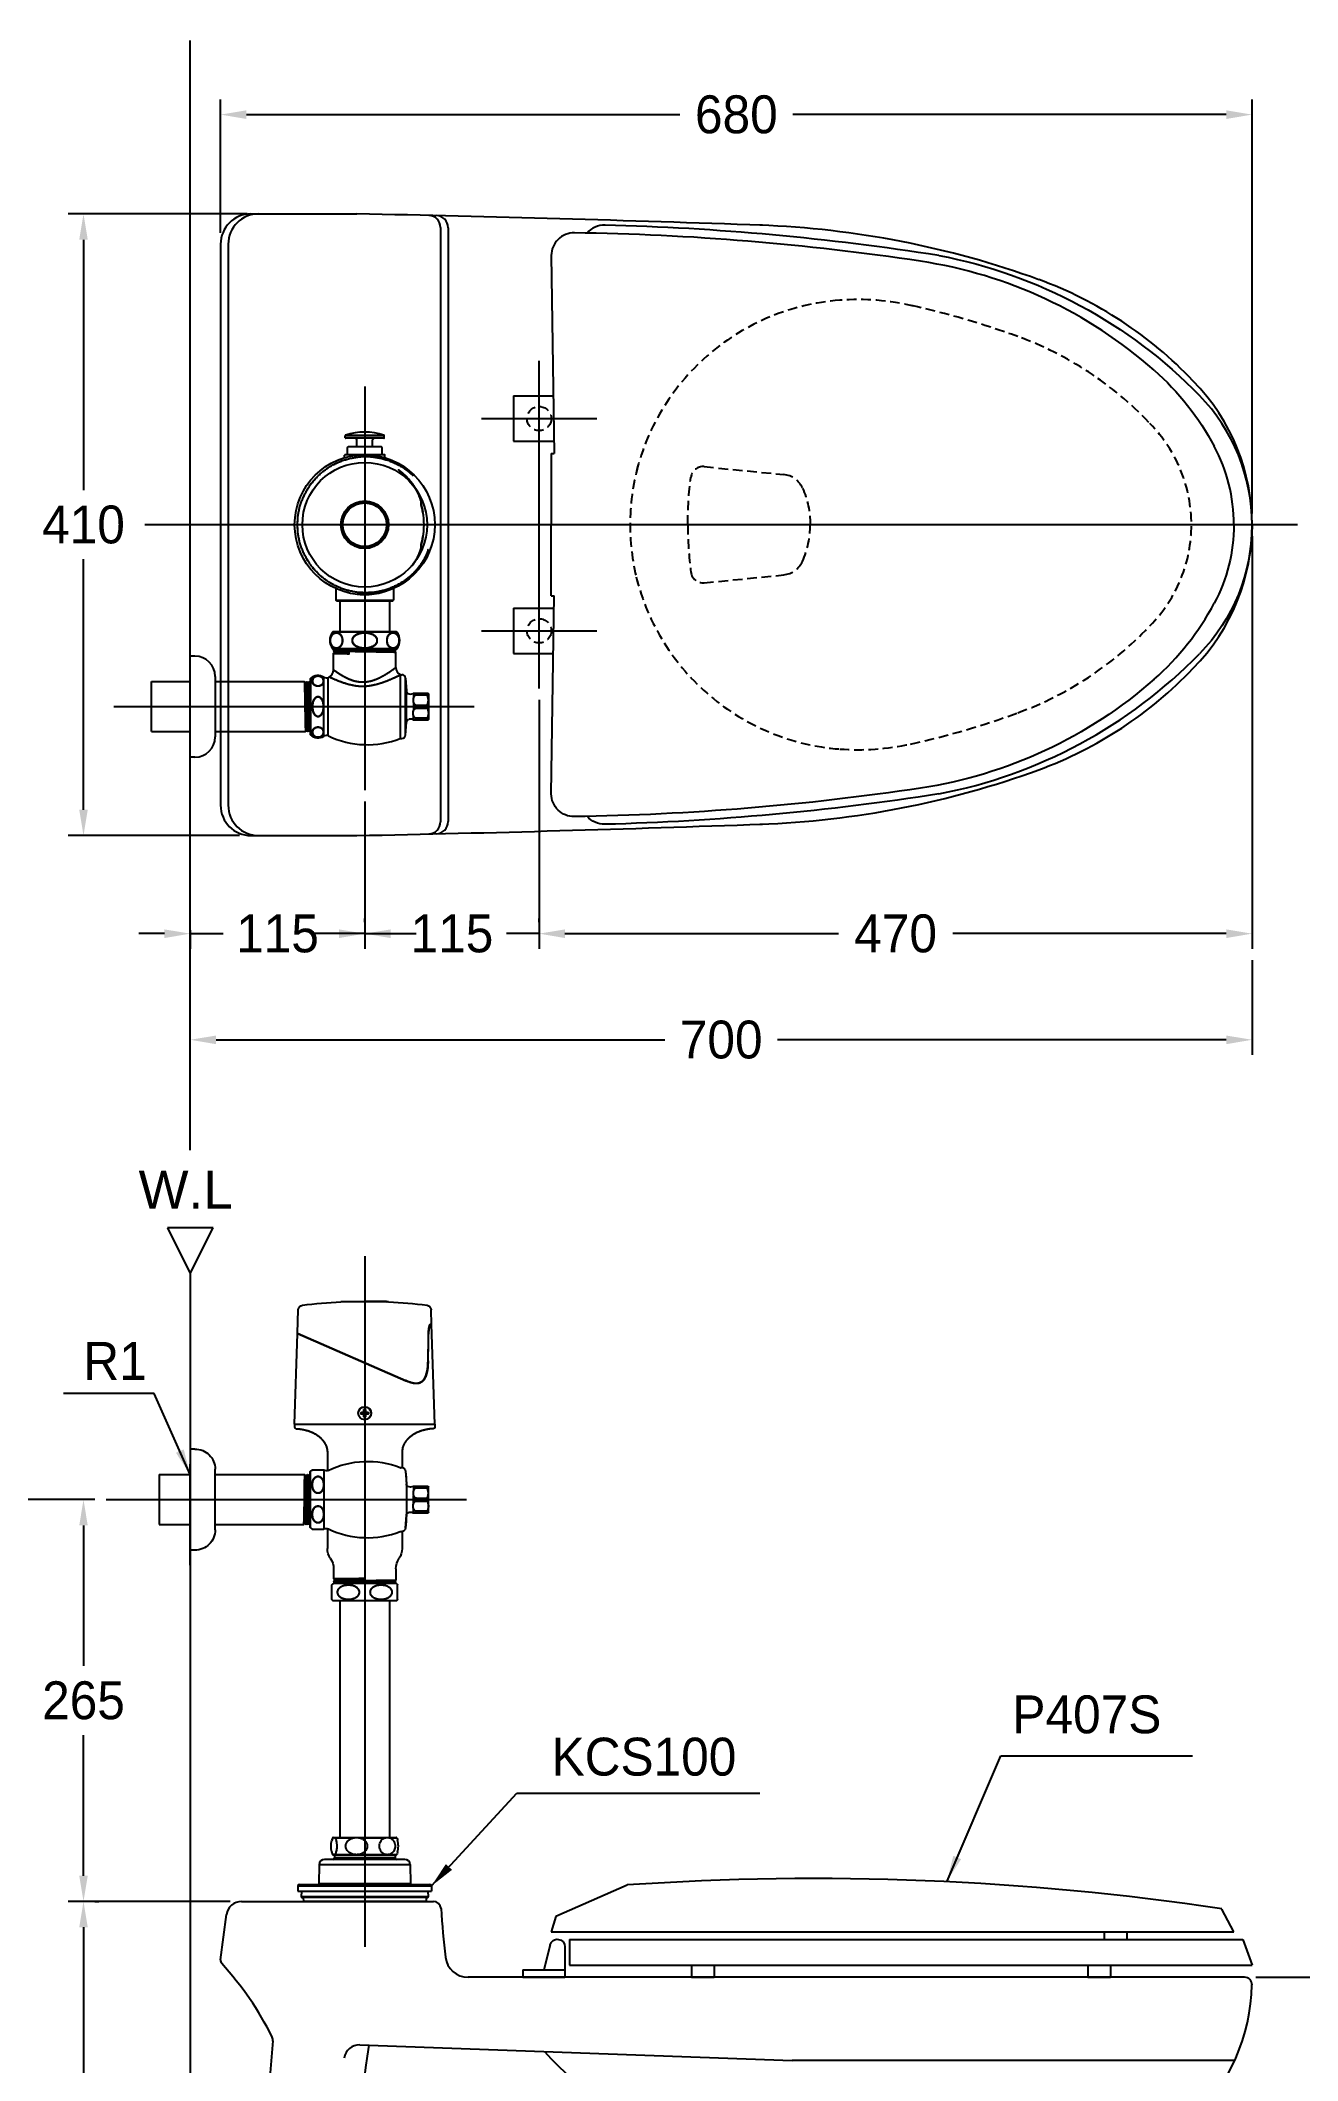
# Model space of a CAD drawing. Header units: millimetres. Extents: x 0 to 3800, y -67 to 2530.
# Drawn here: x 2129 to 2958, y 584 to 1917 of the extents above; entities that cross this region are included whole.
import ezdxf
from ezdxf.lldxf.tags import DXFTag

# ---------------------------------------------------------------- set-up
doc = ezdxf.new("R2010")
doc.units = ezdxf.units.MM
doc.linetypes.add('DASHED2', pattern=[9.525, 6.35, -3.175])
for name, color, linetype in [('TEXT', 7, 'Continuous'), ('내부선 및 부속', 4, 'Continuous'), ('외형선', 3, 'Continuous'), ('점선', 6, 'DASHED2'), ('중심선', 1, 'DASHED'), ('치수선', 7, 'Continuous')]:
    doc.layers.add(name, color=color, linetype=linetype)
doc.styles.add('____', font='')
doc.styles.add('타이틀', font='H2GTRM.TTF', dxfattribs={"height": 25})
doc.styles.get('____').set_extended_font_data('굴림')
tags = doc.linetypes.add('DASHDOT', pattern=[70, 31, -13, 13, -13]).pattern_tags.tags
tags[10:11] = [DXFTag(74, 4), DXFTag(75, 0), DXFTag(340, '0'), DXFTag(46, 0.0), DXFTag(50, 0.0), DXFTag(44, 0.0), DXFTag(45, 0.0)]
tags[8:9] = [DXFTag(74, 4), DXFTag(75, 0), DXFTag(340, '0'), DXFTag(46, 0.0), DXFTag(50, 0.0), DXFTag(44, 0.0), DXFTag(45, 0.0)]
tags[6:7] = [DXFTag(74, 4), DXFTag(75, 0), DXFTag(340, '0'), DXFTag(46, 0.0), DXFTag(50, 0.0), DXFTag(44, 0.0), DXFTag(45, 0.0)]
tags[4:5] = [DXFTag(74, 4), DXFTag(75, 0), DXFTag(340, '0'), DXFTag(46, 0.0), DXFTag(50, 0.0), DXFTag(44, 0.0), DXFTag(45, 0.0)]
tags = doc.linetypes.add('DASHED', pattern=[25.72, 12.86, -12.86]).pattern_tags.tags
tags[6:7] = [DXFTag(74, 4), DXFTag(75, 0), DXFTag(340, '0'), DXFTag(46, 0.0), DXFTag(50, 0.0), DXFTag(44, 0.0), DXFTag(45, 0.0)]
tags[4:5] = [DXFTag(74, 4), DXFTag(75, 0), DXFTag(340, '0'), DXFTag(46, 0.0), DXFTag(50, 0.0), DXFTag(44, 0.0), DXFTag(45, 0.0)]
doc.dimstyles.new('MSADIM', dxfattribs={"dimtxt": 33, "dimasz": 17, "dimexe": 10, "dimexo": 7.5, "dimgap": 10, "dimtad": 0, "dimtih": 1, "dimtoh": 1, "dimdec": 0, "dimzin": 1, "dimdsep": 46, "dimtxsty": '____', "dimcen": 11.25, "dimadec": 0, "dimazin": 0, "dimtfac": 1, "dimtdec": 0, "dimtix": 1, "dimtmove": 0, "dimatfit": 3, "dimfxl": 1, "dimtolj": 1, "dimtzin": 1, "dimarcsym": 0})

msp = doc.modelspace()

# ---------------------------------------------------------------- texts
at = {"layer": 'TEXT', "char_height": 25, "attachment_point": 1, "line_spacing_factor": 0.963855, "style": '타이틀'}
for s, insert, width in [('\\fArial;W.L', (2193.7, 1171.1), 248.993), ('\\A1;P407S', (2769.8, 825), 248.993), ('\\A1;KCS100', (2466, 797.1), 380.447)]:
    msp.add_mtext(s, dxfattribs=dict(at, insert=insert, width=width))
at = {"layer": '치수선', "linetype": 'Continuous', "insert": (2157.3, 1058.1), "char_height": 25, "width": 248.993, "attachment_point": 1, "line_spacing_factor": 0.963855, "style": '타이틀'}
msp.add_mtext('\\A1;R1', dxfattribs=at)

# ---------------------------------------------------------------- blocks, each defined once
blk = doc.blocks.new('*D16')
at = {"layer": '치수선', "color": 0, "linetype": 'Continuous', "lineweight": -2, "transparency": 16777216}
for p, q in [((2247.8, 1789.6), (2247.8, 1877.6)), ((2264.8, 1867.6), (2550.5, 1867.6)), ((2910.8, 1867.6), (2625.1, 1867.6)), ((2927.8, 1604.6), (2927.8, 1877.6))]:
    blk.add_line(p, q, dxfattribs=at)
at = {"layer": '치수선', "color": 0, "linetype": 'Continuous', "transparency": 16777216}
for points in [[(2264.8, 1870.4), (2264.8, 1864.7), (2247.8, 1867.6)], [(2910.8, 1870.4), (2910.8, 1864.7), (2927.8, 1867.6)]]:
    blk.add_solid(points, dxfattribs=at)
at = {"layer": '치수선', "color": 0, "linetype": 'Continuous', "transparency": 16777216, "insert": (2587.8, 1867.6), "char_height": 25, "attachment_point": 5, "style": '____'}
blk.add_mtext('\\A1;680', dxfattribs=at)
blk = doc.blocks.new('*D17')
at = {"layer": '치수선', "color": 0, "linetype": 'Continuous', "lineweight": -2, "transparency": 16777216}
for p, q in [((2927.8, 1589.6), (2927.8, 1317.4)), ((2457.8, 1481.6), (2457.8, 1317.4)), ((2474.8, 1327.4), (2655.1, 1327.4)), ((2910.8, 1327.4), (2730.5, 1327.4))]:
    blk.add_line(p, q, dxfattribs=at)
at = {"layer": '치수선', "color": 0, "linetype": 'Continuous', "transparency": 16777216}
for points in [[(2474.8, 1330.2), (2474.8, 1324.5), (2457.8, 1327.4)], [(2910.8, 1330.2), (2910.8, 1324.5), (2927.8, 1327.4)]]:
    blk.add_solid(points, dxfattribs=at)
at = {"layer": '치수선', "color": 0, "linetype": 'Continuous', "transparency": 16777216, "insert": (2692.8, 1327.4), "char_height": 25, "attachment_point": 5, "style": '____'}
blk.add_mtext('\\A1;470', dxfattribs=at)
blk = doc.blocks.new('*D18')
at = {"layer": '치수선', "color": 0, "linetype": 'Continuous', "lineweight": -2, "transparency": 16777216}
for p, q in [((2927.8, 1309.9), (2927.8, 1247.4)), ((2227.8, 1264.9), (2227.8, 1267.4)), ((2244.8, 1257.4), (2540.7, 1257.4)), ((2910.8, 1257.4), (2614.9, 1257.4))]:
    blk.add_line(p, q, dxfattribs=at)
at = {"layer": '치수선', "color": 0, "linetype": 'Continuous', "transparency": 16777216}
for points in [[(2244.8, 1260.2), (2244.8, 1254.5), (2227.8, 1257.4)], [(2910.8, 1260.2), (2910.8, 1254.5), (2927.8, 1257.4)]]:
    blk.add_solid(points, dxfattribs=at)
at = {"layer": '치수선', "color": 0, "linetype": 'Continuous', "transparency": 16777216, "insert": (2577.8, 1257.4), "char_height": 25, "attachment_point": 5, "style": '____'}
blk.add_mtext('\\A1;700', dxfattribs=at)
blk = doc.blocks.new('*D19')
at = {"layer": '치수선', "color": 0, "linetype": 'Continuous', "lineweight": -2, "transparency": 16777216}
for p, q in [((2265.3, 1802.1), (2147.4, 1802.1)), ((2157.4, 1785.1), (2157.4, 1620)), ((2157.4, 1409.1), (2157.4, 1574.3)), ((2260.3, 1392.1), (2147.4, 1392.1))]:
    blk.add_line(p, q, dxfattribs=at)
at = {"layer": '치수선', "color": 0, "linetype": 'Continuous', "transparency": 16777216}
for points in [[(2154.6, 1785.1), (2160.2, 1785.1), (2157.4, 1802.1)], [(2154.6, 1409.1), (2160.2, 1409.1), (2157.4, 1392.1)]]:
    blk.add_solid(points, dxfattribs=at)
at = {"layer": '치수선', "color": 0, "linetype": 'Continuous', "transparency": 16777216, "insert": (2157.4, 1597.1), "char_height": 25, "attachment_point": 5, "style": '____'}
blk.add_mtext('\\A1;410', dxfattribs=at)
blk = doc.blocks.new('*D20')
at = {"layer": '치수선', "color": 0, "linetype": 'Continuous', "lineweight": -2, "transparency": 16777216}
for p, q in [((2342.8, 1414.5), (2342.8, 1317.4)), ((2457.8, 1334.9), (2457.8, 1337.4)), ((2325.8, 1327.4), (2308.8, 1327.4)), ((2342.8, 1327.4), (2364.4, 1327.4)), ((2457.8, 1327.4), (2436.2, 1327.4)), ((2474.8, 1327.4), (2491.8, 1327.4))]:
    blk.add_line(p, q, dxfattribs=at)
at = {"layer": '치수선', "color": 0, "linetype": 'Continuous', "transparency": 16777216}
for points in [[(2325.8, 1330.2), (2325.8, 1324.5), (2342.8, 1327.4)], [(2474.8, 1330.2), (2474.8, 1324.5), (2457.8, 1327.4)]]:
    blk.add_solid(points, dxfattribs=at)
at = {"layer": '치수선', "color": 0, "linetype": 'Continuous', "transparency": 16777216, "insert": (2400.3, 1327.4), "char_height": 25, "attachment_point": 5, "style": '____'}
blk.add_mtext('\\A1;115', dxfattribs=at)
blk = doc.blocks.new('*D21')
at = {"layer": '치수선', "color": 0, "linetype": 'Continuous', "lineweight": -2, "transparency": 16777216}
for p, q in [((2342.8, 1334.9), (2342.8, 1337.4)), ((2210.8, 1327.4), (2193.8, 1327.4)), ((2227.8, 1329.6), (2227.8, 1317.4)), ((2227.8, 1327.4), (2249.4, 1327.4)), ((2342.8, 1327.4), (2321.2, 1327.4)), ((2359.8, 1327.4), (2376.8, 1327.4))]:
    blk.add_line(p, q, dxfattribs=at)
at = {"layer": '치수선', "color": 0, "linetype": 'Continuous', "transparency": 16777216}
for points in [[(2210.8, 1330.2), (2210.8, 1324.5), (2227.8, 1327.4)], [(2359.8, 1330.2), (2359.8, 1324.5), (2342.8, 1327.4)]]:
    blk.add_solid(points, dxfattribs=at)
at = {"layer": '치수선', "color": 0, "linetype": 'Continuous', "transparency": 16777216, "insert": (2285.3, 1327.4), "char_height": 25, "attachment_point": 5, "style": '____'}
blk.add_mtext('\\A1;115', dxfattribs=at)
blk = doc.blocks.new('*D22')
at = {"layer": '치수선', "color": 0, "linetype": 'Continuous', "lineweight": -2, "transparency": 16777216}
for p, q in [((2164.8, 954.1), (2147.4, 954.1)), ((2157.4, 937.1), (2157.4, 844.5)), ((2157.4, 706.1), (2157.4, 798.8)), ((2254.1, 689.1), (2147.4, 689.1))]:
    blk.add_line(p, q, dxfattribs=at)
at = {"layer": '치수선', "color": 0, "linetype": 'Continuous', "transparency": 16777216}
for points in [[(2154.6, 937.1), (2160.2, 937.1), (2157.4, 954.1)], [(2154.6, 706.1), (2160.2, 706.1), (2157.4, 689.1)]]:
    blk.add_solid(points, dxfattribs=at)
at = {"layer": '치수선', "color": 0, "linetype": 'Continuous', "transparency": 16777216, "insert": (2157.4, 821.6), "char_height": 25, "attachment_point": 5, "style": '____'}
blk.add_mtext('\\A1;265', dxfattribs=at)
blk = doc.blocks.new('*D23')
at = {"layer": '치수선', "color": 0, "linetype": 'Continuous', "lineweight": -2, "transparency": 16777216}
for p, q in [((2164.9, 689.1), (2167.4, 689.1)), ((2157.4, 672.1), (2157.4, 497)), ((2157.4, 276.1), (2157.4, 451.3)), ((2220.3, 259.1), (2147.4, 259.1))]:
    blk.add_line(p, q, dxfattribs=at)
at = {"layer": '치수선', "color": 0, "linetype": 'Continuous', "transparency": 16777216}
for points in [[(2154.6, 672.1), (2160.2, 672.1), (2157.4, 689.1)], [(2154.6, 276.1), (2160.2, 276.1), (2157.4, 259.1)]]:
    blk.add_solid(points, dxfattribs=at)
at = {"layer": '치수선', "color": 0, "linetype": 'Continuous', "transparency": 16777216, "insert": (2157.4, 474.1), "char_height": 25, "attachment_point": 5, "style": '____'}
blk.add_mtext('\\A1;430', dxfattribs=at)
blk = doc.blocks.new('*D25')
at = {"layer": '치수선', "color": 0, "linetype": 'Continuous', "lineweight": -2, "transparency": 16777216}
for p, q in [((2930.3, 639.1), (3007.2, 639.1)), ((2997.2, 622.1), (2997.2, 469.1)), ((2997.2, 276.1), (2997.2, 423.5)), ((2927.3, 259.1), (3007.2, 259.1))]:
    blk.add_line(p, q, dxfattribs=at)
at = {"layer": '치수선', "color": 0, "linetype": 'Continuous', "transparency": 16777216}
for points in [[(2994.4, 622.1), (3000.1, 622.1), (2997.2, 639.1)], [(2994.4, 276.1), (3000.1, 276.1), (2997.2, 259.1)]]:
    blk.add_solid(points, dxfattribs=at)
at = {"layer": '치수선', "color": 0, "linetype": 'Continuous', "transparency": 16777216, "insert": (2997.2, 446.3), "char_height": 25, "attachment_point": 5, "style": '____'}
blk.add_mtext('\\A1;380', dxfattribs=at)
blk = doc.blocks.new('*D28')
at = {"layer": '치수선', "color": 0, "linetype": 'Continuous', "lineweight": -2, "transparency": 16777216}
for p, q in [((2164.8, 954.1), (2077.4, 954.1)), ((2087.4, 937.1), (2087.4, 629.5)), ((2087.4, 276.1), (2087.4, 583.8)), ((2220.3, 259.1), (2077.4, 259.1))]:
    blk.add_line(p, q, dxfattribs=at)
at = {"layer": '치수선', "color": 0, "linetype": 'Continuous', "transparency": 16777216}
for points in [[(2084.6, 937.1), (2090.2, 937.1), (2087.4, 954.1)], [(2084.6, 276.1), (2090.2, 276.1), (2087.4, 259.1)]]:
    blk.add_solid(points, dxfattribs=at)
at = {"layer": '치수선', "color": 0, "linetype": 'Continuous', "transparency": 16777216, "insert": (2087.4, 606.6), "char_height": 25, "attachment_point": 5, "style": '____'}
blk.add_mtext('\\A1;695', dxfattribs=at)

# ---------------------------------------------------------------- dimensions: what is measured, and where the dimension line sits
at = {"layer": '치수선', "linetype": 'Continuous'}
for base, p1, picture, middle in [((2927.8, 1867.6), (2247.8, 1782.1), '*D16', (2587.8, 1867.6)), ((2927.8, 1327.4), (2457.8, 1489.1), '*D17', (2692.8, 1327.4))]:
    dim = msp.add_linear_dim(base=base, p1=p1, p2=(2927.8, 1597.1), dimstyle='MSADIM', override={"dimtxt": 25}, dxfattribs=at)
    dim.commit()
    dim.dimension.update_dxf_attribs({"geometry": picture, "text_midpoint": middle, "dimtype": 160})
for base, p1, p2, picture, middle in [((2157.4, 1392.1), (2272.8, 1802.1), (2267.8, 1392.1), '*D19', (2157.4, 1597.1)), ((2997.2, 259.1), (2922.8, 639.1), (2919.8, 259.1), '*D25', (2997.2, 446.3))]:
    dim = msp.add_linear_dim(base=base, p1=p1, p2=p2, angle=90, dimstyle='MSADIM', override={"dimtxt": 25}, dxfattribs=at)
    dim.commit()
    dim.dimension.update_dxf_attribs({"geometry": picture, "text_midpoint": middle, "dimtype": 160})
for base, p1, p2, picture, middle in [((2457.8, 1327.4), (2342.8, 1422), (2457.8, 1327.4), '*D20', (2400.3, 1327.4)), ((2227.8, 1327.4), (2342.8, 1327.4), (2227.8, 1337.1), '*D21', (2285.3, 1327.4)), ((2227.8, 1257.4), (2927.8, 1317.4), (2227.8, 1257.4), '*D18', (2577.8, 1257.4))]:
    dim = msp.add_linear_dim(base=base, p1=p1, p2=p2, dimstyle='MSADIM', override={"dimtxt": 25}, dxfattribs=at)
    dim.commit()
    dim.dimension.update_dxf_attribs({"geometry": picture, "text_midpoint": middle})
for base, p1, p2, picture, middle in [((2087.4, 259.1), (2172.3, 954.1), (2227.8, 259.1), '*D28', (2087.4, 606.6)), ((2157.4, 689.1), (2172.3, 954.1), (2261.6, 689.1), '*D22', (2157.4, 821.6)), ((2157.4, 259.1), (2157.4, 689.1), (2227.8, 259.1), '*D23', (2157.4, 474.1))]:
    dim = msp.add_linear_dim(base=base, p1=p1, p2=p2, angle=90, dimstyle='MSADIM', override={"dimtxt": 25}, dxfattribs=at)
    dim.commit()
    dim.dimension.update_dxf_attribs({"geometry": picture, "text_midpoint": middle})

# ---------------------------------------------------------------- linework, layer by layer
at = {"layer": '내부선 및 부속', "linetype": 'Continuous'}
for p, q in [((2465.8, 1774.4), (2467.8, 1644.1)), ((2440.8, 1682.1), (2440.8, 1652.1)), ((2440.8, 1682.1), (2467.2, 1682.1)), ((2330, 1655.9), (2355.6, 1655.9)), ((2330, 1654.4), (2330, 1655.9)), ((2330, 1654.4), (2355.6, 1654.4)), ((2330.2, 1656.2), (2355.4, 1656.2)), ((2355.3, 1654.1), (2330.3, 1654.1)), ((2337.7, 1648.5), (2337.7, 1653.1)), ((2347.9, 1648.5), (2347.9, 1653.1)), ((2355.6, 1654.4), (2355.6, 1655.9)), ((2329.5, 1641.3), (2329.5, 1643)), ((2355.8, 1643.3), (2329.8, 1643.3)), ((2331.5, 1643.3), (2331.5, 1648.1)), ((2353.8, 1648.5), (2331.8, 1648.5)), ((2354.1, 1648.1), (2354.1, 1643.3)), ((2356.1, 1641.3), (2356.1, 1643)), ((2440.8, 1652.1), (2467.7, 1652.1)), ((2465.8, 1644.1), (2467.8, 1644.1)), ((2465.8, 1644.1), (2465.8, 1597.1)), ((2379.6, 1613.4), (2379.6, 1613.4)), ((2379.9, 1610.5), (2380, 1610.5)), ((2381.1, 1605.4), (2381.1, 1605.5)), ((2381.1, 1588.7), (2381.1, 1588.8)), ((2465.8, 1550.1), (2465.8, 1597.1)), ((2379.6, 1580.8), (2379.6, 1580.8)), ((2379.9, 1583.7), (2380, 1583.7)), ((2370, 1560.9), (2370, 1560.9)), ((2375.5, 1571.9), (2375.5, 1572)), ((2323.8, 1555.1), (2323.8, 1547.3)), ((2324.3, 1546.8), (2323.8, 1547.3)), ((2323.8, 1547.3), (2361.8, 1547.3)), ((2324.3, 1546.8), (2361.3, 1546.8)), ((2326.4, 1546.8), (2326.4, 1526.4)), ((2359.2, 1546.8), (2359.2, 1526.4)), ((2361.3, 1546.8), (2361.8, 1547.3)), ((2361.8, 1555.1), (2361.8, 1547.3)), ((2465.8, 1550.1), (2467.8, 1550.1)), ((2465.8, 1419.9), (2467.8, 1550.1)), ((2440.8, 1542.1), (2440.8, 1512.1)), ((2440.8, 1542.1), (2467.7, 1542.1)), ((2321.7, 1524.8), (2321.2, 1524.4)), ((2321.6, 1524.7), (2321.2, 1524.3)), ((2363.9, 1526.3), (2321.7, 1526.3)), ((2363.7, 1526.4), (2321.9, 1526.4)), ((2230.9, 1510.5), (2227.8, 1510.5)), ((2363.9, 1515.2), (2321.7, 1515.2)), ((2363.7, 1515.1), (2321.9, 1515.1)), ((2322.3, 1513.8), (2323.4, 1514.4)), ((2322.3, 1513.8), (2322.3, 1513.8)), ((2323.4, 1513.2), (2322.3, 1513.8)), ((2322.3, 1512.3), (2323.4, 1512.9)), ((2322.3, 1501.3), (2322.3, 1512.3)), ((2322.3, 1512.3), (2322.3, 1512.3)), ((2323.4, 1514.8), (2322.8, 1515.1)), ((2332.5, 1512), (2332.5, 1513.6)), ((2363.3, 1514.6), (2362.2, 1514)), ((2362.2, 1513.7), (2363.3, 1513.1)), ((2362.3, 1515.1), (2363.3, 1514.6)), ((2363.3, 1502.9), (2363.3, 1513.1)), ((2363.3, 1513.1), (2363.3, 1513.1)), ((2440.8, 1512.1), (2467.2, 1512.1)), ((2202.3, 1493.6), (2227.8, 1493.6)), ((2202.3, 1460.7), (2202.3, 1493.6)), ((2218.4, 1493.6), (2222.8, 1493.6)), ((2244.2, 1497.1), (2244.2, 1457.1)), ((2244.2, 1493.6), (2303, 1493.6)), ((2263.8, 1493.6), (2303, 1493.6)), ((2303, 1493.6), (2303, 1493.5)), ((2303, 1493.5), (2303.6, 1492.4)), ((2304, 1492.4), (2304.6, 1493.5)), ((2304.6, 1493.6), (2304.6, 1493.5)), ((2304.6, 1493.5), (2304.6, 1493.6)), ((2304.6, 1493.5), (2305.2, 1492.4)), ((2305.5, 1492.4), (2306.1, 1493.5)), ((2306.1, 1493.6), (2306.1, 1493.5)), ((2306.1, 1493.5), (2306.1, 1493.6)), ((2306.1, 1493.5), (2306.7, 1492.4)), ((2306.9, 1495.5), (2306.9, 1458.8)), ((2307, 1495.7), (2307, 1458.6)), ((2315.9, 1457.7), (2315.9, 1496.6)), ((2318.8, 1457.8), (2318.8, 1496.4)), ((2319.3, 1496.7), (2319.3, 1496.7)), ((2366.2, 1498.2), (2366.2, 1497.9)), ((2366.4, 1456.3), (2366.4, 1498)), ((2366.4, 1456.6), (2366.4, 1497.9)), ((2366.6, 1498.2), (2367.2, 1498.2)), ((2369.7, 1495.8), (2370.3, 1487.5)), ((2369.7, 1458.4), (2369.7, 1495.8)), ((2370.3, 1466.8), (2370.3, 1487.5)), ((2370.3, 1466.8), (2370.3, 1487.5)), ((2374.9, 1485.9), (2384.4, 1485.9)), ((2375, 1485.7), (2375, 1483.3)), ((2375, 1479.5), (2375, 1474.7)), ((2376.9, 1484.6), (2376.9, 1485.9)), ((2383.7, 1484.6), (2376.9, 1484.6)), ((2383.9, 1485.7), (2383.9, 1484.9)), ((2384.8, 1485.7), (2384.8, 1485.7)), ((2384.9, 1485.5), (2384.9, 1468.7)), ((2369.7, 1458.4), (2370.3, 1466.8)), ((2374.9, 1468.4), (2384.4, 1468.4)), ((2375, 1468.5), (2375, 1470.9)), ((2376.9, 1478.1), (2383.7, 1478.1)), ((2376.9, 1476.1), (2383.7, 1476.1)), ((2383.7, 1469.6), (2376.9, 1469.6)), ((2376.9, 1469.6), (2376.9, 1468.4)), ((2383.8, 1477.9), (2383.8, 1476.3)), ((2383.9, 1477.9), (2383.9, 1476.3)), ((2383.9, 1468.6), (2383.9, 1469.4)), ((2384.8, 1468.6), (2384.8, 1468.6)), ((2202.3, 1460.7), (2227.8, 1460.7)), ((2244.2, 1460.7), (2303.8, 1460.7)), ((2263.8, 1460.7), (2303.8, 1460.7)), ((2304.4, 1461.9), (2303.8, 1460.7)), ((2303.8, 1460.7), (2303.8, 1460.7)), ((2305.3, 1460.7), (2304.7, 1461.9)), ((2305.9, 1461.9), (2305.3, 1460.7)), ((2305.3, 1460.7), (2305.3, 1460.7)), ((2305.3, 1460.7), (2305.3, 1460.7)), ((2306.9, 1460.7), (2306.3, 1461.9)), ((2366.6, 1456.1), (2367.2, 1456.1)), ((2230.9, 1443.8), (2227.8, 1443.8)), ((2298.5, 1063.8), (2299, 1079.3)), ((2358.5, 1084.6), (2327.1, 1084.6)), ((2328.4, 1084.7), (2342.8, 1085)), ((2328.4, 1084.7), (2357.2, 1084.7)), ((2357.2, 1084.7), (2342.8, 1085)), ((2386.9, 1069.7), (2386.6, 1079.3)), ((2385.9, 1069.6), (2386.9, 1069.6)), ((2386.1, 1069.7), (2386.9, 1069.7)), ((2389, 1003.9), (2386.9, 1069.6)), ((2296.6, 1003.9), (2298.5, 1063.6)), ((2298.5, 1063.8), (2369.9, 1032.7)), ((2298.5, 1063.6), (2370, 1032.4)), ((2384.9, 1065.2), (2385, 1065.2)), ((2384.6, 1045.5), (2384.6, 1045.5)), ((2363.2, 1035.4), (2363.8, 1035.4)), ((2342.2, 1012.1), (2342.2, 1013.3)), ((2342.2, 1013.3), (2342.3, 1013.3)), ((2342.3, 1013.3), (2342.3, 1008.9)), ((2342.4, 1013.4), (2342.4, 1013.5)), ((2342.4, 1013.5), (2343.2, 1013.5)), ((2342.4, 1013.4), (2343.2, 1013.4)), ((2343.2, 1013.5), (2343.2, 1013.4)), ((2343.3, 1013.3), (2343.3, 1008.9)), ((2343.3, 1013.3), (2343.4, 1013.3)), ((2343.4, 1013.3), (2343.4, 1012.1)), ((2296.6, 1003.9), (2389, 1003.9)), ((2296.6, 1003.7), (2296.6, 1001.9)), ((2296.6, 1003.7), (2296.6, 1001.9)), ((2389, 1003.7), (2296.6, 1003.7)), ((2340.4, 1010.7), (2340.4, 1011.5)), ((2340.4, 1011.5), (2340.5, 1011.5)), ((2340.5, 1010.7), (2340.4, 1010.7)), ((2340.5, 1010.7), (2340.5, 1011.5)), ((2340.6, 1011.6), (2340.6, 1011.7)), ((2340.6, 1011.7), (2341.8, 1011.7)), ((2340.6, 1011.6), (2345, 1011.6)), ((2340.6, 1010.5), (2340.6, 1010.6)), ((2340.6, 1010.6), (2345, 1010.6)), ((2341.8, 1010.5), (2340.6, 1010.5)), ((2341.8, 1011.7), (2341.8, 1011.6)), ((2341.8, 1010.5), (2341.8, 1010.6)), ((2341.9, 1010.6), (2341.9, 1011.6)), ((2342.2, 1012.1), (2342.3, 1012.1)), ((2342.2, 1008.9), (2342.2, 1010.1)), ((2342.2, 1010.1), (2342.3, 1010.1)), ((2342.3, 1008.9), (2342.2, 1008.9)), ((2342.3, 1012), (2343.3, 1012)), ((2342.3, 1010.2), (2343.3, 1010.2)), ((2342.4, 1008.7), (2342.4, 1008.8)), ((2343.2, 1008.8), (2342.4, 1008.8)), ((2343.2, 1008.7), (2342.4, 1008.7)), ((2343.2, 1008.8), (2343.2, 1008.7)), ((2343.4, 1012.1), (2343.3, 1012.1)), ((2343.4, 1010.1), (2343.3, 1010.1)), ((2343.4, 1008.9), (2343.3, 1008.9)), ((2343.4, 1010.1), (2343.4, 1008.9)), ((2343.7, 1010.6), (2343.7, 1011.6)), ((2343.8, 1011.7), (2343.8, 1011.6)), ((2343.8, 1011.7), (2345, 1011.7)), ((2343.8, 1010.5), (2343.8, 1010.6)), ((2345, 1010.5), (2343.8, 1010.5)), ((2345, 1011.7), (2345, 1011.6)), ((2345, 1010.6), (2345, 1010.5)), ((2345.1, 1011.5), (2345.1, 1010.7)), ((2345.1, 1011.5), (2345.2, 1011.5)), ((2345.2, 1010.7), (2345.1, 1010.7)), ((2345.2, 1011.5), (2345.2, 1010.7)), ((2389, 1003.7), (2389, 1001.9)), ((2389, 1003.7), (2389, 1001.9)), ((2230.9, 987.5), (2227.8, 987.5)), ((2244.2, 934.1), (2244.2, 974.2)), ((2307, 972.7), (2308.2, 973.6)), ((2307, 935.6), (2307, 972.7)), ((2308.2, 973.6), (2308.2, 973.6)), ((2308.5, 973.6), (2308.2, 973.6)), ((2315.7, 973.6), (2308.3, 973.6)), ((2315.8, 973.6), (2315.5, 973.6)), ((2315.8, 973.6), (2315.8, 973.6)), ((2315.9, 973.6), (2315.9, 934.7)), ((2315.8, 973.6), (2315.9, 973.6)), ((2318.2, 985.4), (2318.2, 973.2)), ((2366.6, 975.2), (2367.2, 975.2)), ((2367.4, 985.4), (2367.4, 975.2)), ((2369.7, 972.8), (2370.3, 964.5)), ((2207.3, 970.6), (2227.8, 970.6)), ((2207.3, 970.6), (2207.3, 937.7)), ((2244.2, 970.6), (2303.4, 970.6)), ((2304, 969.4), (2303.4, 970.6)), ((2303.4, 970.6), (2303.4, 970.6)), ((2304.9, 970.6), (2304.4, 969.4)), ((2304.9, 970.6), (2305, 970.6)), ((2305.5, 969.4), (2305, 970.6)), ((2306.5, 970.6), (2305.9, 969.4)), ((2306.9, 969.8), (2306.5, 970.6)), ((2306.5, 970.6), (2306.5, 970.6)), ((2306.9, 935.8), (2306.9, 972.5)), ((2370.3, 964.5), (2370.3, 943.8)), ((2374.9, 962.9), (2384.4, 962.9)), ((2375, 962.7), (2375, 960.3)), ((2376.9, 961.7), (2376.9, 962.9)), ((2383.7, 961.7), (2376.9, 961.7)), ((2383.9, 962.7), (2383.9, 961.9)), ((2384.8, 962.7), (2384.8, 962.7)), ((2384.9, 945.8), (2384.9, 962.5)), ((2375, 951.7), (2375, 956.5)), ((2375, 945.5), (2375, 947.9)), ((2376.9, 955.1), (2383.7, 955.1)), ((2376.9, 953.1), (2383.7, 953.1)), ((2383.7, 946.6), (2376.9, 946.6)), ((2376.9, 946.6), (2376.9, 945.4)), ((2383.8, 953.3), (2383.8, 954.9)), ((2383.9, 953.3), (2383.9, 954.9)), ((2383.9, 945.6), (2383.9, 946.4)), ((2207.3, 937.7), (2227.8, 937.7)), ((2244.2, 937.7), (2302.6, 937.7)), ((2302.6, 937.7), (2303.2, 938.9)), ((2302.6, 937.7), (2302.6, 937.7)), ((2303.6, 938.9), (2304.2, 937.7)), ((2304.2, 937.7), (2304.8, 938.9)), ((2304.2, 937.7), (2304.2, 937.7)), ((2305.1, 938.9), (2305.7, 937.7)), ((2305.7, 937.7), (2306.3, 938.9)), ((2305.7, 937.7), (2305.7, 937.7)), ((2306.7, 938.9), (2306.9, 938.5)), ((2307, 935.6), (2308.2, 934.7)), ((2308.2, 934.7), (2308.3, 934.7)), ((2308.3, 934.7), (2308.5, 934.7)), ((2308.3, 934.6), (2315.7, 934.6)), ((2315.5, 934.7), (2315.8, 934.7)), ((2315.8, 934.7), (2315.8, 934.7)), ((2315.8, 934.7), (2315.9, 934.7)), ((2318.2, 935.1), (2318.2, 921.8)), ((2366.6, 933.1), (2367.2, 933.1)), ((2367.4, 933.1), (2367.4, 921.8)), ((2369.7, 935.4), (2370.3, 943.8)), ((2374.9, 945.4), (2384.4, 945.4)), ((2384.8, 945.6), (2384.8, 945.6)), ((2230.9, 920.8), (2227.8, 920.8)), ((2322.3, 908.5), (2322.3, 901.9)), ((2363.3, 908.5), (2363.3, 901.1)), ((2321.2, 888.2), (2321.2, 897.9)), ((2321.7, 898.6), (2321.3, 898.1)), ((2363.7, 898.7), (2321.9, 898.7)), ((2322.3, 901.9), (2322.3, 901.9)), ((2322.3, 901.9), (2323.4, 901.3)), ((2323.4, 901), (2322.3, 900.4)), ((2322.3, 900.4), (2323.4, 899.8)), ((2322.3, 900.4), (2322.3, 900.4)), ((2323.4, 899.4), (2322.3, 898.8)), ((2322.3, 898.8), (2322.5, 898.7)), ((2322.3, 898.8), (2322.3, 898.8)), ((2342.8, 902.3), (2342.8, 900.8)), ((2362.2, 900.5), (2363.3, 901.1)), ((2363.3, 899.6), (2362.2, 900.2)), ((2362.2, 899), (2363.3, 899.6)), ((2363.3, 901.1), (2363.3, 901.1)), ((2363.9, 898.6), (2364.3, 898.1)), ((2364.4, 888.2), (2364.4, 897.9)), ((2321.3, 888), (2321.7, 887.5)), ((2363.7, 887.4), (2321.9, 887.4)), ((2326.4, 887.4), (2326.4, 731.3)), ((2349.3, 889.1), (2348.5, 889.6)), ((2359.2, 887.4), (2359.2, 731.3)), ((2364.3, 888), (2363.9, 887.5)), ((2515.8, 699.9), (2468.8, 679.1)), ((2915.8, 669.1), (2907.8, 684.1)), ((2468.8, 679.1), (2465.8, 669.1)), ((2465.8, 669.1), (2915.8, 669.1)), ((2830.3, 669.1), (2830.3, 664.1)), ((2845.3, 669.1), (2845.3, 664.1)), ((2465, 660.4), (2460.9, 644.1)), ((2474.8, 659.1), (2474.8, 639.1)), ((2477.8, 664.1), (2921.8, 664.1)), ((2477.8, 664.1), (2477.8, 647.1)), ((2921.8, 664.1), (2927.8, 647.1)), ((2447.1, 644.1), (2474.8, 644.1)), ((2447.1, 644.1), (2447.1, 639.1)), ((2477.8, 647.1), (2927.8, 647.1)), ((2558.2, 647.1), (2558.2, 639.1)), ((2573.2, 647.1), (2573.2, 639.1)), ((2819.5, 647.1), (2819.5, 639.1)), ((2834.5, 647.1), (2834.5, 639.1)), ((2447.1, 639.1), (2474.8, 639.1)), ((2558.2, 639.1), (2573.2, 639.1)), ((2819.5, 639.1), (2834.5, 639.1))]:
    msp.add_line(p, q, dxfattribs=at)
at = {"layer": '내부선 및 부속'}
for p, q in [((2321.7, 731), (2321.9, 731)), ((2321.7, 720.1), (2321.9, 720.1)), ((2322.1, 731.3), (2363.5, 731.3)), ((2322.1, 719.8), (2363.5, 719.8)), ((2322.8, 719.8), (2322.8, 717.8)), ((2323.1, 731), (2335.1, 731)), ((2323.1, 720.1), (2335.1, 720.1)), ((2339.6, 731), (2356, 731)), ((2339.6, 720.1), (2356, 720.1)), ((2359.3, 731), (2363.9, 731)), ((2359.3, 720.1), (2363.9, 720.1)), ((2362.8, 719.8), (2362.8, 717.8)), ((2312.8, 713.4), (2312.6, 700.8)), ((2312.8, 713.4), (2372.8, 713.4)), ((2369.3, 716.8), (2316.3, 716.8)), ((2362.8, 717.8), (2322.8, 717.8)), ((2372.8, 713.4), (2373, 700.8)), ((2298.8, 699.3), (2298.8, 695.8)), ((2298.8, 699.3), (2386.8, 699.3)), ((2298.8, 695.8), (2386.8, 695.8)), ((2299.8, 700.3), (2385.8, 700.3)), ((2301.1, 695.8), (2301, 692.1)), ((2373, 700.8), (2312.6, 700.8)), ((2384.5, 695.8), (2384.6, 692.1)), ((2386.8, 699.3), (2386.8, 695.8)), ((2384.6, 692.1), (2301, 692.1)), ((2384.1, 691.6), (2301.5, 691.6)), ((2302.3, 691.6), (2302.4, 689.1)), ((2383.2, 689.1), (2302.4, 689.1)), ((2383.3, 691.6), (2383.2, 689.1))]:
    msp.add_line(p, q, dxfattribs=at)
at = {"layer": '내부선 및 부속', "linetype": 'Continuous', "flags": 128}
for points in [[(2721.4, 1774.7, -0.153281), (2893.1, 1682.4)], [(2863.2, 1699.1, -0.089429), (2902.8, 1648.9)], [(2927.8, 1597.1, -0.195798), (2893.1, 1511.9)], [(2915.8, 1597.1, -0.12324), (2902.8, 1545.3)], [(2863.2, 1495.2, -0.144538), (2709.3, 1423.4)], [(2481, 1404.6, -0.418484), (2465.8, 1419.6)], [(2709.3, 1423.4, -0.033715), (2481, 1404.6)], [(2721.4, 1419.6, -0.032318), (2501.2, 1399.5)], [(2501.2, 1399.5, -0.225843), (2489.4, 1404.8)], [(2299, 1079.3, -0.366988), (2301.7, 1082.3)], [(2301.7, 1082.3, -0.020465), (2327.1, 1084.6)], [(2328.1, 1084.6, -0.076852), (2328.4, 1084.7)], [(2357.2, 1084.7, -0.076852), (2357.5, 1084.6)], [(2358.5, 1084.6, -0.020465), (2383.9, 1082.3)], [(2383.9, 1082.3, -0.366988), (2386.6, 1079.3)], [(2386.1, 1069.7, -0.030671), (2386.1, 1069.7)], [(2385, 1065.2, -0.001644), (2385, 1065.3)], [(2384.6, 1045.7, -0.001043), (2384.6, 1045.5)], [(2370.1, 1032.6, -0.001276), (2369.9, 1032.7)], [(2342.2, 1013.3, -0.414214), (2342.4, 1013.5)], [(2342.3, 1013.3, -0.414214), (2342.4, 1013.4)], [(2343.2, 1013.5, -0.414214), (2343.4, 1013.3)], [(2343.2, 1013.4, -0.414214), (2343.3, 1013.3)], [(2296.6, 1003.7, -0.267951), (2296.7, 1003.9)], [(2297.6, 1000.8, -0.404523), (2296.6, 1001.9)], [(2340.4, 1011.5, -0.414214), (2340.6, 1011.7)], [(2340.6, 1010.5, -0.414214), (2340.4, 1010.7)], [(2340.5, 1011.5, -0.414214), (2340.6, 1011.6)], [(2340.6, 1010.6, -0.414214), (2340.5, 1010.7)], [(2342.4, 1008.7, -0.414214), (2342.2, 1008.9)], [(2342.4, 1008.8, -0.414214), (2342.3, 1008.9)], [(2343.3, 1008.9, -0.414214), (2343.2, 1008.8)], [(2343.4, 1008.9, -0.414214), (2343.2, 1008.7)], [(2345, 1011.7, -0.414214), (2345.2, 1011.5)], [(2345, 1011.6, -0.414214), (2345.1, 1011.5)], [(2345.1, 1010.7, -0.414214), (2345, 1010.6)], [(2345.2, 1010.7, -0.414214), (2345, 1010.5)], [(2389, 1001.9, -0.404523), (2388, 1000.8)], [(2388.9, 1003.9, -0.267951), (2389, 1003.7)], [(2230.9, 987.5, -0.414214), (2244.2, 974.2)], [(2306.9, 972.5, -0.21004), (2307, 972.7)], [(2307, 972.7, -0.049937), (2308.2, 973.6)], [(2308.2, 973.6, -0.136614), (2308.3, 973.6)], [(2315.7, 973.6, -0.136614), (2315.8, 973.6)], [(2315.8, 973.6, -0.000625), (2315.9, 973.6)], [(2318.8, 973.4, -0.253503), (2315.9, 973.6)], [(2318.8, 973.4, -0.207521), (2366.2, 975.3)], [(2366.2, 975.3, -0.306651), (2366.4, 975)], [(2366.4, 975, -0.417034), (2366.6, 975.2)], [(2367.2, 975.2, -0.389073), (2369.7, 972.8)], [(2369.7, 972.8, -0.009694), (2370.3, 964.5)], [(2371.3, 962.8, -0.26058), (2370.3, 964.5)], [(2374.7, 962.8, -0.260899), (2371.3, 962.8)], [(2374.7, 962.8, -0.130102), (2374.9, 962.9)], [(2374.9, 962.8, -0.002224), (2375, 962.7)], [(2384.4, 962.9, -0.198912), (2384.8, 962.7)], [(2384.8, 962.7, -0.198912), (2384.9, 962.5)], [(2244.2, 934.1, -0.414214), (2230.9, 920.8)], [(2307, 935.6, -0.21004), (2306.9, 935.8)], [(2308.3, 934.6, -0.136614), (2308.2, 934.7)], [(2315.8, 934.7, -0.136614), (2315.7, 934.6)], [(2315.9, 934.7, -0.253497), (2318.8, 934.8)], [(2369.7, 935.4, -0.389073), (2367.2, 933.1)], [(2370.3, 943.8, -0.009694), (2369.7, 935.4)], [(2370.3, 943.8, -0.26058), (2371.3, 945.5)], [(2371.3, 945.5, -0.260899), (2374.7, 945.5)], [(2374.9, 945.4, -0.130102), (2374.7, 945.5)], [(2375, 945.5, -0.002224), (2374.9, 945.5)], [(2384.8, 945.6, -0.198912), (2384.4, 945.4)], [(2384.9, 945.8, -0.198912), (2384.8, 945.6)], [(2320.1, 915.4, -0.150798), (2318.2, 921.8)], [(2367.4, 921.8, -0.150798), (2365.5, 915.4)], [(2320.1, 915.4, -0.150795), (2322.3, 908.5)], [(2363.3, 908.5, -0.150795), (2365.5, 915.4)], [(2321.2, 897.9, -0.154225), (2321.3, 898.1)], [(2321.3, 898.1, -0.017162), (2321.7, 898.6)], [(2321.7, 898.6, -0.226267), (2321.9, 898.7)], [(2363.7, 898.7, -0.226267), (2363.9, 898.6)], [(2363.9, 898.6, -0.017162), (2364.3, 898.1)], [(2364.3, 898.1, -0.154225), (2364.4, 897.9)], [(2321.3, 888, -0.154225), (2321.2, 888.2)], [(2321.7, 887.5, -0.017162), (2321.3, 888)], [(2321.9, 887.4, -0.226267), (2321.7, 887.5)], [(2363.9, 887.5, -0.226267), (2363.7, 887.4)], [(2364.3, 888, -0.017162), (2363.9, 887.5)], [(2364.4, 888.2, -0.154225), (2364.3, 888)], [(2465, 660.4, -0.883848), (2474.8, 659.1)]]:
    msp.add_lwpolyline(points, format="xyb", dxfattribs=at)
for points in [[(2370, 1560.9), (2369.4, 1560.5), (2368.8, 1560.1), (2368.2, 1559.7), (2367.6, 1559.3), (2367, 1558.9), (2366.4, 1558.5), (2365.8, 1558.2), (2365.2, 1557.8), (2364.5, 1557.5), (2363.9, 1557.1), (2363.3, 1556.8), (2362.6, 1556.5), (2362, 1556.2), (2361.3, 1555.9), (2360.7, 1555.7), (2360, 1555.4), (2359.4, 1555.1), (2358.7, 1554.9), (2358.1, 1554.7), (2357.4, 1554.4), (2356.8, 1554.2), (2356.1, 1554), (2355.4, 1553.8), (2354.8, 1553.7), (2354.1, 1553.5), (2353.5, 1553.3), (2352.8, 1553.2), (2352.2, 1553.1), (2351.5, 1552.9), (2350.8, 1552.8), (2350.2, 1552.7), (2349.5, 1552.6), (2348.9, 1552.5), (2348.2, 1552.5), (2347.6, 1552.4), (2347, 1552.3), (2346.3, 1552.3), (2345.7, 1552.3), (2345.1, 1552.2), (2344.4, 1552.2), (2343.8, 1552.2), (2343.2, 1552.2), (2342.5, 1552.2), (2341.9, 1552.2), (2341.3, 1552.3), (2340.6, 1552.3), (2340, 1552.3), (2339.4, 1552.4), (2338.7, 1552.5), (2338.1, 1552.5), (2337.4, 1552.6), (2336.8, 1552.7), (2336.1, 1552.8), (2335.5, 1552.9), (2334.8, 1553), (2334.2, 1553.2), (2333.5, 1553.3), (2332.8, 1553.5), (2332.2, 1553.6), (2331.5, 1553.8), (2330.9, 1554), (2330.2, 1554.2), (2329.5, 1554.4), (2328.9, 1554.6), (2328.2, 1554.9), (2327.6, 1555.1), (2326.9, 1555.3), (2326.3, 1555.6), (2325.6, 1555.9), (2325, 1556.2), (2324.3, 1556.5), (2323.7, 1556.8), (2323.1, 1557.1), (2322.4, 1557.4), (2321.8, 1557.7), (2321.2, 1558.1), (2320.6, 1558.5), (2319.9, 1558.8), (2319.3, 1559.2), (2318.7, 1559.6), (2318.1, 1560), (2317.5, 1560.4), (2316.9, 1560.8), (2316.4, 1561.3), (2315.8, 1561.7), (2315.2, 1562.2), (2314.6, 1562.6), (2314.1, 1563.1), (2313.5, 1563.6), (2313, 1564.1), (2312.5, 1564.6), (2311.9, 1565.1), (2311.4, 1565.6), (2310.9, 1566.1), (2310.4, 1566.7), (2309.9, 1567.2), (2309.4, 1567.7), (2309, 1568.3), (2308.5, 1568.9), (2308.1, 1569.4), (2308.1, 1569.4), (2307.6, 1570), (2307.2, 1570.6), (2306.7, 1571.2), (2306.3, 1571.8), (2305.9, 1572.4), (2305.5, 1573), (2305.2, 1573.6), (2304.8, 1574.2), (2304.4, 1574.8), (2304.1, 1575.5), (2303.7, 1576.1), (2303.4, 1576.7), (2303.1, 1577.4), (2302.8, 1578), (2302.5, 1578.6), (2302.2, 1579.3), (2301.9, 1579.9), (2301.7, 1580.6), (2301.4, 1581.2), (2301.2, 1581.9), (2300.9, 1582.5), (2300.7, 1583.2), (2300.5, 1583.8), (2300.3, 1584.5), (2300.1, 1585.2), (2299.9, 1585.8), (2299.8, 1586.5), (2299.6, 1587.1), (2299.5, 1587.8), (2299.3, 1588.5), (2299.2, 1589.1), (2299.1, 1589.8), (2299, 1590.4), (2298.9, 1591.1), (2298.8, 1591.7), (2298.7, 1592.4), (2298.7, 1593), (2298.6, 1593.7), (2298.6, 1594.3), (2298.5, 1594.9), (2298.5, 1595.6), (2298.5, 1596.2), (2298.5, 1596.8), (2298.5, 1597.4), (2298.5, 1598.1), (2298.5, 1598.7), (2298.5, 1599.3), (2298.6, 1600), (2298.6, 1600.6), (2298.7, 1601.3), (2298.7, 1601.9), (2298.8, 1602.5), (2298.9, 1603.2), (2299, 1603.8), (2299.1, 1604.5), (2299.2, 1605.1), (2299.3, 1605.8), (2299.5, 1606.5), (2299.6, 1607.1), (2299.8, 1607.8), (2299.9, 1608.4), (2300.1, 1609.1), (2300.3, 1609.7), (2300.5, 1610.4), (2300.7, 1611.1), (2300.9, 1611.7), (2301.2, 1612.4), (2301.4, 1613), (2301.7, 1613.7), (2301.9, 1614.3), (2302.2, 1615), (2302.5, 1615.6), (2302.8, 1616.3), (2303.1, 1616.9), (2303.4, 1617.5), (2303.7, 1618.2), (2304.1, 1618.8), (2304.4, 1619.4), (2304.8, 1620.1), (2305.2, 1620.7), (2305.5, 1621.3), (2305.9, 1621.9), (2306.3, 1622.5), (2306.7, 1623.1), (2307.2, 1623.7), (2307.6, 1624.3), (2308.1, 1624.8), (2308.5, 1625.4), (2309, 1626), (2309.4, 1626.5), (2309.9, 1627.1), (2310.4, 1627.6), (2310.9, 1628.1), (2311.4, 1628.7), (2311.9, 1629.2), (2312.5, 1629.7), (2313, 1630.2), (2313.5, 1630.7), (2314.1, 1631.2), (2314.6, 1631.6), (2314.6, 1631.6), (2315.2, 1632.1), (2315.8, 1632.5), (2316.4, 1633), (2316.9, 1633.4), (2317.5, 1633.8), (2318.1, 1634.3), (2318.7, 1634.7), (2319.3, 1635), (2319.9, 1635.4), (2320.6, 1635.8), (2321.2, 1636.2), (2321.8, 1636.5), (2322.4, 1636.8), (2323.1, 1637.2), (2323.7, 1637.5), (2324.3, 1637.8), (2325, 1638.1), (2325.6, 1638.4), (2326.3, 1638.7), (2326.9, 1638.9), (2327.6, 1639.2), (2328.2, 1639.4), (2328.9, 1639.6), (2329.5, 1639.9), (2330.2, 1640.1), (2330.9, 1640.3), (2331.5, 1640.4), (2332.2, 1640.6), (2332.8, 1640.8), (2333.5, 1640.9), (2334.2, 1641.1), (2334.8, 1641.2), (2335.5, 1641.3), (2336.1, 1641.5), (2336.8, 1641.6), (2337.4, 1641.6), (2338.1, 1641.7), (2338.7, 1641.8), (2339.4, 1641.9), (2340, 1641.9), (2340.6, 1642), (2341.3, 1642), (2341.9, 1642), (2342.5, 1642), (2343.2, 1642), (2343.8, 1642), (2344.4, 1642), (2345.1, 1642), (2345.7, 1642), (2346.3, 1642), (2347, 1641.9), (2347.6, 1641.9), (2348.2, 1641.8), (2348.9, 1641.7), (2349.5, 1641.6), (2350.2, 1641.5), (2350.8, 1641.4), (2351.5, 1641.3), (2352.2, 1641.2), (2352.8, 1641.1), (2353.5, 1640.9), (2354.1, 1640.8), (2354.8, 1640.6), (2355.4, 1640.4), (2356.1, 1640.2), (2356.8, 1640), (2357.4, 1639.8), (2358.1, 1639.6), (2358.7, 1639.4), (2359.4, 1639.1), (2360, 1638.9), (2360.7, 1638.6), (2361.3, 1638.3), (2362, 1638), (2362.6, 1637.7), (2363.3, 1637.4), (2363.9, 1637.1), (2364.5, 1636.8), (2365.2, 1636.4), (2365.8, 1636.1), (2366.4, 1635.7), (2367, 1635.4), (2367.6, 1635), (2368.2, 1634.6), (2368.8, 1634.2), (2369.4, 1633.8), (2370, 1633.3), (2370, 1633.3)], [(2369.9, 1560.9), (2369.3, 1560.4), (2368.7, 1560), (2368.1, 1559.6), (2367.5, 1559.2), (2366.9, 1558.9), (2366.3, 1558.5), (2365.7, 1558.1), (2365.1, 1557.8), (2364.4, 1557.4), (2363.8, 1557.1), (2363.2, 1556.8), (2362.5, 1556.5), (2361.9, 1556.2), (2361.2, 1555.9), (2360.6, 1555.6), (2359.9, 1555.4), (2359.3, 1555.1), (2358.6, 1554.9), (2358, 1554.6), (2357.3, 1554.4), (2356.7, 1554.2), (2356, 1554), (2355.4, 1553.8), (2354.7, 1553.7), (2354, 1553.5), (2353.4, 1553.3), (2352.7, 1553.2), (2352.1, 1553.1), (2351.4, 1552.9), (2350.8, 1552.8), (2350.1, 1552.7), (2349.5, 1552.6), (2348.8, 1552.5), (2348.2, 1552.5), (2347.5, 1552.4), (2346.9, 1552.3), (2346.2, 1552.3), (2345.6, 1552.3), (2345, 1552.2), (2344.3, 1552.2), (2343.7, 1552.2), (2343.1, 1552.2), (2342.5, 1552.2), (2341.8, 1552.2), (2341.2, 1552.3), (2340.6, 1552.3), (2339.9, 1552.4), (2339.3, 1552.4), (2338.6, 1552.5), (2338, 1552.5), (2337.4, 1552.6), (2336.7, 1552.7), (2336.1, 1552.8), (2335.4, 1552.9), (2334.7, 1553.1), (2334.1, 1553.2), (2333.4, 1553.3), (2332.8, 1553.5), (2332.1, 1553.7), (2331.5, 1553.8), (2330.8, 1554), (2330.1, 1554.2), (2329.5, 1554.4), (2328.8, 1554.6), (2328.2, 1554.9), (2327.5, 1555.1), (2326.9, 1555.4), (2326.2, 1555.6), (2325.6, 1555.9), (2324.9, 1556.2), (2324.3, 1556.5), (2323.7, 1556.8), (2323, 1557.1), (2322.4, 1557.4), (2321.8, 1557.8), (2321.1, 1558.1), (2320.5, 1558.5), (2319.9, 1558.9), (2319.3, 1559.2), (2318.7, 1559.6), (2318.1, 1560), (2317.5, 1560.5), (2316.9, 1560.9), (2316.3, 1561.3), (2315.7, 1561.8), (2315.2, 1562.2), (2314.6, 1562.7), (2314.1, 1563.1), (2313.5, 1563.6), (2313, 1564.1), (2312.4, 1564.6), (2311.9, 1565.1), (2311.4, 1565.6), (2310.9, 1566.2), (2310.4, 1566.7), (2309.9, 1567.2), (2309.4, 1567.8), (2308.9, 1568.3), (2308.5, 1568.9), (2308, 1569.5), (2308, 1569.5), (2307.6, 1570), (2307.2, 1570.6), (2306.7, 1571.2), (2306.3, 1571.8), (2305.9, 1572.4), (2305.5, 1573), (2305.1, 1573.6), (2304.8, 1574.2), (2304.4, 1574.9), (2304.1, 1575.5), (2303.7, 1576.1), (2303.4, 1576.7), (2303.1, 1577.4), (2302.8, 1578), (2302.5, 1578.7), (2302.2, 1579.3), (2301.9, 1580), (2301.7, 1580.6), (2301.4, 1581.3), (2301.2, 1581.9), (2300.9, 1582.6), (2300.7, 1583.2), (2300.5, 1583.9), (2300.3, 1584.5), (2300.1, 1585.2), (2299.9, 1585.8), (2299.8, 1586.5), (2299.6, 1587.2), (2299.5, 1587.8), (2299.3, 1588.5), (2299.2, 1589.1), (2299.1, 1589.8), (2299, 1590.4), (2298.9, 1591.1), (2298.8, 1591.7), (2298.8, 1592.4), (2298.7, 1593), (2298.6, 1593.7), (2298.6, 1594.3), (2298.6, 1594.9), (2298.5, 1595.6), (2298.5, 1596.2), (2298.5, 1596.8), (2298.5, 1597.4), (2298.5, 1598.1), (2298.5, 1598.7), (2298.6, 1599.3), (2298.6, 1600), (2298.6, 1600.6), (2298.7, 1601.2), (2298.8, 1601.9), (2298.8, 1602.5), (2298.9, 1603.2), (2299, 1603.8), (2299.1, 1604.5), (2299.2, 1605.1), (2299.3, 1605.8), (2299.5, 1606.4), (2299.6, 1607.1), (2299.8, 1607.8), (2299.9, 1608.4), (2300.1, 1609.1), (2300.3, 1609.7), (2300.5, 1610.4), (2300.7, 1611), (2300.9, 1611.7), (2301.2, 1612.4), (2301.4, 1613), (2301.7, 1613.7), (2301.9, 1614.3), (2302.2, 1615), (2302.5, 1615.6), (2302.8, 1616.2), (2303.1, 1616.9), (2303.4, 1617.5), (2303.7, 1618.1), (2304.1, 1618.8), (2304.4, 1619.4), (2304.8, 1620), (2305.1, 1620.6), (2305.5, 1621.2), (2305.9, 1621.9), (2306.3, 1622.5), (2306.7, 1623), (2307.2, 1623.6), (2307.6, 1624.2), (2308, 1624.8), (2308.5, 1625.4), (2308.9, 1625.9), (2309.4, 1626.5), (2309.9, 1627), (2310.4, 1627.6), (2310.9, 1628.1), (2311.4, 1628.6), (2311.9, 1629.1), (2312.4, 1629.6), (2313, 1630.1), (2313.5, 1630.6), (2314.1, 1631.1), (2314.6, 1631.6), (2314.6, 1631.6), (2315.2, 1632.1), (2315.7, 1632.5), (2316.3, 1632.9), (2316.9, 1633.4), (2317.5, 1633.8), (2318.1, 1634.2), (2318.7, 1634.6), (2319.3, 1635), (2319.9, 1635.4), (2320.5, 1635.8), (2321.1, 1636.1), (2321.8, 1636.5), (2322.4, 1636.8), (2323, 1637.1), (2323.7, 1637.5), (2324.3, 1637.8), (2324.9, 1638.1), (2325.6, 1638.3), (2326.2, 1638.6), (2326.9, 1638.9), (2327.5, 1639.1), (2328.2, 1639.4), (2328.8, 1639.6), (2329.5, 1639.8), (2330.1, 1640), (2330.8, 1640.2), (2331.5, 1640.4), (2332.1, 1640.6), (2332.8, 1640.8), (2333.4, 1640.9), (2334.1, 1641.1), (2334.7, 1641.2), (2335.4, 1641.3), (2336.1, 1641.4), (2336.7, 1641.5), (2337.4, 1641.6), (2338, 1641.7), (2338.6, 1641.8), (2339.3, 1641.9), (2339.9, 1641.9), (2340.6, 1642), (2341.2, 1642), (2341.8, 1642), (2342.5, 1642), (2343.1, 1642), (2343.7, 1642), (2344.3, 1642), (2345, 1642), (2345.6, 1642), (2346.2, 1642), (2346.9, 1641.9), (2347.5, 1641.9), (2348.2, 1641.8), (2348.8, 1641.7), (2349.5, 1641.6), (2350.1, 1641.5), (2350.8, 1641.4), (2351.4, 1641.3), (2352.1, 1641.2), (2352.7, 1641.1), (2353.4, 1640.9), (2354, 1640.8), (2354.7, 1640.6), (2355.4, 1640.4), (2356, 1640.2), (2356.7, 1640), (2357.3, 1639.8), (2358, 1639.6), (2358.6, 1639.4), (2359.3, 1639.1), (2359.9, 1638.9), (2360.6, 1638.6), (2361.2, 1638.4), (2361.9, 1638.1), (2362.5, 1637.8), (2363.2, 1637.5), (2363.8, 1637.2), (2364.4, 1636.8), (2365.1, 1636.5), (2365.7, 1636.1), (2366.3, 1635.8), (2366.9, 1635.4), (2367.5, 1635), (2368.1, 1634.6), (2368.7, 1634.2), (2369.3, 1633.8), (2369.9, 1633.4), (2369.9, 1633.4)], [(2331.5, 1648.3), (2331.5, 1648.3), (2331.5, 1648.3), (2331.5, 1648.3), (2331.5, 1648.3), (2331.5, 1648.3), (2331.5, 1648.3), (2331.5, 1648.3), (2331.5, 1648.3), (2331.5, 1648.3), (2331.5, 1648.3), (2331.5, 1648.3), (2331.5, 1648.3), (2331.5, 1648.3), (2331.5, 1648.3), (2331.5, 1648.3), (2331.5, 1648.3), (2331.5, 1648.3), (2331.5, 1648.3), (2331.5, 1648.3), (2331.5, 1648.3), (2331.5, 1648.3), (2331.5, 1648.3), (2331.5, 1648.3), (2331.5, 1648.3), (2331.5, 1648.3), (2331.5, 1648.3), (2331.5, 1648.3), (2331.5, 1648.3), (2331.5, 1648.3), (2331.5, 1648.3), (2331.5, 1648.3), (2331.5, 1648.3), (2331.5, 1648.3), (2331.5, 1648.3), (2331.5, 1648.3), (2331.5, 1648.3), (2331.5, 1648.3), (2331.5, 1648.3), (2331.5, 1648.3), (2331.5, 1648.3), (2331.5, 1648.3), (2331.5, 1648.3), (2331.5, 1648.3), (2331.5, 1648.3), (2331.5, 1648.3), (2331.5, 1648.3), (2331.5, 1648.3), (2331.5, 1648.3), (2331.5, 1648.3), (2331.5, 1648.3), (2331.5, 1648.3), (2331.5, 1648.3), (2331.5, 1648.3), (2331.5, 1648.3), (2331.5, 1648.3), (2331.5, 1648.3), (2331.5, 1648.3), (2331.5, 1648.3), (2331.5, 1648.3), (2331.5, 1648.3), (2331.5, 1648.3), (2331.5, 1648.3), (2331.5, 1648.3), (2331.5, 1648.3), (2331.5, 1648.3), (2331.5, 1648.3), (2331.5, 1648.3), (2331.5, 1648.3), (2331.5, 1648.3), (2331.5, 1648.3), (2331.5, 1648.3), (2331.5, 1648.3), (2331.5, 1648.3), (2331.5, 1648.3), (2331.5, 1648.3), (2331.5, 1648.3), (2331.5, 1648.3), (2331.5, 1648.3), (2331.5, 1648.3), (2331.5, 1648.3), (2331.5, 1648.3), (2331.5, 1648.3), (2331.5, 1648.3), (2331.5, 1648.3), (2331.5, 1648.3), (2331.5, 1648.3), (2331.5, 1648.3), (2331.5, 1648.3), (2331.5, 1648.3), (2331.5, 1648.3), (2331.5, 1648.3), (2331.5, 1648.3), (2331.5, 1648.3), (2331.5, 1648.3), (2331.5, 1648.3), (2331.5, 1648.3), (2331.5, 1648.3), (2331.5, 1648.3), (2331.5, 1648.3), (2331.5, 1648.3), (2331.5, 1648.3), (2331.5, 1648.3), (2331.5, 1648.3), (2331.5, 1648.3), (2331.5, 1648.3), (2331.5, 1648.3), (2331.5, 1648.3), (2331.5, 1648.3), (2331.5, 1648.3), (2331.5, 1648.3), (2331.5, 1648.3), (2331.5, 1648.3), (2331.5, 1648.3), (2331.5, 1648.3), (2331.5, 1648.3), (2331.5, 1648.3), (2331.5, 1648.3), (2331.5, 1648.3), (2331.5, 1648.3), (2331.5, 1648.3), (2331.5, 1648.3), (2331.5, 1648.3), (2331.5, 1648.3), (2331.5, 1648.3), (2331.5, 1648.3), (2331.5, 1648.3), (2331.5, 1648.3), (2331.5, 1648.3), (2331.5, 1648.3)], [(2331.5, 1648.2), (2331.5, 1648.2), (2331.5, 1648.2), (2331.5, 1648.2), (2331.5, 1648.2), (2331.5, 1648.2), (2331.5, 1648.2), (2331.5, 1648.2), (2331.5, 1648.2), (2331.5, 1648.2), (2331.5, 1648.2), (2331.5, 1648.2), (2331.5, 1648.2), (2331.5, 1648.2), (2331.5, 1648.2), (2331.5, 1648.2), (2331.5, 1648.2), (2331.5, 1648.2), (2331.5, 1648.2), (2331.5, 1648.2), (2331.5, 1648.2), (2331.5, 1648.2), (2331.5, 1648.2), (2331.5, 1648.2), (2331.5, 1648.2), (2331.5, 1648.2), (2331.5, 1648.2), (2331.5, 1648.2), (2331.5, 1648.2), (2331.5, 1648.2), (2331.5, 1648.2), (2331.5, 1648.2), (2331.5, 1648.2), (2331.5, 1648.2), (2331.5, 1648.2), (2331.5, 1648.2), (2331.5, 1648.2), (2331.5, 1648.2), (2331.5, 1648.2), (2331.5, 1648.2), (2331.5, 1648.2), (2331.5, 1648.2), (2331.5, 1648.2), (2331.5, 1648.2), (2331.5, 1648.2), (2331.5, 1648.2), (2331.5, 1648.2), (2331.5, 1648.2), (2331.5, 1648.2), (2331.5, 1648.2), (2331.5, 1648.2), (2331.5, 1648.2), (2331.5, 1648.2), (2331.5, 1648.2), (2331.5, 1648.2), (2331.5, 1648.2), (2331.5, 1648.2), (2331.5, 1648.2), (2331.5, 1648.2), (2331.5, 1648.2), (2331.5, 1648.2), (2331.5, 1648.2), (2331.5, 1648.2), (2331.5, 1648.2), (2331.5, 1648.2), (2331.5, 1648.2), (2331.5, 1648.2), (2331.5, 1648.2), (2331.5, 1648.2), (2331.5, 1648.2), (2331.5, 1648.2), (2331.5, 1648.2), (2331.5, 1648.2), (2331.5, 1648.2), (2331.5, 1648.2), (2331.5, 1648.2), (2331.5, 1648.2), (2331.5, 1648.2), (2331.5, 1648.2), (2331.5, 1648.2), (2331.5, 1648.2), (2331.5, 1648.2), (2331.5, 1648.2), (2331.5, 1648.2), (2331.5, 1648.2), (2331.5, 1648.2), (2331.5, 1648.2), (2331.5, 1648.2), (2331.5, 1648.2), (2331.5, 1648.2), (2331.5, 1648.2), (2331.5, 1648.2), (2331.5, 1648.2), (2331.5, 1648.2), (2331.5, 1648.2), (2331.5, 1648.2), (2331.5, 1648.2), (2331.5, 1648.2), (2331.5, 1648.2), (2331.5, 1648.2), (2331.5, 1648.2), (2331.5, 1648.2), (2331.5, 1648.2), (2331.5, 1648.1), (2331.5, 1648.1), (2331.5, 1648.1), (2331.5, 1648.1), (2331.5, 1648.1), (2331.5, 1648.1), (2331.5, 1648.1), (2331.5, 1648.1), (2331.5, 1648.1), (2331.5, 1648.1), (2331.5, 1648.1), (2331.5, 1648.1), (2331.5, 1648.1), (2331.5, 1648.1), (2331.5, 1648.1), (2331.5, 1648.1), (2331.5, 1648.1), (2331.5, 1648.1), (2331.5, 1648.1), (2331.5, 1648.1), (2331.5, 1648.1), (2331.5, 1648.1), (2331.5, 1648.1), (2331.5, 1648.1), (2331.5, 1648.1), (2331.5, 1648.1), (2331.5, 1648.1), (2331.5, 1648.1), (2331.5, 1648.1), (2331.5, 1648.1), (2331.5, 1648.1), (2331.5, 1648.1), (2331.5, 1648.1), (2331.5, 1648.1), (2331.5, 1648.1), (2331.5, 1648.1), (2331.5, 1648.1), (2331.5, 1648.1), (2331.5, 1648.1), (2331.5, 1648.1), (2331.5, 1648.1), (2331.5, 1648.1), (2331.5, 1648.1), (2331.5, 1648.1), (2331.5, 1648.1), (2331.5, 1648.1), (2331.5, 1648.1), (2331.5, 1648.1), (2331.5, 1648.1), (2331.5, 1648.1), (2331.5, 1648.1), (2331.5, 1648.1), (2331.5, 1648.1), (2331.5, 1648.1), (2331.5, 1648.1), (2331.5, 1648.1), (2331.5, 1648.1), (2331.5, 1648.1), (2331.5, 1648.1)], [(2342.8, 1643.2), (2342.8, 1643.2), (2342.8, 1643.2), (2342.8, 1643.2), (2342.8, 1643.2), (2342.8, 1643.2), (2342.8, 1643.2), (2342.7, 1643.2), (2342.7, 1643.2), (2342.7, 1643.2), (2342.7, 1643.2), (2342.7, 1643.2), (2342.7, 1643.2), (2342.7, 1643.2), (2342.7, 1643.2), (2342.7, 1643.2), (2342.7, 1643.2), (2342.7, 1643.2), (2342.6, 1643.2), (2342.6, 1643.2), (2342.6, 1643.2), (2342.6, 1643.2), (2342.6, 1643.2), (2342.6, 1643.2), (2342.6, 1643.2), (2342.6, 1643.2), (2342.6, 1643.2), (2342.6, 1643.2), (2342.6, 1643.2), (2342.6, 1643.2), (2342.5, 1643.2), (2342.5, 1643.2), (2342.5, 1643.2), (2342.5, 1643.2), (2342.5, 1643.2), (2342.5, 1643.2), (2342.5, 1643.2), (2342.5, 1643.2), (2342.5, 1643.2), (2342.5, 1643.2), (2342.5, 1643.2), (2342.5, 1643.2), (2342.4, 1643.2), (2342.4, 1643.2), (2342.4, 1643.2), (2342.4, 1643.2), (2342.4, 1643.2), (2342.4, 1643.2), (2342.4, 1643.2), (2342.4, 1643.2), (2342.4, 1643.2), (2342.4, 1643.2), (2342.4, 1643.2), (2342.4, 1643.2), (2342.3, 1643.2), (2342.3, 1643.2), (2342.3, 1643.2), (2342.3, 1643.2), (2342.3, 1643.2), (2342.3, 1643.2), (2342.3, 1643.2), (2342.3, 1643.2), (2342.3, 1643.2), (2342.3, 1643.2), (2342.3, 1643.2), (2342.2, 1643.2), (2342.2, 1643.2), (2342.2, 1643.2), (2342.2, 1643.2), (2342.2, 1643.2), (2342.2, 1643.2), (2342.2, 1643.2), (2342.2, 1643.2), (2342.2, 1643.2), (2342.2, 1643.2), (2342.2, 1643.2), (2342.2, 1643.2), (2342.1, 1643.2), (2342.1, 1643.2), (2342.1, 1643.2), (2342.1, 1643.2), (2342.1, 1643.2), (2342.1, 1643.2), (2342.1, 1643.2), (2342.1, 1643.2), (2342.1, 1643.2), (2342.1, 1643.2), (2342.1, 1643.2), (2342.1, 1643.2), (2342, 1643.2), (2342, 1643.2), (2342, 1643.2), (2342, 1643.2), (2342, 1643.2), (2342, 1643.2), (2342, 1643.2), (2342, 1643.2), (2342, 1643.2), (2342, 1643.2), (2342, 1643.2), (2342, 1643.2), (2342, 1643.2), (2341.9, 1643.2), (2341.9, 1643.2), (2341.9, 1643.2), (2341.9, 1643.2), (2341.9, 1643.2), (2341.9, 1643.2), (2341.9, 1643.2), (2341.9, 1643.2), (2341.9, 1643.2), (2341.9, 1643.2), (2341.9, 1643.2), (2341.8, 1643.2), (2341.8, 1643.2), (2341.8, 1643.2), (2341.8, 1643.2), (2341.8, 1643.2), (2341.8, 1643.2), (2341.8, 1643.2), (2341.8, 1643.2), (2341.8, 1643.2), (2341.8, 1643.2), (2341.8, 1643.2), (2341.8, 1643.2), (2341.7, 1643.2), (2341.7, 1643.2), (2341.7, 1643.2), (2341.7, 1643.2), (2341.7, 1643.2), (2341.7, 1643.2), (2341.7, 1643.2), (2341.7, 1643.2), (2341.7, 1643.2), (2341.7, 1643.2), (2341.7, 1643.2), (2341.7, 1643.2), (2341.6, 1643.2), (2341.6, 1643.2), (2341.6, 1643.2), (2341.6, 1643.2), (2341.6, 1643.2), (2341.6, 1643.2), (2341.6, 1643.2), (2341.6, 1643.2), (2341.6, 1643.2), (2341.6, 1643.2), (2341.6, 1643.2), (2341.6, 1643.2), (2341.5, 1643.2), (2341.5, 1643.2), (2341.5, 1643.2), (2341.5, 1643.2), (2341.5, 1643.2), (2341.5, 1643.2), (2341.5, 1643.2), (2341.5, 1643.2), (2341.5, 1643.2), (2341.5, 1643.2), (2341.5, 1643.2), (2341.5, 1643.2), (2341.4, 1643.2), (2341.4, 1643.2), (2341.4, 1643.2), (2341.4, 1643.2), (2341.4, 1643.2), (2341.4, 1643.2), (2341.4, 1643.2), (2341.4, 1643.2), (2341.4, 1643.2), (2341.4, 1643.2), (2341.4, 1643.2), (2341.4, 1643.2), (2341.3, 1643.2), (2341.3, 1643.2), (2341.3, 1643.2), (2341.3, 1643.2), (2341.3, 1643.2), (2341.3, 1643.2), (2341.3, 1643.2), (2341.3, 1643.2), (2341.3, 1643.2), (2341.3, 1643.2), (2341.3, 1643.2), (2341.2, 1643.2), (2341.2, 1643.2), (2341.2, 1643.2), (2341.2, 1643.2), (2341.2, 1643.2), (2341.2, 1643.2), (2341.2, 1643.2), (2341.2, 1643.2), (2341.2, 1643.2), (2341.2, 1643.2), (2341.2, 1643.2), (2341.2, 1643.2), (2341.1, 1643.2), (2341.1, 1643.2), (2341.1, 1643.2), (2341.1, 1643.2), (2341.1, 1643.2), (2341.1, 1643.2), (2341.1, 1643.2), (2341.1, 1643.2), (2341.1, 1643.2), (2341.1, 1643.2), (2341.1, 1643.2), (2341.1, 1643.2), (2341.1, 1643.2), (2341, 1643.2), (2341, 1643.2), (2341, 1643.2), (2341, 1643.2), (2341, 1643.2), (2341, 1643.2), (2341, 1643.2), (2341, 1643.2), (2341, 1643.2), (2341, 1643.2), (2341, 1643.2), (2341, 1643.2), (2340.9, 1643.2), (2340.9, 1643.2), (2340.9, 1643.2), (2340.9, 1643.2), (2340.9, 1643.2), (2340.9, 1643.2), (2340.9, 1643.2), (2340.9, 1643.2), (2340.9, 1643.2), (2340.9, 1643.2), (2340.9, 1643.2), (2340.9, 1643.2), (2340.8, 1643.2), (2340.8, 1643.2), (2340.8, 1643.2), (2340.8, 1643.2), (2340.8, 1643.2), (2340.8, 1643.2), (2340.8, 1643.2), (2340.8, 1643.2), (2340.8, 1643.2), (2340.8, 1643.2), (2340.8, 1643.2), (2340.7, 1643.2), (2340.7, 1643.2), (2340.7, 1643.2), (2340.7, 1643.2), (2340.7, 1643.2), (2340.7, 1643.2), (2340.7, 1643.2), (2340.7, 1643.2), (2340.7, 1643.2), (2340.7, 1643.2), (2340.7, 1643.2), (2340.7, 1643.2), (2340.6, 1643.2), (2340.6, 1643.2), (2340.6, 1643.2), (2340.6, 1643.2), (2340.6, 1643.2), (2340.6, 1643.2), (2340.6, 1643.2), (2340.6, 1643.2), (2340.6, 1643.2), (2340.6, 1643.2), (2340.6, 1643.2), (2340.6, 1643.2), (2340.5, 1643.2), (2340.5, 1643.2), (2340.5, 1643.2), (2340.5, 1643.2), (2340.5, 1643.2), (2340.5, 1643.2), (2340.5, 1643.2), (2340.5, 1643.2), (2340.5, 1643.2), (2340.5, 1643.2), (2340.5, 1643.2), (2340.5, 1643.1), (2340.4, 1643.1), (2340.4, 1643.1), (2340.4, 1643.1), (2340.4, 1643.1), (2340.4, 1643.1), (2340.4, 1643.1), (2340.4, 1643.1), (2340.4, 1643.1), (2340.4, 1643.1), (2340.4, 1643.1), (2340.4, 1643.1), (2340.4, 1643.1), (2340.3, 1643.1), (2340.3, 1643.1), (2340.3, 1643.1), (2340.3, 1643.1), (2340.3, 1643.1), (2340.3, 1643.1), (2340.3, 1643.1), (2340.3, 1643.1), (2340.3, 1643.1), (2340.3, 1643.1), (2340.3, 1643.1), (2340.3, 1643.1), (2340.2, 1643.1), (2340.2, 1643.1), (2340.2, 1643.1), (2340.2, 1643.1), (2340.2, 1643.1), (2340.2, 1643.1), (2340.2, 1643.1), (2340.2, 1643.1), (2340.2, 1643.1), (2340.2, 1643.1), (2340.2, 1643.1), (2340.2, 1643.1), (2340.1, 1643.1), (2340.1, 1643.1), (2340.1, 1643.1), (2340.1, 1643.1), (2340.1, 1643.1), (2340.1, 1643.1), (2340.1, 1643.1), (2340.1, 1643.1), (2340.1, 1643.1), (2340.1, 1643.1), (2340.1, 1643.1), (2340.1, 1643.1), (2340, 1643.1), (2340, 1643.1), (2340, 1643.1), (2340, 1643.1), (2340, 1643.1), (2340, 1643.1), (2340, 1643.1), (2340, 1643.1), (2340, 1643.1), (2340, 1643.1), (2340, 1643.1), (2340, 1643.1), (2339.9, 1643.1), (2339.9, 1643.1), (2339.9, 1643.1), (2339.9, 1643.1), (2339.9, 1643.1), (2339.9, 1643.1), (2339.9, 1643.1), (2339.9, 1643.1), (2339.9, 1643.1), (2339.9, 1643.1), (2339.9, 1643.1), (2339.9, 1643.1), (2339.8, 1643.1), (2339.8, 1643.1), (2339.8, 1643.1), (2339.8, 1643.1), (2339.8, 1643.1), (2339.8, 1643.1), (2339.8, 1643.1), (2339.8, 1643.1), (2339.8, 1643.1), (2339.8, 1643.1), (2339.8, 1643.1), (2339.8, 1643.1), (2339.7, 1643.1), (2339.7, 1643.1), (2339.7, 1643.1), (2339.7, 1643.1), (2339.7, 1643.1), (2339.7, 1643.1), (2339.7, 1643.1), (2339.7, 1643.1), (2339.7, 1643.1), (2339.7, 1643.1), (2339.7, 1643.1), (2339.6, 1643.1), (2339.6, 1643.1), (2339.6, 1643.1), (2339.6, 1643.1), (2339.6, 1643.1), (2339.6, 1643.1), (2339.6, 1643.1), (2339.6, 1643.1), (2339.6, 1643.1), (2339.6, 1643.1), (2339.6, 1643.1), (2339.6, 1643.1), (2339.5, 1643.1), (2339.5, 1643.1), (2339.5, 1643.1), (2339.5, 1643.1), (2339.5, 1643.1), (2339.5, 1643.1), (2339.5, 1643.1), (2339.5, 1643.1), (2339.5, 1643.1), (2339.5, 1643.1), (2339.5, 1643.1), (2339.5, 1643.1), (2339.4, 1643.1), (2339.4, 1643.1), (2339.4, 1643.1), (2339.4, 1643.1), (2339.4, 1643.1), (2339.4, 1643.1), (2339.4, 1643.1), (2339.4, 1643.1), (2339.4, 1643.1), (2339.4, 1643.1), (2339.4, 1643.1), (2339.4, 1643), (2339.4, 1643), (2339.3, 1643), (2339.3, 1643), (2339.3, 1643), (2339.3, 1643), (2339.3, 1643), (2339.3, 1643), (2339.3, 1643), (2339.3, 1643), (2339.3, 1643), (2339.3, 1643), (2339.3, 1643), (2339.3, 1643), (2339.2, 1643), (2339.2, 1643), (2339.2, 1643), (2339.2, 1643), (2339.2, 1643), (2339.2, 1643), (2339.2, 1643), (2339.2, 1643), (2339.2, 1643), (2339.2, 1643), (2339.2, 1643), (2339.2, 1643), (2339.1, 1643), (2339.1, 1643), (2339.1, 1643), (2339.1, 1643), (2339.1, 1643), (2339.1, 1643), (2339.1, 1643), (2339.1, 1643), (2339.1, 1643), (2339.1, 1643), (2339.1, 1643), (2339.1, 1643), (2339, 1643), (2339, 1643), (2339, 1643), (2339, 1643), (2339, 1643), (2339, 1643), (2339, 1643), (2339, 1643), (2339, 1643), (2339, 1643), (2339, 1643), (2339, 1643), (2338.9, 1643), (2338.9, 1643), (2338.9, 1643), (2338.9, 1643), (2338.9, 1643), (2338.9, 1643), (2338.9, 1643), (2338.9, 1643), (2338.9, 1643), (2338.9, 1643), (2338.9, 1643), (2338.8, 1643), (2338.8, 1643), (2338.8, 1643), (2338.8, 1643), (2338.8, 1643), (2338.8, 1643), (2338.8, 1643), (2338.8, 1643), (2338.8, 1643), (2338.8, 1643), (2338.8, 1643), (2338.8, 1643), (2338.7, 1643), (2338.7, 1643), (2338.7, 1643), (2338.7, 1643), (2338.7, 1643), (2338.7, 1643), (2338.7, 1643), (2338.7, 1643), (2338.7, 1642.9), (2338.7, 1642.9), (2338.7, 1642.9), (2338.7, 1642.9), (2338.6, 1642.9), (2338.6, 1642.9), (2338.6, 1642.9), (2338.6, 1642.9), (2338.6, 1642.9), (2338.6, 1642.9), (2338.6, 1642.9), (2338.6, 1642.9), (2338.6, 1642.9), (2338.6, 1642.9), (2338.6, 1642.9), (2338.6, 1642.9), (2338.6, 1642.9), (2338.5, 1642.9), (2338.5, 1642.9), (2338.5, 1642.9), (2338.5, 1642.9), (2338.5, 1642.9), (2338.5, 1642.9), (2338.5, 1642.9), (2338.5, 1642.9), (2338.5, 1642.9), (2338.5, 1642.9)], [(2338.5, 1642.9), (2338.5, 1642.9), (2338.5, 1642.9), (2338.5, 1642.9), (2338.5, 1642.9), (2338.5, 1642.9), (2338.5, 1642.9), (2338.5, 1642.9), (2338.6, 1642.9), (2338.6, 1642.9), (2338.6, 1642.9), (2338.6, 1642.9), (2338.6, 1642.9), (2338.6, 1642.9), (2338.6, 1642.9), (2338.6, 1642.9), (2338.6, 1642.9), (2338.6, 1642.9), (2338.6, 1642.9), (2338.6, 1642.9), (2338.7, 1642.9), (2338.7, 1642.9), (2338.7, 1642.9), (2338.7, 1642.9), (2338.7, 1642.9), (2338.7, 1642.9), (2338.7, 1642.9), (2338.7, 1642.9), (2338.7, 1642.9), (2338.7, 1642.9), (2338.7, 1642.9), (2338.7, 1642.9), (2338.8, 1642.9), (2338.8, 1642.9), (2338.8, 1642.9), (2338.8, 1642.9), (2338.8, 1642.9), (2338.8, 1642.9), (2338.8, 1642.9), (2338.8, 1642.9), (2338.8, 1642.9), (2338.8, 1642.9), (2338.8, 1642.9), (2338.8, 1642.9), (2338.9, 1642.9), (2338.9, 1642.9), (2338.9, 1642.9), (2338.9, 1642.9), (2338.9, 1642.9), (2338.9, 1642.9), (2338.9, 1642.9), (2338.9, 1642.9), (2338.9, 1642.9), (2338.9, 1642.9), (2338.9, 1642.9), (2339, 1642.9), (2339, 1642.9), (2339, 1642.9), (2339, 1642.9), (2339, 1642.9), (2339, 1642.9), (2339, 1642.9), (2339, 1642.9), (2339, 1642.9), (2339, 1642.9), (2339, 1642.9), (2339, 1642.9), (2339.1, 1642.9), (2339.1, 1642.9), (2339.1, 1642.9), (2339.1, 1642.9), (2339.1, 1642.9), (2339.1, 1642.9), (2339.1, 1642.9), (2339.1, 1642.9), (2339.1, 1642.9), (2339.1, 1642.9), (2339.1, 1642.9), (2339.1, 1642.9), (2339.2, 1642.9), (2339.2, 1642.9), (2339.2, 1642.9), (2339.2, 1642.9), (2339.2, 1642.9), (2339.2, 1642.9), (2339.2, 1642.9), (2339.2, 1642.9), (2339.2, 1642.9), (2339.2, 1642.9), (2339.2, 1642.9), (2339.2, 1642.9), (2339.3, 1642.9), (2339.3, 1642.9), (2339.3, 1642.9), (2339.3, 1642.9), (2339.3, 1642.9), (2339.3, 1642.9), (2339.3, 1642.9), (2339.3, 1642.9), (2339.3, 1642.9), (2339.3, 1642.9), (2339.3, 1642.9), (2339.3, 1642.9), (2339.3, 1642.9), (2339.4, 1642.9), (2339.4, 1642.9), (2339.4, 1642.9), (2339.4, 1642.9), (2339.4, 1642.9), (2339.4, 1642.9), (2339.4, 1642.9), (2339.4, 1642.9), (2339.4, 1642.9), (2339.4, 1642.9), (2339.4, 1642.9), (2339.4, 1642.9), (2339.5, 1642.9), (2339.5, 1642.9), (2339.5, 1642.9), (2339.5, 1642.9), (2339.5, 1642.9), (2339.5, 1642.9), (2339.5, 1642.9), (2339.5, 1642.9), (2339.5, 1642.9), (2339.5, 1642.9), (2339.5, 1642.9), (2339.5, 1642.9), (2339.6, 1642.9), (2339.6, 1642.9), (2339.6, 1642.9), (2339.6, 1642.9), (2339.6, 1642.9), (2339.6, 1642.9), (2339.6, 1642.9), (2339.6, 1642.9), (2339.6, 1642.9), (2339.6, 1642.9), (2339.6, 1642.9), (2339.7, 1642.9), (2339.7, 1642.9), (2339.7, 1642.9), (2339.7, 1642.9), (2339.7, 1642.9), (2339.7, 1642.9), (2339.7, 1642.9), (2339.7, 1642.9), (2339.7, 1642.9), (2339.7, 1642.9), (2339.7, 1642.9), (2339.7, 1642.9), (2339.8, 1642.9), (2339.8, 1642.9), (2339.8, 1642.9), (2339.8, 1642.9), (2339.8, 1642.9), (2339.8, 1642.9), (2339.8, 1642.9), (2339.8, 1642.9), (2339.8, 1642.9), (2339.8, 1642.9), (2339.8, 1642.9), (2339.8, 1642.9), (2339.9, 1642.9), (2339.9, 1642.9), (2339.9, 1642.9), (2339.9, 1642.9), (2339.9, 1642.9), (2339.9, 1642.9), (2339.9, 1642.9), (2339.9, 1642.9), (2339.9, 1642.9), (2339.9, 1642.9), (2339.9, 1642.9), (2339.9, 1642.9), (2340, 1642.9), (2340, 1642.9), (2340, 1642.9), (2340, 1642.9), (2340, 1642.9), (2340, 1642.9), (2340, 1642.9), (2340, 1642.9), (2340, 1642.9), (2340, 1642.9), (2340, 1642.9), (2340, 1642.9), (2340.1, 1642.9), (2340.1, 1642.9), (2340.1, 1642.9), (2340.1, 1642.9), (2340.1, 1642.9), (2340.1, 1642.9), (2340.1, 1642.9), (2340.1, 1642.9), (2340.1, 1642.9), (2340.1, 1642.9), (2340.1, 1642.9), (2340.1, 1642.9), (2340.2, 1642.9), (2340.2, 1642.9), (2340.2, 1642.9), (2340.2, 1642.9), (2340.2, 1642.9), (2340.2, 1642.9), (2340.2, 1642.9), (2340.2, 1642.9), (2340.2, 1642.9), (2340.2, 1642.9), (2340.2, 1642.9), (2340.2, 1642.9), (2340.3, 1642.9), (2340.3, 1642.9), (2340.3, 1642.9), (2340.3, 1642.9), (2340.3, 1642.9), (2340.3, 1642.9), (2340.3, 1642.9), (2340.3, 1642.9), (2340.3, 1642.9), (2340.3, 1642.9), (2340.3, 1642.9), (2340.3, 1642.9), (2340.4, 1642.9), (2340.4, 1642.9), (2340.4, 1642.9), (2340.4, 1642.9), (2340.4, 1642.9), (2340.4, 1642.9), (2340.4, 1642.9), (2340.4, 1642.9), (2340.4, 1642.9), (2340.4, 1642.9), (2340.4, 1642.9), (2340.4, 1642.9), (2340.5, 1642.9), (2340.5, 1642.9), (2340.5, 1642.9), (2340.5, 1642.9), (2340.5, 1642.9), (2340.5, 1642.9), (2340.5, 1642.9), (2340.5, 1642.9), (2340.5, 1642.9), (2340.5, 1642.9), (2340.5, 1642.9), (2340.5, 1642.9), (2340.6, 1642.9), (2340.6, 1642.9), (2340.6, 1642.9), (2340.6, 1642.9), (2340.6, 1642.9), (2340.6, 1642.9), (2340.6, 1642.9), (2340.6, 1642.9), (2340.6, 1642.9), (2340.6, 1642.9), (2340.6, 1642.9), (2340.6, 1642.9), (2340.7, 1642.9), (2340.7, 1642.9), (2340.7, 1642.9), (2340.7, 1642.9), (2340.7, 1642.9), (2340.7, 1642.9), (2340.7, 1642.9), (2340.7, 1642.9), (2340.7, 1642.9), (2340.7, 1642.9), (2340.7, 1642.9), (2340.7, 1642.9), (2340.8, 1642.9), (2340.8, 1642.9), (2340.8, 1642.9), (2340.8, 1642.9), (2340.8, 1642.9), (2340.8, 1642.9), (2340.8, 1642.9), (2340.8, 1642.9), (2340.8, 1642.9), (2340.8, 1642.9), (2340.8, 1642.9), (2340.9, 1642.9), (2340.9, 1642.9), (2340.9, 1642.9), (2340.9, 1642.9), (2340.9, 1642.9), (2340.9, 1642.9), (2340.9, 1642.9), (2340.9, 1642.9), (2340.9, 1642.9), (2340.9, 1642.9), (2340.9, 1642.9), (2340.9, 1642.9), (2341, 1642.9), (2341, 1642.9), (2341, 1642.9), (2341, 1642.9), (2341, 1642.9), (2341, 1642.9), (2341, 1642.9), (2341, 1642.9), (2341, 1642.9), (2341, 1642.9), (2341, 1642.9), (2341, 1642.9), (2341, 1642.9), (2341.1, 1642.9), (2341.1, 1642.9), (2341.1, 1642.9), (2341.1, 1642.9), (2341.1, 1642.9), (2341.1, 1642.9), (2341.1, 1642.9), (2341.1, 1642.9), (2341.1, 1642.9), (2341.1, 1642.9), (2341.1, 1642.9), (2341.1, 1642.9), (2341.2, 1642.9), (2341.2, 1642.9), (2341.2, 1642.9), (2341.2, 1642.9), (2341.2, 1642.9), (2341.2, 1642.9), (2341.2, 1642.9), (2341.2, 1642.9), (2341.2, 1642.9), (2341.2, 1642.9), (2341.2, 1642.9), (2341.2, 1642.9), (2341.3, 1642.9), (2341.3, 1642.9), (2341.3, 1642.9), (2341.3, 1642.9), (2341.3, 1642.9), (2341.3, 1642.9), (2341.3, 1642.9), (2341.3, 1642.9), (2341.3, 1642.9), (2341.3, 1642.9), (2341.3, 1642.9), (2341.3, 1642.9), (2341.4, 1642.9), (2341.4, 1642.9), (2341.4, 1642.9), (2341.4, 1642.9), (2341.4, 1642.9), (2341.4, 1642.9), (2341.4, 1642.9), (2341.4, 1642.9), (2341.4, 1642.9), (2341.4, 1642.9), (2341.4, 1642.9), (2341.4, 1642.9), (2341.5, 1642.9), (2341.5, 1642.9), (2341.5, 1642.9), (2341.5, 1642.9), (2341.5, 1642.9), (2341.5, 1642.9), (2341.5, 1642.9), (2341.5, 1642.9), (2341.5, 1642.9), (2341.5, 1642.9), (2341.5, 1642.9), (2341.6, 1642.9), (2341.6, 1642.9), (2341.6, 1642.9), (2341.6, 1642.9), (2341.6, 1642.9), (2341.6, 1642.9), (2341.6, 1642.9), (2341.6, 1642.9), (2341.6, 1642.9), (2341.6, 1642.9), (2341.6, 1642.9), (2341.6, 1642.9), (2341.7, 1642.9), (2341.7, 1642.9), (2341.7, 1642.9), (2341.7, 1642.9), (2341.7, 1642.9), (2341.7, 1642.9), (2341.7, 1642.9), (2341.7, 1642.9), (2341.7, 1642.9), (2341.7, 1642.9), (2341.7, 1642.9), (2341.7, 1642.9), (2341.8, 1642.9), (2341.8, 1642.9), (2341.8, 1642.9), (2341.8, 1642.9), (2341.8, 1642.9), (2341.8, 1642.9), (2341.8, 1642.9), (2341.8, 1642.9), (2341.8, 1642.9), (2341.8, 1643), (2341.8, 1643), (2341.8, 1643), (2341.9, 1643), (2341.9, 1643), (2341.9, 1643), (2341.9, 1643), (2341.9, 1643), (2341.9, 1643), (2341.9, 1643), (2341.9, 1643), (2341.9, 1643), (2341.9, 1643), (2341.9, 1643), (2341.9, 1643), (2341.9, 1643), (2342, 1643), (2342, 1643), (2342, 1643), (2342, 1643), (2342, 1643), (2342, 1643), (2342, 1643), (2342, 1643), (2342, 1643), (2342, 1643), (2342, 1643), (2342, 1643), (2342.1, 1643), (2342.1, 1643), (2342.1, 1643), (2342.1, 1643), (2342.1, 1643), (2342.1, 1643), (2342.1, 1643), (2342.1, 1643), (2342.1, 1643), (2342.1, 1643), (2342.1, 1643), (2342.2, 1643), (2342.2, 1643), (2342.2, 1643), (2342.2, 1643), (2342.2, 1643), (2342.2, 1643), (2342.2, 1643), (2342.2, 1643), (2342.2, 1643), (2342.2, 1643), (2342.2, 1643), (2342.2, 1643), (2342.3, 1643), (2342.3, 1643), (2342.3, 1643), (2342.3, 1643), (2342.3, 1643), (2342.3, 1643), (2342.3, 1643), (2342.3, 1643), (2342.3, 1643), (2342.3, 1643), (2342.3, 1643), (2342.3, 1643), (2342.4, 1643), (2342.4, 1643), (2342.4, 1643), (2342.4, 1643), (2342.4, 1643), (2342.4, 1643), (2342.4, 1643), (2342.4, 1643), (2342.4, 1643), (2342.4, 1643), (2342.4, 1643), (2342.4, 1643), (2342.5, 1643), (2342.5, 1643), (2342.5, 1643), (2342.5, 1643), (2342.5, 1643), (2342.5, 1643), (2342.5, 1643), (2342.5, 1643), (2342.5, 1643), (2342.5, 1643), (2342.5, 1643), (2342.5, 1643), (2342.6, 1643), (2342.6, 1643), (2342.6, 1643), (2342.6, 1643), (2342.6, 1643), (2342.6, 1643), (2342.6, 1643), (2342.6, 1643), (2342.6, 1643), (2342.6, 1643), (2342.6, 1643), (2342.6, 1643), (2342.7, 1643), (2342.7, 1643), (2342.7, 1643), (2342.7, 1643), (2342.7, 1643), (2342.7, 1643), (2342.7, 1643), (2342.7, 1643), (2342.7, 1643), (2342.7, 1643), (2342.7, 1643), (2342.7, 1643), (2342.8, 1643), (2342.8, 1643), (2342.8, 1643), (2342.8, 1643), (2342.8, 1643), (2342.8, 1643), (2342.8, 1643), (2342.8, 1643)], [(2347.1, 1642.9), (2347.1, 1642.9), (2347.1, 1642.9), (2347.1, 1642.9), (2347.1, 1642.9), (2347.1, 1642.9), (2347.1, 1642.9), (2347.1, 1642.9), (2347.1, 1642.9), (2347, 1642.9), (2347, 1642.9), (2347, 1642.9), (2347, 1642.9), (2347, 1642.9), (2347, 1642.9), (2347, 1642.9), (2347, 1642.9), (2347, 1642.9), (2347, 1642.9), (2347, 1642.9), (2347, 1642.9), (2346.9, 1642.9), (2346.9, 1642.9), (2346.9, 1642.9), (2346.9, 1642.9), (2346.9, 1643), (2346.9, 1643), (2346.9, 1643), (2346.9, 1643), (2346.9, 1643), (2346.9, 1643), (2346.9, 1643), (2346.9, 1643), (2346.8, 1643), (2346.8, 1643), (2346.8, 1643), (2346.8, 1643), (2346.8, 1643), (2346.8, 1643), (2346.8, 1643), (2346.8, 1643), (2346.8, 1643), (2346.8, 1643), (2346.8, 1643), (2346.8, 1643), (2346.7, 1643), (2346.7, 1643), (2346.7, 1643), (2346.7, 1643), (2346.7, 1643), (2346.7, 1643), (2346.7, 1643), (2346.7, 1643), (2346.7, 1643), (2346.7, 1643), (2346.7, 1643), (2346.7, 1643), (2346.6, 1643), (2346.6, 1643), (2346.6, 1643), (2346.6, 1643), (2346.6, 1643), (2346.6, 1643), (2346.6, 1643), (2346.6, 1643), (2346.6, 1643), (2346.6, 1643), (2346.6, 1643), (2346.6, 1643), (2346.5, 1643), (2346.5, 1643), (2346.5, 1643), (2346.5, 1643), (2346.5, 1643), (2346.5, 1643), (2346.5, 1643), (2346.5, 1643), (2346.5, 1643), (2346.5, 1643), (2346.5, 1643), (2346.4, 1643), (2346.4, 1643), (2346.4, 1643), (2346.4, 1643), (2346.4, 1643), (2346.4, 1643), (2346.4, 1643), (2346.4, 1643), (2346.4, 1643), (2346.4, 1643), (2346.4, 1643), (2346.4, 1643), (2346.3, 1643), (2346.3, 1643), (2346.3, 1643), (2346.3, 1643), (2346.3, 1643), (2346.3, 1643), (2346.3, 1643), (2346.3, 1643), (2346.3, 1643), (2346.3, 1643), (2346.3, 1643), (2346.3, 1643), (2346.3, 1643), (2346.2, 1643), (2346.2, 1643), (2346.2, 1643.1), (2346.2, 1643.1), (2346.2, 1643.1), (2346.2, 1643.1), (2346.2, 1643.1), (2346.2, 1643.1), (2346.2, 1643.1), (2346.2, 1643.1), (2346.2, 1643.1), (2346.2, 1643.1), (2346.1, 1643.1), (2346.1, 1643.1), (2346.1, 1643.1), (2346.1, 1643.1), (2346.1, 1643.1), (2346.1, 1643.1), (2346.1, 1643.1), (2346.1, 1643.1), (2346.1, 1643.1), (2346.1, 1643.1), (2346.1, 1643.1), (2346.1, 1643.1), (2346, 1643.1), (2346, 1643.1), (2346, 1643.1), (2346, 1643.1), (2346, 1643.1), (2346, 1643.1), (2346, 1643.1), (2346, 1643.1), (2346, 1643.1), (2346, 1643.1), (2346, 1643.1), (2346, 1643.1), (2345.9, 1643.1), (2345.9, 1643.1), (2345.9, 1643.1), (2345.9, 1643.1), (2345.9, 1643.1), (2345.9, 1643.1), (2345.9, 1643.1), (2345.9, 1643.1), (2345.9, 1643.1), (2345.9, 1643.1), (2345.9, 1643.1), (2345.9, 1643.1), (2345.8, 1643.1), (2345.8, 1643.1), (2345.8, 1643.1), (2345.8, 1643.1), (2345.8, 1643.1), (2345.8, 1643.1), (2345.8, 1643.1), (2345.8, 1643.1), (2345.8, 1643.1), (2345.8, 1643.1), (2345.8, 1643.1), (2345.8, 1643.1), (2345.7, 1643.1), (2345.7, 1643.1), (2345.7, 1643.1), (2345.7, 1643.1), (2345.7, 1643.1), (2345.7, 1643.1), (2345.7, 1643.1), (2345.7, 1643.1), (2345.7, 1643.1), (2345.7, 1643.1), (2345.7, 1643.1), (2345.6, 1643.1), (2345.6, 1643.1), (2345.6, 1643.1), (2345.6, 1643.1), (2345.6, 1643.1), (2345.6, 1643.1), (2345.6, 1643.1), (2345.6, 1643.1), (2345.6, 1643.1), (2345.6, 1643.1), (2345.6, 1643.1), (2345.6, 1643.1), (2345.5, 1643.1), (2345.5, 1643.1), (2345.5, 1643.1), (2345.5, 1643.1), (2345.5, 1643.1), (2345.5, 1643.1), (2345.5, 1643.1), (2345.5, 1643.1), (2345.5, 1643.1), (2345.5, 1643.1), (2345.5, 1643.1), (2345.5, 1643.1), (2345.4, 1643.1), (2345.4, 1643.1), (2345.4, 1643.1), (2345.4, 1643.1), (2345.4, 1643.1), (2345.4, 1643.1), (2345.4, 1643.1), (2345.4, 1643.1), (2345.4, 1643.1), (2345.4, 1643.1), (2345.4, 1643.1), (2345.4, 1643.1), (2345.4, 1643.1), (2345.3, 1643.1), (2345.3, 1643.1), (2345.3, 1643.1), (2345.3, 1643.1), (2345.3, 1643.1), (2345.3, 1643.1), (2345.3, 1643.1), (2345.3, 1643.1), (2345.3, 1643.1), (2345.3, 1643.1), (2345.3, 1643.1), (2345.3, 1643.1), (2345.2, 1643.1), (2345.2, 1643.1), (2345.2, 1643.1), (2345.2, 1643.1), (2345.2, 1643.1), (2345.2, 1643.1), (2345.2, 1643.1), (2345.2, 1643.1), (2345.2, 1643.1), (2345.2, 1643.1), (2345.2, 1643.1), (2345.2, 1643.1), (2345.1, 1643.2), (2345.1, 1643.2), (2345.1, 1643.2), (2345.1, 1643.2), (2345.1, 1643.2), (2345.1, 1643.2), (2345.1, 1643.2), (2345.1, 1643.2), (2345.1, 1643.2), (2345.1, 1643.2), (2345.1, 1643.2), (2345, 1643.2), (2345, 1643.2), (2345, 1643.2), (2345, 1643.2), (2345, 1643.2), (2345, 1643.2), (2345, 1643.2), (2345, 1643.2), (2345, 1643.2), (2345, 1643.2), (2345, 1643.2), (2345, 1643.2), (2344.9, 1643.2), (2344.9, 1643.2), (2344.9, 1643.2), (2344.9, 1643.2), (2344.9, 1643.2), (2344.9, 1643.2), (2344.9, 1643.2), (2344.9, 1643.2), (2344.9, 1643.2), (2344.9, 1643.2), (2344.9, 1643.2), (2344.9, 1643.2), (2344.8, 1643.2), (2344.8, 1643.2), (2344.8, 1643.2), (2344.8, 1643.2), (2344.8, 1643.2), (2344.8, 1643.2), (2344.8, 1643.2), (2344.8, 1643.2), (2344.8, 1643.2), (2344.8, 1643.2), (2344.8, 1643.2), (2344.8, 1643.2), (2344.7, 1643.2), (2344.7, 1643.2), (2344.7, 1643.2), (2344.7, 1643.2), (2344.7, 1643.2), (2344.7, 1643.2), (2344.7, 1643.2), (2344.7, 1643.2), (2344.7, 1643.2), (2344.7, 1643.2), (2344.7, 1643.2), (2344.7, 1643.2), (2344.6, 1643.2), (2344.6, 1643.2), (2344.6, 1643.2), (2344.6, 1643.2), (2344.6, 1643.2), (2344.6, 1643.2), (2344.6, 1643.2), (2344.6, 1643.2), (2344.6, 1643.2), (2344.6, 1643.2), (2344.6, 1643.2), (2344.6, 1643.2), (2344.5, 1643.2), (2344.5, 1643.2), (2344.5, 1643.2), (2344.5, 1643.2), (2344.5, 1643.2), (2344.5, 1643.2), (2344.5, 1643.2), (2344.5, 1643.2), (2344.5, 1643.2), (2344.5, 1643.2), (2344.5, 1643.2), (2344.5, 1643.2), (2344.4, 1643.2), (2344.4, 1643.2), (2344.4, 1643.2), (2344.4, 1643.2), (2344.4, 1643.2), (2344.4, 1643.2), (2344.4, 1643.2), (2344.4, 1643.2), (2344.4, 1643.2), (2344.4, 1643.2), (2344.4, 1643.2), (2344.4, 1643.2), (2344.3, 1643.2), (2344.3, 1643.2), (2344.3, 1643.2), (2344.3, 1643.2), (2344.3, 1643.2), (2344.3, 1643.2), (2344.3, 1643.2), (2344.3, 1643.2), (2344.3, 1643.2), (2344.3, 1643.2), (2344.3, 1643.2), (2344.3, 1643.2), (2344.2, 1643.2), (2344.2, 1643.2), (2344.2, 1643.2), (2344.2, 1643.2), (2344.2, 1643.2), (2344.2, 1643.2), (2344.2, 1643.2), (2344.2, 1643.2), (2344.2, 1643.2), (2344.2, 1643.2), (2344.2, 1643.2), (2344.2, 1643.2), (2344.1, 1643.2), (2344.1, 1643.2), (2344.1, 1643.2), (2344.1, 1643.2), (2344.1, 1643.2), (2344.1, 1643.2), (2344.1, 1643.2), (2344.1, 1643.2), (2344.1, 1643.2), (2344.1, 1643.2), (2344.1, 1643.2), (2344, 1643.2), (2344, 1643.2), (2344, 1643.2), (2344, 1643.2), (2344, 1643.2), (2344, 1643.2), (2344, 1643.2), (2344, 1643.2), (2344, 1643.2), (2344, 1643.2), (2344, 1643.2), (2344, 1643.2), (2343.9, 1643.2), (2343.9, 1643.2), (2343.9, 1643.2), (2343.9, 1643.2), (2343.9, 1643.2), (2343.9, 1643.2), (2343.9, 1643.2), (2343.9, 1643.2), (2343.9, 1643.2), (2343.9, 1643.2), (2343.9, 1643.2), (2343.9, 1643.2), (2343.8, 1643.2), (2343.8, 1643.2), (2343.8, 1643.2), (2343.8, 1643.2), (2343.8, 1643.2), (2343.8, 1643.2), (2343.8, 1643.2), (2343.8, 1643.2), (2343.8, 1643.2), (2343.8, 1643.2), (2343.8, 1643.2), (2343.8, 1643.2), (2343.7, 1643.2), (2343.7, 1643.2), (2343.7, 1643.2), (2343.7, 1643.2), (2343.7, 1643.2), (2343.7, 1643.2), (2343.7, 1643.2), (2343.7, 1643.2), (2343.7, 1643.2), (2343.7, 1643.2), (2343.7, 1643.2), (2343.7, 1643.2), (2343.6, 1643.2), (2343.6, 1643.2), (2343.6, 1643.2), (2343.6, 1643.2), (2343.6, 1643.2), (2343.6, 1643.2), (2343.6, 1643.2), (2343.6, 1643.2), (2343.6, 1643.2), (2343.6, 1643.2), (2343.6, 1643.2), (2343.6, 1643.2), (2343.5, 1643.2), (2343.5, 1643.2), (2343.5, 1643.2), (2343.5, 1643.2), (2343.5, 1643.2), (2343.5, 1643.2), (2343.5, 1643.2), (2343.5, 1643.2), (2343.5, 1643.2), (2343.5, 1643.2), (2343.5, 1643.2), (2343.5, 1643.2), (2343.4, 1643.2), (2343.4, 1643.2), (2343.4, 1643.2), (2343.4, 1643.2), (2343.4, 1643.2), (2343.4, 1643.2), (2343.4, 1643.2), (2343.4, 1643.2), (2343.4, 1643.2), (2343.4, 1643.2), (2343.4, 1643.2), (2343.4, 1643.2), (2343.3, 1643.2), (2343.3, 1643.2), (2343.3, 1643.2), (2343.3, 1643.2), (2343.3, 1643.2), (2343.3, 1643.2), (2343.3, 1643.2), (2343.3, 1643.2), (2343.3, 1643.2), (2343.3, 1643.2), (2343.3, 1643.2), (2343.3, 1643.2), (2343.2, 1643.2), (2343.2, 1643.2), (2343.2, 1643.2), (2343.2, 1643.2), (2343.2, 1643.2), (2343.2, 1643.2), (2343.2, 1643.2), (2343.2, 1643.2), (2343.2, 1643.2), (2343.2, 1643.2), (2343.2, 1643.2), (2343.1, 1643.2), (2343.1, 1643.2), (2343.1, 1643.2), (2343.1, 1643.2), (2343.1, 1643.2), (2343.1, 1643.2), (2343.1, 1643.2), (2343.1, 1643.2), (2343.1, 1643.2), (2343.1, 1643.2), (2343.1, 1643.2), (2343.1, 1643.2), (2343, 1643.2), (2343, 1643.2), (2343, 1643.2), (2343, 1643.2), (2343, 1643.2), (2343, 1643.2), (2343, 1643.2), (2343, 1643.2), (2343, 1643.2), (2343, 1643.2), (2343, 1643.2), (2343, 1643.2), (2342.9, 1643.2), (2342.9, 1643.2), (2342.9, 1643.2), (2342.9, 1643.2), (2342.9, 1643.2), (2342.9, 1643.2), (2342.9, 1643.2), (2342.9, 1643.2), (2342.9, 1643.2), (2342.9, 1643.2), (2342.9, 1643.2), (2342.9, 1643.2), (2342.9, 1643.2), (2342.8, 1643.2), (2342.8, 1643.2), (2342.8, 1643.2), (2342.8, 1643.2), (2342.8, 1643.2), (2342.8, 1643.2), (2342.8, 1643.2)], [(2342.8, 1643), (2342.8, 1643), (2342.8, 1643), (2342.8, 1643), (2342.8, 1643), (2342.8, 1643), (2342.9, 1643), (2342.9, 1643), (2342.9, 1643), (2342.9, 1643), (2342.9, 1643), (2342.9, 1643), (2342.9, 1643), (2342.9, 1643), (2342.9, 1643), (2342.9, 1643), (2342.9, 1643), (2342.9, 1643), (2343, 1643), (2343, 1643), (2343, 1643), (2343, 1643), (2343, 1643), (2343, 1643), (2343, 1643), (2343, 1643), (2343, 1643), (2343, 1643), (2343, 1643), (2343, 1643), (2343.1, 1643), (2343.1, 1643), (2343.1, 1643), (2343.1, 1643), (2343.1, 1643), (2343.1, 1643), (2343.1, 1643), (2343.1, 1643), (2343.1, 1643), (2343.1, 1643), (2343.1, 1643), (2343.1, 1643), (2343.2, 1643), (2343.2, 1643), (2343.2, 1643), (2343.2, 1643), (2343.2, 1643), (2343.2, 1643), (2343.2, 1643), (2343.2, 1643), (2343.2, 1643), (2343.2, 1643), (2343.2, 1643), (2343.2, 1643), (2343.3, 1643), (2343.3, 1643), (2343.3, 1643), (2343.3, 1643), (2343.3, 1643), (2343.3, 1643), (2343.3, 1643), (2343.3, 1643), (2343.3, 1643), (2343.3, 1643), (2343.3, 1643), (2343.3, 1643), (2343.4, 1643), (2343.4, 1643), (2343.4, 1643), (2343.4, 1643), (2343.4, 1643), (2343.4, 1643), (2343.4, 1643), (2343.4, 1643), (2343.4, 1643), (2343.4, 1643), (2343.4, 1643), (2343.5, 1643), (2343.5, 1643), (2343.5, 1643), (2343.5, 1643), (2343.5, 1643), (2343.5, 1643), (2343.5, 1643), (2343.5, 1643), (2343.5, 1643), (2343.5, 1643), (2343.5, 1643), (2343.5, 1643), (2343.6, 1643), (2343.6, 1643), (2343.6, 1643), (2343.6, 1643), (2343.6, 1643), (2343.6, 1643), (2343.6, 1643), (2343.6, 1643), (2343.6, 1643), (2343.6, 1643), (2343.6, 1643), (2343.6, 1643), (2343.6, 1643), (2343.7, 1643), (2343.7, 1643), (2343.7, 1643), (2343.7, 1643), (2343.7, 1643), (2343.7, 1643), (2343.7, 1643), (2343.7, 1643), (2343.7, 1643), (2343.7, 1643), (2343.7, 1643), (2343.7, 1643), (2343.8, 1643), (2343.8, 1643), (2343.8, 1643), (2343.8, 1642.9), (2343.8, 1642.9), (2343.8, 1642.9), (2343.8, 1642.9), (2343.8, 1642.9), (2343.8, 1642.9), (2343.8, 1642.9), (2343.8, 1642.9), (2343.8, 1642.9), (2343.9, 1642.9), (2343.9, 1642.9), (2343.9, 1642.9), (2343.9, 1642.9), (2343.9, 1642.9), (2343.9, 1642.9), (2343.9, 1642.9), (2343.9, 1642.9), (2343.9, 1642.9), (2343.9, 1642.9), (2343.9, 1642.9), (2344, 1642.9), (2344, 1642.9), (2344, 1642.9), (2344, 1642.9), (2344, 1642.9), (2344, 1642.9), (2344, 1642.9), (2344, 1642.9), (2344, 1642.9), (2344, 1642.9), (2344, 1642.9), (2344, 1642.9), (2344.1, 1642.9), (2344.1, 1642.9), (2344.1, 1642.9), (2344.1, 1642.9), (2344.1, 1642.9), (2344.1, 1642.9), (2344.1, 1642.9), (2344.1, 1642.9), (2344.1, 1642.9), (2344.1, 1642.9), (2344.1, 1642.9), (2344.1, 1642.9), (2344.2, 1642.9), (2344.2, 1642.9), (2344.2, 1642.9), (2344.2, 1642.9), (2344.2, 1642.9), (2344.2, 1642.9), (2344.2, 1642.9), (2344.2, 1642.9), (2344.2, 1642.9), (2344.2, 1642.9), (2344.2, 1642.9), (2344.2, 1642.9), (2344.3, 1642.9), (2344.3, 1642.9), (2344.3, 1642.9), (2344.3, 1642.9), (2344.3, 1642.9), (2344.3, 1642.9), (2344.3, 1642.9), (2344.3, 1642.9), (2344.3, 1642.9), (2344.3, 1642.9), (2344.3, 1642.9), (2344.3, 1642.9), (2344.4, 1642.9), (2344.4, 1642.9), (2344.4, 1642.9), (2344.4, 1642.9), (2344.4, 1642.9), (2344.4, 1642.9), (2344.4, 1642.9), (2344.4, 1642.9), (2344.4, 1642.9), (2344.4, 1642.9), (2344.4, 1642.9), (2344.4, 1642.9), (2344.5, 1642.9), (2344.5, 1642.9), (2344.5, 1642.9), (2344.5, 1642.9), (2344.5, 1642.9), (2344.5, 1642.9), (2344.5, 1642.9), (2344.5, 1642.9), (2344.5, 1642.9), (2344.5, 1642.9), (2344.5, 1642.9), (2344.5, 1642.9), (2344.6, 1642.9), (2344.6, 1642.9), (2344.6, 1642.9), (2344.6, 1642.9), (2344.6, 1642.9), (2344.6, 1642.9), (2344.6, 1642.9), (2344.6, 1642.9), (2344.6, 1642.9), (2344.6, 1642.9), (2344.6, 1642.9), (2344.6, 1642.9), (2344.7, 1642.9), (2344.7, 1642.9), (2344.7, 1642.9), (2344.7, 1642.9), (2344.7, 1642.9), (2344.7, 1642.9), (2344.7, 1642.9), (2344.7, 1642.9), (2344.7, 1642.9), (2344.7, 1642.9), (2344.7, 1642.9), (2344.7, 1642.9), (2344.8, 1642.9), (2344.8, 1642.9), (2344.8, 1642.9), (2344.8, 1642.9), (2344.8, 1642.9), (2344.8, 1642.9), (2344.8, 1642.9), (2344.8, 1642.9), (2344.8, 1642.9), (2344.8, 1642.9), (2344.8, 1642.9), (2344.8, 1642.9), (2344.9, 1642.9), (2344.9, 1642.9), (2344.9, 1642.9), (2344.9, 1642.9), (2344.9, 1642.9), (2344.9, 1642.9), (2344.9, 1642.9), (2344.9, 1642.9), (2344.9, 1642.9), (2344.9, 1642.9), (2344.9, 1642.9), (2344.9, 1642.9), (2345, 1642.9), (2345, 1642.9), (2345, 1642.9), (2345, 1642.9), (2345, 1642.9), (2345, 1642.9), (2345, 1642.9), (2345, 1642.9), (2345, 1642.9), (2345, 1642.9), (2345, 1642.9), (2345, 1642.9), (2345.1, 1642.9), (2345.1, 1642.9), (2345.1, 1642.9), (2345.1, 1642.9), (2345.1, 1642.9), (2345.1, 1642.9), (2345.1, 1642.9), (2345.1, 1642.9), (2345.1, 1642.9), (2345.1, 1642.9), (2345.1, 1642.9), (2345.1, 1642.9), (2345.2, 1642.9), (2345.2, 1642.9), (2345.2, 1642.9), (2345.2, 1642.9), (2345.2, 1642.9), (2345.2, 1642.9), (2345.2, 1642.9), (2345.2, 1642.9), (2345.2, 1642.9), (2345.2, 1642.9), (2345.2, 1642.9), (2345.3, 1642.9), (2345.3, 1642.9), (2345.3, 1642.9), (2345.3, 1642.9), (2345.3, 1642.9), (2345.3, 1642.9), (2345.3, 1642.9), (2345.3, 1642.9), (2345.3, 1642.9), (2345.3, 1642.9), (2345.3, 1642.9), (2345.3, 1642.9), (2345.3, 1642.9), (2345.4, 1642.9), (2345.4, 1642.9), (2345.4, 1642.9), (2345.4, 1642.9), (2345.4, 1642.9), (2345.4, 1642.9), (2345.4, 1642.9), (2345.4, 1642.9), (2345.4, 1642.9), (2345.4, 1642.9), (2345.4, 1642.9), (2345.4, 1642.9), (2345.5, 1642.9), (2345.5, 1642.9), (2345.5, 1642.9), (2345.5, 1642.9), (2345.5, 1642.9), (2345.5, 1642.9), (2345.5, 1642.9), (2345.5, 1642.9), (2345.5, 1642.9), (2345.5, 1642.9), (2345.5, 1642.9), (2345.5, 1642.9), (2345.6, 1642.9), (2345.6, 1642.9), (2345.6, 1642.9), (2345.6, 1642.9), (2345.6, 1642.9), (2345.6, 1642.9), (2345.6, 1642.9), (2345.6, 1642.9), (2345.6, 1642.9), (2345.6, 1642.9), (2345.6, 1642.9), (2345.6, 1642.9), (2345.7, 1642.9), (2345.7, 1642.9), (2345.7, 1642.9), (2345.7, 1642.9), (2345.7, 1642.9), (2345.7, 1642.9), (2345.7, 1642.9), (2345.7, 1642.9), (2345.7, 1642.9), (2345.7, 1642.9), (2345.7, 1642.9), (2345.7, 1642.9), (2345.8, 1642.9), (2345.8, 1642.9), (2345.8, 1642.9), (2345.8, 1642.9), (2345.8, 1642.9), (2345.8, 1642.9), (2345.8, 1642.9), (2345.8, 1642.9), (2345.8, 1642.9), (2345.8, 1642.9), (2345.8, 1642.9), (2345.9, 1642.9), (2345.9, 1642.9), (2345.9, 1642.9), (2345.9, 1642.9), (2345.9, 1642.9), (2345.9, 1642.9), (2345.9, 1642.9), (2345.9, 1642.9), (2345.9, 1642.9), (2345.9, 1642.9), (2345.9, 1642.9), (2345.9, 1642.9), (2346, 1642.9), (2346, 1642.9), (2346, 1642.9), (2346, 1642.9), (2346, 1642.9), (2346, 1642.9), (2346, 1642.9), (2346, 1642.9), (2346, 1642.9), (2346, 1642.9), (2346, 1642.9), (2346, 1642.9), (2346.1, 1642.9), (2346.1, 1642.9), (2346.1, 1642.9), (2346.1, 1642.9), (2346.1, 1642.9), (2346.1, 1642.9), (2346.1, 1642.9), (2346.1, 1642.9), (2346.1, 1642.9), (2346.1, 1642.9), (2346.1, 1642.9), (2346.1, 1642.9), (2346.2, 1642.9), (2346.2, 1642.9), (2346.2, 1642.9), (2346.2, 1642.9), (2346.2, 1642.9), (2346.2, 1642.9), (2346.2, 1642.9), (2346.2, 1642.9), (2346.2, 1642.9), (2346.2, 1642.9), (2346.2, 1642.9), (2346.2, 1642.9), (2346.2, 1642.9), (2346.3, 1642.9), (2346.3, 1642.9), (2346.3, 1642.9), (2346.3, 1642.9), (2346.3, 1642.9), (2346.3, 1642.9), (2346.3, 1642.9), (2346.3, 1642.9), (2346.3, 1642.9), (2346.3, 1642.9), (2346.3, 1642.9), (2346.3, 1642.9), (2346.4, 1642.9), (2346.4, 1642.9), (2346.4, 1642.9), (2346.4, 1642.9), (2346.4, 1642.9), (2346.4, 1642.9), (2346.4, 1642.9), (2346.4, 1642.9), (2346.4, 1642.9), (2346.4, 1642.9), (2346.4, 1642.9), (2346.4, 1642.9), (2346.5, 1642.9), (2346.5, 1642.9), (2346.5, 1642.9), (2346.5, 1642.9), (2346.5, 1642.9), (2346.5, 1642.9), (2346.5, 1642.9), (2346.5, 1642.9), (2346.5, 1642.9), (2346.5, 1642.9), (2346.5, 1642.9), (2346.6, 1642.9), (2346.6, 1642.9), (2346.6, 1642.9), (2346.6, 1642.9), (2346.6, 1642.9), (2346.6, 1642.9), (2346.6, 1642.9), (2346.6, 1642.9), (2346.6, 1642.9), (2346.6, 1642.9), (2346.6, 1642.9), (2346.6, 1642.9), (2346.7, 1642.9), (2346.7, 1642.9), (2346.7, 1642.9), (2346.7, 1642.9), (2346.7, 1642.9), (2346.7, 1642.9), (2346.7, 1642.9), (2346.7, 1642.9), (2346.7, 1642.9), (2346.7, 1642.9), (2346.7, 1642.9), (2346.7, 1642.9), (2346.8, 1642.9), (2346.8, 1642.9), (2346.8, 1642.9), (2346.8, 1642.9), (2346.8, 1642.9), (2346.8, 1642.9), (2346.8, 1642.9), (2346.8, 1642.9), (2346.8, 1642.9), (2346.8, 1642.9), (2346.8, 1642.9), (2346.8, 1642.9), (2346.9, 1642.9), (2346.9, 1642.9), (2346.9, 1642.9), (2346.9, 1642.9), (2346.9, 1642.9), (2346.9, 1642.9), (2346.9, 1642.9), (2346.9, 1642.9), (2346.9, 1642.9), (2346.9, 1642.9), (2346.9, 1642.9), (2346.9, 1642.9), (2347, 1642.9), (2347, 1642.9), (2347, 1642.9), (2347, 1642.9), (2347, 1642.9), (2347, 1642.9), (2347, 1642.9), (2347, 1642.9), (2347, 1642.9), (2347, 1642.9), (2347, 1642.9), (2347, 1642.9), (2347, 1642.9), (2347.1, 1642.9), (2347.1, 1642.9), (2347.1, 1642.9), (2347.1, 1642.9), (2347.1, 1642.9), (2347.1, 1642.9), (2347.1, 1642.9), (2347.1, 1642.9), (2347.1, 1642.9)], [(2365, 1633.3), (2365.1, 1633.3), (2365.1, 1633.3), (2365.1, 1633.2), (2365.2, 1633.2), (2365.2, 1633.2), (2365.3, 1633.1), (2365.3, 1633.1), (2365.4, 1633.1), (2365.4, 1633), (2365.5, 1633), (2365.5, 1633), (2365.6, 1632.9), (2365.6, 1632.9), (2365.6, 1632.9), (2365.7, 1632.8), (2365.7, 1632.8), (2365.8, 1632.8), (2365.8, 1632.7), (2365.9, 1632.7), (2365.9, 1632.7), (2366, 1632.6), (2366, 1632.6), (2366, 1632.5), (2366.1, 1632.5), (2366.1, 1632.5), (2366.2, 1632.4), (2366.2, 1632.4), (2366.3, 1632.4), (2366.3, 1632.3), (2366.3, 1632.3), (2366.4, 1632.3), (2366.4, 1632.2), (2366.5, 1632.2), (2366.5, 1632.2), (2366.6, 1632.1), (2366.6, 1632.1), (2366.7, 1632.1), (2366.7, 1632), (2366.7, 1632), (2366.8, 1632), (2366.8, 1631.9), (2366.9, 1631.9), (2366.9, 1631.8), (2367, 1631.8), (2367, 1631.8), (2367, 1631.7), (2367.1, 1631.7), (2367.1, 1631.7), (2367.2, 1631.6), (2367.2, 1631.6), (2367.3, 1631.6), (2367.3, 1631.5), (2367.3, 1631.5), (2367.4, 1631.5), (2367.4, 1631.4), (2367.5, 1631.4), (2367.5, 1631.3), (2367.6, 1631.3), (2367.6, 1631.3), (2367.6, 1631.2), (2367.7, 1631.2), (2367.7, 1631.2), (2367.8, 1631.1), (2367.8, 1631.1), (2367.9, 1631.1), (2367.9, 1631), (2367.9, 1631), (2368, 1630.9), (2368, 1630.9), (2368.1, 1630.9), (2368.1, 1630.8), (2368.1, 1630.8), (2368.2, 1630.8), (2368.2, 1630.7), (2368.3, 1630.7), (2368.3, 1630.6), (2368.4, 1630.6), (2368.4, 1630.6), (2368.4, 1630.5), (2368.5, 1630.5), (2368.5, 1630.5), (2368.6, 1630.4), (2368.6, 1630.4), (2368.6, 1630.3), (2368.7, 1630.3), (2368.7, 1630.3), (2368.8, 1630.2), (2368.8, 1630.2), (2368.9, 1630.2), (2368.9, 1630.1), (2368.9, 1630.1), (2369, 1630), (2369, 1630), (2369.1, 1630), (2369.1, 1629.9), (2369.1, 1629.9), (2369.2, 1629.8), (2369.2, 1629.8), (2369.3, 1629.8), (2369.3, 1629.7), (2369.3, 1629.7), (2369.3, 1629.7), (2369.4, 1629.7), (2369.4, 1629.6), (2369.5, 1629.6), (2369.5, 1629.5), (2369.5, 1629.5), (2369.6, 1629.5), (2369.6, 1629.4), (2369.7, 1629.4), (2369.7, 1629.3), (2369.7, 1629.3), (2369.8, 1629.3), (2369.8, 1629.2), (2369.9, 1629.2), (2369.9, 1629.1), (2369.9, 1629.1), (2370, 1629.1), (2370, 1629), (2370.1, 1629), (2370.1, 1628.9), (2370.1, 1628.9), (2370.2, 1628.9), (2370.2, 1628.8), (2370.3, 1628.8), (2370.3, 1628.7), (2370.3, 1628.7), (2370.4, 1628.7), (2370.4, 1628.6), (2370.5, 1628.6), (2370.5, 1628.5), (2370.5, 1628.5), (2370.6, 1628.5), (2370.6, 1628.4), (2370.6, 1628.4), (2370.7, 1628.3), (2370.7, 1628.3), (2370.8, 1628.3), (2370.8, 1628.2), (2370.8, 1628.2), (2370.9, 1628.1), (2370.9, 1628.1), (2371, 1628.1), (2371, 1628), (2371, 1628), (2371.1, 1627.9), (2371.1, 1627.9), (2371.1, 1627.9), (2371.2, 1627.8), (2371.2, 1627.8), (2371.3, 1627.7), (2371.3, 1627.7), (2371.3, 1627.6), (2371.4, 1627.6), (2371.4, 1627.6), (2371.4, 1627.5), (2371.5, 1627.5), (2371.5, 1627.4), (2371.6, 1627.4), (2371.6, 1627.4), (2371.6, 1627.3), (2371.7, 1627.3), (2371.7, 1627.2), (2371.7, 1627.2), (2371.8, 1627.1), (2371.8, 1627.1), (2371.9, 1627.1), (2371.9, 1627), (2371.9, 1627), (2372, 1626.9), (2372, 1626.9), (2372, 1626.9), (2372.1, 1626.8), (2372.1, 1626.8), (2372.2, 1626.7), (2372.2, 1626.7), (2372.2, 1626.6), (2372.3, 1626.6), (2372.3, 1626.6), (2372.3, 1626.5), (2372.4, 1626.5), (2372.4, 1626.4), (2372.4, 1626.4), (2372.5, 1626.3), (2372.5, 1626.3), (2372.5, 1626.3), (2372.6, 1626.2), (2372.6, 1626.2), (2372.7, 1626.1), (2372.7, 1626.1), (2372.7, 1626), (2372.8, 1626), (2372.8, 1626), (2372.8, 1625.9), (2372.9, 1625.9), (2372.9, 1625.8), (2372.9, 1625.8), (2373, 1625.7), (2373, 1625.7), (2373, 1625.6), (2373.1, 1625.6), (2373.1, 1625.6), (2373.1, 1625.6), (2373.2, 1625.5), (2373.2, 1625.5), (2373.2, 1625.4), (2373.3, 1625.4), (2373.3, 1625.3), (2373.3, 1625.3), (2373.4, 1625.3), (2373.4, 1625.2), (2373.4, 1625.2), (2373.5, 1625.1), (2373.5, 1625.1), (2373.5, 1625), (2373.6, 1625), (2373.6, 1624.9), (2373.6, 1624.9), (2373.7, 1624.9), (2373.7, 1624.8), (2373.7, 1624.8), (2373.8, 1624.7), (2373.8, 1624.7), (2373.8, 1624.6), (2373.9, 1624.6), (2373.9, 1624.5), (2373.9, 1624.5), (2374, 1624.5), (2374, 1624.4), (2374, 1624.4), (2374.1, 1624.3), (2374.1, 1624.3), (2374.1, 1624.2), (2374.2, 1624.2), (2374.2, 1624.1), (2374.2, 1624.1), (2374.3, 1624), (2374.3, 1624), (2374.3, 1624), (2374.4, 1623.9), (2374.4, 1623.9), (2374.4, 1623.8), (2374.5, 1623.8), (2374.5, 1623.7), (2374.5, 1623.7), (2374.6, 1623.6), (2374.6, 1623.6), (2374.6, 1623.5), (2374.7, 1623.5), (2374.7, 1623.5), (2374.7, 1623.4), (2374.8, 1623.4), (2374.8, 1623.3), (2374.8, 1623.3), (2374.9, 1623.2), (2374.9, 1623.2), (2374.9, 1623.1), (2374.9, 1623.1), (2375, 1623), (2375, 1623), (2375, 1622.9), (2375.1, 1622.9), (2375.1, 1622.9), (2375.1, 1622.8), (2375.2, 1622.8), (2375.2, 1622.7), (2375.2, 1622.7), (2375.3, 1622.6), (2375.3, 1622.6), (2375.3, 1622.5), (2375.4, 1622.5), (2375.4, 1622.4), (2375.4, 1622.4), (2375.4, 1622.3), (2375.5, 1622.3), (2375.5, 1622.2), (2375.5, 1622.2), (2375.6, 1622.1), (2375.6, 1622.1), (2375.6, 1622.1), (2375.7, 1622), (2375.7, 1622), (2375.7, 1621.9), (2375.7, 1621.9), (2375.8, 1621.8), (2375.8, 1621.8), (2375.8, 1621.7), (2375.9, 1621.7), (2375.9, 1621.6), (2375.9, 1621.6), (2376, 1621.5), (2376, 1621.5), (2376, 1621.4), (2376, 1621.4), (2376.1, 1621.3), (2376.1, 1621.3), (2376.1, 1621.2), (2376.2, 1621.2), (2376.2, 1621.2), (2376.2, 1621.1), (2376.2, 1621.1), (2376.3, 1621), (2376.3, 1621), (2376.3, 1621), (2376.3, 1620.9), (2376.4, 1620.9), (2376.4, 1620.8), (2376.4, 1620.8), (2376.4, 1620.7), (2376.5, 1620.7), (2376.5, 1620.6), (2376.5, 1620.6), (2376.6, 1620.5), (2376.6, 1620.5), (2376.6, 1620.4), (2376.6, 1620.4), (2376.7, 1620.3), (2376.7, 1620.3), (2376.7, 1620.2), (2376.8, 1620.2), (2376.8, 1620.1), (2376.8, 1620.1), (2376.8, 1620), (2376.9, 1620), (2376.9, 1619.9), (2376.9, 1619.9), (2376.9, 1619.8), (2377, 1619.8), (2377, 1619.7), (2377, 1619.7), (2377.1, 1619.6), (2377.1, 1619.6), (2377.1, 1619.5), (2377.1, 1619.5), (2377.2, 1619.4), (2377.2, 1619.4), (2377.2, 1619.3), (2377.2, 1619.3), (2377.3, 1619.2), (2377.3, 1619.2), (2377.3, 1619.1), (2377.3, 1619.1), (2377.4, 1619.1), (2377.4, 1619), (2377.4, 1619), (2377.4, 1618.9), (2377.5, 1618.9), (2377.5, 1618.8), (2377.5, 1618.8), (2377.5, 1618.7), (2377.6, 1618.7), (2377.6, 1618.6), (2377.6, 1618.6), (2377.6, 1618.5), (2377.7, 1618.5), (2377.7, 1618.4), (2377.7, 1618.4), (2377.7, 1618.3), (2377.8, 1618.3), (2377.8, 1618.2), (2377.8, 1618.1), (2377.8, 1618.1), (2377.9, 1618), (2377.9, 1618), (2377.9, 1617.9), (2377.9, 1617.9), (2378, 1617.8), (2378, 1617.8), (2378, 1617.7), (2378, 1617.7), (2378.1, 1617.6), (2378.1, 1617.6), (2378.1, 1617.5), (2378.1, 1617.5), (2378.2, 1617.4), (2378.2, 1617.4), (2378.2, 1617.3), (2378.2, 1617.3), (2378.2, 1617.2), (2378.3, 1617.2), (2378.3, 1617.1), (2378.3, 1617.1), (2378.3, 1617), (2378.4, 1617), (2378.4, 1616.9), (2378.4, 1616.9), (2378.4, 1616.8), (2378.5, 1616.8), (2378.5, 1616.7), (2378.5, 1616.7), (2378.5, 1616.6), (2378.5, 1616.6), (2378.6, 1616.5), (2378.6, 1616.5), (2378.6, 1616.4), (2378.6, 1616.4), (2378.6, 1616.3), (2378.7, 1616.3), (2378.7, 1616.2), (2378.7, 1616.2), (2378.7, 1616.1), (2378.8, 1616.1), (2378.8, 1616), (2378.8, 1616), (2378.8, 1615.9), (2378.8, 1615.9), (2378.8, 1615.8), (2378.9, 1615.8), (2378.9, 1615.7), (2378.9, 1615.7), (2378.9, 1615.6), (2378.9, 1615.6), (2379, 1615.5), (2379, 1615.5), (2379, 1615.4), (2379, 1615.4), (2379, 1615.3), (2379.1, 1615.3), (2379.1, 1615.2), (2379.1, 1615.2), (2379.1, 1615.1), (2379.1, 1615.1), (2379.1, 1615), (2379.2, 1615), (2379.2, 1614.9), (2379.2, 1614.8), (2379.2, 1614.8), (2379.2, 1614.7), (2379.3, 1614.7), (2379.3, 1614.6), (2379.3, 1614.6), (2379.3, 1614.5), (2379.3, 1614.5), (2379.3, 1614.4), (2379.4, 1614.4), (2379.4, 1614.3), (2379.4, 1614.3), (2379.4, 1614.2), (2379.4, 1614.2), (2379.4, 1614.1), (2379.5, 1614), (2379.5, 1614), (2379.5, 1613.9), (2379.5, 1613.9), (2379.5, 1613.8), (2379.5, 1613.8), (2379.5, 1613.7), (2379.5, 1613.7), (2379.6, 1613.6), (2379.6, 1613.6), (2379.6, 1613.5), (2379.6, 1613.5)], [(2379.6, 1613.5), (2379.6, 1613.5), (2379.6, 1613.6), (2379.6, 1613.6), (2379.6, 1613.6), (2379.6, 1613.7), (2379.6, 1613.7), (2379.6, 1613.7), (2379.5, 1613.8), (2379.5, 1613.8), (2379.5, 1613.8), (2379.5, 1613.9), (2379.5, 1613.9), (2379.5, 1613.9), (2379.5, 1614), (2379.5, 1614), (2379.5, 1614), (2379.5, 1614.1), (2379.5, 1614.1), (2379.4, 1614.1), (2379.4, 1614.2), (2379.4, 1614.2), (2379.4, 1614.2), (2379.4, 1614.3), (2379.4, 1614.3), (2379.4, 1614.3), (2379.4, 1614.4), (2379.4, 1614.4), (2379.4, 1614.4), (2379.3, 1614.5), (2379.3, 1614.5), (2379.3, 1614.5), (2379.3, 1614.6), (2379.3, 1614.6), (2379.3, 1614.6), (2379.3, 1614.7), (2379.3, 1614.7), (2379.3, 1614.7), (2379.2, 1614.8), (2379.2, 1614.8), (2379.2, 1614.8), (2379.2, 1614.9), (2379.2, 1614.9), (2379.2, 1614.9), (2379.2, 1615), (2379.2, 1615), (2379.2, 1615), (2379.1, 1615.1), (2379.1, 1615.1), (2379.1, 1615.1), (2379.1, 1615.2), (2379.1, 1615.2), (2379.1, 1615.2), (2379.1, 1615.2), (2379.1, 1615.3), (2379, 1615.3), (2379, 1615.3), (2379, 1615.4), (2379, 1615.4), (2379, 1615.4), (2379, 1615.5), (2379, 1615.5), (2379, 1615.5), (2379, 1615.6), (2378.9, 1615.6), (2378.9, 1615.6), (2378.9, 1615.7), (2378.9, 1615.7), (2378.9, 1615.7), (2378.9, 1615.8), (2378.9, 1615.8), (2378.8, 1615.8), (2378.8, 1615.9), (2378.8, 1615.9), (2378.8, 1615.9), (2378.8, 1616), (2378.8, 1616), (2378.8, 1616), (2378.8, 1616.1), (2378.7, 1616.1), (2378.7, 1616.1), (2378.7, 1616.2), (2378.7, 1616.2), (2378.7, 1616.2), (2378.7, 1616.3), (2378.7, 1616.3), (2378.7, 1616.3), (2378.6, 1616.4), (2378.6, 1616.4), (2378.6, 1616.4), (2378.6, 1616.4), (2378.6, 1616.5), (2378.6, 1616.5), (2378.6, 1616.5), (2378.5, 1616.6), (2378.5, 1616.6), (2378.5, 1616.6), (2378.5, 1616.7), (2378.5, 1616.7), (2378.5, 1616.7), (2378.5, 1616.8), (2378.5, 1616.8), (2378.5, 1616.8), (2378.4, 1616.8), (2378.4, 1616.9), (2378.4, 1616.9), (2378.4, 1616.9), (2378.4, 1617), (2378.4, 1617), (2378.4, 1617), (2378.3, 1617.1), (2378.3, 1617.1), (2378.3, 1617.1), (2378.3, 1617.2), (2378.3, 1617.2), (2378.3, 1617.2), (2378.3, 1617.2), (2378.2, 1617.3), (2378.2, 1617.3), (2378.2, 1617.3), (2378.2, 1617.4), (2378.2, 1617.4), (2378.2, 1617.4), (2378.2, 1617.5), (2378.1, 1617.5), (2378.1, 1617.5), (2378.1, 1617.6), (2378.1, 1617.6), (2378.1, 1617.6), (2378.1, 1617.7), (2378, 1617.7), (2378, 1617.7), (2378, 1617.8), (2378, 1617.8), (2378, 1617.8), (2378, 1617.8), (2378, 1617.9), (2377.9, 1617.9), (2377.9, 1617.9), (2377.9, 1618), (2377.9, 1618), (2377.9, 1618), (2377.9, 1618.1), (2377.9, 1618.1), (2377.8, 1618.1), (2377.8, 1618.2), (2377.8, 1618.2), (2377.8, 1618.2), (2377.8, 1618.3), (2377.8, 1618.3), (2377.7, 1618.3), (2377.7, 1618.4), (2377.7, 1618.4), (2377.7, 1618.4), (2377.7, 1618.4), (2377.7, 1618.5), (2377.7, 1618.5), (2377.6, 1618.5), (2377.6, 1618.6), (2377.6, 1618.6), (2377.6, 1618.6), (2377.6, 1618.7), (2377.6, 1618.7), (2377.5, 1618.7), (2377.5, 1618.8), (2377.5, 1618.8), (2377.5, 1618.8), (2377.5, 1618.9), (2377.5, 1618.9), (2377.4, 1618.9), (2377.4, 1618.9), (2377.4, 1619), (2377.4, 1619), (2377.4, 1619), (2377.4, 1619.1), (2377.4, 1619.1), (2377.3, 1619.1), (2377.3, 1619.2), (2377.3, 1619.2), (2377.3, 1619.2), (2377.3, 1619.3), (2377.3, 1619.3), (2377.2, 1619.3), (2377.2, 1619.3), (2377.2, 1619.4), (2377.2, 1619.4), (2377.2, 1619.4), (2377.2, 1619.5), (2377.1, 1619.5), (2377.1, 1619.5), (2377.1, 1619.6), (2377.1, 1619.6), (2377.1, 1619.6), (2377.1, 1619.7), (2377, 1619.7), (2377, 1619.7), (2377, 1619.7), (2377, 1619.8), (2377, 1619.8), (2377, 1619.8), (2376.9, 1619.9), (2376.9, 1619.9), (2376.9, 1619.9), (2376.9, 1619.9), (2376.9, 1620), (2376.9, 1620), (2376.9, 1620), (2376.8, 1620), (2376.8, 1620.1), (2376.8, 1620.1), (2376.8, 1620.1), (2376.8, 1620.2), (2376.8, 1620.2), (2376.7, 1620.2), (2376.7, 1620.3), (2376.7, 1620.3), (2376.7, 1620.3), (2376.7, 1620.4), (2376.7, 1620.4), (2376.6, 1620.4), (2376.6, 1620.4), (2376.6, 1620.5), (2376.6, 1620.5), (2376.6, 1620.5), (2376.5, 1620.6), (2376.5, 1620.6), (2376.5, 1620.6), (2376.5, 1620.7), (2376.5, 1620.7), (2376.5, 1620.7), (2376.4, 1620.7), (2376.4, 1620.8), (2376.4, 1620.8), (2376.4, 1620.8), (2376.4, 1620.9), (2376.4, 1620.9), (2376.3, 1620.9), (2376.3, 1621), (2376.3, 1621), (2376.3, 1621), (2376.3, 1621), (2376.2, 1621.1), (2376.2, 1621.1), (2376.2, 1621.1), (2376.2, 1621.2), (2376.2, 1621.2), (2376.2, 1621.2), (2376.1, 1621.3), (2376.1, 1621.3), (2376.1, 1621.3), (2376.1, 1621.3), (2376.1, 1621.4), (2376, 1621.4), (2376, 1621.4), (2376, 1621.5), (2376, 1621.5), (2376, 1621.5), (2376, 1621.6), (2375.9, 1621.6), (2375.9, 1621.6), (2375.9, 1621.6), (2375.9, 1621.7), (2375.9, 1621.7), (2375.8, 1621.7), (2375.8, 1621.8), (2375.8, 1621.8), (2375.8, 1621.8), (2375.8, 1621.8), (2375.8, 1621.9), (2375.7, 1621.9), (2375.7, 1621.9), (2375.7, 1622), (2375.7, 1622), (2375.7, 1622), (2375.6, 1622.1), (2375.6, 1622.1), (2375.6, 1622.1), (2375.6, 1622.1), (2375.6, 1622.2), (2375.5, 1622.2), (2375.5, 1622.2), (2375.5, 1622.3), (2375.5, 1622.3), (2375.5, 1622.3), (2375.4, 1622.3), (2375.4, 1622.4), (2375.4, 1622.4), (2375.4, 1622.4), (2375.4, 1622.5), (2375.4, 1622.5), (2375.3, 1622.5), (2375.3, 1622.6), (2375.3, 1622.6), (2375.3, 1622.6), (2375.3, 1622.6), (2375.2, 1622.7), (2375.2, 1622.7), (2375.2, 1622.7), (2375.2, 1622.8), (2375.2, 1622.8), (2375.1, 1622.8), (2375.1, 1622.8), (2375.1, 1622.9), (2375.1, 1622.9), (2375.1, 1622.9), (2375.1, 1622.9), (2375, 1623), (2375, 1623), (2375, 1623), (2375, 1623), (2375, 1623.1), (2374.9, 1623.1), (2374.9, 1623.1), (2374.9, 1623.2), (2374.9, 1623.2), (2374.9, 1623.2), (2374.8, 1623.2), (2374.8, 1623.3), (2374.8, 1623.3), (2374.8, 1623.3), (2374.8, 1623.4), (2374.7, 1623.4), (2374.7, 1623.4), (2374.7, 1623.4)], [(2379.6, 1613.5), (2379.6, 1613.5), (2379.6, 1613.4), (2379.6, 1613.4), (2379.6, 1613.4), (2379.6, 1613.3), (2379.6, 1613.3), (2379.6, 1613.3), (2379.6, 1613.3), (2379.6, 1613.2), (2379.6, 1613.2), (2379.6, 1613.2), (2379.6, 1613.1), (2379.6, 1613.1), (2379.6, 1613.1), (2379.7, 1613), (2379.7, 1613), (2379.7, 1613), (2379.7, 1612.9), (2379.7, 1612.9), (2379.7, 1612.9), (2379.7, 1612.9), (2379.7, 1612.8), (2379.7, 1612.8), (2379.7, 1612.8), (2379.7, 1612.7), (2379.7, 1612.7), (2379.7, 1612.7), (2379.7, 1612.6), (2379.7, 1612.6), (2379.7, 1612.6), (2379.7, 1612.6), (2379.7, 1612.5), (2379.7, 1612.5), (2379.7, 1612.5), (2379.7, 1612.4), (2379.7, 1612.4), (2379.7, 1612.4), (2379.8, 1612.3), (2379.8, 1612.3), (2379.8, 1612.3), (2379.8, 1612.2), (2379.8, 1612.2), (2379.8, 1612.2), (2379.8, 1612.2), (2379.8, 1612.1), (2379.8, 1612.1), (2379.8, 1612.1), (2379.8, 1612), (2379.8, 1612), (2379.8, 1612), (2379.8, 1611.9), (2379.8, 1611.9), (2379.8, 1611.9), (2379.8, 1611.9), (2379.8, 1611.8), (2379.8, 1611.8), (2379.8, 1611.8), (2379.8, 1611.7), (2379.8, 1611.7), (2379.8, 1611.7), (2379.8, 1611.6), (2379.8, 1611.6), (2379.8, 1611.6), (2379.9, 1611.5), (2379.9, 1611.5), (2379.9, 1611.5), (2379.9, 1611.5), (2379.9, 1611.4), (2379.9, 1611.4), (2379.9, 1611.4), (2379.9, 1611.3), (2379.9, 1611.3), (2379.9, 1611.3), (2379.9, 1611.2), (2379.9, 1611.2), (2379.9, 1611.2), (2379.9, 1611.2), (2379.9, 1611.1), (2379.9, 1611.1), (2379.9, 1611.1), (2379.9, 1611), (2379.9, 1611), (2379.9, 1611), (2379.9, 1610.9), (2379.9, 1610.9), (2379.9, 1610.9), (2379.9, 1610.8), (2379.9, 1610.8), (2379.9, 1610.8), (2379.9, 1610.8), (2379.9, 1610.7), (2379.9, 1610.7), (2379.9, 1610.7), (2379.9, 1610.6), (2379.9, 1610.6)], [(2379.6, 1613.4), (2379.6, 1613.4), (2379.6, 1613.4), (2379.6, 1613.3), (2379.6, 1613.3), (2379.6, 1613.3), (2379.6, 1613.2), (2379.6, 1613.2), (2379.7, 1613.2), (2379.7, 1613.2), (2379.7, 1613.1), (2379.7, 1613.1), (2379.7, 1613.1), (2379.7, 1613), (2379.7, 1613), (2379.7, 1613), (2379.7, 1612.9), (2379.7, 1612.9), (2379.7, 1612.9), (2379.7, 1612.8), (2379.7, 1612.8), (2379.7, 1612.8), (2379.7, 1612.8), (2379.7, 1612.7), (2379.7, 1612.7), (2379.7, 1612.7), (2379.7, 1612.6), (2379.7, 1612.6), (2379.7, 1612.6), (2379.7, 1612.5), (2379.8, 1612.5), (2379.8, 1612.5), (2379.8, 1612.4), (2379.8, 1612.4), (2379.8, 1612.4), (2379.8, 1612.4), (2379.8, 1612.3), (2379.8, 1612.3), (2379.8, 1612.3), (2379.8, 1612.2), (2379.8, 1612.2), (2379.8, 1612.2), (2379.8, 1612.1), (2379.8, 1612.1), (2379.8, 1612.1), (2379.8, 1612), (2379.8, 1612), (2379.8, 1612), (2379.8, 1612), (2379.8, 1611.9), (2379.8, 1611.9), (2379.8, 1611.9), (2379.8, 1611.8), (2379.8, 1611.8), (2379.8, 1611.8), (2379.9, 1611.7), (2379.9, 1611.7), (2379.9, 1611.7), (2379.9, 1611.6), (2379.9, 1611.6), (2379.9, 1611.6), (2379.9, 1611.6), (2379.9, 1611.5), (2379.9, 1611.5), (2379.9, 1611.5), (2379.9, 1611.4), (2379.9, 1611.4), (2379.9, 1611.4), (2379.9, 1611.3), (2379.9, 1611.3), (2379.9, 1611.3), (2379.9, 1611.3), (2379.9, 1611.2), (2379.9, 1611.2), (2379.9, 1611.2), (2379.9, 1611.1), (2379.9, 1611.1), (2379.9, 1611.1), (2379.9, 1611), (2379.9, 1611), (2379.9, 1611), (2379.9, 1610.9), (2379.9, 1610.9), (2379.9, 1610.9), (2379.9, 1610.9), (2380, 1610.8), (2380, 1610.8), (2380, 1610.8), (2380, 1610.7), (2380, 1610.7), (2380, 1610.7), (2380, 1610.6), (2380, 1610.6), (2380, 1610.6), (2380, 1610.5), (2380, 1610.5)], [(2379.9, 1610.6), (2379.9, 1610.6), (2379.9, 1610.6), (2379.9, 1610.6), (2379.9, 1610.6), (2379.9, 1610.6), (2380, 1610.6), (2380, 1610.6), (2380, 1610.6), (2380, 1610.6), (2380, 1610.6), (2380, 1610.6), (2380, 1610.6), (2380, 1610.6), (2380, 1610.6), (2380, 1610.6), (2380, 1610.6), (2380, 1610.6), (2380, 1610.6), (2380, 1610.6), (2380, 1610.6), (2380, 1610.6), (2380, 1610.6), (2380, 1610.6), (2380, 1610.6), (2380, 1610.6), (2380, 1610.6), (2380, 1610.6), (2380, 1610.6), (2380, 1610.6), (2380, 1610.6), (2380, 1610.6), (2380, 1610.6), (2380, 1610.6), (2380, 1610.6), (2380, 1610.6), (2380, 1610.6), (2380, 1610.5), (2380, 1610.5), (2380, 1610.5), (2380, 1610.5), (2380, 1610.5), (2380, 1610.5), (2380, 1610.5), (2380, 1610.5), (2380, 1610.5), (2380, 1610.5), (2380, 1610.5), (2380, 1610.5), (2380, 1610.5), (2380, 1610.5), (2380, 1610.5), (2380, 1610.5), (2380, 1610.5), (2380, 1610.5), (2380, 1610.5), (2380, 1610.5), (2380, 1610.5), (2380, 1610.5), (2380, 1610.5), (2380, 1610.5), (2380, 1610.5), (2380, 1610.5), (2380, 1610.5), (2380, 1610.5), (2380, 1610.5), (2380, 1610.5), (2380, 1610.5), (2380, 1610.5), (2380, 1610.5), (2380, 1610.5), (2380, 1610.5), (2380, 1610.5), (2380, 1610.5), (2380, 1610.5), (2380, 1610.5), (2380, 1610.5), (2380, 1610.5), (2380, 1610.5), (2380, 1610.5), (2380, 1610.5), (2380, 1610.5), (2380, 1610.5), (2380, 1610.5), (2380, 1610.5), (2380, 1610.5), (2380, 1610.5), (2380, 1610.5), (2380, 1610.5), (2380, 1610.5), (2380, 1610.5), (2380, 1610.5), (2380, 1610.5), (2380, 1610.5), (2380, 1610.5), (2380, 1610.5), (2380, 1610.5), (2380, 1610.5), (2380, 1610.5), (2380, 1610.5), (2380, 1610.5), (2380, 1610.5), (2380, 1610.5), (2380, 1610.4), (2380, 1610.4), (2380, 1610.4), (2380, 1610.4), (2380, 1610.4), (2380, 1610.4), (2380, 1610.4), (2380, 1610.4), (2380, 1610.4), (2380, 1610.4), (2380, 1610.4), (2380, 1610.4), (2380, 1610.4), (2380, 1610.4), (2380, 1610.4), (2380, 1610.4), (2380, 1610.4), (2380, 1610.4), (2380, 1610.4), (2380, 1610.4), (2380, 1610.4), (2380, 1610.4), (2380, 1610.4), (2380, 1610.4), (2380, 1610.4), (2380, 1610.4), (2380, 1610.4), (2380, 1610.4), (2380, 1610.4), (2380, 1610.4), (2380, 1610.4), (2380, 1610.4), (2380, 1610.4), (2380, 1610.4), (2380, 1610.4), (2380, 1610.4), (2380, 1610.4), (2380, 1610.4), (2380, 1610.4), (2380, 1610.4), (2380, 1610.4), (2380, 1610.4), (2380, 1610.4), (2380, 1610.4), (2380, 1610.4), (2380, 1610.4), (2380, 1610.4), (2380, 1610.4), (2380, 1610.4), (2380, 1610.4), (2380, 1610.4), (2380, 1610.4), (2380, 1610.4), (2380, 1610.4), (2380, 1610.4), (2380, 1610.4), (2380, 1610.4), (2380, 1610.4), (2380, 1610.4)], [(2380, 1610.3), (2380, 1610.3), (2380, 1610.3), (2380, 1610.3), (2380, 1610.3), (2380, 1610.3), (2380, 1610.3), (2380, 1610.3), (2380, 1610.3), (2380, 1610.3), (2380, 1610.3), (2380, 1610.3), (2380, 1610.3), (2380, 1610.3), (2380, 1610.3), (2380, 1610.3), (2380, 1610.3), (2380, 1610.3), (2380, 1610.3), (2380, 1610.3), (2380, 1610.3), (2380, 1610.3), (2380, 1610.3), (2380, 1610.3), (2380, 1610.3), (2380, 1610.3), (2380, 1610.3), (2380, 1610.3), (2380, 1610.3), (2380, 1610.3), (2380, 1610.3), (2380, 1610.3), (2380, 1610.3), (2380, 1610.3), (2380, 1610.3), (2380, 1610.3), (2380, 1610.3), (2380, 1610.3), (2380, 1610.3), (2380, 1610.3), (2380, 1610.3), (2380, 1610.3), (2380, 1610.3), (2380, 1610.3), (2380, 1610.3), (2380, 1610.3), (2380, 1610.3), (2380, 1610.3), (2380, 1610.3), (2380, 1610.3), (2380, 1610.3), (2380, 1610.4), (2380, 1610.4), (2380, 1610.4), (2380, 1610.4), (2380, 1610.4), (2380, 1610.4), (2380, 1610.4), (2380, 1610.4), (2380, 1610.4), (2380, 1610.4), (2380, 1610.4), (2380, 1610.4), (2380, 1610.4), (2380, 1610.4), (2380, 1610.4), (2380, 1610.4), (2380, 1610.4), (2380, 1610.4), (2380, 1610.4), (2380, 1610.4), (2380, 1610.4), (2380, 1610.4), (2380, 1610.4), (2380, 1610.4), (2380, 1610.4), (2380, 1610.4), (2380, 1610.4), (2380, 1610.4), (2380, 1610.4), (2380, 1610.4), (2380, 1610.4), (2380, 1610.4), (2380, 1610.4), (2380, 1610.4), (2380, 1610.4), (2380, 1610.4), (2380, 1610.4), (2380, 1610.4), (2380, 1610.4), (2380, 1610.4), (2380, 1610.4), (2380, 1610.4), (2380, 1610.4), (2380, 1610.4), (2380, 1610.4), (2380, 1610.4), (2380, 1610.4), (2380, 1610.4), (2380, 1610.4), (2380, 1610.4), (2380, 1610.4), (2380, 1610.4), (2380, 1610.4), (2380, 1610.4), (2380, 1610.4), (2380, 1610.4), (2380, 1610.4), (2380, 1610.4), (2380, 1610.4), (2380, 1610.4), (2380, 1610.4), (2380, 1610.4), (2380, 1610.4), (2380, 1610.4), (2380, 1610.4), (2380, 1610.5), (2380, 1610.5), (2380, 1610.5), (2380, 1610.5), (2380, 1610.5), (2380, 1610.5), (2380, 1610.5), (2380, 1610.5), (2380, 1610.5), (2380, 1610.5), (2380, 1610.5), (2380, 1610.5), (2380, 1610.5), (2380, 1610.5), (2380, 1610.5), (2380, 1610.5), (2380, 1610.5), (2380, 1610.5), (2380, 1610.5), (2380, 1610.5), (2380, 1610.5), (2380, 1610.5), (2380, 1610.5), (2380, 1610.5), (2380, 1610.5), (2380, 1610.5), (2380, 1610.5), (2380, 1610.5), (2380, 1610.5), (2380, 1610.5), (2380, 1610.5), (2380, 1610.5), (2380, 1610.5), (2380, 1610.5), (2380, 1610.5), (2380, 1610.5), (2380, 1610.5), (2380, 1610.5), (2380, 1610.5), (2380, 1610.5), (2380, 1610.5), (2380, 1610.5), (2380, 1610.5), (2380, 1610.5), (2380, 1610.5), (2380, 1610.5)], [(2380, 1610.4), (2380, 1610.3), (2380, 1610.3), (2380, 1610.3), (2380, 1610.3), (2380, 1610.3), (2380, 1610.2), (2380, 1610.2), (2380, 1610.2), (2380, 1610.2), (2380, 1610.1), (2380.1, 1610.1), (2380.1, 1610.1), (2380.1, 1610.1), (2380.1, 1610.1), (2380.1, 1610), (2380.1, 1610), (2380.1, 1610), (2380.1, 1610), (2380.1, 1609.9), (2380.1, 1609.9), (2380.1, 1609.9), (2380.1, 1609.9), (2380.1, 1609.9), (2380.1, 1609.8), (2380.1, 1609.8), (2380.1, 1609.8), (2380.1, 1609.8), (2380.1, 1609.8), (2380.1, 1609.7), (2380.2, 1609.7), (2380.2, 1609.7), (2380.2, 1609.7), (2380.2, 1609.6), (2380.2, 1609.6), (2380.2, 1609.6), (2380.2, 1609.6), (2380.2, 1609.6), (2380.2, 1609.5), (2380.2, 1609.5), (2380.2, 1609.5), (2380.2, 1609.5), (2380.2, 1609.5), (2380.2, 1609.4), (2380.2, 1609.4), (2380.2, 1609.4), (2380.2, 1609.4), (2380.2, 1609.3), (2380.3, 1609.3), (2380.3, 1609.3), (2380.3, 1609.3), (2380.3, 1609.3), (2380.3, 1609.2), (2380.3, 1609.2), (2380.3, 1609.2), (2380.3, 1609.2), (2380.3, 1609.2), (2380.3, 1609.1), (2380.3, 1609.1), (2380.3, 1609.1), (2380.3, 1609.1), (2380.3, 1609), (2380.3, 1609), (2380.3, 1609), (2380.3, 1609), (2380.3, 1609), (2380.3, 1608.9), (2380.4, 1608.9), (2380.4, 1608.9), (2380.4, 1608.9), (2380.4, 1608.8), (2380.4, 1608.8), (2380.4, 1608.8), (2380.4, 1608.8), (2380.4, 1608.8), (2380.4, 1608.7), (2380.4, 1608.7), (2380.4, 1608.7), (2380.4, 1608.7), (2380.4, 1608.7), (2380.4, 1608.6), (2380.4, 1608.6), (2380.4, 1608.6), (2380.4, 1608.6), (2380.4, 1608.5), (2380.4, 1608.5), (2380.5, 1608.5), (2380.5, 1608.5), (2380.5, 1608.5), (2380.5, 1608.4), (2380.5, 1608.4), (2380.5, 1608.4), (2380.5, 1608.4), (2380.5, 1608.4), (2380.5, 1608.3), (2380.5, 1608.3), (2380.5, 1608.3), (2380.5, 1608.3), (2380.5, 1608.2), (2380.5, 1608.2), (2380.5, 1608.2), (2380.5, 1608.2), (2380.5, 1608.2), (2380.5, 1608.2), (2380.5, 1608.1), (2380.5, 1608.1), (2380.6, 1608.1), (2380.6, 1608.1), (2380.6, 1608.1), (2380.6, 1608), (2380.6, 1608), (2380.6, 1608), (2380.6, 1608), (2380.6, 1607.9), (2380.6, 1607.9), (2380.6, 1607.9), (2380.6, 1607.9), (2380.6, 1607.9), (2380.6, 1607.8), (2380.6, 1607.8), (2380.6, 1607.8), (2380.6, 1607.8), (2380.6, 1607.7), (2380.6, 1607.7), (2380.6, 1607.7), (2380.6, 1607.7), (2380.7, 1607.7), (2380.7, 1607.6), (2380.7, 1607.6), (2380.7, 1607.6), (2380.7, 1607.6), (2380.7, 1607.6), (2380.7, 1607.5), (2380.7, 1607.5), (2380.7, 1607.5), (2380.7, 1607.5), (2380.7, 1607.4), (2380.7, 1607.4), (2380.7, 1607.4), (2380.7, 1607.4), (2380.7, 1607.4), (2380.7, 1607.3), (2380.7, 1607.3), (2380.7, 1607.3), (2380.7, 1607.3), (2380.7, 1607.2), (2380.8, 1607.2), (2380.8, 1607.2), (2380.8, 1607.2), (2380.8, 1607.2), (2380.8, 1607.1), (2380.8, 1607.1), (2380.8, 1607.1), (2380.8, 1607.1), (2380.8, 1607.1), (2380.8, 1607), (2380.8, 1607), (2380.8, 1607), (2380.8, 1607), (2380.8, 1606.9), (2380.8, 1606.9), (2380.8, 1606.9), (2380.8, 1606.9), (2380.8, 1606.9), (2380.8, 1606.8), (2380.8, 1606.8), (2380.8, 1606.8), (2380.9, 1606.8), (2380.9, 1606.7), (2380.9, 1606.7), (2380.9, 1606.7), (2380.9, 1606.7), (2380.9, 1606.7), (2380.9, 1606.6), (2380.9, 1606.6), (2380.9, 1606.6), (2380.9, 1606.6), (2380.9, 1606.6), (2380.9, 1606.5), (2380.9, 1606.5), (2380.9, 1606.5), (2380.9, 1606.5), (2380.9, 1606.4), (2380.9, 1606.4), (2380.9, 1606.4), (2380.9, 1606.4), (2380.9, 1606.4), (2380.9, 1606.3), (2380.9, 1606.3), (2381, 1606.3), (2381, 1606.3), (2381, 1606.2), (2381, 1606.2), (2381, 1606.2), (2381, 1606.2), (2381, 1606.2), (2381, 1606.1), (2381, 1606.1), (2381, 1606.1), (2381, 1606.1), (2381, 1606.1), (2381, 1606), (2381, 1606), (2381, 1606), (2381, 1606), (2381, 1606), (2381, 1605.9), (2381, 1605.9), (2381, 1605.9), (2381, 1605.9), (2381, 1605.9), (2381, 1605.8), (2381.1, 1605.8), (2381.1, 1605.8), (2381.1, 1605.8), (2381.1, 1605.7), (2381.1, 1605.7), (2381.1, 1605.7), (2381.1, 1605.7), (2381.1, 1605.7), (2381.1, 1605.6), (2381.1, 1605.6), (2381.1, 1605.6), (2381.1, 1605.6), (2381.1, 1605.6), (2381.1, 1605.5), (2381.1, 1605.5)], [(2381.1, 1605.5), (2381.1, 1605.6), (2381.1, 1605.6), (2381.1, 1605.6), (2381.1, 1605.6), (2381.1, 1605.6), (2381.1, 1605.7), (2381.1, 1605.7), (2381.1, 1605.7), (2381.1, 1605.7), (2381.1, 1605.7), (2381.1, 1605.8), (2381.1, 1605.8), (2381.1, 1605.8), (2381.1, 1605.8), (2381, 1605.9), (2381, 1605.9), (2381, 1605.9), (2381, 1605.9), (2381, 1605.9), (2381, 1606), (2381, 1606), (2381, 1606), (2381, 1606), (2381, 1606), (2381, 1606.1), (2381, 1606.1), (2381, 1606.1), (2381, 1606.1), (2381, 1606.2), (2381, 1606.2), (2381, 1606.2), (2381, 1606.2), (2381, 1606.2), (2381, 1606.3), (2381, 1606.3), (2381, 1606.3), (2381, 1606.3), (2380.9, 1606.3), (2380.9, 1606.4), (2380.9, 1606.4), (2380.9, 1606.4), (2380.9, 1606.4), (2380.9, 1606.4), (2380.9, 1606.5), (2380.9, 1606.5), (2380.9, 1606.5), (2380.9, 1606.5), (2380.9, 1606.6), (2380.9, 1606.6), (2380.9, 1606.6), (2380.9, 1606.6), (2380.9, 1606.6), (2380.9, 1606.7), (2380.9, 1606.7), (2380.9, 1606.7), (2380.9, 1606.7), (2380.9, 1606.7), (2380.9, 1606.8), (2380.9, 1606.8), (2380.8, 1606.8), (2380.8, 1606.8), (2380.8, 1606.9), (2380.8, 1606.9), (2380.8, 1606.9), (2380.8, 1606.9), (2380.8, 1606.9), (2380.8, 1607), (2380.8, 1607), (2380.8, 1607), (2380.8, 1607), (2380.8, 1607), (2380.8, 1607.1), (2380.8, 1607.1), (2380.8, 1607.1), (2380.8, 1607.1), (2380.8, 1607.2), (2380.8, 1607.2), (2380.8, 1607.2), (2380.8, 1607.2), (2380.8, 1607.2), (2380.7, 1607.3), (2380.7, 1607.3), (2380.7, 1607.3), (2380.7, 1607.3), (2380.7, 1607.3), (2380.7, 1607.4), (2380.7, 1607.4), (2380.7, 1607.4), (2380.7, 1607.4), (2380.7, 1607.5), (2380.7, 1607.5), (2380.7, 1607.5), (2380.7, 1607.5), (2380.7, 1607.5), (2380.7, 1607.6), (2380.7, 1607.6), (2380.7, 1607.6), (2380.7, 1607.6), (2380.7, 1607.6), (2380.7, 1607.7), (2380.7, 1607.7), (2380.7, 1607.7), (2380.6, 1607.7), (2380.6, 1607.7), (2380.6, 1607.7), (2380.6, 1607.8), (2380.6, 1607.8), (2380.6, 1607.8), (2380.6, 1607.8), (2380.6, 1607.9), (2380.6, 1607.9), (2380.6, 1607.9), (2380.6, 1607.9), (2380.6, 1607.9), (2380.6, 1608), (2380.6, 1608), (2380.6, 1608), (2380.6, 1608), (2380.6, 1608), (2380.6, 1608.1), (2380.6, 1608.1), (2380.6, 1608.1), (2380.5, 1608.1), (2380.5, 1608.2), (2380.5, 1608.2), (2380.5, 1608.2), (2380.5, 1608.2), (2380.5, 1608.2), (2380.5, 1608.3), (2380.5, 1608.3), (2380.5, 1608.3), (2380.5, 1608.3), (2380.5, 1608.3), (2380.5, 1608.4), (2380.5, 1608.4), (2380.5, 1608.4), (2380.5, 1608.4), (2380.5, 1608.4), (2380.5, 1608.5), (2380.5, 1608.5), (2380.5, 1608.5), (2380.5, 1608.5), (2380.4, 1608.6), (2380.4, 1608.6), (2380.4, 1608.6), (2380.4, 1608.6), (2380.4, 1608.6), (2380.4, 1608.7), (2380.4, 1608.7), (2380.4, 1608.7), (2380.4, 1608.7), (2380.4, 1608.7), (2380.4, 1608.8), (2380.4, 1608.8), (2380.4, 1608.8), (2380.4, 1608.8), (2380.4, 1608.9), (2380.4, 1608.9), (2380.4, 1608.9), (2380.4, 1608.9), (2380.4, 1608.9), (2380.3, 1609), (2380.3, 1609), (2380.3, 1609), (2380.3, 1609), (2380.3, 1609), (2380.3, 1609.1), (2380.3, 1609.1), (2380.3, 1609.1), (2380.3, 1609.1), (2380.3, 1609.1), (2380.3, 1609.2), (2380.3, 1609.2), (2380.3, 1609.2), (2380.3, 1609.2), (2380.3, 1609.3), (2380.3, 1609.3), (2380.3, 1609.3), (2380.3, 1609.3), (2380.3, 1609.3), (2380.2, 1609.4), (2380.2, 1609.4), (2380.2, 1609.4), (2380.2, 1609.4), (2380.2, 1609.4), (2380.2, 1609.5), (2380.2, 1609.5), (2380.2, 1609.5), (2380.2, 1609.5), (2380.2, 1609.6), (2380.2, 1609.6), (2380.2, 1609.6), (2380.2, 1609.6), (2380.2, 1609.6), (2380.2, 1609.7), (2380.2, 1609.7), (2380.2, 1609.7), (2380.2, 1609.7), (2380.2, 1609.7), (2380.1, 1609.8), (2380.1, 1609.8), (2380.1, 1609.8), (2380.1, 1609.8), (2380.1, 1609.8), (2380.1, 1609.8), (2380.1, 1609.9), (2380.1, 1609.9), (2380.1, 1609.9), (2380.1, 1609.9), (2380.1, 1610), (2380.1, 1610), (2380.1, 1610), (2380.1, 1610), (2380.1, 1610), (2380.1, 1610.1), (2380.1, 1610.1), (2380.1, 1610.1), (2380.1, 1610.1), (2380.1, 1610.1), (2380.1, 1610.2), (2380, 1610.2), (2380, 1610.2), (2380, 1610.2), (2380, 1610.3), (2380, 1610.3), (2380, 1610.3)], [(2380, 1584), (2380, 1584), (2380, 1584), (2380, 1584), (2380, 1584.1), (2380.1, 1584.1), (2380.1, 1584.1), (2380.1, 1584.1), (2380.1, 1584.2), (2380.1, 1584.2), (2380.1, 1584.2), (2380.1, 1584.2), (2380.1, 1584.2), (2380.1, 1584.3), (2380.1, 1584.3), (2380.1, 1584.3), (2380.1, 1584.3), (2380.1, 1584.3), (2380.1, 1584.4), (2380.1, 1584.4), (2380.1, 1584.4), (2380.1, 1584.4), (2380.1, 1584.5), (2380.1, 1584.5), (2380.1, 1584.5), (2380.2, 1584.5), (2380.2, 1584.5), (2380.2, 1584.6), (2380.2, 1584.6), (2380.2, 1584.6), (2380.2, 1584.6), (2380.2, 1584.6), (2380.2, 1584.7), (2380.2, 1584.7), (2380.2, 1584.7), (2380.2, 1584.7), (2380.2, 1584.7), (2380.2, 1584.8), (2380.2, 1584.8), (2380.2, 1584.8), (2380.2, 1584.8), (2380.2, 1584.9), (2380.2, 1584.9), (2380.2, 1584.9), (2380.3, 1584.9), (2380.3, 1584.9), (2380.3, 1585), (2380.3, 1585), (2380.3, 1585), (2380.3, 1585), (2380.3, 1585), (2380.3, 1585.1), (2380.3, 1585.1), (2380.3, 1585.1), (2380.3, 1585.1), (2380.3, 1585.2), (2380.3, 1585.2), (2380.3, 1585.2), (2380.3, 1585.2), (2380.3, 1585.2), (2380.3, 1585.3), (2380.3, 1585.3), (2380.3, 1585.3), (2380.4, 1585.3), (2380.4, 1585.3), (2380.4, 1585.4), (2380.4, 1585.4), (2380.4, 1585.4), (2380.4, 1585.4), (2380.4, 1585.4), (2380.4, 1585.5), (2380.4, 1585.5), (2380.4, 1585.5), (2380.4, 1585.5), (2380.4, 1585.6), (2380.4, 1585.6), (2380.4, 1585.6), (2380.4, 1585.6), (2380.4, 1585.6), (2380.4, 1585.7), (2380.4, 1585.7), (2380.4, 1585.7), (2380.5, 1585.7), (2380.5, 1585.7), (2380.5, 1585.8), (2380.5, 1585.8), (2380.5, 1585.8), (2380.5, 1585.8), (2380.5, 1585.9), (2380.5, 1585.9), (2380.5, 1585.9), (2380.5, 1585.9), (2380.5, 1585.9), (2380.5, 1586), (2380.5, 1586), (2380.5, 1586), (2380.5, 1586), (2380.5, 1586), (2380.5, 1586.1), (2380.5, 1586.1), (2380.5, 1586.1), (2380.5, 1586.1), (2380.5, 1586.1), (2380.6, 1586.1), (2380.6, 1586.2), (2380.6, 1586.2), (2380.6, 1586.2), (2380.6, 1586.2), (2380.6, 1586.3), (2380.6, 1586.3), (2380.6, 1586.3), (2380.6, 1586.3), (2380.6, 1586.3), (2380.6, 1586.4), (2380.6, 1586.4), (2380.6, 1586.4), (2380.6, 1586.4), (2380.6, 1586.4), (2380.6, 1586.5), (2380.6, 1586.5), (2380.6, 1586.5), (2380.6, 1586.5), (2380.6, 1586.6), (2380.7, 1586.6), (2380.7, 1586.6), (2380.7, 1586.6), (2380.7, 1586.6), (2380.7, 1586.7), (2380.7, 1586.7), (2380.7, 1586.7), (2380.7, 1586.7), (2380.7, 1586.7), (2380.7, 1586.8), (2380.7, 1586.8), (2380.7, 1586.8), (2380.7, 1586.8), (2380.7, 1586.8), (2380.7, 1586.9), (2380.7, 1586.9), (2380.7, 1586.9), (2380.7, 1586.9), (2380.7, 1587), (2380.7, 1587), (2380.7, 1587), (2380.8, 1587), (2380.8, 1587), (2380.8, 1587.1), (2380.8, 1587.1), (2380.8, 1587.1), (2380.8, 1587.1), (2380.8, 1587.1), (2380.8, 1587.2), (2380.8, 1587.2), (2380.8, 1587.2), (2380.8, 1587.2), (2380.8, 1587.3), (2380.8, 1587.3), (2380.8, 1587.3), (2380.8, 1587.3), (2380.8, 1587.3), (2380.8, 1587.4), (2380.8, 1587.4), (2380.8, 1587.4), (2380.8, 1587.4), (2380.8, 1587.4), (2380.9, 1587.5), (2380.9, 1587.5), (2380.9, 1587.5), (2380.9, 1587.5), (2380.9, 1587.6), (2380.9, 1587.6), (2380.9, 1587.6), (2380.9, 1587.6), (2380.9, 1587.6), (2380.9, 1587.7), (2380.9, 1587.7), (2380.9, 1587.7), (2380.9, 1587.7), (2380.9, 1587.7), (2380.9, 1587.8), (2380.9, 1587.8), (2380.9, 1587.8), (2380.9, 1587.8), (2380.9, 1587.9), (2380.9, 1587.9), (2380.9, 1587.9), (2380.9, 1587.9), (2381, 1587.9), (2381, 1588), (2381, 1588), (2381, 1588), (2381, 1588), (2381, 1588), (2381, 1588.1), (2381, 1588.1), (2381, 1588.1), (2381, 1588.1), (2381, 1588.2), (2381, 1588.2), (2381, 1588.2), (2381, 1588.2), (2381, 1588.2), (2381, 1588.2), (2381, 1588.3), (2381, 1588.3), (2381, 1588.3), (2381, 1588.3), (2381, 1588.3), (2381, 1588.4), (2381, 1588.4), (2381, 1588.4), (2381.1, 1588.4), (2381.1, 1588.5), (2381.1, 1588.5), (2381.1, 1588.5), (2381.1, 1588.5), (2381.1, 1588.5), (2381.1, 1588.6), (2381.1, 1588.6), (2381.1, 1588.6), (2381.1, 1588.6), (2381.1, 1588.6), (2381.1, 1588.7), (2381.1, 1588.7), (2381.1, 1588.7), (2381.1, 1588.7), (2381.1, 1588.7)], [(2381.1, 1588.7), (2381.1, 1588.7), (2381.1, 1588.7), (2381.1, 1588.7), (2381.1, 1588.6), (2381.1, 1588.6), (2381.1, 1588.6), (2381.1, 1588.6), (2381.1, 1588.6), (2381.1, 1588.5), (2381.1, 1588.5), (2381.1, 1588.5), (2381.1, 1588.5), (2381.1, 1588.4), (2381, 1588.4), (2381, 1588.4), (2381, 1588.4), (2381, 1588.4), (2381, 1588.3), (2381, 1588.3), (2381, 1588.3), (2381, 1588.3), (2381, 1588.2), (2381, 1588.2), (2381, 1588.2), (2381, 1588.2), (2381, 1588.2), (2381, 1588.1), (2381, 1588.1), (2381, 1588.1), (2381, 1588.1), (2381, 1588.1), (2381, 1588), (2381, 1588), (2381, 1588), (2381, 1588), (2380.9, 1587.9), (2380.9, 1587.9), (2380.9, 1587.9), (2380.9, 1587.9), (2380.9, 1587.9), (2380.9, 1587.8), (2380.9, 1587.8), (2380.9, 1587.8), (2380.9, 1587.8), (2380.9, 1587.7), (2380.9, 1587.7), (2380.9, 1587.7), (2380.9, 1587.7), (2380.9, 1587.7), (2380.9, 1587.6), (2380.9, 1587.6), (2380.9, 1587.6), (2380.9, 1587.6), (2380.9, 1587.6), (2380.9, 1587.5), (2380.9, 1587.5), (2380.9, 1587.5), (2380.8, 1587.5), (2380.8, 1587.4), (2380.8, 1587.4), (2380.8, 1587.4), (2380.8, 1587.4), (2380.8, 1587.4), (2380.8, 1587.3), (2380.8, 1587.3), (2380.8, 1587.3), (2380.8, 1587.3), (2380.8, 1587.2), (2380.8, 1587.2), (2380.8, 1587.2), (2380.8, 1587.2), (2380.8, 1587.2), (2380.8, 1587.1), (2380.8, 1587.1), (2380.8, 1587.1), (2380.8, 1587.1), (2380.8, 1587.1), (2380.8, 1587), (2380.7, 1587), (2380.7, 1587), (2380.7, 1587), (2380.7, 1586.9), (2380.7, 1586.9), (2380.7, 1586.9), (2380.7, 1586.9), (2380.7, 1586.9), (2380.7, 1586.8), (2380.7, 1586.8), (2380.7, 1586.8), (2380.7, 1586.8), (2380.7, 1586.7), (2380.7, 1586.7), (2380.7, 1586.7), (2380.7, 1586.7), (2380.7, 1586.7), (2380.7, 1586.6), (2380.7, 1586.6), (2380.7, 1586.6), (2380.6, 1586.6), (2380.6, 1586.6), (2380.6, 1586.6), (2380.6, 1586.5), (2380.6, 1586.5), (2380.6, 1586.5), (2380.6, 1586.5), (2380.6, 1586.4), (2380.6, 1586.4), (2380.6, 1586.4), (2380.6, 1586.4), (2380.6, 1586.4), (2380.6, 1586.3), (2380.6, 1586.3), (2380.6, 1586.3), (2380.6, 1586.3), (2380.6, 1586.3), (2380.6, 1586.2), (2380.6, 1586.2), (2380.6, 1586.2), (2380.6, 1586.2), (2380.5, 1586.1), (2380.5, 1586.1), (2380.5, 1586.1), (2380.5, 1586.1), (2380.5, 1586.1), (2380.5, 1586), (2380.5, 1586), (2380.5, 1586), (2380.5, 1586), (2380.5, 1585.9), (2380.5, 1585.9), (2380.5, 1585.9), (2380.5, 1585.9), (2380.5, 1585.9), (2380.5, 1585.8), (2380.5, 1585.8), (2380.5, 1585.8), (2380.5, 1585.8), (2380.5, 1585.8), (2380.4, 1585.7), (2380.4, 1585.7), (2380.4, 1585.7), (2380.4, 1585.7), (2380.4, 1585.6), (2380.4, 1585.6), (2380.4, 1585.6), (2380.4, 1585.6), (2380.4, 1585.6), (2380.4, 1585.5), (2380.4, 1585.5), (2380.4, 1585.5), (2380.4, 1585.5), (2380.4, 1585.5), (2380.4, 1585.4), (2380.4, 1585.4), (2380.4, 1585.4), (2380.4, 1585.4), (2380.4, 1585.3), (2380.3, 1585.3), (2380.3, 1585.3), (2380.3, 1585.3), (2380.3, 1585.3), (2380.3, 1585.2), (2380.3, 1585.2), (2380.3, 1585.2), (2380.3, 1585.2), (2380.3, 1585.1), (2380.3, 1585.1), (2380.3, 1585.1), (2380.3, 1585.1), (2380.3, 1585.1), (2380.3, 1585), (2380.3, 1585), (2380.3, 1585), (2380.3, 1585), (2380.3, 1585), (2380.3, 1584.9), (2380.2, 1584.9), (2380.2, 1584.9), (2380.2, 1584.9), (2380.2, 1584.8), (2380.2, 1584.8), (2380.2, 1584.8), (2380.2, 1584.8), (2380.2, 1584.8), (2380.2, 1584.7), (2380.2, 1584.7), (2380.2, 1584.7), (2380.2, 1584.7), (2380.2, 1584.7), (2380.2, 1584.6), (2380.2, 1584.6), (2380.2, 1584.6), (2380.2, 1584.6), (2380.2, 1584.5), (2380.1, 1584.5), (2380.1, 1584.5), (2380.1, 1584.5), (2380.1, 1584.5), (2380.1, 1584.4), (2380.1, 1584.4), (2380.1, 1584.4), (2380.1, 1584.4), (2380.1, 1584.4), (2380.1, 1584.4), (2380.1, 1584.3), (2380.1, 1584.3), (2380.1, 1584.3), (2380.1, 1584.3), (2380.1, 1584.2), (2380.1, 1584.2), (2380.1, 1584.2), (2380.1, 1584.2), (2380.1, 1584.2), (2380.1, 1584.1), (2380, 1584.1), (2380, 1584.1), (2380, 1584.1), (2380, 1584), (2380, 1584), (2380, 1584), (2380, 1584), (2380, 1584), (2380, 1583.9), (2380, 1583.9), (2380, 1583.9), (2380, 1583.9)], [(2384.6, 1580.8), (2384.6, 1580.7), (2384.6, 1580.6), (2384.5, 1580.6), (2384.5, 1580.5), (2384.5, 1580.5), (2384.5, 1580.4), (2384.5, 1580.4), (2384.5, 1580.3), (2384.5, 1580.3), (2384.5, 1580.2), (2384.4, 1580.2), (2384.4, 1580.1), (2384.4, 1580.1), (2384.4, 1580), (2384.4, 1579.9), (2384.4, 1579.9), (2384.3, 1579.8), (2384.3, 1579.8), (2384.3, 1579.7), (2384.3, 1579.7), (2384.3, 1579.6), (2384.3, 1579.6), (2384.2, 1579.5), (2384.2, 1579.5), (2384.2, 1579.4), (2384.2, 1579.4), (2384.2, 1579.3), (2384.1, 1579.3), (2384.1, 1579.2), (2384.1, 1579.1), (2384.1, 1579.1), (2384.1, 1579), (2384.1, 1579), (2384, 1578.9), (2384, 1578.9), (2384, 1578.8), (2384, 1578.8), (2384, 1578.7), (2383.9, 1578.7), (2383.9, 1578.6), (2383.9, 1578.6), (2383.9, 1578.5), (2383.9, 1578.5), (2383.8, 1578.4), (2383.8, 1578.4), (2383.8, 1578.3), (2383.8, 1578.3), (2383.7, 1578.2), (2383.7, 1578.2), (2383.7, 1578.1), (2383.7, 1578.1), (2383.7, 1578), (2383.6, 1577.9), (2383.6, 1577.9), (2383.6, 1577.8), (2383.6, 1577.8), (2383.6, 1577.7), (2383.5, 1577.7), (2383.5, 1577.6), (2383.5, 1577.6), (2383.5, 1577.5), (2383.5, 1577.5), (2383.4, 1577.4), (2383.4, 1577.4), (2383.4, 1577.3), (2383.4, 1577.3), (2383.3, 1577.2), (2383.3, 1577.2), (2383.3, 1577.1), (2383.3, 1577.1), (2383.2, 1577), (2383.2, 1577), (2383.2, 1576.9), (2383.2, 1576.9), (2383.2, 1576.8), (2383.1, 1576.8), (2383.1, 1576.7), (2383.1, 1576.7), (2383.1, 1576.6), (2383, 1576.6), (2383, 1576.5), (2383, 1576.5), (2383, 1576.4), (2382.9, 1576.4), (2382.9, 1576.3), (2382.9, 1576.3), (2382.9, 1576.2), (2382.8, 1576.2), (2382.8, 1576.1), (2382.8, 1576.1), (2382.8, 1576), (2382.7, 1576), (2382.7, 1575.9), (2382.7, 1575.9), (2382.7, 1575.8), (2382.6, 1575.8), (2382.6, 1575.7), (2382.6, 1575.7), (2382.6, 1575.6), (2382.5, 1575.6), (2382.5, 1575.6), (2382.5, 1575.5), (2382.5, 1575.5), (2382.5, 1575.4), (2382.4, 1575.4), (2382.4, 1575.3), (2382.4, 1575.3), (2382.4, 1575.2), (2382.3, 1575.2), (2382.3, 1575.1), (2382.3, 1575.1), (2382.3, 1575), (2382.2, 1575), (2382.2, 1574.9), (2382.2, 1574.9), (2382.2, 1574.8), (2382.1, 1574.8), (2382.1, 1574.7), (2382.1, 1574.7), (2382.1, 1574.6), (2382, 1574.6), (2382, 1574.5), (2382, 1574.5), (2381.9, 1574.4), (2381.9, 1574.4), (2381.9, 1574.3), (2381.9, 1574.3), (2381.8, 1574.2), (2381.8, 1574.2), (2381.8, 1574.1), (2381.8, 1574.1), (2381.7, 1574), (2381.7, 1574), (2381.7, 1573.9), (2381.6, 1573.9), (2381.6, 1573.8), (2381.6, 1573.8), (2381.6, 1573.7), (2381.5, 1573.7), (2381.5, 1573.6), (2381.5, 1573.6), (2381.4, 1573.5), (2381.4, 1573.5), (2381.4, 1573.4), (2381.4, 1573.4), (2381.3, 1573.3), (2381.3, 1573.3), (2381.3, 1573.3), (2381.2, 1573.2), (2381.2, 1573.2), (2381.2, 1573.1), (2381.2, 1573.1), (2381.1, 1573), (2381.1, 1573), (2381.1, 1572.9), (2381, 1572.9), (2381, 1572.8), (2381, 1572.8), (2381, 1572.7), (2380.9, 1572.7), (2380.9, 1572.6), (2380.9, 1572.6), (2380.8, 1572.5), (2380.8, 1572.5), (2380.8, 1572.4), (2380.7, 1572.4), (2380.7, 1572.3), (2380.7, 1572.3), (2380.7, 1572.3), (2380.6, 1572.2), (2380.6, 1572.2), (2380.6, 1572.1), (2380.5, 1572.1), (2380.5, 1572), (2380.5, 1572), (2380.4, 1571.9), (2380.4, 1571.9), (2380.4, 1571.8), (2380.4, 1571.8), (2380.3, 1571.7), (2380.3, 1571.7), (2380.3, 1571.6), (2380.2, 1571.6), (2380.2, 1571.5), (2380.2, 1571.5), (2380.1, 1571.5), (2380.1, 1571.4), (2380.1, 1571.4), (2380, 1571.3), (2380, 1571.3), (2380, 1571.2), (2379.9, 1571.2), (2379.9, 1571.1), (2379.9, 1571.1), (2379.9, 1571), (2379.8, 1571), (2379.8, 1570.9), (2379.8, 1570.9), (2379.7, 1570.9), (2379.7, 1570.8), (2379.7, 1570.8), (2379.7, 1570.8), (2379.6, 1570.7), (2379.6, 1570.7), (2379.6, 1570.6), (2379.5, 1570.6), (2379.5, 1570.5), (2379.5, 1570.5), (2379.4, 1570.4), (2379.4, 1570.4), (2379.4, 1570.4), (2379.3, 1570.3), (2379.3, 1570.3), (2379.3, 1570.2), (2379.2, 1570.2), (2379.2, 1570.1), (2379.2, 1570.1), (2379.1, 1570), (2379.1, 1570), (2379.1, 1569.9), (2379, 1569.9), (2379, 1569.9), (2379, 1569.8), (2378.9, 1569.8), (2378.9, 1569.7), (2378.9, 1569.7), (2378.8, 1569.6), (2378.8, 1569.6), (2378.8, 1569.5), (2378.7, 1569.5), (2378.7, 1569.5), (2378.7, 1569.4), (2378.6, 1569.4), (2378.6, 1569.3), (2378.6, 1569.3), (2378.5, 1569.2), (2378.5, 1569.2), (2378.5, 1569.1), (2378.4, 1569.1), (2378.4, 1569.1), (2378.4, 1569), (2378.3, 1569), (2378.3, 1568.9), (2378.3, 1568.9), (2378.2, 1568.8), (2378.2, 1568.8), (2378.2, 1568.7), (2378.1, 1568.7), (2378.1, 1568.7), (2378, 1568.6), (2378, 1568.6), (2378, 1568.5), (2377.9, 1568.5), (2377.9, 1568.4), (2377.9, 1568.4), (2377.8, 1568.4), (2377.8, 1568.3), (2377.8, 1568.3), (2377.7, 1568.2), (2377.7, 1568.2), (2377.7, 1568.1), (2377.6, 1568.1), (2377.6, 1568), (2377.5, 1568), (2377.5, 1568), (2377.5, 1567.9), (2377.4, 1567.9), (2377.4, 1567.8), (2377.4, 1567.8), (2377.3, 1567.7), (2377.3, 1567.7), (2377.3, 1567.7), (2377.2, 1567.6), (2377.2, 1567.6), (2377.2, 1567.5), (2377.1, 1567.5), (2377.1, 1567.5), (2377, 1567.4), (2377, 1567.4), (2377, 1567.3), (2376.9, 1567.3), (2376.9, 1567.2), (2376.9, 1567.2), (2376.8, 1567.2), (2376.8, 1567.1), (2376.7, 1567.1), (2376.7, 1567), (2376.7, 1567), (2376.6, 1566.9), (2376.6, 1566.9), (2376.6, 1566.9), (2376.5, 1566.8), (2376.5, 1566.8), (2376.4, 1566.7), (2376.4, 1566.7), (2376.4, 1566.7), (2376.3, 1566.6), (2376.3, 1566.6), (2376.3, 1566.5), (2376.2, 1566.5), (2376.2, 1566.4), (2376.1, 1566.4), (2376.1, 1566.4), (2376.1, 1566.4), (2376.1, 1566.3), (2376, 1566.3), (2376, 1566.2), (2376, 1566.2), (2375.9, 1566.2), (2375.9, 1566.1), (2375.8, 1566.1), (2375.8, 1566), (2375.8, 1566), (2375.7, 1566), (2375.7, 1565.9), (2375.6, 1565.9), (2375.6, 1565.8), (2375.6, 1565.8), (2375.5, 1565.8), (2375.5, 1565.7), (2375.5, 1565.7), (2375.4, 1565.6), (2375.4, 1565.6), (2375.3, 1565.6), (2375.3, 1565.5), (2375.3, 1565.5), (2375.2, 1565.4), (2375.2, 1565.4), (2375.1, 1565.4), (2375.1, 1565.3), (2375.1, 1565.3), (2375, 1565.2), (2375, 1565.2), (2374.9, 1565.2), (2374.9, 1565.1), (2374.9, 1565.1), (2374.8, 1565), (2374.8, 1565), (2374.7, 1565), (2374.7, 1564.9), (2374.7, 1564.9), (2374.6, 1564.8), (2374.6, 1564.8), (2374.5, 1564.8), (2374.5, 1564.7), (2374.5, 1564.7), (2374.4, 1564.6), (2374.4, 1564.6), (2374.3, 1564.6), (2374.3, 1564.5), (2374.3, 1564.5), (2374.2, 1564.5), (2374.2, 1564.4), (2374.1, 1564.4), (2374.1, 1564.3), (2374.1, 1564.3), (2374, 1564.3), (2374, 1564.2), (2373.9, 1564.2), (2373.9, 1564.1), (2373.9, 1564.1), (2373.8, 1564.1), (2373.8, 1564), (2373.7, 1564), (2373.7, 1564), (2373.6, 1563.9), (2373.6, 1563.9), (2373.6, 1563.8), (2373.5, 1563.8), (2373.5, 1563.8), (2373.4, 1563.7), (2373.4, 1563.7), (2373.4, 1563.7), (2373.3, 1563.6), (2373.3, 1563.6), (2373.2, 1563.5), (2373.2, 1563.5), (2373.1, 1563.5), (2373.1, 1563.4), (2373.1, 1563.4), (2373, 1563.4), (2373, 1563.3), (2372.9, 1563.3), (2372.9, 1563.2), (2372.9, 1563.2), (2372.8, 1563.2), (2372.8, 1563.1), (2372.7, 1563.1), (2372.7, 1563.1), (2372.6, 1563), (2372.6, 1563), (2372.6, 1563), (2372.5, 1562.9), (2372.5, 1562.9), (2372.4, 1562.8), (2372.4, 1562.8), (2372.3, 1562.8), (2372.3, 1562.7), (2372.3, 1562.7), (2372.2, 1562.7), (2372.2, 1562.6), (2372.1, 1562.6), (2372.1, 1562.6), (2372.1, 1562.6), (2372, 1562.5), (2372, 1562.5), (2372, 1562.4), (2371.9, 1562.4), (2371.9, 1562.4), (2371.8, 1562.3), (2371.8, 1562.3), (2371.7, 1562.3), (2371.7, 1562.2), (2371.7, 1562.2), (2371.6, 1562.2), (2371.6, 1562.1), (2371.5, 1562.1), (2371.5, 1562.1), (2371.4, 1562), (2371.4, 1562), (2371.3, 1562), (2371.3, 1561.9), (2371.3, 1561.9), (2371.2, 1561.8), (2371.2, 1561.8), (2371.1, 1561.8), (2371.1, 1561.7), (2371, 1561.7), (2371, 1561.7), (2371, 1561.6), (2370.9, 1561.6), (2370.9, 1561.6), (2370.8, 1561.5), (2370.8, 1561.5), (2370.7, 1561.5), (2370.7, 1561.4), (2370.6, 1561.4), (2370.6, 1561.4), (2370.6, 1561.3), (2370.5, 1561.3), (2370.5, 1561.3), (2370.4, 1561.2), (2370.4, 1561.2), (2370.3, 1561.2), (2370.3, 1561.1), (2370.2, 1561.1), (2370.2, 1561.1), (2370.1, 1561), (2370.1, 1561), (2370.1, 1561), (2370, 1560.9), (2370, 1560.9)], [(2375.5, 1572), (2375.5, 1572), (2375.5, 1572), (2375.6, 1572.1), (2375.6, 1572.1), (2375.6, 1572.1), (2375.6, 1572.2), (2375.6, 1572.2), (2375.6, 1572.2), (2375.7, 1572.2), (2375.7, 1572.3), (2375.7, 1572.3), (2375.7, 1572.3), (2375.7, 1572.4), (2375.8, 1572.4), (2375.8, 1572.4), (2375.8, 1572.4), (2375.8, 1572.5), (2375.8, 1572.5), (2375.8, 1572.5), (2375.9, 1572.6), (2375.9, 1572.6), (2375.9, 1572.6), (2375.9, 1572.6), (2375.9, 1572.7), (2375.9, 1572.7), (2376, 1572.7), (2376, 1572.8), (2376, 1572.8), (2376, 1572.8), (2376, 1572.8), (2376.1, 1572.9), (2376.1, 1572.9), (2376.1, 1572.9), (2376.1, 1573), (2376.1, 1573), (2376.1, 1573), (2376.2, 1573), (2376.2, 1573.1), (2376.2, 1573.1), (2376.2, 1573.1), (2376.2, 1573.2), (2376.3, 1573.2), (2376.3, 1573.2), (2376.3, 1573.3), (2376.3, 1573.3), (2376.3, 1573.3), (2376.3, 1573.3), (2376.4, 1573.4), (2376.4, 1573.4), (2376.4, 1573.4), (2376.4, 1573.5), (2376.4, 1573.5), (2376.4, 1573.5), (2376.5, 1573.5), (2376.5, 1573.6), (2376.5, 1573.6), (2376.5, 1573.6), (2376.5, 1573.7), (2376.5, 1573.7), (2376.6, 1573.7), (2376.6, 1573.7), (2376.6, 1573.8), (2376.6, 1573.8), (2376.6, 1573.8), (2376.6, 1573.9), (2376.7, 1573.9), (2376.7, 1573.9), (2376.7, 1574), (2376.7, 1574), (2376.7, 1574), (2376.7, 1574), (2376.8, 1574.1), (2376.8, 1574.1), (2376.8, 1574.1), (2376.8, 1574.2), (2376.8, 1574.2), (2376.8, 1574.2), (2376.9, 1574.3), (2376.9, 1574.3), (2376.9, 1574.3), (2376.9, 1574.3), (2376.9, 1574.4), (2376.9, 1574.4), (2377, 1574.4), (2377, 1574.5), (2377, 1574.5), (2377, 1574.5), (2377, 1574.5), (2377, 1574.6), (2377.1, 1574.6), (2377.1, 1574.6), (2377.1, 1574.7), (2377.1, 1574.7), (2377.1, 1574.7), (2377.1, 1574.8), (2377.2, 1574.8), (2377.2, 1574.8), (2377.2, 1574.8), (2377.2, 1574.9), (2377.2, 1574.9), (2377.2, 1574.9), (2377.2, 1574.9), (2377.3, 1575), (2377.3, 1575), (2377.3, 1575), (2377.3, 1575.1), (2377.3, 1575.1), (2377.3, 1575.1), (2377.3, 1575.1), (2377.4, 1575.2), (2377.4, 1575.2), (2377.4, 1575.2), (2377.4, 1575.3), (2377.4, 1575.3), (2377.4, 1575.3), (2377.5, 1575.4), (2377.5, 1575.4), (2377.5, 1575.4), (2377.5, 1575.4), (2377.5, 1575.5), (2377.5, 1575.5), (2377.5, 1575.5), (2377.6, 1575.6), (2377.6, 1575.6), (2377.6, 1575.6), (2377.6, 1575.7), (2377.6, 1575.7), (2377.6, 1575.7), (2377.7, 1575.8), (2377.7, 1575.8), (2377.7, 1575.8), (2377.7, 1575.8), (2377.7, 1575.9), (2377.7, 1575.9), (2377.7, 1575.9), (2377.8, 1576), (2377.8, 1576), (2377.8, 1576), (2377.8, 1576.1), (2377.8, 1576.1), (2377.8, 1576.1), (2377.8, 1576.1), (2377.9, 1576.2), (2377.9, 1576.2), (2377.9, 1576.2), (2377.9, 1576.3), (2377.9, 1576.3), (2377.9, 1576.3), (2378, 1576.4), (2378, 1576.4), (2378, 1576.4), (2378, 1576.5), (2378, 1576.5), (2378, 1576.5), (2378, 1576.5), (2378.1, 1576.6), (2378.1, 1576.6), (2378.1, 1576.6), (2378.1, 1576.7), (2378.1, 1576.7), (2378.1, 1576.7), (2378.1, 1576.8), (2378.2, 1576.8), (2378.2, 1576.8), (2378.2, 1576.9), (2378.2, 1576.9), (2378.2, 1576.9), (2378.2, 1576.9), (2378.2, 1577), (2378.3, 1577), (2378.3, 1577), (2378.3, 1577.1), (2378.3, 1577.1), (2378.3, 1577.1), (2378.3, 1577.2), (2378.3, 1577.2), (2378.3, 1577.2), (2378.4, 1577.3), (2378.4, 1577.3), (2378.4, 1577.3), (2378.4, 1577.3), (2378.4, 1577.4), (2378.4, 1577.4), (2378.4, 1577.4), (2378.5, 1577.5), (2378.5, 1577.5), (2378.5, 1577.5), (2378.5, 1577.6), (2378.5, 1577.6), (2378.5, 1577.6), (2378.5, 1577.7), (2378.6, 1577.7), (2378.6, 1577.7), (2378.6, 1577.8), (2378.6, 1577.8), (2378.6, 1577.8), (2378.6, 1577.8), (2378.6, 1577.9), (2378.6, 1577.9), (2378.7, 1577.9), (2378.7, 1578), (2378.7, 1578), (2378.7, 1578), (2378.7, 1578), (2378.7, 1578.1), (2378.7, 1578.1), (2378.7, 1578.1), (2378.7, 1578.2), (2378.8, 1578.2), (2378.8, 1578.2), (2378.8, 1578.3), (2378.8, 1578.3), (2378.8, 1578.3), (2378.8, 1578.4), (2378.8, 1578.4), (2378.8, 1578.4), (2378.9, 1578.4), (2378.9, 1578.5), (2378.9, 1578.5), (2378.9, 1578.5), (2378.9, 1578.6), (2378.9, 1578.6), (2378.9, 1578.6), (2378.9, 1578.7), (2379, 1578.7), (2379, 1578.7), (2379, 1578.8), (2379, 1578.8), (2379, 1578.8), (2379, 1578.9), (2379, 1578.9), (2379, 1578.9), (2379.1, 1579), (2379.1, 1579), (2379.1, 1579), (2379.1, 1579.1), (2379.1, 1579.1), (2379.1, 1579.1), (2379.1, 1579.1), (2379.1, 1579.2), (2379.1, 1579.2), (2379.2, 1579.2), (2379.2, 1579.3), (2379.2, 1579.3), (2379.2, 1579.3), (2379.2, 1579.4), (2379.2, 1579.4), (2379.2, 1579.4), (2379.2, 1579.5), (2379.2, 1579.5), (2379.3, 1579.5), (2379.3, 1579.6), (2379.3, 1579.6), (2379.3, 1579.6), (2379.3, 1579.7), (2379.3, 1579.7), (2379.3, 1579.7), (2379.3, 1579.8), (2379.3, 1579.8), (2379.4, 1579.8), (2379.4, 1579.9), (2379.4, 1579.9), (2379.4, 1579.9), (2379.4, 1580), (2379.4, 1580), (2379.4, 1580), (2379.4, 1580), (2379.4, 1580.1), (2379.4, 1580.1), (2379.5, 1580.1), (2379.5, 1580.2), (2379.5, 1580.2), (2379.5, 1580.2), (2379.5, 1580.3), (2379.5, 1580.3), (2379.5, 1580.3), (2379.5, 1580.4), (2379.5, 1580.4), (2379.5, 1580.4), (2379.5, 1580.5), (2379.5, 1580.5), (2379.6, 1580.5), (2379.6, 1580.6), (2379.6, 1580.6), (2379.6, 1580.6), (2379.6, 1580.7), (2379.6, 1580.7), (2379.6, 1580.7), (2379.6, 1580.8), (2379.6, 1580.8)], [(2380, 1583.7), (2380, 1583.7), (2380, 1583.7), (2380, 1583.6), (2380, 1583.6), (2380, 1583.6), (2380, 1583.6), (2380, 1583.5), (2380, 1583.5), (2380, 1583.5), (2380, 1583.4), (2379.9, 1583.4), (2379.9, 1583.4), (2379.9, 1583.3), (2379.9, 1583.3), (2379.9, 1583.3), (2379.9, 1583.3), (2379.9, 1583.2), (2379.9, 1583.2), (2379.9, 1583.2), (2379.9, 1583.1), (2379.9, 1583.1), (2379.9, 1583.1), (2379.9, 1583), (2379.9, 1583), (2379.9, 1583), (2379.9, 1582.9), (2379.9, 1582.9), (2379.9, 1582.9), (2379.9, 1582.9), (2379.9, 1582.8), (2379.9, 1582.8), (2379.9, 1582.8), (2379.9, 1582.7), (2379.9, 1582.7), (2379.9, 1582.7), (2379.9, 1582.6), (2379.9, 1582.6), (2379.9, 1582.6), (2379.9, 1582.5), (2379.9, 1582.5), (2379.8, 1582.5), (2379.8, 1582.5), (2379.8, 1582.4), (2379.8, 1582.4), (2379.8, 1582.4), (2379.8, 1582.3), (2379.8, 1582.3), (2379.8, 1582.3), (2379.8, 1582.2), (2379.8, 1582.2), (2379.8, 1582.2), (2379.8, 1582.2), (2379.8, 1582.1), (2379.8, 1582.1), (2379.8, 1582.1), (2379.8, 1582), (2379.8, 1582), (2379.8, 1582), (2379.8, 1581.9), (2379.8, 1581.9), (2379.8, 1581.9), (2379.8, 1581.8), (2379.8, 1581.8), (2379.8, 1581.8), (2379.8, 1581.8), (2379.7, 1581.7), (2379.7, 1581.7), (2379.7, 1581.7), (2379.7, 1581.6), (2379.7, 1581.6), (2379.7, 1581.6), (2379.7, 1581.5), (2379.7, 1581.5), (2379.7, 1581.5), (2379.7, 1581.4), (2379.7, 1581.4), (2379.7, 1581.4), (2379.7, 1581.4), (2379.7, 1581.3), (2379.7, 1581.3), (2379.7, 1581.3), (2379.7, 1581.2), (2379.7, 1581.2), (2379.7, 1581.2), (2379.7, 1581.1), (2379.7, 1581.1), (2379.7, 1581.1), (2379.6, 1581), (2379.6, 1581), (2379.6, 1581), (2379.6, 1581), (2379.6, 1580.9), (2379.6, 1580.9), (2379.6, 1580.9), (2379.6, 1580.8)], [(2379.9, 1583.7), (2379.9, 1583.6), (2379.9, 1583.6), (2379.9, 1583.6), (2379.9, 1583.5), (2379.9, 1583.5), (2379.9, 1583.5), (2379.9, 1583.4), (2379.9, 1583.4), (2379.9, 1583.4), (2379.9, 1583.3), (2379.9, 1583.3), (2379.9, 1583.3), (2379.9, 1583.3), (2379.9, 1583.2), (2379.9, 1583.2), (2379.9, 1583.2), (2379.9, 1583.1), (2379.9, 1583.1), (2379.9, 1583.1), (2379.9, 1583), (2379.9, 1583), (2379.9, 1583), (2379.9, 1583), (2379.9, 1582.9), (2379.9, 1582.9), (2379.9, 1582.9), (2379.9, 1582.8), (2379.9, 1582.8), (2379.9, 1582.8), (2379.9, 1582.7), (2379.9, 1582.7), (2379.8, 1582.7), (2379.8, 1582.7), (2379.8, 1582.6), (2379.8, 1582.6), (2379.8, 1582.6), (2379.8, 1582.5), (2379.8, 1582.5), (2379.8, 1582.5), (2379.8, 1582.4), (2379.8, 1582.4), (2379.8, 1582.4), (2379.8, 1582.3), (2379.8, 1582.3), (2379.8, 1582.3), (2379.8, 1582.3), (2379.8, 1582.2), (2379.8, 1582.2), (2379.8, 1582.2), (2379.8, 1582.1), (2379.8, 1582.1), (2379.8, 1582.1), (2379.8, 1582), (2379.8, 1582), (2379.8, 1582), (2379.8, 1582), (2379.8, 1581.9), (2379.7, 1581.9), (2379.7, 1581.9), (2379.7, 1581.8), (2379.7, 1581.8), (2379.7, 1581.8), (2379.7, 1581.7), (2379.7, 1581.7), (2379.7, 1581.7), (2379.7, 1581.6), (2379.7, 1581.6), (2379.7, 1581.6), (2379.7, 1581.6), (2379.7, 1581.5), (2379.7, 1581.5), (2379.7, 1581.5), (2379.7, 1581.4), (2379.7, 1581.4), (2379.7, 1581.4), (2379.7, 1581.3), (2379.7, 1581.3), (2379.7, 1581.3), (2379.7, 1581.2), (2379.7, 1581.2), (2379.6, 1581.2), (2379.6, 1581.2), (2379.6, 1581.1), (2379.6, 1581.1), (2379.6, 1581.1), (2379.6, 1581), (2379.6, 1581), (2379.6, 1581), (2379.6, 1580.9), (2379.6, 1580.9), (2379.6, 1580.9), (2379.6, 1580.9), (2379.6, 1580.8), (2379.6, 1580.8), (2379.6, 1580.8)], [(2380, 1583.7), (2380, 1583.7), (2380, 1583.7), (2380, 1583.7), (2380, 1583.7), (2380, 1583.7), (2380, 1583.7), (2380, 1583.8), (2380, 1583.8), (2380, 1583.8), (2380, 1583.8), (2380, 1583.8), (2380, 1583.8), (2380, 1583.8), (2380, 1583.8), (2380, 1583.8), (2380, 1583.8), (2380, 1583.8), (2380, 1583.8), (2380, 1583.8), (2380, 1583.8), (2380, 1583.8), (2380, 1583.8), (2380, 1583.8), (2380, 1583.8), (2380, 1583.8), (2380, 1583.8), (2380, 1583.8), (2380, 1583.8), (2380, 1583.8), (2380, 1583.8), (2380, 1583.8), (2380, 1583.8), (2380, 1583.8), (2380, 1583.8), (2380, 1583.8), (2380, 1583.8), (2380, 1583.8), (2380, 1583.8), (2380, 1583.8), (2380, 1583.8), (2380, 1583.8), (2380, 1583.8), (2380, 1583.8), (2380, 1583.8), (2380, 1583.8), (2380, 1583.8), (2380, 1583.8), (2380, 1583.8), (2380, 1583.8), (2380, 1583.8), (2380, 1583.8), (2380, 1583.8), (2380, 1583.8), (2380, 1583.8), (2380, 1583.8), (2380, 1583.8), (2380, 1583.8), (2380, 1583.8), (2380, 1583.8), (2380, 1583.8), (2380, 1583.8), (2380, 1583.8), (2380, 1583.8), (2380, 1583.8), (2380, 1583.8), (2380, 1583.8), (2380, 1583.8), (2380, 1583.8), (2380, 1583.8), (2380, 1583.8), (2380, 1583.8), (2380, 1583.8), (2380, 1583.9), (2380, 1583.9), (2380, 1583.9), (2380, 1583.9), (2380, 1583.9), (2380, 1583.9), (2380, 1583.9), (2380, 1583.9), (2380, 1583.9), (2380, 1583.9), (2380, 1583.9), (2380, 1583.9), (2380, 1583.9), (2380, 1583.9), (2380, 1583.9), (2380, 1583.9), (2380, 1583.9), (2380, 1583.9), (2380, 1583.9), (2380, 1583.9), (2380, 1583.9), (2380, 1583.9), (2380, 1583.9), (2380, 1583.9), (2380, 1583.9), (2380, 1583.9), (2380, 1583.9), (2380, 1583.9), (2380, 1583.9), (2380, 1583.9), (2380, 1583.9), (2380, 1583.9), (2380, 1583.9), (2380, 1583.9), (2380, 1583.9), (2380, 1583.9), (2380, 1583.9), (2380, 1583.9), (2380, 1583.9), (2380, 1583.9), (2380, 1583.9), (2380, 1583.9), (2380, 1583.9), (2380, 1583.9), (2380, 1583.9), (2380, 1583.9), (2380, 1583.9), (2380, 1583.9), (2380, 1583.9), (2380, 1583.9), (2380, 1583.9), (2380, 1583.9), (2380, 1583.9), (2380, 1583.9), (2380, 1583.9), (2380, 1583.9), (2380, 1583.9), (2380, 1583.9), (2380, 1583.9), (2380, 1583.9), (2380, 1583.9), (2380, 1583.9), (2380, 1583.9), (2380, 1583.9), (2380, 1584), (2380, 1584), (2380, 1584), (2380, 1584), (2380, 1584), (2380, 1584), (2380, 1584), (2380, 1584), (2380, 1584), (2380, 1584), (2380, 1584), (2380, 1584), (2380, 1584), (2380, 1584), (2380, 1584), (2380, 1584), (2380, 1584), (2380, 1584), (2380, 1584), (2380, 1584), (2380, 1584), (2380, 1584), (2380, 1584), (2380, 1584), (2380, 1584)], [(2380, 1583.9), (2380, 1583.9), (2380, 1583.9), (2380, 1583.9), (2380, 1583.9), (2380, 1583.9), (2380, 1583.9), (2380, 1583.9), (2380, 1583.9), (2380, 1583.9), (2380, 1583.9), (2380, 1583.9), (2380, 1583.9), (2380, 1583.9), (2380, 1583.9), (2380, 1583.9), (2380, 1583.9), (2380, 1583.9), (2380, 1583.9), (2380, 1583.9), (2380, 1583.9), (2380, 1583.9), (2380, 1583.9), (2380, 1583.9), (2380, 1583.9), (2380, 1583.9), (2380, 1583.9), (2380, 1583.9), (2380, 1583.9), (2380, 1583.9), (2380, 1583.8), (2380, 1583.8), (2380, 1583.8), (2380, 1583.8), (2380, 1583.8), (2380, 1583.8), (2380, 1583.8), (2380, 1583.8), (2380, 1583.8), (2380, 1583.8), (2380, 1583.8), (2380, 1583.8), (2380, 1583.8), (2380, 1583.8), (2380, 1583.8), (2380, 1583.8), (2380, 1583.8), (2380, 1583.8), (2380, 1583.8), (2380, 1583.8), (2380, 1583.8), (2380, 1583.8), (2380, 1583.8), (2380, 1583.8), (2380, 1583.8), (2380, 1583.8), (2380, 1583.8), (2380, 1583.8), (2380, 1583.8), (2380, 1583.8), (2380, 1583.8), (2380, 1583.8), (2380, 1583.8), (2380, 1583.8), (2380, 1583.8), (2380, 1583.8), (2380, 1583.8), (2380, 1583.8), (2380, 1583.8), (2380, 1583.8), (2380, 1583.8), (2380, 1583.8), (2380, 1583.8), (2380, 1583.8), (2380, 1583.8), (2380, 1583.8), (2380, 1583.8), (2380, 1583.8), (2380, 1583.8), (2380, 1583.8), (2380, 1583.8), (2380, 1583.8), (2380, 1583.8), (2380, 1583.8), (2380, 1583.8), (2380, 1583.8), (2380, 1583.8), (2380, 1583.8), (2380, 1583.8), (2380, 1583.8), (2380, 1583.8), (2380, 1583.8), (2380, 1583.8), (2380, 1583.8), (2380, 1583.8), (2380, 1583.8), (2380, 1583.7), (2380, 1583.7), (2380, 1583.7), (2380, 1583.7), (2380, 1583.7), (2380, 1583.7), (2380, 1583.7), (2380, 1583.7), (2380, 1583.7), (2380, 1583.7), (2380, 1583.7), (2380, 1583.7), (2380, 1583.7), (2380, 1583.7), (2380, 1583.7), (2380, 1583.7), (2380, 1583.7), (2380, 1583.7), (2380, 1583.7), (2380, 1583.7), (2380, 1583.7), (2380, 1583.7), (2380, 1583.7), (2380, 1583.7), (2380, 1583.7), (2380, 1583.7), (2380, 1583.7), (2380, 1583.7), (2380, 1583.7), (2380, 1583.7), (2380, 1583.7), (2380, 1583.7), (2380, 1583.7), (2380, 1583.7), (2380, 1583.7), (2380, 1583.7), (2380, 1583.7), (2380, 1583.7), (2380, 1583.7), (2380, 1583.7), (2380, 1583.7), (2380, 1583.7), (2380, 1583.7), (2380, 1583.7), (2380, 1583.7), (2380, 1583.7), (2380, 1583.7), (2380, 1583.7), (2380, 1583.7), (2380, 1583.7), (2380, 1583.7), (2380, 1583.7), (2380, 1583.7), (2380, 1583.7), (2380, 1583.7), (2380, 1583.7), (2380, 1583.7), (2380, 1583.7), (2380, 1583.7), (2379.9, 1583.7), (2379.9, 1583.7), (2379.9, 1583.7), (2379.9, 1583.7), (2379.9, 1583.7), (2379.9, 1583.7), (2379.9, 1583.7)], [(2338.5, 1551.4), (2338.5, 1551.4), (2338.5, 1551.4), (2338.5, 1551.3), (2338.5, 1551.3), (2338.5, 1551.3), (2338.5, 1551.3), (2338.5, 1551.3), (2338.5, 1551.3), (2338.6, 1551.3), (2338.6, 1551.3), (2338.6, 1551.3), (2338.6, 1551.3), (2338.6, 1551.3), (2338.6, 1551.3), (2338.6, 1551.3), (2338.6, 1551.3), (2338.6, 1551.3), (2338.6, 1551.3), (2338.6, 1551.3), (2338.6, 1551.3), (2338.7, 1551.3), (2338.7, 1551.3), (2338.7, 1551.3), (2338.7, 1551.3), (2338.7, 1551.3), (2338.7, 1551.3), (2338.7, 1551.3), (2338.7, 1551.3), (2338.7, 1551.3), (2338.7, 1551.3), (2338.7, 1551.3), (2338.7, 1551.3), (2338.8, 1551.3), (2338.8, 1551.3), (2338.8, 1551.3), (2338.8, 1551.3), (2338.8, 1551.3), (2338.8, 1551.3), (2338.8, 1551.3), (2338.8, 1551.3), (2338.8, 1551.3), (2338.8, 1551.3), (2338.8, 1551.3), (2338.8, 1551.3), (2338.9, 1551.3), (2338.9, 1551.3), (2338.9, 1551.3), (2338.9, 1551.3), (2338.9, 1551.3), (2338.9, 1551.3), (2338.9, 1551.3), (2338.9, 1551.3), (2338.9, 1551.3), (2338.9, 1551.3), (2338.9, 1551.3), (2339, 1551.3), (2339, 1551.3), (2339, 1551.3), (2339, 1551.3), (2339, 1551.3), (2339, 1551.3), (2339, 1551.3), (2339, 1551.3), (2339, 1551.3), (2339, 1551.3), (2339, 1551.2), (2339, 1551.2), (2339.1, 1551.2), (2339.1, 1551.2), (2339.1, 1551.2), (2339.1, 1551.2), (2339.1, 1551.2), (2339.1, 1551.2), (2339.1, 1551.2), (2339.1, 1551.2), (2339.1, 1551.2), (2339.1, 1551.2), (2339.1, 1551.2), (2339.1, 1551.2), (2339.2, 1551.2), (2339.2, 1551.2), (2339.2, 1551.2), (2339.2, 1551.2), (2339.2, 1551.2), (2339.2, 1551.2), (2339.2, 1551.2), (2339.2, 1551.2), (2339.2, 1551.2), (2339.2, 1551.2), (2339.2, 1551.2), (2339.2, 1551.2), (2339.3, 1551.2), (2339.3, 1551.2), (2339.3, 1551.2), (2339.3, 1551.2), (2339.3, 1551.2), (2339.3, 1551.2), (2339.3, 1551.2), (2339.3, 1551.2), (2339.3, 1551.2), (2339.3, 1551.2), (2339.3, 1551.2), (2339.3, 1551.2), (2339.3, 1551.2), (2339.4, 1551.2), (2339.4, 1551.2), (2339.4, 1551.2), (2339.4, 1551.2), (2339.4, 1551.2), (2339.4, 1551.2), (2339.4, 1551.2), (2339.4, 1551.2), (2339.4, 1551.2), (2339.4, 1551.2), (2339.4, 1551.2), (2339.4, 1551.2), (2339.5, 1551.2), (2339.5, 1551.2), (2339.5, 1551.2), (2339.5, 1551.2), (2339.5, 1551.2), (2339.5, 1551.2), (2339.5, 1551.2), (2339.5, 1551.2), (2339.5, 1551.2), (2339.5, 1551.2), (2339.5, 1551.2), (2339.5, 1551.2), (2339.6, 1551.2), (2339.6, 1551.2), (2339.6, 1551.2), (2339.6, 1551.2), (2339.6, 1551.2), (2339.6, 1551.2), (2339.6, 1551.2), (2339.6, 1551.2), (2339.6, 1551.2), (2339.6, 1551.2), (2339.6, 1551.2), (2339.6, 1551.2), (2339.7, 1551.2), (2339.7, 1551.2), (2339.7, 1551.2), (2339.7, 1551.2), (2339.7, 1551.2), (2339.7, 1551.2), (2339.7, 1551.2), (2339.7, 1551.2), (2339.7, 1551.2), (2339.7, 1551.2), (2339.7, 1551.2), (2339.8, 1551.2), (2339.8, 1551.2), (2339.8, 1551.2), (2339.8, 1551.2), (2339.8, 1551.2), (2339.8, 1551.2), (2339.8, 1551.2), (2339.8, 1551.2), (2339.8, 1551.2), (2339.8, 1551.2), (2339.8, 1551.2), (2339.8, 1551.2), (2339.9, 1551.2), (2339.9, 1551.2), (2339.9, 1551.2), (2339.9, 1551.2), (2339.9, 1551.2), (2339.9, 1551.2), (2339.9, 1551.2), (2339.9, 1551.2), (2339.9, 1551.1), (2339.9, 1551.1), (2339.9, 1551.1), (2339.9, 1551.1), (2340, 1551.1), (2340, 1551.1), (2340, 1551.1), (2340, 1551.1), (2340, 1551.1), (2340, 1551.1), (2340, 1551.1), (2340, 1551.1), (2340, 1551.1), (2340, 1551.1), (2340, 1551.1), (2340, 1551.1), (2340.1, 1551.1), (2340.1, 1551.1), (2340.1, 1551.1), (2340.1, 1551.1), (2340.1, 1551.1), (2340.1, 1551.1), (2340.1, 1551.1), (2340.1, 1551.1), (2340.1, 1551.1), (2340.1, 1551.1), (2340.1, 1551.1), (2340.1, 1551.1), (2340.2, 1551.1), (2340.2, 1551.1), (2340.2, 1551.1), (2340.2, 1551.1), (2340.2, 1551.1), (2340.2, 1551.1), (2340.2, 1551.1), (2340.2, 1551.1), (2340.2, 1551.1), (2340.2, 1551.1), (2340.2, 1551.1), (2340.2, 1551.1), (2340.2, 1551.1), (2340.3, 1551.1), (2340.3, 1551.1), (2340.3, 1551.1), (2340.3, 1551.1), (2340.3, 1551.1), (2340.3, 1551.1), (2340.3, 1551.1), (2340.3, 1551.1), (2340.3, 1551.1), (2340.3, 1551.1), (2340.3, 1551.1), (2340.4, 1551.1), (2340.4, 1551.1), (2340.4, 1551.1), (2340.4, 1551.1), (2340.4, 1551.1), (2340.4, 1551.1), (2340.4, 1551.1), (2340.4, 1551.1), (2340.4, 1551.1), (2340.4, 1551.1), (2340.4, 1551.1), (2340.4, 1551.1), (2340.5, 1551.1), (2340.5, 1551.1), (2340.5, 1551.1), (2340.5, 1551.1), (2340.5, 1551.1), (2340.5, 1551.1), (2340.5, 1551.1), (2340.5, 1551.1), (2340.5, 1551.1), (2340.5, 1551.1), (2340.5, 1551.1), (2340.5, 1551.1), (2340.6, 1551.1), (2340.6, 1551.1), (2340.6, 1551.1), (2340.6, 1551.1), (2340.6, 1551.1), (2340.6, 1551.1), (2340.6, 1551.1), (2340.6, 1551.1), (2340.6, 1551.1), (2340.6, 1551.1), (2340.6, 1551.1), (2340.6, 1551.1), (2340.7, 1551.1), (2340.7, 1551.1), (2340.7, 1551.1), (2340.7, 1551.1), (2340.7, 1551.1), (2340.7, 1551.1), (2340.7, 1551.1), (2340.7, 1551.1), (2340.7, 1551.1), (2340.7, 1551.1), (2340.7, 1551.1), (2340.7, 1551.1), (2340.8, 1551.1), (2340.8, 1551.1), (2340.8, 1551.1), (2340.8, 1551.1), (2340.8, 1551.1), (2340.8, 1551.1), (2340.8, 1551.1), (2340.8, 1551.1), (2340.8, 1551.1), (2340.8, 1551.1), (2340.8, 1551.1), (2340.9, 1551.1), (2340.9, 1551.1), (2340.9, 1551.1), (2340.9, 1551.1), (2340.9, 1551.1), (2340.9, 1551.1), (2340.9, 1551.1), (2340.9, 1551.1), (2340.9, 1551.1), (2340.9, 1551.1), (2340.9, 1551.1), (2340.9, 1551.1), (2341, 1551.1), (2341, 1551.1), (2341, 1551.1), (2341, 1551.1), (2341, 1551.1), (2341, 1551.1), (2341, 1551.1), (2341, 1551.1), (2341, 1551.1), (2341, 1551.1), (2341, 1551.1), (2341, 1551.1), (2341, 1551.1), (2341.1, 1551.1), (2341.1, 1551.1), (2341.1, 1551.1), (2341.1, 1551.1), (2341.1, 1551.1), (2341.1, 1551.1), (2341.1, 1551.1), (2341.1, 1551.1), (2341.1, 1551.1), (2341.1, 1551.1), (2341.1, 1551.1), (2341.1, 1551.1), (2341.2, 1551.1), (2341.2, 1551.1), (2341.2, 1551.1), (2341.2, 1551.1), (2341.2, 1551.1), (2341.2, 1551.1), (2341.2, 1551.1), (2341.2, 1551.1), (2341.2, 1551.1), (2341.2, 1551.1), (2341.2, 1551.1), (2341.2, 1551.1), (2341.3, 1551.1), (2341.3, 1551.1), (2341.3, 1551.1), (2341.3, 1551.1), (2341.3, 1551.1), (2341.3, 1551.1), (2341.3, 1551.1), (2341.3, 1551.1), (2341.3, 1551.1), (2341.3, 1551.1), (2341.3, 1551.1), (2341.4, 1551.1), (2341.4, 1551.1), (2341.4, 1551.1), (2341.4, 1551.1), (2341.4, 1551.1), (2341.4, 1551.1), (2341.4, 1551.1), (2341.4, 1551.1), (2341.4, 1551.1), (2341.4, 1551.1), (2341.4, 1551.1), (2341.4, 1551.1), (2341.5, 1551.1), (2341.5, 1551.1), (2341.5, 1551.1), (2341.5, 1551.1), (2341.5, 1551.1), (2341.5, 1551), (2341.5, 1551), (2341.5, 1551), (2341.5, 1551), (2341.5, 1551), (2341.5, 1551), (2341.5, 1551), (2341.6, 1551), (2341.6, 1551), (2341.6, 1551), (2341.6, 1551), (2341.6, 1551), (2341.6, 1551), (2341.6, 1551), (2341.6, 1551), (2341.6, 1551), (2341.6, 1551), (2341.6, 1551), (2341.6, 1551), (2341.7, 1551), (2341.7, 1551), (2341.7, 1551), (2341.7, 1551), (2341.7, 1551), (2341.7, 1551), (2341.7, 1551), (2341.7, 1551), (2341.7, 1551), (2341.7, 1551), (2341.7, 1551), (2341.7, 1551), (2341.8, 1551), (2341.8, 1551), (2341.8, 1551), (2341.8, 1551), (2341.8, 1551), (2341.8, 1551), (2341.8, 1551), (2341.8, 1551), (2341.8, 1551), (2341.8, 1551), (2341.8, 1551), (2341.8, 1551), (2341.9, 1551), (2341.9, 1551), (2341.9, 1551), (2341.9, 1551), (2341.9, 1551), (2341.9, 1551), (2341.9, 1551), (2341.9, 1551), (2341.9, 1551), (2341.9, 1551), (2341.9, 1551), (2341.9, 1551), (2342, 1551), (2342, 1551), (2342, 1551), (2342, 1551), (2342, 1551), (2342, 1551), (2342, 1551), (2342, 1551), (2342, 1551), (2342, 1551), (2342, 1551), (2342, 1551), (2342.1, 1551), (2342.1, 1551), (2342.1, 1551), (2342.1, 1551), (2342.1, 1551), (2342.1, 1551), (2342.1, 1551), (2342.1, 1551), (2342.1, 1551), (2342.1, 1551), (2342.1, 1551), (2342.1, 1551), (2342.2, 1551), (2342.2, 1551), (2342.2, 1551), (2342.2, 1551), (2342.2, 1551), (2342.2, 1551), (2342.2, 1551), (2342.2, 1551), (2342.2, 1551), (2342.2, 1551), (2342.2, 1551), (2342.2, 1551), (2342.3, 1551), (2342.3, 1551), (2342.3, 1551), (2342.3, 1551), (2342.3, 1551), (2342.3, 1551), (2342.3, 1551), (2342.3, 1551), (2342.3, 1551), (2342.3, 1551), (2342.3, 1551), (2342.4, 1551), (2342.4, 1551), (2342.4, 1551), (2342.4, 1551), (2342.4, 1551), (2342.4, 1551), (2342.4, 1551), (2342.4, 1551), (2342.4, 1551), (2342.4, 1551), (2342.4, 1551), (2342.4, 1551), (2342.5, 1551), (2342.5, 1551), (2342.5, 1551), (2342.5, 1551), (2342.5, 1551), (2342.5, 1551), (2342.5, 1551), (2342.5, 1551), (2342.5, 1551), (2342.5, 1551), (2342.5, 1551), (2342.5, 1551), (2342.6, 1551), (2342.6, 1551), (2342.6, 1551), (2342.6, 1551), (2342.6, 1551), (2342.6, 1551), (2342.6, 1551), (2342.6, 1551), (2342.6, 1551), (2342.6, 1551), (2342.6, 1551), (2342.6, 1551), (2342.7, 1551), (2342.7, 1551), (2342.7, 1551), (2342.7, 1551), (2342.7, 1551), (2342.7, 1551), (2342.7, 1551), (2342.7, 1551), (2342.7, 1551), (2342.7, 1551), (2342.7, 1551), (2342.7, 1551), (2342.8, 1551), (2342.8, 1551), (2342.8, 1551), (2342.8, 1551), (2342.8, 1551), (2342.8, 1551), (2342.8, 1551), (2342.8, 1551)], [(2342.8, 1551.3), (2342.8, 1551.3), (2342.8, 1551.3), (2342.8, 1551.3), (2342.8, 1551.3), (2342.8, 1551.3), (2342.8, 1551.3), (2342.7, 1551.3), (2342.7, 1551.3), (2342.7, 1551.3), (2342.7, 1551.3), (2342.7, 1551.3), (2342.7, 1551.3), (2342.7, 1551.3), (2342.7, 1551.3), (2342.7, 1551.3), (2342.7, 1551.3), (2342.7, 1551.3), (2342.6, 1551.3), (2342.6, 1551.3), (2342.6, 1551.3), (2342.6, 1551.3), (2342.6, 1551.3), (2342.6, 1551.3), (2342.6, 1551.3), (2342.6, 1551.3), (2342.6, 1551.3), (2342.6, 1551.3), (2342.6, 1551.3), (2342.6, 1551.3), (2342.5, 1551.3), (2342.5, 1551.3), (2342.5, 1551.3), (2342.5, 1551.3), (2342.5, 1551.3), (2342.5, 1551.3), (2342.5, 1551.3), (2342.5, 1551.3), (2342.5, 1551.3), (2342.5, 1551.3), (2342.5, 1551.3), (2342.5, 1551.3), (2342.4, 1551.3), (2342.4, 1551.3), (2342.4, 1551.3), (2342.4, 1551.3), (2342.4, 1551.3), (2342.4, 1551.3), (2342.4, 1551.3), (2342.4, 1551.3), (2342.4, 1551.3), (2342.4, 1551.3), (2342.4, 1551.3), (2342.4, 1551.3), (2342.3, 1551.3), (2342.3, 1551.3), (2342.3, 1551.3), (2342.3, 1551.3), (2342.3, 1551.3), (2342.3, 1551.3), (2342.3, 1551.3), (2342.3, 1551.3), (2342.3, 1551.3), (2342.3, 1551.3), (2342.3, 1551.3), (2342.3, 1551.3), (2342.2, 1551.3), (2342.2, 1551.3), (2342.2, 1551.3), (2342.2, 1551.3), (2342.2, 1551.3), (2342.2, 1551.3), (2342.2, 1551.3), (2342.2, 1551.3), (2342.2, 1551.3), (2342.2, 1551.3), (2342.2, 1551.3), (2342.2, 1551.3), (2342.1, 1551.3), (2342.1, 1551.3), (2342.1, 1551.3), (2342.1, 1551.3), (2342.1, 1551.3), (2342.1, 1551.3), (2342.1, 1551.3), (2342.1, 1551.3), (2342.1, 1551.3), (2342.1, 1551.3), (2342.1, 1551.3), (2342, 1551.3), (2342, 1551.3), (2342, 1551.3), (2342, 1551.3), (2342, 1551.3), (2342, 1551.3), (2342, 1551.3), (2342, 1551.3), (2342, 1551.3), (2342, 1551.3), (2342, 1551.3), (2342, 1551.3), (2342, 1551.3), (2341.9, 1551.3), (2341.9, 1551.3), (2341.9, 1551.3), (2341.9, 1551.3), (2341.9, 1551.3), (2341.9, 1551.3), (2341.9, 1551.3), (2341.9, 1551.3), (2341.9, 1551.3), (2341.9, 1551.3), (2341.9, 1551.3), (2341.9, 1551.3), (2341.8, 1551.3), (2341.8, 1551.3), (2341.8, 1551.3), (2341.8, 1551.3), (2341.8, 1551.3), (2341.8, 1551.3), (2341.8, 1551.3), (2341.8, 1551.3), (2341.8, 1551.3), (2341.8, 1551.3), (2341.8, 1551.3), (2341.8, 1551.3), (2341.7, 1551.3), (2341.7, 1551.3), (2341.7, 1551.3), (2341.7, 1551.3), (2341.7, 1551.3), (2341.7, 1551.3), (2341.7, 1551.3), (2341.7, 1551.3), (2341.7, 1551.3), (2341.7, 1551.3), (2341.7, 1551.3), (2341.7, 1551.3), (2341.6, 1551.3), (2341.6, 1551.3), (2341.6, 1551.3), (2341.6, 1551.3), (2341.6, 1551.3), (2341.6, 1551.3), (2341.6, 1551.3), (2341.6, 1551.3), (2341.6, 1551.3), (2341.6, 1551.3), (2341.6, 1551.3), (2341.6, 1551.3), (2341.5, 1551.3), (2341.5, 1551.3), (2341.5, 1551.3), (2341.5, 1551.3), (2341.5, 1551.3), (2341.5, 1551.3), (2341.5, 1551.3), (2341.5, 1551.3), (2341.5, 1551.3), (2341.5, 1551.3), (2341.5, 1551.3), (2341.4, 1551.3), (2341.4, 1551.3), (2341.4, 1551.3), (2341.4, 1551.3), (2341.4, 1551.3), (2341.4, 1551.3), (2341.4, 1551.3), (2341.4, 1551.3), (2341.4, 1551.3), (2341.4, 1551.3), (2341.4, 1551.3), (2341.4, 1551.3), (2341.3, 1551.3), (2341.3, 1551.3), (2341.3, 1551.3), (2341.3, 1551.3), (2341.3, 1551.3), (2341.3, 1551.3), (2341.3, 1551.3), (2341.3, 1551.3), (2341.3, 1551.3), (2341.3, 1551.3), (2341.3, 1551.3), (2341.3, 1551.3), (2341.2, 1551.3), (2341.2, 1551.3), (2341.2, 1551.3), (2341.2, 1551.3), (2341.2, 1551.3), (2341.2, 1551.3), (2341.2, 1551.3), (2341.2, 1551.3), (2341.2, 1551.3), (2341.2, 1551.3), (2341.2, 1551.3), (2341.2, 1551.3), (2341.1, 1551.3), (2341.1, 1551.3), (2341.1, 1551.3), (2341.1, 1551.3), (2341.1, 1551.3), (2341.1, 1551.3), (2341.1, 1551.3), (2341.1, 1551.3), (2341.1, 1551.3), (2341.1, 1551.3), (2341.1, 1551.3), (2341.1, 1551.3), (2341.1, 1551.3), (2341, 1551.3), (2341, 1551.3), (2341, 1551.3), (2341, 1551.3), (2341, 1551.3), (2341, 1551.3), (2341, 1551.3), (2341, 1551.3), (2341, 1551.3), (2341, 1551.3), (2341, 1551.3), (2341, 1551.3), (2340.9, 1551.3), (2340.9, 1551.3), (2340.9, 1551.3), (2340.9, 1551.3), (2340.9, 1551.3), (2340.9, 1551.3), (2340.9, 1551.3), (2340.9, 1551.3), (2340.9, 1551.3), (2340.9, 1551.3), (2340.9, 1551.3), (2340.9, 1551.3), (2340.8, 1551.3), (2340.8, 1551.3), (2340.8, 1551.3), (2340.8, 1551.3), (2340.8, 1551.3), (2340.8, 1551.3), (2340.8, 1551.3), (2340.8, 1551.3), (2340.8, 1551.3), (2340.8, 1551.3), (2340.8, 1551.3), (2340.7, 1551.3), (2340.7, 1551.3), (2340.7, 1551.3), (2340.7, 1551.3), (2340.7, 1551.3), (2340.7, 1551.3), (2340.7, 1551.3), (2340.7, 1551.3), (2340.7, 1551.3), (2340.7, 1551.3), (2340.7, 1551.3), (2340.7, 1551.3), (2340.6, 1551.3), (2340.6, 1551.3), (2340.6, 1551.3), (2340.6, 1551.3), (2340.6, 1551.3), (2340.6, 1551.3), (2340.6, 1551.3), (2340.6, 1551.3), (2340.6, 1551.3), (2340.6, 1551.3), (2340.6, 1551.3), (2340.6, 1551.3), (2340.5, 1551.3), (2340.5, 1551.3), (2340.5, 1551.3), (2340.5, 1551.3), (2340.5, 1551.3), (2340.5, 1551.3), (2340.5, 1551.3), (2340.5, 1551.3), (2340.5, 1551.3), (2340.5, 1551.3), (2340.5, 1551.3), (2340.5, 1551.3), (2340.4, 1551.3), (2340.4, 1551.3), (2340.4, 1551.3), (2340.4, 1551.3), (2340.4, 1551.3), (2340.4, 1551.3), (2340.4, 1551.3), (2340.4, 1551.3), (2340.4, 1551.3), (2340.4, 1551.3), (2340.4, 1551.3), (2340.4, 1551.3), (2340.3, 1551.3), (2340.3, 1551.3), (2340.3, 1551.3), (2340.3, 1551.3), (2340.3, 1551.3), (2340.3, 1551.3), (2340.3, 1551.3), (2340.3, 1551.3), (2340.3, 1551.3), (2340.3, 1551.3), (2340.3, 1551.3), (2340.3, 1551.3), (2340.3, 1551.3), (2340.2, 1551.3), (2340.2, 1551.3), (2340.2, 1551.3), (2340.2, 1551.3), (2340.2, 1551.3), (2340.2, 1551.3), (2340.2, 1551.3), (2340.2, 1551.3), (2340.2, 1551.3), (2340.2, 1551.3), (2340.2, 1551.3), (2340.1, 1551.3), (2340.1, 1551.3), (2340.1, 1551.3), (2340.1, 1551.3), (2340.1, 1551.3), (2340.1, 1551.3), (2340.1, 1551.3), (2340.1, 1551.3), (2340.1, 1551.3), (2340.1, 1551.3), (2340.1, 1551.3), (2340.1, 1551.3), (2340, 1551.3), (2340, 1551.4), (2340, 1551.4), (2340, 1551.4), (2340, 1551.4), (2340, 1551.4), (2340, 1551.4), (2340, 1551.4), (2340, 1551.4), (2340, 1551.4), (2340, 1551.4), (2340, 1551.4), (2339.9, 1551.4), (2339.9, 1551.4), (2339.9, 1551.4), (2339.9, 1551.4), (2339.9, 1551.4), (2339.9, 1551.4), (2339.9, 1551.4), (2339.9, 1551.4), (2339.9, 1551.4), (2339.9, 1551.4), (2339.9, 1551.4), (2339.9, 1551.4), (2339.8, 1551.4), (2339.8, 1551.4), (2339.8, 1551.4), (2339.8, 1551.4), (2339.8, 1551.4), (2339.8, 1551.4), (2339.8, 1551.4), (2339.8, 1551.4), (2339.8, 1551.4), (2339.8, 1551.4), (2339.8, 1551.4), (2339.8, 1551.4), (2339.7, 1551.4), (2339.7, 1551.4), (2339.7, 1551.4), (2339.7, 1551.4), (2339.7, 1551.4), (2339.7, 1551.4), (2339.7, 1551.4), (2339.7, 1551.4), (2339.7, 1551.4), (2339.7, 1551.4), (2339.7, 1551.4), (2339.7, 1551.4), (2339.6, 1551.4), (2339.6, 1551.4), (2339.6, 1551.4), (2339.6, 1551.4), (2339.6, 1551.4), (2339.6, 1551.4), (2339.6, 1551.4), (2339.6, 1551.4), (2339.6, 1551.4), (2339.6, 1551.4), (2339.6, 1551.4), (2339.5, 1551.4), (2339.5, 1551.4), (2339.5, 1551.4), (2339.5, 1551.4), (2339.5, 1551.4), (2339.5, 1551.4), (2339.5, 1551.4), (2339.5, 1551.4), (2339.5, 1551.4), (2339.5, 1551.4), (2339.5, 1551.4), (2339.5, 1551.4), (2339.4, 1551.4), (2339.4, 1551.4), (2339.4, 1551.4), (2339.4, 1551.4), (2339.4, 1551.4), (2339.4, 1551.4), (2339.4, 1551.4), (2339.4, 1551.4), (2339.4, 1551.4), (2339.4, 1551.4), (2339.4, 1551.4), (2339.4, 1551.4), (2339.4, 1551.4), (2339.3, 1551.4), (2339.3, 1551.4), (2339.3, 1551.4), (2339.3, 1551.4), (2339.3, 1551.4), (2339.3, 1551.4), (2339.3, 1551.4), (2339.3, 1551.4), (2339.3, 1551.4), (2339.3, 1551.4), (2339.3, 1551.4), (2339.3, 1551.4), (2339.2, 1551.4), (2339.2, 1551.4), (2339.2, 1551.4), (2339.2, 1551.4), (2339.2, 1551.4), (2339.2, 1551.4), (2339.2, 1551.4), (2339.2, 1551.4), (2339.2, 1551.4), (2339.2, 1551.4), (2339.2, 1551.4), (2339.2, 1551.4), (2339.1, 1551.4), (2339.1, 1551.4), (2339.1, 1551.4), (2339.1, 1551.4), (2339.1, 1551.4), (2339.1, 1551.4), (2339.1, 1551.4), (2339.1, 1551.4), (2339.1, 1551.4), (2339.1, 1551.4), (2339.1, 1551.4), (2339.1, 1551.4), (2339, 1551.4), (2339, 1551.4), (2339, 1551.4), (2339, 1551.4), (2339, 1551.4), (2339, 1551.4), (2339, 1551.4), (2339, 1551.4), (2339, 1551.4), (2339, 1551.4), (2339, 1551.4), (2339, 1551.4), (2338.9, 1551.4), (2338.9, 1551.4), (2338.9, 1551.4), (2338.9, 1551.4), (2338.9, 1551.4), (2338.9, 1551.4), (2338.9, 1551.4), (2338.9, 1551.4), (2338.9, 1551.4), (2338.9, 1551.4), (2338.9, 1551.4), (2338.8, 1551.4), (2338.8, 1551.4), (2338.8, 1551.4), (2338.8, 1551.4), (2338.8, 1551.4), (2338.8, 1551.4), (2338.8, 1551.4), (2338.8, 1551.4), (2338.8, 1551.4), (2338.8, 1551.4), (2338.8, 1551.4), (2338.8, 1551.4), (2338.7, 1551.4), (2338.7, 1551.4), (2338.7, 1551.4), (2338.7, 1551.4), (2338.7, 1551.4), (2338.7, 1551.4), (2338.7, 1551.4), (2338.7, 1551.4), (2338.7, 1551.4), (2338.7, 1551.4), (2338.7, 1551.4), (2338.7, 1551.4), (2338.6, 1551.4), (2338.6, 1551.4), (2338.6, 1551.4), (2338.6, 1551.4), (2338.6, 1551.4), (2338.6, 1551.4), (2338.6, 1551.4), (2338.6, 1551.4), (2338.6, 1551.4), (2338.6, 1551.4), (2338.6, 1551.4), (2338.6, 1551.4), (2338.6, 1551.4), (2338.5, 1551.4), (2338.5, 1551.4), (2338.5, 1551.4), (2338.5, 1551.4), (2338.5, 1551.4), (2338.5, 1551.4), (2338.5, 1551.4), (2338.5, 1551.4), (2338.5, 1551.4)], [(2342.8, 1551), (2342.8, 1551), (2342.8, 1551), (2342.8, 1551), (2342.8, 1551), (2342.8, 1551), (2342.9, 1551), (2342.9, 1551), (2342.9, 1551), (2342.9, 1551), (2342.9, 1551), (2342.9, 1551), (2342.9, 1551), (2342.9, 1551), (2342.9, 1551), (2342.9, 1551), (2342.9, 1551), (2342.9, 1551), (2343, 1551), (2343, 1551), (2343, 1551), (2343, 1551), (2343, 1551), (2343, 1551), (2343, 1551), (2343, 1551), (2343, 1551), (2343, 1551), (2343, 1551), (2343, 1551), (2343.1, 1551), (2343.1, 1551), (2343.1, 1551), (2343.1, 1551), (2343.1, 1551), (2343.1, 1551), (2343.1, 1551), (2343.1, 1551), (2343.1, 1551), (2343.1, 1551), (2343.1, 1551), (2343.1, 1551), (2343.2, 1551), (2343.2, 1551), (2343.2, 1551), (2343.2, 1551), (2343.2, 1551), (2343.2, 1551), (2343.2, 1551), (2343.2, 1551), (2343.2, 1551), (2343.2, 1551), (2343.2, 1551), (2343.3, 1551), (2343.3, 1551), (2343.3, 1551), (2343.3, 1551), (2343.3, 1551), (2343.3, 1551), (2343.3, 1551), (2343.3, 1551), (2343.3, 1551), (2343.3, 1551), (2343.3, 1551), (2343.3, 1551), (2343.4, 1551), (2343.4, 1551), (2343.4, 1551), (2343.4, 1551), (2343.4, 1551), (2343.4, 1551), (2343.4, 1551), (2343.4, 1551), (2343.4, 1551), (2343.4, 1551), (2343.4, 1551), (2343.4, 1551), (2343.5, 1551), (2343.5, 1551), (2343.5, 1551), (2343.5, 1551), (2343.5, 1551), (2343.5, 1551), (2343.5, 1551), (2343.5, 1551), (2343.5, 1551), (2343.5, 1551), (2343.5, 1551), (2343.5, 1551), (2343.6, 1551), (2343.6, 1551), (2343.6, 1551), (2343.6, 1551), (2343.6, 1551), (2343.6, 1551), (2343.6, 1551), (2343.6, 1551), (2343.6, 1551), (2343.6, 1551), (2343.6, 1551), (2343.6, 1551), (2343.6, 1551), (2343.7, 1551), (2343.7, 1551), (2343.7, 1551), (2343.7, 1551), (2343.7, 1551), (2343.7, 1551), (2343.7, 1551), (2343.7, 1551), (2343.7, 1551), (2343.7, 1551), (2343.7, 1551), (2343.8, 1551), (2343.8, 1551), (2343.8, 1551), (2343.8, 1551), (2343.8, 1551), (2343.8, 1551), (2343.8, 1551), (2343.8, 1551), (2343.8, 1551), (2343.8, 1551), (2343.8, 1551), (2343.8, 1551), (2343.9, 1551), (2343.9, 1551), (2343.9, 1551), (2343.9, 1551), (2343.9, 1551), (2343.9, 1551), (2343.9, 1551), (2343.9, 1551), (2343.9, 1551), (2343.9, 1551), (2343.9, 1551), (2343.9, 1551), (2344, 1551), (2344, 1551), (2344, 1551), (2344, 1551), (2344, 1551), (2344, 1551), (2344, 1551), (2344, 1551), (2344, 1551), (2344, 1551), (2344, 1551), (2344, 1551), (2344.1, 1551), (2344.1, 1551), (2344.1, 1551), (2344.1, 1551), (2344.1, 1551), (2344.1, 1551), (2344.1, 1551), (2344.1, 1551.1), (2344.1, 1551.1), (2344.1, 1551.1), (2344.1, 1551.1), (2344.2, 1551.1), (2344.2, 1551.1), (2344.2, 1551.1), (2344.2, 1551.1), (2344.2, 1551.1), (2344.2, 1551.1), (2344.2, 1551.1), (2344.2, 1551.1), (2344.2, 1551.1), (2344.2, 1551.1), (2344.2, 1551.1), (2344.2, 1551.1), (2344.3, 1551.1), (2344.3, 1551.1), (2344.3, 1551.1), (2344.3, 1551.1), (2344.3, 1551.1), (2344.3, 1551.1), (2344.3, 1551.1), (2344.3, 1551.1), (2344.3, 1551.1), (2344.3, 1551.1), (2344.3, 1551.1), (2344.3, 1551.1), (2344.4, 1551.1), (2344.4, 1551.1), (2344.4, 1551.1), (2344.4, 1551.1), (2344.4, 1551.1), (2344.4, 1551.1), (2344.4, 1551.1), (2344.4, 1551.1), (2344.4, 1551.1), (2344.4, 1551.1), (2344.4, 1551.1), (2344.4, 1551.1), (2344.5, 1551.1), (2344.5, 1551.1), (2344.5, 1551.1), (2344.5, 1551.1), (2344.5, 1551.1), (2344.5, 1551.1), (2344.5, 1551.1), (2344.5, 1551.1), (2344.5, 1551.1), (2344.5, 1551.1), (2344.5, 1551.1), (2344.5, 1551.1), (2344.5, 1551.1), (2344.6, 1551.1), (2344.6, 1551.1), (2344.6, 1551.1), (2344.6, 1551.1), (2344.6, 1551.1), (2344.6, 1551.1), (2344.6, 1551.1), (2344.6, 1551.1), (2344.6, 1551.1), (2344.6, 1551.1), (2344.6, 1551.1), (2344.7, 1551.1), (2344.7, 1551.1), (2344.7, 1551.1), (2344.7, 1551.1), (2344.7, 1551.1), (2344.7, 1551.1), (2344.7, 1551.1), (2344.7, 1551.1), (2344.7, 1551.1), (2344.7, 1551.1), (2344.7, 1551.1), (2344.7, 1551.1), (2344.8, 1551.1), (2344.8, 1551.1), (2344.8, 1551.1), (2344.8, 1551.1), (2344.8, 1551.1), (2344.8, 1551.1), (2344.8, 1551.1), (2344.8, 1551.1), (2344.8, 1551.1), (2344.8, 1551.1), (2344.8, 1551.1), (2344.8, 1551.1), (2344.9, 1551.1), (2344.9, 1551.1), (2344.9, 1551.1), (2344.9, 1551.1), (2344.9, 1551.1), (2344.9, 1551.1), (2344.9, 1551.1), (2344.9, 1551.1), (2344.9, 1551.1), (2344.9, 1551.1), (2344.9, 1551.1), (2344.9, 1551.1), (2345, 1551.1), (2345, 1551.1), (2345, 1551.1), (2345, 1551.1), (2345, 1551.1), (2345, 1551.1), (2345, 1551.1), (2345, 1551.1), (2345, 1551.1), (2345, 1551.1), (2345, 1551.1), (2345, 1551.1), (2345.1, 1551.1), (2345.1, 1551.1), (2345.1, 1551.1), (2345.1, 1551.1), (2345.1, 1551.1), (2345.1, 1551.1), (2345.1, 1551.1), (2345.1, 1551.1), (2345.1, 1551.1), (2345.1, 1551.1), (2345.1, 1551.1), (2345.2, 1551.1), (2345.2, 1551.1), (2345.2, 1551.1), (2345.2, 1551.1), (2345.2, 1551.1), (2345.2, 1551.1), (2345.2, 1551.1), (2345.2, 1551.1), (2345.2, 1551.1), (2345.2, 1551.1), (2345.2, 1551.1), (2345.2, 1551.1), (2345.3, 1551.1), (2345.3, 1551.1), (2345.3, 1551.1), (2345.3, 1551.1), (2345.3, 1551.1), (2345.3, 1551.1), (2345.3, 1551.1), (2345.3, 1551.1), (2345.3, 1551.1), (2345.3, 1551.1), (2345.3, 1551.1), (2345.3, 1551.1), (2345.3, 1551.1), (2345.4, 1551.1), (2345.4, 1551.1), (2345.4, 1551.1), (2345.4, 1551.1), (2345.4, 1551.1), (2345.4, 1551.1), (2345.4, 1551.1), (2345.4, 1551.1), (2345.4, 1551.1), (2345.4, 1551.1), (2345.4, 1551.1), (2345.4, 1551.1), (2345.5, 1551.1), (2345.5, 1551.1), (2345.5, 1551.1), (2345.5, 1551.1), (2345.5, 1551.1), (2345.5, 1551.1), (2345.5, 1551.1), (2345.5, 1551.1), (2345.5, 1551.1), (2345.5, 1551.1), (2345.5, 1551.1), (2345.5, 1551.1), (2345.6, 1551.1), (2345.6, 1551.1), (2345.6, 1551.1), (2345.6, 1551.1), (2345.6, 1551.1), (2345.6, 1551.1), (2345.6, 1551.1), (2345.6, 1551.1), (2345.6, 1551.1), (2345.6, 1551.1), (2345.6, 1551.1), (2345.6, 1551.1), (2345.7, 1551.1), (2345.7, 1551.1), (2345.7, 1551.1), (2345.7, 1551.1), (2345.7, 1551.2), (2345.7, 1551.2), (2345.7, 1551.2), (2345.7, 1551.2), (2345.7, 1551.2), (2345.7, 1551.2), (2345.7, 1551.2), (2345.8, 1551.2), (2345.8, 1551.2), (2345.8, 1551.2), (2345.8, 1551.2), (2345.8, 1551.2), (2345.8, 1551.2), (2345.8, 1551.2), (2345.8, 1551.2), (2345.8, 1551.2), (2345.8, 1551.2), (2345.8, 1551.2), (2345.8, 1551.2), (2345.9, 1551.2), (2345.9, 1551.2), (2345.9, 1551.2), (2345.9, 1551.2), (2345.9, 1551.2), (2345.9, 1551.2), (2345.9, 1551.2), (2345.9, 1551.2), (2345.9, 1551.2), (2345.9, 1551.2), (2345.9, 1551.2), (2345.9, 1551.2), (2346, 1551.2), (2346, 1551.2), (2346, 1551.2), (2346, 1551.2), (2346, 1551.2), (2346, 1551.2), (2346, 1551.2), (2346, 1551.2), (2346, 1551.2), (2346, 1551.2), (2346, 1551.2), (2346, 1551.2), (2346.1, 1551.2), (2346.1, 1551.2), (2346.1, 1551.2), (2346.1, 1551.2), (2346.1, 1551.2), (2346.1, 1551.2), (2346.1, 1551.2), (2346.1, 1551.2), (2346.1, 1551.2), (2346.1, 1551.2), (2346.1, 1551.2), (2346.1, 1551.2), (2346.2, 1551.2), (2346.2, 1551.2), (2346.2, 1551.2), (2346.2, 1551.2), (2346.2, 1551.2), (2346.2, 1551.2), (2346.2, 1551.2), (2346.2, 1551.2), (2346.2, 1551.2), (2346.2, 1551.2), (2346.2, 1551.2), (2346.2, 1551.2), (2346.2, 1551.2), (2346.3, 1551.2), (2346.3, 1551.2), (2346.3, 1551.2), (2346.3, 1551.2), (2346.3, 1551.2), (2346.3, 1551.2), (2346.3, 1551.2), (2346.3, 1551.2), (2346.3, 1551.2), (2346.3, 1551.2), (2346.3, 1551.2), (2346.3, 1551.2), (2346.4, 1551.2), (2346.4, 1551.2), (2346.4, 1551.2), (2346.4, 1551.2), (2346.4, 1551.2), (2346.4, 1551.2), (2346.4, 1551.2), (2346.4, 1551.2), (2346.4, 1551.2), (2346.4, 1551.2), (2346.4, 1551.2), (2346.4, 1551.2), (2346.5, 1551.2), (2346.5, 1551.2), (2346.5, 1551.2), (2346.5, 1551.2), (2346.5, 1551.2), (2346.5, 1551.2), (2346.5, 1551.2), (2346.5, 1551.2), (2346.5, 1551.2), (2346.5, 1551.2), (2346.5, 1551.2), (2346.6, 1551.2), (2346.6, 1551.2), (2346.6, 1551.2), (2346.6, 1551.3), (2346.6, 1551.3), (2346.6, 1551.3), (2346.6, 1551.3), (2346.6, 1551.3), (2346.6, 1551.3), (2346.6, 1551.3), (2346.6, 1551.3), (2346.6, 1551.3), (2346.7, 1551.3), (2346.7, 1551.3), (2346.7, 1551.3), (2346.7, 1551.3), (2346.7, 1551.3), (2346.7, 1551.3), (2346.7, 1551.3), (2346.7, 1551.3), (2346.7, 1551.3), (2346.7, 1551.3), (2346.7, 1551.3), (2346.7, 1551.3), (2346.8, 1551.3), (2346.8, 1551.3), (2346.8, 1551.3), (2346.8, 1551.3), (2346.8, 1551.3), (2346.8, 1551.3), (2346.8, 1551.3), (2346.8, 1551.3), (2346.8, 1551.3), (2346.8, 1551.3), (2346.8, 1551.3), (2346.8, 1551.3), (2346.9, 1551.3), (2346.9, 1551.3), (2346.9, 1551.3), (2346.9, 1551.3), (2346.9, 1551.3), (2346.9, 1551.3), (2346.9, 1551.3), (2346.9, 1551.3), (2346.9, 1551.3), (2346.9, 1551.3), (2346.9, 1551.3), (2346.9, 1551.3), (2347, 1551.3), (2347, 1551.3), (2347, 1551.3), (2347, 1551.3), (2347, 1551.3), (2347, 1551.3), (2347, 1551.3), (2347, 1551.3), (2347, 1551.3), (2347, 1551.3), (2347, 1551.3), (2347, 1551.3), (2347, 1551.3), (2347.1, 1551.3), (2347.1, 1551.3), (2347.1, 1551.3), (2347.1, 1551.3), (2347.1, 1551.3), (2347.1, 1551.3), (2347.1, 1551.4), (2347.1, 1551.4), (2347.1, 1551.4), (2347.1, 1551.4)], [(2347.1, 1551.4), (2347.1, 1551.4), (2347.1, 1551.4), (2347.1, 1551.4), (2347.1, 1551.4), (2347.1, 1551.4), (2347.1, 1551.4), (2347.1, 1551.4), (2347, 1551.4), (2347, 1551.4), (2347, 1551.4), (2347, 1551.4), (2347, 1551.4), (2347, 1551.4), (2347, 1551.4), (2347, 1551.4), (2347, 1551.4), (2347, 1551.4), (2347, 1551.4), (2347, 1551.4), (2346.9, 1551.4), (2346.9, 1551.4), (2346.9, 1551.4), (2346.9, 1551.4), (2346.9, 1551.4), (2346.9, 1551.4), (2346.9, 1551.4), (2346.9, 1551.4), (2346.9, 1551.4), (2346.9, 1551.4), (2346.9, 1551.4), (2346.9, 1551.4), (2346.8, 1551.4), (2346.8, 1551.4), (2346.8, 1551.4), (2346.8, 1551.4), (2346.8, 1551.4), (2346.8, 1551.4), (2346.8, 1551.4), (2346.8, 1551.4), (2346.8, 1551.4), (2346.8, 1551.4), (2346.8, 1551.4), (2346.8, 1551.4), (2346.7, 1551.4), (2346.7, 1551.4), (2346.7, 1551.4), (2346.7, 1551.4), (2346.7, 1551.4), (2346.7, 1551.4), (2346.7, 1551.4), (2346.7, 1551.4), (2346.7, 1551.4), (2346.7, 1551.4), (2346.7, 1551.4), (2346.7, 1551.4), (2346.6, 1551.4), (2346.6, 1551.4), (2346.6, 1551.4), (2346.6, 1551.4), (2346.6, 1551.4), (2346.6, 1551.4), (2346.6, 1551.4), (2346.6, 1551.4), (2346.6, 1551.4), (2346.6, 1551.4), (2346.6, 1551.4), (2346.6, 1551.4), (2346.5, 1551.4), (2346.5, 1551.4), (2346.5, 1551.4), (2346.5, 1551.4), (2346.5, 1551.4), (2346.5, 1551.4), (2346.5, 1551.4), (2346.5, 1551.4), (2346.5, 1551.4), (2346.5, 1551.4), (2346.5, 1551.4), (2346.4, 1551.4), (2346.4, 1551.4), (2346.4, 1551.4), (2346.4, 1551.4), (2346.4, 1551.4), (2346.4, 1551.4), (2346.4, 1551.4), (2346.4, 1551.4), (2346.4, 1551.4), (2346.4, 1551.4), (2346.4, 1551.4), (2346.4, 1551.4), (2346.3, 1551.4), (2346.3, 1551.4), (2346.3, 1551.4), (2346.3, 1551.4), (2346.3, 1551.4), (2346.3, 1551.4), (2346.3, 1551.4), (2346.3, 1551.4), (2346.3, 1551.4), (2346.3, 1551.4), (2346.3, 1551.4), (2346.3, 1551.4), (2346.3, 1551.4), (2346.2, 1551.4), (2346.2, 1551.4), (2346.2, 1551.4), (2346.2, 1551.4), (2346.2, 1551.4), (2346.2, 1551.4), (2346.2, 1551.4), (2346.2, 1551.4), (2346.2, 1551.4), (2346.2, 1551.4), (2346.2, 1551.4), (2346.2, 1551.4), (2346.1, 1551.4), (2346.1, 1551.4), (2346.1, 1551.4), (2346.1, 1551.4), (2346.1, 1551.4), (2346.1, 1551.4), (2346.1, 1551.4), (2346.1, 1551.4), (2346.1, 1551.4), (2346.1, 1551.4), (2346.1, 1551.4), (2346.1, 1551.4), (2346, 1551.4), (2346, 1551.4), (2346, 1551.4), (2346, 1551.4), (2346, 1551.4), (2346, 1551.4), (2346, 1551.4), (2346, 1551.4), (2346, 1551.4), (2346, 1551.4), (2346, 1551.4), (2346, 1551.4), (2345.9, 1551.4), (2345.9, 1551.4), (2345.9, 1551.4), (2345.9, 1551.4), (2345.9, 1551.4), (2345.9, 1551.4), (2345.9, 1551.4), (2345.9, 1551.4), (2345.9, 1551.4), (2345.9, 1551.4), (2345.9, 1551.4), (2345.9, 1551.4), (2345.8, 1551.4), (2345.8, 1551.4), (2345.8, 1551.4), (2345.8, 1551.4), (2345.8, 1551.4), (2345.8, 1551.4), (2345.8, 1551.4), (2345.8, 1551.4), (2345.8, 1551.4), (2345.8, 1551.4), (2345.8, 1551.4), (2345.7, 1551.4), (2345.7, 1551.4), (2345.7, 1551.4), (2345.7, 1551.4), (2345.7, 1551.4), (2345.7, 1551.4), (2345.7, 1551.4), (2345.7, 1551.4), (2345.7, 1551.4), (2345.7, 1551.4), (2345.7, 1551.4), (2345.7, 1551.4), (2345.6, 1551.4), (2345.6, 1551.4), (2345.6, 1551.4), (2345.6, 1551.4), (2345.6, 1551.4), (2345.6, 1551.4), (2345.6, 1551.4), (2345.6, 1551.4), (2345.6, 1551.4), (2345.6, 1551.4), (2345.6, 1551.4), (2345.6, 1551.3), (2345.5, 1551.3), (2345.5, 1551.3), (2345.5, 1551.3), (2345.5, 1551.3), (2345.5, 1551.3), (2345.5, 1551.3), (2345.5, 1551.3), (2345.5, 1551.3), (2345.5, 1551.3), (2345.5, 1551.3), (2345.5, 1551.3), (2345.5, 1551.3), (2345.4, 1551.3), (2345.4, 1551.3), (2345.4, 1551.3), (2345.4, 1551.3), (2345.4, 1551.3), (2345.4, 1551.3), (2345.4, 1551.3), (2345.4, 1551.3), (2345.4, 1551.3), (2345.4, 1551.3), (2345.4, 1551.3), (2345.4, 1551.3), (2345.4, 1551.3), (2345.3, 1551.3), (2345.3, 1551.3), (2345.3, 1551.3), (2345.3, 1551.3), (2345.3, 1551.3), (2345.3, 1551.3), (2345.3, 1551.3), (2345.3, 1551.3), (2345.3, 1551.3), (2345.3, 1551.3), (2345.3, 1551.3), (2345.3, 1551.3), (2345.2, 1551.3), (2345.2, 1551.3), (2345.2, 1551.3), (2345.2, 1551.3), (2345.2, 1551.3), (2345.2, 1551.3), (2345.2, 1551.3), (2345.2, 1551.3), (2345.2, 1551.3), (2345.2, 1551.3), (2345.2, 1551.3), (2345.1, 1551.3), (2345.1, 1551.3), (2345.1, 1551.3), (2345.1, 1551.3), (2345.1, 1551.3), (2345.1, 1551.3), (2345.1, 1551.3), (2345.1, 1551.3), (2345.1, 1551.3), (2345.1, 1551.3), (2345.1, 1551.3), (2345.1, 1551.3), (2345, 1551.3), (2345, 1551.3), (2345, 1551.3), (2345, 1551.3), (2345, 1551.3), (2345, 1551.3), (2345, 1551.3), (2345, 1551.3), (2345, 1551.3), (2345, 1551.3), (2345, 1551.3), (2345, 1551.3), (2344.9, 1551.3), (2344.9, 1551.3), (2344.9, 1551.3), (2344.9, 1551.3), (2344.9, 1551.3), (2344.9, 1551.3), (2344.9, 1551.3), (2344.9, 1551.3), (2344.9, 1551.3), (2344.9, 1551.3), (2344.9, 1551.3), (2344.9, 1551.3), (2344.8, 1551.3), (2344.8, 1551.3), (2344.8, 1551.3), (2344.8, 1551.3), (2344.8, 1551.3), (2344.8, 1551.3), (2344.8, 1551.3), (2344.8, 1551.3), (2344.8, 1551.3), (2344.8, 1551.3), (2344.8, 1551.3), (2344.8, 1551.3), (2344.7, 1551.3), (2344.7, 1551.3), (2344.7, 1551.3), (2344.7, 1551.3), (2344.7, 1551.3), (2344.7, 1551.3), (2344.7, 1551.3), (2344.7, 1551.3), (2344.7, 1551.3), (2344.7, 1551.3), (2344.7, 1551.3), (2344.7, 1551.3), (2344.6, 1551.3), (2344.6, 1551.3), (2344.6, 1551.3), (2344.6, 1551.3), (2344.6, 1551.3), (2344.6, 1551.3), (2344.6, 1551.3), (2344.6, 1551.3), (2344.6, 1551.3), (2344.6, 1551.3), (2344.6, 1551.3), (2344.6, 1551.3), (2344.6, 1551.3), (2344.5, 1551.3), (2344.5, 1551.3), (2344.5, 1551.3), (2344.5, 1551.3), (2344.5, 1551.3), (2344.5, 1551.3), (2344.5, 1551.3), (2344.5, 1551.3), (2344.5, 1551.3), (2344.5, 1551.3), (2344.5, 1551.3), (2344.4, 1551.3), (2344.4, 1551.3), (2344.4, 1551.3), (2344.4, 1551.3), (2344.4, 1551.3), (2344.4, 1551.3), (2344.4, 1551.3), (2344.4, 1551.3), (2344.4, 1551.3), (2344.4, 1551.3), (2344.4, 1551.3), (2344.4, 1551.3), (2344.3, 1551.3), (2344.3, 1551.3), (2344.3, 1551.3), (2344.3, 1551.3), (2344.3, 1551.3), (2344.3, 1551.3), (2344.3, 1551.3), (2344.3, 1551.3), (2344.3, 1551.3), (2344.3, 1551.3), (2344.3, 1551.3), (2344.3, 1551.3), (2344.2, 1551.3), (2344.2, 1551.3), (2344.2, 1551.3), (2344.2, 1551.3), (2344.2, 1551.3), (2344.2, 1551.3), (2344.2, 1551.3), (2344.2, 1551.3), (2344.2, 1551.3), (2344.2, 1551.3), (2344.2, 1551.3), (2344.2, 1551.3), (2344.1, 1551.3), (2344.1, 1551.3), (2344.1, 1551.3), (2344.1, 1551.3), (2344.1, 1551.3), (2344.1, 1551.3), (2344.1, 1551.3), (2344.1, 1551.3), (2344.1, 1551.3), (2344.1, 1551.3), (2344.1, 1551.3), (2344.1, 1551.3), (2344, 1551.3), (2344, 1551.3), (2344, 1551.3), (2344, 1551.3), (2344, 1551.3), (2344, 1551.3), (2344, 1551.3), (2344, 1551.3), (2344, 1551.3), (2344, 1551.3), (2344, 1551.3), (2344, 1551.3), (2343.9, 1551.3), (2343.9, 1551.3), (2343.9, 1551.3), (2343.9, 1551.3), (2343.9, 1551.3), (2343.9, 1551.3), (2343.9, 1551.3), (2343.9, 1551.3), (2343.9, 1551.3), (2343.9, 1551.3), (2343.9, 1551.3), (2343.8, 1551.3), (2343.8, 1551.3), (2343.8, 1551.3), (2343.8, 1551.3), (2343.8, 1551.3), (2343.8, 1551.3), (2343.8, 1551.3), (2343.8, 1551.3), (2343.8, 1551.3), (2343.8, 1551.3), (2343.8, 1551.3), (2343.8, 1551.3), (2343.7, 1551.3), (2343.7, 1551.3), (2343.7, 1551.3), (2343.7, 1551.3), (2343.7, 1551.3), (2343.7, 1551.3), (2343.7, 1551.3), (2343.7, 1551.3), (2343.7, 1551.3), (2343.7, 1551.3), (2343.7, 1551.3), (2343.7, 1551.3), (2343.7, 1551.3), (2343.6, 1551.3), (2343.6, 1551.3), (2343.6, 1551.3), (2343.6, 1551.3), (2343.6, 1551.3), (2343.6, 1551.3), (2343.6, 1551.3), (2343.6, 1551.3), (2343.6, 1551.3), (2343.6, 1551.3), (2343.6, 1551.3), (2343.6, 1551.3), (2343.5, 1551.3), (2343.5, 1551.3), (2343.5, 1551.3), (2343.5, 1551.3), (2343.5, 1551.3), (2343.5, 1551.3), (2343.5, 1551.3), (2343.5, 1551.3), (2343.5, 1551.3), (2343.5, 1551.3), (2343.5, 1551.3), (2343.5, 1551.3), (2343.4, 1551.3), (2343.4, 1551.3), (2343.4, 1551.3), (2343.4, 1551.3), (2343.4, 1551.3), (2343.4, 1551.3), (2343.4, 1551.3), (2343.4, 1551.3), (2343.4, 1551.3), (2343.4, 1551.3), (2343.4, 1551.3), (2343.3, 1551.3), (2343.3, 1551.3), (2343.3, 1551.3), (2343.3, 1551.3), (2343.3, 1551.3), (2343.3, 1551.3), (2343.3, 1551.3), (2343.3, 1551.3), (2343.3, 1551.3), (2343.3, 1551.3), (2343.3, 1551.3), (2343.3, 1551.3), (2343.2, 1551.3), (2343.2, 1551.3), (2343.2, 1551.3), (2343.2, 1551.3), (2343.2, 1551.3), (2343.2, 1551.3), (2343.2, 1551.3), (2343.2, 1551.3), (2343.2, 1551.3), (2343.2, 1551.3), (2343.2, 1551.3), (2343.2, 1551.3), (2343.1, 1551.3), (2343.1, 1551.3), (2343.1, 1551.3), (2343.1, 1551.3), (2343.1, 1551.3), (2343.1, 1551.3), (2343.1, 1551.3), (2343.1, 1551.3), (2343.1, 1551.3), (2343.1, 1551.3), (2343.1, 1551.3), (2343.1, 1551.3), (2343, 1551.3), (2343, 1551.3), (2343, 1551.3), (2343, 1551.3), (2343, 1551.3), (2343, 1551.3), (2343, 1551.3), (2343, 1551.3), (2343, 1551.3), (2343, 1551.3), (2343, 1551.3), (2343, 1551.3), (2342.9, 1551.3), (2342.9, 1551.3), (2342.9, 1551.3), (2342.9, 1551.3), (2342.9, 1551.3), (2342.9, 1551.3), (2342.9, 1551.3), (2342.9, 1551.3), (2342.9, 1551.3), (2342.9, 1551.3), (2342.9, 1551.3), (2342.9, 1551.3), (2342.9, 1551.3), (2342.8, 1551.3), (2342.8, 1551.3), (2342.8, 1551.3), (2342.8, 1551.3), (2342.8, 1551.3), (2342.8, 1551.3), (2342.8, 1551.3)], [(2321.2, 1524.4), (2321.2, 1524.4), (2321.2, 1524.3), (2321.2, 1524.3), (2321.2, 1524.3), (2321.1, 1524.3), (2321.1, 1524.3), (2321.1, 1524.3), (2321.1, 1524.2), (2321.1, 1524.2), (2321.1, 1524.2), (2321, 1524.2), (2321, 1524.2), (2321, 1524.1), (2321, 1524.1), (2321, 1524.1), (2321, 1524.1), (2321, 1524.1), (2320.9, 1524), (2320.9, 1524), (2320.9, 1524), (2320.9, 1524), (2320.9, 1524), (2320.9, 1523.9), (2320.9, 1523.9), (2320.8, 1523.9), (2320.8, 1523.9), (2320.8, 1523.8), (2320.8, 1523.8), (2320.8, 1523.8), (2320.8, 1523.8), (2320.8, 1523.8), (2320.8, 1523.7), (2320.7, 1523.7), (2320.7, 1523.7), (2320.7, 1523.7), (2320.7, 1523.7), (2320.7, 1523.6), (2320.7, 1523.6), (2320.7, 1523.6), (2320.7, 1523.6), (2320.6, 1523.5), (2320.6, 1523.5), (2320.6, 1523.5), (2320.6, 1523.5), (2320.6, 1523.5), (2320.6, 1523.4), (2320.6, 1523.4), (2320.6, 1523.4), (2320.6, 1523.4), (2320.5, 1523.4), (2320.5, 1523.3), (2320.5, 1523.3), (2320.5, 1523.3), (2320.5, 1523.3), (2320.5, 1523.2), (2320.5, 1523.2), (2320.5, 1523.2), (2320.5, 1523.2), (2320.5, 1523.1), (2320.4, 1523.1), (2320.4, 1523.1), (2320.4, 1523.1), (2320.4, 1523.1), (2320.4, 1523), (2320.4, 1523), (2320.4, 1523), (2320.4, 1523), (2320.4, 1522.9), (2320.4, 1522.9), (2320.4, 1522.9), (2320.3, 1522.9), (2320.3, 1522.8), (2320.3, 1522.8), (2320.3, 1522.8), (2320.3, 1522.8), (2320.3, 1522.8), (2320.3, 1522.7), (2320.3, 1522.7), (2320.3, 1522.7), (2320.3, 1522.7), (2320.3, 1522.6), (2320.3, 1522.6), (2320.3, 1522.6), (2320.2, 1522.6), (2320.2, 1522.5), (2320.2, 1522.5), (2320.2, 1522.5), (2320.2, 1522.5), (2320.2, 1522.4), (2320.2, 1522.4), (2320.2, 1522.4), (2320.2, 1522.4), (2320.2, 1522.4), (2320.2, 1522.3), (2320.2, 1522.3), (2320.2, 1522.3), (2320.2, 1522.3), (2320.2, 1522.2), (2320.1, 1522.2), (2320.1, 1522.2), (2320.1, 1522.2), (2320.1, 1522.2), (2320.1, 1522.1), (2320.1, 1522.1), (2320.1, 1522.1), (2320.1, 1522.1), (2320.1, 1522), (2320.1, 1522), (2320.1, 1522), (2320.1, 1522), (2320.1, 1521.9), (2320.1, 1521.9), (2320.1, 1521.9), (2320.1, 1521.9), (2320.1, 1521.8), (2320.1, 1521.8), (2320.1, 1521.8), (2320.1, 1521.8), (2320.1, 1521.7), (2320.1, 1521.7), (2320, 1521.7), (2320, 1521.7), (2320, 1521.7), (2320, 1521.6), (2320, 1521.6), (2320, 1521.6), (2320, 1521.6), (2320, 1521.5), (2320, 1521.5), (2320, 1521.5), (2320, 1521.5), (2320, 1521.4), (2320, 1521.4), (2320, 1521.4), (2320, 1521.4), (2320, 1521.3), (2320, 1521.3), (2320, 1521.3), (2320, 1521.3), (2320, 1521.2), (2320, 1521.2), (2320, 1521.2), (2320, 1521.2), (2320, 1521.1), (2320, 1521.1), (2320, 1521.1), (2320, 1521.1), (2320, 1521), (2320, 1521), (2320, 1521), (2320, 1521), (2320, 1520.9), (2320, 1520.9), (2320, 1520.9), (2320, 1520.9), (2320, 1520.8), (2320, 1520.8), (2320, 1520.8), (2320, 1520.8), (2320, 1520.7), (2320, 1520.7), (2320, 1520.7), (2320, 1520.7), (2320, 1520.6), (2320, 1520.6), (2320, 1520.6), (2320, 1520.6), (2320, 1520.5), (2320, 1520.5), (2320, 1520.5), (2320, 1520.5), (2320, 1520.4), (2320, 1520.4), (2320, 1520.4), (2320, 1520.4), (2320, 1520.3), (2320, 1520.3), (2320, 1520.3), (2320, 1520.3), (2320, 1520.2), (2320, 1520.2), (2320, 1520.2), (2320, 1520.2), (2320, 1520.1), (2320, 1520.1), (2320, 1520.1), (2320, 1520.1), (2320, 1520), (2320, 1520), (2320, 1520), (2320, 1520), (2320, 1519.9), (2320, 1519.9), (2320, 1519.9), (2320, 1519.9), (2320, 1519.9), (2320, 1519.8), (2320, 1519.8), (2320.1, 1519.8), (2320.1, 1519.8), (2320.1, 1519.7), (2320.1, 1519.7), (2320.1, 1519.7), (2320.1, 1519.7), (2320.1, 1519.7), (2320.1, 1519.6), (2320.1, 1519.6), (2320.1, 1519.6), (2320.1, 1519.6), (2320.1, 1519.5), (2320.1, 1519.5), (2320.1, 1519.5), (2320.1, 1519.5), (2320.1, 1519.4), (2320.1, 1519.4), (2320.1, 1519.4), (2320.1, 1519.4), (2320.1, 1519.3), (2320.1, 1519.3), (2320.1, 1519.3), (2320.2, 1519.3), (2320.2, 1519.2), (2320.2, 1519.2), (2320.2, 1519.2), (2320.2, 1519.2), (2320.2, 1519.1), (2320.2, 1519.1), (2320.2, 1519.1), (2320.2, 1519.1), (2320.2, 1519.1), (2320.2, 1519), (2320.2, 1519), (2320.2, 1519), (2320.2, 1519), (2320.2, 1518.9), (2320.3, 1518.9), (2320.3, 1518.9), (2320.3, 1518.9), (2320.3, 1518.8), (2320.3, 1518.8), (2320.3, 1518.8), (2320.3, 1518.8), (2320.3, 1518.7), (2320.3, 1518.7), (2320.3, 1518.7), (2320.3, 1518.7), (2320.3, 1518.7), (2320.4, 1518.6), (2320.4, 1518.6), (2320.4, 1518.6), (2320.4, 1518.6), (2320.4, 1518.5), (2320.4, 1518.5), (2320.4, 1518.5), (2320.4, 1518.5), (2320.4, 1518.4), (2320.4, 1518.4), (2320.4, 1518.4), (2320.5, 1518.4), (2320.5, 1518.4), (2320.5, 1518.3), (2320.5, 1518.3), (2320.5, 1518.3), (2320.5, 1518.3), (2320.5, 1518.2), (2320.5, 1518.2), (2320.5, 1518.2), (2320.5, 1518.2), (2320.6, 1518.2), (2320.6, 1518.1), (2320.6, 1518.1), (2320.6, 1518.1), (2320.6, 1518.1), (2320.6, 1518), (2320.6, 1518), (2320.6, 1518), (2320.6, 1518), (2320.7, 1518), (2320.7, 1517.9), (2320.7, 1517.9), (2320.7, 1517.9), (2320.7, 1517.9), (2320.7, 1517.8), (2320.7, 1517.8), (2320.7, 1517.8), (2320.8, 1517.8), (2320.8, 1517.8), (2320.8, 1517.7), (2320.8, 1517.7), (2320.8, 1517.7), (2320.8, 1517.7), (2320.8, 1517.7), (2320.8, 1517.6), (2320.9, 1517.6), (2320.9, 1517.6), (2320.9, 1517.6), (2320.9, 1517.6), (2320.9, 1517.5), (2320.9, 1517.5), (2320.9, 1517.5), (2321, 1517.5), (2321, 1517.4), (2321, 1517.4), (2321, 1517.4), (2321, 1517.4), (2321, 1517.4), (2321, 1517.4), (2321, 1517.3), (2321.1, 1517.3), (2321.1, 1517.3), (2321.1, 1517.3), (2321.1, 1517.3), (2321.1, 1517.3), (2321.1, 1517.2), (2321.1, 1517.2), (2321.2, 1517.2), (2321.2, 1517.2), (2321.2, 1517.2), (2321.2, 1517.1), (2321.2, 1517.1), (2321.2, 1517.1), (2321.3, 1517.1), (2321.3, 1517.1), (2321.3, 1517), (2321.3, 1517), (2321.3, 1517), (2321.3, 1517), (2321.4, 1517), (2321.4, 1517), (2321.4, 1516.9), (2321.4, 1516.9), (2321.4, 1516.9), (2321.4, 1516.9), (2321.5, 1516.9), (2321.5, 1516.8), (2321.5, 1516.8), (2321.5, 1516.8), (2321.5, 1516.8), (2321.6, 1516.8), (2321.6, 1516.8), (2321.6, 1516.7), (2321.6, 1516.7), (2321.6, 1516.7), (2321.6, 1516.7), (2321.7, 1516.7), (2321.7, 1516.7), (2321.7, 1516.6), (2321.7, 1516.6), (2321.7, 1516.6), (2321.8, 1516.6), (2321.8, 1516.6), (2321.8, 1516.6), (2321.8, 1516.5), (2321.8, 1516.5), (2321.9, 1516.5), (2321.9, 1516.5), (2321.9, 1516.5), (2321.9, 1516.5), (2321.9, 1516.5), (2322, 1516.4), (2322, 1516.4), (2322, 1516.4), (2322, 1516.4), (2322, 1516.4), (2322.1, 1516.4), (2322.1, 1516.4), (2322.1, 1516.3), (2322.1, 1516.3), (2322.1, 1516.3), (2322.2, 1516.3), (2322.2, 1516.3), (2322.2, 1516.3), (2322.2, 1516.3), (2322.2, 1516.3), (2322.3, 1516.2), (2322.3, 1516.2), (2322.3, 1516.2), (2322.3, 1516.2), (2322.3, 1516.2), (2322.4, 1516.2), (2322.4, 1516.2), (2322.4, 1516.2), (2322.4, 1516.1), (2322.5, 1516.1), (2322.5, 1516.1), (2322.5, 1516.1), (2322.5, 1516.1), (2322.5, 1516.1), (2322.6, 1516.1), (2322.6, 1516.1), (2322.6, 1516.1), (2322.6, 1516), (2322.7, 1516), (2322.7, 1516), (2322.7, 1516), (2322.7, 1516), (2322.7, 1516), (2322.8, 1516), (2322.8, 1516), (2322.8, 1516), (2322.8, 1516), (2322.9, 1515.9), (2322.9, 1515.9), (2322.9, 1515.9), (2322.9, 1515.9), (2322.9, 1515.9), (2323, 1515.9), (2323, 1515.9), (2323, 1515.9), (2323, 1515.9), (2323, 1515.9), (2323.1, 1515.9), (2323.1, 1515.9), (2323.1, 1515.9), (2323.1, 1515.9), (2323.2, 1515.8), (2323.2, 1515.8), (2323.2, 1515.8), (2323.2, 1515.8), (2323.3, 1515.8), (2323.3, 1515.8), (2323.3, 1515.8), (2323.3, 1515.8), (2323.4, 1515.8), (2323.4, 1515.8), (2323.4, 1515.8), (2323.4, 1515.8), (2323.5, 1515.8), (2323.5, 1515.8), (2323.5, 1515.8), (2323.5, 1515.8), (2323.6, 1515.8), (2323.6, 1515.8), (2323.6, 1515.8), (2323.6, 1515.7), (2323.7, 1515.7), (2323.7, 1515.7), (2323.7, 1515.7), (2323.7, 1515.7), (2323.8, 1515.7), (2323.8, 1515.7), (2323.8, 1515.7), (2323.8, 1515.7), (2323.9, 1515.7), (2323.9, 1515.7), (2323.9, 1515.7), (2323.9, 1515.7), (2323.9, 1515.7), (2324, 1515.7), (2324, 1515.7), (2324, 1515.7), (2324, 1515.7), (2324.1, 1515.7), (2324.1, 1515.7), (2324.1, 1515.7), (2324.1, 1515.7), (2324.2, 1515.7), (2324.2, 1515.7), (2324.2, 1515.7), (2324.2, 1515.7), (2324.3, 1515.7), (2324.3, 1515.7), (2324.3, 1515.7), (2324.3, 1515.7), (2324.4, 1515.7), (2324.4, 1515.7), (2324.4, 1515.7), (2324.4, 1515.7), (2324.5, 1515.7), (2324.5, 1515.7), (2324.5, 1515.7), (2324.5, 1515.7), (2324.6, 1515.7), (2324.6, 1515.7), (2324.6, 1515.7), (2324.6, 1515.7), (2324.7, 1515.7), (2324.7, 1515.7), (2324.7, 1515.7), (2324.7, 1515.7), (2324.8, 1515.8), (2324.8, 1515.8), (2324.8, 1515.8), (2324.8, 1515.8), (2324.9, 1515.8), (2324.9, 1515.8), (2324.9, 1515.8), (2324.9, 1515.8), (2325, 1515.8), (2325, 1515.8), (2325, 1515.8), (2325, 1515.8), (2325.1, 1515.8), (2325.1, 1515.8), (2325.1, 1515.8), (2325.1, 1515.8), (2325.2, 1515.8), (2325.2, 1515.8), (2325.2, 1515.9), (2325.2, 1515.9), (2325.2, 1515.9), (2325.3, 1515.9), (2325.3, 1515.9), (2325.3, 1515.9), (2325.3, 1515.9), (2325.3, 1515.9), (2325.4, 1515.9), (2325.4, 1515.9), (2325.4, 1515.9), (2325.4, 1515.9), (2325.5, 1515.9), (2325.5, 1515.9), (2325.5, 1516), (2325.5, 1516), (2325.6, 1516), (2325.6, 1516), (2325.6, 1516), (2325.6, 1516), (2325.6, 1516), (2325.7, 1516), (2325.7, 1516), (2325.7, 1516), (2325.7, 1516.1), (2325.8, 1516.1), (2325.8, 1516.1), (2325.8, 1516.1), (2325.8, 1516.1), (2325.8, 1516.1), (2325.9, 1516.1), (2325.9, 1516.1), (2325.9, 1516.1), (2325.9, 1516.2), (2326, 1516.2), (2326, 1516.2), (2326, 1516.2), (2326, 1516.2), (2326, 1516.2), (2326.1, 1516.2), (2326.1, 1516.2), (2326.1, 1516.3), (2326.1, 1516.3), (2326.1, 1516.3), (2326.2, 1516.3), (2326.2, 1516.3), (2326.2, 1516.3), (2326.2, 1516.3), (2326.2, 1516.3), (2326.3, 1516.4), (2326.3, 1516.4)], [(2321.2, 1524.3), (2321.2, 1524.2), (2321.2, 1524.2), (2321.2, 1524.2), (2321.2, 1524.2), (2321.1, 1524.2), (2321.1, 1524.1), (2321.1, 1524.1), (2321.1, 1524.1), (2321.1, 1524.1), (2321.1, 1524.1), (2321.1, 1524.1), (2321, 1524), (2321, 1524), (2321, 1524), (2321, 1524), (2321, 1524), (2321, 1523.9), (2321, 1523.9), (2320.9, 1523.9), (2320.9, 1523.9), (2320.9, 1523.9), (2320.9, 1523.8), (2320.9, 1523.8), (2320.9, 1523.8), (2320.9, 1523.8), (2320.8, 1523.8), (2320.8, 1523.7), (2320.8, 1523.7), (2320.8, 1523.7), (2320.8, 1523.7), (2320.8, 1523.7), (2320.8, 1523.6), (2320.8, 1523.6), (2320.7, 1523.6), (2320.7, 1523.6), (2320.7, 1523.6), (2320.7, 1523.5), (2320.7, 1523.5), (2320.7, 1523.5), (2320.7, 1523.5), (2320.7, 1523.4), (2320.7, 1523.4), (2320.6, 1523.4), (2320.6, 1523.4), (2320.6, 1523.4), (2320.6, 1523.3), (2320.6, 1523.3), (2320.6, 1523.3), (2320.6, 1523.3), (2320.6, 1523.3), (2320.6, 1523.2), (2320.5, 1523.2), (2320.5, 1523.2), (2320.5, 1523.2), (2320.5, 1523.1), (2320.5, 1523.1), (2320.5, 1523.1), (2320.5, 1523.1), (2320.5, 1523.1), (2320.5, 1523), (2320.5, 1523), (2320.4, 1523), (2320.4, 1523), (2320.4, 1522.9), (2320.4, 1522.9), (2320.4, 1522.9), (2320.4, 1522.9), (2320.4, 1522.9), (2320.4, 1522.8), (2320.4, 1522.8), (2320.4, 1522.8), (2320.4, 1522.8), (2320.4, 1522.7), (2320.3, 1522.7), (2320.3, 1522.7), (2320.3, 1522.7), (2320.3, 1522.7), (2320.3, 1522.6), (2320.3, 1522.6), (2320.3, 1522.6), (2320.3, 1522.6), (2320.3, 1522.5), (2320.3, 1522.5), (2320.3, 1522.5), (2320.3, 1522.5), (2320.3, 1522.4), (2320.2, 1522.4), (2320.2, 1522.4), (2320.2, 1522.4), (2320.2, 1522.4), (2320.2, 1522.3), (2320.2, 1522.3), (2320.2, 1522.3), (2320.2, 1522.3), (2320.2, 1522.2), (2320.2, 1522.2), (2320.2, 1522.2), (2320.2, 1522.2), (2320.2, 1522.1), (2320.2, 1522.1), (2320.2, 1522.1), (2320.2, 1522.1), (2320.2, 1522.1), (2320.2, 1522), (2320.1, 1522), (2320.1, 1522), (2320.1, 1522), (2320.1, 1522), (2320.1, 1521.9), (2320.1, 1521.9), (2320.1, 1521.9), (2320.1, 1521.9), (2320.1, 1521.8), (2320.1, 1521.8), (2320.1, 1521.8), (2320.1, 1521.8), (2320.1, 1521.7), (2320.1, 1521.7), (2320.1, 1521.7), (2320.1, 1521.7), (2320.1, 1521.6), (2320.1, 1521.6), (2320.1, 1521.6), (2320.1, 1521.6), (2320.1, 1521.6), (2320.1, 1521.5), (2320.1, 1521.5), (2320.1, 1521.5), (2320.1, 1521.5), (2320.1, 1521.4), (2320, 1521.4), (2320, 1521.4), (2320, 1521.4), (2320, 1521.3), (2320, 1521.3), (2320, 1521.3), (2320, 1521.3), (2320, 1521.2), (2320, 1521.2), (2320, 1521.2), (2320, 1521.2), (2320, 1521.1), (2320, 1521.1), (2320, 1521.1), (2320, 1521.1), (2320, 1521), (2320, 1521), (2320, 1521), (2320, 1521), (2320, 1521), (2320, 1520.9), (2320, 1520.9), (2320, 1520.9), (2320, 1520.9), (2320, 1520.8), (2320, 1520.8), (2320, 1520.8), (2320, 1520.8), (2320, 1520.7), (2320, 1520.7), (2320, 1520.7), (2320, 1520.7), (2320, 1520.6), (2320, 1520.6), (2320, 1520.6), (2320, 1520.6), (2320, 1520.5), (2320, 1520.5), (2320, 1520.5), (2320, 1520.5), (2320, 1520.4), (2320, 1520.4), (2320, 1520.4), (2320, 1520.4), (2320, 1520.4), (2320, 1520.3), (2320, 1520.3), (2320, 1520.3), (2320, 1520.3), (2320, 1520.2), (2320, 1520.2), (2320, 1520.2), (2320, 1520.2), (2320, 1520.1), (2320, 1520.1), (2320.1, 1520.1), (2320.1, 1520.1), (2320.1, 1520), (2320.1, 1520), (2320.1, 1520), (2320.1, 1520), (2320.1, 1519.9), (2320.1, 1519.9), (2320.1, 1519.9), (2320.1, 1519.9), (2320.1, 1519.8), (2320.1, 1519.8), (2320.1, 1519.8), (2320.1, 1519.8), (2320.1, 1519.8), (2320.1, 1519.7), (2320.1, 1519.7), (2320.1, 1519.7), (2320.1, 1519.7), (2320.1, 1519.7), (2320.1, 1519.6), (2320.1, 1519.6), (2320.1, 1519.6), (2320.1, 1519.6), (2320.1, 1519.5), (2320.1, 1519.5), (2320.1, 1519.5), (2320.2, 1519.5), (2320.2, 1519.4), (2320.2, 1519.4), (2320.2, 1519.4), (2320.2, 1519.4), (2320.2, 1519.4), (2320.2, 1519.3), (2320.2, 1519.3), (2320.2, 1519.3), (2320.2, 1519.3), (2320.2, 1519.2), (2320.2, 1519.2), (2320.2, 1519.2), (2320.2, 1519.2), (2320.2, 1519.1), (2320.2, 1519.1), (2320.2, 1519.1), (2320.3, 1519.1), (2320.3, 1519), (2320.3, 1519), (2320.3, 1519), (2320.3, 1519), (2320.3, 1519), (2320.3, 1518.9), (2320.3, 1518.9), (2320.3, 1518.9), (2320.3, 1518.9), (2320.3, 1518.8), (2320.3, 1518.8), (2320.3, 1518.8), (2320.4, 1518.8), (2320.4, 1518.8), (2320.4, 1518.7), (2320.4, 1518.7), (2320.4, 1518.7), (2320.4, 1518.7), (2320.4, 1518.6), (2320.4, 1518.6), (2320.4, 1518.6), (2320.4, 1518.6), (2320.4, 1518.6), (2320.4, 1518.5), (2320.5, 1518.5), (2320.5, 1518.5), (2320.5, 1518.5), (2320.5, 1518.4), (2320.5, 1518.4), (2320.5, 1518.4), (2320.5, 1518.4), (2320.5, 1518.4), (2320.5, 1518.3), (2320.5, 1518.3), (2320.6, 1518.3), (2320.6, 1518.3), (2320.6, 1518.2), (2320.6, 1518.2), (2320.6, 1518.2), (2320.6, 1518.2), (2320.6, 1518.2), (2320.6, 1518.1), (2320.6, 1518.1), (2320.7, 1518.1), (2320.7, 1518.1), (2320.7, 1518.1), (2320.7, 1518), (2320.7, 1518), (2320.7, 1518), (2320.7, 1518), (2320.7, 1517.9), (2320.7, 1517.9), (2320.8, 1517.9), (2320.8, 1517.9), (2320.8, 1517.9), (2320.8, 1517.8), (2320.8, 1517.8), (2320.8, 1517.8), (2320.8, 1517.8), (2320.8, 1517.8), (2320.9, 1517.7), (2320.9, 1517.7), (2320.9, 1517.7), (2320.9, 1517.7), (2320.9, 1517.7), (2320.9, 1517.6), (2320.9, 1517.6), (2321, 1517.6), (2321, 1517.6), (2321, 1517.6), (2321, 1517.5), (2321, 1517.5), (2321, 1517.5), (2321, 1517.5), (2321, 1517.5), (2321.1, 1517.5), (2321.1, 1517.4), (2321.1, 1517.4), (2321.1, 1517.4), (2321.1, 1517.4), (2321.1, 1517.4), (2321.1, 1517.3), (2321.2, 1517.3), (2321.2, 1517.3), (2321.2, 1517.3), (2321.2, 1517.3), (2321.2, 1517.3), (2321.2, 1517.2), (2321.3, 1517.2), (2321.3, 1517.2), (2321.3, 1517.2), (2321.3, 1517.2), (2321.3, 1517.1), (2321.3, 1517.1), (2321.3, 1517.1), (2321.4, 1517.1), (2321.4, 1517.1), (2321.4, 1517.1), (2321.4, 1517), (2321.4, 1517), (2321.4, 1517), (2321.5, 1517), (2321.5, 1517), (2321.5, 1517), (2321.5, 1516.9), (2321.5, 1516.9), (2321.6, 1516.9), (2321.6, 1516.9), (2321.6, 1516.9), (2321.6, 1516.9), (2321.6, 1516.8), (2321.6, 1516.8), (2321.7, 1516.8), (2321.7, 1516.8), (2321.7, 1516.8), (2321.7, 1516.8), (2321.7, 1516.8), (2321.8, 1516.7), (2321.8, 1516.7), (2321.8, 1516.7), (2321.8, 1516.7), (2321.8, 1516.7), (2321.8, 1516.7), (2321.9, 1516.6), (2321.9, 1516.6), (2321.9, 1516.6), (2321.9, 1516.6), (2321.9, 1516.6), (2322, 1516.6), (2322, 1516.6), (2322, 1516.5), (2322, 1516.5), (2322, 1516.5), (2322.1, 1516.5), (2322.1, 1516.5), (2322.1, 1516.5), (2322.1, 1516.5), (2322.1, 1516.5), (2322.2, 1516.4), (2322.2, 1516.4), (2322.2, 1516.4), (2322.2, 1516.4), (2322.2, 1516.4), (2322.3, 1516.4), (2322.3, 1516.4), (2322.3, 1516.4), (2322.3, 1516.3), (2322.4, 1516.3), (2322.4, 1516.3), (2322.4, 1516.3), (2322.4, 1516.3), (2322.4, 1516.3), (2322.5, 1516.3), (2322.5, 1516.3), (2322.5, 1516.3), (2322.5, 1516.2), (2322.5, 1516.2), (2322.6, 1516.2), (2322.6, 1516.2), (2322.6, 1516.2), (2322.6, 1516.2), (2322.7, 1516.2), (2322.7, 1516.2), (2322.7, 1516.2), (2322.7, 1516.2), (2322.7, 1516.2), (2322.8, 1516.1), (2322.8, 1516.1), (2322.8, 1516.1), (2322.8, 1516.1), (2322.9, 1516.1), (2322.9, 1516.1), (2322.9, 1516.1), (2322.9, 1516.1), (2322.9, 1516.1), (2322.9, 1516.1), (2323, 1516.1), (2323, 1516.1), (2323, 1516.1), (2323, 1516), (2323.1, 1516), (2323.1, 1516), (2323.1, 1516), (2323.1, 1516), (2323.2, 1516), (2323.2, 1516), (2323.2, 1516), (2323.2, 1516), (2323.2, 1516), (2323.3, 1516), (2323.3, 1516), (2323.3, 1516), (2323.3, 1516), (2323.4, 1516), (2323.4, 1516), (2323.4, 1516), (2323.4, 1515.9), (2323.5, 1515.9), (2323.5, 1515.9), (2323.5, 1515.9), (2323.5, 1515.9), (2323.6, 1515.9), (2323.6, 1515.9), (2323.6, 1515.9), (2323.6, 1515.9), (2323.7, 1515.9), (2323.7, 1515.9), (2323.7, 1515.9), (2323.7, 1515.9), (2323.7, 1515.9), (2323.8, 1515.9), (2323.8, 1515.9), (2323.8, 1515.9), (2323.8, 1515.9), (2323.9, 1515.9), (2323.9, 1515.9), (2323.9, 1515.9), (2323.9, 1515.9), (2324, 1515.9), (2324, 1515.9), (2324, 1515.9), (2324, 1515.9), (2324.1, 1515.9), (2324.1, 1515.9), (2324.1, 1515.9), (2324.1, 1515.9), (2324.2, 1515.9), (2324.2, 1515.9), (2324.2, 1515.9), (2324.2, 1515.9), (2324.3, 1515.9), (2324.3, 1515.9), (2324.3, 1515.9), (2324.3, 1515.9), (2324.4, 1515.9), (2324.4, 1515.9), (2324.4, 1515.9), (2324.4, 1515.9), (2324.4, 1515.9), (2324.5, 1515.9), (2324.5, 1515.9), (2324.5, 1515.9), (2324.5, 1515.9), (2324.6, 1515.9), (2324.6, 1515.9), (2324.6, 1515.9), (2324.6, 1515.9), (2324.7, 1515.9), (2324.7, 1515.9), (2324.7, 1515.9), (2324.7, 1515.9), (2324.8, 1515.9), (2324.8, 1515.9), (2324.8, 1515.9), (2324.8, 1515.9), (2324.9, 1516), (2324.9, 1516), (2324.9, 1516), (2324.9, 1516), (2324.9, 1516), (2325, 1516), (2325, 1516), (2325, 1516), (2325, 1516), (2325.1, 1516), (2325.1, 1516), (2325.1, 1516), (2325.1, 1516), (2325.2, 1516), (2325.2, 1516), (2325.2, 1516), (2325.2, 1516), (2325.3, 1516.1), (2325.3, 1516.1), (2325.3, 1516.1), (2325.3, 1516.1), (2325.3, 1516.1), (2325.3, 1516.1), (2325.4, 1516.1), (2325.4, 1516.1), (2325.4, 1516.1), (2325.4, 1516.1), (2325.5, 1516.1), (2325.5, 1516.1), (2325.5, 1516.1), (2325.5, 1516.2), (2325.5, 1516.2), (2325.6, 1516.2), (2325.6, 1516.2), (2325.6, 1516.2), (2325.6, 1516.2), (2325.7, 1516.2), (2325.7, 1516.2), (2325.7, 1516.2), (2325.7, 1516.2), (2325.7, 1516.3), (2325.8, 1516.3), (2325.8, 1516.3), (2325.8, 1516.3), (2325.8, 1516.3), (2325.8, 1516.3), (2325.9, 1516.3), (2325.9, 1516.3), (2325.9, 1516.3), (2325.9, 1516.3), (2326, 1516.4), (2326, 1516.4), (2326, 1516.4), (2326, 1516.4), (2326, 1516.4), (2326.1, 1516.4), (2326.1, 1516.4), (2326.1, 1516.4), (2326.1, 1516.5), (2326.1, 1516.5), (2326.2, 1516.5), (2326.2, 1516.5), (2326.2, 1516.5), (2326.2, 1516.5)], [(2326.2, 1516.5), (2326.2, 1516.5), (2326.2, 1516.5), (2326.3, 1516.6), (2326.3, 1516.6), (2326.3, 1516.6), (2326.3, 1516.6), (2326.3, 1516.6), (2326.4, 1516.6), (2326.4, 1516.6), (2326.4, 1516.6), (2326.4, 1516.7), (2326.4, 1516.7), (2326.4, 1516.7), (2326.5, 1516.7), (2326.5, 1516.7), (2326.5, 1516.7), (2326.5, 1516.7), (2326.5, 1516.8), (2326.6, 1516.8), (2326.6, 1516.8), (2326.6, 1516.8), (2326.6, 1516.8), (2326.6, 1516.8), (2326.6, 1516.8), (2326.7, 1516.9), (2326.7, 1516.9), (2326.7, 1516.9), (2326.7, 1516.9), (2326.7, 1516.9), (2326.7, 1516.9), (2326.8, 1517), (2326.8, 1517), (2326.8, 1517), (2326.8, 1517), (2326.8, 1517), (2326.8, 1517), (2326.9, 1517.1), (2326.9, 1517.1), (2326.9, 1517.1), (2326.9, 1517.1), (2326.9, 1517.1), (2326.9, 1517.1), (2327, 1517.2), (2327, 1517.2), (2327, 1517.2), (2327, 1517.2), (2327, 1517.2), (2327, 1517.2), (2327, 1517.3), (2327.1, 1517.3), (2327.1, 1517.3), (2327.1, 1517.3), (2327.1, 1517.3), (2327.1, 1517.3), (2327.1, 1517.4), (2327.1, 1517.4), (2327.2, 1517.4), (2327.2, 1517.4), (2327.2, 1517.4), (2327.2, 1517.5), (2327.2, 1517.5), (2327.2, 1517.5), (2327.2, 1517.5), (2327.3, 1517.5), (2327.3, 1517.5), (2327.3, 1517.6), (2327.3, 1517.6), (2327.3, 1517.6), (2327.3, 1517.6), (2327.3, 1517.6), (2327.4, 1517.7), (2327.4, 1517.7), (2327.4, 1517.7), (2327.4, 1517.7), (2327.4, 1517.7), (2327.4, 1517.8), (2327.4, 1517.8), (2327.4, 1517.8), (2327.5, 1517.8), (2327.5, 1517.8), (2327.5, 1517.9), (2327.5, 1517.9), (2327.5, 1517.9), (2327.5, 1517.9), (2327.5, 1517.9), (2327.5, 1518), (2327.5, 1518), (2327.6, 1518), (2327.6, 1518), (2327.6, 1518), (2327.6, 1518.1), (2327.6, 1518.1), (2327.6, 1518.1), (2327.6, 1518.1), (2327.6, 1518.1), (2327.6, 1518.2), (2327.7, 1518.2), (2327.7, 1518.2), (2327.7, 1518.2), (2327.7, 1518.2), (2327.7, 1518.2), (2327.7, 1518.3), (2327.7, 1518.3), (2327.7, 1518.3), (2327.7, 1518.3), (2327.7, 1518.3), (2327.7, 1518.4), (2327.8, 1518.4), (2327.8, 1518.4), (2327.8, 1518.4), (2327.8, 1518.4), (2327.8, 1518.5), (2327.8, 1518.5), (2327.8, 1518.5), (2327.8, 1518.5), (2327.8, 1518.6), (2327.8, 1518.6), (2327.8, 1518.6), (2327.9, 1518.6), (2327.9, 1518.6), (2327.9, 1518.7), (2327.9, 1518.7), (2327.9, 1518.7), (2327.9, 1518.7), (2327.9, 1518.7), (2327.9, 1518.8), (2327.9, 1518.8), (2327.9, 1518.8), (2327.9, 1518.8), (2327.9, 1518.9), (2327.9, 1518.9), (2328, 1518.9), (2328, 1518.9), (2328, 1518.9), (2328, 1519), (2328, 1519), (2328, 1519), (2328, 1519), (2328, 1519.1), (2328, 1519.1), (2328, 1519.1), (2328, 1519.1), (2328, 1519.1), (2328, 1519.2), (2328, 1519.2), (2328, 1519.2), (2328.1, 1519.2), (2328.1, 1519.3), (2328.1, 1519.3), (2328.1, 1519.3), (2328.1, 1519.3), (2328.1, 1519.3), (2328.1, 1519.4), (2328.1, 1519.4), (2328.1, 1519.4), (2328.1, 1519.4), (2328.1, 1519.5), (2328.1, 1519.5), (2328.1, 1519.5), (2328.1, 1519.5), (2328.1, 1519.5), (2328.1, 1519.6), (2328.1, 1519.6), (2328.1, 1519.6), (2328.1, 1519.6), (2328.1, 1519.7), (2328.2, 1519.7), (2328.2, 1519.7), (2328.2, 1519.7), (2328.2, 1519.8), (2328.2, 1519.8), (2328.2, 1519.8), (2328.2, 1519.8), (2328.2, 1519.8), (2328.2, 1519.9), (2328.2, 1519.9), (2328.2, 1519.9), (2328.2, 1519.9), (2328.2, 1520), (2328.2, 1520), (2328.2, 1520), (2328.2, 1520), (2328.2, 1520), (2328.2, 1520.1), (2328.2, 1520.1), (2328.2, 1520.1), (2328.2, 1520.1), (2328.2, 1520.2), (2328.2, 1520.2), (2328.2, 1520.2), (2328.2, 1520.2), (2328.2, 1520.3), (2328.2, 1520.3), (2328.2, 1520.3), (2328.2, 1520.3), (2328.2, 1520.3), (2328.2, 1520.4), (2328.2, 1520.4), (2328.2, 1520.4), (2328.2, 1520.4), (2328.2, 1520.5), (2328.2, 1520.5), (2328.2, 1520.5), (2328.2, 1520.5), (2328.2, 1520.5), (2328.2, 1520.6), (2328.2, 1520.6), (2328.2, 1520.6), (2328.2, 1520.6), (2328.2, 1520.6), (2328.2, 1520.7), (2328.2, 1520.7), (2328.2, 1520.7), (2328.2, 1520.7), (2328.2, 1520.8), (2328.2, 1520.8), (2328.2, 1520.8), (2328.2, 1520.8), (2328.2, 1520.9), (2328.2, 1520.9), (2328.2, 1520.9), (2328.2, 1520.9), (2328.2, 1520.9), (2328.2, 1521), (2328.2, 1521), (2328.2, 1521), (2328.2, 1521), (2328.2, 1521.1), (2328.2, 1521.1), (2328.2, 1521.1), (2328.2, 1521.1), (2328.2, 1521.2), (2328.2, 1521.2), (2328.2, 1521.2), (2328.2, 1521.2), (2328.2, 1521.2), (2328.2, 1521.3), (2328.2, 1521.3), (2328.2, 1521.3), (2328.2, 1521.3), (2328.2, 1521.4), (2328.2, 1521.4), (2328.2, 1521.4), (2328.2, 1521.4), (2328.2, 1521.5), (2328.2, 1521.5), (2328.2, 1521.5), (2328.2, 1521.5), (2328.2, 1521.5), (2328.2, 1521.6), (2328.2, 1521.6), (2328.2, 1521.6), (2328.2, 1521.6), (2328.2, 1521.7), (2328.2, 1521.7), (2328.2, 1521.7), (2328.2, 1521.7), (2328.2, 1521.7), (2328.2, 1521.8), (2328.2, 1521.8), (2328.2, 1521.8), (2328.2, 1521.8), (2328.1, 1521.9), (2328.1, 1521.9), (2328.1, 1521.9), (2328.1, 1521.9), (2328.1, 1522), (2328.1, 1522), (2328.1, 1522), (2328.1, 1522), (2328.1, 1522), (2328.1, 1522.1), (2328.1, 1522.1), (2328.1, 1522.1), (2328.1, 1522.1), (2328.1, 1522.2), (2328.1, 1522.2), (2328.1, 1522.2), (2328.1, 1522.2), (2328.1, 1522.2), (2328.1, 1522.3), (2328.1, 1522.3), (2328, 1522.3), (2328, 1522.3), (2328, 1522.4), (2328, 1522.4), (2328, 1522.4), (2328, 1522.4), (2328, 1522.4), (2328, 1522.5), (2328, 1522.5), (2328, 1522.5), (2328, 1522.5), (2328, 1522.6), (2328, 1522.6), (2328, 1522.6), (2328, 1522.6), (2327.9, 1522.6), (2327.9, 1522.7), (2327.9, 1522.7), (2327.9, 1522.7), (2327.9, 1522.7), (2327.9, 1522.7), (2327.9, 1522.7), (2327.9, 1522.8), (2327.9, 1522.8), (2327.9, 1522.8), (2327.9, 1522.8), (2327.9, 1522.9), (2327.9, 1522.9), (2327.9, 1522.9), (2327.8, 1522.9), (2327.8, 1522.9), (2327.8, 1523), (2327.8, 1523), (2327.8, 1523), (2327.8, 1523), (2327.8, 1523), (2327.8, 1523.1), (2327.8, 1523.1), (2327.8, 1523.1), (2327.8, 1523.1), (2327.7, 1523.2), (2327.7, 1523.2), (2327.7, 1523.2), (2327.7, 1523.2), (2327.7, 1523.2), (2327.7, 1523.3), (2327.7, 1523.3), (2327.7, 1523.3), (2327.7, 1523.3), (2327.7, 1523.3), (2327.6, 1523.4), (2327.6, 1523.4), (2327.6, 1523.4), (2327.6, 1523.4), (2327.6, 1523.4), (2327.6, 1523.5), (2327.6, 1523.5), (2327.6, 1523.5), (2327.6, 1523.5), (2327.5, 1523.5), (2327.5, 1523.6), (2327.5, 1523.6), (2327.5, 1523.6), (2327.5, 1523.6), (2327.5, 1523.6), (2327.5, 1523.7), (2327.5, 1523.7), (2327.5, 1523.7), (2327.4, 1523.7), (2327.4, 1523.7), (2327.4, 1523.8), (2327.4, 1523.8), (2327.4, 1523.8), (2327.4, 1523.8), (2327.4, 1523.8), (2327.4, 1523.9), (2327.3, 1523.9), (2327.3, 1523.9), (2327.3, 1523.9), (2327.3, 1523.9), (2327.3, 1524), (2327.3, 1524), (2327.3, 1524), (2327.2, 1524), (2327.2, 1524), (2327.2, 1524), (2327.2, 1524.1), (2327.2, 1524.1), (2327.2, 1524.1), (2327.2, 1524.1), (2327.1, 1524.1), (2327.1, 1524.2), (2327.1, 1524.2), (2327.1, 1524.2), (2327.1, 1524.2), (2327.1, 1524.2), (2327.1, 1524.2), (2327, 1524.3), (2327, 1524.3), (2327, 1524.3), (2327, 1524.3), (2327, 1524.3), (2327, 1524.3), (2327, 1524.4), (2326.9, 1524.4), (2326.9, 1524.4), (2326.9, 1524.4), (2326.9, 1524.4), (2326.9, 1524.4), (2326.9, 1524.5), (2326.8, 1524.5), (2326.8, 1524.5), (2326.8, 1524.5), (2326.8, 1524.5), (2326.8, 1524.5), (2326.8, 1524.6), (2326.7, 1524.6), (2326.7, 1524.6), (2326.7, 1524.6), (2326.7, 1524.6), (2326.7, 1524.6), (2326.7, 1524.6), (2326.7, 1524.7), (2326.6, 1524.7), (2326.6, 1524.7), (2326.6, 1524.7), (2326.6, 1524.7), (2326.6, 1524.7), (2326.6, 1524.7), (2326.5, 1524.8), (2326.5, 1524.8), (2326.5, 1524.8), (2326.5, 1524.8), (2326.5, 1524.8), (2326.4, 1524.8), (2326.4, 1524.8), (2326.4, 1524.9), (2326.4, 1524.9), (2326.4, 1524.9), (2326.4, 1524.9), (2326.3, 1524.9), (2326.3, 1524.9), (2326.3, 1524.9), (2326.3, 1525), (2326.3, 1525), (2326.2, 1525), (2326.2, 1525), (2326.2, 1525), (2326.2, 1525), (2326.2, 1525), (2326.1, 1525), (2326.1, 1525.1), (2326.1, 1525.1), (2326.1, 1525.1), (2326.1, 1525.1), (2326, 1525.1), (2326, 1525.1), (2326, 1525.1), (2326, 1525.1), (2326, 1525.1), (2325.9, 1525.2), (2325.9, 1525.2), (2325.9, 1525.2), (2325.9, 1525.2), (2325.9, 1525.2), (2325.8, 1525.2), (2325.8, 1525.2), (2325.8, 1525.2), (2325.8, 1525.2), (2325.8, 1525.3), (2325.7, 1525.3), (2325.7, 1525.3), (2325.7, 1525.3), (2325.7, 1525.3), (2325.7, 1525.3), (2325.6, 1525.3), (2325.6, 1525.3), (2325.6, 1525.3), (2325.6, 1525.3), (2325.6, 1525.4), (2325.5, 1525.4), (2325.5, 1525.4), (2325.5, 1525.4), (2325.5, 1525.4), (2325.4, 1525.4), (2325.4, 1525.4), (2325.4, 1525.4), (2325.4, 1525.4), (2325.4, 1525.4), (2325.3, 1525.4), (2325.3, 1525.4), (2325.3, 1525.4), (2325.3, 1525.5), (2325.2, 1525.5), (2325.2, 1525.5), (2325.2, 1525.5), (2325.2, 1525.5), (2325.2, 1525.5), (2325.1, 1525.5), (2325.1, 1525.5), (2325.1, 1525.5), (2325.1, 1525.5), (2325, 1525.5), (2325, 1525.5), (2325, 1525.5), (2325, 1525.5), (2325, 1525.5), (2324.9, 1525.5), (2324.9, 1525.5), (2324.9, 1525.6), (2324.9, 1525.6), (2324.8, 1525.6), (2324.8, 1525.6), (2324.8, 1525.6), (2324.8, 1525.6), (2324.8, 1525.6), (2324.7, 1525.6), (2324.7, 1525.6), (2324.7, 1525.6), (2324.7, 1525.6), (2324.6, 1525.6), (2324.6, 1525.6), (2324.6, 1525.6), (2324.6, 1525.6), (2324.6, 1525.6), (2324.6, 1525.6), (2324.5, 1525.6), (2324.5, 1525.6), (2324.5, 1525.6), (2324.5, 1525.6), (2324.4, 1525.6), (2324.4, 1525.6), (2324.4, 1525.6), (2324.4, 1525.6), (2324.3, 1525.6), (2324.3, 1525.6), (2324.3, 1525.6), (2324.3, 1525.6), (2324.3, 1525.6), (2324.2, 1525.6), (2324.2, 1525.6), (2324.2, 1525.6), (2324.2, 1525.6), (2324.1, 1525.6), (2324.1, 1525.6), (2324.1, 1525.6), (2324.1, 1525.6), (2324, 1525.6), (2324, 1525.6), (2324, 1525.6), (2324, 1525.6), (2324, 1525.6), (2323.9, 1525.6), (2323.9, 1525.6), (2323.9, 1525.6), (2323.9, 1525.6), (2323.8, 1525.6), (2323.8, 1525.6), (2323.8, 1525.6), (2323.8, 1525.6), (2323.7, 1525.6), (2323.7, 1525.6), (2323.7, 1525.6), (2323.7, 1525.6), (2323.7, 1525.6), (2323.6, 1525.6), (2323.6, 1525.6), (2323.6, 1525.6), (2323.6, 1525.6), (2323.5, 1525.6), (2323.5, 1525.6), (2323.5, 1525.6), (2323.5, 1525.6), (2323.4, 1525.6), (2323.4, 1525.6), (2323.4, 1525.6), (2323.4, 1525.6), (2323.4, 1525.6), (2323.3, 1525.5), (2323.3, 1525.5), (2323.3, 1525.5), (2323.3, 1525.5), (2323.2, 1525.5), (2323.2, 1525.5), (2323.2, 1525.5), (2323.2, 1525.5), (2323.2, 1525.5), (2323.1, 1525.5), (2323.1, 1525.5), (2323.1, 1525.5), (2323.1, 1525.5), (2323, 1525.5), (2323, 1525.5), (2323, 1525.5), (2323, 1525.4), (2323, 1525.4), (2322.9, 1525.4), (2322.9, 1525.4), (2322.9, 1525.4), (2322.9, 1525.4), (2322.9, 1525.4), (2322.8, 1525.4), (2322.8, 1525.4), (2322.8, 1525.4), (2322.8, 1525.4), (2322.7, 1525.4), (2322.7, 1525.4), (2322.7, 1525.3), (2322.7, 1525.3), (2322.7, 1525.3), (2322.6, 1525.3), (2322.6, 1525.3), (2322.6, 1525.3), (2322.6, 1525.3), (2322.6, 1525.3), (2322.5, 1525.3), (2322.5, 1525.3), (2322.5, 1525.3), (2322.5, 1525.2), (2322.4, 1525.2), (2322.4, 1525.2), (2322.4, 1525.2), (2322.4, 1525.2), (2322.4, 1525.2), (2322.4, 1525.2), (2322.3, 1525.2), (2322.3, 1525.2), (2322.3, 1525.2), (2322.3, 1525.1), (2322.3, 1525.1), (2322.2, 1525.1), (2322.2, 1525.1), (2322.2, 1525.1), (2322.2, 1525.1), (2322.2, 1525.1), (2322.1, 1525.1), (2322.1, 1525), (2322.1, 1525), (2322.1, 1525), (2322.1, 1525), (2322.1, 1525), (2322, 1525), (2322, 1525), (2322, 1525), (2322, 1524.9), (2322, 1524.9), (2321.9, 1524.9), (2321.9, 1524.9), (2321.9, 1524.9), (2321.9, 1524.9), (2321.9, 1524.9), (2321.8, 1524.8), (2321.8, 1524.8), (2321.8, 1524.8), (2321.8, 1524.8), (2321.8, 1524.8), (2321.8, 1524.8), (2321.7, 1524.8), (2321.7, 1524.7), (2321.7, 1524.7), (2321.7, 1524.7), (2321.7, 1524.7), (2321.6, 1524.7), (2321.6, 1524.7)], [(2326.3, 1516.4), (2326.3, 1516.4), (2326.3, 1516.4), (2326.3, 1516.4), (2326.4, 1516.4), (2326.4, 1516.4), (2326.4, 1516.4), (2326.4, 1516.5), (2326.4, 1516.5), (2326.4, 1516.5), (2326.5, 1516.5), (2326.5, 1516.5), (2326.5, 1516.5), (2326.5, 1516.6), (2326.5, 1516.6), (2326.6, 1516.6), (2326.6, 1516.6), (2326.6, 1516.6), (2326.6, 1516.6), (2326.6, 1516.6), (2326.7, 1516.7), (2326.7, 1516.7), (2326.7, 1516.7), (2326.7, 1516.7), (2326.7, 1516.7), (2326.8, 1516.7), (2326.8, 1516.8), (2326.8, 1516.8), (2326.8, 1516.8), (2326.8, 1516.8), (2326.8, 1516.8), (2326.9, 1516.9), (2326.9, 1516.9), (2326.9, 1516.9), (2326.9, 1516.9), (2326.9, 1516.9), (2326.9, 1516.9), (2327, 1517), (2327, 1517), (2327, 1517), (2327, 1517), (2327, 1517), (2327, 1517.1), (2327.1, 1517.1), (2327.1, 1517.1), (2327.1, 1517.1), (2327.1, 1517.1), (2327.1, 1517.1), (2327.1, 1517.2), (2327.2, 1517.2), (2327.2, 1517.2), (2327.2, 1517.2), (2327.2, 1517.2), (2327.2, 1517.3), (2327.2, 1517.3), (2327.2, 1517.3), (2327.3, 1517.3), (2327.3, 1517.3), (2327.3, 1517.4), (2327.3, 1517.4), (2327.3, 1517.4), (2327.3, 1517.4), (2327.4, 1517.4), (2327.4, 1517.5), (2327.4, 1517.5), (2327.4, 1517.5), (2327.4, 1517.5), (2327.4, 1517.5), (2327.4, 1517.6), (2327.4, 1517.6), (2327.5, 1517.6), (2327.5, 1517.6), (2327.5, 1517.7), (2327.5, 1517.7), (2327.5, 1517.7), (2327.5, 1517.7), (2327.5, 1517.7), (2327.6, 1517.8), (2327.6, 1517.8), (2327.6, 1517.8), (2327.6, 1517.8), (2327.6, 1517.8), (2327.6, 1517.9), (2327.6, 1517.9), (2327.6, 1517.9), (2327.6, 1517.9), (2327.7, 1518), (2327.7, 1518), (2327.7, 1518), (2327.7, 1518), (2327.7, 1518), (2327.7, 1518.1), (2327.7, 1518.1), (2327.7, 1518.1), (2327.7, 1518.1), (2327.8, 1518.2), (2327.8, 1518.2), (2327.8, 1518.2), (2327.8, 1518.2), (2327.8, 1518.2), (2327.8, 1518.3), (2327.8, 1518.3), (2327.8, 1518.3), (2327.8, 1518.3), (2327.8, 1518.3), (2327.9, 1518.4), (2327.9, 1518.4), (2327.9, 1518.4), (2327.9, 1518.4), (2327.9, 1518.4), (2327.9, 1518.5), (2327.9, 1518.5), (2327.9, 1518.5), (2327.9, 1518.5), (2327.9, 1518.6), (2327.9, 1518.6), (2328, 1518.6), (2328, 1518.6), (2328, 1518.7), (2328, 1518.7), (2328, 1518.7), (2328, 1518.7), (2328, 1518.8), (2328, 1518.8), (2328, 1518.8), (2328, 1518.8), (2328, 1518.8), (2328, 1518.9), (2328, 1518.9), (2328.1, 1518.9), (2328.1, 1518.9), (2328.1, 1519), (2328.1, 1519), (2328.1, 1519), (2328.1, 1519), (2328.1, 1519.1), (2328.1, 1519.1), (2328.1, 1519.1), (2328.1, 1519.1), (2328.1, 1519.2), (2328.1, 1519.2), (2328.1, 1519.2), (2328.1, 1519.2), (2328.1, 1519.3), (2328.2, 1519.3), (2328.2, 1519.3), (2328.2, 1519.3), (2328.2, 1519.3), (2328.2, 1519.4), (2328.2, 1519.4), (2328.2, 1519.4), (2328.2, 1519.4), (2328.2, 1519.5), (2328.2, 1519.5), (2328.2, 1519.5), (2328.2, 1519.5), (2328.2, 1519.6), (2328.2, 1519.6), (2328.2, 1519.6), (2328.2, 1519.6), (2328.2, 1519.7), (2328.2, 1519.7), (2328.2, 1519.7), (2328.2, 1519.7), (2328.2, 1519.8), (2328.3, 1519.8), (2328.3, 1519.8), (2328.3, 1519.8), (2328.3, 1519.9), (2328.3, 1519.9), (2328.3, 1519.9), (2328.3, 1519.9), (2328.3, 1520), (2328.3, 1520), (2328.3, 1520), (2328.3, 1520), (2328.3, 1520.1), (2328.3, 1520.1), (2328.3, 1520.1), (2328.3, 1520.1), (2328.3, 1520.2), (2328.3, 1520.2), (2328.3, 1520.2), (2328.3, 1520.2), (2328.3, 1520.3), (2328.3, 1520.3), (2328.3, 1520.3), (2328.3, 1520.3), (2328.3, 1520.4), (2328.3, 1520.4), (2328.3, 1520.4), (2328.3, 1520.4), (2328.3, 1520.5), (2328.3, 1520.5), (2328.3, 1520.5), (2328.3, 1520.5), (2328.3, 1520.6), (2328.3, 1520.6), (2328.3, 1520.6), (2328.3, 1520.6), (2328.3, 1520.7), (2328.3, 1520.7), (2328.3, 1520.7), (2328.3, 1520.7), (2328.3, 1520.7), (2328.3, 1520.8), (2328.3, 1520.8), (2328.3, 1520.8), (2328.3, 1520.8), (2328.3, 1520.9), (2328.3, 1520.9), (2328.3, 1520.9), (2328.3, 1520.9), (2328.3, 1521), (2328.3, 1521), (2328.3, 1521), (2328.3, 1521), (2328.3, 1521.1), (2328.3, 1521.1), (2328.3, 1521.1), (2328.3, 1521.1), (2328.3, 1521.2), (2328.3, 1521.2), (2328.3, 1521.2), (2328.3, 1521.2), (2328.3, 1521.3), (2328.3, 1521.3), (2328.3, 1521.3), (2328.3, 1521.3), (2328.3, 1521.4), (2328.3, 1521.4), (2328.3, 1521.4), (2328.3, 1521.4), (2328.3, 1521.5), (2328.3, 1521.5), (2328.3, 1521.5), (2328.3, 1521.5), (2328.3, 1521.5), (2328.3, 1521.6), (2328.3, 1521.6), (2328.3, 1521.6), (2328.3, 1521.6), (2328.3, 1521.7), (2328.3, 1521.7), (2328.3, 1521.7), (2328.2, 1521.7), (2328.2, 1521.8), (2328.2, 1521.8), (2328.2, 1521.8), (2328.2, 1521.8), (2328.2, 1521.9), (2328.2, 1521.9), (2328.2, 1521.9), (2328.2, 1521.9), (2328.2, 1522), (2328.2, 1522), (2328.2, 1522), (2328.2, 1522), (2328.2, 1522.1), (2328.2, 1522.1), (2328.2, 1522.1), (2328.2, 1522.1), (2328.2, 1522.2), (2328.2, 1522.2), (2328.2, 1522.2), (2328.2, 1522.2), (2328.1, 1522.3), (2328.1, 1522.3), (2328.1, 1522.3), (2328.1, 1522.3), (2328.1, 1522.4), (2328.1, 1522.4), (2328.1, 1522.4), (2328.1, 1522.4), (2328.1, 1522.4), (2328.1, 1522.5), (2328.1, 1522.5), (2328.1, 1522.5), (2328.1, 1522.5), (2328.1, 1522.6), (2328.1, 1522.6), (2328, 1522.6), (2328, 1522.6), (2328, 1522.7), (2328, 1522.7), (2328, 1522.7), (2328, 1522.7), (2328, 1522.8), (2328, 1522.8), (2328, 1522.8), (2328, 1522.8), (2328, 1522.9), (2328, 1522.9), (2328, 1522.9), (2327.9, 1522.9), (2327.9, 1522.9), (2327.9, 1523), (2327.9, 1523), (2327.9, 1523), (2327.9, 1523), (2327.9, 1523.1), (2327.9, 1523.1), (2327.9, 1523.1), (2327.9, 1523.1), (2327.9, 1523.1), (2327.9, 1523.2), (2327.8, 1523.2), (2327.8, 1523.2), (2327.8, 1523.2), (2327.8, 1523.2), (2327.8, 1523.3), (2327.8, 1523.3), (2327.8, 1523.3), (2327.8, 1523.3), (2327.8, 1523.4), (2327.8, 1523.4), (2327.7, 1523.4), (2327.7, 1523.4), (2327.7, 1523.4), (2327.7, 1523.5), (2327.7, 1523.5), (2327.7, 1523.5), (2327.7, 1523.5), (2327.7, 1523.6), (2327.7, 1523.6), (2327.6, 1523.6), (2327.6, 1523.6), (2327.6, 1523.6), (2327.6, 1523.7), (2327.6, 1523.7), (2327.6, 1523.7), (2327.6, 1523.7), (2327.6, 1523.8), (2327.5, 1523.8), (2327.5, 1523.8), (2327.5, 1523.8), (2327.5, 1523.8), (2327.5, 1523.9), (2327.5, 1523.9), (2327.5, 1523.9), (2327.4, 1523.9), (2327.4, 1523.9), (2327.4, 1524), (2327.4, 1524), (2327.4, 1524), (2327.4, 1524), (2327.4, 1524), (2327.4, 1524.1), (2327.3, 1524.1), (2327.3, 1524.1), (2327.3, 1524.1), (2327.3, 1524.1), (2327.3, 1524.2), (2327.3, 1524.2), (2327.3, 1524.2), (2327.2, 1524.2), (2327.2, 1524.2), (2327.2, 1524.3), (2327.2, 1524.3), (2327.2, 1524.3), (2327.2, 1524.3), (2327.1, 1524.3), (2327.1, 1524.4), (2327.1, 1524.4), (2327.1, 1524.4), (2327.1, 1524.4), (2327.1, 1524.4), (2327, 1524.5), (2327, 1524.5), (2327, 1524.5), (2327, 1524.5), (2327, 1524.5), (2327, 1524.6), (2326.9, 1524.6), (2326.9, 1524.6), (2326.9, 1524.6), (2326.9, 1524.6), (2326.9, 1524.6), (2326.9, 1524.7), (2326.8, 1524.7), (2326.8, 1524.7), (2326.8, 1524.7), (2326.8, 1524.7), (2326.8, 1524.7), (2326.8, 1524.8), (2326.7, 1524.8), (2326.7, 1524.8), (2326.7, 1524.8), (2326.7, 1524.8), (2326.7, 1524.8), (2326.6, 1524.9), (2326.6, 1524.9), (2326.6, 1524.9), (2326.6, 1524.9), (2326.6, 1524.9), (2326.6, 1524.9), (2326.5, 1525), (2326.5, 1525), (2326.5, 1525), (2326.5, 1525), (2326.5, 1525), (2326.4, 1525), (2326.4, 1525.1), (2326.4, 1525.1), (2326.4, 1525.1), (2326.4, 1525.1), (2326.4, 1525.1), (2326.3, 1525.1), (2326.3, 1525.1), (2326.3, 1525.1), (2326.3, 1525.2), (2326.3, 1525.2), (2326.2, 1525.2), (2326.2, 1525.2), (2326.2, 1525.2), (2326.2, 1525.2), (2326.1, 1525.2), (2326.1, 1525.3), (2326.1, 1525.3), (2326.1, 1525.3), (2326.1, 1525.3), (2326, 1525.3), (2326, 1525.3), (2326, 1525.3), (2326, 1525.3), (2326, 1525.4), (2325.9, 1525.4), (2325.9, 1525.4), (2325.9, 1525.4), (2325.9, 1525.4), (2325.8, 1525.4), (2325.8, 1525.4), (2325.8, 1525.4), (2325.8, 1525.4), (2325.8, 1525.5), (2325.7, 1525.5), (2325.7, 1525.5), (2325.7, 1525.5), (2325.7, 1525.5), (2325.6, 1525.5), (2325.6, 1525.5), (2325.6, 1525.5), (2325.6, 1525.5), (2325.6, 1525.5), (2325.5, 1525.6), (2325.5, 1525.6), (2325.5, 1525.6), (2325.5, 1525.6), (2325.4, 1525.6), (2325.4, 1525.6), (2325.4, 1525.6), (2325.4, 1525.6), (2325.3, 1525.6), (2325.3, 1525.6), (2325.3, 1525.6), (2325.3, 1525.6), (2325.2, 1525.6), (2325.2, 1525.7), (2325.2, 1525.7), (2325.2, 1525.7), (2325.2, 1525.7), (2325.1, 1525.7), (2325.1, 1525.7), (2325.1, 1525.7), (2325.1, 1525.7), (2325, 1525.7), (2325, 1525.7), (2325, 1525.7), (2325, 1525.7), (2324.9, 1525.7), (2324.9, 1525.7), (2324.9, 1525.7), (2324.9, 1525.7), (2324.8, 1525.7), (2324.8, 1525.8), (2324.8, 1525.8), (2324.8, 1525.8), (2324.7, 1525.8), (2324.7, 1525.8), (2324.7, 1525.8), (2324.7, 1525.8), (2324.6, 1525.8), (2324.6, 1525.8), (2324.6, 1525.8), (2324.6, 1525.8), (2324.5, 1525.8), (2324.5, 1525.8), (2324.5, 1525.8), (2324.5, 1525.8), (2324.4, 1525.8), (2324.4, 1525.8), (2324.4, 1525.8), (2324.4, 1525.8), (2324.3, 1525.8), (2324.3, 1525.8), (2324.3, 1525.8), (2324.3, 1525.8), (2324.2, 1525.8), (2324.2, 1525.8), (2324.2, 1525.8), (2324.2, 1525.8), (2324.1, 1525.8), (2324.1, 1525.8), (2324.1, 1525.8), (2324.1, 1525.8), (2324.1, 1525.8), (2324, 1525.8), (2324, 1525.8), (2324, 1525.8), (2324, 1525.8), (2323.9, 1525.8), (2323.9, 1525.8), (2323.9, 1525.8), (2323.9, 1525.8), (2323.8, 1525.8), (2323.8, 1525.8), (2323.8, 1525.8), (2323.8, 1525.8), (2323.7, 1525.8), (2323.7, 1525.8), (2323.7, 1525.8), (2323.7, 1525.8), (2323.7, 1525.8), (2323.6, 1525.8), (2323.6, 1525.8), (2323.6, 1525.8), (2323.6, 1525.8), (2323.5, 1525.7), (2323.5, 1525.7), (2323.5, 1525.7), (2323.5, 1525.7), (2323.4, 1525.7), (2323.4, 1525.7), (2323.4, 1525.7), (2323.4, 1525.7), (2323.3, 1525.7), (2323.3, 1525.7), (2323.3, 1525.7), (2323.3, 1525.7), (2323.2, 1525.7), (2323.2, 1525.7), (2323.2, 1525.7), (2323.2, 1525.7), (2323.1, 1525.7), (2323.1, 1525.7), (2323.1, 1525.6), (2323.1, 1525.6), (2323, 1525.6), (2323, 1525.6), (2323, 1525.6), (2323, 1525.6), (2323, 1525.6), (2322.9, 1525.6), (2322.9, 1525.6), (2322.9, 1525.6), (2322.9, 1525.6), (2322.8, 1525.6), (2322.8, 1525.5), (2322.8, 1525.5), (2322.8, 1525.5), (2322.7, 1525.5), (2322.7, 1525.5), (2322.7, 1525.5), (2322.7, 1525.5), (2322.7, 1525.5), (2322.6, 1525.5), (2322.6, 1525.5), (2322.6, 1525.4), (2322.6, 1525.4), (2322.5, 1525.4), (2322.5, 1525.4), (2322.5, 1525.4), (2322.5, 1525.4), (2322.4, 1525.4), (2322.4, 1525.4), (2322.4, 1525.4), (2322.4, 1525.3), (2322.4, 1525.3), (2322.3, 1525.3), (2322.3, 1525.3), (2322.3, 1525.3), (2322.3, 1525.3), (2322.3, 1525.3), (2322.2, 1525.3), (2322.2, 1525.2), (2322.2, 1525.2), (2322.2, 1525.2), (2322.1, 1525.2), (2322.1, 1525.2), (2322.1, 1525.2), (2322.1, 1525.2), (2322.1, 1525.2), (2322, 1525.1), (2322, 1525.1), (2322, 1525.1), (2322, 1525.1), (2322, 1525.1), (2321.9, 1525.1), (2321.9, 1525.1), (2321.9, 1525), (2321.9, 1525), (2321.9, 1525), (2321.8, 1525), (2321.8, 1525), (2321.8, 1525), (2321.8, 1524.9), (2321.8, 1524.9), (2321.8, 1524.9), (2321.7, 1524.9), (2321.7, 1524.9), (2321.7, 1524.9), (2321.7, 1524.9), (2321.7, 1524.8), (2321.7, 1524.8), (2321.7, 1524.8)], [(2342.8, 1525.8), (2342.8, 1525.8), (2342.7, 1525.8), (2342.7, 1525.8), (2342.7, 1525.8), (2342.7, 1525.8), (2342.6, 1525.8), (2342.6, 1525.8), (2342.6, 1525.8), (2342.5, 1525.8), (2342.5, 1525.8), (2342.5, 1525.8), (2342.5, 1525.8), (2342.4, 1525.8), (2342.4, 1525.8), (2342.4, 1525.8), (2342.3, 1525.8), (2342.3, 1525.8), (2342.3, 1525.8), (2342.2, 1525.8), (2342.2, 1525.8), (2342.2, 1525.8), (2342.2, 1525.8), (2342.1, 1525.8), (2342.1, 1525.8), (2342.1, 1525.8), (2342, 1525.8), (2342, 1525.8), (2342, 1525.8), (2342, 1525.8), (2341.9, 1525.8), (2341.9, 1525.8), (2341.9, 1525.8), (2341.8, 1525.8), (2341.8, 1525.8), (2341.8, 1525.8), (2341.8, 1525.8), (2341.7, 1525.8), (2341.7, 1525.8), (2341.7, 1525.8), (2341.6, 1525.8), (2341.6, 1525.8), (2341.6, 1525.8), (2341.5, 1525.8), (2341.5, 1525.8), (2341.5, 1525.7), (2341.5, 1525.7), (2341.4, 1525.7), (2341.4, 1525.7), (2341.4, 1525.7), (2341.3, 1525.7), (2341.3, 1525.7), (2341.3, 1525.7), (2341.3, 1525.7), (2341.2, 1525.7), (2341.2, 1525.7), (2341.2, 1525.7), (2341.1, 1525.7), (2341.1, 1525.7), (2341.1, 1525.7), (2341.1, 1525.7), (2341, 1525.7), (2341, 1525.7), (2341, 1525.7), (2340.9, 1525.7), (2340.9, 1525.7), (2340.9, 1525.7), (2340.9, 1525.7), (2340.8, 1525.7), (2340.8, 1525.7), (2340.8, 1525.7), (2340.7, 1525.7), (2340.7, 1525.7), (2340.7, 1525.7), (2340.7, 1525.6), (2340.6, 1525.6), (2340.6, 1525.6), (2340.6, 1525.6), (2340.5, 1525.6), (2340.5, 1525.6), (2340.5, 1525.6), (2340.5, 1525.6), (2340.4, 1525.6), (2340.4, 1525.6), (2340.4, 1525.6), (2340.3, 1525.6), (2340.3, 1525.6), (2340.3, 1525.6), (2340.3, 1525.6), (2340.2, 1525.6), (2340.2, 1525.6), (2340.2, 1525.6), (2340.1, 1525.6), (2340.1, 1525.6), (2340.1, 1525.5), (2340.1, 1525.5), (2340, 1525.5), (2340, 1525.5), (2340, 1525.5), (2339.9, 1525.5), (2339.9, 1525.5), (2339.9, 1525.5), (2339.9, 1525.5), (2339.9, 1525.5), (2339.8, 1525.5), (2339.8, 1525.5), (2339.8, 1525.5), (2339.7, 1525.5), (2339.7, 1525.5), (2339.7, 1525.5), (2339.7, 1525.5), (2339.6, 1525.4), (2339.6, 1525.4), (2339.6, 1525.4), (2339.5, 1525.4), (2339.5, 1525.4), (2339.5, 1525.4), (2339.5, 1525.4), (2339.4, 1525.4), (2339.4, 1525.4), (2339.4, 1525.4), (2339.3, 1525.4), (2339.3, 1525.4), (2339.3, 1525.4), (2339.3, 1525.4), (2339.2, 1525.3), (2339.2, 1525.3), (2339.2, 1525.3), (2339.1, 1525.3), (2339.1, 1525.3), (2339.1, 1525.3), (2339.1, 1525.3), (2339, 1525.3), (2339, 1525.3), (2339, 1525.3), (2338.9, 1525.3), (2338.9, 1525.3), (2338.9, 1525.3), (2338.9, 1525.2), (2338.8, 1525.2), (2338.8, 1525.2), (2338.8, 1525.2), (2338.8, 1525.2), (2338.7, 1525.2), (2338.7, 1525.2), (2338.7, 1525.2), (2338.6, 1525.2), (2338.6, 1525.2), (2338.6, 1525.2), (2338.6, 1525.1), (2338.5, 1525.1), (2338.5, 1525.1), (2338.5, 1525.1), (2338.4, 1525.1), (2338.4, 1525.1), (2338.4, 1525.1), (2338.4, 1525.1), (2338.3, 1525.1), (2338.3, 1525.1), (2338.3, 1525), (2338.3, 1525), (2338.2, 1525), (2338.2, 1525), (2338.2, 1525), (2338.1, 1525), (2338.1, 1525), (2338.1, 1525), (2338.1, 1525), (2338, 1524.9), (2338, 1524.9), (2338, 1524.9), (2338, 1524.9), (2337.9, 1524.9), (2337.9, 1524.9), (2337.9, 1524.9), (2337.9, 1524.9), (2337.8, 1524.9), (2337.8, 1524.8), (2337.8, 1524.8), (2337.7, 1524.8), (2337.7, 1524.8), (2337.7, 1524.8), (2337.7, 1524.8), (2337.6, 1524.8), (2337.6, 1524.8), (2337.6, 1524.7), (2337.6, 1524.7), (2337.5, 1524.7), (2337.5, 1524.7), (2337.5, 1524.7), (2337.5, 1524.7), (2337.4, 1524.7), (2337.4, 1524.7), (2337.4, 1524.6), (2337.4, 1524.6), (2337.3, 1524.6), (2337.3, 1524.6), (2337.3, 1524.6), (2337.2, 1524.6), (2337.2, 1524.6), (2337.2, 1524.6), (2337.2, 1524.5), (2337.2, 1524.5), (2337.1, 1524.5), (2337.1, 1524.5), (2337.1, 1524.5), (2337.1, 1524.5), (2337, 1524.5), (2337, 1524.5), (2337, 1524.4), (2337, 1524.4), (2336.9, 1524.4), (2336.9, 1524.4), (2336.9, 1524.4), (2336.9, 1524.4), (2336.8, 1524.3), (2336.8, 1524.3), (2336.8, 1524.3), (2336.8, 1524.3), (2336.7, 1524.3), (2336.7, 1524.3), (2336.7, 1524.3), (2336.7, 1524.2), (2336.6, 1524.2), (2336.6, 1524.2), (2336.6, 1524.2), (2336.6, 1524.2), (2336.5, 1524.2), (2336.5, 1524.1), (2336.5, 1524.1), (2336.5, 1524.1), (2336.5, 1524.1), (2336.4, 1524.1), (2336.4, 1524.1), (2336.4, 1524), (2336.4, 1524), (2336.3, 1524), (2336.3, 1524), (2336.3, 1524), (2336.3, 1524), (2336.2, 1523.9), (2336.2, 1523.9), (2336.2, 1523.9), (2336.2, 1523.9), (2336.1, 1523.9), (2336.1, 1523.8), (2336.1, 1523.8), (2336.1, 1523.8), (2336.1, 1523.8), (2336, 1523.8), (2336, 1523.8), (2336, 1523.7), (2336, 1523.7), (2335.9, 1523.7), (2335.9, 1523.7), (2335.9, 1523.7), (2335.9, 1523.6), (2335.9, 1523.6), (2335.8, 1523.6), (2335.8, 1523.6), (2335.8, 1523.6), (2335.8, 1523.5), (2335.8, 1523.5), (2335.7, 1523.5), (2335.7, 1523.5), (2335.7, 1523.5), (2335.7, 1523.4), (2335.6, 1523.4), (2335.6, 1523.4), (2335.6, 1523.4), (2335.6, 1523.4), (2335.6, 1523.3), (2335.5, 1523.3), (2335.5, 1523.3), (2335.5, 1523.3), (2335.5, 1523.2), (2335.5, 1523.2), (2335.4, 1523.2), (2335.4, 1523.2), (2335.4, 1523.2), (2335.4, 1523.1), (2335.4, 1523.1), (2335.4, 1523.1), (2335.3, 1523.1), (2335.3, 1523), (2335.3, 1523), (2335.3, 1523), (2335.3, 1523), (2335.2, 1523), (2335.2, 1522.9), (2335.2, 1522.9), (2335.2, 1522.9), (2335.2, 1522.9), (2335.2, 1522.8), (2335.1, 1522.8), (2335.1, 1522.8), (2335.1, 1522.8), (2335.1, 1522.7), (2335.1, 1522.7), (2335.1, 1522.7), (2335, 1522.7), (2335, 1522.6), (2335, 1522.6), (2335, 1522.6), (2335, 1522.6), (2335, 1522.6), (2335, 1522.5), (2335, 1522.5), (2334.9, 1522.5), (2334.9, 1522.5), (2334.9, 1522.4), (2334.9, 1522.4), (2334.9, 1522.4), (2334.9, 1522.4), (2334.9, 1522.3), (2334.8, 1522.3), (2334.8, 1522.3), (2334.8, 1522.3), (2334.8, 1522.2), (2334.8, 1522.2), (2334.8, 1522.2), (2334.8, 1522.2), (2334.8, 1522.1), (2334.7, 1522.1), (2334.7, 1522.1), (2334.7, 1522.1), (2334.7, 1522), (2334.7, 1522), (2334.7, 1522), (2334.7, 1521.9), (2334.7, 1521.9), (2334.7, 1521.9), (2334.6, 1521.9), (2334.6, 1521.8), (2334.6, 1521.8), (2334.6, 1521.8), (2334.6, 1521.7), (2334.6, 1521.7), (2334.6, 1521.7), (2334.6, 1521.7), (2334.6, 1521.6), (2334.6, 1521.6), (2334.6, 1521.6), (2334.6, 1521.6), (2334.5, 1521.5), (2334.5, 1521.5), (2334.5, 1521.5), (2334.5, 1521.4), (2334.5, 1521.4), (2334.5, 1521.4), (2334.5, 1521.4), (2334.5, 1521.3), (2334.5, 1521.3), (2334.5, 1521.3), (2334.5, 1521.2), (2334.5, 1521.2), (2334.5, 1521.2), (2334.5, 1521.2), (2334.5, 1521.1), (2334.5, 1521.1), (2334.5, 1521.1), (2334.5, 1521), (2334.5, 1521), (2334.5, 1521), (2334.5, 1520.9), (2334.5, 1520.9), (2334.5, 1520.9), (2334.5, 1520.9), (2334.5, 1520.8), (2334.5, 1520.8), (2334.5, 1520.8), (2334.5, 1520.7), (2334.5, 1520.7), (2334.5, 1520.7), (2334.5, 1520.7), (2334.5, 1520.6), (2334.5, 1520.6), (2334.5, 1520.6), (2334.5, 1520.5), (2334.5, 1520.5), (2334.5, 1520.5), (2334.5, 1520.5), (2334.5, 1520.4), (2334.5, 1520.4), (2334.5, 1520.4), (2334.5, 1520.3), (2334.5, 1520.3), (2334.5, 1520.3), (2334.5, 1520.2), (2334.5, 1520.2), (2334.5, 1520.2), (2334.5, 1520.2), (2334.5, 1520.1), (2334.5, 1520.1), (2334.5, 1520.1), (2334.5, 1520), (2334.5, 1520), (2334.5, 1520), (2334.6, 1520), (2334.6, 1519.9), (2334.6, 1519.9), (2334.6, 1519.9), (2334.6, 1519.9), (2334.6, 1519.8), (2334.6, 1519.8), (2334.6, 1519.8), (2334.6, 1519.8), (2334.6, 1519.7), (2334.6, 1519.7), (2334.6, 1519.7), (2334.6, 1519.7), (2334.7, 1519.6), (2334.7, 1519.6), (2334.7, 1519.6), (2334.7, 1519.5), (2334.7, 1519.5), (2334.7, 1519.5), (2334.7, 1519.5), (2334.7, 1519.4), (2334.7, 1519.4), (2334.8, 1519.4), (2334.8, 1519.4), (2334.8, 1519.3), (2334.8, 1519.3), (2334.8, 1519.3), (2334.8, 1519.3), (2334.8, 1519.2), (2334.8, 1519.2), (2334.9, 1519.2), (2334.9, 1519.1), (2334.9, 1519.1), (2334.9, 1519.1), (2334.9, 1519.1), (2334.9, 1519), (2334.9, 1519), (2335, 1519), (2335, 1519), (2335, 1518.9), (2335, 1518.9), (2335, 1518.9), (2335, 1518.9), (2335, 1518.8), (2335.1, 1518.8), (2335.1, 1518.8), (2335.1, 1518.8), (2335.1, 1518.7), (2335.1, 1518.7), (2335.1, 1518.7), (2335.2, 1518.7), (2335.2, 1518.7), (2335.2, 1518.6), (2335.2, 1518.6), (2335.2, 1518.6), (2335.2, 1518.6), (2335.3, 1518.5), (2335.3, 1518.5), (2335.3, 1518.5), (2335.3, 1518.5), (2335.3, 1518.4), (2335.4, 1518.4), (2335.4, 1518.4), (2335.4, 1518.4), (2335.4, 1518.4), (2335.4, 1518.3), (2335.4, 1518.3), (2335.5, 1518.3), (2335.5, 1518.3), (2335.5, 1518.2), (2335.5, 1518.2), (2335.5, 1518.2), (2335.6, 1518.2), (2335.6, 1518.2), (2335.6, 1518.1), (2335.6, 1518.1), (2335.6, 1518.1), (2335.7, 1518.1), (2335.7, 1518.1), (2335.7, 1518), (2335.7, 1518), (2335.8, 1518), (2335.8, 1518), (2335.8, 1518), (2335.8, 1517.9), (2335.8, 1517.9), (2335.9, 1517.9), (2335.9, 1517.9), (2335.9, 1517.9), (2335.9, 1517.8), (2335.9, 1517.8), (2336, 1517.8), (2336, 1517.8), (2336, 1517.8), (2336, 1517.7), (2336.1, 1517.7), (2336.1, 1517.7), (2336.1, 1517.7), (2336.1, 1517.7), (2336.1, 1517.7), (2336.2, 1517.6), (2336.2, 1517.6), (2336.2, 1517.6), (2336.2, 1517.6), (2336.3, 1517.6), (2336.3, 1517.5), (2336.3, 1517.5), (2336.3, 1517.5), (2336.3, 1517.5), (2336.4, 1517.5), (2336.4, 1517.5), (2336.4, 1517.5), (2336.4, 1517.4), (2336.5, 1517.4), (2336.5, 1517.4), (2336.5, 1517.4), (2336.5, 1517.4), (2336.5, 1517.4), (2336.6, 1517.3), (2336.6, 1517.3), (2336.6, 1517.3), (2336.6, 1517.3), (2336.7, 1517.3), (2336.7, 1517.3), (2336.7, 1517.2), (2336.7, 1517.2), (2336.8, 1517.2), (2336.8, 1517.2), (2336.8, 1517.2), (2336.8, 1517.2), (2336.9, 1517.2), (2336.9, 1517.1), (2336.9, 1517.1), (2336.9, 1517.1), (2337, 1517.1), (2337, 1517.1), (2337, 1517.1), (2337, 1517), (2337.1, 1517), (2337.1, 1517), (2337.1, 1517), (2337.1, 1517), (2337.2, 1517), (2337.2, 1517), (2337.2, 1517), (2337.2, 1516.9), (2337.3, 1516.9), (2337.3, 1516.9), (2337.3, 1516.9), (2337.4, 1516.9), (2337.4, 1516.9), (2337.4, 1516.9), (2337.4, 1516.8), (2337.5, 1516.8), (2337.5, 1516.8), (2337.5, 1516.8), (2337.5, 1516.8), (2337.6, 1516.8), (2337.6, 1516.8), (2337.6, 1516.8), (2337.6, 1516.7), (2337.7, 1516.7), (2337.7, 1516.7), (2337.7, 1516.7), (2337.7, 1516.7), (2337.8, 1516.7), (2337.8, 1516.7), (2337.8, 1516.7), (2337.9, 1516.6), (2337.9, 1516.6), (2337.9, 1516.6), (2337.9, 1516.6), (2338, 1516.6), (2338, 1516.6), (2338, 1516.6), (2338, 1516.6), (2338.1, 1516.6), (2338.1, 1516.5), (2338.1, 1516.5), (2338.1, 1516.5), (2338.2, 1516.5), (2338.2, 1516.5), (2338.2, 1516.5), (2338.3, 1516.5), (2338.3, 1516.5), (2338.3, 1516.5), (2338.3, 1516.5), (2338.4, 1516.4), (2338.4, 1516.4), (2338.4, 1516.4), (2338.4, 1516.4), (2338.5, 1516.4), (2338.5, 1516.4), (2338.5, 1516.4), (2338.6, 1516.4), (2338.6, 1516.4), (2338.6, 1516.4), (2338.6, 1516.3), (2338.7, 1516.3), (2338.7, 1516.3), (2338.7, 1516.3), (2338.8, 1516.3), (2338.8, 1516.3), (2338.8, 1516.3), (2338.8, 1516.3), (2338.9, 1516.3), (2338.9, 1516.3), (2338.9, 1516.3), (2338.9, 1516.3), (2338.9, 1516.2), (2339, 1516.2), (2339, 1516.2), (2339, 1516.2), (2339.1, 1516.2), (2339.1, 1516.2), (2339.1, 1516.2), (2339.1, 1516.2), (2339.2, 1516.2), (2339.2, 1516.2), (2339.2, 1516.2), (2339.3, 1516.2), (2339.3, 1516.2), (2339.3, 1516.1), (2339.3, 1516.1), (2339.4, 1516.1), (2339.4, 1516.1), (2339.4, 1516.1), (2339.5, 1516.1), (2339.5, 1516.1), (2339.5, 1516.1), (2339.5, 1516.1), (2339.6, 1516.1), (2339.6, 1516.1), (2339.6, 1516.1), (2339.7, 1516.1), (2339.7, 1516.1), (2339.7, 1516), (2339.7, 1516), (2339.8, 1516), (2339.8, 1516), (2339.8, 1516), (2339.9, 1516), (2339.9, 1516), (2339.9, 1516), (2339.9, 1516), (2340, 1516), (2340, 1516), (2340, 1516), (2340.1, 1516), (2340.1, 1516), (2340.1, 1516), (2340.1, 1516), (2340.2, 1515.9), (2340.2, 1515.9), (2340.2, 1515.9), (2340.3, 1515.9), (2340.3, 1515.9), (2340.3, 1515.9), (2340.3, 1515.9), (2340.4, 1515.9), (2340.4, 1515.9), (2340.4, 1515.9), (2340.5, 1515.9), (2340.5, 1515.9), (2340.5, 1515.9), (2340.5, 1515.9), (2340.6, 1515.9), (2340.6, 1515.9), (2340.6, 1515.9), (2340.7, 1515.9), (2340.7, 1515.9), (2340.7, 1515.9), (2340.7, 1515.9), (2340.8, 1515.8), (2340.8, 1515.8), (2340.8, 1515.8), (2340.9, 1515.8), (2340.9, 1515.8), (2340.9, 1515.8), (2340.9, 1515.8), (2341, 1515.8), (2341, 1515.8), (2341, 1515.8), (2341.1, 1515.8), (2341.1, 1515.8), (2341.1, 1515.8), (2341.1, 1515.8), (2341.2, 1515.8), (2341.2, 1515.8), (2341.2, 1515.8), (2341.3, 1515.8), (2341.3, 1515.8), (2341.3, 1515.8), (2341.3, 1515.8), (2341.4, 1515.8), (2341.4, 1515.8), (2341.4, 1515.8), (2341.5, 1515.8), (2341.5, 1515.8), (2341.5, 1515.8), (2341.5, 1515.8), (2341.6, 1515.8), (2341.6, 1515.8), (2341.6, 1515.8), (2341.7, 1515.7), (2341.7, 1515.7), (2341.7, 1515.7), (2341.8, 1515.7), (2341.8, 1515.7), (2341.8, 1515.7), (2341.8, 1515.7), (2341.8, 1515.7), (2341.9, 1515.7), (2341.9, 1515.7), (2341.9, 1515.7), (2342, 1515.7), (2342, 1515.7), (2342, 1515.7), (2342, 1515.7), (2342.1, 1515.7), (2342.1, 1515.7), (2342.1, 1515.7), (2342.2, 1515.7), (2342.2, 1515.7), (2342.2, 1515.7), (2342.2, 1515.7), (2342.3, 1515.7), (2342.3, 1515.7), (2342.3, 1515.7), (2342.4, 1515.7), (2342.4, 1515.7), (2342.4, 1515.7), (2342.5, 1515.7), (2342.5, 1515.7), (2342.5, 1515.7), (2342.5, 1515.7), (2342.6, 1515.7), (2342.6, 1515.7), (2342.6, 1515.7), (2342.7, 1515.7), (2342.7, 1515.7), (2342.7, 1515.7), (2342.7, 1515.7), (2342.8, 1515.7), (2342.8, 1515.7), (2342.8, 1515.7)], [(2342.8, 1525.6), (2342.8, 1525.6), (2342.7, 1525.6), (2342.7, 1525.6), (2342.7, 1525.6), (2342.7, 1525.6), (2342.6, 1525.6), (2342.6, 1525.6), (2342.6, 1525.6), (2342.5, 1525.6), (2342.5, 1525.6), (2342.5, 1525.6), (2342.5, 1525.6), (2342.4, 1525.6), (2342.4, 1525.6), (2342.4, 1525.6), (2342.3, 1525.6), (2342.3, 1525.6), (2342.3, 1525.6), (2342.3, 1525.6), (2342.2, 1525.6), (2342.2, 1525.6), (2342.2, 1525.6), (2342.1, 1525.6), (2342.1, 1525.6), (2342.1, 1525.6), (2342.1, 1525.6), (2342, 1525.6), (2342, 1525.6), (2342, 1525.6), (2341.9, 1525.6), (2341.9, 1525.6), (2341.9, 1525.6), (2341.9, 1525.6), (2341.8, 1525.6), (2341.8, 1525.6), (2341.8, 1525.6), (2341.7, 1525.6), (2341.7, 1525.6), (2341.7, 1525.6), (2341.7, 1525.6), (2341.6, 1525.6), (2341.6, 1525.6), (2341.6, 1525.6), (2341.5, 1525.6), (2341.5, 1525.6), (2341.5, 1525.6), (2341.5, 1525.6), (2341.4, 1525.6), (2341.4, 1525.6), (2341.4, 1525.6), (2341.3, 1525.6), (2341.3, 1525.6), (2341.3, 1525.6), (2341.3, 1525.6), (2341.2, 1525.5), (2341.2, 1525.5), (2341.2, 1525.5), (2341.1, 1525.5), (2341.1, 1525.5), (2341.1, 1525.5), (2341.1, 1525.5), (2341, 1525.5), (2341, 1525.5), (2341, 1525.5), (2341, 1525.5), (2340.9, 1525.5), (2340.9, 1525.5), (2340.9, 1525.5), (2340.8, 1525.5), (2340.8, 1525.5), (2340.8, 1525.5), (2340.8, 1525.5), (2340.7, 1525.5), (2340.7, 1525.5), (2340.7, 1525.5), (2340.6, 1525.5), (2340.6, 1525.5), (2340.6, 1525.5), (2340.6, 1525.5), (2340.5, 1525.5), (2340.5, 1525.4), (2340.5, 1525.4), (2340.4, 1525.4), (2340.4, 1525.4), (2340.4, 1525.4), (2340.4, 1525.4), (2340.3, 1525.4), (2340.3, 1525.4), (2340.3, 1525.4), (2340.2, 1525.4), (2340.2, 1525.4), (2340.2, 1525.4), (2340.2, 1525.4), (2340.1, 1525.4), (2340.1, 1525.4), (2340.1, 1525.4), (2340, 1525.4), (2340, 1525.4), (2340, 1525.4), (2340, 1525.4), (2340, 1525.4), (2339.9, 1525.3), (2339.9, 1525.3), (2339.9, 1525.3), (2339.9, 1525.3), (2339.8, 1525.3), (2339.8, 1525.3), (2339.8, 1525.3), (2339.7, 1525.3), (2339.7, 1525.3), (2339.7, 1525.3), (2339.7, 1525.3), (2339.6, 1525.3), (2339.6, 1525.3), (2339.6, 1525.3), (2339.5, 1525.3), (2339.5, 1525.3), (2339.5, 1525.2), (2339.5, 1525.2), (2339.4, 1525.2), (2339.4, 1525.2), (2339.4, 1525.2), (2339.4, 1525.2), (2339.3, 1525.2), (2339.3, 1525.2), (2339.3, 1525.2), (2339.2, 1525.2), (2339.2, 1525.2), (2339.2, 1525.2), (2339.2, 1525.2), (2339.1, 1525.1), (2339.1, 1525.1), (2339.1, 1525.1), (2339, 1525.1), (2339, 1525.1), (2339, 1525.1), (2339, 1525.1), (2338.9, 1525.1), (2338.9, 1525.1), (2338.9, 1525.1), (2338.9, 1525.1), (2338.8, 1525.1), (2338.8, 1525.1), (2338.8, 1525), (2338.7, 1525), (2338.7, 1525), (2338.7, 1525), (2338.7, 1525), (2338.6, 1525), (2338.6, 1525), (2338.6, 1525), (2338.6, 1525), (2338.5, 1525), (2338.5, 1525), (2338.5, 1524.9), (2338.5, 1524.9), (2338.4, 1524.9), (2338.4, 1524.9), (2338.4, 1524.9), (2338.3, 1524.9), (2338.3, 1524.9), (2338.3, 1524.9), (2338.3, 1524.9), (2338.2, 1524.9), (2338.2, 1524.8), (2338.2, 1524.8), (2338.2, 1524.8), (2338.1, 1524.8), (2338.1, 1524.8), (2338.1, 1524.8), (2338.1, 1524.8), (2338, 1524.8), (2338, 1524.8), (2338, 1524.7), (2337.9, 1524.7), (2337.9, 1524.7), (2337.9, 1524.7), (2337.9, 1524.7), (2337.8, 1524.7), (2337.8, 1524.7), (2337.8, 1524.7), (2337.8, 1524.7), (2337.7, 1524.6), (2337.7, 1524.6), (2337.7, 1524.6), (2337.7, 1524.6), (2337.6, 1524.6), (2337.6, 1524.6), (2337.6, 1524.6), (2337.6, 1524.6), (2337.5, 1524.6), (2337.5, 1524.5), (2337.5, 1524.5), (2337.5, 1524.5), (2337.4, 1524.5), (2337.4, 1524.5), (2337.4, 1524.5), (2337.3, 1524.5), (2337.3, 1524.4), (2337.3, 1524.4), (2337.3, 1524.4), (2337.3, 1524.4), (2337.2, 1524.4), (2337.2, 1524.4), (2337.2, 1524.4), (2337.2, 1524.4), (2337.1, 1524.4), (2337.1, 1524.3), (2337.1, 1524.3), (2337.1, 1524.3), (2337, 1524.3), (2337, 1524.3), (2337, 1524.3), (2337, 1524.3), (2336.9, 1524.2), (2336.9, 1524.2), (2336.9, 1524.2), (2336.9, 1524.2), (2336.8, 1524.2), (2336.8, 1524.2), (2336.8, 1524.2), (2336.8, 1524.1), (2336.8, 1524.1), (2336.7, 1524.1), (2336.7, 1524.1), (2336.7, 1524.1), (2336.7, 1524.1), (2336.6, 1524), (2336.6, 1524), (2336.6, 1524), (2336.6, 1524), (2336.5, 1524), (2336.5, 1524), (2336.5, 1523.9), (2336.5, 1523.9), (2336.4, 1523.9), (2336.4, 1523.9), (2336.4, 1523.9), (2336.4, 1523.9), (2336.4, 1523.8), (2336.3, 1523.8), (2336.3, 1523.8), (2336.3, 1523.8), (2336.3, 1523.8), (2336.2, 1523.8), (2336.2, 1523.7), (2336.2, 1523.7), (2336.2, 1523.7), (2336.1, 1523.7), (2336.1, 1523.7), (2336.1, 1523.7), (2336.1, 1523.6), (2336.1, 1523.6), (2336, 1523.6), (2336, 1523.6), (2336, 1523.6), (2336, 1523.5), (2336, 1523.5), (2335.9, 1523.5), (2335.9, 1523.5), (2335.9, 1523.5), (2335.9, 1523.4), (2335.8, 1523.4), (2335.8, 1523.4), (2335.8, 1523.4), (2335.8, 1523.4), (2335.8, 1523.3), (2335.7, 1523.3), (2335.7, 1523.3), (2335.7, 1523.3), (2335.7, 1523.3), (2335.7, 1523.2), (2335.6, 1523.2), (2335.6, 1523.2), (2335.6, 1523.2), (2335.6, 1523.2), (2335.6, 1523.1), (2335.5, 1523.1), (2335.5, 1523.1), (2335.5, 1523.1), (2335.5, 1523.1), (2335.5, 1523), (2335.5, 1523), (2335.4, 1523), (2335.4, 1523), (2335.4, 1522.9), (2335.4, 1522.9), (2335.4, 1522.9), (2335.3, 1522.9), (2335.3, 1522.9), (2335.3, 1522.8), (2335.3, 1522.8), (2335.3, 1522.8), (2335.3, 1522.8), (2335.2, 1522.7), (2335.2, 1522.7), (2335.2, 1522.7), (2335.2, 1522.7), (2335.2, 1522.6), (2335.2, 1522.6), (2335.1, 1522.6), (2335.1, 1522.6), (2335.1, 1522.6), (2335.1, 1522.6), (2335.1, 1522.5), (2335.1, 1522.5), (2335.1, 1522.5), (2335.1, 1522.5), (2335, 1522.4), (2335, 1522.4), (2335, 1522.4), (2335, 1522.4), (2335, 1522.3), (2335, 1522.3), (2335, 1522.3), (2334.9, 1522.3), (2334.9, 1522.2), (2334.9, 1522.2), (2334.9, 1522.2), (2334.9, 1522.2), (2334.9, 1522.1), (2334.9, 1522.1), (2334.9, 1522.1), (2334.8, 1522), (2334.8, 1522), (2334.8, 1522), (2334.8, 1522), (2334.8, 1521.9), (2334.8, 1521.9), (2334.8, 1521.9), (2334.8, 1521.9), (2334.8, 1521.8), (2334.7, 1521.8), (2334.7, 1521.8), (2334.7, 1521.8), (2334.7, 1521.7), (2334.7, 1521.7), (2334.7, 1521.7), (2334.7, 1521.6), (2334.7, 1521.6), (2334.7, 1521.6), (2334.7, 1521.6), (2334.7, 1521.5), (2334.7, 1521.5), (2334.7, 1521.5), (2334.6, 1521.5), (2334.6, 1521.4), (2334.6, 1521.4), (2334.6, 1521.4), (2334.6, 1521.3), (2334.6, 1521.3), (2334.6, 1521.3), (2334.6, 1521.3), (2334.6, 1521.2), (2334.6, 1521.2), (2334.6, 1521.2), (2334.6, 1521.1), (2334.6, 1521.1), (2334.6, 1521.1), (2334.6, 1521.1), (2334.6, 1521), (2334.6, 1521), (2334.6, 1521), (2334.6, 1520.9), (2334.6, 1520.9), (2334.6, 1520.9), (2334.6, 1520.9), (2334.6, 1520.8), (2334.6, 1520.8), (2334.6, 1520.8), (2334.6, 1520.7), (2334.6, 1520.7), (2334.6, 1520.7), (2334.6, 1520.7), (2334.6, 1520.6), (2334.6, 1520.6), (2334.6, 1520.6), (2334.6, 1520.5), (2334.6, 1520.5), (2334.6, 1520.5), (2334.6, 1520.5), (2334.6, 1520.4), (2334.6, 1520.4), (2334.6, 1520.4), (2334.6, 1520.3), (2334.6, 1520.3), (2334.6, 1520.3), (2334.6, 1520.3), (2334.6, 1520.2), (2334.6, 1520.2), (2334.6, 1520.2), (2334.6, 1520.1), (2334.6, 1520.1), (2334.6, 1520.1), (2334.6, 1520.1), (2334.7, 1520), (2334.7, 1520), (2334.7, 1520), (2334.7, 1520), (2334.7, 1519.9), (2334.7, 1519.9), (2334.7, 1519.9), (2334.7, 1519.8), (2334.7, 1519.8), (2334.7, 1519.8), (2334.7, 1519.8), (2334.7, 1519.8), (2334.7, 1519.7), (2334.7, 1519.7), (2334.8, 1519.7), (2334.8, 1519.7), (2334.8, 1519.6), (2334.8, 1519.6), (2334.8, 1519.6), (2334.8, 1519.5), (2334.8, 1519.5), (2334.8, 1519.5), (2334.8, 1519.5), (2334.9, 1519.4), (2334.9, 1519.4), (2334.9, 1519.4), (2334.9, 1519.4), (2334.9, 1519.3), (2334.9, 1519.3), (2334.9, 1519.3), (2334.9, 1519.3), (2335, 1519.2), (2335, 1519.2), (2335, 1519.2), (2335, 1519.2), (2335, 1519.1), (2335, 1519.1), (2335, 1519.1), (2335.1, 1519.1), (2335.1, 1519), (2335.1, 1519), (2335.1, 1519), (2335.1, 1519), (2335.1, 1518.9), (2335.1, 1518.9), (2335.2, 1518.9), (2335.2, 1518.9), (2335.2, 1518.8), (2335.2, 1518.8), (2335.2, 1518.8), (2335.2, 1518.8), (2335.3, 1518.8), (2335.3, 1518.7), (2335.3, 1518.7), (2335.3, 1518.7), (2335.3, 1518.7), (2335.3, 1518.6), (2335.4, 1518.6), (2335.4, 1518.6), (2335.4, 1518.6), (2335.4, 1518.5), (2335.4, 1518.5), (2335.5, 1518.5), (2335.5, 1518.5), (2335.5, 1518.5), (2335.5, 1518.4), (2335.5, 1518.4), (2335.5, 1518.4), (2335.6, 1518.4), (2335.6, 1518.4), (2335.6, 1518.3), (2335.6, 1518.3), (2335.6, 1518.3), (2335.7, 1518.3), (2335.7, 1518.3), (2335.7, 1518.2), (2335.7, 1518.2), (2335.7, 1518.2), (2335.8, 1518.2), (2335.8, 1518.1), (2335.8, 1518.1), (2335.8, 1518.1), (2335.8, 1518.1), (2335.9, 1518.1), (2335.9, 1518.1), (2335.9, 1518), (2335.9, 1518), (2336, 1518), (2336, 1518), (2336, 1518), (2336, 1517.9), (2336, 1517.9), (2336.1, 1517.9), (2336.1, 1517.9), (2336.1, 1517.9), (2336.1, 1517.8), (2336.1, 1517.8), (2336.2, 1517.8), (2336.2, 1517.8), (2336.2, 1517.8), (2336.2, 1517.8), (2336.3, 1517.7), (2336.3, 1517.7), (2336.3, 1517.7), (2336.3, 1517.7), (2336.4, 1517.7), (2336.4, 1517.7), (2336.4, 1517.6), (2336.4, 1517.6), (2336.4, 1517.6), (2336.4, 1517.6), (2336.5, 1517.6), (2336.5, 1517.6), (2336.5, 1517.6), (2336.5, 1517.5), (2336.6, 1517.5), (2336.6, 1517.5), (2336.6, 1517.5), (2336.6, 1517.5), (2336.7, 1517.5), (2336.7, 1517.4), (2336.7, 1517.4), (2336.7, 1517.4), (2336.8, 1517.4), (2336.8, 1517.4), (2336.8, 1517.4), (2336.8, 1517.3), (2336.8, 1517.3), (2336.9, 1517.3), (2336.9, 1517.3), (2336.9, 1517.3), (2336.9, 1517.3), (2337, 1517.3), (2337, 1517.2), (2337, 1517.2), (2337, 1517.2), (2337.1, 1517.2), (2337.1, 1517.2), (2337.1, 1517.2), (2337.1, 1517.2), (2337.2, 1517.1), (2337.2, 1517.1), (2337.2, 1517.1), (2337.2, 1517.1), (2337.3, 1517.1), (2337.3, 1517.1), (2337.3, 1517.1), (2337.3, 1517.1), (2337.4, 1517), (2337.4, 1517), (2337.4, 1517), (2337.5, 1517), (2337.5, 1517), (2337.5, 1517), (2337.5, 1517), (2337.6, 1517), (2337.6, 1516.9), (2337.6, 1516.9), (2337.6, 1516.9), (2337.7, 1516.9), (2337.7, 1516.9), (2337.7, 1516.9), (2337.7, 1516.9), (2337.8, 1516.9), (2337.8, 1516.8), (2337.8, 1516.8), (2337.8, 1516.8), (2337.9, 1516.8), (2337.9, 1516.8), (2337.9, 1516.8), (2337.9, 1516.8), (2338, 1516.8), (2338, 1516.8), (2338, 1516.7), (2338.1, 1516.7), (2338.1, 1516.7), (2338.1, 1516.7), (2338.1, 1516.7), (2338.2, 1516.7), (2338.2, 1516.7), (2338.2, 1516.7), (2338.2, 1516.7), (2338.3, 1516.7), (2338.3, 1516.6), (2338.3, 1516.6), (2338.3, 1516.6), (2338.4, 1516.6), (2338.4, 1516.6), (2338.4, 1516.6), (2338.5, 1516.6), (2338.5, 1516.6), (2338.5, 1516.6), (2338.5, 1516.6), (2338.6, 1516.5), (2338.6, 1516.5), (2338.6, 1516.5), (2338.6, 1516.5), (2338.7, 1516.5), (2338.7, 1516.5), (2338.7, 1516.5), (2338.7, 1516.5), (2338.8, 1516.5), (2338.8, 1516.5), (2338.8, 1516.5), (2338.9, 1516.4), (2338.9, 1516.4), (2338.9, 1516.4), (2338.9, 1516.4), (2339, 1516.4), (2339, 1516.4), (2339, 1516.4), (2339, 1516.4), (2339, 1516.4), (2339.1, 1516.4), (2339.1, 1516.4), (2339.1, 1516.4), (2339.2, 1516.4), (2339.2, 1516.4), (2339.2, 1516.3), (2339.2, 1516.3), (2339.3, 1516.3), (2339.3, 1516.3), (2339.3, 1516.3), (2339.4, 1516.3), (2339.4, 1516.3), (2339.4, 1516.3), (2339.4, 1516.3), (2339.5, 1516.3), (2339.5, 1516.3), (2339.5, 1516.3), (2339.5, 1516.3), (2339.6, 1516.3), (2339.6, 1516.2), (2339.6, 1516.2), (2339.7, 1516.2), (2339.7, 1516.2), (2339.7, 1516.2), (2339.7, 1516.2), (2339.8, 1516.2), (2339.8, 1516.2), (2339.8, 1516.2), (2339.9, 1516.2), (2339.9, 1516.2), (2339.9, 1516.2), (2339.9, 1516.2), (2340, 1516.2), (2340, 1516.2), (2340, 1516.2), (2340, 1516.1), (2340.1, 1516.1), (2340.1, 1516.1), (2340.1, 1516.1), (2340.2, 1516.1), (2340.2, 1516.1), (2340.2, 1516.1), (2340.2, 1516.1), (2340.3, 1516.1), (2340.3, 1516.1), (2340.3, 1516.1), (2340.4, 1516.1), (2340.4, 1516.1), (2340.4, 1516.1), (2340.4, 1516.1), (2340.5, 1516.1), (2340.5, 1516.1), (2340.5, 1516.1), (2340.6, 1516.1), (2340.6, 1516.1), (2340.6, 1516), (2340.6, 1516), (2340.7, 1516), (2340.7, 1516), (2340.7, 1516), (2340.8, 1516), (2340.8, 1516), (2340.8, 1516), (2340.8, 1516), (2340.9, 1516), (2340.9, 1516), (2340.9, 1516), (2341, 1516), (2341, 1516), (2341, 1516), (2341, 1516), (2341.1, 1516), (2341.1, 1516), (2341.1, 1516), (2341.1, 1516), (2341.2, 1516), (2341.2, 1516), (2341.2, 1516), (2341.3, 1516), (2341.3, 1516), (2341.3, 1516), (2341.3, 1516), (2341.4, 1516), (2341.4, 1515.9), (2341.4, 1515.9), (2341.5, 1515.9), (2341.5, 1515.9), (2341.5, 1515.9), (2341.5, 1515.9), (2341.6, 1515.9), (2341.6, 1515.9), (2341.6, 1515.9), (2341.7, 1515.9), (2341.7, 1515.9), (2341.7, 1515.9), (2341.7, 1515.9), (2341.8, 1515.9), (2341.8, 1515.9), (2341.8, 1515.9), (2341.8, 1515.9), (2341.9, 1515.9), (2341.9, 1515.9), (2341.9, 1515.9), (2341.9, 1515.9), (2342, 1515.9), (2342, 1515.9), (2342, 1515.9), (2342.1, 1515.9), (2342.1, 1515.9), (2342.1, 1515.9), (2342.1, 1515.9), (2342.2, 1515.9), (2342.2, 1515.9), (2342.2, 1515.9), (2342.3, 1515.9), (2342.3, 1515.9), (2342.3, 1515.9), (2342.3, 1515.9), (2342.4, 1515.9), (2342.4, 1515.9), (2342.4, 1515.9), (2342.5, 1515.9), (2342.5, 1515.9), (2342.5, 1515.9), (2342.5, 1515.9), (2342.6, 1515.9), (2342.6, 1515.9), (2342.6, 1515.9), (2342.7, 1515.9), (2342.7, 1515.9), (2342.7, 1515.9), (2342.7, 1515.9), (2342.8, 1515.9), (2342.8, 1515.9), (2342.8, 1515.9)], [(2342.8, 1515.7), (2342.8, 1515.7), (2342.9, 1515.7), (2342.9, 1515.7), (2342.9, 1515.7), (2342.9, 1515.7), (2343, 1515.7), (2343, 1515.7), (2343, 1515.7), (2343.1, 1515.7), (2343.1, 1515.7), (2343.1, 1515.7), (2343.2, 1515.7), (2343.2, 1515.7), (2343.2, 1515.7), (2343.2, 1515.7), (2343.3, 1515.7), (2343.3, 1515.7), (2343.3, 1515.7), (2343.4, 1515.7), (2343.4, 1515.7), (2343.4, 1515.7), (2343.4, 1515.7), (2343.5, 1515.7), (2343.5, 1515.7), (2343.5, 1515.7), (2343.6, 1515.7), (2343.6, 1515.7), (2343.6, 1515.7), (2343.6, 1515.7), (2343.7, 1515.7), (2343.7, 1515.7), (2343.7, 1515.7), (2343.8, 1515.7), (2343.8, 1515.7), (2343.8, 1515.7), (2343.8, 1515.7), (2343.9, 1515.7), (2343.9, 1515.7), (2343.9, 1515.7), (2344, 1515.8), (2344, 1515.8), (2344, 1515.8), (2344.1, 1515.8), (2344.1, 1515.8), (2344.1, 1515.8), (2344.1, 1515.8), (2344.2, 1515.8), (2344.2, 1515.8), (2344.2, 1515.8), (2344.3, 1515.8), (2344.3, 1515.8), (2344.3, 1515.8), (2344.3, 1515.8), (2344.4, 1515.8), (2344.4, 1515.8), (2344.4, 1515.8), (2344.5, 1515.8), (2344.5, 1515.8), (2344.5, 1515.8), (2344.5, 1515.8), (2344.6, 1515.8), (2344.6, 1515.8), (2344.6, 1515.8), (2344.7, 1515.8), (2344.7, 1515.8), (2344.7, 1515.8), (2344.7, 1515.8), (2344.8, 1515.8), (2344.8, 1515.8), (2344.8, 1515.8), (2344.9, 1515.9), (2344.9, 1515.9), (2344.9, 1515.9), (2345, 1515.9), (2345, 1515.9), (2345, 1515.9), (2345, 1515.9), (2345.1, 1515.9), (2345.1, 1515.9), (2345.1, 1515.9), (2345.2, 1515.9), (2345.2, 1515.9), (2345.2, 1515.9), (2345.2, 1515.9), (2345.3, 1515.9), (2345.3, 1515.9), (2345.3, 1515.9), (2345.4, 1515.9), (2345.4, 1515.9), (2345.4, 1515.9), (2345.4, 1515.9), (2345.5, 1516), (2345.5, 1516), (2345.5, 1516), (2345.6, 1516), (2345.6, 1516), (2345.6, 1516), (2345.6, 1516), (2345.7, 1516), (2345.7, 1516), (2345.7, 1516), (2345.7, 1516), (2345.8, 1516), (2345.8, 1516), (2345.8, 1516), (2345.8, 1516), (2345.9, 1516), (2345.9, 1516), (2345.9, 1516.1), (2346, 1516.1), (2346, 1516.1), (2346, 1516.1), (2346, 1516.1), (2346.1, 1516.1), (2346.1, 1516.1), (2346.1, 1516.1), (2346.2, 1516.1), (2346.2, 1516.1), (2346.2, 1516.1), (2346.2, 1516.1), (2346.3, 1516.1), (2346.3, 1516.1), (2346.3, 1516.2), (2346.3, 1516.2), (2346.4, 1516.2), (2346.4, 1516.2), (2346.4, 1516.2), (2346.5, 1516.2), (2346.5, 1516.2), (2346.5, 1516.2), (2346.5, 1516.2), (2346.6, 1516.2), (2346.6, 1516.2), (2346.6, 1516.2), (2346.7, 1516.2), (2346.7, 1516.3), (2346.7, 1516.3), (2346.7, 1516.3), (2346.8, 1516.3), (2346.8, 1516.3), (2346.8, 1516.3), (2346.9, 1516.3), (2346.9, 1516.3), (2346.9, 1516.3), (2346.9, 1516.3), (2347, 1516.3), (2347, 1516.4), (2347, 1516.4), (2347, 1516.4), (2347.1, 1516.4), (2347.1, 1516.4), (2347.1, 1516.4), (2347.2, 1516.4), (2347.2, 1516.4), (2347.2, 1516.4), (2347.2, 1516.4), (2347.3, 1516.5), (2347.3, 1516.5), (2347.3, 1516.5), (2347.3, 1516.5), (2347.4, 1516.5), (2347.4, 1516.5), (2347.4, 1516.5), (2347.5, 1516.5), (2347.5, 1516.5), (2347.5, 1516.5), (2347.5, 1516.6), (2347.6, 1516.6), (2347.6, 1516.6), (2347.6, 1516.6), (2347.6, 1516.6), (2347.7, 1516.6), (2347.7, 1516.6), (2347.7, 1516.6), (2347.8, 1516.6), (2347.8, 1516.7), (2347.8, 1516.7), (2347.8, 1516.7), (2347.9, 1516.7), (2347.9, 1516.7), (2347.9, 1516.7), (2347.9, 1516.7), (2348, 1516.7), (2348, 1516.8), (2348, 1516.8), (2348, 1516.8), (2348.1, 1516.8), (2348.1, 1516.8), (2348.1, 1516.8), (2348.1, 1516.8), (2348.2, 1516.8), (2348.2, 1516.9), (2348.2, 1516.9), (2348.3, 1516.9), (2348.3, 1516.9), (2348.3, 1516.9), (2348.3, 1516.9), (2348.4, 1516.9), (2348.4, 1517), (2348.4, 1517), (2348.4, 1517), (2348.4, 1517), (2348.5, 1517), (2348.5, 1517), (2348.5, 1517), (2348.5, 1517), (2348.6, 1517), (2348.6, 1517.1), (2348.6, 1517.1), (2348.6, 1517.1), (2348.7, 1517.1), (2348.7, 1517.1), (2348.7, 1517.1), (2348.7, 1517.2), (2348.8, 1517.2), (2348.8, 1517.2), (2348.8, 1517.2), (2348.8, 1517.2), (2348.9, 1517.2), (2348.9, 1517.2), (2348.9, 1517.3), (2348.9, 1517.3), (2349, 1517.3), (2349, 1517.3), (2349, 1517.3), (2349, 1517.3), (2349.1, 1517.4), (2349.1, 1517.4), (2349.1, 1517.4), (2349.1, 1517.4), (2349.2, 1517.4), (2349.2, 1517.4), (2349.2, 1517.5), (2349.2, 1517.5), (2349.2, 1517.5), (2349.3, 1517.5), (2349.3, 1517.5), (2349.3, 1517.5), (2349.3, 1517.6), (2349.4, 1517.6), (2349.4, 1517.6), (2349.4, 1517.6), (2349.4, 1517.6), (2349.5, 1517.7), (2349.5, 1517.7), (2349.5, 1517.7), (2349.5, 1517.7), (2349.5, 1517.7), (2349.6, 1517.7), (2349.6, 1517.8), (2349.6, 1517.8), (2349.6, 1517.8), (2349.7, 1517.8), (2349.7, 1517.8), (2349.7, 1517.9), (2349.7, 1517.9), (2349.7, 1517.9), (2349.8, 1517.9), (2349.8, 1517.9), (2349.8, 1518), (2349.8, 1518), (2349.9, 1518), (2349.9, 1518), (2349.9, 1518), (2349.9, 1518.1), (2349.9, 1518.1), (2350, 1518.1), (2350, 1518.1), (2350, 1518.1), (2350, 1518.2), (2350, 1518.2), (2350.1, 1518.2), (2350.1, 1518.2), (2350.1, 1518.2), (2350.1, 1518.3), (2350.1, 1518.3), (2350.2, 1518.3), (2350.2, 1518.3), (2350.2, 1518.4), (2350.2, 1518.4), (2350.2, 1518.4), (2350.2, 1518.4), (2350.3, 1518.4), (2350.3, 1518.5), (2350.3, 1518.5), (2350.3, 1518.5), (2350.3, 1518.5), (2350.4, 1518.6), (2350.4, 1518.6), (2350.4, 1518.6), (2350.4, 1518.6), (2350.4, 1518.7), (2350.4, 1518.7), (2350.5, 1518.7), (2350.5, 1518.7), (2350.5, 1518.7), (2350.5, 1518.8), (2350.5, 1518.8), (2350.5, 1518.8), (2350.6, 1518.8), (2350.6, 1518.9), (2350.6, 1518.9), (2350.6, 1518.9), (2350.6, 1518.9), (2350.6, 1518.9), (2350.6, 1519), (2350.7, 1519), (2350.7, 1519), (2350.7, 1519), (2350.7, 1519.1), (2350.7, 1519.1), (2350.7, 1519.1), (2350.7, 1519.1), (2350.7, 1519.2), (2350.8, 1519.2), (2350.8, 1519.2), (2350.8, 1519.3), (2350.8, 1519.3), (2350.8, 1519.3), (2350.8, 1519.3), (2350.8, 1519.4), (2350.9, 1519.4), (2350.9, 1519.4), (2350.9, 1519.4), (2350.9, 1519.5), (2350.9, 1519.5), (2350.9, 1519.5), (2350.9, 1519.5), (2350.9, 1519.6), (2350.9, 1519.6), (2350.9, 1519.6), (2351, 1519.7), (2351, 1519.7), (2351, 1519.7), (2351, 1519.7), (2351, 1519.8), (2351, 1519.8), (2351, 1519.8), (2351, 1519.9), (2351, 1519.9), (2351, 1519.9), (2351, 1519.9), (2351, 1520), (2351.1, 1520), (2351.1, 1520), (2351.1, 1520), (2351.1, 1520.1), (2351.1, 1520.1), (2351.1, 1520.1), (2351.1, 1520.2), (2351.1, 1520.2), (2351.1, 1520.2), (2351.1, 1520.2), (2351.1, 1520.3), (2351.1, 1520.3), (2351.1, 1520.3), (2351.1, 1520.4), (2351.1, 1520.4), (2351.1, 1520.4), (2351.1, 1520.5), (2351.1, 1520.5), (2351.1, 1520.5), (2351.1, 1520.5), (2351.1, 1520.6), (2351.1, 1520.6), (2351.1, 1520.6), (2351.1, 1520.7), (2351.1, 1520.7), (2351.1, 1520.7), (2351.1, 1520.7), (2351.1, 1520.8), (2351.1, 1520.8), (2351.1, 1520.8), (2351.1, 1520.9), (2351.1, 1520.9), (2351.1, 1520.9), (2351.1, 1520.9), (2351.1, 1521), (2351.1, 1521), (2351.1, 1521), (2351.1, 1521.1), (2351.1, 1521.1), (2351.1, 1521.1), (2351.1, 1521.2), (2351.1, 1521.2), (2351.1, 1521.2), (2351.1, 1521.2), (2351.1, 1521.3), (2351.1, 1521.3), (2351.1, 1521.3), (2351.1, 1521.4), (2351.1, 1521.4), (2351.1, 1521.4), (2351.1, 1521.4), (2351.1, 1521.5), (2351.1, 1521.5), (2351.1, 1521.5), (2351, 1521.6), (2351, 1521.6), (2351, 1521.6), (2351, 1521.6), (2351, 1521.7), (2351, 1521.7), (2351, 1521.7), (2351, 1521.7), (2351, 1521.7), (2351, 1521.8), (2351, 1521.8), (2351, 1521.8), (2351, 1521.9), (2350.9, 1521.9), (2350.9, 1521.9), (2350.9, 1521.9), (2350.9, 1522), (2350.9, 1522), (2350.9, 1522), (2350.9, 1522.1), (2350.9, 1522.1), (2350.9, 1522.1), (2350.9, 1522.1), (2350.8, 1522.2), (2350.8, 1522.2), (2350.8, 1522.2), (2350.8, 1522.2), (2350.8, 1522.3), (2350.8, 1522.3), (2350.8, 1522.3), (2350.7, 1522.3), (2350.7, 1522.4), (2350.7, 1522.4), (2350.7, 1522.4), (2350.7, 1522.4), (2350.7, 1522.5), (2350.7, 1522.5), (2350.7, 1522.5), (2350.6, 1522.5), (2350.6, 1522.6), (2350.6, 1522.6), (2350.6, 1522.6), (2350.6, 1522.6), (2350.6, 1522.7), (2350.5, 1522.7), (2350.5, 1522.7), (2350.5, 1522.7), (2350.5, 1522.8), (2350.5, 1522.8), (2350.5, 1522.8), (2350.4, 1522.8), (2350.4, 1522.9), (2350.4, 1522.9), (2350.4, 1522.9), (2350.4, 1522.9), (2350.4, 1523), (2350.3, 1523), (2350.3, 1523), (2350.3, 1523), (2350.3, 1523), (2350.3, 1523.1), (2350.2, 1523.1), (2350.2, 1523.1), (2350.2, 1523.1), (2350.2, 1523.2), (2350.2, 1523.2), (2350.2, 1523.2), (2350.1, 1523.2), (2350.1, 1523.2), (2350.1, 1523.3), (2350.1, 1523.3), (2350.1, 1523.3), (2350, 1523.3), (2350, 1523.4), (2350, 1523.4), (2350, 1523.4), (2350, 1523.4), (2349.9, 1523.4), (2349.9, 1523.5), (2349.9, 1523.5), (2349.9, 1523.5), (2349.9, 1523.5), (2349.8, 1523.5), (2349.8, 1523.6), (2349.8, 1523.6), (2349.8, 1523.6), (2349.7, 1523.6), (2349.7, 1523.6), (2349.7, 1523.7), (2349.7, 1523.7), (2349.7, 1523.7), (2349.6, 1523.7), (2349.6, 1523.7), (2349.6, 1523.8), (2349.6, 1523.8), (2349.5, 1523.8), (2349.5, 1523.8), (2349.5, 1523.8), (2349.5, 1523.8), (2349.5, 1523.9), (2349.4, 1523.9), (2349.4, 1523.9), (2349.4, 1523.9), (2349.4, 1523.9), (2349.3, 1524), (2349.3, 1524), (2349.3, 1524), (2349.3, 1524), (2349.3, 1524), (2349.2, 1524), (2349.2, 1524), (2349.2, 1524.1), (2349.2, 1524.1), (2349.2, 1524.1), (2349.1, 1524.1), (2349.1, 1524.1), (2349.1, 1524.1), (2349.1, 1524.2), (2349, 1524.2), (2349, 1524.2), (2349, 1524.2), (2349, 1524.2), (2348.9, 1524.2), (2348.9, 1524.3), (2348.9, 1524.3), (2348.9, 1524.3), (2348.8, 1524.3), (2348.8, 1524.3), (2348.8, 1524.3), (2348.8, 1524.3), (2348.7, 1524.4), (2348.7, 1524.4), (2348.7, 1524.4), (2348.7, 1524.4), (2348.6, 1524.4), (2348.6, 1524.4), (2348.6, 1524.5), (2348.6, 1524.5), (2348.5, 1524.5), (2348.5, 1524.5), (2348.5, 1524.5), (2348.5, 1524.5), (2348.4, 1524.5), (2348.4, 1524.6), (2348.4, 1524.6), (2348.4, 1524.6), (2348.3, 1524.6), (2348.3, 1524.6), (2348.3, 1524.6), (2348.3, 1524.6), (2348.2, 1524.6), (2348.2, 1524.7), (2348.2, 1524.7), (2348.1, 1524.7), (2348.1, 1524.7), (2348.1, 1524.7), (2348.1, 1524.7), (2348, 1524.7), (2348, 1524.7), (2348, 1524.8), (2348, 1524.8), (2347.9, 1524.8), (2347.9, 1524.8), (2347.9, 1524.8), (2347.9, 1524.8), (2347.8, 1524.8), (2347.8, 1524.8), (2347.8, 1524.9), (2347.8, 1524.9), (2347.7, 1524.9), (2347.7, 1524.9), (2347.7, 1524.9), (2347.6, 1524.9), (2347.6, 1524.9), (2347.6, 1524.9), (2347.6, 1524.9), (2347.5, 1525), (2347.5, 1525), (2347.5, 1525), (2347.5, 1525), (2347.4, 1525), (2347.4, 1525), (2347.4, 1525), (2347.3, 1525), (2347.3, 1525), (2347.3, 1525.1), (2347.3, 1525.1), (2347.2, 1525.1), (2347.2, 1525.1), (2347.2, 1525.1), (2347.2, 1525.1), (2347.1, 1525.1), (2347.1, 1525.1), (2347.1, 1525.1), (2347, 1525.1), (2347, 1525.2), (2347, 1525.2), (2347, 1525.2), (2346.9, 1525.2), (2346.9, 1525.2), (2346.9, 1525.2), (2346.9, 1525.2), (2346.8, 1525.2), (2346.8, 1525.2), (2346.8, 1525.2), (2346.7, 1525.2), (2346.7, 1525.3), (2346.7, 1525.3), (2346.7, 1525.3), (2346.7, 1525.3), (2346.6, 1525.3), (2346.6, 1525.3), (2346.6, 1525.3), (2346.5, 1525.3), (2346.5, 1525.3), (2346.5, 1525.3), (2346.5, 1525.3), (2346.4, 1525.3), (2346.4, 1525.3), (2346.4, 1525.3), (2346.3, 1525.4), (2346.3, 1525.4), (2346.3, 1525.4), (2346.3, 1525.4), (2346.2, 1525.4), (2346.2, 1525.4), (2346.2, 1525.4), (2346.2, 1525.4), (2346.1, 1525.4), (2346.1, 1525.4), (2346.1, 1525.4), (2346, 1525.4), (2346, 1525.4), (2346, 1525.4), (2346, 1525.5), (2345.9, 1525.5), (2345.9, 1525.5), (2345.9, 1525.5), (2345.8, 1525.5), (2345.8, 1525.5), (2345.8, 1525.5), (2345.8, 1525.5), (2345.7, 1525.5), (2345.7, 1525.5), (2345.7, 1525.5), (2345.6, 1525.5), (2345.6, 1525.5), (2345.6, 1525.5), (2345.6, 1525.5), (2345.5, 1525.5), (2345.5, 1525.6), (2345.5, 1525.6), (2345.4, 1525.6), (2345.4, 1525.6), (2345.4, 1525.6), (2345.4, 1525.6), (2345.3, 1525.6), (2345.3, 1525.6), (2345.3, 1525.6), (2345.2, 1525.6), (2345.2, 1525.6), (2345.2, 1525.6), (2345.2, 1525.6), (2345.1, 1525.6), (2345.1, 1525.6), (2345.1, 1525.6), (2345, 1525.6), (2345, 1525.6), (2345, 1525.6), (2345, 1525.6), (2344.9, 1525.7), (2344.9, 1525.7), (2344.9, 1525.7), (2344.8, 1525.7), (2344.8, 1525.7), (2344.8, 1525.7), (2344.7, 1525.7), (2344.7, 1525.7), (2344.7, 1525.7), (2344.7, 1525.7), (2344.6, 1525.7), (2344.6, 1525.7), (2344.6, 1525.7), (2344.5, 1525.7), (2344.5, 1525.7), (2344.5, 1525.7), (2344.5, 1525.7), (2344.4, 1525.7), (2344.4, 1525.7), (2344.4, 1525.7), (2344.3, 1525.7), (2344.3, 1525.7), (2344.3, 1525.7), (2344.3, 1525.7), (2344.2, 1525.7), (2344.2, 1525.7), (2344.2, 1525.7), (2344.1, 1525.7), (2344.1, 1525.7), (2344.1, 1525.8), (2344.1, 1525.8), (2344, 1525.8), (2344, 1525.8), (2344, 1525.8), (2343.9, 1525.8), (2343.9, 1525.8), (2343.9, 1525.8), (2343.8, 1525.8), (2343.8, 1525.8), (2343.8, 1525.8), (2343.8, 1525.8), (2343.8, 1525.8), (2343.7, 1525.8), (2343.7, 1525.8), (2343.7, 1525.8), (2343.6, 1525.8), (2343.6, 1525.8), (2343.6, 1525.8), (2343.6, 1525.8), (2343.5, 1525.8), (2343.5, 1525.8), (2343.5, 1525.8), (2343.4, 1525.8), (2343.4, 1525.8), (2343.4, 1525.8), (2343.4, 1525.8), (2343.3, 1525.8), (2343.3, 1525.8), (2343.3, 1525.8), (2343.2, 1525.8), (2343.2, 1525.8), (2343.2, 1525.8), (2343.2, 1525.8), (2343.1, 1525.8), (2343.1, 1525.8), (2343.1, 1525.8), (2343, 1525.8), (2343, 1525.8), (2343, 1525.8), (2342.9, 1525.8), (2342.9, 1525.8), (2342.9, 1525.8), (2342.9, 1525.8), (2342.8, 1525.8), (2342.8, 1525.8), (2342.8, 1525.8)], [(2342.8, 1515.9), (2342.8, 1515.9), (2342.9, 1515.9), (2342.9, 1515.9), (2342.9, 1515.9), (2342.9, 1515.9), (2343, 1515.9), (2343, 1515.9), (2343, 1515.9), (2343.1, 1515.9), (2343.1, 1515.9), (2343.1, 1515.9), (2343.1, 1515.9), (2343.2, 1515.9), (2343.2, 1515.9), (2343.2, 1515.9), (2343.3, 1515.9), (2343.3, 1515.9), (2343.3, 1515.9), (2343.3, 1515.9), (2343.4, 1515.9), (2343.4, 1515.9), (2343.4, 1515.9), (2343.5, 1515.9), (2343.5, 1515.9), (2343.5, 1515.9), (2343.5, 1515.9), (2343.6, 1515.9), (2343.6, 1515.9), (2343.6, 1515.9), (2343.7, 1515.9), (2343.7, 1515.9), (2343.7, 1515.9), (2343.7, 1515.9), (2343.8, 1515.9), (2343.8, 1515.9), (2343.8, 1515.9), (2343.9, 1515.9), (2343.9, 1515.9), (2343.9, 1515.9), (2343.9, 1515.9), (2344, 1515.9), (2344, 1515.9), (2344, 1515.9), (2344.1, 1515.9), (2344.1, 1515.9), (2344.1, 1515.9), (2344.1, 1515.9), (2344.2, 1515.9), (2344.2, 1515.9), (2344.2, 1516), (2344.3, 1516), (2344.3, 1516), (2344.3, 1516), (2344.3, 1516), (2344.4, 1516), (2344.4, 1516), (2344.4, 1516), (2344.5, 1516), (2344.5, 1516), (2344.5, 1516), (2344.5, 1516), (2344.6, 1516), (2344.6, 1516), (2344.6, 1516), (2344.7, 1516), (2344.7, 1516), (2344.7, 1516), (2344.7, 1516), (2344.8, 1516), (2344.8, 1516), (2344.8, 1516), (2344.9, 1516), (2344.9, 1516), (2344.9, 1516), (2344.9, 1516), (2345, 1516), (2345, 1516), (2345, 1516.1), (2345, 1516.1), (2345.1, 1516.1), (2345.1, 1516.1), (2345.1, 1516.1), (2345.2, 1516.1), (2345.2, 1516.1), (2345.2, 1516.1), (2345.2, 1516.1), (2345.3, 1516.1), (2345.3, 1516.1), (2345.3, 1516.1), (2345.4, 1516.1), (2345.4, 1516.1), (2345.4, 1516.1), (2345.4, 1516.1), (2345.5, 1516.1), (2345.5, 1516.1), (2345.5, 1516.1), (2345.6, 1516.1), (2345.6, 1516.2), (2345.6, 1516.2), (2345.6, 1516.2), (2345.6, 1516.2), (2345.7, 1516.2), (2345.7, 1516.2), (2345.7, 1516.2), (2345.8, 1516.2), (2345.8, 1516.2), (2345.8, 1516.2), (2345.8, 1516.2), (2345.9, 1516.2), (2345.9, 1516.2), (2345.9, 1516.2), (2345.9, 1516.2), (2346, 1516.2), (2346, 1516.2), (2346, 1516.3), (2346.1, 1516.3), (2346.1, 1516.3), (2346.1, 1516.3), (2346.1, 1516.3), (2346.2, 1516.3), (2346.2, 1516.3), (2346.2, 1516.3), (2346.3, 1516.3), (2346.3, 1516.3), (2346.3, 1516.3), (2346.3, 1516.3), (2346.4, 1516.3), (2346.4, 1516.3), (2346.4, 1516.4), (2346.4, 1516.4), (2346.5, 1516.4), (2346.5, 1516.4), (2346.5, 1516.4), (2346.6, 1516.4), (2346.6, 1516.4), (2346.6, 1516.4), (2346.6, 1516.4), (2346.7, 1516.4), (2346.7, 1516.4), (2346.7, 1516.4), (2346.7, 1516.4), (2346.8, 1516.5), (2346.8, 1516.5), (2346.8, 1516.5), (2346.9, 1516.5), (2346.9, 1516.5), (2346.9, 1516.5), (2346.9, 1516.5), (2347, 1516.5), (2347, 1516.5), (2347, 1516.5), (2347, 1516.5), (2347.1, 1516.6), (2347.1, 1516.6), (2347.1, 1516.6), (2347.2, 1516.6), (2347.2, 1516.6), (2347.2, 1516.6), (2347.2, 1516.6), (2347.3, 1516.6), (2347.3, 1516.6), (2347.3, 1516.6), (2347.3, 1516.7), (2347.4, 1516.7), (2347.4, 1516.7), (2347.4, 1516.7), (2347.4, 1516.7), (2347.5, 1516.7), (2347.5, 1516.7), (2347.5, 1516.7), (2347.6, 1516.7), (2347.6, 1516.7), (2347.6, 1516.8), (2347.6, 1516.8), (2347.7, 1516.8), (2347.7, 1516.8), (2347.7, 1516.8), (2347.7, 1516.8), (2347.8, 1516.8), (2347.8, 1516.8), (2347.8, 1516.8), (2347.8, 1516.9), (2347.9, 1516.9), (2347.9, 1516.9), (2347.9, 1516.9), (2347.9, 1516.9), (2348, 1516.9), (2348, 1516.9), (2348, 1516.9), (2348, 1517), (2348.1, 1517), (2348.1, 1517), (2348.1, 1517), (2348.2, 1517), (2348.2, 1517), (2348.2, 1517), (2348.2, 1517), (2348.3, 1517.1), (2348.3, 1517.1), (2348.3, 1517.1), (2348.3, 1517.1), (2348.3, 1517.1), (2348.4, 1517.1), (2348.4, 1517.1), (2348.4, 1517.1), (2348.4, 1517.1), (2348.5, 1517.2), (2348.5, 1517.2), (2348.5, 1517.2), (2348.5, 1517.2), (2348.6, 1517.2), (2348.6, 1517.2), (2348.6, 1517.2), (2348.6, 1517.3), (2348.7, 1517.3), (2348.7, 1517.3), (2348.7, 1517.3), (2348.7, 1517.3), (2348.8, 1517.3), (2348.8, 1517.3), (2348.8, 1517.4), (2348.8, 1517.4), (2348.9, 1517.4), (2348.9, 1517.4), (2348.9, 1517.4), (2348.9, 1517.4), (2348.9, 1517.5), (2349, 1517.5), (2349, 1517.5), (2349, 1517.5), (2349, 1517.5), (2349.1, 1517.5), (2349.1, 1517.6), (2349.1, 1517.6), (2349.1, 1517.6), (2349.2, 1517.6), (2349.2, 1517.6), (2349.2, 1517.6), (2349.2, 1517.7), (2349.3, 1517.7), (2349.3, 1517.7), (2349.3, 1517.7), (2349.3, 1517.7), (2349.3, 1517.7), (2349.4, 1517.8), (2349.4, 1517.8), (2349.4, 1517.8), (2349.4, 1517.8), (2349.5, 1517.8), (2349.5, 1517.8), (2349.5, 1517.9), (2349.5, 1517.9), (2349.5, 1517.9), (2349.6, 1517.9), (2349.6, 1517.9), (2349.6, 1518), (2349.6, 1518), (2349.7, 1518), (2349.7, 1518), (2349.7, 1518), (2349.7, 1518.1), (2349.7, 1518.1), (2349.8, 1518.1), (2349.8, 1518.1), (2349.8, 1518.1), (2349.8, 1518.1), (2349.8, 1518.2), (2349.9, 1518.2), (2349.9, 1518.2), (2349.9, 1518.2), (2349.9, 1518.3), (2349.9, 1518.3), (2350, 1518.3), (2350, 1518.3), (2350, 1518.3), (2350, 1518.4), (2350, 1518.4), (2350.1, 1518.4), (2350.1, 1518.4), (2350.1, 1518.4), (2350.1, 1518.5), (2350.1, 1518.5), (2350.2, 1518.5), (2350.2, 1518.5), (2350.2, 1518.5), (2350.2, 1518.6), (2350.2, 1518.6), (2350.2, 1518.6), (2350.3, 1518.6), (2350.3, 1518.7), (2350.3, 1518.7), (2350.3, 1518.7), (2350.3, 1518.7), (2350.3, 1518.8), (2350.4, 1518.8), (2350.4, 1518.8), (2350.4, 1518.8), (2350.4, 1518.8), (2350.4, 1518.9), (2350.4, 1518.9), (2350.5, 1518.9), (2350.5, 1518.9), (2350.5, 1518.9), (2350.5, 1519), (2350.5, 1519), (2350.5, 1519), (2350.5, 1519), (2350.5, 1519.1), (2350.6, 1519.1), (2350.6, 1519.1), (2350.6, 1519.1), (2350.6, 1519.2), (2350.6, 1519.2), (2350.6, 1519.2), (2350.6, 1519.2), (2350.7, 1519.3), (2350.7, 1519.3), (2350.7, 1519.3), (2350.7, 1519.3), (2350.7, 1519.4), (2350.7, 1519.4), (2350.7, 1519.4), (2350.7, 1519.4), (2350.8, 1519.5), (2350.8, 1519.5), (2350.8, 1519.5), (2350.8, 1519.5), (2350.8, 1519.6), (2350.8, 1519.6), (2350.8, 1519.6), (2350.8, 1519.7), (2350.8, 1519.7), (2350.9, 1519.7), (2350.9, 1519.7), (2350.9, 1519.8), (2350.9, 1519.8), (2350.9, 1519.8), (2350.9, 1519.8), (2350.9, 1519.9), (2350.9, 1519.9), (2350.9, 1519.9), (2350.9, 1520), (2350.9, 1520), (2350.9, 1520), (2350.9, 1520), (2351, 1520.1), (2351, 1520.1), (2351, 1520.1), (2351, 1520.1), (2351, 1520.2), (2351, 1520.2), (2351, 1520.2), (2351, 1520.3), (2351, 1520.3), (2351, 1520.3), (2351, 1520.3), (2351, 1520.4), (2351, 1520.4), (2351, 1520.4), (2351, 1520.5), (2351, 1520.5), (2351, 1520.5), (2351, 1520.5), (2351, 1520.6), (2351, 1520.6), (2351, 1520.6), (2351, 1520.7), (2351, 1520.7), (2351, 1520.7), (2351, 1520.7), (2351, 1520.8), (2351, 1520.8), (2351, 1520.8), (2351, 1520.9), (2351, 1520.9), (2351, 1520.9), (2351, 1520.9), (2351, 1521), (2351, 1521), (2351, 1521), (2351, 1521.1), (2351, 1521.1), (2351, 1521.1), (2351, 1521.1), (2351, 1521.2), (2351, 1521.2), (2351, 1521.2), (2351, 1521.3), (2351, 1521.3), (2351, 1521.3), (2351, 1521.3), (2351, 1521.4), (2351, 1521.4), (2351, 1521.4), (2351, 1521.5), (2350.9, 1521.5), (2350.9, 1521.5), (2350.9, 1521.5), (2350.9, 1521.6), (2350.9, 1521.6), (2350.9, 1521.6), (2350.9, 1521.6), (2350.9, 1521.7), (2350.9, 1521.7), (2350.9, 1521.7), (2350.9, 1521.7), (2350.9, 1521.8), (2350.9, 1521.8), (2350.9, 1521.8), (2350.8, 1521.8), (2350.8, 1521.9), (2350.8, 1521.9), (2350.8, 1521.9), (2350.8, 1521.9), (2350.8, 1522), (2350.8, 1522), (2350.8, 1522), (2350.8, 1522), (2350.7, 1522.1), (2350.7, 1522.1), (2350.7, 1522.1), (2350.7, 1522.2), (2350.7, 1522.2), (2350.7, 1522.2), (2350.7, 1522.2), (2350.7, 1522.3), (2350.6, 1522.3), (2350.6, 1522.3), (2350.6, 1522.3), (2350.6, 1522.4), (2350.6, 1522.4), (2350.6, 1522.4), (2350.6, 1522.4), (2350.5, 1522.5), (2350.5, 1522.5), (2350.5, 1522.5), (2350.5, 1522.5), (2350.5, 1522.6), (2350.5, 1522.6), (2350.5, 1522.6), (2350.4, 1522.6), (2350.4, 1522.6), (2350.4, 1522.7), (2350.4, 1522.7), (2350.4, 1522.7), (2350.4, 1522.7), (2350.3, 1522.8), (2350.3, 1522.8), (2350.3, 1522.8), (2350.3, 1522.8), (2350.3, 1522.9), (2350.3, 1522.9), (2350.2, 1522.9), (2350.2, 1522.9), (2350.2, 1522.9), (2350.2, 1523), (2350.2, 1523), (2350.2, 1523), (2350.1, 1523), (2350.1, 1523.1), (2350.1, 1523.1), (2350.1, 1523.1), (2350.1, 1523.1), (2350, 1523.1), (2350, 1523.2), (2350, 1523.2), (2350, 1523.2), (2350, 1523.2), (2349.9, 1523.2), (2349.9, 1523.3), (2349.9, 1523.3), (2349.9, 1523.3), (2349.9, 1523.3), (2349.8, 1523.3), (2349.8, 1523.4), (2349.8, 1523.4), (2349.8, 1523.4), (2349.8, 1523.4), (2349.7, 1523.4), (2349.7, 1523.5), (2349.7, 1523.5), (2349.7, 1523.5), (2349.7, 1523.5), (2349.6, 1523.5), (2349.6, 1523.6), (2349.6, 1523.6), (2349.6, 1523.6), (2349.5, 1523.6), (2349.5, 1523.6), (2349.5, 1523.7), (2349.5, 1523.7), (2349.5, 1523.7), (2349.4, 1523.7), (2349.4, 1523.7), (2349.4, 1523.7), (2349.4, 1523.8), (2349.3, 1523.8), (2349.3, 1523.8), (2349.3, 1523.8), (2349.3, 1523.8), (2349.3, 1523.8), (2349.2, 1523.9), (2349.2, 1523.9), (2349.2, 1523.9), (2349.2, 1523.9), (2349.2, 1523.9), (2349.1, 1523.9), (2349.1, 1523.9), (2349.1, 1524), (2349.1, 1524), (2349, 1524), (2349, 1524), (2349, 1524), (2349, 1524), (2348.9, 1524.1), (2348.9, 1524.1), (2348.9, 1524.1), (2348.9, 1524.1), (2348.9, 1524.1), (2348.8, 1524.1), (2348.8, 1524.2), (2348.8, 1524.2), (2348.8, 1524.2), (2348.7, 1524.2), (2348.7, 1524.2), (2348.7, 1524.2), (2348.7, 1524.2), (2348.6, 1524.3), (2348.6, 1524.3), (2348.6, 1524.3), (2348.6, 1524.3), (2348.5, 1524.3), (2348.5, 1524.3), (2348.5, 1524.3), (2348.5, 1524.4), (2348.4, 1524.4), (2348.4, 1524.4), (2348.4, 1524.4), (2348.4, 1524.4), (2348.3, 1524.4), (2348.3, 1524.4), (2348.3, 1524.4), (2348.3, 1524.5), (2348.2, 1524.5), (2348.2, 1524.5), (2348.2, 1524.5), (2348.2, 1524.5), (2348.1, 1524.5), (2348.1, 1524.5), (2348.1, 1524.6), (2348, 1524.6), (2348, 1524.6), (2348, 1524.6), (2348, 1524.6), (2347.9, 1524.6), (2347.9, 1524.6), (2347.9, 1524.6), (2347.9, 1524.6), (2347.8, 1524.7), (2347.8, 1524.7), (2347.8, 1524.7), (2347.8, 1524.7), (2347.7, 1524.7), (2347.7, 1524.7), (2347.7, 1524.7), (2347.7, 1524.7), (2347.6, 1524.7), (2347.6, 1524.8), (2347.6, 1524.8), (2347.6, 1524.8), (2347.5, 1524.8), (2347.5, 1524.8), (2347.5, 1524.8), (2347.4, 1524.8), (2347.4, 1524.8), (2347.4, 1524.8), (2347.4, 1524.9), (2347.3, 1524.9), (2347.3, 1524.9), (2347.3, 1524.9), (2347.3, 1524.9), (2347.2, 1524.9), (2347.2, 1524.9), (2347.2, 1524.9), (2347.2, 1524.9), (2347.1, 1524.9), (2347.1, 1525), (2347.1, 1525), (2347, 1525), (2347, 1525), (2347, 1525), (2347, 1525), (2346.9, 1525), (2346.9, 1525), (2346.9, 1525), (2346.9, 1525), (2346.8, 1525), (2346.8, 1525.1), (2346.8, 1525.1), (2346.7, 1525.1), (2346.7, 1525.1), (2346.7, 1525.1), (2346.7, 1525.1), (2346.6, 1525.1), (2346.6, 1525.1), (2346.6, 1525.1), (2346.6, 1525.1), (2346.6, 1525.1), (2346.5, 1525.1), (2346.5, 1525.1), (2346.5, 1525.1), (2346.4, 1525.2), (2346.4, 1525.2), (2346.4, 1525.2), (2346.4, 1525.2), (2346.3, 1525.2), (2346.3, 1525.2), (2346.3, 1525.2), (2346.3, 1525.2), (2346.2, 1525.2), (2346.2, 1525.2), (2346.2, 1525.2), (2346.1, 1525.2), (2346.1, 1525.2), (2346.1, 1525.3), (2346.1, 1525.3), (2346, 1525.3), (2346, 1525.3), (2346, 1525.3), (2345.9, 1525.3), (2345.9, 1525.3), (2345.9, 1525.3), (2345.9, 1525.3), (2345.8, 1525.3), (2345.8, 1525.3), (2345.8, 1525.3), (2345.8, 1525.3), (2345.7, 1525.3), (2345.7, 1525.3), (2345.7, 1525.3), (2345.6, 1525.4), (2345.6, 1525.4), (2345.6, 1525.4), (2345.6, 1525.4), (2345.5, 1525.4), (2345.5, 1525.4), (2345.5, 1525.4), (2345.4, 1525.4), (2345.4, 1525.4), (2345.4, 1525.4), (2345.4, 1525.4), (2345.3, 1525.4), (2345.3, 1525.4), (2345.3, 1525.4), (2345.2, 1525.4), (2345.2, 1525.4), (2345.2, 1525.4), (2345.2, 1525.4), (2345.1, 1525.4), (2345.1, 1525.4), (2345.1, 1525.5), (2345, 1525.5), (2345, 1525.5), (2345, 1525.5), (2345, 1525.5), (2344.9, 1525.5), (2344.9, 1525.5), (2344.9, 1525.5), (2344.9, 1525.5), (2344.8, 1525.5), (2344.8, 1525.5), (2344.8, 1525.5), (2344.7, 1525.5), (2344.7, 1525.5), (2344.7, 1525.5), (2344.7, 1525.5), (2344.6, 1525.5), (2344.6, 1525.5), (2344.6, 1525.5), (2344.5, 1525.5), (2344.5, 1525.5), (2344.5, 1525.5), (2344.5, 1525.5), (2344.4, 1525.5), (2344.4, 1525.5), (2344.4, 1525.5), (2344.3, 1525.6), (2344.3, 1525.6), (2344.3, 1525.6), (2344.3, 1525.6), (2344.2, 1525.6), (2344.2, 1525.6), (2344.2, 1525.6), (2344.1, 1525.6), (2344.1, 1525.6), (2344.1, 1525.6), (2344.1, 1525.6), (2344, 1525.6), (2344, 1525.6), (2344, 1525.6), (2343.9, 1525.6), (2343.9, 1525.6), (2343.9, 1525.6), (2343.9, 1525.6), (2343.8, 1525.6), (2343.8, 1525.6), (2343.8, 1525.6), (2343.8, 1525.6), (2343.7, 1525.6), (2343.7, 1525.6), (2343.7, 1525.6), (2343.7, 1525.6), (2343.6, 1525.6), (2343.6, 1525.6), (2343.6, 1525.6), (2343.5, 1525.6), (2343.5, 1525.6), (2343.5, 1525.6), (2343.5, 1525.6), (2343.4, 1525.6), (2343.4, 1525.6), (2343.4, 1525.6), (2343.3, 1525.6), (2343.3, 1525.6), (2343.3, 1525.6), (2343.3, 1525.6), (2343.2, 1525.6), (2343.2, 1525.6), (2343.2, 1525.6), (2343.1, 1525.6), (2343.1, 1525.6), (2343.1, 1525.6), (2343.1, 1525.6), (2343, 1525.6), (2343, 1525.6), (2343, 1525.6), (2342.9, 1525.6), (2342.9, 1525.6), (2342.9, 1525.6), (2342.9, 1525.6), (2342.8, 1525.6), (2342.8, 1525.6), (2342.8, 1525.6)], [(2358.5, 1524.4), (2358.5, 1524.4), (2358.5, 1524.3), (2358.4, 1524.3), (2358.4, 1524.3), (2358.4, 1524.3), (2358.4, 1524.2), (2358.4, 1524.2), (2358.3, 1524.2), (2358.3, 1524.2), (2358.3, 1524.2), (2358.3, 1524.1), (2358.3, 1524.1), (2358.3, 1524.1), (2358.2, 1524.1), (2358.2, 1524), (2358.2, 1524), (2358.2, 1524), (2358.2, 1524), (2358.2, 1523.9), (2358.1, 1523.9), (2358.1, 1523.9), (2358.1, 1523.9), (2358.1, 1523.8), (2358.1, 1523.8), (2358.1, 1523.8), (2358.1, 1523.8), (2358, 1523.7), (2358, 1523.7), (2358, 1523.7), (2358, 1523.7), (2358, 1523.6), (2358, 1523.6), (2358, 1523.6), (2357.9, 1523.6), (2357.9, 1523.5), (2357.9, 1523.5), (2357.9, 1523.5), (2357.9, 1523.5), (2357.9, 1523.4), (2357.9, 1523.4), (2357.8, 1523.4), (2357.8, 1523.3), (2357.8, 1523.3), (2357.8, 1523.3), (2357.8, 1523.3), (2357.8, 1523.2), (2357.8, 1523.2), (2357.8, 1523.2), (2357.8, 1523.2), (2357.7, 1523.1), (2357.7, 1523.1), (2357.7, 1523.1), (2357.7, 1523), (2357.7, 1523), (2357.7, 1523), (2357.7, 1523), (2357.7, 1522.9), (2357.7, 1522.9), (2357.6, 1522.9), (2357.6, 1522.9), (2357.6, 1522.8), (2357.6, 1522.8), (2357.6, 1522.8), (2357.6, 1522.7), (2357.6, 1522.7), (2357.6, 1522.7), (2357.6, 1522.7), (2357.6, 1522.6), (2357.5, 1522.6), (2357.5, 1522.6), (2357.5, 1522.5), (2357.5, 1522.5), (2357.5, 1522.5), (2357.5, 1522.5), (2357.5, 1522.4), (2357.5, 1522.4), (2357.5, 1522.4), (2357.5, 1522.3), (2357.5, 1522.3), (2357.5, 1522.3), (2357.5, 1522.3), (2357.4, 1522.2), (2357.4, 1522.2), (2357.4, 1522.2), (2357.4, 1522.1), (2357.4, 1522.1), (2357.4, 1522.1), (2357.4, 1522.1), (2357.4, 1522), (2357.4, 1522), (2357.4, 1522), (2357.4, 1521.9), (2357.4, 1521.9), (2357.4, 1521.9), (2357.4, 1521.9), (2357.4, 1521.8), (2357.4, 1521.8), (2357.4, 1521.8), (2357.4, 1521.7), (2357.4, 1521.7), (2357.4, 1521.7), (2357.3, 1521.7), (2357.3, 1521.7), (2357.3, 1521.6), (2357.3, 1521.6), (2357.3, 1521.6), (2357.3, 1521.5), (2357.3, 1521.5), (2357.3, 1521.5), (2357.3, 1521.5), (2357.3, 1521.4), (2357.3, 1521.4), (2357.3, 1521.4), (2357.3, 1521.3), (2357.3, 1521.3), (2357.3, 1521.3), (2357.3, 1521.3), (2357.3, 1521.2), (2357.3, 1521.2), (2357.3, 1521.2), (2357.3, 1521.1), (2357.3, 1521.1), (2357.3, 1521.1), (2357.3, 1521), (2357.3, 1521), (2357.3, 1521), (2357.3, 1521), (2357.3, 1520.9), (2357.3, 1520.9), (2357.3, 1520.9), (2357.3, 1520.8), (2357.3, 1520.8), (2357.3, 1520.8), (2357.3, 1520.8), (2357.3, 1520.7), (2357.3, 1520.7), (2357.3, 1520.7), (2357.3, 1520.6), (2357.3, 1520.6), (2357.3, 1520.6), (2357.3, 1520.5), (2357.3, 1520.5), (2357.3, 1520.5), (2357.3, 1520.5), (2357.3, 1520.4), (2357.3, 1520.4), (2357.3, 1520.4), (2357.3, 1520.3), (2357.3, 1520.3), (2357.3, 1520.3), (2357.3, 1520.3), (2357.3, 1520.2), (2357.3, 1520.2), (2357.3, 1520.2), (2357.3, 1520.1), (2357.3, 1520.1), (2357.3, 1520.1), (2357.3, 1520), (2357.3, 1520), (2357.3, 1520), (2357.3, 1520), (2357.3, 1519.9), (2357.3, 1519.9), (2357.3, 1519.9), (2357.3, 1519.8), (2357.3, 1519.8), (2357.4, 1519.8), (2357.4, 1519.8), (2357.4, 1519.7), (2357.4, 1519.7), (2357.4, 1519.7), (2357.4, 1519.6), (2357.4, 1519.6), (2357.4, 1519.6), (2357.4, 1519.6), (2357.4, 1519.5), (2357.4, 1519.5), (2357.4, 1519.5), (2357.4, 1519.4), (2357.4, 1519.4), (2357.4, 1519.4), (2357.4, 1519.4), (2357.4, 1519.3), (2357.4, 1519.3), (2357.5, 1519.3), (2357.5, 1519.2), (2357.5, 1519.2), (2357.5, 1519.2), (2357.5, 1519.2), (2357.5, 1519.1), (2357.5, 1519.1), (2357.5, 1519.1), (2357.5, 1519), (2357.5, 1519), (2357.5, 1519), (2357.5, 1519), (2357.5, 1518.9), (2357.6, 1518.9), (2357.6, 1518.9), (2357.6, 1518.8), (2357.6, 1518.8), (2357.6, 1518.8), (2357.6, 1518.8), (2357.6, 1518.8), (2357.6, 1518.7), (2357.6, 1518.7), (2357.6, 1518.7), (2357.6, 1518.6), (2357.6, 1518.6), (2357.7, 1518.6), (2357.7, 1518.6), (2357.7, 1518.5), (2357.7, 1518.5), (2357.7, 1518.5), (2357.7, 1518.5), (2357.7, 1518.4), (2357.7, 1518.4), (2357.7, 1518.4), (2357.8, 1518.3), (2357.8, 1518.3), (2357.8, 1518.3), (2357.8, 1518.3), (2357.8, 1518.2), (2357.8, 1518.2), (2357.8, 1518.2), (2357.8, 1518.2), (2357.9, 1518.1), (2357.9, 1518.1), (2357.9, 1518.1), (2357.9, 1518.1), (2357.9, 1518), (2357.9, 1518), (2357.9, 1518), (2357.9, 1517.9), (2358, 1517.9), (2358, 1517.9), (2358, 1517.9), (2358, 1517.8), (2358, 1517.8), (2358, 1517.8), (2358, 1517.8), (2358.1, 1517.7), (2358.1, 1517.7), (2358.1, 1517.7), (2358.1, 1517.7), (2358.1, 1517.6), (2358.1, 1517.6), (2358.2, 1517.6), (2358.2, 1517.6), (2358.2, 1517.5), (2358.2, 1517.5), (2358.2, 1517.5), (2358.2, 1517.5), (2358.2, 1517.4), (2358.3, 1517.4), (2358.3, 1517.4), (2358.3, 1517.4), (2358.3, 1517.3), (2358.3, 1517.3), (2358.4, 1517.3), (2358.4, 1517.3), (2358.4, 1517.3), (2358.4, 1517.2), (2358.4, 1517.2), (2358.4, 1517.2), (2358.5, 1517.2), (2358.5, 1517.1), (2358.5, 1517.1), (2358.5, 1517.1), (2358.5, 1517.1), (2358.6, 1517.1), (2358.6, 1517), (2358.6, 1517), (2358.6, 1517), (2358.6, 1517), (2358.7, 1516.9), (2358.7, 1516.9), (2358.7, 1516.9), (2358.7, 1516.9), (2358.7, 1516.9), (2358.8, 1516.8), (2358.8, 1516.8), (2358.8, 1516.8), (2358.8, 1516.8), (2358.8, 1516.8), (2358.9, 1516.7), (2358.9, 1516.7), (2358.9, 1516.7), (2358.9, 1516.7), (2358.9, 1516.7), (2359, 1516.6), (2359, 1516.6), (2359, 1516.6), (2359, 1516.6), (2359.1, 1516.6), (2359.1, 1516.5), (2359.1, 1516.5), (2359.1, 1516.5), (2359.2, 1516.5), (2359.2, 1516.5), (2359.2, 1516.4), (2359.2, 1516.4), (2359.2, 1516.4), (2359.2, 1516.4), (2359.3, 1516.4), (2359.3, 1516.4), (2359.3, 1516.4), (2359.3, 1516.3), (2359.4, 1516.3), (2359.4, 1516.3), (2359.4, 1516.3), (2359.4, 1516.3), (2359.5, 1516.3), (2359.5, 1516.3), (2359.5, 1516.2), (2359.5, 1516.2), (2359.6, 1516.2), (2359.6, 1516.2), (2359.6, 1516.2), (2359.6, 1516.2), (2359.7, 1516.2), (2359.7, 1516.1), (2359.7, 1516.1), (2359.8, 1516.1), (2359.8, 1516.1), (2359.8, 1516.1), (2359.8, 1516.1), (2359.9, 1516.1), (2359.9, 1516), (2359.9, 1516), (2359.9, 1516), (2360, 1516), (2360, 1516), (2360, 1516), (2360, 1516), (2360.1, 1516), (2360.1, 1516), (2360.1, 1515.9), (2360.2, 1515.9), (2360.2, 1515.9), (2360.2, 1515.9), (2360.2, 1515.9), (2360.3, 1515.9), (2360.3, 1515.9), (2360.3, 1515.9), (2360.4, 1515.9), (2360.4, 1515.9), (2360.4, 1515.8), (2360.4, 1515.8), (2360.5, 1515.8), (2360.5, 1515.8), (2360.5, 1515.8), (2360.5, 1515.8), (2360.6, 1515.8), (2360.6, 1515.8), (2360.6, 1515.8), (2360.7, 1515.8), (2360.7, 1515.8), (2360.7, 1515.8), (2360.7, 1515.8), (2360.8, 1515.8), (2360.8, 1515.8), (2360.8, 1515.8), (2360.9, 1515.7), (2360.9, 1515.7), (2360.9, 1515.7), (2361, 1515.7), (2361, 1515.7), (2361, 1515.7), (2361, 1515.7), (2361.1, 1515.7), (2361.1, 1515.7), (2361.1, 1515.7), (2361.2, 1515.7), (2361.2, 1515.7), (2361.2, 1515.7), (2361.2, 1515.7), (2361.3, 1515.7), (2361.3, 1515.7), (2361.3, 1515.7), (2361.4, 1515.7), (2361.4, 1515.7), (2361.4, 1515.7), (2361.5, 1515.7), (2361.5, 1515.7), (2361.5, 1515.7), (2361.5, 1515.7), (2361.6, 1515.7), (2361.6, 1515.7), (2361.6, 1515.7), (2361.7, 1515.7), (2361.7, 1515.7), (2361.7, 1515.7), (2361.7, 1515.7), (2361.8, 1515.7), (2361.8, 1515.7), (2361.8, 1515.7), (2361.9, 1515.7), (2361.9, 1515.7), (2361.9, 1515.7), (2362, 1515.7), (2362, 1515.7), (2362, 1515.8), (2362, 1515.8), (2362, 1515.8), (2362.1, 1515.8), (2362.1, 1515.8), (2362.1, 1515.8), (2362.2, 1515.8), (2362.2, 1515.8), (2362.2, 1515.8), (2362.2, 1515.8), (2362.3, 1515.8), (2362.3, 1515.8), (2362.3, 1515.8), (2362.4, 1515.8), (2362.4, 1515.8), (2362.4, 1515.8), (2362.4, 1515.8), (2362.4, 1515.8)], [(2358.6, 1524.3), (2358.5, 1524.2), (2358.5, 1524.2), (2358.5, 1524.2), (2358.5, 1524.2), (2358.5, 1524.2), (2358.5, 1524.1), (2358.4, 1524.1), (2358.4, 1524.1), (2358.4, 1524.1), (2358.4, 1524), (2358.4, 1524), (2358.3, 1524), (2358.3, 1524), (2358.3, 1523.9), (2358.3, 1523.9), (2358.3, 1523.9), (2358.3, 1523.9), (2358.2, 1523.9), (2358.2, 1523.8), (2358.2, 1523.8), (2358.2, 1523.8), (2358.2, 1523.8), (2358.2, 1523.7), (2358.2, 1523.7), (2358.1, 1523.7), (2358.1, 1523.7), (2358.1, 1523.6), (2358.1, 1523.6), (2358.1, 1523.6), (2358.1, 1523.6), (2358.1, 1523.5), (2358, 1523.5), (2358, 1523.5), (2358, 1523.5), (2358, 1523.4), (2358, 1523.4), (2358, 1523.4), (2358, 1523.4), (2357.9, 1523.3), (2357.9, 1523.3), (2357.9, 1523.3), (2357.9, 1523.3), (2357.9, 1523.2), (2357.9, 1523.2), (2357.9, 1523.2), (2357.9, 1523.2), (2357.8, 1523.1), (2357.8, 1523.1), (2357.8, 1523.1), (2357.8, 1523), (2357.8, 1523), (2357.8, 1523), (2357.8, 1523), (2357.8, 1522.9), (2357.8, 1522.9), (2357.7, 1522.9), (2357.7, 1522.9), (2357.7, 1522.8), (2357.7, 1522.8), (2357.7, 1522.8), (2357.7, 1522.8), (2357.7, 1522.7), (2357.7, 1522.7), (2357.7, 1522.7), (2357.7, 1522.6), (2357.6, 1522.6), (2357.6, 1522.6), (2357.6, 1522.6), (2357.6, 1522.5), (2357.6, 1522.5), (2357.6, 1522.5), (2357.6, 1522.5), (2357.6, 1522.4), (2357.6, 1522.4), (2357.6, 1522.4), (2357.6, 1522.3), (2357.6, 1522.3), (2357.6, 1522.3), (2357.5, 1522.3), (2357.5, 1522.2), (2357.5, 1522.2), (2357.5, 1522.2), (2357.5, 1522.2), (2357.5, 1522.1), (2357.5, 1522.1), (2357.5, 1522.1), (2357.5, 1522), (2357.5, 1522), (2357.5, 1522), (2357.5, 1522), (2357.5, 1521.9), (2357.5, 1521.9), (2357.5, 1521.9), (2357.5, 1521.8), (2357.4, 1521.8), (2357.4, 1521.8), (2357.4, 1521.8), (2357.4, 1521.7), (2357.4, 1521.7), (2357.4, 1521.7), (2357.4, 1521.7), (2357.4, 1521.6), (2357.4, 1521.6), (2357.4, 1521.6), (2357.4, 1521.6), (2357.4, 1521.5), (2357.4, 1521.5), (2357.4, 1521.5), (2357.4, 1521.4), (2357.4, 1521.4), (2357.4, 1521.4), (2357.4, 1521.4), (2357.4, 1521.3), (2357.4, 1521.3), (2357.4, 1521.3), (2357.4, 1521.2), (2357.4, 1521.2), (2357.4, 1521.2), (2357.4, 1521.2), (2357.4, 1521.1), (2357.4, 1521.1), (2357.4, 1521.1), (2357.4, 1521), (2357.4, 1521), (2357.4, 1521), (2357.4, 1521), (2357.4, 1520.9), (2357.4, 1520.9), (2357.4, 1520.9), (2357.4, 1520.8), (2357.4, 1520.8), (2357.4, 1520.8), (2357.4, 1520.8), (2357.4, 1520.7), (2357.4, 1520.7), (2357.4, 1520.7), (2357.4, 1520.6), (2357.4, 1520.6), (2357.4, 1520.6), (2357.4, 1520.6), (2357.4, 1520.5), (2357.4, 1520.5), (2357.4, 1520.5), (2357.4, 1520.4), (2357.4, 1520.4), (2357.4, 1520.4), (2357.4, 1520.4), (2357.4, 1520.3), (2357.4, 1520.3), (2357.4, 1520.3), (2357.4, 1520.2), (2357.4, 1520.2), (2357.4, 1520.2), (2357.4, 1520.2), (2357.4, 1520.1), (2357.4, 1520.1), (2357.4, 1520.1), (2357.4, 1520), (2357.4, 1520), (2357.4, 1520), (2357.4, 1520), (2357.4, 1519.9), (2357.4, 1519.9), (2357.4, 1519.9), (2357.4, 1519.8), (2357.4, 1519.8), (2357.4, 1519.8), (2357.4, 1519.8), (2357.4, 1519.7), (2357.4, 1519.7), (2357.4, 1519.7), (2357.5, 1519.6), (2357.5, 1519.6), (2357.5, 1519.6), (2357.5, 1519.6), (2357.5, 1519.5), (2357.5, 1519.5), (2357.5, 1519.5), (2357.5, 1519.5), (2357.5, 1519.4), (2357.5, 1519.4), (2357.5, 1519.4), (2357.5, 1519.3), (2357.5, 1519.3), (2357.5, 1519.3), (2357.5, 1519.3), (2357.6, 1519.2), (2357.6, 1519.2), (2357.6, 1519.2), (2357.6, 1519.1), (2357.6, 1519.1), (2357.6, 1519.1), (2357.6, 1519.1), (2357.6, 1519), (2357.6, 1519), (2357.6, 1519), (2357.6, 1519), (2357.6, 1518.9), (2357.6, 1518.9), (2357.7, 1518.9), (2357.7, 1518.8), (2357.7, 1518.8), (2357.7, 1518.8), (2357.7, 1518.8), (2357.7, 1518.8), (2357.7, 1518.7), (2357.7, 1518.7), (2357.7, 1518.7), (2357.7, 1518.7), (2357.7, 1518.6), (2357.8, 1518.6), (2357.8, 1518.6), (2357.8, 1518.5), (2357.8, 1518.5), (2357.8, 1518.5), (2357.8, 1518.5), (2357.8, 1518.4), (2357.8, 1518.4), (2357.8, 1518.4), (2357.9, 1518.4), (2357.9, 1518.3), (2357.9, 1518.3), (2357.9, 1518.3), (2357.9, 1518.3), (2357.9, 1518.2), (2357.9, 1518.2), (2357.9, 1518.2), (2358, 1518.2), (2358, 1518.1), (2358, 1518.1), (2358, 1518.1), (2358, 1518.1), (2358, 1518), (2358, 1518), (2358.1, 1518), (2358.1, 1518), (2358.1, 1517.9), (2358.1, 1517.9), (2358.1, 1517.9), (2358.1, 1517.9), (2358.1, 1517.8), (2358.2, 1517.8), (2358.2, 1517.8), (2358.2, 1517.8), (2358.2, 1517.7), (2358.2, 1517.7), (2358.2, 1517.7), (2358.3, 1517.7), (2358.3, 1517.6), (2358.3, 1517.6), (2358.3, 1517.6), (2358.3, 1517.6), (2358.3, 1517.5), (2358.3, 1517.5), (2358.4, 1517.5), (2358.4, 1517.5), (2358.4, 1517.5), (2358.4, 1517.4), (2358.4, 1517.4), (2358.5, 1517.4), (2358.5, 1517.4), (2358.5, 1517.3), (2358.5, 1517.3), (2358.5, 1517.3), (2358.5, 1517.3), (2358.6, 1517.3), (2358.6, 1517.2), (2358.6, 1517.2), (2358.6, 1517.2), (2358.6, 1517.2), (2358.7, 1517.1), (2358.7, 1517.1), (2358.7, 1517.1), (2358.7, 1517.1), (2358.7, 1517.1), (2358.8, 1517), (2358.8, 1517), (2358.8, 1517), (2358.8, 1517), (2358.8, 1517), (2358.9, 1516.9), (2358.9, 1516.9), (2358.9, 1516.9), (2358.9, 1516.9), (2358.9, 1516.9), (2359, 1516.8), (2359, 1516.8), (2359, 1516.8), (2359, 1516.8), (2359.1, 1516.8), (2359.1, 1516.8), (2359.1, 1516.7), (2359.1, 1516.7), (2359.1, 1516.7), (2359.2, 1516.7), (2359.2, 1516.7), (2359.2, 1516.6), (2359.2, 1516.6), (2359.3, 1516.6), (2359.3, 1516.6), (2359.3, 1516.6), (2359.3, 1516.6), (2359.3, 1516.6), (2359.4, 1516.5), (2359.4, 1516.5), (2359.4, 1516.5), (2359.4, 1516.5), (2359.4, 1516.5), (2359.5, 1516.5), (2359.5, 1516.4), (2359.5, 1516.4), (2359.5, 1516.4), (2359.6, 1516.4), (2359.6, 1516.4), (2359.6, 1516.4), (2359.6, 1516.4), (2359.7, 1516.3), (2359.7, 1516.3), (2359.7, 1516.3), (2359.7, 1516.3), (2359.8, 1516.3), (2359.8, 1516.3), (2359.8, 1516.3), (2359.8, 1516.3), (2359.9, 1516.2), (2359.9, 1516.2), (2359.9, 1516.2), (2360, 1516.2), (2360, 1516.2), (2360, 1516.2), (2360, 1516.2), (2360.1, 1516.2), (2360.1, 1516.2), (2360.1, 1516.1), (2360.1, 1516.1), (2360.2, 1516.1), (2360.2, 1516.1), (2360.2, 1516.1), (2360.2, 1516.1), (2360.3, 1516.1), (2360.3, 1516.1), (2360.3, 1516.1), (2360.4, 1516.1), (2360.4, 1516), (2360.4, 1516), (2360.4, 1516), (2360.5, 1516), (2360.5, 1516), (2360.5, 1516), (2360.5, 1516), (2360.6, 1516), (2360.6, 1516), (2360.6, 1516), (2360.7, 1516), (2360.7, 1516), (2360.7, 1516), (2360.7, 1516), (2360.8, 1515.9), (2360.8, 1515.9), (2360.8, 1515.9), (2360.9, 1515.9), (2360.9, 1515.9), (2360.9, 1515.9), (2360.9, 1515.9), (2361, 1515.9), (2361, 1515.9), (2361, 1515.9), (2361.1, 1515.9), (2361.1, 1515.9), (2361.1, 1515.9), (2361.1, 1515.9), (2361.2, 1515.9), (2361.2, 1515.9), (2361.2, 1515.9), (2361.3, 1515.9), (2361.3, 1515.9), (2361.3, 1515.9), (2361.3, 1515.9), (2361.4, 1515.9), (2361.4, 1515.9), (2361.4, 1515.9), (2361.5, 1515.9), (2361.5, 1515.9), (2361.5, 1515.9), (2361.5, 1515.9), (2361.6, 1515.9), (2361.6, 1515.9), (2361.6, 1515.9), (2361.7, 1515.9), (2361.7, 1515.9), (2361.7, 1515.9), (2361.7, 1515.9), (2361.8, 1515.9), (2361.8, 1515.9), (2361.8, 1515.9), (2361.9, 1515.9), (2361.9, 1515.9), (2361.9, 1515.9), (2361.9, 1515.9), (2362, 1515.9), (2362, 1515.9), (2362, 1515.9), (2362.1, 1515.9), (2362.1, 1515.9), (2362.1, 1515.9), (2362.1, 1515.9), (2362.1, 1515.9), (2362.2, 1515.9), (2362.2, 1516), (2362.2, 1516), (2362.3, 1516), (2362.3, 1516), (2362.3, 1516), (2362.3, 1516), (2362.4, 1516), (2362.4, 1516), (2362.4, 1516), (2362.4, 1516), (2362.5, 1516), (2362.5, 1516)], [(2359.9, 1525.5), (2359.8, 1525.4), (2359.8, 1525.4), (2359.8, 1525.4), (2359.8, 1525.4), (2359.8, 1525.4), (2359.8, 1525.4), (2359.8, 1525.4), (2359.8, 1525.4), (2359.8, 1525.4), (2359.8, 1525.4), (2359.7, 1525.4), (2359.7, 1525.4), (2359.7, 1525.4), (2359.7, 1525.4), (2359.7, 1525.4), (2359.7, 1525.4), (2359.7, 1525.4), (2359.7, 1525.4), (2359.7, 1525.4), (2359.7, 1525.4), (2359.6, 1525.4), (2359.6, 1525.3), (2359.6, 1525.3), (2359.6, 1525.3), (2359.6, 1525.3), (2359.6, 1525.3), (2359.6, 1525.3), (2359.6, 1525.3), (2359.6, 1525.3), (2359.6, 1525.3), (2359.6, 1525.3), (2359.5, 1525.3), (2359.5, 1525.3), (2359.5, 1525.3), (2359.5, 1525.3), (2359.5, 1525.3), (2359.5, 1525.3), (2359.5, 1525.3), (2359.5, 1525.3), (2359.5, 1525.2), (2359.5, 1525.2), (2359.4, 1525.2), (2359.4, 1525.2), (2359.4, 1525.2), (2359.4, 1525.2), (2359.4, 1525.2), (2359.4, 1525.2), (2359.4, 1525.2), (2359.4, 1525.2), (2359.4, 1525.2), (2359.4, 1525.2), (2359.4, 1525.2), (2359.3, 1525.2), (2359.3, 1525.2), (2359.3, 1525.2), (2359.3, 1525.1), (2359.3, 1525.1), (2359.3, 1525.1), (2359.3, 1525.1), (2359.3, 1525.1), (2359.3, 1525.1), (2359.3, 1525.1), (2359.3, 1525.1), (2359.2, 1525.1), (2359.2, 1525.1), (2359.2, 1525.1), (2359.2, 1525.1), (2359.2, 1525.1), (2359.2, 1525.1), (2359.2, 1525.1), (2359.2, 1525.1), (2359.2, 1525), (2359.2, 1525), (2359.2, 1525), (2359.2, 1525), (2359.1, 1525), (2359.1, 1525), (2359.1, 1525), (2359.1, 1525), (2359.1, 1525), (2359.1, 1525), (2359.1, 1525), (2359.1, 1525), (2359.1, 1525), (2359.1, 1525), (2359.1, 1525), (2359, 1524.9), (2359, 1524.9), (2359, 1524.9), (2359, 1524.9), (2359, 1524.9), (2359, 1524.9), (2359, 1524.9), (2359, 1524.9), (2359, 1524.9), (2359, 1524.9), (2359, 1524.9), (2359, 1524.9), (2358.9, 1524.9), (2358.9, 1524.9), (2358.9, 1524.9), (2358.9, 1524.8), (2358.9, 1524.8), (2358.9, 1524.8), (2358.9, 1524.8), (2358.9, 1524.8), (2358.9, 1524.8), (2358.9, 1524.8), (2358.9, 1524.8), (2358.9, 1524.8), (2358.9, 1524.8), (2358.9, 1524.8), (2358.8, 1524.8), (2358.8, 1524.8), (2358.8, 1524.7), (2358.8, 1524.7), (2358.8, 1524.7), (2358.8, 1524.7), (2358.8, 1524.7), (2358.8, 1524.7), (2358.8, 1524.7), (2358.8, 1524.7), (2358.8, 1524.7), (2358.8, 1524.7), (2358.7, 1524.7), (2358.7, 1524.7), (2358.7, 1524.7), (2358.7, 1524.6), (2358.7, 1524.6), (2358.7, 1524.6), (2358.7, 1524.6), (2358.7, 1524.6), (2358.7, 1524.6), (2358.7, 1524.6), (2358.7, 1524.6), (2358.7, 1524.6), (2358.7, 1524.6), (2358.6, 1524.6), (2358.6, 1524.6), (2358.6, 1524.6), (2358.6, 1524.5), (2358.6, 1524.5), (2358.6, 1524.5), (2358.6, 1524.5), (2358.6, 1524.5), (2358.6, 1524.5), (2358.6, 1524.5), (2358.6, 1524.5), (2358.6, 1524.5), (2358.6, 1524.5), (2358.6, 1524.5), (2358.5, 1524.5), (2358.5, 1524.4), (2358.5, 1524.4), (2358.5, 1524.4), (2358.5, 1524.4), (2358.5, 1524.4), (2358.5, 1524.4), (2358.5, 1524.4), (2358.5, 1524.4), (2358.5, 1524.4)], [(2359.9, 1525.3), (2359.9, 1525.3), (2359.9, 1525.3), (2359.9, 1525.3), (2359.9, 1525.3), (2359.9, 1525.3), (2359.9, 1525.3), (2359.8, 1525.3), (2359.8, 1525.3), (2359.8, 1525.2), (2359.8, 1525.2), (2359.8, 1525.2), (2359.8, 1525.2), (2359.8, 1525.2), (2359.8, 1525.2), (2359.8, 1525.2), (2359.8, 1525.2), (2359.7, 1525.2), (2359.7, 1525.2), (2359.7, 1525.2), (2359.7, 1525.2), (2359.7, 1525.2), (2359.7, 1525.2), (2359.7, 1525.2), (2359.7, 1525.2), (2359.7, 1525.2), (2359.7, 1525.2), (2359.7, 1525.2), (2359.6, 1525.2), (2359.6, 1525.1), (2359.6, 1525.1), (2359.6, 1525.1), (2359.6, 1525.1), (2359.6, 1525.1), (2359.6, 1525.1), (2359.6, 1525.1), (2359.6, 1525.1), (2359.6, 1525.1), (2359.6, 1525.1), (2359.5, 1525.1), (2359.5, 1525.1), (2359.5, 1525.1), (2359.5, 1525.1), (2359.5, 1525.1), (2359.5, 1525.1), (2359.5, 1525.1), (2359.5, 1525.1), (2359.5, 1525), (2359.5, 1525), (2359.4, 1525), (2359.4, 1525), (2359.4, 1525), (2359.4, 1525), (2359.4, 1525), (2359.4, 1525), (2359.4, 1525), (2359.4, 1525), (2359.4, 1525), (2359.4, 1525), (2359.4, 1525), (2359.4, 1525), (2359.3, 1525), (2359.3, 1525), (2359.3, 1525), (2359.3, 1524.9), (2359.3, 1524.9), (2359.3, 1524.9), (2359.3, 1524.9), (2359.3, 1524.9), (2359.3, 1524.9), (2359.3, 1524.9), (2359.3, 1524.9), (2359.2, 1524.9), (2359.2, 1524.9), (2359.2, 1524.9), (2359.2, 1524.9), (2359.2, 1524.9), (2359.2, 1524.9), (2359.2, 1524.9), (2359.2, 1524.9), (2359.2, 1524.8), (2359.2, 1524.8), (2359.2, 1524.8), (2359.2, 1524.8), (2359.1, 1524.8), (2359.1, 1524.8), (2359.1, 1524.8), (2359.1, 1524.8), (2359.1, 1524.8), (2359.1, 1524.8), (2359.1, 1524.8), (2359.1, 1524.8), (2359.1, 1524.8), (2359.1, 1524.8), (2359.1, 1524.7), (2359.1, 1524.7), (2359, 1524.7), (2359, 1524.7), (2359, 1524.7), (2359, 1524.7), (2359, 1524.7), (2359, 1524.7), (2359, 1524.7), (2359, 1524.7), (2359, 1524.7), (2359, 1524.7), (2359, 1524.7), (2359, 1524.7), (2359, 1524.7), (2358.9, 1524.7), (2358.9, 1524.6), (2358.9, 1524.6), (2358.9, 1524.6), (2358.9, 1524.6), (2358.9, 1524.6), (2358.9, 1524.6), (2358.9, 1524.6), (2358.9, 1524.6), (2358.9, 1524.6), (2358.9, 1524.6), (2358.9, 1524.6), (2358.8, 1524.6), (2358.8, 1524.6), (2358.8, 1524.6), (2358.8, 1524.5), (2358.8, 1524.5), (2358.8, 1524.5), (2358.8, 1524.5), (2358.8, 1524.5), (2358.8, 1524.5), (2358.8, 1524.5), (2358.8, 1524.5), (2358.8, 1524.5), (2358.8, 1524.5), (2358.7, 1524.5), (2358.7, 1524.5), (2358.7, 1524.5), (2358.7, 1524.4), (2358.7, 1524.4), (2358.7, 1524.4), (2358.7, 1524.4), (2358.7, 1524.4), (2358.7, 1524.4), (2358.7, 1524.4), (2358.7, 1524.4), (2358.7, 1524.4), (2358.7, 1524.4), (2358.7, 1524.4), (2358.6, 1524.4), (2358.6, 1524.3), (2358.6, 1524.3), (2358.6, 1524.3), (2358.6, 1524.3), (2358.6, 1524.3), (2358.6, 1524.3), (2358.6, 1524.3), (2358.6, 1524.3), (2358.6, 1524.3), (2358.6, 1524.3), (2358.6, 1524.3), (2358.6, 1524.3), (2358.6, 1524.3)], [(2362.4, 1515.8), (2362.5, 1515.9), (2362.5, 1515.9), (2362.5, 1515.9), (2362.5, 1515.9), (2362.6, 1515.9), (2362.6, 1515.9), (2362.6, 1515.9), (2362.6, 1515.9), (2362.7, 1515.9), (2362.7, 1515.9), (2362.7, 1515.9), (2362.7, 1515.9), (2362.7, 1516), (2362.8, 1516), (2362.8, 1516), (2362.8, 1516), (2362.8, 1516), (2362.9, 1516), (2362.9, 1516), (2362.9, 1516), (2362.9, 1516), (2363, 1516), (2363, 1516), (2363, 1516.1), (2363, 1516.1), (2363, 1516.1), (2363.1, 1516.1), (2363.1, 1516.1), (2363.1, 1516.1), (2363.1, 1516.1), (2363.2, 1516.1), (2363.2, 1516.1), (2363.2, 1516.2), (2363.2, 1516.2), (2363.2, 1516.2), (2363.3, 1516.2), (2363.3, 1516.2), (2363.3, 1516.2), (2363.3, 1516.2), (2363.4, 1516.2), (2363.4, 1516.3), (2363.4, 1516.3), (2363.4, 1516.3), (2363.4, 1516.3), (2363.5, 1516.3), (2363.5, 1516.3), (2363.5, 1516.3), (2363.5, 1516.4), (2363.5, 1516.4), (2363.6, 1516.4), (2363.6, 1516.4), (2363.6, 1516.4), (2363.6, 1516.4), (2363.6, 1516.4), (2363.7, 1516.5), (2363.7, 1516.5), (2363.7, 1516.5), (2363.7, 1516.5), (2363.7, 1516.5), (2363.8, 1516.5), (2363.8, 1516.5), (2363.8, 1516.6), (2363.8, 1516.6), (2363.8, 1516.6), (2363.9, 1516.6), (2363.9, 1516.6), (2363.9, 1516.6), (2363.9, 1516.7), (2363.9, 1516.7), (2364, 1516.7), (2364, 1516.7), (2364, 1516.7), (2364, 1516.7), (2364, 1516.8), (2364.1, 1516.8), (2364.1, 1516.8), (2364.1, 1516.8), (2364.1, 1516.8), (2364.1, 1516.8), (2364.1, 1516.9), (2364.2, 1516.9), (2364.2, 1516.9), (2364.2, 1516.9), (2364.2, 1516.9), (2364.2, 1517), (2364.2, 1517), (2364.3, 1517), (2364.3, 1517), (2364.3, 1517), (2364.3, 1517), (2364.3, 1517.1), (2364.3, 1517.1), (2364.4, 1517.1), (2364.4, 1517.1), (2364.4, 1517.1), (2364.4, 1517.2), (2364.4, 1517.2), (2364.4, 1517.2), (2364.5, 1517.2), (2364.5, 1517.2), (2364.5, 1517.2), (2364.5, 1517.3), (2364.5, 1517.3), (2364.5, 1517.3), (2364.5, 1517.3), (2364.6, 1517.3), (2364.6, 1517.4), (2364.6, 1517.4), (2364.6, 1517.4), (2364.6, 1517.4), (2364.6, 1517.4), (2364.6, 1517.5), (2364.7, 1517.5), (2364.7, 1517.5), (2364.7, 1517.5), (2364.7, 1517.5), (2364.7, 1517.6), (2364.7, 1517.6), (2364.7, 1517.6), (2364.8, 1517.6), (2364.8, 1517.6), (2364.8, 1517.7), (2364.8, 1517.7), (2364.8, 1517.7), (2364.8, 1517.7), (2364.8, 1517.8), (2364.8, 1517.8), (2364.9, 1517.8), (2364.9, 1517.8), (2364.9, 1517.8), (2364.9, 1517.9), (2364.9, 1517.9), (2364.9, 1517.9), (2364.9, 1517.9), (2364.9, 1517.9), (2365, 1518), (2365, 1518), (2365, 1518), (2365, 1518), (2365, 1518.1), (2365, 1518.1), (2365, 1518.1), (2365, 1518.1), (2365, 1518.1), (2365.1, 1518.2), (2365.1, 1518.2), (2365.1, 1518.2), (2365.1, 1518.2), (2365.1, 1518.3), (2365.1, 1518.3), (2365.1, 1518.3), (2365.1, 1518.3), (2365.1, 1518.4), (2365.2, 1518.4), (2365.2, 1518.4), (2365.2, 1518.4), (2365.2, 1518.4), (2365.2, 1518.5), (2365.2, 1518.5), (2365.2, 1518.5), (2365.2, 1518.5), (2365.2, 1518.6), (2365.2, 1518.6), (2365.2, 1518.6), (2365.3, 1518.6), (2365.3, 1518.7), (2365.3, 1518.7), (2365.3, 1518.7), (2365.3, 1518.7), (2365.3, 1518.8), (2365.3, 1518.8), (2365.3, 1518.8), (2365.3, 1518.8), (2365.3, 1518.8), (2365.3, 1518.9), (2365.3, 1518.9), (2365.4, 1518.9), (2365.4, 1518.9), (2365.4, 1519), (2365.4, 1519), (2365.4, 1519), (2365.4, 1519), (2365.4, 1519.1), (2365.4, 1519.1), (2365.4, 1519.1), (2365.4, 1519.1), (2365.4, 1519.2), (2365.4, 1519.2), (2365.4, 1519.2), (2365.4, 1519.2), (2365.4, 1519.3), (2365.4, 1519.3), (2365.5, 1519.3), (2365.5, 1519.3), (2365.5, 1519.4), (2365.5, 1519.4), (2365.5, 1519.4), (2365.5, 1519.4), (2365.5, 1519.5), (2365.5, 1519.5), (2365.5, 1519.5), (2365.5, 1519.5), (2365.5, 1519.5), (2365.5, 1519.5), (2365.5, 1519.6), (2365.5, 1519.6), (2365.5, 1519.6), (2365.5, 1519.6), (2365.5, 1519.7), (2365.5, 1519.7), (2365.5, 1519.7), (2365.5, 1519.7), (2365.5, 1519.8), (2365.6, 1519.8), (2365.6, 1519.8), (2365.6, 1519.8), (2365.6, 1519.9), (2365.6, 1519.9), (2365.6, 1519.9), (2365.6, 1519.9), (2365.6, 1520), (2365.6, 1520), (2365.6, 1520), (2365.6, 1520), (2365.6, 1520.1), (2365.6, 1520.1), (2365.6, 1520.1), (2365.6, 1520.1), (2365.6, 1520.2), (2365.6, 1520.2), (2365.6, 1520.2), (2365.6, 1520.2), (2365.6, 1520.3), (2365.6, 1520.3), (2365.6, 1520.3), (2365.6, 1520.3), (2365.6, 1520.4), (2365.6, 1520.4), (2365.6, 1520.4), (2365.6, 1520.4), (2365.6, 1520.5), (2365.6, 1520.5), (2365.6, 1520.5), (2365.6, 1520.5), (2365.6, 1520.6), (2365.6, 1520.6), (2365.6, 1520.6), (2365.6, 1520.6), (2365.6, 1520.7), (2365.6, 1520.7), (2365.6, 1520.7), (2365.6, 1520.7), (2365.6, 1520.8), (2365.6, 1520.8), (2365.6, 1520.8), (2365.6, 1520.8), (2365.6, 1520.9), (2365.6, 1520.9), (2365.6, 1520.9), (2365.6, 1520.9), (2365.6, 1521), (2365.6, 1521), (2365.6, 1521), (2365.6, 1521), (2365.6, 1521.1), (2365.6, 1521.1), (2365.6, 1521.1), (2365.6, 1521.1), (2365.6, 1521.2), (2365.6, 1521.2), (2365.6, 1521.2), (2365.6, 1521.2), (2365.6, 1521.3), (2365.6, 1521.3), (2365.6, 1521.3), (2365.6, 1521.3), (2365.6, 1521.4), (2365.6, 1521.4), (2365.6, 1521.4), (2365.6, 1521.4), (2365.6, 1521.5), (2365.6, 1521.5), (2365.6, 1521.5), (2365.6, 1521.5), (2365.6, 1521.6), (2365.6, 1521.6), (2365.6, 1521.6), (2365.6, 1521.6), (2365.6, 1521.7), (2365.6, 1521.7), (2365.6, 1521.7), (2365.5, 1521.7), (2365.5, 1521.8), (2365.5, 1521.8), (2365.5, 1521.8), (2365.5, 1521.8), (2365.5, 1521.9), (2365.5, 1521.9), (2365.5, 1521.9), (2365.5, 1521.9), (2365.5, 1522), (2365.5, 1522), (2365.5, 1522), (2365.5, 1522), (2365.5, 1522), (2365.5, 1522.1), (2365.5, 1522.1), (2365.5, 1522.1), (2365.5, 1522.1), (2365.5, 1522.2), (2365.5, 1522.2), (2365.5, 1522.2), (2365.4, 1522.2), (2365.4, 1522.3), (2365.4, 1522.3), (2365.4, 1522.3), (2365.4, 1522.3), (2365.4, 1522.4), (2365.4, 1522.4), (2365.4, 1522.4), (2365.4, 1522.4), (2365.4, 1522.5), (2365.4, 1522.5), (2365.4, 1522.5), (2365.4, 1522.5), (2365.4, 1522.5), (2365.4, 1522.6), (2365.4, 1522.6), (2365.3, 1522.6), (2365.3, 1522.6), (2365.3, 1522.7), (2365.3, 1522.7), (2365.3, 1522.7), (2365.3, 1522.7), (2365.3, 1522.8), (2365.3, 1522.8), (2365.3, 1522.8), (2365.3, 1522.8), (2365.3, 1522.9), (2365.3, 1522.9), (2365.2, 1522.9), (2365.2, 1522.9), (2365.2, 1523), (2365.2, 1523), (2365.2, 1523), (2365.2, 1523), (2365.2, 1523), (2365.2, 1523.1), (2365.2, 1523.1), (2365.2, 1523.1), (2365.2, 1523.1), (2365.1, 1523.2), (2365.1, 1523.2), (2365.1, 1523.2), (2365.1, 1523.2), (2365.1, 1523.3), (2365.1, 1523.3), (2365.1, 1523.3), (2365.1, 1523.3), (2365.1, 1523.3), (2365, 1523.4), (2365, 1523.4), (2365, 1523.4), (2365, 1523.4), (2365, 1523.5), (2365, 1523.5), (2365, 1523.5), (2365, 1523.5), (2365, 1523.5), (2364.9, 1523.6), (2364.9, 1523.6), (2364.9, 1523.6), (2364.9, 1523.6), (2364.9, 1523.7), (2364.9, 1523.7), (2364.9, 1523.7), (2364.9, 1523.7), (2364.8, 1523.7), (2364.8, 1523.8), (2364.8, 1523.8), (2364.8, 1523.8), (2364.8, 1523.8), (2364.8, 1523.8), (2364.8, 1523.9), (2364.8, 1523.9), (2364.7, 1523.9), (2364.7, 1523.9), (2364.7, 1524), (2364.7, 1524), (2364.7, 1524), (2364.7, 1524), (2364.7, 1524), (2364.6, 1524.1), (2364.6, 1524.1), (2364.6, 1524.1), (2364.6, 1524.1), (2364.6, 1524.1), (2364.6, 1524.2), (2364.6, 1524.2), (2364.5, 1524.2), (2364.5, 1524.2), (2364.5, 1524.2), (2364.5, 1524.3), (2364.5, 1524.3), (2364.5, 1524.3), (2364.5, 1524.3), (2364.4, 1524.3), (2364.4, 1524.3), (2364.4, 1524.4), (2364.4, 1524.4), (2364.4, 1524.4), (2364.4, 1524.4), (2364.3, 1524.4), (2364.3, 1524.5), (2364.3, 1524.5), (2364.3, 1524.5), (2364.3, 1524.5), (2364.3, 1524.5), (2364.2, 1524.5), (2364.2, 1524.6), (2364.2, 1524.6), (2364.2, 1524.6), (2364.2, 1524.6), (2364.2, 1524.6), (2364.1, 1524.7), (2364.1, 1524.7), (2364.1, 1524.7), (2364.1, 1524.7), (2364.1, 1524.7), (2364.1, 1524.7), (2364, 1524.8), (2364, 1524.8), (2364, 1524.8), (2364, 1524.8), (2364, 1524.8), (2363.9, 1524.8), (2363.9, 1524.9), (2363.9, 1524.9), (2363.9, 1524.9), (2363.9, 1524.9), (2363.8, 1524.9), (2363.8, 1524.9), (2363.8, 1525), (2363.8, 1525), (2363.8, 1525), (2363.7, 1525), (2363.7, 1525), (2363.7, 1525), (2363.7, 1525), (2363.7, 1525.1), (2363.6, 1525.1), (2363.6, 1525.1), (2363.6, 1525.1), (2363.6, 1525.1), (2363.6, 1525.1), (2363.5, 1525.1), (2363.5, 1525.2), (2363.5, 1525.2), (2363.5, 1525.2), (2363.5, 1525.2), (2363.4, 1525.2), (2363.4, 1525.2), (2363.4, 1525.2), (2363.4, 1525.3), (2363.4, 1525.3), (2363.3, 1525.3), (2363.3, 1525.3), (2363.3, 1525.3), (2363.3, 1525.3), (2363.2, 1525.3), (2363.2, 1525.3), (2363.2, 1525.4), (2363.2, 1525.4), (2363.2, 1525.4), (2363.1, 1525.4), (2363.1, 1525.4), (2363.1, 1525.4), (2363.1, 1525.4), (2363, 1525.4), (2363, 1525.4), (2363, 1525.5), (2363, 1525.5), (2363, 1525.5), (2362.9, 1525.5), (2362.9, 1525.5), (2362.9, 1525.5), (2362.9, 1525.5), (2362.8, 1525.5), (2362.8, 1525.5), (2362.8, 1525.5), (2362.8, 1525.6), (2362.7, 1525.6), (2362.7, 1525.6), (2362.7, 1525.6), (2362.7, 1525.6), (2362.7, 1525.6), (2362.6, 1525.6), (2362.6, 1525.6), (2362.6, 1525.6), (2362.6, 1525.6), (2362.5, 1525.6), (2362.5, 1525.6), (2362.5, 1525.7), (2362.5, 1525.7), (2362.5, 1525.7), (2362.4, 1525.7), (2362.4, 1525.7), (2362.4, 1525.7), (2362.4, 1525.7), (2362.3, 1525.7), (2362.3, 1525.7), (2362.3, 1525.7), (2362.3, 1525.7), (2362.2, 1525.7), (2362.2, 1525.7), (2362.2, 1525.7), (2362.2, 1525.7), (2362.1, 1525.7), (2362.1, 1525.7), (2362.1, 1525.7), (2362.1, 1525.7), (2362, 1525.8), (2362, 1525.8), (2362, 1525.8), (2362, 1525.8), (2361.9, 1525.8), (2361.9, 1525.8), (2361.9, 1525.8), (2361.9, 1525.8), (2361.9, 1525.8), (2361.8, 1525.8), (2361.8, 1525.8), (2361.8, 1525.8), (2361.8, 1525.8), (2361.7, 1525.8), (2361.7, 1525.8), (2361.7, 1525.8), (2361.7, 1525.8), (2361.6, 1525.8), (2361.6, 1525.8), (2361.6, 1525.8), (2361.6, 1525.8), (2361.5, 1525.8), (2361.5, 1525.8), (2361.5, 1525.8), (2361.5, 1525.8), (2361.4, 1525.8), (2361.4, 1525.8), (2361.4, 1525.8), (2361.4, 1525.8), (2361.3, 1525.8), (2361.3, 1525.8), (2361.3, 1525.8), (2361.3, 1525.8), (2361.2, 1525.8), (2361.2, 1525.8), (2361.2, 1525.8), (2361.2, 1525.8), (2361.1, 1525.8), (2361.1, 1525.8), (2361.1, 1525.8), (2361.1, 1525.8), (2361, 1525.8), (2361, 1525.8), (2361, 1525.8), (2361, 1525.8), (2360.9, 1525.8), (2360.9, 1525.8), (2360.9, 1525.8), (2360.9, 1525.8), (2360.8, 1525.8), (2360.8, 1525.8), (2360.8, 1525.7), (2360.8, 1525.7), (2360.7, 1525.7), (2360.7, 1525.7), (2360.7, 1525.7), (2360.7, 1525.7), (2360.6, 1525.7), (2360.6, 1525.7), (2360.6, 1525.7), (2360.6, 1525.7), (2360.5, 1525.7), (2360.5, 1525.7), (2360.5, 1525.7), (2360.5, 1525.7), (2360.4, 1525.7), (2360.4, 1525.7), (2360.4, 1525.7), (2360.4, 1525.7), (2360.3, 1525.6), (2360.3, 1525.6), (2360.3, 1525.6), (2360.3, 1525.6), (2360.2, 1525.6), (2360.2, 1525.6), (2360.2, 1525.6), (2360.2, 1525.6), (2360.2, 1525.6), (2360.1, 1525.6), (2360.1, 1525.6), (2360.1, 1525.6), (2360.1, 1525.5), (2360, 1525.5), (2360, 1525.5), (2360, 1525.5), (2360, 1525.5), (2360, 1525.5), (2359.9, 1525.5), (2359.9, 1525.5), (2359.9, 1525.5), (2359.9, 1525.5), (2359.9, 1525.5), (2359.9, 1525.5)], [(2362.5, 1516), (2362.5, 1516), (2362.5, 1516), (2362.5, 1516), (2362.6, 1516), (2362.6, 1516.1), (2362.6, 1516.1), (2362.6, 1516.1), (2362.7, 1516.1), (2362.7, 1516.1), (2362.7, 1516.1), (2362.7, 1516.1), (2362.8, 1516.1), (2362.8, 1516.1), (2362.8, 1516.1), (2362.8, 1516.1), (2362.8, 1516.1), (2362.9, 1516.2), (2362.9, 1516.2), (2362.9, 1516.2), (2362.9, 1516.2), (2363, 1516.2), (2363, 1516.2), (2363, 1516.2), (2363, 1516.2), (2363, 1516.2), (2363.1, 1516.2), (2363.1, 1516.3), (2363.1, 1516.3), (2363.1, 1516.3), (2363.2, 1516.3), (2363.2, 1516.3), (2363.2, 1516.3), (2363.2, 1516.3), (2363.2, 1516.3), (2363.3, 1516.3), (2363.3, 1516.4), (2363.3, 1516.4), (2363.3, 1516.4), (2363.3, 1516.4), (2363.4, 1516.4), (2363.4, 1516.4), (2363.4, 1516.4), (2363.4, 1516.4), (2363.5, 1516.5), (2363.5, 1516.5), (2363.5, 1516.5), (2363.5, 1516.5), (2363.5, 1516.5), (2363.6, 1516.5), (2363.6, 1516.5), (2363.6, 1516.5), (2363.6, 1516.6), (2363.6, 1516.6), (2363.7, 1516.6), (2363.7, 1516.6), (2363.7, 1516.6), (2363.7, 1516.6), (2363.7, 1516.6), (2363.8, 1516.7), (2363.8, 1516.7), (2363.8, 1516.7), (2363.8, 1516.7), (2363.8, 1516.7), (2363.8, 1516.7), (2363.9, 1516.8), (2363.9, 1516.8), (2363.9, 1516.8), (2363.9, 1516.8), (2363.9, 1516.8), (2364, 1516.8), (2364, 1516.8), (2364, 1516.9), (2364, 1516.9), (2364, 1516.9), (2364.1, 1516.9), (2364.1, 1516.9), (2364.1, 1516.9), (2364.1, 1517), (2364.1, 1517), (2364.1, 1517), (2364.2, 1517), (2364.2, 1517), (2364.2, 1517), (2364.2, 1517.1), (2364.2, 1517.1), (2364.2, 1517.1), (2364.3, 1517.1), (2364.3, 1517.1), (2364.3, 1517.2), (2364.3, 1517.2), (2364.3, 1517.2), (2364.3, 1517.2), (2364.4, 1517.2), (2364.4, 1517.2), (2364.4, 1517.3), (2364.4, 1517.3), (2364.4, 1517.3), (2364.4, 1517.3), (2364.5, 1517.3), (2364.5, 1517.4), (2364.5, 1517.4), (2364.5, 1517.4), (2364.5, 1517.4), (2364.5, 1517.4), (2364.5, 1517.4), (2364.5, 1517.5), (2364.6, 1517.5), (2364.6, 1517.5), (2364.6, 1517.5), (2364.6, 1517.5), (2364.6, 1517.6), (2364.6, 1517.6), (2364.6, 1517.6), (2364.7, 1517.6), (2364.7, 1517.6), (2364.7, 1517.7), (2364.7, 1517.7), (2364.7, 1517.7), (2364.7, 1517.7), (2364.7, 1517.7), (2364.8, 1517.8), (2364.8, 1517.8), (2364.8, 1517.8), (2364.8, 1517.8), (2364.8, 1517.8), (2364.8, 1517.9), (2364.8, 1517.9), (2364.8, 1517.9), (2364.9, 1517.9), (2364.9, 1517.9), (2364.9, 1518), (2364.9, 1518), (2364.9, 1518), (2364.9, 1518), (2364.9, 1518), (2364.9, 1518.1), (2364.9, 1518.1), (2365, 1518.1), (2365, 1518.1), (2365, 1518.2), (2365, 1518.2), (2365, 1518.2), (2365, 1518.2), (2365, 1518.2), (2365, 1518.3), (2365, 1518.3), (2365.1, 1518.3), (2365.1, 1518.3), (2365.1, 1518.4), (2365.1, 1518.4), (2365.1, 1518.4), (2365.1, 1518.4), (2365.1, 1518.4), (2365.1, 1518.5), (2365.1, 1518.5), (2365.1, 1518.5), (2365.2, 1518.5), (2365.2, 1518.6), (2365.2, 1518.6), (2365.2, 1518.6), (2365.2, 1518.6), (2365.2, 1518.6), (2365.2, 1518.7), (2365.2, 1518.7), (2365.2, 1518.7), (2365.2, 1518.7), (2365.2, 1518.8), (2365.3, 1518.8), (2365.3, 1518.8), (2365.3, 1518.8), (2365.3, 1518.8), (2365.3, 1518.9), (2365.3, 1518.9), (2365.3, 1518.9), (2365.3, 1518.9), (2365.3, 1519), (2365.3, 1519), (2365.3, 1519), (2365.3, 1519), (2365.3, 1519.1), (2365.4, 1519.1), (2365.4, 1519.1), (2365.4, 1519.1), (2365.4, 1519.2), (2365.4, 1519.2), (2365.4, 1519.2), (2365.4, 1519.2), (2365.4, 1519.2), (2365.4, 1519.3), (2365.4, 1519.3), (2365.4, 1519.3), (2365.4, 1519.3), (2365.4, 1519.4), (2365.4, 1519.4), (2365.4, 1519.4), (2365.4, 1519.4), (2365.4, 1519.5), (2365.5, 1519.5), (2365.5, 1519.5), (2365.5, 1519.5), (2365.5, 1519.6), (2365.5, 1519.6), (2365.5, 1519.6), (2365.5, 1519.6), (2365.5, 1519.6), (2365.5, 1519.7), (2365.5, 1519.7), (2365.5, 1519.7), (2365.5, 1519.7), (2365.5, 1519.7), (2365.5, 1519.8), (2365.5, 1519.8), (2365.5, 1519.8), (2365.5, 1519.8), (2365.5, 1519.9), (2365.5, 1519.9), (2365.5, 1519.9), (2365.5, 1519.9), (2365.5, 1520), (2365.5, 1520), (2365.5, 1520), (2365.5, 1520), (2365.5, 1520.1), (2365.6, 1520.1), (2365.6, 1520.1), (2365.6, 1520.1), (2365.6, 1520.2), (2365.6, 1520.2), (2365.6, 1520.2), (2365.6, 1520.2), (2365.6, 1520.3), (2365.6, 1520.3), (2365.6, 1520.3), (2365.6, 1520.3), (2365.6, 1520.4), (2365.6, 1520.4), (2365.6, 1520.4), (2365.6, 1520.4), (2365.6, 1520.4), (2365.6, 1520.5), (2365.6, 1520.5), (2365.6, 1520.5), (2365.6, 1520.5), (2365.6, 1520.6), (2365.6, 1520.6), (2365.6, 1520.6), (2365.6, 1520.6), (2365.6, 1520.7), (2365.6, 1520.7), (2365.6, 1520.7), (2365.6, 1520.7), (2365.6, 1520.8), (2365.6, 1520.8), (2365.6, 1520.8), (2365.6, 1520.8), (2365.6, 1520.9), (2365.6, 1520.9), (2365.6, 1520.9), (2365.6, 1520.9), (2365.6, 1521), (2365.6, 1521), (2365.6, 1521), (2365.6, 1521), (2365.6, 1521.1), (2365.6, 1521.1), (2365.6, 1521.1), (2365.6, 1521.1), (2365.6, 1521.2), (2365.6, 1521.2), (2365.6, 1521.2), (2365.6, 1521.2), (2365.6, 1521.3), (2365.6, 1521.3), (2365.6, 1521.3), (2365.6, 1521.3), (2365.6, 1521.4), (2365.6, 1521.4), (2365.6, 1521.4), (2365.6, 1521.4), (2365.5, 1521.4), (2365.5, 1521.5), (2365.5, 1521.5), (2365.5, 1521.5), (2365.5, 1521.5), (2365.5, 1521.6), (2365.5, 1521.6), (2365.5, 1521.6), (2365.5, 1521.6), (2365.5, 1521.7), (2365.5, 1521.7), (2365.5, 1521.7), (2365.5, 1521.7), (2365.5, 1521.8), (2365.5, 1521.8), (2365.5, 1521.8), (2365.5, 1521.8), (2365.5, 1521.9), (2365.5, 1521.9), (2365.5, 1521.9), (2365.5, 1521.9), (2365.5, 1522), (2365.5, 1522), (2365.5, 1522), (2365.5, 1522), (2365.5, 1522), (2365.4, 1522), (2365.4, 1522.1), (2365.4, 1522.1), (2365.4, 1522.1), (2365.4, 1522.1), (2365.4, 1522.2), (2365.4, 1522.2), (2365.4, 1522.2), (2365.4, 1522.2), (2365.4, 1522.3), (2365.4, 1522.3), (2365.4, 1522.3), (2365.4, 1522.3), (2365.4, 1522.4), (2365.4, 1522.4), (2365.4, 1522.4), (2365.4, 1522.4), (2365.3, 1522.4), (2365.3, 1522.5), (2365.3, 1522.5), (2365.3, 1522.5), (2365.3, 1522.5), (2365.3, 1522.6), (2365.3, 1522.6), (2365.3, 1522.6), (2365.3, 1522.6), (2365.3, 1522.7), (2365.3, 1522.7), (2365.3, 1522.7), (2365.3, 1522.7), (2365.2, 1522.8), (2365.2, 1522.8), (2365.2, 1522.8), (2365.2, 1522.8), (2365.2, 1522.8), (2365.2, 1522.9), (2365.2, 1522.9), (2365.2, 1522.9), (2365.2, 1522.9), (2365.2, 1523), (2365.2, 1523), (2365.2, 1523), (2365.1, 1523), (2365.1, 1523), (2365.1, 1523.1), (2365.1, 1523.1), (2365.1, 1523.1), (2365.1, 1523.1), (2365.1, 1523.2), (2365.1, 1523.2), (2365.1, 1523.2), (2365.1, 1523.2), (2365, 1523.2), (2365, 1523.3), (2365, 1523.3), (2365, 1523.3), (2365, 1523.3), (2365, 1523.4), (2365, 1523.4), (2365, 1523.4), (2365, 1523.4), (2364.9, 1523.4), (2364.9, 1523.5), (2364.9, 1523.5), (2364.9, 1523.5), (2364.9, 1523.5), (2364.9, 1523.5), (2364.9, 1523.6), (2364.9, 1523.6), (2364.8, 1523.6), (2364.8, 1523.6), (2364.8, 1523.7), (2364.8, 1523.7), (2364.8, 1523.7), (2364.8, 1523.7), (2364.8, 1523.7), (2364.8, 1523.8), (2364.7, 1523.8), (2364.7, 1523.8), (2364.7, 1523.8), (2364.7, 1523.8), (2364.7, 1523.9), (2364.7, 1523.9), (2364.7, 1523.9), (2364.6, 1523.9), (2364.6, 1523.9), (2364.6, 1524), (2364.6, 1524), (2364.6, 1524), (2364.6, 1524), (2364.6, 1524), (2364.5, 1524.1), (2364.5, 1524.1), (2364.5, 1524.1), (2364.5, 1524.1), (2364.5, 1524.1), (2364.5, 1524.2), (2364.5, 1524.2), (2364.5, 1524.2), (2364.4, 1524.2), (2364.4, 1524.2), (2364.4, 1524.2), (2364.4, 1524.2), (2364.4, 1524.3), (2364.4, 1524.3), (2364.3, 1524.3), (2364.3, 1524.3), (2364.3, 1524.3), (2364.3, 1524.4), (2364.3, 1524.4), (2364.3, 1524.4), (2364.2, 1524.4), (2364.2, 1524.4), (2364.2, 1524.4), (2364.2, 1524.5), (2364.2, 1524.5), (2364.2, 1524.5), (2364.1, 1524.5), (2364.1, 1524.5), (2364.1, 1524.5), (2364.1, 1524.6), (2364.1, 1524.6), (2364.1, 1524.6), (2364, 1524.6), (2364, 1524.6), (2364, 1524.6), (2364, 1524.7), (2364, 1524.7), (2363.9, 1524.7), (2363.9, 1524.7), (2363.9, 1524.7), (2363.9, 1524.7), (2363.9, 1524.8), (2363.9, 1524.8), (2363.8, 1524.8), (2363.8, 1524.8), (2363.8, 1524.8), (2363.8, 1524.8), (2363.8, 1524.8), (2363.7, 1524.9), (2363.7, 1524.9), (2363.7, 1524.9), (2363.7, 1524.9), (2363.7, 1524.9), (2363.6, 1524.9), (2363.6, 1525), (2363.6, 1525), (2363.6, 1525), (2363.6, 1525), (2363.5, 1525), (2363.5, 1525), (2363.5, 1525), (2363.5, 1525), (2363.5, 1525.1), (2363.4, 1525.1), (2363.4, 1525.1), (2363.4, 1525.1), (2363.4, 1525.1), (2363.4, 1525.1), (2363.3, 1525.1), (2363.3, 1525.1), (2363.3, 1525.2), (2363.3, 1525.2), (2363.2, 1525.2), (2363.2, 1525.2), (2363.2, 1525.2), (2363.2, 1525.2), (2363.2, 1525.2), (2363.1, 1525.2), (2363.1, 1525.2), (2363.1, 1525.3), (2363.1, 1525.3), (2363.1, 1525.3), (2363, 1525.3), (2363, 1525.3), (2363, 1525.3), (2363, 1525.3), (2362.9, 1525.3), (2362.9, 1525.3), (2362.9, 1525.3), (2362.9, 1525.4), (2362.9, 1525.4), (2362.8, 1525.4), (2362.8, 1525.4), (2362.8, 1525.4), (2362.8, 1525.4), (2362.7, 1525.4), (2362.7, 1525.4), (2362.7, 1525.4), (2362.7, 1525.4), (2362.6, 1525.4), (2362.6, 1525.4), (2362.6, 1525.5), (2362.6, 1525.5), (2362.6, 1525.5), (2362.5, 1525.5), (2362.5, 1525.5), (2362.5, 1525.5), (2362.5, 1525.5), (2362.5, 1525.5), (2362.4, 1525.5), (2362.4, 1525.5), (2362.4, 1525.5), (2362.4, 1525.5), (2362.3, 1525.5), (2362.3, 1525.5), (2362.3, 1525.5), (2362.3, 1525.5), (2362.2, 1525.5), (2362.2, 1525.6), (2362.2, 1525.6), (2362.2, 1525.6), (2362.2, 1525.6), (2362.1, 1525.6), (2362.1, 1525.6), (2362.1, 1525.6), (2362.1, 1525.6), (2362, 1525.6), (2362, 1525.6), (2362, 1525.6), (2362, 1525.6), (2361.9, 1525.6), (2361.9, 1525.6), (2361.9, 1525.6), (2361.9, 1525.6), (2361.8, 1525.6), (2361.8, 1525.6), (2361.8, 1525.6), (2361.8, 1525.6), (2361.7, 1525.6), (2361.7, 1525.6), (2361.7, 1525.6), (2361.7, 1525.6), (2361.6, 1525.6), (2361.6, 1525.6), (2361.6, 1525.6), (2361.6, 1525.6), (2361.5, 1525.6), (2361.5, 1525.6), (2361.5, 1525.6), (2361.5, 1525.6), (2361.4, 1525.6), (2361.4, 1525.6), (2361.4, 1525.6), (2361.4, 1525.6), (2361.4, 1525.6), (2361.3, 1525.6), (2361.3, 1525.6), (2361.3, 1525.6), (2361.3, 1525.6), (2361.2, 1525.6), (2361.2, 1525.6), (2361.2, 1525.6), (2361.2, 1525.6), (2361.1, 1525.6), (2361.1, 1525.6), (2361.1, 1525.6), (2361.1, 1525.6), (2361, 1525.6), (2361, 1525.6), (2361, 1525.6), (2361, 1525.6), (2360.9, 1525.6), (2360.9, 1525.6), (2360.9, 1525.6), (2360.9, 1525.6), (2360.8, 1525.6), (2360.8, 1525.6), (2360.8, 1525.6), (2360.8, 1525.6), (2360.7, 1525.6), (2360.7, 1525.6), (2360.7, 1525.6), (2360.7, 1525.5), (2360.7, 1525.5), (2360.6, 1525.5), (2360.6, 1525.5), (2360.6, 1525.5), (2360.6, 1525.5), (2360.5, 1525.5), (2360.5, 1525.5), (2360.5, 1525.5), (2360.5, 1525.5), (2360.4, 1525.5), (2360.4, 1525.5), (2360.4, 1525.5), (2360.4, 1525.5), (2360.3, 1525.5), (2360.3, 1525.4), (2360.3, 1525.4), (2360.3, 1525.4), (2360.3, 1525.4), (2360.2, 1525.4), (2360.2, 1525.4), (2360.2, 1525.4), (2360.2, 1525.4), (2360.1, 1525.4), (2360.1, 1525.4), (2360.1, 1525.4), (2360.1, 1525.4), (2360.1, 1525.4), (2360, 1525.3), (2360, 1525.3), (2360, 1525.3), (2360, 1525.3), (2360, 1525.3), (2359.9, 1525.3), (2359.9, 1525.3), (2359.9, 1525.3)], [(2322.3, 1513.8), (2322.3, 1513.8), (2322.3, 1513.8), (2322.3, 1513.8), (2322.4, 1513.8), (2322.4, 1513.8), (2322.4, 1513.8), (2322.4, 1513.8), (2322.4, 1513.8), (2322.4, 1513.8), (2322.5, 1513.8), (2322.5, 1513.8), (2322.5, 1513.8), (2322.5, 1513.8), (2322.5, 1513.8), (2322.6, 1513.8), (2322.6, 1513.8), (2322.6, 1513.8), (2322.6, 1513.8), (2322.6, 1513.8), (2322.7, 1513.8), (2322.7, 1513.8), (2322.7, 1513.8), (2322.7, 1513.8), (2322.7, 1513.8), (2322.7, 1513.8), (2322.8, 1513.8), (2322.8, 1513.8), (2322.8, 1513.8), (2322.8, 1513.8), (2322.8, 1513.8), (2322.9, 1513.8), (2322.9, 1513.8), (2322.9, 1513.8), (2322.9, 1513.8), (2322.9, 1513.8), (2323, 1513.8), (2323, 1513.8), (2323, 1513.8), (2323, 1513.8), (2323, 1513.8), (2323, 1513.8), (2323.1, 1513.8), (2323.1, 1513.8), (2323.1, 1513.8), (2323.1, 1513.8), (2323.1, 1513.8), (2323.2, 1513.8), (2323.2, 1513.8), (2323.2, 1513.8), (2323.2, 1513.8), (2323.2, 1513.8), (2323.3, 1513.8), (2323.3, 1513.7), (2323.3, 1513.7), (2323.3, 1513.7), (2323.3, 1513.7), (2323.4, 1513.7), (2323.4, 1513.7), (2323.4, 1513.7), (2323.4, 1513.7), (2323.4, 1513.7), (2323.4, 1513.7), (2323.5, 1513.7), (2323.5, 1513.7), (2323.5, 1513.7), (2323.5, 1513.7), (2323.5, 1513.7), (2323.6, 1513.7), (2323.6, 1513.7), (2323.6, 1513.7), (2323.6, 1513.7), (2323.6, 1513.7), (2323.7, 1513.7), (2323.7, 1513.7), (2323.7, 1513.7), (2323.7, 1513.7), (2323.7, 1513.7), (2323.7, 1513.7), (2323.8, 1513.7), (2323.8, 1513.7), (2323.8, 1513.7), (2323.8, 1513.7), (2323.8, 1513.7), (2323.9, 1513.7), (2323.9, 1513.7), (2323.9, 1513.7), (2323.9, 1513.7), (2323.9, 1513.7), (2324, 1513.7), (2324, 1513.7), (2324, 1513.7), (2324, 1513.7), (2324, 1513.7), (2324, 1513.7), (2324.1, 1513.7), (2324.1, 1513.7), (2324.1, 1513.7), (2324.1, 1513.7), (2324.1, 1513.7), (2324.2, 1513.7), (2324.2, 1513.7), (2324.2, 1513.7), (2324.2, 1513.7), (2324.2, 1513.7), (2324.2, 1513.7), (2324.3, 1513.7), (2324.3, 1513.7), (2324.3, 1513.7), (2324.3, 1513.7), (2324.3, 1513.7), (2324.4, 1513.7), (2324.4, 1513.7), (2324.4, 1513.7), (2324.4, 1513.7), (2324.4, 1513.7), (2324.4, 1513.7), (2324.5, 1513.7), (2324.5, 1513.7), (2324.5, 1513.7), (2324.5, 1513.7), (2324.5, 1513.7), (2324.6, 1513.7), (2324.6, 1513.7), (2324.6, 1513.7), (2324.6, 1513.7), (2324.6, 1513.7), (2324.7, 1513.7), (2324.7, 1513.7), (2324.7, 1513.7), (2324.7, 1513.7), (2324.7, 1513.7), (2324.7, 1513.7), (2324.8, 1513.7), (2324.8, 1513.7), (2324.8, 1513.7), (2324.8, 1513.7), (2324.8, 1513.7), (2324.9, 1513.7), (2324.9, 1513.7), (2324.9, 1513.7), (2324.9, 1513.7), (2324.9, 1513.7), (2325, 1513.7), (2325, 1513.7), (2325, 1513.7), (2325, 1513.7), (2325, 1513.7), (2325, 1513.7), (2325.1, 1513.7), (2325.1, 1513.7), (2325.1, 1513.7), (2325.1, 1513.7), (2325.1, 1513.7), (2325.2, 1513.7), (2325.2, 1513.7), (2325.2, 1513.7), (2325.2, 1513.7), (2325.2, 1513.7), (2325.3, 1513.7), (2325.3, 1513.7), (2325.3, 1513.7), (2325.3, 1513.7), (2325.3, 1513.7), (2325.4, 1513.7), (2325.4, 1513.7), (2325.4, 1513.7), (2325.4, 1513.7), (2325.4, 1513.7), (2325.4, 1513.7), (2325.5, 1513.7), (2325.5, 1513.7), (2325.5, 1513.7), (2325.5, 1513.7), (2325.5, 1513.7), (2325.6, 1513.7), (2325.6, 1513.7), (2325.6, 1513.7), (2325.6, 1513.7), (2325.6, 1513.7), (2325.7, 1513.7), (2325.7, 1513.7), (2325.7, 1513.7), (2325.7, 1513.7), (2325.7, 1513.7), (2325.8, 1513.7), (2325.8, 1513.7), (2325.8, 1513.7), (2325.8, 1513.7), (2325.8, 1513.7), (2325.8, 1513.7), (2325.9, 1513.7), (2325.9, 1513.7), (2325.9, 1513.7), (2325.9, 1513.7), (2325.9, 1513.7), (2326, 1513.7), (2326, 1513.7), (2326, 1513.7), (2326, 1513.7), (2326, 1513.7), (2326.1, 1513.7), (2326.1, 1513.7), (2326.1, 1513.7), (2326.1, 1513.7), (2326.1, 1513.7), (2326.1, 1513.7), (2326.1, 1513.7), (2326.2, 1513.7), (2326.2, 1513.7), (2326.2, 1513.7), (2326.2, 1513.7), (2326.2, 1513.7), (2326.3, 1513.7), (2326.3, 1513.7), (2326.3, 1513.7), (2326.3, 1513.7), (2326.3, 1513.7), (2326.4, 1513.7), (2326.4, 1513.7), (2326.4, 1513.7), (2326.4, 1513.7), (2326.4, 1513.7), (2326.4, 1513.7), (2326.5, 1513.7), (2326.5, 1513.7), (2326.5, 1513.7), (2326.5, 1513.7), (2326.5, 1513.7), (2326.6, 1513.7), (2326.6, 1513.7), (2326.6, 1513.7), (2326.6, 1513.7), (2326.6, 1513.7), (2326.7, 1513.7), (2326.7, 1513.7), (2326.7, 1513.7), (2326.7, 1513.7), (2326.7, 1513.7), (2326.8, 1513.7), (2326.8, 1513.7), (2326.8, 1513.7), (2326.8, 1513.7), (2326.8, 1513.7), (2326.8, 1513.7), (2326.9, 1513.7), (2326.9, 1513.7), (2326.9, 1513.7), (2326.9, 1513.7), (2326.9, 1513.7), (2327, 1513.7), (2327, 1513.7), (2327, 1513.7), (2327, 1513.7), (2327, 1513.7), (2327.1, 1513.7), (2327.1, 1513.7), (2327.1, 1513.7), (2327.1, 1513.7), (2327.1, 1513.7), (2327.1, 1513.7), (2327.2, 1513.7), (2327.2, 1513.7), (2327.2, 1513.7), (2327.2, 1513.7), (2327.2, 1513.7), (2327.3, 1513.7), (2327.3, 1513.7), (2327.3, 1513.7), (2327.3, 1513.7), (2327.3, 1513.7), (2327.4, 1513.7), (2327.4, 1513.7), (2327.4, 1513.7), (2327.4, 1513.7), (2327.4, 1513.7), (2327.5, 1513.7), (2327.5, 1513.7), (2327.5, 1513.6), (2327.5, 1513.6), (2327.5, 1513.6), (2327.5, 1513.6), (2327.6, 1513.6), (2327.6, 1513.6), (2327.6, 1513.6), (2327.6, 1513.6), (2327.6, 1513.6), (2327.7, 1513.6), (2327.7, 1513.6), (2327.7, 1513.6), (2327.7, 1513.6), (2327.7, 1513.6), (2327.8, 1513.6), (2327.8, 1513.6), (2327.8, 1513.6), (2327.8, 1513.6), (2327.8, 1513.6), (2327.8, 1513.6), (2327.9, 1513.6), (2327.9, 1513.6), (2327.9, 1513.6), (2327.9, 1513.6), (2327.9, 1513.6), (2327.9, 1513.6), (2328, 1513.6), (2328, 1513.6), (2328, 1513.6), (2328, 1513.6), (2328, 1513.6), (2328.1, 1513.6), (2328.1, 1513.6), (2328.1, 1513.6), (2328.1, 1513.6), (2328.1, 1513.6), (2328.2, 1513.6), (2328.2, 1513.6), (2328.2, 1513.6), (2328.2, 1513.6), (2328.2, 1513.6), (2328.2, 1513.6), (2328.3, 1513.6), (2328.3, 1513.6), (2328.3, 1513.6), (2328.3, 1513.6), (2328.3, 1513.6), (2328.4, 1513.6), (2328.4, 1513.6), (2328.4, 1513.6), (2328.4, 1513.6), (2328.4, 1513.6), (2328.5, 1513.6), (2328.5, 1513.6), (2328.5, 1513.6), (2328.5, 1513.6), (2328.5, 1513.6), (2328.5, 1513.6), (2328.6, 1513.6), (2328.6, 1513.6), (2328.6, 1513.6), (2328.6, 1513.6), (2328.6, 1513.6), (2328.7, 1513.6), (2328.7, 1513.6), (2328.7, 1513.6), (2328.7, 1513.6), (2328.7, 1513.6), (2328.8, 1513.6), (2328.8, 1513.6), (2328.8, 1513.6), (2328.8, 1513.6), (2328.8, 1513.6), (2328.9, 1513.6), (2328.9, 1513.6), (2328.9, 1513.6), (2328.9, 1513.6), (2328.9, 1513.6), (2328.9, 1513.6), (2329, 1513.6), (2329, 1513.6), (2329, 1513.6), (2329, 1513.6), (2329, 1513.6), (2329.1, 1513.6), (2329.1, 1513.6), (2329.1, 1513.6), (2329.1, 1513.6), (2329.1, 1513.6), (2329.2, 1513.6), (2329.2, 1513.6), (2329.2, 1513.6), (2329.2, 1513.6), (2329.2, 1513.6), (2329.2, 1513.6), (2329.3, 1513.6), (2329.3, 1513.6), (2329.3, 1513.6), (2329.3, 1513.6), (2329.3, 1513.6), (2329.4, 1513.6), (2329.4, 1513.6), (2329.4, 1513.6), (2329.4, 1513.6), (2329.4, 1513.6), (2329.5, 1513.6), (2329.5, 1513.6), (2329.5, 1513.6), (2329.5, 1513.6), (2329.5, 1513.6), (2329.5, 1513.6), (2329.6, 1513.6), (2329.6, 1513.6), (2329.6, 1513.6), (2329.6, 1513.6), (2329.6, 1513.6), (2329.7, 1513.6), (2329.7, 1513.6), (2329.7, 1513.6), (2329.7, 1513.6), (2329.7, 1513.6), (2329.8, 1513.6), (2329.8, 1513.6), (2329.8, 1513.6), (2329.8, 1513.6), (2329.8, 1513.6), (2329.8, 1513.6), (2329.9, 1513.6), (2329.9, 1513.6), (2329.9, 1513.6), (2329.9, 1513.6), (2329.9, 1513.6), (2329.9, 1513.6), (2330, 1513.6), (2330, 1513.6), (2330, 1513.6), (2330, 1513.6), (2330, 1513.6), (2330.1, 1513.6), (2330.1, 1513.6), (2330.1, 1513.6), (2330.1, 1513.6), (2330.1, 1513.6), (2330.2, 1513.6), (2330.2, 1513.6), (2330.2, 1513.6), (2330.2, 1513.6), (2330.2, 1513.6), (2330.2, 1513.6), (2330.3, 1513.6), (2330.3, 1513.6), (2330.3, 1513.6), (2330.3, 1513.6), (2330.3, 1513.6), (2330.4, 1513.6), (2330.4, 1513.6), (2330.4, 1513.6), (2330.4, 1513.6), (2330.4, 1513.6), (2330.5, 1513.6), (2330.5, 1513.6), (2330.5, 1513.6), (2330.5, 1513.6), (2330.5, 1513.6), (2330.6, 1513.6), (2330.6, 1513.6), (2330.6, 1513.6), (2330.6, 1513.6), (2330.6, 1513.6), (2330.6, 1513.6), (2330.7, 1513.6), (2330.7, 1513.6), (2330.7, 1513.6), (2330.7, 1513.6), (2330.7, 1513.6), (2330.8, 1513.6), (2330.8, 1513.6), (2330.8, 1513.6), (2330.8, 1513.6), (2330.8, 1513.6), (2330.9, 1513.6), (2330.9, 1513.6), (2330.9, 1513.6), (2330.9, 1513.6), (2330.9, 1513.6), (2330.9, 1513.6), (2331, 1513.6), (2331, 1513.6), (2331, 1513.6), (2331, 1513.6), (2331, 1513.6), (2331.1, 1513.6), (2331.1, 1513.6), (2331.1, 1513.6), (2331.1, 1513.6), (2331.1, 1513.6), (2331.2, 1513.6), (2331.2, 1513.6), (2331.2, 1513.6), (2331.2, 1513.6), (2331.2, 1513.6), (2331.3, 1513.6), (2331.3, 1513.6), (2331.3, 1513.6), (2331.3, 1513.6), (2331.3, 1513.6), (2331.3, 1513.6), (2331.4, 1513.6), (2331.4, 1513.6), (2331.4, 1513.6), (2331.4, 1513.6), (2331.4, 1513.6), (2331.5, 1513.6), (2331.5, 1513.6), (2331.5, 1513.6), (2331.5, 1513.6), (2331.5, 1513.6), (2331.6, 1513.6), (2331.6, 1513.6), (2331.6, 1513.6), (2331.6, 1513.6), (2331.6, 1513.6), (2331.6, 1513.6), (2331.7, 1513.6), (2331.7, 1513.6), (2331.7, 1513.6), (2331.7, 1513.6), (2331.7, 1513.6), (2331.7, 1513.6), (2331.8, 1513.6), (2331.8, 1513.6), (2331.8, 1513.6), (2331.8, 1513.6), (2331.8, 1513.6), (2331.9, 1513.6), (2331.9, 1513.6), (2331.9, 1513.6), (2331.9, 1513.6), (2331.9, 1513.6), (2332, 1513.6), (2332, 1513.6), (2332, 1513.6), (2332, 1513.6), (2332, 1513.6), (2332, 1513.6), (2332.1, 1513.6), (2332.1, 1513.6), (2332.1, 1513.6), (2332.1, 1513.6), (2332.1, 1513.6), (2332.2, 1513.6), (2332.2, 1513.6), (2332.2, 1513.6), (2332.2, 1513.6), (2332.2, 1513.6), (2332.3, 1513.6), (2332.3, 1513.6), (2332.3, 1513.6), (2332.3, 1513.6), (2332.3, 1513.6), (2332.3, 1513.6), (2332.4, 1513.6), (2332.4, 1513.6), (2332.4, 1513.6), (2332.4, 1513.6), (2332.4, 1513.6), (2332.5, 1513.6), (2332.5, 1513.6), (2332.5, 1513.6), (2332.5, 1513.6), (2332.5, 1513.6), (2332.5, 1513.6)], [(2322.3, 1512.3), (2322.3, 1512.3), (2322.3, 1512.3), (2322.3, 1512.3), (2322.3, 1512.3), (2322.3, 1512.3), (2322.4, 1512.3), (2322.4, 1512.3), (2322.4, 1512.3), (2322.4, 1512.3), (2322.4, 1512.3), (2322.4, 1512.3), (2322.5, 1512.3), (2322.5, 1512.3), (2322.5, 1512.3), (2322.5, 1512.2), (2322.5, 1512.2), (2322.5, 1512.2), (2322.6, 1512.2), (2322.6, 1512.2), (2322.6, 1512.2), (2322.6, 1512.2), (2322.6, 1512.2), (2322.6, 1512.2), (2322.7, 1512.2), (2322.7, 1512.2), (2322.7, 1512.2), (2322.7, 1512.2), (2322.7, 1512.2), (2322.7, 1512.2), (2322.7, 1512.2), (2322.8, 1512.2), (2322.8, 1512.2), (2322.8, 1512.2), (2322.8, 1512.2), (2322.8, 1512.2), (2322.8, 1512.2), (2322.9, 1512.2), (2322.9, 1512.2), (2322.9, 1512.2), (2322.9, 1512.2), (2322.9, 1512.2), (2322.9, 1512.2), (2323, 1512.2), (2323, 1512.2), (2323, 1512.2), (2323, 1512.2), (2323, 1512.2), (2323, 1512.2), (2323.1, 1512.2), (2323.1, 1512.2), (2323.1, 1512.2), (2323.1, 1512.2), (2323.1, 1512.2), (2323.1, 1512.2), (2323.1, 1512.2), (2323.2, 1512.2), (2323.2, 1512.2), (2323.2, 1512.2), (2323.2, 1512.2), (2323.2, 1512.2), (2323.2, 1512.2), (2323.3, 1512.2), (2323.3, 1512.2), (2323.3, 1512.2), (2323.3, 1512.2), (2323.3, 1512.2), (2323.3, 1512.2), (2323.4, 1512.2), (2323.4, 1512.2), (2323.4, 1512.2), (2323.4, 1512.2), (2323.4, 1512.2), (2323.4, 1512.2), (2323.5, 1512.2), (2323.5, 1512.2), (2323.5, 1512.2), (2323.5, 1512.2), (2323.5, 1512.2), (2323.5, 1512.2), (2323.5, 1512.2), (2323.6, 1512.2), (2323.6, 1512.2), (2323.6, 1512.2), (2323.6, 1512.2), (2323.6, 1512.2), (2323.6, 1512.2), (2323.7, 1512.2), (2323.7, 1512.2), (2323.7, 1512.2), (2323.7, 1512.2), (2323.7, 1512.2), (2323.7, 1512.2), (2323.8, 1512.2), (2323.8, 1512.2), (2323.8, 1512.2), (2323.8, 1512.2), (2323.8, 1512.2), (2323.8, 1512.2), (2323.9, 1512.2), (2323.9, 1512.2), (2323.9, 1512.2), (2323.9, 1512.2), (2323.9, 1512.2), (2323.9, 1512.2), (2323.9, 1512.2), (2324, 1512.2), (2324, 1512.2), (2324, 1512.2), (2324, 1512.2), (2324, 1512.2), (2324, 1512.2), (2324, 1512.2), (2324.1, 1512.2), (2324.1, 1512.2), (2324.1, 1512.2), (2324.1, 1512.2), (2324.1, 1512.2), (2324.1, 1512.2), (2324.2, 1512.2), (2324.2, 1512.2), (2324.2, 1512.2), (2324.2, 1512.2), (2324.2, 1512.2), (2324.2, 1512.2), (2324.3, 1512.2), (2324.3, 1512.2), (2324.3, 1512.2), (2324.3, 1512.2), (2324.3, 1512.2), (2324.3, 1512.2), (2324.4, 1512.2), (2324.4, 1512.2), (2324.4, 1512.2), (2324.4, 1512.2), (2324.4, 1512.2), (2324.4, 1512.2), (2324.4, 1512.2), (2324.5, 1512.2), (2324.5, 1512.2), (2324.5, 1512.2), (2324.5, 1512.2), (2324.5, 1512.2), (2324.5, 1512.2), (2324.6, 1512.2), (2324.6, 1512.2), (2324.6, 1512.2), (2324.6, 1512.2), (2324.6, 1512.2), (2324.6, 1512.2), (2324.7, 1512.2), (2324.7, 1512.2), (2324.7, 1512.2), (2324.7, 1512.2), (2324.7, 1512.2), (2324.7, 1512.2), (2324.8, 1512.2), (2324.8, 1512.2), (2324.8, 1512.2), (2324.8, 1512.2), (2324.8, 1512.2), (2324.8, 1512.2), (2324.9, 1512.2), (2324.9, 1512.2), (2324.9, 1512.2), (2324.9, 1512.2), (2324.9, 1512.2), (2324.9, 1512.2), (2324.9, 1512.2), (2325, 1512.2), (2325, 1512.2), (2325, 1512.2), (2325, 1512.2), (2325, 1512.2), (2325, 1512.2), (2325.1, 1512.2), (2325.1, 1512.2), (2325.1, 1512.2), (2325.1, 1512.2), (2325.1, 1512.2), (2325.1, 1512.2), (2325.2, 1512.2), (2325.2, 1512.2), (2325.2, 1512.2), (2325.2, 1512.2), (2325.2, 1512.2), (2325.2, 1512.2), (2325.3, 1512.2), (2325.3, 1512.2), (2325.3, 1512.2), (2325.3, 1512.2), (2325.3, 1512.2), (2325.3, 1512.2), (2325.4, 1512.2), (2325.4, 1512.2), (2325.4, 1512.2), (2325.4, 1512.2), (2325.4, 1512.2), (2325.4, 1512.2), (2325.4, 1512.2), (2325.5, 1512.2), (2325.5, 1512.1), (2325.5, 1512.1), (2325.5, 1512.1), (2325.5, 1512.1), (2325.5, 1512.1), (2325.5, 1512.1), (2325.6, 1512.1), (2325.6, 1512.1), (2325.6, 1512.1), (2325.6, 1512.1), (2325.6, 1512.1), (2325.6, 1512.1), (2325.7, 1512.1), (2325.7, 1512.1), (2325.7, 1512.1), (2325.7, 1512.1), (2325.7, 1512.1), (2325.7, 1512.1), (2325.8, 1512.1), (2325.8, 1512.1), (2325.8, 1512.1), (2325.8, 1512.1), (2325.8, 1512.1), (2325.8, 1512.1), (2325.8, 1512.1), (2325.9, 1512.1), (2325.9, 1512.1), (2325.9, 1512.1), (2325.9, 1512.1), (2325.9, 1512.1), (2325.9, 1512.1), (2326, 1512.1), (2326, 1512.1), (2326, 1512.1), (2326, 1512.1), (2326, 1512.1), (2326, 1512.1), (2326.1, 1512.1), (2326.1, 1512.1), (2326.1, 1512.1), (2326.1, 1512.1), (2326.1, 1512.1), (2326.1, 1512.1), (2326.2, 1512.1), (2326.2, 1512.1), (2326.2, 1512.1), (2326.2, 1512.1), (2326.2, 1512.1), (2326.2, 1512.1), (2326.2, 1512.1), (2326.3, 1512.1), (2326.3, 1512.1), (2326.3, 1512.1), (2326.3, 1512.1), (2326.3, 1512.1), (2326.3, 1512.1), (2326.4, 1512.1), (2326.4, 1512.1), (2326.4, 1512.1), (2326.4, 1512.1), (2326.4, 1512.1), (2326.4, 1512.1), (2326.5, 1512.1), (2326.5, 1512.1), (2326.5, 1512.1), (2326.5, 1512.1), (2326.5, 1512.1), (2326.5, 1512.1), (2326.6, 1512.1), (2326.6, 1512.1), (2326.6, 1512.1), (2326.6, 1512.1), (2326.6, 1512.1), (2326.6, 1512.1), (2326.7, 1512.1), (2326.7, 1512.1), (2326.7, 1512.1), (2326.7, 1512.1), (2326.7, 1512.1), (2326.7, 1512.1), (2326.7, 1512.1), (2326.8, 1512.1), (2326.8, 1512.1), (2326.8, 1512.1), (2326.8, 1512.1), (2326.8, 1512.1), (2326.8, 1512.1), (2326.9, 1512.1), (2326.9, 1512.1), (2326.9, 1512.1), (2326.9, 1512.1), (2326.9, 1512.1), (2326.9, 1512.1), (2327, 1512.1), (2327, 1512.1), (2327, 1512.1), (2327, 1512.1), (2327, 1512.1), (2327, 1512.1), (2327.1, 1512.1), (2327.1, 1512.1), (2327.1, 1512.1), (2327.1, 1512.1), (2327.1, 1512.1), (2327.1, 1512.1), (2327.1, 1512.1), (2327.2, 1512.1), (2327.2, 1512.1), (2327.2, 1512.1), (2327.2, 1512.1), (2327.2, 1512.1), (2327.2, 1512.1), (2327.2, 1512.1), (2327.3, 1512.1), (2327.3, 1512.1), (2327.3, 1512.1), (2327.3, 1512.1), (2327.3, 1512.1), (2327.3, 1512.1), (2327.4, 1512.1), (2327.4, 1512.1), (2327.4, 1512.1), (2327.4, 1512.1), (2327.4, 1512.1), (2327.4, 1512.1), (2327.5, 1512.1), (2327.5, 1512.1), (2327.5, 1512.1), (2327.5, 1512.1), (2327.5, 1512.1), (2327.5, 1512.1), (2327.6, 1512.1), (2327.6, 1512.1), (2327.6, 1512.1), (2327.6, 1512.1), (2327.6, 1512.1), (2327.6, 1512.1), (2327.6, 1512.1), (2327.7, 1512.1), (2327.7, 1512.1), (2327.7, 1512.1), (2327.7, 1512.1), (2327.7, 1512.1), (2327.7, 1512.1), (2327.8, 1512.1), (2327.8, 1512.1), (2327.8, 1512.1), (2327.8, 1512.1), (2327.8, 1512.1), (2327.8, 1512.1), (2327.9, 1512.1), (2327.9, 1512.1), (2327.9, 1512.1), (2327.9, 1512.1), (2327.9, 1512.1), (2327.9, 1512.1), (2328, 1512.1), (2328, 1512.1), (2328, 1512.1), (2328, 1512.1), (2328, 1512.1), (2328, 1512.1), (2328.1, 1512.1), (2328.1, 1512.1), (2328.1, 1512.1), (2328.1, 1512.1), (2328.1, 1512.1), (2328.1, 1512.1), (2328.1, 1512.1), (2328.2, 1512.1), (2328.2, 1512.1), (2328.2, 1512.1), (2328.2, 1512.1), (2328.2, 1512.1), (2328.2, 1512.1), (2328.3, 1512.1), (2328.3, 1512.1), (2328.3, 1512.1), (2328.3, 1512.1), (2328.3, 1512.1), (2328.3, 1512.1), (2328.4, 1512.1), (2328.4, 1512.1), (2328.4, 1512.1), (2328.4, 1512.1), (2328.4, 1512.1), (2328.4, 1512.1), (2328.5, 1512.1), (2328.5, 1512.1), (2328.5, 1512.1), (2328.5, 1512.1), (2328.5, 1512.1), (2328.5, 1512.1), (2328.5, 1512.1), (2328.6, 1512.1), (2328.6, 1512.1), (2328.6, 1512.1), (2328.6, 1512.1), (2328.6, 1512.1), (2328.6, 1512.1), (2328.7, 1512.1), (2328.7, 1512.1), (2328.7, 1512.1), (2328.7, 1512.1), (2328.7, 1512.1), (2328.7, 1512.1), (2328.7, 1512.1), (2328.8, 1512.1), (2328.8, 1512.1), (2328.8, 1512.1), (2328.8, 1512.1), (2328.8, 1512.1), (2328.8, 1512.1), (2328.9, 1512.1), (2328.9, 1512.1), (2328.9, 1512.1), (2328.9, 1512.1), (2328.9, 1512.1), (2328.9, 1512.1), (2329, 1512.1), (2329, 1512.1), (2329, 1512.1), (2329, 1512.1), (2329, 1512.1), (2329, 1512.1), (2329, 1512.1), (2329.1, 1512.1), (2329.1, 1512.1), (2329.1, 1512.1), (2329.1, 1512.1), (2329.1, 1512.1), (2329.1, 1512.1), (2329.2, 1512.1), (2329.2, 1512.1), (2329.2, 1512.1), (2329.2, 1512.1), (2329.2, 1512.1), (2329.2, 1512.1), (2329.3, 1512.1), (2329.3, 1512.1), (2329.3, 1512.1), (2329.3, 1512.1), (2329.3, 1512.1), (2329.3, 1512.1), (2329.4, 1512.1), (2329.4, 1512.1), (2329.4, 1512.1), (2329.4, 1512.1), (2329.4, 1512.1), (2329.4, 1512.1), (2329.4, 1512.1), (2329.5, 1512.1), (2329.5, 1512.1), (2329.5, 1512.1), (2329.5, 1512.1), (2329.5, 1512.1), (2329.5, 1512.1), (2329.6, 1512.1), (2329.6, 1512.1), (2329.6, 1512.1), (2329.6, 1512.1), (2329.6, 1512.1), (2329.6, 1512.1), (2329.7, 1512.1), (2329.7, 1512.1), (2329.7, 1512.1), (2329.7, 1512.1), (2329.7, 1512.1), (2329.7, 1512.1), (2329.8, 1512.1), (2329.8, 1512.1), (2329.8, 1512.1), (2329.8, 1512.1), (2329.8, 1512.1), (2329.8, 1512.1), (2329.9, 1512.1), (2329.9, 1512.1), (2329.9, 1512.1), (2329.9, 1512.1), (2329.9, 1512.1), (2329.9, 1512.1), (2329.9, 1512.1), (2330, 1512.1), (2330, 1512.1), (2330, 1512.1), (2330, 1512.1), (2330, 1512.1), (2330, 1512.1), (2330.1, 1512.1), (2330.1, 1512.1), (2330.1, 1512.1), (2330.1, 1512.1), (2330.1, 1512.1), (2330.1, 1512.1), (2330.2, 1512.1), (2330.2, 1512.1), (2330.2, 1512.1), (2330.2, 1512.1), (2330.2, 1512.1), (2330.2, 1512.1), (2330.3, 1512.1), (2330.3, 1512.1), (2330.3, 1512.1), (2330.3, 1512.1), (2330.3, 1512.1), (2330.3, 1512.1), (2330.3, 1512.1), (2330.3, 1512.1), (2330.4, 1512.1), (2330.4, 1512.1), (2330.4, 1512.1), (2330.4, 1512.1), (2330.4, 1512.1), (2330.4, 1512.1), (2330.5, 1512.1), (2330.5, 1512.1), (2330.5, 1512.1), (2330.5, 1512.1), (2330.5, 1512.1), (2330.5, 1512.1), (2330.6, 1512.1), (2330.6, 1512.1), (2330.6, 1512.1), (2330.6, 1512.1), (2330.6, 1512.1), (2330.6, 1512.1), (2330.7, 1512.1), (2330.7, 1512.1), (2330.7, 1512.1), (2330.7, 1512.1), (2330.7, 1512.1), (2330.7, 1512.1), (2330.8, 1512.1), (2330.8, 1512.1), (2330.8, 1512.1), (2330.8, 1512.1), (2330.8, 1512.1), (2330.8, 1512.1), (2330.8, 1512.1), (2330.9, 1512.1), (2330.9, 1512.1), (2330.9, 1512.1), (2330.9, 1512.1), (2330.9, 1512.1), (2330.9, 1512.1), (2331, 1512.1), (2331, 1512.1), (2331, 1512.1), (2331, 1512.1), (2331, 1512.1), (2331, 1512.1), (2331.1, 1512.1), (2331.1, 1512.1), (2331.1, 1512.1), (2331.1, 1512.1), (2331.1, 1512.1), (2331.1, 1512.1), (2331.2, 1512.1), (2331.2, 1512.1), (2331.2, 1512.1), (2331.2, 1512.1), (2331.2, 1512.1), (2331.2, 1512.1), (2331.3, 1512.1), (2331.3, 1512.1), (2331.3, 1512), (2331.3, 1512), (2331.3, 1512), (2331.3, 1512), (2331.3, 1512), (2331.4, 1512), (2331.4, 1512), (2331.4, 1512), (2331.4, 1512), (2331.4, 1512), (2331.4, 1512), (2331.5, 1512), (2331.5, 1512), (2331.5, 1512), (2331.5, 1512), (2331.5, 1512), (2331.5, 1512), (2331.6, 1512), (2331.6, 1512), (2331.6, 1512), (2331.6, 1512), (2331.6, 1512), (2331.6, 1512), (2331.7, 1512), (2331.7, 1512), (2331.7, 1512), (2331.7, 1512), (2331.7, 1512), (2331.7, 1512), (2331.7, 1512), (2331.8, 1512), (2331.8, 1512), (2331.8, 1512), (2331.8, 1512), (2331.8, 1512), (2331.8, 1512), (2331.9, 1512), (2331.9, 1512), (2331.9, 1512), (2331.9, 1512), (2331.9, 1512), (2331.9, 1512), (2331.9, 1512), (2332, 1512), (2332, 1512), (2332, 1512), (2332, 1512), (2332, 1512), (2332, 1512), (2332.1, 1512), (2332.1, 1512), (2332.1, 1512), (2332.1, 1512), (2332.1, 1512), (2332.1, 1512), (2332.1, 1512), (2332.2, 1512), (2332.2, 1512), (2332.2, 1512), (2332.2, 1512), (2332.2, 1512), (2332.2, 1512), (2332.3, 1512), (2332.3, 1512), (2332.3, 1512), (2332.3, 1512), (2332.3, 1512), (2332.3, 1512), (2332.4, 1512), (2332.4, 1512), (2332.4, 1512), (2332.4, 1512), (2332.4, 1512), (2332.4, 1512), (2332.5, 1512), (2332.5, 1512), (2332.5, 1512), (2332.5, 1512), (2332.5, 1512), (2332.5, 1512), (2332.5, 1512)], [(2323.4, 1514.8), (2323.5, 1514.8), (2323.5, 1514.8), (2323.5, 1514.8), (2323.6, 1514.8), (2323.6, 1514.7), (2323.6, 1514.7), (2323.7, 1514.7), (2323.7, 1514.7), (2323.7, 1514.7), (2323.7, 1514.7), (2323.8, 1514.7), (2323.8, 1514.7), (2323.8, 1514.7), (2323.9, 1514.7), (2323.9, 1514.7), (2323.9, 1514.7), (2323.9, 1514.7), (2324, 1514.7), (2324, 1514.7), (2324, 1514.7), (2324.1, 1514.7), (2324.1, 1514.7), (2324.1, 1514.7), (2324.2, 1514.7), (2324.2, 1514.7), (2324.2, 1514.7), (2324.2, 1514.7), (2324.3, 1514.7), (2324.3, 1514.7), (2324.3, 1514.7), (2324.4, 1514.7), (2324.4, 1514.7), (2324.4, 1514.7), (2324.4, 1514.7), (2324.5, 1514.7), (2324.5, 1514.7), (2324.5, 1514.7), (2324.6, 1514.7), (2324.6, 1514.7), (2324.6, 1514.7), (2324.7, 1514.7), (2324.7, 1514.7), (2324.7, 1514.7), (2324.7, 1514.7), (2324.8, 1514.7), (2324.8, 1514.7), (2324.8, 1514.7), (2324.9, 1514.7), (2324.9, 1514.7), (2324.9, 1514.7), (2325, 1514.7), (2325, 1514.7), (2325, 1514.7), (2325, 1514.7), (2325.1, 1514.7), (2325.1, 1514.7), (2325.1, 1514.7), (2325.2, 1514.7), (2325.2, 1514.7), (2325.2, 1514.7), (2325.2, 1514.7), (2325.3, 1514.7), (2325.3, 1514.7), (2325.3, 1514.7), (2325.4, 1514.7), (2325.4, 1514.7), (2325.4, 1514.7), (2325.5, 1514.7), (2325.5, 1514.7), (2325.5, 1514.7), (2325.5, 1514.7), (2325.6, 1514.7), (2325.6, 1514.7), (2325.6, 1514.7), (2325.7, 1514.7), (2325.7, 1514.7), (2325.7, 1514.7), (2325.7, 1514.7), (2325.8, 1514.7), (2325.8, 1514.7), (2325.8, 1514.7), (2325.9, 1514.7), (2325.9, 1514.7), (2325.9, 1514.7), (2326, 1514.7), (2326, 1514.7), (2326, 1514.7), (2326, 1514.7), (2326.1, 1514.7), (2326.1, 1514.7), (2326.1, 1514.7), (2326.2, 1514.7), (2326.2, 1514.6), (2326.2, 1514.6), (2326.3, 1514.6), (2326.3, 1514.6), (2326.3, 1514.6), (2326.3, 1514.6), (2326.4, 1514.6), (2326.4, 1514.6), (2326.4, 1514.6), (2326.4, 1514.6), (2326.5, 1514.6), (2326.5, 1514.6), (2326.5, 1514.6), (2326.5, 1514.6), (2326.6, 1514.6), (2326.6, 1514.6), (2326.6, 1514.6), (2326.7, 1514.6), (2326.7, 1514.6), (2326.7, 1514.6), (2326.8, 1514.6), (2326.8, 1514.6), (2326.8, 1514.6), (2326.8, 1514.6), (2326.9, 1514.6), (2326.9, 1514.6), (2326.9, 1514.6), (2327, 1514.6), (2327, 1514.6), (2327, 1514.6), (2327, 1514.6), (2327.1, 1514.6), (2327.1, 1514.6), (2327.1, 1514.6), (2327.2, 1514.6), (2327.2, 1514.6), (2327.2, 1514.6), (2327.3, 1514.6), (2327.3, 1514.6), (2327.3, 1514.6), (2327.3, 1514.6), (2327.4, 1514.6), (2327.4, 1514.6), (2327.4, 1514.6), (2327.5, 1514.6), (2327.5, 1514.6), (2327.5, 1514.6), (2327.6, 1514.6), (2327.6, 1514.6), (2327.6, 1514.6), (2327.6, 1514.6), (2327.7, 1514.6), (2327.7, 1514.6), (2327.7, 1514.6), (2327.8, 1514.6), (2327.8, 1514.6), (2327.8, 1514.6), (2327.8, 1514.6), (2327.9, 1514.6), (2327.9, 1514.6), (2327.9, 1514.6), (2328, 1514.6), (2328, 1514.6), (2328, 1514.6), (2328.1, 1514.6), (2328.1, 1514.6), (2328.1, 1514.6), (2328.1, 1514.6), (2328.2, 1514.6), (2328.2, 1514.6), (2328.2, 1514.6), (2328.3, 1514.6), (2328.3, 1514.6), (2328.3, 1514.6), (2328.3, 1514.6), (2328.4, 1514.6), (2328.4, 1514.6), (2328.4, 1514.6), (2328.5, 1514.6), (2328.5, 1514.6), (2328.5, 1514.6), (2328.6, 1514.6), (2328.6, 1514.6), (2328.6, 1514.6), (2328.6, 1514.6), (2328.7, 1514.6), (2328.7, 1514.6), (2328.7, 1514.6), (2328.8, 1514.6), (2328.8, 1514.6), (2328.8, 1514.6), (2328.9, 1514.6), (2328.9, 1514.6), (2328.9, 1514.6), (2328.9, 1514.6), (2329, 1514.6), (2329, 1514.6), (2329, 1514.6), (2329.1, 1514.6), (2329.1, 1514.6), (2329.1, 1514.6), (2329.1, 1514.6), (2329.2, 1514.6), (2329.2, 1514.6), (2329.2, 1514.6), (2329.3, 1514.6), (2329.3, 1514.6), (2329.3, 1514.6), (2329.4, 1514.6), (2329.4, 1514.6), (2329.4, 1514.6), (2329.4, 1514.6), (2329.4, 1514.6), (2329.5, 1514.6), (2329.5, 1514.6), (2329.5, 1514.6), (2329.6, 1514.6), (2329.6, 1514.6), (2329.6, 1514.6), (2329.6, 1514.6), (2329.7, 1514.6), (2329.7, 1514.6), (2329.7, 1514.6), (2329.8, 1514.6), (2329.8, 1514.6), (2329.8, 1514.6), (2329.9, 1514.6), (2329.9, 1514.6), (2329.9, 1514.6), (2329.9, 1514.6), (2330, 1514.6), (2330, 1514.6), (2330, 1514.6), (2330.1, 1514.6), (2330.1, 1514.6), (2330.1, 1514.6), (2330.2, 1514.6), (2330.2, 1514.6), (2330.2, 1514.6), (2330.2, 1514.6), (2330.3, 1514.6), (2330.3, 1514.6), (2330.3, 1514.6), (2330.4, 1514.6), (2330.4, 1514.6), (2330.4, 1514.6), (2330.4, 1514.6), (2330.5, 1514.6), (2330.5, 1514.6), (2330.5, 1514.6), (2330.6, 1514.6), (2330.6, 1514.6), (2330.6, 1514.6), (2330.7, 1514.6), (2330.7, 1514.6), (2330.7, 1514.6), (2330.7, 1514.6), (2330.8, 1514.6), (2330.8, 1514.6), (2330.8, 1514.6), (2330.9, 1514.6), (2330.9, 1514.6), (2330.9, 1514.6), (2330.9, 1514.6), (2331, 1514.6), (2331, 1514.6), (2331, 1514.6), (2331.1, 1514.6), (2331.1, 1514.6), (2331.1, 1514.6), (2331.2, 1514.6), (2331.2, 1514.6), (2331.2, 1514.6), (2331.2, 1514.6), (2331.3, 1514.6), (2331.3, 1514.6), (2331.3, 1514.6), (2331.4, 1514.6), (2331.4, 1514.6), (2331.4, 1514.6), (2331.5, 1514.6), (2331.5, 1514.6), (2331.5, 1514.5), (2331.5, 1514.5), (2331.6, 1514.5), (2331.6, 1514.5), (2331.6, 1514.5), (2331.7, 1514.5), (2331.7, 1514.5), (2331.7, 1514.5), (2331.7, 1514.5), (2331.8, 1514.5), (2331.8, 1514.5), (2331.8, 1514.5), (2331.9, 1514.5), (2331.9, 1514.5), (2331.9, 1514.5), (2332, 1514.5), (2332, 1514.5), (2332, 1514.5), (2332, 1514.5), (2332.1, 1514.5), (2332.1, 1514.5), (2332.1, 1514.5), (2332.2, 1514.5), (2332.2, 1514.5), (2332.2, 1514.5), (2332.2, 1514.5), (2332.3, 1514.5), (2332.3, 1514.5), (2332.3, 1514.5), (2332.3, 1514.5), (2332.4, 1514.5), (2332.4, 1514.5), (2332.4, 1514.5), (2332.5, 1514.5), (2332.5, 1514.5), (2332.5, 1514.5), (2332.5, 1514.5), (2332.6, 1514.5), (2332.6, 1514.5), (2332.6, 1514.5), (2332.7, 1514.5), (2332.7, 1514.5), (2332.7, 1514.5), (2332.8, 1514.5), (2332.8, 1514.5), (2332.8, 1514.5), (2332.8, 1514.5), (2332.9, 1514.5), (2332.9, 1514.5), (2332.9, 1514.5), (2333, 1514.5), (2333, 1514.5), (2333, 1514.5), (2333, 1514.5), (2333.1, 1514.5), (2333.1, 1514.5), (2333.1, 1514.5), (2333.2, 1514.5), (2333.2, 1514.5), (2333.2, 1514.5), (2333.3, 1514.5), (2333.3, 1514.5), (2333.3, 1514.5), (2333.3, 1514.5), (2333.4, 1514.5), (2333.4, 1514.5), (2333.4, 1514.5), (2333.5, 1514.5), (2333.5, 1514.5), (2333.5, 1514.5), (2333.5, 1514.5), (2333.6, 1514.5), (2333.6, 1514.5), (2333.6, 1514.5), (2333.7, 1514.5), (2333.7, 1514.5), (2333.7, 1514.5), (2333.8, 1514.5), (2333.8, 1514.5), (2333.8, 1514.5), (2333.8, 1514.5), (2333.9, 1514.5), (2333.9, 1514.5), (2333.9, 1514.5), (2334, 1514.5), (2334, 1514.5), (2334, 1514.5), (2334, 1514.5), (2334.1, 1514.5), (2334.1, 1514.5), (2334.1, 1514.5), (2334.2, 1514.5), (2334.2, 1514.5), (2334.2, 1514.5), (2334.3, 1514.5), (2334.3, 1514.5), (2334.3, 1514.5), (2334.3, 1514.5), (2334.4, 1514.5), (2334.4, 1514.5), (2334.4, 1514.5), (2334.5, 1514.5), (2334.5, 1514.5), (2334.5, 1514.5), (2334.6, 1514.5), (2334.6, 1514.5), (2334.6, 1514.5), (2334.6, 1514.5), (2334.7, 1514.5), (2334.7, 1514.5), (2334.7, 1514.5), (2334.8, 1514.5), (2334.8, 1514.5), (2334.8, 1514.5), (2334.8, 1514.5), (2334.9, 1514.5), (2334.9, 1514.5), (2334.9, 1514.5), (2335, 1514.5), (2335, 1514.5), (2335, 1514.5), (2335.1, 1514.5), (2335.1, 1514.5), (2335.1, 1514.5), (2335.1, 1514.5), (2335.2, 1514.5), (2335.2, 1514.5), (2335.2, 1514.5), (2335.3, 1514.5), (2335.3, 1514.5), (2335.3, 1514.5), (2335.3, 1514.5), (2335.4, 1514.5), (2335.4, 1514.5), (2335.4, 1514.5), (2335.4, 1514.5), (2335.5, 1514.5), (2335.5, 1514.5), (2335.5, 1514.5), (2335.6, 1514.5), (2335.6, 1514.5), (2335.6, 1514.5), (2335.6, 1514.5), (2335.7, 1514.5), (2335.7, 1514.5), (2335.7, 1514.5), (2335.8, 1514.5), (2335.8, 1514.5), (2335.8, 1514.5), (2335.9, 1514.5), (2335.9, 1514.5), (2335.9, 1514.5), (2335.9, 1514.5), (2336, 1514.5), (2336, 1514.5), (2336, 1514.5), (2336.1, 1514.5), (2336.1, 1514.5), (2336.1, 1514.5), (2336.1, 1514.5), (2336.2, 1514.5), (2336.2, 1514.5), (2336.2, 1514.5), (2336.3, 1514.5), (2336.3, 1514.5), (2336.3, 1514.5), (2336.4, 1514.5), (2336.4, 1514.5), (2336.4, 1514.5), (2336.4, 1514.5), (2336.5, 1514.5), (2336.5, 1514.5), (2336.5, 1514.5), (2336.6, 1514.5), (2336.6, 1514.5), (2336.6, 1514.5), (2336.7, 1514.5), (2336.7, 1514.5), (2336.7, 1514.5), (2336.7, 1514.5), (2336.8, 1514.5), (2336.8, 1514.5), (2336.8, 1514.5), (2336.9, 1514.5), (2336.9, 1514.5), (2336.9, 1514.5), (2336.9, 1514.5), (2337, 1514.5), (2337, 1514.5), (2337, 1514.5), (2337.1, 1514.5), (2337.1, 1514.5), (2337.1, 1514.5), (2337.2, 1514.5), (2337.2, 1514.5), (2337.2, 1514.5), (2337.2, 1514.5), (2337.3, 1514.5), (2337.3, 1514.5), (2337.3, 1514.5), (2337.4, 1514.5), (2337.4, 1514.5), (2337.4, 1514.5), (2337.4, 1514.5), (2337.5, 1514.5), (2337.5, 1514.5), (2337.5, 1514.5), (2337.6, 1514.5), (2337.6, 1514.5), (2337.6, 1514.5), (2337.7, 1514.5), (2337.7, 1514.5), (2337.7, 1514.5), (2337.7, 1514.5), (2337.8, 1514.5), (2337.8, 1514.5), (2337.8, 1514.5), (2337.9, 1514.5), (2337.9, 1514.5), (2337.9, 1514.5), (2338, 1514.5), (2338, 1514.5), (2338, 1514.5), (2338, 1514.5), (2338.1, 1514.5), (2338.1, 1514.5), (2338.1, 1514.5), (2338.2, 1514.5), (2338.2, 1514.5), (2338.2, 1514.5), (2338.2, 1514.5), (2338.2, 1514.5), (2338.3, 1514.5), (2338.3, 1514.5), (2338.3, 1514.5), (2338.4, 1514.5), (2338.4, 1514.5), (2338.4, 1514.5), (2338.5, 1514.5), (2338.5, 1514.5), (2338.5, 1514.5), (2338.5, 1514.5), (2338.6, 1514.5), (2338.6, 1514.4), (2338.6, 1514.4), (2338.7, 1514.4), (2338.7, 1514.4), (2338.7, 1514.4), (2338.7, 1514.4), (2338.8, 1514.4), (2338.8, 1514.4), (2338.8, 1514.4), (2338.9, 1514.4), (2338.9, 1514.4), (2338.9, 1514.4), (2339, 1514.4), (2339, 1514.4), (2339, 1514.4), (2339, 1514.4), (2339.1, 1514.4), (2339.1, 1514.4), (2339.1, 1514.4), (2339.2, 1514.4), (2339.2, 1514.4), (2339.2, 1514.4), (2339.3, 1514.4), (2339.3, 1514.4), (2339.3, 1514.4), (2339.3, 1514.4), (2339.4, 1514.4), (2339.4, 1514.4), (2339.4, 1514.4), (2339.5, 1514.4), (2339.5, 1514.4), (2339.5, 1514.4), (2339.5, 1514.4), (2339.6, 1514.4), (2339.6, 1514.4), (2339.6, 1514.4), (2339.7, 1514.4), (2339.7, 1514.4), (2339.7, 1514.4), (2339.8, 1514.4), (2339.8, 1514.4), (2339.8, 1514.4), (2339.8, 1514.4), (2339.9, 1514.4), (2339.9, 1514.4), (2339.9, 1514.4), (2340, 1514.4), (2340, 1514.4), (2340, 1514.4), (2340, 1514.4), (2340.1, 1514.4), (2340.1, 1514.4), (2340.1, 1514.4), (2340.2, 1514.4), (2340.2, 1514.4), (2340.2, 1514.4), (2340.3, 1514.4), (2340.3, 1514.4), (2340.3, 1514.4), (2340.3, 1514.4), (2340.4, 1514.4), (2340.4, 1514.4), (2340.4, 1514.4), (2340.5, 1514.4), (2340.5, 1514.4), (2340.5, 1514.4), (2340.5, 1514.4), (2340.6, 1514.4), (2340.6, 1514.4), (2340.6, 1514.4), (2340.7, 1514.4), (2340.7, 1514.4), (2340.7, 1514.4), (2340.8, 1514.4), (2340.8, 1514.4), (2340.8, 1514.4), (2340.8, 1514.4), (2340.9, 1514.4), (2340.9, 1514.4), (2340.9, 1514.4), (2341, 1514.4), (2341, 1514.4), (2341, 1514.4), (2341.1, 1514.4), (2341.1, 1514.4), (2341.1, 1514.4), (2341.1, 1514.4), (2341.2, 1514.4), (2341.2, 1514.4), (2341.2, 1514.4), (2341.2, 1514.4), (2341.3, 1514.4), (2341.3, 1514.4), (2341.3, 1514.4), (2341.3, 1514.4), (2341.4, 1514.4), (2341.4, 1514.4), (2341.4, 1514.4), (2341.5, 1514.4), (2341.5, 1514.4), (2341.5, 1514.4), (2341.6, 1514.4), (2341.6, 1514.4), (2341.6, 1514.4), (2341.6, 1514.4), (2341.7, 1514.4), (2341.7, 1514.4), (2341.7, 1514.4), (2341.8, 1514.4), (2341.8, 1514.4), (2341.8, 1514.4), (2341.8, 1514.4), (2341.9, 1514.4), (2341.9, 1514.4), (2341.9, 1514.4), (2342, 1514.4), (2342, 1514.4), (2342, 1514.4), (2342.1, 1514.4), (2342.1, 1514.4), (2342.1, 1514.4), (2342.1, 1514.4), (2342.2, 1514.4), (2342.2, 1514.4), (2342.2, 1514.4), (2342.3, 1514.4), (2342.3, 1514.4), (2342.3, 1514.4), (2342.4, 1514.4), (2342.4, 1514.4), (2342.4, 1514.4), (2342.4, 1514.4), (2342.5, 1514.4), (2342.5, 1514.4), (2342.5, 1514.4), (2342.6, 1514.4), (2342.6, 1514.4), (2342.6, 1514.4), (2342.6, 1514.4), (2342.7, 1514.4), (2342.7, 1514.4), (2342.7, 1514.4), (2342.8, 1514.4), (2342.8, 1514.4), (2342.8, 1514.4), (2342.9, 1514.4), (2342.9, 1514.4), (2342.9, 1514.4), (2342.9, 1514.4), (2343, 1514.4), (2343, 1514.4), (2343, 1514.4), (2343.1, 1514.4), (2343.1, 1514.4), (2343.1, 1514.4), (2343.2, 1514.4), (2343.2, 1514.4), (2343.2, 1514.4), (2343.2, 1514.4), (2343.3, 1514.4), (2343.3, 1514.4), (2343.3, 1514.4), (2343.4, 1514.4), (2343.4, 1514.4), (2343.4, 1514.4), (2343.4, 1514.4), (2343.5, 1514.4), (2343.5, 1514.4), (2343.5, 1514.4), (2343.6, 1514.4), (2343.6, 1514.4), (2343.6, 1514.4), (2343.7, 1514.4), (2343.7, 1514.4), (2343.7, 1514.4), (2343.7, 1514.4), (2343.8, 1514.4), (2343.8, 1514.4), (2343.8, 1514.4), (2343.9, 1514.4), (2343.9, 1514.4), (2343.9, 1514.4), (2343.9, 1514.4), (2344, 1514.4), (2344, 1514.4), (2344, 1514.4), (2344.1, 1514.4), (2344.1, 1514.4), (2344.1, 1514.4), (2344.1, 1514.4), (2344.2, 1514.4), (2344.2, 1514.4), (2344.2, 1514.4), (2344.2, 1514.4), (2344.3, 1514.4), (2344.3, 1514.4), (2344.3, 1514.4), (2344.4, 1514.4), (2344.4, 1514.4), (2344.4, 1514.4), (2344.5, 1514.4), (2344.5, 1514.4), (2344.5, 1514.4), (2344.5, 1514.4), (2344.6, 1514.4), (2344.6, 1514.4), (2344.6, 1514.4), (2344.7, 1514.4), (2344.7, 1514.4), (2344.7, 1514.4), (2344.7, 1514.4), (2344.8, 1514.4), (2344.8, 1514.4), (2344.8, 1514.4), (2344.9, 1514.4), (2344.9, 1514.4), (2344.9, 1514.4), (2345, 1514.4), (2345, 1514.4), (2345, 1514.4), (2345, 1514.4), (2345.1, 1514.4), (2345.1, 1514.4), (2345.1, 1514.4), (2345.2, 1514.4), (2345.2, 1514.4), (2345.2, 1514.4), (2345.2, 1514.4), (2345.3, 1514.4), (2345.3, 1514.4), (2345.3, 1514.4), (2345.4, 1514.4), (2345.4, 1514.4), (2345.4, 1514.4), (2345.5, 1514.4), (2345.5, 1514.4), (2345.5, 1514.4), (2345.5, 1514.4), (2345.6, 1514.4), (2345.6, 1514.4), (2345.6, 1514.4), (2345.7, 1514.4), (2345.7, 1514.4), (2345.7, 1514.4), (2345.8, 1514.4), (2345.8, 1514.4), (2345.8, 1514.4), (2345.8, 1514.4), (2345.9, 1514.4), (2345.9, 1514.4), (2345.9, 1514.4), (2346, 1514.4), (2346, 1514.4), (2346, 1514.4), (2346, 1514.4), (2346.1, 1514.4), (2346.1, 1514.4), (2346.1, 1514.4), (2346.2, 1514.4), (2346.2, 1514.4), (2346.2, 1514.4), (2346.3, 1514.4), (2346.3, 1514.4), (2346.3, 1514.4), (2346.3, 1514.4), (2346.4, 1514.4), (2346.4, 1514.4), (2346.4, 1514.4), (2346.5, 1514.3), (2346.5, 1514.3), (2346.5, 1514.3), (2346.5, 1514.3), (2346.6, 1514.3), (2346.6, 1514.3), (2346.6, 1514.3), (2346.7, 1514.3), (2346.7, 1514.3), (2346.7, 1514.3), (2346.8, 1514.3), (2346.8, 1514.3), (2346.8, 1514.3), (2346.8, 1514.3), (2346.9, 1514.3), (2346.9, 1514.3), (2346.9, 1514.3), (2347, 1514.3), (2347, 1514.3), (2347, 1514.3), (2347, 1514.3), (2347.1, 1514.3), (2347.1, 1514.3), (2347.1, 1514.3), (2347.1, 1514.3), (2347.2, 1514.3), (2347.2, 1514.3), (2347.2, 1514.3), (2347.3, 1514.3), (2347.3, 1514.3), (2347.3, 1514.3), (2347.3, 1514.3), (2347.4, 1514.3), (2347.4, 1514.3), (2347.4, 1514.3), (2347.5, 1514.3), (2347.5, 1514.3), (2347.5, 1514.3), (2347.6, 1514.3), (2347.6, 1514.3), (2347.6, 1514.3), (2347.6, 1514.3), (2347.7, 1514.3), (2347.7, 1514.3), (2347.7, 1514.3), (2347.8, 1514.3), (2347.8, 1514.3), (2347.8, 1514.3), (2347.8, 1514.3), (2347.9, 1514.3), (2347.9, 1514.3), (2347.9, 1514.3), (2348, 1514.3), (2348, 1514.3), (2348, 1514.3), (2348.1, 1514.3), (2348.1, 1514.3), (2348.1, 1514.3), (2348.1, 1514.3), (2348.2, 1514.3), (2348.2, 1514.3), (2348.2, 1514.3), (2348.3, 1514.3), (2348.3, 1514.3), (2348.3, 1514.3), (2348.3, 1514.3), (2348.4, 1514.3), (2348.4, 1514.3), (2348.4, 1514.3), (2348.5, 1514.3), (2348.5, 1514.3), (2348.5, 1514.3), (2348.6, 1514.3), (2348.6, 1514.3), (2348.6, 1514.3), (2348.6, 1514.3), (2348.7, 1514.3), (2348.7, 1514.3), (2348.7, 1514.3), (2348.8, 1514.3), (2348.8, 1514.3), (2348.8, 1514.3), (2348.9, 1514.3), (2348.9, 1514.3), (2348.9, 1514.3), (2348.9, 1514.3), (2349, 1514.3), (2349, 1514.3), (2349, 1514.3), (2349.1, 1514.3), (2349.1, 1514.3), (2349.1, 1514.3), (2349.1, 1514.3), (2349.2, 1514.3), (2349.2, 1514.3), (2349.2, 1514.3), (2349.3, 1514.3), (2349.3, 1514.3), (2349.3, 1514.3), (2349.4, 1514.3), (2349.4, 1514.3), (2349.4, 1514.3), (2349.4, 1514.3), (2349.5, 1514.3), (2349.5, 1514.3), (2349.5, 1514.3), (2349.6, 1514.3), (2349.6, 1514.3), (2349.6, 1514.3), (2349.6, 1514.3), (2349.7, 1514.3), (2349.7, 1514.3), (2349.7, 1514.3), (2349.8, 1514.3), (2349.8, 1514.3), (2349.8, 1514.3), (2349.9, 1514.3), (2349.9, 1514.3), (2349.9, 1514.3), (2349.9, 1514.3), (2350, 1514.3), (2350, 1514.3), (2350, 1514.3), (2350, 1514.3), (2350.1, 1514.3), (2350.1, 1514.3), (2350.1, 1514.3), (2350.2, 1514.3), (2350.2, 1514.3), (2350.2, 1514.3), (2350.2, 1514.3), (2350.3, 1514.3), (2350.3, 1514.3), (2350.3, 1514.3), (2350.4, 1514.3), (2350.4, 1514.3), (2350.4, 1514.3), (2350.4, 1514.3), (2350.5, 1514.3), (2350.5, 1514.3), (2350.5, 1514.3), (2350.6, 1514.3), (2350.6, 1514.3), (2350.6, 1514.3), (2350.7, 1514.3), (2350.7, 1514.3), (2350.7, 1514.3), (2350.7, 1514.3), (2350.8, 1514.3), (2350.8, 1514.3), (2350.8, 1514.3), (2350.9, 1514.3), (2350.9, 1514.3), (2350.9, 1514.3), (2350.9, 1514.3), (2351, 1514.3), (2351, 1514.3), (2351, 1514.3), (2351.1, 1514.3), (2351.1, 1514.3), (2351.1, 1514.3), (2351.2, 1514.3), (2351.2, 1514.3), (2351.2, 1514.3), (2351.2, 1514.3), (2351.3, 1514.3), (2351.3, 1514.3), (2351.3, 1514.3), (2351.4, 1514.3), (2351.4, 1514.3), (2351.4, 1514.3), (2351.5, 1514.3), (2351.5, 1514.3), (2351.5, 1514.3), (2351.5, 1514.3), (2351.6, 1514.3), (2351.6, 1514.3), (2351.6, 1514.3), (2351.7, 1514.3), (2351.7, 1514.3), (2351.7, 1514.3), (2351.7, 1514.3), (2351.8, 1514.3), (2351.8, 1514.3), (2351.8, 1514.3), (2351.9, 1514.3), (2351.9, 1514.3), (2351.9, 1514.3), (2352, 1514.3), (2352, 1514.3), (2352, 1514.3), (2352, 1514.3), (2352.1, 1514.3), (2352.1, 1514.3), (2352.1, 1514.3), (2352.2, 1514.3), (2352.2, 1514.3), (2352.2, 1514.3), (2352.2, 1514.3), (2352.3, 1514.3), (2352.3, 1514.3), (2352.3, 1514.3), (2352.4, 1514.3), (2352.4, 1514.3), (2352.4, 1514.3), (2352.5, 1514.3), (2352.5, 1514.3), (2352.5, 1514.3), (2352.5, 1514.3), (2352.6, 1514.3), (2352.6, 1514.3), (2352.6, 1514.3), (2352.7, 1514.3), (2352.7, 1514.3), (2352.7, 1514.3), (2352.8, 1514.3), (2352.8, 1514.3), (2352.8, 1514.3), (2352.8, 1514.3), (2352.9, 1514.3), (2352.9, 1514.3), (2352.9, 1514.3), (2353, 1514.3), (2353, 1514.3), (2353, 1514.3), (2353, 1514.3), (2353, 1514.3), (2353.1, 1514.3), (2353.1, 1514.3), (2353.1, 1514.3), (2353.2, 1514.3), (2353.2, 1514.3), (2353.2, 1514.3), (2353.3, 1514.3), (2353.3, 1514.3), (2353.3, 1514.3), (2353.3, 1514.3), (2353.4, 1514.3), (2353.4, 1514.3), (2353.4, 1514.3), (2353.5, 1514.3), (2353.5, 1514.3), (2353.5, 1514.3), (2353.5, 1514.3), (2353.6, 1514.3), (2353.6, 1514.3), (2353.6, 1514.2), (2353.7, 1514.2), (2353.7, 1514.2), (2353.7, 1514.2), (2353.8, 1514.2), (2353.8, 1514.2), (2353.8, 1514.2), (2353.8, 1514.2), (2353.9, 1514.2), (2353.9, 1514.2), (2353.9, 1514.2), (2354, 1514.2), (2354, 1514.2), (2354, 1514.2), (2354.1, 1514.2), (2354.1, 1514.2), (2354.1, 1514.2), (2354.1, 1514.2), (2354.2, 1514.2), (2354.2, 1514.2), (2354.2, 1514.2), (2354.3, 1514.2), (2354.3, 1514.2), (2354.3, 1514.2), (2354.3, 1514.2), (2354.4, 1514.2), (2354.4, 1514.2), (2354.4, 1514.2), (2354.5, 1514.2), (2354.5, 1514.2), (2354.5, 1514.2), (2354.6, 1514.2), (2354.6, 1514.2), (2354.6, 1514.2), (2354.6, 1514.2), (2354.7, 1514.2), (2354.7, 1514.2), (2354.7, 1514.2), (2354.8, 1514.2), (2354.8, 1514.2), (2354.8, 1514.2), (2354.8, 1514.2), (2354.9, 1514.2), (2354.9, 1514.2), (2354.9, 1514.2), (2355, 1514.2), (2355, 1514.2), (2355, 1514.2), (2355.1, 1514.2), (2355.1, 1514.2), (2355.1, 1514.2), (2355.1, 1514.2), (2355.2, 1514.2), (2355.2, 1514.2), (2355.2, 1514.2), (2355.3, 1514.2), (2355.3, 1514.2), (2355.3, 1514.2), (2355.4, 1514.2), (2355.4, 1514.2), (2355.4, 1514.2), (2355.4, 1514.2), (2355.5, 1514.2), (2355.5, 1514.2), (2355.5, 1514.2), (2355.6, 1514.2), (2355.6, 1514.2), (2355.6, 1514.2), (2355.6, 1514.2), (2355.7, 1514.2), (2355.7, 1514.2), (2355.7, 1514.2), (2355.8, 1514.2), (2355.8, 1514.2), (2355.8, 1514.2), (2355.9, 1514.2), (2355.9, 1514.2), (2355.9, 1514.2), (2355.9, 1514.2), (2355.9, 1514.2), (2356, 1514.2), (2356, 1514.2), (2356, 1514.2), (2356.1, 1514.2), (2356.1, 1514.2), (2356.1, 1514.2), (2356.1, 1514.2), (2356.2, 1514.2), (2356.2, 1514.2), (2356.2, 1514.2), (2356.3, 1514.2), (2356.3, 1514.2), (2356.3, 1514.2), (2356.4, 1514.2), (2356.4, 1514.2), (2356.4, 1514.2), (2356.4, 1514.2), (2356.5, 1514.2), (2356.5, 1514.2), (2356.5, 1514.2), (2356.6, 1514.2), (2356.6, 1514.2), (2356.6, 1514.2), (2356.7, 1514.2), (2356.7, 1514.2), (2356.7, 1514.2), (2356.7, 1514.2), (2356.8, 1514.2), (2356.8, 1514.2), (2356.8, 1514.2), (2356.9, 1514.2), (2356.9, 1514.2), (2356.9, 1514.2), (2356.9, 1514.2), (2357, 1514.2), (2357, 1514.2), (2357, 1514.2), (2357.1, 1514.2), (2357.1, 1514.2), (2357.1, 1514.2), (2357.2, 1514.2), (2357.2, 1514.2), (2357.2, 1514.2), (2357.2, 1514.2), (2357.3, 1514.2), (2357.3, 1514.2), (2357.3, 1514.2), (2357.4, 1514.2), (2357.4, 1514.2), (2357.4, 1514.2), (2357.4, 1514.2), (2357.5, 1514.2), (2357.5, 1514.2), (2357.5, 1514.2), (2357.6, 1514.2), (2357.6, 1514.2), (2357.6, 1514.2), (2357.7, 1514.2), (2357.7, 1514.2), (2357.7, 1514.2), (2357.7, 1514.2), (2357.8, 1514.2), (2357.8, 1514.2), (2357.8, 1514.2), (2357.9, 1514.2), (2357.9, 1514.2), (2357.9, 1514.2), (2358, 1514.2), (2358, 1514.2), (2358, 1514.2), (2358, 1514.2), (2358.1, 1514.2), (2358.1, 1514.2), (2358.1, 1514.2), (2358.2, 1514.2), (2358.2, 1514.2), (2358.2, 1514.2), (2358.2, 1514.2), (2358.3, 1514.2), (2358.3, 1514.2), (2358.3, 1514.2), (2358.4, 1514.2), (2358.4, 1514.2), (2358.4, 1514.2), (2358.5, 1514.2), (2358.5, 1514.2), (2358.5, 1514.2), (2358.5, 1514.2), (2358.6, 1514.2), (2358.6, 1514.2), (2358.6, 1514.2), (2358.7, 1514.2), (2358.7, 1514.2), (2358.7, 1514.2), (2358.7, 1514.2), (2358.8, 1514.2), (2358.8, 1514.2), (2358.8, 1514.2), (2358.9, 1514.2), (2358.9, 1514.2), (2358.9, 1514.2), (2358.9, 1514.2), (2359, 1514.2), (2359, 1514.2), (2359, 1514.2), (2359, 1514.2), (2359.1, 1514.2), (2359.1, 1514.2), (2359.1, 1514.2), (2359.2, 1514.2), (2359.2, 1514.1), (2359.2, 1514.1), (2359.3, 1514.1), (2359.3, 1514.1), (2359.3, 1514.1), (2359.3, 1514.1), (2359.4, 1514.1), (2359.4, 1514.1), (2359.4, 1514.1), (2359.5, 1514.1), (2359.5, 1514.1), (2359.5, 1514.1), (2359.5, 1514.1), (2359.6, 1514.1), (2359.6, 1514.1), (2359.6, 1514.1), (2359.7, 1514.1), (2359.7, 1514.1), (2359.7, 1514.1), (2359.8, 1514.1), (2359.8, 1514.1), (2359.8, 1514.1), (2359.8, 1514.1), (2359.9, 1514.1), (2359.9, 1514.1), (2359.9, 1514.1), (2360, 1514.1), (2360, 1514.1), (2360, 1514.1), (2360, 1514.1), (2360.1, 1514.1), (2360.1, 1514.1), (2360.1, 1514.1), (2360.2, 1514.1), (2360.2, 1514.1), (2360.2, 1514.1), (2360.3, 1514.1), (2360.3, 1514.1), (2360.3, 1514.1), (2360.3, 1514.1), (2360.4, 1514.1), (2360.4, 1514.1), (2360.4, 1514.1), (2360.5, 1514.1), (2360.5, 1514.1), (2360.5, 1514.1), (2360.5, 1514.1), (2360.6, 1514.1), (2360.6, 1514.1), (2360.6, 1514.1), (2360.7, 1514.1), (2360.7, 1514.1), (2360.7, 1514.1), (2360.8, 1514.1), (2360.8, 1514.1), (2360.8, 1514.1), (2360.8, 1514.1), (2360.9, 1514.1), (2360.9, 1514.1), (2360.9, 1514.1), (2361, 1514.1), (2361, 1514.1), (2361, 1514.1), (2361.1, 1514.1), (2361.1, 1514.1), (2361.1, 1514.1), (2361.1, 1514.1), (2361.2, 1514.1), (2361.2, 1514.1), (2361.2, 1514.1), (2361.3, 1514.1), (2361.3, 1514.1), (2361.3, 1514.1), (2361.3, 1514.1), (2361.4, 1514.1), (2361.4, 1514.1), (2361.4, 1514.1), (2361.5, 1514.1), (2361.5, 1514.1), (2361.5, 1514.1), (2361.6, 1514.1), (2361.6, 1514.1), (2361.6, 1514.1), (2361.6, 1514.1), (2361.7, 1514.1), (2361.7, 1514.1), (2361.7, 1514.1), (2361.8, 1514.1), (2361.8, 1514.1), (2361.8, 1514.1), (2361.8, 1514.1), (2361.8, 1514.1), (2361.9, 1514.1), (2361.9, 1514.1), (2361.9, 1514), (2362, 1514), (2362, 1514), (2362, 1514), (2362.1, 1514), (2362.1, 1514), (2362.1, 1514), (2362.1, 1514), (2362.2, 1514), (2362.2, 1514)], [(2323.4, 1514.4), (2323.5, 1514.5), (2323.5, 1514.6), (2323.5, 1514.7), (2323.5, 1514.8), (2323.4, 1514.8)], [(2323.4, 1514.4), (2323.5, 1514.4), (2323.5, 1514.4), (2323.5, 1514.4), (2323.5, 1514.4), (2323.6, 1514.4), (2323.6, 1514.4), (2323.6, 1514.4), (2323.7, 1514.4), (2323.7, 1514.4), (2323.7, 1514.4), (2323.8, 1514.4), (2323.8, 1514.4), (2323.8, 1514.4), (2323.8, 1514.4), (2323.9, 1514.4), (2323.9, 1514.4), (2323.9, 1514.4), (2324, 1514.4), (2324, 1514.4), (2324, 1514.4), (2324, 1514.4), (2324.1, 1514.4), (2324.1, 1514.3), (2324.1, 1514.3), (2324.2, 1514.3), (2324.2, 1514.3), (2324.2, 1514.3), (2324.3, 1514.3), (2324.3, 1514.3), (2324.3, 1514.3), (2324.3, 1514.3), (2324.4, 1514.3), (2324.4, 1514.3), (2324.4, 1514.3), (2324.5, 1514.3), (2324.5, 1514.3), (2324.5, 1514.3), (2324.6, 1514.3), (2324.6, 1514.3), (2324.6, 1514.3), (2324.6, 1514.3), (2324.7, 1514.3), (2324.7, 1514.3), (2324.7, 1514.3), (2324.8, 1514.3), (2324.8, 1514.3), (2324.8, 1514.3), (2324.8, 1514.3), (2324.9, 1514.3), (2324.9, 1514.3), (2324.9, 1514.3), (2325, 1514.3), (2325, 1514.3), (2325, 1514.3), (2325, 1514.3), (2325.1, 1514.3), (2325.1, 1514.3), (2325.1, 1514.3), (2325.2, 1514.3), (2325.2, 1514.3), (2325.2, 1514.3), (2325.3, 1514.3), (2325.3, 1514.3), (2325.3, 1514.3), (2325.3, 1514.3), (2325.4, 1514.3), (2325.4, 1514.3), (2325.4, 1514.3), (2325.5, 1514.3), (2325.5, 1514.3), (2325.5, 1514.3), (2325.6, 1514.3), (2325.6, 1514.3), (2325.6, 1514.3), (2325.6, 1514.3), (2325.7, 1514.3), (2325.7, 1514.3), (2325.7, 1514.3), (2325.8, 1514.3), (2325.8, 1514.3), (2325.8, 1514.3), (2325.8, 1514.3), (2325.9, 1514.3), (2325.9, 1514.3), (2325.9, 1514.3), (2326, 1514.3), (2326, 1514.3), (2326, 1514.3), (2326.1, 1514.3), (2326.1, 1514.3), (2326.1, 1514.3), (2326.1, 1514.3), (2326.2, 1514.3), (2326.2, 1514.3), (2326.2, 1514.3), (2326.3, 1514.3), (2326.3, 1514.3), (2326.3, 1514.3), (2326.4, 1514.3), (2326.4, 1514.3), (2326.4, 1514.3), (2326.4, 1514.3), (2326.4, 1514.3), (2326.5, 1514.3), (2326.5, 1514.3), (2326.5, 1514.3), (2326.6, 1514.3), (2326.6, 1514.3), (2326.6, 1514.3), (2326.6, 1514.3), (2326.7, 1514.3), (2326.7, 1514.3), (2326.7, 1514.3), (2326.8, 1514.3), (2326.8, 1514.3), (2326.8, 1514.3), (2326.9, 1514.3), (2326.9, 1514.3), (2326.9, 1514.3), (2326.9, 1514.3), (2327, 1514.3), (2327, 1514.3), (2327, 1514.3), (2327.1, 1514.3), (2327.1, 1514.3), (2327.1, 1514.3), (2327.1, 1514.3), (2327.2, 1514.3), (2327.2, 1514.3), (2327.2, 1514.3), (2327.3, 1514.3), (2327.3, 1514.3), (2327.3, 1514.3), (2327.4, 1514.3), (2327.4, 1514.3), (2327.4, 1514.3), (2327.4, 1514.3), (2327.5, 1514.3), (2327.5, 1514.3), (2327.5, 1514.3), (2327.6, 1514.3), (2327.6, 1514.2), (2327.6, 1514.2), (2327.7, 1514.2), (2327.7, 1514.2), (2327.7, 1514.2), (2327.7, 1514.2), (2327.8, 1514.2), (2327.8, 1514.2), (2327.8, 1514.2), (2327.9, 1514.2), (2327.9, 1514.2), (2327.9, 1514.2), (2327.9, 1514.2), (2328, 1514.2), (2328, 1514.2), (2328, 1514.2), (2328.1, 1514.2), (2328.1, 1514.2), (2328.1, 1514.2), (2328.2, 1514.2), (2328.2, 1514.2), (2328.2, 1514.2), (2328.2, 1514.2), (2328.3, 1514.2), (2328.3, 1514.2), (2328.3, 1514.2), (2328.4, 1514.2), (2328.4, 1514.2), (2328.4, 1514.2), (2328.4, 1514.2), (2328.5, 1514.2), (2328.5, 1514.2), (2328.5, 1514.2), (2328.6, 1514.2), (2328.6, 1514.2), (2328.6, 1514.2), (2328.7, 1514.2), (2328.7, 1514.2), (2328.7, 1514.2), (2328.7, 1514.2), (2328.8, 1514.2), (2328.8, 1514.2), (2328.8, 1514.2), (2328.9, 1514.2), (2328.9, 1514.2), (2328.9, 1514.2), (2329, 1514.2), (2329, 1514.2), (2329, 1514.2), (2329, 1514.2), (2329.1, 1514.2), (2329.1, 1514.2), (2329.1, 1514.2), (2329.2, 1514.2), (2329.2, 1514.2), (2329.2, 1514.2), (2329.2, 1514.2), (2329.3, 1514.2), (2329.3, 1514.2), (2329.3, 1514.2), (2329.3, 1514.2), (2329.4, 1514.2), (2329.4, 1514.2), (2329.4, 1514.2), (2329.5, 1514.2), (2329.5, 1514.2), (2329.5, 1514.2), (2329.5, 1514.2), (2329.6, 1514.2), (2329.6, 1514.2), (2329.6, 1514.2), (2329.7, 1514.2), (2329.7, 1514.2), (2329.7, 1514.2), (2329.7, 1514.2), (2329.8, 1514.2), (2329.8, 1514.2), (2329.8, 1514.2), (2329.9, 1514.2), (2329.9, 1514.2), (2329.9, 1514.2), (2330, 1514.2), (2330, 1514.2), (2330, 1514.2), (2330, 1514.2), (2330.1, 1514.2), (2330.1, 1514.2), (2330.1, 1514.2), (2330.2, 1514.2), (2330.2, 1514.2), (2330.2, 1514.2), (2330.3, 1514.2), (2330.3, 1514.2), (2330.3, 1514.2), (2330.3, 1514.2), (2330.4, 1514.2), (2330.4, 1514.2), (2330.4, 1514.2), (2330.5, 1514.2), (2330.5, 1514.2), (2330.5, 1514.2), (2330.5, 1514.2), (2330.6, 1514.2), (2330.6, 1514.2), (2330.6, 1514.2), (2330.7, 1514.2), (2330.7, 1514.2), (2330.7, 1514.2), (2330.8, 1514.2), (2330.8, 1514.2), (2330.8, 1514.2), (2330.8, 1514.2), (2330.9, 1514.2), (2330.9, 1514.2), (2330.9, 1514.2), (2331, 1514.2), (2331, 1514.2), (2331, 1514.2), (2331, 1514.2), (2331.1, 1514.2), (2331.1, 1514.2), (2331.1, 1514.2), (2331.2, 1514.2), (2331.2, 1514.2), (2331.2, 1514.2), (2331.3, 1514.2), (2331.3, 1514.2), (2331.3, 1514.2), (2331.3, 1514.2), (2331.4, 1514.2), (2331.4, 1514.2), (2331.4, 1514.2), (2331.5, 1514.2), (2331.5, 1514.2), (2331.5, 1514.2), (2331.6, 1514.2), (2331.6, 1514.2), (2331.6, 1514.2), (2331.6, 1514.2), (2331.7, 1514.2), (2331.7, 1514.2), (2331.7, 1514.2), (2331.8, 1514.2), (2331.8, 1514.2), (2331.8, 1514.2), (2331.8, 1514.2), (2331.9, 1514.2), (2331.9, 1514.2), (2331.9, 1514.2), (2332, 1514.2), (2332, 1514.2), (2332, 1514.2), (2332.1, 1514.2), (2332.1, 1514.2), (2332.1, 1514.2), (2332.1, 1514.2), (2332.2, 1514.2), (2332.2, 1514.2), (2332.2, 1514.2), (2332.3, 1514.2), (2332.3, 1514.2), (2332.3, 1514.2), (2332.3, 1514.2), (2332.3, 1514.2), (2332.4, 1514.2), (2332.4, 1514.2), (2332.4, 1514.2), (2332.5, 1514.2), (2332.5, 1514.2), (2332.5, 1514.2), (2332.6, 1514.2), (2332.6, 1514.2), (2332.6, 1514.2), (2332.6, 1514.2), (2332.7, 1514.2), (2332.7, 1514.2), (2332.7, 1514.2), (2332.8, 1514.2), (2332.8, 1514.2), (2332.8, 1514.2), (2332.9, 1514.2), (2332.9, 1514.2), (2332.9, 1514.2), (2332.9, 1514.2), (2333, 1514.2), (2333, 1514.2), (2333, 1514.2), (2333.1, 1514.2), (2333.1, 1514.2), (2333.1, 1514.2), (2333.1, 1514.2), (2333.2, 1514.2), (2333.2, 1514.2), (2333.2, 1514.2), (2333.3, 1514.2), (2333.3, 1514.2), (2333.3, 1514.2), (2333.4, 1514.2), (2333.4, 1514.2), (2333.4, 1514.2), (2333.4, 1514.2), (2333.5, 1514.2), (2333.5, 1514.2), (2333.5, 1514.2), (2333.6, 1514.2), (2333.6, 1514.2), (2333.6, 1514.2), (2333.6, 1514.2), (2333.7, 1514.2), (2333.7, 1514.1), (2333.7, 1514.1), (2333.8, 1514.1), (2333.8, 1514.1), (2333.8, 1514.1), (2333.9, 1514.1), (2333.9, 1514.1), (2333.9, 1514.1), (2333.9, 1514.1), (2334, 1514.1), (2334, 1514.1), (2334, 1514.1), (2334.1, 1514.1), (2334.1, 1514.1), (2334.1, 1514.1), (2334.2, 1514.1), (2334.2, 1514.1), (2334.2, 1514.1), (2334.2, 1514.1), (2334.3, 1514.1), (2334.3, 1514.1), (2334.3, 1514.1), (2334.4, 1514.1), (2334.4, 1514.1), (2334.4, 1514.1), (2334.4, 1514.1), (2334.5, 1514.1), (2334.5, 1514.1), (2334.5, 1514.1), (2334.6, 1514.1), (2334.6, 1514.1), (2334.6, 1514.1), (2334.7, 1514.1), (2334.7, 1514.1), (2334.7, 1514.1), (2334.7, 1514.1), (2334.8, 1514.1), (2334.8, 1514.1), (2334.8, 1514.1), (2334.9, 1514.1), (2334.9, 1514.1), (2334.9, 1514.1), (2334.9, 1514.1), (2335, 1514.1), (2335, 1514.1), (2335, 1514.1), (2335.1, 1514.1), (2335.1, 1514.1), (2335.1, 1514.1), (2335.2, 1514.1), (2335.2, 1514.1), (2335.2, 1514.1), (2335.2, 1514.1), (2335.2, 1514.1), (2335.3, 1514.1), (2335.3, 1514.1), (2335.3, 1514.1), (2335.4, 1514.1), (2335.4, 1514.1), (2335.4, 1514.1), (2335.5, 1514.1), (2335.5, 1514.1), (2335.5, 1514.1), (2335.5, 1514.1), (2335.6, 1514.1), (2335.6, 1514.1), (2335.6, 1514.1), (2335.7, 1514.1), (2335.7, 1514.1), (2335.7, 1514.1), (2335.7, 1514.1), (2335.8, 1514.1), (2335.8, 1514.1), (2335.8, 1514.1), (2335.9, 1514.1), (2335.9, 1514.1), (2335.9, 1514.1), (2336, 1514.1), (2336, 1514.1), (2336, 1514.1), (2336, 1514.1), (2336.1, 1514.1), (2336.1, 1514.1), (2336.1, 1514.1), (2336.2, 1514.1), (2336.2, 1514.1), (2336.2, 1514.1), (2336.2, 1514.1), (2336.3, 1514.1), (2336.3, 1514.1), (2336.3, 1514.1), (2336.4, 1514.1), (2336.4, 1514.1), (2336.4, 1514.1), (2336.5, 1514.1), (2336.5, 1514.1), (2336.5, 1514.1), (2336.5, 1514.1), (2336.6, 1514.1), (2336.6, 1514.1), (2336.6, 1514.1), (2336.7, 1514.1), (2336.7, 1514.1), (2336.7, 1514.1), (2336.8, 1514.1), (2336.8, 1514.1), (2336.8, 1514.1), (2336.8, 1514.1), (2336.9, 1514.1), (2336.9, 1514.1), (2336.9, 1514.1), (2337, 1514.1), (2337, 1514.1), (2337, 1514.1), (2337, 1514.1), (2337.1, 1514.1), (2337.1, 1514.1), (2337.1, 1514.1), (2337.2, 1514.1), (2337.2, 1514.1), (2337.2, 1514.1), (2337.3, 1514.1), (2337.3, 1514.1), (2337.3, 1514.1), (2337.3, 1514.1), (2337.4, 1514.1), (2337.4, 1514.1), (2337.4, 1514.1), (2337.5, 1514.1), (2337.5, 1514.1), (2337.5, 1514.1), (2337.5, 1514.1), (2337.6, 1514.1), (2337.6, 1514.1), (2337.6, 1514.1), (2337.7, 1514.1), (2337.7, 1514.1), (2337.7, 1514.1), (2337.8, 1514.1), (2337.8, 1514.1), (2337.8, 1514.1), (2337.8, 1514.1), (2337.9, 1514.1), (2337.9, 1514.1), (2337.9, 1514.1), (2338, 1514.1), (2338, 1514.1), (2338, 1514.1), (2338.1, 1514.1), (2338.1, 1514.1), (2338.1, 1514.1), (2338.1, 1514.1), (2338.2, 1514.1), (2338.2, 1514.1), (2338.2, 1514.1), (2338.2, 1514.1), (2338.3, 1514.1), (2338.3, 1514.1), (2338.3, 1514.1), (2338.3, 1514.1), (2338.4, 1514.1), (2338.4, 1514.1), (2338.4, 1514.1), (2338.5, 1514.1), (2338.5, 1514.1), (2338.5, 1514.1), (2338.6, 1514.1), (2338.6, 1514.1), (2338.6, 1514.1), (2338.6, 1514.1), (2338.7, 1514.1), (2338.7, 1514.1), (2338.7, 1514.1), (2338.8, 1514.1), (2338.8, 1514.1), (2338.8, 1514.1), (2338.8, 1514.1), (2338.9, 1514.1), (2338.9, 1514.1), (2338.9, 1514.1), (2339, 1514.1), (2339, 1514.1), (2339, 1514.1), (2339.1, 1514.1), (2339.1, 1514.1), (2339.1, 1514.1), (2339.1, 1514.1), (2339.2, 1514.1), (2339.2, 1514.1), (2339.2, 1514.1), (2339.3, 1514.1), (2339.3, 1514.1), (2339.3, 1514.1), (2339.4, 1514.1), (2339.4, 1514.1), (2339.4, 1514.1), (2339.4, 1514.1), (2339.5, 1514.1), (2339.5, 1514.1), (2339.5, 1514.1), (2339.6, 1514.1), (2339.6, 1514.1), (2339.6, 1514.1), (2339.6, 1514.1), (2339.7, 1514.1), (2339.7, 1514.1), (2339.7, 1514.1), (2339.8, 1514.1), (2339.8, 1514.1), (2339.8, 1514.1), (2339.9, 1514.1), (2339.9, 1514.1), (2339.9, 1514.1), (2339.9, 1514.1), (2340, 1514.1), (2340, 1514.1), (2340, 1514.1), (2340.1, 1514.1), (2340.1, 1514.1), (2340.1, 1514.1), (2340.1, 1514.1), (2340.2, 1514.1), (2340.2, 1514.1), (2340.2, 1514.1), (2340.3, 1514.1), (2340.3, 1514.1), (2340.3, 1514.1), (2340.4, 1514.1), (2340.4, 1514.1), (2340.4, 1514.1), (2340.4, 1514.1), (2340.5, 1514.1), (2340.5, 1514.1), (2340.5, 1514.1), (2340.6, 1514.1), (2340.6, 1514.1), (2340.6, 1514.1), (2340.7, 1514.1), (2340.7, 1514.1), (2340.7, 1514.1), (2340.7, 1514.1), (2340.8, 1514.1), (2340.8, 1514.1), (2340.8, 1514.1), (2340.9, 1514.1), (2340.9, 1514.1), (2340.9, 1514.1), (2340.9, 1514.1), (2341, 1514.1), (2341, 1514.1), (2341, 1514.1), (2341.1, 1514.1), (2341.1, 1514.1), (2341.1, 1514.1), (2341.2, 1514.1), (2341.2, 1514.1), (2341.2, 1514.1), (2341.2, 1514.1), (2341.2, 1514), (2341.3, 1514), (2341.3, 1514), (2341.3, 1514), (2341.4, 1514), (2341.4, 1514), (2341.4, 1514), (2341.4, 1514), (2341.5, 1514), (2341.5, 1514), (2341.5, 1514), (2341.6, 1514), (2341.6, 1514), (2341.6, 1514), (2341.7, 1514), (2341.7, 1514), (2341.7, 1514), (2341.7, 1514), (2341.8, 1514), (2341.8, 1514), (2341.8, 1514), (2341.9, 1514), (2341.9, 1514), (2341.9, 1514), (2342, 1514), (2342, 1514), (2342, 1514), (2342, 1514), (2342.1, 1514), (2342.1, 1514), (2342.1, 1514), (2342.2, 1514), (2342.2, 1514), (2342.2, 1514), (2342.2, 1514), (2342.3, 1514), (2342.3, 1514), (2342.3, 1514), (2342.4, 1514), (2342.4, 1514), (2342.4, 1514), (2342.5, 1514), (2342.5, 1514), (2342.5, 1514), (2342.5, 1514), (2342.6, 1514), (2342.6, 1514), (2342.6, 1514), (2342.7, 1514), (2342.7, 1514), (2342.7, 1514), (2342.7, 1514), (2342.8, 1514), (2342.8, 1514), (2342.8, 1514), (2342.9, 1514), (2342.9, 1514), (2342.9, 1514), (2343, 1514), (2343, 1514), (2343, 1514), (2343, 1514), (2343.1, 1514), (2343.1, 1514), (2343.1, 1514), (2343.2, 1514), (2343.2, 1514), (2343.2, 1514), (2343.3, 1514), (2343.3, 1514), (2343.3, 1514), (2343.3, 1514), (2343.4, 1514), (2343.4, 1514), (2343.4, 1514), (2343.5, 1514), (2343.5, 1514), (2343.5, 1514), (2343.5, 1514), (2343.6, 1514), (2343.6, 1514), (2343.6, 1514), (2343.7, 1514), (2343.7, 1514), (2343.7, 1514), (2343.8, 1514), (2343.8, 1514), (2343.8, 1514), (2343.8, 1514), (2343.9, 1514), (2343.9, 1514), (2343.9, 1514), (2344, 1514), (2344, 1514), (2344, 1514), (2344, 1514), (2344.1, 1514), (2344.1, 1514), (2344.1, 1514), (2344.1, 1514), (2344.2, 1514), (2344.2, 1514), (2344.2, 1514), (2344.3, 1514), (2344.3, 1514), (2344.3, 1514), (2344.3, 1514), (2344.4, 1514), (2344.4, 1514), (2344.4, 1514), (2344.5, 1514), (2344.5, 1514), (2344.5, 1514), (2344.6, 1514), (2344.6, 1514), (2344.6, 1514), (2344.6, 1514), (2344.7, 1514), (2344.7, 1514), (2344.7, 1514), (2344.8, 1514), (2344.8, 1514), (2344.8, 1514), (2344.8, 1514), (2344.9, 1514), (2344.9, 1514), (2344.9, 1514), (2345, 1514), (2345, 1514), (2345, 1514), (2345.1, 1514), (2345.1, 1514), (2345.1, 1514), (2345.1, 1514), (2345.2, 1514), (2345.2, 1514), (2345.2, 1514), (2345.3, 1514), (2345.3, 1514), (2345.3, 1514), (2345.3, 1514), (2345.4, 1514), (2345.4, 1514), (2345.4, 1514), (2345.5, 1514), (2345.5, 1514), (2345.5, 1514), (2345.6, 1514), (2345.6, 1514), (2345.6, 1514), (2345.6, 1514), (2345.7, 1514), (2345.7, 1514), (2345.7, 1514), (2345.8, 1514), (2345.8, 1514), (2345.8, 1514), (2345.9, 1514), (2345.9, 1514), (2345.9, 1514), (2345.9, 1514), (2346, 1514), (2346, 1514), (2346, 1514), (2346.1, 1514), (2346.1, 1514), (2346.1, 1514), (2346.1, 1514), (2346.2, 1514), (2346.2, 1514), (2346.2, 1514), (2346.3, 1514), (2346.3, 1514), (2346.3, 1514), (2346.4, 1514), (2346.4, 1514), (2346.4, 1514), (2346.4, 1514), (2346.5, 1514), (2346.5, 1514), (2346.5, 1514), (2346.6, 1514), (2346.6, 1514), (2346.6, 1514), (2346.6, 1514), (2346.7, 1514), (2346.7, 1514), (2346.7, 1514), (2346.8, 1514), (2346.8, 1514), (2346.8, 1514), (2346.9, 1514), (2346.9, 1514), (2346.9, 1514), (2346.9, 1514), (2347, 1514), (2347, 1514), (2347, 1514), (2347.1, 1514), (2347.1, 1514), (2347.1, 1514), (2347.1, 1514), (2347.2, 1514), (2347.2, 1514), (2347.2, 1514), (2347.2, 1514), (2347.3, 1514), (2347.3, 1514), (2347.3, 1514), (2347.4, 1514), (2347.4, 1514), (2347.4, 1514), (2347.4, 1514), (2347.5, 1514), (2347.5, 1514), (2347.5, 1514), (2347.6, 1514), (2347.6, 1514), (2347.6, 1514), (2347.7, 1514), (2347.7, 1514), (2347.7, 1514), (2347.7, 1514), (2347.8, 1514), (2347.8, 1514), (2347.8, 1514), (2347.9, 1514), (2347.9, 1514), (2347.9, 1514), (2347.9, 1514), (2348, 1514), (2348, 1514), (2348, 1514), (2348.1, 1514), (2348.1, 1514), (2348.1, 1514), (2348.2, 1514), (2348.2, 1514), (2348.2, 1514), (2348.2, 1514), (2348.3, 1514), (2348.3, 1514), (2348.3, 1514), (2348.4, 1514), (2348.4, 1514), (2348.4, 1514), (2348.4, 1514), (2348.5, 1514), (2348.5, 1514), (2348.5, 1514), (2348.6, 1514), (2348.6, 1514), (2348.6, 1514), (2348.7, 1514), (2348.7, 1514), (2348.7, 1514), (2348.7, 1514), (2348.8, 1514), (2348.8, 1514), (2348.8, 1514), (2348.9, 1514), (2348.9, 1514), (2348.9, 1514), (2349, 1513.9), (2349, 1513.9), (2349, 1513.9), (2349, 1513.9), (2349.1, 1513.9), (2349.1, 1513.9), (2349.1, 1513.9), (2349.2, 1513.9), (2349.2, 1513.9), (2349.2, 1513.9), (2349.2, 1513.9), (2349.3, 1513.9), (2349.3, 1513.9), (2349.3, 1513.9), (2349.4, 1513.9), (2349.4, 1513.9), (2349.4, 1513.9), (2349.5, 1513.9), (2349.5, 1513.9), (2349.5, 1513.9), (2349.5, 1513.9), (2349.6, 1513.9), (2349.6, 1513.9), (2349.6, 1513.9), (2349.7, 1513.9), (2349.7, 1513.9), (2349.7, 1513.9), (2349.7, 1513.9), (2349.8, 1513.9), (2349.8, 1513.9), (2349.8, 1513.9), (2349.9, 1513.9), (2349.9, 1513.9), (2349.9, 1513.9), (2350, 1513.9), (2350, 1513.9), (2350, 1513.9), (2350, 1513.9), (2350, 1513.9), (2350.1, 1513.9), (2350.1, 1513.9), (2350.1, 1513.9), (2350.2, 1513.9), (2350.2, 1513.9), (2350.2, 1513.9), (2350.3, 1513.9), (2350.3, 1513.9), (2350.3, 1513.9), (2350.3, 1513.9), (2350.4, 1513.9), (2350.4, 1513.9), (2350.4, 1513.9), (2350.5, 1513.9), (2350.5, 1513.9), (2350.5, 1513.9), (2350.5, 1513.9), (2350.6, 1513.9), (2350.6, 1513.9), (2350.6, 1513.9), (2350.7, 1513.9), (2350.7, 1513.9), (2350.7, 1513.9), (2350.8, 1513.9), (2350.8, 1513.9), (2350.8, 1513.9), (2350.8, 1513.9), (2350.9, 1513.9), (2350.9, 1513.9), (2350.9, 1513.9), (2351, 1513.9), (2351, 1513.9), (2351, 1513.9), (2351.1, 1513.9), (2351.1, 1513.9), (2351.1, 1513.9), (2351.1, 1513.9), (2351.2, 1513.9), (2351.2, 1513.9), (2351.2, 1513.9), (2351.3, 1513.9), (2351.3, 1513.9), (2351.3, 1513.9), (2351.3, 1513.9), (2351.4, 1513.9), (2351.4, 1513.9), (2351.4, 1513.9), (2351.5, 1513.9), (2351.5, 1513.9), (2351.5, 1513.9), (2351.6, 1513.9), (2351.6, 1513.9), (2351.6, 1513.9), (2351.6, 1513.9), (2351.7, 1513.9), (2351.7, 1513.9), (2351.7, 1513.9), (2351.8, 1513.9), (2351.8, 1513.9), (2351.8, 1513.9), (2351.8, 1513.9), (2351.9, 1513.9), (2351.9, 1513.9), (2351.9, 1513.9), (2352, 1513.9), (2352, 1513.9), (2352, 1513.9), (2352.1, 1513.9), (2352.1, 1513.9), (2352.1, 1513.9), (2352.1, 1513.9), (2352.2, 1513.9), (2352.2, 1513.9), (2352.2, 1513.9), (2352.3, 1513.9), (2352.3, 1513.9), (2352.3, 1513.9), (2352.4, 1513.9), (2352.4, 1513.9), (2352.4, 1513.9), (2352.4, 1513.9), (2352.5, 1513.9), (2352.5, 1513.9), (2352.5, 1513.9), (2352.6, 1513.9), (2352.6, 1513.9), (2352.6, 1513.9), (2352.6, 1513.9), (2352.7, 1513.9), (2352.7, 1513.9), (2352.7, 1513.9), (2352.8, 1513.9), (2352.8, 1513.9), (2352.8, 1513.9), (2352.9, 1513.9), (2352.9, 1513.9), (2352.9, 1513.9), (2352.9, 1513.9), (2353, 1513.9), (2353, 1513.9), (2353, 1513.9), (2353, 1513.9), (2353.1, 1513.9), (2353.1, 1513.9), (2353.1, 1513.9), (2353.1, 1513.9), (2353.2, 1513.9), (2353.2, 1513.9), (2353.2, 1513.9), (2353.3, 1513.9), (2353.3, 1513.9), (2353.3, 1513.9), (2353.4, 1513.9), (2353.4, 1513.9), (2353.4, 1513.9), (2353.4, 1513.9), (2353.5, 1513.9), (2353.5, 1513.9), (2353.5, 1513.9), (2353.6, 1513.9), (2353.6, 1513.9), (2353.6, 1513.9), (2353.6, 1513.9), (2353.7, 1513.9), (2353.7, 1513.9), (2353.7, 1513.9), (2353.8, 1513.9), (2353.8, 1513.9), (2353.8, 1513.9), (2353.9, 1513.9), (2353.9, 1513.9), (2353.9, 1513.9), (2353.9, 1513.9), (2354, 1513.9), (2354, 1513.9), (2354, 1513.9), (2354.1, 1513.9), (2354.1, 1513.9), (2354.1, 1513.9), (2354.2, 1513.9), (2354.2, 1513.9), (2354.2, 1513.9), (2354.2, 1513.9), (2354.3, 1513.9), (2354.3, 1513.9), (2354.3, 1513.9), (2354.4, 1513.9), (2354.4, 1513.9), (2354.4, 1513.9), (2354.4, 1513.9), (2354.5, 1513.9), (2354.5, 1513.9), (2354.5, 1513.9), (2354.6, 1513.9), (2354.6, 1513.9), (2354.6, 1513.9), (2354.7, 1513.9), (2354.7, 1513.9), (2354.7, 1513.9), (2354.7, 1513.9), (2354.8, 1513.9), (2354.8, 1513.9), (2354.8, 1513.9), (2354.9, 1513.9), (2354.9, 1513.9), (2354.9, 1513.9), (2354.9, 1513.9), (2355, 1513.9), (2355, 1513.9), (2355, 1513.9), (2355.1, 1513.9), (2355.1, 1513.9), (2355.1, 1513.9), (2355.2, 1513.9), (2355.2, 1513.9), (2355.2, 1513.9), (2355.2, 1513.9), (2355.3, 1513.9), (2355.3, 1513.9), (2355.3, 1513.9), (2355.4, 1513.9), (2355.4, 1513.9), (2355.4, 1513.9), (2355.5, 1513.9), (2355.5, 1513.9), (2355.5, 1513.9), (2355.5, 1513.9), (2355.6, 1513.9), (2355.6, 1513.9), (2355.6, 1513.9), (2355.7, 1513.9), (2355.7, 1513.9), (2355.7, 1513.8), (2355.7, 1513.8), (2355.8, 1513.8), (2355.8, 1513.8), (2355.8, 1513.8), (2355.9, 1513.8), (2355.9, 1513.8), (2355.9, 1513.8), (2355.9, 1513.8), (2356, 1513.8), (2356, 1513.8), (2356, 1513.8), (2356, 1513.8), (2356.1, 1513.8), (2356.1, 1513.8), (2356.1, 1513.8), (2356.2, 1513.8), (2356.2, 1513.8), (2356.2, 1513.8), (2356.2, 1513.8), (2356.3, 1513.8), (2356.3, 1513.8), (2356.3, 1513.8), (2356.4, 1513.8), (2356.4, 1513.8), (2356.4, 1513.8), (2356.5, 1513.8), (2356.5, 1513.8), (2356.5, 1513.8), (2356.5, 1513.8), (2356.6, 1513.8), (2356.6, 1513.8), (2356.6, 1513.8), (2356.7, 1513.8), (2356.7, 1513.8), (2356.7, 1513.8), (2356.8, 1513.8), (2356.8, 1513.8), (2356.8, 1513.8), (2356.8, 1513.8), (2356.9, 1513.8), (2356.9, 1513.8), (2356.9, 1513.8), (2357, 1513.8), (2357, 1513.8), (2357, 1513.8), (2357, 1513.8), (2357.1, 1513.8), (2357.1, 1513.8), (2357.1, 1513.8), (2357.2, 1513.8), (2357.2, 1513.8), (2357.2, 1513.8), (2357.3, 1513.8), (2357.3, 1513.8), (2357.3, 1513.8), (2357.3, 1513.8), (2357.4, 1513.8), (2357.4, 1513.8), (2357.4, 1513.8), (2357.5, 1513.8), (2357.5, 1513.8), (2357.5, 1513.8), (2357.5, 1513.8), (2357.6, 1513.8), (2357.6, 1513.8), (2357.6, 1513.8), (2357.7, 1513.8), (2357.7, 1513.8), (2357.7, 1513.8), (2357.8, 1513.8), (2357.8, 1513.8), (2357.8, 1513.8), (2357.8, 1513.8), (2357.9, 1513.8), (2357.9, 1513.8), (2357.9, 1513.8), (2358, 1513.8), (2358, 1513.8), (2358, 1513.8), (2358.1, 1513.8), (2358.1, 1513.8), (2358.1, 1513.8), (2358.1, 1513.8), (2358.2, 1513.8), (2358.2, 1513.8), (2358.2, 1513.8), (2358.3, 1513.8), (2358.3, 1513.8), (2358.3, 1513.8), (2358.3, 1513.8), (2358.4, 1513.8), (2358.4, 1513.8), (2358.4, 1513.8), (2358.5, 1513.8), (2358.5, 1513.8), (2358.5, 1513.8), (2358.6, 1513.8), (2358.6, 1513.8), (2358.6, 1513.8), (2358.6, 1513.8), (2358.7, 1513.8), (2358.7, 1513.8), (2358.7, 1513.8), (2358.8, 1513.8), (2358.8, 1513.8), (2358.8, 1513.8), (2358.8, 1513.8), (2358.9, 1513.8), (2358.9, 1513.8), (2358.9, 1513.8), (2358.9, 1513.8), (2359, 1513.8), (2359, 1513.8), (2359, 1513.8), (2359.1, 1513.8), (2359.1, 1513.8), (2359.1, 1513.8), (2359.1, 1513.8), (2359.2, 1513.8), (2359.2, 1513.8), (2359.2, 1513.8), (2359.3, 1513.8), (2359.3, 1513.8), (2359.3, 1513.8), (2359.4, 1513.8), (2359.4, 1513.8), (2359.4, 1513.8), (2359.4, 1513.8), (2359.5, 1513.8), (2359.5, 1513.8), (2359.5, 1513.8), (2359.6, 1513.8), (2359.6, 1513.8), (2359.6, 1513.8), (2359.6, 1513.8), (2359.7, 1513.8), (2359.7, 1513.8), (2359.7, 1513.8), (2359.8, 1513.8), (2359.8, 1513.8), (2359.8, 1513.8), (2359.9, 1513.8), (2359.9, 1513.8), (2359.9, 1513.8), (2359.9, 1513.8), (2360, 1513.8), (2360, 1513.8), (2360, 1513.8), (2360.1, 1513.8), (2360.1, 1513.8), (2360.1, 1513.8), (2360.1, 1513.8), (2360.2, 1513.8), (2360.2, 1513.8), (2360.2, 1513.8), (2360.3, 1513.8), (2360.3, 1513.8), (2360.3, 1513.8), (2360.4, 1513.7), (2360.4, 1513.7), (2360.4, 1513.7), (2360.4, 1513.7), (2360.5, 1513.7), (2360.5, 1513.7), (2360.5, 1513.7), (2360.6, 1513.7), (2360.6, 1513.7), (2360.6, 1513.7), (2360.7, 1513.7), (2360.7, 1513.7), (2360.7, 1513.7), (2360.7, 1513.7), (2360.8, 1513.7), (2360.8, 1513.7), (2360.8, 1513.7), (2360.9, 1513.7), (2360.9, 1513.7), (2360.9, 1513.7), (2360.9, 1513.7), (2361, 1513.7), (2361, 1513.7), (2361, 1513.7), (2361.1, 1513.7), (2361.1, 1513.7), (2361.1, 1513.7), (2361.2, 1513.7), (2361.2, 1513.7), (2361.2, 1513.7), (2361.2, 1513.7), (2361.3, 1513.7), (2361.3, 1513.7), (2361.3, 1513.7), (2361.4, 1513.7), (2361.4, 1513.7), (2361.4, 1513.7), (2361.4, 1513.7), (2361.5, 1513.7), (2361.5, 1513.7), (2361.5, 1513.7), (2361.6, 1513.7), (2361.6, 1513.7), (2361.6, 1513.7), (2361.7, 1513.7), (2361.7, 1513.7), (2361.7, 1513.7), (2361.7, 1513.7), (2361.8, 1513.7), (2361.8, 1513.7), (2361.8, 1513.7), (2361.8, 1513.7), (2361.9, 1513.7), (2361.9, 1513.7), (2361.9, 1513.7), (2361.9, 1513.7), (2362, 1513.7), (2362, 1513.7), (2362, 1513.7), (2362.1, 1513.7), (2362.1, 1513.7), (2362.1, 1513.7), (2362.2, 1513.7), (2362.2, 1513.7)], [(2323.4, 1513.2), (2323.5, 1513.2), (2323.5, 1513.2), (2323.5, 1513.2), (2323.5, 1513.2), (2323.5, 1513.2), (2323.5, 1513.2), (2323.6, 1513.2), (2323.6, 1513.2), (2323.6, 1513.2), (2323.6, 1513.2), (2323.6, 1513.2), (2323.6, 1513.2), (2323.7, 1513.2), (2323.7, 1513.2), (2323.7, 1513.2), (2323.7, 1513.2), (2323.7, 1513.2), (2323.7, 1513.2), (2323.8, 1513.2), (2323.8, 1513.2), (2323.8, 1513.2), (2323.8, 1513.2), (2323.8, 1513.2), (2323.8, 1513.2), (2323.9, 1513.2), (2323.9, 1513.2), (2323.9, 1513.2), (2323.9, 1513.2), (2323.9, 1513.2), (2323.9, 1513.2), (2324, 1513.2), (2324, 1513.2), (2324, 1513.2), (2324, 1513.2), (2324, 1513.2), (2324, 1513.2), (2324.1, 1513.2), (2324.1, 1513.2), (2324.1, 1513.2), (2324.1, 1513.2), (2324.1, 1513.2), (2324.1, 1513.2), (2324.2, 1513.2), (2324.2, 1513.2), (2324.2, 1513.2), (2324.2, 1513.2), (2324.2, 1513.2), (2324.2, 1513.2), (2324.3, 1513.2), (2324.3, 1513.2), (2324.3, 1513.2), (2324.3, 1513.2), (2324.3, 1513.2), (2324.3, 1513.2), (2324.4, 1513.2), (2324.4, 1513.2), (2324.4, 1513.2), (2324.4, 1513.2), (2324.4, 1513.2), (2324.4, 1513.2), (2324.5, 1513.2), (2324.5, 1513.2), (2324.5, 1513.2), (2324.5, 1513.2), (2324.5, 1513.2), (2324.5, 1513.2), (2324.6, 1513.2), (2324.6, 1513.2), (2324.6, 1513.2), (2324.6, 1513.2), (2324.6, 1513.2), (2324.6, 1513.2), (2324.7, 1513.2), (2324.7, 1513.2), (2324.7, 1513.2), (2324.7, 1513.2), (2324.7, 1513.2), (2324.7, 1513.2), (2324.8, 1513.2), (2324.8, 1513.2), (2324.8, 1513.2), (2324.8, 1513.1), (2324.8, 1513.1), (2324.8, 1513.1), (2324.9, 1513.1), (2324.9, 1513.1), (2324.9, 1513.1), (2324.9, 1513.1), (2324.9, 1513.1), (2324.9, 1513.1), (2325, 1513.1), (2325, 1513.1), (2325, 1513.1), (2325, 1513.1), (2325, 1513.1), (2325, 1513.1), (2325.1, 1513.1), (2325.1, 1513.1), (2325.1, 1513.1), (2325.1, 1513.1), (2325.1, 1513.1), (2325.1, 1513.1), (2325.1, 1513.1), (2325.2, 1513.1), (2325.2, 1513.1), (2325.2, 1513.1), (2325.2, 1513.1), (2325.2, 1513.1), (2325.2, 1513.1), (2325.3, 1513.1), (2325.3, 1513.1), (2325.3, 1513.1), (2325.3, 1513.1), (2325.3, 1513.1), (2325.3, 1513.1), (2325.4, 1513.1), (2325.4, 1513.1), (2325.4, 1513.1), (2325.4, 1513.1), (2325.4, 1513.1), (2325.4, 1513.1), (2325.5, 1513.1), (2325.5, 1513.1), (2325.5, 1513.1), (2325.5, 1513.1), (2325.5, 1513.1), (2325.5, 1513.1), (2325.6, 1513.1), (2325.6, 1513.1), (2325.6, 1513.1), (2325.6, 1513.1), (2325.6, 1513.1), (2325.6, 1513.1), (2325.7, 1513.1), (2325.7, 1513.1), (2325.7, 1513.1), (2325.7, 1513.1), (2325.7, 1513.1), (2325.7, 1513.1), (2325.8, 1513.1), (2325.8, 1513.1), (2325.8, 1513.1), (2325.8, 1513.1), (2325.8, 1513.1), (2325.8, 1513.1), (2325.9, 1513.1), (2325.9, 1513.1), (2325.9, 1513.1), (2325.9, 1513.1), (2325.9, 1513.1), (2325.9, 1513.1), (2326, 1513.1), (2326, 1513.1), (2326, 1513.1), (2326, 1513.1), (2326, 1513.1), (2326, 1513.1), (2326.1, 1513.1), (2326.1, 1513.1), (2326.1, 1513.1), (2326.1, 1513.1), (2326.1, 1513.1), (2326.2, 1513.1), (2326.2, 1513.1), (2326.2, 1513.1), (2326.2, 1513.1), (2326.2, 1513.1), (2326.2, 1513.1), (2326.2, 1513.1), (2326.3, 1513.1), (2326.3, 1513.1), (2326.3, 1513.1), (2326.3, 1513.1), (2326.3, 1513.1), (2326.4, 1513.1), (2326.4, 1513.1), (2326.4, 1513.1), (2326.4, 1513.1), (2326.4, 1513.1), (2326.4, 1513.1), (2326.4, 1513.1), (2326.5, 1513.1), (2326.5, 1513.1), (2326.5, 1513.1), (2326.5, 1513.1), (2326.5, 1513.1), (2326.6, 1513.1), (2326.6, 1513.1), (2326.6, 1513.1), (2326.6, 1513.1), (2326.6, 1513.1), (2326.6, 1513.1), (2326.7, 1513.1), (2326.7, 1513.1), (2326.7, 1513.1), (2326.7, 1513.1), (2326.7, 1513.1), (2326.7, 1513.1), (2326.8, 1513.1), (2326.8, 1513.1), (2326.8, 1513.1), (2326.8, 1513.1), (2326.8, 1513.1), (2326.8, 1513.1), (2326.8, 1513.1), (2326.9, 1513.1), (2326.9, 1513.1), (2326.9, 1513.1), (2326.9, 1513.1), (2326.9, 1513.1), (2326.9, 1513.1), (2327, 1513.1), (2327, 1513.1), (2327, 1513.1), (2327, 1513.1), (2327, 1513.1), (2327, 1513.1), (2327.1, 1513.1), (2327.1, 1513.1), (2327.1, 1513.1), (2327.1, 1513.1), (2327.1, 1513.1), (2327.1, 1513.1), (2327.2, 1513.1), (2327.2, 1513.1), (2327.2, 1513.1), (2327.2, 1513.1), (2327.2, 1513.1), (2327.2, 1513.1), (2327.3, 1513.1), (2327.3, 1513.1), (2327.3, 1513.1), (2327.3, 1513.1), (2327.3, 1513.1), (2327.3, 1513.1), (2327.4, 1513.1), (2327.4, 1513.1), (2327.4, 1513.1), (2327.4, 1513.1), (2327.4, 1513.1), (2327.4, 1513.1), (2327.5, 1513.1), (2327.5, 1513.1), (2327.5, 1513.1), (2327.5, 1513.1), (2327.5, 1513.1), (2327.5, 1513.1), (2327.6, 1513.1), (2327.6, 1513.1), (2327.6, 1513.1), (2327.6, 1513.1), (2327.6, 1513.1), (2327.6, 1513.1), (2327.7, 1513.1), (2327.7, 1513.1), (2327.7, 1513.1), (2327.7, 1513.1), (2327.7, 1513.1), (2327.7, 1513.1), (2327.8, 1513.1), (2327.8, 1513.1), (2327.8, 1513.1), (2327.8, 1513.1), (2327.8, 1513.1), (2327.8, 1513.1), (2327.9, 1513.1), (2327.9, 1513.1), (2327.9, 1513.1), (2327.9, 1513.1), (2327.9, 1513.1), (2327.9, 1513.1), (2328, 1513.1), (2328, 1513.1), (2328, 1513.1), (2328, 1513.1), (2328, 1513.1), (2328, 1513.1), (2328.1, 1513.1), (2328.1, 1513.1), (2328.1, 1513.1), (2328.1, 1513.1), (2328.1, 1513.1), (2328.1, 1513.1), (2328.2, 1513.1), (2328.2, 1513.1), (2328.2, 1513.1), (2328.2, 1513.1), (2328.2, 1513.1), (2328.2, 1513.1), (2328.3, 1513.1), (2328.3, 1513.1), (2328.3, 1513.1), (2328.3, 1513.1), (2328.3, 1513.1), (2328.3, 1513.1), (2328.4, 1513.1), (2328.4, 1513.1), (2328.4, 1513.1), (2328.4, 1513.1), (2328.4, 1513.1), (2328.4, 1513.1), (2328.5, 1513.1), (2328.5, 1513.1), (2328.5, 1513.1), (2328.5, 1513.1), (2328.5, 1513.1), (2328.5, 1513.1), (2328.5, 1513.1), (2328.6, 1513.1), (2328.6, 1513.1), (2328.6, 1513.1), (2328.6, 1513.1), (2328.6, 1513.1), (2328.6, 1513.1), (2328.7, 1513.1), (2328.7, 1513.1), (2328.7, 1513.1), (2328.7, 1513.1), (2328.7, 1513.1), (2328.7, 1513.1), (2328.8, 1513.1), (2328.8, 1513.1), (2328.8, 1513.1), (2328.8, 1513.1), (2328.8, 1513.1), (2328.8, 1513.1), (2328.9, 1513.1), (2328.9, 1513.1), (2328.9, 1513.1), (2328.9, 1513.1), (2328.9, 1513.1), (2328.9, 1513.1), (2329, 1513.1), (2329, 1513.1), (2329, 1513.1), (2329, 1513.1), (2329, 1513.1), (2329, 1513.1), (2329.1, 1513.1), (2329.1, 1513.1), (2329.1, 1513.1), (2329.1, 1513.1), (2329.1, 1513), (2329.1, 1513), (2329.2, 1513), (2329.2, 1513), (2329.2, 1513), (2329.2, 1513), (2329.2, 1513), (2329.2, 1513), (2329.3, 1513), (2329.3, 1513), (2329.3, 1513), (2329.3, 1513), (2329.3, 1513), (2329.3, 1513), (2329.4, 1513), (2329.4, 1513), (2329.4, 1513), (2329.4, 1513), (2329.4, 1513), (2329.4, 1513), (2329.5, 1513), (2329.5, 1513), (2329.5, 1513), (2329.5, 1513), (2329.5, 1513), (2329.5, 1513), (2329.6, 1513), (2329.6, 1513), (2329.6, 1513), (2329.6, 1513), (2329.6, 1513), (2329.6, 1513), (2329.7, 1513), (2329.7, 1513), (2329.7, 1513), (2329.7, 1513), (2329.7, 1513), (2329.7, 1513), (2329.8, 1513), (2329.8, 1513), (2329.8, 1513), (2329.8, 1513), (2329.8, 1513), (2329.8, 1513), (2329.9, 1513), (2329.9, 1513), (2329.9, 1513), (2329.9, 1513), (2329.9, 1513), (2329.9, 1513), (2330, 1513), (2330, 1513), (2330, 1513), (2330, 1513), (2330, 1513), (2330, 1513), (2330.1, 1513), (2330.1, 1513), (2330.1, 1513), (2330.1, 1513), (2330.1, 1513), (2330.1, 1513), (2330.1, 1513), (2330.2, 1513), (2330.2, 1513), (2330.2, 1513), (2330.2, 1513), (2330.2, 1513), (2330.2, 1513), (2330.3, 1513), (2330.3, 1513), (2330.3, 1513), (2330.3, 1513), (2330.3, 1513), (2330.3, 1513), (2330.4, 1513), (2330.4, 1513), (2330.4, 1513), (2330.4, 1513), (2330.4, 1513), (2330.4, 1513), (2330.5, 1513), (2330.5, 1513), (2330.5, 1513), (2330.5, 1513), (2330.5, 1513), (2330.5, 1513), (2330.6, 1513), (2330.6, 1513), (2330.6, 1513), (2330.6, 1513), (2330.6, 1513), (2330.6, 1513), (2330.7, 1513), (2330.7, 1513), (2330.7, 1513), (2330.7, 1513), (2330.7, 1513), (2330.7, 1513), (2330.8, 1513), (2330.8, 1513), (2330.8, 1513), (2330.8, 1513), (2330.8, 1513), (2330.8, 1513), (2330.9, 1513), (2330.9, 1513), (2330.9, 1513), (2330.9, 1513), (2330.9, 1513), (2330.9, 1513), (2331, 1513), (2331, 1513), (2331, 1513), (2331, 1513), (2331, 1513), (2331, 1513), (2331.1, 1513), (2331.1, 1513), (2331.1, 1513), (2331.1, 1513), (2331.1, 1513), (2331.1, 1513), (2331.2, 1513), (2331.2, 1513), (2331.2, 1513), (2331.2, 1513), (2331.2, 1513), (2331.2, 1513), (2331.3, 1513), (2331.3, 1513), (2331.3, 1513), (2331.3, 1513), (2331.3, 1513), (2331.3, 1513), (2331.4, 1513), (2331.4, 1513), (2331.4, 1513), (2331.4, 1513), (2331.4, 1513), (2331.4, 1513), (2331.5, 1513), (2331.5, 1513), (2331.5, 1513), (2331.5, 1513), (2331.5, 1513), (2331.5, 1513), (2331.6, 1513), (2331.6, 1513), (2331.6, 1513), (2331.6, 1513), (2331.6, 1513), (2331.6, 1513), (2331.7, 1513), (2331.7, 1513), (2331.7, 1513), (2331.7, 1513), (2331.7, 1513), (2331.7, 1513), (2331.8, 1513), (2331.8, 1513), (2331.8, 1513), (2331.8, 1513), (2331.8, 1513), (2331.8, 1513), (2331.8, 1513), (2331.9, 1513), (2331.9, 1513), (2331.9, 1513), (2331.9, 1513), (2331.9, 1513), (2331.9, 1513), (2332, 1513), (2332, 1513), (2332, 1513), (2332, 1513), (2332, 1513), (2332, 1513), (2332.1, 1513), (2332.1, 1513), (2332.1, 1513), (2332.1, 1513), (2332.1, 1513), (2332.1, 1513), (2332.2, 1513), (2332.2, 1513), (2332.2, 1513), (2332.2, 1513), (2332.2, 1513), (2332.2, 1513), (2332.3, 1513), (2332.3, 1513), (2332.3, 1513), (2332.3, 1513), (2332.3, 1513), (2332.3, 1513), (2332.4, 1513), (2332.4, 1513), (2332.4, 1513), (2332.4, 1513), (2332.4, 1513), (2332.4, 1513), (2332.5, 1513), (2332.5, 1513), (2332.5, 1513), (2332.5, 1513), (2332.5, 1513)], [(2323.4, 1512.9), (2323.5, 1512.9), (2323.5, 1513), (2323.6, 1513.1), (2323.5, 1513.2), (2323.5, 1513.2), (2323.4, 1513.2)], [(2323.4, 1512.9), (2323.4, 1512.9), (2323.5, 1512.9), (2323.5, 1512.9), (2323.5, 1512.9), (2323.5, 1512.9), (2323.5, 1512.9), (2323.5, 1512.9), (2323.5, 1512.9), (2323.5, 1512.8), (2323.6, 1512.8), (2323.6, 1512.8), (2323.6, 1512.8), (2323.6, 1512.8), (2323.6, 1512.8), (2323.6, 1512.8), (2323.6, 1512.8), (2323.6, 1512.8), (2323.7, 1512.8), (2323.7, 1512.8), (2323.7, 1512.8), (2323.7, 1512.8), (2323.7, 1512.8), (2323.7, 1512.8), (2323.7, 1512.8), (2323.8, 1512.8), (2323.8, 1512.8), (2323.8, 1512.8), (2323.8, 1512.8), (2323.8, 1512.8), (2323.8, 1512.8), (2323.8, 1512.8), (2323.8, 1512.8), (2323.9, 1512.8), (2323.9, 1512.8), (2323.9, 1512.8), (2323.9, 1512.8), (2323.9, 1512.8), (2323.9, 1512.8), (2323.9, 1512.8), (2323.9, 1512.8), (2324, 1512.8), (2324, 1512.8), (2324, 1512.8), (2324, 1512.8), (2324, 1512.8), (2324, 1512.8), (2324, 1512.8), (2324, 1512.8), (2324.1, 1512.8), (2324.1, 1512.8), (2324.1, 1512.8), (2324.1, 1512.8), (2324.1, 1512.8), (2324.1, 1512.8), (2324.1, 1512.8), (2324.2, 1512.8), (2324.2, 1512.8), (2324.2, 1512.8), (2324.2, 1512.8), (2324.2, 1512.8), (2324.2, 1512.8), (2324.2, 1512.8), (2324.2, 1512.8), (2324.3, 1512.8), (2324.3, 1512.8), (2324.3, 1512.8), (2324.3, 1512.8), (2324.3, 1512.8), (2324.3, 1512.8), (2324.3, 1512.8), (2324.3, 1512.8), (2324.4, 1512.8), (2324.4, 1512.8), (2324.4, 1512.8), (2324.4, 1512.8), (2324.4, 1512.8), (2324.4, 1512.8), (2324.4, 1512.8), (2324.4, 1512.8), (2324.5, 1512.8), (2324.5, 1512.8), (2324.5, 1512.8), (2324.5, 1512.8), (2324.5, 1512.8), (2324.5, 1512.8), (2324.5, 1512.8), (2324.6, 1512.8), (2324.6, 1512.8), (2324.6, 1512.8), (2324.6, 1512.8), (2324.6, 1512.8), (2324.6, 1512.8), (2324.6, 1512.8), (2324.6, 1512.8), (2324.7, 1512.8), (2324.7, 1512.8), (2324.7, 1512.8), (2324.7, 1512.8), (2324.7, 1512.8), (2324.7, 1512.8), (2324.7, 1512.8), (2324.7, 1512.8), (2324.7, 1512.8), (2324.8, 1512.8), (2324.8, 1512.8), (2324.8, 1512.8), (2324.8, 1512.8), (2324.8, 1512.8), (2324.8, 1512.8), (2324.8, 1512.8), (2324.8, 1512.8), (2324.9, 1512.8), (2324.9, 1512.8), (2324.9, 1512.8), (2324.9, 1512.8), (2324.9, 1512.8), (2324.9, 1512.8), (2324.9, 1512.8), (2325, 1512.8), (2325, 1512.8), (2325, 1512.8), (2325, 1512.8), (2325, 1512.8), (2325, 1512.8), (2325, 1512.8), (2325, 1512.8), (2325.1, 1512.8), (2325.1, 1512.8), (2325.1, 1512.8), (2325.1, 1512.8), (2325.1, 1512.8), (2325.1, 1512.8), (2325.1, 1512.8), (2325.1, 1512.8), (2325.2, 1512.8), (2325.2, 1512.8), (2325.2, 1512.8), (2325.2, 1512.8), (2325.2, 1512.8), (2325.2, 1512.8), (2325.2, 1512.8), (2325.2, 1512.8), (2325.3, 1512.8), (2325.3, 1512.8), (2325.3, 1512.8), (2325.3, 1512.8), (2325.3, 1512.8), (2325.3, 1512.8), (2325.3, 1512.8), (2325.4, 1512.8), (2325.4, 1512.8), (2325.4, 1512.8), (2325.4, 1512.8), (2325.4, 1512.8), (2325.4, 1512.8), (2325.4, 1512.8), (2325.4, 1512.8), (2325.5, 1512.8), (2325.5, 1512.8), (2325.5, 1512.8), (2325.5, 1512.8), (2325.5, 1512.8), (2325.5, 1512.8), (2325.5, 1512.8), (2325.5, 1512.8), (2325.6, 1512.8), (2325.6, 1512.8), (2325.6, 1512.8), (2325.6, 1512.8), (2325.6, 1512.8), (2325.6, 1512.8), (2325.6, 1512.8), (2325.6, 1512.8), (2325.7, 1512.8), (2325.7, 1512.8), (2325.7, 1512.8), (2325.7, 1512.8), (2325.7, 1512.8), (2325.7, 1512.8), (2325.7, 1512.8), (2325.8, 1512.8), (2325.8, 1512.8), (2325.8, 1512.8), (2325.8, 1512.8), (2325.8, 1512.8), (2325.8, 1512.8), (2325.8, 1512.8), (2325.8, 1512.7), (2325.9, 1512.7), (2325.9, 1512.7), (2325.9, 1512.7), (2325.9, 1512.7), (2325.9, 1512.7), (2325.9, 1512.7), (2325.9, 1512.7), (2325.9, 1512.7), (2326, 1512.7), (2326, 1512.7), (2326, 1512.7), (2326, 1512.7), (2326, 1512.7), (2326, 1512.7), (2326, 1512.7), (2326, 1512.7), (2326.1, 1512.7), (2326.1, 1512.7), (2326.1, 1512.7), (2326.1, 1512.7), (2326.1, 1512.7), (2326.1, 1512.7), (2326.1, 1512.7), (2326.1, 1512.7), (2326.2, 1512.7), (2326.2, 1512.7), (2326.2, 1512.7), (2326.2, 1512.7), (2326.2, 1512.7), (2326.2, 1512.7), (2326.2, 1512.7), (2326.2, 1512.7), (2326.3, 1512.7), (2326.3, 1512.7), (2326.3, 1512.7), (2326.3, 1512.7), (2326.3, 1512.7), (2326.3, 1512.7), (2326.3, 1512.7), (2326.3, 1512.7), (2326.4, 1512.7), (2326.4, 1512.7), (2326.4, 1512.7), (2326.4, 1512.7), (2326.4, 1512.7), (2326.4, 1512.7), (2326.4, 1512.7), (2326.5, 1512.7), (2326.5, 1512.7), (2326.5, 1512.7), (2326.5, 1512.7), (2326.5, 1512.7), (2326.5, 1512.7), (2326.5, 1512.7), (2326.5, 1512.7), (2326.6, 1512.7), (2326.6, 1512.7), (2326.6, 1512.7), (2326.6, 1512.7), (2326.6, 1512.7), (2326.6, 1512.7), (2326.6, 1512.7), (2326.6, 1512.7), (2326.7, 1512.7), (2326.7, 1512.7), (2326.7, 1512.7), (2326.7, 1512.7), (2326.7, 1512.7), (2326.7, 1512.7), (2326.7, 1512.7), (2326.7, 1512.7), (2326.8, 1512.7), (2326.8, 1512.7), (2326.8, 1512.7), (2326.8, 1512.7), (2326.8, 1512.7), (2326.8, 1512.7), (2326.8, 1512.7), (2326.9, 1512.7), (2326.9, 1512.7), (2326.9, 1512.7), (2326.9, 1512.7), (2326.9, 1512.7), (2326.9, 1512.7), (2326.9, 1512.7), (2326.9, 1512.7), (2327, 1512.7), (2327, 1512.7), (2327, 1512.7), (2327, 1512.7), (2327, 1512.7), (2327, 1512.7), (2327, 1512.7), (2327, 1512.7), (2327.1, 1512.7), (2327.1, 1512.7), (2327.1, 1512.7), (2327.1, 1512.7), (2327.1, 1512.7), (2327.1, 1512.7), (2327.1, 1512.7), (2327.1, 1512.7), (2327.2, 1512.7), (2327.2, 1512.7), (2327.2, 1512.7), (2327.2, 1512.7), (2327.2, 1512.7), (2327.2, 1512.7), (2327.2, 1512.7), (2327.3, 1512.7), (2327.3, 1512.7), (2327.3, 1512.7), (2327.3, 1512.7), (2327.3, 1512.7), (2327.3, 1512.7), (2327.3, 1512.7), (2327.3, 1512.7), (2327.3, 1512.7), (2327.4, 1512.7), (2327.4, 1512.7), (2327.4, 1512.7), (2327.4, 1512.7), (2327.4, 1512.7), (2327.4, 1512.7), (2327.4, 1512.7), (2327.4, 1512.7), (2327.5, 1512.7), (2327.5, 1512.7), (2327.5, 1512.7), (2327.5, 1512.7), (2327.5, 1512.7), (2327.5, 1512.7), (2327.5, 1512.7), (2327.5, 1512.7), (2327.6, 1512.7), (2327.6, 1512.7), (2327.6, 1512.7), (2327.6, 1512.7), (2327.6, 1512.7), (2327.6, 1512.7), (2327.6, 1512.7), (2327.7, 1512.7), (2327.7, 1512.7), (2327.7, 1512.7), (2327.7, 1512.7), (2327.7, 1512.7), (2327.7, 1512.7), (2327.7, 1512.7), (2327.7, 1512.7), (2327.8, 1512.7), (2327.8, 1512.7), (2327.8, 1512.7), (2327.8, 1512.7), (2327.8, 1512.7), (2327.8, 1512.7), (2327.8, 1512.7), (2327.8, 1512.7), (2327.9, 1512.7), (2327.9, 1512.7), (2327.9, 1512.7), (2327.9, 1512.7), (2327.9, 1512.7), (2327.9, 1512.7), (2327.9, 1512.7), (2327.9, 1512.7), (2328, 1512.7), (2328, 1512.7), (2328, 1512.7), (2328, 1512.7), (2328, 1512.7), (2328, 1512.7), (2328, 1512.7), (2328.1, 1512.7), (2328.1, 1512.7), (2328.1, 1512.7), (2328.1, 1512.7), (2328.1, 1512.7), (2328.1, 1512.7), (2328.1, 1512.7), (2328.1, 1512.7), (2328.2, 1512.7), (2328.2, 1512.7), (2328.2, 1512.7), (2328.2, 1512.7), (2328.2, 1512.7), (2328.2, 1512.7), (2328.2, 1512.7), (2328.2, 1512.7), (2328.3, 1512.7), (2328.3, 1512.7), (2328.3, 1512.7), (2328.3, 1512.7), (2328.3, 1512.7), (2328.3, 1512.7), (2328.3, 1512.7), (2328.4, 1512.7), (2328.4, 1512.7), (2328.4, 1512.7), (2328.4, 1512.7), (2328.4, 1512.7), (2328.4, 1512.7), (2328.4, 1512.7), (2328.4, 1512.7), (2328.5, 1512.7), (2328.5, 1512.7), (2328.5, 1512.7), (2328.5, 1512.7), (2328.5, 1512.7), (2328.5, 1512.7), (2328.5, 1512.7), (2328.5, 1512.7), (2328.6, 1512.7), (2328.6, 1512.7), (2328.6, 1512.7), (2328.6, 1512.7), (2328.6, 1512.7), (2328.6, 1512.7), (2328.6, 1512.7), (2328.6, 1512.7), (2328.6, 1512.7), (2328.7, 1512.7), (2328.7, 1512.7), (2328.7, 1512.7), (2328.7, 1512.7), (2328.7, 1512.7), (2328.7, 1512.7), (2328.7, 1512.7), (2328.8, 1512.7), (2328.8, 1512.7), (2328.8, 1512.7), (2328.8, 1512.7), (2328.8, 1512.7), (2328.8, 1512.7), (2328.8, 1512.7), (2328.8, 1512.7), (2328.9, 1512.7), (2328.9, 1512.7), (2328.9, 1512.7), (2328.9, 1512.7), (2328.9, 1512.7), (2328.9, 1512.7), (2328.9, 1512.7), (2328.9, 1512.7), (2329, 1512.7), (2329, 1512.7), (2329, 1512.7), (2329, 1512.7), (2329, 1512.7), (2329, 1512.7), (2329, 1512.7), (2329, 1512.7), (2329.1, 1512.7), (2329.1, 1512.7), (2329.1, 1512.7), (2329.1, 1512.7), (2329.1, 1512.7), (2329.1, 1512.7), (2329.1, 1512.7), (2329.2, 1512.7), (2329.2, 1512.7), (2329.2, 1512.7), (2329.2, 1512.7), (2329.2, 1512.7), (2329.2, 1512.7), (2329.2, 1512.7), (2329.2, 1512.7), (2329.3, 1512.7), (2329.3, 1512.7), (2329.3, 1512.7), (2329.3, 1512.7), (2329.3, 1512.7), (2329.3, 1512.7), (2329.3, 1512.7), (2329.3, 1512.7), (2329.4, 1512.7), (2329.4, 1512.7), (2329.4, 1512.7), (2329.4, 1512.7), (2329.4, 1512.7), (2329.4, 1512.7), (2329.4, 1512.7), (2329.4, 1512.7), (2329.5, 1512.7), (2329.5, 1512.7), (2329.5, 1512.7), (2329.5, 1512.7), (2329.5, 1512.7), (2329.5, 1512.7), (2329.5, 1512.7), (2329.6, 1512.7), (2329.6, 1512.7), (2329.6, 1512.7), (2329.6, 1512.7), (2329.6, 1512.7), (2329.6, 1512.7), (2329.6, 1512.7), (2329.6, 1512.7), (2329.7, 1512.7), (2329.7, 1512.7), (2329.7, 1512.7), (2329.7, 1512.7), (2329.7, 1512.7), (2329.7, 1512.7), (2329.7, 1512.7), (2329.7, 1512.7), (2329.8, 1512.7), (2329.8, 1512.7), (2329.8, 1512.7), (2329.8, 1512.7), (2329.8, 1512.7), (2329.8, 1512.7), (2329.8, 1512.7), (2329.8, 1512.7), (2329.9, 1512.7), (2329.9, 1512.7), (2329.9, 1512.7), (2329.9, 1512.7), (2329.9, 1512.7), (2329.9, 1512.7), (2329.9, 1512.7), (2329.9, 1512.7), (2330, 1512.7), (2330, 1512.7), (2330, 1512.7), (2330, 1512.7), (2330, 1512.7), (2330, 1512.7), (2330, 1512.7), (2330, 1512.7), (2330.1, 1512.7), (2330.1, 1512.7), (2330.1, 1512.7), (2330.1, 1512.7), (2330.1, 1512.7), (2330.1, 1512.7), (2330.1, 1512.7), (2330.1, 1512.7), (2330.2, 1512.7), (2330.2, 1512.7), (2330.2, 1512.7), (2330.2, 1512.7), (2330.2, 1512.7), (2330.2, 1512.7), (2330.2, 1512.7), (2330.3, 1512.7), (2330.3, 1512.7), (2330.3, 1512.7), (2330.3, 1512.7), (2330.3, 1512.7), (2330.3, 1512.7), (2330.3, 1512.7), (2330.3, 1512.7), (2330.4, 1512.7), (2330.4, 1512.7), (2330.4, 1512.7), (2330.4, 1512.7), (2330.4, 1512.7), (2330.4, 1512.7), (2330.4, 1512.7), (2330.4, 1512.7), (2330.5, 1512.7), (2330.5, 1512.7), (2330.5, 1512.7), (2330.5, 1512.7), (2330.5, 1512.7), (2330.5, 1512.7), (2330.5, 1512.7), (2330.5, 1512.7), (2330.6, 1512.7), (2330.6, 1512.7), (2330.6, 1512.7), (2330.6, 1512.7), (2330.6, 1512.7), (2330.6, 1512.7), (2330.6, 1512.7), (2330.6, 1512.7), (2330.7, 1512.7), (2330.7, 1512.7), (2330.7, 1512.7), (2330.7, 1512.7), (2330.7, 1512.7), (2330.7, 1512.7), (2330.7, 1512.7), (2330.8, 1512.7), (2330.8, 1512.7), (2330.8, 1512.7), (2330.8, 1512.7), (2330.8, 1512.7), (2330.8, 1512.7), (2330.8, 1512.7), (2330.8, 1512.7), (2330.9, 1512.7), (2330.9, 1512.7), (2330.9, 1512.7), (2330.9, 1512.7), (2330.9, 1512.7), (2330.9, 1512.7), (2330.9, 1512.7), (2330.9, 1512.7), (2331, 1512.7), (2331, 1512.7), (2331, 1512.7), (2331, 1512.7), (2331, 1512.7), (2331, 1512.7), (2331, 1512.7), (2331.1, 1512.6), (2331.1, 1512.6), (2331.1, 1512.6), (2331.1, 1512.6), (2331.1, 1512.6), (2331.1, 1512.6), (2331.1, 1512.6), (2331.1, 1512.6), (2331.2, 1512.6), (2331.2, 1512.6), (2331.2, 1512.6), (2331.2, 1512.6), (2331.2, 1512.6), (2331.2, 1512.6), (2331.2, 1512.6), (2331.2, 1512.6), (2331.2, 1512.6), (2331.3, 1512.6), (2331.3, 1512.6), (2331.3, 1512.6), (2331.3, 1512.6), (2331.3, 1512.6), (2331.3, 1512.6), (2331.3, 1512.6), (2331.3, 1512.6), (2331.4, 1512.6), (2331.4, 1512.6), (2331.4, 1512.6), (2331.4, 1512.6), (2331.4, 1512.6), (2331.4, 1512.6), (2331.4, 1512.6), (2331.5, 1512.6), (2331.5, 1512.6), (2331.5, 1512.6), (2331.5, 1512.6), (2331.5, 1512.6), (2331.5, 1512.6), (2331.5, 1512.6), (2331.5, 1512.6), (2331.6, 1512.6), (2331.6, 1512.6), (2331.6, 1512.6), (2331.6, 1512.6), (2331.6, 1512.6), (2331.6, 1512.6), (2331.6, 1512.6), (2331.6, 1512.6), (2331.7, 1512.6), (2331.7, 1512.6), (2331.7, 1512.6), (2331.7, 1512.6), (2331.7, 1512.6), (2331.7, 1512.6), (2331.7, 1512.6), (2331.7, 1512.6), (2331.8, 1512.6), (2331.8, 1512.6), (2331.8, 1512.6), (2331.8, 1512.6), (2331.8, 1512.6), (2331.8, 1512.6), (2331.8, 1512.6), (2331.9, 1512.6), (2331.9, 1512.6), (2331.9, 1512.6), (2331.9, 1512.6), (2331.9, 1512.6), (2331.9, 1512.6), (2331.9, 1512.6), (2331.9, 1512.6), (2332, 1512.6), (2332, 1512.6), (2332, 1512.6), (2332, 1512.6), (2332, 1512.6), (2332, 1512.6), (2332, 1512.6), (2332, 1512.6), (2332.1, 1512.6), (2332.1, 1512.6), (2332.1, 1512.6), (2332.1, 1512.6), (2332.1, 1512.6), (2332.1, 1512.6), (2332.1, 1512.6), (2332.1, 1512.6), (2332.2, 1512.6), (2332.2, 1512.6), (2332.2, 1512.6), (2332.2, 1512.6), (2332.2, 1512.6), (2332.2, 1512.6), (2332.2, 1512.6), (2332.3, 1512.6), (2332.3, 1512.6), (2332.3, 1512.6), (2332.3, 1512.6), (2332.3, 1512.6), (2332.3, 1512.6), (2332.3, 1512.6), (2332.3, 1512.6), (2332.4, 1512.6), (2332.4, 1512.6), (2332.4, 1512.6), (2332.4, 1512.6), (2332.4, 1512.6), (2332.4, 1512.6), (2332.4, 1512.6), (2332.4, 1512.6), (2332.5, 1512.6), (2332.5, 1512.6), (2332.5, 1512.6), (2332.5, 1512.6), (2332.5, 1512.6), (2332.5, 1512.6), (2332.5, 1512.6)], [(2342.8, 1515), (2342.8, 1515), (2342.9, 1515), (2342.9, 1515), (2342.9, 1515), (2343, 1515), (2343, 1515), (2343, 1515), (2343.1, 1515), (2343.1, 1515), (2343.1, 1515), (2343.2, 1515), (2343.2, 1515), (2343.2, 1515), (2343.3, 1515), (2343.3, 1515), (2343.3, 1515), (2343.4, 1515), (2343.4, 1515), (2343.4, 1515), (2343.5, 1515), (2343.5, 1515), (2343.5, 1515), (2343.6, 1515), (2343.6, 1515), (2343.6, 1515), (2343.7, 1515), (2343.7, 1515), (2343.7, 1515), (2343.8, 1515), (2343.8, 1515), (2343.9, 1515), (2343.9, 1515), (2343.9, 1515), (2344, 1515), (2344, 1515), (2344, 1515), (2344.1, 1515), (2344.1, 1515), (2344.1, 1515), (2344.2, 1515), (2344.2, 1515), (2344.2, 1515), (2344.3, 1515), (2344.3, 1515), (2344.3, 1515), (2344.4, 1515), (2344.4, 1515), (2344.4, 1515), (2344.5, 1515), (2344.5, 1515), (2344.5, 1515), (2344.6, 1515), (2344.6, 1515), (2344.6, 1515), (2344.7, 1515), (2344.7, 1515), (2344.7, 1515), (2344.8, 1515), (2344.8, 1515), (2344.8, 1515), (2344.9, 1515), (2344.9, 1515), (2344.9, 1515), (2345, 1515), (2345, 1515), (2345, 1515), (2345.1, 1515), (2345.1, 1515), (2345.1, 1515), (2345.2, 1515), (2345.2, 1515), (2345.2, 1515), (2345.3, 1515), (2345.3, 1515), (2345.3, 1515), (2345.4, 1515), (2345.4, 1515), (2345.4, 1515), (2345.5, 1515), (2345.5, 1515), (2345.5, 1514.9), (2345.6, 1514.9), (2345.6, 1514.9), (2345.6, 1514.9), (2345.7, 1514.9), (2345.7, 1514.9), (2345.7, 1514.9), (2345.8, 1514.9), (2345.8, 1514.9), (2345.8, 1514.9), (2345.9, 1514.9), (2345.9, 1514.9), (2345.9, 1514.9), (2346, 1514.9), (2346, 1514.9), (2346, 1514.9), (2346.1, 1514.9), (2346.1, 1514.9), (2346.1, 1514.9), (2346.2, 1514.9), (2346.2, 1514.9), (2346.2, 1514.9), (2346.3, 1514.9), (2346.3, 1514.9), (2346.3, 1514.9), (2346.4, 1514.9), (2346.4, 1514.9), (2346.4, 1514.9), (2346.5, 1514.9), (2346.5, 1514.9), (2346.5, 1514.9), (2346.6, 1514.9), (2346.6, 1514.9), (2346.6, 1514.9), (2346.7, 1514.9), (2346.7, 1514.9), (2346.7, 1514.9), (2346.8, 1514.9), (2346.8, 1514.9), (2346.8, 1514.9), (2346.9, 1514.9), (2346.9, 1514.9), (2346.9, 1514.9), (2347, 1514.9), (2347, 1514.9), (2347, 1514.9), (2347.1, 1514.9), (2347.1, 1514.9), (2347.1, 1514.9), (2347.2, 1514.9), (2347.2, 1514.9), (2347.2, 1514.9), (2347.3, 1514.9), (2347.3, 1514.9), (2347.3, 1514.9), (2347.4, 1514.9), (2347.4, 1514.9), (2347.4, 1514.9), (2347.5, 1514.9), (2347.5, 1514.9), (2347.5, 1514.9), (2347.6, 1514.9), (2347.6, 1514.9), (2347.6, 1514.9), (2347.7, 1514.9), (2347.7, 1514.9), (2347.7, 1514.9), (2347.8, 1514.9), (2347.8, 1514.9), (2347.8, 1514.9), (2347.9, 1514.9), (2347.9, 1514.9), (2347.9, 1514.9), (2348, 1514.9), (2348, 1514.9), (2348, 1514.9), (2348.1, 1514.9), (2348.1, 1514.9), (2348.1, 1514.9), (2348.2, 1514.9), (2348.2, 1514.9), (2348.2, 1514.9), (2348.3, 1514.9), (2348.3, 1514.9), (2348.3, 1514.9), (2348.4, 1514.9), (2348.4, 1514.9), (2348.4, 1514.9), (2348.5, 1514.9), (2348.5, 1514.9), (2348.6, 1514.9), (2348.6, 1514.9), (2348.6, 1514.9), (2348.7, 1514.9), (2348.7, 1514.9), (2348.7, 1514.9), (2348.8, 1514.9), (2348.8, 1514.9), (2348.8, 1514.9), (2348.9, 1514.9), (2348.9, 1514.9), (2348.9, 1514.9), (2349, 1514.9), (2349, 1514.9), (2349, 1514.9), (2349.1, 1514.9), (2349.1, 1514.9), (2349.1, 1514.9), (2349.2, 1514.9), (2349.2, 1514.9), (2349.2, 1514.9), (2349.3, 1514.9), (2349.3, 1514.9), (2349.3, 1514.9), (2349.4, 1514.9), (2349.4, 1514.9), (2349.4, 1514.9), (2349.5, 1514.9), (2349.5, 1514.9), (2349.5, 1514.9), (2349.6, 1514.9), (2349.6, 1514.9), (2349.6, 1514.9), (2349.6, 1514.9), (2349.7, 1514.9), (2349.7, 1514.9), (2349.7, 1514.9), (2349.8, 1514.9), (2349.8, 1514.9), (2349.8, 1514.9), (2349.9, 1514.9), (2349.9, 1514.9), (2349.9, 1514.9), (2350, 1514.9), (2350, 1514.9), (2350, 1514.9), (2350.1, 1514.9), (2350.1, 1514.9), (2350.1, 1514.9), (2350.2, 1514.9), (2350.2, 1514.9), (2350.2, 1514.9), (2350.3, 1514.9), (2350.3, 1514.9), (2350.3, 1514.9), (2350.4, 1514.9), (2350.4, 1514.9), (2350.4, 1514.9), (2350.5, 1514.9), (2350.5, 1514.9), (2350.5, 1514.9), (2350.6, 1514.9), (2350.6, 1514.9), (2350.6, 1514.9), (2350.7, 1514.9), (2350.7, 1514.9), (2350.7, 1514.9), (2350.8, 1514.9), (2350.8, 1514.9), (2350.9, 1514.9), (2350.9, 1514.9), (2350.9, 1514.9), (2351, 1514.9), (2351, 1514.9), (2351, 1514.9), (2351.1, 1514.9), (2351.1, 1514.9), (2351.1, 1514.9), (2351.2, 1514.9), (2351.2, 1514.9), (2351.2, 1514.9), (2351.3, 1514.9), (2351.3, 1514.9), (2351.3, 1514.9), (2351.4, 1514.9), (2351.4, 1514.9), (2351.4, 1514.9), (2351.5, 1514.9), (2351.5, 1514.9), (2351.5, 1514.9), (2351.6, 1514.9), (2351.6, 1514.9), (2351.6, 1514.9), (2351.7, 1514.9), (2351.7, 1514.9), (2351.7, 1514.9), (2351.8, 1514.9), (2351.8, 1514.9), (2351.8, 1514.9), (2351.9, 1514.9), (2351.9, 1514.9), (2351.9, 1514.9), (2352, 1514.9), (2352, 1514.9), (2352, 1514.9), (2352.1, 1514.9), (2352.1, 1514.9), (2352.1, 1514.9), (2352.2, 1514.9), (2352.2, 1514.9), (2352.2, 1514.9), (2352.3, 1514.9), (2352.3, 1514.9), (2352.3, 1514.9), (2352.4, 1514.9), (2352.4, 1514.9), (2352.4, 1514.9), (2352.5, 1514.9), (2352.5, 1514.9), (2352.5, 1514.9), (2352.6, 1514.9), (2352.6, 1514.9), (2352.6, 1514.9), (2352.7, 1514.9), (2352.7, 1514.9), (2352.7, 1514.9), (2352.8, 1514.9), (2352.8, 1514.9), (2352.8, 1514.9), (2352.9, 1514.9), (2352.9, 1514.9), (2352.9, 1514.9), (2352.9, 1514.9), (2353, 1514.9), (2353, 1514.9), (2353, 1514.9), (2353.1, 1514.9), (2353.1, 1514.9), (2353.2, 1514.9), (2353.2, 1514.9), (2353.2, 1514.9), (2353.3, 1514.9), (2353.3, 1514.9), (2353.3, 1514.9), (2353.4, 1514.9), (2353.4, 1514.8), (2353.4, 1514.8), (2353.5, 1514.8), (2353.5, 1514.8), (2353.5, 1514.8), (2353.6, 1514.8), (2353.6, 1514.8), (2353.6, 1514.8), (2353.7, 1514.8), (2353.7, 1514.8), (2353.7, 1514.8), (2353.8, 1514.8), (2353.8, 1514.8), (2353.8, 1514.8), (2353.9, 1514.8), (2353.9, 1514.8), (2353.9, 1514.8), (2354, 1514.8), (2354, 1514.8), (2354, 1514.8), (2354.1, 1514.8), (2354.1, 1514.8), (2354.1, 1514.8), (2354.2, 1514.8), (2354.2, 1514.8), (2354.2, 1514.8), (2354.3, 1514.8), (2354.3, 1514.8), (2354.3, 1514.8), (2354.4, 1514.8), (2354.4, 1514.8), (2354.4, 1514.8), (2354.5, 1514.8), (2354.5, 1514.8), (2354.5, 1514.8), (2354.6, 1514.8), (2354.6, 1514.8), (2354.6, 1514.8), (2354.7, 1514.8), (2354.7, 1514.8), (2354.7, 1514.8), (2354.8, 1514.8), (2354.8, 1514.8), (2354.8, 1514.8), (2354.9, 1514.8), (2354.9, 1514.8), (2354.9, 1514.8), (2355, 1514.8), (2355, 1514.8), (2355, 1514.8), (2355.1, 1514.8), (2355.1, 1514.8), (2355.1, 1514.8), (2355.2, 1514.8), (2355.2, 1514.8), (2355.2, 1514.8), (2355.3, 1514.8), (2355.3, 1514.8), (2355.3, 1514.8), (2355.4, 1514.8), (2355.4, 1514.8), (2355.5, 1514.8), (2355.5, 1514.8), (2355.5, 1514.8), (2355.6, 1514.8), (2355.6, 1514.8), (2355.6, 1514.8), (2355.7, 1514.8), (2355.7, 1514.8), (2355.7, 1514.8), (2355.8, 1514.8), (2355.8, 1514.8), (2355.8, 1514.8), (2355.9, 1514.8), (2355.9, 1514.8), (2355.9, 1514.8), (2356, 1514.8), (2356, 1514.8), (2356, 1514.8), (2356.1, 1514.8), (2356.1, 1514.8), (2356.1, 1514.8), (2356.2, 1514.8), (2356.2, 1514.8), (2356.2, 1514.8), (2356.3, 1514.8), (2356.3, 1514.8), (2356.3, 1514.8), (2356.3, 1514.8), (2356.4, 1514.8), (2356.4, 1514.8), (2356.4, 1514.8), (2356.5, 1514.8), (2356.5, 1514.8), (2356.5, 1514.8), (2356.6, 1514.8), (2356.6, 1514.8), (2356.6, 1514.8), (2356.7, 1514.8), (2356.7, 1514.8), (2356.7, 1514.8), (2356.8, 1514.8), (2356.8, 1514.8), (2356.8, 1514.8), (2356.9, 1514.8), (2356.9, 1514.8), (2356.9, 1514.8), (2357, 1514.8), (2357, 1514.8), (2357, 1514.8), (2357.1, 1514.8), (2357.1, 1514.8), (2357.1, 1514.8), (2357.2, 1514.8), (2357.2, 1514.8), (2357.2, 1514.8), (2357.3, 1514.8), (2357.3, 1514.8), (2357.3, 1514.8), (2357.4, 1514.8), (2357.4, 1514.8), (2357.4, 1514.8), (2357.5, 1514.8), (2357.5, 1514.8), (2357.5, 1514.8), (2357.6, 1514.8), (2357.6, 1514.8), (2357.6, 1514.8), (2357.7, 1514.8), (2357.7, 1514.8), (2357.8, 1514.8), (2357.8, 1514.8), (2357.8, 1514.8), (2357.9, 1514.8), (2357.9, 1514.8), (2357.9, 1514.8), (2358, 1514.8), (2358, 1514.8), (2358, 1514.8), (2358.1, 1514.8), (2358.1, 1514.8), (2358.1, 1514.8), (2358.2, 1514.8), (2358.2, 1514.8), (2358.2, 1514.8), (2358.3, 1514.8), (2358.3, 1514.8), (2358.3, 1514.8), (2358.4, 1514.8), (2358.4, 1514.8), (2358.4, 1514.8), (2358.5, 1514.8), (2358.5, 1514.8), (2358.5, 1514.8), (2358.6, 1514.8), (2358.6, 1514.8), (2358.6, 1514.8), (2358.7, 1514.8), (2358.7, 1514.8), (2358.7, 1514.8), (2358.8, 1514.8), (2358.8, 1514.8), (2358.8, 1514.8), (2358.9, 1514.8), (2358.9, 1514.8), (2358.9, 1514.8), (2359, 1514.8), (2359, 1514.8), (2359, 1514.8), (2359.1, 1514.8), (2359.1, 1514.8), (2359.1, 1514.8), (2359.2, 1514.8), (2359.2, 1514.8), (2359.2, 1514.8), (2359.3, 1514.8), (2359.3, 1514.8), (2359.3, 1514.8), (2359.4, 1514.8), (2359.4, 1514.8), (2359.4, 1514.7), (2359.5, 1514.7), (2359.5, 1514.7), (2359.5, 1514.7), (2359.6, 1514.7), (2359.6, 1514.7), (2359.6, 1514.7), (2359.7, 1514.7), (2359.7, 1514.7), (2359.7, 1514.7), (2359.7, 1514.7), (2359.8, 1514.7), (2359.8, 1514.7), (2359.8, 1514.7), (2359.9, 1514.7), (2359.9, 1514.7), (2359.9, 1514.7), (2360, 1514.7), (2360, 1514.7), (2360.1, 1514.7), (2360.1, 1514.7), (2360.1, 1514.7), (2360.2, 1514.7), (2360.2, 1514.7), (2360.2, 1514.7), (2360.3, 1514.7), (2360.3, 1514.7), (2360.3, 1514.7), (2360.4, 1514.7), (2360.4, 1514.7), (2360.4, 1514.7), (2360.5, 1514.7), (2360.5, 1514.7), (2360.5, 1514.7), (2360.6, 1514.7), (2360.6, 1514.7), (2360.6, 1514.7), (2360.7, 1514.7), (2360.7, 1514.7), (2360.7, 1514.7), (2360.8, 1514.7), (2360.8, 1514.7), (2360.8, 1514.7), (2360.9, 1514.7), (2360.9, 1514.7), (2360.9, 1514.7), (2361, 1514.7), (2361, 1514.7), (2361, 1514.7), (2361.1, 1514.7), (2361.1, 1514.7), (2361.1, 1514.7), (2361.2, 1514.7), (2361.2, 1514.7), (2361.2, 1514.7), (2361.3, 1514.7), (2361.3, 1514.7), (2361.3, 1514.7), (2361.4, 1514.7), (2361.4, 1514.7), (2361.4, 1514.7), (2361.5, 1514.7), (2361.5, 1514.7), (2361.5, 1514.7), (2361.6, 1514.7), (2361.6, 1514.7), (2361.6, 1514.7), (2361.7, 1514.7), (2361.7, 1514.7), (2361.7, 1514.7), (2361.8, 1514.7), (2361.8, 1514.7), (2361.8, 1514.7), (2361.9, 1514.7), (2361.9, 1514.7), (2361.9, 1514.7), (2362, 1514.7), (2362, 1514.7), (2362, 1514.7), (2362.1, 1514.7), (2362.1, 1514.7), (2362.1, 1514.7), (2362.2, 1514.7), (2362.2, 1514.7), (2362.2, 1514.7), (2362.3, 1514.7), (2362.3, 1514.7), (2362.3, 1514.7), (2362.4, 1514.7), (2362.4, 1514.7), (2362.5, 1514.7), (2362.5, 1514.7), (2362.5, 1514.7), (2362.6, 1514.7), (2362.6, 1514.7), (2362.6, 1514.7), (2362.7, 1514.7), (2362.7, 1514.7), (2362.7, 1514.7), (2362.8, 1514.7), (2362.8, 1514.7), (2362.8, 1514.7), (2362.9, 1514.7), (2362.9, 1514.6), (2362.9, 1514.6), (2363, 1514.6), (2363, 1514.6), (2363, 1514.6), (2363.1, 1514.6), (2363.1, 1514.6), (2363.1, 1514.6), (2363.1, 1514.6), (2363.2, 1514.6), (2363.2, 1514.6), (2363.2, 1514.6), (2363.3, 1514.6), (2363.3, 1514.6), (2363.3, 1514.6), (2363.3, 1514.6)], [(2342.8, 1513.4), (2342.8, 1513.4), (2342.9, 1513.4), (2342.9, 1513.4), (2342.9, 1513.4), (2343, 1513.4), (2343, 1513.4), (2343, 1513.4), (2343.1, 1513.4), (2343.1, 1513.4), (2343.1, 1513.4), (2343.2, 1513.4), (2343.2, 1513.4), (2343.2, 1513.4), (2343.3, 1513.4), (2343.3, 1513.4), (2343.3, 1513.4), (2343.4, 1513.4), (2343.4, 1513.4), (2343.4, 1513.4), (2343.5, 1513.4), (2343.5, 1513.4), (2343.5, 1513.4), (2343.6, 1513.4), (2343.6, 1513.4), (2343.6, 1513.4), (2343.7, 1513.4), (2343.7, 1513.4), (2343.7, 1513.4), (2343.8, 1513.4), (2343.8, 1513.4), (2343.9, 1513.4), (2343.9, 1513.4), (2343.9, 1513.4), (2344, 1513.4), (2344, 1513.4), (2344, 1513.4), (2344.1, 1513.4), (2344.1, 1513.4), (2344.1, 1513.4), (2344.2, 1513.4), (2344.2, 1513.4), (2344.2, 1513.4), (2344.3, 1513.4), (2344.3, 1513.4), (2344.3, 1513.4), (2344.4, 1513.4), (2344.4, 1513.4), (2344.4, 1513.4), (2344.5, 1513.4), (2344.5, 1513.4), (2344.5, 1513.4), (2344.6, 1513.4), (2344.6, 1513.4), (2344.6, 1513.4), (2344.7, 1513.4), (2344.7, 1513.4), (2344.7, 1513.4), (2344.8, 1513.4), (2344.8, 1513.4), (2344.8, 1513.4), (2344.9, 1513.4), (2344.9, 1513.4), (2344.9, 1513.4), (2345, 1513.4), (2345, 1513.4), (2345, 1513.4), (2345.1, 1513.4), (2345.1, 1513.4), (2345.1, 1513.4), (2345.2, 1513.4), (2345.2, 1513.4), (2345.2, 1513.4), (2345.3, 1513.4), (2345.3, 1513.4), (2345.3, 1513.4), (2345.4, 1513.4), (2345.4, 1513.4), (2345.4, 1513.4), (2345.5, 1513.4), (2345.5, 1513.4), (2345.5, 1513.4), (2345.6, 1513.4), (2345.6, 1513.4), (2345.6, 1513.4), (2345.7, 1513.4), (2345.7, 1513.4), (2345.7, 1513.4), (2345.8, 1513.4), (2345.8, 1513.4), (2345.8, 1513.4), (2345.9, 1513.4), (2345.9, 1513.4), (2345.9, 1513.4), (2346, 1513.4), (2346, 1513.4), (2346, 1513.4), (2346.1, 1513.4), (2346.1, 1513.4), (2346.1, 1513.4), (2346.2, 1513.4), (2346.2, 1513.4), (2346.2, 1513.4), (2346.3, 1513.4), (2346.3, 1513.4), (2346.3, 1513.4), (2346.4, 1513.4), (2346.4, 1513.4), (2346.4, 1513.4), (2346.5, 1513.4), (2346.5, 1513.4), (2346.5, 1513.4), (2346.6, 1513.4), (2346.6, 1513.4), (2346.6, 1513.4), (2346.7, 1513.4), (2346.7, 1513.4), (2346.7, 1513.4), (2346.8, 1513.4), (2346.8, 1513.4), (2346.8, 1513.4), (2346.9, 1513.4), (2346.9, 1513.4), (2346.9, 1513.4), (2347, 1513.4), (2347, 1513.4), (2347, 1513.4), (2347.1, 1513.4), (2347.1, 1513.4), (2347.1, 1513.4), (2347.2, 1513.4), (2347.2, 1513.4), (2347.2, 1513.4), (2347.3, 1513.4), (2347.3, 1513.4), (2347.3, 1513.4), (2347.4, 1513.4), (2347.4, 1513.4), (2347.4, 1513.4), (2347.5, 1513.4), (2347.5, 1513.4), (2347.5, 1513.4), (2347.6, 1513.4), (2347.6, 1513.4), (2347.6, 1513.4), (2347.7, 1513.4), (2347.7, 1513.4), (2347.7, 1513.4), (2347.8, 1513.4), (2347.8, 1513.4), (2347.8, 1513.4), (2347.9, 1513.4), (2347.9, 1513.4), (2347.9, 1513.4), (2348, 1513.4), (2348, 1513.4), (2348, 1513.4), (2348.1, 1513.4), (2348.1, 1513.4), (2348.1, 1513.4), (2348.2, 1513.4), (2348.2, 1513.4), (2348.2, 1513.4), (2348.3, 1513.4), (2348.3, 1513.4), (2348.3, 1513.4), (2348.4, 1513.4), (2348.4, 1513.4), (2348.4, 1513.4), (2348.5, 1513.4), (2348.5, 1513.4), (2348.6, 1513.4), (2348.6, 1513.4), (2348.6, 1513.4), (2348.7, 1513.4), (2348.7, 1513.4), (2348.7, 1513.4), (2348.8, 1513.4), (2348.8, 1513.4), (2348.8, 1513.4), (2348.9, 1513.4), (2348.9, 1513.4), (2348.9, 1513.4), (2349, 1513.4), (2349, 1513.4), (2349, 1513.4), (2349.1, 1513.4), (2349.1, 1513.4), (2349.1, 1513.4), (2349.2, 1513.4), (2349.2, 1513.4), (2349.2, 1513.4), (2349.3, 1513.4), (2349.3, 1513.4), (2349.3, 1513.4), (2349.4, 1513.4), (2349.4, 1513.4), (2349.4, 1513.4), (2349.5, 1513.4), (2349.5, 1513.4), (2349.5, 1513.4), (2349.6, 1513.4), (2349.6, 1513.4), (2349.6, 1513.4), (2349.6, 1513.4), (2349.7, 1513.4), (2349.7, 1513.4), (2349.7, 1513.4), (2349.8, 1513.4), (2349.8, 1513.4), (2349.8, 1513.4), (2349.9, 1513.4), (2349.9, 1513.4), (2349.9, 1513.4), (2350, 1513.4), (2350, 1513.4), (2350, 1513.4), (2350.1, 1513.4), (2350.1, 1513.4), (2350.1, 1513.4), (2350.2, 1513.4), (2350.2, 1513.4), (2350.2, 1513.4), (2350.3, 1513.4), (2350.3, 1513.4), (2350.3, 1513.4), (2350.4, 1513.4), (2350.4, 1513.3), (2350.4, 1513.3), (2350.5, 1513.3), (2350.5, 1513.3), (2350.5, 1513.3), (2350.6, 1513.3), (2350.6, 1513.3), (2350.6, 1513.3), (2350.7, 1513.3), (2350.7, 1513.3), (2350.7, 1513.3), (2350.8, 1513.3), (2350.8, 1513.3), (2350.9, 1513.3), (2350.9, 1513.3), (2350.9, 1513.3), (2351, 1513.3), (2351, 1513.3), (2351, 1513.3), (2351.1, 1513.3), (2351.1, 1513.3), (2351.1, 1513.3), (2351.2, 1513.3), (2351.2, 1513.3), (2351.2, 1513.3), (2351.3, 1513.3), (2351.3, 1513.3), (2351.3, 1513.3), (2351.4, 1513.3), (2351.4, 1513.3), (2351.4, 1513.3), (2351.5, 1513.3), (2351.5, 1513.3), (2351.5, 1513.3), (2351.6, 1513.3), (2351.6, 1513.3), (2351.6, 1513.3), (2351.7, 1513.3), (2351.7, 1513.3), (2351.7, 1513.3), (2351.8, 1513.3), (2351.8, 1513.3), (2351.8, 1513.3), (2351.9, 1513.3), (2351.9, 1513.3), (2351.9, 1513.3), (2352, 1513.3), (2352, 1513.3), (2352, 1513.3), (2352.1, 1513.3), (2352.1, 1513.3), (2352.1, 1513.3), (2352.2, 1513.3), (2352.2, 1513.3), (2352.2, 1513.3), (2352.3, 1513.3), (2352.3, 1513.3), (2352.3, 1513.3), (2352.4, 1513.3), (2352.4, 1513.3), (2352.4, 1513.3), (2352.5, 1513.3), (2352.5, 1513.3), (2352.5, 1513.3), (2352.6, 1513.3), (2352.6, 1513.3), (2352.6, 1513.3), (2352.7, 1513.3), (2352.7, 1513.3), (2352.7, 1513.3), (2352.8, 1513.3), (2352.8, 1513.3), (2352.8, 1513.3), (2352.9, 1513.3), (2352.9, 1513.3), (2352.9, 1513.3), (2352.9, 1513.3), (2353, 1513.3), (2353, 1513.3), (2353, 1513.3), (2353.1, 1513.3), (2353.1, 1513.3), (2353.2, 1513.3), (2353.2, 1513.3), (2353.2, 1513.3), (2353.3, 1513.3), (2353.3, 1513.3), (2353.3, 1513.3), (2353.4, 1513.3), (2353.4, 1513.3), (2353.4, 1513.3), (2353.5, 1513.3), (2353.5, 1513.3), (2353.5, 1513.3), (2353.6, 1513.3), (2353.6, 1513.3), (2353.6, 1513.3), (2353.7, 1513.3), (2353.7, 1513.3), (2353.7, 1513.3), (2353.8, 1513.3), (2353.8, 1513.3), (2353.8, 1513.3), (2353.9, 1513.3), (2353.9, 1513.3), (2353.9, 1513.3), (2354, 1513.3), (2354, 1513.3), (2354, 1513.3), (2354.1, 1513.3), (2354.1, 1513.3), (2354.1, 1513.3), (2354.2, 1513.3), (2354.2, 1513.3), (2354.2, 1513.3), (2354.3, 1513.3), (2354.3, 1513.3), (2354.3, 1513.3), (2354.4, 1513.3), (2354.4, 1513.3), (2354.4, 1513.3), (2354.5, 1513.3), (2354.5, 1513.3), (2354.5, 1513.3), (2354.6, 1513.3), (2354.6, 1513.3), (2354.6, 1513.3), (2354.7, 1513.3), (2354.7, 1513.3), (2354.7, 1513.3), (2354.8, 1513.3), (2354.8, 1513.3), (2354.8, 1513.3), (2354.9, 1513.3), (2354.9, 1513.3), (2354.9, 1513.3), (2355, 1513.3), (2355, 1513.3), (2355, 1513.3), (2355.1, 1513.3), (2355.1, 1513.3), (2355.1, 1513.3), (2355.2, 1513.3), (2355.2, 1513.3), (2355.2, 1513.3), (2355.3, 1513.3), (2355.3, 1513.3), (2355.3, 1513.3), (2355.4, 1513.3), (2355.4, 1513.3), (2355.5, 1513.3), (2355.5, 1513.3), (2355.5, 1513.3), (2355.6, 1513.3), (2355.6, 1513.3), (2355.6, 1513.3), (2355.7, 1513.3), (2355.7, 1513.3), (2355.7, 1513.3), (2355.8, 1513.3), (2355.8, 1513.3), (2355.8, 1513.3), (2355.9, 1513.3), (2355.9, 1513.3), (2355.9, 1513.3), (2356, 1513.3), (2356, 1513.3), (2356, 1513.3), (2356.1, 1513.3), (2356.1, 1513.3), (2356.1, 1513.3), (2356.2, 1513.3), (2356.2, 1513.3), (2356.2, 1513.3), (2356.3, 1513.3), (2356.3, 1513.3), (2356.3, 1513.3), (2356.3, 1513.3), (2356.4, 1513.3), (2356.4, 1513.3), (2356.4, 1513.3), (2356.5, 1513.3), (2356.5, 1513.3), (2356.5, 1513.3), (2356.6, 1513.3), (2356.6, 1513.3), (2356.6, 1513.3), (2356.7, 1513.3), (2356.7, 1513.3), (2356.7, 1513.3), (2356.8, 1513.3), (2356.8, 1513.3), (2356.8, 1513.3), (2356.9, 1513.3), (2356.9, 1513.3), (2356.9, 1513.3), (2357, 1513.3), (2357, 1513.3), (2357, 1513.3), (2357.1, 1513.3), (2357.1, 1513.3), (2357.1, 1513.3), (2357.2, 1513.3), (2357.2, 1513.3), (2357.2, 1513.3), (2357.3, 1513.2), (2357.3, 1513.2), (2357.3, 1513.2), (2357.4, 1513.2), (2357.4, 1513.2), (2357.4, 1513.2), (2357.5, 1513.2), (2357.5, 1513.2), (2357.5, 1513.2), (2357.6, 1513.2), (2357.6, 1513.2), (2357.6, 1513.2), (2357.7, 1513.2), (2357.7, 1513.2), (2357.8, 1513.2), (2357.8, 1513.2), (2357.8, 1513.2), (2357.9, 1513.2), (2357.9, 1513.2), (2357.9, 1513.2), (2358, 1513.2), (2358, 1513.2), (2358, 1513.2), (2358.1, 1513.2), (2358.1, 1513.2), (2358.1, 1513.2), (2358.2, 1513.2), (2358.2, 1513.2), (2358.2, 1513.2), (2358.3, 1513.2), (2358.3, 1513.2), (2358.3, 1513.2), (2358.4, 1513.2), (2358.4, 1513.2), (2358.4, 1513.2), (2358.5, 1513.2), (2358.5, 1513.2), (2358.5, 1513.2), (2358.6, 1513.2), (2358.6, 1513.2), (2358.6, 1513.2), (2358.7, 1513.2), (2358.7, 1513.2), (2358.7, 1513.2), (2358.8, 1513.2), (2358.8, 1513.2), (2358.8, 1513.2), (2358.9, 1513.2), (2358.9, 1513.2), (2358.9, 1513.2), (2359, 1513.2), (2359, 1513.2), (2359, 1513.2), (2359.1, 1513.2), (2359.1, 1513.2), (2359.1, 1513.2), (2359.2, 1513.2), (2359.2, 1513.2), (2359.2, 1513.2), (2359.3, 1513.2), (2359.3, 1513.2), (2359.3, 1513.2), (2359.4, 1513.2), (2359.4, 1513.2), (2359.4, 1513.2), (2359.5, 1513.2), (2359.5, 1513.2), (2359.5, 1513.2), (2359.6, 1513.2), (2359.6, 1513.2), (2359.6, 1513.2), (2359.7, 1513.2), (2359.7, 1513.2), (2359.7, 1513.2), (2359.7, 1513.2), (2359.8, 1513.2), (2359.8, 1513.2), (2359.8, 1513.2), (2359.9, 1513.2), (2359.9, 1513.2), (2359.9, 1513.2), (2360, 1513.2), (2360, 1513.2), (2360.1, 1513.2), (2360.1, 1513.2), (2360.1, 1513.2), (2360.2, 1513.2), (2360.2, 1513.2), (2360.2, 1513.2), (2360.3, 1513.2), (2360.3, 1513.2), (2360.3, 1513.2), (2360.4, 1513.2), (2360.4, 1513.2), (2360.4, 1513.2), (2360.5, 1513.2), (2360.5, 1513.2), (2360.5, 1513.2), (2360.6, 1513.2), (2360.6, 1513.2), (2360.6, 1513.2), (2360.7, 1513.2), (2360.7, 1513.2), (2360.7, 1513.2), (2360.8, 1513.2), (2360.8, 1513.2), (2360.8, 1513.2), (2360.9, 1513.2), (2360.9, 1513.2), (2360.9, 1513.2), (2361, 1513.2), (2361, 1513.2), (2361, 1513.2), (2361.1, 1513.2), (2361.1, 1513.2), (2361.1, 1513.2), (2361.2, 1513.2), (2361.2, 1513.2), (2361.2, 1513.2), (2361.3, 1513.2), (2361.3, 1513.2), (2361.3, 1513.2), (2361.4, 1513.2), (2361.4, 1513.2), (2361.4, 1513.2), (2361.5, 1513.2), (2361.5, 1513.2), (2361.5, 1513.2), (2361.6, 1513.2), (2361.6, 1513.2), (2361.6, 1513.2), (2361.7, 1513.2), (2361.7, 1513.2), (2361.7, 1513.2), (2361.8, 1513.2), (2361.8, 1513.2), (2361.8, 1513.2), (2361.9, 1513.2), (2361.9, 1513.2), (2361.9, 1513.1), (2362, 1513.1), (2362, 1513.1), (2362, 1513.1), (2362.1, 1513.1), (2362.1, 1513.1), (2362.1, 1513.1), (2362.2, 1513.1), (2362.2, 1513.1), (2362.2, 1513.1), (2362.3, 1513.1), (2362.3, 1513.1), (2362.3, 1513.1), (2362.4, 1513.1), (2362.4, 1513.1), (2362.5, 1513.1), (2362.5, 1513.1), (2362.5, 1513.1), (2362.6, 1513.1), (2362.6, 1513.1), (2362.6, 1513.1), (2362.7, 1513.1), (2362.7, 1513.1), (2362.7, 1513.1), (2362.8, 1513.1), (2362.8, 1513.1), (2362.8, 1513.1), (2362.9, 1513.1), (2362.9, 1513.1), (2362.9, 1513.1), (2363, 1513.1), (2363, 1513.1), (2363, 1513.1), (2363.1, 1513.1), (2363.1, 1513.1), (2363.1, 1513.1), (2363.1, 1513.1), (2363.2, 1513.1), (2363.2, 1513.1), (2363.2, 1513.1), (2363.3, 1513.1), (2363.3, 1513.1), (2363.3, 1513.1), (2363.3, 1513.1)], [(2362.2, 1514), (2362.1, 1514), (2362.1, 1513.9), (2362.1, 1513.8), (2362.1, 1513.7), (2362.2, 1513.7)], [(2363.3, 1514.6), (2363.3, 1514.6), (2363.3, 1514.6), (2363.3, 1514.6), (2363.3, 1514.6), (2363.3, 1514.6), (2363.3, 1514.6), (2363.3, 1514.6), (2363.3, 1514.6), (2363.3, 1514.6), (2363.3, 1514.6), (2363.3, 1514.6), (2363.3, 1514.6), (2363.3, 1514.6), (2363.3, 1514.6), (2363.3, 1514.6), (2363.3, 1514.6), (2363.3, 1514.6), (2363.3, 1514.6), (2363.3, 1514.6), (2363.3, 1514.6), (2363.3, 1514.6), (2363.3, 1514.6), (2363.3, 1514.6), (2363.3, 1514.6), (2363.3, 1514.6), (2363.3, 1514.6), (2363.3, 1514.6), (2363.3, 1514.6), (2363.3, 1514.6), (2363.3, 1514.6), (2363.3, 1514.6), (2363.3, 1514.6), (2363.3, 1514.6), (2363.3, 1514.6), (2363.3, 1514.6), (2363.3, 1514.6), (2363.3, 1514.6), (2363.3, 1514.6), (2363.3, 1514.6), (2363.3, 1514.6), (2363.3, 1514.6), (2363.3, 1514.6), (2363.3, 1514.6), (2363.3, 1514.6), (2363.3, 1514.6), (2363.3, 1514.6), (2363.3, 1514.6), (2363.3, 1514.6), (2363.3, 1514.6), (2363.3, 1514.6), (2363.3, 1514.6), (2363.3, 1514.6), (2363.3, 1514.6), (2363.3, 1514.6), (2363.3, 1514.6), (2363.3, 1514.6), (2363.3, 1514.6), (2363.3, 1514.6), (2363.3, 1514.6), (2363.3, 1514.6), (2363.3, 1514.6), (2363.3, 1514.6), (2363.3, 1514.6), (2363.3, 1514.6), (2363.3, 1514.6), (2363.3, 1514.6), (2363.3, 1514.6), (2363.3, 1514.6), (2363.3, 1514.6), (2363.3, 1514.6), (2363.3, 1514.6), (2363.3, 1514.6), (2363.3, 1514.6), (2363.3, 1514.6), (2363.3, 1514.6), (2363.3, 1514.6), (2363.3, 1514.6), (2363.3, 1514.6), (2363.3, 1514.6), (2363.3, 1514.6), (2363.3, 1514.6), (2363.3, 1514.6), (2363.3, 1514.6), (2363.3, 1514.6), (2363.3, 1514.6), (2363.3, 1514.6), (2363.3, 1514.6), (2363.3, 1514.6), (2363.3, 1514.6), (2363.3, 1514.6), (2363.3, 1514.6), (2363.3, 1514.6), (2363.3, 1514.6), (2363.3, 1514.6), (2363.3, 1514.6), (2363.3, 1514.6), (2363.3, 1514.6), (2363.3, 1514.6), (2363.3, 1514.6), (2363.3, 1514.6), (2363.3, 1514.6), (2363.3, 1514.6), (2363.3, 1514.6), (2363.3, 1514.6), (2363.3, 1514.6), (2363.3, 1514.6), (2363.3, 1514.6), (2363.3, 1514.6), (2363.3, 1514.6), (2363.3, 1514.6), (2363.3, 1514.6), (2363.3, 1514.6), (2363.3, 1514.6), (2363.3, 1514.6), (2363.3, 1514.6), (2363.3, 1514.6), (2363.3, 1514.6), (2363.3, 1514.6), (2363.3, 1514.6), (2363.3, 1514.6), (2363.3, 1514.6), (2363.3, 1514.6), (2363.3, 1514.6), (2363.3, 1514.6), (2363.3, 1514.6), (2363.3, 1514.6), (2363.3, 1514.6), (2363.3, 1514.6), (2363.3, 1514.6), (2363.3, 1514.6), (2363.3, 1514.6), (2363.3, 1514.6), (2363.3, 1514.6), (2363.3, 1514.6), (2363.3, 1514.6), (2363.3, 1514.6), (2363.3, 1514.6), (2363.3, 1514.6), (2363.3, 1514.6), (2363.3, 1514.6), (2363.3, 1514.6), (2363.3, 1514.6), (2363.3, 1514.6), (2363.3, 1514.6), (2363.3, 1514.6), (2363.3, 1514.6), (2363.3, 1514.6), (2363.3, 1514.6), (2363.3, 1514.6), (2363.3, 1514.6), (2363.3, 1514.6), (2363.3, 1514.6), (2363.3, 1514.6), (2363.3, 1514.6), (2363.3, 1514.6), (2363.3, 1514.6), (2363.3, 1514.6), (2363.3, 1514.6), (2363.3, 1514.6), (2363.3, 1514.6), (2363.3, 1514.6)], [(2303, 1493.5), (2303, 1493.5), (2303, 1493.5), (2303, 1493.5), (2303, 1493.4), (2303.1, 1493.4), (2303.1, 1493.4), (2303.1, 1493.4), (2303.1, 1493.3), (2303.1, 1493.3), (2303.1, 1493.3), (2303.1, 1493.3), (2303.1, 1493.2), (2303.1, 1493.2), (2303.1, 1493.2), (2303.1, 1493.2), (2303.1, 1493.1), (2303.1, 1493.1), (2303.1, 1493.1), (2303.1, 1493.1), (2303.1, 1493), (2303.1, 1493), (2303.1, 1493), (2303.1, 1492.9), (2303.1, 1492.9), (2303.1, 1492.9), (2303.1, 1492.9), (2303.1, 1492.8), (2303.1, 1492.8), (2303.1, 1492.8), (2303.1, 1492.8), (2303.1, 1492.7), (2303.1, 1492.7), (2303.1, 1492.7), (2303.1, 1492.7), (2303.1, 1492.6), (2303.1, 1492.6), (2303.1, 1492.6), (2303.1, 1492.5), (2303.1, 1492.5), (2303.1, 1492.5), (2303.1, 1492.5), (2303.1, 1492.4), (2303.1, 1492.4), (2303.1, 1492.4), (2303.1, 1492.4), (2303.1, 1492.3), (2303.1, 1492.3), (2303.1, 1492.3), (2303.1, 1492.3), (2303.1, 1492.2), (2303.1, 1492.2), (2303.1, 1492.2), (2303.1, 1492.2), (2303.1, 1492.1), (2303.1, 1492.1), (2303.1, 1492.1), (2303.1, 1492), (2303.1, 1492), (2303.1, 1492), (2303.1, 1492), (2303.1, 1491.9), (2303.1, 1491.9), (2303.1, 1491.9), (2303.1, 1491.9), (2303.1, 1491.8), (2303.1, 1491.8), (2303.1, 1491.8), (2303.1, 1491.8), (2303.1, 1491.7), (2303.1, 1491.7), (2303.1, 1491.7), (2303.1, 1491.7), (2303.1, 1491.6), (2303.1, 1491.6), (2303.1, 1491.6), (2303.1, 1491.5), (2303.1, 1491.5), (2303.1, 1491.5), (2303.1, 1491.5), (2303.1, 1491.4), (2303.1, 1491.4), (2303.1, 1491.4), (2303.1, 1491.4), (2303.1, 1491.3), (2303.2, 1491.3), (2303.2, 1491.3), (2303.2, 1491.3), (2303.2, 1491.2), (2303.2, 1491.2), (2303.2, 1491.2), (2303.2, 1491.2), (2303.2, 1491.1), (2303.2, 1491.1), (2303.2, 1491.1), (2303.2, 1491), (2303.2, 1491), (2303.2, 1491), (2303.2, 1491), (2303.2, 1490.9), (2303.2, 1490.9), (2303.2, 1490.9), (2303.2, 1490.9), (2303.2, 1490.9), (2303.2, 1490.8), (2303.2, 1490.8), (2303.2, 1490.8), (2303.2, 1490.8), (2303.2, 1490.7), (2303.2, 1490.7), (2303.2, 1490.7), (2303.2, 1490.7), (2303.2, 1490.6), (2303.2, 1490.6), (2303.2, 1490.6), (2303.2, 1490.5), (2303.2, 1490.5), (2303.2, 1490.5), (2303.2, 1490.5), (2303.2, 1490.4), (2303.2, 1490.4), (2303.2, 1490.4), (2303.2, 1490.4), (2303.2, 1490.3), (2303.2, 1490.3), (2303.2, 1490.3), (2303.2, 1490.3), (2303.2, 1490.2), (2303.2, 1490.2), (2303.2, 1490.2), (2303.2, 1490.2), (2303.2, 1490.1), (2303.2, 1490.1), (2303.2, 1490.1), (2303.2, 1490), (2303.2, 1490), (2303.2, 1490), (2303.2, 1490), (2303.2, 1489.9), (2303.2, 1489.9), (2303.2, 1489.9), (2303.2, 1489.9), (2303.2, 1489.8), (2303.2, 1489.8), (2303.2, 1489.8), (2303.2, 1489.8), (2303.2, 1489.7), (2303.2, 1489.7), (2303.2, 1489.7), (2303.2, 1489.7), (2303.2, 1489.6), (2303.2, 1489.6), (2303.2, 1489.6), (2303.2, 1489.5), (2303.2, 1489.5), (2303.2, 1489.5), (2303.2, 1489.5), (2303.2, 1489.4), (2303.2, 1489.4), (2303.2, 1489.4), (2303.2, 1489.4), (2303.2, 1489.3), (2303.2, 1489.3), (2303.2, 1489.3), (2303.2, 1489.3), (2303.2, 1489.2), (2303.2, 1489.2), (2303.2, 1489.2), (2303.2, 1489.2), (2303.2, 1489.1), (2303.2, 1489.1), (2303.2, 1489.1), (2303.2, 1489), (2303.2, 1489), (2303.2, 1489), (2303.2, 1489), (2303.2, 1488.9), (2303.2, 1488.9), (2303.2, 1488.9), (2303.2, 1488.9), (2303.2, 1488.8), (2303.2, 1488.8), (2303.2, 1488.8), (2303.2, 1488.8), (2303.2, 1488.7), (2303.2, 1488.7), (2303.2, 1488.7), (2303.2, 1488.7), (2303.2, 1488.6), (2303.2, 1488.6), (2303.2, 1488.6), (2303.2, 1488.5), (2303.2, 1488.5), (2303.2, 1488.5), (2303.2, 1488.5), (2303.2, 1488.4), (2303.2, 1488.4), (2303.2, 1488.4), (2303.2, 1488.4), (2303.2, 1488.3), (2303.2, 1488.3), (2303.2, 1488.3), (2303.2, 1488.3), (2303.2, 1488.3), (2303.2, 1488.2), (2303.2, 1488.2), (2303.2, 1488.2), (2303.2, 1488.2), (2303.2, 1488.1), (2303.2, 1488.1), (2303.2, 1488.1), (2303.2, 1488), (2303.2, 1488), (2303.2, 1488), (2303.2, 1488), (2303.2, 1487.9), (2303.2, 1487.9), (2303.2, 1487.9), (2303.2, 1487.9), (2303.2, 1487.8), (2303.2, 1487.8), (2303.2, 1487.8), (2303.2, 1487.8), (2303.2, 1487.7), (2303.2, 1487.7), (2303.2, 1487.7), (2303.2, 1487.7), (2303.2, 1487.6), (2303.2, 1487.6), (2303.2, 1487.6), (2303.2, 1487.5), (2303.2, 1487.5), (2303.2, 1487.5), (2303.2, 1487.5), (2303.2, 1487.4), (2303.2, 1487.4), (2303.2, 1487.4), (2303.2, 1487.4), (2303.2, 1487.3), (2303.2, 1487.3), (2303.2, 1487.3), (2303.2, 1487.3), (2303.2, 1487.2), (2303.2, 1487.2), (2303.2, 1487.2), (2303.2, 1487.1), (2303.2, 1487.1), (2303.2, 1487.1), (2303.2, 1487.1), (2303.2, 1487), (2303.2, 1487), (2303.2, 1487), (2303.2, 1487), (2303.2, 1486.9), (2303.2, 1486.9), (2303.2, 1486.9), (2303.3, 1486.9), (2303.3, 1486.8), (2303.3, 1486.8), (2303.3, 1486.8), (2303.3, 1486.8), (2303.3, 1486.7), (2303.3, 1486.7), (2303.3, 1486.7), (2303.3, 1486.6), (2303.3, 1486.6), (2303.3, 1486.6), (2303.3, 1486.6), (2303.3, 1486.5), (2303.3, 1486.5), (2303.3, 1486.5), (2303.3, 1486.5), (2303.3, 1486.4), (2303.3, 1486.4), (2303.3, 1486.4), (2303.3, 1486.4), (2303.3, 1486.3), (2303.3, 1486.3), (2303.3, 1486.3), (2303.3, 1486.3), (2303.3, 1486.2), (2303.3, 1486.2), (2303.3, 1486.2), (2303.3, 1486.1), (2303.3, 1486.1), (2303.3, 1486.1), (2303.3, 1486.1), (2303.3, 1486), (2303.3, 1486), (2303.3, 1486), (2303.3, 1486), (2303.3, 1485.9), (2303.3, 1485.9), (2303.3, 1485.9), (2303.3, 1485.9), (2303.3, 1485.8), (2303.3, 1485.8), (2303.3, 1485.8), (2303.3, 1485.8), (2303.3, 1485.7), (2303.3, 1485.7), (2303.3, 1485.7), (2303.3, 1485.6), (2303.3, 1485.6), (2303.3, 1485.6), (2303.3, 1485.6), (2303.3, 1485.6), (2303.3, 1485.5), (2303.3, 1485.5), (2303.3, 1485.5), (2303.3, 1485.5), (2303.3, 1485.4), (2303.3, 1485.4), (2303.3, 1485.4), (2303.3, 1485.4), (2303.3, 1485.3), (2303.3, 1485.3), (2303.3, 1485.3), (2303.3, 1485.3), (2303.3, 1485.2), (2303.3, 1485.2), (2303.3, 1485.2), (2303.3, 1485.1), (2303.3, 1485.1), (2303.3, 1485.1), (2303.3, 1485.1), (2303.3, 1485), (2303.3, 1485), (2303.3, 1485), (2303.3, 1485), (2303.3, 1484.9), (2303.3, 1484.9), (2303.3, 1484.9), (2303.3, 1484.9), (2303.3, 1484.8), (2303.3, 1484.8), (2303.3, 1484.8), (2303.3, 1484.8), (2303.3, 1484.7), (2303.3, 1484.7), (2303.3, 1484.7), (2303.3, 1484.6), (2303.3, 1484.6), (2303.3, 1484.6), (2303.3, 1484.6), (2303.3, 1484.5), (2303.3, 1484.5), (2303.3, 1484.5), (2303.3, 1484.5), (2303.3, 1484.4), (2303.3, 1484.4), (2303.3, 1484.4), (2303.3, 1484.4), (2303.3, 1484.3), (2303.3, 1484.3), (2303.3, 1484.3), (2303.3, 1484.3), (2303.3, 1484.2), (2303.3, 1484.2), (2303.3, 1484.2), (2303.3, 1484.1), (2303.3, 1484.1), (2303.3, 1484.1), (2303.3, 1484.1), (2303.3, 1484), (2303.3, 1484), (2303.3, 1484), (2303.3, 1484), (2303.3, 1483.9), (2303.3, 1483.9), (2303.3, 1483.9), (2303.3, 1483.9), (2303.3, 1483.8), (2303.3, 1483.8), (2303.3, 1483.8), (2303.3, 1483.8), (2303.3, 1483.7), (2303.3, 1483.7), (2303.3, 1483.7), (2303.3, 1483.6), (2303.3, 1483.6), (2303.3, 1483.6), (2303.3, 1483.6), (2303.3, 1483.5), (2303.3, 1483.5), (2303.3, 1483.5), (2303.3, 1483.5), (2303.3, 1483.4), (2303.3, 1483.4), (2303.3, 1483.4), (2303.3, 1483.4), (2303.3, 1483.3), (2303.3, 1483.3), (2303.3, 1483.3), (2303.3, 1483.3), (2303.3, 1483.2), (2303.3, 1483.2), (2303.3, 1483.2), (2303.3, 1483.1), (2303.3, 1483.1), (2303.3, 1483.1), (2303.3, 1483.1), (2303.3, 1483), (2303.3, 1483), (2303.3, 1483), (2303.3, 1483), (2303.3, 1483), (2303.3, 1482.9), (2303.3, 1482.9), (2303.3, 1482.9), (2303.3, 1482.9), (2303.3, 1482.8), (2303.3, 1482.8), (2303.3, 1482.8), (2303.3, 1482.7), (2303.3, 1482.7), (2303.3, 1482.7), (2303.3, 1482.7), (2303.3, 1482.6), (2303.3, 1482.6), (2303.3, 1482.6), (2303.3, 1482.6), (2303.3, 1482.5), (2303.3, 1482.5), (2303.3, 1482.5), (2303.3, 1482.5), (2303.3, 1482.4), (2303.3, 1482.4), (2303.3, 1482.4), (2303.3, 1482.4), (2303.3, 1482.3), (2303.3, 1482.3), (2303.3, 1482.3), (2303.3, 1482.2), (2303.3, 1482.2), (2303.3, 1482.2), (2303.3, 1482.2), (2303.3, 1482.1), (2303.3, 1482.1), (2303.3, 1482.1), (2303.3, 1482.1), (2303.3, 1482), (2303.3, 1482), (2303.3, 1482), (2303.3, 1482), (2303.3, 1481.9), (2303.3, 1481.9), (2303.3, 1481.9), (2303.3, 1481.9), (2303.3, 1481.8), (2303.3, 1481.8), (2303.3, 1481.8), (2303.3, 1481.7), (2303.3, 1481.7), (2303.3, 1481.7), (2303.3, 1481.7), (2303.3, 1481.6), (2303.3, 1481.6), (2303.3, 1481.6), (2303.3, 1481.6), (2303.3, 1481.5), (2303.3, 1481.5), (2303.3, 1481.5), (2303.3, 1481.5), (2303.3, 1481.4), (2303.3, 1481.4), (2303.3, 1481.4), (2303.3, 1481.4), (2303.3, 1481.3), (2303.3, 1481.3), (2303.3, 1481.3), (2303.3, 1481.2), (2303.3, 1481.2), (2303.3, 1481.2), (2303.3, 1481.2), (2303.3, 1481.1), (2303.3, 1481.1), (2303.3, 1481.1), (2303.3, 1481.1), (2303.3, 1481), (2303.3, 1481), (2303.3, 1481), (2303.3, 1481), (2303.3, 1480.9), (2303.3, 1480.9), (2303.3, 1480.9), (2303.3, 1480.9), (2303.3, 1480.8), (2303.3, 1480.8), (2303.3, 1480.8), (2303.4, 1480.7), (2303.4, 1480.7), (2303.4, 1480.7), (2303.4, 1480.7), (2303.4, 1480.6), (2303.4, 1480.6), (2303.4, 1480.6), (2303.4, 1480.6), (2303.4, 1480.5), (2303.4, 1480.5), (2303.4, 1480.5), (2303.4, 1480.5), (2303.4, 1480.4), (2303.4, 1480.4), (2303.4, 1480.4), (2303.4, 1480.4), (2303.4, 1480.4), (2303.4, 1480.3), (2303.4, 1480.3), (2303.4, 1480.3), (2303.4, 1480.2), (2303.4, 1480.2), (2303.4, 1480.2), (2303.4, 1480.2), (2303.4, 1480.1), (2303.4, 1480.1), (2303.4, 1480.1), (2303.4, 1480.1), (2303.4, 1480), (2303.4, 1480), (2303.4, 1480), (2303.4, 1480), (2303.4, 1479.9), (2303.4, 1479.9), (2303.4, 1479.9), (2303.4, 1479.9), (2303.4, 1479.8), (2303.4, 1479.8), (2303.4, 1479.8), (2303.4, 1479.7), (2303.4, 1479.7), (2303.4, 1479.7), (2303.4, 1479.7), (2303.4, 1479.6), (2303.4, 1479.6), (2303.4, 1479.6), (2303.4, 1479.6), (2303.4, 1479.5), (2303.4, 1479.5), (2303.4, 1479.5), (2303.4, 1479.5), (2303.4, 1479.4), (2303.4, 1479.4), (2303.4, 1479.4), (2303.4, 1479.4), (2303.4, 1479.3), (2303.4, 1479.3), (2303.4, 1479.3), (2303.4, 1479.2), (2303.4, 1479.2), (2303.4, 1479.2), (2303.4, 1479.2), (2303.4, 1479.1), (2303.4, 1479.1), (2303.4, 1479.1), (2303.4, 1479.1), (2303.4, 1479), (2303.4, 1479), (2303.4, 1479), (2303.4, 1479), (2303.4, 1478.9), (2303.4, 1478.9), (2303.4, 1478.9), (2303.4, 1478.9), (2303.4, 1478.8), (2303.4, 1478.8), (2303.4, 1478.8), (2303.4, 1478.7), (2303.4, 1478.7), (2303.4, 1478.7), (2303.4, 1478.7), (2303.4, 1478.6), (2303.4, 1478.6), (2303.4, 1478.6), (2303.4, 1478.6), (2303.4, 1478.5), (2303.4, 1478.5), (2303.4, 1478.5), (2303.4, 1478.5), (2303.4, 1478.4), (2303.4, 1478.4), (2303.4, 1478.4), (2303.4, 1478.3), (2303.4, 1478.3), (2303.4, 1478.3), (2303.4, 1478.3), (2303.4, 1478.2), (2303.4, 1478.2), (2303.4, 1478.2), (2303.4, 1478.2), (2303.4, 1478.1), (2303.4, 1478.1), (2303.4, 1478.1), (2303.4, 1478.1), (2303.4, 1478), (2303.4, 1478), (2303.4, 1478), (2303.4, 1478), (2303.4, 1477.9), (2303.4, 1477.9), (2303.4, 1477.9), (2303.4, 1477.8), (2303.4, 1477.8), (2303.4, 1477.8), (2303.4, 1477.8), (2303.4, 1477.7), (2303.4, 1477.7), (2303.4, 1477.7), (2303.4, 1477.7), (2303.4, 1477.7), (2303.4, 1477.6), (2303.4, 1477.6), (2303.4, 1477.6), (2303.4, 1477.6), (2303.4, 1477.5), (2303.4, 1477.5), (2303.4, 1477.5), (2303.4, 1477.5), (2303.4, 1477.4), (2303.4, 1477.4), (2303.4, 1477.4), (2303.4, 1477.3), (2303.4, 1477.3), (2303.4, 1477.3), (2303.4, 1477.3), (2303.4, 1477.2), (2303.4, 1477.2), (2303.4, 1477.2), (2303.4, 1477.2), (2303.4, 1477.1), (2303.4, 1477.1), (2303.4, 1477.1), (2303.4, 1477.1), (2303.4, 1477), (2303.4, 1477), (2303.4, 1477), (2303.4, 1477), (2303.4, 1476.9), (2303.4, 1476.9), (2303.4, 1476.9), (2303.4, 1476.8), (2303.4, 1476.8), (2303.4, 1476.8), (2303.4, 1476.8), (2303.4, 1476.7), (2303.4, 1476.7), (2303.4, 1476.7), (2303.4, 1476.7), (2303.4, 1476.6), (2303.4, 1476.6), (2303.4, 1476.6), (2303.4, 1476.6), (2303.4, 1476.5), (2303.4, 1476.5), (2303.4, 1476.5), (2303.4, 1476.5), (2303.4, 1476.4), (2303.4, 1476.4), (2303.4, 1476.4), (2303.4, 1476.3), (2303.4, 1476.3), (2303.4, 1476.3), (2303.4, 1476.3), (2303.4, 1476.2), (2303.4, 1476.2), (2303.4, 1476.2), (2303.4, 1476.2), (2303.4, 1476.1), (2303.4, 1476.1), (2303.4, 1476.1), (2303.4, 1476.1), (2303.4, 1476), (2303.4, 1476), (2303.4, 1476), (2303.4, 1476), (2303.4, 1475.9), (2303.4, 1475.9), (2303.4, 1475.9), (2303.4, 1475.8), (2303.4, 1475.8), (2303.4, 1475.8), (2303.4, 1475.8), (2303.4, 1475.7), (2303.4, 1475.7), (2303.4, 1475.7), (2303.4, 1475.7), (2303.4, 1475.6), (2303.4, 1475.6), (2303.4, 1475.6), (2303.4, 1475.6), (2303.4, 1475.5), (2303.4, 1475.5), (2303.4, 1475.5), (2303.4, 1475.5), (2303.4, 1475.4), (2303.4, 1475.4), (2303.4, 1475.4), (2303.4, 1475.3), (2303.4, 1475.3), (2303.4, 1475.3), (2303.4, 1475.3), (2303.4, 1475.2), (2303.4, 1475.2), (2303.4, 1475.2), (2303.4, 1475.2), (2303.4, 1475.1), (2303.4, 1475.1), (2303.4, 1475.1), (2303.4, 1475.1), (2303.4, 1475.1), (2303.4, 1475), (2303.4, 1475), (2303.4, 1475), (2303.4, 1475), (2303.4, 1474.9), (2303.4, 1474.9), (2303.4, 1474.9), (2303.4, 1474.8), (2303.4, 1474.8), (2303.4, 1474.8), (2303.4, 1474.8), (2303.4, 1474.7), (2303.4, 1474.7), (2303.4, 1474.7), (2303.4, 1474.7), (2303.4, 1474.6), (2303.4, 1474.6), (2303.4, 1474.6), (2303.4, 1474.6), (2303.4, 1474.5), (2303.4, 1474.5), (2303.4, 1474.5), (2303.4, 1474.5), (2303.4, 1474.4), (2303.4, 1474.4), (2303.4, 1474.4), (2303.4, 1474.3), (2303.4, 1474.3), (2303.4, 1474.3), (2303.4, 1474.3), (2303.4, 1474.2), (2303.4, 1474.2), (2303.4, 1474.2), (2303.4, 1474.2), (2303.4, 1474.1), (2303.4, 1474.1), (2303.4, 1474.1), (2303.4, 1474.1), (2303.4, 1474), (2303.4, 1474), (2303.5, 1474), (2303.5, 1473.9), (2303.5, 1473.9), (2303.5, 1473.9), (2303.5, 1473.9), (2303.5, 1473.8), (2303.5, 1473.8), (2303.5, 1473.8), (2303.5, 1473.8), (2303.5, 1473.7), (2303.5, 1473.7), (2303.5, 1473.7), (2303.5, 1473.7), (2303.5, 1473.6), (2303.5, 1473.6), (2303.5, 1473.6), (2303.5, 1473.6), (2303.5, 1473.5), (2303.5, 1473.5), (2303.5, 1473.5), (2303.5, 1473.4), (2303.5, 1473.4), (2303.5, 1473.4), (2303.5, 1473.4), (2303.5, 1473.3), (2303.5, 1473.3), (2303.5, 1473.3), (2303.5, 1473.3), (2303.5, 1473.2), (2303.5, 1473.2), (2303.5, 1473.2), (2303.5, 1473.2), (2303.5, 1473.1), (2303.5, 1473.1), (2303.5, 1473.1), (2303.5, 1473.1), (2303.5, 1473), (2303.5, 1473), (2303.5, 1473), (2303.5, 1472.9), (2303.5, 1472.9), (2303.5, 1472.9), (2303.5, 1472.9), (2303.5, 1472.8), (2303.5, 1472.8), (2303.5, 1472.8), (2303.5, 1472.8), (2303.5, 1472.7), (2303.5, 1472.7), (2303.5, 1472.7), (2303.5, 1472.7), (2303.5, 1472.6), (2303.5, 1472.6), (2303.5, 1472.6), (2303.5, 1472.6), (2303.5, 1472.5), (2303.5, 1472.5), (2303.5, 1472.5), (2303.5, 1472.5), (2303.5, 1472.4), (2303.5, 1472.4), (2303.5, 1472.4), (2303.5, 1472.4), (2303.5, 1472.3), (2303.5, 1472.3), (2303.5, 1472.3), (2303.5, 1472.3), (2303.5, 1472.2), (2303.5, 1472.2), (2303.5, 1472.2), (2303.5, 1472.2), (2303.5, 1472.1), (2303.5, 1472.1), (2303.5, 1472.1), (2303.5, 1472.1), (2303.5, 1472), (2303.5, 1472), (2303.5, 1472), (2303.5, 1471.9), (2303.5, 1471.9), (2303.5, 1471.9), (2303.5, 1471.9), (2303.5, 1471.8), (2303.5, 1471.8), (2303.5, 1471.8), (2303.5, 1471.8), (2303.5, 1471.7), (2303.5, 1471.7), (2303.5, 1471.7), (2303.5, 1471.7), (2303.5, 1471.6), (2303.5, 1471.6), (2303.5, 1471.6), (2303.5, 1471.6), (2303.5, 1471.5), (2303.5, 1471.5), (2303.5, 1471.5), (2303.5, 1471.4), (2303.5, 1471.4), (2303.5, 1471.4), (2303.5, 1471.4), (2303.5, 1471.3), (2303.5, 1471.3), (2303.5, 1471.3), (2303.5, 1471.3), (2303.5, 1471.2), (2303.5, 1471.2), (2303.5, 1471.2), (2303.5, 1471.2), (2303.5, 1471.1), (2303.5, 1471.1), (2303.5, 1471.1), (2303.5, 1471.1), (2303.5, 1471), (2303.5, 1471), (2303.5, 1471), (2303.5, 1470.9), (2303.5, 1470.9), (2303.5, 1470.9), (2303.5, 1470.9), (2303.5, 1470.8), (2303.5, 1470.8), (2303.5, 1470.8), (2303.5, 1470.8), (2303.5, 1470.7), (2303.5, 1470.7), (2303.5, 1470.7), (2303.5, 1470.7), (2303.5, 1470.6), (2303.5, 1470.6), (2303.5, 1470.6), (2303.5, 1470.6), (2303.5, 1470.5), (2303.5, 1470.5), (2303.5, 1470.5), (2303.5, 1470.4), (2303.5, 1470.4), (2303.5, 1470.4), (2303.5, 1470.4), (2303.5, 1470.3), (2303.5, 1470.3), (2303.5, 1470.3), (2303.5, 1470.3), (2303.5, 1470.2), (2303.5, 1470.2), (2303.5, 1470.2), (2303.5, 1470.2), (2303.5, 1470.1), (2303.5, 1470.1), (2303.5, 1470.1), (2303.5, 1470.1), (2303.5, 1470), (2303.5, 1470), (2303.5, 1470), (2303.5, 1469.9), (2303.5, 1469.9), (2303.5, 1469.9), (2303.5, 1469.9), (2303.5, 1469.8), (2303.5, 1469.8), (2303.5, 1469.8), (2303.5, 1469.8), (2303.5, 1469.8), (2303.5, 1469.7), (2303.5, 1469.7), (2303.5, 1469.7), (2303.5, 1469.7), (2303.5, 1469.6), (2303.5, 1469.6), (2303.5, 1469.6), (2303.5, 1469.5), (2303.5, 1469.5), (2303.5, 1469.5), (2303.5, 1469.5), (2303.5, 1469.4), (2303.5, 1469.4), (2303.5, 1469.4), (2303.5, 1469.4), (2303.5, 1469.3), (2303.5, 1469.3), (2303.5, 1469.3), (2303.5, 1469.3), (2303.5, 1469.2), (2303.5, 1469.2), (2303.5, 1469.2), (2303.5, 1469.2), (2303.5, 1469.1), (2303.5, 1469.1), (2303.5, 1469.1), (2303.5, 1469), (2303.5, 1469), (2303.5, 1469), (2303.5, 1469), (2303.5, 1468.9), (2303.5, 1468.9), (2303.5, 1468.9), (2303.5, 1468.9), (2303.5, 1468.8), (2303.5, 1468.8), (2303.5, 1468.8), (2303.5, 1468.8), (2303.5, 1468.7), (2303.5, 1468.7), (2303.5, 1468.7), (2303.5, 1468.7), (2303.5, 1468.6), (2303.5, 1468.6), (2303.5, 1468.6), (2303.5, 1468.5), (2303.5, 1468.5), (2303.5, 1468.5), (2303.5, 1468.5), (2303.5, 1468.4), (2303.5, 1468.4), (2303.5, 1468.4), (2303.5, 1468.4), (2303.5, 1468.3), (2303.5, 1468.3), (2303.5, 1468.3), (2303.5, 1468.3), (2303.5, 1468.2), (2303.5, 1468.2), (2303.5, 1468.2), (2303.5, 1468.2), (2303.5, 1468.1), (2303.5, 1468.1), (2303.5, 1468.1), (2303.5, 1468), (2303.5, 1468), (2303.5, 1468), (2303.5, 1468), (2303.5, 1467.9), (2303.5, 1467.9), (2303.5, 1467.9), (2303.5, 1467.9), (2303.6, 1467.8), (2303.6, 1467.8), (2303.6, 1467.8), (2303.6, 1467.8), (2303.6, 1467.7), (2303.6, 1467.7), (2303.6, 1467.7), (2303.6, 1467.7), (2303.6, 1467.6), (2303.6, 1467.6), (2303.6, 1467.6), (2303.6, 1467.5), (2303.6, 1467.5), (2303.6, 1467.5), (2303.6, 1467.5), (2303.6, 1467.4), (2303.6, 1467.4), (2303.6, 1467.4), (2303.6, 1467.4), (2303.6, 1467.3), (2303.6, 1467.3), (2303.6, 1467.3), (2303.6, 1467.3), (2303.6, 1467.2), (2303.6, 1467.2), (2303.6, 1467.2), (2303.6, 1467.2), (2303.6, 1467.2), (2303.6, 1467.1), (2303.6, 1467.1), (2303.6, 1467.1), (2303.6, 1467), (2303.6, 1467), (2303.6, 1467), (2303.6, 1467), (2303.6, 1466.9), (2303.6, 1466.9), (2303.6, 1466.9), (2303.6, 1466.9), (2303.6, 1466.8), (2303.6, 1466.8), (2303.6, 1466.8), (2303.6, 1466.8), (2303.6, 1466.7), (2303.6, 1466.7), (2303.6, 1466.7), (2303.6, 1466.7), (2303.6, 1466.6), (2303.6, 1466.6), (2303.6, 1466.6), (2303.6, 1466.5), (2303.6, 1466.5), (2303.6, 1466.5), (2303.6, 1466.5), (2303.6, 1466.4), (2303.6, 1466.4), (2303.6, 1466.4), (2303.6, 1466.4), (2303.6, 1466.3), (2303.6, 1466.3), (2303.6, 1466.3), (2303.6, 1466.3), (2303.6, 1466.2), (2303.6, 1466.2), (2303.6, 1466.2), (2303.6, 1466.2), (2303.6, 1466.1), (2303.6, 1466.1), (2303.6, 1466.1), (2303.6, 1466), (2303.6, 1466), (2303.6, 1466), (2303.6, 1466), (2303.6, 1465.9), (2303.6, 1465.9), (2303.6, 1465.9), (2303.6, 1465.9), (2303.6, 1465.8), (2303.6, 1465.8), (2303.6, 1465.8), (2303.6, 1465.8), (2303.6, 1465.7), (2303.6, 1465.7), (2303.6, 1465.7), (2303.6, 1465.7), (2303.6, 1465.6), (2303.6, 1465.6), (2303.6, 1465.6), (2303.6, 1465.5), (2303.6, 1465.5), (2303.6, 1465.5), (2303.6, 1465.5), (2303.6, 1465.4), (2303.6, 1465.4), (2303.6, 1465.4), (2303.6, 1465.4), (2303.6, 1465.3), (2303.6, 1465.3), (2303.6, 1465.3), (2303.6, 1465.3), (2303.6, 1465.2), (2303.6, 1465.2), (2303.6, 1465.2), (2303.6, 1465.1), (2303.6, 1465.1), (2303.6, 1465.1), (2303.6, 1465.1), (2303.6, 1465), (2303.6, 1465), (2303.6, 1465), (2303.6, 1465), (2303.6, 1464.9), (2303.6, 1464.9), (2303.6, 1464.9), (2303.6, 1464.9), (2303.6, 1464.8), (2303.6, 1464.8), (2303.6, 1464.8), (2303.6, 1464.8), (2303.6, 1464.7), (2303.6, 1464.7), (2303.6, 1464.7), (2303.6, 1464.6), (2303.6, 1464.6), (2303.6, 1464.6), (2303.6, 1464.6), (2303.6, 1464.6), (2303.6, 1464.5), (2303.6, 1464.5), (2303.6, 1464.5), (2303.6, 1464.5), (2303.6, 1464.4), (2303.6, 1464.4), (2303.6, 1464.4), (2303.6, 1464.4), (2303.6, 1464.3), (2303.6, 1464.3), (2303.6, 1464.3), (2303.6, 1464.3), (2303.6, 1464.2), (2303.6, 1464.2), (2303.6, 1464.2), (2303.6, 1464.1), (2303.6, 1464.1), (2303.6, 1464.1), (2303.6, 1464.1), (2303.6, 1464), (2303.6, 1464), (2303.6, 1464), (2303.6, 1464), (2303.6, 1463.9), (2303.6, 1463.9), (2303.6, 1463.9), (2303.6, 1463.9), (2303.6, 1463.8), (2303.6, 1463.8), (2303.6, 1463.8), (2303.6, 1463.8), (2303.6, 1463.7), (2303.6, 1463.7), (2303.6, 1463.7), (2303.6, 1463.6), (2303.6, 1463.6), (2303.6, 1463.6), (2303.6, 1463.6), (2303.6, 1463.5), (2303.6, 1463.5), (2303.6, 1463.5), (2303.6, 1463.5), (2303.6, 1463.4), (2303.6, 1463.4), (2303.6, 1463.4), (2303.6, 1463.4), (2303.7, 1463.3), (2303.7, 1463.3), (2303.7, 1463.3), (2303.7, 1463.3), (2303.7, 1463.2), (2303.7, 1463.2), (2303.7, 1463.2), (2303.7, 1463.1), (2303.7, 1463.1), (2303.7, 1463.1), (2303.7, 1463.1), (2303.7, 1463), (2303.7, 1463), (2303.7, 1463), (2303.7, 1463), (2303.7, 1462.9), (2303.7, 1462.9), (2303.7, 1462.9), (2303.7, 1462.9), (2303.7, 1462.8), (2303.7, 1462.8), (2303.7, 1462.8), (2303.7, 1462.8), (2303.7, 1462.7), (2303.7, 1462.7), (2303.7, 1462.7), (2303.7, 1462.6), (2303.7, 1462.6), (2303.7, 1462.6), (2303.7, 1462.6), (2303.7, 1462.5), (2303.7, 1462.5), (2303.7, 1462.5), (2303.7, 1462.5), (2303.7, 1462.4), (2303.7, 1462.4), (2303.7, 1462.4), (2303.7, 1462.4), (2303.7, 1462.3), (2303.7, 1462.3), (2303.7, 1462.3), (2303.7, 1462.3), (2303.7, 1462.2), (2303.7, 1462.2), (2303.7, 1462.2), (2303.7, 1462.1), (2303.7, 1462.1), (2303.7, 1462.1), (2303.7, 1462.1), (2303.7, 1462), (2303.7, 1462), (2303.7, 1462), (2303.7, 1462), (2303.7, 1461.9), (2303.7, 1461.9), (2303.7, 1461.9), (2303.7, 1461.9), (2303.7, 1461.9), (2303.7, 1461.8), (2303.7, 1461.8), (2303.7, 1461.8), (2303.7, 1461.8), (2303.7, 1461.7), (2303.7, 1461.7), (2303.7, 1461.7), (2303.7, 1461.6), (2303.7, 1461.6), (2303.7, 1461.6), (2303.7, 1461.6), (2303.7, 1461.5), (2303.7, 1461.5), (2303.7, 1461.5), (2303.7, 1461.5), (2303.7, 1461.4), (2303.7, 1461.4), (2303.7, 1461.4), (2303.7, 1461.4), (2303.7, 1461.3), (2303.7, 1461.3), (2303.7, 1461.3), (2303.7, 1461.3), (2303.7, 1461.2), (2303.7, 1461.2), (2303.7, 1461.2), (2303.7, 1461.1), (2303.7, 1461.1), (2303.7, 1461.1), (2303.7, 1461.1), (2303.7, 1461), (2303.7, 1461), (2303.7, 1461), (2303.7, 1461), (2303.7, 1460.9), (2303.8, 1460.9), (2303.8, 1460.9), (2303.8, 1460.9), (2303.8, 1460.8), (2303.8, 1460.8), (2303.8, 1460.8), (2303.8, 1460.8), (2303.8, 1460.7), (2303.8, 1460.7), (2303.8, 1460.7)], [(2304.4, 1461.9), (2304.4, 1461.9), (2304.4, 1461.9), (2304.4, 1461.9), (2304.4, 1462), (2304.3, 1462), (2304.3, 1462), (2304.3, 1462), (2304.3, 1462.1), (2304.3, 1462.1), (2304.3, 1462.1), (2304.3, 1462.1), (2304.3, 1462.1), (2304.3, 1462.2), (2304.3, 1462.2), (2304.3, 1462.2), (2304.3, 1462.2), (2304.3, 1462.3), (2304.3, 1462.3), (2304.3, 1462.3), (2304.3, 1462.3), (2304.3, 1462.4), (2304.3, 1462.4), (2304.3, 1462.4), (2304.3, 1462.4), (2304.3, 1462.5), (2304.3, 1462.5), (2304.3, 1462.5), (2304.3, 1462.5), (2304.3, 1462.6), (2304.3, 1462.6), (2304.3, 1462.6), (2304.3, 1462.6), (2304.3, 1462.6), (2304.3, 1462.7), (2304.3, 1462.7), (2304.3, 1462.7), (2304.3, 1462.7), (2304.3, 1462.8), (2304.3, 1462.8), (2304.3, 1462.8), (2304.3, 1462.8), (2304.3, 1462.9), (2304.3, 1462.9), (2304.3, 1462.9), (2304.3, 1462.9), (2304.3, 1463), (2304.3, 1463), (2304.3, 1463), (2304.3, 1463), (2304.3, 1463.1), (2304.3, 1463.1), (2304.3, 1463.1), (2304.3, 1463.1), (2304.3, 1463.1), (2304.3, 1463.2), (2304.3, 1463.2), (2304.3, 1463.2), (2304.3, 1463.2), (2304.3, 1463.3), (2304.3, 1463.3), (2304.3, 1463.3), (2304.3, 1463.3), (2304.3, 1463.4), (2304.3, 1463.4), (2304.3, 1463.4), (2304.3, 1463.4), (2304.3, 1463.5), (2304.3, 1463.5), (2304.3, 1463.5), (2304.3, 1463.5), (2304.3, 1463.6), (2304.3, 1463.6), (2304.3, 1463.6), (2304.3, 1463.6), (2304.3, 1463.6), (2304.3, 1463.7), (2304.3, 1463.7), (2304.3, 1463.7), (2304.3, 1463.7), (2304.3, 1463.8), (2304.3, 1463.8), (2304.3, 1463.8), (2304.3, 1463.8), (2304.3, 1463.9), (2304.2, 1463.9), (2304.2, 1463.9), (2304.2, 1463.9), (2304.2, 1464), (2304.2, 1464), (2304.2, 1464), (2304.2, 1464), (2304.2, 1464.1), (2304.2, 1464.1), (2304.2, 1464.1), (2304.2, 1464.1), (2304.2, 1464.1), (2304.2, 1464.2), (2304.2, 1464.2), (2304.2, 1464.2), (2304.2, 1464.2), (2304.2, 1464.2), (2304.2, 1464.3), (2304.2, 1464.3), (2304.2, 1464.3), (2304.2, 1464.3), (2304.2, 1464.4), (2304.2, 1464.4), (2304.2, 1464.4), (2304.2, 1464.4), (2304.2, 1464.5), (2304.2, 1464.5), (2304.2, 1464.5), (2304.2, 1464.5), (2304.2, 1464.6), (2304.2, 1464.6), (2304.2, 1464.6), (2304.2, 1464.6), (2304.2, 1464.6), (2304.2, 1464.7), (2304.2, 1464.7), (2304.2, 1464.7), (2304.2, 1464.7), (2304.2, 1464.8), (2304.2, 1464.8), (2304.2, 1464.8), (2304.2, 1464.8), (2304.2, 1464.9), (2304.2, 1464.9), (2304.2, 1464.9), (2304.2, 1464.9), (2304.2, 1465), (2304.2, 1465), (2304.2, 1465), (2304.2, 1465), (2304.2, 1465.1), (2304.2, 1465.1), (2304.2, 1465.1), (2304.2, 1465.1), (2304.2, 1465.2), (2304.2, 1465.2), (2304.2, 1465.2), (2304.2, 1465.2), (2304.2, 1465.2), (2304.2, 1465.3), (2304.2, 1465.3), (2304.2, 1465.3), (2304.2, 1465.3), (2304.2, 1465.4), (2304.2, 1465.4), (2304.2, 1465.4), (2304.2, 1465.4), (2304.2, 1465.5), (2304.2, 1465.5), (2304.2, 1465.5), (2304.2, 1465.5), (2304.2, 1465.6), (2304.2, 1465.6), (2304.2, 1465.6), (2304.2, 1465.6), (2304.2, 1465.7), (2304.2, 1465.7), (2304.2, 1465.7), (2304.2, 1465.7), (2304.2, 1465.7), (2304.2, 1465.8), (2304.2, 1465.8), (2304.2, 1465.8), (2304.2, 1465.8), (2304.2, 1465.9), (2304.2, 1465.9), (2304.2, 1465.9), (2304.2, 1465.9), (2304.2, 1466), (2304.2, 1466), (2304.2, 1466), (2304.2, 1466), (2304.2, 1466.1), (2304.2, 1466.1), (2304.2, 1466.1), (2304.2, 1466.1), (2304.2, 1466.2), (2304.2, 1466.2), (2304.2, 1466.2), (2304.2, 1466.2), (2304.2, 1466.2), (2304.2, 1466.3), (2304.2, 1466.3), (2304.2, 1466.3), (2304.2, 1466.3), (2304.2, 1466.4), (2304.2, 1466.4), (2304.2, 1466.4), (2304.2, 1466.4), (2304.2, 1466.5), (2304.2, 1466.5), (2304.2, 1466.5), (2304.2, 1466.5), (2304.2, 1466.6), (2304.2, 1466.6), (2304.2, 1466.6), (2304.2, 1466.6), (2304.2, 1466.6), (2304.2, 1466.7), (2304.2, 1466.7), (2304.2, 1466.7), (2304.2, 1466.7), (2304.2, 1466.7), (2304.2, 1466.8), (2304.2, 1466.8), (2304.2, 1466.8), (2304.2, 1466.8), (2304.2, 1466.9), (2304.2, 1466.9), (2304.2, 1466.9), (2304.2, 1466.9), (2304.2, 1467), (2304.2, 1467), (2304.2, 1467), (2304.2, 1467), (2304.2, 1467.1), (2304.2, 1467.1), (2304.2, 1467.1), (2304.2, 1467.1), (2304.2, 1467.2), (2304.2, 1467.2), (2304.2, 1467.2), (2304.2, 1467.2), (2304.2, 1467.2), (2304.2, 1467.3), (2304.2, 1467.3), (2304.2, 1467.3), (2304.2, 1467.3), (2304.2, 1467.4), (2304.2, 1467.4), (2304.2, 1467.4), (2304.2, 1467.4), (2304.2, 1467.5), (2304.2, 1467.5), (2304.2, 1467.5), (2304.2, 1467.5), (2304.2, 1467.6), (2304.2, 1467.6), (2304.2, 1467.6), (2304.2, 1467.6), (2304.2, 1467.7), (2304.2, 1467.7), (2304.2, 1467.7), (2304.2, 1467.7), (2304.2, 1467.8), (2304.2, 1467.8), (2304.2, 1467.8), (2304.2, 1467.8), (2304.2, 1467.8), (2304.2, 1467.9), (2304.2, 1467.9), (2304.2, 1467.9), (2304.2, 1467.9), (2304.1, 1468), (2304.1, 1468), (2304.1, 1468), (2304.1, 1468), (2304.1, 1468.1), (2304.1, 1468.1), (2304.1, 1468.1), (2304.1, 1468.1), (2304.1, 1468.2), (2304.1, 1468.2), (2304.1, 1468.2), (2304.1, 1468.2), (2304.1, 1468.3), (2304.1, 1468.3), (2304.1, 1468.3), (2304.1, 1468.3), (2304.1, 1468.3), (2304.1, 1468.4), (2304.1, 1468.4), (2304.1, 1468.4), (2304.1, 1468.4), (2304.1, 1468.5), (2304.1, 1468.5), (2304.1, 1468.5), (2304.1, 1468.5), (2304.1, 1468.6), (2304.1, 1468.6), (2304.1, 1468.6), (2304.1, 1468.6), (2304.1, 1468.7), (2304.1, 1468.7), (2304.1, 1468.7), (2304.1, 1468.7), (2304.1, 1468.8), (2304.1, 1468.8), (2304.1, 1468.8), (2304.1, 1468.8), (2304.1, 1468.8), (2304.1, 1468.9), (2304.1, 1468.9), (2304.1, 1468.9), (2304.1, 1468.9), (2304.1, 1469), (2304.1, 1469), (2304.1, 1469), (2304.1, 1469), (2304.1, 1469), (2304.1, 1469.1), (2304.1, 1469.1), (2304.1, 1469.1), (2304.1, 1469.1), (2304.1, 1469.2), (2304.1, 1469.2), (2304.1, 1469.2), (2304.1, 1469.2), (2304.1, 1469.3), (2304.1, 1469.3), (2304.1, 1469.3), (2304.1, 1469.3), (2304.1, 1469.3), (2304.1, 1469.4), (2304.1, 1469.4), (2304.1, 1469.4), (2304.1, 1469.4), (2304.1, 1469.5), (2304.1, 1469.5), (2304.1, 1469.5), (2304.1, 1469.5), (2304.1, 1469.6), (2304.1, 1469.6), (2304.1, 1469.6), (2304.1, 1469.6), (2304.1, 1469.7), (2304.1, 1469.7), (2304.1, 1469.7), (2304.1, 1469.7), (2304.1, 1469.8), (2304.1, 1469.8), (2304.1, 1469.8), (2304.1, 1469.8), (2304.1, 1469.9), (2304.1, 1469.9), (2304.1, 1469.9), (2304.1, 1469.9), (2304.1, 1469.9), (2304.1, 1470), (2304.1, 1470), (2304.1, 1470), (2304.1, 1470), (2304.1, 1470.1), (2304.1, 1470.1), (2304.1, 1470.1), (2304.1, 1470.1), (2304.1, 1470.2), (2304.1, 1470.2), (2304.1, 1470.2), (2304.1, 1470.2), (2304.1, 1470.3), (2304.1, 1470.3), (2304.1, 1470.3), (2304.1, 1470.3), (2304.1, 1470.4), (2304.1, 1470.4), (2304.1, 1470.4), (2304.1, 1470.4), (2304.1, 1470.4), (2304.1, 1470.5), (2304.1, 1470.5), (2304.1, 1470.5), (2304.1, 1470.5), (2304.1, 1470.6), (2304.1, 1470.6), (2304.1, 1470.6), (2304.1, 1470.6), (2304.1, 1470.7), (2304.1, 1470.7), (2304.1, 1470.7), (2304.1, 1470.7), (2304.1, 1470.8), (2304.1, 1470.8), (2304.1, 1470.8), (2304.1, 1470.8), (2304.1, 1470.9), (2304.1, 1470.9), (2304.1, 1470.9), (2304.1, 1470.9), (2304.1, 1470.9), (2304.1, 1471), (2304.1, 1471), (2304.1, 1471), (2304.1, 1471), (2304.1, 1471.1), (2304.1, 1471.1), (2304.1, 1471.1), (2304.1, 1471.1), (2304.1, 1471.2), (2304.1, 1471.2), (2304.1, 1471.2), (2304.1, 1471.2), (2304.1, 1471.3), (2304.1, 1471.3), (2304.1, 1471.3), (2304.1, 1471.3), (2304.1, 1471.4), (2304.1, 1471.4), (2304.1, 1471.4), (2304.1, 1471.4), (2304.1, 1471.4), (2304.1, 1471.4), (2304.1, 1471.5), (2304.1, 1471.5), (2304.1, 1471.5), (2304.1, 1471.5), (2304.1, 1471.6), (2304.1, 1471.6), (2304.1, 1471.6), (2304.1, 1471.6), (2304.1, 1471.7), (2304.1, 1471.7), (2304.1, 1471.7), (2304.1, 1471.7), (2304.1, 1471.8), (2304.1, 1471.8), (2304.1, 1471.8), (2304.1, 1471.8), (2304.1, 1471.9), (2304.1, 1471.9), (2304.1, 1471.9), (2304.1, 1471.9), (2304.1, 1472), (2304.1, 1472), (2304.1, 1472), (2304.1, 1472), (2304.1, 1472), (2304.1, 1472.1), (2304.1, 1472.1), (2304.1, 1472.1), (2304.1, 1472.1), (2304.1, 1472.2), (2304.1, 1472.2), (2304.1, 1472.2), (2304.1, 1472.2), (2304.1, 1472.3), (2304.1, 1472.3), (2304.1, 1472.3), (2304.1, 1472.3), (2304.1, 1472.4), (2304.1, 1472.4), (2304.1, 1472.4), (2304.1, 1472.4), (2304.1, 1472.5), (2304.1, 1472.5), (2304.1, 1472.5), (2304.1, 1472.5), (2304.1, 1472.5), (2304.1, 1472.6), (2304.1, 1472.6), (2304.1, 1472.6), (2304.1, 1472.6), (2304.1, 1472.7), (2304.1, 1472.7), (2304.1, 1472.7), (2304.1, 1472.7), (2304.1, 1472.8), (2304.1, 1472.8), (2304.1, 1472.8), (2304.1, 1472.8), (2304.1, 1472.9), (2304.1, 1472.9), (2304.1, 1472.9), (2304.1, 1472.9), (2304.1, 1473), (2304.1, 1473), (2304.1, 1473), (2304.1, 1473), (2304.1, 1473), (2304.1, 1473.1), (2304.1, 1473.1), (2304.1, 1473.1), (2304.1, 1473.1), (2304.1, 1473.2), (2304.1, 1473.2), (2304.1, 1473.2), (2304.1, 1473.2), (2304.1, 1473.3), (2304.1, 1473.3), (2304.1, 1473.3), (2304.1, 1473.3), (2304.1, 1473.4), (2304, 1473.4), (2304, 1473.4), (2304, 1473.4), (2304, 1473.5), (2304, 1473.5), (2304, 1473.5), (2304, 1473.5), (2304, 1473.6), (2304, 1473.6), (2304, 1473.6), (2304, 1473.6), (2304, 1473.6), (2304, 1473.7), (2304, 1473.7), (2304, 1473.7), (2304, 1473.7), (2304, 1473.8), (2304, 1473.8), (2304, 1473.8), (2304, 1473.8), (2304, 1473.8), (2304, 1473.9), (2304, 1473.9), (2304, 1473.9), (2304, 1473.9), (2304, 1474), (2304, 1474), (2304, 1474), (2304, 1474), (2304, 1474.1), (2304, 1474.1), (2304, 1474.1), (2304, 1474.1), (2304, 1474.1), (2304, 1474.2), (2304, 1474.2), (2304, 1474.2), (2304, 1474.2), (2304, 1474.3), (2304, 1474.3), (2304, 1474.3), (2304, 1474.3), (2304, 1474.4), (2304, 1474.4), (2304, 1474.4), (2304, 1474.4), (2304, 1474.5), (2304, 1474.5), (2304, 1474.5), (2304, 1474.5), (2304, 1474.6), (2304, 1474.6), (2304, 1474.6), (2304, 1474.6), (2304, 1474.6), (2304, 1474.7), (2304, 1474.7), (2304, 1474.7), (2304, 1474.7), (2304, 1474.8), (2304, 1474.8), (2304, 1474.8), (2304, 1474.8), (2304, 1474.9), (2304, 1474.9), (2304, 1474.9), (2304, 1474.9), (2304, 1475), (2304, 1475), (2304, 1475), (2304, 1475), (2304, 1475.1), (2304, 1475.1), (2304, 1475.1), (2304, 1475.1), (2304, 1475.1), (2304, 1475.2), (2304, 1475.2), (2304, 1475.2), (2304, 1475.2), (2304, 1475.3), (2304, 1475.3), (2304, 1475.3), (2304, 1475.3), (2304, 1475.4), (2304, 1475.4), (2304, 1475.4), (2304, 1475.4), (2304, 1475.5), (2304, 1475.5), (2304, 1475.5), (2304, 1475.5), (2304, 1475.6), (2304, 1475.6), (2304, 1475.6), (2304, 1475.6), (2304, 1475.7), (2304, 1475.7), (2304, 1475.7), (2304, 1475.7), (2304, 1475.7), (2304, 1475.8), (2304, 1475.8), (2304, 1475.8), (2304, 1475.8), (2304, 1475.9), (2304, 1475.9), (2304, 1475.9), (2304, 1475.9), (2304, 1476), (2304, 1476), (2304, 1476), (2304, 1476), (2304, 1476.1), (2304, 1476.1), (2304, 1476.1), (2304, 1476.1), (2304, 1476.2), (2304, 1476.2), (2304, 1476.2), (2304, 1476.2), (2304, 1476.2), (2304, 1476.2), (2304, 1476.3), (2304, 1476.3), (2304, 1476.3), (2304, 1476.3), (2304, 1476.4), (2304, 1476.4), (2304, 1476.4), (2304, 1476.4), (2304, 1476.5), (2304, 1476.5), (2304, 1476.5), (2304, 1476.5), (2304, 1476.6), (2304, 1476.6), (2304, 1476.6), (2304, 1476.6), (2304, 1476.7), (2304, 1476.7), (2304, 1476.7), (2304, 1476.7), (2304, 1476.7), (2304, 1476.8), (2304, 1476.8), (2304, 1476.8), (2304, 1476.8), (2304, 1476.9), (2304, 1476.9), (2304, 1476.9), (2304, 1476.9), (2304, 1477), (2304, 1477), (2304, 1477), (2304, 1477), (2304, 1477.1), (2304, 1477.1), (2304, 1477.1), (2304, 1477.1), (2304, 1477.2), (2304, 1477.2), (2304, 1477.2), (2304, 1477.2), (2304, 1477.2), (2304, 1477.3), (2304, 1477.3), (2304, 1477.3), (2304, 1477.3), (2304, 1477.4), (2304, 1477.4), (2304, 1477.4), (2304, 1477.4), (2304, 1477.5), (2304, 1477.5), (2304, 1477.5), (2304, 1477.5), (2304, 1477.6), (2304, 1477.6), (2304, 1477.6), (2304, 1477.6), (2304, 1477.7), (2304, 1477.7), (2304, 1477.7), (2304, 1477.7), (2304, 1477.7), (2304, 1477.8), (2304, 1477.8), (2304, 1477.8), (2304, 1477.8), (2304, 1477.9), (2304, 1477.9), (2304, 1477.9), (2304, 1477.9), (2304, 1478), (2304, 1478), (2304, 1478), (2304, 1478), (2304, 1478.1), (2304, 1478.1), (2304, 1478.1), (2304, 1478.1), (2304, 1478.2), (2304, 1478.2), (2304, 1478.2), (2304, 1478.2), (2304, 1478.3), (2304, 1478.3), (2304, 1478.3), (2304, 1478.3), (2304, 1478.3), (2304, 1478.4), (2304, 1478.4), (2304, 1478.4), (2304, 1478.4), (2304, 1478.5), (2304, 1478.5), (2304, 1478.5), (2304, 1478.5), (2304, 1478.6), (2304, 1478.6), (2304, 1478.6), (2304, 1478.6), (2304, 1478.6), (2304, 1478.7), (2304, 1478.7), (2304, 1478.7), (2304, 1478.7), (2304, 1478.8), (2304, 1478.8), (2304, 1478.8), (2304, 1478.8), (2304, 1478.8), (2304, 1478.9), (2304, 1478.9), (2304, 1478.9), (2304, 1478.9), (2304, 1479), (2304, 1479), (2304, 1479), (2304, 1479), (2304, 1479.1), (2304, 1479.1), (2304, 1479.1), (2304, 1479.1), (2304, 1479.2), (2304, 1479.2), (2304, 1479.2), (2304, 1479.2), (2304, 1479.3), (2304, 1479.3), (2304, 1479.3), (2304, 1479.3), (2304, 1479.3), (2304, 1479.4), (2304, 1479.4), (2304, 1479.4), (2304, 1479.4), (2304, 1479.5), (2304, 1479.5), (2304, 1479.5), (2304, 1479.5), (2303.9, 1479.6), (2303.9, 1479.6), (2303.9, 1479.6), (2303.9, 1479.6), (2303.9, 1479.7), (2303.9, 1479.7), (2303.9, 1479.7), (2303.9, 1479.7), (2303.9, 1479.8), (2303.9, 1479.8), (2303.9, 1479.8), (2303.9, 1479.8), (2303.9, 1479.8), (2303.9, 1479.9), (2303.9, 1479.9), (2303.9, 1479.9), (2303.9, 1479.9), (2303.9, 1480), (2303.9, 1480), (2303.9, 1480), (2303.9, 1480), (2303.9, 1480.1), (2303.9, 1480.1), (2303.9, 1480.1), (2303.9, 1480.1), (2303.9, 1480.2), (2303.9, 1480.2), (2303.9, 1480.2), (2303.9, 1480.2), (2303.9, 1480.3), (2303.9, 1480.3), (2303.9, 1480.3), (2303.9, 1480.3), (2303.9, 1480.4), (2303.9, 1480.4), (2303.9, 1480.4), (2303.9, 1480.4), (2303.9, 1480.4), (2303.9, 1480.5), (2303.9, 1480.5), (2303.9, 1480.5), (2303.9, 1480.5), (2303.9, 1480.6), (2303.9, 1480.6), (2303.9, 1480.6), (2303.9, 1480.6), (2303.9, 1480.7), (2303.9, 1480.7), (2303.9, 1480.7), (2303.9, 1480.7), (2303.9, 1480.8), (2303.9, 1480.8), (2303.9, 1480.8), (2303.9, 1480.8), (2303.9, 1480.9), (2303.9, 1480.9), (2303.9, 1480.9), (2303.9, 1480.9), (2303.9, 1480.9), (2303.9, 1480.9), (2303.9, 1481), (2303.9, 1481), (2303.9, 1481), (2303.9, 1481), (2303.9, 1481.1), (2303.9, 1481.1), (2303.9, 1481.1), (2303.9, 1481.1), (2303.9, 1481.2), (2303.9, 1481.2), (2303.9, 1481.2), (2303.9, 1481.2), (2303.9, 1481.3), (2303.9, 1481.3), (2303.9, 1481.3), (2303.9, 1481.3), (2303.9, 1481.4), (2303.9, 1481.4), (2303.9, 1481.4), (2303.9, 1481.4), (2303.9, 1481.4), (2303.9, 1481.5), (2303.9, 1481.5), (2303.9, 1481.5), (2303.9, 1481.5), (2303.9, 1481.6), (2303.9, 1481.6), (2303.9, 1481.6), (2303.9, 1481.6), (2303.9, 1481.7), (2303.9, 1481.7), (2303.9, 1481.7), (2303.9, 1481.7), (2303.9, 1481.8), (2303.9, 1481.8), (2303.9, 1481.8), (2303.9, 1481.8), (2303.9, 1481.9), (2303.9, 1481.9), (2303.9, 1481.9), (2303.9, 1481.9), (2303.9, 1481.9), (2303.9, 1482), (2303.9, 1482), (2303.9, 1482), (2303.9, 1482), (2303.9, 1482.1), (2303.9, 1482.1), (2303.9, 1482.1), (2303.9, 1482.1), (2303.9, 1482.2), (2303.9, 1482.2), (2303.9, 1482.2), (2303.9, 1482.2), (2303.9, 1482.3), (2303.9, 1482.3), (2303.9, 1482.3), (2303.9, 1482.3), (2303.9, 1482.4), (2303.9, 1482.4), (2303.9, 1482.4), (2303.9, 1482.4), (2303.9, 1482.5), (2303.9, 1482.5), (2303.9, 1482.5), (2303.9, 1482.5), (2303.9, 1482.5), (2303.9, 1482.6), (2303.9, 1482.6), (2303.9, 1482.6), (2303.9, 1482.6), (2303.9, 1482.7), (2303.9, 1482.7), (2303.9, 1482.7), (2303.9, 1482.7), (2303.9, 1482.8), (2303.9, 1482.8), (2303.9, 1482.8), (2303.9, 1482.8), (2303.9, 1482.9), (2303.9, 1482.9), (2303.9, 1482.9), (2303.9, 1482.9), (2303.9, 1483), (2303.9, 1483), (2303.9, 1483), (2303.9, 1483), (2303.9, 1483), (2303.9, 1483.1), (2303.9, 1483.1), (2303.9, 1483.1), (2303.9, 1483.1), (2303.9, 1483.2), (2303.9, 1483.2), (2303.9, 1483.2), (2303.9, 1483.2), (2303.9, 1483.3), (2303.9, 1483.3), (2303.9, 1483.3), (2303.9, 1483.3), (2303.9, 1483.3), (2303.9, 1483.4), (2303.9, 1483.4), (2303.9, 1483.4), (2303.9, 1483.4), (2303.9, 1483.5), (2303.9, 1483.5), (2303.9, 1483.5), (2303.9, 1483.5), (2303.9, 1483.5), (2303.9, 1483.6), (2303.9, 1483.6), (2303.9, 1483.6), (2303.9, 1483.6), (2303.9, 1483.7), (2303.9, 1483.7), (2303.9, 1483.7), (2303.9, 1483.7), (2303.9, 1483.8), (2303.9, 1483.8), (2303.9, 1483.8), (2303.9, 1483.8), (2303.9, 1483.9), (2303.9, 1483.9), (2303.9, 1483.9), (2303.9, 1483.9), (2303.9, 1484), (2303.9, 1484), (2303.9, 1484), (2303.9, 1484), (2303.9, 1484.1), (2303.9, 1484.1), (2303.9, 1484.1), (2303.9, 1484.1), (2303.9, 1484.1), (2303.9, 1484.2), (2303.9, 1484.2), (2303.9, 1484.2), (2303.9, 1484.2), (2303.9, 1484.3), (2303.9, 1484.3), (2303.9, 1484.3), (2303.9, 1484.3), (2303.9, 1484.4), (2303.9, 1484.4), (2303.9, 1484.4), (2303.9, 1484.4), (2303.9, 1484.5), (2303.9, 1484.5), (2303.9, 1484.5), (2303.9, 1484.5), (2303.9, 1484.6), (2303.9, 1484.6), (2303.9, 1484.6), (2303.9, 1484.6), (2303.9, 1484.6), (2303.9, 1484.7), (2303.9, 1484.7), (2303.9, 1484.7), (2303.9, 1484.7), (2303.9, 1484.8), (2303.9, 1484.8), (2303.9, 1484.8), (2303.9, 1484.8), (2303.9, 1484.9), (2303.9, 1484.9), (2303.9, 1484.9), (2303.9, 1484.9), (2303.9, 1485), (2303.9, 1485), (2303.9, 1485), (2303.9, 1485), (2303.9, 1485.1), (2303.9, 1485.1), (2303.9, 1485.1), (2303.9, 1485.1), (2303.9, 1485.1), (2303.9, 1485.2), (2303.9, 1485.2), (2303.9, 1485.2), (2303.9, 1485.2), (2303.9, 1485.3), (2303.9, 1485.3), (2303.9, 1485.3), (2303.9, 1485.3), (2303.9, 1485.4), (2303.9, 1485.4), (2303.9, 1485.4), (2303.8, 1485.4), (2303.8, 1485.5), (2303.8, 1485.5), (2303.8, 1485.5), (2303.8, 1485.5), (2303.8, 1485.6), (2303.8, 1485.6), (2303.8, 1485.6), (2303.8, 1485.6), (2303.8, 1485.6), (2303.8, 1485.7), (2303.8, 1485.7), (2303.8, 1485.7), (2303.8, 1485.7), (2303.8, 1485.7), (2303.8, 1485.8), (2303.8, 1485.8), (2303.8, 1485.8), (2303.8, 1485.8), (2303.8, 1485.9), (2303.8, 1485.9), (2303.8, 1485.9), (2303.8, 1485.9), (2303.8, 1486), (2303.8, 1486), (2303.8, 1486), (2303.8, 1486), (2303.8, 1486.1), (2303.8, 1486.1), (2303.8, 1486.1), (2303.8, 1486.1), (2303.8, 1486.2), (2303.8, 1486.2), (2303.8, 1486.2), (2303.8, 1486.2), (2303.8, 1486.2), (2303.8, 1486.3), (2303.8, 1486.3), (2303.8, 1486.3), (2303.8, 1486.3), (2303.8, 1486.4), (2303.8, 1486.4), (2303.8, 1486.4), (2303.8, 1486.4), (2303.8, 1486.5), (2303.8, 1486.5), (2303.8, 1486.5), (2303.8, 1486.5), (2303.8, 1486.6), (2303.8, 1486.6), (2303.8, 1486.6), (2303.8, 1486.6), (2303.8, 1486.7), (2303.8, 1486.7), (2303.8, 1486.7), (2303.8, 1486.7), (2303.8, 1486.7), (2303.8, 1486.8), (2303.8, 1486.8), (2303.8, 1486.8), (2303.8, 1486.8), (2303.8, 1486.9), (2303.8, 1486.9), (2303.8, 1486.9), (2303.8, 1486.9), (2303.8, 1487), (2303.8, 1487), (2303.8, 1487), (2303.8, 1487), (2303.8, 1487.1), (2303.8, 1487.1), (2303.8, 1487.1), (2303.8, 1487.1), (2303.8, 1487.2), (2303.8, 1487.2), (2303.8, 1487.2), (2303.8, 1487.2), (2303.8, 1487.2), (2303.8, 1487.3), (2303.8, 1487.3), (2303.8, 1487.3), (2303.8, 1487.3), (2303.8, 1487.4), (2303.8, 1487.4), (2303.8, 1487.4), (2303.8, 1487.4), (2303.8, 1487.5), (2303.8, 1487.5), (2303.8, 1487.5), (2303.8, 1487.5), (2303.8, 1487.6), (2303.8, 1487.6), (2303.8, 1487.6), (2303.8, 1487.6), (2303.8, 1487.7), (2303.8, 1487.7), (2303.8, 1487.7), (2303.8, 1487.7), (2303.8, 1487.7), (2303.8, 1487.8), (2303.8, 1487.8), (2303.8, 1487.8), (2303.8, 1487.8), (2303.8, 1487.9), (2303.8, 1487.9), (2303.8, 1487.9), (2303.8, 1487.9), (2303.8, 1488), (2303.8, 1488), (2303.8, 1488), (2303.8, 1488), (2303.8, 1488.1), (2303.8, 1488.1), (2303.8, 1488.1), (2303.8, 1488.1), (2303.8, 1488.1), (2303.8, 1488.2), (2303.8, 1488.2), (2303.8, 1488.2), (2303.8, 1488.2), (2303.8, 1488.2), (2303.8, 1488.3), (2303.8, 1488.3), (2303.8, 1488.3), (2303.8, 1488.3), (2303.8, 1488.4), (2303.8, 1488.4), (2303.8, 1488.4), (2303.8, 1488.4), (2303.8, 1488.5), (2303.8, 1488.5), (2303.8, 1488.5), (2303.8, 1488.5), (2303.8, 1488.6), (2303.8, 1488.6), (2303.8, 1488.6), (2303.8, 1488.6), (2303.8, 1488.7), (2303.8, 1488.7), (2303.8, 1488.7), (2303.8, 1488.7), (2303.8, 1488.8), (2303.8, 1488.8), (2303.8, 1488.8), (2303.8, 1488.8), (2303.8, 1488.8), (2303.8, 1488.9), (2303.8, 1488.9), (2303.8, 1488.9), (2303.8, 1488.9), (2303.8, 1489), (2303.8, 1489), (2303.8, 1489), (2303.8, 1489), (2303.8, 1489.1), (2303.8, 1489.1), (2303.8, 1489.1), (2303.8, 1489.1), (2303.8, 1489.2), (2303.8, 1489.2), (2303.8, 1489.2), (2303.8, 1489.2), (2303.8, 1489.3), (2303.8, 1489.3), (2303.8, 1489.3), (2303.8, 1489.3), (2303.8, 1489.3), (2303.8, 1489.4), (2303.8, 1489.4), (2303.8, 1489.4), (2303.8, 1489.4), (2303.8, 1489.5), (2303.8, 1489.5), (2303.8, 1489.5), (2303.8, 1489.5), (2303.8, 1489.6), (2303.8, 1489.6), (2303.8, 1489.6), (2303.8, 1489.6), (2303.8, 1489.7), (2303.8, 1489.7), (2303.8, 1489.7), (2303.8, 1489.7), (2303.8, 1489.8), (2303.8, 1489.8), (2303.8, 1489.8), (2303.8, 1489.8), (2303.8, 1489.8), (2303.7, 1489.9), (2303.7, 1489.9), (2303.7, 1489.9), (2303.7, 1489.9), (2303.7, 1490), (2303.7, 1490), (2303.7, 1490), (2303.7, 1490), (2303.7, 1490.1), (2303.7, 1490.1), (2303.7, 1490.1), (2303.7, 1490.1), (2303.7, 1490.2), (2303.7, 1490.2), (2303.7, 1490.2), (2303.7, 1490.2), (2303.7, 1490.3), (2303.7, 1490.3), (2303.7, 1490.3), (2303.7, 1490.3), (2303.7, 1490.3), (2303.7, 1490.4), (2303.7, 1490.4), (2303.7, 1490.4), (2303.7, 1490.4), (2303.7, 1490.5), (2303.7, 1490.5), (2303.7, 1490.5), (2303.7, 1490.5), (2303.7, 1490.5), (2303.7, 1490.6), (2303.7, 1490.6), (2303.7, 1490.6), (2303.7, 1490.6), (2303.7, 1490.7), (2303.7, 1490.7), (2303.7, 1490.7), (2303.7, 1490.7), (2303.7, 1490.8), (2303.7, 1490.8), (2303.7, 1490.8), (2303.7, 1490.8), (2303.7, 1490.9), (2303.7, 1490.9), (2303.7, 1490.9), (2303.7, 1490.9), (2303.7, 1490.9), (2303.7, 1491), (2303.7, 1491), (2303.7, 1491), (2303.7, 1491), (2303.7, 1491.1), (2303.7, 1491.1), (2303.7, 1491.1), (2303.7, 1491.1), (2303.7, 1491.2), (2303.7, 1491.2), (2303.7, 1491.2), (2303.7, 1491.2), (2303.7, 1491.3), (2303.7, 1491.3), (2303.7, 1491.3), (2303.7, 1491.3), (2303.7, 1491.4), (2303.7, 1491.4), (2303.7, 1491.4), (2303.7, 1491.4), (2303.7, 1491.4), (2303.7, 1491.5), (2303.7, 1491.5), (2303.7, 1491.5), (2303.7, 1491.5), (2303.7, 1491.6), (2303.7, 1491.6), (2303.7, 1491.6), (2303.7, 1491.6), (2303.7, 1491.7), (2303.7, 1491.7), (2303.7, 1491.7), (2303.7, 1491.7), (2303.7, 1491.8), (2303.7, 1491.8), (2303.7, 1491.8), (2303.7, 1491.8), (2303.7, 1491.9), (2303.7, 1491.9), (2303.7, 1491.9), (2303.7, 1491.9), (2303.7, 1491.9), (2303.7, 1492), (2303.7, 1492), (2303.7, 1492), (2303.7, 1492), (2303.7, 1492.1), (2303.7, 1492.1), (2303.7, 1492.1), (2303.7, 1492.1), (2303.6, 1492.2), (2303.6, 1492.2), (2303.6, 1492.2), (2303.6, 1492.2), (2303.6, 1492.3), (2303.6, 1492.3), (2303.6, 1492.3), (2303.6, 1492.3), (2303.6, 1492.4), (2303.6, 1492.4), (2303.6, 1492.4)], [(2303.6, 1492.4), (2303.6, 1492.3), (2303.7, 1492.3), (2303.8, 1492.3), (2303.9, 1492.3), (2304, 1492.4), (2304, 1492.4)], [(2304.7, 1461.9), (2304.7, 1461.9), (2304.7, 1461.9), (2304.7, 1462), (2304.7, 1462), (2304.7, 1462), (2304.7, 1462), (2304.7, 1462), (2304.7, 1462.1), (2304.7, 1462.1), (2304.7, 1462.1), (2304.7, 1462.1), (2304.7, 1462.2), (2304.7, 1462.2), (2304.7, 1462.2), (2304.7, 1462.2), (2304.7, 1462.3), (2304.7, 1462.3), (2304.7, 1462.3), (2304.7, 1462.3), (2304.7, 1462.4), (2304.7, 1462.4), (2304.7, 1462.4), (2304.7, 1462.4), (2304.7, 1462.5), (2304.7, 1462.5), (2304.7, 1462.5), (2304.7, 1462.5), (2304.7, 1462.5), (2304.7, 1462.6), (2304.7, 1462.6), (2304.7, 1462.6), (2304.7, 1462.6), (2304.7, 1462.7), (2304.7, 1462.7), (2304.7, 1462.7), (2304.7, 1462.7), (2304.7, 1462.8), (2304.7, 1462.8), (2304.7, 1462.8), (2304.7, 1462.8), (2304.7, 1462.9), (2304.7, 1462.9), (2304.7, 1462.9), (2304.7, 1462.9), (2304.7, 1463), (2304.7, 1463), (2304.6, 1463), (2304.6, 1463), (2304.6, 1463), (2304.6, 1463.1), (2304.6, 1463.1), (2304.6, 1463.1), (2304.6, 1463.1), (2304.6, 1463.2), (2304.6, 1463.2), (2304.6, 1463.2), (2304.6, 1463.2), (2304.6, 1463.3), (2304.6, 1463.3), (2304.6, 1463.3), (2304.6, 1463.3), (2304.6, 1463.4), (2304.6, 1463.4), (2304.6, 1463.4), (2304.6, 1463.4), (2304.6, 1463.5), (2304.6, 1463.5), (2304.6, 1463.5), (2304.6, 1463.5), (2304.6, 1463.6), (2304.6, 1463.6), (2304.6, 1463.6), (2304.6, 1463.6), (2304.6, 1463.6), (2304.6, 1463.7), (2304.6, 1463.7), (2304.6, 1463.7), (2304.6, 1463.7), (2304.6, 1463.8), (2304.6, 1463.8), (2304.6, 1463.8), (2304.6, 1463.8), (2304.6, 1463.9), (2304.6, 1463.9), (2304.6, 1463.9), (2304.6, 1463.9), (2304.6, 1464), (2304.6, 1464), (2304.6, 1464), (2304.6, 1464), (2304.6, 1464.1), (2304.6, 1464.1), (2304.6, 1464.1), (2304.6, 1464.1), (2304.6, 1464.1), (2304.6, 1464.2), (2304.6, 1464.2), (2304.6, 1464.2), (2304.6, 1464.2), (2304.6, 1464.3), (2304.6, 1464.3), (2304.6, 1464.3), (2304.6, 1464.3), (2304.6, 1464.3), (2304.6, 1464.4), (2304.6, 1464.4), (2304.6, 1464.4), (2304.6, 1464.4), (2304.6, 1464.5), (2304.6, 1464.5), (2304.6, 1464.5), (2304.6, 1464.5), (2304.6, 1464.6), (2304.6, 1464.6), (2304.6, 1464.6), (2304.6, 1464.6), (2304.6, 1464.6), (2304.6, 1464.7), (2304.6, 1464.7), (2304.6, 1464.7), (2304.6, 1464.7), (2304.6, 1464.8), (2304.6, 1464.8), (2304.6, 1464.8), (2304.6, 1464.8), (2304.6, 1464.9), (2304.6, 1464.9), (2304.6, 1464.9), (2304.6, 1464.9), (2304.6, 1465), (2304.6, 1465), (2304.6, 1465), (2304.6, 1465), (2304.6, 1465.1), (2304.6, 1465.1), (2304.6, 1465.1), (2304.6, 1465.1), (2304.6, 1465.1), (2304.6, 1465.2), (2304.6, 1465.2), (2304.6, 1465.2), (2304.6, 1465.2), (2304.6, 1465.3), (2304.6, 1465.3), (2304.6, 1465.3), (2304.6, 1465.3), (2304.6, 1465.4), (2304.6, 1465.4), (2304.6, 1465.4), (2304.6, 1465.4), (2304.6, 1465.5), (2304.6, 1465.5), (2304.6, 1465.5), (2304.6, 1465.5), (2304.6, 1465.6), (2304.6, 1465.6), (2304.6, 1465.6), (2304.6, 1465.6), (2304.6, 1465.7), (2304.6, 1465.7), (2304.6, 1465.7), (2304.6, 1465.7), (2304.6, 1465.7), (2304.6, 1465.8), (2304.6, 1465.8), (2304.6, 1465.8), (2304.6, 1465.8), (2304.6, 1465.9), (2304.6, 1465.9), (2304.6, 1465.9), (2304.6, 1465.9), (2304.6, 1466), (2304.6, 1466), (2304.6, 1466), (2304.6, 1466), (2304.6, 1466.1), (2304.6, 1466.1), (2304.6, 1466.1), (2304.6, 1466.1), (2304.6, 1466.2), (2304.6, 1466.2), (2304.6, 1466.2), (2304.6, 1466.2), (2304.6, 1466.2), (2304.6, 1466.3), (2304.5, 1466.3), (2304.5, 1466.3), (2304.5, 1466.3), (2304.5, 1466.4), (2304.5, 1466.4), (2304.5, 1466.4), (2304.5, 1466.4), (2304.5, 1466.5), (2304.5, 1466.5), (2304.5, 1466.5), (2304.5, 1466.5), (2304.5, 1466.6), (2304.5, 1466.6), (2304.5, 1466.6), (2304.5, 1466.6), (2304.5, 1466.7), (2304.5, 1466.7), (2304.5, 1466.7), (2304.5, 1466.7), (2304.5, 1466.7), (2304.5, 1466.7), (2304.5, 1466.8), (2304.5, 1466.8), (2304.5, 1466.8), (2304.5, 1466.8), (2304.5, 1466.9), (2304.5, 1466.9), (2304.5, 1466.9), (2304.5, 1466.9), (2304.5, 1467), (2304.5, 1467), (2304.5, 1467), (2304.5, 1467), (2304.5, 1467.1), (2304.5, 1467.1), (2304.5, 1467.1), (2304.5, 1467.1), (2304.5, 1467.2), (2304.5, 1467.2), (2304.5, 1467.2), (2304.5, 1467.2), (2304.5, 1467.2), (2304.5, 1467.3), (2304.5, 1467.3), (2304.5, 1467.3), (2304.5, 1467.3), (2304.5, 1467.4), (2304.5, 1467.4), (2304.5, 1467.4), (2304.5, 1467.4), (2304.5, 1467.5), (2304.5, 1467.5), (2304.5, 1467.5), (2304.5, 1467.5), (2304.5, 1467.6), (2304.5, 1467.6), (2304.5, 1467.6), (2304.5, 1467.6), (2304.5, 1467.7), (2304.5, 1467.7), (2304.5, 1467.7), (2304.5, 1467.7), (2304.5, 1467.8), (2304.5, 1467.8), (2304.5, 1467.8), (2304.5, 1467.8), (2304.5, 1467.8), (2304.5, 1467.9), (2304.5, 1467.9), (2304.5, 1467.9), (2304.5, 1467.9), (2304.5, 1468), (2304.5, 1468), (2304.5, 1468), (2304.5, 1468), (2304.5, 1468.1), (2304.5, 1468.1), (2304.5, 1468.1), (2304.5, 1468.1), (2304.5, 1468.2), (2304.5, 1468.2), (2304.5, 1468.2), (2304.5, 1468.2), (2304.5, 1468.3), (2304.5, 1468.3), (2304.5, 1468.3), (2304.5, 1468.3), (2304.5, 1468.3), (2304.5, 1468.4), (2304.5, 1468.4), (2304.5, 1468.4), (2304.5, 1468.4), (2304.5, 1468.5), (2304.5, 1468.5), (2304.5, 1468.5), (2304.5, 1468.5), (2304.5, 1468.6), (2304.5, 1468.6), (2304.5, 1468.6), (2304.5, 1468.6), (2304.5, 1468.7), (2304.5, 1468.7), (2304.5, 1468.7), (2304.5, 1468.7), (2304.5, 1468.8), (2304.5, 1468.8), (2304.5, 1468.8), (2304.5, 1468.8), (2304.5, 1468.8), (2304.5, 1468.9), (2304.5, 1468.9), (2304.5, 1468.9), (2304.5, 1468.9), (2304.5, 1469), (2304.5, 1469), (2304.5, 1469), (2304.5, 1469), (2304.5, 1469), (2304.5, 1469.1), (2304.5, 1469.1), (2304.5, 1469.1), (2304.5, 1469.1), (2304.5, 1469.2), (2304.5, 1469.2), (2304.5, 1469.2), (2304.5, 1469.2), (2304.5, 1469.3), (2304.5, 1469.3), (2304.5, 1469.3), (2304.5, 1469.3), (2304.5, 1469.3), (2304.5, 1469.4), (2304.5, 1469.4), (2304.5, 1469.4), (2304.5, 1469.4), (2304.5, 1469.5), (2304.5, 1469.5), (2304.5, 1469.5), (2304.5, 1469.5), (2304.5, 1469.6), (2304.5, 1469.6), (2304.5, 1469.6), (2304.5, 1469.6), (2304.5, 1469.7), (2304.5, 1469.7), (2304.5, 1469.7), (2304.5, 1469.7), (2304.5, 1469.8), (2304.5, 1469.8), (2304.5, 1469.8), (2304.5, 1469.8), (2304.5, 1469.9), (2304.5, 1469.9), (2304.5, 1469.9), (2304.5, 1469.9), (2304.5, 1469.9), (2304.5, 1470), (2304.5, 1470), (2304.5, 1470), (2304.5, 1470), (2304.5, 1470.1), (2304.5, 1470.1), (2304.5, 1470.1), (2304.5, 1470.1), (2304.5, 1470.2), (2304.5, 1470.2), (2304.5, 1470.2), (2304.5, 1470.2), (2304.5, 1470.3), (2304.5, 1470.3), (2304.5, 1470.3), (2304.5, 1470.3), (2304.5, 1470.4), (2304.5, 1470.4), (2304.5, 1470.4), (2304.5, 1470.4), (2304.5, 1470.4), (2304.5, 1470.5), (2304.5, 1470.5), (2304.5, 1470.5), (2304.5, 1470.5), (2304.5, 1470.6), (2304.5, 1470.6), (2304.5, 1470.6), (2304.5, 1470.6), (2304.5, 1470.7), (2304.5, 1470.7), (2304.5, 1470.7), (2304.5, 1470.7), (2304.5, 1470.8), (2304.5, 1470.8), (2304.5, 1470.8), (2304.5, 1470.8), (2304.5, 1470.9), (2304.5, 1470.9), (2304.5, 1470.9), (2304.5, 1470.9), (2304.5, 1470.9), (2304.5, 1471), (2304.5, 1471), (2304.5, 1471), (2304.5, 1471), (2304.5, 1471.1), (2304.5, 1471.1), (2304.5, 1471.1), (2304.5, 1471.1), (2304.5, 1471.2), (2304.5, 1471.2), (2304.5, 1471.2), (2304.5, 1471.2), (2304.5, 1471.3), (2304.5, 1471.3), (2304.5, 1471.3), (2304.5, 1471.3), (2304.5, 1471.4), (2304.5, 1471.4), (2304.5, 1471.4), (2304.5, 1471.4), (2304.5, 1471.4), (2304.4, 1471.4), (2304.4, 1471.5), (2304.4, 1471.5), (2304.4, 1471.5), (2304.4, 1471.5), (2304.4, 1471.6), (2304.4, 1471.6), (2304.4, 1471.6), (2304.4, 1471.6), (2304.4, 1471.7), (2304.4, 1471.7), (2304.4, 1471.7), (2304.4, 1471.7), (2304.4, 1471.8), (2304.4, 1471.8), (2304.4, 1471.8), (2304.4, 1471.8), (2304.4, 1471.9), (2304.4, 1471.9), (2304.4, 1471.9), (2304.4, 1471.9), (2304.4, 1472), (2304.4, 1472), (2304.4, 1472), (2304.4, 1472), (2304.4, 1472), (2304.4, 1472.1), (2304.4, 1472.1), (2304.4, 1472.1), (2304.4, 1472.1), (2304.4, 1472.2), (2304.4, 1472.2), (2304.4, 1472.2), (2304.4, 1472.2), (2304.4, 1472.3), (2304.4, 1472.3), (2304.4, 1472.3), (2304.4, 1472.3), (2304.4, 1472.4), (2304.4, 1472.4), (2304.4, 1472.4), (2304.4, 1472.4), (2304.4, 1472.5), (2304.4, 1472.5), (2304.4, 1472.5), (2304.4, 1472.5), (2304.4, 1472.5), (2304.4, 1472.6), (2304.4, 1472.6), (2304.4, 1472.6), (2304.4, 1472.6), (2304.4, 1472.7), (2304.4, 1472.7), (2304.4, 1472.7), (2304.4, 1472.7), (2304.4, 1472.8), (2304.4, 1472.8), (2304.4, 1472.8), (2304.4, 1472.8), (2304.4, 1472.9), (2304.4, 1472.9), (2304.4, 1472.9), (2304.4, 1472.9), (2304.4, 1473), (2304.4, 1473), (2304.4, 1473), (2304.4, 1473), (2304.4, 1473), (2304.4, 1473.1), (2304.4, 1473.1), (2304.4, 1473.1), (2304.4, 1473.1), (2304.4, 1473.2), (2304.4, 1473.2), (2304.4, 1473.2), (2304.4, 1473.2), (2304.4, 1473.3), (2304.4, 1473.3), (2304.4, 1473.3), (2304.4, 1473.3), (2304.4, 1473.4), (2304.4, 1473.4), (2304.4, 1473.4), (2304.4, 1473.4), (2304.4, 1473.5), (2304.4, 1473.5), (2304.4, 1473.5), (2304.4, 1473.5), (2304.4, 1473.5), (2304.4, 1473.6), (2304.4, 1473.6), (2304.4, 1473.6), (2304.4, 1473.6), (2304.4, 1473.7), (2304.4, 1473.7), (2304.4, 1473.7), (2304.4, 1473.7), (2304.4, 1473.8), (2304.4, 1473.8), (2304.4, 1473.8), (2304.4, 1473.8), (2304.4, 1473.8), (2304.4, 1473.9), (2304.4, 1473.9), (2304.4, 1473.9), (2304.4, 1473.9), (2304.4, 1474), (2304.4, 1474), (2304.4, 1474), (2304.4, 1474), (2304.4, 1474.1), (2304.4, 1474.1), (2304.4, 1474.1), (2304.4, 1474.1), (2304.4, 1474.1), (2304.4, 1474.2), (2304.4, 1474.2), (2304.4, 1474.2), (2304.4, 1474.2), (2304.4, 1474.3), (2304.4, 1474.3), (2304.4, 1474.3), (2304.4, 1474.3), (2304.4, 1474.4), (2304.4, 1474.4), (2304.4, 1474.4), (2304.4, 1474.4), (2304.4, 1474.5), (2304.4, 1474.5), (2304.4, 1474.5), (2304.4, 1474.5), (2304.4, 1474.6), (2304.4, 1474.6), (2304.4, 1474.6), (2304.4, 1474.6), (2304.4, 1474.6), (2304.4, 1474.7), (2304.4, 1474.7), (2304.4, 1474.7), (2304.4, 1474.7), (2304.4, 1474.8), (2304.4, 1474.8), (2304.4, 1474.8), (2304.4, 1474.8), (2304.4, 1474.9), (2304.4, 1474.9), (2304.4, 1474.9), (2304.4, 1474.9), (2304.4, 1475), (2304.4, 1475), (2304.4, 1475), (2304.4, 1475), (2304.4, 1475.1), (2304.4, 1475.1), (2304.4, 1475.1), (2304.4, 1475.1), (2304.4, 1475.1), (2304.4, 1475.2), (2304.4, 1475.2), (2304.4, 1475.2), (2304.4, 1475.2), (2304.4, 1475.3), (2304.4, 1475.3), (2304.4, 1475.3), (2304.4, 1475.3), (2304.4, 1475.4), (2304.4, 1475.4), (2304.4, 1475.4), (2304.4, 1475.4), (2304.4, 1475.5), (2304.4, 1475.5), (2304.4, 1475.5), (2304.4, 1475.5), (2304.4, 1475.6), (2304.4, 1475.6), (2304.4, 1475.6), (2304.4, 1475.6), (2304.4, 1475.6), (2304.4, 1475.7), (2304.4, 1475.7), (2304.4, 1475.7), (2304.4, 1475.7), (2304.4, 1475.8), (2304.4, 1475.8), (2304.4, 1475.8), (2304.4, 1475.8), (2304.4, 1475.9), (2304.4, 1475.9), (2304.4, 1475.9), (2304.4, 1475.9), (2304.4, 1476), (2304.4, 1476), (2304.4, 1476), (2304.4, 1476), (2304.4, 1476.1), (2304.4, 1476.1), (2304.4, 1476.1), (2304.4, 1476.1), (2304.4, 1476.2), (2304.4, 1476.2), (2304.4, 1476.2), (2304.4, 1476.2), (2304.4, 1476.2), (2304.4, 1476.2), (2304.4, 1476.3), (2304.4, 1476.3), (2304.4, 1476.3), (2304.4, 1476.3), (2304.4, 1476.4), (2304.4, 1476.4), (2304.4, 1476.4), (2304.4, 1476.4), (2304.4, 1476.5), (2304.4, 1476.5), (2304.4, 1476.5), (2304.4, 1476.5), (2304.4, 1476.6), (2304.4, 1476.6), (2304.4, 1476.6), (2304.4, 1476.6), (2304.4, 1476.7), (2304.4, 1476.7), (2304.4, 1476.7), (2304.4, 1476.7), (2304.4, 1476.7), (2304.4, 1476.8), (2304.4, 1476.8), (2304.4, 1476.8), (2304.4, 1476.8), (2304.4, 1476.9), (2304.4, 1476.9), (2304.4, 1476.9), (2304.4, 1476.9), (2304.4, 1477), (2304.4, 1477), (2304.4, 1477), (2304.4, 1477), (2304.4, 1477.1), (2304.4, 1477.1), (2304.4, 1477.1), (2304.4, 1477.1), (2304.4, 1477.2), (2304.4, 1477.2), (2304.4, 1477.2), (2304.4, 1477.2), (2304.4, 1477.2), (2304.4, 1477.3), (2304.4, 1477.3), (2304.4, 1477.3), (2304.4, 1477.3), (2304.4, 1477.4), (2304.4, 1477.4), (2304.4, 1477.4), (2304.4, 1477.4), (2304.4, 1477.5), (2304.4, 1477.5), (2304.4, 1477.5), (2304.4, 1477.5), (2304.4, 1477.6), (2304.4, 1477.6), (2304.4, 1477.6), (2304.4, 1477.6), (2304.3, 1477.7), (2304.3, 1477.7), (2304.3, 1477.7), (2304.3, 1477.7), (2304.3, 1477.7), (2304.3, 1477.8), (2304.3, 1477.8), (2304.3, 1477.8), (2304.3, 1477.8), (2304.3, 1477.9), (2304.3, 1477.9), (2304.3, 1477.9), (2304.3, 1477.9), (2304.3, 1478), (2304.3, 1478), (2304.3, 1478), (2304.3, 1478), (2304.3, 1478.1), (2304.3, 1478.1), (2304.3, 1478.1), (2304.3, 1478.1), (2304.3, 1478.2), (2304.3, 1478.2), (2304.3, 1478.2), (2304.3, 1478.2), (2304.3, 1478.3), (2304.3, 1478.3), (2304.3, 1478.3), (2304.3, 1478.3), (2304.3, 1478.3), (2304.3, 1478.4), (2304.3, 1478.4), (2304.3, 1478.4), (2304.3, 1478.4), (2304.3, 1478.5), (2304.3, 1478.5), (2304.3, 1478.5), (2304.3, 1478.5), (2304.3, 1478.6), (2304.3, 1478.6), (2304.3, 1478.6), (2304.3, 1478.6), (2304.3, 1478.6), (2304.3, 1478.7), (2304.3, 1478.7), (2304.3, 1478.7), (2304.3, 1478.7), (2304.3, 1478.8), (2304.3, 1478.8), (2304.3, 1478.8), (2304.3, 1478.8), (2304.3, 1478.8), (2304.3, 1478.9), (2304.3, 1478.9), (2304.3, 1478.9), (2304.3, 1478.9), (2304.3, 1479), (2304.3, 1479), (2304.3, 1479), (2304.3, 1479), (2304.3, 1479.1), (2304.3, 1479.1), (2304.3, 1479.1), (2304.3, 1479.1), (2304.3, 1479.2), (2304.3, 1479.2), (2304.3, 1479.2), (2304.3, 1479.2), (2304.3, 1479.3), (2304.3, 1479.3), (2304.3, 1479.3), (2304.3, 1479.3), (2304.3, 1479.3), (2304.3, 1479.4), (2304.3, 1479.4), (2304.3, 1479.4), (2304.3, 1479.4), (2304.3, 1479.5), (2304.3, 1479.5), (2304.3, 1479.5), (2304.3, 1479.5), (2304.3, 1479.6), (2304.3, 1479.6), (2304.3, 1479.6), (2304.3, 1479.6), (2304.3, 1479.7), (2304.3, 1479.7), (2304.3, 1479.7), (2304.3, 1479.7), (2304.3, 1479.8), (2304.3, 1479.8), (2304.3, 1479.8), (2304.3, 1479.8), (2304.3, 1479.8), (2304.3, 1479.9), (2304.3, 1479.9), (2304.3, 1479.9), (2304.3, 1479.9), (2304.3, 1480), (2304.3, 1480), (2304.3, 1480), (2304.3, 1480), (2304.3, 1480.1), (2304.3, 1480.1), (2304.3, 1480.1), (2304.3, 1480.1), (2304.3, 1480.2), (2304.3, 1480.2), (2304.3, 1480.2), (2304.3, 1480.2), (2304.3, 1480.3), (2304.3, 1480.3), (2304.3, 1480.3), (2304.3, 1480.3), (2304.3, 1480.4), (2304.3, 1480.4), (2304.3, 1480.4), (2304.3, 1480.4), (2304.3, 1480.4), (2304.3, 1480.5), (2304.3, 1480.5), (2304.3, 1480.5), (2304.3, 1480.5), (2304.3, 1480.6), (2304.3, 1480.6), (2304.3, 1480.6), (2304.3, 1480.6), (2304.3, 1480.7), (2304.3, 1480.7), (2304.3, 1480.7), (2304.3, 1480.7), (2304.3, 1480.8), (2304.3, 1480.8), (2304.3, 1480.8), (2304.3, 1480.8), (2304.3, 1480.9), (2304.3, 1480.9), (2304.3, 1480.9), (2304.3, 1480.9), (2304.3, 1480.9), (2304.3, 1481), (2304.3, 1481), (2304.3, 1481), (2304.3, 1481), (2304.3, 1481), (2304.3, 1481.1), (2304.3, 1481.1), (2304.3, 1481.1), (2304.3, 1481.1), (2304.3, 1481.2), (2304.3, 1481.2), (2304.3, 1481.2), (2304.3, 1481.2), (2304.3, 1481.3), (2304.3, 1481.3), (2304.3, 1481.3), (2304.3, 1481.3), (2304.3, 1481.4), (2304.3, 1481.4), (2304.3, 1481.4), (2304.3, 1481.4), (2304.3, 1481.4), (2304.3, 1481.5), (2304.3, 1481.5), (2304.3, 1481.5), (2304.3, 1481.5), (2304.3, 1481.6), (2304.3, 1481.6), (2304.3, 1481.6), (2304.3, 1481.6), (2304.3, 1481.7), (2304.3, 1481.7), (2304.3, 1481.7), (2304.3, 1481.7), (2304.3, 1481.8), (2304.3, 1481.8), (2304.3, 1481.8), (2304.3, 1481.8), (2304.3, 1481.9), (2304.3, 1481.9), (2304.3, 1481.9), (2304.3, 1481.9), (2304.3, 1481.9), (2304.3, 1482), (2304.3, 1482), (2304.3, 1482), (2304.3, 1482), (2304.3, 1482.1), (2304.3, 1482.1), (2304.3, 1482.1), (2304.3, 1482.1), (2304.3, 1482.2), (2304.3, 1482.2), (2304.3, 1482.2), (2304.3, 1482.2), (2304.3, 1482.3), (2304.3, 1482.3), (2304.3, 1482.3), (2304.3, 1482.3), (2304.3, 1482.4), (2304.3, 1482.4), (2304.3, 1482.4), (2304.3, 1482.4), (2304.3, 1482.4), (2304.3, 1482.5), (2304.3, 1482.5), (2304.3, 1482.5), (2304.3, 1482.5), (2304.3, 1482.6), (2304.3, 1482.6), (2304.3, 1482.6), (2304.3, 1482.6), (2304.3, 1482.7), (2304.3, 1482.7), (2304.3, 1482.7), (2304.3, 1482.7), (2304.3, 1482.8), (2304.3, 1482.8), (2304.3, 1482.8), (2304.3, 1482.8), (2304.3, 1482.9), (2304.3, 1482.9), (2304.3, 1482.9), (2304.3, 1482.9), (2304.3, 1483), (2304.3, 1483), (2304.3, 1483), (2304.3, 1483), (2304.3, 1483), (2304.3, 1483.1), (2304.3, 1483.1), (2304.3, 1483.1), (2304.3, 1483.1), (2304.3, 1483.2), (2304.3, 1483.2), (2304.3, 1483.2), (2304.3, 1483.2), (2304.3, 1483.3), (2304.3, 1483.3), (2304.3, 1483.3), (2304.3, 1483.3), (2304.3, 1483.4), (2304.3, 1483.4), (2304.3, 1483.4), (2304.3, 1483.4), (2304.3, 1483.4), (2304.3, 1483.5), (2304.3, 1483.5), (2304.3, 1483.5), (2304.3, 1483.5), (2304.3, 1483.5), (2304.3, 1483.6), (2304.3, 1483.6), (2304.3, 1483.6), (2304.3, 1483.6), (2304.3, 1483.7), (2304.3, 1483.7), (2304.2, 1483.7), (2304.2, 1483.7), (2304.2, 1483.8), (2304.2, 1483.8), (2304.2, 1483.8), (2304.2, 1483.8), (2304.2, 1483.9), (2304.2, 1483.9), (2304.2, 1483.9), (2304.2, 1483.9), (2304.2, 1484), (2304.2, 1484), (2304.2, 1484), (2304.2, 1484), (2304.2, 1484), (2304.2, 1484.1), (2304.2, 1484.1), (2304.2, 1484.1), (2304.2, 1484.1), (2304.2, 1484.2), (2304.2, 1484.2), (2304.2, 1484.2), (2304.2, 1484.2), (2304.2, 1484.3), (2304.2, 1484.3), (2304.2, 1484.3), (2304.2, 1484.3), (2304.2, 1484.4), (2304.2, 1484.4), (2304.2, 1484.4), (2304.2, 1484.4), (2304.2, 1484.5), (2304.2, 1484.5), (2304.2, 1484.5), (2304.2, 1484.5), (2304.2, 1484.6), (2304.2, 1484.6), (2304.2, 1484.6), (2304.2, 1484.6), (2304.2, 1484.6), (2304.2, 1484.7), (2304.2, 1484.7), (2304.2, 1484.7), (2304.2, 1484.7), (2304.2, 1484.8), (2304.2, 1484.8), (2304.2, 1484.8), (2304.2, 1484.8), (2304.2, 1484.9), (2304.2, 1484.9), (2304.2, 1484.9), (2304.2, 1484.9), (2304.2, 1485), (2304.2, 1485), (2304.2, 1485), (2304.2, 1485), (2304.2, 1485.1), (2304.2, 1485.1), (2304.2, 1485.1), (2304.2, 1485.1), (2304.2, 1485.1), (2304.2, 1485.2), (2304.2, 1485.2), (2304.2, 1485.2), (2304.2, 1485.2), (2304.2, 1485.3), (2304.2, 1485.3), (2304.2, 1485.3), (2304.2, 1485.3), (2304.2, 1485.4), (2304.2, 1485.4), (2304.2, 1485.4), (2304.2, 1485.4), (2304.2, 1485.5), (2304.2, 1485.5), (2304.2, 1485.5), (2304.2, 1485.5), (2304.2, 1485.6), (2304.2, 1485.6), (2304.2, 1485.6), (2304.2, 1485.6), (2304.2, 1485.6), (2304.2, 1485.7), (2304.2, 1485.7), (2304.2, 1485.7), (2304.2, 1485.7), (2304.2, 1485.7), (2304.2, 1485.8), (2304.2, 1485.8), (2304.2, 1485.8), (2304.2, 1485.8), (2304.2, 1485.9), (2304.2, 1485.9), (2304.2, 1485.9), (2304.2, 1485.9), (2304.2, 1486), (2304.2, 1486), (2304.2, 1486), (2304.2, 1486), (2304.2, 1486.1), (2304.2, 1486.1), (2304.2, 1486.1), (2304.2, 1486.1), (2304.2, 1486.1), (2304.2, 1486.2), (2304.2, 1486.2), (2304.2, 1486.2), (2304.2, 1486.2), (2304.2, 1486.3), (2304.2, 1486.3), (2304.2, 1486.3), (2304.2, 1486.3), (2304.2, 1486.4), (2304.2, 1486.4), (2304.2, 1486.4), (2304.2, 1486.4), (2304.2, 1486.5), (2304.2, 1486.5), (2304.2, 1486.5), (2304.2, 1486.5), (2304.2, 1486.6), (2304.2, 1486.6), (2304.2, 1486.6), (2304.2, 1486.6), (2304.2, 1486.7), (2304.2, 1486.7), (2304.2, 1486.7), (2304.2, 1486.7), (2304.2, 1486.7), (2304.2, 1486.8), (2304.2, 1486.8), (2304.2, 1486.8), (2304.2, 1486.8), (2304.2, 1486.9), (2304.2, 1486.9), (2304.2, 1486.9), (2304.2, 1486.9), (2304.2, 1487), (2304.2, 1487), (2304.2, 1487), (2304.2, 1487), (2304.2, 1487.1), (2304.2, 1487.1), (2304.2, 1487.1), (2304.2, 1487.1), (2304.2, 1487.2), (2304.2, 1487.2), (2304.2, 1487.2), (2304.2, 1487.2), (2304.2, 1487.2), (2304.2, 1487.3), (2304.2, 1487.3), (2304.2, 1487.3), (2304.2, 1487.3), (2304.2, 1487.4), (2304.2, 1487.4), (2304.2, 1487.4), (2304.2, 1487.4), (2304.2, 1487.5), (2304.2, 1487.5), (2304.2, 1487.5), (2304.2, 1487.5), (2304.2, 1487.6), (2304.2, 1487.6), (2304.2, 1487.6), (2304.2, 1487.6), (2304.2, 1487.7), (2304.2, 1487.7), (2304.2, 1487.7), (2304.2, 1487.7), (2304.2, 1487.7), (2304.2, 1487.8), (2304.2, 1487.8), (2304.2, 1487.8), (2304.2, 1487.8), (2304.2, 1487.9), (2304.2, 1487.9), (2304.2, 1487.9), (2304.2, 1487.9), (2304.2, 1488), (2304.2, 1488), (2304.2, 1488), (2304.2, 1488), (2304.2, 1488.1), (2304.2, 1488.1), (2304.2, 1488.1), (2304.2, 1488.1), (2304.2, 1488.1), (2304.2, 1488.2), (2304.2, 1488.2), (2304.2, 1488.2), (2304.2, 1488.2), (2304.2, 1488.2), (2304.2, 1488.3), (2304.2, 1488.3), (2304.2, 1488.3), (2304.2, 1488.3), (2304.2, 1488.4), (2304.2, 1488.4), (2304.2, 1488.4), (2304.2, 1488.4), (2304.2, 1488.5), (2304.2, 1488.5), (2304.2, 1488.5), (2304.2, 1488.5), (2304.2, 1488.6), (2304.2, 1488.6), (2304.2, 1488.6), (2304.1, 1488.6), (2304.1, 1488.7), (2304.1, 1488.7), (2304.1, 1488.7), (2304.1, 1488.7), (2304.1, 1488.8), (2304.1, 1488.8), (2304.1, 1488.8), (2304.1, 1488.8), (2304.1, 1488.8), (2304.1, 1488.9), (2304.1, 1488.9), (2304.1, 1488.9), (2304.1, 1488.9), (2304.1, 1489), (2304.1, 1489), (2304.1, 1489), (2304.1, 1489), (2304.1, 1489.1), (2304.1, 1489.1), (2304.1, 1489.1), (2304.1, 1489.1), (2304.1, 1489.2), (2304.1, 1489.2), (2304.1, 1489.2), (2304.1, 1489.2), (2304.1, 1489.3), (2304.1, 1489.3), (2304.1, 1489.3), (2304.1, 1489.3), (2304.1, 1489.3), (2304.1, 1489.4), (2304.1, 1489.4), (2304.1, 1489.4), (2304.1, 1489.4), (2304.1, 1489.5), (2304.1, 1489.5), (2304.1, 1489.5), (2304.1, 1489.5), (2304.1, 1489.6), (2304.1, 1489.6), (2304.1, 1489.6), (2304.1, 1489.6), (2304.1, 1489.7), (2304.1, 1489.7), (2304.1, 1489.7), (2304.1, 1489.7), (2304.1, 1489.8), (2304.1, 1489.8), (2304.1, 1489.8), (2304.1, 1489.8), (2304.1, 1489.8), (2304.1, 1489.9), (2304.1, 1489.9), (2304.1, 1489.9), (2304.1, 1489.9), (2304.1, 1490), (2304.1, 1490), (2304.1, 1490), (2304.1, 1490), (2304.1, 1490.1), (2304.1, 1490.1), (2304.1, 1490.1), (2304.1, 1490.1), (2304.1, 1490.2), (2304.1, 1490.2), (2304.1, 1490.2), (2304.1, 1490.2), (2304.1, 1490.3), (2304.1, 1490.3), (2304.1, 1490.3), (2304.1, 1490.3), (2304.1, 1490.3), (2304.1, 1490.4), (2304.1, 1490.4), (2304.1, 1490.4), (2304.1, 1490.4), (2304.1, 1490.5), (2304.1, 1490.5), (2304.1, 1490.5), (2304.1, 1490.5), (2304.1, 1490.5), (2304.1, 1490.6), (2304.1, 1490.6), (2304.1, 1490.6), (2304.1, 1490.6), (2304.1, 1490.7), (2304.1, 1490.7), (2304.1, 1490.7), (2304.1, 1490.7), (2304.1, 1490.8), (2304.1, 1490.8), (2304.1, 1490.8), (2304.1, 1490.8), (2304.1, 1490.8), (2304.1, 1490.9), (2304.1, 1490.9), (2304.1, 1490.9), (2304.1, 1490.9), (2304.1, 1491), (2304.1, 1491), (2304.1, 1491), (2304.1, 1491), (2304.1, 1491.1), (2304.1, 1491.1), (2304.1, 1491.1), (2304.1, 1491.1), (2304.1, 1491.2), (2304.1, 1491.2), (2304.1, 1491.2), (2304.1, 1491.2), (2304.1, 1491.3), (2304.1, 1491.3), (2304.1, 1491.3), (2304.1, 1491.3), (2304.1, 1491.3), (2304.1, 1491.4), (2304.1, 1491.4), (2304.1, 1491.4), (2304.1, 1491.4), (2304.1, 1491.5), (2304.1, 1491.5), (2304.1, 1491.5), (2304.1, 1491.5), (2304.1, 1491.6), (2304.1, 1491.6), (2304, 1491.6), (2304, 1491.6), (2304, 1491.7), (2304, 1491.7), (2304, 1491.7), (2304, 1491.7), (2304, 1491.8), (2304, 1491.8), (2304, 1491.8), (2304, 1491.8), (2304, 1491.9), (2304, 1491.9), (2304, 1491.9), (2304, 1491.9), (2304, 1491.9), (2304, 1492), (2304, 1492), (2304, 1492), (2304, 1492), (2304, 1492.1), (2304, 1492.1), (2304, 1492.1), (2304, 1492.1), (2304, 1492.2), (2304, 1492.2), (2304, 1492.2), (2304, 1492.2), (2304, 1492.3), (2304, 1492.3), (2304, 1492.3), (2304, 1492.3), (2304, 1492.3), (2304, 1492.4), (2304, 1492.4), (2304, 1492.4)], [(2304.6, 1493.5), (2304.6, 1493.5), (2304.6, 1493.5), (2304.6, 1493.5), (2304.6, 1493.4), (2304.6, 1493.4), (2304.6, 1493.4), (2304.6, 1493.3), (2304.6, 1493.3), (2304.6, 1493.3), (2304.6, 1493.2), (2304.6, 1493.2), (2304.6, 1493.2), (2304.6, 1493.1), (2304.6, 1493.1), (2304.6, 1493.1), (2304.6, 1493.1), (2304.6, 1493), (2304.6, 1493), (2304.6, 1493), (2304.6, 1492.9), (2304.6, 1492.9), (2304.6, 1492.9), (2304.6, 1492.8), (2304.6, 1492.8), (2304.6, 1492.8), (2304.6, 1492.7), (2304.6, 1492.7), (2304.6, 1492.7), (2304.6, 1492.6), (2304.6, 1492.6), (2304.6, 1492.6), (2304.6, 1492.6), (2304.6, 1492.5), (2304.6, 1492.5), (2304.7, 1492.5), (2304.7, 1492.4), (2304.7, 1492.4), (2304.7, 1492.4), (2304.7, 1492.3), (2304.7, 1492.3), (2304.7, 1492.3), (2304.7, 1492.2), (2304.7, 1492.2), (2304.7, 1492.2), (2304.7, 1492.2), (2304.7, 1492.1), (2304.7, 1492.1), (2304.7, 1492.1), (2304.7, 1492), (2304.7, 1492), (2304.7, 1492), (2304.7, 1491.9), (2304.7, 1491.9), (2304.7, 1491.9), (2304.7, 1491.8), (2304.7, 1491.8), (2304.7, 1491.8), (2304.7, 1491.7), (2304.7, 1491.7), (2304.7, 1491.7), (2304.7, 1491.7), (2304.7, 1491.6), (2304.7, 1491.6), (2304.7, 1491.6), (2304.7, 1491.5), (2304.7, 1491.5), (2304.7, 1491.5), (2304.7, 1491.4), (2304.7, 1491.4), (2304.7, 1491.4), (2304.7, 1491.3), (2304.7, 1491.3), (2304.7, 1491.3), (2304.7, 1491.2), (2304.7, 1491.2), (2304.7, 1491.2), (2304.7, 1491.2), (2304.7, 1491.1), (2304.7, 1491.1), (2304.7, 1491.1), (2304.7, 1491), (2304.7, 1491), (2304.7, 1491), (2304.7, 1490.9), (2304.7, 1490.9), (2304.7, 1490.9), (2304.7, 1490.8), (2304.7, 1490.8), (2304.7, 1490.8), (2304.7, 1490.7), (2304.7, 1490.7), (2304.7, 1490.7), (2304.7, 1490.7), (2304.7, 1490.6), (2304.7, 1490.6), (2304.7, 1490.6), (2304.7, 1490.5), (2304.7, 1490.5), (2304.7, 1490.5), (2304.7, 1490.4), (2304.7, 1490.4), (2304.7, 1490.4), (2304.7, 1490.4), (2304.7, 1490.3), (2304.7, 1490.3), (2304.7, 1490.3), (2304.7, 1490.3), (2304.7, 1490.2), (2304.7, 1490.2), (2304.7, 1490.2), (2304.7, 1490.1), (2304.7, 1490.1), (2304.7, 1490.1), (2304.7, 1490), (2304.7, 1490), (2304.7, 1490), (2304.7, 1489.9), (2304.7, 1489.9), (2304.7, 1489.9), (2304.7, 1489.8), (2304.7, 1489.8), (2304.7, 1489.8), (2304.7, 1489.8), (2304.7, 1489.7), (2304.7, 1489.7), (2304.7, 1489.7), (2304.7, 1489.6), (2304.7, 1489.6), (2304.7, 1489.6), (2304.7, 1489.5), (2304.7, 1489.5), (2304.7, 1489.5), (2304.7, 1489.4), (2304.7, 1489.4), (2304.7, 1489.4), (2304.7, 1489.3), (2304.7, 1489.3), (2304.7, 1489.3), (2304.7, 1489.3), (2304.7, 1489.2), (2304.7, 1489.2), (2304.7, 1489.2), (2304.7, 1489.1), (2304.7, 1489.1), (2304.7, 1489.1), (2304.7, 1489), (2304.7, 1489), (2304.7, 1489), (2304.7, 1488.9), (2304.7, 1488.9), (2304.8, 1488.9), (2304.8, 1488.9), (2304.8, 1488.8), (2304.8, 1488.8), (2304.8, 1488.8), (2304.8, 1488.7), (2304.8, 1488.7), (2304.8, 1488.7), (2304.8, 1488.6), (2304.8, 1488.6), (2304.8, 1488.6), (2304.8, 1488.5), (2304.8, 1488.5), (2304.8, 1488.5), (2304.8, 1488.4), (2304.8, 1488.4), (2304.8, 1488.4), (2304.8, 1488.4), (2304.8, 1488.3), (2304.8, 1488.3), (2304.8, 1488.3), (2304.8, 1488.2), (2304.8, 1488.2), (2304.8, 1488.2), (2304.8, 1488.1), (2304.8, 1488.1), (2304.8, 1488.1), (2304.8, 1488), (2304.8, 1488), (2304.8, 1488), (2304.8, 1487.9), (2304.8, 1487.9), (2304.8, 1487.9), (2304.8, 1487.9), (2304.8, 1487.8), (2304.8, 1487.8), (2304.8, 1487.8), (2304.8, 1487.7), (2304.8, 1487.7), (2304.8, 1487.7), (2304.8, 1487.6), (2304.8, 1487.6), (2304.8, 1487.6), (2304.8, 1487.5), (2304.8, 1487.5), (2304.8, 1487.5), (2304.8, 1487.5), (2304.8, 1487.4), (2304.8, 1487.4), (2304.8, 1487.4), (2304.8, 1487.3), (2304.8, 1487.3), (2304.8, 1487.3), (2304.8, 1487.3), (2304.8, 1487.2), (2304.8, 1487.2), (2304.8, 1487.2), (2304.8, 1487.1), (2304.8, 1487.1), (2304.8, 1487.1), (2304.8, 1487), (2304.8, 1487), (2304.8, 1487), (2304.8, 1487), (2304.8, 1486.9), (2304.8, 1486.9), (2304.8, 1486.9), (2304.8, 1486.8), (2304.8, 1486.8), (2304.8, 1486.8), (2304.8, 1486.7), (2304.8, 1486.7), (2304.8, 1486.7), (2304.8, 1486.6), (2304.8, 1486.6), (2304.8, 1486.6), (2304.8, 1486.5), (2304.8, 1486.5), (2304.8, 1486.5), (2304.8, 1486.5), (2304.8, 1486.4), (2304.8, 1486.4), (2304.8, 1486.4), (2304.8, 1486.3), (2304.8, 1486.3), (2304.8, 1486.3), (2304.8, 1486.2), (2304.8, 1486.2), (2304.8, 1486.2), (2304.8, 1486.1), (2304.8, 1486.1), (2304.8, 1486.1), (2304.8, 1486), (2304.8, 1486), (2304.8, 1486), (2304.8, 1486), (2304.8, 1485.9), (2304.8, 1485.9), (2304.8, 1485.9), (2304.8, 1485.8), (2304.8, 1485.8), (2304.8, 1485.8), (2304.8, 1485.7), (2304.8, 1485.7), (2304.8, 1485.7), (2304.8, 1485.6), (2304.8, 1485.6), (2304.8, 1485.6), (2304.8, 1485.6), (2304.8, 1485.5), (2304.8, 1485.5), (2304.8, 1485.5), (2304.8, 1485.4), (2304.8, 1485.4), (2304.8, 1485.4), (2304.8, 1485.3), (2304.8, 1485.3), (2304.8, 1485.3), (2304.8, 1485.2), (2304.8, 1485.2), (2304.8, 1485.2), (2304.8, 1485.1), (2304.8, 1485.1), (2304.8, 1485.1), (2304.8, 1485.1), (2304.8, 1485), (2304.8, 1485), (2304.8, 1485), (2304.8, 1484.9), (2304.8, 1484.9), (2304.8, 1484.9), (2304.8, 1484.8), (2304.8, 1484.8), (2304.8, 1484.8), (2304.8, 1484.7), (2304.8, 1484.7), (2304.8, 1484.7), (2304.8, 1484.6), (2304.8, 1484.6), (2304.8, 1484.6), (2304.8, 1484.6), (2304.8, 1484.5), (2304.8, 1484.5), (2304.8, 1484.5), (2304.8, 1484.4), (2304.8, 1484.4), (2304.8, 1484.4), (2304.8, 1484.3), (2304.8, 1484.3), (2304.8, 1484.3), (2304.8, 1484.2), (2304.8, 1484.2), (2304.8, 1484.2), (2304.8, 1484.2), (2304.8, 1484.2), (2304.8, 1484.1), (2304.8, 1484.1), (2304.8, 1484.1), (2304.8, 1484), (2304.8, 1484), (2304.8, 1484), (2304.8, 1483.9), (2304.8, 1483.9), (2304.8, 1483.9), (2304.8, 1483.8), (2304.8, 1483.8), (2304.8, 1483.8), (2304.8, 1483.7), (2304.8, 1483.7), (2304.8, 1483.7), (2304.8, 1483.7), (2304.8, 1483.6), (2304.8, 1483.6), (2304.8, 1483.6), (2304.8, 1483.5), (2304.8, 1483.5), (2304.8, 1483.5), (2304.8, 1483.4), (2304.8, 1483.4), (2304.8, 1483.4), (2304.8, 1483.3), (2304.9, 1483.3), (2304.9, 1483.3), (2304.9, 1483.2), (2304.9, 1483.2), (2304.9, 1483.2), (2304.9, 1483.2), (2304.9, 1483.1), (2304.9, 1483.1), (2304.9, 1483.1), (2304.9, 1483), (2304.9, 1483), (2304.9, 1483), (2304.9, 1482.9), (2304.9, 1482.9), (2304.9, 1482.9), (2304.9, 1482.8), (2304.9, 1482.8), (2304.9, 1482.8), (2304.9, 1482.7), (2304.9, 1482.7), (2304.9, 1482.7), (2304.9, 1482.7), (2304.9, 1482.6), (2304.9, 1482.6), (2304.9, 1482.6), (2304.9, 1482.5), (2304.9, 1482.5), (2304.9, 1482.5), (2304.9, 1482.4), (2304.9, 1482.4), (2304.9, 1482.4), (2304.9, 1482.3), (2304.9, 1482.3), (2304.9, 1482.3), (2304.9, 1482.3), (2304.9, 1482.2), (2304.9, 1482.2), (2304.9, 1482.2), (2304.9, 1482.1), (2304.9, 1482.1), (2304.9, 1482.1), (2304.9, 1482), (2304.9, 1482), (2304.9, 1482), (2304.9, 1481.9), (2304.9, 1481.9), (2304.9, 1481.9), (2304.9, 1481.8), (2304.9, 1481.8), (2304.9, 1481.8), (2304.9, 1481.8), (2304.9, 1481.7), (2304.9, 1481.7), (2304.9, 1481.7), (2304.9, 1481.6), (2304.9, 1481.6), (2304.9, 1481.6), (2304.9, 1481.5), (2304.9, 1481.5), (2304.9, 1481.5), (2304.9, 1481.4), (2304.9, 1481.4), (2304.9, 1481.4), (2304.9, 1481.3), (2304.9, 1481.3), (2304.9, 1481.3), (2304.9, 1481.3), (2304.9, 1481.2), (2304.9, 1481.2), (2304.9, 1481.2), (2304.9, 1481.1), (2304.9, 1481.1), (2304.9, 1481.1), (2304.9, 1481.1), (2304.9, 1481), (2304.9, 1481), (2304.9, 1481), (2304.9, 1480.9), (2304.9, 1480.9), (2304.9, 1480.9), (2304.9, 1480.9), (2304.9, 1480.8), (2304.9, 1480.8), (2304.9, 1480.8), (2304.9, 1480.7), (2304.9, 1480.7), (2304.9, 1480.7), (2304.9, 1480.6), (2304.9, 1480.6), (2304.9, 1480.6), (2304.9, 1480.5), (2304.9, 1480.5), (2304.9, 1480.5), (2304.9, 1480.4), (2304.9, 1480.4), (2304.9, 1480.4), (2304.9, 1480.4), (2304.9, 1480.3), (2304.9, 1480.3), (2304.9, 1480.3), (2304.9, 1480.2), (2304.9, 1480.2), (2304.9, 1480.2), (2304.9, 1480.1), (2304.9, 1480.1), (2304.9, 1480.1), (2304.9, 1480), (2304.9, 1480), (2304.9, 1480), (2304.9, 1479.9), (2304.9, 1479.9), (2304.9, 1479.9), (2304.9, 1479.9), (2304.9, 1479.8), (2304.9, 1479.8), (2304.9, 1479.8), (2304.9, 1479.7), (2304.9, 1479.7), (2304.9, 1479.7), (2304.9, 1479.6), (2304.9, 1479.6), (2304.9, 1479.6), (2304.9, 1479.5), (2304.9, 1479.5), (2304.9, 1479.5), (2304.9, 1479.4), (2304.9, 1479.4), (2304.9, 1479.4), (2304.9, 1479.4), (2304.9, 1479.3), (2304.9, 1479.3), (2304.9, 1479.3), (2304.9, 1479.2), (2304.9, 1479.2), (2304.9, 1479.2), (2304.9, 1479.1), (2304.9, 1479.1), (2304.9, 1479.1), (2304.9, 1479), (2304.9, 1479), (2304.9, 1479), (2304.9, 1478.9), (2304.9, 1478.9), (2304.9, 1478.9), (2304.9, 1478.9), (2304.9, 1478.8), (2304.9, 1478.8), (2304.9, 1478.8), (2304.9, 1478.7), (2304.9, 1478.7), (2304.9, 1478.7), (2304.9, 1478.6), (2304.9, 1478.6), (2304.9, 1478.6), (2304.9, 1478.5), (2304.9, 1478.5), (2304.9, 1478.5), (2304.9, 1478.5), (2304.9, 1478.4), (2304.9, 1478.4), (2304.9, 1478.4), (2304.9, 1478.3), (2304.9, 1478.3), (2304.9, 1478.3), (2304.9, 1478.2), (2304.9, 1478.2), (2304.9, 1478.2), (2304.9, 1478.1), (2304.9, 1478.1), (2304.9, 1478.1), (2304.9, 1478), (2304.9, 1478), (2304.9, 1478), (2304.9, 1478), (2304.9, 1478), (2304.9, 1477.9), (2304.9, 1477.9), (2304.9, 1477.9), (2304.9, 1477.8), (2304.9, 1477.8), (2304.9, 1477.8), (2304.9, 1477.7), (2304.9, 1477.7), (2304.9, 1477.7), (2304.9, 1477.6), (2304.9, 1477.6), (2304.9, 1477.6), (2304.9, 1477.5), (2304.9, 1477.5), (2304.9, 1477.5), (2304.9, 1477.5), (2304.9, 1477.4), (2304.9, 1477.4), (2304.9, 1477.4), (2304.9, 1477.3), (2304.9, 1477.3), (2304.9, 1477.3), (2304.9, 1477.2), (2304.9, 1477.2), (2304.9, 1477.2), (2304.9, 1477.1), (2304.9, 1477.1), (2304.9, 1477.1), (2304.9, 1477.1), (2304.9, 1477), (2304.9, 1477), (2304.9, 1477), (2304.9, 1476.9), (2304.9, 1476.9), (2304.9, 1476.9), (2304.9, 1476.8), (2304.9, 1476.8), (2304.9, 1476.8), (2304.9, 1476.7), (2304.9, 1476.7), (2304.9, 1476.7), (2304.9, 1476.6), (2305, 1476.6), (2305, 1476.6), (2305, 1476.6), (2305, 1476.5), (2305, 1476.5), (2305, 1476.5), (2305, 1476.4), (2305, 1476.4), (2305, 1476.4), (2305, 1476.3), (2305, 1476.3), (2305, 1476.3), (2305, 1476.2), (2305, 1476.2), (2305, 1476.2), (2305, 1476.1), (2305, 1476.1), (2305, 1476.1), (2305, 1476.1), (2305, 1476), (2305, 1476), (2305, 1476), (2305, 1475.9), (2305, 1475.9), (2305, 1475.9), (2305, 1475.8), (2305, 1475.8), (2305, 1475.8), (2305, 1475.7), (2305, 1475.7), (2305, 1475.7), (2305, 1475.7), (2305, 1475.6), (2305, 1475.6), (2305, 1475.6), (2305, 1475.5), (2305, 1475.5), (2305, 1475.5), (2305, 1475.4), (2305, 1475.4), (2305, 1475.4), (2305, 1475.3), (2305, 1475.3), (2305, 1475.3), (2305, 1475.2), (2305, 1475.2), (2305, 1475.2), (2305, 1475.2), (2305, 1475.1), (2305, 1475.1), (2305, 1475.1), (2305, 1475), (2305, 1475), (2305, 1475), (2305, 1474.9), (2305, 1474.9), (2305, 1474.9), (2305, 1474.9), (2305, 1474.8), (2305, 1474.8), (2305, 1474.8), (2305, 1474.7), (2305, 1474.7), (2305, 1474.7), (2305, 1474.7), (2305, 1474.6), (2305, 1474.6), (2305, 1474.6), (2305, 1474.5), (2305, 1474.5), (2305, 1474.5), (2305, 1474.4), (2305, 1474.4), (2305, 1474.4), (2305, 1474.3), (2305, 1474.3), (2305, 1474.3), (2305, 1474.2), (2305, 1474.2), (2305, 1474.2), (2305, 1474.2), (2305, 1474.1), (2305, 1474.1), (2305, 1474.1), (2305, 1474), (2305, 1474), (2305, 1474), (2305, 1473.9), (2305, 1473.9), (2305, 1473.9), (2305, 1473.8), (2305, 1473.8), (2305, 1473.8), (2305, 1473.8), (2305, 1473.7), (2305, 1473.7), (2305, 1473.7), (2305, 1473.6), (2305, 1473.6), (2305, 1473.6), (2305, 1473.5), (2305, 1473.5), (2305, 1473.5), (2305, 1473.4), (2305, 1473.4), (2305, 1473.4), (2305, 1473.3), (2305, 1473.3), (2305, 1473.3), (2305, 1473.3), (2305, 1473.2), (2305, 1473.2), (2305, 1473.2), (2305, 1473.1), (2305, 1473.1), (2305, 1473.1), (2305, 1473), (2305, 1473), (2305, 1473), (2305, 1472.9), (2305, 1472.9), (2305, 1472.9), (2305, 1472.8), (2305, 1472.8), (2305, 1472.8), (2305, 1472.8), (2305, 1472.7), (2305, 1472.7), (2305, 1472.7), (2305, 1472.6), (2305, 1472.6), (2305, 1472.6), (2305, 1472.5), (2305, 1472.5), (2305, 1472.5), (2305, 1472.4), (2305, 1472.4), (2305, 1472.4), (2305, 1472.4), (2305, 1472.3), (2305, 1472.3), (2305, 1472.3), (2305, 1472.2), (2305, 1472.2), (2305, 1472.2), (2305, 1472.1), (2305, 1472.1), (2305, 1472.1), (2305, 1472), (2305, 1472), (2305, 1472), (2305, 1471.9), (2305, 1471.9), (2305, 1471.9), (2305, 1471.9), (2305, 1471.8), (2305, 1471.8), (2305, 1471.8), (2305, 1471.8), (2305, 1471.7), (2305, 1471.7), (2305, 1471.7), (2305, 1471.6), (2305, 1471.6), (2305, 1471.6), (2305, 1471.5), (2305, 1471.5), (2305, 1471.5), (2305, 1471.4), (2305, 1471.4), (2305, 1471.4), (2305, 1471.4), (2305, 1471.3), (2305, 1471.3), (2305, 1471.3), (2305, 1471.2), (2305, 1471.2), (2305, 1471.2), (2305, 1471.1), (2305, 1471.1), (2305, 1471.1), (2305, 1471), (2305, 1471), (2305, 1471), (2305, 1470.9), (2305, 1470.9), (2305, 1470.9), (2305, 1470.9), (2305, 1470.8), (2305, 1470.8), (2305, 1470.8), (2305, 1470.7), (2305, 1470.7), (2305, 1470.7), (2305, 1470.6), (2305, 1470.6), (2305, 1470.6), (2305, 1470.5), (2305, 1470.5), (2305, 1470.5), (2305, 1470.5), (2305, 1470.4), (2305, 1470.4), (2305, 1470.4), (2305, 1470.3), (2305, 1470.3), (2305, 1470.3), (2305, 1470.2), (2305, 1470.2), (2305, 1470.2), (2305.1, 1470.1), (2305.1, 1470.1), (2305.1, 1470.1), (2305.1, 1470), (2305.1, 1470), (2305.1, 1470), (2305.1, 1470), (2305.1, 1469.9), (2305.1, 1469.9), (2305.1, 1469.9), (2305.1, 1469.8), (2305.1, 1469.8), (2305.1, 1469.8), (2305.1, 1469.7), (2305.1, 1469.7), (2305.1, 1469.7), (2305.1, 1469.6), (2305.1, 1469.6), (2305.1, 1469.6), (2305.1, 1469.5), (2305.1, 1469.5), (2305.1, 1469.5), (2305.1, 1469.5), (2305.1, 1469.4), (2305.1, 1469.4), (2305.1, 1469.4), (2305.1, 1469.3), (2305.1, 1469.3), (2305.1, 1469.3), (2305.1, 1469.2), (2305.1, 1469.2), (2305.1, 1469.2), (2305.1, 1469.1), (2305.1, 1469.1), (2305.1, 1469.1), (2305.1, 1469.1), (2305.1, 1469), (2305.1, 1469), (2305.1, 1469), (2305.1, 1468.9), (2305.1, 1468.9), (2305.1, 1468.9), (2305.1, 1468.8), (2305.1, 1468.8), (2305.1, 1468.8), (2305.1, 1468.7), (2305.1, 1468.7), (2305.1, 1468.7), (2305.1, 1468.6), (2305.1, 1468.6), (2305.1, 1468.6), (2305.1, 1468.6), (2305.1, 1468.6), (2305.1, 1468.5), (2305.1, 1468.5), (2305.1, 1468.5), (2305.1, 1468.4), (2305.1, 1468.4), (2305.1, 1468.4), (2305.1, 1468.3), (2305.1, 1468.3), (2305.1, 1468.3), (2305.1, 1468.2), (2305.1, 1468.2), (2305.1, 1468.2), (2305.1, 1468.1), (2305.1, 1468.1), (2305.1, 1468.1), (2305.1, 1468.1), (2305.1, 1468), (2305.1, 1468), (2305.1, 1468), (2305.1, 1467.9), (2305.1, 1467.9), (2305.1, 1467.9), (2305.1, 1467.8), (2305.1, 1467.8), (2305.1, 1467.8), (2305.1, 1467.7), (2305.1, 1467.7), (2305.1, 1467.7), (2305.1, 1467.6), (2305.1, 1467.6), (2305.1, 1467.6), (2305.1, 1467.6), (2305.1, 1467.5), (2305.1, 1467.5), (2305.1, 1467.5), (2305.1, 1467.4), (2305.1, 1467.4), (2305.1, 1467.4), (2305.1, 1467.3), (2305.1, 1467.3), (2305.1, 1467.3), (2305.1, 1467.2), (2305.1, 1467.2), (2305.1, 1467.2), (2305.1, 1467.2), (2305.1, 1467.1), (2305.1, 1467.1), (2305.1, 1467.1), (2305.1, 1467), (2305.1, 1467), (2305.1, 1467), (2305.1, 1466.9), (2305.1, 1466.9), (2305.1, 1466.9), (2305.1, 1466.8), (2305.1, 1466.8), (2305.1, 1466.8), (2305.1, 1466.7), (2305.1, 1466.7), (2305.1, 1466.7), (2305.1, 1466.7), (2305.1, 1466.6), (2305.1, 1466.6), (2305.1, 1466.6), (2305.1, 1466.5), (2305.1, 1466.5), (2305.1, 1466.5), (2305.1, 1466.4), (2305.1, 1466.4), (2305.1, 1466.4), (2305.1, 1466.3), (2305.1, 1466.3), (2305.1, 1466.3), (2305.1, 1466.2), (2305.1, 1466.2), (2305.1, 1466.2), (2305.1, 1466.2), (2305.1, 1466.1), (2305.1, 1466.1), (2305.1, 1466.1), (2305.1, 1466), (2305.1, 1466), (2305.1, 1466), (2305.1, 1465.9), (2305.1, 1465.9), (2305.1, 1465.9), (2305.1, 1465.8), (2305.1, 1465.8), (2305.1, 1465.8), (2305.1, 1465.8), (2305.1, 1465.7), (2305.1, 1465.7), (2305.1, 1465.7), (2305.1, 1465.6), (2305.1, 1465.6), (2305.1, 1465.6), (2305.1, 1465.5), (2305.1, 1465.5), (2305.1, 1465.5), (2305.1, 1465.5), (2305.1, 1465.4), (2305.1, 1465.4), (2305.1, 1465.4), (2305.1, 1465.3), (2305.1, 1465.3), (2305.1, 1465.3), (2305.1, 1465.3), (2305.1, 1465.2), (2305.1, 1465.2), (2305.1, 1465.2), (2305.1, 1465.1), (2305.1, 1465.1), (2305.1, 1465.1), (2305.1, 1465), (2305.1, 1465), (2305.1, 1465), (2305.2, 1464.9), (2305.2, 1464.9), (2305.2, 1464.9), (2305.2, 1464.8), (2305.2, 1464.8), (2305.2, 1464.8), (2305.2, 1464.8), (2305.2, 1464.7), (2305.2, 1464.7), (2305.2, 1464.7), (2305.2, 1464.6), (2305.2, 1464.6), (2305.2, 1464.6), (2305.2, 1464.5), (2305.2, 1464.5), (2305.2, 1464.5), (2305.2, 1464.4), (2305.2, 1464.4), (2305.2, 1464.4), (2305.2, 1464.3), (2305.2, 1464.3), (2305.2, 1464.3), (2305.2, 1464.3), (2305.2, 1464.2), (2305.2, 1464.2), (2305.2, 1464.2), (2305.2, 1464.1), (2305.2, 1464.1), (2305.2, 1464.1), (2305.2, 1464), (2305.2, 1464), (2305.2, 1464), (2305.2, 1463.9), (2305.2, 1463.9), (2305.2, 1463.9), (2305.2, 1463.9), (2305.2, 1463.8), (2305.2, 1463.8), (2305.2, 1463.8), (2305.2, 1463.7), (2305.2, 1463.7), (2305.2, 1463.7), (2305.2, 1463.6), (2305.2, 1463.6), (2305.2, 1463.6), (2305.2, 1463.5), (2305.2, 1463.5), (2305.2, 1463.5), (2305.2, 1463.4), (2305.2, 1463.4), (2305.2, 1463.4), (2305.2, 1463.4), (2305.2, 1463.3), (2305.2, 1463.3), (2305.2, 1463.3), (2305.2, 1463.2), (2305.2, 1463.2), (2305.2, 1463.2), (2305.2, 1463.1), (2305.2, 1463.1), (2305.2, 1463.1), (2305.2, 1463), (2305.2, 1463), (2305.2, 1463), (2305.2, 1462.9), (2305.2, 1462.9), (2305.2, 1462.9), (2305.2, 1462.9), (2305.2, 1462.8), (2305.2, 1462.8), (2305.2, 1462.8), (2305.2, 1462.7), (2305.2, 1462.7), (2305.2, 1462.7), (2305.2, 1462.6), (2305.2, 1462.6), (2305.2, 1462.6), (2305.2, 1462.5), (2305.2, 1462.5), (2305.2, 1462.5), (2305.2, 1462.5), (2305.2, 1462.4), (2305.2, 1462.4), (2305.2, 1462.4), (2305.2, 1462.4), (2305.2, 1462.3), (2305.2, 1462.3), (2305.2, 1462.3), (2305.2, 1462.2), (2305.2, 1462.2), (2305.2, 1462.2), (2305.2, 1462.1), (2305.2, 1462.1), (2305.2, 1462.1), (2305.2, 1462), (2305.2, 1462), (2305.2, 1462), (2305.2, 1462), (2305.2, 1461.9), (2305.2, 1461.9), (2305.2, 1461.9), (2305.2, 1461.8), (2305.2, 1461.8), (2305.2, 1461.8), (2305.2, 1461.7), (2305.2, 1461.7), (2305.2, 1461.7), (2305.2, 1461.6), (2305.2, 1461.6), (2305.3, 1461.6), (2305.3, 1461.5), (2305.3, 1461.5), (2305.3, 1461.5), (2305.3, 1461.5), (2305.3, 1461.4), (2305.3, 1461.4), (2305.3, 1461.4), (2305.3, 1461.3), (2305.3, 1461.3), (2305.3, 1461.3), (2305.3, 1461.2), (2305.3, 1461.2), (2305.3, 1461.2), (2305.3, 1461.1), (2305.3, 1461.1), (2305.3, 1461.1), (2305.3, 1461.1), (2305.3, 1461), (2305.3, 1461), (2305.3, 1461), (2305.3, 1460.9), (2305.3, 1460.9), (2305.3, 1460.9), (2305.3, 1460.8), (2305.3, 1460.8), (2305.3, 1460.8), (2305.3, 1460.7), (2305.3, 1460.7), (2305.3, 1460.7)], [(2305.9, 1461.9), (2305.9, 1461.9), (2305.9, 1461.9), (2305.9, 1461.9), (2305.9, 1462), (2305.9, 1462), (2305.9, 1462), (2305.9, 1462), (2305.9, 1462.1), (2305.9, 1462.1), (2305.9, 1462.1), (2305.9, 1462.1), (2305.9, 1462.1), (2305.9, 1462.2), (2305.9, 1462.2), (2305.9, 1462.2), (2305.9, 1462.2), (2305.9, 1462.3), (2305.9, 1462.3), (2305.9, 1462.3), (2305.9, 1462.3), (2305.9, 1462.4), (2305.9, 1462.4), (2305.9, 1462.4), (2305.8, 1462.4), (2305.8, 1462.5), (2305.8, 1462.5), (2305.8, 1462.5), (2305.8, 1462.5), (2305.8, 1462.6), (2305.8, 1462.6), (2305.8, 1462.6), (2305.8, 1462.6), (2305.8, 1462.6), (2305.8, 1462.7), (2305.8, 1462.7), (2305.8, 1462.7), (2305.8, 1462.7), (2305.8, 1462.8), (2305.8, 1462.8), (2305.8, 1462.8), (2305.8, 1462.8), (2305.8, 1462.9), (2305.8, 1462.9), (2305.8, 1462.9), (2305.8, 1462.9), (2305.8, 1463), (2305.8, 1463), (2305.8, 1463), (2305.8, 1463), (2305.8, 1463.1), (2305.8, 1463.1), (2305.8, 1463.1), (2305.8, 1463.1), (2305.8, 1463.1), (2305.8, 1463.2), (2305.8, 1463.2), (2305.8, 1463.2), (2305.8, 1463.2), (2305.8, 1463.3), (2305.8, 1463.3), (2305.8, 1463.3), (2305.8, 1463.3), (2305.8, 1463.4), (2305.8, 1463.4), (2305.8, 1463.4), (2305.8, 1463.4), (2305.8, 1463.5), (2305.8, 1463.5), (2305.8, 1463.5), (2305.8, 1463.5), (2305.8, 1463.6), (2305.8, 1463.6), (2305.8, 1463.6), (2305.8, 1463.6), (2305.8, 1463.6), (2305.8, 1463.7), (2305.8, 1463.7), (2305.8, 1463.7), (2305.8, 1463.7), (2305.8, 1463.8), (2305.8, 1463.8), (2305.8, 1463.8), (2305.8, 1463.8), (2305.8, 1463.9), (2305.8, 1463.9), (2305.8, 1463.9), (2305.8, 1463.9), (2305.8, 1464), (2305.8, 1464), (2305.8, 1464), (2305.8, 1464), (2305.8, 1464.1), (2305.8, 1464.1), (2305.8, 1464.1), (2305.8, 1464.1), (2305.8, 1464.1), (2305.8, 1464.2), (2305.8, 1464.2), (2305.8, 1464.2), (2305.8, 1464.2), (2305.8, 1464.2), (2305.8, 1464.3), (2305.8, 1464.3), (2305.8, 1464.3), (2305.8, 1464.3), (2305.8, 1464.4), (2305.8, 1464.4), (2305.8, 1464.4), (2305.8, 1464.4), (2305.8, 1464.5), (2305.8, 1464.5), (2305.8, 1464.5), (2305.8, 1464.5), (2305.8, 1464.6), (2305.8, 1464.6), (2305.8, 1464.6), (2305.8, 1464.6), (2305.8, 1464.6), (2305.8, 1464.7), (2305.8, 1464.7), (2305.8, 1464.7), (2305.8, 1464.7), (2305.8, 1464.8), (2305.8, 1464.8), (2305.8, 1464.8), (2305.8, 1464.8), (2305.8, 1464.9), (2305.8, 1464.9), (2305.8, 1464.9), (2305.8, 1464.9), (2305.8, 1465), (2305.8, 1465), (2305.8, 1465), (2305.8, 1465), (2305.8, 1465.1), (2305.8, 1465.1), (2305.8, 1465.1), (2305.8, 1465.1), (2305.8, 1465.2), (2305.8, 1465.2), (2305.8, 1465.2), (2305.8, 1465.2), (2305.8, 1465.2), (2305.8, 1465.3), (2305.7, 1465.3), (2305.7, 1465.3), (2305.7, 1465.3), (2305.7, 1465.4), (2305.7, 1465.4), (2305.7, 1465.4), (2305.7, 1465.4), (2305.7, 1465.5), (2305.7, 1465.5), (2305.7, 1465.5), (2305.7, 1465.5), (2305.7, 1465.6), (2305.7, 1465.6), (2305.7, 1465.6), (2305.7, 1465.6), (2305.7, 1465.7), (2305.7, 1465.7), (2305.7, 1465.7), (2305.7, 1465.7), (2305.7, 1465.7), (2305.7, 1465.8), (2305.7, 1465.8), (2305.7, 1465.8), (2305.7, 1465.8), (2305.7, 1465.9), (2305.7, 1465.9), (2305.7, 1465.9), (2305.7, 1465.9), (2305.7, 1466), (2305.7, 1466), (2305.7, 1466), (2305.7, 1466), (2305.7, 1466.1), (2305.7, 1466.1), (2305.7, 1466.1), (2305.7, 1466.1), (2305.7, 1466.2), (2305.7, 1466.2), (2305.7, 1466.2), (2305.7, 1466.2), (2305.7, 1466.2), (2305.7, 1466.3), (2305.7, 1466.3), (2305.7, 1466.3), (2305.7, 1466.3), (2305.7, 1466.4), (2305.7, 1466.4), (2305.7, 1466.4), (2305.7, 1466.4), (2305.7, 1466.5), (2305.7, 1466.5), (2305.7, 1466.5), (2305.7, 1466.5), (2305.7, 1466.6), (2305.7, 1466.6), (2305.7, 1466.6), (2305.7, 1466.6), (2305.7, 1466.6), (2305.7, 1466.7), (2305.7, 1466.7), (2305.7, 1466.7), (2305.7, 1466.7), (2305.7, 1466.7), (2305.7, 1466.8), (2305.7, 1466.8), (2305.7, 1466.8), (2305.7, 1466.8), (2305.7, 1466.9), (2305.7, 1466.9), (2305.7, 1466.9), (2305.7, 1466.9), (2305.7, 1467), (2305.7, 1467), (2305.7, 1467), (2305.7, 1467), (2305.7, 1467.1), (2305.7, 1467.1), (2305.7, 1467.1), (2305.7, 1467.1), (2305.7, 1467.2), (2305.7, 1467.2), (2305.7, 1467.2), (2305.7, 1467.2), (2305.7, 1467.2), (2305.7, 1467.3), (2305.7, 1467.3), (2305.7, 1467.3), (2305.7, 1467.3), (2305.7, 1467.4), (2305.7, 1467.4), (2305.7, 1467.4), (2305.7, 1467.4), (2305.7, 1467.5), (2305.7, 1467.5), (2305.7, 1467.5), (2305.7, 1467.5), (2305.7, 1467.6), (2305.7, 1467.6), (2305.7, 1467.6), (2305.7, 1467.6), (2305.7, 1467.7), (2305.7, 1467.7), (2305.7, 1467.7), (2305.7, 1467.7), (2305.7, 1467.8), (2305.7, 1467.8), (2305.7, 1467.8), (2305.7, 1467.8), (2305.7, 1467.8), (2305.7, 1467.9), (2305.7, 1467.9), (2305.7, 1467.9), (2305.7, 1467.9), (2305.7, 1468), (2305.7, 1468), (2305.7, 1468), (2305.7, 1468), (2305.7, 1468.1), (2305.7, 1468.1), (2305.7, 1468.1), (2305.7, 1468.1), (2305.7, 1468.2), (2305.7, 1468.2), (2305.7, 1468.2), (2305.7, 1468.2), (2305.7, 1468.3), (2305.7, 1468.3), (2305.7, 1468.3), (2305.7, 1468.3), (2305.7, 1468.3), (2305.7, 1468.4), (2305.7, 1468.4), (2305.7, 1468.4), (2305.7, 1468.4), (2305.7, 1468.5), (2305.7, 1468.5), (2305.7, 1468.5), (2305.7, 1468.5), (2305.7, 1468.6), (2305.7, 1468.6), (2305.7, 1468.6), (2305.7, 1468.6), (2305.7, 1468.7), (2305.7, 1468.7), (2305.7, 1468.7), (2305.7, 1468.7), (2305.7, 1468.8), (2305.7, 1468.8), (2305.7, 1468.8), (2305.7, 1468.8), (2305.7, 1468.8), (2305.7, 1468.9), (2305.7, 1468.9), (2305.7, 1468.9), (2305.7, 1468.9), (2305.7, 1469), (2305.7, 1469), (2305.7, 1469), (2305.7, 1469), (2305.7, 1469), (2305.7, 1469.1), (2305.7, 1469.1), (2305.7, 1469.1), (2305.7, 1469.1), (2305.7, 1469.2), (2305.7, 1469.2), (2305.7, 1469.2), (2305.7, 1469.2), (2305.7, 1469.3), (2305.7, 1469.3), (2305.7, 1469.3), (2305.7, 1469.3), (2305.7, 1469.3), (2305.7, 1469.4), (2305.7, 1469.4), (2305.7, 1469.4), (2305.7, 1469.4), (2305.7, 1469.5), (2305.7, 1469.5), (2305.7, 1469.5), (2305.7, 1469.5), (2305.7, 1469.6), (2305.7, 1469.6), (2305.7, 1469.6), (2305.7, 1469.6), (2305.7, 1469.7), (2305.7, 1469.7), (2305.7, 1469.7), (2305.7, 1469.7), (2305.7, 1469.8), (2305.7, 1469.8), (2305.7, 1469.8), (2305.7, 1469.8), (2305.7, 1469.9), (2305.7, 1469.9), (2305.7, 1469.9), (2305.7, 1469.9), (2305.7, 1469.9), (2305.7, 1470), (2305.7, 1470), (2305.7, 1470), (2305.7, 1470), (2305.7, 1470.1), (2305.7, 1470.1), (2305.7, 1470.1), (2305.7, 1470.1), (2305.7, 1470.2), (2305.6, 1470.2), (2305.6, 1470.2), (2305.6, 1470.2), (2305.6, 1470.3), (2305.6, 1470.3), (2305.6, 1470.3), (2305.6, 1470.3), (2305.6, 1470.4), (2305.6, 1470.4), (2305.6, 1470.4), (2305.6, 1470.4), (2305.6, 1470.4), (2305.6, 1470.5), (2305.6, 1470.5), (2305.6, 1470.5), (2305.6, 1470.5), (2305.6, 1470.6), (2305.6, 1470.6), (2305.6, 1470.6), (2305.6, 1470.6), (2305.6, 1470.7), (2305.6, 1470.7), (2305.6, 1470.7), (2305.6, 1470.7), (2305.6, 1470.8), (2305.6, 1470.8), (2305.6, 1470.8), (2305.6, 1470.8), (2305.6, 1470.9), (2305.6, 1470.9), (2305.6, 1470.9), (2305.6, 1470.9), (2305.6, 1470.9), (2305.6, 1471), (2305.6, 1471), (2305.6, 1471), (2305.6, 1471), (2305.6, 1471.1), (2305.6, 1471.1), (2305.6, 1471.1), (2305.6, 1471.1), (2305.6, 1471.2), (2305.6, 1471.2), (2305.6, 1471.2), (2305.6, 1471.2), (2305.6, 1471.3), (2305.6, 1471.3), (2305.6, 1471.3), (2305.6, 1471.3), (2305.6, 1471.4), (2305.6, 1471.4), (2305.6, 1471.4), (2305.6, 1471.4), (2305.6, 1471.4), (2305.6, 1471.4), (2305.6, 1471.5), (2305.6, 1471.5), (2305.6, 1471.5), (2305.6, 1471.5), (2305.6, 1471.6), (2305.6, 1471.6), (2305.6, 1471.6), (2305.6, 1471.6), (2305.6, 1471.7), (2305.6, 1471.7), (2305.6, 1471.7), (2305.6, 1471.7), (2305.6, 1471.8), (2305.6, 1471.8), (2305.6, 1471.8), (2305.6, 1471.8), (2305.6, 1471.9), (2305.6, 1471.9), (2305.6, 1471.9), (2305.6, 1471.9), (2305.6, 1472), (2305.6, 1472), (2305.6, 1472), (2305.6, 1472), (2305.6, 1472), (2305.6, 1472.1), (2305.6, 1472.1), (2305.6, 1472.1), (2305.6, 1472.1), (2305.6, 1472.2), (2305.6, 1472.2), (2305.6, 1472.2), (2305.6, 1472.2), (2305.6, 1472.3), (2305.6, 1472.3), (2305.6, 1472.3), (2305.6, 1472.3), (2305.6, 1472.4), (2305.6, 1472.4), (2305.6, 1472.4), (2305.6, 1472.4), (2305.6, 1472.5), (2305.6, 1472.5), (2305.6, 1472.5), (2305.6, 1472.5), (2305.6, 1472.5), (2305.6, 1472.6), (2305.6, 1472.6), (2305.6, 1472.6), (2305.6, 1472.6), (2305.6, 1472.7), (2305.6, 1472.7), (2305.6, 1472.7), (2305.6, 1472.7), (2305.6, 1472.8), (2305.6, 1472.8), (2305.6, 1472.8), (2305.6, 1472.8), (2305.6, 1472.9), (2305.6, 1472.9), (2305.6, 1472.9), (2305.6, 1472.9), (2305.6, 1473), (2305.6, 1473), (2305.6, 1473), (2305.6, 1473), (2305.6, 1473), (2305.6, 1473.1), (2305.6, 1473.1), (2305.6, 1473.1), (2305.6, 1473.1), (2305.6, 1473.2), (2305.6, 1473.2), (2305.6, 1473.2), (2305.6, 1473.2), (2305.6, 1473.3), (2305.6, 1473.3), (2305.6, 1473.3), (2305.6, 1473.3), (2305.6, 1473.4), (2305.6, 1473.4), (2305.6, 1473.4), (2305.6, 1473.4), (2305.6, 1473.5), (2305.6, 1473.5), (2305.6, 1473.5), (2305.6, 1473.5), (2305.6, 1473.6), (2305.6, 1473.6), (2305.6, 1473.6), (2305.6, 1473.6), (2305.6, 1473.6), (2305.6, 1473.7), (2305.6, 1473.7), (2305.6, 1473.7), (2305.6, 1473.7), (2305.6, 1473.8), (2305.6, 1473.8), (2305.6, 1473.8), (2305.6, 1473.8), (2305.6, 1473.8), (2305.6, 1473.9), (2305.6, 1473.9), (2305.6, 1473.9), (2305.6, 1473.9), (2305.6, 1474), (2305.6, 1474), (2305.6, 1474), (2305.6, 1474), (2305.6, 1474.1), (2305.6, 1474.1), (2305.6, 1474.1), (2305.6, 1474.1), (2305.6, 1474.1), (2305.6, 1474.2), (2305.6, 1474.2), (2305.6, 1474.2), (2305.6, 1474.2), (2305.6, 1474.3), (2305.6, 1474.3), (2305.6, 1474.3), (2305.6, 1474.3), (2305.6, 1474.4), (2305.6, 1474.4), (2305.6, 1474.4), (2305.6, 1474.4), (2305.6, 1474.5), (2305.6, 1474.5), (2305.6, 1474.5), (2305.6, 1474.5), (2305.6, 1474.6), (2305.6, 1474.6), (2305.6, 1474.6), (2305.6, 1474.6), (2305.6, 1474.6), (2305.6, 1474.7), (2305.6, 1474.7), (2305.6, 1474.7), (2305.6, 1474.7), (2305.6, 1474.8), (2305.6, 1474.8), (2305.6, 1474.8), (2305.6, 1474.8), (2305.6, 1474.9), (2305.6, 1474.9), (2305.6, 1474.9), (2305.6, 1474.9), (2305.6, 1475), (2305.6, 1475), (2305.6, 1475), (2305.6, 1475), (2305.6, 1475.1), (2305.6, 1475.1), (2305.6, 1475.1), (2305.6, 1475.1), (2305.6, 1475.1), (2305.6, 1475.2), (2305.6, 1475.2), (2305.6, 1475.2), (2305.6, 1475.2), (2305.6, 1475.3), (2305.6, 1475.3), (2305.6, 1475.3), (2305.6, 1475.3), (2305.6, 1475.4), (2305.6, 1475.4), (2305.6, 1475.4), (2305.6, 1475.4), (2305.6, 1475.5), (2305.6, 1475.5), (2305.6, 1475.5), (2305.6, 1475.5), (2305.6, 1475.6), (2305.6, 1475.6), (2305.6, 1475.6), (2305.6, 1475.6), (2305.6, 1475.7), (2305.6, 1475.7), (2305.6, 1475.7), (2305.6, 1475.7), (2305.6, 1475.7), (2305.6, 1475.8), (2305.6, 1475.8), (2305.5, 1475.8), (2305.5, 1475.8), (2305.5, 1475.9), (2305.5, 1475.9), (2305.5, 1475.9), (2305.5, 1475.9), (2305.5, 1476), (2305.5, 1476), (2305.5, 1476), (2305.5, 1476), (2305.5, 1476.1), (2305.5, 1476.1), (2305.5, 1476.1), (2305.5, 1476.1), (2305.5, 1476.2), (2305.5, 1476.2), (2305.5, 1476.2), (2305.5, 1476.2), (2305.5, 1476.2), (2305.5, 1476.2), (2305.5, 1476.3), (2305.5, 1476.3), (2305.5, 1476.3), (2305.5, 1476.3), (2305.5, 1476.4), (2305.5, 1476.4), (2305.5, 1476.4), (2305.5, 1476.4), (2305.5, 1476.5), (2305.5, 1476.5), (2305.5, 1476.5), (2305.5, 1476.5), (2305.5, 1476.6), (2305.5, 1476.6), (2305.5, 1476.6), (2305.5, 1476.6), (2305.5, 1476.7), (2305.5, 1476.7), (2305.5, 1476.7), (2305.5, 1476.7), (2305.5, 1476.7), (2305.5, 1476.8), (2305.5, 1476.8), (2305.5, 1476.8), (2305.5, 1476.8), (2305.5, 1476.9), (2305.5, 1476.9), (2305.5, 1476.9), (2305.5, 1476.9), (2305.5, 1477), (2305.5, 1477), (2305.5, 1477), (2305.5, 1477), (2305.5, 1477.1), (2305.5, 1477.1), (2305.5, 1477.1), (2305.5, 1477.1), (2305.5, 1477.2), (2305.5, 1477.2), (2305.5, 1477.2), (2305.5, 1477.2), (2305.5, 1477.2), (2305.5, 1477.3), (2305.5, 1477.3), (2305.5, 1477.3), (2305.5, 1477.3), (2305.5, 1477.4), (2305.5, 1477.4), (2305.5, 1477.4), (2305.5, 1477.4), (2305.5, 1477.5), (2305.5, 1477.5), (2305.5, 1477.5), (2305.5, 1477.5), (2305.5, 1477.6), (2305.5, 1477.6), (2305.5, 1477.6), (2305.5, 1477.6), (2305.5, 1477.7), (2305.5, 1477.7), (2305.5, 1477.7), (2305.5, 1477.7), (2305.5, 1477.7), (2305.5, 1477.8), (2305.5, 1477.8), (2305.5, 1477.8), (2305.5, 1477.8), (2305.5, 1477.9), (2305.5, 1477.9), (2305.5, 1477.9), (2305.5, 1477.9), (2305.5, 1478), (2305.5, 1478), (2305.5, 1478), (2305.5, 1478), (2305.5, 1478.1), (2305.5, 1478.1), (2305.5, 1478.1), (2305.5, 1478.1), (2305.5, 1478.2), (2305.5, 1478.2), (2305.5, 1478.2), (2305.5, 1478.2), (2305.5, 1478.3), (2305.5, 1478.3), (2305.5, 1478.3), (2305.5, 1478.3), (2305.5, 1478.3), (2305.5, 1478.4), (2305.5, 1478.4), (2305.5, 1478.4), (2305.5, 1478.4), (2305.5, 1478.5), (2305.5, 1478.5), (2305.5, 1478.5), (2305.5, 1478.5), (2305.5, 1478.6), (2305.5, 1478.6), (2305.5, 1478.6), (2305.5, 1478.6), (2305.5, 1478.6), (2305.5, 1478.7), (2305.5, 1478.7), (2305.5, 1478.7), (2305.5, 1478.7), (2305.5, 1478.8), (2305.5, 1478.8), (2305.5, 1478.8), (2305.5, 1478.8), (2305.5, 1478.8), (2305.5, 1478.9), (2305.5, 1478.9), (2305.5, 1478.9), (2305.5, 1478.9), (2305.5, 1479), (2305.5, 1479), (2305.5, 1479), (2305.5, 1479), (2305.5, 1479.1), (2305.5, 1479.1), (2305.5, 1479.1), (2305.5, 1479.1), (2305.5, 1479.2), (2305.5, 1479.2), (2305.5, 1479.2), (2305.5, 1479.2), (2305.5, 1479.3), (2305.5, 1479.3), (2305.5, 1479.3), (2305.5, 1479.3), (2305.5, 1479.3), (2305.5, 1479.4), (2305.5, 1479.4), (2305.5, 1479.4), (2305.5, 1479.4), (2305.5, 1479.5), (2305.5, 1479.5), (2305.5, 1479.5), (2305.5, 1479.5), (2305.5, 1479.6), (2305.5, 1479.6), (2305.5, 1479.6), (2305.5, 1479.6), (2305.5, 1479.7), (2305.5, 1479.7), (2305.5, 1479.7), (2305.5, 1479.7), (2305.5, 1479.8), (2305.5, 1479.8), (2305.5, 1479.8), (2305.5, 1479.8), (2305.5, 1479.8), (2305.5, 1479.9), (2305.5, 1479.9), (2305.5, 1479.9), (2305.5, 1479.9), (2305.5, 1480), (2305.5, 1480), (2305.5, 1480), (2305.5, 1480), (2305.5, 1480.1), (2305.5, 1480.1), (2305.5, 1480.1), (2305.5, 1480.1), (2305.5, 1480.2), (2305.5, 1480.2), (2305.5, 1480.2), (2305.5, 1480.2), (2305.5, 1480.3), (2305.5, 1480.3), (2305.5, 1480.3), (2305.5, 1480.3), (2305.5, 1480.4), (2305.5, 1480.4), (2305.5, 1480.4), (2305.5, 1480.4), (2305.5, 1480.4), (2305.5, 1480.5), (2305.5, 1480.5), (2305.5, 1480.5), (2305.5, 1480.5), (2305.5, 1480.6), (2305.5, 1480.6), (2305.5, 1480.6), (2305.5, 1480.6), (2305.5, 1480.7), (2305.5, 1480.7), (2305.5, 1480.7), (2305.5, 1480.7), (2305.5, 1480.8), (2305.5, 1480.8), (2305.5, 1480.8), (2305.5, 1480.8), (2305.5, 1480.9), (2305.5, 1480.9), (2305.5, 1480.9), (2305.5, 1480.9), (2305.5, 1480.9), (2305.5, 1480.9), (2305.5, 1481), (2305.5, 1481), (2305.5, 1481), (2305.5, 1481), (2305.5, 1481.1), (2305.5, 1481.1), (2305.5, 1481.1), (2305.5, 1481.1), (2305.5, 1481.2), (2305.5, 1481.2), (2305.5, 1481.2), (2305.5, 1481.2), (2305.5, 1481.3), (2305.5, 1481.3), (2305.5, 1481.3), (2305.5, 1481.3), (2305.5, 1481.4), (2305.5, 1481.4), (2305.5, 1481.4), (2305.5, 1481.4), (2305.5, 1481.4), (2305.5, 1481.5), (2305.5, 1481.5), (2305.5, 1481.5), (2305.5, 1481.5), (2305.5, 1481.6), (2305.5, 1481.6), (2305.5, 1481.6), (2305.5, 1481.6), (2305.5, 1481.7), (2305.5, 1481.7), (2305.5, 1481.7), (2305.5, 1481.7), (2305.5, 1481.8), (2305.5, 1481.8), (2305.5, 1481.8), (2305.5, 1481.8), (2305.5, 1481.9), (2305.5, 1481.9), (2305.5, 1481.9), (2305.5, 1481.9), (2305.5, 1481.9), (2305.4, 1482), (2305.4, 1482), (2305.4, 1482), (2305.4, 1482), (2305.4, 1482.1), (2305.4, 1482.1), (2305.4, 1482.1), (2305.4, 1482.1), (2305.4, 1482.2), (2305.4, 1482.2), (2305.4, 1482.2), (2305.4, 1482.2), (2305.4, 1482.3), (2305.4, 1482.3), (2305.4, 1482.3), (2305.4, 1482.3), (2305.4, 1482.4), (2305.4, 1482.4), (2305.4, 1482.4), (2305.4, 1482.4), (2305.4, 1482.5), (2305.4, 1482.5), (2305.4, 1482.5), (2305.4, 1482.5), (2305.4, 1482.5), (2305.4, 1482.6), (2305.4, 1482.6), (2305.4, 1482.6), (2305.4, 1482.6), (2305.4, 1482.7), (2305.4, 1482.7), (2305.4, 1482.7), (2305.4, 1482.7), (2305.4, 1482.8), (2305.4, 1482.8), (2305.4, 1482.8), (2305.4, 1482.8), (2305.4, 1482.9), (2305.4, 1482.9), (2305.4, 1482.9), (2305.4, 1482.9), (2305.4, 1483), (2305.4, 1483), (2305.4, 1483), (2305.4, 1483), (2305.4, 1483), (2305.4, 1483.1), (2305.4, 1483.1), (2305.4, 1483.1), (2305.4, 1483.1), (2305.4, 1483.2), (2305.4, 1483.2), (2305.4, 1483.2), (2305.4, 1483.2), (2305.4, 1483.3), (2305.4, 1483.3), (2305.4, 1483.3), (2305.4, 1483.3), (2305.4, 1483.3), (2305.4, 1483.4), (2305.4, 1483.4), (2305.4, 1483.4), (2305.4, 1483.4), (2305.4, 1483.5), (2305.4, 1483.5), (2305.4, 1483.5), (2305.4, 1483.5), (2305.4, 1483.5), (2305.4, 1483.6), (2305.4, 1483.6), (2305.4, 1483.6), (2305.4, 1483.6), (2305.4, 1483.7), (2305.4, 1483.7), (2305.4, 1483.7), (2305.4, 1483.7), (2305.4, 1483.8), (2305.4, 1483.8), (2305.4, 1483.8), (2305.4, 1483.8), (2305.4, 1483.9), (2305.4, 1483.9), (2305.4, 1483.9), (2305.4, 1483.9), (2305.4, 1484), (2305.4, 1484), (2305.4, 1484), (2305.4, 1484), (2305.4, 1484.1), (2305.4, 1484.1), (2305.4, 1484.1), (2305.4, 1484.1), (2305.4, 1484.1), (2305.4, 1484.2), (2305.4, 1484.2), (2305.4, 1484.2), (2305.4, 1484.2), (2305.4, 1484.3), (2305.4, 1484.3), (2305.4, 1484.3), (2305.4, 1484.3), (2305.4, 1484.4), (2305.4, 1484.4), (2305.4, 1484.4), (2305.4, 1484.4), (2305.4, 1484.5), (2305.4, 1484.5), (2305.4, 1484.5), (2305.4, 1484.5), (2305.4, 1484.6), (2305.4, 1484.6), (2305.4, 1484.6), (2305.4, 1484.6), (2305.4, 1484.6), (2305.4, 1484.7), (2305.4, 1484.7), (2305.4, 1484.7), (2305.4, 1484.7), (2305.4, 1484.8), (2305.4, 1484.8), (2305.4, 1484.8), (2305.4, 1484.8), (2305.4, 1484.9), (2305.4, 1484.9), (2305.4, 1484.9), (2305.4, 1484.9), (2305.4, 1485), (2305.4, 1485), (2305.4, 1485), (2305.4, 1485), (2305.4, 1485.1), (2305.4, 1485.1), (2305.4, 1485.1), (2305.4, 1485.1), (2305.4, 1485.1), (2305.4, 1485.2), (2305.4, 1485.2), (2305.4, 1485.2), (2305.4, 1485.2), (2305.4, 1485.3), (2305.4, 1485.3), (2305.4, 1485.3), (2305.4, 1485.3), (2305.4, 1485.4), (2305.4, 1485.4), (2305.4, 1485.4), (2305.4, 1485.4), (2305.4, 1485.5), (2305.4, 1485.5), (2305.4, 1485.5), (2305.4, 1485.5), (2305.4, 1485.6), (2305.4, 1485.6), (2305.4, 1485.6), (2305.4, 1485.6), (2305.4, 1485.6), (2305.4, 1485.7), (2305.4, 1485.7), (2305.4, 1485.7), (2305.4, 1485.7), (2305.4, 1485.7), (2305.4, 1485.8), (2305.4, 1485.8), (2305.4, 1485.8), (2305.4, 1485.8), (2305.4, 1485.9), (2305.4, 1485.9), (2305.4, 1485.9), (2305.4, 1485.9), (2305.4, 1486), (2305.4, 1486), (2305.4, 1486), (2305.4, 1486), (2305.4, 1486.1), (2305.4, 1486.1), (2305.4, 1486.1), (2305.4, 1486.1), (2305.4, 1486.2), (2305.4, 1486.2), (2305.4, 1486.2), (2305.4, 1486.2), (2305.4, 1486.2), (2305.4, 1486.3), (2305.4, 1486.3), (2305.4, 1486.3), (2305.4, 1486.3), (2305.4, 1486.4), (2305.4, 1486.4), (2305.4, 1486.4), (2305.4, 1486.4), (2305.4, 1486.5), (2305.4, 1486.5), (2305.4, 1486.5), (2305.4, 1486.5), (2305.4, 1486.6), (2305.4, 1486.6), (2305.4, 1486.6), (2305.4, 1486.6), (2305.4, 1486.7), (2305.4, 1486.7), (2305.4, 1486.7), (2305.4, 1486.7), (2305.4, 1486.7), (2305.4, 1486.8), (2305.4, 1486.8), (2305.4, 1486.8), (2305.4, 1486.8), (2305.4, 1486.9), (2305.4, 1486.9), (2305.4, 1486.9), (2305.4, 1486.9), (2305.4, 1487), (2305.4, 1487), (2305.4, 1487), (2305.4, 1487), (2305.4, 1487.1), (2305.4, 1487.1), (2305.4, 1487.1), (2305.4, 1487.1), (2305.4, 1487.2), (2305.4, 1487.2), (2305.4, 1487.2), (2305.4, 1487.2), (2305.4, 1487.2), (2305.4, 1487.3), (2305.4, 1487.3), (2305.4, 1487.3), (2305.4, 1487.3), (2305.4, 1487.4), (2305.3, 1487.4), (2305.3, 1487.4), (2305.3, 1487.4), (2305.3, 1487.5), (2305.3, 1487.5), (2305.3, 1487.5), (2305.3, 1487.5), (2305.3, 1487.6), (2305.3, 1487.6), (2305.3, 1487.6), (2305.3, 1487.6), (2305.3, 1487.7), (2305.3, 1487.7), (2305.3, 1487.7), (2305.3, 1487.7), (2305.3, 1487.7), (2305.3, 1487.8), (2305.3, 1487.8), (2305.3, 1487.8), (2305.3, 1487.8), (2305.3, 1487.9), (2305.3, 1487.9), (2305.3, 1487.9), (2305.3, 1487.9), (2305.3, 1488), (2305.3, 1488), (2305.3, 1488), (2305.3, 1488), (2305.3, 1488.1), (2305.3, 1488.1), (2305.3, 1488.1), (2305.3, 1488.1), (2305.3, 1488.1), (2305.3, 1488.2), (2305.3, 1488.2), (2305.3, 1488.2), (2305.3, 1488.2), (2305.3, 1488.2), (2305.3, 1488.3), (2305.3, 1488.3), (2305.3, 1488.3), (2305.3, 1488.3), (2305.3, 1488.4), (2305.3, 1488.4), (2305.3, 1488.4), (2305.3, 1488.4), (2305.3, 1488.5), (2305.3, 1488.5), (2305.3, 1488.5), (2305.3, 1488.5), (2305.3, 1488.6), (2305.3, 1488.6), (2305.3, 1488.6), (2305.3, 1488.6), (2305.3, 1488.7), (2305.3, 1488.7), (2305.3, 1488.7), (2305.3, 1488.7), (2305.3, 1488.8), (2305.3, 1488.8), (2305.3, 1488.8), (2305.3, 1488.8), (2305.3, 1488.8), (2305.3, 1488.9), (2305.3, 1488.9), (2305.3, 1488.9), (2305.3, 1488.9), (2305.3, 1489), (2305.3, 1489), (2305.3, 1489), (2305.3, 1489), (2305.3, 1489.1), (2305.3, 1489.1), (2305.3, 1489.1), (2305.3, 1489.1), (2305.3, 1489.2), (2305.3, 1489.2), (2305.3, 1489.2), (2305.3, 1489.2), (2305.3, 1489.3), (2305.3, 1489.3), (2305.3, 1489.3), (2305.3, 1489.3), (2305.3, 1489.3), (2305.3, 1489.4), (2305.3, 1489.4), (2305.3, 1489.4), (2305.3, 1489.4), (2305.3, 1489.5), (2305.3, 1489.5), (2305.3, 1489.5), (2305.3, 1489.5), (2305.3, 1489.6), (2305.3, 1489.6), (2305.3, 1489.6), (2305.3, 1489.6), (2305.3, 1489.7), (2305.3, 1489.7), (2305.3, 1489.7), (2305.3, 1489.7), (2305.3, 1489.8), (2305.3, 1489.8), (2305.3, 1489.8), (2305.3, 1489.8), (2305.3, 1489.8), (2305.3, 1489.9), (2305.3, 1489.9), (2305.3, 1489.9), (2305.3, 1489.9), (2305.3, 1490), (2305.3, 1490), (2305.3, 1490), (2305.3, 1490), (2305.3, 1490.1), (2305.3, 1490.1), (2305.3, 1490.1), (2305.3, 1490.1), (2305.3, 1490.2), (2305.3, 1490.2), (2305.3, 1490.2), (2305.3, 1490.2), (2305.3, 1490.3), (2305.3, 1490.3), (2305.3, 1490.3), (2305.3, 1490.3), (2305.3, 1490.3), (2305.3, 1490.4), (2305.3, 1490.4), (2305.3, 1490.4), (2305.3, 1490.4), (2305.3, 1490.5), (2305.3, 1490.5), (2305.3, 1490.5), (2305.3, 1490.5), (2305.3, 1490.5), (2305.3, 1490.6), (2305.3, 1490.6), (2305.3, 1490.6), (2305.3, 1490.6), (2305.3, 1490.7), (2305.3, 1490.7), (2305.3, 1490.7), (2305.3, 1490.7), (2305.3, 1490.8), (2305.3, 1490.8), (2305.3, 1490.8), (2305.3, 1490.8), (2305.3, 1490.9), (2305.3, 1490.9), (2305.3, 1490.9), (2305.3, 1490.9), (2305.3, 1490.9), (2305.3, 1491), (2305.3, 1491), (2305.3, 1491), (2305.3, 1491), (2305.2, 1491.1), (2305.2, 1491.1), (2305.2, 1491.1), (2305.2, 1491.1), (2305.2, 1491.2), (2305.2, 1491.2), (2305.2, 1491.2), (2305.2, 1491.2), (2305.2, 1491.3), (2305.2, 1491.3), (2305.2, 1491.3), (2305.2, 1491.3), (2305.2, 1491.4), (2305.2, 1491.4), (2305.2, 1491.4), (2305.2, 1491.4), (2305.2, 1491.4), (2305.2, 1491.5), (2305.2, 1491.5), (2305.2, 1491.5), (2305.2, 1491.5), (2305.2, 1491.6), (2305.2, 1491.6), (2305.2, 1491.6), (2305.2, 1491.6), (2305.2, 1491.7), (2305.2, 1491.7), (2305.2, 1491.7), (2305.2, 1491.7), (2305.2, 1491.8), (2305.2, 1491.8), (2305.2, 1491.8), (2305.2, 1491.8), (2305.2, 1491.9), (2305.2, 1491.9), (2305.2, 1491.9), (2305.2, 1491.9), (2305.2, 1491.9), (2305.2, 1492), (2305.2, 1492), (2305.2, 1492), (2305.2, 1492), (2305.2, 1492.1), (2305.2, 1492.1), (2305.2, 1492.1), (2305.2, 1492.1), (2305.2, 1492.2), (2305.2, 1492.2), (2305.2, 1492.2), (2305.2, 1492.2), (2305.2, 1492.3), (2305.2, 1492.3), (2305.2, 1492.3), (2305.2, 1492.3), (2305.2, 1492.4), (2305.2, 1492.4), (2305.2, 1492.4)], [(2305.2, 1492.4), (2305.2, 1492.3), (2305.2, 1492.3), (2305.4, 1492.3), (2305.5, 1492.3), (2305.5, 1492.4), (2305.5, 1492.4)], [(2306.3, 1461.9), (2306.3, 1461.9), (2306.3, 1461.9), (2306.3, 1462), (2306.3, 1462), (2306.3, 1462), (2306.2, 1462), (2306.2, 1462), (2306.2, 1462.1), (2306.2, 1462.1), (2306.2, 1462.1), (2306.2, 1462.1), (2306.2, 1462.2), (2306.2, 1462.2), (2306.2, 1462.2), (2306.2, 1462.2), (2306.2, 1462.3), (2306.2, 1462.3), (2306.2, 1462.3), (2306.2, 1462.3), (2306.2, 1462.4), (2306.2, 1462.4), (2306.2, 1462.4), (2306.2, 1462.4), (2306.2, 1462.5), (2306.2, 1462.5), (2306.2, 1462.5), (2306.2, 1462.5), (2306.2, 1462.5), (2306.2, 1462.6), (2306.2, 1462.6), (2306.2, 1462.6), (2306.2, 1462.6), (2306.2, 1462.7), (2306.2, 1462.7), (2306.2, 1462.7), (2306.2, 1462.7), (2306.2, 1462.8), (2306.2, 1462.8), (2306.2, 1462.8), (2306.2, 1462.8), (2306.2, 1462.9), (2306.2, 1462.9), (2306.2, 1462.9), (2306.2, 1462.9), (2306.2, 1463), (2306.2, 1463), (2306.2, 1463), (2306.2, 1463), (2306.2, 1463), (2306.2, 1463.1), (2306.2, 1463.1), (2306.2, 1463.1), (2306.2, 1463.1), (2306.2, 1463.2), (2306.2, 1463.2), (2306.2, 1463.2), (2306.2, 1463.2), (2306.2, 1463.3), (2306.2, 1463.3), (2306.2, 1463.3), (2306.2, 1463.3), (2306.2, 1463.4), (2306.2, 1463.4), (2306.2, 1463.4), (2306.2, 1463.4), (2306.2, 1463.5), (2306.2, 1463.5), (2306.2, 1463.5), (2306.2, 1463.5), (2306.2, 1463.6), (2306.2, 1463.6), (2306.2, 1463.6), (2306.2, 1463.6), (2306.2, 1463.6), (2306.2, 1463.7), (2306.2, 1463.7), (2306.2, 1463.7), (2306.2, 1463.7), (2306.2, 1463.8), (2306.2, 1463.8), (2306.2, 1463.8), (2306.2, 1463.8), (2306.2, 1463.9), (2306.2, 1463.9), (2306.2, 1463.9), (2306.2, 1463.9), (2306.2, 1464), (2306.2, 1464), (2306.2, 1464), (2306.2, 1464), (2306.2, 1464.1), (2306.2, 1464.1), (2306.2, 1464.1), (2306.1, 1464.1), (2306.1, 1464.1), (2306.1, 1464.2), (2306.1, 1464.2), (2306.1, 1464.2), (2306.1, 1464.2), (2306.1, 1464.3), (2306.1, 1464.3), (2306.1, 1464.3), (2306.1, 1464.3), (2306.1, 1464.3), (2306.1, 1464.4), (2306.1, 1464.4), (2306.1, 1464.4), (2306.1, 1464.4), (2306.1, 1464.5), (2306.1, 1464.5), (2306.1, 1464.5), (2306.1, 1464.5), (2306.1, 1464.6), (2306.1, 1464.6), (2306.1, 1464.6), (2306.1, 1464.6), (2306.1, 1464.6), (2306.1, 1464.7), (2306.1, 1464.7), (2306.1, 1464.7), (2306.1, 1464.7), (2306.1, 1464.8), (2306.1, 1464.8), (2306.1, 1464.8), (2306.1, 1464.8), (2306.1, 1464.9), (2306.1, 1464.9), (2306.1, 1464.9), (2306.1, 1464.9), (2306.1, 1465), (2306.1, 1465), (2306.1, 1465), (2306.1, 1465), (2306.1, 1465.1), (2306.1, 1465.1), (2306.1, 1465.1), (2306.1, 1465.1), (2306.1, 1465.1), (2306.1, 1465.2), (2306.1, 1465.2), (2306.1, 1465.2), (2306.1, 1465.2), (2306.1, 1465.3), (2306.1, 1465.3), (2306.1, 1465.3), (2306.1, 1465.3), (2306.1, 1465.4), (2306.1, 1465.4), (2306.1, 1465.4), (2306.1, 1465.4), (2306.1, 1465.5), (2306.1, 1465.5), (2306.1, 1465.5), (2306.1, 1465.5), (2306.1, 1465.6), (2306.1, 1465.6), (2306.1, 1465.6), (2306.1, 1465.6), (2306.1, 1465.7), (2306.1, 1465.7), (2306.1, 1465.7), (2306.1, 1465.7), (2306.1, 1465.7), (2306.1, 1465.8), (2306.1, 1465.8), (2306.1, 1465.8), (2306.1, 1465.8), (2306.1, 1465.9), (2306.1, 1465.9), (2306.1, 1465.9), (2306.1, 1465.9), (2306.1, 1466), (2306.1, 1466), (2306.1, 1466), (2306.1, 1466), (2306.1, 1466.1), (2306.1, 1466.1), (2306.1, 1466.1), (2306.1, 1466.1), (2306.1, 1466.2), (2306.1, 1466.2), (2306.1, 1466.2), (2306.1, 1466.2), (2306.1, 1466.2), (2306.1, 1466.3), (2306.1, 1466.3), (2306.1, 1466.3), (2306.1, 1466.3), (2306.1, 1466.4), (2306.1, 1466.4), (2306.1, 1466.4), (2306.1, 1466.4), (2306.1, 1466.5), (2306.1, 1466.5), (2306.1, 1466.5), (2306.1, 1466.5), (2306.1, 1466.6), (2306.1, 1466.6), (2306.1, 1466.6), (2306.1, 1466.6), (2306.1, 1466.7), (2306.1, 1466.7), (2306.1, 1466.7), (2306.1, 1466.7), (2306.1, 1466.7), (2306.1, 1466.7), (2306.1, 1466.8), (2306.1, 1466.8), (2306.1, 1466.8), (2306.1, 1466.8), (2306.1, 1466.9), (2306.1, 1466.9), (2306.1, 1466.9), (2306.1, 1466.9), (2306.1, 1467), (2306.1, 1467), (2306.1, 1467), (2306.1, 1467), (2306.1, 1467.1), (2306.1, 1467.1), (2306.1, 1467.1), (2306.1, 1467.1), (2306.1, 1467.2), (2306.1, 1467.2), (2306.1, 1467.2), (2306.1, 1467.2), (2306.1, 1467.2), (2306.1, 1467.3), (2306.1, 1467.3), (2306.1, 1467.3), (2306.1, 1467.3), (2306.1, 1467.4), (2306.1, 1467.4), (2306.1, 1467.4), (2306.1, 1467.4), (2306.1, 1467.5), (2306.1, 1467.5), (2306.1, 1467.5), (2306.1, 1467.5), (2306.1, 1467.6), (2306.1, 1467.6), (2306.1, 1467.6), (2306.1, 1467.6), (2306.1, 1467.7), (2306.1, 1467.7), (2306.1, 1467.7), (2306.1, 1467.7), (2306.1, 1467.8), (2306.1, 1467.8), (2306.1, 1467.8), (2306.1, 1467.8), (2306.1, 1467.8), (2306.1, 1467.9), (2306.1, 1467.9), (2306.1, 1467.9), (2306.1, 1467.9), (2306.1, 1468), (2306.1, 1468), (2306.1, 1468), (2306.1, 1468), (2306.1, 1468.1), (2306.1, 1468.1), (2306.1, 1468.1), (2306.1, 1468.1), (2306.1, 1468.2), (2306, 1468.2), (2306, 1468.2), (2306, 1468.2), (2306, 1468.3), (2306, 1468.3), (2306, 1468.3), (2306, 1468.3), (2306, 1468.3), (2306, 1468.4), (2306, 1468.4), (2306, 1468.4), (2306, 1468.4), (2306, 1468.5), (2306, 1468.5), (2306, 1468.5), (2306, 1468.5), (2306, 1468.6), (2306, 1468.6), (2306, 1468.6), (2306, 1468.6), (2306, 1468.7), (2306, 1468.7), (2306, 1468.7), (2306, 1468.7), (2306, 1468.8), (2306, 1468.8), (2306, 1468.8), (2306, 1468.8), (2306, 1468.8), (2306, 1468.9), (2306, 1468.9), (2306, 1468.9), (2306, 1468.9), (2306, 1469), (2306, 1469), (2306, 1469), (2306, 1469), (2306, 1469), (2306, 1469.1), (2306, 1469.1), (2306, 1469.1), (2306, 1469.1), (2306, 1469.2), (2306, 1469.2), (2306, 1469.2), (2306, 1469.2), (2306, 1469.3), (2306, 1469.3), (2306, 1469.3), (2306, 1469.3), (2306, 1469.3), (2306, 1469.4), (2306, 1469.4), (2306, 1469.4), (2306, 1469.4), (2306, 1469.5), (2306, 1469.5), (2306, 1469.5), (2306, 1469.5), (2306, 1469.6), (2306, 1469.6), (2306, 1469.6), (2306, 1469.6), (2306, 1469.7), (2306, 1469.7), (2306, 1469.7), (2306, 1469.7), (2306, 1469.8), (2306, 1469.8), (2306, 1469.8), (2306, 1469.8), (2306, 1469.9), (2306, 1469.9), (2306, 1469.9), (2306, 1469.9), (2306, 1469.9), (2306, 1470), (2306, 1470), (2306, 1470), (2306, 1470), (2306, 1470.1), (2306, 1470.1), (2306, 1470.1), (2306, 1470.1), (2306, 1470.2), (2306, 1470.2), (2306, 1470.2), (2306, 1470.2), (2306, 1470.3), (2306, 1470.3), (2306, 1470.3), (2306, 1470.3), (2306, 1470.4), (2306, 1470.4), (2306, 1470.4), (2306, 1470.4), (2306, 1470.4), (2306, 1470.5), (2306, 1470.5), (2306, 1470.5), (2306, 1470.5), (2306, 1470.6), (2306, 1470.6), (2306, 1470.6), (2306, 1470.6), (2306, 1470.7), (2306, 1470.7), (2306, 1470.7), (2306, 1470.7), (2306, 1470.8), (2306, 1470.8), (2306, 1470.8), (2306, 1470.8), (2306, 1470.9), (2306, 1470.9), (2306, 1470.9), (2306, 1470.9), (2306, 1470.9), (2306, 1471), (2306, 1471), (2306, 1471), (2306, 1471), (2306, 1471.1), (2306, 1471.1), (2306, 1471.1), (2306, 1471.1), (2306, 1471.2), (2306, 1471.2), (2306, 1471.2), (2306, 1471.2), (2306, 1471.3), (2306, 1471.3), (2306, 1471.3), (2306, 1471.3), (2306, 1471.4), (2306, 1471.4), (2306, 1471.4), (2306, 1471.4), (2306, 1471.4), (2306, 1471.4), (2306, 1471.5), (2306, 1471.5), (2306, 1471.5), (2306, 1471.5), (2306, 1471.6), (2306, 1471.6), (2306, 1471.6), (2306, 1471.6), (2306, 1471.7), (2306, 1471.7), (2306, 1471.7), (2306, 1471.7), (2306, 1471.8), (2306, 1471.8), (2306, 1471.8), (2306, 1471.8), (2306, 1471.9), (2306, 1471.9), (2306, 1471.9), (2306, 1471.9), (2306, 1472), (2306, 1472), (2306, 1472), (2306, 1472), (2306, 1472), (2306, 1472.1), (2306, 1472.1), (2306, 1472.1), (2306, 1472.1), (2306, 1472.2), (2306, 1472.2), (2306, 1472.2), (2306, 1472.2), (2306, 1472.3), (2306, 1472.3), (2306, 1472.3), (2306, 1472.3), (2306, 1472.4), (2306, 1472.4), (2306, 1472.4), (2306, 1472.4), (2306, 1472.5), (2306, 1472.5), (2306, 1472.5), (2306, 1472.5), (2306, 1472.5), (2306, 1472.6), (2306, 1472.6), (2306, 1472.6), (2306, 1472.6), (2306, 1472.7), (2306, 1472.7), (2306, 1472.7), (2306, 1472.7), (2306, 1472.8), (2306, 1472.8), (2306, 1472.8), (2306, 1472.8), (2306, 1472.9), (2306, 1472.9), (2306, 1472.9), (2306, 1472.9), (2306, 1473), (2306, 1473), (2306, 1473), (2306, 1473), (2306, 1473), (2306, 1473.1), (2306, 1473.1), (2306, 1473.1), (2306, 1473.1), (2306, 1473.2), (2306, 1473.2), (2306, 1473.2), (2306, 1473.2), (2306, 1473.3), (2306, 1473.3), (2306, 1473.3), (2306, 1473.3), (2306, 1473.4), (2306, 1473.4), (2306, 1473.4), (2306, 1473.4), (2306, 1473.5), (2306, 1473.5), (2306, 1473.5), (2306, 1473.5), (2306, 1473.5), (2306, 1473.6), (2306, 1473.6), (2306, 1473.6), (2306, 1473.6), (2306, 1473.7), (2306, 1473.7), (2306, 1473.7), (2306, 1473.7), (2306, 1473.8), (2306, 1473.8), (2305.9, 1473.8), (2305.9, 1473.8), (2305.9, 1473.8), (2305.9, 1473.9), (2305.9, 1473.9), (2305.9, 1473.9), (2305.9, 1473.9), (2305.9, 1474), (2305.9, 1474), (2305.9, 1474), (2305.9, 1474), (2305.9, 1474.1), (2305.9, 1474.1), (2305.9, 1474.1), (2305.9, 1474.1), (2305.9, 1474.1), (2305.9, 1474.2), (2305.9, 1474.2), (2305.9, 1474.2), (2305.9, 1474.2), (2305.9, 1474.3), (2305.9, 1474.3), (2305.9, 1474.3), (2305.9, 1474.3), (2305.9, 1474.4), (2305.9, 1474.4), (2305.9, 1474.4), (2305.9, 1474.4), (2305.9, 1474.5), (2305.9, 1474.5), (2305.9, 1474.5), (2305.9, 1474.5), (2305.9, 1474.6), (2305.9, 1474.6), (2305.9, 1474.6), (2305.9, 1474.6), (2305.9, 1474.6), (2305.9, 1474.7), (2305.9, 1474.7), (2305.9, 1474.7), (2305.9, 1474.7), (2305.9, 1474.8), (2305.9, 1474.8), (2305.9, 1474.8), (2305.9, 1474.8), (2305.9, 1474.9), (2305.9, 1474.9), (2305.9, 1474.9), (2305.9, 1474.9), (2305.9, 1475), (2305.9, 1475), (2305.9, 1475), (2305.9, 1475), (2305.9, 1475.1), (2305.9, 1475.1), (2305.9, 1475.1), (2305.9, 1475.1), (2305.9, 1475.1), (2305.9, 1475.2), (2305.9, 1475.2), (2305.9, 1475.2), (2305.9, 1475.2), (2305.9, 1475.3), (2305.9, 1475.3), (2305.9, 1475.3), (2305.9, 1475.3), (2305.9, 1475.4), (2305.9, 1475.4), (2305.9, 1475.4), (2305.9, 1475.4), (2305.9, 1475.5), (2305.9, 1475.5), (2305.9, 1475.5), (2305.9, 1475.5), (2305.9, 1475.6), (2305.9, 1475.6), (2305.9, 1475.6), (2305.9, 1475.6), (2305.9, 1475.6), (2305.9, 1475.7), (2305.9, 1475.7), (2305.9, 1475.7), (2305.9, 1475.7), (2305.9, 1475.8), (2305.9, 1475.8), (2305.9, 1475.8), (2305.9, 1475.8), (2305.9, 1475.9), (2305.9, 1475.9), (2305.9, 1475.9), (2305.9, 1475.9), (2305.9, 1476), (2305.9, 1476), (2305.9, 1476), (2305.9, 1476), (2305.9, 1476.1), (2305.9, 1476.1), (2305.9, 1476.1), (2305.9, 1476.1), (2305.9, 1476.2), (2305.9, 1476.2), (2305.9, 1476.2), (2305.9, 1476.2), (2305.9, 1476.2), (2305.9, 1476.2), (2305.9, 1476.3), (2305.9, 1476.3), (2305.9, 1476.3), (2305.9, 1476.3), (2305.9, 1476.4), (2305.9, 1476.4), (2305.9, 1476.4), (2305.9, 1476.4), (2305.9, 1476.5), (2305.9, 1476.5), (2305.9, 1476.5), (2305.9, 1476.5), (2305.9, 1476.6), (2305.9, 1476.6), (2305.9, 1476.6), (2305.9, 1476.6), (2305.9, 1476.7), (2305.9, 1476.7), (2305.9, 1476.7), (2305.9, 1476.7), (2305.9, 1476.7), (2305.9, 1476.8), (2305.9, 1476.8), (2305.9, 1476.8), (2305.9, 1476.8), (2305.9, 1476.9), (2305.9, 1476.9), (2305.9, 1476.9), (2305.9, 1476.9), (2305.9, 1477), (2305.9, 1477), (2305.9, 1477), (2305.9, 1477), (2305.9, 1477.1), (2305.9, 1477.1), (2305.9, 1477.1), (2305.9, 1477.1), (2305.9, 1477.2), (2305.9, 1477.2), (2305.9, 1477.2), (2305.9, 1477.2), (2305.9, 1477.2), (2305.9, 1477.3), (2305.9, 1477.3), (2305.9, 1477.3), (2305.9, 1477.3), (2305.9, 1477.4), (2305.9, 1477.4), (2305.9, 1477.4), (2305.9, 1477.4), (2305.9, 1477.5), (2305.9, 1477.5), (2305.9, 1477.5), (2305.9, 1477.5), (2305.9, 1477.6), (2305.9, 1477.6), (2305.9, 1477.6), (2305.9, 1477.6), (2305.9, 1477.7), (2305.9, 1477.7), (2305.9, 1477.7), (2305.9, 1477.7), (2305.9, 1477.7), (2305.9, 1477.8), (2305.9, 1477.8), (2305.9, 1477.8), (2305.9, 1477.8), (2305.9, 1477.9), (2305.9, 1477.9), (2305.9, 1477.9), (2305.9, 1477.9), (2305.9, 1478), (2305.9, 1478), (2305.9, 1478), (2305.9, 1478), (2305.9, 1478.1), (2305.9, 1478.1), (2305.9, 1478.1), (2305.9, 1478.1), (2305.9, 1478.2), (2305.9, 1478.2), (2305.9, 1478.2), (2305.9, 1478.2), (2305.9, 1478.3), (2305.9, 1478.3), (2305.9, 1478.3), (2305.9, 1478.3), (2305.9, 1478.3), (2305.9, 1478.4), (2305.9, 1478.4), (2305.9, 1478.4), (2305.9, 1478.4), (2305.9, 1478.5), (2305.9, 1478.5), (2305.9, 1478.5), (2305.9, 1478.5), (2305.9, 1478.6), (2305.9, 1478.6), (2305.9, 1478.6), (2305.9, 1478.6), (2305.9, 1478.6), (2305.9, 1478.7), (2305.9, 1478.7), (2305.9, 1478.7), (2305.9, 1478.7), (2305.9, 1478.8), (2305.9, 1478.8), (2305.9, 1478.8), (2305.9, 1478.8), (2305.9, 1478.8), (2305.9, 1478.9), (2305.9, 1478.9), (2305.9, 1478.9), (2305.9, 1478.9), (2305.9, 1479), (2305.9, 1479), (2305.9, 1479), (2305.9, 1479), (2305.9, 1479.1), (2305.9, 1479.1), (2305.9, 1479.1), (2305.9, 1479.1), (2305.9, 1479.2), (2305.9, 1479.2), (2305.9, 1479.2), (2305.9, 1479.2), (2305.9, 1479.3), (2305.9, 1479.3), (2305.9, 1479.3), (2305.9, 1479.3), (2305.9, 1479.3), (2305.9, 1479.4), (2305.9, 1479.4), (2305.9, 1479.4), (2305.9, 1479.4), (2305.9, 1479.5), (2305.9, 1479.5), (2305.9, 1479.5), (2305.9, 1479.5), (2305.9, 1479.6), (2305.9, 1479.6), (2305.9, 1479.6), (2305.9, 1479.6), (2305.9, 1479.7), (2305.9, 1479.7), (2305.9, 1479.7), (2305.9, 1479.7), (2305.9, 1479.8), (2305.9, 1479.8), (2305.9, 1479.8), (2305.9, 1479.8), (2305.9, 1479.8), (2305.9, 1479.9), (2305.9, 1479.9), (2305.9, 1479.9), (2305.9, 1479.9), (2305.9, 1480), (2305.9, 1480), (2305.9, 1480), (2305.9, 1480), (2305.9, 1480.1), (2305.9, 1480.1), (2305.8, 1480.1), (2305.8, 1480.1), (2305.8, 1480.2), (2305.8, 1480.2), (2305.8, 1480.2), (2305.8, 1480.2), (2305.8, 1480.3), (2305.8, 1480.3), (2305.8, 1480.3), (2305.8, 1480.3), (2305.8, 1480.4), (2305.8, 1480.4), (2305.8, 1480.4), (2305.8, 1480.4), (2305.8, 1480.4), (2305.8, 1480.5), (2305.8, 1480.5), (2305.8, 1480.5), (2305.8, 1480.5), (2305.8, 1480.6), (2305.8, 1480.6), (2305.8, 1480.6), (2305.8, 1480.6), (2305.8, 1480.7), (2305.8, 1480.7), (2305.8, 1480.7), (2305.8, 1480.7), (2305.8, 1480.8), (2305.8, 1480.8), (2305.8, 1480.8), (2305.8, 1480.8), (2305.8, 1480.9), (2305.8, 1480.9), (2305.8, 1480.9), (2305.8, 1480.9), (2305.8, 1480.9), (2305.8, 1481), (2305.8, 1481), (2305.8, 1481), (2305.8, 1481), (2305.8, 1481), (2305.8, 1481.1), (2305.8, 1481.1), (2305.8, 1481.1), (2305.8, 1481.1), (2305.8, 1481.2), (2305.8, 1481.2), (2305.8, 1481.2), (2305.8, 1481.2), (2305.8, 1481.3), (2305.8, 1481.3), (2305.8, 1481.3), (2305.8, 1481.3), (2305.8, 1481.4), (2305.8, 1481.4), (2305.8, 1481.4), (2305.8, 1481.4), (2305.8, 1481.4), (2305.8, 1481.5), (2305.8, 1481.5), (2305.8, 1481.5), (2305.8, 1481.5), (2305.8, 1481.6), (2305.8, 1481.6), (2305.8, 1481.6), (2305.8, 1481.6), (2305.8, 1481.7), (2305.8, 1481.7), (2305.8, 1481.7), (2305.8, 1481.7), (2305.8, 1481.8), (2305.8, 1481.8), (2305.8, 1481.8), (2305.8, 1481.8), (2305.8, 1481.9), (2305.8, 1481.9), (2305.8, 1481.9), (2305.8, 1481.9), (2305.8, 1481.9), (2305.8, 1482), (2305.8, 1482), (2305.8, 1482), (2305.8, 1482), (2305.8, 1482.1), (2305.8, 1482.1), (2305.8, 1482.1), (2305.8, 1482.1), (2305.8, 1482.2), (2305.8, 1482.2), (2305.8, 1482.2), (2305.8, 1482.2), (2305.8, 1482.3), (2305.8, 1482.3), (2305.8, 1482.3), (2305.8, 1482.3), (2305.8, 1482.4), (2305.8, 1482.4), (2305.8, 1482.4), (2305.8, 1482.4), (2305.8, 1482.4), (2305.8, 1482.5), (2305.8, 1482.5), (2305.8, 1482.5), (2305.8, 1482.5), (2305.8, 1482.6), (2305.8, 1482.6), (2305.8, 1482.6), (2305.8, 1482.6), (2305.8, 1482.7), (2305.8, 1482.7), (2305.8, 1482.7), (2305.8, 1482.7), (2305.8, 1482.8), (2305.8, 1482.8), (2305.8, 1482.8), (2305.8, 1482.8), (2305.8, 1482.9), (2305.8, 1482.9), (2305.8, 1482.9), (2305.8, 1482.9), (2305.8, 1483), (2305.8, 1483), (2305.8, 1483), (2305.8, 1483), (2305.8, 1483), (2305.8, 1483.1), (2305.8, 1483.1), (2305.8, 1483.1), (2305.8, 1483.1), (2305.8, 1483.2), (2305.8, 1483.2), (2305.8, 1483.2), (2305.8, 1483.2), (2305.8, 1483.3), (2305.8, 1483.3), (2305.8, 1483.3), (2305.8, 1483.3), (2305.8, 1483.4), (2305.8, 1483.4), (2305.8, 1483.4), (2305.8, 1483.4), (2305.8, 1483.4), (2305.8, 1483.5), (2305.8, 1483.5), (2305.8, 1483.5), (2305.8, 1483.5), (2305.8, 1483.5), (2305.8, 1483.6), (2305.8, 1483.6), (2305.8, 1483.6), (2305.8, 1483.6), (2305.8, 1483.7), (2305.8, 1483.7), (2305.8, 1483.7), (2305.8, 1483.7), (2305.8, 1483.8), (2305.8, 1483.8), (2305.8, 1483.8), (2305.8, 1483.8), (2305.8, 1483.9), (2305.8, 1483.9), (2305.8, 1483.9), (2305.8, 1483.9), (2305.8, 1484), (2305.8, 1484), (2305.8, 1484), (2305.8, 1484), (2305.8, 1484), (2305.8, 1484.1), (2305.8, 1484.1), (2305.8, 1484.1), (2305.8, 1484.1), (2305.8, 1484.2), (2305.8, 1484.2), (2305.8, 1484.2), (2305.8, 1484.2), (2305.8, 1484.3), (2305.8, 1484.3), (2305.8, 1484.3), (2305.8, 1484.3), (2305.8, 1484.4), (2305.8, 1484.4), (2305.8, 1484.4), (2305.8, 1484.4), (2305.8, 1484.5), (2305.8, 1484.5), (2305.8, 1484.5), (2305.8, 1484.5), (2305.8, 1484.6), (2305.8, 1484.6), (2305.8, 1484.6), (2305.8, 1484.6), (2305.8, 1484.6), (2305.8, 1484.7), (2305.8, 1484.7), (2305.8, 1484.7), (2305.8, 1484.7), (2305.8, 1484.8), (2305.8, 1484.8), (2305.8, 1484.8), (2305.8, 1484.8), (2305.8, 1484.9), (2305.8, 1484.9), (2305.8, 1484.9), (2305.8, 1484.9), (2305.8, 1485), (2305.8, 1485), (2305.8, 1485), (2305.8, 1485), (2305.8, 1485.1), (2305.8, 1485.1), (2305.8, 1485.1), (2305.8, 1485.1), (2305.8, 1485.1), (2305.8, 1485.2), (2305.8, 1485.2), (2305.8, 1485.2), (2305.8, 1485.2), (2305.8, 1485.3), (2305.8, 1485.3), (2305.8, 1485.3), (2305.8, 1485.3), (2305.8, 1485.4), (2305.8, 1485.4), (2305.8, 1485.4), (2305.8, 1485.4), (2305.8, 1485.5), (2305.8, 1485.5), (2305.8, 1485.5), (2305.8, 1485.5), (2305.8, 1485.6), (2305.8, 1485.6), (2305.8, 1485.6), (2305.8, 1485.6), (2305.8, 1485.6), (2305.8, 1485.7), (2305.8, 1485.7), (2305.8, 1485.7), (2305.8, 1485.7), (2305.8, 1485.7), (2305.8, 1485.8), (2305.8, 1485.8), (2305.8, 1485.8), (2305.8, 1485.8), (2305.7, 1485.9), (2305.7, 1485.9), (2305.7, 1485.9), (2305.7, 1485.9), (2305.7, 1486), (2305.7, 1486), (2305.7, 1486), (2305.7, 1486), (2305.7, 1486.1), (2305.7, 1486.1), (2305.7, 1486.1), (2305.7, 1486.1), (2305.7, 1486.1), (2305.7, 1486.2), (2305.7, 1486.2), (2305.7, 1486.2), (2305.7, 1486.2), (2305.7, 1486.3), (2305.7, 1486.3), (2305.7, 1486.3), (2305.7, 1486.3), (2305.7, 1486.4), (2305.7, 1486.4), (2305.7, 1486.4), (2305.7, 1486.4), (2305.7, 1486.5), (2305.7, 1486.5), (2305.7, 1486.5), (2305.7, 1486.5), (2305.7, 1486.6), (2305.7, 1486.6), (2305.7, 1486.6), (2305.7, 1486.6), (2305.7, 1486.7), (2305.7, 1486.7), (2305.7, 1486.7), (2305.7, 1486.7), (2305.7, 1486.7), (2305.7, 1486.8), (2305.7, 1486.8), (2305.7, 1486.8), (2305.7, 1486.8), (2305.7, 1486.9), (2305.7, 1486.9), (2305.7, 1486.9), (2305.7, 1486.9), (2305.7, 1487), (2305.7, 1487), (2305.7, 1487), (2305.7, 1487), (2305.7, 1487.1), (2305.7, 1487.1), (2305.7, 1487.1), (2305.7, 1487.1), (2305.7, 1487.2), (2305.7, 1487.2), (2305.7, 1487.2), (2305.7, 1487.2), (2305.7, 1487.2), (2305.7, 1487.3), (2305.7, 1487.3), (2305.7, 1487.3), (2305.7, 1487.3), (2305.7, 1487.4), (2305.7, 1487.4), (2305.7, 1487.4), (2305.7, 1487.4), (2305.7, 1487.5), (2305.7, 1487.5), (2305.7, 1487.5), (2305.7, 1487.5), (2305.7, 1487.6), (2305.7, 1487.6), (2305.7, 1487.6), (2305.7, 1487.6), (2305.7, 1487.7), (2305.7, 1487.7), (2305.7, 1487.7), (2305.7, 1487.7), (2305.7, 1487.7), (2305.7, 1487.8), (2305.7, 1487.8), (2305.7, 1487.8), (2305.7, 1487.8), (2305.7, 1487.9), (2305.7, 1487.9), (2305.7, 1487.9), (2305.7, 1487.9), (2305.7, 1488), (2305.7, 1488), (2305.7, 1488), (2305.7, 1488), (2305.7, 1488.1), (2305.7, 1488.1), (2305.7, 1488.1), (2305.7, 1488.1), (2305.7, 1488.1), (2305.7, 1488.2), (2305.7, 1488.2), (2305.7, 1488.2), (2305.7, 1488.2), (2305.7, 1488.2), (2305.7, 1488.3), (2305.7, 1488.3), (2305.7, 1488.3), (2305.7, 1488.3), (2305.7, 1488.4), (2305.7, 1488.4), (2305.7, 1488.4), (2305.7, 1488.4), (2305.7, 1488.5), (2305.7, 1488.5), (2305.7, 1488.5), (2305.7, 1488.5), (2305.7, 1488.6), (2305.7, 1488.6), (2305.7, 1488.6), (2305.7, 1488.6), (2305.7, 1488.7), (2305.7, 1488.7), (2305.7, 1488.7), (2305.7, 1488.7), (2305.7, 1488.8), (2305.7, 1488.8), (2305.7, 1488.8), (2305.7, 1488.8), (2305.7, 1488.8), (2305.7, 1488.9), (2305.7, 1488.9), (2305.7, 1488.9), (2305.7, 1488.9), (2305.7, 1489), (2305.7, 1489), (2305.7, 1489), (2305.7, 1489), (2305.7, 1489.1), (2305.7, 1489.1), (2305.7, 1489.1), (2305.7, 1489.1), (2305.7, 1489.2), (2305.7, 1489.2), (2305.7, 1489.2), (2305.7, 1489.2), (2305.7, 1489.3), (2305.7, 1489.3), (2305.7, 1489.3), (2305.7, 1489.3), (2305.7, 1489.3), (2305.7, 1489.4), (2305.7, 1489.4), (2305.7, 1489.4), (2305.7, 1489.4), (2305.7, 1489.5), (2305.7, 1489.5), (2305.7, 1489.5), (2305.7, 1489.5), (2305.7, 1489.6), (2305.7, 1489.6), (2305.7, 1489.6), (2305.7, 1489.6), (2305.7, 1489.7), (2305.7, 1489.7), (2305.7, 1489.7), (2305.7, 1489.7), (2305.7, 1489.8), (2305.7, 1489.8), (2305.7, 1489.8), (2305.7, 1489.8), (2305.7, 1489.8), (2305.7, 1489.9), (2305.7, 1489.9), (2305.7, 1489.9), (2305.7, 1489.9), (2305.7, 1490), (2305.7, 1490), (2305.7, 1490), (2305.7, 1490), (2305.7, 1490.1), (2305.7, 1490.1), (2305.7, 1490.1), (2305.7, 1490.1), (2305.7, 1490.2), (2305.6, 1490.2), (2305.6, 1490.2), (2305.6, 1490.2), (2305.6, 1490.3), (2305.6, 1490.3), (2305.6, 1490.3), (2305.6, 1490.3), (2305.6, 1490.3), (2305.6, 1490.4), (2305.6, 1490.4), (2305.6, 1490.4), (2305.6, 1490.4), (2305.6, 1490.5), (2305.6, 1490.5), (2305.6, 1490.5), (2305.6, 1490.5), (2305.6, 1490.5), (2305.6, 1490.6), (2305.6, 1490.6), (2305.6, 1490.6), (2305.6, 1490.6), (2305.6, 1490.7), (2305.6, 1490.7), (2305.6, 1490.7), (2305.6, 1490.7), (2305.6, 1490.8), (2305.6, 1490.8), (2305.6, 1490.8), (2305.6, 1490.8), (2305.6, 1490.8), (2305.6, 1490.9), (2305.6, 1490.9), (2305.6, 1490.9), (2305.6, 1490.9), (2305.6, 1491), (2305.6, 1491), (2305.6, 1491), (2305.6, 1491), (2305.6, 1491.1), (2305.6, 1491.1), (2305.6, 1491.1), (2305.6, 1491.1), (2305.6, 1491.2), (2305.6, 1491.2), (2305.6, 1491.2), (2305.6, 1491.2), (2305.6, 1491.3), (2305.6, 1491.3), (2305.6, 1491.3), (2305.6, 1491.3), (2305.6, 1491.3), (2305.6, 1491.4), (2305.6, 1491.4), (2305.6, 1491.4), (2305.6, 1491.4), (2305.6, 1491.5), (2305.6, 1491.5), (2305.6, 1491.5), (2305.6, 1491.5), (2305.6, 1491.6), (2305.6, 1491.6), (2305.6, 1491.6), (2305.6, 1491.6), (2305.6, 1491.7), (2305.6, 1491.7), (2305.6, 1491.7), (2305.6, 1491.7), (2305.6, 1491.8), (2305.6, 1491.8), (2305.6, 1491.8), (2305.6, 1491.8), (2305.6, 1491.9), (2305.6, 1491.9), (2305.6, 1491.9), (2305.6, 1491.9), (2305.6, 1491.9), (2305.6, 1492), (2305.6, 1492), (2305.6, 1492), (2305.6, 1492), (2305.6, 1492.1), (2305.6, 1492.1), (2305.6, 1492.1), (2305.6, 1492.1), (2305.6, 1492.2), (2305.6, 1492.2), (2305.5, 1492.2), (2305.5, 1492.2), (2305.5, 1492.3), (2305.5, 1492.3), (2305.5, 1492.3), (2305.5, 1492.3), (2305.5, 1492.3), (2305.5, 1492.4), (2305.5, 1492.4), (2305.5, 1492.4)], [(2306.1, 1493.5), (2306.1, 1493.5), (2306.1, 1493.5), (2306.1, 1493.5), (2306.1, 1493.4), (2306.1, 1493.4), (2306.1, 1493.4), (2306.1, 1493.3), (2306.1, 1493.3), (2306.1, 1493.3), (2306.1, 1493.2), (2306.2, 1493.2), (2306.2, 1493.2), (2306.2, 1493.1), (2306.2, 1493.1), (2306.2, 1493.1), (2306.2, 1493.1), (2306.2, 1493), (2306.2, 1493), (2306.2, 1493), (2306.2, 1492.9), (2306.2, 1492.9), (2306.2, 1492.9), (2306.2, 1492.8), (2306.2, 1492.8), (2306.2, 1492.8), (2306.2, 1492.7), (2306.2, 1492.7), (2306.2, 1492.7), (2306.2, 1492.6), (2306.2, 1492.6), (2306.2, 1492.6), (2306.2, 1492.6), (2306.2, 1492.5), (2306.2, 1492.5), (2306.2, 1492.5), (2306.2, 1492.4), (2306.2, 1492.4), (2306.2, 1492.4), (2306.2, 1492.3), (2306.2, 1492.3), (2306.2, 1492.3), (2306.2, 1492.2), (2306.2, 1492.2), (2306.2, 1492.2), (2306.2, 1492.2), (2306.2, 1492.1), (2306.2, 1492.1), (2306.2, 1492.1), (2306.2, 1492), (2306.2, 1492), (2306.2, 1492), (2306.2, 1491.9), (2306.2, 1491.9), (2306.2, 1491.9), (2306.2, 1491.8), (2306.2, 1491.8), (2306.2, 1491.8), (2306.2, 1491.7), (2306.2, 1491.7), (2306.2, 1491.7), (2306.2, 1491.7), (2306.2, 1491.6), (2306.2, 1491.6), (2306.2, 1491.6), (2306.2, 1491.5), (2306.2, 1491.5), (2306.2, 1491.5), (2306.2, 1491.4), (2306.2, 1491.4), (2306.2, 1491.4), (2306.2, 1491.3), (2306.2, 1491.3), (2306.2, 1491.3), (2306.2, 1491.2), (2306.2, 1491.2), (2306.2, 1491.2), (2306.2, 1491.2), (2306.2, 1491.1), (2306.2, 1491.1), (2306.2, 1491.1), (2306.2, 1491), (2306.2, 1491), (2306.2, 1491), (2306.2, 1490.9), (2306.2, 1490.9), (2306.2, 1490.9), (2306.2, 1490.8), (2306.2, 1490.8), (2306.2, 1490.8), (2306.2, 1490.7), (2306.2, 1490.7), (2306.2, 1490.7), (2306.2, 1490.7), (2306.2, 1490.6), (2306.2, 1490.6), (2306.3, 1490.6), (2306.3, 1490.5), (2306.3, 1490.5), (2306.3, 1490.5), (2306.3, 1490.4), (2306.3, 1490.4), (2306.3, 1490.4), (2306.3, 1490.4), (2306.3, 1490.3), (2306.3, 1490.3), (2306.3, 1490.3), (2306.3, 1490.3), (2306.3, 1490.2), (2306.3, 1490.2), (2306.3, 1490.2), (2306.3, 1490.1), (2306.3, 1490.1), (2306.3, 1490.1), (2306.3, 1490), (2306.3, 1490), (2306.3, 1490), (2306.3, 1489.9), (2306.3, 1489.9), (2306.3, 1489.9), (2306.3, 1489.8), (2306.3, 1489.8), (2306.3, 1489.8), (2306.3, 1489.8), (2306.3, 1489.7), (2306.3, 1489.7), (2306.3, 1489.7), (2306.3, 1489.6), (2306.3, 1489.6), (2306.3, 1489.6), (2306.3, 1489.5), (2306.3, 1489.5), (2306.3, 1489.5), (2306.3, 1489.4), (2306.3, 1489.4), (2306.3, 1489.4), (2306.3, 1489.3), (2306.3, 1489.3), (2306.3, 1489.3), (2306.3, 1489.3), (2306.3, 1489.2), (2306.3, 1489.2), (2306.3, 1489.2), (2306.3, 1489.1), (2306.3, 1489.1), (2306.3, 1489.1), (2306.3, 1489), (2306.3, 1489), (2306.3, 1489), (2306.3, 1488.9), (2306.3, 1488.9), (2306.3, 1488.9), (2306.3, 1488.9), (2306.3, 1488.8), (2306.3, 1488.8), (2306.3, 1488.8), (2306.3, 1488.7), (2306.3, 1488.7), (2306.3, 1488.7), (2306.3, 1488.6), (2306.3, 1488.6), (2306.3, 1488.6), (2306.3, 1488.5), (2306.3, 1488.5), (2306.3, 1488.5), (2306.3, 1488.4), (2306.3, 1488.4), (2306.3, 1488.4), (2306.3, 1488.4), (2306.3, 1488.3), (2306.3, 1488.3), (2306.3, 1488.3), (2306.3, 1488.2), (2306.3, 1488.2), (2306.3, 1488.2), (2306.3, 1488.1), (2306.3, 1488.1), (2306.3, 1488.1), (2306.3, 1488), (2306.3, 1488), (2306.3, 1488), (2306.3, 1487.9), (2306.3, 1487.9), (2306.3, 1487.9), (2306.3, 1487.9), (2306.3, 1487.8), (2306.3, 1487.8), (2306.3, 1487.8), (2306.3, 1487.7), (2306.3, 1487.7), (2306.3, 1487.7), (2306.3, 1487.6), (2306.3, 1487.6), (2306.3, 1487.6), (2306.3, 1487.5), (2306.3, 1487.5), (2306.3, 1487.5), (2306.3, 1487.5), (2306.3, 1487.4), (2306.3, 1487.4), (2306.3, 1487.4), (2306.3, 1487.3), (2306.3, 1487.3), (2306.3, 1487.3), (2306.3, 1487.3), (2306.3, 1487.2), (2306.3, 1487.2), (2306.3, 1487.2), (2306.3, 1487.1), (2306.3, 1487.1), (2306.3, 1487.1), (2306.3, 1487), (2306.3, 1487), (2306.3, 1487), (2306.3, 1487), (2306.3, 1486.9), (2306.3, 1486.9), (2306.3, 1486.9), (2306.3, 1486.8), (2306.3, 1486.8), (2306.3, 1486.8), (2306.3, 1486.7), (2306.3, 1486.7), (2306.3, 1486.7), (2306.3, 1486.6), (2306.3, 1486.6), (2306.3, 1486.6), (2306.3, 1486.5), (2306.3, 1486.5), (2306.3, 1486.5), (2306.3, 1486.5), (2306.3, 1486.4), (2306.3, 1486.4), (2306.3, 1486.4), (2306.3, 1486.3), (2306.3, 1486.3), (2306.3, 1486.3), (2306.3, 1486.2), (2306.3, 1486.2), (2306.3, 1486.2), (2306.3, 1486.1), (2306.3, 1486.1), (2306.3, 1486.1), (2306.3, 1486), (2306.3, 1486), (2306.3, 1486), (2306.3, 1486), (2306.3, 1485.9), (2306.3, 1485.9), (2306.3, 1485.9), (2306.3, 1485.8), (2306.3, 1485.8), (2306.3, 1485.8), (2306.3, 1485.7), (2306.3, 1485.7), (2306.4, 1485.7), (2306.4, 1485.6), (2306.4, 1485.6), (2306.4, 1485.6), (2306.4, 1485.6), (2306.4, 1485.5), (2306.4, 1485.5), (2306.4, 1485.5), (2306.4, 1485.4), (2306.4, 1485.4), (2306.4, 1485.4), (2306.4, 1485.3), (2306.4, 1485.3), (2306.4, 1485.3), (2306.4, 1485.2), (2306.4, 1485.2), (2306.4, 1485.2), (2306.4, 1485.1), (2306.4, 1485.1), (2306.4, 1485.1), (2306.4, 1485.1), (2306.4, 1485), (2306.4, 1485), (2306.4, 1485), (2306.4, 1484.9), (2306.4, 1484.9), (2306.4, 1484.9), (2306.4, 1484.8), (2306.4, 1484.8), (2306.4, 1484.8), (2306.4, 1484.7), (2306.4, 1484.7), (2306.4, 1484.7), (2306.4, 1484.6), (2306.4, 1484.6), (2306.4, 1484.6), (2306.4, 1484.6), (2306.4, 1484.5), (2306.4, 1484.5), (2306.4, 1484.5), (2306.4, 1484.4), (2306.4, 1484.4), (2306.4, 1484.4), (2306.4, 1484.3), (2306.4, 1484.3), (2306.4, 1484.3), (2306.4, 1484.2), (2306.4, 1484.2), (2306.4, 1484.2), (2306.4, 1484.2), (2306.4, 1484.2), (2306.4, 1484.1), (2306.4, 1484.1), (2306.4, 1484.1), (2306.4, 1484), (2306.4, 1484), (2306.4, 1484), (2306.4, 1483.9), (2306.4, 1483.9), (2306.4, 1483.9), (2306.4, 1483.8), (2306.4, 1483.8), (2306.4, 1483.8), (2306.4, 1483.7), (2306.4, 1483.7), (2306.4, 1483.7), (2306.4, 1483.7), (2306.4, 1483.6), (2306.4, 1483.6), (2306.4, 1483.6), (2306.4, 1483.5), (2306.4, 1483.5), (2306.4, 1483.5), (2306.4, 1483.4), (2306.4, 1483.4), (2306.4, 1483.4), (2306.4, 1483.3), (2306.4, 1483.3), (2306.4, 1483.3), (2306.4, 1483.2), (2306.4, 1483.2), (2306.4, 1483.2), (2306.4, 1483.2), (2306.4, 1483.1), (2306.4, 1483.1), (2306.4, 1483.1), (2306.4, 1483), (2306.4, 1483), (2306.4, 1483), (2306.4, 1482.9), (2306.4, 1482.9), (2306.4, 1482.9), (2306.4, 1482.8), (2306.4, 1482.8), (2306.4, 1482.8), (2306.4, 1482.7), (2306.4, 1482.7), (2306.4, 1482.7), (2306.4, 1482.7), (2306.4, 1482.6), (2306.4, 1482.6), (2306.4, 1482.6), (2306.4, 1482.5), (2306.4, 1482.5), (2306.4, 1482.5), (2306.4, 1482.4), (2306.4, 1482.4), (2306.4, 1482.4), (2306.4, 1482.3), (2306.4, 1482.3), (2306.4, 1482.3), (2306.4, 1482.3), (2306.4, 1482.2), (2306.4, 1482.2), (2306.4, 1482.2), (2306.4, 1482.1), (2306.4, 1482.1), (2306.4, 1482.1), (2306.4, 1482), (2306.4, 1482), (2306.4, 1482), (2306.4, 1481.9), (2306.4, 1481.9), (2306.4, 1481.9), (2306.4, 1481.8), (2306.4, 1481.8), (2306.4, 1481.8), (2306.4, 1481.8), (2306.4, 1481.7), (2306.4, 1481.7), (2306.4, 1481.7), (2306.4, 1481.6), (2306.4, 1481.6), (2306.4, 1481.6), (2306.4, 1481.5), (2306.4, 1481.5), (2306.4, 1481.5), (2306.4, 1481.4), (2306.4, 1481.4), (2306.4, 1481.4), (2306.4, 1481.3), (2306.4, 1481.3), (2306.4, 1481.3), (2306.4, 1481.3), (2306.4, 1481.2), (2306.4, 1481.2), (2306.4, 1481.2), (2306.4, 1481.1), (2306.4, 1481.1), (2306.4, 1481.1), (2306.4, 1481.1), (2306.4, 1481), (2306.4, 1481), (2306.4, 1481), (2306.4, 1480.9), (2306.4, 1480.9), (2306.4, 1480.9), (2306.4, 1480.9), (2306.4, 1480.8), (2306.4, 1480.8), (2306.4, 1480.8), (2306.4, 1480.7), (2306.4, 1480.7), (2306.4, 1480.7), (2306.4, 1480.6), (2306.4, 1480.6), (2306.4, 1480.6), (2306.4, 1480.5), (2306.4, 1480.5), (2306.4, 1480.5), (2306.4, 1480.4), (2306.4, 1480.4), (2306.4, 1480.4), (2306.4, 1480.4), (2306.4, 1480.3), (2306.4, 1480.3), (2306.4, 1480.3), (2306.4, 1480.2), (2306.4, 1480.2), (2306.4, 1480.2), (2306.4, 1480.1), (2306.4, 1480.1), (2306.4, 1480.1), (2306.4, 1480), (2306.4, 1480), (2306.4, 1480), (2306.4, 1479.9), (2306.4, 1479.9), (2306.4, 1479.9), (2306.4, 1479.9), (2306.4, 1479.8), (2306.4, 1479.8), (2306.4, 1479.8), (2306.4, 1479.7), (2306.4, 1479.7), (2306.4, 1479.7), (2306.4, 1479.6), (2306.4, 1479.6), (2306.4, 1479.6), (2306.5, 1479.5), (2306.5, 1479.5), (2306.5, 1479.5), (2306.5, 1479.4), (2306.5, 1479.4), (2306.5, 1479.4), (2306.5, 1479.4), (2306.5, 1479.3), (2306.5, 1479.3), (2306.5, 1479.3), (2306.5, 1479.2), (2306.5, 1479.2), (2306.5, 1479.2), (2306.5, 1479.1), (2306.5, 1479.1), (2306.5, 1479.1), (2306.5, 1479), (2306.5, 1479), (2306.5, 1479), (2306.5, 1478.9), (2306.5, 1478.9), (2306.5, 1478.9), (2306.5, 1478.9), (2306.5, 1478.8), (2306.5, 1478.8), (2306.5, 1478.8), (2306.5, 1478.7), (2306.5, 1478.7), (2306.5, 1478.7), (2306.5, 1478.6), (2306.5, 1478.6), (2306.5, 1478.6), (2306.5, 1478.5), (2306.5, 1478.5), (2306.5, 1478.5), (2306.5, 1478.5), (2306.5, 1478.4), (2306.5, 1478.4), (2306.5, 1478.4), (2306.5, 1478.3), (2306.5, 1478.3), (2306.5, 1478.3), (2306.5, 1478.2), (2306.5, 1478.2), (2306.5, 1478.2), (2306.5, 1478.1), (2306.5, 1478.1), (2306.5, 1478.1), (2306.5, 1478), (2306.5, 1478), (2306.5, 1478), (2306.5, 1478), (2306.5, 1478), (2306.5, 1477.9), (2306.5, 1477.9), (2306.5, 1477.9), (2306.5, 1477.8), (2306.5, 1477.8), (2306.5, 1477.8), (2306.5, 1477.7), (2306.5, 1477.7), (2306.5, 1477.7), (2306.5, 1477.6), (2306.5, 1477.6), (2306.5, 1477.6), (2306.5, 1477.5), (2306.5, 1477.5), (2306.5, 1477.5), (2306.5, 1477.5), (2306.5, 1477.4), (2306.5, 1477.4), (2306.5, 1477.4), (2306.5, 1477.3), (2306.5, 1477.3), (2306.5, 1477.3), (2306.5, 1477.2), (2306.5, 1477.2), (2306.5, 1477.2), (2306.5, 1477.1), (2306.5, 1477.1), (2306.5, 1477.1), (2306.5, 1477.1), (2306.5, 1477), (2306.5, 1477), (2306.5, 1477), (2306.5, 1476.9), (2306.5, 1476.9), (2306.5, 1476.9), (2306.5, 1476.8), (2306.5, 1476.8), (2306.5, 1476.8), (2306.5, 1476.7), (2306.5, 1476.7), (2306.5, 1476.7), (2306.5, 1476.6), (2306.5, 1476.6), (2306.5, 1476.6), (2306.5, 1476.6), (2306.5, 1476.5), (2306.5, 1476.5), (2306.5, 1476.5), (2306.5, 1476.4), (2306.5, 1476.4), (2306.5, 1476.4), (2306.5, 1476.3), (2306.5, 1476.3), (2306.5, 1476.3), (2306.5, 1476.2), (2306.5, 1476.2), (2306.5, 1476.2), (2306.5, 1476.1), (2306.5, 1476.1), (2306.5, 1476.1), (2306.5, 1476.1), (2306.5, 1476), (2306.5, 1476), (2306.5, 1476), (2306.5, 1475.9), (2306.5, 1475.9), (2306.5, 1475.9), (2306.5, 1475.8), (2306.5, 1475.8), (2306.5, 1475.8), (2306.5, 1475.7), (2306.5, 1475.7), (2306.5, 1475.7), (2306.5, 1475.7), (2306.5, 1475.6), (2306.5, 1475.6), (2306.5, 1475.6), (2306.5, 1475.5), (2306.5, 1475.5), (2306.5, 1475.5), (2306.5, 1475.4), (2306.5, 1475.4), (2306.5, 1475.4), (2306.5, 1475.3), (2306.5, 1475.3), (2306.5, 1475.3), (2306.5, 1475.2), (2306.5, 1475.2), (2306.5, 1475.2), (2306.5, 1475.2), (2306.5, 1475.1), (2306.5, 1475.1), (2306.5, 1475.1), (2306.5, 1475), (2306.5, 1475), (2306.5, 1475), (2306.5, 1474.9), (2306.5, 1474.9), (2306.5, 1474.9), (2306.5, 1474.9), (2306.5, 1474.8), (2306.5, 1474.8), (2306.5, 1474.8), (2306.5, 1474.7), (2306.5, 1474.7), (2306.5, 1474.7), (2306.5, 1474.7), (2306.5, 1474.6), (2306.5, 1474.6), (2306.5, 1474.6), (2306.5, 1474.5), (2306.5, 1474.5), (2306.5, 1474.5), (2306.5, 1474.4), (2306.5, 1474.4), (2306.5, 1474.4), (2306.5, 1474.3), (2306.5, 1474.3), (2306.5, 1474.3), (2306.5, 1474.2), (2306.5, 1474.2), (2306.5, 1474.2), (2306.5, 1474.2), (2306.5, 1474.1), (2306.5, 1474.1), (2306.5, 1474.1), (2306.5, 1474), (2306.5, 1474), (2306.5, 1474), (2306.5, 1473.9), (2306.5, 1473.9), (2306.5, 1473.9), (2306.5, 1473.8), (2306.5, 1473.8), (2306.5, 1473.8), (2306.5, 1473.8), (2306.5, 1473.7), (2306.5, 1473.7), (2306.5, 1473.7), (2306.5, 1473.6), (2306.5, 1473.6), (2306.5, 1473.6), (2306.5, 1473.5), (2306.5, 1473.5), (2306.5, 1473.5), (2306.5, 1473.4), (2306.5, 1473.4), (2306.5, 1473.4), (2306.5, 1473.3), (2306.5, 1473.3), (2306.5, 1473.3), (2306.5, 1473.3), (2306.5, 1473.2), (2306.5, 1473.2), (2306.5, 1473.2), (2306.5, 1473.1), (2306.5, 1473.1), (2306.5, 1473.1), (2306.5, 1473), (2306.5, 1473), (2306.5, 1473), (2306.5, 1472.9), (2306.5, 1472.9), (2306.5, 1472.9), (2306.5, 1472.8), (2306.5, 1472.8), (2306.5, 1472.8), (2306.6, 1472.8), (2306.6, 1472.7), (2306.6, 1472.7), (2306.6, 1472.7), (2306.6, 1472.6), (2306.6, 1472.6), (2306.6, 1472.6), (2306.6, 1472.5), (2306.6, 1472.5), (2306.6, 1472.5), (2306.6, 1472.4), (2306.6, 1472.4), (2306.6, 1472.4), (2306.6, 1472.4), (2306.6, 1472.3), (2306.6, 1472.3), (2306.6, 1472.3), (2306.6, 1472.2), (2306.6, 1472.2), (2306.6, 1472.2), (2306.6, 1472.1), (2306.6, 1472.1), (2306.6, 1472.1), (2306.6, 1472), (2306.6, 1472), (2306.6, 1472), (2306.6, 1471.9), (2306.6, 1471.9), (2306.6, 1471.9), (2306.6, 1471.9), (2306.6, 1471.8), (2306.6, 1471.8), (2306.6, 1471.8), (2306.6, 1471.8), (2306.6, 1471.7), (2306.6, 1471.7), (2306.6, 1471.7), (2306.6, 1471.6), (2306.6, 1471.6), (2306.6, 1471.6), (2306.6, 1471.5), (2306.6, 1471.5), (2306.6, 1471.5), (2306.6, 1471.4), (2306.6, 1471.4), (2306.6, 1471.4), (2306.6, 1471.4), (2306.6, 1471.3), (2306.6, 1471.3), (2306.6, 1471.3), (2306.6, 1471.2), (2306.6, 1471.2), (2306.6, 1471.2), (2306.6, 1471.1), (2306.6, 1471.1), (2306.6, 1471.1), (2306.6, 1471), (2306.6, 1471), (2306.6, 1471), (2306.6, 1470.9), (2306.6, 1470.9), (2306.6, 1470.9), (2306.6, 1470.9), (2306.6, 1470.8), (2306.6, 1470.8), (2306.6, 1470.8), (2306.6, 1470.7), (2306.6, 1470.7), (2306.6, 1470.7), (2306.6, 1470.6), (2306.6, 1470.6), (2306.6, 1470.6), (2306.6, 1470.5), (2306.6, 1470.5), (2306.6, 1470.5), (2306.6, 1470.5), (2306.6, 1470.4), (2306.6, 1470.4), (2306.6, 1470.4), (2306.6, 1470.3), (2306.6, 1470.3), (2306.6, 1470.3), (2306.6, 1470.2), (2306.6, 1470.2), (2306.6, 1470.2), (2306.6, 1470.1), (2306.6, 1470.1), (2306.6, 1470.1), (2306.6, 1470), (2306.6, 1470), (2306.6, 1470), (2306.6, 1470), (2306.6, 1469.9), (2306.6, 1469.9), (2306.6, 1469.9), (2306.6, 1469.8), (2306.6, 1469.8), (2306.6, 1469.8), (2306.6, 1469.7), (2306.6, 1469.7), (2306.6, 1469.7), (2306.6, 1469.6), (2306.6, 1469.6), (2306.6, 1469.6), (2306.6, 1469.5), (2306.6, 1469.5), (2306.6, 1469.5), (2306.6, 1469.5), (2306.6, 1469.4), (2306.6, 1469.4), (2306.6, 1469.4), (2306.6, 1469.3), (2306.6, 1469.3), (2306.6, 1469.3), (2306.6, 1469.2), (2306.6, 1469.2), (2306.6, 1469.2), (2306.6, 1469.1), (2306.6, 1469.1), (2306.6, 1469.1), (2306.6, 1469.1), (2306.6, 1469), (2306.6, 1469), (2306.6, 1469), (2306.6, 1468.9), (2306.6, 1468.9), (2306.6, 1468.9), (2306.6, 1468.8), (2306.6, 1468.8), (2306.6, 1468.8), (2306.6, 1468.7), (2306.6, 1468.7), (2306.6, 1468.7), (2306.6, 1468.6), (2306.6, 1468.6), (2306.6, 1468.6), (2306.6, 1468.6), (2306.6, 1468.6), (2306.6, 1468.5), (2306.6, 1468.5), (2306.6, 1468.5), (2306.6, 1468.4), (2306.6, 1468.4), (2306.6, 1468.4), (2306.6, 1468.3), (2306.6, 1468.3), (2306.6, 1468.3), (2306.6, 1468.2), (2306.6, 1468.2), (2306.6, 1468.2), (2306.6, 1468.1), (2306.6, 1468.1), (2306.6, 1468.1), (2306.6, 1468.1), (2306.6, 1468), (2306.6, 1468), (2306.6, 1468), (2306.6, 1467.9), (2306.6, 1467.9), (2306.6, 1467.9), (2306.6, 1467.8), (2306.6, 1467.8), (2306.6, 1467.8), (2306.6, 1467.7), (2306.6, 1467.7), (2306.6, 1467.7), (2306.6, 1467.6), (2306.6, 1467.6), (2306.6, 1467.6), (2306.6, 1467.6), (2306.6, 1467.5), (2306.6, 1467.5), (2306.6, 1467.5), (2306.6, 1467.4), (2306.6, 1467.4), (2306.6, 1467.4), (2306.6, 1467.3), (2306.6, 1467.3), (2306.6, 1467.3), (2306.6, 1467.2), (2306.6, 1467.2), (2306.6, 1467.2), (2306.6, 1467.2), (2306.6, 1467.1), (2306.6, 1467.1), (2306.6, 1467.1), (2306.6, 1467), (2306.6, 1467), (2306.6, 1467), (2306.6, 1466.9), (2306.6, 1466.9), (2306.6, 1466.9), (2306.6, 1466.8), (2306.6, 1466.8), (2306.7, 1466.8), (2306.7, 1466.7), (2306.7, 1466.7), (2306.7, 1466.7), (2306.7, 1466.7), (2306.7, 1466.6), (2306.7, 1466.6), (2306.7, 1466.6), (2306.7, 1466.5), (2306.7, 1466.5), (2306.7, 1466.5), (2306.7, 1466.4), (2306.7, 1466.4), (2306.7, 1466.4), (2306.7, 1466.3), (2306.7, 1466.3), (2306.7, 1466.3), (2306.7, 1466.2), (2306.7, 1466.2), (2306.7, 1466.2), (2306.7, 1466.2), (2306.7, 1466.1), (2306.7, 1466.1), (2306.7, 1466.1), (2306.7, 1466), (2306.7, 1466), (2306.7, 1466), (2306.7, 1465.9), (2306.7, 1465.9), (2306.7, 1465.9), (2306.7, 1465.8), (2306.7, 1465.8), (2306.7, 1465.8), (2306.7, 1465.8), (2306.7, 1465.7), (2306.7, 1465.7), (2306.7, 1465.7), (2306.7, 1465.6), (2306.7, 1465.6), (2306.7, 1465.6), (2306.7, 1465.5), (2306.7, 1465.5), (2306.7, 1465.5), (2306.7, 1465.5), (2306.7, 1465.4), (2306.7, 1465.4), (2306.7, 1465.4), (2306.7, 1465.3), (2306.7, 1465.3), (2306.7, 1465.3), (2306.7, 1465.3), (2306.7, 1465.2), (2306.7, 1465.2), (2306.7, 1465.2), (2306.7, 1465.1), (2306.7, 1465.1), (2306.7, 1465.1), (2306.7, 1465), (2306.7, 1465), (2306.7, 1465), (2306.7, 1464.9), (2306.7, 1464.9), (2306.7, 1464.9), (2306.7, 1464.8), (2306.7, 1464.8), (2306.7, 1464.8), (2306.7, 1464.8), (2306.7, 1464.7), (2306.7, 1464.7), (2306.7, 1464.7), (2306.7, 1464.6), (2306.7, 1464.6), (2306.7, 1464.6), (2306.7, 1464.5), (2306.7, 1464.5), (2306.7, 1464.5), (2306.7, 1464.4), (2306.7, 1464.4), (2306.7, 1464.4), (2306.7, 1464.3), (2306.7, 1464.3), (2306.7, 1464.3), (2306.7, 1464.3), (2306.7, 1464.2), (2306.7, 1464.2), (2306.7, 1464.2), (2306.7, 1464.1), (2306.7, 1464.1), (2306.7, 1464.1), (2306.7, 1464), (2306.7, 1464), (2306.7, 1464), (2306.7, 1463.9), (2306.7, 1463.9), (2306.7, 1463.9), (2306.7, 1463.9), (2306.7, 1463.8), (2306.7, 1463.8), (2306.7, 1463.8), (2306.7, 1463.7), (2306.7, 1463.7), (2306.7, 1463.7), (2306.7, 1463.6), (2306.7, 1463.6), (2306.7, 1463.6), (2306.7, 1463.5), (2306.7, 1463.5), (2306.7, 1463.5), (2306.7, 1463.4), (2306.7, 1463.4), (2306.7, 1463.4), (2306.7, 1463.4), (2306.7, 1463.3), (2306.7, 1463.3), (2306.7, 1463.3), (2306.7, 1463.2), (2306.7, 1463.2), (2306.7, 1463.2), (2306.7, 1463.1), (2306.7, 1463.1), (2306.7, 1463.1), (2306.7, 1463), (2306.7, 1463), (2306.7, 1463), (2306.7, 1462.9), (2306.7, 1462.9), (2306.7, 1462.9), (2306.7, 1462.9), (2306.7, 1462.8), (2306.7, 1462.8), (2306.7, 1462.8), (2306.7, 1462.7), (2306.7, 1462.7), (2306.7, 1462.7), (2306.7, 1462.6), (2306.7, 1462.6), (2306.7, 1462.6), (2306.8, 1462.5), (2306.8, 1462.5), (2306.8, 1462.5), (2306.8, 1462.5), (2306.8, 1462.4), (2306.8, 1462.4), (2306.8, 1462.4), (2306.8, 1462.4), (2306.8, 1462.3), (2306.8, 1462.3), (2306.8, 1462.3), (2306.8, 1462.2), (2306.8, 1462.2), (2306.8, 1462.2), (2306.8, 1462.1), (2306.8, 1462.1), (2306.8, 1462.1), (2306.8, 1462), (2306.8, 1462), (2306.8, 1462), (2306.8, 1462), (2306.8, 1461.9), (2306.8, 1461.9), (2306.8, 1461.9), (2306.8, 1461.8), (2306.8, 1461.8), (2306.8, 1461.8), (2306.8, 1461.7), (2306.8, 1461.7), (2306.8, 1461.7), (2306.8, 1461.6), (2306.8, 1461.6), (2306.8, 1461.6), (2306.8, 1461.5), (2306.8, 1461.5), (2306.8, 1461.5), (2306.8, 1461.5), (2306.8, 1461.4), (2306.8, 1461.4), (2306.8, 1461.4), (2306.8, 1461.3), (2306.8, 1461.3), (2306.8, 1461.3), (2306.8, 1461.2), (2306.8, 1461.2), (2306.8, 1461.2), (2306.8, 1461.1), (2306.8, 1461.1), (2306.8, 1461.1), (2306.8, 1461.1), (2306.8, 1461), (2306.8, 1461), (2306.8, 1461), (2306.8, 1460.9), (2306.8, 1460.9), (2306.8, 1460.9), (2306.8, 1460.8), (2306.8, 1460.8), (2306.8, 1460.8), (2306.9, 1460.7), (2306.9, 1460.7), (2306.9, 1460.7)], [(2306.9, 1488.3), (2306.9, 1488.3), (2306.9, 1488.3), (2306.9, 1488.3), (2306.9, 1488.3), (2306.9, 1488.3), (2306.9, 1488.4), (2306.9, 1488.4), (2306.9, 1488.4), (2306.9, 1488.4), (2306.9, 1488.4), (2306.9, 1488.4), (2306.9, 1488.4), (2306.9, 1488.4), (2306.9, 1488.4), (2306.9, 1488.4), (2306.9, 1488.4), (2306.9, 1488.5), (2306.9, 1488.5), (2306.9, 1488.5), (2306.9, 1488.5), (2306.9, 1488.5), (2306.9, 1488.5), (2306.9, 1488.5), (2306.9, 1488.5), (2306.9, 1488.5), (2306.9, 1488.5), (2306.9, 1488.5), (2306.9, 1488.6), (2306.9, 1488.6), (2306.9, 1488.6), (2306.9, 1488.6), (2306.9, 1488.6), (2306.9, 1488.6), (2306.9, 1488.6), (2306.9, 1488.6), (2306.9, 1488.6), (2306.9, 1488.6), (2306.9, 1488.6), (2306.9, 1488.7), (2306.9, 1488.7), (2306.9, 1488.7), (2306.9, 1488.7), (2306.9, 1488.7), (2306.9, 1488.7), (2306.9, 1488.7), (2306.9, 1488.7), (2306.9, 1488.7), (2306.9, 1488.7), (2306.9, 1488.7), (2306.9, 1488.8), (2306.9, 1488.8), (2306.9, 1488.8), (2306.9, 1488.8), (2306.9, 1488.8), (2306.9, 1488.8), (2306.9, 1488.8), (2306.9, 1488.8), (2306.9, 1488.8), (2306.9, 1488.8), (2306.9, 1488.8), (2306.9, 1488.9), (2306.9, 1488.9), (2306.9, 1488.9), (2306.9, 1488.9), (2306.9, 1488.9), (2306.9, 1488.9), (2306.9, 1488.9), (2306.9, 1488.9), (2306.9, 1488.9), (2306.9, 1488.9), (2306.9, 1488.9), (2306.9, 1489), (2306.9, 1489), (2306.9, 1489), (2306.9, 1489), (2306.9, 1489), (2306.9, 1489), (2306.9, 1489), (2306.9, 1489), (2306.9, 1489), (2306.9, 1489), (2306.9, 1489), (2306.9, 1489.1), (2306.9, 1489.1), (2306.9, 1489.1), (2306.9, 1489.1), (2306.9, 1489.1), (2306.9, 1489.1), (2306.9, 1489.1), (2306.9, 1489.1), (2306.9, 1489.1), (2306.9, 1489.1), (2306.9, 1489.1), (2306.9, 1489.2), (2306.8, 1489.2), (2306.8, 1489.2), (2306.8, 1489.2), (2306.8, 1489.2), (2306.8, 1489.2), (2306.8, 1489.2), (2306.8, 1489.2), (2306.8, 1489.2), (2306.8, 1489.2), (2306.8, 1489.2), (2306.8, 1489.2), (2306.8, 1489.3), (2306.8, 1489.3), (2306.8, 1489.3), (2306.8, 1489.3), (2306.8, 1489.3), (2306.8, 1489.3), (2306.8, 1489.3), (2306.8, 1489.3), (2306.8, 1489.3), (2306.8, 1489.3), (2306.8, 1489.3), (2306.8, 1489.4), (2306.8, 1489.4), (2306.8, 1489.4), (2306.8, 1489.4), (2306.8, 1489.4), (2306.8, 1489.4), (2306.8, 1489.4), (2306.8, 1489.4), (2306.8, 1489.4), (2306.8, 1489.4), (2306.8, 1489.4), (2306.8, 1489.5), (2306.8, 1489.5), (2306.8, 1489.5), (2306.8, 1489.5), (2306.8, 1489.5), (2306.8, 1489.5), (2306.8, 1489.5), (2306.8, 1489.5), (2306.8, 1489.5), (2306.8, 1489.5), (2306.8, 1489.5), (2306.8, 1489.6), (2306.8, 1489.6), (2306.8, 1489.6), (2306.8, 1489.6), (2306.8, 1489.6), (2306.8, 1489.6), (2306.8, 1489.6), (2306.8, 1489.6), (2306.8, 1489.6), (2306.8, 1489.6), (2306.8, 1489.6), (2306.8, 1489.7), (2306.8, 1489.7), (2306.8, 1489.7), (2306.8, 1489.7), (2306.8, 1489.7), (2306.8, 1489.7), (2306.8, 1489.7), (2306.8, 1489.7), (2306.8, 1489.7), (2306.8, 1489.7), (2306.8, 1489.7), (2306.8, 1489.8), (2306.8, 1489.8), (2306.8, 1489.8), (2306.8, 1489.8), (2306.8, 1489.8), (2306.8, 1489.8), (2306.8, 1489.8), (2306.8, 1489.8), (2306.8, 1489.8), (2306.8, 1489.8), (2306.8, 1489.8), (2306.8, 1489.9), (2306.8, 1489.9), (2306.8, 1489.9), (2306.8, 1489.9), (2306.8, 1489.9), (2306.8, 1489.9), (2306.8, 1489.9), (2306.8, 1489.9), (2306.8, 1489.9), (2306.8, 1489.9), (2306.8, 1489.9), (2306.8, 1490), (2306.8, 1490), (2306.8, 1490), (2306.8, 1490), (2306.8, 1490), (2306.8, 1490), (2306.8, 1490), (2306.8, 1490), (2306.8, 1490), (2306.8, 1490), (2306.8, 1490), (2306.8, 1490.1), (2306.8, 1490.1), (2306.8, 1490.1), (2306.8, 1490.1), (2306.8, 1490.1), (2306.8, 1490.1), (2306.8, 1490.1), (2306.8, 1490.1), (2306.8, 1490.1), (2306.8, 1490.1), (2306.8, 1490.1), (2306.8, 1490.1), (2306.8, 1490.2), (2306.8, 1490.2), (2306.8, 1490.2), (2306.8, 1490.2), (2306.8, 1490.2), (2306.8, 1490.2), (2306.8, 1490.2), (2306.8, 1490.2), (2306.8, 1490.2), (2306.8, 1490.2), (2306.8, 1490.3), (2306.8, 1490.3), (2306.8, 1490.3), (2306.8, 1490.3), (2306.8, 1490.3), (2306.8, 1490.3), (2306.8, 1490.3), (2306.8, 1490.3), (2306.8, 1490.3), (2306.8, 1490.3), (2306.8, 1490.3), (2306.8, 1490.3), (2306.8, 1490.4), (2306.8, 1490.4), (2306.8, 1490.4), (2306.8, 1490.4), (2306.8, 1490.4), (2306.8, 1490.4), (2306.8, 1490.4), (2306.8, 1490.4), (2306.8, 1490.4), (2306.8, 1490.4), (2306.8, 1490.5), (2306.8, 1490.5), (2306.8, 1490.5), (2306.8, 1490.5), (2306.8, 1490.5), (2306.8, 1490.5), (2306.8, 1490.5), (2306.8, 1490.5), (2306.8, 1490.5), (2306.8, 1490.5), (2306.8, 1490.5), (2306.8, 1490.6), (2306.8, 1490.6), (2306.8, 1490.6), (2306.8, 1490.6), (2306.8, 1490.6), (2306.8, 1490.6), (2306.8, 1490.6), (2306.8, 1490.6), (2306.8, 1490.6), (2306.8, 1490.6), (2306.8, 1490.6), (2306.8, 1490.7), (2306.8, 1490.7), (2306.8, 1490.7), (2306.8, 1490.7), (2306.8, 1490.7), (2306.8, 1490.7), (2306.8, 1490.7), (2306.8, 1490.7), (2306.8, 1490.7), (2306.8, 1490.7), (2306.8, 1490.7), (2306.8, 1490.8), (2306.8, 1490.8), (2306.8, 1490.8), (2306.8, 1490.8), (2306.8, 1490.8), (2306.8, 1490.8), (2306.8, 1490.8), (2306.8, 1490.8), (2306.8, 1490.8), (2306.8, 1490.8), (2306.8, 1490.8), (2306.8, 1490.9), (2306.8, 1490.9), (2306.8, 1490.9), (2306.8, 1490.9), (2306.8, 1490.9), (2306.8, 1490.9), (2306.8, 1490.9), (2306.8, 1490.9), (2306.8, 1490.9), (2306.8, 1490.9), (2306.8, 1490.9), (2306.8, 1491), (2306.8, 1491), (2306.8, 1491), (2306.8, 1491), (2306.8, 1491), (2306.8, 1491), (2306.8, 1491), (2306.8, 1491), (2306.8, 1491), (2306.8, 1491), (2306.8, 1491), (2306.8, 1491), (2306.8, 1491.1), (2306.8, 1491.1), (2306.8, 1491.1), (2306.8, 1491.1), (2306.8, 1491.1), (2306.8, 1491.1), (2306.8, 1491.1), (2306.8, 1491.1), (2306.8, 1491.1), (2306.8, 1491.1), (2306.8, 1491.1), (2306.8, 1491.2), (2306.8, 1491.2), (2306.8, 1491.2), (2306.8, 1491.2), (2306.8, 1491.2), (2306.8, 1491.2), (2306.8, 1491.2), (2306.8, 1491.2), (2306.8, 1491.2), (2306.8, 1491.2), (2306.8, 1491.2), (2306.8, 1491.3), (2306.8, 1491.3), (2306.8, 1491.3), (2306.8, 1491.3), (2306.8, 1491.3), (2306.8, 1491.3), (2306.8, 1491.3), (2306.8, 1491.3), (2306.8, 1491.3), (2306.8, 1491.3), (2306.8, 1491.3), (2306.8, 1491.4), (2306.8, 1491.4), (2306.8, 1491.4), (2306.8, 1491.4), (2306.8, 1491.4), (2306.8, 1491.4), (2306.8, 1491.4), (2306.8, 1491.4), (2306.8, 1491.4), (2306.8, 1491.4), (2306.8, 1491.4), (2306.8, 1491.5), (2306.8, 1491.5), (2306.8, 1491.5), (2306.8, 1491.5), (2306.8, 1491.5), (2306.8, 1491.5), (2306.8, 1491.5), (2306.8, 1491.5), (2306.8, 1491.5), (2306.8, 1491.5), (2306.8, 1491.5), (2306.8, 1491.6), (2306.8, 1491.6), (2306.8, 1491.6), (2306.8, 1491.6), (2306.8, 1491.6), (2306.8, 1491.6), (2306.8, 1491.6), (2306.8, 1491.6), (2306.8, 1491.6), (2306.8, 1491.6), (2306.8, 1491.6), (2306.8, 1491.7), (2306.8, 1491.7), (2306.8, 1491.7), (2306.8, 1491.7), (2306.8, 1491.7), (2306.8, 1491.7), (2306.8, 1491.7), (2306.8, 1491.7), (2306.8, 1491.7), (2306.8, 1491.7), (2306.8, 1491.7), (2306.8, 1491.8), (2306.8, 1491.8), (2306.8, 1491.8), (2306.8, 1491.8), (2306.8, 1491.8), (2306.8, 1491.8), (2306.8, 1491.8), (2306.8, 1491.8), (2306.7, 1491.8), (2306.7, 1491.8), (2306.7, 1491.8), (2306.7, 1491.9), (2306.7, 1491.9), (2306.7, 1491.9), (2306.7, 1491.9), (2306.7, 1491.9), (2306.7, 1491.9), (2306.7, 1491.9), (2306.7, 1491.9), (2306.7, 1491.9), (2306.7, 1491.9), (2306.7, 1491.9), (2306.7, 1491.9), (2306.7, 1492), (2306.7, 1492), (2306.7, 1492), (2306.7, 1492), (2306.7, 1492), (2306.7, 1492), (2306.7, 1492), (2306.7, 1492), (2306.7, 1492), (2306.7, 1492), (2306.7, 1492), (2306.7, 1492.1), (2306.7, 1492.1), (2306.7, 1492.1), (2306.7, 1492.1), (2306.7, 1492.1), (2306.7, 1492.1), (2306.7, 1492.1), (2306.7, 1492.1), (2306.7, 1492.1), (2306.7, 1492.1), (2306.7, 1492.1), (2306.7, 1492.2), (2306.7, 1492.2), (2306.7, 1492.2), (2306.7, 1492.2), (2306.7, 1492.2), (2306.7, 1492.2), (2306.7, 1492.2), (2306.7, 1492.2), (2306.7, 1492.2), (2306.7, 1492.2), (2306.7, 1492.2), (2306.7, 1492.3), (2306.7, 1492.3), (2306.7, 1492.3), (2306.7, 1492.3), (2306.7, 1492.3), (2306.7, 1492.3), (2306.7, 1492.3), (2306.7, 1492.3), (2306.7, 1492.3), (2306.7, 1492.3), (2306.7, 1492.3), (2306.7, 1492.4), (2306.7, 1492.4), (2306.7, 1492.4), (2306.7, 1492.4)], [(2306.7, 1492.4), (2306.7, 1492.3), (2306.8, 1492.3), (2306.9, 1492.3)], [(2313.7, 1496.9), (2313.7, 1496.9), (2313.7, 1496.9), (2313.6, 1496.9), (2313.6, 1496.9), (2313.6, 1497), (2313.6, 1497), (2313.6, 1497), (2313.5, 1497), (2313.5, 1497), (2313.5, 1497), (2313.5, 1497), (2313.4, 1497), (2313.4, 1497), (2313.4, 1497), (2313.4, 1497), (2313.4, 1497), (2313.3, 1497), (2313.3, 1497), (2313.3, 1497.1), (2313.3, 1497.1), (2313.3, 1497.1), (2313.2, 1497.1), (2313.2, 1497.1), (2313.2, 1497.1), (2313.2, 1497.1), (2313.2, 1497.1), (2313.1, 1497.1), (2313.1, 1497.1), (2313.1, 1497.1), (2313.1, 1497.1), (2313, 1497.1), (2313, 1497.1), (2313, 1497.1), (2313, 1497.1), (2313, 1497.1), (2312.9, 1497.1), (2312.9, 1497.1), (2312.9, 1497.2), (2312.9, 1497.2), (2312.9, 1497.2), (2312.8, 1497.2), (2312.8, 1497.2), (2312.8, 1497.2), (2312.8, 1497.2), (2312.7, 1497.2), (2312.7, 1497.2), (2312.7, 1497.2), (2312.7, 1497.2), (2312.7, 1497.2), (2312.6, 1497.2), (2312.6, 1497.2), (2312.6, 1497.2), (2312.6, 1497.2), (2312.5, 1497.2), (2312.5, 1497.2), (2312.5, 1497.2), (2312.5, 1497.2), (2312.5, 1497.2), (2312.4, 1497.2), (2312.4, 1497.2), (2312.4, 1497.2), (2312.4, 1497.2), (2312.3, 1497.2), (2312.3, 1497.2), (2312.3, 1497.2), (2312.3, 1497.2), (2312.3, 1497.2), (2312.2, 1497.2), (2312.2, 1497.2), (2312.2, 1497.2), (2312.2, 1497.2), (2312.2, 1497.2), (2312.1, 1497.2), (2312.1, 1497.2), (2312.1, 1497.2), (2312.1, 1497.2), (2312, 1497.2), (2312, 1497.2), (2312, 1497.2), (2312, 1497.2), (2312, 1497.2), (2311.9, 1497.2), (2311.9, 1497.2), (2311.9, 1497.2), (2311.9, 1497.2), (2311.8, 1497.2), (2311.8, 1497.2), (2311.8, 1497.2), (2311.8, 1497.2), (2311.8, 1497.2), (2311.7, 1497.2), (2311.7, 1497.2), (2311.7, 1497.2), (2311.7, 1497.2), (2311.6, 1497.2), (2311.6, 1497.2), (2311.6, 1497.2), (2311.6, 1497.2), (2311.6, 1497.2), (2311.5, 1497.2), (2311.5, 1497.2), (2311.5, 1497.2), (2311.5, 1497.2), (2311.5, 1497.2), (2311.5, 1497.2), (2311.4, 1497.2), (2311.4, 1497.2), (2311.4, 1497.2), (2311.4, 1497.2), (2311.3, 1497.2), (2311.3, 1497.2), (2311.3, 1497.2), (2311.3, 1497.2), (2311.3, 1497.2), (2311.2, 1497.2), (2311.2, 1497.2), (2311.2, 1497.2), (2311.2, 1497.2), (2311.2, 1497.2), (2311.1, 1497.2), (2311.1, 1497.1), (2311.1, 1497.1), (2311.1, 1497.1), (2311, 1497.1), (2311, 1497.1), (2311, 1497.1), (2311, 1497.1), (2311, 1497.1), (2310.9, 1497.1), (2310.9, 1497.1), (2310.9, 1497.1), (2310.9, 1497.1), (2310.9, 1497.1), (2310.8, 1497.1), (2310.8, 1497.1), (2310.8, 1497.1), (2310.8, 1497.1), (2310.7, 1497.1), (2310.7, 1497.1), (2310.7, 1497.1), (2310.7, 1497), (2310.7, 1497), (2310.6, 1497), (2310.6, 1497), (2310.6, 1497), (2310.6, 1497), (2310.6, 1497), (2310.5, 1497), (2310.5, 1497), (2310.5, 1497), (2310.5, 1497), (2310.5, 1497), (2310.4, 1497), (2310.4, 1497), (2310.4, 1496.9), (2310.4, 1496.9), (2310.3, 1496.9), (2310.3, 1496.9), (2310.3, 1496.9), (2310.3, 1496.9), (2310.3, 1496.9), (2310.2, 1496.9), (2310.2, 1496.9), (2310.2, 1496.9), (2310.2, 1496.9), (2310.2, 1496.9), (2310.1, 1496.8), (2310.1, 1496.8), (2310.1, 1496.8), (2310.1, 1496.8), (2310.1, 1496.8), (2310, 1496.8), (2310, 1496.8), (2310, 1496.8), (2310, 1496.8), (2310, 1496.8), (2309.9, 1496.7), (2309.9, 1496.7), (2309.9, 1496.7), (2309.9, 1496.7), (2309.9, 1496.7), (2309.9, 1496.7), (2309.8, 1496.7), (2309.8, 1496.7), (2309.8, 1496.7), (2309.8, 1496.7), (2309.8, 1496.6), (2309.7, 1496.6), (2309.7, 1496.6), (2309.7, 1496.6), (2309.7, 1496.6), (2309.7, 1496.6), (2309.6, 1496.6), (2309.6, 1496.6), (2309.6, 1496.5), (2309.6, 1496.5), (2309.6, 1496.5), (2309.6, 1496.5), (2309.5, 1496.5), (2309.5, 1496.5), (2309.5, 1496.5), (2309.5, 1496.5), (2309.5, 1496.5), (2309.5, 1496.4), (2309.4, 1496.4), (2309.4, 1496.4), (2309.4, 1496.4), (2309.4, 1496.4), (2309.4, 1496.4), (2309.4, 1496.4), (2309.3, 1496.4), (2309.3, 1496.3), (2309.3, 1496.3), (2309.3, 1496.3), (2309.3, 1496.3), (2309.3, 1496.3), (2309.2, 1496.3), (2309.2, 1496.3), (2309.2, 1496.2), (2309.2, 1496.2), (2309.2, 1496.2), (2309.2, 1496.2), (2309.1, 1496.2), (2309.1, 1496.2), (2309.1, 1496.2), (2309.1, 1496.1), (2309.1, 1496.1), (2309.1, 1496.1), (2309, 1496.1), (2309, 1496.1), (2309, 1496.1), (2309, 1496), (2309, 1496), (2309, 1496), (2309, 1496), (2308.9, 1496), (2308.9, 1496), (2308.9, 1495.9), (2308.9, 1495.9), (2308.9, 1495.9), (2308.9, 1495.9), (2308.9, 1495.9), (2308.8, 1495.9), (2308.8, 1495.8), (2308.8, 1495.8), (2308.8, 1495.8), (2308.8, 1495.8), (2308.8, 1495.8), (2308.8, 1495.8), (2308.7, 1495.7), (2308.7, 1495.7), (2308.7, 1495.7), (2308.7, 1495.7), (2308.7, 1495.7), (2308.7, 1495.7), (2308.7, 1495.6), (2308.7, 1495.6), (2308.6, 1495.6), (2308.6, 1495.6), (2308.6, 1495.6), (2308.6, 1495.5), (2308.6, 1495.5), (2308.6, 1495.5), (2308.6, 1495.5), (2308.6, 1495.5), (2308.6, 1495.4), (2308.5, 1495.4), (2308.5, 1495.4), (2308.5, 1495.4), (2308.5, 1495.4), (2308.5, 1495.4), (2308.5, 1495.3), (2308.5, 1495.3), (2308.5, 1495.3), (2308.5, 1495.3), (2308.5, 1495.3), (2308.4, 1495.2), (2308.4, 1495.2), (2308.4, 1495.2), (2308.4, 1495.2), (2308.4, 1495.2), (2308.4, 1495.1), (2308.4, 1495.1), (2308.4, 1495.1), (2308.4, 1495.1), (2308.4, 1495.1), (2308.4, 1495), (2308.3, 1495), (2308.3, 1495), (2308.3, 1495), (2308.3, 1494.9), (2308.3, 1494.9), (2308.3, 1494.9), (2308.3, 1494.9), (2308.3, 1494.9), (2308.3, 1494.8), (2308.3, 1494.8), (2308.3, 1494.8), (2308.3, 1494.8), (2308.3, 1494.8), (2308.3, 1494.7), (2308.3, 1494.7), (2308.3, 1494.7), (2308.2, 1494.7), (2308.2, 1494.7), (2308.2, 1494.7), (2308.2, 1494.6), (2308.2, 1494.6), (2308.2, 1494.6), (2308.2, 1494.6), (2308.2, 1494.5), (2308.2, 1494.5), (2308.2, 1494.5), (2308.2, 1494.5), (2308.2, 1494.5), (2308.2, 1494.4), (2308.2, 1494.4), (2308.2, 1494.4), (2308.2, 1494.4), (2308.2, 1494.4), (2308.2, 1494.3), (2308.2, 1494.3), (2308.2, 1494.3), (2308.2, 1494.3), (2308.2, 1494.2), (2308.2, 1494.2), (2308.2, 1494.2), (2308.2, 1494.2), (2308.2, 1494.2), (2308.2, 1494.1), (2308.2, 1494.1), (2308.2, 1494.1), (2308.2, 1494.1), (2308.2, 1494), (2308.2, 1494), (2308.2, 1494), (2308.2, 1494), (2308.2, 1494), (2308.2, 1493.9), (2308.2, 1493.9), (2308.2, 1493.9), (2308.2, 1493.9), (2308.2, 1493.8), (2308.2, 1493.8), (2308.2, 1493.8), (2308.2, 1493.8), (2308.2, 1493.8), (2308.2, 1493.7), (2308.2, 1493.7), (2308.2, 1493.7), (2308.2, 1493.7), (2308.2, 1493.7), (2308.2, 1493.6), (2308.2, 1493.6), (2308.2, 1493.6), (2308.2, 1493.6), (2308.2, 1493.5), (2308.2, 1493.5), (2308.2, 1493.5), (2308.2, 1493.5), (2308.2, 1493.5), (2308.2, 1493.4), (2308.2, 1493.4), (2308.2, 1493.4), (2308.2, 1493.4), (2308.2, 1493.3), (2308.2, 1493.3), (2308.2, 1493.3), (2308.2, 1493.3), (2308.2, 1493.3), (2308.3, 1493.2), (2308.3, 1493.2), (2308.3, 1493.2), (2308.3, 1493.2), (2308.3, 1493.2), (2308.3, 1493.1), (2308.3, 1493.1), (2308.3, 1493.1), (2308.3, 1493.1), (2308.3, 1493.1), (2308.3, 1493), (2308.3, 1493), (2308.3, 1493), (2308.3, 1493), (2308.4, 1493), (2308.4, 1492.9), (2308.4, 1492.9)], [(2313.6, 1496.9), (2313.6, 1496.9), (2313.6, 1496.9), (2313.6, 1496.9), (2313.5, 1496.9), (2313.5, 1496.9), (2313.5, 1496.9), (2313.5, 1496.9), (2313.4, 1497), (2313.4, 1497), (2313.4, 1497), (2313.4, 1497), (2313.4, 1497), (2313.3, 1497), (2313.3, 1497), (2313.3, 1497), (2313.3, 1497), (2313.3, 1497), (2313.2, 1497), (2313.2, 1497), (2313.2, 1497), (2313.2, 1497), (2313.1, 1497.1), (2313.1, 1497.1), (2313.1, 1497.1), (2313.1, 1497.1), (2313.1, 1497.1), (2313, 1497.1), (2313, 1497.1), (2313, 1497.1), (2313, 1497.1), (2312.9, 1497.1), (2312.9, 1497.1), (2312.9, 1497.1), (2312.9, 1497.1), (2312.8, 1497.1), (2312.8, 1497.1), (2312.8, 1497.1), (2312.8, 1497.1), (2312.8, 1497.1), (2312.7, 1497.1), (2312.7, 1497.1), (2312.7, 1497.1), (2312.7, 1497.2), (2312.6, 1497.2), (2312.6, 1497.2), (2312.6, 1497.2), (2312.6, 1497.2), (2312.5, 1497.2), (2312.5, 1497.2), (2312.5, 1497.2), (2312.5, 1497.2), (2312.5, 1497.2), (2312.4, 1497.2), (2312.4, 1497.2), (2312.4, 1497.2), (2312.4, 1497.2), (2312.3, 1497.2), (2312.3, 1497.2), (2312.3, 1497.2), (2312.3, 1497.2), (2312.2, 1497.2), (2312.2, 1497.2), (2312.2, 1497.2), (2312.2, 1497.2), (2312.2, 1497.2), (2312.1, 1497.2), (2312.1, 1497.2), (2312.1, 1497.2), (2312.1, 1497.2), (2312, 1497.2), (2312, 1497.2), (2312, 1497.2), (2312, 1497.2), (2311.9, 1497.2), (2311.9, 1497.2), (2311.9, 1497.2), (2311.9, 1497.2), (2311.9, 1497.2), (2311.8, 1497.2), (2311.8, 1497.2), (2311.8, 1497.2), (2311.8, 1497.2), (2311.7, 1497.2), (2311.7, 1497.2), (2311.7, 1497.2), (2311.7, 1497.2), (2311.6, 1497.2), (2311.6, 1497.2), (2311.6, 1497.2), (2311.6, 1497.2), (2311.6, 1497.2), (2311.5, 1497.2), (2311.5, 1497.2), (2311.5, 1497.2), (2311.5, 1497.2), (2311.4, 1497.2), (2311.4, 1497.2), (2311.4, 1497.2), (2311.4, 1497.2), (2311.3, 1497.2), (2311.3, 1497.2), (2311.3, 1497.1), (2311.3, 1497.1), (2311.3, 1497.1), (2311.3, 1497.1), (2311.2, 1497.1), (2311.2, 1497.1), (2311.2, 1497.1), (2311.2, 1497.1), (2311.1, 1497.1), (2311.1, 1497.1), (2311.1, 1497.1), (2311.1, 1497.1), (2311, 1497.1), (2311, 1497.1), (2311, 1497.1), (2311, 1497.1), (2311, 1497.1), (2310.9, 1497.1), (2310.9, 1497.1), (2310.9, 1497.1), (2310.9, 1497.1), (2310.8, 1497), (2310.8, 1497), (2310.8, 1497), (2310.8, 1497), (2310.8, 1497), (2310.7, 1497), (2310.7, 1497), (2310.7, 1497), (2310.7, 1497), (2310.6, 1497), (2310.6, 1497), (2310.6, 1497), (2310.6, 1497), (2310.6, 1497), (2310.5, 1496.9), (2310.5, 1496.9), (2310.5, 1496.9), (2310.5, 1496.9), (2310.4, 1496.9), (2310.4, 1496.9), (2310.4, 1496.9), (2310.4, 1496.9), (2310.4, 1496.9), (2310.3, 1496.9), (2310.3, 1496.9), (2310.3, 1496.9), (2310.3, 1496.8), (2310.3, 1496.8), (2310.2, 1496.8), (2310.2, 1496.8), (2310.2, 1496.8), (2310.2, 1496.8), (2310.2, 1496.8), (2310.1, 1496.8), (2310.1, 1496.8), (2310.1, 1496.8), (2310.1, 1496.7), (2310, 1496.7), (2310, 1496.7), (2310, 1496.7), (2310, 1496.7), (2310, 1496.7), (2309.9, 1496.7), (2309.9, 1496.7), (2309.9, 1496.7), (2309.9, 1496.6), (2309.9, 1496.6), (2309.8, 1496.6), (2309.8, 1496.6), (2309.8, 1496.6), (2309.8, 1496.6), (2309.8, 1496.6), (2309.7, 1496.6), (2309.7, 1496.5), (2309.7, 1496.5), (2309.7, 1496.5), (2309.7, 1496.5), (2309.7, 1496.5), (2309.6, 1496.5), (2309.6, 1496.5), (2309.6, 1496.5), (2309.6, 1496.4), (2309.6, 1496.4), (2309.5, 1496.4), (2309.5, 1496.4), (2309.5, 1496.4), (2309.5, 1496.4), (2309.5, 1496.4), (2309.4, 1496.3), (2309.4, 1496.3), (2309.4, 1496.3), (2309.4, 1496.3), (2309.4, 1496.3), (2309.4, 1496.3), (2309.3, 1496.3), (2309.3, 1496.2), (2309.3, 1496.2), (2309.3, 1496.2), (2309.3, 1496.2), (2309.3, 1496.2), (2309.3, 1496.2), (2309.2, 1496.2), (2309.2, 1496.1), (2309.2, 1496.1), (2309.2, 1496.1), (2309.2, 1496.1), (2309.2, 1496.1), (2309.1, 1496.1), (2309.1, 1496), (2309.1, 1496), (2309.1, 1496), (2309.1, 1496), (2309.1, 1496), (2309, 1496), (2309, 1495.9), (2309, 1495.9), (2309, 1495.9), (2309, 1495.9), (2309, 1495.9), (2309, 1495.8), (2308.9, 1495.8), (2308.9, 1495.8), (2308.9, 1495.8), (2308.9, 1495.8), (2308.9, 1495.8), (2308.9, 1495.7), (2308.9, 1495.7), (2308.8, 1495.7), (2308.8, 1495.7), (2308.8, 1495.7), (2308.8, 1495.6), (2308.8, 1495.6), (2308.8, 1495.6), (2308.8, 1495.6), (2308.8, 1495.6), (2308.7, 1495.5), (2308.7, 1495.5), (2308.7, 1495.5), (2308.7, 1495.5), (2308.7, 1495.5), (2308.7, 1495.4), (2308.7, 1495.4), (2308.7, 1495.4), (2308.7, 1495.4), (2308.6, 1495.4), (2308.6, 1495.3), (2308.6, 1495.3), (2308.6, 1495.3), (2308.6, 1495.3), (2308.6, 1495.3), (2308.6, 1495.2), (2308.6, 1495.2), (2308.6, 1495.2), (2308.6, 1495.2), (2308.5, 1495.2), (2308.5, 1495.1), (2308.5, 1495.1), (2308.5, 1495.1), (2308.5, 1495.1), (2308.5, 1495), (2308.5, 1495), (2308.5, 1495), (2308.5, 1495), (2308.5, 1495), (2308.5, 1494.9), (2308.5, 1494.9), (2308.4, 1494.9), (2308.4, 1494.9), (2308.4, 1494.8), (2308.4, 1494.8), (2308.4, 1494.8), (2308.4, 1494.8), (2308.4, 1494.8), (2308.4, 1494.7), (2308.4, 1494.7), (2308.4, 1494.7), (2308.4, 1494.7), (2308.4, 1494.6), (2308.4, 1494.6), (2308.4, 1494.6), (2308.4, 1494.6), (2308.4, 1494.6), (2308.4, 1494.5), (2308.4, 1494.5), (2308.4, 1494.5), (2308.4, 1494.5), (2308.3, 1494.4), (2308.3, 1494.4), (2308.3, 1494.4), (2308.3, 1494.4), (2308.3, 1494.3), (2308.3, 1494.3), (2308.3, 1494.3), (2308.3, 1494.3), (2308.3, 1494.3), (2308.3, 1494.2), (2308.3, 1494.2), (2308.3, 1494.2), (2308.3, 1494.2), (2308.3, 1494.1), (2308.3, 1494.1), (2308.3, 1494.1), (2308.3, 1494.1), (2308.3, 1494.1), (2308.3, 1494), (2308.3, 1494), (2308.3, 1494), (2308.3, 1494), (2308.3, 1494), (2308.3, 1493.9), (2308.3, 1493.9), (2308.3, 1493.9), (2308.3, 1493.9), (2308.3, 1493.8), (2308.3, 1493.8), (2308.3, 1493.8), (2308.3, 1493.8), (2308.3, 1493.7), (2308.3, 1493.7), (2308.3, 1493.7), (2308.3, 1493.7), (2308.3, 1493.7), (2308.3, 1493.6), (2308.3, 1493.6), (2308.4, 1493.6), (2308.4, 1493.6), (2308.4, 1493.5), (2308.4, 1493.5), (2308.4, 1493.5), (2308.4, 1493.5), (2308.4, 1493.4), (2308.4, 1493.4), (2308.4, 1493.4), (2308.4, 1493.4), (2308.4, 1493.4), (2308.4, 1493.3), (2308.4, 1493.3), (2308.4, 1493.3), (2308.4, 1493.3), (2308.4, 1493.2), (2308.4, 1493.2), (2308.4, 1493.2), (2308.4, 1493.2), (2308.4, 1493.2), (2308.5, 1493.1), (2308.5, 1493.1), (2308.5, 1493.1), (2308.5, 1493.1), (2308.5, 1493), (2308.5, 1493), (2308.5, 1493), (2308.5, 1493), (2308.5, 1493)], [(2308.4, 1492.9), (2308.4, 1492.9), (2308.4, 1492.9), (2308.4, 1492.9), (2308.4, 1492.8), (2308.4, 1492.8), (2308.4, 1492.8), (2308.4, 1492.8), (2308.4, 1492.7), (2308.5, 1492.7), (2308.5, 1492.7), (2308.5, 1492.7), (2308.5, 1492.6), (2308.5, 1492.6), (2308.5, 1492.6), (2308.5, 1492.6), (2308.5, 1492.5), (2308.6, 1492.5), (2308.6, 1492.5), (2308.6, 1492.5), (2308.6, 1492.5), (2308.6, 1492.4), (2308.6, 1492.4), (2308.6, 1492.4), (2308.7, 1492.4), (2308.7, 1492.3), (2308.7, 1492.3), (2308.7, 1492.3), (2308.7, 1492.3), (2308.7, 1492.2), (2308.8, 1492.2), (2308.8, 1492.2), (2308.8, 1492.2), (2308.8, 1492.2), (2308.8, 1492.1), (2308.8, 1492.1), (2308.9, 1492.1), (2308.9, 1492.1), (2308.9, 1492.1), (2308.9, 1492), (2308.9, 1492), (2308.9, 1492), (2309, 1492), (2309, 1492), (2309, 1491.9), (2309, 1491.9), (2309, 1491.9), (2309.1, 1491.9), (2309.1, 1491.9), (2309.1, 1491.8), (2309.1, 1491.8), (2309.1, 1491.8), (2309.2, 1491.8), (2309.2, 1491.8), (2309.2, 1491.8), (2309.2, 1491.7), (2309.2, 1491.7), (2309.3, 1491.7), (2309.3, 1491.7), (2309.3, 1491.7), (2309.3, 1491.7), (2309.3, 1491.6), (2309.4, 1491.6), (2309.4, 1491.6), (2309.4, 1491.6), (2309.4, 1491.6), (2309.5, 1491.6), (2309.5, 1491.5), (2309.5, 1491.5), (2309.5, 1491.5), (2309.5, 1491.5), (2309.6, 1491.5), (2309.6, 1491.5), (2309.6, 1491.4), (2309.6, 1491.4), (2309.7, 1491.4), (2309.7, 1491.4), (2309.7, 1491.4), (2309.7, 1491.4), (2309.7, 1491.4), (2309.8, 1491.3), (2309.8, 1491.3), (2309.8, 1491.3), (2309.8, 1491.3), (2309.9, 1491.3), (2309.9, 1491.3), (2309.9, 1491.3), (2309.9, 1491.3), (2310, 1491.2), (2310, 1491.2), (2310, 1491.2), (2310, 1491.2), (2310.1, 1491.2), (2310.1, 1491.2), (2310.1, 1491.2), (2310.1, 1491.2), (2310.2, 1491.2), (2310.2, 1491.1), (2310.2, 1491.1), (2310.2, 1491.1), (2310.3, 1491.1), (2310.3, 1491.1), (2310.3, 1491.1), (2310.3, 1491.1), (2310.3, 1491.1), (2310.4, 1491.1), (2310.4, 1491.1), (2310.4, 1491.1), (2310.4, 1491), (2310.5, 1491), (2310.5, 1491), (2310.5, 1491), (2310.5, 1491), (2310.6, 1491), (2310.6, 1491), (2310.6, 1491), (2310.6, 1491), (2310.7, 1491), (2310.7, 1491), (2310.7, 1491), (2310.7, 1490.9), (2310.8, 1490.9), (2310.8, 1490.9), (2310.8, 1490.9), (2310.8, 1490.9), (2310.9, 1490.9), (2310.9, 1490.9), (2310.9, 1490.9), (2310.9, 1490.9), (2311, 1490.9), (2311, 1490.9), (2311, 1490.9), (2311.1, 1490.9), (2311.1, 1490.9), (2311.1, 1490.9), (2311.1, 1490.9), (2311.2, 1490.9), (2311.2, 1490.8), (2311.2, 1490.8), (2311.2, 1490.8), (2311.3, 1490.8), (2311.3, 1490.8), (2311.3, 1490.8), (2311.3, 1490.8), (2311.4, 1490.8), (2311.4, 1490.8), (2311.4, 1490.8), (2311.5, 1490.8), (2311.5, 1490.8), (2311.5, 1490.8), (2311.5, 1490.8), (2311.6, 1490.8), (2311.6, 1490.8), (2311.6, 1490.8), (2311.6, 1490.8), (2311.7, 1490.8), (2311.7, 1490.8), (2311.7, 1490.8), (2311.7, 1490.8), (2311.8, 1490.8), (2311.8, 1490.8), (2311.8, 1490.8), (2311.9, 1490.8), (2311.9, 1490.8), (2311.9, 1490.8), (2311.9, 1490.8), (2312, 1490.8), (2312, 1490.8), (2312, 1490.8), (2312, 1490.8), (2312.1, 1490.8), (2312.1, 1490.8), (2312.1, 1490.8), (2312.1, 1490.8), (2312.2, 1490.8), (2312.2, 1490.8), (2312.2, 1490.8), (2312.3, 1490.8), (2312.3, 1490.8), (2312.3, 1490.8), (2312.3, 1490.8), (2312.4, 1490.8), (2312.4, 1490.8), (2312.4, 1490.8), (2312.4, 1490.8), (2312.5, 1490.8), (2312.5, 1490.8), (2312.5, 1490.8), (2312.6, 1490.8), (2312.6, 1490.8), (2312.6, 1490.8), (2312.6, 1490.8), (2312.7, 1490.8), (2312.7, 1490.8), (2312.7, 1490.8), (2312.7, 1490.8), (2312.8, 1490.8), (2312.8, 1490.8), (2312.8, 1490.8), (2312.8, 1490.9), (2312.9, 1490.9), (2312.9, 1490.9), (2312.9, 1490.9), (2312.9, 1490.9), (2312.9, 1490.9), (2313, 1490.9), (2313, 1490.9), (2313, 1490.9), (2313.1, 1490.9), (2313.1, 1490.9), (2313.1, 1490.9), (2313.1, 1490.9), (2313.2, 1490.9), (2313.2, 1490.9), (2313.2, 1490.9), (2313.2, 1490.9), (2313.3, 1490.9), (2313.3, 1491), (2313.3, 1491), (2313.3, 1491), (2313.4, 1491), (2313.4, 1491), (2313.4, 1491), (2313.4, 1491), (2313.5, 1491), (2313.5, 1491), (2313.5, 1491), (2313.5, 1491), (2313.6, 1491), (2313.6, 1491.1), (2313.6, 1491.1), (2313.6, 1491.1), (2313.7, 1491.1), (2313.7, 1491.1), (2313.7, 1491.1), (2313.7, 1491.1), (2313.8, 1491.1), (2313.8, 1491.1), (2313.8, 1491.1), (2313.8, 1491.2), (2313.9, 1491.2), (2313.9, 1491.2), (2313.9, 1491.2), (2313.9, 1491.2), (2314, 1491.2), (2314, 1491.2), (2314, 1491.2), (2314, 1491.2), (2314.1, 1491.3), (2314.1, 1491.3), (2314.1, 1491.3), (2314.1, 1491.3), (2314.2, 1491.3), (2314.2, 1491.3), (2314.2, 1491.3), (2314.2, 1491.3), (2314.3, 1491.4), (2314.3, 1491.4), (2314.3, 1491.4), (2314.3, 1491.4), (2314.3, 1491.4), (2314.4, 1491.4), (2314.4, 1491.4), (2314.4, 1491.5), (2314.4, 1491.5), (2314.5, 1491.5), (2314.5, 1491.5), (2314.5, 1491.5), (2314.5, 1491.5), (2314.6, 1491.6), (2314.6, 1491.6), (2314.6, 1491.6), (2314.6, 1491.6), (2314.6, 1491.6), (2314.7, 1491.6), (2314.7, 1491.6), (2314.7, 1491.7), (2314.7, 1491.7), (2314.7, 1491.7), (2314.8, 1491.7), (2314.8, 1491.7), (2314.8, 1491.8), (2314.8, 1491.8), (2314.8, 1491.8), (2314.9, 1491.8), (2314.9, 1491.8), (2314.9, 1491.8), (2314.9, 1491.9), (2314.9, 1491.9), (2315, 1491.9), (2315, 1491.9), (2315, 1491.9), (2315, 1492), (2315, 1492), (2315.1, 1492), (2315.1, 1492), (2315.1, 1492), (2315.1, 1492.1), (2315.1, 1492.1), (2315.1, 1492.1), (2315.2, 1492.1), (2315.2, 1492.1), (2315.2, 1492.2), (2315.2, 1492.2), (2315.2, 1492.2), (2315.2, 1492.2), (2315.2, 1492.2), (2315.3, 1492.2), (2315.3, 1492.3), (2315.3, 1492.3), (2315.3, 1492.3), (2315.3, 1492.3), (2315.3, 1492.4), (2315.4, 1492.4), (2315.4, 1492.4), (2315.4, 1492.4), (2315.4, 1492.4), (2315.4, 1492.5), (2315.4, 1492.5), (2315.4, 1492.5), (2315.5, 1492.5), (2315.5, 1492.6), (2315.5, 1492.6), (2315.5, 1492.6), (2315.5, 1492.6), (2315.5, 1492.7), (2315.5, 1492.7), (2315.5, 1492.7), (2315.6, 1492.7), (2315.6, 1492.8), (2315.6, 1492.8), (2315.6, 1492.8), (2315.6, 1492.8), (2315.6, 1492.9), (2315.6, 1492.9), (2315.6, 1492.9), (2315.6, 1492.9), (2315.7, 1493), (2315.7, 1493), (2315.7, 1493), (2315.7, 1493), (2315.7, 1493.1), (2315.7, 1493.1), (2315.7, 1493.1), (2315.7, 1493.1), (2315.7, 1493.2), (2315.7, 1493.2), (2315.7, 1493.2), (2315.8, 1493.2), (2315.8, 1493.3), (2315.8, 1493.3), (2315.8, 1493.3), (2315.8, 1493.3), (2315.8, 1493.4), (2315.8, 1493.4), (2315.8, 1493.4), (2315.8, 1493.4), (2315.8, 1493.5), (2315.8, 1493.5), (2315.8, 1493.5), (2315.8, 1493.5), (2315.8, 1493.6), (2315.8, 1493.6), (2315.8, 1493.6), (2315.8, 1493.7), (2315.8, 1493.7), (2315.8, 1493.7), (2315.8, 1493.7), (2315.8, 1493.8), (2315.8, 1493.8), (2315.8, 1493.8), (2315.8, 1493.8), (2315.8, 1493.9), (2315.8, 1493.9), (2315.8, 1493.9), (2315.8, 1494), (2315.8, 1494), (2315.8, 1494), (2315.8, 1494), (2315.8, 1494.1), (2315.8, 1494.1), (2315.8, 1494.1), (2315.8, 1494.1), (2315.8, 1494.2), (2315.8, 1494.2), (2315.8, 1494.2), (2315.8, 1494.2), (2315.8, 1494.3), (2315.8, 1494.3), (2315.8, 1494.3), (2315.8, 1494.4), (2315.8, 1494.4), (2315.8, 1494.4), (2315.8, 1494.4), (2315.8, 1494.5), (2315.8, 1494.5), (2315.8, 1494.5), (2315.8, 1494.5), (2315.8, 1494.6), (2315.8, 1494.6), (2315.8, 1494.6), (2315.8, 1494.6), (2315.8, 1494.7), (2315.8, 1494.7), (2315.8, 1494.7), (2315.8, 1494.7), (2315.7, 1494.8), (2315.7, 1494.8), (2315.7, 1494.8), (2315.7, 1494.8), (2315.7, 1494.9), (2315.7, 1494.9), (2315.7, 1494.9), (2315.7, 1494.9), (2315.7, 1495), (2315.7, 1495), (2315.7, 1495), (2315.7, 1495), (2315.6, 1495.1), (2315.6, 1495.1), (2315.6, 1495.1)], [(2308.5, 1493), (2308.5, 1493), (2308.5, 1492.9), (2308.5, 1492.9), (2308.6, 1492.9), (2308.6, 1492.8), (2308.6, 1492.8), (2308.6, 1492.8), (2308.6, 1492.8), (2308.6, 1492.7), (2308.6, 1492.7), (2308.6, 1492.7), (2308.7, 1492.6), (2308.7, 1492.6), (2308.7, 1492.6), (2308.7, 1492.6), (2308.7, 1492.5), (2308.7, 1492.5), (2308.8, 1492.5), (2308.8, 1492.5), (2308.8, 1492.4), (2308.8, 1492.4), (2308.8, 1492.4), (2308.8, 1492.4), (2308.9, 1492.3), (2308.9, 1492.3), (2308.9, 1492.3), (2308.9, 1492.3), (2308.9, 1492.2), (2309, 1492.2), (2309, 1492.2), (2309, 1492.2), (2309, 1492.1), (2309, 1492.1), (2309.1, 1492.1), (2309.1, 1492.1), (2309.1, 1492), (2309.1, 1492), (2309.1, 1492), (2309.2, 1492), (2309.2, 1491.9), (2309.2, 1491.9), (2309.2, 1491.9), (2309.2, 1491.9), (2309.3, 1491.9), (2309.3, 1491.8), (2309.3, 1491.8), (2309.3, 1491.8), (2309.4, 1491.8), (2309.4, 1491.8), (2309.4, 1491.7), (2309.4, 1491.7), (2309.5, 1491.7), (2309.5, 1491.7), (2309.5, 1491.7), (2309.5, 1491.6), (2309.5, 1491.6), (2309.6, 1491.6), (2309.6, 1491.6), (2309.6, 1491.6), (2309.7, 1491.5), (2309.7, 1491.5), (2309.7, 1491.5), (2309.7, 1491.5), (2309.8, 1491.5), (2309.8, 1491.5), (2309.8, 1491.4), (2309.8, 1491.4), (2309.9, 1491.4), (2309.9, 1491.4), (2309.9, 1491.4), (2309.9, 1491.4), (2310, 1491.3), (2310, 1491.3), (2310, 1491.3), (2310, 1491.3), (2310.1, 1491.3), (2310.1, 1491.3), (2310.1, 1491.3), (2310.2, 1491.2), (2310.2, 1491.2), (2310.2, 1491.2), (2310.2, 1491.2), (2310.3, 1491.2), (2310.3, 1491.2), (2310.3, 1491.2), (2310.4, 1491.2), (2310.4, 1491.1), (2310.4, 1491.1), (2310.4, 1491.1), (2310.5, 1491.1), (2310.5, 1491.1), (2310.5, 1491.1), (2310.6, 1491.1), (2310.6, 1491.1), (2310.6, 1491.1), (2310.6, 1491.1), (2310.7, 1491), (2310.7, 1491), (2310.7, 1491), (2310.8, 1491), (2310.8, 1491), (2310.8, 1491), (2310.8, 1491), (2310.9, 1491), (2310.9, 1491), (2310.9, 1491), (2310.9, 1491), (2311, 1491), (2311, 1491), (2311, 1490.9), (2311.1, 1490.9), (2311.1, 1490.9), (2311.1, 1490.9), (2311.2, 1490.9), (2311.2, 1490.9), (2311.2, 1490.9), (2311.2, 1490.9), (2311.3, 1490.9), (2311.3, 1490.9), (2311.3, 1490.9), (2311.4, 1490.9), (2311.4, 1490.9), (2311.4, 1490.9), (2311.5, 1490.9), (2311.5, 1490.9), (2311.5, 1490.9), (2311.6, 1490.9), (2311.6, 1490.9), (2311.6, 1490.9), (2311.7, 1490.9), (2311.7, 1490.9), (2311.7, 1490.8), (2311.7, 1490.8), (2311.8, 1490.8), (2311.8, 1490.8), (2311.8, 1490.8), (2311.9, 1490.8), (2311.9, 1490.8), (2311.9, 1490.8), (2312, 1490.8), (2312, 1490.8), (2312, 1490.8), (2312.1, 1490.8), (2312.1, 1490.8), (2312.1, 1490.8), (2312.1, 1490.8), (2312.2, 1490.8), (2312.2, 1490.8), (2312.2, 1490.8), (2312.3, 1490.8), (2312.3, 1490.8), (2312.3, 1490.9), (2312.4, 1490.9), (2312.4, 1490.9), (2312.4, 1490.9), (2312.5, 1490.9), (2312.5, 1490.9), (2312.5, 1490.9), (2312.6, 1490.9), (2312.6, 1490.9), (2312.6, 1490.9), (2312.6, 1490.9), (2312.7, 1490.9), (2312.7, 1490.9), (2312.7, 1490.9), (2312.8, 1490.9), (2312.8, 1490.9), (2312.8, 1490.9), (2312.9, 1490.9), (2312.9, 1490.9), (2312.9, 1490.9), (2312.9, 1490.9), (2313, 1490.9), (2313, 1491), (2313, 1491), (2313.1, 1491), (2313.1, 1491), (2313.1, 1491), (2313.2, 1491), (2313.2, 1491), (2313.2, 1491), (2313.2, 1491), (2313.3, 1491), (2313.3, 1491), (2313.3, 1491), (2313.4, 1491.1), (2313.4, 1491.1), (2313.4, 1491.1), (2313.5, 1491.1), (2313.5, 1491.1), (2313.5, 1491.1), (2313.5, 1491.1), (2313.6, 1491.1), (2313.6, 1491.1), (2313.6, 1491.2), (2313.7, 1491.2), (2313.7, 1491.2), (2313.7, 1491.2), (2313.7, 1491.2), (2313.8, 1491.2), (2313.8, 1491.2), (2313.8, 1491.2), (2313.8, 1491.2), (2313.9, 1491.3), (2313.9, 1491.3), (2313.9, 1491.3), (2313.9, 1491.3), (2314, 1491.3), (2314, 1491.3), (2314, 1491.3), (2314, 1491.4), (2314.1, 1491.4), (2314.1, 1491.4), (2314.1, 1491.4), (2314.2, 1491.4), (2314.2, 1491.4), (2314.2, 1491.4), (2314.2, 1491.5), (2314.3, 1491.5), (2314.3, 1491.5), (2314.3, 1491.5), (2314.3, 1491.5), (2314.4, 1491.6), (2314.4, 1491.6), (2314.4, 1491.6), (2314.4, 1491.6), (2314.5, 1491.6), (2314.5, 1491.6), (2314.5, 1491.7), (2314.5, 1491.7), (2314.6, 1491.7), (2314.6, 1491.7), (2314.6, 1491.7), (2314.6, 1491.8), (2314.7, 1491.8), (2314.7, 1491.8), (2314.7, 1491.8), (2314.7, 1491.8), (2314.7, 1491.9), (2314.8, 1491.9), (2314.8, 1491.9), (2314.8, 1491.9), (2314.8, 1492), (2314.9, 1492), (2314.9, 1492), (2314.9, 1492), (2314.9, 1492), (2314.9, 1492.1), (2315, 1492.1), (2315, 1492.1), (2315, 1492.1), (2315, 1492.2), (2315, 1492.2), (2315.1, 1492.2), (2315.1, 1492.2), (2315.1, 1492.3), (2315.1, 1492.3), (2315.1, 1492.3), (2315.2, 1492.3), (2315.2, 1492.4), (2315.2, 1492.4), (2315.2, 1492.4), (2315.2, 1492.4), (2315.2, 1492.5), (2315.3, 1492.5), (2315.3, 1492.5), (2315.3, 1492.5), (2315.3, 1492.6), (2315.3, 1492.6), (2315.3, 1492.6), (2315.3, 1492.6), (2315.4, 1492.7), (2315.4, 1492.7), (2315.4, 1492.7), (2315.4, 1492.8), (2315.4, 1492.8), (2315.4, 1492.8), (2315.4, 1492.8), (2315.5, 1492.9), (2315.5, 1492.9), (2315.5, 1492.9), (2315.5, 1493), (2315.5, 1493), (2315.5, 1493), (2315.5, 1493), (2315.5, 1493.1), (2315.5, 1493.1), (2315.6, 1493.1), (2315.6, 1493.2), (2315.6, 1493.2), (2315.6, 1493.2), (2315.6, 1493.3), (2315.6, 1493.3), (2315.6, 1493.3), (2315.6, 1493.3), (2315.6, 1493.4), (2315.6, 1493.4), (2315.6, 1493.4), (2315.6, 1493.5), (2315.6, 1493.5), (2315.6, 1493.5), (2315.7, 1493.6), (2315.7, 1493.6), (2315.7, 1493.6), (2315.7, 1493.6), (2315.7, 1493.6), (2315.7, 1493.7), (2315.7, 1493.7), (2315.7, 1493.7), (2315.7, 1493.8), (2315.7, 1493.8), (2315.7, 1493.8), (2315.7, 1493.9), (2315.7, 1493.9), (2315.7, 1493.9), (2315.7, 1494), (2315.7, 1494), (2315.7, 1494), (2315.7, 1494), (2315.7, 1494.1), (2315.7, 1494.1), (2315.7, 1494.1), (2315.7, 1494.2), (2315.7, 1494.2), (2315.7, 1494.2), (2315.7, 1494.3), (2315.7, 1494.3), (2315.7, 1494.3), (2315.7, 1494.4), (2315.7, 1494.4), (2315.7, 1494.4), (2315.7, 1494.4), (2315.7, 1494.5), (2315.7, 1494.5), (2315.6, 1494.5), (2315.6, 1494.6), (2315.6, 1494.6), (2315.6, 1494.6), (2315.6, 1494.7), (2315.6, 1494.7), (2315.6, 1494.7), (2315.6, 1494.8), (2315.6, 1494.8), (2315.6, 1494.8), (2315.6, 1494.8), (2315.6, 1494.9), (2315.6, 1494.9), (2315.5, 1494.9), (2315.5, 1495), (2315.5, 1495), (2315.5, 1495), (2315.5, 1495), (2315.5, 1495.1), (2315.5, 1495.1), (2315.5, 1495.1)], [(2315.5, 1495.1), (2315.5, 1495.1), (2315.5, 1495.1), (2315.5, 1495.2), (2315.5, 1495.2), (2315.4, 1495.2), (2315.4, 1495.2), (2315.4, 1495.2), (2315.4, 1495.2), (2315.4, 1495.2), (2315.4, 1495.3), (2315.4, 1495.3), (2315.4, 1495.3), (2315.4, 1495.3), (2315.4, 1495.3), (2315.4, 1495.3), (2315.4, 1495.3), (2315.4, 1495.4), (2315.4, 1495.4), (2315.3, 1495.4), (2315.3, 1495.4), (2315.3, 1495.4), (2315.3, 1495.4), (2315.3, 1495.4), (2315.3, 1495.5), (2315.3, 1495.5), (2315.3, 1495.5), (2315.3, 1495.5), (2315.3, 1495.5), (2315.3, 1495.5), (2315.3, 1495.5), (2315.2, 1495.6), (2315.2, 1495.6), (2315.2, 1495.6), (2315.2, 1495.6), (2315.2, 1495.6), (2315.2, 1495.6), (2315.2, 1495.6), (2315.2, 1495.7), (2315.2, 1495.7), (2315.2, 1495.7), (2315.2, 1495.7), (2315.1, 1495.7), (2315.1, 1495.7), (2315.1, 1495.7), (2315.1, 1495.8), (2315.1, 1495.8), (2315.1, 1495.8), (2315.1, 1495.8), (2315.1, 1495.8), (2315.1, 1495.8), (2315.1, 1495.8), (2315, 1495.8), (2315, 1495.9), (2315, 1495.9), (2315, 1495.9), (2315, 1495.9), (2315, 1495.9), (2315, 1495.9), (2315, 1495.9), (2315, 1496), (2315, 1496), (2314.9, 1496), (2314.9, 1496), (2314.9, 1496), (2314.9, 1496), (2314.9, 1496), (2314.9, 1496), (2314.9, 1496.1), (2314.9, 1496.1), (2314.8, 1496.1), (2314.8, 1496.1), (2314.8, 1496.1), (2314.8, 1496.1), (2314.8, 1496.1), (2314.8, 1496.1), (2314.8, 1496.1), (2314.8, 1496.2), (2314.8, 1496.2), (2314.7, 1496.2), (2314.7, 1496.2), (2314.7, 1496.2), (2314.7, 1496.2), (2314.7, 1496.2), (2314.7, 1496.2), (2314.7, 1496.2), (2314.7, 1496.3), (2314.6, 1496.3), (2314.6, 1496.3), (2314.6, 1496.3), (2314.6, 1496.3), (2314.6, 1496.3), (2314.6, 1496.3), (2314.6, 1496.3), (2314.6, 1496.3), (2314.5, 1496.4), (2314.5, 1496.4), (2314.5, 1496.4), (2314.5, 1496.4), (2314.5, 1496.4), (2314.5, 1496.4), (2314.5, 1496.4), (2314.5, 1496.4), (2314.4, 1496.4), (2314.4, 1496.4), (2314.4, 1496.4), (2314.4, 1496.5), (2314.4, 1496.5), (2314.4, 1496.5), (2314.4, 1496.5), (2314.4, 1496.5), (2314.3, 1496.5), (2314.3, 1496.5), (2314.3, 1496.5), (2314.3, 1496.5), (2314.3, 1496.5), (2314.3, 1496.6), (2314.3, 1496.6), (2314.2, 1496.6), (2314.2, 1496.6), (2314.2, 1496.6), (2314.2, 1496.6), (2314.2, 1496.6), (2314.2, 1496.6), (2314.2, 1496.6), (2314.1, 1496.6), (2314.1, 1496.6), (2314.1, 1496.6), (2314.1, 1496.7), (2314.1, 1496.7), (2314.1, 1496.7), (2314.1, 1496.7), (2314, 1496.7), (2314, 1496.7), (2314, 1496.7), (2314, 1496.7), (2314, 1496.7), (2314, 1496.7), (2314, 1496.7), (2313.9, 1496.7), (2313.9, 1496.8), (2313.9, 1496.8), (2313.9, 1496.8), (2313.9, 1496.8), (2313.9, 1496.8), (2313.9, 1496.8), (2313.8, 1496.8), (2313.8, 1496.8), (2313.8, 1496.8), (2313.8, 1496.8), (2313.8, 1496.8), (2313.8, 1496.8), (2313.7, 1496.8), (2313.7, 1496.8), (2313.7, 1496.9), (2313.7, 1496.9), (2313.7, 1496.9), (2313.7, 1496.9), (2313.7, 1496.9), (2313.6, 1496.9), (2313.6, 1496.9), (2313.6, 1496.9)], [(2315.6, 1495.1), (2315.6, 1495.1), (2315.6, 1495.1), (2315.6, 1495.1), (2315.6, 1495.1), (2315.6, 1495.2), (2315.6, 1495.2), (2315.6, 1495.2), (2315.6, 1495.2), (2315.6, 1495.2), (2315.6, 1495.2), (2315.6, 1495.3), (2315.5, 1495.3), (2315.5, 1495.3), (2315.5, 1495.3), (2315.5, 1495.3), (2315.5, 1495.3), (2315.5, 1495.3), (2315.5, 1495.4), (2315.5, 1495.4), (2315.5, 1495.4), (2315.5, 1495.4), (2315.5, 1495.4), (2315.5, 1495.4), (2315.4, 1495.5), (2315.4, 1495.5), (2315.4, 1495.5), (2315.4, 1495.5), (2315.4, 1495.5), (2315.4, 1495.5), (2315.4, 1495.5), (2315.4, 1495.6), (2315.4, 1495.6), (2315.4, 1495.6), (2315.4, 1495.6), (2315.3, 1495.6), (2315.3, 1495.6), (2315.3, 1495.6), (2315.3, 1495.7), (2315.3, 1495.7), (2315.3, 1495.7), (2315.3, 1495.7), (2315.3, 1495.7), (2315.3, 1495.7), (2315.3, 1495.7), (2315.2, 1495.8), (2315.2, 1495.8), (2315.2, 1495.8), (2315.2, 1495.8), (2315.2, 1495.8), (2315.2, 1495.8), (2315.2, 1495.8), (2315.2, 1495.8), (2315.2, 1495.9), (2315.2, 1495.9), (2315.1, 1495.9), (2315.1, 1495.9), (2315.1, 1495.9), (2315.1, 1495.9), (2315.1, 1495.9), (2315.1, 1496), (2315.1, 1496), (2315.1, 1496), (2315, 1496), (2315, 1496), (2315, 1496), (2315, 1496), (2315, 1496), (2315, 1496.1), (2315, 1496.1), (2315, 1496.1), (2315, 1496.1), (2314.9, 1496.1), (2314.9, 1496.1), (2314.9, 1496.1), (2314.9, 1496.1), (2314.9, 1496.2), (2314.9, 1496.2), (2314.9, 1496.2), (2314.9, 1496.2), (2314.8, 1496.2), (2314.8, 1496.2), (2314.8, 1496.2), (2314.8, 1496.2), (2314.8, 1496.2), (2314.8, 1496.3), (2314.8, 1496.3), (2314.8, 1496.3), (2314.7, 1496.3), (2314.7, 1496.3), (2314.7, 1496.3), (2314.7, 1496.3), (2314.7, 1496.3), (2314.7, 1496.3), (2314.7, 1496.4), (2314.6, 1496.4), (2314.6, 1496.4), (2314.6, 1496.4), (2314.6, 1496.4), (2314.6, 1496.4), (2314.6, 1496.4), (2314.6, 1496.4), (2314.6, 1496.4), (2314.6, 1496.4), (2314.5, 1496.5), (2314.5, 1496.5), (2314.5, 1496.5), (2314.5, 1496.5), (2314.5, 1496.5), (2314.5, 1496.5), (2314.5, 1496.5), (2314.4, 1496.5), (2314.4, 1496.5), (2314.4, 1496.5), (2314.4, 1496.6), (2314.4, 1496.6), (2314.4, 1496.6), (2314.4, 1496.6), (2314.3, 1496.6), (2314.3, 1496.6), (2314.3, 1496.6), (2314.3, 1496.6), (2314.3, 1496.6), (2314.3, 1496.6), (2314.2, 1496.6), (2314.2, 1496.7), (2314.2, 1496.7), (2314.2, 1496.7), (2314.2, 1496.7), (2314.2, 1496.7), (2314.2, 1496.7), (2314.1, 1496.7), (2314.1, 1496.7), (2314.1, 1496.7), (2314.1, 1496.7), (2314.1, 1496.7), (2314.1, 1496.7), (2314.1, 1496.8), (2314, 1496.8), (2314, 1496.8), (2314, 1496.8), (2314, 1496.8), (2314, 1496.8), (2314, 1496.8), (2313.9, 1496.8), (2313.9, 1496.8), (2313.9, 1496.8), (2313.9, 1496.8), (2313.9, 1496.8), (2313.9, 1496.8), (2313.9, 1496.8), (2313.8, 1496.9), (2313.8, 1496.9), (2313.8, 1496.9), (2313.8, 1496.9), (2313.8, 1496.9), (2313.8, 1496.9), (2313.7, 1496.9), (2313.7, 1496.9), (2313.7, 1496.9), (2313.7, 1496.9), (2313.7, 1496.9)], [(2342.9, 1490.5), (2342.9, 1490.5), (2342.8, 1490.5), (2342.7, 1490.5), (2342.6, 1490.5), (2342.5, 1490.5), (2342.4, 1490.5), (2342.3, 1490.5), (2342.3, 1490.5), (2342.2, 1490.5), (2342.1, 1490.5), (2342, 1490.5), (2341.9, 1490.5), (2341.8, 1490.5), (2341.7, 1490.4), (2341.7, 1490.4), (2341.6, 1490.4), (2341.5, 1490.4), (2341.4, 1490.4), (2341.3, 1490.4), (2341.2, 1490.4), (2341.1, 1490.4), (2341.1, 1490.4), (2341, 1490.5), (2340.9, 1490.5), (2340.8, 1490.5), (2340.7, 1490.5), (2340.6, 1490.5), (2340.5, 1490.5), (2340.5, 1490.5), (2340.4, 1490.5), (2340.3, 1490.5), (2340.2, 1490.5), (2340.1, 1490.5), (2340, 1490.5), (2339.9, 1490.5), (2339.8, 1490.5), (2339.8, 1490.5), (2339.7, 1490.5), (2339.6, 1490.5), (2339.5, 1490.5), (2339.4, 1490.5), (2339.3, 1490.5), (2339.2, 1490.5), (2339.2, 1490.5), (2339.1, 1490.5), (2339, 1490.5), (2338.9, 1490.5), (2338.8, 1490.6), (2338.7, 1490.6), (2338.6, 1490.6), (2338.6, 1490.6), (2338.5, 1490.6), (2338.4, 1490.6), (2338.3, 1490.6), (2338.2, 1490.6), (2338.1, 1490.6), (2338, 1490.6), (2338, 1490.6), (2337.9, 1490.6), (2337.8, 1490.7), (2337.7, 1490.7), (2337.6, 1490.7), (2337.5, 1490.7), (2337.5, 1490.7), (2337.4, 1490.7), (2337.3, 1490.7), (2337.2, 1490.7), (2337.1, 1490.7), (2337, 1490.7), (2336.9, 1490.8), (2336.9, 1490.8), (2336.8, 1490.8), (2336.7, 1490.8), (2336.6, 1490.8), (2336.5, 1490.8), (2336.4, 1490.8), (2336.3, 1490.8), (2336.3, 1490.9), (2336.2, 1490.9), (2336.1, 1490.9), (2336, 1490.9), (2335.9, 1490.9), (2335.8, 1490.9), (2335.8, 1490.9), (2335.7, 1491), (2335.6, 1491), (2335.5, 1491), (2335.4, 1491), (2335.3, 1491), (2335.2, 1491), (2335.2, 1491.1), (2335.1, 1491.1), (2335, 1491.1), (2334.9, 1491.1), (2334.8, 1491.1), (2334.7, 1491.1), (2334.7, 1491.2), (2334.6, 1491.2), (2334.5, 1491.2), (2334.4, 1491.2), (2334.4, 1491.2), (2334.3, 1491.2), (2334.2, 1491.2), (2334.1, 1491.3), (2334.1, 1491.3), (2334, 1491.3), (2333.9, 1491.3), (2333.8, 1491.3), (2333.7, 1491.4), (2333.6, 1491.4), (2333.6, 1491.4), (2333.5, 1491.4), (2333.4, 1491.4), (2333.3, 1491.5), (2333.2, 1491.5), (2333.1, 1491.5), (2333.1, 1491.5), (2333, 1491.5), (2332.9, 1491.6), (2332.8, 1491.6), (2332.7, 1491.6), (2332.6, 1491.6), (2332.6, 1491.6), (2332.5, 1491.7), (2332.4, 1491.7), (2332.3, 1491.7), (2332.2, 1491.7), (2332.1, 1491.7), (2332.1, 1491.8), (2332, 1491.8), (2331.9, 1491.8), (2331.8, 1491.8), (2331.7, 1491.9), (2331.6, 1491.9), (2331.6, 1491.9), (2331.5, 1491.9), (2331.4, 1492), (2331.3, 1492), (2331.2, 1492), (2331.2, 1492), (2331.1, 1492.1), (2331, 1492.1), (2330.9, 1492.1), (2330.8, 1492.1), (2330.7, 1492.1), (2330.7, 1492.2), (2330.6, 1492.2), (2330.5, 1492.2), (2330.4, 1492.2), (2330.3, 1492.3), (2330.2, 1492.3), (2330.2, 1492.3), (2330.1, 1492.4), (2330, 1492.4), (2329.9, 1492.4), (2329.8, 1492.4), (2329.8, 1492.5), (2329.7, 1492.5), (2329.6, 1492.5), (2329.5, 1492.5), (2329.4, 1492.6), (2329.3, 1492.6), (2329.3, 1492.6), (2329.2, 1492.6), (2329.1, 1492.7), (2329, 1492.7), (2328.9, 1492.7), (2328.9, 1492.8), (2328.8, 1492.8), (2328.7, 1492.8), (2328.6, 1492.8), (2328.5, 1492.9), (2328.4, 1492.9), (2328.4, 1492.9), (2328.3, 1493), (2328.2, 1493), (2328.1, 1493), (2328, 1493), (2328, 1493.1), (2327.9, 1493.1), (2327.8, 1493.1), (2327.7, 1493.2), (2327.6, 1493.2), (2327.6, 1493.2), (2327.5, 1493.2), (2327.4, 1493.3), (2327.3, 1493.3), (2327.2, 1493.3), (2327.2, 1493.4), (2327.1, 1493.4), (2327, 1493.4), (2326.9, 1493.4), (2326.8, 1493.5), (2326.8, 1493.5), (2326.7, 1493.5), (2326.6, 1493.6), (2326.5, 1493.6), (2326.4, 1493.6), (2326.4, 1493.7), (2326.3, 1493.7), (2326.2, 1493.7), (2326.2, 1493.7), (2326.1, 1493.8), (2326, 1493.8), (2326, 1493.8), (2325.9, 1493.8), (2325.8, 1493.9), (2325.7, 1493.9), (2325.6, 1493.9), (2325.6, 1494), (2325.5, 1494), (2325.4, 1494), (2325.3, 1494.1), (2325.2, 1494.1), (2325.2, 1494.1), (2325.1, 1494.2), (2325, 1494.2), (2324.9, 1494.2), (2324.8, 1494.3), (2324.8, 1494.3), (2324.7, 1494.3), (2324.6, 1494.4), (2324.5, 1494.4), (2324.4, 1494.4), (2324.4, 1494.5), (2324.3, 1494.5), (2324.2, 1494.5), (2324.1, 1494.6), (2324, 1494.6), (2324, 1494.6), (2323.9, 1494.7), (2323.8, 1494.7), (2323.7, 1494.7), (2323.6, 1494.8), (2323.6, 1494.8), (2323.5, 1494.8), (2323.4, 1494.9), (2323.3, 1494.9), (2323.2, 1494.9), (2323.2, 1495), (2323.1, 1495), (2323, 1495), (2322.9, 1495.1), (2322.9, 1495.1), (2322.8, 1495.1), (2322.7, 1495.2), (2322.6, 1495.2), (2322.5, 1495.2), (2322.5, 1495.3), (2322.4, 1495.3), (2322.3, 1495.3), (2322.2, 1495.4), (2322.1, 1495.4), (2322.1, 1495.4), (2322, 1495.5), (2321.9, 1495.5), (2321.8, 1495.5), (2321.8, 1495.6), (2321.7, 1495.6), (2321.6, 1495.6), (2321.5, 1495.7), (2321.4, 1495.7), (2321.4, 1495.7), (2321.3, 1495.8), (2321.2, 1495.8), (2321.1, 1495.9), (2321, 1495.9), (2321, 1495.9), (2320.9, 1496), (2320.8, 1496), (2320.7, 1496), (2320.7, 1496.1), (2320.6, 1496.1), (2320.5, 1496.1), (2320.4, 1496.2), (2320.3, 1496.2), (2320.3, 1496.2), (2320.2, 1496.3), (2320.1, 1496.3), (2320, 1496.4), (2320, 1496.4), (2319.9, 1496.4), (2319.8, 1496.5), (2319.7, 1496.5), (2319.6, 1496.5), (2319.6, 1496.6), (2319.5, 1496.6), (2319.4, 1496.6), (2319.3, 1496.7), (2319.3, 1496.7)], [(2342.8, 1493.2), (2342.8, 1493.2), (2342.8, 1493.2), (2342.7, 1493.2), (2342.7, 1493.2), (2342.7, 1493.2), (2342.7, 1493.2), (2342.6, 1493.2), (2342.6, 1493.2), (2342.6, 1493.2), (2342.6, 1493.2), (2342.5, 1493.2), (2342.5, 1493.2), (2342.5, 1493.2), (2342.5, 1493.2), (2342.4, 1493.2), (2342.4, 1493.2), (2342.4, 1493.2), (2342.4, 1493.2), (2342.3, 1493.2), (2342.3, 1493.2), (2342.3, 1493.2), (2342.3, 1493.2), (2342.2, 1493.2), (2342.2, 1493.2), (2342.2, 1493.2), (2342.2, 1493.2), (2342.1, 1493.2), (2342.1, 1493.2), (2342.1, 1493.2), (2342.1, 1493.2), (2342, 1493.2), (2342, 1493.2), (2342, 1493.2), (2342, 1493.2), (2342, 1493.2), (2341.9, 1493.2), (2341.9, 1493.2), (2341.9, 1493.2), (2341.9, 1493.2), (2341.8, 1493.2), (2341.8, 1493.2), (2341.8, 1493.2), (2341.8, 1493.2), (2341.7, 1493.2), (2341.7, 1493.2), (2341.7, 1493.2), (2341.7, 1493.2), (2341.6, 1493.2), (2341.6, 1493.2), (2341.6, 1493.2), (2341.6, 1493.2), (2341.5, 1493.2), (2341.5, 1493.2), (2341.5, 1493.2), (2341.5, 1493.2), (2341.4, 1493.2), (2341.4, 1493.2), (2341.4, 1493.2), (2341.4, 1493.2), (2341.3, 1493.2), (2341.3, 1493.2), (2341.3, 1493.2), (2341.3, 1493.2), (2341.2, 1493.2), (2341.2, 1493.2), (2341.2, 1493.2), (2341.2, 1493.2), (2341.1, 1493.2), (2341.1, 1493.2), (2341.1, 1493.2), (2341.1, 1493.2), (2341.1, 1493.2), (2341, 1493.2), (2341, 1493.2), (2341, 1493.2), (2341, 1493.2), (2340.9, 1493.2), (2340.9, 1493.2), (2340.9, 1493.2), (2340.9, 1493.2), (2340.8, 1493.2), (2340.8, 1493.2), (2340.8, 1493.2), (2340.8, 1493.2), (2340.7, 1493.2), (2340.7, 1493.2), (2340.7, 1493.2), (2340.7, 1493.2), (2340.6, 1493.2), (2340.6, 1493.2), (2340.6, 1493.2), (2340.6, 1493.2), (2340.5, 1493.2), (2340.5, 1493.2), (2340.5, 1493.2), (2340.5, 1493.2), (2340.4, 1493.2), (2340.4, 1493.2), (2340.4, 1493.2), (2340.4, 1493.2), (2340.4, 1493.2), (2340.3, 1493.2), (2340.3, 1493.2), (2340.3, 1493.2), (2340.3, 1493.2), (2340.2, 1493.2), (2340.2, 1493.2), (2340.2, 1493.2), (2340.2, 1493.2), (2340.2, 1493.2), (2340.1, 1493.2), (2340.1, 1493.2), (2340.1, 1493.2), (2340.1, 1493.2), (2340, 1493.2), (2340, 1493.2), (2340, 1493.2), (2340, 1493.2), (2339.9, 1493.2), (2339.9, 1493.2), (2339.9, 1493.2), (2339.9, 1493.2), (2339.8, 1493.2), (2339.8, 1493.2), (2339.8, 1493.2), (2339.8, 1493.3), (2339.7, 1493.3), (2339.7, 1493.3), (2339.7, 1493.3), (2339.7, 1493.3), (2339.6, 1493.3), (2339.6, 1493.3), (2339.6, 1493.3), (2339.6, 1493.3), (2339.5, 1493.3), (2339.5, 1493.3), (2339.5, 1493.3), (2339.5, 1493.3), (2339.5, 1493.3), (2339.4, 1493.3), (2339.4, 1493.3), (2339.4, 1493.3), (2339.4, 1493.3), (2339.3, 1493.3), (2339.3, 1493.3), (2339.3, 1493.3), (2339.3, 1493.3), (2339.2, 1493.3), (2339.2, 1493.3), (2339.2, 1493.3), (2339.2, 1493.3), (2339.1, 1493.3), (2339.1, 1493.3), (2339.1, 1493.3), (2339.1, 1493.3), (2339, 1493.3), (2339, 1493.3), (2339, 1493.3), (2339, 1493.3), (2338.9, 1493.3), (2338.9, 1493.3), (2338.9, 1493.3), (2338.9, 1493.4), (2338.8, 1493.4), (2338.8, 1493.4), (2338.8, 1493.4), (2338.8, 1493.4), (2338.8, 1493.4), (2338.7, 1493.4), (2338.7, 1493.4), (2338.7, 1493.4), (2338.7, 1493.4), (2338.6, 1493.4), (2338.6, 1493.4), (2338.6, 1493.4), (2338.6, 1493.4), (2338.5, 1493.4), (2338.5, 1493.4), (2338.5, 1493.4), (2338.5, 1493.4), (2338.4, 1493.4), (2338.4, 1493.4), (2338.4, 1493.4), (2338.4, 1493.4), (2338.3, 1493.4), (2338.3, 1493.4), (2338.3, 1493.4), (2338.3, 1493.4), (2338.2, 1493.4), (2338.2, 1493.5), (2338.2, 1493.5), (2338.2, 1493.5), (2338.1, 1493.5), (2338.1, 1493.5), (2338.1, 1493.5), (2338.1, 1493.5), (2338.1, 1493.5), (2338, 1493.5), (2338, 1493.5), (2338, 1493.5), (2338, 1493.5), (2338, 1493.5), (2337.9, 1493.5), (2337.9, 1493.5), (2337.9, 1493.5), (2337.9, 1493.5), (2337.8, 1493.5), (2337.8, 1493.5), (2337.8, 1493.5), (2337.8, 1493.5), (2337.7, 1493.5), (2337.7, 1493.5), (2337.7, 1493.6), (2337.7, 1493.6), (2337.6, 1493.6), (2337.6, 1493.6), (2337.6, 1493.6), (2337.6, 1493.6), (2337.6, 1493.6), (2337.5, 1493.6), (2337.5, 1493.6), (2337.5, 1493.6), (2337.5, 1493.6), (2337.4, 1493.6), (2337.4, 1493.6), (2337.4, 1493.6), (2337.4, 1493.6), (2337.3, 1493.6), (2337.3, 1493.6), (2337.3, 1493.6), (2337.3, 1493.6), (2337.2, 1493.6), (2337.2, 1493.7), (2337.2, 1493.7), (2337.2, 1493.7), (2337.1, 1493.7), (2337.1, 1493.7), (2337.1, 1493.7), (2337.1, 1493.7), (2337.1, 1493.7), (2337, 1493.7), (2337, 1493.7), (2337, 1493.7), (2337, 1493.7), (2336.9, 1493.7), (2336.9, 1493.7), (2336.9, 1493.7), (2336.9, 1493.7), (2336.8, 1493.7), (2336.8, 1493.7), (2336.8, 1493.7), (2336.8, 1493.8), (2336.7, 1493.8), (2336.7, 1493.8), (2336.7, 1493.8), (2336.7, 1493.8), (2336.6, 1493.8), (2336.6, 1493.8), (2336.6, 1493.8), (2336.6, 1493.8), (2336.6, 1493.8), (2336.5, 1493.8), (2336.5, 1493.8), (2336.5, 1493.8), (2336.5, 1493.8), (2336.4, 1493.8), (2336.4, 1493.8), (2336.4, 1493.8), (2336.4, 1493.9), (2336.3, 1493.9), (2336.3, 1493.9), (2336.3, 1493.9), (2336.3, 1493.9), (2336.2, 1493.9), (2336.2, 1493.9), (2336.2, 1493.9), (2336.2, 1493.9), (2336.2, 1493.9), (2336.1, 1493.9), (2336.1, 1493.9), (2336.1, 1493.9), (2336.1, 1493.9), (2336, 1493.9), (2336, 1494), (2336, 1494), (2336, 1494), (2335.9, 1494), (2335.9, 1494), (2335.9, 1494), (2335.9, 1494), (2335.8, 1494), (2335.8, 1494), (2335.8, 1494), (2335.8, 1494), (2335.8, 1494), (2335.7, 1494), (2335.7, 1494), (2335.7, 1494), (2335.7, 1494.1), (2335.6, 1494.1), (2335.6, 1494.1), (2335.6, 1494.1), (2335.6, 1494.1), (2335.6, 1494.1), (2335.5, 1494.1), (2335.5, 1494.1), (2335.5, 1494.1), (2335.5, 1494.1), (2335.5, 1494.1), (2335.4, 1494.1), (2335.4, 1494.1), (2335.4, 1494.1), (2335.4, 1494.1), (2335.3, 1494.2), (2335.3, 1494.2), (2335.3, 1494.2), (2335.3, 1494.2), (2335.2, 1494.2), (2335.2, 1494.2), (2335.2, 1494.2), (2335.2, 1494.2), (2335.1, 1494.2), (2335.1, 1494.2), (2335.1, 1494.2), (2335.1, 1494.2), (2335.1, 1494.2), (2335, 1494.2), (2335, 1494.3), (2335, 1494.3), (2335, 1494.3), (2334.9, 1494.3), (2334.9, 1494.3), (2334.9, 1494.3), (2334.9, 1494.3), (2334.8, 1494.3), (2334.8, 1494.3), (2334.8, 1494.3), (2334.8, 1494.3), (2334.8, 1494.3), (2334.7, 1494.3), (2334.7, 1494.4), (2334.7, 1494.4), (2334.7, 1494.4), (2334.6, 1494.4), (2334.6, 1494.4), (2334.6, 1494.4), (2334.6, 1494.4), (2334.6, 1494.4), (2334.5, 1494.4), (2334.5, 1494.4), (2334.5, 1494.4), (2334.5, 1494.4), (2334.4, 1494.4), (2334.4, 1494.5), (2334.4, 1494.5), (2334.4, 1494.5), (2334.3, 1494.5), (2334.3, 1494.5), (2334.3, 1494.5), (2334.3, 1494.5), (2334.3, 1494.5), (2334.2, 1494.5), (2334.2, 1494.5), (2334.2, 1494.5), (2334.2, 1494.5), (2334.1, 1494.6), (2334.1, 1494.6), (2334.1, 1494.6), (2334.1, 1494.6), (2334, 1494.6), (2334, 1494.6), (2334, 1494.6), (2334, 1494.6), (2334, 1494.6), (2333.9, 1494.6), (2333.9, 1494.6), (2333.9, 1494.6), (2333.9, 1494.7), (2333.8, 1494.7), (2333.8, 1494.7), (2333.8, 1494.7), (2333.8, 1494.7), (2333.7, 1494.7), (2333.7, 1494.7), (2333.7, 1494.7), (2333.7, 1494.7), (2333.7, 1494.7), (2333.6, 1494.7), (2333.6, 1494.7), (2333.6, 1494.8), (2333.6, 1494.8), (2333.5, 1494.8), (2333.5, 1494.8), (2333.5, 1494.8), (2333.5, 1494.8), (2333.5, 1494.8), (2333.4, 1494.8), (2333.4, 1494.8), (2333.4, 1494.8), (2333.4, 1494.8), (2333.3, 1494.9), (2333.3, 1494.9), (2333.3, 1494.9), (2333.3, 1494.9), (2333.3, 1494.9), (2333.3, 1494.9), (2333.2, 1494.9), (2333.2, 1494.9), (2333.2, 1494.9), (2333.2, 1494.9), (2333.1, 1494.9), (2333.1, 1494.9), (2333.1, 1495), (2333.1, 1495), (2333, 1495), (2333, 1495), (2333, 1495), (2333, 1495), (2333, 1495), (2332.9, 1495), (2332.9, 1495), (2332.9, 1495), (2332.9, 1495), (2332.8, 1495.1), (2332.8, 1495.1), (2332.8, 1495.1), (2332.8, 1495.1), (2332.8, 1495.1), (2332.7, 1495.1), (2332.7, 1495.1), (2332.7, 1495.1), (2332.7, 1495.1), (2332.6, 1495.1), (2332.6, 1495.2), (2332.6, 1495.2), (2332.6, 1495.2), (2332.6, 1495.2), (2332.5, 1495.2), (2332.5, 1495.2), (2332.5, 1495.2), (2332.5, 1495.2), (2332.4, 1495.2), (2332.4, 1495.2), (2332.4, 1495.2), (2332.4, 1495.3), (2332.4, 1495.3), (2332.3, 1495.3), (2332.3, 1495.3), (2332.3, 1495.3), (2332.3, 1495.3), (2332.2, 1495.3), (2332.2, 1495.3), (2332.2, 1495.3), (2332.2, 1495.3), (2332.2, 1495.4), (2332.1, 1495.4), (2332.1, 1495.4), (2332.1, 1495.4), (2332.1, 1495.4), (2332, 1495.4), (2332, 1495.4), (2332, 1495.4), (2332, 1495.4), (2332, 1495.4), (2331.9, 1495.5), (2331.9, 1495.5), (2331.9, 1495.5), (2331.9, 1495.5), (2331.8, 1495.5), (2331.8, 1495.5), (2331.8, 1495.5), (2331.8, 1495.5), (2331.8, 1495.5), (2331.7, 1495.5), (2331.7, 1495.6), (2331.7, 1495.6), (2331.7, 1495.6), (2331.6, 1495.6), (2331.6, 1495.6), (2331.6, 1495.6), (2331.6, 1495.6), (2331.6, 1495.6), (2331.5, 1495.6), (2331.5, 1495.6), (2331.5, 1495.7), (2331.5, 1495.7), (2331.4, 1495.7), (2331.4, 1495.7), (2331.4, 1495.7), (2331.4, 1495.7), (2331.4, 1495.7), (2331.3, 1495.7), (2331.3, 1495.7), (2331.3, 1495.7), (2331.3, 1495.8), (2331.2, 1495.8), (2331.2, 1495.8), (2331.2, 1495.8), (2331.2, 1495.8), (2331.2, 1495.8), (2331.1, 1495.8), (2331.1, 1495.8), (2331.1, 1495.8), (2331.1, 1495.9), (2331.1, 1495.9), (2331.1, 1495.9), (2331, 1495.9), (2331, 1495.9), (2331, 1495.9), (2331, 1495.9), (2330.9, 1495.9), (2330.9, 1495.9), (2330.9, 1495.9), (2330.9, 1496), (2330.9, 1496), (2330.8, 1496), (2330.8, 1496), (2330.8, 1496), (2330.8, 1496), (2330.7, 1496), (2330.7, 1496), (2330.7, 1496), (2330.7, 1496), (2330.7, 1496.1), (2330.6, 1496.1), (2330.6, 1496.1), (2330.6, 1496.1), (2330.6, 1496.1), (2330.6, 1496.1), (2330.5, 1496.1), (2330.5, 1496.1), (2330.5, 1496.1), (2330.5, 1496.2), (2330.4, 1496.2), (2330.4, 1496.2), (2330.4, 1496.2), (2330.4, 1496.2), (2330.4, 1496.2), (2330.3, 1496.2), (2330.3, 1496.2), (2330.3, 1496.2), (2330.3, 1496.3), (2330.2, 1496.3), (2330.2, 1496.3), (2330.2, 1496.3), (2330.2, 1496.3), (2330.2, 1496.3), (2330.1, 1496.3), (2330.1, 1496.3), (2330.1, 1496.3), (2330.1, 1496.4), (2330.1, 1496.4), (2330, 1496.4), (2330, 1496.4), (2330, 1496.4), (2330, 1496.4), (2329.9, 1496.4), (2329.9, 1496.4), (2329.9, 1496.4), (2329.9, 1496.5), (2329.9, 1496.5), (2329.8, 1496.5), (2329.8, 1496.5), (2329.8, 1496.5), (2329.8, 1496.5), (2329.8, 1496.5), (2329.7, 1496.5), (2329.7, 1496.5), (2329.7, 1496.6), (2329.7, 1496.6), (2329.6, 1496.6), (2329.6, 1496.6), (2329.6, 1496.6), (2329.6, 1496.6), (2329.6, 1496.6), (2329.5, 1496.6), (2329.5, 1496.7), (2329.5, 1496.7), (2329.5, 1496.7), (2329.5, 1496.7), (2329.4, 1496.7), (2329.4, 1496.7), (2329.4, 1496.7), (2329.4, 1496.7), (2329.3, 1496.7), (2329.3, 1496.8), (2329.3, 1496.8), (2329.3, 1496.8), (2329.3, 1496.8), (2329.2, 1496.8), (2329.2, 1496.8), (2329.2, 1496.8), (2329.2, 1496.8), (2329.2, 1496.8), (2329.1, 1496.9), (2329.1, 1496.9), (2329.1, 1496.9), (2329.1, 1496.9), (2329, 1496.9), (2329, 1496.9), (2329, 1496.9), (2329, 1496.9), (2329, 1497), (2328.9, 1497), (2328.9, 1497), (2328.9, 1497), (2328.9, 1497), (2328.9, 1497), (2328.9, 1497), (2328.8, 1497), (2328.8, 1497), (2328.8, 1497.1), (2328.8, 1497.1), (2328.7, 1497.1), (2328.7, 1497.1), (2328.7, 1497.1), (2328.7, 1497.1), (2328.7, 1497.1), (2328.6, 1497.1), (2328.6, 1497.1), (2328.6, 1497.2), (2328.6, 1497.2), (2328.6, 1497.2), (2328.5, 1497.2), (2328.5, 1497.2), (2328.5, 1497.2), (2328.5, 1497.2), (2328.5, 1497.2), (2328.4, 1497.3), (2328.4, 1497.3), (2328.4, 1497.3), (2328.4, 1497.3), (2328.3, 1497.3), (2328.3, 1497.3), (2328.3, 1497.3), (2328.3, 1497.3), (2328.3, 1497.4), (2328.2, 1497.4), (2328.2, 1497.4), (2328.2, 1497.4), (2328.2, 1497.4), (2328.2, 1497.4), (2328.1, 1497.4), (2328.1, 1497.4), (2328.1, 1497.5), (2328.1, 1497.5), (2328.1, 1497.5), (2328, 1497.5), (2328, 1497.5), (2328, 1497.5), (2328, 1497.5), (2327.9, 1497.5), (2327.9, 1497.5), (2327.9, 1497.6), (2327.9, 1497.6), (2327.9, 1497.6), (2327.8, 1497.6), (2327.8, 1497.6), (2327.8, 1497.6), (2327.8, 1497.6), (2327.8, 1497.6), (2327.7, 1497.7), (2327.7, 1497.7), (2327.7, 1497.7), (2327.7, 1497.7), (2327.7, 1497.7), (2327.6, 1497.7), (2327.6, 1497.7), (2327.6, 1497.7), (2327.6, 1497.8), (2327.6, 1497.8), (2327.5, 1497.8), (2327.5, 1497.8), (2327.5, 1497.8), (2327.5, 1497.8), (2327.4, 1497.8), (2327.4, 1497.8), (2327.4, 1497.9), (2327.4, 1497.9), (2327.4, 1497.9), (2327.3, 1497.9), (2327.3, 1497.9), (2327.3, 1497.9), (2327.3, 1497.9), (2327.3, 1497.9), (2327.2, 1498), (2327.2, 1498), (2327.2, 1498), (2327.2, 1498), (2327.2, 1498), (2327.1, 1498), (2327.1, 1498), (2327.1, 1498.1), (2327.1, 1498.1), (2327.1, 1498.1), (2327, 1498.1), (2327, 1498.1), (2327, 1498.1), (2327, 1498.1), (2326.9, 1498.1), (2326.9, 1498.2), (2326.9, 1498.2), (2326.9, 1498.2), (2326.9, 1498.2), (2326.8, 1498.2), (2326.8, 1498.2), (2326.8, 1498.2), (2326.8, 1498.2), (2326.8, 1498.2), (2326.8, 1498.3), (2326.7, 1498.3), (2326.7, 1498.3), (2326.7, 1498.3), (2326.7, 1498.3), (2326.7, 1498.3), (2326.6, 1498.3), (2326.6, 1498.3), (2326.6, 1498.4), (2326.6, 1498.4), (2326.6, 1498.4), (2326.5, 1498.4), (2326.5, 1498.4), (2326.5, 1498.4), (2326.5, 1498.4), (2326.5, 1498.4), (2326.4, 1498.5), (2326.4, 1498.5), (2326.4, 1498.5), (2326.4, 1498.5), (2326.4, 1498.5), (2326.3, 1498.5), (2326.3, 1498.5), (2326.3, 1498.6), (2326.3, 1498.6), (2326.2, 1498.6), (2326.2, 1498.6), (2326.2, 1498.6), (2326.2, 1498.6), (2326.2, 1498.6), (2326.1, 1498.6), (2326.1, 1498.7), (2326.1, 1498.7), (2326.1, 1498.7), (2326.1, 1498.7), (2326, 1498.7), (2326, 1498.7), (2326, 1498.7), (2326, 1498.8), (2326, 1498.8), (2325.9, 1498.8), (2325.9, 1498.8), (2325.9, 1498.8), (2325.9, 1498.8), (2325.9, 1498.8), (2325.8, 1498.8), (2325.8, 1498.9), (2325.8, 1498.9), (2325.8, 1498.9), (2325.8, 1498.9), (2325.7, 1498.9), (2325.7, 1498.9), (2325.7, 1498.9), (2325.7, 1498.9), (2325.7, 1499), (2325.6, 1499), (2325.6, 1499), (2325.6, 1499), (2325.6, 1499), (2325.6, 1499), (2325.5, 1499), (2325.5, 1499.1), (2325.5, 1499.1), (2325.5, 1499.1), (2325.5, 1499.1), (2325.4, 1499.1), (2325.4, 1499.1), (2325.4, 1499.1), (2325.4, 1499.2), (2325.4, 1499.2), (2325.3, 1499.2), (2325.3, 1499.2), (2325.3, 1499.2), (2325.3, 1499.2), (2325.3, 1499.2), (2325.2, 1499.2), (2325.2, 1499.3), (2325.2, 1499.3), (2325.2, 1499.3), (2325.2, 1499.3), (2325.1, 1499.3), (2325.1, 1499.3), (2325.1, 1499.3), (2325.1, 1499.4), (2325, 1499.4), (2325, 1499.4), (2325, 1499.4), (2325, 1499.4), (2325, 1499.4), (2324.9, 1499.4), (2324.9, 1499.4), (2324.9, 1499.5), (2324.9, 1499.5), (2324.9, 1499.5), (2324.8, 1499.5), (2324.8, 1499.5), (2324.8, 1499.5), (2324.8, 1499.5), (2324.8, 1499.5), (2324.8, 1499.6), (2324.7, 1499.6), (2324.7, 1499.6), (2324.7, 1499.6), (2324.7, 1499.6), (2324.7, 1499.6), (2324.6, 1499.6), (2324.6, 1499.7), (2324.6, 1499.7), (2324.6, 1499.7), (2324.6, 1499.7), (2324.5, 1499.7), (2324.5, 1499.7), (2324.5, 1499.7), (2324.5, 1499.7), (2324.5, 1499.8), (2324.4, 1499.8), (2324.4, 1499.8), (2324.4, 1499.8), (2324.4, 1499.8), (2324.4, 1499.8), (2324.3, 1499.8), (2324.3, 1499.9), (2324.3, 1499.9), (2324.3, 1499.9), (2324.3, 1499.9), (2324.2, 1499.9), (2324.2, 1499.9), (2324.2, 1499.9), (2324.2, 1500), (2324.2, 1500), (2324.1, 1500), (2324.1, 1500), (2324.1, 1500), (2324.1, 1500), (2324.1, 1500), (2324, 1500.1), (2324, 1500.1), (2324, 1500.1), (2324, 1500.1), (2324, 1500.1), (2323.9, 1500.1), (2323.9, 1500.1), (2323.9, 1500.1), (2323.9, 1500.2), (2323.9, 1500.2), (2323.8, 1500.2), (2323.8, 1500.2), (2323.8, 1500.2), (2323.8, 1500.2), (2323.8, 1500.2), (2323.7, 1500.3), (2323.7, 1500.3), (2323.7, 1500.3), (2323.7, 1500.3), (2323.7, 1500.3), (2323.6, 1500.3), (2323.6, 1500.3), (2323.6, 1500.4), (2323.6, 1500.4), (2323.6, 1500.4), (2323.5, 1500.4), (2323.5, 1500.4), (2323.5, 1500.4), (2323.5, 1500.4), (2323.5, 1500.5), (2323.4, 1500.5), (2323.4, 1500.5), (2323.4, 1500.5), (2323.4, 1500.5), (2323.4, 1500.5), (2323.4, 1500.5), (2323.3, 1500.6), (2323.3, 1500.6), (2323.3, 1500.6), (2323.3, 1500.6), (2323.3, 1500.6), (2323.2, 1500.6), (2323.2, 1500.6), (2323.2, 1500.7), (2323.2, 1500.7), (2323.2, 1500.7), (2323.1, 1500.7), (2323.1, 1500.7), (2323.1, 1500.7), (2323.1, 1500.7), (2323.1, 1500.8), (2323, 1500.8), (2323, 1500.8), (2323, 1500.8), (2323, 1500.8), (2323, 1500.8), (2322.9, 1500.8), (2322.9, 1500.9), (2322.9, 1500.9), (2322.9, 1500.9), (2322.9, 1500.9), (2322.8, 1500.9), (2322.8, 1500.9), (2322.8, 1500.9), (2322.8, 1500.9), (2322.8, 1501), (2322.8, 1501), (2322.7, 1501), (2322.7, 1501), (2322.7, 1501), (2322.7, 1501), (2322.7, 1501), (2322.6, 1501.1), (2322.6, 1501.1), (2322.6, 1501.1), (2322.6, 1501.1), (2322.6, 1501.1), (2322.5, 1501.1), (2322.5, 1501.1), (2322.5, 1501.2), (2322.5, 1501.2), (2322.5, 1501.2), (2322.4, 1501.2), (2322.4, 1501.2), (2322.4, 1501.2), (2322.4, 1501.2), (2322.4, 1501.3), (2322.3, 1501.3), (2322.3, 1501.3), (2322.3, 1501.3), (2322.3, 1501.3), (2322.3, 1501.3), (2322.3, 1501.3)], [(2353.1, 1496.3), (2353, 1496.3), (2352.8, 1496.2), (2352.7, 1496.2), (2352.6, 1496.1), (2352.5, 1496), (2352.4, 1496), (2352.3, 1495.9), (2352.2, 1495.9), (2352.1, 1495.8), (2352, 1495.8), (2351.9, 1495.7), (2351.8, 1495.7), (2351.7, 1495.6), (2351.6, 1495.6), (2351.4, 1495.5), (2351.3, 1495.5), (2351.2, 1495.4), (2351.1, 1495.4), (2351, 1495.3), (2350.9, 1495.3), (2350.8, 1495.3), (2350.7, 1495.2), (2350.6, 1495.2), (2350.5, 1495.1), (2350.3, 1495.1), (2350.2, 1495), (2350.1, 1495), (2350, 1494.9), (2349.9, 1494.9), (2349.8, 1494.8), (2349.7, 1494.8), (2349.6, 1494.8), (2349.5, 1494.7), (2349.3, 1494.7), (2349.2, 1494.6), (2349.1, 1494.6), (2349, 1494.6), (2348.9, 1494.5), (2348.8, 1494.5), (2348.7, 1494.4), (2348.6, 1494.4), (2348.4, 1494.4), (2348.3, 1494.3), (2348.2, 1494.3), (2348.1, 1494.3), (2348, 1494.2), (2347.9, 1494.2), (2347.8, 1494.1), (2347.7, 1494.1), (2347.5, 1494.1), (2347.4, 1494), (2347.3, 1494), (2347.2, 1494), (2347.1, 1494), (2347, 1493.9), (2346.9, 1493.9), (2346.7, 1493.9), (2346.6, 1493.8), (2346.5, 1493.8), (2346.4, 1493.8), (2346.3, 1493.7), (2346.2, 1493.7), (2346.1, 1493.7), (2345.9, 1493.7), (2345.8, 1493.6), (2345.7, 1493.6), (2345.6, 1493.6), (2345.5, 1493.6), (2345.4, 1493.5), (2345.2, 1493.5), (2345.1, 1493.5), (2345, 1493.5), (2344.9, 1493.5), (2344.8, 1493.4), (2344.7, 1493.4), (2344.6, 1493.4), (2344.4, 1493.4), (2344.3, 1493.4), (2344.2, 1493.4), (2344.1, 1493.3), (2344, 1493.3), (2343.9, 1493.3), (2343.7, 1493.3), (2343.6, 1493.3), (2343.5, 1493.3), (2343.4, 1493.3), (2343.3, 1493.2), (2343.2, 1493.2), (2343, 1493.2), (2342.9, 1493.2), (2342.8, 1493.2)], [(2358.4, 1494.4), (2358.3, 1494.4), (2358.2, 1494.3), (2358.2, 1494.3), (2358.1, 1494.3), (2358, 1494.2), (2357.9, 1494.2), (2357.9, 1494.2), (2357.8, 1494.2), (2357.7, 1494.1), (2357.6, 1494.1), (2357.5, 1494.1), (2357.5, 1494), (2357.4, 1494), (2357.3, 1494), (2357.2, 1493.9), (2357.1, 1493.9), (2357.1, 1493.9), (2357, 1493.8), (2356.9, 1493.8), (2356.8, 1493.8), (2356.7, 1493.7), (2356.7, 1493.7), (2356.6, 1493.7), (2356.5, 1493.7), (2356.4, 1493.6), (2356.3, 1493.6), (2356.3, 1493.6), (2356.2, 1493.5), (2356.1, 1493.5), (2356, 1493.5), (2355.9, 1493.4), (2355.9, 1493.4), (2355.8, 1493.4), (2355.7, 1493.3), (2355.6, 1493.3), (2355.5, 1493.3), (2355.5, 1493.3), (2355.4, 1493.2), (2355.3, 1493.2), (2355.2, 1493.2), (2355.1, 1493.1), (2355, 1493.1), (2355, 1493.1), (2354.9, 1493.1), (2354.8, 1493), (2354.7, 1493), (2354.6, 1493), (2354.6, 1492.9), (2354.5, 1492.9), (2354.4, 1492.9), (2354.3, 1492.9), (2354.2, 1492.8), (2354.2, 1492.8), (2354.1, 1492.8), (2354, 1492.8), (2353.9, 1492.7), (2353.8, 1492.7), (2353.8, 1492.7), (2353.7, 1492.6), (2353.6, 1492.6), (2353.5, 1492.6), (2353.4, 1492.6), (2353.3, 1492.5), (2353.3, 1492.5), (2353.2, 1492.5), (2353.1, 1492.5), (2353, 1492.4), (2352.9, 1492.4), (2352.9, 1492.4), (2352.8, 1492.4), (2352.7, 1492.3), (2352.6, 1492.3), (2352.5, 1492.3), (2352.4, 1492.2), (2352.4, 1492.2), (2352.3, 1492.2), (2352.2, 1492.2), (2352.1, 1492.2), (2352, 1492.1), (2352, 1492.1), (2351.9, 1492.1), (2351.8, 1492.1), (2351.7, 1492), (2351.6, 1492), (2351.5, 1492), (2351.5, 1492), (2351.4, 1491.9), (2351.3, 1491.9), (2351.2, 1491.9), (2351.1, 1491.9), (2351, 1491.8), (2351, 1491.8), (2350.9, 1491.8), (2350.8, 1491.8), (2350.7, 1491.8), (2350.6, 1491.7), (2350.5, 1491.7), (2350.5, 1491.7), (2350.4, 1491.7), (2350.3, 1491.6)], [(2363, 1502.6), (2362.9, 1502.6), (2362.8, 1502.5), (2362.7, 1502.4), (2362.6, 1502.4), (2362.5, 1502.3), (2362.5, 1502.2), (2362.4, 1502.2), (2362.3, 1502.1), (2362.2, 1502), (2362.1, 1502), (2362, 1501.9), (2361.9, 1501.8), (2361.8, 1501.7), (2361.7, 1501.7), (2361.6, 1501.6), (2361.5, 1501.5), (2361.4, 1501.5), (2361.3, 1501.4), (2361.2, 1501.3), (2361.1, 1501.3), (2361, 1501.2), (2360.9, 1501.1), (2360.8, 1501.1), (2360.7, 1501), (2360.6, 1500.9), (2360.5, 1500.9), (2360.4, 1500.8), (2360.3, 1500.7), (2360.2, 1500.7), (2360.2, 1500.6), (2360.1, 1500.5), (2360, 1500.5), (2359.9, 1500.4), (2359.8, 1500.3), (2359.7, 1500.3), (2359.6, 1500.2), (2359.5, 1500.1), (2359.4, 1500.1), (2359.3, 1500), (2359.2, 1499.9), (2359.1, 1499.9), (2359, 1499.8), (2358.9, 1499.7), (2358.8, 1499.7), (2358.7, 1499.6), (2358.6, 1499.5), (2358.5, 1499.5), (2358.4, 1499.4), (2358.3, 1499.4), (2358.2, 1499.3), (2358.1, 1499.2), (2358, 1499.2), (2357.9, 1499.1), (2357.8, 1499), (2357.7, 1499), (2357.6, 1498.9), (2357.5, 1498.8), (2357.4, 1498.8), (2357.3, 1498.7), (2357.2, 1498.7), (2357.1, 1498.6), (2357, 1498.5), (2356.9, 1498.5), (2356.8, 1498.4), (2356.7, 1498.3), (2356.6, 1498.3), (2356.5, 1498.2), (2356.4, 1498.2), (2356.3, 1498.1), (2356.2, 1498), (2356.1, 1498), (2356, 1497.9), (2355.9, 1497.9), (2355.8, 1497.8), (2355.7, 1497.7), (2355.6, 1497.7), (2355.5, 1497.6), (2355.4, 1497.6), (2355.3, 1497.5), (2355.2, 1497.4), (2355.1, 1497.4), (2355, 1497.3), (2354.9, 1497.3), (2354.8, 1497.2), (2354.6, 1497.2), (2354.5, 1497.1), (2354.4, 1497), (2354.3, 1497), (2354.2, 1496.9), (2354.1, 1496.9), (2354, 1496.8), (2353.9, 1496.8), (2353.8, 1496.7), (2353.7, 1496.6), (2353.6, 1496.6), (2353.5, 1496.5), (2353.4, 1496.5), (2353.3, 1496.4), (2353.2, 1496.4), (2353.1, 1496.3)], [(2366.2, 1497.9), (2366.1, 1497.9), (2366.1, 1497.9), (2366, 1497.8), (2365.9, 1497.8), (2365.8, 1497.8), (2365.8, 1497.7), (2365.7, 1497.7), (2365.6, 1497.6), (2365.5, 1497.6), (2365.4, 1497.6), (2365.4, 1497.5), (2365.3, 1497.5), (2365.2, 1497.5), (2365.1, 1497.4), (2365.1, 1497.4), (2365, 1497.3), (2364.9, 1497.3), (2364.8, 1497.3), (2364.7, 1497.2), (2364.7, 1497.2), (2364.6, 1497.2), (2364.5, 1497.1), (2364.4, 1497.1), (2364.4, 1497), (2364.3, 1497), (2364.2, 1497), (2364.1, 1496.9), (2364, 1496.9), (2364, 1496.9), (2363.9, 1496.8), (2363.8, 1496.8), (2363.7, 1496.8), (2363.7, 1496.7), (2363.6, 1496.7), (2363.5, 1496.6), (2363.4, 1496.6), (2363.4, 1496.6), (2363.3, 1496.5), (2363.2, 1496.5), (2363.1, 1496.5), (2363, 1496.4), (2363, 1496.4), (2362.9, 1496.4), (2362.8, 1496.3), (2362.7, 1496.3), (2362.7, 1496.3), (2362.6, 1496.2), (2362.5, 1496.2), (2362.4, 1496.1), (2362.3, 1496.1), (2362.3, 1496.1), (2362.2, 1496), (2362.1, 1496), (2362, 1496), (2361.9, 1495.9), (2361.9, 1495.9), (2361.8, 1495.9), (2361.7, 1495.8), (2361.6, 1495.8), (2361.6, 1495.8), (2361.5, 1495.7), (2361.4, 1495.7), (2361.3, 1495.7), (2361.2, 1495.6), (2361.2, 1495.6), (2361.1, 1495.6), (2361, 1495.5), (2360.9, 1495.5), (2360.9, 1495.4), (2360.8, 1495.4), (2360.7, 1495.4), (2360.6, 1495.3), (2360.5, 1495.3), (2360.5, 1495.3), (2360.4, 1495.2), (2360.3, 1495.2), (2360.2, 1495.2), (2360.1, 1495.1), (2360.1, 1495.1), (2360, 1495.1), (2359.9, 1495), (2359.8, 1495), (2359.8, 1495), (2359.7, 1494.9), (2359.6, 1494.9), (2359.5, 1494.9), (2359.4, 1494.8), (2359.4, 1494.8), (2359.3, 1494.8), (2359.2, 1494.7), (2359.1, 1494.7), (2359, 1494.7), (2359, 1494.6), (2358.9, 1494.6), (2358.8, 1494.6), (2358.7, 1494.5), (2358.6, 1494.5), (2358.6, 1494.5), (2358.5, 1494.4), (2358.4, 1494.4)], [(2363.3, 1502.9), (2363.3, 1502.9), (2363.3, 1502.9), (2363.3, 1502.9), (2363.3, 1502.9), (2363.3, 1502.9), (2363.3, 1502.9), (2363.3, 1502.9), (2363.3, 1502.9), (2363.3, 1502.9), (2363.3, 1502.9), (2363.3, 1502.9), (2363.3, 1502.9), (2363.3, 1502.9), (2363.3, 1502.9), (2363.3, 1502.9), (2363.3, 1502.8), (2363.3, 1502.8), (2363.3, 1502.8), (2363.3, 1502.8), (2363.3, 1502.8), (2363.3, 1502.8), (2363.3, 1502.8), (2363.3, 1502.8), (2363.3, 1502.8), (2363.3, 1502.8), (2363.3, 1502.8), (2363.3, 1502.8), (2363.3, 1502.8), (2363.3, 1502.8), (2363.3, 1502.8), (2363.3, 1502.8), (2363.3, 1502.8), (2363.3, 1502.8), (2363.3, 1502.8), (2363.3, 1502.8), (2363.3, 1502.8), (2363.3, 1502.8), (2363.3, 1502.8), (2363.3, 1502.8), (2363.3, 1502.8), (2363.3, 1502.8), (2363.3, 1502.8), (2363.3, 1502.8), (2363.3, 1502.8), (2363.3, 1502.8), (2363.3, 1502.8), (2363.3, 1502.8), (2363.3, 1502.8), (2363.3, 1502.8), (2363.3, 1502.8), (2363.3, 1502.8), (2363.3, 1502.8), (2363.3, 1502.8), (2363.3, 1502.8), (2363.3, 1502.8), (2363.3, 1502.8), (2363.3, 1502.8), (2363.3, 1502.8), (2363.2, 1502.8), (2363.2, 1502.8), (2363.2, 1502.8), (2363.2, 1502.8), (2363.2, 1502.8), (2363.2, 1502.8), (2363.2, 1502.8), (2363.2, 1502.8), (2363.2, 1502.8), (2363.2, 1502.8), (2363.2, 1502.8), (2363.2, 1502.8), (2363.2, 1502.8), (2363.2, 1502.8), (2363.2, 1502.8), (2363.2, 1502.8), (2363.2, 1502.8), (2363.2, 1502.8), (2363.2, 1502.8), (2363.2, 1502.8), (2363.2, 1502.8), (2363.2, 1502.8), (2363.2, 1502.8), (2363.2, 1502.8), (2363.2, 1502.8), (2363.2, 1502.8), (2363.2, 1502.8), (2363.2, 1502.8), (2363.2, 1502.8), (2363.2, 1502.8), (2363.2, 1502.8), (2363.2, 1502.8), (2363.2, 1502.8), (2363.2, 1502.8), (2363.2, 1502.8), (2363.2, 1502.8), (2363.2, 1502.8), (2363.2, 1502.8), (2363.2, 1502.8), (2363.2, 1502.8), (2363.2, 1502.8), (2363.2, 1502.8), (2363.2, 1502.8), (2363.2, 1502.8), (2363.2, 1502.8), (2363.2, 1502.8), (2363.2, 1502.8), (2363.2, 1502.8), (2363.2, 1502.8), (2363.2, 1502.8), (2363.2, 1502.8), (2363.2, 1502.8), (2363.2, 1502.8), (2363.2, 1502.8), (2363.2, 1502.8), (2363.2, 1502.8), (2363.2, 1502.8), (2363.2, 1502.8), (2363.2, 1502.8), (2363.2, 1502.8), (2363.2, 1502.8), (2363.2, 1502.8), (2363.2, 1502.7), (2363.2, 1502.7), (2363.2, 1502.7), (2363.2, 1502.7), (2363.2, 1502.7), (2363.2, 1502.7), (2363.2, 1502.7), (2363.2, 1502.7), (2363.2, 1502.7), (2363.2, 1502.7), (2363.1, 1502.7), (2363.1, 1502.7), (2363.1, 1502.7), (2363.1, 1502.7), (2363.1, 1502.7), (2363.1, 1502.7), (2363.1, 1502.7), (2363.1, 1502.7), (2363.1, 1502.7), (2363.1, 1502.7), (2363.1, 1502.7), (2363.1, 1502.7), (2363.1, 1502.7), (2363.1, 1502.7), (2363.1, 1502.7), (2363.1, 1502.7), (2363.1, 1502.7), (2363.1, 1502.7), (2363.1, 1502.7), (2363.1, 1502.7), (2363.1, 1502.7), (2363.1, 1502.7), (2363.1, 1502.7), (2363.1, 1502.7), (2363.1, 1502.7), (2363.1, 1502.7), (2363.1, 1502.7), (2363.1, 1502.7), (2363.1, 1502.7), (2363.1, 1502.7), (2363.1, 1502.7), (2363.1, 1502.7), (2363.1, 1502.7), (2363.1, 1502.7), (2363.1, 1502.7), (2363.1, 1502.7), (2363.1, 1502.7), (2363.1, 1502.7), (2363.1, 1502.7), (2363.1, 1502.7), (2363.1, 1502.7), (2363.1, 1502.7), (2363.1, 1502.7), (2363.1, 1502.7), (2363.1, 1502.7), (2363.1, 1502.7), (2363.1, 1502.7), (2363.1, 1502.7), (2363.1, 1502.7), (2363.1, 1502.7), (2363.1, 1502.7), (2363.1, 1502.7), (2363.1, 1502.7), (2363.1, 1502.7), (2363.1, 1502.7), (2363.1, 1502.7), (2363.1, 1502.7), (2363.1, 1502.7), (2363.1, 1502.7), (2363.1, 1502.7), (2363.1, 1502.7), (2363.1, 1502.7), (2363.1, 1502.7), (2363.1, 1502.7), (2363.1, 1502.7), (2363.1, 1502.7), (2363.1, 1502.7), (2363.1, 1502.7), (2363.1, 1502.7), (2363.1, 1502.7), (2363.1, 1502.7), (2363.1, 1502.7), (2363.1, 1502.7), (2363.1, 1502.7), (2363, 1502.7), (2363, 1502.7), (2363, 1502.7), (2363, 1502.7), (2363, 1502.7), (2363, 1502.7), (2363, 1502.7), (2363, 1502.7), (2363, 1502.7), (2363, 1502.7), (2363, 1502.7), (2363, 1502.7), (2363, 1502.7), (2363, 1502.7), (2363, 1502.7), (2363, 1502.7), (2363, 1502.7), (2363, 1502.7), (2363, 1502.7), (2363, 1502.7), (2363, 1502.6), (2363, 1502.6)], [(2315.8, 1477.1), (2315.8, 1477.2), (2315.8, 1477.2), (2315.8, 1477.2), (2315.8, 1477.2), (2315.8, 1477.3), (2315.8, 1477.3), (2315.8, 1477.3), (2315.8, 1477.3), (2315.8, 1477.4), (2315.8, 1477.4), (2315.8, 1477.4), (2315.8, 1477.5), (2315.8, 1477.5), (2315.8, 1477.5), (2315.8, 1477.5), (2315.8, 1477.6), (2315.8, 1477.6), (2315.8, 1477.6), (2315.8, 1477.6), (2315.8, 1477.7), (2315.8, 1477.7), (2315.8, 1477.7), (2315.8, 1477.8), (2315.8, 1477.8), (2315.8, 1477.8), (2315.8, 1477.8), (2315.8, 1477.9), (2315.8, 1477.9), (2315.8, 1477.9), (2315.8, 1477.9), (2315.8, 1478), (2315.8, 1478), (2315.8, 1478), (2315.8, 1478.1), (2315.8, 1478.1), (2315.8, 1478.1), (2315.8, 1478.1), (2315.8, 1478.2), (2315.8, 1478.2), (2315.8, 1478.2), (2315.8, 1478.2), (2315.8, 1478.3), (2315.8, 1478.3), (2315.8, 1478.3), (2315.8, 1478.3), (2315.8, 1478.4), (2315.8, 1478.4), (2315.8, 1478.4), (2315.8, 1478.5), (2315.8, 1478.5), (2315.8, 1478.5), (2315.8, 1478.5), (2315.8, 1478.6), (2315.8, 1478.6), (2315.8, 1478.6), (2315.7, 1478.6), (2315.7, 1478.7), (2315.7, 1478.7), (2315.7, 1478.7), (2315.7, 1478.8), (2315.7, 1478.8), (2315.7, 1478.8), (2315.7, 1478.8), (2315.7, 1478.9), (2315.7, 1478.9), (2315.7, 1478.9), (2315.7, 1478.9), (2315.7, 1479), (2315.7, 1479), (2315.7, 1479), (2315.7, 1479), (2315.7, 1479.1), (2315.7, 1479.1), (2315.7, 1479.1), (2315.7, 1479.2), (2315.7, 1479.2), (2315.7, 1479.2), (2315.7, 1479.2), (2315.6, 1479.3), (2315.6, 1479.3), (2315.6, 1479.3), (2315.6, 1479.3), (2315.6, 1479.4), (2315.6, 1479.4), (2315.6, 1479.4), (2315.6, 1479.4), (2315.6, 1479.5), (2315.6, 1479.5), (2315.6, 1479.5), (2315.6, 1479.6), (2315.6, 1479.6), (2315.6, 1479.6), (2315.6, 1479.6), (2315.6, 1479.7), (2315.5, 1479.7), (2315.5, 1479.7), (2315.5, 1479.7), (2315.5, 1479.8), (2315.5, 1479.8), (2315.5, 1479.8), (2315.5, 1479.8), (2315.5, 1479.8), (2315.5, 1479.9), (2315.5, 1479.9), (2315.5, 1479.9), (2315.5, 1479.9), (2315.5, 1480), (2315.5, 1480), (2315.5, 1480), (2315.5, 1480.1), (2315.4, 1480.1), (2315.4, 1480.1), (2315.4, 1480.1), (2315.4, 1480.2), (2315.4, 1480.2), (2315.4, 1480.2), (2315.4, 1480.2), (2315.4, 1480.3), (2315.4, 1480.3), (2315.4, 1480.3), (2315.4, 1480.3), (2315.4, 1480.4), (2315.3, 1480.4), (2315.3, 1480.4), (2315.3, 1480.4), (2315.3, 1480.5), (2315.3, 1480.5), (2315.3, 1480.5), (2315.3, 1480.5), (2315.3, 1480.6), (2315.3, 1480.6), (2315.3, 1480.6), (2315.3, 1480.6), (2315.2, 1480.7), (2315.2, 1480.7), (2315.2, 1480.7), (2315.2, 1480.7), (2315.2, 1480.8), (2315.2, 1480.8), (2315.2, 1480.8), (2315.2, 1480.8), (2315.2, 1480.9), (2315.2, 1480.9), (2315.1, 1480.9), (2315.1, 1480.9), (2315.1, 1481), (2315.1, 1481), (2315.1, 1481), (2315.1, 1481), (2315.1, 1481.1), (2315.1, 1481.1), (2315.1, 1481.1), (2315, 1481.1), (2315, 1481.2), (2315, 1481.2), (2315, 1481.2), (2315, 1481.2), (2315, 1481.3), (2315, 1481.3), (2315, 1481.3), (2315, 1481.3), (2314.9, 1481.4), (2314.9, 1481.4), (2314.9, 1481.4), (2314.9, 1481.4), (2314.9, 1481.5), (2314.9, 1481.5), (2314.9, 1481.5), (2314.8, 1481.5), (2314.8, 1481.6), (2314.8, 1481.6), (2314.8, 1481.6), (2314.8, 1481.6), (2314.8, 1481.7), (2314.8, 1481.7), (2314.8, 1481.7), (2314.7, 1481.7), (2314.7, 1481.7), (2314.7, 1481.8), (2314.7, 1481.8), (2314.7, 1481.8), (2314.7, 1481.8), (2314.7, 1481.9), (2314.6, 1481.9), (2314.6, 1481.9), (2314.6, 1481.9), (2314.6, 1482), (2314.6, 1482), (2314.6, 1482), (2314.6, 1482), (2314.5, 1482), (2314.5, 1482.1), (2314.5, 1482.1), (2314.5, 1482.1), (2314.5, 1482.1), (2314.5, 1482.2), (2314.4, 1482.2), (2314.4, 1482.2), (2314.4, 1482.2), (2314.4, 1482.2), (2314.4, 1482.3), (2314.4, 1482.3), (2314.4, 1482.3), (2314.3, 1482.3), (2314.3, 1482.3), (2314.3, 1482.3), (2314.3, 1482.4), (2314.3, 1482.4), (2314.3, 1482.4), (2314.2, 1482.4), (2314.2, 1482.4), (2314.2, 1482.5), (2314.2, 1482.5), (2314.2, 1482.5), (2314.1, 1482.5), (2314.1, 1482.6), (2314.1, 1482.6), (2314.1, 1482.6), (2314.1, 1482.6), (2314.1, 1482.6), (2314, 1482.6), (2314, 1482.7), (2314, 1482.7), (2314, 1482.7), (2314, 1482.7), (2313.9, 1482.7), (2313.9, 1482.8), (2313.9, 1482.8), (2313.9, 1482.8), (2313.9, 1482.8), (2313.8, 1482.8), (2313.8, 1482.9), (2313.8, 1482.9), (2313.8, 1482.9), (2313.8, 1482.9), (2313.7, 1482.9), (2313.7, 1482.9), (2313.7, 1483), (2313.7, 1483), (2313.6, 1483), (2313.6, 1483), (2313.6, 1483), (2313.6, 1483), (2313.6, 1483.1), (2313.5, 1483.1), (2313.5, 1483.1), (2313.5, 1483.1), (2313.5, 1483.1), (2313.4, 1483.1), (2313.4, 1483.1), (2313.4, 1483.2), (2313.4, 1483.2), (2313.4, 1483.2), (2313.3, 1483.2), (2313.3, 1483.2), (2313.3, 1483.2), (2313.3, 1483.2), (2313.2, 1483.3), (2313.2, 1483.3), (2313.2, 1483.3), (2313.2, 1483.3), (2313.1, 1483.3), (2313.1, 1483.3), (2313.1, 1483.3), (2313.1, 1483.3), (2313, 1483.4), (2313, 1483.4), (2313, 1483.4), (2313, 1483.4), (2312.9, 1483.4), (2312.9, 1483.4), (2312.9, 1483.4), (2312.9, 1483.4), (2312.8, 1483.4), (2312.8, 1483.4), (2312.8, 1483.5), (2312.8, 1483.5), (2312.7, 1483.5), (2312.7, 1483.5), (2312.7, 1483.5), (2312.7, 1483.5), (2312.6, 1483.5), (2312.6, 1483.5), (2312.6, 1483.5), (2312.6, 1483.5), (2312.5, 1483.5), (2312.5, 1483.5), (2312.5, 1483.5), (2312.4, 1483.5), (2312.4, 1483.6), (2312.4, 1483.6), (2312.4, 1483.6), (2312.3, 1483.6), (2312.3, 1483.6), (2312.3, 1483.6), (2312.3, 1483.6), (2312.2, 1483.6), (2312.2, 1483.6), (2312.2, 1483.6), (2312.2, 1483.6), (2312.1, 1483.6), (2312.1, 1483.6), (2312.1, 1483.6), (2312.1, 1483.6), (2312, 1483.6), (2312, 1483.6), (2312, 1483.6), (2312, 1483.6), (2311.9, 1483.6), (2311.9, 1483.6), (2311.9, 1483.6), (2311.9, 1483.6), (2311.8, 1483.6), (2311.8, 1483.6), (2311.8, 1483.6), (2311.7, 1483.6), (2311.7, 1483.6), (2311.7, 1483.6), (2311.7, 1483.6), (2311.6, 1483.6), (2311.6, 1483.6), (2311.6, 1483.6), (2311.6, 1483.5), (2311.5, 1483.5), (2311.5, 1483.5), (2311.5, 1483.5), (2311.5, 1483.5), (2311.4, 1483.5), (2311.4, 1483.5), (2311.4, 1483.5), (2311.3, 1483.5), (2311.3, 1483.5), (2311.3, 1483.5), (2311.3, 1483.5), (2311.2, 1483.5), (2311.2, 1483.5), (2311.2, 1483.4), (2311.2, 1483.4), (2311.1, 1483.4), (2311.1, 1483.4), (2311.1, 1483.4), (2311.1, 1483.4), (2311, 1483.4), (2311, 1483.4), (2311, 1483.4), (2311, 1483.4), (2310.9, 1483.3), (2310.9, 1483.3), (2310.9, 1483.3), (2310.9, 1483.3), (2310.8, 1483.3), (2310.8, 1483.3), (2310.8, 1483.3), (2310.8, 1483.3), (2310.7, 1483.2), (2310.7, 1483.2), (2310.7, 1483.2), (2310.7, 1483.2), (2310.7, 1483.2), (2310.6, 1483.2), (2310.6, 1483.2), (2310.6, 1483.1), (2310.6, 1483.1), (2310.5, 1483.1), (2310.5, 1483.1), (2310.5, 1483.1), (2310.5, 1483.1), (2310.4, 1483.1), (2310.4, 1483), (2310.4, 1483), (2310.4, 1483), (2310.4, 1483), (2310.3, 1483), (2310.3, 1483), (2310.3, 1482.9), (2310.3, 1482.9), (2310.3, 1482.9), (2310.2, 1482.9), (2310.2, 1482.9), (2310.2, 1482.9), (2310.2, 1482.8), (2310.2, 1482.8), (2310.1, 1482.8), (2310.1, 1482.8), (2310.1, 1482.8), (2310.1, 1482.7), (2310, 1482.7), (2310, 1482.7), (2310, 1482.7), (2310, 1482.7), (2310, 1482.6), (2310, 1482.6), (2309.9, 1482.6), (2309.9, 1482.6), (2309.9, 1482.6), (2309.9, 1482.6), (2309.9, 1482.5), (2309.8, 1482.5), (2309.8, 1482.5), (2309.8, 1482.5), (2309.8, 1482.4), (2309.8, 1482.4), (2309.8, 1482.4), (2309.8, 1482.4), (2309.7, 1482.4), (2309.7, 1482.4), (2309.7, 1482.3), (2309.7, 1482.3), (2309.7, 1482.3), (2309.7, 1482.3), (2309.6, 1482.3), (2309.6, 1482.2), (2309.6, 1482.2), (2309.6, 1482.2), (2309.6, 1482.2), (2309.6, 1482.2), (2309.5, 1482.1), (2309.5, 1482.1), (2309.5, 1482.1), (2309.5, 1482.1), (2309.5, 1482), (2309.5, 1482), (2309.4, 1482), (2309.4, 1482), (2309.4, 1482), (2309.4, 1481.9), (2309.4, 1481.9), (2309.4, 1481.9), (2309.4, 1481.9), (2309.3, 1481.8), (2309.3, 1481.8), (2309.3, 1481.8), (2309.3, 1481.8), (2309.3, 1481.7), (2309.3, 1481.7), (2309.3, 1481.7), (2309.2, 1481.7), (2309.2, 1481.7), (2309.2, 1481.6), (2309.2, 1481.6), (2309.2, 1481.6), (2309.2, 1481.6), (2309.2, 1481.5), (2309.1, 1481.5), (2309.1, 1481.5), (2309.1, 1481.5), (2309.1, 1481.4), (2309.1, 1481.4), (2309.1, 1481.4), (2309.1, 1481.4), (2309.1, 1481.3), (2309, 1481.3), (2309, 1481.3), (2309, 1481.3), (2309, 1481.2), (2309, 1481.2), (2309, 1481.2), (2309, 1481.2), (2309, 1481.1), (2309, 1481.1), (2308.9, 1481.1), (2308.9, 1481.1), (2308.9, 1481), (2308.9, 1481), (2308.9, 1481), (2308.9, 1481), (2308.9, 1480.9), (2308.9, 1480.9), (2308.9, 1480.9), (2308.8, 1480.9), (2308.8, 1480.8), (2308.8, 1480.8), (2308.8, 1480.8), (2308.8, 1480.8), (2308.8, 1480.7), (2308.8, 1480.7), (2308.8, 1480.7), (2308.8, 1480.7), (2308.8, 1480.6), (2308.7, 1480.6), (2308.7, 1480.6), (2308.7, 1480.6), (2308.7, 1480.5), (2308.7, 1480.5), (2308.7, 1480.5), (2308.7, 1480.5), (2308.7, 1480.4), (2308.7, 1480.4), (2308.7, 1480.4), (2308.7, 1480.4), (2308.6, 1480.3), (2308.6, 1480.3), (2308.6, 1480.3), (2308.6, 1480.3), (2308.6, 1480.2), (2308.6, 1480.2), (2308.6, 1480.2), (2308.6, 1480.2), (2308.6, 1480.1), (2308.6, 1480.1), (2308.6, 1480.1), (2308.6, 1480.1), (2308.6, 1480), (2308.5, 1480), (2308.5, 1480), (2308.5, 1480), (2308.5, 1479.9), (2308.5, 1479.9), (2308.5, 1479.9), (2308.5, 1479.9), (2308.5, 1479.8), (2308.5, 1479.8), (2308.5, 1479.8), (2308.5, 1479.8), (2308.5, 1479.7), (2308.5, 1479.7), (2308.5, 1479.7), (2308.4, 1479.7), (2308.4, 1479.6), (2308.4, 1479.6), (2308.4, 1479.6), (2308.4, 1479.6), (2308.4, 1479.5), (2308.4, 1479.5), (2308.4, 1479.5), (2308.4, 1479.4), (2308.4, 1479.4), (2308.4, 1479.4), (2308.4, 1479.4), (2308.4, 1479.3), (2308.4, 1479.3), (2308.4, 1479.3), (2308.4, 1479.3), (2308.4, 1479.2), (2308.4, 1479.2), (2308.3, 1479.2), (2308.3, 1479.2), (2308.3, 1479.1), (2308.3, 1479.1), (2308.3, 1479.1), (2308.3, 1479), (2308.3, 1479), (2308.3, 1479), (2308.3, 1479), (2308.3, 1478.9), (2308.3, 1478.9), (2308.3, 1478.9), (2308.3, 1478.9), (2308.3, 1478.8), (2308.3, 1478.8), (2308.3, 1478.8), (2308.3, 1478.8), (2308.3, 1478.7), (2308.3, 1478.7), (2308.3, 1478.7), (2308.3, 1478.6), (2308.3, 1478.6), (2308.3, 1478.6), (2308.2, 1478.6), (2308.2, 1478.5), (2308.2, 1478.5), (2308.2, 1478.5), (2308.2, 1478.5), (2308.2, 1478.4), (2308.2, 1478.4), (2308.2, 1478.4), (2308.2, 1478.3), (2308.2, 1478.3), (2308.2, 1478.3), (2308.2, 1478.3), (2308.2, 1478.2), (2308.2, 1478.2), (2308.2, 1478.2), (2308.2, 1478.2), (2308.2, 1478.1), (2308.2, 1478.1), (2308.2, 1478.1), (2308.2, 1478.1), (2308.2, 1478), (2308.2, 1478), (2308.2, 1478), (2308.2, 1477.9), (2308.2, 1477.9), (2308.2, 1477.9), (2308.2, 1477.9), (2308.2, 1477.8), (2308.2, 1477.8), (2308.2, 1477.8), (2308.2, 1477.8), (2308.2, 1477.7), (2308.2, 1477.7), (2308.2, 1477.7), (2308.2, 1477.6), (2308.2, 1477.6), (2308.2, 1477.6), (2308.2, 1477.6), (2308.2, 1477.5), (2308.2, 1477.5), (2308.2, 1477.5), (2308.2, 1477.5), (2308.2, 1477.4), (2308.2, 1477.4), (2308.2, 1477.4), (2308.2, 1477.3), (2308.2, 1477.3), (2308.2, 1477.3), (2308.2, 1477.3), (2308.2, 1477.3), (2308.2, 1477.2), (2308.2, 1477.2), (2308.2, 1477.2), (2308.2, 1477.2), (2308.2, 1477.1), (2308.2, 1477.1)], [(2315.7, 1477.1), (2315.7, 1477.2), (2315.7, 1477.2), (2315.7, 1477.2), (2315.7, 1477.2), (2315.7, 1477.3), (2315.7, 1477.3), (2315.7, 1477.3), (2315.7, 1477.3), (2315.7, 1477.4), (2315.7, 1477.4), (2315.7, 1477.4), (2315.7, 1477.4), (2315.7, 1477.5), (2315.7, 1477.5), (2315.7, 1477.5), (2315.7, 1477.6), (2315.7, 1477.6), (2315.7, 1477.6), (2315.7, 1477.6), (2315.7, 1477.7), (2315.7, 1477.7), (2315.7, 1477.7), (2315.7, 1477.7), (2315.7, 1477.8), (2315.7, 1477.8), (2315.7, 1477.8), (2315.7, 1477.8), (2315.7, 1477.9), (2315.7, 1477.9), (2315.7, 1477.9), (2315.7, 1478), (2315.7, 1478), (2315.7, 1478), (2315.7, 1478), (2315.7, 1478.1), (2315.7, 1478.1), (2315.7, 1478.1), (2315.6, 1478.1), (2315.6, 1478.2), (2315.6, 1478.2), (2315.6, 1478.2), (2315.6, 1478.2), (2315.6, 1478.3), (2315.6, 1478.3), (2315.6, 1478.3), (2315.6, 1478.3), (2315.6, 1478.4), (2315.6, 1478.4), (2315.6, 1478.4), (2315.6, 1478.5), (2315.6, 1478.5), (2315.6, 1478.5), (2315.6, 1478.5), (2315.6, 1478.6), (2315.6, 1478.6), (2315.6, 1478.6), (2315.6, 1478.6), (2315.6, 1478.7), (2315.6, 1478.7), (2315.6, 1478.7), (2315.6, 1478.7), (2315.6, 1478.8), (2315.6, 1478.8), (2315.6, 1478.8), (2315.6, 1478.8), (2315.6, 1478.9), (2315.6, 1478.9), (2315.5, 1478.9), (2315.5, 1479), (2315.5, 1479), (2315.5, 1479), (2315.5, 1479), (2315.5, 1479.1), (2315.5, 1479.1), (2315.5, 1479.1), (2315.5, 1479.1), (2315.5, 1479.2), (2315.5, 1479.2), (2315.5, 1479.2), (2315.5, 1479.2), (2315.5, 1479.3), (2315.5, 1479.3), (2315.5, 1479.3), (2315.5, 1479.3), (2315.5, 1479.4), (2315.5, 1479.4), (2315.5, 1479.4), (2315.4, 1479.4), (2315.4, 1479.5), (2315.4, 1479.5), (2315.4, 1479.5), (2315.4, 1479.6), (2315.4, 1479.6), (2315.4, 1479.6), (2315.4, 1479.6), (2315.4, 1479.7), (2315.4, 1479.7), (2315.4, 1479.7), (2315.4, 1479.7), (2315.4, 1479.8), (2315.4, 1479.8), (2315.4, 1479.8), (2315.4, 1479.8), (2315.4, 1479.8), (2315.4, 1479.9), (2315.3, 1479.9), (2315.3, 1479.9), (2315.3, 1479.9), (2315.3, 1480), (2315.3, 1480), (2315.3, 1480), (2315.3, 1480), (2315.3, 1480.1), (2315.3, 1480.1), (2315.3, 1480.1), (2315.3, 1480.1), (2315.3, 1480.2), (2315.3, 1480.2), (2315.2, 1480.2), (2315.2, 1480.2), (2315.2, 1480.3), (2315.2, 1480.3), (2315.2, 1480.3), (2315.2, 1480.3), (2315.2, 1480.4), (2315.2, 1480.4), (2315.2, 1480.4), (2315.2, 1480.4), (2315.2, 1480.5), (2315.2, 1480.5), (2315.1, 1480.5), (2315.1, 1480.5), (2315.1, 1480.6), (2315.1, 1480.6), (2315.1, 1480.6), (2315.1, 1480.6), (2315.1, 1480.7), (2315.1, 1480.7), (2315.1, 1480.7), (2315.1, 1480.7), (2315.1, 1480.8), (2315, 1480.8), (2315, 1480.8), (2315, 1480.8), (2315, 1480.9), (2315, 1480.9), (2315, 1480.9), (2315, 1480.9), (2315, 1481), (2315, 1481), (2315, 1481), (2314.9, 1481), (2314.9, 1481.1), (2314.9, 1481.1), (2314.9, 1481.1), (2314.9, 1481.1), (2314.9, 1481.2), (2314.9, 1481.2), (2314.9, 1481.2), (2314.9, 1481.2), (2314.8, 1481.3), (2314.8, 1481.3), (2314.8, 1481.3), (2314.8, 1481.3), (2314.8, 1481.3), (2314.8, 1481.4), (2314.8, 1481.4), (2314.8, 1481.4), (2314.7, 1481.4), (2314.7, 1481.5), (2314.7, 1481.5), (2314.7, 1481.5), (2314.7, 1481.5), (2314.7, 1481.6), (2314.7, 1481.6), (2314.7, 1481.6), (2314.6, 1481.6), (2314.6, 1481.7), (2314.6, 1481.7), (2314.6, 1481.7), (2314.6, 1481.7), (2314.6, 1481.7), (2314.6, 1481.8), (2314.6, 1481.8), (2314.5, 1481.8), (2314.5, 1481.8), (2314.5, 1481.9), (2314.5, 1481.9), (2314.5, 1481.9), (2314.5, 1481.9), (2314.4, 1481.9), (2314.4, 1482), (2314.4, 1482), (2314.4, 1482), (2314.4, 1482), (2314.4, 1482.1), (2314.4, 1482.1), (2314.3, 1482.1), (2314.3, 1482.1), (2314.3, 1482.1), (2314.3, 1482.2), (2314.3, 1482.2), (2314.3, 1482.2), (2314.3, 1482.2), (2314.2, 1482.2), (2314.2, 1482.2), (2314.2, 1482.3), (2314.2, 1482.3), (2314.2, 1482.3), (2314.2, 1482.3), (2314.1, 1482.3), (2314.1, 1482.4), (2314.1, 1482.4), (2314.1, 1482.4), (2314.1, 1482.4), (2314.1, 1482.4), (2314, 1482.5), (2314, 1482.5), (2314, 1482.5), (2314, 1482.5), (2314, 1482.5), (2314, 1482.6), (2313.9, 1482.6), (2313.9, 1482.6), (2313.9, 1482.6), (2313.9, 1482.6), (2313.9, 1482.7), (2313.8, 1482.7), (2313.8, 1482.7), (2313.8, 1482.7), (2313.8, 1482.7), (2313.8, 1482.7), (2313.7, 1482.8), (2313.7, 1482.8), (2313.7, 1482.8), (2313.7, 1482.8), (2313.7, 1482.8), (2313.6, 1482.9), (2313.6, 1482.9), (2313.6, 1482.9), (2313.6, 1482.9), (2313.6, 1482.9), (2313.5, 1482.9), (2313.5, 1483), (2313.5, 1483), (2313.5, 1483), (2313.5, 1483), (2313.4, 1483), (2313.4, 1483), (2313.4, 1483), (2313.4, 1483.1), (2313.3, 1483.1), (2313.3, 1483.1), (2313.3, 1483.1), (2313.3, 1483.1), (2313.3, 1483.1), (2313.2, 1483.1), (2313.2, 1483.2), (2313.2, 1483.2), (2313.2, 1483.2), (2313.1, 1483.2), (2313.1, 1483.2), (2313.1, 1483.2), (2313.1, 1483.2), (2313, 1483.2), (2313, 1483.3), (2313, 1483.3), (2313, 1483.3), (2312.9, 1483.3), (2312.9, 1483.3), (2312.9, 1483.3), (2312.9, 1483.3), (2312.8, 1483.3), (2312.8, 1483.3), (2312.8, 1483.3), (2312.8, 1483.4), (2312.7, 1483.4), (2312.7, 1483.4), (2312.7, 1483.4), (2312.7, 1483.4), (2312.6, 1483.4), (2312.6, 1483.4), (2312.6, 1483.4), (2312.6, 1483.4), (2312.5, 1483.4), (2312.5, 1483.4), (2312.5, 1483.4), (2312.5, 1483.4), (2312.4, 1483.4), (2312.4, 1483.5), (2312.4, 1483.5), (2312.4, 1483.5), (2312.3, 1483.5), (2312.3, 1483.5), (2312.3, 1483.5), (2312.3, 1483.5), (2312.2, 1483.5), (2312.2, 1483.5), (2312.2, 1483.5), (2312.2, 1483.5), (2312.1, 1483.5), (2312.1, 1483.5), (2312.1, 1483.5), (2312.1, 1483.5), (2312, 1483.5), (2312, 1483.5), (2312, 1483.5), (2312, 1483.5), (2311.9, 1483.5), (2311.9, 1483.5), (2311.9, 1483.5), (2311.9, 1483.5), (2311.8, 1483.5), (2311.8, 1483.5), (2311.8, 1483.5), (2311.8, 1483.5), (2311.7, 1483.5), (2311.7, 1483.5), (2311.7, 1483.5), (2311.6, 1483.5), (2311.6, 1483.5), (2311.6, 1483.5), (2311.6, 1483.4), (2311.5, 1483.4), (2311.5, 1483.4), (2311.5, 1483.4), (2311.5, 1483.4), (2311.4, 1483.4), (2311.4, 1483.4), (2311.4, 1483.4), (2311.4, 1483.4), (2311.3, 1483.4), (2311.3, 1483.4), (2311.3, 1483.4), (2311.3, 1483.4), (2311.2, 1483.4), (2311.2, 1483.3), (2311.2, 1483.3), (2311.2, 1483.3), (2311.1, 1483.3), (2311.1, 1483.3), (2311.1, 1483.3), (2311.1, 1483.3), (2311, 1483.3), (2311, 1483.3), (2311, 1483.3), (2311, 1483.2), (2310.9, 1483.2), (2310.9, 1483.2), (2310.9, 1483.2), (2310.9, 1483.2), (2310.8, 1483.2), (2310.8, 1483.2), (2310.8, 1483.2), (2310.8, 1483.1), (2310.8, 1483.1), (2310.7, 1483.1), (2310.7, 1483.1), (2310.7, 1483.1), (2310.7, 1483.1), (2310.6, 1483.1), (2310.6, 1483), (2310.6, 1483), (2310.6, 1483), (2310.6, 1483), (2310.5, 1483), (2310.5, 1483), (2310.5, 1483), (2310.5, 1482.9), (2310.4, 1482.9), (2310.4, 1482.9), (2310.4, 1482.9), (2310.4, 1482.9), (2310.4, 1482.9), (2310.3, 1482.8), (2310.3, 1482.8), (2310.3, 1482.8), (2310.3, 1482.8), (2310.3, 1482.8), (2310.2, 1482.7), (2310.2, 1482.7), (2310.2, 1482.7), (2310.2, 1482.7), (2310.2, 1482.7), (2310.1, 1482.7), (2310.1, 1482.6), (2310.1, 1482.6), (2310.1, 1482.6), (2310.1, 1482.6), (2310.1, 1482.6), (2310, 1482.5), (2310, 1482.5), (2310, 1482.5), (2310, 1482.5), (2310, 1482.5), (2309.9, 1482.4), (2309.9, 1482.4), (2309.9, 1482.4), (2309.9, 1482.4), (2309.9, 1482.4), (2309.9, 1482.3), (2309.8, 1482.3), (2309.8, 1482.3), (2309.8, 1482.3), (2309.8, 1482.3), (2309.8, 1482.3), (2309.8, 1482.2), (2309.8, 1482.2), (2309.7, 1482.2), (2309.7, 1482.2), (2309.7, 1482.2), (2309.7, 1482.1), (2309.7, 1482.1), (2309.7, 1482.1), (2309.6, 1482.1), (2309.6, 1482.1), (2309.6, 1482), (2309.6, 1482), (2309.6, 1482), (2309.6, 1482), (2309.6, 1481.9), (2309.5, 1481.9), (2309.5, 1481.9), (2309.5, 1481.9), (2309.5, 1481.9), (2309.5, 1481.8), (2309.5, 1481.8), (2309.5, 1481.8), (2309.4, 1481.8), (2309.4, 1481.7), (2309.4, 1481.7), (2309.4, 1481.7), (2309.4, 1481.7), (2309.4, 1481.7), (2309.4, 1481.6), (2309.4, 1481.6), (2309.3, 1481.6), (2309.3, 1481.6), (2309.3, 1481.5), (2309.3, 1481.5), (2309.3, 1481.5), (2309.3, 1481.5), (2309.3, 1481.4), (2309.3, 1481.4), (2309.2, 1481.4), (2309.2, 1481.4), (2309.2, 1481.3), (2309.2, 1481.3), (2309.2, 1481.3), (2309.2, 1481.3), (2309.2, 1481.3), (2309.2, 1481.2), (2309.1, 1481.2), (2309.1, 1481.2), (2309.1, 1481.2), (2309.1, 1481.1), (2309.1, 1481.1), (2309.1, 1481.1), (2309.1, 1481.1), (2309.1, 1481), (2309.1, 1481), (2309, 1481), (2309, 1481), (2309, 1480.9), (2309, 1480.9), (2309, 1480.9), (2309, 1480.9), (2309, 1480.8), (2309, 1480.8), (2309, 1480.8), (2309, 1480.8), (2308.9, 1480.7), (2308.9, 1480.7), (2308.9, 1480.7), (2308.9, 1480.7), (2308.9, 1480.6), (2308.9, 1480.6), (2308.9, 1480.6), (2308.9, 1480.6), (2308.9, 1480.5), (2308.9, 1480.5), (2308.9, 1480.5), (2308.8, 1480.5), (2308.8, 1480.4), (2308.8, 1480.4), (2308.8, 1480.4), (2308.8, 1480.4), (2308.8, 1480.3), (2308.8, 1480.3), (2308.8, 1480.3), (2308.8, 1480.3), (2308.8, 1480.2), (2308.8, 1480.2), (2308.8, 1480.2), (2308.7, 1480.2), (2308.7, 1480.1), (2308.7, 1480.1), (2308.7, 1480.1), (2308.7, 1480.1), (2308.7, 1480), (2308.7, 1480), (2308.7, 1480), (2308.7, 1480), (2308.7, 1479.9), (2308.7, 1479.9), (2308.7, 1479.9), (2308.7, 1479.9), (2308.7, 1479.9), (2308.7, 1479.8), (2308.6, 1479.8), (2308.6, 1479.8), (2308.6, 1479.8), (2308.6, 1479.7), (2308.6, 1479.7), (2308.6, 1479.7), (2308.6, 1479.7), (2308.6, 1479.6), (2308.6, 1479.6), (2308.6, 1479.6), (2308.6, 1479.6), (2308.6, 1479.5), (2308.6, 1479.5), (2308.6, 1479.5), (2308.6, 1479.4), (2308.6, 1479.4), (2308.5, 1479.4), (2308.5, 1479.4), (2308.5, 1479.3), (2308.5, 1479.3), (2308.5, 1479.3), (2308.5, 1479.3), (2308.5, 1479.2), (2308.5, 1479.2), (2308.5, 1479.2), (2308.5, 1479.2), (2308.5, 1479.1), (2308.5, 1479.1), (2308.5, 1479.1), (2308.5, 1479.1), (2308.5, 1479), (2308.5, 1479), (2308.5, 1479), (2308.5, 1479), (2308.5, 1478.9), (2308.5, 1478.9), (2308.4, 1478.9), (2308.4, 1478.8), (2308.4, 1478.8), (2308.4, 1478.8), (2308.4, 1478.8), (2308.4, 1478.7), (2308.4, 1478.7), (2308.4, 1478.7), (2308.4, 1478.7), (2308.4, 1478.6), (2308.4, 1478.6), (2308.4, 1478.6), (2308.4, 1478.6), (2308.4, 1478.5), (2308.4, 1478.5), (2308.4, 1478.5), (2308.4, 1478.5), (2308.4, 1478.4), (2308.4, 1478.4), (2308.4, 1478.4), (2308.4, 1478.3), (2308.4, 1478.3), (2308.4, 1478.3), (2308.4, 1478.3), (2308.4, 1478.2), (2308.4, 1478.2), (2308.4, 1478.2), (2308.4, 1478.2), (2308.4, 1478.1), (2308.4, 1478.1), (2308.4, 1478.1), (2308.4, 1478.1), (2308.4, 1478), (2308.4, 1478), (2308.3, 1478), (2308.3, 1478), (2308.3, 1477.9), (2308.3, 1477.9), (2308.3, 1477.9), (2308.3, 1477.8), (2308.3, 1477.8), (2308.3, 1477.8), (2308.3, 1477.8), (2308.3, 1477.7), (2308.3, 1477.7), (2308.3, 1477.7), (2308.3, 1477.7), (2308.3, 1477.6), (2308.3, 1477.6), (2308.3, 1477.6), (2308.3, 1477.6), (2308.3, 1477.5), (2308.3, 1477.5), (2308.3, 1477.5), (2308.3, 1477.4), (2308.3, 1477.4), (2308.3, 1477.4), (2308.3, 1477.4), (2308.3, 1477.3), (2308.3, 1477.3), (2308.3, 1477.3), (2308.3, 1477.3), (2308.3, 1477.3), (2308.3, 1477.2), (2308.3, 1477.2), (2308.3, 1477.2), (2308.3, 1477.2), (2308.3, 1477.1), (2308.3, 1477.1)], [(2350.3, 1491.6), (2350.2, 1491.6), (2350.1, 1491.6), (2350, 1491.6), (2350, 1491.6), (2349.9, 1491.5), (2349.8, 1491.5), (2349.7, 1491.5), (2349.6, 1491.5), (2349.6, 1491.5), (2349.5, 1491.4), (2349.4, 1491.4), (2349.3, 1491.4), (2349.2, 1491.4), (2349.1, 1491.4), (2349, 1491.3), (2349, 1491.3), (2348.9, 1491.3), (2348.8, 1491.3), (2348.7, 1491.3), (2348.6, 1491.2), (2348.5, 1491.2), (2348.5, 1491.2), (2348.4, 1491.2), (2348.3, 1491.2), (2348.2, 1491.2), (2348.1, 1491.1), (2348, 1491.1), (2348, 1491.1), (2347.9, 1491.1), (2347.8, 1491.1), (2347.7, 1491.1), (2347.6, 1491), (2347.5, 1491), (2347.5, 1491), (2347.4, 1491), (2347.3, 1491), (2347.2, 1491), (2347.1, 1491), (2347, 1490.9), (2346.9, 1490.9), (2346.9, 1490.9), (2346.8, 1490.9), (2346.7, 1490.9), (2346.6, 1490.9), (2346.5, 1490.9), (2346.4, 1490.8), (2346.4, 1490.8), (2346.3, 1490.8), (2346.2, 1490.8), (2346.1, 1490.8), (2346, 1490.8), (2345.9, 1490.8), (2345.8, 1490.8), (2345.8, 1490.7), (2345.7, 1490.7), (2345.6, 1490.7), (2345.5, 1490.7), (2345.4, 1490.7), (2345.3, 1490.7), (2345.2, 1490.7), (2345.2, 1490.7), (2345.1, 1490.7), (2345, 1490.7), (2344.9, 1490.6), (2344.8, 1490.6), (2344.7, 1490.6), (2344.7, 1490.6), (2344.6, 1490.6), (2344.5, 1490.6), (2344.4, 1490.6), (2344.3, 1490.6), (2344.2, 1490.6), (2344.1, 1490.6), (2344.1, 1490.6), (2344, 1490.6), (2343.9, 1490.5), (2343.8, 1490.5), (2343.7, 1490.5), (2343.6, 1490.5), (2343.5, 1490.5), (2343.5, 1490.5), (2343.4, 1490.5), (2343.3, 1490.5), (2343.2, 1490.5), (2343.1, 1490.5), (2343, 1490.5), (2342.9, 1490.5)], [(2374.7, 1485.8), (2374.7, 1485.8), (2374.7, 1485.8), (2374.7, 1485.8), (2374.7, 1485.8), (2374.7, 1485.8), (2374.7, 1485.8), (2374.7, 1485.8), (2374.7, 1485.8), (2374.7, 1485.8), (2374.7, 1485.8), (2374.7, 1485.8), (2374.7, 1485.8), (2374.7, 1485.8), (2374.7, 1485.8), (2374.7, 1485.8), (2374.7, 1485.8), (2374.7, 1485.8), (2374.7, 1485.8), (2374.7, 1485.8), (2374.7, 1485.8), (2374.7, 1485.8), (2374.7, 1485.8), (2374.7, 1485.8), (2374.7, 1485.8), (2374.7, 1485.8), (2374.7, 1485.8), (2374.7, 1485.8), (2374.7, 1485.8), (2374.7, 1485.8), (2374.7, 1485.8), (2374.7, 1485.8), (2374.7, 1485.8), (2374.7, 1485.8), (2374.7, 1485.8), (2374.7, 1485.8), (2374.7, 1485.8), (2374.7, 1485.8), (2374.7, 1485.8), (2374.7, 1485.8), (2374.7, 1485.8), (2374.7, 1485.8), (2374.7, 1485.8), (2374.7, 1485.8), (2374.7, 1485.8), (2374.7, 1485.8), (2374.7, 1485.8), (2374.7, 1485.8), (2374.7, 1485.8), (2374.7, 1485.8), (2374.7, 1485.8), (2374.7, 1485.8), (2374.7, 1485.8), (2374.7, 1485.8), (2374.7, 1485.8), (2374.7, 1485.8), (2374.7, 1485.8), (2374.7, 1485.8), (2374.7, 1485.8), (2374.7, 1485.8), (2374.7, 1485.8), (2374.7, 1485.8), (2374.7, 1485.8), (2374.7, 1485.8), (2374.7, 1485.8), (2374.7, 1485.8), (2374.7, 1485.8), (2374.7, 1485.8), (2374.7, 1485.8), (2374.7, 1485.8), (2374.7, 1485.8), (2374.7, 1485.8), (2374.7, 1485.8), (2374.7, 1485.8), (2374.7, 1485.8), (2374.7, 1485.8), (2374.7, 1485.8), (2374.7, 1485.8), (2374.7, 1485.8), (2374.7, 1485.8), (2374.7, 1485.8), (2374.7, 1485.8), (2374.7, 1485.8), (2374.7, 1485.8), (2374.7, 1485.8), (2374.7, 1485.8), (2374.7, 1485.8), (2374.7, 1485.8), (2374.7, 1485.8), (2374.7, 1485.8), (2374.7, 1485.8), (2374.7, 1485.8), (2374.7, 1485.8), (2374.7, 1485.8), (2374.7, 1485.8), (2374.7, 1485.8), (2374.7, 1485.8), (2374.7, 1485.8), (2374.7, 1485.8), (2374.7, 1485.8), (2374.8, 1485.8), (2374.8, 1485.8), (2374.8, 1485.8), (2374.8, 1485.8), (2374.8, 1485.8), (2374.8, 1485.8), (2374.8, 1485.8), (2374.8, 1485.8), (2374.8, 1485.8), (2374.8, 1485.8), (2374.8, 1485.8), (2374.8, 1485.8), (2374.8, 1485.8), (2374.8, 1485.8), (2374.8, 1485.8), (2374.8, 1485.8), (2374.8, 1485.8), (2374.8, 1485.8), (2374.8, 1485.8), (2374.8, 1485.8), (2374.8, 1485.8), (2374.8, 1485.8), (2374.8, 1485.8), (2374.8, 1485.8), (2374.8, 1485.8), (2374.8, 1485.8), (2374.8, 1485.8), (2374.8, 1485.8), (2374.8, 1485.8), (2374.8, 1485.8), (2374.8, 1485.8), (2374.8, 1485.8), (2374.8, 1485.8), (2374.8, 1485.8), (2374.8, 1485.8), (2374.8, 1485.8), (2374.8, 1485.8), (2374.8, 1485.8), (2374.8, 1485.8), (2374.8, 1485.8), (2374.8, 1485.8), (2374.8, 1485.8), (2374.8, 1485.8), (2374.8, 1485.8), (2374.8, 1485.8), (2374.8, 1485.8), (2374.8, 1485.8), (2374.8, 1485.8), (2374.8, 1485.8), (2374.8, 1485.8), (2374.8, 1485.8), (2374.8, 1485.8), (2374.8, 1485.8), (2374.8, 1485.8), (2374.8, 1485.8), (2374.8, 1485.8), (2374.8, 1485.8), (2374.8, 1485.8), (2374.8, 1485.8), (2374.8, 1485.8), (2374.8, 1485.8), (2374.8, 1485.8), (2374.8, 1485.8), (2374.8, 1485.8), (2374.8, 1485.8), (2374.8, 1485.8), (2374.8, 1485.8), (2374.8, 1485.8), (2374.8, 1485.8), (2374.8, 1485.8), (2374.8, 1485.8), (2374.8, 1485.8), (2374.8, 1485.8), (2374.8, 1485.8), (2374.8, 1485.8), (2374.8, 1485.8), (2374.8, 1485.8), (2374.8, 1485.8), (2374.8, 1485.8), (2374.8, 1485.8), (2374.8, 1485.8), (2374.8, 1485.8), (2374.8, 1485.8), (2374.8, 1485.8), (2374.8, 1485.8), (2374.8, 1485.8), (2374.8, 1485.8), (2374.8, 1485.8), (2374.8, 1485.8), (2374.8, 1485.8), (2374.8, 1485.8), (2374.8, 1485.8), (2374.8, 1485.8), (2374.8, 1485.8), (2374.8, 1485.8), (2374.8, 1485.8), (2374.8, 1485.8), (2374.8, 1485.8), (2374.8, 1485.8), (2374.8, 1485.8), (2374.8, 1485.8), (2374.8, 1485.8), (2374.8, 1485.8), (2374.8, 1485.8), (2374.8, 1485.8), (2374.8, 1485.8), (2374.8, 1485.8), (2374.8, 1485.8), (2374.8, 1485.8), (2374.8, 1485.8), (2374.8, 1485.8), (2374.8, 1485.8), (2374.8, 1485.8), (2374.8, 1485.8), (2374.8, 1485.8), (2374.8, 1485.8), (2374.8, 1485.8), (2374.8, 1485.8), (2374.8, 1485.8), (2374.8, 1485.8), (2374.8, 1485.8), (2374.9, 1485.8), (2374.9, 1485.8), (2374.9, 1485.8), (2374.9, 1485.8), (2374.9, 1485.8), (2374.9, 1485.8), (2374.9, 1485.8), (2374.9, 1485.8), (2374.9, 1485.8), (2374.9, 1485.8), (2374.9, 1485.8), (2374.9, 1485.8), (2374.9, 1485.8), (2374.9, 1485.8), (2374.9, 1485.8), (2374.9, 1485.8), (2374.9, 1485.8), (2374.9, 1485.8), (2374.9, 1485.8), (2374.9, 1485.8), (2374.9, 1485.8), (2374.9, 1485.8), (2374.9, 1485.8), (2374.9, 1485.8), (2374.9, 1485.8), (2374.9, 1485.8), (2374.9, 1485.8), (2374.9, 1485.8), (2374.9, 1485.8), (2374.9, 1485.8), (2374.9, 1485.8), (2374.9, 1485.8), (2374.9, 1485.8), (2374.9, 1485.8), (2374.9, 1485.8), (2374.9, 1485.8), (2374.9, 1485.8), (2374.9, 1485.8), (2374.9, 1485.8), (2374.9, 1485.8), (2374.9, 1485.8), (2374.9, 1485.8), (2374.9, 1485.8), (2374.9, 1485.8), (2374.9, 1485.8), (2374.9, 1485.8), (2374.9, 1485.8), (2374.9, 1485.8), (2374.9, 1485.8), (2374.9, 1485.8), (2374.9, 1485.8), (2374.9, 1485.8), (2374.9, 1485.8), (2374.9, 1485.8), (2374.9, 1485.8), (2374.9, 1485.8), (2374.9, 1485.8), (2374.9, 1485.8), (2374.9, 1485.8), (2374.9, 1485.8), (2374.9, 1485.8), (2374.9, 1485.8), (2374.9, 1485.8), (2374.9, 1485.8), (2374.9, 1485.8), (2374.9, 1485.8), (2374.9, 1485.8), (2374.9, 1485.8), (2374.9, 1485.8), (2374.9, 1485.8)], [(2375, 1483.3), (2375, 1483.3), (2375, 1483.3), (2375, 1483.3), (2375, 1483.3), (2375, 1483.3), (2375, 1483.2), (2375, 1483.2), (2375, 1483.2), (2375, 1483.2), (2375, 1483.2), (2375, 1483.2), (2375, 1483.1), (2375, 1483.1), (2374.9, 1483.1), (2374.9, 1483.1), (2374.9, 1483.1), (2374.9, 1483.1), (2374.9, 1483), (2374.9, 1483), (2374.9, 1483), (2374.9, 1483), (2374.9, 1483), (2374.9, 1483), (2374.9, 1482.9), (2374.9, 1482.9), (2374.9, 1482.9), (2374.9, 1482.9), (2374.9, 1482.9), (2374.9, 1482.9), (2374.9, 1482.8), (2374.9, 1482.8), (2374.9, 1482.8), (2374.9, 1482.8), (2374.8, 1482.8), (2374.8, 1482.8), (2374.8, 1482.7), (2374.8, 1482.7), (2374.8, 1482.7), (2374.8, 1482.7), (2374.8, 1482.7), (2374.8, 1482.7), (2374.8, 1482.6), (2374.8, 1482.6), (2374.8, 1482.6), (2374.8, 1482.6), (2374.8, 1482.6), (2374.8, 1482.5), (2374.8, 1482.5), (2374.8, 1482.5), (2374.8, 1482.5), (2374.8, 1482.5), (2374.8, 1482.5), (2374.8, 1482.4), (2374.8, 1482.4), (2374.8, 1482.4), (2374.8, 1482.4), (2374.8, 1482.4), (2374.8, 1482.4), (2374.8, 1482.3), (2374.8, 1482.3), (2374.7, 1482.3), (2374.7, 1482.3), (2374.7, 1482.3), (2374.7, 1482.3), (2374.7, 1482.2), (2374.7, 1482.2), (2374.7, 1482.2), (2374.7, 1482.2), (2374.7, 1482.2), (2374.7, 1482.2), (2374.7, 1482.1), (2374.7, 1482.1), (2374.7, 1482.1), (2374.7, 1482.1), (2374.7, 1482.1), (2374.7, 1482.1), (2374.7, 1482), (2374.7, 1482), (2374.7, 1482), (2374.7, 1482), (2374.7, 1482), (2374.7, 1481.9), (2374.7, 1481.9), (2374.7, 1481.9), (2374.7, 1481.9), (2374.7, 1481.9), (2374.7, 1481.9), (2374.7, 1481.8), (2374.7, 1481.8), (2374.7, 1481.8), (2374.7, 1481.8), (2374.7, 1481.8), (2374.7, 1481.8), (2374.7, 1481.7), (2374.7, 1481.7), (2374.7, 1481.7), (2374.7, 1481.7), (2374.7, 1481.7), (2374.7, 1481.7), (2374.7, 1481.6), (2374.7, 1481.6), (2374.7, 1481.6), (2374.7, 1481.6), (2374.7, 1481.6), (2374.7, 1481.6), (2374.7, 1481.5), (2374.7, 1481.5), (2374.7, 1481.5), (2374.7, 1481.5), (2374.7, 1481.5), (2374.7, 1481.5), (2374.7, 1481.4), (2374.7, 1481.4), (2374.7, 1481.4), (2374.7, 1481.4), (2374.7, 1481.4), (2374.7, 1481.4), (2374.7, 1481.3), (2374.7, 1481.3), (2374.7, 1481.3), (2374.7, 1481.3), (2374.7, 1481.3), (2374.7, 1481.3), (2374.7, 1481.2), (2374.7, 1481.2), (2374.7, 1481.2), (2374.7, 1481.2), (2374.7, 1481.2), (2374.7, 1481.1), (2374.7, 1481.1), (2374.7, 1481.1), (2374.7, 1481.1), (2374.7, 1481.1), (2374.7, 1481.1), (2374.7, 1481), (2374.7, 1481), (2374.7, 1481), (2374.7, 1481), (2374.7, 1481), (2374.7, 1481), (2374.7, 1480.9), (2374.7, 1480.9), (2374.7, 1480.9), (2374.7, 1480.9), (2374.7, 1480.9), (2374.7, 1480.9), (2374.7, 1480.8), (2374.7, 1480.8), (2374.7, 1480.8), (2374.7, 1480.8), (2374.7, 1480.8), (2374.7, 1480.8), (2374.7, 1480.7), (2374.7, 1480.7), (2374.7, 1480.7), (2374.7, 1480.7), (2374.7, 1480.7), (2374.7, 1480.6), (2374.7, 1480.6), (2374.7, 1480.6), (2374.7, 1480.6), (2374.8, 1480.6), (2374.8, 1480.6), (2374.8, 1480.5), (2374.8, 1480.5), (2374.8, 1480.5), (2374.8, 1480.5), (2374.8, 1480.5), (2374.8, 1480.5), (2374.8, 1480.4), (2374.8, 1480.4), (2374.8, 1480.4), (2374.8, 1480.4), (2374.8, 1480.4), (2374.8, 1480.4), (2374.8, 1480.3), (2374.8, 1480.3), (2374.8, 1480.3), (2374.8, 1480.3), (2374.8, 1480.3), (2374.8, 1480.3), (2374.8, 1480.2), (2374.8, 1480.2), (2374.8, 1480.2), (2374.8, 1480.2), (2374.8, 1480.2), (2374.8, 1480.2), (2374.8, 1480.1), (2374.9, 1480.1), (2374.9, 1480.1), (2374.9, 1480.1), (2374.9, 1480.1), (2374.9, 1480.1), (2374.9, 1480), (2374.9, 1480), (2374.9, 1480), (2374.9, 1480), (2374.9, 1480), (2374.9, 1480), (2374.9, 1479.9), (2374.9, 1479.9), (2374.9, 1479.9), (2374.9, 1479.9), (2374.9, 1479.9), (2374.9, 1479.9), (2374.9, 1479.9), (2374.9, 1479.8), (2374.9, 1479.8), (2374.9, 1479.8), (2374.9, 1479.8), (2374.9, 1479.8), (2375, 1479.7), (2375, 1479.7), (2375, 1479.7), (2375, 1479.7), (2375, 1479.7), (2375, 1479.7), (2375, 1479.7), (2375, 1479.6), (2375, 1479.6), (2375, 1479.6), (2375, 1479.6), (2375, 1479.6), (2375, 1479.6), (2375, 1479.5), (2375, 1479.5)], [(2376.9, 1484.8), (2376.8, 1484.8), (2376.8, 1484.8), (2376.8, 1484.8), (2376.8, 1484.8), (2376.8, 1484.8), (2376.8, 1484.8), (2376.8, 1484.8), (2376.8, 1484.8), (2376.8, 1484.8), (2376.7, 1484.8), (2376.7, 1484.8), (2376.7, 1484.8), (2376.7, 1484.8), (2376.7, 1484.8), (2376.7, 1484.8), (2376.7, 1484.8), (2376.7, 1484.8), (2376.7, 1484.8), (2376.6, 1484.8), (2376.6, 1484.8), (2376.6, 1484.8), (2376.6, 1484.8), (2376.6, 1484.8), (2376.6, 1484.8), (2376.6, 1484.8), (2376.6, 1484.8), (2376.6, 1484.8), (2376.5, 1484.8), (2376.5, 1484.8), (2376.5, 1484.8), (2376.5, 1484.8), (2376.5, 1484.8), (2376.5, 1484.8), (2376.5, 1484.8), (2376.5, 1484.8), (2376.5, 1484.7), (2376.4, 1484.7), (2376.4, 1484.7), (2376.4, 1484.7), (2376.4, 1484.7), (2376.4, 1484.7), (2376.4, 1484.7), (2376.4, 1484.7), (2376.4, 1484.7), (2376.4, 1484.7), (2376.4, 1484.7), (2376.3, 1484.7), (2376.3, 1484.7), (2376.3, 1484.7), (2376.3, 1484.7), (2376.3, 1484.7), (2376.3, 1484.7), (2376.3, 1484.7), (2376.3, 1484.7), (2376.3, 1484.7), (2376.2, 1484.7), (2376.2, 1484.7), (2376.2, 1484.7), (2376.2, 1484.7), (2376.2, 1484.7), (2376.2, 1484.7), (2376.2, 1484.7), (2376.2, 1484.6), (2376.2, 1484.6), (2376.2, 1484.6), (2376.1, 1484.6), (2376.1, 1484.6), (2376.1, 1484.6), (2376.1, 1484.6), (2376.1, 1484.6), (2376.1, 1484.6), (2376.1, 1484.6), (2376.1, 1484.6), (2376.1, 1484.6), (2376.1, 1484.6), (2376, 1484.6), (2376, 1484.6), (2376, 1484.6), (2376, 1484.6), (2376, 1484.6), (2376, 1484.6), (2376, 1484.5), (2376, 1484.5), (2376, 1484.5), (2376, 1484.5), (2376, 1484.5), (2375.9, 1484.5), (2375.9, 1484.5), (2375.9, 1484.5), (2375.9, 1484.5), (2375.9, 1484.5), (2375.9, 1484.5), (2375.9, 1484.5), (2375.9, 1484.5), (2375.9, 1484.5), (2375.9, 1484.5), (2375.8, 1484.5), (2375.8, 1484.4), (2375.8, 1484.4), (2375.8, 1484.4), (2375.8, 1484.4), (2375.8, 1484.4), (2375.8, 1484.4), (2375.8, 1484.4), (2375.8, 1484.4), (2375.8, 1484.4), (2375.8, 1484.4), (2375.8, 1484.4), (2375.8, 1484.4), (2375.7, 1484.4), (2375.7, 1484.4), (2375.7, 1484.4), (2375.7, 1484.3), (2375.7, 1484.3), (2375.7, 1484.3), (2375.7, 1484.3), (2375.7, 1484.3), (2375.7, 1484.3), (2375.7, 1484.3), (2375.7, 1484.3), (2375.7, 1484.3), (2375.6, 1484.3), (2375.6, 1484.3), (2375.6, 1484.3), (2375.6, 1484.3), (2375.6, 1484.2), (2375.6, 1484.2), (2375.6, 1484.2), (2375.6, 1484.2), (2375.6, 1484.2), (2375.6, 1484.2), (2375.6, 1484.2), (2375.6, 1484.2), (2375.6, 1484.2), (2375.5, 1484.2), (2375.5, 1484.2), (2375.5, 1484.2), (2375.5, 1484.1), (2375.5, 1484.1), (2375.5, 1484.1), (2375.5, 1484.1), (2375.5, 1484.1), (2375.5, 1484.1), (2375.5, 1484.1), (2375.5, 1484.1), (2375.5, 1484.1), (2375.5, 1484.1), (2375.4, 1484.1), (2375.4, 1484.1), (2375.4, 1484), (2375.4, 1484), (2375.4, 1484), (2375.4, 1484), (2375.4, 1484), (2375.4, 1484), (2375.4, 1484), (2375.4, 1484), (2375.4, 1484), (2375.4, 1484), (2375.4, 1484), (2375.4, 1483.9), (2375.4, 1483.9), (2375.3, 1483.9), (2375.3, 1483.9), (2375.3, 1483.9), (2375.3, 1483.9), (2375.3, 1483.9), (2375.3, 1483.9), (2375.3, 1483.9), (2375.3, 1483.9), (2375.3, 1483.9), (2375.3, 1483.8), (2375.3, 1483.8), (2375.3, 1483.8), (2375.3, 1483.8), (2375.3, 1483.8), (2375.3, 1483.8), (2375.3, 1483.8), (2375.3, 1483.8), (2375.2, 1483.8), (2375.2, 1483.8), (2375.2, 1483.8), (2375.2, 1483.7), (2375.2, 1483.7), (2375.2, 1483.7), (2375.2, 1483.7), (2375.2, 1483.7), (2375.2, 1483.7), (2375.2, 1483.7), (2375.2, 1483.7), (2375.2, 1483.7), (2375.2, 1483.7), (2375.2, 1483.6), (2375.2, 1483.6), (2375.2, 1483.6), (2375.2, 1483.6), (2375.2, 1483.6), (2375.1, 1483.6), (2375.1, 1483.6), (2375.1, 1483.6), (2375.1, 1483.6), (2375.1, 1483.6), (2375.1, 1483.6), (2375.1, 1483.5), (2375.1, 1483.5), (2375.1, 1483.5), (2375.1, 1483.5), (2375.1, 1483.5), (2375.1, 1483.5), (2375.1, 1483.5), (2375.1, 1483.5), (2375.1, 1483.5), (2375.1, 1483.5), (2375.1, 1483.4), (2375.1, 1483.4), (2375.1, 1483.4), (2375.1, 1483.4), (2375.1, 1483.4), (2375, 1483.4), (2375, 1483.4), (2375, 1483.4), (2375, 1483.4), (2375, 1483.4), (2375, 1483.3), (2375, 1483.3), (2375, 1483.3)], [(2375, 1479.5), (2375, 1479.5), (2375, 1479.5), (2375, 1479.5), (2375, 1479.5), (2375, 1479.5), (2375, 1479.5), (2375.1, 1479.5), (2375.1, 1479.5), (2375.1, 1479.4), (2375.1, 1479.4), (2375.1, 1479.4), (2375.1, 1479.4), (2375.1, 1479.4), (2375.1, 1479.4), (2375.1, 1479.4), (2375.1, 1479.4), (2375.1, 1479.4), (2375.1, 1479.4), (2375.1, 1479.3), (2375.1, 1479.3), (2375.1, 1479.3), (2375.1, 1479.3), (2375.1, 1479.3), (2375.1, 1479.3), (2375.1, 1479.3), (2375.1, 1479.3), (2375.2, 1479.3), (2375.2, 1479.3), (2375.2, 1479.3), (2375.2, 1479.2), (2375.2, 1479.2), (2375.2, 1479.2), (2375.2, 1479.2), (2375.2, 1479.2), (2375.2, 1479.2), (2375.2, 1479.2), (2375.2, 1479.2), (2375.2, 1479.2), (2375.2, 1479.2), (2375.2, 1479.1), (2375.2, 1479.1), (2375.2, 1479.1), (2375.2, 1479.1), (2375.2, 1479.1), (2375.3, 1479.1), (2375.3, 1479.1), (2375.3, 1479.1), (2375.3, 1479.1), (2375.3, 1479.1), (2375.3, 1479.1), (2375.3, 1479), (2375.3, 1479), (2375.3, 1479), (2375.3, 1479), (2375.3, 1479), (2375.3, 1479), (2375.3, 1479), (2375.3, 1479), (2375.3, 1479), (2375.3, 1479), (2375.4, 1479), (2375.4, 1478.9), (2375.4, 1478.9), (2375.4, 1478.9), (2375.4, 1478.9), (2375.4, 1478.9), (2375.4, 1478.9), (2375.4, 1478.9), (2375.4, 1478.9), (2375.4, 1478.9), (2375.4, 1478.9), (2375.4, 1478.9), (2375.4, 1478.9), (2375.4, 1478.8), (2375.4, 1478.8), (2375.5, 1478.8), (2375.5, 1478.8), (2375.5, 1478.8), (2375.5, 1478.8), (2375.5, 1478.8), (2375.5, 1478.8), (2375.5, 1478.8), (2375.5, 1478.8), (2375.5, 1478.8), (2375.5, 1478.8), (2375.5, 1478.7), (2375.5, 1478.7), (2375.5, 1478.7), (2375.6, 1478.7), (2375.6, 1478.7), (2375.6, 1478.7), (2375.6, 1478.7), (2375.6, 1478.7), (2375.6, 1478.7), (2375.6, 1478.7), (2375.6, 1478.7), (2375.6, 1478.7), (2375.6, 1478.7), (2375.6, 1478.6), (2375.6, 1478.6), (2375.6, 1478.6), (2375.6, 1478.6), (2375.7, 1478.6), (2375.7, 1478.6), (2375.7, 1478.6), (2375.7, 1478.6), (2375.7, 1478.6), (2375.7, 1478.6), (2375.7, 1478.6), (2375.7, 1478.6), (2375.7, 1478.6), (2375.7, 1478.6), (2375.7, 1478.6), (2375.7, 1478.5), (2375.8, 1478.5), (2375.8, 1478.5), (2375.8, 1478.5), (2375.8, 1478.5), (2375.8, 1478.5), (2375.8, 1478.5), (2375.8, 1478.5), (2375.8, 1478.5), (2375.8, 1478.5), (2375.8, 1478.5), (2375.8, 1478.5), (2375.9, 1478.5), (2375.9, 1478.5), (2375.9, 1478.5), (2375.9, 1478.5), (2375.9, 1478.4), (2375.9, 1478.4), (2375.9, 1478.4), (2375.9, 1478.4), (2375.9, 1478.4), (2375.9, 1478.4), (2375.9, 1478.4), (2376, 1478.4), (2376, 1478.4), (2376, 1478.4), (2376, 1478.4), (2376, 1478.4), (2376, 1478.4), (2376, 1478.4), (2376, 1478.4), (2376, 1478.4), (2376, 1478.4), (2376, 1478.3), (2376.1, 1478.3), (2376.1, 1478.3), (2376.1, 1478.3), (2376.1, 1478.3), (2376.1, 1478.3), (2376.1, 1478.3), (2376.1, 1478.3), (2376.1, 1478.3), (2376.1, 1478.3), (2376.1, 1478.3), (2376.2, 1478.3), (2376.2, 1478.3), (2376.2, 1478.3), (2376.2, 1478.3), (2376.2, 1478.3), (2376.2, 1478.3), (2376.2, 1478.3), (2376.2, 1478.3), (2376.2, 1478.3), (2376.2, 1478.3), (2376.3, 1478.3), (2376.3, 1478.2), (2376.3, 1478.2), (2376.3, 1478.2), (2376.3, 1478.2), (2376.3, 1478.2), (2376.3, 1478.2), (2376.3, 1478.2), (2376.3, 1478.2), (2376.4, 1478.2), (2376.4, 1478.2), (2376.4, 1478.2), (2376.4, 1478.2), (2376.4, 1478.2), (2376.4, 1478.2), (2376.4, 1478.2), (2376.4, 1478.2), (2376.4, 1478.2), (2376.4, 1478.2), (2376.5, 1478.2), (2376.5, 1478.2), (2376.5, 1478.2), (2376.5, 1478.2), (2376.5, 1478.2), (2376.5, 1478.2), (2376.5, 1478.2), (2376.5, 1478.2), (2376.5, 1478.2), (2376.6, 1478.2), (2376.6, 1478.2), (2376.6, 1478.2), (2376.6, 1478.2), (2376.6, 1478.2), (2376.6, 1478.2), (2376.6, 1478.2), (2376.6, 1478.2), (2376.6, 1478.2), (2376.6, 1478.2), (2376.7, 1478.2), (2376.7, 1478.2), (2376.7, 1478.2), (2376.7, 1478.1), (2376.7, 1478.1), (2376.7, 1478.1), (2376.7, 1478.1), (2376.7, 1478.1), (2376.7, 1478.1), (2376.7, 1478.1), (2376.8, 1478.1), (2376.8, 1478.1), (2376.8, 1478.1), (2376.8, 1478.1), (2376.8, 1478.1), (2376.8, 1478.1), (2376.8, 1478.1), (2376.8, 1478.1), (2376.8, 1478.1), (2376.9, 1478.1), (2376.9, 1478.1)], [(2383.7, 1485.9), (2383.7, 1485.9), (2383.7, 1485.9), (2383.7, 1485.9), (2383.7, 1485.9), (2383.7, 1485.9), (2383.7, 1485.9), (2383.7, 1485.9), (2383.7, 1485.9), (2383.7, 1485.9), (2383.7, 1485.9), (2383.7, 1485.9), (2383.7, 1485.9), (2383.7, 1485.9), (2383.7, 1485.9), (2383.7, 1485.9), (2383.7, 1485.9), (2383.7, 1485.9), (2383.7, 1485.9), (2383.7, 1485.9), (2383.7, 1485.9), (2383.7, 1485.9), (2383.7, 1485.9), (2383.7, 1485.9), (2383.7, 1485.9), (2383.7, 1485.9), (2383.7, 1485.9), (2383.7, 1485.9), (2383.7, 1485.9), (2383.7, 1485.9), (2383.7, 1485.9), (2383.7, 1485.9), (2383.7, 1485.9), (2383.7, 1485.9), (2383.7, 1485.9), (2383.7, 1485.9), (2383.7, 1485.9), (2383.7, 1485.9), (2383.7, 1485.9), (2383.7, 1485.9), (2383.7, 1485.9), (2383.7, 1485.9), (2383.7, 1485.9), (2383.7, 1485.9), (2383.7, 1485.9), (2383.7, 1485.9), (2383.7, 1485.9), (2383.7, 1485.9), (2383.7, 1485.8), (2383.7, 1485.8), (2383.7, 1485.8), (2383.7, 1485.8), (2383.7, 1485.8), (2383.7, 1485.8), (2383.7, 1485.8), (2383.7, 1485.8), (2383.7, 1485.8), (2383.7, 1485.8), (2383.7, 1485.8), (2383.7, 1485.8), (2383.7, 1485.8), (2383.7, 1485.8), (2383.7, 1485.8), (2383.7, 1485.8), (2383.7, 1485.8), (2383.7, 1485.8), (2383.7, 1485.8), (2383.7, 1485.8), (2383.7, 1485.8), (2383.7, 1485.8), (2383.7, 1485.8), (2383.7, 1485.8), (2383.7, 1485.8), (2383.7, 1485.8), (2383.7, 1485.8), (2383.7, 1485.8), (2383.7, 1485.8), (2383.7, 1485.8), (2383.7, 1485.8), (2383.7, 1485.8), (2383.7, 1485.8), (2383.7, 1485.8), (2383.7, 1485.8), (2383.7, 1485.8), (2383.7, 1485.8), (2383.7, 1485.8), (2383.7, 1485.8), (2383.7, 1485.8), (2383.7, 1485.8), (2383.7, 1485.8), (2383.7, 1485.8), (2383.7, 1485.8), (2383.7, 1485.8), (2383.7, 1485.8), (2383.7, 1485.8), (2383.7, 1485.8), (2383.7, 1485.8), (2383.7, 1485.8), (2383.7, 1485.8), (2383.8, 1485.8), (2383.8, 1485.8), (2383.8, 1485.8), (2383.8, 1485.8), (2383.8, 1485.8), (2383.8, 1485.8), (2383.8, 1485.8), (2383.8, 1485.8), (2383.8, 1485.8), (2383.8, 1485.8), (2383.8, 1485.8), (2383.8, 1485.8), (2383.8, 1485.8), (2383.8, 1485.8), (2383.8, 1485.8), (2383.8, 1485.8), (2383.8, 1485.8), (2383.8, 1485.8), (2383.8, 1485.8), (2383.8, 1485.8), (2383.8, 1485.8), (2383.8, 1485.8), (2383.8, 1485.8), (2383.8, 1485.8), (2383.8, 1485.8), (2383.8, 1485.8), (2383.8, 1485.8), (2383.8, 1485.8), (2383.8, 1485.8), (2383.8, 1485.8), (2383.8, 1485.8), (2383.8, 1485.8), (2383.8, 1485.8), (2383.8, 1485.8), (2383.8, 1485.8), (2383.8, 1485.8), (2383.8, 1485.8), (2383.8, 1485.8), (2383.8, 1485.8), (2383.8, 1485.8), (2383.8, 1485.8), (2383.8, 1485.8), (2383.8, 1485.8), (2383.8, 1485.8), (2383.8, 1485.8), (2383.8, 1485.8), (2383.8, 1485.8), (2383.8, 1485.8), (2383.8, 1485.8), (2383.8, 1485.8), (2383.8, 1485.8), (2383.8, 1485.8), (2383.8, 1485.8), (2383.8, 1485.8), (2383.8, 1485.8), (2383.8, 1485.8), (2383.8, 1485.8), (2383.8, 1485.8), (2383.8, 1485.8), (2383.8, 1485.8), (2383.8, 1485.8), (2383.8, 1485.8), (2383.8, 1485.8)], [(2383.8, 1484.8), (2383.8, 1484.8), (2383.8, 1484.8), (2383.8, 1484.8), (2383.8, 1484.8), (2383.8, 1484.8), (2383.8, 1484.8), (2383.8, 1484.8), (2383.8, 1484.7), (2383.8, 1484.7), (2383.8, 1484.7), (2383.8, 1484.7), (2383.8, 1484.7), (2383.8, 1484.7), (2383.8, 1484.7), (2383.8, 1484.7), (2383.8, 1484.7), (2383.8, 1484.7), (2383.8, 1484.7), (2383.8, 1484.7), (2383.8, 1484.7), (2383.8, 1484.7), (2383.8, 1484.7), (2383.8, 1484.7), (2383.8, 1484.7), (2383.8, 1484.7), (2383.8, 1484.7), (2383.8, 1484.7), (2383.8, 1484.7), (2383.8, 1484.7), (2383.8, 1484.7), (2383.8, 1484.7), (2383.8, 1484.7), (2383.8, 1484.7), (2383.8, 1484.7), (2383.8, 1484.7), (2383.8, 1484.7), (2383.8, 1484.7), (2383.8, 1484.7), (2383.8, 1484.7), (2383.8, 1484.7), (2383.8, 1484.7), (2383.8, 1484.7), (2383.8, 1484.7), (2383.8, 1484.7), (2383.8, 1484.7), (2383.8, 1484.7), (2383.8, 1484.7), (2383.8, 1484.7), (2383.8, 1484.7), (2383.8, 1484.7), (2383.8, 1484.7), (2383.8, 1484.7), (2383.8, 1484.7), (2383.8, 1484.7), (2383.7, 1484.7), (2383.7, 1484.7), (2383.7, 1484.7), (2383.7, 1484.7), (2383.7, 1484.7), (2383.7, 1484.7), (2383.7, 1484.7), (2383.7, 1484.7), (2383.7, 1484.7), (2383.7, 1484.7), (2383.7, 1484.7), (2383.7, 1484.7), (2383.7, 1484.7), (2383.7, 1484.7), (2383.7, 1484.7), (2383.7, 1484.7), (2383.7, 1484.7), (2383.7, 1484.7), (2383.7, 1484.7), (2383.7, 1484.7), (2383.7, 1484.7), (2383.7, 1484.7), (2383.7, 1484.7), (2383.7, 1484.7), (2383.7, 1484.7), (2383.7, 1484.7), (2383.7, 1484.7), (2383.7, 1484.7), (2383.7, 1484.7), (2383.7, 1484.7), (2383.7, 1484.7), (2383.7, 1484.7), (2383.7, 1484.7), (2383.7, 1484.7), (2383.7, 1484.7), (2383.7, 1484.7), (2383.7, 1484.7), (2383.7, 1484.7), (2383.7, 1484.7), (2383.7, 1484.7), (2383.7, 1484.7), (2383.7, 1484.7), (2383.7, 1484.7), (2383.7, 1484.7), (2383.7, 1484.7), (2383.7, 1484.7), (2383.7, 1484.7), (2383.7, 1484.7), (2383.7, 1484.7), (2383.7, 1484.7), (2383.7, 1484.7), (2383.7, 1484.7), (2383.7, 1484.7), (2383.7, 1484.7), (2383.7, 1484.7), (2383.7, 1484.7), (2383.7, 1484.7), (2383.7, 1484.7), (2383.7, 1484.7), (2383.7, 1484.7), (2383.7, 1484.7), (2383.7, 1484.7), (2383.7, 1484.7), (2383.7, 1484.7), (2383.7, 1484.7), (2383.7, 1484.7), (2383.7, 1484.7), (2383.7, 1484.7), (2383.7, 1484.7), (2383.7, 1484.7), (2383.7, 1484.7), (2383.7, 1484.7), (2383.7, 1484.7), (2383.7, 1484.7), (2383.7, 1484.7), (2383.7, 1484.7), (2383.7, 1484.7), (2383.7, 1484.7), (2383.7, 1484.7), (2383.7, 1484.7), (2383.7, 1484.7), (2383.7, 1484.7), (2383.7, 1484.7), (2383.7, 1484.7), (2383.7, 1484.7), (2383.7, 1484.7), (2383.7, 1484.7), (2383.7, 1484.7), (2383.7, 1484.7), (2383.7, 1484.7), (2383.7, 1484.7), (2383.7, 1484.7), (2383.7, 1484.7), (2383.7, 1484.7), (2383.7, 1484.7), (2383.7, 1484.7), (2383.7, 1484.7), (2383.7, 1484.6), (2383.7, 1484.6), (2383.7, 1484.6), (2383.7, 1484.6), (2383.7, 1484.6), (2383.7, 1484.6), (2383.7, 1484.6), (2383.7, 1484.6), (2383.7, 1484.6), (2383.7, 1484.6)], [(2383.8, 1485.8), (2383.8, 1485.8), (2383.8, 1485.8), (2383.8, 1485.8), (2383.8, 1485.8), (2383.8, 1485.8), (2383.8, 1485.8), (2383.8, 1485.8), (2383.8, 1485.8), (2383.8, 1485.8), (2383.8, 1485.8), (2383.8, 1485.8), (2383.8, 1485.8), (2383.8, 1485.8), (2383.8, 1485.8), (2383.8, 1485.8), (2383.8, 1485.8), (2383.8, 1485.8), (2383.8, 1485.8), (2383.8, 1485.8), (2383.8, 1485.8), (2383.8, 1485.8), (2383.8, 1485.8), (2383.8, 1485.8), (2383.8, 1485.8), (2383.8, 1485.8), (2383.8, 1485.8), (2383.8, 1485.8), (2383.8, 1485.8), (2383.8, 1485.8), (2383.8, 1485.8), (2383.8, 1485.8), (2383.8, 1485.8), (2383.8, 1485.8), (2383.8, 1485.8), (2383.8, 1485.8), (2383.8, 1485.8), (2383.8, 1485.8), (2383.8, 1485.8), (2383.8, 1485.8), (2383.8, 1485.8), (2383.8, 1485.8), (2383.9, 1485.8), (2383.9, 1485.8), (2383.9, 1485.8), (2383.9, 1485.8), (2383.9, 1485.8), (2383.9, 1485.8), (2383.9, 1485.8), (2383.9, 1485.8), (2383.9, 1485.8), (2383.9, 1485.8), (2383.9, 1485.8), (2383.9, 1485.8), (2383.9, 1485.8), (2383.9, 1485.8), (2383.9, 1485.8), (2383.9, 1485.8), (2383.9, 1485.8), (2383.9, 1485.8), (2383.9, 1485.8), (2383.9, 1485.8), (2383.9, 1485.8), (2383.9, 1485.8), (2383.9, 1485.8), (2383.9, 1485.8), (2383.9, 1485.8), (2383.9, 1485.8), (2383.9, 1485.8), (2383.9, 1485.8), (2383.9, 1485.8), (2383.9, 1485.8), (2383.9, 1485.8), (2383.9, 1485.8), (2383.9, 1485.8), (2383.9, 1485.8), (2383.9, 1485.8), (2383.9, 1485.8), (2383.9, 1485.8), (2383.9, 1485.8), (2383.9, 1485.7), (2383.9, 1485.7), (2383.9, 1485.7), (2383.9, 1485.7), (2383.9, 1485.7), (2383.9, 1485.7), (2383.9, 1485.7), (2383.9, 1485.7), (2383.9, 1485.7), (2383.9, 1485.7), (2383.9, 1485.7), (2383.9, 1485.7), (2383.9, 1485.7), (2383.9, 1485.7), (2383.9, 1485.7), (2383.9, 1485.7), (2383.9, 1485.7), (2383.9, 1485.7), (2383.9, 1485.7), (2383.9, 1485.7), (2383.9, 1485.7), (2383.9, 1485.7), (2383.9, 1485.7), (2383.9, 1485.7), (2383.9, 1485.7), (2383.9, 1485.7), (2383.9, 1485.7), (2383.9, 1485.7), (2383.9, 1485.7), (2383.9, 1485.7), (2383.9, 1485.7), (2383.9, 1485.7), (2383.9, 1485.7), (2383.9, 1485.7), (2383.9, 1485.7), (2383.9, 1485.7), (2383.9, 1485.7), (2383.9, 1485.7), (2383.9, 1485.7), (2383.9, 1485.7), (2383.9, 1485.7), (2383.9, 1485.7), (2383.9, 1485.7), (2383.9, 1485.7), (2383.9, 1485.7), (2383.9, 1485.7), (2383.9, 1485.7), (2383.9, 1485.7), (2383.9, 1485.7), (2383.9, 1485.7), (2383.9, 1485.7), (2383.9, 1485.7), (2383.9, 1485.7), (2383.9, 1485.7), (2383.9, 1485.7), (2383.9, 1485.7), (2383.9, 1485.7), (2383.9, 1485.7), (2383.9, 1485.7), (2383.9, 1485.7), (2383.9, 1485.7), (2383.9, 1485.7), (2383.9, 1485.7), (2383.9, 1485.7), (2383.9, 1485.7), (2383.9, 1485.7), (2383.9, 1485.7), (2383.9, 1485.7), (2383.9, 1485.7), (2383.9, 1485.7), (2383.9, 1485.7), (2383.9, 1485.7), (2383.9, 1485.7), (2383.9, 1485.7), (2383.9, 1485.7), (2383.9, 1485.7), (2383.9, 1485.7), (2383.9, 1485.7), (2383.9, 1485.7), (2383.9, 1485.7), (2383.9, 1485.7), (2383.9, 1485.7)], [(2383.9, 1484.9), (2383.9, 1484.9), (2383.9, 1484.9), (2383.9, 1484.9), (2383.9, 1484.9), (2383.9, 1484.9), (2383.9, 1484.9), (2383.9, 1484.9), (2383.9, 1484.9), (2383.9, 1484.9), (2383.9, 1484.9), (2383.9, 1484.9), (2383.9, 1484.9), (2383.9, 1484.9), (2383.9, 1484.9), (2383.9, 1484.9), (2383.9, 1484.9), (2383.9, 1484.9), (2383.9, 1484.9), (2383.9, 1484.9), (2383.9, 1484.9), (2383.9, 1484.9), (2383.9, 1484.9), (2383.9, 1484.9), (2383.9, 1484.8), (2383.9, 1484.8), (2383.9, 1484.8), (2383.9, 1484.8), (2383.9, 1484.8), (2383.9, 1484.8), (2383.9, 1484.8), (2383.9, 1484.8), (2383.9, 1484.8), (2383.9, 1484.8), (2383.9, 1484.8), (2383.9, 1484.8), (2383.9, 1484.8), (2383.9, 1484.8), (2383.9, 1484.8), (2383.9, 1484.8), (2383.9, 1484.8), (2383.9, 1484.8), (2383.9, 1484.8), (2383.9, 1484.8), (2383.9, 1484.8), (2383.9, 1484.8), (2383.9, 1484.8), (2383.9, 1484.8), (2383.9, 1484.8), (2383.9, 1484.8), (2383.9, 1484.8), (2383.9, 1484.8), (2383.9, 1484.8), (2383.9, 1484.8), (2383.9, 1484.8), (2383.9, 1484.8), (2383.9, 1484.8), (2383.9, 1484.8), (2383.9, 1484.8), (2383.9, 1484.8), (2383.9, 1484.8), (2383.9, 1484.8), (2383.9, 1484.8), (2383.9, 1484.8), (2383.9, 1484.8), (2383.9, 1484.8), (2383.9, 1484.8), (2383.9, 1484.8), (2383.9, 1484.8), (2383.9, 1484.8), (2383.9, 1484.8), (2383.9, 1484.8), (2383.9, 1484.8), (2383.9, 1484.8), (2383.9, 1484.8), (2383.9, 1484.8), (2383.9, 1484.8), (2383.9, 1484.8), (2383.9, 1484.8), (2383.9, 1484.8), (2383.9, 1484.8), (2383.9, 1484.8), (2383.9, 1484.8), (2383.9, 1484.8), (2383.9, 1484.8), (2383.9, 1484.8), (2383.9, 1484.8), (2383.9, 1484.8), (2383.9, 1484.8), (2383.9, 1484.8), (2383.9, 1484.8), (2383.9, 1484.8), (2383.9, 1484.8), (2383.9, 1484.8), (2383.9, 1484.8), (2383.9, 1484.8), (2383.9, 1484.8), (2383.9, 1484.8), (2383.9, 1484.8), (2383.9, 1484.8), (2383.9, 1484.8), (2383.9, 1484.8), (2383.9, 1484.8), (2383.9, 1484.8), (2383.9, 1484.8), (2383.9, 1484.8), (2383.9, 1484.8), (2383.9, 1484.8), (2383.9, 1484.8), (2383.9, 1484.8), (2383.9, 1484.8), (2383.9, 1484.8), (2383.9, 1484.8), (2383.9, 1484.8), (2383.9, 1484.8), (2383.8, 1484.8), (2383.8, 1484.8), (2383.8, 1484.8), (2383.8, 1484.8), (2383.8, 1484.8), (2383.8, 1484.8), (2383.8, 1484.8), (2383.8, 1484.8), (2383.8, 1484.8), (2383.8, 1484.8), (2383.8, 1484.8), (2383.8, 1484.8), (2383.8, 1484.8), (2383.8, 1484.8), (2383.8, 1484.8), (2383.8, 1484.8), (2383.8, 1484.8), (2383.8, 1484.8), (2383.8, 1484.8), (2383.8, 1484.8), (2383.8, 1484.8), (2383.8, 1484.8), (2383.8, 1484.8), (2383.8, 1484.8), (2383.8, 1484.8), (2383.8, 1484.8), (2383.8, 1484.8), (2383.8, 1484.8), (2383.8, 1484.8), (2383.8, 1484.8), (2383.8, 1484.8), (2383.8, 1484.8), (2383.8, 1484.8), (2383.8, 1484.8), (2383.8, 1484.8), (2383.8, 1484.8), (2383.8, 1484.8), (2383.8, 1484.8), (2383.8, 1484.8), (2383.8, 1484.8), (2383.8, 1484.8), (2383.8, 1484.8), (2383.8, 1484.8), (2383.8, 1484.8), (2383.8, 1484.8), (2383.8, 1484.8), (2383.8, 1484.8)], [(2383.9, 1477.9), (2383.9, 1478), (2384, 1478), (2384, 1478), (2384, 1478), (2384, 1478.1), (2384, 1478.1), (2384, 1478.1), (2384, 1478.2), (2384, 1478.2), (2384.1, 1478.2), (2384.1, 1478.3), (2384.1, 1478.3), (2384.1, 1478.3), (2384.1, 1478.3), (2384.1, 1478.4), (2384.1, 1478.4), (2384.1, 1478.4), (2384.2, 1478.5), (2384.2, 1478.5), (2384.2, 1478.5), (2384.2, 1478.5), (2384.2, 1478.6), (2384.2, 1478.6), (2384.2, 1478.6), (2384.2, 1478.7), (2384.3, 1478.7), (2384.3, 1478.7), (2384.3, 1478.8), (2384.3, 1478.8), (2384.3, 1478.8), (2384.3, 1478.9), (2384.3, 1478.9), (2384.3, 1478.9), (2384.3, 1478.9), (2384.4, 1479), (2384.4, 1479), (2384.4, 1479), (2384.4, 1479.1), (2384.4, 1479.1), (2384.4, 1479.1), (2384.4, 1479.2), (2384.4, 1479.2), (2384.4, 1479.2), (2384.4, 1479.3), (2384.5, 1479.3), (2384.5, 1479.3), (2384.5, 1479.3), (2384.5, 1479.4), (2384.5, 1479.4), (2384.5, 1479.4), (2384.5, 1479.5), (2384.5, 1479.5), (2384.5, 1479.5), (2384.5, 1479.6), (2384.5, 1479.6), (2384.5, 1479.6), (2384.6, 1479.7), (2384.6, 1479.7), (2384.6, 1479.7), (2384.6, 1479.7), (2384.6, 1479.8), (2384.6, 1479.8), (2384.6, 1479.8), (2384.6, 1479.9), (2384.6, 1479.9), (2384.6, 1479.9), (2384.6, 1480), (2384.6, 1480), (2384.6, 1480), (2384.6, 1480.1), (2384.7, 1480.1), (2384.7, 1480.1), (2384.7, 1480.2), (2384.7, 1480.2), (2384.7, 1480.2), (2384.7, 1480.3), (2384.7, 1480.3), (2384.7, 1480.3), (2384.7, 1480.4), (2384.7, 1480.4), (2384.7, 1480.4), (2384.7, 1480.4), (2384.7, 1480.5), (2384.7, 1480.5), (2384.7, 1480.5), (2384.7, 1480.6), (2384.7, 1480.6), (2384.7, 1480.6), (2384.7, 1480.7), (2384.7, 1480.7), (2384.7, 1480.7), (2384.8, 1480.8), (2384.8, 1480.8), (2384.8, 1480.8), (2384.8, 1480.9), (2384.8, 1480.9), (2384.8, 1480.9), (2384.8, 1481), (2384.8, 1481), (2384.8, 1481), (2384.8, 1481), (2384.8, 1481.1), (2384.8, 1481.1), (2384.8, 1481.1), (2384.8, 1481.2), (2384.8, 1481.2), (2384.8, 1481.2), (2384.8, 1481.3), (2384.8, 1481.3), (2384.8, 1481.3), (2384.8, 1481.4), (2384.8, 1481.4), (2384.8, 1481.4), (2384.8, 1481.4), (2384.8, 1481.5), (2384.8, 1481.5), (2384.8, 1481.5), (2384.8, 1481.6), (2384.8, 1481.6), (2384.8, 1481.6), (2384.8, 1481.7), (2384.8, 1481.7), (2384.8, 1481.7), (2384.8, 1481.8), (2384.8, 1481.8), (2384.8, 1481.8), (2384.8, 1481.9), (2384.8, 1481.9), (2384.8, 1481.9), (2384.8, 1482), (2384.8, 1482), (2384.8, 1482), (2384.8, 1482.1), (2384.7, 1482.1), (2384.7, 1482.1), (2384.7, 1482.2), (2384.7, 1482.2), (2384.7, 1482.2), (2384.7, 1482.3), (2384.7, 1482.3), (2384.7, 1482.3), (2384.7, 1482.4), (2384.7, 1482.4), (2384.7, 1482.4), (2384.7, 1482.4), (2384.7, 1482.5), (2384.7, 1482.5), (2384.7, 1482.5), (2384.7, 1482.6), (2384.7, 1482.6), (2384.7, 1482.6), (2384.7, 1482.7), (2384.7, 1482.7), (2384.7, 1482.7), (2384.6, 1482.8), (2384.6, 1482.8), (2384.6, 1482.8), (2384.6, 1482.9), (2384.6, 1482.9), (2384.6, 1482.9), (2384.6, 1483), (2384.6, 1483), (2384.6, 1483), (2384.6, 1483.1), (2384.6, 1483.1), (2384.6, 1483.1), (2384.6, 1483.1), (2384.6, 1483.2), (2384.5, 1483.2), (2384.5, 1483.2), (2384.5, 1483.3), (2384.5, 1483.3), (2384.5, 1483.3), (2384.5, 1483.4), (2384.5, 1483.4), (2384.5, 1483.4), (2384.5, 1483.5), (2384.5, 1483.5), (2384.5, 1483.5), (2384.4, 1483.6), (2384.4, 1483.6), (2384.4, 1483.6), (2384.4, 1483.6), (2384.4, 1483.7), (2384.4, 1483.7), (2384.4, 1483.7), (2384.4, 1483.8), (2384.4, 1483.8), (2384.4, 1483.8), (2384.3, 1483.9), (2384.3, 1483.9), (2384.3, 1483.9), (2384.3, 1484), (2384.3, 1484), (2384.3, 1484), (2384.3, 1484), (2384.3, 1484.1), (2384.3, 1484.1), (2384.2, 1484.1), (2384.2, 1484.2), (2384.2, 1484.2), (2384.2, 1484.2), (2384.2, 1484.2), (2384.2, 1484.3), (2384.2, 1484.3), (2384.2, 1484.3), (2384.2, 1484.3), (2384.1, 1484.4), (2384.1, 1484.4), (2384.1, 1484.4), (2384.1, 1484.5), (2384.1, 1484.5), (2384.1, 1484.5), (2384.1, 1484.6), (2384.1, 1484.6), (2384, 1484.6), (2384, 1484.6), (2384, 1484.7), (2384, 1484.7), (2384, 1484.7), (2384, 1484.8), (2384, 1484.8), (2384, 1484.8), (2383.9, 1484.8), (2383.9, 1484.9), (2383.9, 1484.9)], [(2308.2, 1477.1), (2308.2, 1477.1), (2308.2, 1477.1), (2308.2, 1477), (2308.2, 1477), (2308.2, 1477), (2308.2, 1477), (2308.2, 1476.9), (2308.2, 1476.9), (2308.2, 1476.9), (2308.2, 1476.9), (2308.2, 1476.8), (2308.2, 1476.8), (2308.2, 1476.8), (2308.2, 1476.7), (2308.2, 1476.7), (2308.2, 1476.7), (2308.2, 1476.7), (2308.2, 1476.6), (2308.2, 1476.6), (2308.2, 1476.6), (2308.2, 1476.6), (2308.2, 1476.5), (2308.2, 1476.5), (2308.2, 1476.5), (2308.2, 1476.5), (2308.2, 1476.4), (2308.2, 1476.4), (2308.2, 1476.4), (2308.2, 1476.3), (2308.2, 1476.3), (2308.2, 1476.3), (2308.2, 1476.3), (2308.2, 1476.2), (2308.2, 1476.2), (2308.2, 1476.2), (2308.2, 1476.2), (2308.2, 1476.1), (2308.2, 1476.1), (2308.2, 1476.1), (2308.2, 1476), (2308.2, 1476), (2308.2, 1476), (2308.2, 1476), (2308.2, 1475.9), (2308.2, 1475.9), (2308.2, 1475.9), (2308.2, 1475.9), (2308.2, 1475.8), (2308.2, 1475.8), (2308.2, 1475.8), (2308.2, 1475.7), (2308.2, 1475.7), (2308.2, 1475.7), (2308.3, 1475.7), (2308.3, 1475.6), (2308.3, 1475.6), (2308.3, 1475.6), (2308.3, 1475.6), (2308.3, 1475.5), (2308.3, 1475.5), (2308.3, 1475.5), (2308.3, 1475.5), (2308.3, 1475.4), (2308.3, 1475.4), (2308.3, 1475.4), (2308.3, 1475.3), (2308.3, 1475.3), (2308.3, 1475.3), (2308.3, 1475.3), (2308.3, 1475.2), (2308.3, 1475.2), (2308.3, 1475.2), (2308.3, 1475.2), (2308.3, 1475.1), (2308.3, 1475.1), (2308.3, 1475.1), (2308.4, 1475.1), (2308.4, 1475), (2308.4, 1475), (2308.4, 1475), (2308.4, 1474.9), (2308.4, 1474.9), (2308.4, 1474.9), (2308.4, 1474.9), (2308.4, 1474.8), (2308.4, 1474.8), (2308.4, 1474.8), (2308.4, 1474.8), (2308.4, 1474.7), (2308.4, 1474.7), (2308.4, 1474.7), (2308.4, 1474.7), (2308.4, 1474.6), (2308.4, 1474.6), (2308.5, 1474.6), (2308.5, 1474.5), (2308.5, 1474.5), (2308.5, 1474.5), (2308.5, 1474.5), (2308.5, 1474.4), (2308.5, 1474.4), (2308.5, 1474.4), (2308.5, 1474.4), (2308.5, 1474.4), (2308.5, 1474.3), (2308.5, 1474.3), (2308.5, 1474.3), (2308.5, 1474.3), (2308.6, 1474.2), (2308.6, 1474.2), (2308.6, 1474.2), (2308.6, 1474.2), (2308.6, 1474.1), (2308.6, 1474.1), (2308.6, 1474.1), (2308.6, 1474.1), (2308.6, 1474), (2308.6, 1474), (2308.6, 1474), (2308.6, 1473.9), (2308.6, 1473.9), (2308.7, 1473.9), (2308.7, 1473.9), (2308.7, 1473.8), (2308.7, 1473.8), (2308.7, 1473.8), (2308.7, 1473.8), (2308.7, 1473.7), (2308.7, 1473.7), (2308.7, 1473.7), (2308.7, 1473.7), (2308.7, 1473.6), (2308.8, 1473.6), (2308.8, 1473.6), (2308.8, 1473.6), (2308.8, 1473.5), (2308.8, 1473.5), (2308.8, 1473.5), (2308.8, 1473.5), (2308.8, 1473.4), (2308.8, 1473.4), (2308.8, 1473.4), (2308.9, 1473.4), (2308.9, 1473.3), (2308.9, 1473.3), (2308.9, 1473.3), (2308.9, 1473.3), (2308.9, 1473.2), (2308.9, 1473.2), (2308.9, 1473.2), (2308.9, 1473.2), (2309, 1473.1), (2309, 1473.1), (2309, 1473.1), (2309, 1473.1), (2309, 1473), (2309, 1473), (2309, 1473), (2309, 1473), (2309, 1472.9), (2309.1, 1472.9), (2309.1, 1472.9), (2309.1, 1472.9), (2309.1, 1472.8), (2309.1, 1472.8), (2309.1, 1472.8), (2309.1, 1472.8), (2309.1, 1472.7), (2309.2, 1472.7), (2309.2, 1472.7), (2309.2, 1472.7), (2309.2, 1472.7), (2309.2, 1472.6), (2309.2, 1472.6), (2309.2, 1472.6), (2309.3, 1472.6), (2309.3, 1472.5), (2309.3, 1472.5), (2309.3, 1472.5), (2309.3, 1472.5), (2309.3, 1472.4), (2309.3, 1472.4), (2309.4, 1472.4), (2309.4, 1472.4), (2309.4, 1472.4), (2309.4, 1472.3), (2309.4, 1472.3), (2309.4, 1472.3), (2309.4, 1472.3), (2309.5, 1472.2), (2309.5, 1472.2), (2309.5, 1472.2), (2309.5, 1472.2), (2309.5, 1472.2), (2309.5, 1472.1), (2309.6, 1472.1), (2309.6, 1472.1), (2309.6, 1472.1), (2309.6, 1472), (2309.6, 1472), (2309.6, 1472), (2309.6, 1472), (2309.7, 1472), (2309.7, 1472), (2309.7, 1471.9), (2309.7, 1471.9), (2309.7, 1471.9), (2309.7, 1471.9), (2309.8, 1471.9), (2309.8, 1471.8), (2309.8, 1471.8), (2309.8, 1471.8), (2309.8, 1471.8), (2309.8, 1471.7), (2309.9, 1471.7), (2309.9, 1471.7), (2309.9, 1471.7), (2309.9, 1471.7), (2309.9, 1471.6), (2310, 1471.6), (2310, 1471.6), (2310, 1471.6), (2310, 1471.6), (2310, 1471.6), (2310, 1471.5), (2310.1, 1471.5), (2310.1, 1471.5), (2310.1, 1471.5), (2310.1, 1471.5), (2310.2, 1471.4), (2310.2, 1471.4), (2310.2, 1471.4), (2310.2, 1471.4), (2310.2, 1471.4), (2310.3, 1471.4), (2310.3, 1471.3), (2310.3, 1471.3), (2310.3, 1471.3), (2310.3, 1471.3), (2310.4, 1471.3), (2310.4, 1471.3), (2310.4, 1471.2), (2310.4, 1471.2), (2310.4, 1471.2), (2310.5, 1471.2), (2310.5, 1471.2), (2310.5, 1471.2), (2310.5, 1471.1), (2310.6, 1471.1), (2310.6, 1471.1), (2310.6, 1471.1), (2310.6, 1471.1), (2310.7, 1471.1), (2310.7, 1471.1), (2310.7, 1471), (2310.7, 1471), (2310.7, 1471), (2310.8, 1471), (2310.8, 1471), (2310.8, 1471), (2310.8, 1471), (2310.9, 1470.9), (2310.9, 1470.9), (2310.9, 1470.9), (2310.9, 1470.9), (2311, 1470.9), (2311, 1470.9), (2311, 1470.9), (2311, 1470.9), (2311.1, 1470.9), (2311.1, 1470.8), (2311.1, 1470.8), (2311.1, 1470.8), (2311.2, 1470.8), (2311.2, 1470.8), (2311.2, 1470.8), (2311.2, 1470.8), (2311.3, 1470.8), (2311.3, 1470.8), (2311.3, 1470.8), (2311.3, 1470.8), (2311.4, 1470.8), (2311.4, 1470.7), (2311.4, 1470.7), (2311.5, 1470.7), (2311.5, 1470.7), (2311.5, 1470.7), (2311.5, 1470.7), (2311.6, 1470.7), (2311.6, 1470.7), (2311.6, 1470.7), (2311.6, 1470.7), (2311.7, 1470.7), (2311.7, 1470.7), (2311.7, 1470.7), (2311.7, 1470.7), (2311.8, 1470.7), (2311.8, 1470.7), (2311.8, 1470.7), (2311.9, 1470.7), (2311.9, 1470.7), (2311.9, 1470.7), (2311.9, 1470.7), (2311.9, 1470.7), (2312, 1470.7), (2312, 1470.7), (2312, 1470.7), (2312, 1470.7), (2312.1, 1470.7), (2312.1, 1470.7), (2312.1, 1470.7), (2312.2, 1470.7), (2312.2, 1470.7), (2312.2, 1470.7), (2312.2, 1470.7), (2312.3, 1470.7), (2312.3, 1470.7), (2312.3, 1470.7), (2312.3, 1470.7), (2312.4, 1470.7), (2312.4, 1470.7), (2312.4, 1470.7), (2312.4, 1470.7), (2312.5, 1470.7), (2312.5, 1470.7), (2312.5, 1470.7), (2312.6, 1470.7), (2312.6, 1470.7), (2312.6, 1470.7), (2312.6, 1470.8), (2312.7, 1470.8), (2312.7, 1470.8), (2312.7, 1470.8), (2312.7, 1470.8), (2312.8, 1470.8), (2312.8, 1470.8), (2312.8, 1470.8), (2312.8, 1470.8), (2312.9, 1470.8), (2312.9, 1470.8), (2312.9, 1470.8), (2312.9, 1470.9), (2313, 1470.9), (2313, 1470.9), (2313, 1470.9), (2313, 1470.9), (2313.1, 1470.9), (2313.1, 1470.9), (2313.1, 1470.9), (2313.1, 1470.9), (2313.2, 1471), (2313.2, 1471), (2313.2, 1471), (2313.2, 1471), (2313.3, 1471), (2313.3, 1471), (2313.3, 1471), (2313.3, 1471.1), (2313.4, 1471.1), (2313.4, 1471.1), (2313.4, 1471.1), (2313.4, 1471.1), (2313.4, 1471.1), (2313.5, 1471.1), (2313.5, 1471.2), (2313.5, 1471.2), (2313.5, 1471.2), (2313.6, 1471.2), (2313.6, 1471.2), (2313.6, 1471.2), (2313.6, 1471.3), (2313.6, 1471.3), (2313.7, 1471.3), (2313.7, 1471.3), (2313.7, 1471.3), (2313.7, 1471.3), (2313.8, 1471.4), (2313.8, 1471.4), (2313.8, 1471.4), (2313.8, 1471.4), (2313.8, 1471.4), (2313.9, 1471.4), (2313.9, 1471.5), (2313.9, 1471.5), (2313.9, 1471.5), (2313.9, 1471.5), (2314, 1471.5), (2314, 1471.6), (2314, 1471.6), (2314, 1471.6), (2314, 1471.6), (2314.1, 1471.6), (2314.1, 1471.6), (2314.1, 1471.7), (2314.1, 1471.7), (2314.1, 1471.7), (2314.1, 1471.7), (2314.2, 1471.7), (2314.2, 1471.8), (2314.2, 1471.8), (2314.2, 1471.8), (2314.2, 1471.8), (2314.3, 1471.9), (2314.3, 1471.9), (2314.3, 1471.9), (2314.3, 1471.9), (2314.3, 1471.9), (2314.3, 1471.9), (2314.3, 1472), (2314.4, 1472), (2314.4, 1472), (2314.4, 1472), (2314.4, 1472), (2314.4, 1472.1), (2314.4, 1472.1), (2314.5, 1472.1), (2314.5, 1472.1), (2314.5, 1472.2), (2314.5, 1472.2), (2314.5, 1472.2), (2314.5, 1472.2), (2314.6, 1472.2), (2314.6, 1472.3), (2314.6, 1472.3), (2314.6, 1472.3), (2314.6, 1472.3), (2314.6, 1472.4), (2314.6, 1472.4), (2314.7, 1472.4), (2314.7, 1472.4), (2314.7, 1472.4), (2314.7, 1472.5), (2314.7, 1472.5), (2314.7, 1472.5), (2314.7, 1472.5), (2314.8, 1472.6), (2314.8, 1472.6), (2314.8, 1472.6), (2314.8, 1472.6), (2314.8, 1472.7), (2314.8, 1472.7), (2314.8, 1472.7), (2314.8, 1472.7), (2314.9, 1472.7), (2314.9, 1472.8), (2314.9, 1472.8), (2314.9, 1472.8), (2314.9, 1472.8), (2314.9, 1472.9), (2314.9, 1472.9), (2315, 1472.9), (2315, 1472.9), (2315, 1473), (2315, 1473), (2315, 1473), (2315, 1473), (2315, 1473.1), (2315, 1473.1), (2315, 1473.1), (2315.1, 1473.1), (2315.1, 1473.2), (2315.1, 1473.2), (2315.1, 1473.2), (2315.1, 1473.2), (2315.1, 1473.3), (2315.1, 1473.3), (2315.1, 1473.3), (2315.1, 1473.3), (2315.2, 1473.4), (2315.2, 1473.4), (2315.2, 1473.4), (2315.2, 1473.4), (2315.2, 1473.5), (2315.2, 1473.5), (2315.2, 1473.5), (2315.2, 1473.5), (2315.2, 1473.6), (2315.2, 1473.6), (2315.3, 1473.6), (2315.3, 1473.6), (2315.3, 1473.7), (2315.3, 1473.7), (2315.3, 1473.7), (2315.3, 1473.7), (2315.3, 1473.8), (2315.3, 1473.8), (2315.3, 1473.8), (2315.3, 1473.8), (2315.3, 1473.9), (2315.4, 1473.9), (2315.4, 1473.9), (2315.4, 1473.9), (2315.4, 1474), (2315.4, 1474), (2315.4, 1474), (2315.4, 1474.1), (2315.4, 1474.1), (2315.4, 1474.1), (2315.4, 1474.1), (2315.4, 1474.2), (2315.4, 1474.2), (2315.5, 1474.2), (2315.5, 1474.2), (2315.5, 1474.3), (2315.5, 1474.3), (2315.5, 1474.3), (2315.5, 1474.3), (2315.5, 1474.3), (2315.5, 1474.4), (2315.5, 1474.4), (2315.5, 1474.4), (2315.5, 1474.4), (2315.5, 1474.5), (2315.5, 1474.5), (2315.5, 1474.5), (2315.5, 1474.5), (2315.5, 1474.6), (2315.6, 1474.6), (2315.6, 1474.6), (2315.6, 1474.7), (2315.6, 1474.7), (2315.6, 1474.7), (2315.6, 1474.7), (2315.6, 1474.8), (2315.6, 1474.8), (2315.6, 1474.8), (2315.6, 1474.8), (2315.6, 1474.9), (2315.6, 1474.9), (2315.6, 1474.9), (2315.6, 1474.9), (2315.6, 1475), (2315.6, 1475), (2315.7, 1475), (2315.7, 1475.1), (2315.7, 1475.1), (2315.7, 1475.1), (2315.7, 1475.1), (2315.7, 1475.2), (2315.7, 1475.2), (2315.7, 1475.2), (2315.7, 1475.2), (2315.7, 1475.3), (2315.7, 1475.3), (2315.7, 1475.3), (2315.7, 1475.3), (2315.7, 1475.4), (2315.7, 1475.4), (2315.7, 1475.4), (2315.7, 1475.5), (2315.7, 1475.5), (2315.7, 1475.5), (2315.7, 1475.5), (2315.7, 1475.6), (2315.7, 1475.6), (2315.7, 1475.6), (2315.8, 1475.6), (2315.8, 1475.7), (2315.8, 1475.7), (2315.8, 1475.7), (2315.8, 1475.7), (2315.8, 1475.8), (2315.8, 1475.8), (2315.8, 1475.8), (2315.8, 1475.9), (2315.8, 1475.9), (2315.8, 1475.9), (2315.8, 1475.9), (2315.8, 1476), (2315.8, 1476), (2315.8, 1476), (2315.8, 1476), (2315.8, 1476.1), (2315.8, 1476.1), (2315.8, 1476.1), (2315.8, 1476.2), (2315.8, 1476.2), (2315.8, 1476.2), (2315.8, 1476.2), (2315.8, 1476.3), (2315.8, 1476.3), (2315.8, 1476.3), (2315.8, 1476.3), (2315.8, 1476.4), (2315.8, 1476.4), (2315.8, 1476.4), (2315.8, 1476.5), (2315.8, 1476.5), (2315.8, 1476.5), (2315.8, 1476.5), (2315.8, 1476.6), (2315.8, 1476.6), (2315.8, 1476.6), (2315.8, 1476.6), (2315.8, 1476.7), (2315.8, 1476.7), (2315.8, 1476.7), (2315.8, 1476.7), (2315.8, 1476.8), (2315.8, 1476.8), (2315.8, 1476.8), (2315.8, 1476.9), (2315.8, 1476.9), (2315.8, 1476.9), (2315.8, 1476.9), (2315.8, 1476.9), (2315.8, 1477), (2315.8, 1477), (2315.8, 1477), (2315.8, 1477), (2315.8, 1477.1), (2315.8, 1477.1), (2315.8, 1477.1), (2315.8, 1477.1)], [(2308.3, 1477.1), (2308.3, 1477.1), (2308.3, 1477.1), (2308.3, 1477.1), (2308.3, 1477), (2308.3, 1477), (2308.3, 1477), (2308.3, 1476.9), (2308.3, 1476.9), (2308.3, 1476.9), (2308.3, 1476.9), (2308.3, 1476.8), (2308.3, 1476.8), (2308.3, 1476.8), (2308.3, 1476.8), (2308.3, 1476.7), (2308.3, 1476.7), (2308.3, 1476.7), (2308.3, 1476.7), (2308.3, 1476.6), (2308.3, 1476.6), (2308.3, 1476.6), (2308.3, 1476.5), (2308.3, 1476.5), (2308.3, 1476.5), (2308.3, 1476.5), (2308.3, 1476.4), (2308.3, 1476.4), (2308.3, 1476.4), (2308.3, 1476.4), (2308.3, 1476.3), (2308.3, 1476.3), (2308.3, 1476.3), (2308.4, 1476.3), (2308.4, 1476.2), (2308.4, 1476.2), (2308.4, 1476.2), (2308.4, 1476.1), (2308.4, 1476.1), (2308.4, 1476.1), (2308.4, 1476.1), (2308.4, 1476), (2308.4, 1476), (2308.4, 1476), (2308.4, 1476), (2308.4, 1475.9), (2308.4, 1475.9), (2308.4, 1475.9), (2308.4, 1475.9), (2308.4, 1475.8), (2308.4, 1475.8), (2308.4, 1475.8), (2308.4, 1475.8), (2308.4, 1475.7), (2308.4, 1475.7), (2308.4, 1475.7), (2308.4, 1475.6), (2308.4, 1475.6), (2308.4, 1475.6), (2308.4, 1475.6), (2308.4, 1475.5), (2308.4, 1475.5), (2308.4, 1475.5), (2308.4, 1475.5), (2308.4, 1475.4), (2308.4, 1475.4), (2308.4, 1475.4), (2308.5, 1475.4), (2308.5, 1475.3), (2308.5, 1475.3), (2308.5, 1475.3), (2308.5, 1475.3), (2308.5, 1475.2), (2308.5, 1475.2), (2308.5, 1475.2), (2308.5, 1475.2), (2308.5, 1475.1), (2308.5, 1475.1), (2308.5, 1475.1), (2308.5, 1475), (2308.5, 1475), (2308.5, 1475), (2308.5, 1475), (2308.5, 1474.9), (2308.5, 1474.9), (2308.5, 1474.9), (2308.5, 1474.9), (2308.6, 1474.8), (2308.6, 1474.8), (2308.6, 1474.8), (2308.6, 1474.8), (2308.6, 1474.7), (2308.6, 1474.7), (2308.6, 1474.7), (2308.6, 1474.7), (2308.6, 1474.6), (2308.6, 1474.6), (2308.6, 1474.6), (2308.6, 1474.6), (2308.6, 1474.5), (2308.6, 1474.5), (2308.6, 1474.5), (2308.6, 1474.5), (2308.6, 1474.5), (2308.7, 1474.4), (2308.7, 1474.4), (2308.7, 1474.4), (2308.7, 1474.3), (2308.7, 1474.3), (2308.7, 1474.3), (2308.7, 1474.3), (2308.7, 1474.2), (2308.7, 1474.2), (2308.7, 1474.2), (2308.7, 1474.2), (2308.7, 1474.1), (2308.7, 1474.1), (2308.7, 1474.1), (2308.8, 1474.1), (2308.8, 1474), (2308.8, 1474), (2308.8, 1474), (2308.8, 1474), (2308.8, 1473.9), (2308.8, 1473.9), (2308.8, 1473.9), (2308.8, 1473.9), (2308.8, 1473.8), (2308.8, 1473.8), (2308.8, 1473.8), (2308.9, 1473.8), (2308.9, 1473.7), (2308.9, 1473.7), (2308.9, 1473.7), (2308.9, 1473.7), (2308.9, 1473.6), (2308.9, 1473.6), (2308.9, 1473.6), (2308.9, 1473.6), (2308.9, 1473.5), (2308.9, 1473.5), (2309, 1473.5), (2309, 1473.5), (2309, 1473.4), (2309, 1473.4), (2309, 1473.4), (2309, 1473.4), (2309, 1473.3), (2309, 1473.3), (2309, 1473.3), (2309, 1473.3), (2309.1, 1473.2), (2309.1, 1473.2), (2309.1, 1473.2), (2309.1, 1473.2), (2309.1, 1473.2), (2309.1, 1473.1), (2309.1, 1473.1), (2309.1, 1473.1), (2309.1, 1473.1), (2309.2, 1473), (2309.2, 1473), (2309.2, 1473), (2309.2, 1473), (2309.2, 1472.9), (2309.2, 1472.9), (2309.2, 1472.9), (2309.2, 1472.9), (2309.3, 1472.8), (2309.3, 1472.8), (2309.3, 1472.8), (2309.3, 1472.8), (2309.3, 1472.7), (2309.3, 1472.7), (2309.3, 1472.7), (2309.3, 1472.7), (2309.4, 1472.7), (2309.4, 1472.6), (2309.4, 1472.6), (2309.4, 1472.6), (2309.4, 1472.6), (2309.4, 1472.5), (2309.4, 1472.5), (2309.4, 1472.5), (2309.5, 1472.5), (2309.5, 1472.4), (2309.5, 1472.4), (2309.5, 1472.4), (2309.5, 1472.4), (2309.5, 1472.4), (2309.5, 1472.3), (2309.6, 1472.3), (2309.6, 1472.3), (2309.6, 1472.3), (2309.6, 1472.2), (2309.6, 1472.2), (2309.6, 1472.2), (2309.6, 1472.2), (2309.7, 1472.2), (2309.7, 1472.1), (2309.7, 1472.1), (2309.7, 1472.1), (2309.7, 1472.1), (2309.7, 1472.1), (2309.7, 1472.1), (2309.8, 1472), (2309.8, 1472), (2309.8, 1472), (2309.8, 1472), (2309.8, 1472), (2309.8, 1471.9), (2309.9, 1471.9), (2309.9, 1471.9), (2309.9, 1471.9), (2309.9, 1471.9), (2309.9, 1471.8), (2309.9, 1471.8), (2310, 1471.8), (2310, 1471.8), (2310, 1471.8), (2310, 1471.7), (2310, 1471.7), (2310.1, 1471.7), (2310.1, 1471.7), (2310.1, 1471.7), (2310.1, 1471.6), (2310.1, 1471.6), (2310.1, 1471.6), (2310.2, 1471.6), (2310.2, 1471.6), (2310.2, 1471.5), (2310.2, 1471.5), (2310.2, 1471.5), (2310.3, 1471.5), (2310.3, 1471.5), (2310.3, 1471.5), (2310.3, 1471.4), (2310.3, 1471.4), (2310.4, 1471.4), (2310.4, 1471.4), (2310.4, 1471.4), (2310.4, 1471.4), (2310.4, 1471.3), (2310.5, 1471.3), (2310.5, 1471.3), (2310.5, 1471.3), (2310.5, 1471.3), (2310.6, 1471.3), (2310.6, 1471.2), (2310.6, 1471.2), (2310.6, 1471.2), (2310.6, 1471.2), (2310.7, 1471.2), (2310.7, 1471.2), (2310.7, 1471.2), (2310.7, 1471.1), (2310.8, 1471.1), (2310.8, 1471.1), (2310.8, 1471.1), (2310.8, 1471.1), (2310.8, 1471.1), (2310.9, 1471.1), (2310.9, 1471), (2310.9, 1471), (2310.9, 1471), (2311, 1471), (2311, 1471), (2311, 1471), (2311, 1471), (2311.1, 1471), (2311.1, 1471), (2311.1, 1470.9), (2311.1, 1470.9), (2311.2, 1470.9), (2311.2, 1470.9), (2311.2, 1470.9), (2311.2, 1470.9), (2311.3, 1470.9), (2311.3, 1470.9), (2311.3, 1470.9), (2311.3, 1470.9), (2311.4, 1470.9), (2311.4, 1470.9), (2311.4, 1470.8), (2311.4, 1470.8), (2311.5, 1470.8), (2311.5, 1470.8), (2311.5, 1470.8), (2311.5, 1470.8), (2311.6, 1470.8), (2311.6, 1470.8), (2311.6, 1470.8), (2311.6, 1470.8), (2311.7, 1470.8), (2311.7, 1470.8), (2311.7, 1470.8), (2311.8, 1470.8), (2311.8, 1470.8), (2311.8, 1470.8), (2311.8, 1470.8), (2311.9, 1470.8), (2311.9, 1470.8), (2311.9, 1470.8), (2311.9, 1470.8), (2311.9, 1470.8), (2312, 1470.8), (2312, 1470.8), (2312, 1470.8), (2312, 1470.8), (2312.1, 1470.8), (2312.1, 1470.8), (2312.1, 1470.8), (2312.2, 1470.8), (2312.2, 1470.8), (2312.2, 1470.8), (2312.2, 1470.8), (2312.3, 1470.8), (2312.3, 1470.8), (2312.3, 1470.8), (2312.3, 1470.8), (2312.4, 1470.8), (2312.4, 1470.8), (2312.4, 1470.8), (2312.4, 1470.8), (2312.5, 1470.8), (2312.5, 1470.8), (2312.5, 1470.8), (2312.5, 1470.8), (2312.6, 1470.8), (2312.6, 1470.8), (2312.6, 1470.9), (2312.6, 1470.9), (2312.7, 1470.9), (2312.7, 1470.9), (2312.7, 1470.9), (2312.7, 1470.9), (2312.8, 1470.9), (2312.8, 1470.9), (2312.8, 1470.9), (2312.8, 1470.9), (2312.9, 1470.9), (2312.9, 1470.9), (2312.9, 1471), (2312.9, 1471), (2313, 1471), (2313, 1471), (2313, 1471), (2313, 1471), (2313.1, 1471), (2313.1, 1471), (2313.1, 1471), (2313.1, 1471.1), (2313.2, 1471.1), (2313.2, 1471.1), (2313.2, 1471.1), (2313.2, 1471.1), (2313.3, 1471.1), (2313.3, 1471.1), (2313.3, 1471.2), (2313.3, 1471.2), (2313.3, 1471.2), (2313.4, 1471.2), (2313.4, 1471.2), (2313.4, 1471.2), (2313.4, 1471.2), (2313.5, 1471.3), (2313.5, 1471.3), (2313.5, 1471.3), (2313.5, 1471.3), (2313.5, 1471.3), (2313.6, 1471.3), (2313.6, 1471.4), (2313.6, 1471.4), (2313.6, 1471.4), (2313.6, 1471.4), (2313.7, 1471.4), (2313.7, 1471.4), (2313.7, 1471.5), (2313.7, 1471.5), (2313.7, 1471.5), (2313.8, 1471.5), (2313.8, 1471.5), (2313.8, 1471.5), (2313.8, 1471.6), (2313.8, 1471.6), (2313.9, 1471.6), (2313.9, 1471.6), (2313.9, 1471.6), (2313.9, 1471.7), (2313.9, 1471.7), (2314, 1471.7), (2314, 1471.7), (2314, 1471.7), (2314, 1471.8), (2314, 1471.8), (2314, 1471.8), (2314.1, 1471.8), (2314.1, 1471.8), (2314.1, 1471.9), (2314.1, 1471.9), (2314.1, 1471.9), (2314.1, 1471.9), (2314.2, 1471.9), (2314.2, 1472), (2314.2, 1472), (2314.2, 1472), (2314.2, 1472), (2314.2, 1472), (2314.2, 1472), (2314.3, 1472.1), (2314.3, 1472.1), (2314.3, 1472.1), (2314.3, 1472.1), (2314.3, 1472.1), (2314.3, 1472.2), (2314.4, 1472.2), (2314.4, 1472.2), (2314.4, 1472.2), (2314.4, 1472.2), (2314.4, 1472.3), (2314.4, 1472.3), (2314.4, 1472.3), (2314.5, 1472.3), (2314.5, 1472.4), (2314.5, 1472.4), (2314.5, 1472.4), (2314.5, 1472.4), (2314.5, 1472.4), (2314.6, 1472.5), (2314.6, 1472.5), (2314.6, 1472.5), (2314.6, 1472.5), (2314.6, 1472.6), (2314.6, 1472.6), (2314.6, 1472.6), (2314.6, 1472.6), (2314.7, 1472.7), (2314.7, 1472.7), (2314.7, 1472.7), (2314.7, 1472.7), (2314.7, 1472.7), (2314.7, 1472.8), (2314.7, 1472.8), (2314.7, 1472.8), (2314.8, 1472.8), (2314.8, 1472.9), (2314.8, 1472.9), (2314.8, 1472.9), (2314.8, 1472.9), (2314.8, 1473), (2314.8, 1473), (2314.8, 1473), (2314.9, 1473), (2314.9, 1473.1), (2314.9, 1473.1), (2314.9, 1473.1), (2314.9, 1473.1), (2314.9, 1473.2), (2314.9, 1473.2), (2314.9, 1473.2), (2314.9, 1473.2), (2315, 1473.2), (2315, 1473.3), (2315, 1473.3), (2315, 1473.3), (2315, 1473.3), (2315, 1473.4), (2315, 1473.4), (2315, 1473.4), (2315, 1473.4), (2315, 1473.5), (2315.1, 1473.5), (2315.1, 1473.5), (2315.1, 1473.5), (2315.1, 1473.6), (2315.1, 1473.6), (2315.1, 1473.6), (2315.1, 1473.6), (2315.1, 1473.7), (2315.1, 1473.7), (2315.1, 1473.7), (2315.1, 1473.7), (2315.2, 1473.8), (2315.2, 1473.8), (2315.2, 1473.8), (2315.2, 1473.8), (2315.2, 1473.9), (2315.2, 1473.9), (2315.2, 1473.9), (2315.2, 1473.9), (2315.2, 1474), (2315.2, 1474), (2315.2, 1474), (2315.2, 1474), (2315.3, 1474.1), (2315.3, 1474.1), (2315.3, 1474.1), (2315.3, 1474.1), (2315.3, 1474.2), (2315.3, 1474.2), (2315.3, 1474.2), (2315.3, 1474.2), (2315.3, 1474.3), (2315.3, 1474.3), (2315.3, 1474.3), (2315.3, 1474.3), (2315.3, 1474.3), (2315.3, 1474.4), (2315.4, 1474.4), (2315.4, 1474.4), (2315.4, 1474.5), (2315.4, 1474.5), (2315.4, 1474.5), (2315.4, 1474.5), (2315.4, 1474.6), (2315.4, 1474.6), (2315.4, 1474.6), (2315.4, 1474.6), (2315.4, 1474.7), (2315.4, 1474.7), (2315.4, 1474.7), (2315.4, 1474.7), (2315.4, 1474.8), (2315.4, 1474.8), (2315.4, 1474.8), (2315.5, 1474.8), (2315.5, 1474.9), (2315.5, 1474.9), (2315.5, 1474.9), (2315.5, 1474.9), (2315.5, 1475), (2315.5, 1475), (2315.5, 1475), (2315.5, 1475), (2315.5, 1475.1), (2315.5, 1475.1), (2315.5, 1475.1), (2315.5, 1475.2), (2315.5, 1475.2), (2315.5, 1475.2), (2315.5, 1475.2), (2315.5, 1475.3), (2315.5, 1475.3), (2315.5, 1475.3), (2315.5, 1475.3), (2315.6, 1475.4), (2315.6, 1475.4), (2315.6, 1475.4), (2315.6, 1475.4), (2315.6, 1475.5), (2315.6, 1475.5), (2315.6, 1475.5), (2315.6, 1475.5), (2315.6, 1475.6), (2315.6, 1475.6), (2315.6, 1475.6), (2315.6, 1475.6), (2315.6, 1475.7), (2315.6, 1475.7), (2315.6, 1475.7), (2315.6, 1475.8), (2315.6, 1475.8), (2315.6, 1475.8), (2315.6, 1475.8), (2315.6, 1475.9), (2315.6, 1475.9), (2315.6, 1475.9), (2315.6, 1475.9), (2315.6, 1476), (2315.6, 1476), (2315.6, 1476), (2315.6, 1476), (2315.6, 1476.1), (2315.6, 1476.1), (2315.6, 1476.1), (2315.7, 1476.1), (2315.7, 1476.2), (2315.7, 1476.2), (2315.7, 1476.2), (2315.7, 1476.3), (2315.7, 1476.3), (2315.7, 1476.3), (2315.7, 1476.3), (2315.7, 1476.4), (2315.7, 1476.4), (2315.7, 1476.4), (2315.7, 1476.4), (2315.7, 1476.5), (2315.7, 1476.5), (2315.7, 1476.5), (2315.7, 1476.5), (2315.7, 1476.6), (2315.7, 1476.6), (2315.7, 1476.6), (2315.7, 1476.7), (2315.7, 1476.7), (2315.7, 1476.7), (2315.7, 1476.7), (2315.7, 1476.8), (2315.7, 1476.8), (2315.7, 1476.8), (2315.7, 1476.8), (2315.7, 1476.9), (2315.7, 1476.9), (2315.7, 1476.9), (2315.7, 1476.9), (2315.7, 1476.9), (2315.7, 1477), (2315.7, 1477), (2315.7, 1477), (2315.7, 1477.1), (2315.7, 1477.1), (2315.7, 1477.1), (2315.7, 1477.1), (2315.7, 1477.1)], [(2375, 1470.9), (2375, 1470.9), (2375, 1471), (2375, 1471), (2375, 1471), (2375, 1471), (2375, 1471), (2375, 1471), (2375, 1471.1), (2375, 1471.1), (2375, 1471.1), (2375, 1471.1), (2375, 1471.1), (2375, 1471.1), (2374.9, 1471.2), (2374.9, 1471.2), (2374.9, 1471.2), (2374.9, 1471.2), (2374.9, 1471.2), (2374.9, 1471.2), (2374.9, 1471.3), (2374.9, 1471.3), (2374.9, 1471.3), (2374.9, 1471.3), (2374.9, 1471.3), (2374.9, 1471.3), (2374.9, 1471.4), (2374.9, 1471.4), (2374.9, 1471.4), (2374.9, 1471.4), (2374.9, 1471.4), (2374.9, 1471.4), (2374.9, 1471.5), (2374.9, 1471.5), (2374.8, 1471.5), (2374.8, 1471.5), (2374.8, 1471.5), (2374.8, 1471.5), (2374.8, 1471.6), (2374.8, 1471.6), (2374.8, 1471.6), (2374.8, 1471.6), (2374.8, 1471.6), (2374.8, 1471.6), (2374.8, 1471.7), (2374.8, 1471.7), (2374.8, 1471.7), (2374.8, 1471.7), (2374.8, 1471.7), (2374.8, 1471.7), (2374.8, 1471.8), (2374.8, 1471.8), (2374.8, 1471.8), (2374.8, 1471.8), (2374.8, 1471.8), (2374.8, 1471.8), (2374.8, 1471.9), (2374.8, 1471.9), (2374.8, 1471.9), (2374.8, 1471.9), (2374.8, 1471.9), (2374.7, 1471.9), (2374.7, 1472), (2374.7, 1472), (2374.7, 1472), (2374.7, 1472), (2374.7, 1472), (2374.7, 1472.1), (2374.7, 1472.1), (2374.7, 1472.1), (2374.7, 1472.1), (2374.7, 1472.1), (2374.7, 1472.1), (2374.7, 1472.2), (2374.7, 1472.2), (2374.7, 1472.2), (2374.7, 1472.2), (2374.7, 1472.2), (2374.7, 1472.2), (2374.7, 1472.3), (2374.7, 1472.3), (2374.7, 1472.3), (2374.7, 1472.3), (2374.7, 1472.3), (2374.7, 1472.3), (2374.7, 1472.4), (2374.7, 1472.4), (2374.7, 1472.4), (2374.7, 1472.4), (2374.7, 1472.4), (2374.7, 1472.4), (2374.7, 1472.5), (2374.7, 1472.5), (2374.7, 1472.5), (2374.7, 1472.5), (2374.7, 1472.5), (2374.7, 1472.6), (2374.7, 1472.6), (2374.7, 1472.6), (2374.7, 1472.6), (2374.7, 1472.6), (2374.7, 1472.6), (2374.7, 1472.6), (2374.7, 1472.7), (2374.7, 1472.7), (2374.7, 1472.7), (2374.7, 1472.7), (2374.7, 1472.7), (2374.7, 1472.7), (2374.7, 1472.8), (2374.7, 1472.8), (2374.7, 1472.8), (2374.7, 1472.8), (2374.7, 1472.8), (2374.7, 1472.8), (2374.7, 1472.9), (2374.7, 1472.9), (2374.7, 1472.9), (2374.7, 1472.9), (2374.7, 1472.9), (2374.7, 1473), (2374.7, 1473), (2374.7, 1473), (2374.7, 1473), (2374.7, 1473), (2374.7, 1473), (2374.7, 1473.1), (2374.7, 1473.1), (2374.7, 1473.1), (2374.7, 1473.1), (2374.7, 1473.1), (2374.7, 1473.1), (2374.7, 1473.2), (2374.7, 1473.2), (2374.7, 1473.2), (2374.7, 1473.2), (2374.7, 1473.2), (2374.7, 1473.2), (2374.7, 1473.3), (2374.7, 1473.3), (2374.7, 1473.3), (2374.7, 1473.3), (2374.7, 1473.3), (2374.7, 1473.4), (2374.7, 1473.4), (2374.7, 1473.4), (2374.7, 1473.4), (2374.7, 1473.4), (2374.7, 1473.4), (2374.7, 1473.5), (2374.7, 1473.5), (2374.7, 1473.5), (2374.7, 1473.5), (2374.7, 1473.5), (2374.7, 1473.5), (2374.7, 1473.6), (2374.7, 1473.6), (2374.7, 1473.6), (2374.7, 1473.6), (2374.7, 1473.6), (2374.7, 1473.6), (2374.7, 1473.7), (2374.8, 1473.7), (2374.8, 1473.7), (2374.8, 1473.7), (2374.8, 1473.7), (2374.8, 1473.7), (2374.8, 1473.8), (2374.8, 1473.8), (2374.8, 1473.8), (2374.8, 1473.8), (2374.8, 1473.8), (2374.8, 1473.9), (2374.8, 1473.9), (2374.8, 1473.9), (2374.8, 1473.9), (2374.8, 1473.9), (2374.8, 1473.9), (2374.8, 1474), (2374.8, 1474), (2374.8, 1474), (2374.8, 1474), (2374.8, 1474), (2374.8, 1474), (2374.8, 1474.1), (2374.8, 1474.1), (2374.8, 1474.1), (2374.8, 1474.1), (2374.8, 1474.1), (2374.9, 1474.1), (2374.9, 1474.2), (2374.9, 1474.2), (2374.9, 1474.2), (2374.9, 1474.2), (2374.9, 1474.2), (2374.9, 1474.2), (2374.9, 1474.3), (2374.9, 1474.3), (2374.9, 1474.3), (2374.9, 1474.3), (2374.9, 1474.3), (2374.9, 1474.3), (2374.9, 1474.3), (2374.9, 1474.4), (2374.9, 1474.4), (2374.9, 1474.4), (2374.9, 1474.4), (2374.9, 1474.4), (2374.9, 1474.4), (2374.9, 1474.5), (2374.9, 1474.5), (2374.9, 1474.5), (2375, 1474.5), (2375, 1474.5), (2375, 1474.5), (2375, 1474.6), (2375, 1474.6), (2375, 1474.6), (2375, 1474.6), (2375, 1474.6), (2375, 1474.6), (2375, 1474.7), (2375, 1474.7), (2375, 1474.7), (2375, 1474.7), (2375, 1474.7), (2375, 1474.7)], [(2374.7, 1468.5), (2374.7, 1468.5), (2374.7, 1468.5), (2374.7, 1468.5), (2374.7, 1468.5), (2374.7, 1468.5), (2374.7, 1468.5), (2374.7, 1468.5), (2374.7, 1468.5), (2374.7, 1468.5), (2374.7, 1468.5), (2374.7, 1468.5), (2374.7, 1468.5), (2374.7, 1468.5), (2374.7, 1468.5), (2374.7, 1468.5), (2374.7, 1468.5), (2374.7, 1468.5), (2374.7, 1468.5), (2374.7, 1468.5), (2374.7, 1468.5), (2374.7, 1468.5), (2374.7, 1468.5), (2374.7, 1468.5), (2374.7, 1468.5), (2374.7, 1468.5), (2374.7, 1468.5), (2374.7, 1468.5), (2374.7, 1468.5), (2374.7, 1468.5), (2374.7, 1468.5), (2374.7, 1468.5), (2374.7, 1468.5), (2374.7, 1468.5), (2374.7, 1468.5), (2374.7, 1468.5), (2374.7, 1468.5), (2374.7, 1468.5), (2374.7, 1468.5), (2374.7, 1468.5), (2374.7, 1468.5), (2374.7, 1468.5), (2374.7, 1468.5), (2374.7, 1468.5), (2374.7, 1468.5), (2374.7, 1468.5), (2374.7, 1468.5), (2374.7, 1468.5), (2374.7, 1468.5), (2374.7, 1468.5), (2374.7, 1468.5), (2374.7, 1468.5), (2374.7, 1468.5), (2374.7, 1468.5), (2374.7, 1468.5), (2374.7, 1468.5), (2374.7, 1468.5), (2374.7, 1468.5), (2374.7, 1468.5), (2374.7, 1468.5), (2374.7, 1468.5), (2374.7, 1468.5), (2374.7, 1468.5), (2374.7, 1468.5), (2374.7, 1468.5), (2374.7, 1468.5), (2374.7, 1468.5), (2374.7, 1468.5), (2374.7, 1468.5), (2374.7, 1468.5), (2374.7, 1468.5), (2374.7, 1468.5), (2374.7, 1468.5), (2374.7, 1468.5), (2374.7, 1468.5), (2374.7, 1468.5), (2374.7, 1468.5), (2374.7, 1468.5), (2374.7, 1468.5), (2374.7, 1468.5), (2374.7, 1468.5), (2374.7, 1468.5), (2374.7, 1468.5), (2374.7, 1468.5), (2374.7, 1468.5), (2374.7, 1468.5), (2374.7, 1468.5), (2374.7, 1468.5), (2374.7, 1468.5), (2374.7, 1468.5), (2374.7, 1468.5), (2374.7, 1468.5), (2374.7, 1468.5), (2374.7, 1468.5), (2374.7, 1468.5), (2374.7, 1468.5), (2374.7, 1468.5), (2374.7, 1468.5), (2374.7, 1468.5), (2374.7, 1468.5), (2374.8, 1468.5), (2374.8, 1468.5), (2374.8, 1468.5), (2374.8, 1468.5), (2374.8, 1468.5), (2374.8, 1468.5), (2374.8, 1468.5), (2374.8, 1468.5), (2374.8, 1468.5), (2374.8, 1468.5), (2374.8, 1468.5), (2374.8, 1468.5), (2374.8, 1468.5), (2374.8, 1468.5), (2374.8, 1468.5), (2374.8, 1468.5), (2374.8, 1468.5), (2374.8, 1468.5), (2374.8, 1468.5), (2374.8, 1468.5), (2374.8, 1468.5), (2374.8, 1468.5), (2374.8, 1468.5), (2374.8, 1468.5), (2374.8, 1468.5), (2374.8, 1468.5), (2374.8, 1468.5), (2374.8, 1468.5), (2374.8, 1468.5), (2374.8, 1468.5), (2374.8, 1468.5), (2374.8, 1468.5), (2374.8, 1468.5), (2374.8, 1468.5), (2374.8, 1468.5), (2374.8, 1468.5), (2374.8, 1468.5), (2374.8, 1468.5), (2374.8, 1468.5), (2374.8, 1468.5), (2374.8, 1468.5), (2374.8, 1468.5), (2374.8, 1468.5), (2374.8, 1468.5), (2374.8, 1468.5), (2374.8, 1468.5), (2374.8, 1468.5), (2374.8, 1468.5), (2374.8, 1468.5), (2374.8, 1468.5), (2374.8, 1468.5), (2374.8, 1468.5), (2374.8, 1468.5), (2374.8, 1468.5), (2374.8, 1468.5), (2374.8, 1468.5), (2374.8, 1468.5), (2374.8, 1468.5), (2374.8, 1468.5), (2374.8, 1468.5), (2374.8, 1468.5), (2374.8, 1468.5), (2374.8, 1468.5), (2374.8, 1468.5), (2374.8, 1468.5), (2374.8, 1468.5), (2374.8, 1468.5), (2374.8, 1468.5), (2374.8, 1468.5), (2374.8, 1468.5), (2374.8, 1468.5), (2374.8, 1468.5), (2374.8, 1468.5), (2374.8, 1468.5), (2374.8, 1468.5), (2374.8, 1468.5), (2374.8, 1468.5), (2374.8, 1468.5), (2374.8, 1468.5), (2374.8, 1468.5), (2374.8, 1468.5), (2374.8, 1468.5), (2374.8, 1468.5), (2374.8, 1468.5), (2374.8, 1468.5), (2374.8, 1468.5), (2374.8, 1468.5), (2374.8, 1468.5), (2374.8, 1468.5), (2374.8, 1468.5), (2374.8, 1468.5), (2374.8, 1468.5), (2374.8, 1468.5), (2374.8, 1468.5), (2374.8, 1468.5), (2374.8, 1468.5), (2374.8, 1468.5), (2374.8, 1468.5), (2374.8, 1468.5), (2374.8, 1468.5), (2374.8, 1468.5), (2374.8, 1468.5), (2374.8, 1468.5), (2374.8, 1468.5), (2374.8, 1468.5), (2374.8, 1468.5), (2374.8, 1468.5), (2374.8, 1468.5), (2374.8, 1468.5), (2374.8, 1468.5), (2374.8, 1468.5), (2374.8, 1468.5), (2374.8, 1468.5), (2374.8, 1468.5), (2374.8, 1468.5), (2374.8, 1468.5), (2374.8, 1468.5), (2374.8, 1468.5), (2374.8, 1468.5), (2374.8, 1468.5), (2374.8, 1468.5), (2374.9, 1468.5), (2374.9, 1468.5), (2374.9, 1468.5), (2374.9, 1468.5), (2374.9, 1468.5), (2374.9, 1468.5), (2374.9, 1468.5), (2374.9, 1468.5), (2374.9, 1468.5), (2374.9, 1468.5), (2374.9, 1468.5), (2374.9, 1468.5), (2374.9, 1468.5), (2374.9, 1468.5), (2374.9, 1468.5), (2374.9, 1468.5), (2374.9, 1468.5), (2374.9, 1468.5), (2374.9, 1468.5), (2374.9, 1468.5), (2374.9, 1468.5), (2374.9, 1468.5), (2374.9, 1468.5), (2374.9, 1468.5), (2374.9, 1468.5), (2374.9, 1468.5), (2374.9, 1468.5), (2374.9, 1468.5), (2374.9, 1468.5), (2374.9, 1468.5), (2374.9, 1468.5), (2374.9, 1468.5), (2374.9, 1468.5), (2374.9, 1468.5), (2374.9, 1468.5), (2374.9, 1468.5), (2374.9, 1468.5), (2374.9, 1468.5), (2374.9, 1468.5), (2374.9, 1468.5), (2374.9, 1468.5), (2374.9, 1468.5), (2374.9, 1468.5), (2374.9, 1468.5), (2374.9, 1468.5), (2374.9, 1468.5), (2374.9, 1468.5), (2374.9, 1468.5), (2374.9, 1468.5), (2374.9, 1468.5), (2374.9, 1468.5), (2374.9, 1468.5), (2374.9, 1468.5), (2374.9, 1468.5), (2374.9, 1468.5), (2374.9, 1468.5), (2374.9, 1468.5), (2374.9, 1468.5), (2374.9, 1468.5), (2374.9, 1468.5), (2374.9, 1468.5), (2374.9, 1468.5), (2374.9, 1468.5), (2374.9, 1468.5), (2374.9, 1468.5), (2374.9, 1468.5), (2374.9, 1468.5), (2374.9, 1468.5), (2374.9, 1468.5), (2374.9, 1468.5)], [(2375, 1474.7), (2375, 1474.7), (2375, 1474.7), (2375, 1474.8), (2375, 1474.8), (2375, 1474.8), (2375, 1474.8), (2375.1, 1474.8), (2375.1, 1474.8), (2375.1, 1474.8), (2375.1, 1474.8), (2375.1, 1474.8), (2375.1, 1474.8), (2375.1, 1474.9), (2375.1, 1474.9), (2375.1, 1474.9), (2375.1, 1474.9), (2375.1, 1474.9), (2375.1, 1474.9), (2375.1, 1474.9), (2375.1, 1474.9), (2375.1, 1474.9), (2375.1, 1474.9), (2375.1, 1475), (2375.1, 1475), (2375.1, 1475), (2375.1, 1475), (2375.2, 1475), (2375.2, 1475), (2375.2, 1475), (2375.2, 1475), (2375.2, 1475), (2375.2, 1475), (2375.2, 1475), (2375.2, 1475.1), (2375.2, 1475.1), (2375.2, 1475.1), (2375.2, 1475.1), (2375.2, 1475.1), (2375.2, 1475.1), (2375.2, 1475.1), (2375.2, 1475.1), (2375.2, 1475.1), (2375.2, 1475.1), (2375.2, 1475.1), (2375.3, 1475.2), (2375.3, 1475.2), (2375.3, 1475.2), (2375.3, 1475.2), (2375.3, 1475.2), (2375.3, 1475.2), (2375.3, 1475.2), (2375.3, 1475.2), (2375.3, 1475.2), (2375.3, 1475.2), (2375.3, 1475.2), (2375.3, 1475.3), (2375.3, 1475.3), (2375.3, 1475.3), (2375.3, 1475.3), (2375.3, 1475.3), (2375.4, 1475.3), (2375.4, 1475.3), (2375.4, 1475.3), (2375.4, 1475.3), (2375.4, 1475.3), (2375.4, 1475.3), (2375.4, 1475.4), (2375.4, 1475.4), (2375.4, 1475.4), (2375.4, 1475.4), (2375.4, 1475.4), (2375.4, 1475.4), (2375.4, 1475.4), (2375.4, 1475.4), (2375.4, 1475.4), (2375.5, 1475.4), (2375.5, 1475.4), (2375.5, 1475.4), (2375.5, 1475.5), (2375.5, 1475.5), (2375.5, 1475.5), (2375.5, 1475.5), (2375.5, 1475.5), (2375.5, 1475.5), (2375.5, 1475.5), (2375.5, 1475.5), (2375.5, 1475.5), (2375.5, 1475.5), (2375.6, 1475.5), (2375.6, 1475.5), (2375.6, 1475.5), (2375.6, 1475.6), (2375.6, 1475.6), (2375.6, 1475.6), (2375.6, 1475.6), (2375.6, 1475.6), (2375.6, 1475.6), (2375.6, 1475.6), (2375.6, 1475.6), (2375.6, 1475.6), (2375.6, 1475.6), (2375.6, 1475.6), (2375.7, 1475.6), (2375.7, 1475.6), (2375.7, 1475.6), (2375.7, 1475.7), (2375.7, 1475.7), (2375.7, 1475.7), (2375.7, 1475.7), (2375.7, 1475.7), (2375.7, 1475.7), (2375.7, 1475.7), (2375.7, 1475.7), (2375.7, 1475.7), (2375.8, 1475.7), (2375.8, 1475.7), (2375.8, 1475.7), (2375.8, 1475.7), (2375.8, 1475.7), (2375.8, 1475.8), (2375.8, 1475.8), (2375.8, 1475.8), (2375.8, 1475.8), (2375.8, 1475.8), (2375.8, 1475.8), (2375.9, 1475.8), (2375.9, 1475.8), (2375.9, 1475.8), (2375.9, 1475.8), (2375.9, 1475.8), (2375.9, 1475.8), (2375.9, 1475.8), (2375.9, 1475.8), (2375.9, 1475.8), (2375.9, 1475.8), (2375.9, 1475.9), (2376, 1475.9), (2376, 1475.9), (2376, 1475.9), (2376, 1475.9), (2376, 1475.9), (2376, 1475.9), (2376, 1475.9), (2376, 1475.9), (2376, 1475.9), (2376, 1475.9), (2376, 1475.9), (2376.1, 1475.9), (2376.1, 1475.9), (2376.1, 1475.9), (2376.1, 1475.9), (2376.1, 1475.9), (2376.1, 1475.9), (2376.1, 1475.9), (2376.1, 1475.9), (2376.1, 1476), (2376.1, 1476), (2376.2, 1476), (2376.2, 1476), (2376.2, 1476), (2376.2, 1476), (2376.2, 1476), (2376.2, 1476), (2376.2, 1476), (2376.2, 1476), (2376.2, 1476), (2376.2, 1476), (2376.3, 1476), (2376.3, 1476), (2376.3, 1476), (2376.3, 1476), (2376.3, 1476), (2376.3, 1476), (2376.3, 1476), (2376.3, 1476), (2376.3, 1476), (2376.4, 1476), (2376.4, 1476), (2376.4, 1476), (2376.4, 1476), (2376.4, 1476.1), (2376.4, 1476.1), (2376.4, 1476.1), (2376.4, 1476.1), (2376.4, 1476.1), (2376.4, 1476.1), (2376.5, 1476.1), (2376.5, 1476.1), (2376.5, 1476.1), (2376.5, 1476.1), (2376.5, 1476.1), (2376.5, 1476.1), (2376.5, 1476.1), (2376.5, 1476.1), (2376.5, 1476.1), (2376.6, 1476.1), (2376.6, 1476.1), (2376.6, 1476.1), (2376.6, 1476.1), (2376.6, 1476.1), (2376.6, 1476.1), (2376.6, 1476.1), (2376.6, 1476.1), (2376.6, 1476.1), (2376.6, 1476.1), (2376.7, 1476.1), (2376.7, 1476.1), (2376.7, 1476.1), (2376.7, 1476.1), (2376.7, 1476.1), (2376.7, 1476.1), (2376.7, 1476.1), (2376.7, 1476.1), (2376.7, 1476.1), (2376.7, 1476.1), (2376.8, 1476.1), (2376.8, 1476.1), (2376.8, 1476.1), (2376.8, 1476.1), (2376.8, 1476.1), (2376.8, 1476.1), (2376.8, 1476.1), (2376.8, 1476.1), (2376.8, 1476.1), (2376.9, 1476.1), (2376.9, 1476.1)], [(2376.9, 1469.5), (2376.8, 1469.5), (2376.8, 1469.5), (2376.8, 1469.5), (2376.8, 1469.5), (2376.8, 1469.5), (2376.8, 1469.5), (2376.8, 1469.5), (2376.8, 1469.5), (2376.8, 1469.5), (2376.7, 1469.5), (2376.7, 1469.5), (2376.7, 1469.5), (2376.7, 1469.5), (2376.7, 1469.5), (2376.7, 1469.5), (2376.7, 1469.5), (2376.7, 1469.5), (2376.7, 1469.5), (2376.6, 1469.5), (2376.6, 1469.5), (2376.6, 1469.5), (2376.6, 1469.5), (2376.6, 1469.5), (2376.6, 1469.5), (2376.6, 1469.5), (2376.6, 1469.5), (2376.6, 1469.5), (2376.5, 1469.5), (2376.5, 1469.5), (2376.5, 1469.5), (2376.5, 1469.5), (2376.5, 1469.5), (2376.5, 1469.5), (2376.5, 1469.5), (2376.5, 1469.5), (2376.5, 1469.5), (2376.4, 1469.5), (2376.4, 1469.5), (2376.4, 1469.5), (2376.4, 1469.5), (2376.4, 1469.5), (2376.4, 1469.5), (2376.4, 1469.5), (2376.4, 1469.5), (2376.4, 1469.5), (2376.4, 1469.5), (2376.3, 1469.5), (2376.3, 1469.5), (2376.3, 1469.6), (2376.3, 1469.6), (2376.3, 1469.6), (2376.3, 1469.6), (2376.3, 1469.6), (2376.3, 1469.6), (2376.3, 1469.6), (2376.2, 1469.6), (2376.2, 1469.6), (2376.2, 1469.6), (2376.2, 1469.6), (2376.2, 1469.6), (2376.2, 1469.6), (2376.2, 1469.6), (2376.2, 1469.6), (2376.2, 1469.6), (2376.2, 1469.6), (2376.1, 1469.6), (2376.1, 1469.6), (2376.1, 1469.6), (2376.1, 1469.6), (2376.1, 1469.6), (2376.1, 1469.7), (2376.1, 1469.7), (2376.1, 1469.7), (2376.1, 1469.7), (2376.1, 1469.7), (2376, 1469.7), (2376, 1469.7), (2376, 1469.7), (2376, 1469.7), (2376, 1469.7), (2376, 1469.7), (2376, 1469.7), (2376, 1469.7), (2376, 1469.7), (2376, 1469.7), (2376, 1469.7), (2375.9, 1469.7), (2375.9, 1469.7), (2375.9, 1469.8), (2375.9, 1469.8), (2375.9, 1469.8), (2375.9, 1469.8), (2375.9, 1469.8), (2375.9, 1469.8), (2375.9, 1469.8), (2375.9, 1469.8), (2375.8, 1469.8), (2375.8, 1469.8), (2375.8, 1469.8), (2375.8, 1469.8), (2375.8, 1469.8), (2375.8, 1469.8), (2375.8, 1469.8), (2375.8, 1469.8), (2375.8, 1469.9), (2375.8, 1469.9), (2375.8, 1469.9), (2375.8, 1469.9), (2375.8, 1469.9), (2375.7, 1469.9), (2375.7, 1469.9), (2375.7, 1469.9), (2375.7, 1469.9), (2375.7, 1469.9), (2375.7, 1469.9), (2375.7, 1469.9), (2375.7, 1469.9), (2375.7, 1470), (2375.7, 1470), (2375.7, 1470), (2375.7, 1470), (2375.6, 1470), (2375.6, 1470), (2375.6, 1470), (2375.6, 1470), (2375.6, 1470), (2375.6, 1470), (2375.6, 1470), (2375.6, 1470), (2375.6, 1470), (2375.6, 1470.1), (2375.6, 1470.1), (2375.6, 1470.1), (2375.6, 1470.1), (2375.5, 1470.1), (2375.5, 1470.1), (2375.5, 1470.1), (2375.5, 1470.1), (2375.5, 1470.1), (2375.5, 1470.1), (2375.5, 1470.1), (2375.5, 1470.1), (2375.5, 1470.2), (2375.5, 1470.2), (2375.5, 1470.2), (2375.5, 1470.2), (2375.5, 1470.2), (2375.4, 1470.2), (2375.4, 1470.2), (2375.4, 1470.2), (2375.4, 1470.2), (2375.4, 1470.2), (2375.4, 1470.2), (2375.4, 1470.2), (2375.4, 1470.3), (2375.4, 1470.3), (2375.4, 1470.3), (2375.4, 1470.3), (2375.4, 1470.3), (2375.4, 1470.3), (2375.4, 1470.3), (2375.4, 1470.3), (2375.3, 1470.3), (2375.3, 1470.3), (2375.3, 1470.3), (2375.3, 1470.4), (2375.3, 1470.4), (2375.3, 1470.4), (2375.3, 1470.4), (2375.3, 1470.4), (2375.3, 1470.4), (2375.3, 1470.4), (2375.3, 1470.4), (2375.3, 1470.4), (2375.3, 1470.4), (2375.3, 1470.4), (2375.3, 1470.5), (2375.3, 1470.5), (2375.3, 1470.5), (2375.2, 1470.5), (2375.2, 1470.5), (2375.2, 1470.5), (2375.2, 1470.5), (2375.2, 1470.5), (2375.2, 1470.5), (2375.2, 1470.5), (2375.2, 1470.6), (2375.2, 1470.6), (2375.2, 1470.6), (2375.2, 1470.6), (2375.2, 1470.6), (2375.2, 1470.6), (2375.2, 1470.6), (2375.2, 1470.6), (2375.2, 1470.6), (2375.2, 1470.6), (2375.2, 1470.7), (2375.1, 1470.7), (2375.1, 1470.7), (2375.1, 1470.7), (2375.1, 1470.7), (2375.1, 1470.7), (2375.1, 1470.7), (2375.1, 1470.7), (2375.1, 1470.7), (2375.1, 1470.7), (2375.1, 1470.7), (2375.1, 1470.8), (2375.1, 1470.8), (2375.1, 1470.8), (2375.1, 1470.8), (2375.1, 1470.8), (2375.1, 1470.8), (2375.1, 1470.8), (2375.1, 1470.8), (2375.1, 1470.8), (2375.1, 1470.8), (2375.1, 1470.9), (2375, 1470.9), (2375, 1470.9), (2375, 1470.9), (2375, 1470.9), (2375, 1470.9), (2375, 1470.9), (2375, 1470.9), (2375, 1470.9)], [(2383.7, 1478.1), (2383.7, 1478.1), (2383.7, 1478.1), (2383.7, 1478.1), (2383.7, 1478.1), (2383.7, 1478.1), (2383.7, 1478.1), (2383.7, 1478.1), (2383.7, 1478.1), (2383.7, 1478.1), (2383.7, 1478.1), (2383.7, 1478.1), (2383.7, 1478.1), (2383.7, 1478.1), (2383.7, 1478.1), (2383.7, 1478.1), (2383.7, 1478.1), (2383.7, 1478.1), (2383.7, 1478.1), (2383.7, 1478.1), (2383.7, 1478.1), (2383.7, 1478.1), (2383.7, 1478.1), (2383.7, 1478.1), (2383.7, 1478.1), (2383.7, 1478.1), (2383.7, 1478.1), (2383.7, 1478.1), (2383.7, 1478.1), (2383.7, 1478.1), (2383.7, 1478.1), (2383.7, 1478.1), (2383.7, 1478.1), (2383.7, 1478.1), (2383.8, 1478.1), (2383.8, 1478.1), (2383.8, 1478.1), (2383.8, 1478.1), (2383.8, 1478.1), (2383.8, 1478.1), (2383.8, 1478.1), (2383.8, 1478.1), (2383.8, 1478.1), (2383.8, 1478.1), (2383.8, 1478.1), (2383.8, 1478.1), (2383.8, 1478.1), (2383.8, 1478.1), (2383.8, 1478.1), (2383.8, 1478.1), (2383.8, 1478.1), (2383.8, 1478.1), (2383.8, 1478.1), (2383.8, 1478.1), (2383.8, 1478.1), (2383.8, 1478.1), (2383.8, 1478.1), (2383.8, 1478.1), (2383.8, 1478.1), (2383.8, 1478.1), (2383.8, 1478.1), (2383.8, 1478.1), (2383.8, 1478.1), (2383.8, 1478.1), (2383.8, 1478.1), (2383.8, 1478.1), (2383.8, 1478.1), (2383.8, 1478.1), (2383.8, 1478.1), (2383.8, 1478.1), (2383.8, 1478.1), (2383.8, 1478.1), (2383.8, 1478), (2383.8, 1478), (2383.8, 1478), (2383.8, 1478), (2383.8, 1478), (2383.8, 1478), (2383.8, 1478), (2383.8, 1478), (2383.8, 1478), (2383.8, 1478), (2383.8, 1478), (2383.8, 1478), (2383.8, 1478), (2383.8, 1478), (2383.8, 1478), (2383.8, 1478), (2383.8, 1478), (2383.8, 1478), (2383.8, 1478), (2383.8, 1478), (2383.8, 1478), (2383.8, 1478), (2383.8, 1478), (2383.8, 1478), (2383.8, 1478), (2383.8, 1478), (2383.8, 1478), (2383.8, 1478), (2383.8, 1478), (2383.8, 1478), (2383.8, 1478), (2383.8, 1478), (2383.8, 1478), (2383.8, 1478), (2383.8, 1478), (2383.8, 1478), (2383.8, 1478), (2383.8, 1478), (2383.8, 1478), (2383.8, 1478), (2383.8, 1478), (2383.8, 1478), (2383.8, 1478), (2383.8, 1478), (2383.8, 1478), (2383.8, 1478), (2383.8, 1478), (2383.8, 1478), (2383.8, 1478), (2383.8, 1478), (2383.8, 1478), (2383.8, 1478), (2383.8, 1478), (2383.8, 1478), (2383.8, 1478), (2383.8, 1478), (2383.8, 1478), (2383.8, 1478), (2383.8, 1478), (2383.8, 1478), (2383.8, 1478), (2383.8, 1478), (2383.8, 1478), (2383.8, 1478), (2383.8, 1478), (2383.8, 1478), (2383.8, 1478), (2383.8, 1478), (2383.8, 1478), (2383.8, 1478), (2383.8, 1478), (2383.8, 1478), (2383.8, 1478), (2383.8, 1478), (2383.8, 1478), (2383.8, 1477.9), (2383.8, 1477.9), (2383.8, 1477.9), (2383.8, 1477.9), (2383.8, 1477.9), (2383.8, 1477.9), (2383.8, 1477.9), (2383.8, 1477.9), (2383.8, 1477.9), (2383.8, 1477.9), (2383.8, 1477.9), (2383.8, 1477.9), (2383.8, 1477.9), (2383.8, 1477.9), (2383.8, 1477.9)], [(2383.7, 1476.1), (2383.7, 1476.1), (2383.7, 1476.1), (2383.7, 1476.1), (2383.7, 1476.1), (2383.7, 1476.1), (2383.7, 1476.1), (2383.7, 1476.1), (2383.7, 1476.1), (2383.7, 1476.1), (2383.7, 1476.1), (2383.7, 1476.1), (2383.7, 1476.1), (2383.7, 1476.1), (2383.7, 1476.1), (2383.7, 1476.1), (2383.7, 1476.1), (2383.7, 1476.1), (2383.7, 1476.1), (2383.7, 1476.1), (2383.7, 1476.1), (2383.7, 1476.1), (2383.7, 1476.1), (2383.7, 1476.1), (2383.7, 1476.1), (2383.7, 1476.1), (2383.7, 1476.2), (2383.7, 1476.2), (2383.7, 1476.2), (2383.7, 1476.2), (2383.7, 1476.2), (2383.7, 1476.2), (2383.7, 1476.2), (2383.7, 1476.2), (2383.8, 1476.2), (2383.8, 1476.2), (2383.8, 1476.2), (2383.8, 1476.2), (2383.8, 1476.2), (2383.8, 1476.2), (2383.8, 1476.2), (2383.8, 1476.2), (2383.8, 1476.2), (2383.8, 1476.2), (2383.8, 1476.2), (2383.8, 1476.2), (2383.8, 1476.2), (2383.8, 1476.2), (2383.8, 1476.2), (2383.8, 1476.2), (2383.8, 1476.2), (2383.8, 1476.2), (2383.8, 1476.2), (2383.8, 1476.2), (2383.8, 1476.2), (2383.8, 1476.2), (2383.8, 1476.2), (2383.8, 1476.2), (2383.8, 1476.2), (2383.8, 1476.2), (2383.8, 1476.2), (2383.8, 1476.2), (2383.8, 1476.2), (2383.8, 1476.2), (2383.8, 1476.2), (2383.8, 1476.2), (2383.8, 1476.2), (2383.8, 1476.2), (2383.8, 1476.2), (2383.8, 1476.2), (2383.8, 1476.2), (2383.8, 1476.2), (2383.8, 1476.2), (2383.8, 1476.2), (2383.8, 1476.2), (2383.8, 1476.2), (2383.8, 1476.2), (2383.8, 1476.2), (2383.8, 1476.2), (2383.8, 1476.2), (2383.8, 1476.2), (2383.8, 1476.2), (2383.8, 1476.2), (2383.8, 1476.2), (2383.8, 1476.2), (2383.8, 1476.2), (2383.8, 1476.2), (2383.8, 1476.2), (2383.8, 1476.2), (2383.8, 1476.2), (2383.8, 1476.2), (2383.8, 1476.2), (2383.8, 1476.2), (2383.8, 1476.2), (2383.8, 1476.2), (2383.8, 1476.2), (2383.8, 1476.2), (2383.8, 1476.2), (2383.8, 1476.2), (2383.8, 1476.2), (2383.8, 1476.2), (2383.8, 1476.2), (2383.8, 1476.2), (2383.8, 1476.3), (2383.8, 1476.3), (2383.8, 1476.3), (2383.8, 1476.3), (2383.8, 1476.3), (2383.8, 1476.3), (2383.8, 1476.3), (2383.8, 1476.3), (2383.8, 1476.3), (2383.8, 1476.3), (2383.8, 1476.3), (2383.8, 1476.3), (2383.8, 1476.3), (2383.8, 1476.3), (2383.8, 1476.3), (2383.8, 1476.3), (2383.8, 1476.3), (2383.8, 1476.3), (2383.8, 1476.3), (2383.8, 1476.3), (2383.8, 1476.3), (2383.8, 1476.3), (2383.8, 1476.3), (2383.8, 1476.3), (2383.8, 1476.3), (2383.8, 1476.3), (2383.8, 1476.3), (2383.8, 1476.3), (2383.8, 1476.3), (2383.8, 1476.3), (2383.8, 1476.3), (2383.8, 1476.3), (2383.8, 1476.3), (2383.8, 1476.3), (2383.8, 1476.3), (2383.8, 1476.3), (2383.8, 1476.3), (2383.8, 1476.3), (2383.8, 1476.3), (2383.8, 1476.3), (2383.8, 1476.3), (2383.8, 1476.3), (2383.8, 1476.3), (2383.8, 1476.3), (2383.8, 1476.3), (2383.8, 1476.3), (2383.8, 1476.3), (2383.8, 1476.3), (2383.8, 1476.3), (2383.8, 1476.3), (2383.8, 1476.3), (2383.8, 1476.3), (2383.8, 1476.3), (2383.8, 1476.3), (2383.8, 1476.3), (2383.8, 1476.3), (2383.8, 1476.3), (2383.8, 1476.3), (2383.8, 1476.3)], [(2383.8, 1469.5), (2383.8, 1469.5), (2383.8, 1469.5), (2383.8, 1469.5), (2383.8, 1469.5), (2383.8, 1469.5), (2383.8, 1469.5), (2383.8, 1469.5), (2383.8, 1469.5), (2383.8, 1469.5), (2383.8, 1469.5), (2383.8, 1469.5), (2383.8, 1469.5), (2383.8, 1469.5), (2383.8, 1469.5), (2383.8, 1469.5), (2383.8, 1469.5), (2383.8, 1469.5), (2383.8, 1469.5), (2383.8, 1469.5), (2383.8, 1469.5), (2383.8, 1469.5), (2383.8, 1469.5), (2383.8, 1469.5), (2383.8, 1469.5), (2383.8, 1469.5), (2383.8, 1469.5), (2383.8, 1469.5), (2383.8, 1469.5), (2383.8, 1469.5), (2383.8, 1469.5), (2383.8, 1469.5), (2383.8, 1469.5), (2383.8, 1469.5), (2383.8, 1469.5), (2383.8, 1469.5), (2383.8, 1469.5), (2383.8, 1469.5), (2383.8, 1469.5), (2383.8, 1469.5), (2383.8, 1469.5), (2383.8, 1469.5), (2383.8, 1469.5), (2383.8, 1469.5), (2383.8, 1469.5), (2383.8, 1469.5), (2383.8, 1469.5), (2383.8, 1469.5), (2383.8, 1469.5), (2383.8, 1469.5), (2383.8, 1469.5), (2383.8, 1469.5), (2383.8, 1469.5), (2383.8, 1469.5), (2383.8, 1469.5), (2383.7, 1469.5), (2383.7, 1469.5), (2383.7, 1469.5), (2383.7, 1469.5), (2383.7, 1469.5), (2383.7, 1469.5), (2383.7, 1469.5), (2383.7, 1469.5), (2383.7, 1469.5), (2383.7, 1469.5), (2383.7, 1469.5), (2383.7, 1469.5), (2383.7, 1469.5), (2383.7, 1469.5), (2383.7, 1469.5), (2383.7, 1469.5), (2383.7, 1469.5), (2383.7, 1469.5), (2383.7, 1469.6), (2383.7, 1469.6), (2383.7, 1469.6), (2383.7, 1469.6), (2383.7, 1469.6), (2383.7, 1469.6), (2383.7, 1469.6), (2383.7, 1469.6), (2383.7, 1469.6), (2383.7, 1469.6), (2383.7, 1469.6), (2383.7, 1469.6), (2383.7, 1469.6), (2383.7, 1469.6), (2383.7, 1469.6), (2383.7, 1469.6), (2383.7, 1469.6), (2383.7, 1469.6), (2383.7, 1469.6), (2383.7, 1469.6), (2383.7, 1469.6), (2383.7, 1469.6), (2383.7, 1469.6), (2383.7, 1469.6), (2383.7, 1469.6), (2383.7, 1469.6), (2383.7, 1469.6), (2383.7, 1469.6), (2383.7, 1469.6), (2383.7, 1469.6), (2383.7, 1469.6), (2383.7, 1469.6), (2383.7, 1469.6), (2383.7, 1469.6), (2383.7, 1469.6), (2383.7, 1469.6), (2383.7, 1469.6), (2383.7, 1469.6), (2383.7, 1469.6), (2383.7, 1469.6), (2383.7, 1469.6), (2383.7, 1469.6), (2383.7, 1469.6), (2383.7, 1469.6), (2383.7, 1469.6), (2383.7, 1469.6), (2383.7, 1469.6), (2383.7, 1469.6), (2383.7, 1469.6), (2383.7, 1469.6), (2383.7, 1469.6), (2383.7, 1469.6), (2383.7, 1469.6), (2383.7, 1469.6), (2383.7, 1469.6), (2383.7, 1469.6), (2383.7, 1469.6), (2383.7, 1469.6), (2383.7, 1469.6), (2383.7, 1469.6), (2383.7, 1469.6), (2383.7, 1469.6), (2383.7, 1469.6), (2383.7, 1469.6), (2383.7, 1469.6), (2383.7, 1469.6), (2383.7, 1469.6), (2383.7, 1469.6), (2383.7, 1469.6), (2383.7, 1469.6), (2383.7, 1469.6), (2383.7, 1469.6), (2383.7, 1469.6), (2383.7, 1469.6), (2383.7, 1469.6), (2383.7, 1469.6), (2383.7, 1469.6), (2383.7, 1469.6), (2383.7, 1469.6), (2383.7, 1469.6), (2383.7, 1469.6), (2383.7, 1469.6), (2383.7, 1469.6), (2383.7, 1469.6), (2383.7, 1469.6), (2383.7, 1469.6), (2383.7, 1469.6), (2383.7, 1469.6), (2383.7, 1469.6)], [(2383.7, 1468.4), (2383.7, 1468.4), (2383.7, 1468.4), (2383.7, 1468.4), (2383.7, 1468.4), (2383.7, 1468.4), (2383.7, 1468.4), (2383.7, 1468.4), (2383.7, 1468.4), (2383.7, 1468.4), (2383.7, 1468.4), (2383.7, 1468.4), (2383.7, 1468.4), (2383.7, 1468.4), (2383.7, 1468.4), (2383.7, 1468.4), (2383.7, 1468.4), (2383.7, 1468.4), (2383.7, 1468.4), (2383.7, 1468.4), (2383.7, 1468.4), (2383.7, 1468.4), (2383.7, 1468.4), (2383.7, 1468.4), (2383.7, 1468.4), (2383.7, 1468.4), (2383.7, 1468.4), (2383.7, 1468.4), (2383.7, 1468.4), (2383.7, 1468.4), (2383.7, 1468.4), (2383.7, 1468.4), (2383.7, 1468.4), (2383.7, 1468.4), (2383.7, 1468.4), (2383.7, 1468.4), (2383.7, 1468.4), (2383.7, 1468.4), (2383.7, 1468.4), (2383.7, 1468.4), (2383.7, 1468.4), (2383.7, 1468.4), (2383.7, 1468.4), (2383.7, 1468.4), (2383.7, 1468.4), (2383.7, 1468.4), (2383.7, 1468.4), (2383.7, 1468.4), (2383.7, 1468.4), (2383.7, 1468.4), (2383.7, 1468.4), (2383.7, 1468.4), (2383.7, 1468.4), (2383.7, 1468.4), (2383.7, 1468.4), (2383.7, 1468.4), (2383.7, 1468.4), (2383.7, 1468.4), (2383.7, 1468.4), (2383.7, 1468.4), (2383.7, 1468.4), (2383.7, 1468.4), (2383.7, 1468.4), (2383.7, 1468.4), (2383.7, 1468.4), (2383.7, 1468.4), (2383.7, 1468.4), (2383.7, 1468.4), (2383.7, 1468.4), (2383.7, 1468.4), (2383.7, 1468.4), (2383.7, 1468.4), (2383.7, 1468.4), (2383.7, 1468.4), (2383.7, 1468.4), (2383.7, 1468.4), (2383.7, 1468.4), (2383.7, 1468.4), (2383.7, 1468.4), (2383.7, 1468.4), (2383.7, 1468.4), (2383.7, 1468.4), (2383.7, 1468.4), (2383.7, 1468.4), (2383.7, 1468.4), (2383.7, 1468.4), (2383.7, 1468.4), (2383.7, 1468.4), (2383.7, 1468.4), (2383.7, 1468.4), (2383.7, 1468.4), (2383.7, 1468.4), (2383.7, 1468.4), (2383.7, 1468.4), (2383.7, 1468.4), (2383.7, 1468.4), (2383.7, 1468.4), (2383.7, 1468.4), (2383.7, 1468.4), (2383.8, 1468.4), (2383.8, 1468.4), (2383.8, 1468.4), (2383.8, 1468.4), (2383.8, 1468.4), (2383.8, 1468.4), (2383.8, 1468.4), (2383.8, 1468.4), (2383.8, 1468.4), (2383.8, 1468.4), (2383.8, 1468.4), (2383.8, 1468.4), (2383.8, 1468.4), (2383.8, 1468.4), (2383.8, 1468.4), (2383.8, 1468.4), (2383.8, 1468.4), (2383.8, 1468.4), (2383.8, 1468.4), (2383.8, 1468.4), (2383.8, 1468.4), (2383.8, 1468.4), (2383.8, 1468.4), (2383.8, 1468.4), (2383.8, 1468.4), (2383.8, 1468.4), (2383.8, 1468.4), (2383.8, 1468.4), (2383.8, 1468.4), (2383.8, 1468.4), (2383.8, 1468.4), (2383.8, 1468.4), (2383.8, 1468.4), (2383.8, 1468.4), (2383.8, 1468.4), (2383.8, 1468.4), (2383.8, 1468.4), (2383.8, 1468.4), (2383.8, 1468.4), (2383.8, 1468.4), (2383.8, 1468.4), (2383.8, 1468.4), (2383.8, 1468.4), (2383.8, 1468.4), (2383.8, 1468.4), (2383.8, 1468.4), (2383.8, 1468.4), (2383.8, 1468.4), (2383.8, 1468.4), (2383.8, 1468.4), (2383.8, 1468.4), (2383.8, 1468.4), (2383.8, 1468.4), (2383.8, 1468.4), (2383.8, 1468.4), (2383.8, 1468.4), (2383.8, 1468.4), (2383.8, 1468.4), (2383.8, 1468.4), (2383.8, 1468.4), (2383.8, 1468.4), (2383.8, 1468.4), (2383.8, 1468.4)], [(2383.9, 1469.4), (2383.9, 1469.4), (2383.9, 1469.4), (2383.9, 1469.4), (2383.9, 1469.4), (2383.9, 1469.4), (2383.9, 1469.4), (2383.9, 1469.4), (2383.9, 1469.4), (2383.9, 1469.4), (2383.9, 1469.4), (2383.9, 1469.4), (2383.9, 1469.4), (2383.9, 1469.4), (2383.9, 1469.4), (2383.9, 1469.4), (2383.9, 1469.4), (2383.9, 1469.4), (2383.9, 1469.4), (2383.9, 1469.4), (2383.9, 1469.4), (2383.9, 1469.4), (2383.9, 1469.4), (2383.9, 1469.4), (2383.9, 1469.4), (2383.9, 1469.4), (2383.9, 1469.4), (2383.9, 1469.4), (2383.9, 1469.4), (2383.9, 1469.4), (2383.9, 1469.4), (2383.9, 1469.4), (2383.9, 1469.4), (2383.9, 1469.4), (2383.9, 1469.4), (2383.9, 1469.4), (2383.9, 1469.4), (2383.9, 1469.4), (2383.9, 1469.4), (2383.9, 1469.4), (2383.9, 1469.4), (2383.9, 1469.4), (2383.9, 1469.4), (2383.9, 1469.4), (2383.9, 1469.4), (2383.9, 1469.4), (2383.9, 1469.4), (2383.9, 1469.4), (2383.9, 1469.4), (2383.9, 1469.4), (2383.9, 1469.4), (2383.9, 1469.4), (2383.9, 1469.4), (2383.9, 1469.4), (2383.9, 1469.4), (2383.9, 1469.4), (2383.9, 1469.4), (2383.9, 1469.4), (2383.9, 1469.4), (2383.9, 1469.4), (2383.9, 1469.4), (2383.9, 1469.4), (2383.9, 1469.4), (2383.9, 1469.4), (2383.9, 1469.4), (2383.9, 1469.4), (2383.9, 1469.4), (2383.9, 1469.4), (2383.9, 1469.4), (2383.9, 1469.4), (2383.9, 1469.4), (2383.9, 1469.4), (2383.9, 1469.4), (2383.9, 1469.4), (2383.9, 1469.4), (2383.9, 1469.4), (2383.9, 1469.4), (2383.9, 1469.5), (2383.9, 1469.5), (2383.9, 1469.5), (2383.9, 1469.5), (2383.9, 1469.5), (2383.9, 1469.5), (2383.9, 1469.5), (2383.9, 1469.5), (2383.9, 1469.5), (2383.9, 1469.5), (2383.9, 1469.5), (2383.9, 1469.5), (2383.9, 1469.5), (2383.9, 1469.5), (2383.9, 1469.5), (2383.9, 1469.5), (2383.9, 1469.5), (2383.9, 1469.5), (2383.9, 1469.5), (2383.9, 1469.5), (2383.9, 1469.5), (2383.9, 1469.5), (2383.9, 1469.5), (2383.9, 1469.5), (2383.9, 1469.5), (2383.9, 1469.5), (2383.9, 1469.5), (2383.9, 1469.5), (2383.9, 1469.5), (2383.9, 1469.5), (2383.9, 1469.5), (2383.9, 1469.5), (2383.9, 1469.5), (2383.9, 1469.5), (2383.9, 1469.5), (2383.9, 1469.5), (2383.9, 1469.5), (2383.9, 1469.5), (2383.8, 1469.5), (2383.8, 1469.5), (2383.8, 1469.5), (2383.8, 1469.5), (2383.8, 1469.5), (2383.8, 1469.5), (2383.8, 1469.5), (2383.8, 1469.5), (2383.8, 1469.5), (2383.8, 1469.5), (2383.8, 1469.5), (2383.8, 1469.5), (2383.8, 1469.5), (2383.8, 1469.5), (2383.8, 1469.5), (2383.8, 1469.5), (2383.8, 1469.5), (2383.8, 1469.5), (2383.8, 1469.5), (2383.8, 1469.5), (2383.8, 1469.5), (2383.8, 1469.5), (2383.8, 1469.5), (2383.8, 1469.5), (2383.8, 1469.5), (2383.8, 1469.5), (2383.8, 1469.5), (2383.8, 1469.5), (2383.8, 1469.5), (2383.8, 1469.5), (2383.8, 1469.5), (2383.8, 1469.5), (2383.8, 1469.5), (2383.8, 1469.5), (2383.8, 1469.5), (2383.8, 1469.5), (2383.8, 1469.5), (2383.8, 1469.5), (2383.8, 1469.5), (2383.8, 1469.5), (2383.8, 1469.5), (2383.8, 1469.5), (2383.8, 1469.5), (2383.8, 1469.5), (2383.8, 1469.5), (2383.8, 1469.5), (2383.8, 1469.5)], [(2383.8, 1468.4), (2383.8, 1468.4), (2383.8, 1468.4), (2383.8, 1468.4), (2383.8, 1468.4), (2383.8, 1468.4), (2383.8, 1468.5), (2383.8, 1468.5), (2383.8, 1468.5), (2383.8, 1468.5), (2383.8, 1468.5), (2383.8, 1468.5), (2383.8, 1468.5), (2383.8, 1468.5), (2383.8, 1468.5), (2383.8, 1468.5), (2383.8, 1468.5), (2383.8, 1468.5), (2383.8, 1468.5), (2383.8, 1468.5), (2383.8, 1468.5), (2383.8, 1468.5), (2383.8, 1468.5), (2383.8, 1468.5), (2383.8, 1468.5), (2383.8, 1468.5), (2383.8, 1468.5), (2383.8, 1468.5), (2383.8, 1468.5), (2383.8, 1468.5), (2383.8, 1468.5), (2383.8, 1468.5), (2383.8, 1468.5), (2383.8, 1468.5), (2383.8, 1468.5), (2383.8, 1468.5), (2383.8, 1468.5), (2383.8, 1468.5), (2383.8, 1468.5), (2383.8, 1468.5), (2383.8, 1468.5), (2383.8, 1468.5), (2383.9, 1468.5), (2383.9, 1468.5), (2383.9, 1468.5), (2383.9, 1468.5), (2383.9, 1468.5), (2383.9, 1468.5), (2383.9, 1468.5), (2383.9, 1468.5), (2383.9, 1468.5), (2383.9, 1468.5), (2383.9, 1468.5), (2383.9, 1468.5), (2383.9, 1468.5), (2383.9, 1468.5), (2383.9, 1468.5), (2383.9, 1468.5), (2383.9, 1468.5), (2383.9, 1468.5), (2383.9, 1468.5), (2383.9, 1468.5), (2383.9, 1468.5), (2383.9, 1468.5), (2383.9, 1468.5), (2383.9, 1468.5), (2383.9, 1468.5), (2383.9, 1468.5), (2383.9, 1468.5), (2383.9, 1468.5), (2383.9, 1468.5), (2383.9, 1468.5), (2383.9, 1468.5), (2383.9, 1468.5), (2383.9, 1468.5), (2383.9, 1468.5), (2383.9, 1468.5), (2383.9, 1468.5), (2383.9, 1468.5), (2383.9, 1468.5), (2383.9, 1468.5), (2383.9, 1468.5), (2383.9, 1468.5), (2383.9, 1468.5), (2383.9, 1468.5), (2383.9, 1468.5), (2383.9, 1468.5), (2383.9, 1468.5), (2383.9, 1468.5), (2383.9, 1468.5), (2383.9, 1468.5), (2383.9, 1468.5), (2383.9, 1468.5), (2383.9, 1468.5), (2383.9, 1468.5), (2383.9, 1468.5), (2383.9, 1468.5), (2383.9, 1468.5), (2383.9, 1468.5), (2383.9, 1468.5), (2383.9, 1468.5), (2383.9, 1468.5), (2383.9, 1468.5), (2383.9, 1468.5), (2383.9, 1468.5), (2383.9, 1468.5), (2383.9, 1468.5), (2383.9, 1468.5), (2383.9, 1468.5), (2383.9, 1468.5), (2383.9, 1468.5), (2383.9, 1468.5), (2383.9, 1468.5), (2383.9, 1468.5), (2383.9, 1468.5), (2383.9, 1468.5), (2383.9, 1468.5), (2383.9, 1468.5), (2383.9, 1468.5), (2383.9, 1468.5), (2383.9, 1468.5), (2383.9, 1468.5), (2383.9, 1468.5), (2383.9, 1468.5), (2383.9, 1468.5), (2383.9, 1468.6), (2383.9, 1468.6), (2383.9, 1468.6), (2383.9, 1468.6), (2383.9, 1468.6), (2383.9, 1468.6), (2383.9, 1468.6), (2383.9, 1468.6), (2383.9, 1468.6), (2383.9, 1468.6), (2383.9, 1468.6), (2383.9, 1468.6), (2383.9, 1468.6), (2383.9, 1468.6), (2383.9, 1468.6), (2383.9, 1468.6), (2383.9, 1468.6), (2383.9, 1468.6), (2383.9, 1468.6), (2383.9, 1468.6), (2383.9, 1468.6), (2383.9, 1468.6), (2383.9, 1468.6), (2383.9, 1468.6), (2383.9, 1468.6), (2383.9, 1468.6), (2383.9, 1468.6), (2383.9, 1468.6), (2383.9, 1468.6), (2383.9, 1468.6), (2383.9, 1468.6), (2383.9, 1468.6), (2383.9, 1468.6), (2383.9, 1468.6), (2383.9, 1468.6), (2383.9, 1468.6), (2383.9, 1468.6)], [(2383.9, 1476.3), (2383.9, 1476.3), (2384, 1476.3), (2384, 1476.2), (2384, 1476.2), (2384, 1476.2), (2384, 1476.2), (2384, 1476.1), (2384, 1476.1), (2384, 1476.1), (2384.1, 1476), (2384.1, 1476), (2384.1, 1476), (2384.1, 1475.9), (2384.1, 1475.9), (2384.1, 1475.9), (2384.1, 1475.9), (2384.1, 1475.8), (2384.2, 1475.8), (2384.2, 1475.8), (2384.2, 1475.7), (2384.2, 1475.7), (2384.2, 1475.7), (2384.2, 1475.6), (2384.2, 1475.6), (2384.2, 1475.6), (2384.3, 1475.6), (2384.3, 1475.5), (2384.3, 1475.5), (2384.3, 1475.5), (2384.3, 1475.4), (2384.3, 1475.4), (2384.3, 1475.4), (2384.3, 1475.3), (2384.3, 1475.3), (2384.4, 1475.3), (2384.4, 1475.3), (2384.4, 1475.2), (2384.4, 1475.2), (2384.4, 1475.2), (2384.4, 1475.1), (2384.4, 1475.1), (2384.4, 1475.1), (2384.4, 1475), (2384.4, 1475), (2384.5, 1475), (2384.5, 1474.9), (2384.5, 1474.9), (2384.5, 1474.9), (2384.5, 1474.9), (2384.5, 1474.8), (2384.5, 1474.8), (2384.5, 1474.8), (2384.5, 1474.7), (2384.5, 1474.7), (2384.5, 1474.7), (2384.5, 1474.6), (2384.6, 1474.6), (2384.6, 1474.6), (2384.6, 1474.5), (2384.6, 1474.5), (2384.6, 1474.5), (2384.6, 1474.4), (2384.6, 1474.4), (2384.6, 1474.4), (2384.6, 1474.4), (2384.6, 1474.3), (2384.6, 1474.3), (2384.6, 1474.3), (2384.6, 1474.2), (2384.6, 1474.2), (2384.7, 1474.2), (2384.7, 1474.1), (2384.7, 1474.1), (2384.7, 1474.1), (2384.7, 1474), (2384.7, 1474), (2384.7, 1474), (2384.7, 1473.9), (2384.7, 1473.9), (2384.7, 1473.9), (2384.7, 1473.8), (2384.7, 1473.8), (2384.7, 1473.8), (2384.7, 1473.7), (2384.7, 1473.7), (2384.7, 1473.7), (2384.7, 1473.6), (2384.7, 1473.6), (2384.7, 1473.6), (2384.7, 1473.6), (2384.7, 1473.5), (2384.8, 1473.5), (2384.8, 1473.5), (2384.8, 1473.4), (2384.8, 1473.4), (2384.8, 1473.4), (2384.8, 1473.3), (2384.8, 1473.3), (2384.8, 1473.3), (2384.8, 1473.2), (2384.8, 1473.2), (2384.8, 1473.2), (2384.8, 1473.2), (2384.8, 1473.1), (2384.8, 1473.1), (2384.8, 1473.1), (2384.8, 1473), (2384.8, 1473), (2384.8, 1473), (2384.8, 1472.9), (2384.8, 1472.9), (2384.8, 1472.9), (2384.8, 1472.8), (2384.8, 1472.8), (2384.8, 1472.8), (2384.8, 1472.7), (2384.8, 1472.7), (2384.8, 1472.7), (2384.8, 1472.6), (2384.8, 1472.6), (2384.8, 1472.6), (2384.8, 1472.6), (2384.8, 1472.5), (2384.8, 1472.5), (2384.8, 1472.5), (2384.8, 1472.4), (2384.8, 1472.4), (2384.8, 1472.4), (2384.8, 1472.3), (2384.8, 1472.3), (2384.8, 1472.3), (2384.8, 1472.2), (2384.8, 1472.2), (2384.7, 1472.2), (2384.7, 1472.1), (2384.7, 1472.1), (2384.7, 1472.1), (2384.7, 1472), (2384.7, 1472), (2384.7, 1472), (2384.7, 1471.9), (2384.7, 1471.9), (2384.7, 1471.9), (2384.7, 1471.8), (2384.7, 1471.8), (2384.7, 1471.8), (2384.7, 1471.7), (2384.7, 1471.7), (2384.7, 1471.7), (2384.7, 1471.7), (2384.7, 1471.6), (2384.7, 1471.6), (2384.7, 1471.6), (2384.7, 1471.5), (2384.6, 1471.5), (2384.6, 1471.5), (2384.6, 1471.4), (2384.6, 1471.4), (2384.6, 1471.4), (2384.6, 1471.3), (2384.6, 1471.3), (2384.6, 1471.3), (2384.6, 1471.2), (2384.6, 1471.2), (2384.6, 1471.2), (2384.6, 1471.1), (2384.6, 1471.1), (2384.6, 1471.1), (2384.5, 1471), (2384.5, 1471), (2384.5, 1471), (2384.5, 1471), (2384.5, 1470.9), (2384.5, 1470.9), (2384.5, 1470.9), (2384.5, 1470.8), (2384.5, 1470.8), (2384.5, 1470.8), (2384.5, 1470.7), (2384.4, 1470.7), (2384.4, 1470.7), (2384.4, 1470.6), (2384.4, 1470.6), (2384.4, 1470.6), (2384.4, 1470.6), (2384.4, 1470.5), (2384.4, 1470.5), (2384.4, 1470.5), (2384.4, 1470.4), (2384.3, 1470.4), (2384.3, 1470.4), (2384.3, 1470.3), (2384.3, 1470.3), (2384.3, 1470.3), (2384.3, 1470.2), (2384.3, 1470.2), (2384.3, 1470.2), (2384.3, 1470.2), (2384.2, 1470.1), (2384.2, 1470.1), (2384.2, 1470.1), (2384.2, 1470.1), (2384.2, 1470), (2384.2, 1470), (2384.2, 1470), (2384.2, 1469.9), (2384.2, 1469.9), (2384.1, 1469.9), (2384.1, 1469.9), (2384.1, 1469.8), (2384.1, 1469.8), (2384.1, 1469.8), (2384.1, 1469.7), (2384.1, 1469.7), (2384.1, 1469.7), (2384, 1469.6), (2384, 1469.6), (2384, 1469.6), (2384, 1469.6), (2384, 1469.5), (2384, 1469.5), (2384, 1469.5), (2384, 1469.4), (2383.9, 1469.4), (2383.9, 1469.4), (2383.9, 1469.4)], [(2304.7, 1461.9), (2304.7, 1461.9), (2304.7, 1461.9), (2304.6, 1462), (2304.5, 1462), (2304.4, 1461.9), (2304.4, 1461.9)], [(2306.3, 1461.9), (2306.3, 1461.9), (2306.2, 1461.9), (2306.1, 1462), (2306, 1462), (2305.9, 1461.9), (2305.9, 1461.9)], [(2311.2, 1463.4), (2311.2, 1463.4), (2311.2, 1463.4), (2311.1, 1463.4), (2311.1, 1463.4), (2311.1, 1463.4), (2311.1, 1463.4), (2311.1, 1463.4), (2311, 1463.4), (2311, 1463.4), (2311, 1463.4), (2311, 1463.4), (2311, 1463.4), (2311, 1463.4), (2310.9, 1463.4), (2310.9, 1463.4), (2310.9, 1463.3), (2310.9, 1463.3), (2310.9, 1463.3), (2310.8, 1463.3), (2310.8, 1463.3), (2310.8, 1463.3), (2310.8, 1463.3), (2310.8, 1463.3), (2310.7, 1463.3), (2310.7, 1463.3), (2310.7, 1463.3), (2310.7, 1463.3), (2310.7, 1463.3), (2310.6, 1463.3), (2310.6, 1463.3), (2310.6, 1463.3), (2310.6, 1463.3), (2310.6, 1463.3), (2310.5, 1463.3), (2310.5, 1463.2), (2310.5, 1463.2), (2310.5, 1463.2), (2310.5, 1463.2), (2310.4, 1463.2), (2310.4, 1463.2), (2310.4, 1463.2), (2310.4, 1463.2), (2310.4, 1463.2), (2310.4, 1463.2), (2310.3, 1463.2), (2310.3, 1463.2), (2310.3, 1463.2), (2310.3, 1463.2), (2310.3, 1463.1), (2310.2, 1463.1), (2310.2, 1463.1), (2310.2, 1463.1), (2310.2, 1463.1), (2310.2, 1463.1), (2310.1, 1463.1), (2310.1, 1463.1), (2310.1, 1463.1), (2310.1, 1463.1), (2310.1, 1463.1), (2310.1, 1463.1), (2310, 1463.1), (2310, 1463), (2310, 1463), (2310, 1463), (2310, 1463), (2309.9, 1463), (2309.9, 1463), (2309.9, 1463), (2309.9, 1463), (2309.9, 1463), (2309.9, 1463), (2309.8, 1462.9), (2309.8, 1462.9), (2309.8, 1462.9), (2309.8, 1462.9), (2309.8, 1462.9), (2309.8, 1462.9), (2309.7, 1462.9), (2309.7, 1462.9), (2309.7, 1462.9), (2309.7, 1462.9), (2309.7, 1462.8), (2309.7, 1462.8), (2309.6, 1462.8), (2309.6, 1462.8), (2309.6, 1462.8), (2309.6, 1462.8), (2309.6, 1462.8), (2309.5, 1462.8), (2309.5, 1462.8), (2309.5, 1462.7), (2309.5, 1462.7), (2309.5, 1462.7), (2309.5, 1462.7), (2309.5, 1462.7), (2309.4, 1462.7), (2309.4, 1462.7), (2309.4, 1462.7), (2309.4, 1462.7), (2309.4, 1462.6), (2309.4, 1462.6), (2309.4, 1462.6), (2309.3, 1462.6), (2309.3, 1462.6), (2309.3, 1462.6), (2309.3, 1462.6), (2309.3, 1462.6), (2309.3, 1462.6), (2309.2, 1462.5), (2309.2, 1462.5), (2309.2, 1462.5), (2309.2, 1462.5), (2309.2, 1462.5), (2309.2, 1462.5), (2309.2, 1462.5), (2309.1, 1462.4), (2309.1, 1462.4), (2309.1, 1462.4), (2309.1, 1462.4), (2309.1, 1462.4), (2309.1, 1462.4), (2309.1, 1462.4), (2309, 1462.4), (2309, 1462.3), (2309, 1462.3), (2309, 1462.3), (2309, 1462.3), (2309, 1462.3), (2309, 1462.3), (2308.9, 1462.2), (2308.9, 1462.2), (2308.9, 1462.2), (2308.9, 1462.2), (2308.9, 1462.2), (2308.9, 1462.2), (2308.9, 1462.2), (2308.8, 1462.1), (2308.8, 1462.1), (2308.8, 1462.1), (2308.8, 1462.1), (2308.8, 1462.1), (2308.8, 1462.1), (2308.8, 1462), (2308.8, 1462), (2308.7, 1462), (2308.7, 1462), (2308.7, 1462), (2308.7, 1462), (2308.7, 1462), (2308.7, 1461.9), (2308.7, 1461.9), (2308.7, 1461.9), (2308.7, 1461.9), (2308.6, 1461.9), (2308.6, 1461.9), (2308.6, 1461.8), (2308.6, 1461.8), (2308.6, 1461.8), (2308.6, 1461.8), (2308.6, 1461.8), (2308.6, 1461.7), (2308.6, 1461.7), (2308.5, 1461.7), (2308.5, 1461.7), (2308.5, 1461.7), (2308.5, 1461.7), (2308.5, 1461.6), (2308.5, 1461.6), (2308.5, 1461.6), (2308.5, 1461.6), (2308.5, 1461.6), (2308.5, 1461.6), (2308.5, 1461.5), (2308.4, 1461.5), (2308.4, 1461.5), (2308.4, 1461.5), (2308.4, 1461.5), (2308.4, 1461.4), (2308.4, 1461.4), (2308.4, 1461.4), (2308.4, 1461.4), (2308.4, 1461.4), (2308.4, 1461.4), (2308.4, 1461.3), (2308.4, 1461.3), (2308.3, 1461.3), (2308.3, 1461.3), (2308.3, 1461.3), (2308.3, 1461.2), (2308.3, 1461.2), (2308.3, 1461.2), (2308.3, 1461.2), (2308.3, 1461.2), (2308.3, 1461.1), (2308.3, 1461.1), (2308.3, 1461.1), (2308.3, 1461.1), (2308.3, 1461.1), (2308.3, 1461.1), (2308.3, 1461), (2308.3, 1461), (2308.3, 1461), (2308.2, 1461), (2308.2, 1461), (2308.2, 1461), (2308.2, 1460.9), (2308.2, 1460.9), (2308.2, 1460.9), (2308.2, 1460.9), (2308.2, 1460.9), (2308.2, 1460.8), (2308.2, 1460.8), (2308.2, 1460.8), (2308.2, 1460.8), (2308.2, 1460.8), (2308.2, 1460.7), (2308.2, 1460.7), (2308.2, 1460.7), (2308.2, 1460.7), (2308.2, 1460.7), (2308.2, 1460.6), (2308.2, 1460.6), (2308.2, 1460.6), (2308.2, 1460.6), (2308.2, 1460.6), (2308.2, 1460.5), (2308.2, 1460.5), (2308.2, 1460.5), (2308.2, 1460.5), (2308.2, 1460.5), (2308.2, 1460.4), (2308.2, 1460.4), (2308.2, 1460.4), (2308.2, 1460.4), (2308.2, 1460.4), (2308.2, 1460.3), (2308.2, 1460.3), (2308.2, 1460.3), (2308.2, 1460.3), (2308.2, 1460.3), (2308.2, 1460.2), (2308.2, 1460.2), (2308.2, 1460.2), (2308.2, 1460.2), (2308.2, 1460.2), (2308.2, 1460.1), (2308.2, 1460.1), (2308.2, 1460.1), (2308.2, 1460.1), (2308.2, 1460.1), (2308.2, 1460), (2308.2, 1460), (2308.2, 1460), (2308.2, 1460), (2308.2, 1460), (2308.2, 1459.9), (2308.2, 1459.9), (2308.2, 1459.9), (2308.2, 1459.9), (2308.2, 1459.9), (2308.2, 1459.8), (2308.2, 1459.8), (2308.2, 1459.8), (2308.2, 1459.8), (2308.2, 1459.8), (2308.2, 1459.7), (2308.2, 1459.7), (2308.2, 1459.7), (2308.2, 1459.7), (2308.2, 1459.7), (2308.2, 1459.6), (2308.2, 1459.6), (2308.2, 1459.6), (2308.2, 1459.6), (2308.2, 1459.6), (2308.3, 1459.5), (2308.3, 1459.5), (2308.3, 1459.5), (2308.3, 1459.5), (2308.3, 1459.5), (2308.3, 1459.4), (2308.3, 1459.4), (2308.3, 1459.4), (2308.3, 1459.4), (2308.3, 1459.4), (2308.3, 1459.3), (2308.3, 1459.3), (2308.3, 1459.3), (2308.3, 1459.3), (2308.3, 1459.3), (2308.3, 1459.3), (2308.4, 1459.2), (2308.4, 1459.2), (2308.4, 1459.2), (2308.4, 1459.2), (2308.4, 1459.2), (2308.4, 1459.1), (2308.4, 1459.1), (2308.4, 1459.1), (2308.4, 1459.1), (2308.4, 1459.1), (2308.4, 1459), (2308.4, 1459), (2308.4, 1459), (2308.4, 1459), (2308.5, 1459), (2308.5, 1459), (2308.5, 1459), (2308.5, 1458.9), (2308.5, 1458.9), (2308.5, 1458.9), (2308.5, 1458.9), (2308.5, 1458.9), (2308.5, 1458.9), (2308.5, 1458.8), (2308.6, 1458.8), (2308.6, 1458.8), (2308.6, 1458.8), (2308.6, 1458.8), (2308.6, 1458.7), (2308.6, 1458.7), (2308.6, 1458.7), (2308.6, 1458.7), (2308.6, 1458.7), (2308.6, 1458.7), (2308.7, 1458.6), (2308.7, 1458.6), (2308.7, 1458.6), (2308.7, 1458.6), (2308.7, 1458.6), (2308.7, 1458.6), (2308.7, 1458.5), (2308.7, 1458.5), (2308.8, 1458.5), (2308.8, 1458.5), (2308.8, 1458.5), (2308.8, 1458.5), (2308.8, 1458.5), (2308.8, 1458.4), (2308.8, 1458.4), (2308.8, 1458.4), (2308.9, 1458.4), (2308.9, 1458.4), (2308.9, 1458.4), (2308.9, 1458.3), (2308.9, 1458.3), (2308.9, 1458.3), (2308.9, 1458.3), (2308.9, 1458.3), (2309, 1458.3), (2309, 1458.3), (2309, 1458.2), (2309, 1458.2), (2309, 1458.2), (2309, 1458.2)], [(2311.2, 1463.4), (2311.2, 1463.3), (2311.2, 1463.3), (2311.2, 1463.3), (2311.2, 1463.3), (2311.1, 1463.3), (2311.1, 1463.3), (2311.1, 1463.3), (2311.1, 1463.3), (2311.1, 1463.3), (2311, 1463.3), (2311, 1463.3), (2311, 1463.3), (2311, 1463.3), (2311, 1463.3), (2311, 1463.3), (2310.9, 1463.3), (2310.9, 1463.3), (2310.9, 1463.3), (2310.9, 1463.3), (2310.9, 1463.3), (2310.8, 1463.3), (2310.8, 1463.3), (2310.8, 1463.3), (2310.8, 1463.2), (2310.8, 1463.2), (2310.7, 1463.2), (2310.7, 1463.2), (2310.7, 1463.2), (2310.7, 1463.2), (2310.7, 1463.2), (2310.7, 1463.2), (2310.6, 1463.2), (2310.6, 1463.2), (2310.6, 1463.2), (2310.6, 1463.2), (2310.6, 1463.2), (2310.5, 1463.2), (2310.5, 1463.2), (2310.5, 1463.2), (2310.5, 1463.1), (2310.5, 1463.1), (2310.4, 1463.1), (2310.4, 1463.1), (2310.4, 1463.1), (2310.4, 1463.1), (2310.4, 1463.1), (2310.4, 1463.1), (2310.3, 1463.1), (2310.3, 1463.1), (2310.3, 1463.1), (2310.3, 1463.1), (2310.3, 1463.1), (2310.2, 1463), (2310.2, 1463), (2310.2, 1463), (2310.2, 1463), (2310.2, 1463), (2310.2, 1463), (2310.1, 1463), (2310.1, 1463), (2310.1, 1463), (2310.1, 1463), (2310.1, 1463), (2310.1, 1463), (2310, 1462.9), (2310, 1462.9), (2310, 1462.9), (2310, 1462.9), (2310, 1462.9), (2309.9, 1462.9), (2309.9, 1462.9), (2309.9, 1462.9), (2309.9, 1462.9), (2309.9, 1462.9), (2309.9, 1462.8), (2309.8, 1462.8), (2309.8, 1462.8), (2309.8, 1462.8), (2309.8, 1462.8), (2309.8, 1462.8), (2309.8, 1462.8), (2309.7, 1462.8), (2309.7, 1462.8), (2309.7, 1462.8), (2309.7, 1462.7), (2309.7, 1462.7), (2309.7, 1462.7), (2309.6, 1462.7), (2309.6, 1462.7), (2309.6, 1462.7), (2309.6, 1462.7), (2309.6, 1462.7), (2309.6, 1462.7), (2309.6, 1462.6), (2309.5, 1462.6), (2309.5, 1462.6), (2309.5, 1462.6), (2309.5, 1462.6), (2309.5, 1462.6), (2309.5, 1462.6), (2309.5, 1462.6), (2309.4, 1462.6), (2309.4, 1462.5), (2309.4, 1462.5), (2309.4, 1462.5), (2309.4, 1462.5), (2309.4, 1462.5), (2309.4, 1462.5), (2309.3, 1462.5), (2309.3, 1462.5), (2309.3, 1462.4), (2309.3, 1462.4), (2309.3, 1462.4), (2309.3, 1462.4), (2309.3, 1462.4), (2309.2, 1462.4), (2309.2, 1462.4), (2309.2, 1462.3), (2309.2, 1462.3), (2309.2, 1462.3), (2309.2, 1462.3), (2309.2, 1462.3), (2309.1, 1462.3), (2309.1, 1462.3), (2309.1, 1462.2), (2309.1, 1462.2), (2309.1, 1462.2), (2309.1, 1462.2), (2309.1, 1462.2), (2309.1, 1462.2), (2309, 1462.2), (2309, 1462.1), (2309, 1462.1), (2309, 1462.1), (2309, 1462.1), (2309, 1462.1), (2309, 1462.1), (2309, 1462.1), (2308.9, 1462), (2308.9, 1462), (2308.9, 1462), (2308.9, 1462), (2308.9, 1462), (2308.9, 1462), (2308.9, 1461.9), (2308.9, 1461.9), (2308.8, 1461.9), (2308.8, 1461.9), (2308.8, 1461.9), (2308.8, 1461.9), (2308.8, 1461.8), (2308.8, 1461.8), (2308.8, 1461.8), (2308.8, 1461.8), (2308.8, 1461.8), (2308.7, 1461.8), (2308.7, 1461.7), (2308.7, 1461.7), (2308.7, 1461.7), (2308.7, 1461.7), (2308.7, 1461.7), (2308.7, 1461.7), (2308.7, 1461.6), (2308.7, 1461.6), (2308.7, 1461.6), (2308.7, 1461.6), (2308.6, 1461.6), (2308.6, 1461.6), (2308.6, 1461.5), (2308.6, 1461.5), (2308.6, 1461.5), (2308.6, 1461.5), (2308.6, 1461.5), (2308.6, 1461.5), (2308.6, 1461.4), (2308.6, 1461.4), (2308.6, 1461.4), (2308.6, 1461.4), (2308.5, 1461.4), (2308.5, 1461.3), (2308.5, 1461.3), (2308.5, 1461.3), (2308.5, 1461.3), (2308.5, 1461.3), (2308.5, 1461.3), (2308.5, 1461.2), (2308.5, 1461.2), (2308.5, 1461.2), (2308.5, 1461.2), (2308.5, 1461.2), (2308.5, 1461.1), (2308.5, 1461.1), (2308.4, 1461.1), (2308.4, 1461.1), (2308.4, 1461.1), (2308.4, 1461), (2308.4, 1461), (2308.4, 1461), (2308.4, 1461), (2308.4, 1461), (2308.4, 1461), (2308.4, 1461), (2308.4, 1460.9), (2308.4, 1460.9), (2308.4, 1460.9), (2308.4, 1460.9), (2308.4, 1460.9), (2308.4, 1460.8), (2308.4, 1460.8), (2308.4, 1460.8), (2308.4, 1460.8), (2308.4, 1460.8), (2308.4, 1460.7), (2308.4, 1460.7), (2308.4, 1460.7), (2308.4, 1460.7), (2308.3, 1460.7), (2308.3, 1460.6), (2308.3, 1460.6), (2308.3, 1460.6), (2308.3, 1460.6), (2308.3, 1460.6), (2308.3, 1460.5), (2308.3, 1460.5), (2308.3, 1460.5), (2308.3, 1460.5), (2308.3, 1460.5), (2308.3, 1460.5), (2308.3, 1460.4), (2308.3, 1460.4), (2308.3, 1460.4), (2308.3, 1460.4), (2308.3, 1460.4), (2308.3, 1460.3), (2308.3, 1460.3), (2308.3, 1460.3), (2308.3, 1460.3), (2308.3, 1460.3), (2308.3, 1460.2), (2308.3, 1460.2), (2308.3, 1460.2), (2308.3, 1460.2), (2308.3, 1460.2), (2308.3, 1460.1), (2308.3, 1460.1), (2308.3, 1460.1), (2308.3, 1460.1), (2308.3, 1460.1), (2308.3, 1460), (2308.3, 1460), (2308.3, 1460), (2308.3, 1460), (2308.3, 1460), (2308.3, 1459.9), (2308.3, 1459.9), (2308.3, 1459.9), (2308.3, 1459.9), (2308.3, 1459.9), (2308.3, 1459.8), (2308.3, 1459.8), (2308.4, 1459.8), (2308.4, 1459.8), (2308.4, 1459.8), (2308.4, 1459.7), (2308.4, 1459.7), (2308.4, 1459.7), (2308.4, 1459.7), (2308.4, 1459.7), (2308.4, 1459.6), (2308.4, 1459.6), (2308.4, 1459.6), (2308.4, 1459.6), (2308.4, 1459.6), (2308.4, 1459.6), (2308.4, 1459.5), (2308.4, 1459.5), (2308.4, 1459.5), (2308.4, 1459.5), (2308.4, 1459.5), (2308.4, 1459.4), (2308.4, 1459.4), (2308.4, 1459.4), (2308.4, 1459.4), (2308.4, 1459.4), (2308.5, 1459.3), (2308.5, 1459.3), (2308.5, 1459.3), (2308.5, 1459.3), (2308.5, 1459.3), (2308.5, 1459.3), (2308.5, 1459.2), (2308.5, 1459.2), (2308.5, 1459.2), (2308.5, 1459.2), (2308.5, 1459.2), (2308.5, 1459.1), (2308.5, 1459.1), (2308.5, 1459.1), (2308.6, 1459.1), (2308.6, 1459.1), (2308.6, 1459.1), (2308.6, 1459), (2308.6, 1459), (2308.6, 1459), (2308.6, 1459), (2308.6, 1459), (2308.6, 1459), (2308.6, 1458.9), (2308.6, 1458.9), (2308.6, 1458.9), (2308.6, 1458.9), (2308.7, 1458.9), (2308.7, 1458.9), (2308.7, 1458.8), (2308.7, 1458.8), (2308.7, 1458.8), (2308.7, 1458.8), (2308.7, 1458.8), (2308.7, 1458.8), (2308.7, 1458.7), (2308.7, 1458.7), (2308.8, 1458.7), (2308.8, 1458.7), (2308.8, 1458.7), (2308.8, 1458.7), (2308.8, 1458.6), (2308.8, 1458.6), (2308.8, 1458.6), (2308.8, 1458.6), (2308.8, 1458.6), (2308.9, 1458.6), (2308.9, 1458.5), (2308.9, 1458.5), (2308.9, 1458.5), (2308.9, 1458.5), (2308.9, 1458.5), (2308.9, 1458.5), (2308.9, 1458.4), (2308.9, 1458.4), (2309, 1458.4), (2309, 1458.4), (2309, 1458.4), (2309, 1458.4), (2309, 1458.4), (2309, 1458.3), (2309, 1458.3), (2309, 1458.3), (2309.1, 1458.3), (2309.1, 1458.3), (2309.1, 1458.3), (2309.1, 1458.3), (2309.1, 1458.2), (2309.1, 1458.2), (2309.1, 1458.2), (2309.1, 1458.2)], [(2309, 1458.2), (2309, 1458.2), (2309.1, 1458.2), (2309.1, 1458.1), (2309.1, 1458.1), (2309.1, 1458.1), (2309.1, 1458.1), (2309.1, 1458.1), (2309.2, 1458.1), (2309.2, 1458), (2309.2, 1458), (2309.2, 1458), (2309.3, 1458), (2309.3, 1458), (2309.3, 1457.9), (2309.3, 1457.9), (2309.3, 1457.9), (2309.4, 1457.9), (2309.4, 1457.9), (2309.4, 1457.9), (2309.4, 1457.8), (2309.4, 1457.8), (2309.5, 1457.8), (2309.5, 1457.8), (2309.5, 1457.8), (2309.5, 1457.8), (2309.6, 1457.7), (2309.6, 1457.7), (2309.6, 1457.7), (2309.6, 1457.7), (2309.6, 1457.7), (2309.7, 1457.7), (2309.7, 1457.7), (2309.7, 1457.6), (2309.7, 1457.6), (2309.8, 1457.6), (2309.8, 1457.6), (2309.8, 1457.6), (2309.8, 1457.6), (2309.9, 1457.6), (2309.9, 1457.5), (2309.9, 1457.5), (2309.9, 1457.5), (2310, 1457.5), (2310, 1457.5), (2310, 1457.5), (2310, 1457.5), (2310.1, 1457.5), (2310.1, 1457.4), (2310.1, 1457.4), (2310.1, 1457.4), (2310.2, 1457.4), (2310.2, 1457.4), (2310.2, 1457.4), (2310.2, 1457.4), (2310.3, 1457.4), (2310.3, 1457.4), (2310.3, 1457.3), (2310.3, 1457.3), (2310.4, 1457.3), (2310.4, 1457.3), (2310.4, 1457.3), (2310.4, 1457.3), (2310.5, 1457.3), (2310.5, 1457.3), (2310.5, 1457.3), (2310.5, 1457.3), (2310.6, 1457.3), (2310.6, 1457.2), (2310.6, 1457.2), (2310.6, 1457.2), (2310.7, 1457.2), (2310.7, 1457.2), (2310.7, 1457.2), (2310.7, 1457.2), (2310.8, 1457.2), (2310.8, 1457.2), (2310.8, 1457.2), (2310.8, 1457.2), (2310.9, 1457.2), (2310.9, 1457.2), (2310.9, 1457.1), (2311, 1457.1), (2311, 1457.1), (2311, 1457.1), (2311, 1457.1), (2311.1, 1457.1), (2311.1, 1457.1), (2311.1, 1457.1), (2311.1, 1457.1), (2311.2, 1457.1), (2311.2, 1457.1), (2311.2, 1457.1), (2311.2, 1457.1), (2311.3, 1457.1), (2311.3, 1457.1), (2311.3, 1457.1), (2311.4, 1457.1), (2311.4, 1457.1), (2311.4, 1457.1), (2311.4, 1457.1), (2311.4, 1457.1), (2311.5, 1457.1), (2311.5, 1457.1), (2311.5, 1457), (2311.5, 1457), (2311.6, 1457), (2311.6, 1457), (2311.6, 1457), (2311.7, 1457), (2311.7, 1457), (2311.7, 1457), (2311.7, 1457), (2311.8, 1457), (2311.8, 1457), (2311.8, 1457), (2311.8, 1457), (2311.9, 1457), (2311.9, 1457), (2311.9, 1457), (2312, 1457), (2312, 1457), (2312, 1457), (2312, 1457), (2312.1, 1457), (2312.1, 1457), (2312.1, 1457), (2312.2, 1457), (2312.2, 1457), (2312.2, 1457), (2312.2, 1457), (2312.3, 1457), (2312.3, 1457), (2312.3, 1457), (2312.3, 1457), (2312.4, 1457), (2312.4, 1457), (2312.4, 1457), (2312.5, 1457), (2312.5, 1457), (2312.5, 1457), (2312.5, 1457.1), (2312.6, 1457.1), (2312.6, 1457.1), (2312.6, 1457.1), (2312.6, 1457.1), (2312.7, 1457.1), (2312.7, 1457.1), (2312.7, 1457.1), (2312.8, 1457.1), (2312.8, 1457.1), (2312.8, 1457.1), (2312.8, 1457.1), (2312.9, 1457.1), (2312.9, 1457.1), (2312.9, 1457.1), (2312.9, 1457.1), (2313, 1457.1), (2313, 1457.1), (2313, 1457.1), (2313.1, 1457.1), (2313.1, 1457.1), (2313.1, 1457.2), (2313.1, 1457.2), (2313.2, 1457.2), (2313.2, 1457.2), (2313.2, 1457.2), (2313.2, 1457.2), (2313.3, 1457.2), (2313.3, 1457.2), (2313.3, 1457.2), (2313.3, 1457.2), (2313.4, 1457.2), (2313.4, 1457.2), (2313.4, 1457.2), (2313.4, 1457.3), (2313.5, 1457.3), (2313.5, 1457.3), (2313.5, 1457.3), (2313.6, 1457.3), (2313.6, 1457.3), (2313.6, 1457.3), (2313.6, 1457.3), (2313.7, 1457.3), (2313.7, 1457.3), (2313.7, 1457.3), (2313.7, 1457.4), (2313.8, 1457.4), (2313.8, 1457.4), (2313.8, 1457.4), (2313.8, 1457.4), (2313.9, 1457.4), (2313.9, 1457.4), (2313.9, 1457.4), (2313.9, 1457.4), (2314, 1457.5), (2314, 1457.5), (2314, 1457.5), (2314, 1457.5), (2314.1, 1457.5), (2314.1, 1457.5), (2314.1, 1457.5), (2314.1, 1457.5), (2314.1, 1457.5), (2314.2, 1457.6), (2314.2, 1457.6), (2314.2, 1457.6), (2314.2, 1457.6), (2314.2, 1457.6), (2314.3, 1457.6), (2314.3, 1457.6), (2314.3, 1457.7), (2314.3, 1457.7), (2314.4, 1457.7), (2314.4, 1457.7), (2314.4, 1457.7), (2314.4, 1457.7), (2314.5, 1457.8), (2314.5, 1457.8), (2314.5, 1457.8), (2314.5, 1457.8), (2314.5, 1457.8), (2314.6, 1457.8), (2314.6, 1457.8), (2314.6, 1457.9), (2314.6, 1457.9), (2314.7, 1457.9), (2314.7, 1457.9), (2314.7, 1457.9), (2314.7, 1458), (2314.7, 1458), (2314.8, 1458), (2314.8, 1458), (2314.8, 1458), (2314.8, 1458), (2314.8, 1458.1), (2314.9, 1458.1), (2314.9, 1458.1), (2314.9, 1458.1), (2314.9, 1458.1), (2314.9, 1458.2), (2315, 1458.2), (2315, 1458.2), (2315, 1458.2), (2315, 1458.2), (2315, 1458.3), (2315.1, 1458.3), (2315.1, 1458.3), (2315.1, 1458.3), (2315.1, 1458.3), (2315.1, 1458.4), (2315.1, 1458.4), (2315.2, 1458.4), (2315.2, 1458.4), (2315.2, 1458.4), (2315.2, 1458.5), (2315.2, 1458.5), (2315.3, 1458.5), (2315.3, 1458.5), (2315.3, 1458.6), (2315.3, 1458.6), (2315.3, 1458.6), (2315.3, 1458.6), (2315.3, 1458.6), (2315.4, 1458.7), (2315.4, 1458.7), (2315.4, 1458.7), (2315.4, 1458.7), (2315.4, 1458.8), (2315.4, 1458.8), (2315.4, 1458.8), (2315.5, 1458.8), (2315.5, 1458.9), (2315.5, 1458.9), (2315.5, 1458.9), (2315.5, 1458.9), (2315.5, 1458.9), (2315.5, 1459), (2315.6, 1459), (2315.6, 1459), (2315.6, 1459), (2315.6, 1459.1), (2315.6, 1459.1), (2315.6, 1459.1), (2315.6, 1459.1), (2315.6, 1459.2), (2315.6, 1459.2), (2315.7, 1459.2), (2315.7, 1459.3), (2315.7, 1459.3), (2315.7, 1459.3), (2315.7, 1459.3), (2315.7, 1459.4), (2315.7, 1459.4), (2315.7, 1459.4), (2315.7, 1459.4), (2315.7, 1459.5), (2315.7, 1459.5), (2315.7, 1459.5), (2315.8, 1459.5), (2315.8, 1459.6), (2315.8, 1459.6), (2315.8, 1459.6), (2315.8, 1459.6), (2315.8, 1459.6), (2315.8, 1459.7), (2315.8, 1459.7), (2315.8, 1459.7), (2315.8, 1459.8), (2315.8, 1459.8), (2315.8, 1459.8), (2315.8, 1459.8), (2315.8, 1459.9), (2315.8, 1459.9), (2315.8, 1459.9), (2315.8, 1459.9), (2315.8, 1460), (2315.8, 1460), (2315.8, 1460), (2315.8, 1460.1), (2315.8, 1460.1), (2315.8, 1460.1), (2315.8, 1460.1), (2315.8, 1460.2), (2315.8, 1460.2), (2315.8, 1460.2), (2315.8, 1460.2), (2315.8, 1460.3), (2315.8, 1460.3), (2315.8, 1460.3), (2315.8, 1460.4), (2315.8, 1460.4), (2315.8, 1460.4), (2315.8, 1460.4), (2315.8, 1460.5), (2315.8, 1460.5), (2315.8, 1460.5), (2315.8, 1460.5), (2315.8, 1460.6), (2315.8, 1460.6), (2315.8, 1460.6), (2315.8, 1460.7), (2315.8, 1460.7), (2315.8, 1460.7), (2315.8, 1460.7), (2315.8, 1460.8), (2315.8, 1460.8), (2315.8, 1460.8), (2315.8, 1460.8), (2315.8, 1460.9), (2315.8, 1460.9), (2315.8, 1460.9), (2315.8, 1461), (2315.8, 1461), (2315.8, 1461), (2315.7, 1461), (2315.7, 1461.1), (2315.7, 1461.1), (2315.7, 1461.1), (2315.7, 1461.1), (2315.7, 1461.2), (2315.7, 1461.2), (2315.7, 1461.2), (2315.7, 1461.2), (2315.7, 1461.3), (2315.7, 1461.3), (2315.7, 1461.3), (2315.6, 1461.3), (2315.6, 1461.4), (2315.6, 1461.4), (2315.6, 1461.4), (2315.6, 1461.4), (2315.6, 1461.5), (2315.6, 1461.5), (2315.6, 1461.5), (2315.6, 1461.5), (2315.5, 1461.6), (2315.5, 1461.6), (2315.5, 1461.6), (2315.5, 1461.6), (2315.5, 1461.7), (2315.5, 1461.7), (2315.5, 1461.7), (2315.4, 1461.7), (2315.4, 1461.8), (2315.4, 1461.8), (2315.4, 1461.8), (2315.4, 1461.8), (2315.4, 1461.9), (2315.4, 1461.9), (2315.3, 1461.9), (2315.3, 1461.9), (2315.3, 1461.9), (2315.3, 1462), (2315.3, 1462), (2315.3, 1462), (2315.2, 1462), (2315.2, 1462.1), (2315.2, 1462.1), (2315.2, 1462.1), (2315.2, 1462.1), (2315.2, 1462.1), (2315.1, 1462.2), (2315.1, 1462.2), (2315.1, 1462.2), (2315.1, 1462.2), (2315.1, 1462.2), (2315.1, 1462.2), (2315, 1462.3), (2315, 1462.3), (2315, 1462.3), (2315, 1462.3), (2315, 1462.3), (2315, 1462.4), (2314.9, 1462.4), (2314.9, 1462.4), (2314.9, 1462.4), (2314.9, 1462.4), (2314.9, 1462.5), (2314.8, 1462.5), (2314.8, 1462.5)], [(2309.1, 1458.2), (2309.2, 1458.2), (2309.2, 1458.2), (2309.2, 1458.2), (2309.2, 1458.1), (2309.2, 1458.1), (2309.2, 1458.1), (2309.3, 1458.1), (2309.3, 1458.1), (2309.3, 1458), (2309.3, 1458), (2309.3, 1458), (2309.4, 1458), (2309.4, 1458), (2309.4, 1458), (2309.4, 1457.9), (2309.4, 1457.9), (2309.5, 1457.9), (2309.5, 1457.9), (2309.5, 1457.9), (2309.5, 1457.9), (2309.6, 1457.8), (2309.6, 1457.8), (2309.6, 1457.8), (2309.6, 1457.8), (2309.6, 1457.8), (2309.7, 1457.8), (2309.7, 1457.7), (2309.7, 1457.7), (2309.7, 1457.7), (2309.7, 1457.7), (2309.8, 1457.7), (2309.8, 1457.7), (2309.8, 1457.7), (2309.8, 1457.6), (2309.9, 1457.6), (2309.9, 1457.6), (2309.9, 1457.6), (2309.9, 1457.6), (2309.9, 1457.6), (2310, 1457.6), (2310, 1457.6), (2310, 1457.5), (2310, 1457.5), (2310.1, 1457.5), (2310.1, 1457.5), (2310.1, 1457.5), (2310.1, 1457.5), (2310.2, 1457.5), (2310.2, 1457.5), (2310.2, 1457.4), (2310.2, 1457.4), (2310.3, 1457.4), (2310.3, 1457.4), (2310.3, 1457.4), (2310.3, 1457.4), (2310.4, 1457.4), (2310.4, 1457.4), (2310.4, 1457.4), (2310.4, 1457.3), (2310.5, 1457.3), (2310.5, 1457.3), (2310.5, 1457.3), (2310.5, 1457.3), (2310.6, 1457.3), (2310.6, 1457.3), (2310.6, 1457.3), (2310.6, 1457.3), (2310.7, 1457.3), (2310.7, 1457.3), (2310.7, 1457.3), (2310.7, 1457.2), (2310.8, 1457.2), (2310.8, 1457.2), (2310.8, 1457.2), (2310.8, 1457.2), (2310.9, 1457.2), (2310.9, 1457.2), (2310.9, 1457.2), (2310.9, 1457.2), (2311, 1457.2), (2311, 1457.2), (2311, 1457.2), (2311, 1457.2), (2311.1, 1457.2), (2311.1, 1457.2), (2311.1, 1457.1), (2311.1, 1457.1), (2311.2, 1457.1), (2311.2, 1457.1), (2311.2, 1457.1), (2311.2, 1457.1), (2311.3, 1457.1), (2311.3, 1457.1), (2311.3, 1457.1), (2311.4, 1457.1), (2311.4, 1457.1), (2311.4, 1457.1), (2311.4, 1457.1), (2311.5, 1457.1), (2311.5, 1457.1), (2311.5, 1457.1), (2311.5, 1457.1), (2311.5, 1457.1), (2311.6, 1457.1), (2311.6, 1457.1), (2311.6, 1457.1), (2311.6, 1457.1), (2311.7, 1457.1), (2311.7, 1457.1), (2311.7, 1457.1), (2311.7, 1457.1), (2311.8, 1457.1), (2311.8, 1457.1), (2311.8, 1457.1), (2311.9, 1457.1), (2311.9, 1457.1), (2311.9, 1457.1), (2311.9, 1457.1), (2312, 1457.1), (2312, 1457.1), (2312, 1457.1), (2312, 1457.1), (2312.1, 1457.1), (2312.1, 1457.1), (2312.1, 1457.1), (2312.1, 1457.1), (2312.2, 1457.1), (2312.2, 1457.1), (2312.2, 1457.1), (2312.3, 1457.1), (2312.3, 1457.1), (2312.3, 1457.1), (2312.3, 1457.1), (2312.4, 1457.1), (2312.4, 1457.1), (2312.4, 1457.1), (2312.4, 1457.1), (2312.5, 1457.1), (2312.5, 1457.1), (2312.5, 1457.1), (2312.5, 1457.1), (2312.6, 1457.1), (2312.6, 1457.1), (2312.6, 1457.1), (2312.7, 1457.1), (2312.7, 1457.1), (2312.7, 1457.1), (2312.7, 1457.1), (2312.8, 1457.1), (2312.8, 1457.1), (2312.8, 1457.1), (2312.8, 1457.1), (2312.9, 1457.1), (2312.9, 1457.1), (2312.9, 1457.2), (2312.9, 1457.2), (2313, 1457.2), (2313, 1457.2), (2313, 1457.2), (2313, 1457.2), (2313.1, 1457.2), (2313.1, 1457.2), (2313.1, 1457.2), (2313.1, 1457.2), (2313.2, 1457.2), (2313.2, 1457.2), (2313.2, 1457.2), (2313.3, 1457.2), (2313.3, 1457.2), (2313.3, 1457.3), (2313.3, 1457.3), (2313.4, 1457.3), (2313.4, 1457.3), (2313.4, 1457.3), (2313.4, 1457.3), (2313.5, 1457.3), (2313.5, 1457.3), (2313.5, 1457.3), (2313.5, 1457.3), (2313.6, 1457.3), (2313.6, 1457.3), (2313.6, 1457.4), (2313.6, 1457.4), (2313.7, 1457.4), (2313.7, 1457.4), (2313.7, 1457.4), (2313.7, 1457.4), (2313.8, 1457.4), (2313.8, 1457.4), (2313.8, 1457.4), (2313.8, 1457.5), (2313.8, 1457.5), (2313.9, 1457.5), (2313.9, 1457.5), (2313.9, 1457.5), (2313.9, 1457.5), (2314, 1457.5), (2314, 1457.5), (2314, 1457.6), (2314, 1457.6), (2314.1, 1457.6), (2314.1, 1457.6), (2314.1, 1457.6), (2314.1, 1457.6), (2314.1, 1457.6), (2314.2, 1457.6), (2314.2, 1457.6), (2314.2, 1457.7), (2314.2, 1457.7), (2314.2, 1457.7), (2314.3, 1457.7), (2314.3, 1457.7), (2314.3, 1457.7), (2314.3, 1457.7), (2314.4, 1457.8), (2314.4, 1457.8), (2314.4, 1457.8), (2314.4, 1457.8), (2314.4, 1457.8), (2314.5, 1457.8), (2314.5, 1457.9), (2314.5, 1457.9), (2314.5, 1457.9), (2314.5, 1457.9), (2314.6, 1457.9), (2314.6, 1457.9), (2314.6, 1458), (2314.6, 1458), (2314.6, 1458), (2314.7, 1458), (2314.7, 1458), (2314.7, 1458), (2314.7, 1458.1), (2314.7, 1458.1), (2314.8, 1458.1), (2314.8, 1458.1), (2314.8, 1458.1), (2314.8, 1458.2), (2314.8, 1458.2), (2314.9, 1458.2), (2314.9, 1458.2), (2314.9, 1458.2), (2314.9, 1458.3), (2314.9, 1458.3), (2315, 1458.3), (2315, 1458.3), (2315, 1458.3), (2315, 1458.4), (2315, 1458.4), (2315, 1458.4), (2315.1, 1458.4), (2315.1, 1458.4), (2315.1, 1458.5), (2315.1, 1458.5), (2315.1, 1458.5), (2315.1, 1458.5), (2315.1, 1458.5), (2315.2, 1458.6), (2315.2, 1458.6), (2315.2, 1458.6), (2315.2, 1458.6), (2315.2, 1458.7), (2315.2, 1458.7), (2315.3, 1458.7), (2315.3, 1458.7), (2315.3, 1458.7), (2315.3, 1458.8), (2315.3, 1458.8), (2315.3, 1458.8), (2315.3, 1458.8), (2315.3, 1458.9), (2315.4, 1458.9), (2315.4, 1458.9), (2315.4, 1458.9), (2315.4, 1459), (2315.4, 1459), (2315.4, 1459), (2315.4, 1459), (2315.4, 1459.1), (2315.4, 1459.1), (2315.5, 1459.1), (2315.5, 1459.1), (2315.5, 1459.2), (2315.5, 1459.2), (2315.5, 1459.2), (2315.5, 1459.2), (2315.5, 1459.3), (2315.5, 1459.3), (2315.5, 1459.3), (2315.5, 1459.3), (2315.6, 1459.4), (2315.6, 1459.4), (2315.6, 1459.4), (2315.6, 1459.4), (2315.6, 1459.5), (2315.6, 1459.5), (2315.6, 1459.5), (2315.6, 1459.5), (2315.6, 1459.6), (2315.6, 1459.6), (2315.6, 1459.6), (2315.6, 1459.6), (2315.6, 1459.6), (2315.6, 1459.7), (2315.6, 1459.7), (2315.6, 1459.7), (2315.6, 1459.7), (2315.7, 1459.8), (2315.7, 1459.8), (2315.7, 1459.8), (2315.7, 1459.8), (2315.7, 1459.9), (2315.7, 1459.9), (2315.7, 1459.9), (2315.7, 1460), (2315.7, 1460), (2315.7, 1460), (2315.7, 1460), (2315.7, 1460.1), (2315.7, 1460.1), (2315.7, 1460.1), (2315.7, 1460.1), (2315.7, 1460.2), (2315.7, 1460.2), (2315.7, 1460.2), (2315.7, 1460.2), (2315.7, 1460.3), (2315.7, 1460.3), (2315.7, 1460.3), (2315.7, 1460.4), (2315.7, 1460.4), (2315.7, 1460.4), (2315.7, 1460.4), (2315.7, 1460.5), (2315.7, 1460.5), (2315.7, 1460.5), (2315.7, 1460.5), (2315.7, 1460.6), (2315.7, 1460.6), (2315.7, 1460.6), (2315.7, 1460.6), (2315.7, 1460.7), (2315.7, 1460.7), (2315.7, 1460.7), (2315.6, 1460.7), (2315.6, 1460.8), (2315.6, 1460.8), (2315.6, 1460.8), (2315.6, 1460.9), (2315.6, 1460.9), (2315.6, 1460.9), (2315.6, 1460.9), (2315.6, 1461), (2315.6, 1461), (2315.6, 1461), (2315.6, 1461), (2315.6, 1461.1), (2315.6, 1461.1), (2315.6, 1461.1), (2315.5, 1461.1), (2315.5, 1461.2), (2315.5, 1461.2), (2315.5, 1461.2), (2315.5, 1461.2), (2315.5, 1461.3), (2315.5, 1461.3), (2315.5, 1461.3), (2315.5, 1461.3), (2315.5, 1461.4), (2315.5, 1461.4), (2315.4, 1461.4), (2315.4, 1461.4), (2315.4, 1461.5), (2315.4, 1461.5), (2315.4, 1461.5), (2315.4, 1461.5), (2315.4, 1461.6), (2315.4, 1461.6), (2315.4, 1461.6), (2315.3, 1461.6), (2315.3, 1461.6), (2315.3, 1461.7), (2315.3, 1461.7), (2315.3, 1461.7), (2315.3, 1461.7), (2315.3, 1461.8), (2315.2, 1461.8), (2315.2, 1461.8), (2315.2, 1461.8), (2315.2, 1461.9), (2315.2, 1461.9), (2315.2, 1461.9), (2315.2, 1461.9), (2315.1, 1461.9), (2315.1, 1462), (2315.1, 1462), (2315.1, 1462), (2315.1, 1462), (2315.1, 1462), (2315, 1462.1), (2315, 1462.1), (2315, 1462.1), (2315, 1462.1), (2315, 1462.1), (2315, 1462.2), (2315, 1462.2), (2314.9, 1462.2), (2314.9, 1462.2), (2314.9, 1462.2), (2314.9, 1462.3), (2314.9, 1462.3), (2314.8, 1462.3), (2314.8, 1462.3), (2314.8, 1462.3), (2314.8, 1462.3), (2314.8, 1462.4), (2314.8, 1462.4), (2314.7, 1462.4), (2314.7, 1462.4), (2314.7, 1462.4)], [(2314.8, 1462.5), (2314.8, 1462.5), (2314.8, 1462.5), (2314.8, 1462.5), (2314.8, 1462.5), (2314.8, 1462.5), (2314.8, 1462.5), (2314.7, 1462.6), (2314.7, 1462.6), (2314.7, 1462.6), (2314.7, 1462.6), (2314.7, 1462.6), (2314.7, 1462.6), (2314.7, 1462.6), (2314.6, 1462.6), (2314.6, 1462.6), (2314.6, 1462.7), (2314.6, 1462.7), (2314.6, 1462.7), (2314.6, 1462.7), (2314.6, 1462.7), (2314.6, 1462.7), (2314.5, 1462.7), (2314.5, 1462.7), (2314.5, 1462.7), (2314.5, 1462.7), (2314.5, 1462.8), (2314.5, 1462.8), (2314.5, 1462.8), (2314.4, 1462.8), (2314.4, 1462.8), (2314.4, 1462.8), (2314.4, 1462.8), (2314.4, 1462.8), (2314.4, 1462.8), (2314.3, 1462.8), (2314.3, 1462.9), (2314.3, 1462.9), (2314.3, 1462.9), (2314.3, 1462.9), (2314.3, 1462.9), (2314.3, 1462.9), (2314.2, 1462.9), (2314.2, 1462.9), (2314.2, 1462.9), (2314.2, 1462.9), (2314.2, 1462.9), (2314.2, 1462.9), (2314.2, 1463), (2314.1, 1463), (2314.1, 1463), (2314.1, 1463), (2314.1, 1463), (2314.1, 1463), (2314.1, 1463), (2314, 1463), (2314, 1463), (2314, 1463), (2314, 1463), (2314, 1463), (2314, 1463.1), (2314, 1463.1), (2313.9, 1463.1), (2313.9, 1463.1), (2313.9, 1463.1), (2313.9, 1463.1), (2313.9, 1463.1), (2313.9, 1463.1), (2313.8, 1463.1), (2313.8, 1463.1), (2313.8, 1463.1), (2313.8, 1463.1), (2313.8, 1463.1), (2313.8, 1463.1), (2313.7, 1463.1), (2313.7, 1463.2), (2313.7, 1463.2), (2313.7, 1463.2), (2313.7, 1463.2), (2313.7, 1463.2), (2313.7, 1463.2), (2313.6, 1463.2), (2313.6, 1463.2), (2313.6, 1463.2), (2313.6, 1463.2), (2313.6, 1463.2), (2313.6, 1463.2), (2313.5, 1463.2), (2313.5, 1463.2), (2313.5, 1463.2), (2313.5, 1463.2), (2313.5, 1463.3), (2313.5, 1463.3), (2313.4, 1463.3), (2313.4, 1463.3), (2313.4, 1463.3), (2313.4, 1463.3), (2313.4, 1463.3), (2313.4, 1463.3), (2313.3, 1463.3), (2313.3, 1463.3), (2313.3, 1463.3), (2313.3, 1463.3), (2313.3, 1463.3), (2313.3, 1463.3), (2313.3, 1463.3), (2313.2, 1463.3), (2313.2, 1463.3), (2313.2, 1463.3), (2313.2, 1463.3), (2313.2, 1463.3), (2313.2, 1463.3), (2313.1, 1463.3), (2313.1, 1463.3), (2313.1, 1463.4), (2313.1, 1463.4), (2313.1, 1463.4), (2313.1, 1463.4), (2313, 1463.4), (2313, 1463.4), (2313, 1463.4), (2313, 1463.4), (2313, 1463.4), (2312.9, 1463.4), (2312.9, 1463.4), (2312.9, 1463.4), (2312.9, 1463.4), (2312.9, 1463.4), (2312.9, 1463.4), (2312.8, 1463.4), (2312.8, 1463.4), (2312.8, 1463.4), (2312.8, 1463.4), (2312.8, 1463.4), (2312.8, 1463.4), (2312.7, 1463.4), (2312.7, 1463.4), (2312.7, 1463.4), (2312.7, 1463.4), (2312.7, 1463.4), (2312.7, 1463.4), (2312.6, 1463.4), (2312.6, 1463.4), (2312.6, 1463.4), (2312.6, 1463.4), (2312.6, 1463.4), (2312.6, 1463.4), (2312.5, 1463.5), (2312.5, 1463.5), (2312.5, 1463.5), (2312.5, 1463.5), (2312.5, 1463.5), (2312.5, 1463.5), (2312.4, 1463.5), (2312.4, 1463.5), (2312.4, 1463.5), (2312.4, 1463.5), (2312.4, 1463.5), (2312.3, 1463.5), (2312.3, 1463.5), (2312.3, 1463.5), (2312.3, 1463.5), (2312.3, 1463.5), (2312.3, 1463.5), (2312.2, 1463.5), (2312.2, 1463.5), (2312.2, 1463.5), (2312.2, 1463.5), (2312.2, 1463.5), (2312.2, 1463.5), (2312.1, 1463.5), (2312.1, 1463.5), (2312.1, 1463.5), (2312.1, 1463.5), (2312.1, 1463.5), (2312.1, 1463.5), (2312, 1463.5), (2312, 1463.5), (2312, 1463.5), (2312, 1463.5), (2312, 1463.5), (2311.9, 1463.5), (2311.9, 1463.5), (2311.9, 1463.5), (2311.9, 1463.5), (2311.9, 1463.5), (2311.9, 1463.5), (2311.8, 1463.5), (2311.8, 1463.5), (2311.8, 1463.5), (2311.8, 1463.5), (2311.8, 1463.5), (2311.8, 1463.5), (2311.7, 1463.5), (2311.7, 1463.5), (2311.7, 1463.5), (2311.7, 1463.5), (2311.7, 1463.5), (2311.7, 1463.5), (2311.6, 1463.5), (2311.6, 1463.5), (2311.6, 1463.5), (2311.6, 1463.5), (2311.6, 1463.5), (2311.6, 1463.5), (2311.6, 1463.5), (2311.5, 1463.5), (2311.5, 1463.5), (2311.5, 1463.5), (2311.5, 1463.5), (2311.5, 1463.4), (2311.4, 1463.4), (2311.4, 1463.4), (2311.4, 1463.4), (2311.4, 1463.4), (2311.4, 1463.4), (2311.4, 1463.4), (2311.3, 1463.4), (2311.3, 1463.4), (2311.3, 1463.4), (2311.3, 1463.4), (2311.3, 1463.4), (2311.3, 1463.4), (2311.2, 1463.4), (2311.2, 1463.4), (2311.2, 1463.4), (2311.2, 1463.4)], [(2314.7, 1462.4), (2314.7, 1462.4), (2314.7, 1462.5), (2314.7, 1462.5), (2314.6, 1462.5), (2314.6, 1462.5), (2314.6, 1462.5), (2314.6, 1462.5), (2314.6, 1462.5), (2314.6, 1462.6), (2314.5, 1462.6), (2314.5, 1462.6), (2314.5, 1462.6), (2314.5, 1462.6), (2314.5, 1462.6), (2314.4, 1462.6), (2314.4, 1462.7), (2314.4, 1462.7), (2314.4, 1462.7), (2314.4, 1462.7), (2314.4, 1462.7), (2314.3, 1462.7), (2314.3, 1462.7), (2314.3, 1462.8), (2314.3, 1462.8), (2314.3, 1462.8), (2314.2, 1462.8), (2314.2, 1462.8), (2314.2, 1462.8), (2314.2, 1462.8), (2314.2, 1462.8), (2314.1, 1462.9), (2314.1, 1462.9), (2314.1, 1462.9), (2314.1, 1462.9), (2314.1, 1462.9), (2314, 1462.9), (2314, 1462.9), (2314, 1462.9), (2314, 1462.9), (2314, 1463), (2313.9, 1463), (2313.9, 1463), (2313.9, 1463), (2313.9, 1463), (2313.9, 1463), (2313.8, 1463), (2313.8, 1463), (2313.8, 1463), (2313.8, 1463), (2313.7, 1463.1), (2313.7, 1463.1), (2313.7, 1463.1), (2313.7, 1463.1), (2313.7, 1463.1), (2313.6, 1463.1), (2313.6, 1463.1), (2313.6, 1463.1), (2313.6, 1463.1), (2313.5, 1463.1), (2313.5, 1463.1), (2313.5, 1463.2), (2313.5, 1463.2), (2313.5, 1463.2), (2313.4, 1463.2), (2313.4, 1463.2), (2313.4, 1463.2), (2313.4, 1463.2), (2313.3, 1463.2), (2313.3, 1463.2), (2313.3, 1463.2), (2313.3, 1463.2), (2313.3, 1463.2), (2313.2, 1463.2), (2313.2, 1463.3), (2313.2, 1463.3), (2313.2, 1463.3), (2313.1, 1463.3), (2313.1, 1463.3), (2313.1, 1463.3), (2313.1, 1463.3), (2313.1, 1463.3), (2313, 1463.3), (2313, 1463.3), (2313, 1463.3), (2313, 1463.3), (2312.9, 1463.3), (2312.9, 1463.3), (2312.9, 1463.3), (2312.9, 1463.3), (2312.8, 1463.3), (2312.8, 1463.3), (2312.8, 1463.3), (2312.8, 1463.4), (2312.8, 1463.4), (2312.7, 1463.4), (2312.7, 1463.4), (2312.7, 1463.4), (2312.7, 1463.4), (2312.6, 1463.4), (2312.6, 1463.4), (2312.6, 1463.4), (2312.6, 1463.4), (2312.6, 1463.4), (2312.5, 1463.4), (2312.5, 1463.4), (2312.5, 1463.4), (2312.5, 1463.4), (2312.5, 1463.4), (2312.4, 1463.4), (2312.4, 1463.4), (2312.4, 1463.4), (2312.4, 1463.4), (2312.3, 1463.4), (2312.3, 1463.4), (2312.3, 1463.4), (2312.3, 1463.4), (2312.2, 1463.4), (2312.2, 1463.4), (2312.2, 1463.4), (2312.2, 1463.4), (2312.1, 1463.4), (2312.1, 1463.4), (2312.1, 1463.4), (2312.1, 1463.4), (2312.1, 1463.4), (2312, 1463.4), (2312, 1463.4), (2312, 1463.4), (2312, 1463.4), (2311.9, 1463.4), (2311.9, 1463.4), (2311.9, 1463.4), (2311.9, 1463.4), (2311.8, 1463.4), (2311.8, 1463.4), (2311.8, 1463.4), (2311.8, 1463.4), (2311.7, 1463.4), (2311.7, 1463.4), (2311.7, 1463.4), (2311.7, 1463.4), (2311.7, 1463.4), (2311.6, 1463.4), (2311.6, 1463.4), (2311.6, 1463.4), (2311.6, 1463.4), (2311.5, 1463.4), (2311.5, 1463.4), (2311.5, 1463.4), (2311.5, 1463.4), (2311.4, 1463.4), (2311.4, 1463.4), (2311.4, 1463.4), (2311.4, 1463.4), (2311.4, 1463.4), (2311.3, 1463.4), (2311.3, 1463.4), (2311.3, 1463.4), (2311.3, 1463.4), (2311.2, 1463.4), (2311.2, 1463.4)], [(2384.9, 1065.3), (2384.9, 1065.4), (2384.9, 1065.4), (2384.9, 1065.4), (2384.9, 1065.4), (2384.9, 1065.4), (2384.9, 1065.4), (2384.9, 1065.5), (2384.9, 1065.5), (2384.9, 1065.5), (2384.9, 1065.5), (2384.9, 1065.5), (2384.9, 1065.5), (2384.9, 1065.5), (2384.9, 1065.6), (2385, 1065.6), (2385, 1065.6), (2385, 1065.6), (2385, 1065.6), (2385, 1065.6), (2385, 1065.7), (2385, 1065.7), (2385, 1065.7), (2385, 1065.7), (2385, 1065.7), (2385, 1065.7), (2385, 1065.7), (2385, 1065.8), (2385, 1065.8), (2385, 1065.8), (2385, 1065.8), (2385, 1065.8), (2385, 1065.8), (2385, 1065.9), (2385, 1065.9), (2385, 1065.9), (2385, 1065.9), (2385, 1065.9), (2385, 1065.9), (2385, 1065.9), (2385, 1066), (2385, 1066), (2385, 1066), (2385, 1066), (2385, 1066), (2385, 1066), (2385, 1066.1), (2385, 1066.1), (2385, 1066.1), (2385, 1066.1), (2385, 1066.1), (2385, 1066.1), (2385, 1066.1), (2385, 1066.2), (2385, 1066.2), (2385, 1066.2), (2385, 1066.2), (2385, 1066.2), (2385, 1066.2), (2385, 1066.3), (2385, 1066.3), (2385, 1066.3), (2385, 1066.3), (2385, 1066.3), (2385, 1066.3), (2385, 1066.3), (2385, 1066.4), (2385, 1066.4), (2385, 1066.4), (2385, 1066.4), (2385, 1066.4), (2385, 1066.4), (2385, 1066.5), (2385, 1066.5), (2385, 1066.5), (2385, 1066.5), (2385, 1066.5), (2385, 1066.5), (2385, 1066.5), (2385, 1066.6), (2385, 1066.6), (2385, 1066.6), (2385, 1066.6), (2385, 1066.6), (2385, 1066.6), (2385, 1066.7), (2385, 1066.7), (2385, 1066.7), (2385, 1066.7), (2385, 1066.7), (2385, 1066.7), (2385, 1066.7), (2385, 1066.8), (2385, 1066.8), (2385, 1066.8), (2385, 1066.8), (2385, 1066.8), (2385, 1066.8), (2385, 1066.9), (2385, 1066.9), (2385.1, 1066.9), (2385.1, 1066.9), (2385.1, 1066.9), (2385.1, 1066.9), (2385.1, 1066.9), (2385.1, 1066.9), (2385.1, 1067), (2385.1, 1067), (2385.1, 1067), (2385.1, 1067), (2385.1, 1067), (2385.1, 1067), (2385.1, 1067.1), (2385.1, 1067.1), (2385.1, 1067.1), (2385.1, 1067.1), (2385.1, 1067.1), (2385.1, 1067.1), (2385.1, 1067.1), (2385.1, 1067.2), (2385.1, 1067.2), (2385.1, 1067.2), (2385.1, 1067.2), (2385.1, 1067.2), (2385.1, 1067.2), (2385.1, 1067.3), (2385.1, 1067.3), (2385.1, 1067.3), (2385.1, 1067.3), (2385.1, 1067.3), (2385.1, 1067.3), (2385.1, 1067.3), (2385.1, 1067.4), (2385.1, 1067.4), (2385.1, 1067.4), (2385.1, 1067.4), (2385.1, 1067.4), (2385.1, 1067.4), (2385.1, 1067.5), (2385.1, 1067.5), (2385.1, 1067.5), (2385.1, 1067.5), (2385.1, 1067.5), (2385.1, 1067.5), (2385.1, 1067.5), (2385.2, 1067.6), (2385.2, 1067.6), (2385.2, 1067.6), (2385.2, 1067.6), (2385.2, 1067.6), (2385.2, 1067.6), (2385.2, 1067.7), (2385.2, 1067.7), (2385.2, 1067.7), (2385.2, 1067.7), (2385.2, 1067.7), (2385.2, 1067.7), (2385.2, 1067.7), (2385.2, 1067.8), (2385.2, 1067.8), (2385.2, 1067.8), (2385.2, 1067.8), (2385.2, 1067.8), (2385.2, 1067.8), (2385.2, 1067.8), (2385.2, 1067.9), (2385.2, 1067.9), (2385.2, 1067.9), (2385.2, 1067.9), (2385.2, 1067.9), (2385.2, 1067.9), (2385.2, 1068), (2385.2, 1068), (2385.2, 1068), (2385.2, 1068), (2385.2, 1068), (2385.2, 1068), (2385.2, 1068), (2385.3, 1068.1), (2385.3, 1068.1), (2385.3, 1068.1), (2385.3, 1068.1), (2385.3, 1068.1), (2385.3, 1068.1), (2385.3, 1068.2), (2385.3, 1068.2), (2385.3, 1068.2), (2385.3, 1068.2), (2385.3, 1068.2), (2385.3, 1068.2), (2385.3, 1068.2), (2385.3, 1068.3), (2385.3, 1068.3), (2385.3, 1068.3), (2385.3, 1068.3), (2385.3, 1068.3), (2385.3, 1068.3), (2385.3, 1068.3), (2385.3, 1068.4), (2385.3, 1068.4), (2385.3, 1068.4), (2385.3, 1068.4), (2385.3, 1068.4), (2385.3, 1068.4), (2385.3, 1068.4), (2385.4, 1068.5), (2385.4, 1068.5), (2385.4, 1068.5), (2385.4, 1068.5), (2385.4, 1068.5), (2385.4, 1068.5), (2385.4, 1068.5), (2385.4, 1068.6), (2385.4, 1068.6), (2385.4, 1068.6), (2385.4, 1068.6), (2385.4, 1068.6), (2385.4, 1068.6), (2385.4, 1068.6), (2385.4, 1068.7), (2385.4, 1068.7), (2385.4, 1068.7), (2385.4, 1068.7), (2385.4, 1068.7), (2385.4, 1068.7), (2385.4, 1068.7), (2385.4, 1068.8), (2385.5, 1068.8), (2385.5, 1068.8), (2385.5, 1068.8), (2385.5, 1068.8), (2385.5, 1068.8), (2385.5, 1068.8), (2385.5, 1068.9), (2385.5, 1068.9), (2385.5, 1068.9), (2385.5, 1068.9), (2385.5, 1068.9), (2385.5, 1068.9), (2385.5, 1069), (2385.5, 1069), (2385.5, 1069), (2385.5, 1069), (2385.5, 1069), (2385.5, 1069), (2385.5, 1069), (2385.6, 1069.1), (2385.6, 1069.1), (2385.6, 1069.1), (2385.6, 1069.1), (2385.6, 1069.1), (2385.6, 1069.1), (2385.6, 1069.1), (2385.6, 1069.2), (2385.6, 1069.2), (2385.6, 1069.2), (2385.6, 1069.2), (2385.6, 1069.2), (2385.6, 1069.2), (2385.6, 1069.2), (2385.6, 1069.2), (2385.7, 1069.3), (2385.7, 1069.3), (2385.7, 1069.3), (2385.7, 1069.3), (2385.7, 1069.3), (2385.7, 1069.3), (2385.7, 1069.3), (2385.7, 1069.4), (2385.7, 1069.4), (2385.7, 1069.4), (2385.7, 1069.4), (2385.7, 1069.4), (2385.7, 1069.4), (2385.8, 1069.4), (2385.8, 1069.5), (2385.8, 1069.5), (2385.8, 1069.5), (2385.8, 1069.5), (2385.8, 1069.5), (2385.8, 1069.5), (2385.8, 1069.5), (2385.8, 1069.5), (2385.8, 1069.6), (2385.8, 1069.6), (2385.9, 1069.6), (2385.9, 1069.6), (2385.9, 1069.6), (2385.9, 1069.6), (2385.9, 1069.6), (2385.9, 1069.6)], [(2385.9, 1069.5), (2385.9, 1069.5), (2385.9, 1069.5), (2385.9, 1069.5), (2385.9, 1069.5), (2385.9, 1069.5), (2385.9, 1069.5), (2385.8, 1069.4), (2385.8, 1069.4), (2385.8, 1069.4), (2385.8, 1069.4), (2385.8, 1069.4), (2385.8, 1069.4), (2385.8, 1069.4), (2385.8, 1069.4), (2385.8, 1069.3), (2385.8, 1069.3), (2385.8, 1069.3), (2385.8, 1069.3), (2385.7, 1069.3), (2385.7, 1069.3), (2385.7, 1069.3), (2385.7, 1069.2), (2385.7, 1069.2), (2385.7, 1069.2), (2385.7, 1069.2), (2385.7, 1069.2), (2385.7, 1069.2), (2385.7, 1069.2), (2385.7, 1069.2), (2385.7, 1069.1), (2385.7, 1069.1), (2385.7, 1069.1), (2385.6, 1069.1), (2385.6, 1069.1), (2385.6, 1069.1), (2385.6, 1069.1), (2385.6, 1069), (2385.6, 1069), (2385.6, 1069), (2385.6, 1069), (2385.6, 1069), (2385.6, 1069), (2385.6, 1069), (2385.6, 1068.9), (2385.6, 1068.9), (2385.6, 1068.9), (2385.6, 1068.9), (2385.6, 1068.9), (2385.6, 1068.9), (2385.5, 1068.9), (2385.5, 1068.8), (2385.5, 1068.8), (2385.5, 1068.8), (2385.5, 1068.8), (2385.5, 1068.8), (2385.5, 1068.8), (2385.5, 1068.8), (2385.5, 1068.7), (2385.5, 1068.7), (2385.5, 1068.7), (2385.5, 1068.7), (2385.5, 1068.7), (2385.5, 1068.7), (2385.5, 1068.7), (2385.5, 1068.6), (2385.5, 1068.6), (2385.5, 1068.6), (2385.5, 1068.6), (2385.5, 1068.6), (2385.4, 1068.6), (2385.4, 1068.6), (2385.4, 1068.5), (2385.4, 1068.5), (2385.4, 1068.5), (2385.4, 1068.5), (2385.4, 1068.5), (2385.4, 1068.5), (2385.4, 1068.5), (2385.4, 1068.4), (2385.4, 1068.4), (2385.4, 1068.4), (2385.4, 1068.4), (2385.4, 1068.4), (2385.4, 1068.4), (2385.4, 1068.4), (2385.4, 1068.3), (2385.4, 1068.3), (2385.4, 1068.3), (2385.4, 1068.3), (2385.4, 1068.3), (2385.4, 1068.3), (2385.4, 1068.3), (2385.4, 1068.2), (2385.3, 1068.2), (2385.3, 1068.2), (2385.3, 1068.2), (2385.3, 1068.2), (2385.3, 1068.2), (2385.3, 1068.2), (2385.3, 1068.1), (2385.3, 1068.1), (2385.3, 1068.1), (2385.3, 1068.1), (2385.3, 1068.1), (2385.3, 1068.1), (2385.3, 1068.1), (2385.3, 1068.1), (2385.3, 1068), (2385.3, 1068), (2385.3, 1068), (2385.3, 1068), (2385.3, 1068), (2385.3, 1068), (2385.3, 1068), (2385.3, 1067.9), (2385.3, 1067.9), (2385.3, 1067.9), (2385.3, 1067.9), (2385.3, 1067.9), (2385.3, 1067.9), (2385.3, 1067.8), (2385.3, 1067.8), (2385.2, 1067.8), (2385.2, 1067.8), (2385.2, 1067.8), (2385.2, 1067.8), (2385.2, 1067.8), (2385.2, 1067.7), (2385.2, 1067.7), (2385.2, 1067.7), (2385.2, 1067.7), (2385.2, 1067.7), (2385.2, 1067.7), (2385.2, 1067.7), (2385.2, 1067.6), (2385.2, 1067.6), (2385.2, 1067.6), (2385.2, 1067.6), (2385.2, 1067.6), (2385.2, 1067.6), (2385.2, 1067.6), (2385.2, 1067.5), (2385.2, 1067.5), (2385.2, 1067.5), (2385.2, 1067.5), (2385.2, 1067.5), (2385.2, 1067.5), (2385.2, 1067.4), (2385.2, 1067.4), (2385.2, 1067.4), (2385.2, 1067.4), (2385.2, 1067.4), (2385.2, 1067.4), (2385.2, 1067.4), (2385.2, 1067.3), (2385.2, 1067.3), (2385.2, 1067.3), (2385.2, 1067.3), (2385.2, 1067.3), (2385.1, 1067.3), (2385.1, 1067.3), (2385.1, 1067.2), (2385.1, 1067.2), (2385.1, 1067.2), (2385.1, 1067.2), (2385.1, 1067.2), (2385.1, 1067.2), (2385.1, 1067.1), (2385.1, 1067.1), (2385.1, 1067.1), (2385.1, 1067.1), (2385.1, 1067.1), (2385.1, 1067.1), (2385.1, 1067.1), (2385.1, 1067), (2385.1, 1067), (2385.1, 1067), (2385.1, 1067), (2385.1, 1067), (2385.1, 1067), (2385.1, 1067), (2385.1, 1066.9), (2385.1, 1066.9), (2385.1, 1066.9), (2385.1, 1066.9), (2385.1, 1066.9), (2385.1, 1066.9), (2385.1, 1066.8), (2385.1, 1066.8), (2385.1, 1066.8), (2385.1, 1066.8), (2385.1, 1066.8), (2385.1, 1066.8), (2385.1, 1066.8), (2385.1, 1066.7), (2385.1, 1066.7), (2385.1, 1066.7), (2385.1, 1066.7), (2385.1, 1066.7), (2385.1, 1066.7), (2385.1, 1066.7), (2385.1, 1066.7), (2385.1, 1066.6), (2385.1, 1066.6), (2385.1, 1066.6), (2385.1, 1066.6), (2385.1, 1066.6), (2385.1, 1066.6), (2385.1, 1066.5), (2385.1, 1066.5), (2385.1, 1066.5), (2385.1, 1066.5), (2385, 1066.5), (2385, 1066.5), (2385, 1066.5), (2385, 1066.4), (2385, 1066.4), (2385, 1066.4), (2385, 1066.4), (2385, 1066.4), (2385, 1066.4), (2385, 1066.4), (2385, 1066.3), (2385, 1066.3), (2385, 1066.3), (2385, 1066.3), (2385, 1066.3), (2385, 1066.3), (2385, 1066.2), (2385, 1066.2), (2385, 1066.2), (2385, 1066.2), (2385, 1066.2), (2385, 1066.2), (2385, 1066.2), (2385, 1066.1), (2385, 1066.1), (2385, 1066.1), (2385, 1066.1), (2385, 1066.1), (2385, 1066.1), (2385, 1066.1), (2385, 1066), (2385, 1066), (2385, 1066), (2385, 1066), (2385, 1066), (2385, 1066), (2385, 1065.9), (2385, 1065.9), (2385, 1065.9), (2385, 1065.9), (2385, 1065.9), (2385, 1065.9), (2385, 1065.9), (2385, 1065.8), (2385, 1065.8), (2385, 1065.8), (2385, 1065.8), (2385, 1065.8), (2385, 1065.8), (2385, 1065.8), (2385, 1065.7), (2385, 1065.7), (2385, 1065.7), (2385, 1065.7), (2385, 1065.7), (2385, 1065.7), (2385, 1065.6), (2385, 1065.6), (2385, 1065.6), (2385, 1065.6), (2385, 1065.6), (2385, 1065.6), (2385, 1065.6), (2385, 1065.5), (2385, 1065.5), (2385, 1065.5), (2385, 1065.5), (2385, 1065.5), (2385, 1065.5), (2385, 1065.4), (2385, 1065.4), (2385, 1065.4), (2385, 1065.4), (2385, 1065.4), (2385, 1065.4), (2385, 1065.4), (2385, 1065.3), (2385, 1065.3)], [(2385.9, 1069.6), (2385.9, 1069.6), (2385.9, 1069.6), (2385.9, 1069.6), (2385.9, 1069.6), (2385.9, 1069.6), (2385.9, 1069.6), (2385.9, 1069.6), (2385.9, 1069.6), (2385.9, 1069.6), (2385.9, 1069.6), (2385.9, 1069.6), (2385.9, 1069.6), (2385.9, 1069.6), (2385.9, 1069.6), (2385.9, 1069.6), (2385.9, 1069.6), (2385.9, 1069.6), (2385.9, 1069.6), (2385.9, 1069.6), (2385.9, 1069.6), (2385.9, 1069.6), (2385.9, 1069.6), (2385.9, 1069.6), (2385.9, 1069.6), (2385.9, 1069.6), (2385.9, 1069.6), (2385.9, 1069.6), (2385.9, 1069.6), (2385.9, 1069.6), (2385.9, 1069.6), (2385.9, 1069.6), (2385.9, 1069.6), (2385.9, 1069.6), (2385.9, 1069.7), (2385.9, 1069.7), (2385.9, 1069.7), (2385.9, 1069.7), (2385.9, 1069.7), (2385.9, 1069.7), (2385.9, 1069.7), (2385.9, 1069.7), (2385.9, 1069.7), (2385.9, 1069.7), (2385.9, 1069.7), (2385.9, 1069.7), (2385.9, 1069.7), (2385.9, 1069.7), (2385.9, 1069.7), (2385.9, 1069.7), (2385.9, 1069.7), (2385.9, 1069.7), (2385.9, 1069.7), (2385.9, 1069.7), (2385.9, 1069.7), (2385.9, 1069.7), (2385.9, 1069.7), (2385.9, 1069.7), (2386, 1069.7), (2386, 1069.7), (2386, 1069.7), (2386, 1069.7), (2386, 1069.7), (2386, 1069.7), (2386, 1069.7), (2386, 1069.7), (2386, 1069.7), (2386, 1069.7), (2386, 1069.7), (2386, 1069.7), (2386, 1069.7), (2386, 1069.7), (2386, 1069.7), (2386, 1069.7), (2386, 1069.7), (2386, 1069.7), (2386, 1069.7), (2386, 1069.7), (2386, 1069.7), (2386, 1069.7), (2386, 1069.7), (2386, 1069.7), (2386, 1069.7), (2386, 1069.7), (2386, 1069.7), (2386, 1069.7), (2386, 1069.7), (2386, 1069.7), (2386, 1069.7), (2386, 1069.7), (2386, 1069.7), (2386, 1069.7), (2386, 1069.7), (2386, 1069.7), (2386, 1069.7), (2386, 1069.7), (2386, 1069.7), (2386, 1069.7), (2386, 1069.7), (2386, 1069.7), (2386, 1069.7), (2386, 1069.7), (2386, 1069.7), (2386, 1069.7), (2386, 1069.7), (2386, 1069.7), (2386, 1069.7), (2386, 1069.7), (2386, 1069.7), (2386, 1069.7), (2386, 1069.7), (2386, 1069.7), (2386, 1069.7), (2386, 1069.7), (2386, 1069.7), (2386, 1069.7), (2386, 1069.7), (2386, 1069.7), (2386, 1069.7), (2386, 1069.7), (2386, 1069.7), (2386, 1069.7), (2386, 1069.7), (2386, 1069.7), (2386, 1069.7), (2386, 1069.7), (2386, 1069.7), (2386, 1069.7), (2386, 1069.7), (2386, 1069.7), (2386, 1069.7), (2386, 1069.7), (2386, 1069.7), (2386, 1069.7), (2386, 1069.7), (2386, 1069.7), (2386, 1069.7), (2386.1, 1069.7), (2386.1, 1069.7), (2386.1, 1069.7), (2386.1, 1069.7), (2386.1, 1069.7), (2386.1, 1069.7), (2386.1, 1069.7), (2386.1, 1069.7), (2386.1, 1069.7), (2386.1, 1069.7), (2386.1, 1069.7), (2386.1, 1069.7), (2386.1, 1069.7), (2386.1, 1069.7), (2386.1, 1069.7), (2386.1, 1069.7), (2386.1, 1069.7), (2386.1, 1069.7), (2386.1, 1069.7), (2386.1, 1069.7), (2386.1, 1069.7), (2386.1, 1069.7), (2386.1, 1069.7), (2386.1, 1069.7), (2386.1, 1069.7)], [(2386.1, 1069.6), (2386.1, 1069.6), (2386.1, 1069.6), (2386.1, 1069.6), (2386.1, 1069.6), (2386.1, 1069.6), (2386.1, 1069.6), (2386.1, 1069.6), (2386.1, 1069.6), (2386.1, 1069.6), (2386.1, 1069.6), (2386.1, 1069.6), (2386.1, 1069.6), (2386.1, 1069.6), (2386.1, 1069.6), (2386.1, 1069.6), (2386.1, 1069.6), (2386.1, 1069.6), (2386.1, 1069.6), (2386.1, 1069.6), (2386.1, 1069.6), (2386.1, 1069.6), (2386.1, 1069.6), (2386.1, 1069.6), (2386.1, 1069.6), (2386.1, 1069.6), (2386.1, 1069.6), (2386.1, 1069.6), (2386.1, 1069.6), (2386.1, 1069.6), (2386.1, 1069.6), (2386.1, 1069.6), (2386.1, 1069.6), (2386.1, 1069.6), (2386.1, 1069.6), (2386.1, 1069.6), (2386.1, 1069.6), (2386.1, 1069.6), (2386.1, 1069.6), (2386.1, 1069.6), (2386.1, 1069.6), (2386.1, 1069.6), (2386.1, 1069.6), (2386.1, 1069.6), (2386.1, 1069.6), (2386.1, 1069.6), (2386.1, 1069.6), (2386.1, 1069.6), (2386.1, 1069.6), (2386.1, 1069.6), (2386.1, 1069.6), (2386.1, 1069.6), (2386, 1069.6), (2386, 1069.6), (2386, 1069.6), (2386, 1069.6), (2386, 1069.6), (2386, 1069.6), (2386, 1069.6), (2386, 1069.6), (2386, 1069.6), (2386, 1069.6), (2386, 1069.6), (2386, 1069.6), (2386, 1069.6), (2386, 1069.6), (2386, 1069.6), (2386, 1069.6), (2386, 1069.6), (2386, 1069.6), (2386, 1069.6), (2386, 1069.6), (2386, 1069.6), (2386, 1069.6), (2386, 1069.6), (2386, 1069.6), (2386, 1069.6), (2386, 1069.6), (2386, 1069.6), (2386, 1069.6), (2386, 1069.6), (2386, 1069.6), (2386, 1069.6), (2386, 1069.6), (2386, 1069.6), (2386, 1069.6), (2386, 1069.6), (2386, 1069.6), (2386, 1069.6), (2386, 1069.6), (2386, 1069.6), (2386, 1069.6), (2386, 1069.6), (2386, 1069.6), (2386, 1069.6), (2386, 1069.6), (2386, 1069.6), (2386, 1069.6), (2386, 1069.6), (2386, 1069.6), (2386, 1069.6), (2386, 1069.6), (2386, 1069.6), (2386, 1069.6), (2386, 1069.6), (2386, 1069.6), (2386, 1069.6), (2386, 1069.6), (2386, 1069.6), (2386, 1069.6), (2386, 1069.6), (2386, 1069.6), (2386, 1069.6), (2386, 1069.6), (2386, 1069.6), (2386, 1069.6), (2386, 1069.6), (2386, 1069.6), (2386, 1069.6), (2386, 1069.6), (2386, 1069.6), (2386, 1069.6), (2386, 1069.6), (2386, 1069.6), (2386, 1069.6), (2386, 1069.6), (2386, 1069.6), (2385.9, 1069.6), (2385.9, 1069.6), (2385.9, 1069.5), (2385.9, 1069.5), (2385.9, 1069.5), (2385.9, 1069.5), (2385.9, 1069.5), (2385.9, 1069.5), (2385.9, 1069.5), (2385.9, 1069.5), (2385.9, 1069.5), (2385.9, 1069.5), (2385.9, 1069.5), (2385.9, 1069.5), (2385.9, 1069.5), (2385.9, 1069.5), (2385.9, 1069.5), (2385.9, 1069.5), (2385.9, 1069.5), (2385.9, 1069.5), (2385.9, 1069.5), (2385.9, 1069.5), (2385.9, 1069.5), (2385.9, 1069.5), (2385.9, 1069.5), (2385.9, 1069.5), (2385.9, 1069.5), (2385.9, 1069.5), (2385.9, 1069.5), (2385.9, 1069.5), (2385.9, 1069.5), (2385.9, 1069.5), (2385.9, 1069.5), (2385.9, 1069.5), (2385.9, 1069.5)], [(2384.6, 1045.7), (2384.6, 1045.9), (2384.6, 1046.1), (2384.6, 1046.3), (2384.6, 1046.6), (2384.6, 1046.8), (2384.6, 1047), (2384.6, 1047.2), (2384.6, 1047.4), (2384.6, 1047.6), (2384.6, 1047.8), (2384.6, 1048), (2384.6, 1048.2), (2384.6, 1048.4), (2384.6, 1048.6), (2384.7, 1048.8), (2384.7, 1049), (2384.7, 1049.3), (2384.7, 1049.5), (2384.7, 1049.7), (2384.7, 1049.9), (2384.7, 1050.1), (2384.7, 1050.3), (2384.7, 1050.5), (2384.7, 1050.7), (2384.7, 1050.9), (2384.7, 1051.1), (2384.7, 1051.3), (2384.7, 1051.5), (2384.7, 1051.7), (2384.7, 1051.9), (2384.7, 1052.2), (2384.7, 1052.4), (2384.7, 1052.6), (2384.7, 1052.8), (2384.7, 1053), (2384.7, 1053.2), (2384.7, 1053.4), (2384.8, 1053.6), (2384.8, 1053.8), (2384.8, 1054), (2384.8, 1054.2), (2384.8, 1054.4), (2384.8, 1054.6), (2384.8, 1054.8), (2384.8, 1055), (2384.8, 1055.3), (2384.8, 1055.5), (2384.8, 1055.7), (2384.8, 1055.9), (2384.8, 1056.1), (2384.8, 1056.3), (2384.8, 1056.5), (2384.8, 1056.7), (2384.8, 1056.9), (2384.8, 1057.1), (2384.8, 1057.3), (2384.8, 1057.5), (2384.8, 1057.7), (2384.8, 1057.9), (2384.8, 1058.1), (2384.8, 1058.4), (2384.8, 1058.6), (2384.8, 1058.8), (2384.9, 1059), (2384.9, 1059.2), (2384.9, 1059.4), (2384.9, 1059.6), (2384.9, 1059.8), (2384.9, 1060), (2384.9, 1060.2), (2384.9, 1060.4), (2384.9, 1060.6), (2384.9, 1060.8), (2384.9, 1061), (2384.9, 1061.2), (2384.9, 1061.4), (2384.9, 1061.6), (2384.9, 1061.9), (2384.9, 1062.1), (2384.9, 1062.3), (2384.9, 1062.5), (2384.9, 1062.7), (2384.9, 1062.9), (2384.9, 1063.1), (2384.9, 1063.3), (2384.9, 1063.5), (2384.9, 1063.7), (2384.9, 1063.9), (2384.9, 1064.1), (2384.9, 1064.3), (2384.9, 1064.5), (2384.9, 1064.7), (2384.9, 1064.9), (2384.9, 1065.1), (2384.9, 1065.3)], [(2384.6, 1045.5), (2384.6, 1045.7), (2384.6, 1045.9), (2384.6, 1046.1), (2384.6, 1046.3), (2384.6, 1046.5), (2384.6, 1046.7), (2384.6, 1046.9), (2384.7, 1047.2), (2384.7, 1047.4), (2384.7, 1047.6), (2384.7, 1047.8), (2384.7, 1048), (2384.7, 1048.2), (2384.7, 1048.4), (2384.7, 1048.6), (2384.7, 1048.8), (2384.7, 1049), (2384.7, 1049.2), (2384.7, 1049.5), (2384.7, 1049.7), (2384.7, 1049.9), (2384.7, 1050.1), (2384.7, 1050.3), (2384.7, 1050.5), (2384.7, 1050.7), (2384.7, 1050.9), (2384.7, 1051.1), (2384.7, 1051.3), (2384.7, 1051.5), (2384.8, 1051.8), (2384.8, 1052), (2384.8, 1052.2), (2384.8, 1052.4), (2384.8, 1052.6), (2384.8, 1052.8), (2384.8, 1053), (2384.8, 1053.2), (2384.8, 1053.4), (2384.8, 1053.6), (2384.8, 1053.8), (2384.8, 1054), (2384.8, 1054.3), (2384.8, 1054.5), (2384.8, 1054.7), (2384.8, 1054.9), (2384.8, 1055.1), (2384.8, 1055.3), (2384.8, 1055.5), (2384.8, 1055.7), (2384.8, 1055.9), (2384.8, 1056.1), (2384.8, 1056.3), (2384.8, 1056.5), (2384.8, 1056.7), (2384.9, 1057), (2384.9, 1057.2), (2384.9, 1057.4), (2384.9, 1057.6), (2384.9, 1057.8), (2384.9, 1058), (2384.9, 1058.2), (2384.9, 1058.4), (2384.9, 1058.6), (2384.9, 1058.8), (2384.9, 1059), (2384.9, 1059.2), (2384.9, 1059.4), (2384.9, 1059.7), (2384.9, 1059.9), (2384.9, 1060.1), (2384.9, 1060.3), (2384.9, 1060.5), (2384.9, 1060.7), (2384.9, 1060.9), (2384.9, 1061.1), (2384.9, 1061.3), (2384.9, 1061.5), (2384.9, 1061.7), (2384.9, 1061.9), (2384.9, 1062.1), (2384.9, 1062.3), (2384.9, 1062.6), (2384.9, 1062.8), (2384.9, 1063), (2384.9, 1063.2), (2385, 1063.4), (2385, 1063.6), (2385, 1063.8), (2385, 1064), (2385, 1064.2), (2385, 1064.4), (2385, 1064.6), (2385, 1064.8), (2385, 1065), (2385, 1065.2)], [(2384.6, 1045.5), (2384.6, 1045.4), (2384.6, 1045.4), (2384.6, 1045.3), (2384.6, 1045.3), (2384.6, 1045.2), (2384.6, 1045.2), (2384.6, 1045.1), (2384.6, 1045.1), (2384.6, 1045.1), (2384.6, 1045), (2384.6, 1045), (2384.6, 1044.9), (2384.6, 1044.9), (2384.6, 1044.8), (2384.6, 1044.8), (2384.6, 1044.7), (2384.6, 1044.7), (2384.6, 1044.6), (2384.6, 1044.6), (2384.6, 1044.5), (2384.6, 1044.5), (2384.6, 1044.4), (2384.6, 1044.4), (2384.6, 1044.3), (2384.6, 1044.3), (2384.6, 1044.3), (2384.6, 1044.2), (2384.6, 1044.2), (2384.6, 1044.1), (2384.6, 1044.1), (2384.6, 1044), (2384.6, 1044), (2384.6, 1043.9), (2384.6, 1043.9), (2384.6, 1043.8), (2384.5, 1043.8), (2384.5, 1043.7), (2384.5, 1043.7), (2384.5, 1043.6), (2384.5, 1043.6), (2384.5, 1043.5), (2384.5, 1043.5), (2384.5, 1043.4), (2384.5, 1043.4), (2384.5, 1043.4), (2384.5, 1043.3), (2384.5, 1043.3), (2384.5, 1043.2), (2384.5, 1043.2), (2384.5, 1043.1), (2384.5, 1043.1), (2384.5, 1043), (2384.5, 1043), (2384.5, 1042.9), (2384.5, 1042.9), (2384.5, 1042.8), (2384.5, 1042.8), (2384.5, 1042.7), (2384.5, 1042.7), (2384.5, 1042.6), (2384.5, 1042.6), (2384.5, 1042.6), (2384.5, 1042.5), (2384.5, 1042.5), (2384.5, 1042.4), (2384.5, 1042.4), (2384.4, 1042.3), (2384.4, 1042.3), (2384.4, 1042.2), (2384.4, 1042.2), (2384.4, 1042.1), (2384.4, 1042.1), (2384.4, 1042), (2384.4, 1042), (2384.4, 1041.9), (2384.4, 1041.9), (2384.4, 1041.8), (2384.4, 1041.8), (2384.4, 1041.8), (2384.4, 1041.7), (2384.4, 1041.7), (2384.4, 1041.6), (2384.4, 1041.6), (2384.4, 1041.5), (2384.4, 1041.5), (2384.4, 1041.4), (2384.4, 1041.4), (2384.3, 1041.3), (2384.3, 1041.3), (2384.3, 1041.2), (2384.3, 1041.2), (2384.3, 1041.1), (2384.3, 1041.1), (2384.3, 1041), (2384.3, 1041), (2384.3, 1041), (2384.3, 1040.9), (2384.3, 1040.9), (2384.3, 1040.8), (2384.3, 1040.8), (2384.3, 1040.8), (2384.3, 1040.7), (2384.3, 1040.7), (2384.3, 1040.6), (2384.3, 1040.6), (2384.3, 1040.5), (2384.2, 1040.5), (2384.2, 1040.4), (2384.2, 1040.4), (2384.2, 1040.3), (2384.2, 1040.3), (2384.2, 1040.2), (2384.2, 1040.2), (2384.2, 1040.2), (2384.2, 1040.1), (2384.2, 1040.1), (2384.2, 1040), (2384.2, 1040), (2384.2, 1039.9), (2384.2, 1039.9), (2384.2, 1039.8), (2384.1, 1039.8), (2384.1, 1039.7), (2384.1, 1039.7), (2384.1, 1039.6), (2384.1, 1039.6), (2384.1, 1039.5), (2384.1, 1039.5), (2384.1, 1039.5), (2384.1, 1039.4), (2384.1, 1039.4), (2384.1, 1039.3), (2384.1, 1039.3), (2384.1, 1039.2), (2384, 1039.2), (2384, 1039.1), (2384, 1039.1), (2384, 1039), (2384, 1039), (2384, 1038.9), (2384, 1038.9), (2384, 1038.8), (2384, 1038.8), (2384, 1038.8), (2384, 1038.7), (2383.9, 1038.7), (2383.9, 1038.6), (2383.9, 1038.6), (2383.9, 1038.5), (2383.9, 1038.5), (2383.9, 1038.4), (2383.9, 1038.4), (2383.9, 1038.3), (2383.9, 1038.3), (2383.9, 1038.2), (2383.9, 1038.2), (2383.8, 1038.2), (2383.8, 1038.1), (2383.8, 1038.1), (2383.8, 1038), (2383.8, 1038), (2383.8, 1037.9), (2383.8, 1037.9), (2383.8, 1037.8), (2383.8, 1037.8), (2383.7, 1037.7), (2383.7, 1037.7), (2383.7, 1037.6), (2383.7, 1037.6), (2383.7, 1037.6), (2383.7, 1037.5), (2383.7, 1037.5), (2383.7, 1037.4), (2383.7, 1037.4), (2383.6, 1037.3), (2383.6, 1037.3), (2383.6, 1037.2), (2383.6, 1037.2), (2383.6, 1037.1), (2383.6, 1037.1), (2383.6, 1037.1), (2383.6, 1037), (2383.5, 1037), (2383.5, 1036.9), (2383.5, 1036.9), (2383.5, 1036.8), (2383.5, 1036.8), (2383.5, 1036.7), (2383.5, 1036.7), (2383.5, 1036.6), (2383.4, 1036.6), (2383.4, 1036.6), (2383.4, 1036.5), (2383.4, 1036.5), (2383.4, 1036.4), (2383.4, 1036.4), (2383.4, 1036.3), (2383.3, 1036.3), (2383.3, 1036.2), (2383.3, 1036.2), (2383.3, 1036.1), (2383.3, 1036.1), (2383.3, 1036.1), (2383.3, 1036.1), (2383.3, 1036), (2383.2, 1036), (2383.2, 1035.9), (2383.2, 1035.9), (2383.2, 1035.8), (2383.2, 1035.8), (2383.2, 1035.7), (2383.1, 1035.7), (2383.1, 1035.7), (2383.1, 1035.6), (2383.1, 1035.6), (2383.1, 1035.5), (2383.1, 1035.5), (2383, 1035.4), (2383, 1035.4), (2383, 1035.3), (2383, 1035.3), (2383, 1035.3), (2383, 1035.2), (2382.9, 1035.2), (2382.9, 1035.1), (2382.9, 1035.1), (2382.9, 1035), (2382.9, 1035), (2382.8, 1035), (2382.8, 1034.9), (2382.8, 1034.9), (2382.8, 1034.8), (2382.8, 1034.8), (2382.7, 1034.7), (2382.7, 1034.7), (2382.7, 1034.7), (2382.7, 1034.6), (2382.7, 1034.6), (2382.6, 1034.5), (2382.6, 1034.5), (2382.6, 1034.4), (2382.6, 1034.4), (2382.6, 1034.4), (2382.5, 1034.3), (2382.5, 1034.3), (2382.5, 1034.2), (2382.5, 1034.2), (2382.4, 1034.1), (2382.4, 1034.1), (2382.4, 1034.1), (2382.4, 1034), (2382.4, 1034), (2382.3, 1033.9), (2382.3, 1033.9), (2382.3, 1033.9), (2382.3, 1033.8), (2382.2, 1033.8), (2382.2, 1033.7), (2382.2, 1033.7), (2382.2, 1033.7), (2382.1, 1033.6), (2382.1, 1033.6), (2382.1, 1033.5), (2382.1, 1033.5), (2382, 1033.5), (2382, 1033.4), (2382, 1033.4), (2381.9, 1033.3), (2381.9, 1033.3), (2381.9, 1033.3), (2381.9, 1033.2), (2381.8, 1033.2), (2381.8, 1033.1), (2381.8, 1033.1), (2381.8, 1033.1), (2381.7, 1033), (2381.7, 1033), (2381.7, 1033), (2381.6, 1032.9), (2381.6, 1032.9), (2381.6, 1032.8), (2381.5, 1032.8), (2381.5, 1032.8), (2381.5, 1032.7), (2381.5, 1032.7), (2381.4, 1032.7), (2381.4, 1032.6), (2381.4, 1032.6), (2381.3, 1032.6), (2381.3, 1032.5), (2381.3, 1032.5), (2381.2, 1032.5), (2381.2, 1032.4), (2381.2, 1032.4), (2381.1, 1032.4), (2381.1, 1032.3), (2381.1, 1032.3), (2381, 1032.3), (2381, 1032.2), (2381, 1032.2), (2380.9, 1032.2), (2380.9, 1032.1), (2380.9, 1032.1), (2380.9, 1032.1), (2380.8, 1032.1), (2380.8, 1032), (2380.7, 1032), (2380.7, 1032), (2380.7, 1031.9), (2380.6, 1031.9), (2380.6, 1031.9), (2380.6, 1031.9), (2380.5, 1031.8), (2380.5, 1031.8), (2380.5, 1031.8), (2380.4, 1031.7), (2380.4, 1031.7), (2380.3, 1031.7), (2380.3, 1031.7), (2380.3, 1031.6), (2380.2, 1031.6), (2380.2, 1031.6), (2380.1, 1031.6), (2380.1, 1031.5), (2380.1, 1031.5), (2380, 1031.5), (2380, 1031.5), (2379.9, 1031.4), (2379.9, 1031.4), (2379.9, 1031.4), (2379.8, 1031.4), (2379.8, 1031.3), (2379.7, 1031.3), (2379.7, 1031.3), (2379.6, 1031.3), (2379.6, 1031.3), (2379.6, 1031.2), (2379.5, 1031.2), (2379.5, 1031.2), (2379.4, 1031.2), (2379.4, 1031.2), (2379.3, 1031.1), (2379.3, 1031.1), (2379.3, 1031.1), (2379.2, 1031.1), (2379.2, 1031.1), (2379.1, 1031.1), (2379.1, 1031), (2379, 1031), (2379, 1031), (2378.9, 1031), (2378.9, 1031), (2378.8, 1031), (2378.8, 1031), (2378.8, 1030.9), (2378.7, 1030.9), (2378.7, 1030.9), (2378.6, 1030.9), (2378.6, 1030.9), (2378.5, 1030.9), (2378.5, 1030.9), (2378.4, 1030.9), (2378.4, 1030.8), (2378.3, 1030.8), (2378.3, 1030.8), (2378.3, 1030.8), (2378.2, 1030.8), (2378.2, 1030.8), (2378.1, 1030.8), (2378.1, 1030.8), (2378, 1030.8), (2378, 1030.8), (2377.9, 1030.8), (2377.9, 1030.7), (2377.8, 1030.7), (2377.8, 1030.7), (2377.7, 1030.7), (2377.7, 1030.7), (2377.6, 1030.7), (2377.6, 1030.7), (2377.6, 1030.7), (2377.5, 1030.7), (2377.5, 1030.7), (2377.4, 1030.7), (2377.4, 1030.7), (2377.3, 1030.7), (2377.3, 1030.7), (2377.2, 1030.7), (2377.2, 1030.7), (2377.1, 1030.7), (2377.1, 1030.7), (2377, 1030.7), (2377, 1030.7), (2376.9, 1030.7), (2376.9, 1030.7), (2376.8, 1030.7), (2376.8, 1030.7), (2376.7, 1030.7), (2376.7, 1030.7), (2376.7, 1030.7), (2376.6, 1030.7), (2376.6, 1030.7), (2376.5, 1030.7), (2376.5, 1030.7), (2376.5, 1030.7), (2376.4, 1030.7), (2376.4, 1030.7), (2376.3, 1030.7), (2376.3, 1030.7), (2376.2, 1030.7), (2376.2, 1030.7), (2376.1, 1030.7), (2376.1, 1030.7), (2376, 1030.7), (2376, 1030.7), (2375.9, 1030.7), (2375.9, 1030.7), (2375.8, 1030.7), (2375.8, 1030.7), (2375.8, 1030.7), (2375.7, 1030.7), (2375.7, 1030.7), (2375.6, 1030.7), (2375.6, 1030.7), (2375.5, 1030.8), (2375.5, 1030.8), (2375.4, 1030.8), (2375.4, 1030.8), (2375.3, 1030.8), (2375.3, 1030.8), (2375.2, 1030.8), (2375.2, 1030.8), (2375.1, 1030.8), (2375.1, 1030.8), (2375.1, 1030.8), (2375, 1030.8), (2375, 1030.8), (2374.9, 1030.8), (2374.9, 1030.9), (2374.8, 1030.9), (2374.8, 1030.9), (2374.7, 1030.9), (2374.7, 1030.9), (2374.6, 1030.9), (2374.6, 1030.9), (2374.5, 1030.9), (2374.5, 1030.9), (2374.4, 1030.9), (2374.4, 1030.9), (2374.4, 1031), (2374.3, 1031), (2374.3, 1031), (2374.2, 1031), (2374.2, 1031), (2374.1, 1031), (2374.1, 1031), (2374, 1031), (2374, 1031), (2373.9, 1031.1), (2373.9, 1031.1), (2373.8, 1031.1), (2373.8, 1031.1), (2373.8, 1031.1), (2373.7, 1031.1), (2373.7, 1031.1), (2373.6, 1031.1), (2373.6, 1031.1), (2373.5, 1031.2), (2373.5, 1031.2), (2373.4, 1031.2), (2373.4, 1031.2), (2373.3, 1031.2), (2373.3, 1031.2), (2373.3, 1031.2), (2373.2, 1031.3), (2373.2, 1031.3), (2373.1, 1031.3), (2373.1, 1031.3), (2373, 1031.3), (2373, 1031.3), (2372.9, 1031.3), (2372.9, 1031.3), (2372.8, 1031.4), (2372.8, 1031.4), (2372.8, 1031.4), (2372.7, 1031.4), (2372.7, 1031.4), (2372.6, 1031.4), (2372.6, 1031.4), (2372.5, 1031.5), (2372.5, 1031.5), (2372.4, 1031.5), (2372.4, 1031.5), (2372.4, 1031.5), (2372.3, 1031.5), (2372.3, 1031.6), (2372.2, 1031.6), (2372.2, 1031.6), (2372.1, 1031.6), (2372.1, 1031.6), (2372, 1031.6), (2372, 1031.6), (2372, 1031.7), (2371.9, 1031.7), (2371.9, 1031.7), (2371.9, 1031.7), (2371.8, 1031.7), (2371.8, 1031.7), (2371.7, 1031.7), (2371.7, 1031.8), (2371.6, 1031.8), (2371.6, 1031.8), (2371.6, 1031.8), (2371.5, 1031.8), (2371.5, 1031.8), (2371.4, 1031.9), (2371.4, 1031.9), (2371.3, 1031.9), (2371.3, 1031.9), (2371.2, 1031.9), (2371.2, 1031.9), (2371.2, 1032), (2371.1, 1032), (2371.1, 1032), (2371, 1032), (2371, 1032), (2370.9, 1032.1), (2370.9, 1032.1), (2370.8, 1032.1), (2370.8, 1032.1), (2370.8, 1032.1), (2370.7, 1032.1), (2370.7, 1032.2), (2370.6, 1032.2), (2370.6, 1032.2), (2370.5, 1032.2), (2370.5, 1032.2), (2370.5, 1032.2), (2370.4, 1032.3), (2370.4, 1032.3), (2370.3, 1032.3), (2370.3, 1032.3), (2370.2, 1032.3), (2370.2, 1032.4), (2370.1, 1032.4), (2370.1, 1032.4), (2370.1, 1032.4), (2370, 1032.4), (2370, 1032.4)], [(2370.1, 1032.6), (2370.1, 1032.6), (2370.2, 1032.6), (2370.2, 1032.6), (2370.3, 1032.6), (2370.3, 1032.5), (2370.4, 1032.5), (2370.4, 1032.5), (2370.4, 1032.5), (2370.5, 1032.5), (2370.5, 1032.4), (2370.6, 1032.4), (2370.6, 1032.4), (2370.7, 1032.4), (2370.7, 1032.4), (2370.7, 1032.4), (2370.8, 1032.3), (2370.8, 1032.3), (2370.9, 1032.3), (2370.9, 1032.3), (2371, 1032.3), (2371, 1032.3), (2371, 1032.2), (2371.1, 1032.2), (2371.1, 1032.2), (2371.2, 1032.2), (2371.2, 1032.2), (2371.3, 1032.1), (2371.3, 1032.1), (2371.3, 1032.1), (2371.4, 1032.1), (2371.4, 1032.1), (2371.5, 1032.1), (2371.5, 1032.1), (2371.6, 1032), (2371.6, 1032), (2371.7, 1032), (2371.7, 1032), (2371.7, 1032), (2371.8, 1032), (2371.8, 1031.9), (2371.9, 1031.9), (2371.9, 1031.9), (2372, 1031.9), (2372, 1031.9), (2372.1, 1031.9), (2372.1, 1031.8), (2372.1, 1031.8), (2372.2, 1031.8), (2372.2, 1031.8), (2372.3, 1031.8), (2372.3, 1031.8), (2372.4, 1031.8), (2372.4, 1031.7), (2372.4, 1031.7), (2372.5, 1031.7), (2372.5, 1031.7), (2372.6, 1031.7), (2372.6, 1031.7), (2372.7, 1031.7), (2372.7, 1031.6), (2372.8, 1031.6), (2372.8, 1031.6), (2372.8, 1031.6), (2372.9, 1031.6), (2372.9, 1031.6), (2373, 1031.6), (2373, 1031.5), (2373.1, 1031.5), (2373.1, 1031.5), (2373.2, 1031.5), (2373.2, 1031.5), (2373.2, 1031.5), (2373.3, 1031.5), (2373.3, 1031.5), (2373.4, 1031.4), (2373.4, 1031.4), (2373.5, 1031.4), (2373.5, 1031.4), (2373.6, 1031.4), (2373.6, 1031.4), (2373.7, 1031.4), (2373.7, 1031.4), (2373.7, 1031.3), (2373.8, 1031.3), (2373.8, 1031.3), (2373.9, 1031.3), (2373.9, 1031.3), (2374, 1031.3), (2374, 1031.3), (2374.1, 1031.3), (2374.1, 1031.3), (2374.2, 1031.2), (2374.2, 1031.2), (2374.2, 1031.2), (2374.3, 1031.2), (2374.3, 1031.2), (2374.4, 1031.2), (2374.4, 1031.2), (2374.5, 1031.2), (2374.5, 1031.2), (2374.5, 1031.2), (2374.6, 1031.2), (2374.6, 1031.1), (2374.7, 1031.1), (2374.7, 1031.1), (2374.7, 1031.1), (2374.8, 1031.1), (2374.8, 1031.1), (2374.9, 1031.1), (2374.9, 1031.1), (2375, 1031.1), (2375, 1031.1), (2375.1, 1031.1), (2375.1, 1031.1), (2375.2, 1031.1), (2375.2, 1031), (2375.2, 1031), (2375.3, 1031), (2375.3, 1031), (2375.4, 1031), (2375.4, 1031), (2375.5, 1031), (2375.5, 1031), (2375.6, 1031), (2375.6, 1031), (2375.7, 1031), (2375.7, 1031), (2375.8, 1031), (2375.8, 1031), (2375.8, 1031), (2375.9, 1031), (2375.9, 1031), (2376, 1031), (2376, 1030.9), (2376.1, 1030.9), (2376.1, 1030.9), (2376.2, 1030.9), (2376.2, 1030.9), (2376.3, 1030.9), (2376.3, 1030.9), (2376.4, 1030.9), (2376.4, 1030.9), (2376.5, 1030.9), (2376.5, 1030.9), (2376.5, 1030.9), (2376.6, 1030.9), (2376.6, 1030.9), (2376.7, 1030.9), (2376.7, 1030.9), (2376.8, 1030.9), (2376.8, 1030.9), (2376.9, 1030.9), (2376.9, 1030.9), (2377, 1030.9), (2377, 1030.9), (2377.1, 1030.9), (2377.1, 1030.9), (2377.2, 1030.9), (2377.2, 1030.9), (2377.2, 1030.9), (2377.3, 1030.9), (2377.3, 1030.9), (2377.4, 1031), (2377.4, 1031), (2377.5, 1031), (2377.5, 1031), (2377.6, 1031), (2377.6, 1031), (2377.7, 1031), (2377.7, 1031), (2377.8, 1031), (2377.8, 1031), (2377.8, 1031), (2377.9, 1031), (2377.9, 1031), (2378, 1031), (2378, 1031), (2378.1, 1031), (2378.1, 1031.1), (2378.2, 1031.1), (2378.2, 1031.1), (2378.3, 1031.1), (2378.3, 1031.1), (2378.4, 1031.1), (2378.4, 1031.1), (2378.4, 1031.1), (2378.5, 1031.1), (2378.5, 1031.1), (2378.6, 1031.2), (2378.6, 1031.2), (2378.7, 1031.2), (2378.7, 1031.2), (2378.8, 1031.2), (2378.8, 1031.2), (2378.8, 1031.2), (2378.9, 1031.3), (2378.9, 1031.3), (2379, 1031.3), (2379, 1031.3), (2379.1, 1031.3), (2379.1, 1031.3), (2379.1, 1031.3), (2379.2, 1031.3), (2379.2, 1031.4), (2379.2, 1031.4), (2379.3, 1031.4), (2379.3, 1031.4), (2379.4, 1031.4), (2379.4, 1031.5), (2379.5, 1031.5), (2379.5, 1031.5), (2379.5, 1031.5), (2379.6, 1031.5), (2379.6, 1031.6), (2379.7, 1031.6), (2379.7, 1031.6), (2379.8, 1031.6), (2379.8, 1031.6), (2379.8, 1031.7), (2379.9, 1031.7), (2379.9, 1031.7), (2380, 1031.7), (2380, 1031.8), (2380, 1031.8), (2380.1, 1031.8), (2380.1, 1031.8), (2380.2, 1031.9), (2380.2, 1031.9), (2380.2, 1031.9), (2380.3, 1031.9), (2380.3, 1032), (2380.3, 1032), (2380.4, 1032), (2380.4, 1032), (2380.5, 1032.1), (2380.5, 1032.1), (2380.5, 1032.1), (2380.6, 1032.2), (2380.6, 1032.2), (2380.6, 1032.2), (2380.7, 1032.2), (2380.7, 1032.3), (2380.8, 1032.3), (2380.8, 1032.3), (2380.8, 1032.4), (2380.9, 1032.4), (2380.9, 1032.4), (2380.9, 1032.5), (2381, 1032.5), (2381, 1032.5), (2381, 1032.5), (2381.1, 1032.6), (2381.1, 1032.6), (2381.1, 1032.6), (2381.2, 1032.7), (2381.2, 1032.7), (2381.2, 1032.7), (2381.3, 1032.8), (2381.3, 1032.8), (2381.3, 1032.9), (2381.4, 1032.9), (2381.4, 1032.9), (2381.4, 1033), (2381.4, 1033), (2381.5, 1033), (2381.5, 1033.1), (2381.5, 1033.1), (2381.6, 1033.1), (2381.6, 1033.2), (2381.6, 1033.2), (2381.7, 1033.2), (2381.7, 1033.3), (2381.7, 1033.3), (2381.7, 1033.4), (2381.8, 1033.4), (2381.8, 1033.4), (2381.8, 1033.5), (2381.8, 1033.5), (2381.9, 1033.5), (2381.9, 1033.6), (2381.9, 1033.6), (2382, 1033.7), (2382, 1033.7), (2382, 1033.7), (2382, 1033.8), (2382.1, 1033.8), (2382.1, 1033.9), (2382.1, 1033.9), (2382.1, 1033.9), (2382.2, 1034), (2382.2, 1034), (2382.2, 1034.1), (2382.2, 1034.1), (2382.3, 1034.1), (2382.3, 1034.2), (2382.3, 1034.2), (2382.3, 1034.3), (2382.3, 1034.3), (2382.4, 1034.3), (2382.4, 1034.4), (2382.4, 1034.4), (2382.4, 1034.5), (2382.4, 1034.5), (2382.5, 1034.5), (2382.5, 1034.5), (2382.5, 1034.6), (2382.5, 1034.6), (2382.5, 1034.7), (2382.6, 1034.7), (2382.6, 1034.7), (2382.6, 1034.8), (2382.6, 1034.8), (2382.6, 1034.9), (2382.7, 1034.9), (2382.7, 1035), (2382.7, 1035), (2382.7, 1035), (2382.7, 1035.1), (2382.8, 1035.1), (2382.8, 1035.2), (2382.8, 1035.2), (2382.8, 1035.3), (2382.8, 1035.3), (2382.9, 1035.3), (2382.9, 1035.4), (2382.9, 1035.4), (2382.9, 1035.5), (2382.9, 1035.5), (2382.9, 1035.6), (2383, 1035.6), (2383, 1035.6), (2383, 1035.7), (2383, 1035.7), (2383, 1035.8), (2383, 1035.8), (2383.1, 1035.9), (2383.1, 1035.9), (2383.1, 1035.9), (2383.1, 1036), (2383.1, 1036), (2383.1, 1036.1), (2383.2, 1036.1), (2383.2, 1036.2), (2383.2, 1036.2), (2383.2, 1036.3), (2383.2, 1036.3), (2383.2, 1036.3), (2383.3, 1036.4), (2383.3, 1036.4), (2383.3, 1036.5), (2383.3, 1036.5), (2383.3, 1036.6), (2383.3, 1036.6), (2383.3, 1036.6), (2383.4, 1036.7), (2383.4, 1036.7), (2383.4, 1036.8), (2383.4, 1036.8), (2383.4, 1036.9), (2383.4, 1036.9), (2383.4, 1037), (2383.4, 1037), (2383.5, 1037.1), (2383.5, 1037.1), (2383.5, 1037.1), (2383.5, 1037.2), (2383.5, 1037.2), (2383.5, 1037.3), (2383.5, 1037.3), (2383.5, 1037.4), (2383.6, 1037.4), (2383.6, 1037.5), (2383.6, 1037.5), (2383.6, 1037.5), (2383.6, 1037.6), (2383.6, 1037.6), (2383.6, 1037.7), (2383.6, 1037.7), (2383.7, 1037.8), (2383.7, 1037.8), (2383.7, 1037.9), (2383.7, 1037.9), (2383.7, 1038), (2383.7, 1038), (2383.7, 1038), (2383.7, 1038.1), (2383.7, 1038.1), (2383.8, 1038.2), (2383.8, 1038.2), (2383.8, 1038.3), (2383.8, 1038.3), (2383.8, 1038.4), (2383.8, 1038.4), (2383.8, 1038.5), (2383.8, 1038.5), (2383.8, 1038.5), (2383.8, 1038.6), (2383.9, 1038.6), (2383.9, 1038.7), (2383.9, 1038.7), (2383.9, 1038.8), (2383.9, 1038.8), (2383.9, 1038.9), (2383.9, 1038.9), (2383.9, 1038.9), (2383.9, 1039), (2383.9, 1039), (2383.9, 1039), (2383.9, 1039.1), (2384, 1039.1), (2384, 1039.2), (2384, 1039.2), (2384, 1039.3), (2384, 1039.3), (2384, 1039.4), (2384, 1039.4), (2384, 1039.5), (2384, 1039.5), (2384, 1039.5), (2384, 1039.6), (2384, 1039.6), (2384.1, 1039.7), (2384.1, 1039.7), (2384.1, 1039.8), (2384.1, 1039.8), (2384.1, 1039.9), (2384.1, 1039.9), (2384.1, 1040), (2384.1, 1040), (2384.1, 1040.1), (2384.1, 1040.1), (2384.1, 1040.1), (2384.1, 1040.2), (2384.1, 1040.2), (2384.1, 1040.3), (2384.2, 1040.3), (2384.2, 1040.4), (2384.2, 1040.4), (2384.2, 1040.5), (2384.2, 1040.5), (2384.2, 1040.6), (2384.2, 1040.6), (2384.2, 1040.7), (2384.2, 1040.7), (2384.2, 1040.7), (2384.2, 1040.8), (2384.2, 1040.8), (2384.2, 1040.9), (2384.2, 1040.9), (2384.2, 1041), (2384.2, 1041), (2384.3, 1041.1), (2384.3, 1041.1), (2384.3, 1041.2), (2384.3, 1041.2), (2384.3, 1041.3), (2384.3, 1041.3), (2384.3, 1041.3), (2384.3, 1041.4), (2384.3, 1041.4), (2384.3, 1041.5), (2384.3, 1041.5), (2384.3, 1041.6), (2384.3, 1041.6), (2384.3, 1041.7), (2384.3, 1041.7), (2384.3, 1041.8), (2384.3, 1041.8), (2384.3, 1041.9), (2384.3, 1041.9), (2384.4, 1041.9), (2384.4, 1042), (2384.4, 1042), (2384.4, 1042.1), (2384.4, 1042.1), (2384.4, 1042.2), (2384.4, 1042.2), (2384.4, 1042.3), (2384.4, 1042.3), (2384.4, 1042.4), (2384.4, 1042.4), (2384.4, 1042.5), (2384.4, 1042.5), (2384.4, 1042.6), (2384.4, 1042.6), (2384.4, 1042.6), (2384.4, 1042.7), (2384.4, 1042.7), (2384.4, 1042.8), (2384.4, 1042.8), (2384.4, 1042.9), (2384.4, 1042.9), (2384.4, 1043), (2384.4, 1043), (2384.5, 1043.1), (2384.5, 1043.1), (2384.5, 1043.2), (2384.5, 1043.2), (2384.5, 1043.2), (2384.5, 1043.3), (2384.5, 1043.3), (2384.5, 1043.4), (2384.5, 1043.4), (2384.5, 1043.5), (2384.5, 1043.5), (2384.5, 1043.5), (2384.5, 1043.6), (2384.5, 1043.6), (2384.5, 1043.7), (2384.5, 1043.7), (2384.5, 1043.8), (2384.5, 1043.8), (2384.5, 1043.9), (2384.5, 1043.9), (2384.5, 1043.9), (2384.5, 1044), (2384.5, 1044), (2384.5, 1044.1), (2384.5, 1044.1), (2384.5, 1044.2), (2384.5, 1044.2), (2384.5, 1044.3), (2384.5, 1044.3), (2384.5, 1044.4), (2384.5, 1044.4), (2384.5, 1044.5), (2384.5, 1044.5), (2384.5, 1044.6), (2384.5, 1044.6), (2384.5, 1044.6), (2384.5, 1044.7), (2384.5, 1044.7), (2384.5, 1044.8), (2384.6, 1044.8), (2384.6, 1044.9), (2384.6, 1044.9), (2384.6, 1045), (2384.6, 1045), (2384.6, 1045.1), (2384.6, 1045.1), (2384.6, 1045.2), (2384.6, 1045.2), (2384.6, 1045.2), (2384.6, 1045.3), (2384.6, 1045.3), (2384.6, 1045.4), (2384.6, 1045.4), (2384.6, 1045.5), (2384.6, 1045.5)], [(2297.6, 1000.8), (2297.7, 1000.8), (2297.8, 1000.8), (2297.9, 1000.8), (2298, 1000.8), (2298, 1000.8), (2298.1, 1000.8), (2298.2, 1000.8), (2298.3, 1000.8), (2298.4, 1000.8), (2298.5, 1000.8), (2298.6, 1000.8), (2298.7, 1000.8), (2298.7, 1000.8), (2298.8, 1000.8), (2298.9, 1000.8), (2299, 1000.7), (2299.1, 1000.7), (2299.2, 1000.7), (2299.3, 1000.7), (2299.4, 1000.7), (2299.5, 1000.7), (2299.5, 1000.7), (2299.6, 1000.7), (2299.7, 1000.7), (2299.8, 1000.7), (2299.9, 1000.7), (2300, 1000.7), (2300.1, 1000.6), (2300.2, 1000.6), (2300.2, 1000.6), (2300.3, 1000.6), (2300.4, 1000.6), (2300.5, 1000.6), (2300.6, 1000.6), (2300.7, 1000.6), (2300.8, 1000.6), (2300.9, 1000.5), (2300.9, 1000.5), (2301, 1000.5), (2301.1, 1000.5), (2301.2, 1000.5), (2301.3, 1000.5), (2301.4, 1000.5), (2301.5, 1000.4), (2301.6, 1000.4), (2301.6, 1000.4), (2301.7, 1000.4), (2301.8, 1000.4), (2301.9, 1000.4), (2302, 1000.4), (2302.1, 1000.3), (2302.2, 1000.3), (2302.3, 1000.3), (2302.3, 1000.3), (2302.4, 1000.3), (2302.5, 1000.3), (2302.6, 1000.2), (2302.7, 1000.2), (2302.8, 1000.2), (2302.9, 1000.2), (2303, 1000.2), (2303, 1000.1), (2303.1, 1000.1), (2303.2, 1000.1), (2303.3, 1000.1), (2303.4, 1000.1), (2303.5, 1000), (2303.6, 1000), (2303.6, 1000), (2303.7, 1000), (2303.8, 1000), (2303.9, 999.9), (2304, 999.9), (2304.1, 999.9), (2304.2, 999.9), (2304.2, 999.8), (2304.3, 999.8), (2304.4, 999.8), (2304.5, 999.8), (2304.6, 999.8), (2304.7, 999.7), (2304.8, 999.7), (2304.8, 999.7), (2304.9, 999.7), (2305, 999.6), (2305.1, 999.6), (2305.2, 999.6), (2305.3, 999.5), (2305.3, 999.5), (2305.4, 999.5), (2305.5, 999.5), (2305.6, 999.4), (2305.7, 999.4), (2305.8, 999.4), (2305.9, 999.4), (2305.9, 999.3), (2306, 999.3), (2306.1, 999.3), (2306.2, 999.2), (2306.3, 999.2), (2306.3, 999.2), (2306.4, 999.2), (2306.4, 999.1), (2306.5, 999.1), (2306.6, 999.1), (2306.7, 999.1), (2306.8, 999), (2306.9, 999), (2306.9, 999), (2307, 998.9), (2307.1, 998.9), (2307.2, 998.9), (2307.3, 998.8), (2307.3, 998.8), (2307.4, 998.8), (2307.5, 998.7), (2307.6, 998.7), (2307.7, 998.7), (2307.8, 998.6), (2307.8, 998.6), (2307.9, 998.6), (2308, 998.5), (2308.1, 998.5), (2308.2, 998.4), (2308.2, 998.4), (2308.3, 998.4), (2308.4, 998.3), (2308.5, 998.3), (2308.6, 998.3), (2308.6, 998.2), (2308.7, 998.2), (2308.8, 998.1), (2308.9, 998.1), (2309, 998.1), (2309, 998), (2309.1, 998), (2309.2, 997.9), (2309.3, 997.9), (2309.3, 997.9), (2309.4, 997.8), (2309.5, 997.8), (2309.6, 997.7), (2309.7, 997.7), (2309.7, 997.7), (2309.8, 997.6), (2309.9, 997.6), (2310, 997.5), (2310, 997.5), (2310.1, 997.4), (2310.2, 997.4), (2310.3, 997.4), (2310.4, 997.3), (2310.4, 997.3), (2310.5, 997.2), (2310.6, 997.2), (2310.7, 997.1), (2310.7, 997.1), (2310.8, 997), (2310.9, 997), (2311, 996.9), (2311, 996.9), (2311.1, 996.8), (2311.2, 996.8), (2311.3, 996.7), (2311.3, 996.7), (2311.4, 996.6), (2311.5, 996.6), (2311.5, 996.5), (2311.6, 996.5), (2311.7, 996.4), (2311.8, 996.4), (2311.8, 996.3), (2311.9, 996.3), (2312, 996.2), (2312, 996.2), (2312.1, 996.1), (2312.2, 996.1), (2312.3, 996), (2312.3, 996), (2312.4, 995.9), (2312.5, 995.9), (2312.5, 995.8), (2312.6, 995.8), (2312.7, 995.7), (2312.8, 995.6), (2312.8, 995.6), (2312.9, 995.5), (2313, 995.5), (2313, 995.4), (2313.1, 995.4), (2313.2, 995.3), (2313.2, 995.3), (2313.3, 995.2), (2313.4, 995.1), (2313.4, 995.1), (2313.5, 995), (2313.6, 995), (2313.6, 994.9), (2313.7, 994.8), (2313.8, 994.8), (2313.8, 994.7), (2313.8, 994.7), (2313.9, 994.7), (2313.9, 994.6), (2314, 994.5), (2314.1, 994.5), (2314.1, 994.4), (2314.2, 994.3), (2314.3, 994.3), (2314.3, 994.2), (2314.4, 994.2), (2314.4, 994.1), (2314.5, 994), (2314.6, 994), (2314.6, 993.9), (2314.7, 993.8), (2314.7, 993.8), (2314.8, 993.7), (2314.9, 993.6), (2314.9, 993.6), (2315, 993.5), (2315, 993.4), (2315.1, 993.4), (2315.1, 993.3), (2315.2, 993.2), (2315.3, 993.2), (2315.3, 993.1), (2315.4, 993), (2315.4, 993), (2315.5, 992.9), (2315.5, 992.8), (2315.6, 992.7), (2315.6, 992.7), (2315.7, 992.6), (2315.7, 992.5), (2315.8, 992.5), (2315.8, 992.4), (2315.9, 992.3), (2315.9, 992.2), (2316, 992.2), (2316, 992.1), (2316.1, 992), (2316.1, 991.9), (2316.2, 991.9), (2316.2, 991.8), (2316.3, 991.7), (2316.3, 991.7), (2316.4, 991.6), (2316.4, 991.5), (2316.5, 991.4), (2316.5, 991.3), (2316.6, 991.3), (2316.6, 991.2), (2316.6, 991.1), (2316.7, 991), (2316.7, 991), (2316.8, 990.9), (2316.8, 990.8), (2316.9, 990.7), (2316.9, 990.6), (2316.9, 990.6), (2317, 990.5), (2317, 990.4), (2317.1, 990.3), (2317.1, 990.2), (2317.1, 990.2), (2317.2, 990.1), (2317.2, 990), (2317.2, 989.9), (2317.3, 989.8), (2317.3, 989.8), (2317.3, 989.7), (2317.4, 989.6), (2317.4, 989.5), (2317.4, 989.4), (2317.5, 989.3), (2317.5, 989.3), (2317.5, 989.2), (2317.5, 989.1), (2317.6, 989), (2317.6, 988.9), (2317.6, 988.8), (2317.7, 988.8), (2317.7, 988.7), (2317.7, 988.6), (2317.7, 988.5), (2317.8, 988.4), (2317.8, 988.3), (2317.8, 988.2), (2317.8, 988.2), (2317.8, 988.1), (2317.9, 988), (2317.9, 987.9), (2317.9, 987.8), (2317.9, 987.7), (2317.9, 987.6), (2318, 987.6), (2318, 987.5), (2318, 987.4), (2318, 987.3), (2318, 987.2), (2318, 987.1), (2318, 987.1), (2318, 987), (2318.1, 986.9), (2318.1, 986.9), (2318.1, 986.8), (2318.1, 986.7), (2318.1, 986.6), (2318.1, 986.5), (2318.1, 986.4), (2318.1, 986.3), (2318.1, 986.2), (2318.1, 986.2), (2318.1, 986.1), (2318.2, 986), (2318.2, 985.9), (2318.2, 985.8), (2318.2, 985.7), (2318.2, 985.6), (2318.2, 985.5), (2318.2, 985.4), (2318.2, 985.4)], [(2341.8, 1011.6), (2341.8, 1011.6), (2341.8, 1011.6), (2341.8, 1011.6), (2341.8, 1011.6), (2341.8, 1011.6), (2341.8, 1011.6), (2341.8, 1011.6), (2341.8, 1011.6), (2341.8, 1011.6), (2341.8, 1011.6), (2341.8, 1011.6), (2341.8, 1011.6), (2341.8, 1011.6), (2341.8, 1011.6), (2341.8, 1011.6), (2341.8, 1011.6), (2341.9, 1011.6), (2341.9, 1011.6), (2341.9, 1011.6), (2341.9, 1011.6), (2341.9, 1011.6), (2341.9, 1011.6), (2341.9, 1011.6), (2341.9, 1011.6), (2341.9, 1011.6), (2341.9, 1011.6), (2341.9, 1011.6), (2341.9, 1011.6), (2341.9, 1011.6), (2341.9, 1011.6), (2341.9, 1011.6), (2341.9, 1011.6), (2341.9, 1011.6), (2341.9, 1011.6), (2341.9, 1011.6), (2341.9, 1011.6), (2341.9, 1011.6), (2341.9, 1011.6), (2341.9, 1011.6), (2341.9, 1011.6), (2341.9, 1011.6), (2341.9, 1011.6), (2341.9, 1011.6), (2341.9, 1011.6), (2341.9, 1011.6), (2342, 1011.6), (2342, 1011.6), (2342, 1011.6), (2342, 1011.7), (2342, 1011.7), (2342, 1011.7), (2342, 1011.7), (2342, 1011.7), (2342, 1011.7), (2342, 1011.7), (2342, 1011.7), (2342, 1011.7), (2342, 1011.7), (2342, 1011.7), (2342, 1011.7), (2342, 1011.7), (2342, 1011.7), (2342, 1011.7), (2342, 1011.7), (2342, 1011.7), (2342, 1011.7), (2342, 1011.7), (2342, 1011.7), (2342, 1011.7), (2342, 1011.7), (2342, 1011.7), (2342, 1011.7), (2342, 1011.7), (2342, 1011.7), (2342, 1011.7), (2342, 1011.7), (2342, 1011.7), (2342.1, 1011.7), (2342.1, 1011.7), (2342.1, 1011.7), (2342.1, 1011.7), (2342.1, 1011.7), (2342.1, 1011.7), (2342.1, 1011.7), (2342.1, 1011.7), (2342.1, 1011.7), (2342.1, 1011.7), (2342.1, 1011.7), (2342.1, 1011.7), (2342.1, 1011.7), (2342.1, 1011.7), (2342.1, 1011.7), (2342.1, 1011.7), (2342.1, 1011.7), (2342.1, 1011.7), (2342.1, 1011.7), (2342.1, 1011.7), (2342.1, 1011.7), (2342.1, 1011.7), (2342.1, 1011.7), (2342.1, 1011.7), (2342.1, 1011.7), (2342.1, 1011.7), (2342.1, 1011.7), (2342.1, 1011.7), (2342.1, 1011.8), (2342.1, 1011.8), (2342.1, 1011.8), (2342.1, 1011.8), (2342.1, 1011.8), (2342.1, 1011.8), (2342.1, 1011.8), (2342.1, 1011.8), (2342.1, 1011.8), (2342.2, 1011.8), (2342.2, 1011.8), (2342.2, 1011.8), (2342.2, 1011.8), (2342.2, 1011.8), (2342.2, 1011.8), (2342.2, 1011.8), (2342.2, 1011.8), (2342.2, 1011.8), (2342.2, 1011.8), (2342.2, 1011.8), (2342.2, 1011.8), (2342.2, 1011.8), (2342.2, 1011.8), (2342.2, 1011.8), (2342.2, 1011.8), (2342.2, 1011.8), (2342.2, 1011.8), (2342.2, 1011.8), (2342.2, 1011.8), (2342.2, 1011.8), (2342.2, 1011.8), (2342.2, 1011.8), (2342.2, 1011.8), (2342.2, 1011.8), (2342.2, 1011.8), (2342.2, 1011.8), (2342.2, 1011.8), (2342.2, 1011.8), (2342.2, 1011.9), (2342.2, 1011.9), (2342.2, 1011.9), (2342.2, 1011.9), (2342.2, 1011.9), (2342.2, 1011.9), (2342.2, 1011.9), (2342.2, 1011.9), (2342.2, 1011.9), (2342.2, 1011.9), (2342.2, 1011.9), (2342.2, 1011.9), (2342.2, 1011.9), (2342.2, 1011.9), (2342.2, 1011.9), (2342.2, 1011.9), (2342.2, 1011.9), (2342.2, 1011.9), (2342.2, 1011.9), (2342.2, 1011.9), (2342.2, 1011.9), (2342.2, 1011.9), (2342.2, 1011.9), (2342.2, 1011.9), (2342.3, 1011.9), (2342.3, 1011.9), (2342.3, 1011.9), (2342.3, 1011.9), (2342.3, 1011.9), (2342.3, 1011.9), (2342.3, 1011.9), (2342.3, 1011.9), (2342.3, 1012), (2342.3, 1012), (2342.3, 1012), (2342.3, 1012), (2342.3, 1012), (2342.3, 1012), (2342.3, 1012), (2342.3, 1012), (2342.3, 1012), (2342.3, 1012), (2342.3, 1012), (2342.3, 1012), (2342.3, 1012), (2342.3, 1012), (2342.3, 1012), (2342.3, 1012), (2342.3, 1012), (2342.3, 1012), (2342.3, 1012), (2342.3, 1012), (2342.3, 1012), (2342.3, 1012), (2342.3, 1012), (2342.3, 1012), (2342.3, 1012), (2342.3, 1012), (2342.3, 1012), (2342.3, 1012), (2342.3, 1012), (2342.3, 1012), (2342.3, 1012.1), (2342.3, 1012.1), (2342.3, 1012.1), (2342.3, 1012.1), (2342.3, 1012.1), (2342.3, 1012.1), (2342.3, 1012.1), (2342.3, 1012.1), (2342.3, 1012.1), (2342.3, 1012.1), (2342.3, 1012.1), (2342.3, 1012.1), (2342.3, 1012.1), (2342.3, 1012.1), (2342.3, 1012.1), (2342.3, 1012.1), (2342.3, 1012.1), (2342.3, 1012.1), (2342.3, 1012.1), (2342.3, 1012.1), (2342.3, 1012.1)], [(2341.8, 1011.7), (2341.8, 1011.7), (2341.8, 1011.7), (2341.8, 1011.7), (2341.8, 1011.7), (2341.8, 1011.7), (2341.8, 1011.7), (2341.8, 1011.7), (2341.8, 1011.7), (2341.8, 1011.7), (2341.8, 1011.7), (2341.8, 1011.7), (2341.8, 1011.7), (2341.8, 1011.7), (2341.8, 1011.7), (2341.8, 1011.7), (2341.8, 1011.7), (2341.8, 1011.7), (2341.8, 1011.7), (2341.8, 1011.7), (2341.8, 1011.7), (2341.9, 1011.7), (2341.9, 1011.7), (2341.9, 1011.7), (2341.9, 1011.7), (2341.9, 1011.7), (2341.9, 1011.7), (2341.9, 1011.7), (2341.9, 1011.7), (2341.9, 1011.7), (2341.9, 1011.7), (2341.9, 1011.7), (2341.9, 1011.7), (2341.9, 1011.7), (2341.9, 1011.7), (2341.9, 1011.7), (2341.9, 1011.7), (2341.9, 1011.7), (2341.9, 1011.7), (2341.9, 1011.7), (2341.9, 1011.7), (2341.9, 1011.7), (2341.9, 1011.7), (2341.9, 1011.7), (2341.9, 1011.7), (2341.9, 1011.7), (2341.9, 1011.7), (2341.9, 1011.7), (2341.9, 1011.7), (2341.9, 1011.7), (2341.9, 1011.7), (2341.9, 1011.7), (2341.9, 1011.7), (2341.9, 1011.8), (2341.9, 1011.8), (2341.9, 1011.8), (2341.9, 1011.8), (2341.9, 1011.8), (2342, 1011.8), (2342, 1011.8), (2342, 1011.8), (2342, 1011.8), (2342, 1011.8), (2342, 1011.8), (2342, 1011.8), (2342, 1011.8), (2342, 1011.8), (2342, 1011.8), (2342, 1011.8), (2342, 1011.8), (2342, 1011.8), (2342, 1011.8), (2342, 1011.8), (2342, 1011.8), (2342, 1011.8), (2342, 1011.8), (2342, 1011.8), (2342, 1011.8), (2342, 1011.8), (2342, 1011.8), (2342, 1011.8), (2342, 1011.8), (2342, 1011.8), (2342, 1011.8), (2342, 1011.8), (2342, 1011.8), (2342, 1011.8), (2342, 1011.8), (2342, 1011.8), (2342, 1011.8), (2342, 1011.8), (2342, 1011.8), (2342, 1011.8), (2342, 1011.8), (2342, 1011.8), (2342, 1011.8), (2342, 1011.8), (2342, 1011.8), (2342, 1011.8), (2342, 1011.8), (2342, 1011.8), (2342, 1011.8), (2342, 1011.8), (2342.1, 1011.8), (2342.1, 1011.8), (2342.1, 1011.8), (2342.1, 1011.8), (2342.1, 1011.8), (2342.1, 1011.8), (2342.1, 1011.8), (2342.1, 1011.8), (2342.1, 1011.8), (2342.1, 1011.8), (2342.1, 1011.8), (2342.1, 1011.8), (2342.1, 1011.8), (2342.1, 1011.8), (2342.1, 1011.8), (2342.1, 1011.8), (2342.1, 1011.9), (2342.1, 1011.9), (2342.1, 1011.9), (2342.1, 1011.9), (2342.1, 1011.9), (2342.1, 1011.9), (2342.1, 1011.9), (2342.1, 1011.9), (2342.1, 1011.9), (2342.1, 1011.9), (2342.1, 1011.9), (2342.1, 1011.9), (2342.1, 1011.9), (2342.1, 1011.9), (2342.1, 1011.9), (2342.1, 1011.9), (2342.1, 1011.9), (2342.1, 1011.9), (2342.1, 1011.9), (2342.1, 1011.9), (2342.1, 1011.9), (2342.1, 1011.9), (2342.1, 1011.9), (2342.1, 1011.9), (2342.1, 1011.9), (2342.1, 1011.9), (2342.1, 1011.9), (2342.1, 1011.9), (2342.1, 1011.9), (2342.1, 1011.9), (2342.1, 1011.9), (2342.1, 1011.9), (2342.1, 1011.9), (2342.1, 1011.9), (2342.1, 1011.9), (2342.1, 1011.9), (2342.1, 1011.9), (2342.1, 1011.9), (2342.1, 1011.9), (2342.1, 1011.9), (2342.1, 1011.9), (2342.1, 1011.9), (2342.1, 1011.9), (2342.1, 1012), (2342.2, 1012), (2342.2, 1012), (2342.2, 1012), (2342.2, 1012), (2342.2, 1012), (2342.2, 1012), (2342.2, 1012), (2342.2, 1012), (2342.2, 1012), (2342.2, 1012), (2342.2, 1012), (2342.2, 1012), (2342.2, 1012), (2342.2, 1012), (2342.2, 1012), (2342.2, 1012), (2342.2, 1012), (2342.2, 1012), (2342.2, 1012), (2342.2, 1012), (2342.2, 1012), (2342.2, 1012), (2342.2, 1012), (2342.2, 1012), (2342.2, 1012), (2342.2, 1012), (2342.2, 1012), (2342.2, 1012), (2342.2, 1012), (2342.2, 1012), (2342.2, 1012), (2342.2, 1012), (2342.2, 1012), (2342.2, 1012), (2342.2, 1012), (2342.2, 1012), (2342.2, 1012), (2342.2, 1012.1), (2342.2, 1012.1), (2342.2, 1012.1), (2342.2, 1012.1), (2342.2, 1012.1), (2342.2, 1012.1), (2342.2, 1012.1), (2342.2, 1012.1), (2342.2, 1012.1), (2342.2, 1012.1), (2342.2, 1012.1), (2342.2, 1012.1), (2342.2, 1012.1), (2342.2, 1012.1), (2342.2, 1012.1), (2342.2, 1012.1), (2342.2, 1012.1), (2342.2, 1012.1), (2342.2, 1012.1), (2342.2, 1012.1), (2342.2, 1012.1), (2342.2, 1012.1), (2342.2, 1012.1), (2342.2, 1012.1), (2342.2, 1012.1), (2342.2, 1012.1), (2342.2, 1012.1)], [(2342.3, 1010.1), (2342.3, 1010.1), (2342.3, 1010.1), (2342.3, 1010.1), (2342.3, 1010.1), (2342.3, 1010.1), (2342.3, 1010.1), (2342.3, 1010.1), (2342.3, 1010.1), (2342.3, 1010.1), (2342.3, 1010.1), (2342.3, 1010.1), (2342.3, 1010.1), (2342.3, 1010.1), (2342.3, 1010.2), (2342.3, 1010.2), (2342.3, 1010.2), (2342.3, 1010.2), (2342.3, 1010.2), (2342.3, 1010.2), (2342.3, 1010.2), (2342.3, 1010.2), (2342.3, 1010.2), (2342.3, 1010.2), (2342.3, 1010.2), (2342.3, 1010.2), (2342.3, 1010.2), (2342.3, 1010.2), (2342.3, 1010.2), (2342.3, 1010.2), (2342.3, 1010.2), (2342.3, 1010.2), (2342.3, 1010.2), (2342.3, 1010.2), (2342.3, 1010.2), (2342.3, 1010.2), (2342.3, 1010.2), (2342.3, 1010.2), (2342.3, 1010.2), (2342.3, 1010.2), (2342.3, 1010.2), (2342.3, 1010.2), (2342.3, 1010.2), (2342.3, 1010.3), (2342.3, 1010.3), (2342.3, 1010.3), (2342.3, 1010.3), (2342.3, 1010.3), (2342.3, 1010.3), (2342.3, 1010.3), (2342.3, 1010.3), (2342.3, 1010.3), (2342.3, 1010.3), (2342.3, 1010.3), (2342.3, 1010.3), (2342.3, 1010.3), (2342.3, 1010.3), (2342.2, 1010.3), (2342.2, 1010.3), (2342.2, 1010.3), (2342.2, 1010.3), (2342.2, 1010.3), (2342.2, 1010.3), (2342.2, 1010.3), (2342.2, 1010.3), (2342.2, 1010.3), (2342.2, 1010.3), (2342.2, 1010.3), (2342.2, 1010.3), (2342.2, 1010.3), (2342.2, 1010.3), (2342.2, 1010.3), (2342.2, 1010.3), (2342.2, 1010.3), (2342.2, 1010.3), (2342.2, 1010.4), (2342.2, 1010.4), (2342.2, 1010.4), (2342.2, 1010.4), (2342.2, 1010.4), (2342.2, 1010.4), (2342.2, 1010.4), (2342.2, 1010.4), (2342.2, 1010.4), (2342.2, 1010.4), (2342.2, 1010.4), (2342.2, 1010.4), (2342.2, 1010.4), (2342.2, 1010.4), (2342.2, 1010.4), (2342.2, 1010.4), (2342.2, 1010.4), (2342.2, 1010.4), (2342.2, 1010.4), (2342.2, 1010.4), (2342.2, 1010.4), (2342.2, 1010.4), (2342.2, 1010.4), (2342.2, 1010.4), (2342.2, 1010.4), (2342.2, 1010.4), (2342.2, 1010.4), (2342.2, 1010.4), (2342.2, 1010.4), (2342.2, 1010.4), (2342.2, 1010.4), (2342.2, 1010.4), (2342.2, 1010.4), (2342.2, 1010.4), (2342.2, 1010.4), (2342.2, 1010.4), (2342.1, 1010.4), (2342.1, 1010.5), (2342.1, 1010.5), (2342.1, 1010.5), (2342.1, 1010.5), (2342.1, 1010.5), (2342.1, 1010.5), (2342.1, 1010.5), (2342.1, 1010.5), (2342.1, 1010.5), (2342.1, 1010.5), (2342.1, 1010.5), (2342.1, 1010.5), (2342.1, 1010.5), (2342.1, 1010.5), (2342.1, 1010.5), (2342.1, 1010.5), (2342.1, 1010.5), (2342.1, 1010.5), (2342.1, 1010.5), (2342.1, 1010.5), (2342.1, 1010.5), (2342.1, 1010.5), (2342.1, 1010.5), (2342.1, 1010.5), (2342.1, 1010.5), (2342.1, 1010.5), (2342.1, 1010.5), (2342.1, 1010.5), (2342.1, 1010.5), (2342.1, 1010.5), (2342.1, 1010.5), (2342.1, 1010.5), (2342.1, 1010.5), (2342.1, 1010.5), (2342.1, 1010.5), (2342, 1010.5), (2342, 1010.5), (2342, 1010.5), (2342, 1010.5), (2342, 1010.5), (2342, 1010.5), (2342, 1010.5), (2342, 1010.5), (2342, 1010.5), (2342, 1010.5), (2342, 1010.5), (2342, 1010.5), (2342, 1010.5), (2342, 1010.5), (2342, 1010.5), (2342, 1010.6), (2342, 1010.6), (2342, 1010.6), (2342, 1010.6), (2342, 1010.6), (2342, 1010.6), (2342, 1010.6), (2342, 1010.6), (2342, 1010.6), (2342, 1010.6), (2342, 1010.6), (2342, 1010.6), (2342, 1010.6), (2342, 1010.6), (2342, 1010.6), (2342, 1010.6), (2342, 1010.6), (2341.9, 1010.6), (2341.9, 1010.6), (2341.9, 1010.6), (2341.9, 1010.6), (2341.9, 1010.6), (2341.9, 1010.6), (2341.9, 1010.6), (2341.9, 1010.6), (2341.9, 1010.6), (2341.9, 1010.6), (2341.9, 1010.6), (2341.9, 1010.6), (2341.9, 1010.6), (2341.9, 1010.6), (2341.9, 1010.6), (2341.9, 1010.6), (2341.9, 1010.6), (2341.9, 1010.6), (2341.9, 1010.6), (2341.9, 1010.6), (2341.9, 1010.6), (2341.9, 1010.6), (2341.9, 1010.6), (2341.9, 1010.6), (2341.9, 1010.6), (2341.9, 1010.6), (2341.9, 1010.6), (2341.9, 1010.6), (2341.9, 1010.6), (2341.9, 1010.6), (2341.8, 1010.6), (2341.8, 1010.6), (2341.8, 1010.6), (2341.8, 1010.6), (2341.8, 1010.6), (2341.8, 1010.6), (2341.8, 1010.6), (2341.8, 1010.6), (2341.8, 1010.6), (2341.8, 1010.6), (2341.8, 1010.6), (2341.8, 1010.6), (2341.8, 1010.6), (2341.8, 1010.6), (2341.8, 1010.6), (2341.8, 1010.6), (2341.8, 1010.6), (2341.8, 1010.6)], [(2342.2, 1010.1), (2342.2, 1010.1), (2342.2, 1010.1), (2342.2, 1010.1), (2342.2, 1010.1), (2342.2, 1010.1), (2342.2, 1010.1), (2342.2, 1010.1), (2342.2, 1010.1), (2342.2, 1010.1), (2342.2, 1010.1), (2342.2, 1010.1), (2342.2, 1010.1), (2342.2, 1010.1), (2342.2, 1010.1), (2342.2, 1010.1), (2342.2, 1010.1), (2342.2, 1010.1), (2342.2, 1010.2), (2342.2, 1010.2), (2342.2, 1010.2), (2342.2, 1010.2), (2342.2, 1010.2), (2342.2, 1010.2), (2342.2, 1010.2), (2342.2, 1010.2), (2342.2, 1010.2), (2342.2, 1010.2), (2342.2, 1010.2), (2342.2, 1010.2), (2342.2, 1010.2), (2342.2, 1010.2), (2342.2, 1010.2), (2342.2, 1010.2), (2342.2, 1010.2), (2342.2, 1010.2), (2342.2, 1010.2), (2342.2, 1010.2), (2342.2, 1010.2), (2342.2, 1010.2), (2342.2, 1010.2), (2342.2, 1010.2), (2342.2, 1010.2), (2342.2, 1010.2), (2342.2, 1010.2), (2342.2, 1010.2), (2342.2, 1010.2), (2342.2, 1010.2), (2342.2, 1010.2), (2342.2, 1010.2), (2342.2, 1010.2), (2342.2, 1010.2), (2342.2, 1010.2), (2342.2, 1010.2), (2342.2, 1010.2), (2342.2, 1010.3), (2342.2, 1010.3), (2342.2, 1010.3), (2342.2, 1010.3), (2342.2, 1010.3), (2342.2, 1010.3), (2342.2, 1010.3), (2342.1, 1010.3), (2342.1, 1010.3), (2342.1, 1010.3), (2342.1, 1010.3), (2342.1, 1010.3), (2342.1, 1010.3), (2342.1, 1010.3), (2342.1, 1010.3), (2342.1, 1010.3), (2342.1, 1010.3), (2342.1, 1010.3), (2342.1, 1010.3), (2342.1, 1010.3), (2342.1, 1010.3), (2342.1, 1010.3), (2342.1, 1010.3), (2342.1, 1010.3), (2342.1, 1010.3), (2342.1, 1010.3), (2342.1, 1010.3), (2342.1, 1010.3), (2342.1, 1010.3), (2342.1, 1010.3), (2342.1, 1010.3), (2342.1, 1010.3), (2342.1, 1010.3), (2342.1, 1010.3), (2342.1, 1010.3), (2342.1, 1010.3), (2342.1, 1010.3), (2342.1, 1010.3), (2342.1, 1010.3), (2342.1, 1010.3), (2342.1, 1010.3), (2342.1, 1010.3), (2342.1, 1010.3), (2342.1, 1010.4), (2342.1, 1010.4), (2342.1, 1010.4), (2342.1, 1010.4), (2342.1, 1010.4), (2342.1, 1010.4), (2342.1, 1010.4), (2342.1, 1010.4), (2342.1, 1010.4), (2342.1, 1010.4), (2342.1, 1010.4), (2342.1, 1010.4), (2342.1, 1010.4), (2342.1, 1010.4), (2342.1, 1010.4), (2342.1, 1010.4), (2342.1, 1010.4), (2342.1, 1010.4), (2342.1, 1010.4), (2342.1, 1010.4), (2342.1, 1010.4), (2342.1, 1010.4), (2342.1, 1010.4), (2342.1, 1010.4), (2342.1, 1010.4), (2342, 1010.4), (2342, 1010.4), (2342, 1010.4), (2342, 1010.4), (2342, 1010.4), (2342, 1010.4), (2342, 1010.4), (2342, 1010.4), (2342, 1010.4), (2342, 1010.4), (2342, 1010.4), (2342, 1010.4), (2342, 1010.4), (2342, 1010.4), (2342, 1010.4), (2342, 1010.4), (2342, 1010.4), (2342, 1010.4), (2342, 1010.4), (2342, 1010.4), (2342, 1010.4), (2342, 1010.4), (2342, 1010.4), (2342, 1010.4), (2342, 1010.4), (2342, 1010.4), (2342, 1010.4), (2342, 1010.4), (2342, 1010.4), (2342, 1010.4), (2342, 1010.4), (2342, 1010.4), (2342, 1010.4), (2342, 1010.5), (2342, 1010.5), (2342, 1010.5), (2342, 1010.5), (2342, 1010.5), (2342, 1010.5), (2342, 1010.5), (2342, 1010.5), (2342, 1010.5), (2342, 1010.5), (2342, 1010.5), (2341.9, 1010.5), (2341.9, 1010.5), (2341.9, 1010.5), (2341.9, 1010.5), (2341.9, 1010.5), (2341.9, 1010.5), (2341.9, 1010.5), (2341.9, 1010.5), (2341.9, 1010.5), (2341.9, 1010.5), (2341.9, 1010.5), (2341.9, 1010.5), (2341.9, 1010.5), (2341.9, 1010.5), (2341.9, 1010.5), (2341.9, 1010.5), (2341.9, 1010.5), (2341.9, 1010.5), (2341.9, 1010.5), (2341.9, 1010.5), (2341.9, 1010.5), (2341.9, 1010.5), (2341.9, 1010.5), (2341.9, 1010.5), (2341.9, 1010.5), (2341.9, 1010.5), (2341.9, 1010.5), (2341.9, 1010.5), (2341.9, 1010.5), (2341.9, 1010.5), (2341.9, 1010.5), (2341.9, 1010.5), (2341.9, 1010.5), (2341.9, 1010.5), (2341.9, 1010.5), (2341.9, 1010.5), (2341.9, 1010.5), (2341.9, 1010.5), (2341.8, 1010.5), (2341.8, 1010.5), (2341.8, 1010.5), (2341.8, 1010.5), (2341.8, 1010.5), (2341.8, 1010.5), (2341.8, 1010.5), (2341.8, 1010.5), (2341.8, 1010.5), (2341.8, 1010.5), (2341.8, 1010.5), (2341.8, 1010.5), (2341.8, 1010.5), (2341.8, 1010.5), (2341.8, 1010.5), (2341.8, 1010.5), (2341.8, 1010.5), (2341.8, 1010.5), (2341.8, 1010.5), (2341.8, 1010.5), (2341.8, 1010.5), (2341.8, 1010.5)], [(2342.3, 1011.6), (2342.3, 1011.6), (2342.3, 1011.6), (2342.3, 1011.6), (2342.3, 1011.6), (2342.3, 1011.6), (2342.3, 1011.6), (2342.3, 1011.6), (2342.3, 1011.6), (2342.3, 1011.6), (2342.3, 1011.6), (2342.3, 1011.6), (2342.3, 1011.6), (2342.3, 1011.6), (2342.3, 1011.6), (2342.3, 1011.6), (2342.3, 1011.6), (2342.3, 1011.6), (2342.3, 1011.6), (2342.3, 1011.6), (2342.3, 1011.6), (2342.3, 1011.6), (2342.3, 1011.6), (2342.3, 1011.6), (2342.4, 1011.6), (2342.4, 1011.6), (2342.4, 1011.6), (2342.4, 1011.6), (2342.4, 1011.5), (2342.4, 1011.5), (2342.4, 1011.5), (2342.4, 1011.5), (2342.4, 1011.5), (2342.4, 1011.5), (2342.4, 1011.5), (2342.4, 1011.5), (2342.4, 1011.5), (2342.4, 1011.5), (2342.4, 1011.5), (2342.4, 1011.5), (2342.4, 1011.5), (2342.4, 1011.5), (2342.4, 1011.5), (2342.4, 1011.5), (2342.4, 1011.5), (2342.4, 1011.5), (2342.4, 1011.5), (2342.4, 1011.5), (2342.4, 1011.5), (2342.4, 1011.5), (2342.4, 1011.5), (2342.4, 1011.5), (2342.4, 1011.5), (2342.4, 1011.5), (2342.4, 1011.5), (2342.4, 1011.5), (2342.4, 1011.5), (2342.4, 1011.5), (2342.4, 1011.5), (2342.4, 1011.5), (2342.4, 1011.5), (2342.5, 1011.5), (2342.5, 1011.5), (2342.5, 1011.5), (2342.5, 1011.5), (2342.5, 1011.4), (2342.5, 1011.4), (2342.5, 1011.4), (2342.5, 1011.4), (2342.5, 1011.4), (2342.5, 1011.4), (2342.5, 1011.4), (2342.5, 1011.4), (2342.5, 1011.4), (2342.5, 1011.4), (2342.5, 1011.4), (2342.5, 1011.4), (2342.5, 1011.4), (2342.5, 1011.4), (2342.5, 1011.4), (2342.5, 1011.4), (2342.5, 1011.4), (2342.5, 1011.4), (2342.5, 1011.4), (2342.5, 1011.4), (2342.5, 1011.4), (2342.5, 1011.4), (2342.5, 1011.4), (2342.5, 1011.4), (2342.5, 1011.4), (2342.5, 1011.4), (2342.5, 1011.4), (2342.5, 1011.4), (2342.5, 1011.4), (2342.5, 1011.4), (2342.5, 1011.4), (2342.5, 1011.4), (2342.5, 1011.4), (2342.6, 1011.4), (2342.6, 1011.4), (2342.6, 1011.4), (2342.6, 1011.4), (2342.6, 1011.4), (2342.6, 1011.3), (2342.6, 1011.3), (2342.6, 1011.3), (2342.6, 1011.3), (2342.6, 1011.3), (2342.6, 1011.3), (2342.6, 1011.3), (2342.6, 1011.3), (2342.6, 1011.3), (2342.6, 1011.3), (2342.6, 1011.3), (2342.6, 1011.3), (2342.6, 1011.3), (2342.6, 1011.3), (2342.6, 1011.3), (2342.6, 1011.3), (2342.6, 1011.3), (2342.6, 1011.3), (2342.6, 1011.3), (2342.6, 1011.3), (2342.6, 1011.3), (2342.6, 1011.3), (2342.6, 1011.3), (2342.6, 1011.3), (2342.6, 1011.3), (2342.6, 1011.3), (2342.6, 1011.3), (2342.6, 1011.3), (2342.6, 1011.3), (2342.6, 1011.3), (2342.6, 1011.3), (2342.6, 1011.3), (2342.6, 1011.3), (2342.7, 1011.3), (2342.7, 1011.3), (2342.7, 1011.3), (2342.7, 1011.3), (2342.7, 1011.2), (2342.7, 1011.2), (2342.7, 1011.2), (2342.7, 1011.2), (2342.7, 1011.2), (2342.7, 1011.2), (2342.7, 1011.2), (2342.7, 1011.2), (2342.7, 1011.2), (2342.7, 1011.2), (2342.7, 1011.2), (2342.7, 1011.2), (2342.7, 1011.2), (2342.7, 1011.2), (2342.7, 1011.2), (2342.7, 1011.2), (2342.7, 1011.2), (2342.7, 1011.2), (2342.7, 1011.2), (2342.7, 1011.2), (2342.7, 1011.2), (2342.7, 1011.2), (2342.7, 1011.2), (2342.7, 1011.2), (2342.7, 1011.2), (2342.7, 1011.2), (2342.7, 1011.2), (2342.7, 1011.2), (2342.7, 1011.2), (2342.7, 1011.2), (2342.7, 1011.2), (2342.7, 1011.2), (2342.7, 1011.2), (2342.8, 1011.2), (2342.8, 1011.2), (2342.8, 1011.2), (2342.8, 1011.2), (2342.8, 1011.2), (2342.8, 1011.1), (2342.8, 1011.1), (2342.8, 1011.1), (2342.8, 1011.1), (2342.8, 1011.1), (2342.8, 1011.1), (2342.8, 1011.1), (2342.8, 1011.1), (2342.8, 1011.1), (2342.8, 1011.1), (2342.8, 1011.1), (2342.8, 1011.1), (2342.8, 1011.1), (2342.8, 1011.1), (2342.8, 1011.1), (2342.8, 1011.1)], [(2342.8, 1011.1), (2342.8, 1011.1), (2342.8, 1011.1), (2342.8, 1011.1), (2342.8, 1011.1), (2342.8, 1011.1), (2342.8, 1011.1), (2342.8, 1011.1), (2342.8, 1011.1), (2342.8, 1011.1), (2342.8, 1011.1), (2342.8, 1011.1), (2342.8, 1011.1), (2342.8, 1011.1), (2342.8, 1011.1), (2342.8, 1011.1), (2342.8, 1011.1), (2342.8, 1011.1), (2342.8, 1011.1), (2342.8, 1011.1), (2342.7, 1011.1), (2342.7, 1011.1), (2342.7, 1011.1), (2342.7, 1011), (2342.7, 1011), (2342.7, 1011), (2342.7, 1011), (2342.7, 1011), (2342.7, 1011), (2342.7, 1011), (2342.7, 1011), (2342.7, 1011), (2342.7, 1011), (2342.7, 1011), (2342.7, 1011), (2342.7, 1011), (2342.7, 1011), (2342.7, 1011), (2342.7, 1011), (2342.7, 1011), (2342.7, 1011), (2342.7, 1011), (2342.7, 1011), (2342.7, 1011), (2342.7, 1011), (2342.7, 1011), (2342.7, 1011), (2342.7, 1011), (2342.7, 1011), (2342.7, 1011), (2342.7, 1011), (2342.7, 1011), (2342.7, 1011), (2342.7, 1011), (2342.7, 1011), (2342.7, 1011), (2342.7, 1011), (2342.6, 1011), (2342.6, 1011), (2342.6, 1011), (2342.6, 1010.9), (2342.6, 1010.9), (2342.6, 1010.9), (2342.6, 1010.9), (2342.6, 1010.9), (2342.6, 1010.9), (2342.6, 1010.9), (2342.6, 1010.9), (2342.6, 1010.9), (2342.6, 1010.9), (2342.6, 1010.9), (2342.6, 1010.9), (2342.6, 1010.9), (2342.6, 1010.9), (2342.6, 1010.9), (2342.6, 1010.9), (2342.6, 1010.9), (2342.6, 1010.9), (2342.6, 1010.9), (2342.6, 1010.9), (2342.6, 1010.9), (2342.6, 1010.9), (2342.6, 1010.9), (2342.6, 1010.9), (2342.6, 1010.9), (2342.6, 1010.9), (2342.6, 1010.9), (2342.6, 1010.9), (2342.6, 1010.9), (2342.6, 1010.9), (2342.6, 1010.9), (2342.6, 1010.9), (2342.6, 1010.9), (2342.6, 1010.9), (2342.5, 1010.9), (2342.5, 1010.9), (2342.5, 1010.9), (2342.5, 1010.8), (2342.5, 1010.8), (2342.5, 1010.8), (2342.5, 1010.8), (2342.5, 1010.8), (2342.5, 1010.8), (2342.5, 1010.8), (2342.5, 1010.8), (2342.5, 1010.8), (2342.5, 1010.8), (2342.5, 1010.8), (2342.5, 1010.8), (2342.5, 1010.8), (2342.5, 1010.8), (2342.5, 1010.8), (2342.5, 1010.8), (2342.5, 1010.8), (2342.5, 1010.8), (2342.5, 1010.8), (2342.5, 1010.8), (2342.5, 1010.8), (2342.5, 1010.8), (2342.5, 1010.8), (2342.5, 1010.8), (2342.5, 1010.8), (2342.5, 1010.8), (2342.5, 1010.8), (2342.5, 1010.8), (2342.5, 1010.8), (2342.5, 1010.8), (2342.5, 1010.8), (2342.5, 1010.8), (2342.5, 1010.8), (2342.5, 1010.8), (2342.5, 1010.8), (2342.4, 1010.8), (2342.4, 1010.8), (2342.4, 1010.8), (2342.4, 1010.7), (2342.4, 1010.7), (2342.4, 1010.7), (2342.4, 1010.7), (2342.4, 1010.7), (2342.4, 1010.7), (2342.4, 1010.7), (2342.4, 1010.7), (2342.4, 1010.7), (2342.4, 1010.7), (2342.4, 1010.7), (2342.4, 1010.7), (2342.4, 1010.7), (2342.4, 1010.7), (2342.4, 1010.7), (2342.4, 1010.7), (2342.4, 1010.7), (2342.4, 1010.7), (2342.4, 1010.7), (2342.4, 1010.7), (2342.4, 1010.7), (2342.4, 1010.7), (2342.4, 1010.7), (2342.4, 1010.7), (2342.4, 1010.7), (2342.4, 1010.7), (2342.4, 1010.7), (2342.4, 1010.7), (2342.4, 1010.7), (2342.4, 1010.7), (2342.4, 1010.7), (2342.4, 1010.7), (2342.4, 1010.7), (2342.4, 1010.7), (2342.3, 1010.7), (2342.3, 1010.7), (2342.3, 1010.7), (2342.3, 1010.7), (2342.3, 1010.6), (2342.3, 1010.6), (2342.3, 1010.6), (2342.3, 1010.6), (2342.3, 1010.6), (2342.3, 1010.6), (2342.3, 1010.6), (2342.3, 1010.6), (2342.3, 1010.6), (2342.3, 1010.6), (2342.3, 1010.6), (2342.3, 1010.6), (2342.3, 1010.6), (2342.3, 1010.6), (2342.3, 1010.6), (2342.3, 1010.6), (2342.3, 1010.6), (2342.3, 1010.6), (2342.3, 1010.6), (2342.3, 1010.6), (2342.3, 1010.6)], [(2342.8, 1011.1), (2342.8, 1011.1), (2342.8, 1011.1), (2342.8, 1011.1), (2342.8, 1011.1), (2342.8, 1011.1), (2342.8, 1011.1), (2342.8, 1011.1), (2342.8, 1011.1), (2342.8, 1011.1), (2342.8, 1011.1), (2342.8, 1011.1), (2342.8, 1011.1), (2342.8, 1011.1), (2342.8, 1011.1), (2342.8, 1011.2), (2342.8, 1011.2), (2342.8, 1011.2), (2342.8, 1011.2), (2342.9, 1011.2), (2342.9, 1011.2), (2342.9, 1011.2), (2342.9, 1011.2), (2342.9, 1011.2), (2342.9, 1011.2), (2342.9, 1011.2), (2342.9, 1011.2), (2342.9, 1011.2), (2342.9, 1011.2), (2342.9, 1011.2), (2342.9, 1011.2), (2342.9, 1011.2), (2342.9, 1011.2), (2342.9, 1011.2), (2342.9, 1011.2), (2342.9, 1011.2), (2342.9, 1011.2), (2342.9, 1011.2), (2342.9, 1011.2), (2342.9, 1011.2), (2342.9, 1011.2), (2342.9, 1011.2), (2342.9, 1011.2), (2342.9, 1011.2), (2342.9, 1011.2), (2342.9, 1011.2), (2342.9, 1011.2), (2342.9, 1011.2), (2342.9, 1011.2), (2342.9, 1011.2), (2342.9, 1011.2), (2342.9, 1011.2), (2342.9, 1011.2), (2342.9, 1011.3), (2342.9, 1011.3), (2342.9, 1011.3), (2343, 1011.3), (2343, 1011.3), (2343, 1011.3), (2343, 1011.3), (2343, 1011.3), (2343, 1011.3), (2343, 1011.3), (2343, 1011.3), (2343, 1011.3), (2343, 1011.3), (2343, 1011.3), (2343, 1011.3), (2343, 1011.3), (2343, 1011.3), (2343, 1011.3), (2343, 1011.3), (2343, 1011.3), (2343, 1011.3), (2343, 1011.3), (2343, 1011.3), (2343, 1011.3), (2343, 1011.3), (2343, 1011.3), (2343, 1011.3), (2343, 1011.3), (2343, 1011.3), (2343, 1011.3), (2343, 1011.3), (2343, 1011.3), (2343, 1011.3), (2343, 1011.3), (2343, 1011.3), (2343, 1011.3), (2343, 1011.3), (2343, 1011.4), (2343, 1011.4), (2343, 1011.4), (2343.1, 1011.4), (2343.1, 1011.4), (2343.1, 1011.4), (2343.1, 1011.4), (2343.1, 1011.4), (2343.1, 1011.4), (2343.1, 1011.4), (2343.1, 1011.4), (2343.1, 1011.4), (2343.1, 1011.4), (2343.1, 1011.4), (2343.1, 1011.4), (2343.1, 1011.4), (2343.1, 1011.4), (2343.1, 1011.4), (2343.1, 1011.4), (2343.1, 1011.4), (2343.1, 1011.4), (2343.1, 1011.4), (2343.1, 1011.4), (2343.1, 1011.4), (2343.1, 1011.4), (2343.1, 1011.4), (2343.1, 1011.4), (2343.1, 1011.4), (2343.1, 1011.4), (2343.1, 1011.4), (2343.1, 1011.4), (2343.1, 1011.4), (2343.1, 1011.4), (2343.1, 1011.4), (2343.1, 1011.4), (2343.1, 1011.4), (2343.1, 1011.4), (2343.1, 1011.4), (2343.1, 1011.5), (2343.1, 1011.5), (2343.1, 1011.5), (2343.2, 1011.5), (2343.2, 1011.5), (2343.2, 1011.5), (2343.2, 1011.5), (2343.2, 1011.5), (2343.2, 1011.5), (2343.2, 1011.5), (2343.2, 1011.5), (2343.2, 1011.5), (2343.2, 1011.5), (2343.2, 1011.5), (2343.2, 1011.5), (2343.2, 1011.5), (2343.2, 1011.5), (2343.2, 1011.5), (2343.2, 1011.5), (2343.2, 1011.5), (2343.2, 1011.5), (2343.2, 1011.5), (2343.2, 1011.5), (2343.2, 1011.5), (2343.2, 1011.5), (2343.2, 1011.5), (2343.2, 1011.5), (2343.2, 1011.5), (2343.2, 1011.5), (2343.2, 1011.5), (2343.2, 1011.5), (2343.2, 1011.5), (2343.2, 1011.5), (2343.2, 1011.5), (2343.2, 1011.5), (2343.2, 1011.5), (2343.2, 1011.5), (2343.2, 1011.6), (2343.2, 1011.6), (2343.2, 1011.6), (2343.3, 1011.6), (2343.3, 1011.6), (2343.3, 1011.6), (2343.3, 1011.6), (2343.3, 1011.6), (2343.3, 1011.6), (2343.3, 1011.6), (2343.3, 1011.6), (2343.3, 1011.6), (2343.3, 1011.6), (2343.3, 1011.6), (2343.3, 1011.6), (2343.3, 1011.6), (2343.3, 1011.6), (2343.3, 1011.6), (2343.3, 1011.6), (2343.3, 1011.6), (2343.3, 1011.6), (2343.3, 1011.6), (2343.3, 1011.6), (2343.3, 1011.6), (2343.3, 1011.6), (2343.3, 1011.6), (2343.3, 1011.6), (2343.3, 1011.6), (2343.3, 1011.6)], [(2343.3, 1010.6), (2343.3, 1010.6), (2343.3, 1010.6), (2343.3, 1010.6), (2343.3, 1010.6), (2343.3, 1010.6), (2343.3, 1010.6), (2343.3, 1010.6), (2343.3, 1010.6), (2343.3, 1010.6), (2343.3, 1010.6), (2343.3, 1010.6), (2343.3, 1010.6), (2343.3, 1010.6), (2343.3, 1010.6), (2343.3, 1010.6), (2343.3, 1010.6), (2343.3, 1010.6), (2343.3, 1010.6), (2343.3, 1010.6), (2343.3, 1010.7), (2343.3, 1010.7), (2343.3, 1010.7), (2343.3, 1010.7), (2343.3, 1010.7), (2343.2, 1010.7), (2343.2, 1010.7), (2343.2, 1010.7), (2343.2, 1010.7), (2343.2, 1010.7), (2343.2, 1010.7), (2343.2, 1010.7), (2343.2, 1010.7), (2343.2, 1010.7), (2343.2, 1010.7), (2343.2, 1010.7), (2343.2, 1010.7), (2343.2, 1010.7), (2343.2, 1010.7), (2343.2, 1010.7), (2343.2, 1010.7), (2343.2, 1010.7), (2343.2, 1010.7), (2343.2, 1010.7), (2343.2, 1010.7), (2343.2, 1010.7), (2343.2, 1010.7), (2343.2, 1010.7), (2343.2, 1010.7), (2343.2, 1010.7), (2343.2, 1010.7), (2343.2, 1010.7), (2343.2, 1010.7), (2343.2, 1010.7), (2343.2, 1010.7), (2343.2, 1010.7), (2343.2, 1010.7), (2343.2, 1010.7), (2343.2, 1010.8), (2343.2, 1010.8), (2343.2, 1010.8), (2343.2, 1010.8), (2343.1, 1010.8), (2343.1, 1010.8), (2343.1, 1010.8), (2343.1, 1010.8), (2343.1, 1010.8), (2343.1, 1010.8), (2343.1, 1010.8), (2343.1, 1010.8), (2343.1, 1010.8), (2343.1, 1010.8), (2343.1, 1010.8), (2343.1, 1010.8), (2343.1, 1010.8), (2343.1, 1010.8), (2343.1, 1010.8), (2343.1, 1010.8), (2343.1, 1010.8), (2343.1, 1010.8), (2343.1, 1010.8), (2343.1, 1010.8), (2343.1, 1010.8), (2343.1, 1010.8), (2343.1, 1010.8), (2343.1, 1010.8), (2343.1, 1010.8), (2343.1, 1010.8), (2343.1, 1010.8), (2343.1, 1010.8), (2343.1, 1010.8), (2343.1, 1010.8), (2343.1, 1010.8), (2343.1, 1010.8), (2343.1, 1010.8), (2343.1, 1010.9), (2343.1, 1010.9), (2343.1, 1010.9), (2343.1, 1010.9), (2343, 1010.9), (2343, 1010.9), (2343, 1010.9), (2343, 1010.9), (2343, 1010.9), (2343, 1010.9), (2343, 1010.9), (2343, 1010.9), (2343, 1010.9), (2343, 1010.9), (2343, 1010.9), (2343, 1010.9), (2343, 1010.9), (2343, 1010.9), (2343, 1010.9), (2343, 1010.9), (2343, 1010.9), (2343, 1010.9), (2343, 1010.9), (2343, 1010.9), (2343, 1010.9), (2343, 1010.9), (2343, 1010.9), (2343, 1010.9), (2343, 1010.9), (2343, 1010.9), (2343, 1010.9), (2343, 1010.9), (2343, 1010.9), (2343, 1010.9), (2343, 1010.9), (2343, 1010.9), (2343, 1010.9), (2343, 1010.9), (2343, 1011), (2343, 1011), (2343, 1011), (2343, 1011), (2342.9, 1011), (2342.9, 1011), (2342.9, 1011), (2342.9, 1011), (2342.9, 1011), (2342.9, 1011), (2342.9, 1011), (2342.9, 1011), (2342.9, 1011), (2342.9, 1011), (2342.9, 1011), (2342.9, 1011), (2342.9, 1011), (2342.9, 1011), (2342.9, 1011), (2342.9, 1011), (2342.9, 1011), (2342.9, 1011), (2342.9, 1011), (2342.9, 1011), (2342.9, 1011), (2342.9, 1011), (2342.9, 1011), (2342.9, 1011), (2342.9, 1011), (2342.9, 1011), (2342.9, 1011), (2342.9, 1011), (2342.9, 1011), (2342.9, 1011), (2342.9, 1011), (2342.9, 1011), (2342.9, 1011), (2342.9, 1011.1), (2342.9, 1011.1), (2342.9, 1011.1), (2342.9, 1011.1), (2342.8, 1011.1), (2342.8, 1011.1), (2342.8, 1011.1), (2342.8, 1011.1), (2342.8, 1011.1), (2342.8, 1011.1), (2342.8, 1011.1), (2342.8, 1011.1), (2342.8, 1011.1), (2342.8, 1011.1), (2342.8, 1011.1), (2342.8, 1011.1), (2342.8, 1011.1), (2342.8, 1011.1), (2342.8, 1011.1), (2342.8, 1011.1), (2342.8, 1011.1), (2342.8, 1011.1), (2342.8, 1011.1), (2342.8, 1011.1)], [(2343.3, 1012.1), (2343.3, 1012.1), (2343.3, 1012.1), (2343.3, 1012.1), (2343.3, 1012.1), (2343.3, 1012.1), (2343.3, 1012.1), (2343.3, 1012.1), (2343.3, 1012.1), (2343.3, 1012.1), (2343.3, 1012.1), (2343.3, 1012.1), (2343.3, 1012.1), (2343.3, 1012.1), (2343.3, 1012.1), (2343.3, 1012.1), (2343.3, 1012.1), (2343.3, 1012.1), (2343.3, 1012.1), (2343.3, 1012.1), (2343.3, 1012), (2343.3, 1012), (2343.3, 1012), (2343.3, 1012), (2343.3, 1012), (2343.3, 1012), (2343.3, 1012), (2343.3, 1012), (2343.3, 1012), (2343.3, 1012), (2343.3, 1012), (2343.3, 1012), (2343.3, 1012), (2343.3, 1012), (2343.3, 1012), (2343.3, 1012), (2343.3, 1012), (2343.3, 1012), (2343.3, 1012), (2343.3, 1012), (2343.3, 1012), (2343.3, 1012), (2343.3, 1012), (2343.3, 1012), (2343.3, 1012), (2343.3, 1012), (2343.3, 1012), (2343.3, 1012), (2343.3, 1012), (2343.3, 1011.9), (2343.3, 1011.9), (2343.3, 1011.9), (2343.3, 1011.9), (2343.3, 1011.9), (2343.3, 1011.9), (2343.3, 1011.9), (2343.4, 1011.9), (2343.4, 1011.9), (2343.4, 1011.9), (2343.4, 1011.9), (2343.4, 1011.9), (2343.4, 1011.9), (2343.4, 1011.9), (2343.4, 1011.9), (2343.4, 1011.9), (2343.4, 1011.9), (2343.4, 1011.9), (2343.4, 1011.9), (2343.4, 1011.9), (2343.4, 1011.9), (2343.4, 1011.9), (2343.4, 1011.9), (2343.4, 1011.9), (2343.4, 1011.9), (2343.4, 1011.9), (2343.4, 1011.9), (2343.4, 1011.9), (2343.4, 1011.9), (2343.4, 1011.9), (2343.4, 1011.9), (2343.4, 1011.9), (2343.4, 1011.8), (2343.4, 1011.8), (2343.4, 1011.8), (2343.4, 1011.8), (2343.4, 1011.8), (2343.4, 1011.8), (2343.4, 1011.8), (2343.4, 1011.8), (2343.4, 1011.8), (2343.4, 1011.8), (2343.4, 1011.8), (2343.4, 1011.8), (2343.4, 1011.8), (2343.4, 1011.8), (2343.4, 1011.8), (2343.4, 1011.8), (2343.4, 1011.8), (2343.4, 1011.8), (2343.4, 1011.8), (2343.4, 1011.8), (2343.4, 1011.8), (2343.4, 1011.8), (2343.4, 1011.8), (2343.4, 1011.8), (2343.4, 1011.8), (2343.4, 1011.8), (2343.4, 1011.8), (2343.4, 1011.8), (2343.4, 1011.8), (2343.5, 1011.8), (2343.5, 1011.8), (2343.5, 1011.8), (2343.5, 1011.8), (2343.5, 1011.8), (2343.5, 1011.8), (2343.5, 1011.8), (2343.5, 1011.8), (2343.5, 1011.8), (2343.5, 1011.8), (2343.5, 1011.7), (2343.5, 1011.7), (2343.5, 1011.7), (2343.5, 1011.7), (2343.5, 1011.7), (2343.5, 1011.7), (2343.5, 1011.7), (2343.5, 1011.7), (2343.5, 1011.7), (2343.5, 1011.7), (2343.5, 1011.7), (2343.5, 1011.7), (2343.5, 1011.7), (2343.5, 1011.7), (2343.5, 1011.7), (2343.5, 1011.7), (2343.5, 1011.7), (2343.5, 1011.7), (2343.5, 1011.7), (2343.5, 1011.7), (2343.5, 1011.7), (2343.5, 1011.7), (2343.5, 1011.7), (2343.5, 1011.7), (2343.5, 1011.7), (2343.5, 1011.7), (2343.5, 1011.7), (2343.6, 1011.7), (2343.6, 1011.7), (2343.6, 1011.7), (2343.6, 1011.7), (2343.6, 1011.7), (2343.6, 1011.7), (2343.6, 1011.7), (2343.6, 1011.7), (2343.6, 1011.7), (2343.6, 1011.7), (2343.6, 1011.7), (2343.6, 1011.7), (2343.6, 1011.7), (2343.6, 1011.7), (2343.6, 1011.7), (2343.6, 1011.7), (2343.6, 1011.7), (2343.6, 1011.7), (2343.6, 1011.7), (2343.6, 1011.7), (2343.6, 1011.7), (2343.6, 1011.7), (2343.6, 1011.7), (2343.6, 1011.7), (2343.6, 1011.7), (2343.6, 1011.7), (2343.6, 1011.7), (2343.6, 1011.7), (2343.6, 1011.7), (2343.6, 1011.6), (2343.6, 1011.6), (2343.6, 1011.6), (2343.7, 1011.6), (2343.7, 1011.6), (2343.7, 1011.6), (2343.7, 1011.6), (2343.7, 1011.6), (2343.7, 1011.6), (2343.7, 1011.6), (2343.7, 1011.6), (2343.7, 1011.6), (2343.7, 1011.6), (2343.7, 1011.6), (2343.7, 1011.6), (2343.7, 1011.6), (2343.7, 1011.6), (2343.7, 1011.6), (2343.7, 1011.6), (2343.7, 1011.6), (2343.7, 1011.6), (2343.7, 1011.6), (2343.7, 1011.6), (2343.7, 1011.6), (2343.7, 1011.6), (2343.7, 1011.6), (2343.7, 1011.6), (2343.7, 1011.6), (2343.7, 1011.6), (2343.7, 1011.6), (2343.7, 1011.6), (2343.7, 1011.6), (2343.7, 1011.6), (2343.8, 1011.6), (2343.8, 1011.6), (2343.8, 1011.6), (2343.8, 1011.6), (2343.8, 1011.6), (2343.8, 1011.6), (2343.8, 1011.6), (2343.8, 1011.6), (2343.8, 1011.6), (2343.8, 1011.6), (2343.8, 1011.6), (2343.8, 1011.6), (2343.8, 1011.6), (2343.8, 1011.6), (2343.8, 1011.6), (2343.8, 1011.6), (2343.8, 1011.6), (2343.8, 1011.6)], [(2343.8, 1010.6), (2343.8, 1010.6), (2343.8, 1010.6), (2343.8, 1010.6), (2343.8, 1010.6), (2343.8, 1010.6), (2343.8, 1010.6), (2343.8, 1010.6), (2343.8, 1010.6), (2343.8, 1010.6), (2343.8, 1010.6), (2343.8, 1010.6), (2343.8, 1010.6), (2343.8, 1010.6), (2343.8, 1010.6), (2343.8, 1010.6), (2343.8, 1010.6), (2343.7, 1010.6), (2343.7, 1010.6), (2343.7, 1010.6), (2343.7, 1010.6), (2343.7, 1010.6), (2343.7, 1010.6), (2343.7, 1010.6), (2343.7, 1010.6), (2343.7, 1010.6), (2343.7, 1010.6), (2343.7, 1010.6), (2343.7, 1010.6), (2343.7, 1010.6), (2343.7, 1010.6), (2343.7, 1010.6), (2343.7, 1010.6), (2343.7, 1010.6), (2343.7, 1010.6), (2343.7, 1010.6), (2343.7, 1010.6), (2343.7, 1010.6), (2343.7, 1010.6), (2343.7, 1010.6), (2343.7, 1010.6), (2343.7, 1010.6), (2343.7, 1010.6), (2343.7, 1010.6), (2343.7, 1010.6), (2343.7, 1010.6), (2343.6, 1010.6), (2343.6, 1010.6), (2343.6, 1010.6), (2343.6, 1010.6), (2343.6, 1010.6), (2343.6, 1010.6), (2343.6, 1010.6), (2343.6, 1010.6), (2343.6, 1010.6), (2343.6, 1010.6), (2343.6, 1010.6), (2343.6, 1010.6), (2343.6, 1010.6), (2343.6, 1010.6), (2343.6, 1010.6), (2343.6, 1010.6), (2343.6, 1010.6), (2343.6, 1010.5), (2343.6, 1010.5), (2343.6, 1010.5), (2343.6, 1010.5), (2343.6, 1010.5), (2343.6, 1010.5), (2343.6, 1010.5), (2343.6, 1010.5), (2343.6, 1010.5), (2343.6, 1010.5), (2343.6, 1010.5), (2343.6, 1010.5), (2343.6, 1010.5), (2343.6, 1010.5), (2343.6, 1010.5), (2343.5, 1010.5), (2343.5, 1010.5), (2343.5, 1010.5), (2343.5, 1010.5), (2343.5, 1010.5), (2343.5, 1010.5), (2343.5, 1010.5), (2343.5, 1010.5), (2343.5, 1010.5), (2343.5, 1010.5), (2343.5, 1010.5), (2343.5, 1010.5), (2343.5, 1010.5), (2343.5, 1010.5), (2343.5, 1010.5), (2343.5, 1010.5), (2343.5, 1010.5), (2343.5, 1010.5), (2343.5, 1010.5), (2343.5, 1010.5), (2343.5, 1010.5), (2343.5, 1010.5), (2343.5, 1010.5), (2343.5, 1010.5), (2343.5, 1010.5), (2343.5, 1010.5), (2343.5, 1010.5), (2343.5, 1010.5), (2343.5, 1010.5), (2343.5, 1010.5), (2343.5, 1010.5), (2343.5, 1010.5), (2343.5, 1010.5), (2343.5, 1010.5), (2343.5, 1010.5), (2343.5, 1010.5), (2343.5, 1010.4), (2343.5, 1010.4), (2343.4, 1010.4), (2343.4, 1010.4), (2343.4, 1010.4), (2343.4, 1010.4), (2343.4, 1010.4), (2343.4, 1010.4), (2343.4, 1010.4), (2343.4, 1010.4), (2343.4, 1010.4), (2343.4, 1010.4), (2343.4, 1010.4), (2343.4, 1010.4), (2343.4, 1010.4), (2343.4, 1010.4), (2343.4, 1010.4), (2343.4, 1010.4), (2343.4, 1010.4), (2343.4, 1010.4), (2343.4, 1010.4), (2343.4, 1010.4), (2343.4, 1010.4), (2343.4, 1010.4), (2343.4, 1010.4), (2343.4, 1010.4), (2343.4, 1010.4), (2343.4, 1010.4), (2343.4, 1010.4), (2343.4, 1010.4), (2343.4, 1010.4), (2343.4, 1010.4), (2343.4, 1010.4), (2343.4, 1010.4), (2343.4, 1010.4), (2343.4, 1010.4), (2343.4, 1010.3), (2343.4, 1010.3), (2343.4, 1010.3), (2343.4, 1010.3), (2343.4, 1010.3), (2343.4, 1010.3), (2343.4, 1010.3), (2343.4, 1010.3), (2343.4, 1010.3), (2343.4, 1010.3), (2343.4, 1010.3), (2343.4, 1010.3), (2343.4, 1010.3), (2343.4, 1010.3), (2343.4, 1010.3), (2343.4, 1010.3), (2343.4, 1010.3), (2343.4, 1010.3), (2343.4, 1010.3), (2343.3, 1010.3), (2343.3, 1010.3), (2343.3, 1010.3), (2343.3, 1010.3), (2343.3, 1010.3), (2343.3, 1010.3), (2343.3, 1010.3), (2343.3, 1010.3), (2343.3, 1010.3), (2343.3, 1010.3), (2343.3, 1010.3), (2343.3, 1010.3), (2343.3, 1010.3), (2343.3, 1010.2), (2343.3, 1010.2), (2343.3, 1010.2), (2343.3, 1010.2), (2343.3, 1010.2), (2343.3, 1010.2), (2343.3, 1010.2), (2343.3, 1010.2), (2343.3, 1010.2), (2343.3, 1010.2), (2343.3, 1010.2), (2343.3, 1010.2), (2343.3, 1010.2), (2343.3, 1010.2), (2343.3, 1010.2), (2343.3, 1010.2), (2343.3, 1010.2), (2343.3, 1010.2), (2343.3, 1010.2), (2343.3, 1010.2), (2343.3, 1010.2), (2343.3, 1010.2), (2343.3, 1010.2), (2343.3, 1010.2), (2343.3, 1010.2), (2343.3, 1010.2), (2343.3, 1010.2), (2343.3, 1010.2), (2343.3, 1010.2), (2343.3, 1010.2), (2343.3, 1010.1), (2343.3, 1010.1), (2343.3, 1010.1), (2343.3, 1010.1), (2343.3, 1010.1), (2343.3, 1010.1), (2343.3, 1010.1), (2343.3, 1010.1), (2343.3, 1010.1), (2343.3, 1010.1), (2343.3, 1010.1), (2343.3, 1010.1), (2343.3, 1010.1), (2343.3, 1010.1), (2343.3, 1010.1)], [(2343.4, 1012.1), (2343.4, 1012.1), (2343.4, 1012.1), (2343.4, 1012.1), (2343.4, 1012.1), (2343.4, 1012.1), (2343.4, 1012.1), (2343.4, 1012.1), (2343.4, 1012.1), (2343.4, 1012.1), (2343.4, 1012.1), (2343.4, 1012.1), (2343.4, 1012.1), (2343.4, 1012.1), (2343.4, 1012.1), (2343.4, 1012.1), (2343.4, 1012.1), (2343.4, 1012.1), (2343.4, 1012.1), (2343.4, 1012.1), (2343.4, 1012.1), (2343.4, 1012.1), (2343.4, 1012.1), (2343.4, 1012.1), (2343.4, 1012.1), (2343.4, 1012), (2343.4, 1012), (2343.4, 1012), (2343.4, 1012), (2343.4, 1012), (2343.4, 1012), (2343.4, 1012), (2343.4, 1012), (2343.4, 1012), (2343.4, 1012), (2343.4, 1012), (2343.4, 1012), (2343.4, 1012), (2343.4, 1012), (2343.4, 1012), (2343.4, 1012), (2343.4, 1012), (2343.4, 1012), (2343.4, 1012), (2343.4, 1012), (2343.4, 1012), (2343.4, 1012), (2343.4, 1012), (2343.4, 1012), (2343.4, 1012), (2343.4, 1012), (2343.4, 1012), (2343.4, 1012), (2343.4, 1012), (2343.4, 1012), (2343.4, 1012), (2343.4, 1012), (2343.4, 1012), (2343.4, 1012), (2343.4, 1012), (2343.5, 1012), (2343.5, 1012), (2343.5, 1012), (2343.5, 1011.9), (2343.5, 1011.9), (2343.5, 1011.9), (2343.5, 1011.9), (2343.5, 1011.9), (2343.5, 1011.9), (2343.5, 1011.9), (2343.5, 1011.9), (2343.5, 1011.9), (2343.5, 1011.9), (2343.5, 1011.9), (2343.5, 1011.9), (2343.5, 1011.9), (2343.5, 1011.9), (2343.5, 1011.9), (2343.5, 1011.9), (2343.5, 1011.9), (2343.5, 1011.9), (2343.5, 1011.9), (2343.5, 1011.9), (2343.5, 1011.9), (2343.5, 1011.9), (2343.5, 1011.9), (2343.5, 1011.9), (2343.5, 1011.9), (2343.5, 1011.9), (2343.5, 1011.9), (2343.5, 1011.9), (2343.5, 1011.9), (2343.5, 1011.9), (2343.5, 1011.9), (2343.5, 1011.9), (2343.5, 1011.9), (2343.5, 1011.9), (2343.5, 1011.9), (2343.5, 1011.9), (2343.5, 1011.9), (2343.5, 1011.9), (2343.5, 1011.9), (2343.5, 1011.9), (2343.5, 1011.9), (2343.5, 1011.9), (2343.5, 1011.9), (2343.5, 1011.9), (2343.5, 1011.8), (2343.5, 1011.8), (2343.5, 1011.8), (2343.5, 1011.8), (2343.5, 1011.8), (2343.5, 1011.8), (2343.5, 1011.8), (2343.5, 1011.8), (2343.5, 1011.8), (2343.5, 1011.8), (2343.5, 1011.8), (2343.5, 1011.8), (2343.5, 1011.8), (2343.5, 1011.8), (2343.5, 1011.8), (2343.5, 1011.8), (2343.6, 1011.8), (2343.6, 1011.8), (2343.6, 1011.8), (2343.6, 1011.8), (2343.6, 1011.8), (2343.6, 1011.8), (2343.6, 1011.8), (2343.6, 1011.8), (2343.6, 1011.8), (2343.6, 1011.8), (2343.6, 1011.8), (2343.6, 1011.8), (2343.6, 1011.8), (2343.6, 1011.8), (2343.6, 1011.8), (2343.6, 1011.8), (2343.6, 1011.8), (2343.6, 1011.8), (2343.6, 1011.8), (2343.6, 1011.8), (2343.6, 1011.8), (2343.6, 1011.8), (2343.6, 1011.8), (2343.6, 1011.8), (2343.6, 1011.8), (2343.6, 1011.8), (2343.6, 1011.8), (2343.6, 1011.8), (2343.6, 1011.8), (2343.6, 1011.8), (2343.6, 1011.8), (2343.6, 1011.8), (2343.6, 1011.8), (2343.6, 1011.8), (2343.6, 1011.8), (2343.6, 1011.8), (2343.6, 1011.8), (2343.6, 1011.8), (2343.6, 1011.8), (2343.6, 1011.8), (2343.6, 1011.8), (2343.6, 1011.8), (2343.6, 1011.8), (2343.7, 1011.8), (2343.7, 1011.8), (2343.7, 1011.8), (2343.7, 1011.8), (2343.7, 1011.8), (2343.7, 1011.8), (2343.7, 1011.7), (2343.7, 1011.7), (2343.7, 1011.7), (2343.7, 1011.7), (2343.7, 1011.7), (2343.7, 1011.7), (2343.7, 1011.7), (2343.7, 1011.7), (2343.7, 1011.7), (2343.7, 1011.7), (2343.7, 1011.7), (2343.7, 1011.7), (2343.7, 1011.7), (2343.7, 1011.7), (2343.7, 1011.7), (2343.7, 1011.7), (2343.7, 1011.7), (2343.7, 1011.7), (2343.7, 1011.7), (2343.7, 1011.7), (2343.7, 1011.7), (2343.7, 1011.7), (2343.7, 1011.7), (2343.7, 1011.7), (2343.7, 1011.7), (2343.7, 1011.7), (2343.7, 1011.7), (2343.7, 1011.7), (2343.7, 1011.7), (2343.7, 1011.7), (2343.7, 1011.7), (2343.7, 1011.7), (2343.8, 1011.7), (2343.8, 1011.7), (2343.8, 1011.7), (2343.8, 1011.7), (2343.8, 1011.7), (2343.8, 1011.7), (2343.8, 1011.7), (2343.8, 1011.7), (2343.8, 1011.7), (2343.8, 1011.7), (2343.8, 1011.7), (2343.8, 1011.7), (2343.8, 1011.7), (2343.8, 1011.7), (2343.8, 1011.7), (2343.8, 1011.7), (2343.8, 1011.7), (2343.8, 1011.7), (2343.8, 1011.7), (2343.8, 1011.7), (2343.8, 1011.7), (2343.8, 1011.7), (2343.8, 1011.7)], [(2343.8, 1010.5), (2343.8, 1010.5), (2343.8, 1010.5), (2343.8, 1010.5), (2343.8, 1010.5), (2343.8, 1010.5), (2343.8, 1010.5), (2343.8, 1010.5), (2343.8, 1010.5), (2343.8, 1010.5), (2343.8, 1010.5), (2343.8, 1010.5), (2343.8, 1010.5), (2343.8, 1010.5), (2343.8, 1010.5), (2343.8, 1010.5), (2343.8, 1010.5), (2343.8, 1010.5), (2343.8, 1010.5), (2343.8, 1010.5), (2343.8, 1010.5), (2343.8, 1010.5), (2343.7, 1010.5), (2343.7, 1010.5), (2343.7, 1010.5), (2343.7, 1010.5), (2343.7, 1010.5), (2343.7, 1010.5), (2343.7, 1010.5), (2343.7, 1010.5), (2343.7, 1010.5), (2343.7, 1010.5), (2343.7, 1010.5), (2343.7, 1010.5), (2343.7, 1010.5), (2343.7, 1010.5), (2343.7, 1010.5), (2343.7, 1010.5), (2343.7, 1010.5), (2343.7, 1010.5), (2343.7, 1010.5), (2343.7, 1010.5), (2343.7, 1010.5), (2343.7, 1010.5), (2343.7, 1010.5), (2343.7, 1010.5), (2343.7, 1010.5), (2343.7, 1010.5), (2343.7, 1010.5), (2343.7, 1010.5), (2343.7, 1010.5), (2343.7, 1010.5), (2343.7, 1010.5), (2343.7, 1010.5), (2343.7, 1010.5), (2343.7, 1010.5), (2343.7, 1010.5), (2343.7, 1010.5), (2343.7, 1010.5), (2343.6, 1010.5), (2343.6, 1010.5), (2343.6, 1010.5), (2343.6, 1010.5), (2343.6, 1010.5), (2343.6, 1010.5), (2343.6, 1010.5), (2343.6, 1010.5), (2343.6, 1010.5), (2343.6, 1010.5), (2343.6, 1010.4), (2343.6, 1010.4), (2343.6, 1010.4), (2343.6, 1010.4), (2343.6, 1010.4), (2343.6, 1010.4), (2343.6, 1010.4), (2343.6, 1010.4), (2343.6, 1010.4), (2343.6, 1010.4), (2343.6, 1010.4), (2343.6, 1010.4), (2343.6, 1010.4), (2343.6, 1010.4), (2343.6, 1010.4), (2343.6, 1010.4), (2343.6, 1010.4), (2343.6, 1010.4), (2343.6, 1010.4), (2343.6, 1010.4), (2343.6, 1010.4), (2343.6, 1010.4), (2343.6, 1010.4), (2343.6, 1010.4), (2343.6, 1010.4), (2343.6, 1010.4), (2343.6, 1010.4), (2343.6, 1010.4), (2343.6, 1010.4), (2343.6, 1010.4), (2343.6, 1010.4), (2343.6, 1010.4), (2343.6, 1010.4), (2343.6, 1010.4), (2343.5, 1010.4), (2343.5, 1010.4), (2343.5, 1010.4), (2343.5, 1010.4), (2343.5, 1010.4), (2343.5, 1010.4), (2343.5, 1010.4), (2343.5, 1010.4), (2343.5, 1010.4), (2343.5, 1010.4), (2343.5, 1010.4), (2343.5, 1010.4), (2343.5, 1010.4), (2343.5, 1010.4), (2343.5, 1010.4), (2343.5, 1010.4), (2343.5, 1010.4), (2343.5, 1010.4), (2343.5, 1010.4), (2343.5, 1010.4), (2343.5, 1010.4), (2343.5, 1010.4), (2343.5, 1010.4), (2343.5, 1010.4), (2343.5, 1010.3), (2343.5, 1010.3), (2343.5, 1010.3), (2343.5, 1010.3), (2343.5, 1010.3), (2343.5, 1010.3), (2343.5, 1010.3), (2343.5, 1010.3), (2343.5, 1010.3), (2343.5, 1010.3), (2343.5, 1010.3), (2343.5, 1010.3), (2343.5, 1010.3), (2343.5, 1010.3), (2343.5, 1010.3), (2343.5, 1010.3), (2343.5, 1010.3), (2343.5, 1010.3), (2343.5, 1010.3), (2343.5, 1010.3), (2343.5, 1010.3), (2343.5, 1010.3), (2343.5, 1010.3), (2343.5, 1010.3), (2343.5, 1010.3), (2343.5, 1010.3), (2343.5, 1010.3), (2343.5, 1010.3), (2343.5, 1010.3), (2343.5, 1010.3), (2343.5, 1010.3), (2343.5, 1010.3), (2343.5, 1010.3), (2343.5, 1010.3), (2343.5, 1010.3), (2343.5, 1010.3), (2343.5, 1010.3), (2343.5, 1010.3), (2343.4, 1010.3), (2343.4, 1010.3), (2343.4, 1010.3), (2343.4, 1010.3), (2343.4, 1010.3), (2343.4, 1010.2), (2343.4, 1010.2), (2343.4, 1010.2), (2343.4, 1010.2), (2343.4, 1010.2), (2343.4, 1010.2), (2343.4, 1010.2), (2343.4, 1010.2), (2343.4, 1010.2), (2343.4, 1010.2), (2343.4, 1010.2), (2343.4, 1010.2), (2343.4, 1010.2), (2343.4, 1010.2), (2343.4, 1010.2), (2343.4, 1010.2), (2343.4, 1010.2), (2343.4, 1010.2), (2343.4, 1010.2), (2343.4, 1010.2), (2343.4, 1010.2), (2343.4, 1010.2), (2343.4, 1010.2), (2343.4, 1010.2), (2343.4, 1010.2), (2343.4, 1010.2), (2343.4, 1010.2), (2343.4, 1010.2), (2343.4, 1010.2), (2343.4, 1010.2), (2343.4, 1010.2), (2343.4, 1010.2), (2343.4, 1010.2), (2343.4, 1010.2), (2343.4, 1010.2), (2343.4, 1010.2), (2343.4, 1010.2), (2343.4, 1010.2), (2343.4, 1010.1), (2343.4, 1010.1), (2343.4, 1010.1), (2343.4, 1010.1), (2343.4, 1010.1), (2343.4, 1010.1), (2343.4, 1010.1), (2343.4, 1010.1), (2343.4, 1010.1), (2343.4, 1010.1), (2343.4, 1010.1), (2343.4, 1010.1), (2343.4, 1010.1), (2343.4, 1010.1), (2343.4, 1010.1), (2343.4, 1010.1), (2343.4, 1010.1), (2343.4, 1010.1), (2343.4, 1010.1)], [(2388, 1000.8), (2387.9, 1000.8), (2387.8, 1000.8), (2387.7, 1000.8), (2387.7, 1000.8), (2387.6, 1000.8), (2387.5, 1000.8), (2387.4, 1000.8), (2387.3, 1000.8), (2387.2, 1000.8), (2387.1, 1000.8), (2387, 1000.8), (2386.9, 1000.8), (2386.9, 1000.8), (2386.8, 1000.8), (2386.7, 1000.8), (2386.6, 1000.7), (2386.5, 1000.7), (2386.4, 1000.7), (2386.3, 1000.7), (2386.2, 1000.7), (2386.1, 1000.7), (2386.1, 1000.7), (2386, 1000.7), (2385.9, 1000.7), (2385.8, 1000.7), (2385.7, 1000.7), (2385.6, 1000.7), (2385.5, 1000.6), (2385.4, 1000.6), (2385.4, 1000.6), (2385.3, 1000.6), (2385.2, 1000.6), (2385.1, 1000.6), (2385, 1000.6), (2384.9, 1000.6), (2384.8, 1000.6), (2384.7, 1000.5), (2384.7, 1000.5), (2384.6, 1000.5), (2384.5, 1000.5), (2384.4, 1000.5), (2384.3, 1000.5), (2384.2, 1000.5), (2384.1, 1000.4), (2384, 1000.4), (2384, 1000.4), (2383.9, 1000.4), (2383.8, 1000.4), (2383.7, 1000.4), (2383.6, 1000.4), (2383.5, 1000.3), (2383.4, 1000.3), (2383.3, 1000.3), (2383.3, 1000.3), (2383.2, 1000.3), (2383.1, 1000.3), (2383, 1000.2), (2382.9, 1000.2), (2382.8, 1000.2), (2382.7, 1000.2), (2382.6, 1000.2), (2382.6, 1000.1), (2382.5, 1000.1), (2382.4, 1000.1), (2382.3, 1000.1), (2382.2, 1000.1), (2382.1, 1000), (2382, 1000), (2382, 1000), (2381.9, 1000), (2381.8, 1000), (2381.7, 999.9), (2381.6, 999.9), (2381.5, 999.9), (2381.4, 999.9), (2381.4, 999.8), (2381.3, 999.8), (2381.2, 999.8), (2381.1, 999.8), (2381, 999.8), (2380.9, 999.7), (2380.8, 999.7), (2380.8, 999.7), (2380.7, 999.7), (2380.6, 999.6), (2380.5, 999.6), (2380.4, 999.6), (2380.3, 999.5), (2380.3, 999.5), (2380.2, 999.5), (2380.1, 999.5), (2380, 999.4), (2379.9, 999.4), (2379.8, 999.4), (2379.7, 999.4), (2379.7, 999.3), (2379.6, 999.3), (2379.5, 999.3), (2379.4, 999.2), (2379.3, 999.2), (2379.3, 999.2), (2379.2, 999.2), (2379.2, 999.1), (2379.1, 999.1), (2379, 999.1), (2378.9, 999.1), (2378.8, 999), (2378.7, 999), (2378.7, 999), (2378.6, 998.9), (2378.5, 998.9), (2378.4, 998.9), (2378.3, 998.8), (2378.3, 998.8), (2378.2, 998.8), (2378.1, 998.7), (2378, 998.7), (2377.9, 998.7), (2377.8, 998.6), (2377.8, 998.6), (2377.7, 998.6), (2377.6, 998.5), (2377.5, 998.5), (2377.4, 998.4), (2377.4, 998.4), (2377.3, 998.4), (2377.2, 998.3), (2377.1, 998.3), (2377, 998.3), (2377, 998.2), (2376.9, 998.2), (2376.8, 998.1), (2376.7, 998.1), (2376.6, 998.1), (2376.6, 998), (2376.5, 998), (2376.4, 997.9), (2376.3, 997.9), (2376.3, 997.9), (2376.2, 997.8), (2376.1, 997.8), (2376, 997.7), (2375.9, 997.7), (2375.9, 997.7), (2375.8, 997.6), (2375.7, 997.6), (2375.6, 997.5), (2375.6, 997.5), (2375.5, 997.4), (2375.4, 997.4), (2375.3, 997.4), (2375.3, 997.3), (2375.2, 997.3), (2375.1, 997.2), (2375, 997.2), (2374.9, 997.1), (2374.9, 997.1), (2374.8, 997), (2374.7, 997), (2374.6, 996.9), (2374.6, 996.9), (2374.5, 996.8), (2374.4, 996.8), (2374.4, 996.7), (2374.3, 996.7), (2374.2, 996.6), (2374.1, 996.6), (2374.1, 996.5), (2374, 996.5), (2373.9, 996.4), (2373.8, 996.4), (2373.8, 996.3), (2373.7, 996.3), (2373.6, 996.2), (2373.6, 996.2), (2373.5, 996.1), (2373.4, 996.1), (2373.3, 996), (2373.3, 996), (2373.2, 995.9), (2373.1, 995.9), (2373.1, 995.8), (2373, 995.8), (2372.9, 995.7), (2372.9, 995.6), (2372.8, 995.6), (2372.7, 995.5), (2372.6, 995.5), (2372.6, 995.4), (2372.5, 995.4), (2372.4, 995.3), (2372.4, 995.3), (2372.3, 995.2), (2372.2, 995.1), (2372.2, 995.1), (2372.1, 995), (2372, 995), (2372, 994.9), (2371.9, 994.8), (2371.9, 994.8), (2371.8, 994.7), (2371.8, 994.7), (2371.7, 994.7), (2371.7, 994.6), (2371.6, 994.5), (2371.5, 994.5), (2371.5, 994.4), (2371.4, 994.3), (2371.3, 994.3), (2371.3, 994.2), (2371.2, 994.2), (2371.2, 994.1), (2371.1, 994), (2371, 994), (2371, 993.9), (2370.9, 993.8), (2370.9, 993.8), (2370.8, 993.7), (2370.7, 993.6), (2370.7, 993.6), (2370.6, 993.5), (2370.6, 993.4), (2370.5, 993.4), (2370.5, 993.3), (2370.4, 993.2), (2370.3, 993.2), (2370.3, 993.1), (2370.2, 993), (2370.2, 993), (2370.1, 992.9), (2370.1, 992.8), (2370, 992.7), (2370, 992.7), (2369.9, 992.6), (2369.9, 992.5), (2369.8, 992.5), (2369.8, 992.4), (2369.7, 992.3), (2369.7, 992.2), (2369.6, 992.2), (2369.6, 992.1), (2369.5, 992), (2369.5, 991.9), (2369.4, 991.9), (2369.4, 991.8), (2369.3, 991.7), (2369.3, 991.7), (2369.2, 991.6), (2369.2, 991.5), (2369.1, 991.4), (2369.1, 991.3), (2369, 991.3), (2369, 991.2), (2369, 991.1), (2368.9, 991), (2368.9, 991), (2368.8, 990.9), (2368.8, 990.8), (2368.7, 990.7), (2368.7, 990.6), (2368.7, 990.6), (2368.6, 990.5), (2368.6, 990.4), (2368.6, 990.3), (2368.5, 990.2), (2368.5, 990.2), (2368.4, 990.1), (2368.4, 990), (2368.4, 989.9), (2368.3, 989.8), (2368.3, 989.8), (2368.3, 989.7), (2368.2, 989.6), (2368.2, 989.5), (2368.2, 989.4), (2368.1, 989.3), (2368.1, 989.3), (2368.1, 989.2), (2368.1, 989.1), (2368, 989), (2368, 988.9), (2368, 988.8), (2367.9, 988.8), (2367.9, 988.7), (2367.9, 988.6), (2367.9, 988.5), (2367.8, 988.4), (2367.8, 988.3), (2367.8, 988.2), (2367.8, 988.2), (2367.8, 988.1), (2367.7, 988), (2367.7, 987.9), (2367.7, 987.8), (2367.7, 987.7), (2367.7, 987.6), (2367.6, 987.6), (2367.6, 987.5), (2367.6, 987.4), (2367.6, 987.3), (2367.6, 987.2), (2367.6, 987.1), (2367.6, 987.1), (2367.6, 987), (2367.5, 986.9), (2367.5, 986.9), (2367.5, 986.8), (2367.5, 986.7), (2367.5, 986.6), (2367.5, 986.5), (2367.5, 986.4), (2367.5, 986.3), (2367.5, 986.2), (2367.5, 986.2), (2367.5, 986.1), (2367.5, 986), (2367.4, 985.9), (2367.4, 985.8), (2367.4, 985.7), (2367.4, 985.6), (2367.4, 985.5), (2367.4, 985.4), (2367.4, 985.4)], [(2315.5, 973.6), (2315.5, 973.6), (2315.4, 973.6), (2315.4, 973.6), (2315.3, 973.6), (2315.3, 973.6), (2315.2, 973.6), (2315.2, 973.6), (2315.1, 973.6), (2315.1, 973.6), (2315.1, 973.6), (2315, 973.6), (2315, 973.6), (2314.9, 973.6), (2314.9, 973.6), (2314.8, 973.6), (2314.8, 973.6), (2314.7, 973.6), (2314.7, 973.6), (2314.7, 973.6), (2314.6, 973.6), (2314.6, 973.6), (2314.5, 973.6), (2314.5, 973.6), (2314.4, 973.6), (2314.4, 973.6), (2314.4, 973.6), (2314.3, 973.6), (2314.3, 973.6), (2314.2, 973.6), (2314.2, 973.6), (2314.1, 973.6), (2314.1, 973.6), (2314, 973.6), (2314, 973.6), (2314, 973.6), (2313.9, 973.6), (2313.9, 973.6), (2313.8, 973.6), (2313.8, 973.6), (2313.7, 973.6), (2313.7, 973.6), (2313.7, 973.6), (2313.6, 973.6), (2313.6, 973.6), (2313.5, 973.6), (2313.5, 973.6), (2313.4, 973.6), (2313.4, 973.6), (2313.3, 973.6), (2313.3, 973.6), (2313.3, 973.6), (2313.2, 973.6), (2313.2, 973.6), (2313.1, 973.6), (2313.1, 973.6), (2313, 973.6), (2313, 973.6), (2312.9, 973.6), (2312.9, 973.6), (2312.9, 973.6), (2312.8, 973.6), (2312.8, 973.6), (2312.7, 973.6), (2312.7, 973.6), (2312.6, 973.6), (2312.6, 973.6), (2312.6, 973.6), (2312.5, 973.6), (2312.5, 973.6), (2312.4, 973.6), (2312.4, 973.6), (2312.3, 973.6), (2312.3, 973.6), (2312.2, 973.6), (2312.2, 973.6), (2312.2, 973.6), (2312.1, 973.6), (2312.1, 973.6), (2312, 973.6), (2312, 973.6), (2311.9, 973.6), (2311.9, 973.6), (2311.8, 973.6), (2311.8, 973.6), (2311.8, 973.6), (2311.7, 973.6), (2311.7, 973.6), (2311.6, 973.6), (2311.6, 973.6), (2311.5, 973.6), (2311.5, 973.6), (2311.5, 973.6), (2311.4, 973.6), (2311.4, 973.6), (2311.3, 973.6), (2311.3, 973.6), (2311.2, 973.6), (2311.2, 973.6), (2311.1, 973.6), (2311.1, 973.6), (2311.1, 973.6), (2311.1, 973.6), (2311, 973.6), (2311, 973.6), (2310.9, 973.6), (2310.9, 973.6), (2310.8, 973.6), (2310.8, 973.6), (2310.8, 973.6), (2310.7, 973.6), (2310.7, 973.6), (2310.6, 973.6), (2310.6, 973.6), (2310.5, 973.6), (2310.5, 973.6), (2310.4, 973.6), (2310.4, 973.6), (2310.4, 973.6), (2310.3, 973.6), (2310.3, 973.6), (2310.2, 973.6), (2310.2, 973.6), (2310.1, 973.6), (2310.1, 973.6), (2310, 973.6), (2310, 973.6), (2310, 973.6), (2309.9, 973.6), (2309.9, 973.6), (2309.8, 973.6), (2309.8, 973.6), (2309.7, 973.6), (2309.7, 973.6), (2309.7, 973.6), (2309.6, 973.6), (2309.6, 973.6), (2309.5, 973.6), (2309.5, 973.6), (2309.4, 973.6), (2309.4, 973.6), (2309.3, 973.6), (2309.3, 973.6), (2309.3, 973.6), (2309.2, 973.6), (2309.2, 973.6), (2309.1, 973.6), (2309.1, 973.6), (2309, 973.6), (2309, 973.6), (2308.9, 973.6), (2308.9, 973.6), (2308.9, 973.6), (2308.8, 973.6), (2308.8, 973.6), (2308.7, 973.6), (2308.7, 973.6), (2308.6, 973.6), (2308.6, 973.6), (2308.6, 973.6), (2308.5, 973.6), (2308.5, 973.6)], [(2303, 954.1), (2303, 954.2), (2303, 954.2), (2303, 954.2), (2303, 954.2), (2303, 954.2), (2303, 954.3), (2303, 954.3), (2303, 954.3), (2303, 954.3), (2303, 954.4), (2303, 954.4), (2303, 954.4), (2303, 954.4), (2303, 954.4), (2303, 954.5), (2303, 954.5), (2303, 954.5), (2303, 954.5), (2303, 954.5), (2303, 954.6), (2303, 954.6), (2303, 954.6), (2303, 954.6), (2303, 954.7), (2303, 954.7), (2303, 954.7), (2303, 954.7), (2303, 954.7), (2303, 954.8), (2303, 954.8), (2303, 954.8), (2303, 954.8), (2303, 954.8), (2303, 954.9), (2303, 954.9), (2303, 954.9), (2303, 954.9), (2303, 955), (2303, 955), (2303, 955), (2303, 955), (2303, 955), (2303, 955.1), (2303, 955.1), (2303, 955.1), (2303, 955.1), (2303, 955.1), (2303, 955.2), (2303, 955.2), (2303, 955.2), (2303, 955.2), (2303, 955.3), (2303, 955.3), (2303, 955.3), (2303, 955.3), (2303, 955.3), (2303, 955.4), (2303, 955.4), (2303, 955.4), (2303, 955.4), (2303, 955.4), (2303, 955.5), (2303, 955.5), (2303, 955.5), (2303, 955.5), (2303, 955.6), (2303, 955.6), (2303, 955.6), (2303, 955.6), (2303, 955.6), (2303, 955.7), (2303, 955.7), (2303, 955.7), (2303, 955.7), (2303, 955.7), (2303, 955.8), (2303, 955.8), (2303, 955.8), (2303, 955.8), (2303, 955.9), (2303, 955.9), (2303, 955.9), (2303, 955.9), (2303, 955.9), (2303, 956), (2303, 956), (2303, 956), (2303, 956), (2303, 956), (2303, 956.1), (2303, 956.1), (2303, 956.1), (2303.1, 956.1), (2303.1, 956.2), (2303.1, 956.2), (2303.1, 956.2), (2303.1, 956.2), (2303.1, 956.2), (2303.1, 956.3), (2303.1, 956.3), (2303.1, 956.3), (2303.1, 956.3), (2303.1, 956.3), (2303.1, 956.3), (2303.1, 956.4), (2303.1, 956.4), (2303.1, 956.4), (2303.1, 956.4), (2303.1, 956.5), (2303.1, 956.5), (2303.1, 956.5), (2303.1, 956.5), (2303.1, 956.5), (2303.1, 956.6), (2303.1, 956.6), (2303.1, 956.6), (2303.1, 956.6), (2303.1, 956.6), (2303.1, 956.7), (2303.1, 956.7), (2303.1, 956.7), (2303.1, 956.7), (2303.1, 956.8), (2303.1, 956.8), (2303.1, 956.8), (2303.1, 956.8), (2303.1, 956.8), (2303.1, 956.9), (2303.1, 956.9), (2303.1, 956.9), (2303.1, 956.9), (2303.1, 956.9), (2303.1, 957), (2303.1, 957), (2303.1, 957), (2303.1, 957), (2303.1, 957.1), (2303.1, 957.1), (2303.1, 957.1), (2303.1, 957.1), (2303.1, 957.1), (2303.1, 957.2), (2303.1, 957.2), (2303.1, 957.2), (2303.1, 957.2), (2303.1, 957.2), (2303.1, 957.3), (2303.1, 957.3), (2303.1, 957.3), (2303.1, 957.3), (2303.1, 957.4), (2303.1, 957.4), (2303.1, 957.4), (2303.1, 957.4), (2303.1, 957.4), (2303.1, 957.5), (2303.1, 957.5), (2303.1, 957.5), (2303.1, 957.5), (2303.1, 957.5), (2303.1, 957.6), (2303.1, 957.6), (2303.1, 957.6), (2303.1, 957.6), (2303.1, 957.7), (2303.1, 957.7), (2303.1, 957.7), (2303.1, 957.7), (2303.1, 957.7), (2303.1, 957.8), (2303.1, 957.8), (2303.1, 957.8), (2303.1, 957.8), (2303.1, 957.8), (2303.1, 957.9), (2303.1, 957.9), (2303.1, 957.9), (2303.1, 957.9), (2303.1, 958), (2303.1, 958), (2303.1, 958), (2303.1, 958), (2303.1, 958), (2303.1, 958.1), (2303.1, 958.1), (2303.1, 958.1), (2303.1, 958.1), (2303.1, 958.1), (2303.1, 958.2), (2303.1, 958.2), (2303.1, 958.2), (2303.1, 958.2), (2303.1, 958.2), (2303.1, 958.3), (2303.1, 958.3), (2303.1, 958.3), (2303.1, 958.3), (2303.1, 958.4), (2303.1, 958.4), (2303.1, 958.4), (2303.1, 958.4), (2303.1, 958.4), (2303.1, 958.4), (2303.1, 958.5), (2303.1, 958.5), (2303.1, 958.5), (2303.1, 958.5), (2303.1, 958.5), (2303.1, 958.6), (2303.1, 958.6), (2303.1, 958.6), (2303.1, 958.6), (2303.1, 958.7), (2303.1, 958.7), (2303.1, 958.7), (2303.1, 958.7), (2303.1, 958.7), (2303.1, 958.8), (2303.1, 958.8), (2303.1, 958.8), (2303.1, 958.8), (2303.1, 958.8), (2303.1, 958.9), (2303.1, 958.9), (2303.1, 958.9), (2303.1, 958.9), (2303.1, 959), (2303.1, 959), (2303.1, 959), (2303.1, 959), (2303.1, 959), (2303.1, 959.1), (2303.1, 959.1), (2303.1, 959.1), (2303.1, 959.1), (2303.1, 959.1), (2303.1, 959.2), (2303.1, 959.2), (2303.1, 959.2), (2303.1, 959.2), (2303.1, 959.3), (2303.1, 959.3), (2303.1, 959.3), (2303.1, 959.3), (2303.1, 959.3), (2303.1, 959.4), (2303.1, 959.4), (2303.1, 959.4), (2303.1, 959.4), (2303.1, 959.4), (2303.1, 959.5), (2303.1, 959.5), (2303.1, 959.5), (2303.1, 959.5), (2303.1, 959.6), (2303.1, 959.6), (2303.1, 959.6), (2303.1, 959.6), (2303.1, 959.6), (2303.1, 959.7), (2303.1, 959.7), (2303.1, 959.7), (2303.1, 959.7), (2303.1, 959.7), (2303.1, 959.8), (2303.1, 959.8), (2303.1, 959.8), (2303.1, 959.8), (2303.1, 959.9), (2303.1, 959.9), (2303.1, 959.9), (2303.1, 959.9), (2303.1, 959.9), (2303.1, 960), (2303.1, 960), (2303.1, 960), (2303.1, 960), (2303.1, 960), (2303.1, 960.1), (2303.1, 960.1), (2303.1, 960.1), (2303.1, 960.1), (2303.1, 960.2), (2303.1, 960.2), (2303.1, 960.2), (2303.1, 960.2), (2303.1, 960.2), (2303.1, 960.3), (2303.1, 960.3), (2303.1, 960.3), (2303.1, 960.3), (2303.1, 960.3), (2303.1, 960.4), (2303.1, 960.4), (2303.1, 960.4), (2303.1, 960.4), (2303.1, 960.5), (2303.1, 960.5), (2303.1, 960.5), (2303.1, 960.5), (2303.1, 960.5), (2303.1, 960.6), (2303.1, 960.6), (2303.1, 960.6), (2303.1, 960.6), (2303.1, 960.6), (2303.1, 960.6), (2303.1, 960.7), (2303.1, 960.7), (2303.1, 960.7), (2303.1, 960.7), (2303.1, 960.8), (2303.1, 960.8), (2303.1, 960.8), (2303.1, 960.8), (2303.1, 960.8), (2303.1, 960.9), (2303.1, 960.9), (2303.1, 960.9), (2303.1, 960.9), (2303.1, 960.9), (2303.1, 961), (2303.1, 961), (2303.1, 961), (2303.1, 961), (2303.1, 961.1), (2303.1, 961.1), (2303.1, 961.1), (2303.1, 961.1), (2303.1, 961.1), (2303.1, 961.2), (2303.1, 961.2), (2303.1, 961.2), (2303.1, 961.2), (2303.1, 961.2), (2303.1, 961.3), (2303.1, 961.3), (2303.1, 961.3), (2303.1, 961.3), (2303.1, 961.4), (2303.1, 961.4), (2303.1, 961.4), (2303.1, 961.4), (2303.1, 961.4), (2303.1, 961.5), (2303.1, 961.5), (2303.1, 961.5), (2303.1, 961.5), (2303.1, 961.5), (2303.1, 961.6), (2303.1, 961.6), (2303.1, 961.6), (2303.1, 961.6), (2303.1, 961.7), (2303.1, 961.7), (2303.1, 961.7), (2303.1, 961.7), (2303.1, 961.7), (2303.1, 961.8), (2303.1, 961.8), (2303.1, 961.8), (2303.1, 961.8), (2303.1, 961.8), (2303.1, 961.9), (2303.1, 961.9), (2303.1, 961.9), (2303.1, 961.9), (2303.1, 962), (2303.1, 962), (2303.1, 962), (2303.1, 962), (2303.1, 962), (2303.1, 962.1), (2303.1, 962.1), (2303.1, 962.1), (2303.1, 962.1), (2303.1, 962.1), (2303.1, 962.2), (2303.1, 962.2), (2303.1, 962.2), (2303.1, 962.2), (2303.1, 962.3), (2303.1, 962.3), (2303.1, 962.3), (2303.1, 962.3), (2303.1, 962.3), (2303.2, 962.4), (2303.2, 962.4), (2303.2, 962.4), (2303.2, 962.4), (2303.2, 962.4), (2303.2, 962.5), (2303.2, 962.5), (2303.2, 962.5), (2303.2, 962.5), (2303.2, 962.6), (2303.2, 962.6), (2303.2, 962.6), (2303.2, 962.6), (2303.2, 962.6), (2303.2, 962.7), (2303.2, 962.7), (2303.2, 962.7), (2303.2, 962.7), (2303.2, 962.7), (2303.2, 962.7), (2303.2, 962.8), (2303.2, 962.8), (2303.2, 962.8), (2303.2, 962.8), (2303.2, 962.9), (2303.2, 962.9), (2303.2, 962.9), (2303.2, 962.9), (2303.2, 962.9), (2303.2, 963), (2303.2, 963), (2303.2, 963), (2303.2, 963), (2303.2, 963), (2303.2, 963.1), (2303.2, 963.1), (2303.2, 963.1), (2303.2, 963.1), (2303.2, 963.2), (2303.2, 963.2), (2303.2, 963.2), (2303.2, 963.2), (2303.2, 963.2), (2303.2, 963.3), (2303.2, 963.3), (2303.2, 963.3), (2303.2, 963.3), (2303.2, 963.3), (2303.2, 963.4), (2303.2, 963.4), (2303.2, 963.4), (2303.2, 963.4), (2303.2, 963.5), (2303.2, 963.5), (2303.2, 963.5), (2303.2, 963.5), (2303.2, 963.5), (2303.2, 963.6), (2303.2, 963.6), (2303.2, 963.6), (2303.2, 963.6), (2303.2, 963.6), (2303.2, 963.7), (2303.2, 963.7), (2303.2, 963.7), (2303.2, 963.7), (2303.2, 963.8), (2303.2, 963.8), (2303.2, 963.8), (2303.2, 963.8), (2303.2, 963.8), (2303.2, 963.9), (2303.2, 963.9), (2303.2, 963.9), (2303.2, 963.9), (2303.2, 963.9), (2303.2, 964), (2303.2, 964), (2303.2, 964), (2303.2, 964), (2303.2, 964.1), (2303.2, 964.1), (2303.2, 964.1), (2303.2, 964.1), (2303.2, 964.1), (2303.2, 964.2), (2303.2, 964.2), (2303.2, 964.2), (2303.2, 964.2), (2303.2, 964.2), (2303.2, 964.3), (2303.2, 964.3), (2303.2, 964.3), (2303.2, 964.3), (2303.2, 964.4), (2303.2, 964.4), (2303.2, 964.4), (2303.2, 964.4), (2303.2, 964.4), (2303.2, 964.5), (2303.2, 964.5), (2303.2, 964.5), (2303.2, 964.5), (2303.2, 964.5), (2303.2, 964.6), (2303.2, 964.6), (2303.2, 964.6), (2303.2, 964.6), (2303.2, 964.7), (2303.2, 964.7), (2303.2, 964.7), (2303.2, 964.7), (2303.2, 964.7), (2303.2, 964.8), (2303.2, 964.8), (2303.2, 964.8), (2303.2, 964.8), (2303.2, 964.8), (2303.2, 964.8), (2303.2, 964.9), (2303.2, 964.9), (2303.2, 964.9), (2303.2, 964.9), (2303.2, 965), (2303.2, 965), (2303.2, 965), (2303.2, 965), (2303.2, 965), (2303.2, 965.1), (2303.2, 965.1), (2303.2, 965.1), (2303.2, 965.1), (2303.2, 965.1), (2303.2, 965.2), (2303.2, 965.2), (2303.2, 965.2), (2303.2, 965.2), (2303.2, 965.3), (2303.2, 965.3), (2303.2, 965.3), (2303.2, 965.3), (2303.2, 965.3), (2303.2, 965.4), (2303.2, 965.4), (2303.2, 965.4), (2303.2, 965.4), (2303.2, 965.4), (2303.2, 965.5), (2303.2, 965.5), (2303.2, 965.5), (2303.2, 965.5), (2303.2, 965.6), (2303.2, 965.6), (2303.2, 965.6), (2303.2, 965.6), (2303.2, 965.6), (2303.2, 965.7), (2303.2, 965.7), (2303.2, 965.7), (2303.2, 965.7), (2303.2, 965.7), (2303.2, 965.8), (2303.2, 965.8), (2303.2, 965.8), (2303.2, 965.8), (2303.2, 965.9), (2303.2, 965.9), (2303.2, 965.9), (2303.2, 965.9), (2303.2, 965.9), (2303.2, 966), (2303.2, 966), (2303.2, 966), (2303.2, 966), (2303.2, 966), (2303.2, 966.1), (2303.2, 966.1), (2303.2, 966.1), (2303.2, 966.1), (2303.2, 966.2), (2303.2, 966.2), (2303.2, 966.2), (2303.2, 966.2), (2303.2, 966.2), (2303.2, 966.3), (2303.2, 966.3), (2303.2, 966.3), (2303.2, 966.3), (2303.2, 966.3), (2303.2, 966.4), (2303.2, 966.4), (2303.2, 966.4), (2303.2, 966.4), (2303.2, 966.5), (2303.2, 966.5), (2303.2, 966.5), (2303.2, 966.5), (2303.2, 966.5), (2303.2, 966.6), (2303.2, 966.6), (2303.2, 966.6), (2303.2, 966.6), (2303.2, 966.6), (2303.2, 966.7), (2303.2, 966.7), (2303.2, 966.7), (2303.2, 966.7), (2303.2, 966.8), (2303.2, 966.8), (2303.2, 966.8), (2303.2, 966.8), (2303.2, 966.8), (2303.2, 966.9), (2303.2, 966.9), (2303.2, 966.9), (2303.2, 966.9), (2303.2, 966.9), (2303.2, 967), (2303.2, 967), (2303.2, 967), (2303.2, 967), (2303.2, 967), (2303.2, 967.1), (2303.2, 967.1), (2303.2, 967.1), (2303.2, 967.1), (2303.2, 967.1), (2303.2, 967.2), (2303.2, 967.2), (2303.2, 967.2), (2303.2, 967.2), (2303.2, 967.2), (2303.2, 967.3), (2303.2, 967.3), (2303.2, 967.3), (2303.3, 967.3), (2303.3, 967.4), (2303.3, 967.4), (2303.3, 967.4), (2303.3, 967.4), (2303.3, 967.4), (2303.3, 967.5), (2303.3, 967.5), (2303.3, 967.5), (2303.3, 967.5), (2303.3, 967.5), (2303.3, 967.6), (2303.3, 967.6), (2303.3, 967.6), (2303.3, 967.6), (2303.3, 967.7), (2303.3, 967.7), (2303.3, 967.7), (2303.3, 967.7), (2303.3, 967.7), (2303.3, 967.8), (2303.3, 967.8), (2303.3, 967.8), (2303.3, 967.8), (2303.3, 967.8), (2303.3, 967.9), (2303.3, 967.9), (2303.3, 967.9), (2303.3, 967.9), (2303.3, 968), (2303.3, 968), (2303.3, 968), (2303.3, 968), (2303.3, 968), (2303.3, 968.1), (2303.3, 968.1), (2303.3, 968.1), (2303.3, 968.1), (2303.3, 968.1), (2303.3, 968.2), (2303.3, 968.2), (2303.3, 968.2), (2303.3, 968.2), (2303.3, 968.3), (2303.3, 968.3), (2303.3, 968.3), (2303.3, 968.3), (2303.3, 968.3), (2303.3, 968.4), (2303.3, 968.4), (2303.3, 968.4), (2303.3, 968.4), (2303.3, 968.4), (2303.3, 968.5), (2303.3, 968.5), (2303.3, 968.5), (2303.3, 968.5), (2303.3, 968.6), (2303.3, 968.6), (2303.3, 968.6), (2303.3, 968.6), (2303.3, 968.6), (2303.3, 968.7), (2303.3, 968.7), (2303.3, 968.7), (2303.3, 968.7), (2303.3, 968.7), (2303.3, 968.8), (2303.3, 968.8), (2303.3, 968.8), (2303.3, 968.8), (2303.3, 968.9), (2303.3, 968.9), (2303.3, 968.9), (2303.3, 968.9), (2303.3, 968.9), (2303.3, 969), (2303.3, 969), (2303.3, 969), (2303.3, 969), (2303.3, 969), (2303.3, 969.1), (2303.3, 969.1), (2303.3, 969.1), (2303.3, 969.1), (2303.3, 969.1), (2303.3, 969.2), (2303.3, 969.2), (2303.3, 969.2), (2303.3, 969.2), (2303.3, 969.2), (2303.3, 969.3), (2303.3, 969.3), (2303.3, 969.3), (2303.3, 969.3), (2303.3, 969.3), (2303.3, 969.4), (2303.3, 969.4), (2303.3, 969.4), (2303.3, 969.4), (2303.3, 969.5), (2303.3, 969.5), (2303.3, 969.5), (2303.3, 969.5), (2303.3, 969.5), (2303.3, 969.6), (2303.3, 969.6), (2303.3, 969.6), (2303.3, 969.6), (2303.3, 969.6), (2303.3, 969.7), (2303.3, 969.7), (2303.3, 969.7), (2303.3, 969.7), (2303.3, 969.8), (2303.3, 969.8), (2303.3, 969.8), (2303.3, 969.8), (2303.3, 969.8), (2303.3, 969.9), (2303.3, 969.9), (2303.3, 969.9), (2303.3, 969.9), (2303.3, 969.9), (2303.3, 970), (2303.3, 970), (2303.3, 970), (2303.3, 970), (2303.3, 970.1), (2303.3, 970.1), (2303.3, 970.1), (2303.3, 970.1), (2303.3, 970.1), (2303.4, 970.2), (2303.4, 970.2), (2303.4, 970.2), (2303.4, 970.2), (2303.4, 970.2), (2303.4, 970.3), (2303.4, 970.3), (2303.4, 970.3), (2303.4, 970.3), (2303.4, 970.4), (2303.4, 970.4), (2303.4, 970.4), (2303.4, 970.4), (2303.4, 970.4), (2303.4, 970.5), (2303.4, 970.5), (2303.4, 970.5), (2303.4, 970.5), (2303.4, 970.5), (2303.4, 970.6), (2303.4, 970.6)], [(2304, 969.4), (2304, 969.4), (2304, 969.4), (2304, 969.3), (2304, 969.3), (2304, 969.3), (2304, 969.3), (2304, 969.2), (2304, 969.2), (2304, 969.2), (2303.9, 969.2), (2303.9, 969.1), (2303.9, 969.1), (2303.9, 969.1), (2303.9, 969.1), (2303.9, 969), (2303.9, 969), (2303.9, 969), (2303.9, 969), (2303.9, 969), (2303.9, 968.9), (2303.9, 968.9), (2303.9, 968.9), (2303.9, 968.9), (2303.9, 968.8), (2303.9, 968.8), (2303.9, 968.8), (2303.9, 968.8), (2303.9, 968.7), (2303.9, 968.7), (2303.9, 968.7), (2303.9, 968.7), (2303.9, 968.6), (2303.9, 968.6), (2303.9, 968.6), (2303.9, 968.6), (2303.9, 968.5), (2303.9, 968.5), (2303.9, 968.5), (2303.9, 968.5), (2303.9, 968.5), (2303.9, 968.4), (2303.9, 968.4), (2303.9, 968.4), (2303.9, 968.4), (2303.9, 968.3), (2303.9, 968.3), (2303.9, 968.3), (2303.9, 968.3), (2303.9, 968.2), (2303.9, 968.2), (2303.9, 968.2), (2303.9, 968.2), (2303.9, 968.1), (2303.9, 968.1), (2303.9, 968.1), (2303.9, 968.1), (2303.9, 968), (2303.9, 968), (2303.9, 968), (2303.9, 968), (2303.9, 968), (2303.9, 967.9), (2303.9, 967.9), (2303.9, 967.9), (2303.9, 967.9), (2303.9, 967.8), (2303.9, 967.8), (2303.9, 967.8), (2303.9, 967.8), (2303.9, 967.7), (2303.9, 967.7), (2303.9, 967.7), (2303.9, 967.7), (2303.9, 967.6), (2303.9, 967.6), (2303.9, 967.6), (2303.9, 967.6), (2303.9, 967.5), (2303.9, 967.5), (2303.9, 967.5), (2303.9, 967.5), (2303.9, 967.5), (2303.9, 967.4), (2303.9, 967.4), (2303.9, 967.4), (2303.9, 967.4), (2303.9, 967.3), (2303.9, 967.3), (2303.9, 967.3), (2303.9, 967.3), (2303.9, 967.2), (2303.9, 967.2), (2303.9, 967.2), (2303.9, 967.2), (2303.9, 967.1), (2303.9, 967.1), (2303.9, 967.1), (2303.9, 967.1), (2303.9, 967), (2303.9, 967), (2303.9, 967), (2303.9, 967), (2303.9, 967), (2303.9, 967), (2303.9, 966.9), (2303.8, 966.9), (2303.8, 966.9), (2303.8, 966.9), (2303.8, 966.8), (2303.8, 966.8), (2303.8, 966.8), (2303.8, 966.8), (2303.8, 966.7), (2303.8, 966.7), (2303.8, 966.7), (2303.8, 966.7), (2303.8, 966.6), (2303.8, 966.6), (2303.8, 966.6), (2303.8, 966.6), (2303.8, 966.5), (2303.8, 966.5), (2303.8, 966.5), (2303.8, 966.5), (2303.8, 966.4), (2303.8, 966.4), (2303.8, 966.4), (2303.8, 966.4), (2303.8, 966.4), (2303.8, 966.3), (2303.8, 966.3), (2303.8, 966.3), (2303.8, 966.3), (2303.8, 966.2), (2303.8, 966.2), (2303.8, 966.2), (2303.8, 966.2), (2303.8, 966.1), (2303.8, 966.1), (2303.8, 966.1), (2303.8, 966.1), (2303.8, 966), (2303.8, 966), (2303.8, 966), (2303.8, 966), (2303.8, 965.9), (2303.8, 965.9), (2303.8, 965.9), (2303.8, 965.9), (2303.8, 965.9), (2303.8, 965.8), (2303.8, 965.8), (2303.8, 965.8), (2303.8, 965.8), (2303.8, 965.7), (2303.8, 965.7), (2303.8, 965.7), (2303.8, 965.7), (2303.8, 965.6), (2303.8, 965.6), (2303.8, 965.6), (2303.8, 965.6), (2303.8, 965.5), (2303.8, 965.5), (2303.8, 965.5), (2303.8, 965.5), (2303.8, 965.4), (2303.8, 965.4), (2303.8, 965.4), (2303.8, 965.4), (2303.8, 965.4), (2303.8, 965.3), (2303.8, 965.3), (2303.8, 965.3), (2303.8, 965.3), (2303.8, 965.2), (2303.8, 965.2), (2303.8, 965.2), (2303.8, 965.2), (2303.8, 965.1), (2303.8, 965.1), (2303.8, 965.1), (2303.8, 965.1), (2303.8, 965), (2303.8, 965), (2303.8, 965), (2303.8, 965), (2303.8, 964.9), (2303.8, 964.9), (2303.8, 964.9), (2303.8, 964.9), (2303.8, 964.9), (2303.8, 964.8), (2303.8, 964.8), (2303.8, 964.8), (2303.8, 964.8), (2303.8, 964.7), (2303.8, 964.7), (2303.8, 964.7), (2303.8, 964.7), (2303.8, 964.6), (2303.8, 964.6), (2303.8, 964.6), (2303.8, 964.6), (2303.8, 964.6), (2303.8, 964.5), (2303.8, 964.5), (2303.8, 964.5), (2303.8, 964.5), (2303.8, 964.4), (2303.8, 964.4), (2303.8, 964.4), (2303.8, 964.4), (2303.8, 964.3), (2303.8, 964.3), (2303.8, 964.3), (2303.8, 964.3), (2303.8, 964.3), (2303.8, 964.2), (2303.8, 964.2), (2303.8, 964.2), (2303.8, 964.2), (2303.8, 964.1), (2303.8, 964.1), (2303.8, 964.1), (2303.8, 964.1), (2303.8, 964), (2303.8, 964), (2303.8, 964), (2303.8, 964), (2303.8, 963.9), (2303.8, 963.9), (2303.8, 963.9), (2303.8, 963.9), (2303.8, 963.8), (2303.8, 963.8), (2303.8, 963.8), (2303.8, 963.8), (2303.8, 963.8), (2303.8, 963.7), (2303.8, 963.7), (2303.8, 963.7), (2303.8, 963.7), (2303.8, 963.6), (2303.8, 963.6), (2303.8, 963.6), (2303.8, 963.6), (2303.8, 963.5), (2303.8, 963.5), (2303.8, 963.5), (2303.8, 963.5), (2303.8, 963.4), (2303.8, 963.4), (2303.8, 963.4), (2303.8, 963.4), (2303.8, 963.3), (2303.8, 963.3), (2303.8, 963.3), (2303.8, 963.3), (2303.8, 963.3), (2303.8, 963.2), (2303.8, 963.2), (2303.8, 963.2), (2303.8, 963.2), (2303.8, 963.1), (2303.8, 963.1), (2303.8, 963.1), (2303.8, 963.1), (2303.8, 963), (2303.8, 963), (2303.8, 963), (2303.8, 963), (2303.8, 962.9), (2303.8, 962.9), (2303.8, 962.9), (2303.8, 962.9), (2303.8, 962.8), (2303.8, 962.8), (2303.8, 962.8), (2303.8, 962.8), (2303.8, 962.7), (2303.8, 962.7), (2303.8, 962.7), (2303.8, 962.7), (2303.8, 962.7), (2303.8, 962.6), (2303.8, 962.6), (2303.8, 962.6), (2303.8, 962.6), (2303.7, 962.5), (2303.7, 962.5), (2303.7, 962.5), (2303.7, 962.5), (2303.7, 962.4), (2303.7, 962.4), (2303.7, 962.4), (2303.7, 962.4), (2303.7, 962.3), (2303.7, 962.3), (2303.7, 962.3), (2303.7, 962.3), (2303.7, 962.2), (2303.7, 962.2), (2303.7, 962.2), (2303.7, 962.2), (2303.7, 962.2), (2303.7, 962.2), (2303.7, 962.1), (2303.7, 962.1), (2303.7, 962.1), (2303.7, 962.1), (2303.7, 962), (2303.7, 962), (2303.7, 962), (2303.7, 962), (2303.7, 961.9), (2303.7, 961.9), (2303.7, 961.9), (2303.7, 961.9), (2303.7, 961.8), (2303.7, 961.8), (2303.7, 961.8), (2303.7, 961.8), (2303.7, 961.7), (2303.7, 961.7), (2303.7, 961.7), (2303.7, 961.7), (2303.7, 961.7), (2303.7, 961.6), (2303.7, 961.6), (2303.7, 961.6), (2303.7, 961.6), (2303.7, 961.5), (2303.7, 961.5), (2303.7, 961.5), (2303.7, 961.5), (2303.7, 961.4), (2303.7, 961.4), (2303.7, 961.4), (2303.7, 961.4), (2303.7, 961.3), (2303.7, 961.3), (2303.7, 961.3), (2303.7, 961.3), (2303.7, 961.2), (2303.7, 961.2), (2303.7, 961.2), (2303.7, 961.2), (2303.7, 961.2), (2303.7, 961.1), (2303.7, 961.1), (2303.7, 961.1), (2303.7, 961.1), (2303.7, 961), (2303.7, 961), (2303.7, 961), (2303.7, 961), (2303.7, 960.9), (2303.7, 960.9), (2303.7, 960.9), (2303.7, 960.9), (2303.7, 960.8), (2303.7, 960.8), (2303.7, 960.8), (2303.7, 960.8), (2303.7, 960.7), (2303.7, 960.7), (2303.7, 960.7), (2303.7, 960.7), (2303.7, 960.6), (2303.7, 960.6), (2303.7, 960.6), (2303.7, 960.6), (2303.7, 960.6), (2303.7, 960.5), (2303.7, 960.5), (2303.7, 960.5), (2303.7, 960.5), (2303.7, 960.4), (2303.7, 960.4), (2303.7, 960.4), (2303.7, 960.4), (2303.7, 960.3), (2303.7, 960.3), (2303.7, 960.3), (2303.7, 960.3), (2303.7, 960.2), (2303.7, 960.2), (2303.7, 960.2), (2303.7, 960.2), (2303.7, 960.1), (2303.7, 960.1), (2303.7, 960.1), (2303.7, 960.1), (2303.7, 960.1), (2303.7, 960), (2303.7, 960), (2303.7, 960), (2303.7, 960), (2303.7, 959.9), (2303.7, 959.9), (2303.7, 959.9), (2303.7, 959.9), (2303.7, 959.9), (2303.7, 959.8), (2303.7, 959.8), (2303.7, 959.8), (2303.7, 959.8), (2303.7, 959.7), (2303.7, 959.7), (2303.7, 959.7), (2303.7, 959.7), (2303.7, 959.6), (2303.7, 959.6), (2303.7, 959.6), (2303.7, 959.6), (2303.7, 959.6), (2303.7, 959.5), (2303.7, 959.5), (2303.7, 959.5), (2303.7, 959.5), (2303.7, 959.4), (2303.7, 959.4), (2303.7, 959.4), (2303.7, 959.4), (2303.7, 959.3), (2303.7, 959.3), (2303.7, 959.3), (2303.7, 959.3), (2303.7, 959.2), (2303.7, 959.2), (2303.7, 959.2), (2303.7, 959.2), (2303.7, 959.1), (2303.7, 959.1), (2303.7, 959.1), (2303.7, 959.1), (2303.7, 959.1), (2303.7, 959), (2303.7, 959), (2303.7, 959), (2303.7, 959), (2303.7, 958.9), (2303.7, 958.9), (2303.7, 958.9), (2303.7, 958.9), (2303.7, 958.8), (2303.7, 958.8), (2303.7, 958.8), (2303.7, 958.8), (2303.7, 958.7), (2303.7, 958.7), (2303.7, 958.7), (2303.7, 958.7), (2303.7, 958.6), (2303.7, 958.6), (2303.7, 958.6), (2303.7, 958.6), (2303.7, 958.6), (2303.7, 958.5), (2303.7, 958.5), (2303.7, 958.5), (2303.7, 958.5), (2303.7, 958.4), (2303.7, 958.4), (2303.7, 958.4), (2303.7, 958.4), (2303.7, 958.3), (2303.7, 958.3), (2303.7, 958.3), (2303.7, 958.3), (2303.7, 958.2), (2303.7, 958.2), (2303.7, 958.2), (2303.7, 958.2), (2303.7, 958.1), (2303.7, 958.1), (2303.7, 958.1), (2303.7, 958.1), (2303.7, 958), (2303.7, 958), (2303.7, 958), (2303.7, 958), (2303.7, 958), (2303.7, 957.9), (2303.7, 957.9), (2303.7, 957.9), (2303.7, 957.9), (2303.7, 957.8), (2303.7, 957.8), (2303.7, 957.8), (2303.7, 957.8), (2303.7, 957.7), (2303.7, 957.7), (2303.7, 957.7), (2303.7, 957.7), (2303.7, 957.6), (2303.7, 957.6), (2303.7, 957.6), (2303.7, 957.6), (2303.7, 957.5), (2303.7, 957.5), (2303.7, 957.5), (2303.7, 957.5), (2303.7, 957.5), (2303.7, 957.5), (2303.7, 957.4), (2303.7, 957.4), (2303.7, 957.4), (2303.7, 957.4), (2303.7, 957.3), (2303.7, 957.3), (2303.7, 957.3), (2303.7, 957.3), (2303.7, 957.2), (2303.7, 957.2), (2303.7, 957.2), (2303.7, 957.2), (2303.7, 957.1), (2303.7, 957.1), (2303.7, 957.1), (2303.7, 957.1), (2303.7, 957), (2303.7, 957), (2303.7, 957), (2303.7, 957), (2303.7, 957), (2303.7, 956.9), (2303.7, 956.9), (2303.7, 956.9), (2303.7, 956.9), (2303.7, 956.8), (2303.7, 956.8), (2303.7, 956.8), (2303.7, 956.8), (2303.6, 956.7), (2303.6, 956.7), (2303.6, 956.7), (2303.6, 956.7), (2303.6, 956.6), (2303.6, 956.6), (2303.6, 956.6), (2303.6, 956.6), (2303.6, 956.5), (2303.6, 956.5), (2303.6, 956.5), (2303.6, 956.5), (2303.6, 956.5), (2303.6, 956.4), (2303.6, 956.4), (2303.6, 956.4), (2303.6, 956.4), (2303.6, 956.3), (2303.6, 956.3), (2303.6, 956.3), (2303.6, 956.3), (2303.6, 956.2), (2303.6, 956.2), (2303.6, 956.2), (2303.6, 956.2), (2303.6, 956.1), (2303.6, 956.1), (2303.6, 956.1), (2303.6, 956.1), (2303.6, 956), (2303.6, 956), (2303.6, 956), (2303.6, 956), (2303.6, 955.9), (2303.6, 955.9), (2303.6, 955.9), (2303.6, 955.9), (2303.6, 955.9), (2303.6, 955.8), (2303.6, 955.8), (2303.6, 955.8), (2303.6, 955.8), (2303.6, 955.7), (2303.6, 955.7), (2303.6, 955.7), (2303.6, 955.7), (2303.6, 955.6), (2303.6, 955.6), (2303.6, 955.6), (2303.6, 955.6), (2303.6, 955.5), (2303.6, 955.5), (2303.6, 955.5), (2303.6, 955.5), (2303.6, 955.4), (2303.6, 955.4), (2303.6, 955.4), (2303.6, 955.4), (2303.6, 955.4), (2303.6, 955.3), (2303.6, 955.3), (2303.6, 955.3), (2303.6, 955.3), (2303.6, 955.2), (2303.6, 955.2), (2303.6, 955.2), (2303.6, 955.2), (2303.6, 955.1), (2303.6, 955.1), (2303.6, 955.1), (2303.6, 955.1), (2303.6, 955.1), (2303.6, 955), (2303.6, 955), (2303.6, 955), (2303.6, 955), (2303.6, 954.9), (2303.6, 954.9), (2303.6, 954.9), (2303.6, 954.9), (2303.6, 954.9), (2303.6, 954.8), (2303.6, 954.8), (2303.6, 954.8), (2303.6, 954.8), (2303.6, 954.7), (2303.6, 954.7), (2303.6, 954.7), (2303.6, 954.7), (2303.6, 954.6), (2303.6, 954.6), (2303.6, 954.6), (2303.6, 954.6), (2303.6, 954.5), (2303.6, 954.5), (2303.6, 954.5), (2303.6, 954.5), (2303.6, 954.4), (2303.6, 954.4), (2303.6, 954.4), (2303.6, 954.4), (2303.6, 954.4), (2303.6, 954.3), (2303.6, 954.3), (2303.6, 954.3), (2303.6, 954.3), (2303.6, 954.2), (2303.6, 954.2), (2303.6, 954.2), (2303.6, 954.2), (2303.6, 954.1), (2303.6, 954.1), (2303.6, 954.1), (2303.6, 954.1), (2303.6, 954), (2303.6, 954), (2303.6, 954), (2303.6, 954), (2303.6, 953.9), (2303.6, 953.9), (2303.6, 953.9), (2303.6, 953.9), (2303.6, 953.8), (2303.6, 953.8), (2303.6, 953.8), (2303.6, 953.8), (2303.6, 953.8), (2303.6, 953.7), (2303.6, 953.7), (2303.6, 953.7), (2303.6, 953.7), (2303.6, 953.6), (2303.6, 953.6), (2303.6, 953.6), (2303.6, 953.6), (2303.6, 953.5), (2303.6, 953.5), (2303.6, 953.5), (2303.6, 953.5), (2303.6, 953.4), (2303.6, 953.4), (2303.6, 953.4), (2303.6, 953.4), (2303.6, 953.3), (2303.6, 953.3), (2303.6, 953.3), (2303.6, 953.3), (2303.6, 953.3), (2303.6, 953.2), (2303.6, 953.2), (2303.6, 953.2), (2303.6, 953.2), (2303.6, 953.1), (2303.6, 953.1), (2303.6, 953.1), (2303.6, 953.1), (2303.6, 953), (2303.6, 953), (2303.6, 953), (2303.6, 953), (2303.6, 952.9), (2303.6, 952.9), (2303.6, 952.9), (2303.6, 952.9), (2303.6, 952.8), (2303.6, 952.8), (2303.6, 952.8), (2303.6, 952.8), (2303.6, 952.8), (2303.6, 952.7), (2303.6, 952.7), (2303.6, 952.7), (2303.6, 952.7), (2303.6, 952.7), (2303.6, 952.6), (2303.6, 952.6), (2303.6, 952.6), (2303.6, 952.6), (2303.6, 952.5), (2303.6, 952.5), (2303.6, 952.5), (2303.6, 952.5), (2303.6, 952.4), (2303.6, 952.4), (2303.6, 952.4), (2303.6, 952.4), (2303.6, 952.3), (2303.6, 952.3), (2303.6, 952.3), (2303.6, 952.3), (2303.6, 952.3), (2303.6, 952.2), (2303.6, 952.2), (2303.6, 952.2), (2303.6, 952.2), (2303.6, 952.1), (2303.6, 952.1), (2303.6, 952.1), (2303.6, 952.1), (2303.6, 952), (2303.6, 952), (2303.6, 952), (2303.6, 952), (2303.6, 951.9), (2303.6, 951.9), (2303.6, 951.9), (2303.6, 951.9), (2303.6, 951.8), (2303.6, 951.8), (2303.6, 951.8), (2303.6, 951.8), (2303.6, 951.7), (2303.6, 951.7), (2303.6, 951.7), (2303.6, 951.7), (2303.6, 951.7), (2303.6, 951.6), (2303.6, 951.6), (2303.6, 951.6), (2303.6, 951.6), (2303.6, 951.5), (2303.6, 951.5), (2303.6, 951.5), (2303.6, 951.5), (2303.6, 951.4), (2303.6, 951.4), (2303.6, 951.4), (2303.6, 951.4), (2303.6, 951.3), (2303.6, 951.3), (2303.6, 951.3), (2303.6, 951.3), (2303.6, 951.2), (2303.6, 951.2), (2303.6, 951.2), (2303.6, 951.2), (2303.6, 951.2), (2303.6, 951.1), (2303.6, 951.1), (2303.6, 951.1), (2303.6, 951.1), (2303.6, 951), (2303.6, 951), (2303.6, 951), (2303.6, 951), (2303.6, 950.9), (2303.6, 950.9), (2303.6, 950.9), (2303.6, 950.9), (2303.6, 950.8), (2303.6, 950.8), (2303.5, 950.8), (2303.5, 950.8), (2303.5, 950.7), (2303.5, 950.7), (2303.5, 950.7), (2303.5, 950.7), (2303.5, 950.7), (2303.5, 950.6), (2303.5, 950.6), (2303.5, 950.6), (2303.5, 950.6), (2303.5, 950.5), (2303.5, 950.5), (2303.5, 950.5), (2303.5, 950.5), (2303.5, 950.4), (2303.5, 950.4), (2303.5, 950.4), (2303.5, 950.4), (2303.5, 950.3), (2303.5, 950.3), (2303.5, 950.3), (2303.5, 950.3), (2303.5, 950.3), (2303.5, 950.2), (2303.5, 950.2), (2303.5, 950.2), (2303.5, 950.2), (2303.5, 950.2), (2303.5, 950.1), (2303.5, 950.1), (2303.5, 950.1), (2303.5, 950.1), (2303.5, 950), (2303.5, 950), (2303.5, 950), (2303.5, 950), (2303.5, 949.9), (2303.5, 949.9), (2303.5, 949.9), (2303.5, 949.9), (2303.5, 949.8), (2303.5, 949.8), (2303.5, 949.8), (2303.5, 949.8), (2303.5, 949.7), (2303.5, 949.7), (2303.5, 949.7), (2303.5, 949.7), (2303.5, 949.6), (2303.5, 949.6), (2303.5, 949.6), (2303.5, 949.6), (2303.5, 949.6), (2303.5, 949.5), (2303.5, 949.5), (2303.5, 949.5), (2303.5, 949.5), (2303.5, 949.4), (2303.5, 949.4), (2303.5, 949.4), (2303.5, 949.4), (2303.5, 949.3), (2303.5, 949.3), (2303.5, 949.3), (2303.5, 949.3), (2303.5, 949.2), (2303.5, 949.2), (2303.5, 949.2), (2303.5, 949.2), (2303.5, 949.1), (2303.5, 949.1), (2303.5, 949.1), (2303.5, 949.1), (2303.5, 949.1), (2303.5, 949), (2303.5, 949), (2303.5, 949), (2303.5, 949), (2303.5, 948.9), (2303.5, 948.9), (2303.5, 948.9), (2303.5, 948.9), (2303.5, 948.8), (2303.5, 948.8), (2303.5, 948.8), (2303.5, 948.8), (2303.5, 948.7), (2303.5, 948.7), (2303.5, 948.7), (2303.5, 948.7), (2303.5, 948.6), (2303.5, 948.6), (2303.5, 948.6), (2303.5, 948.6), (2303.5, 948.6), (2303.5, 948.5), (2303.5, 948.5), (2303.5, 948.5), (2303.5, 948.5), (2303.5, 948.4), (2303.5, 948.4), (2303.5, 948.4), (2303.5, 948.4), (2303.5, 948.3), (2303.5, 948.3), (2303.5, 948.3), (2303.5, 948.3), (2303.5, 948.2), (2303.5, 948.2), (2303.5, 948.2), (2303.5, 948.2), (2303.5, 948.1), (2303.5, 948.1), (2303.5, 948.1), (2303.5, 948.1), (2303.5, 948.1), (2303.5, 948), (2303.5, 948), (2303.5, 948), (2303.5, 948), (2303.5, 947.9), (2303.5, 947.9), (2303.5, 947.9), (2303.5, 947.9), (2303.5, 947.9), (2303.5, 947.8), (2303.5, 947.8), (2303.5, 947.8), (2303.5, 947.8), (2303.5, 947.7), (2303.5, 947.7), (2303.5, 947.7), (2303.5, 947.7), (2303.5, 947.6), (2303.5, 947.6), (2303.5, 947.6), (2303.5, 947.6), (2303.5, 947.5), (2303.5, 947.5), (2303.5, 947.5), (2303.5, 947.5), (2303.5, 947.5), (2303.5, 947.4), (2303.5, 947.4), (2303.5, 947.4), (2303.5, 947.4), (2303.5, 947.3), (2303.5, 947.3), (2303.5, 947.3), (2303.5, 947.3), (2303.5, 947.2), (2303.5, 947.2), (2303.5, 947.2), (2303.5, 947.2), (2303.5, 947.1), (2303.5, 947.1), (2303.5, 947.1), (2303.5, 947.1), (2303.5, 947), (2303.5, 947), (2303.5, 947), (2303.5, 947), (2303.5, 947), (2303.5, 946.9), (2303.5, 946.9), (2303.5, 946.9), (2303.5, 946.9), (2303.5, 946.8), (2303.5, 946.8), (2303.5, 946.8), (2303.5, 946.8), (2303.5, 946.7), (2303.5, 946.7), (2303.5, 946.7), (2303.5, 946.7), (2303.5, 946.6), (2303.5, 946.6), (2303.5, 946.6), (2303.5, 946.6), (2303.5, 946.5), (2303.5, 946.5), (2303.5, 946.5), (2303.5, 946.5), (2303.5, 946.5), (2303.5, 946.4), (2303.5, 946.4), (2303.5, 946.4), (2303.5, 946.4), (2303.5, 946.3), (2303.5, 946.3), (2303.5, 946.3), (2303.5, 946.3), (2303.5, 946.2), (2303.5, 946.2), (2303.5, 946.2), (2303.5, 946.2), (2303.5, 946.1), (2303.5, 946.1), (2303.5, 946.1), (2303.5, 946.1), (2303.5, 946), (2303.5, 946), (2303.5, 946), (2303.5, 946), (2303.5, 946), (2303.5, 945.9), (2303.5, 945.9), (2303.5, 945.9), (2303.5, 945.9), (2303.5, 945.8), (2303.5, 945.8), (2303.5, 945.8), (2303.5, 945.8), (2303.5, 945.7), (2303.5, 945.7), (2303.5, 945.7), (2303.5, 945.7), (2303.5, 945.6), (2303.5, 945.6), (2303.5, 945.6), (2303.5, 945.6), (2303.5, 945.5), (2303.5, 945.5), (2303.5, 945.5), (2303.5, 945.5), (2303.5, 945.5), (2303.5, 945.4), (2303.5, 945.4), (2303.5, 945.4), (2303.5, 945.4), (2303.5, 945.4), (2303.5, 945.3), (2303.5, 945.3), (2303.5, 945.3), (2303.5, 945.3), (2303.5, 945.2), (2303.5, 945.2), (2303.5, 945.2), (2303.5, 945.2), (2303.5, 945.1), (2303.4, 945.1), (2303.4, 945.1), (2303.4, 945.1), (2303.4, 945), (2303.4, 945), (2303.4, 945), (2303.4, 945), (2303.4, 944.9), (2303.4, 944.9), (2303.4, 944.9), (2303.4, 944.9), (2303.4, 944.9), (2303.4, 944.8), (2303.4, 944.8), (2303.4, 944.8), (2303.4, 944.8), (2303.4, 944.7), (2303.4, 944.7), (2303.4, 944.7), (2303.4, 944.7), (2303.4, 944.6), (2303.4, 944.6), (2303.4, 944.6), (2303.4, 944.6), (2303.4, 944.5), (2303.4, 944.5), (2303.4, 944.5), (2303.4, 944.5), (2303.4, 944.4), (2303.4, 944.4), (2303.4, 944.4), (2303.4, 944.4), (2303.4, 944.4), (2303.4, 944.3), (2303.4, 944.3), (2303.4, 944.3), (2303.4, 944.3), (2303.4, 944.2), (2303.4, 944.2), (2303.4, 944.2), (2303.4, 944.2), (2303.4, 944.1), (2303.4, 944.1), (2303.4, 944.1), (2303.4, 944.1), (2303.4, 944), (2303.4, 944), (2303.4, 944), (2303.4, 944), (2303.4, 943.9), (2303.4, 943.9), (2303.4, 943.9), (2303.4, 943.9), (2303.4, 943.9), (2303.4, 943.8), (2303.4, 943.8), (2303.4, 943.8), (2303.4, 943.8), (2303.4, 943.7), (2303.4, 943.7), (2303.4, 943.7), (2303.4, 943.7), (2303.4, 943.6), (2303.4, 943.6), (2303.4, 943.6), (2303.4, 943.6), (2303.4, 943.5), (2303.4, 943.5), (2303.4, 943.5), (2303.4, 943.5), (2303.4, 943.4), (2303.4, 943.4), (2303.4, 943.4), (2303.4, 943.4), (2303.4, 943.3), (2303.4, 943.3), (2303.4, 943.3), (2303.4, 943.3), (2303.4, 943.3), (2303.4, 943.2), (2303.4, 943.2), (2303.4, 943.2), (2303.4, 943.2), (2303.4, 943.2), (2303.4, 943.1), (2303.4, 943.1), (2303.4, 943.1), (2303.4, 943.1), (2303.4, 943), (2303.4, 943), (2303.4, 943), (2303.4, 943), (2303.4, 942.9), (2303.4, 942.9), (2303.4, 942.9), (2303.4, 942.9), (2303.4, 942.8), (2303.4, 942.8), (2303.4, 942.8), (2303.4, 942.8), (2303.4, 942.8), (2303.4, 942.7), (2303.4, 942.7), (2303.4, 942.7), (2303.4, 942.7), (2303.4, 942.6), (2303.4, 942.6), (2303.4, 942.6), (2303.4, 942.6), (2303.4, 942.5), (2303.4, 942.5), (2303.4, 942.5), (2303.4, 942.5), (2303.4, 942.4), (2303.4, 942.4), (2303.4, 942.4), (2303.4, 942.4), (2303.4, 942.3), (2303.4, 942.3), (2303.4, 942.3), (2303.4, 942.3), (2303.4, 942.3), (2303.4, 942.2), (2303.4, 942.2), (2303.4, 942.2), (2303.4, 942.2), (2303.4, 942.1), (2303.4, 942.1), (2303.4, 942.1), (2303.4, 942.1), (2303.4, 942), (2303.4, 942), (2303.4, 942), (2303.4, 942), (2303.4, 941.9), (2303.4, 941.9), (2303.4, 941.9), (2303.4, 941.9), (2303.4, 941.8), (2303.4, 941.8), (2303.4, 941.8), (2303.4, 941.8), (2303.4, 941.7), (2303.4, 941.7), (2303.4, 941.7), (2303.4, 941.7), (2303.4, 941.7), (2303.4, 941.6), (2303.4, 941.6), (2303.4, 941.6), (2303.4, 941.6), (2303.4, 941.5), (2303.4, 941.5), (2303.4, 941.5), (2303.4, 941.5), (2303.4, 941.4), (2303.4, 941.4), (2303.4, 941.4), (2303.4, 941.4), (2303.4, 941.3), (2303.4, 941.3), (2303.4, 941.3), (2303.4, 941.3), (2303.4, 941.2), (2303.4, 941.2), (2303.4, 941.2), (2303.4, 941.2), (2303.4, 941.2), (2303.4, 941.1), (2303.4, 941.1), (2303.4, 941.1), (2303.4, 941.1), (2303.4, 941), (2303.4, 941), (2303.4, 941), (2303.4, 941), (2303.4, 940.9), (2303.3, 940.9), (2303.3, 940.9), (2303.3, 940.9), (2303.3, 940.8), (2303.3, 940.8), (2303.3, 940.8), (2303.3, 940.8), (2303.3, 940.8), (2303.3, 940.7), (2303.3, 940.7), (2303.3, 940.7), (2303.3, 940.7), (2303.3, 940.7), (2303.3, 940.6), (2303.3, 940.6), (2303.3, 940.6), (2303.3, 940.6), (2303.3, 940.5), (2303.3, 940.5), (2303.3, 940.5), (2303.3, 940.5), (2303.3, 940.4), (2303.3, 940.4), (2303.3, 940.4), (2303.3, 940.4), (2303.3, 940.3), (2303.3, 940.3), (2303.3, 940.3), (2303.3, 940.3), (2303.3, 940.2), (2303.3, 940.2), (2303.3, 940.2), (2303.3, 940.2), (2303.3, 940.2), (2303.3, 940.1), (2303.3, 940.1), (2303.3, 940.1), (2303.3, 940.1), (2303.3, 940), (2303.3, 940), (2303.3, 940), (2303.3, 940), (2303.3, 939.9), (2303.3, 939.9), (2303.3, 939.9), (2303.3, 939.9), (2303.3, 939.8), (2303.3, 939.8), (2303.3, 939.8), (2303.3, 939.8), (2303.3, 939.7), (2303.3, 939.7), (2303.3, 939.7), (2303.3, 939.7), (2303.3, 939.7), (2303.3, 939.6), (2303.3, 939.6), (2303.3, 939.6), (2303.3, 939.6), (2303.3, 939.5), (2303.3, 939.5), (2303.3, 939.5), (2303.3, 939.5), (2303.3, 939.4), (2303.3, 939.4), (2303.3, 939.4), (2303.3, 939.4), (2303.3, 939.3), (2303.3, 939.3), (2303.3, 939.3), (2303.3, 939.3), (2303.3, 939.2), (2303.3, 939.2), (2303.3, 939.2), (2303.3, 939.2), (2303.3, 939.2), (2303.3, 939.1), (2303.3, 939.1), (2303.3, 939.1), (2303.3, 939.1), (2303.3, 939), (2303.3, 939), (2303.3, 939), (2303.2, 939), (2303.2, 938.9), (2303.2, 938.9), (2303.2, 938.9), (2303.2, 938.9)], [(2304.4, 969.4), (2304.3, 969.4), (2304.3, 969.3), (2304.3, 969.3), (2304.3, 969.3), (2304.3, 969.3), (2304.3, 969.2), (2304.3, 969.2), (2304.3, 969.2), (2304.3, 969.2), (2304.3, 969.1), (2304.3, 969.1), (2304.3, 969.1), (2304.3, 969.1), (2304.3, 969), (2304.3, 969), (2304.3, 969), (2304.3, 969), (2304.3, 969), (2304.3, 968.9), (2304.3, 968.9), (2304.3, 968.9), (2304.3, 968.9), (2304.3, 968.8), (2304.3, 968.8), (2304.3, 968.8), (2304.3, 968.8), (2304.3, 968.7), (2304.3, 968.7), (2304.3, 968.7), (2304.3, 968.7), (2304.3, 968.6), (2304.3, 968.6), (2304.3, 968.6), (2304.3, 968.6), (2304.3, 968.5), (2304.3, 968.5), (2304.3, 968.5), (2304.3, 968.5), (2304.3, 968.5), (2304.3, 968.4), (2304.3, 968.4), (2304.3, 968.4), (2304.3, 968.4), (2304.3, 968.3), (2304.3, 968.3), (2304.3, 968.3), (2304.3, 968.3), (2304.3, 968.2), (2304.3, 968.2), (2304.3, 968.2), (2304.3, 968.2), (2304.3, 968.1), (2304.3, 968.1), (2304.3, 968.1), (2304.3, 968.1), (2304.3, 968), (2304.3, 968), (2304.3, 968), (2304.3, 968), (2304.3, 968), (2304.3, 967.9), (2304.3, 967.9), (2304.2, 967.9), (2304.2, 967.9), (2304.2, 967.8), (2304.2, 967.8), (2304.2, 967.8), (2304.2, 967.8), (2304.2, 967.7), (2304.2, 967.7), (2304.2, 967.7), (2304.2, 967.7), (2304.2, 967.6), (2304.2, 967.6), (2304.2, 967.6), (2304.2, 967.6), (2304.2, 967.5), (2304.2, 967.5), (2304.2, 967.5), (2304.2, 967.5), (2304.2, 967.5), (2304.2, 967.4), (2304.2, 967.4), (2304.2, 967.4), (2304.2, 967.4), (2304.2, 967.3), (2304.2, 967.3), (2304.2, 967.3), (2304.2, 967.3), (2304.2, 967.2), (2304.2, 967.2), (2304.2, 967.2), (2304.2, 967.2), (2304.2, 967.1), (2304.2, 967.1), (2304.2, 967.1), (2304.2, 967.1), (2304.2, 967), (2304.2, 967), (2304.2, 967), (2304.2, 967), (2304.2, 967), (2304.2, 967), (2304.2, 966.9), (2304.2, 966.9), (2304.2, 966.9), (2304.2, 966.9), (2304.2, 966.8), (2304.2, 966.8), (2304.2, 966.8), (2304.2, 966.8), (2304.2, 966.7), (2304.2, 966.7), (2304.2, 966.7), (2304.2, 966.7), (2304.2, 966.6), (2304.2, 966.6), (2304.2, 966.6), (2304.2, 966.6), (2304.2, 966.5), (2304.2, 966.5), (2304.2, 966.5), (2304.2, 966.5), (2304.2, 966.5), (2304.2, 966.4), (2304.2, 966.4), (2304.2, 966.4), (2304.2, 966.4), (2304.2, 966.3), (2304.2, 966.3), (2304.2, 966.3), (2304.2, 966.3), (2304.2, 966.2), (2304.2, 966.2), (2304.2, 966.2), (2304.2, 966.2), (2304.2, 966.1), (2304.2, 966.1), (2304.2, 966.1), (2304.2, 966.1), (2304.2, 966), (2304.2, 966), (2304.2, 966), (2304.2, 966), (2304.2, 965.9), (2304.2, 965.9), (2304.2, 965.9), (2304.2, 965.9), (2304.2, 965.9), (2304.2, 965.8), (2304.2, 965.8), (2304.2, 965.8), (2304.2, 965.8), (2304.2, 965.7), (2304.2, 965.7), (2304.2, 965.7), (2304.2, 965.7), (2304.2, 965.6), (2304.2, 965.6), (2304.2, 965.6), (2304.2, 965.6), (2304.2, 965.5), (2304.2, 965.5), (2304.2, 965.5), (2304.2, 965.5), (2304.2, 965.4), (2304.2, 965.4), (2304.2, 965.4), (2304.2, 965.4), (2304.2, 965.4), (2304.2, 965.3), (2304.2, 965.3), (2304.2, 965.3), (2304.2, 965.3), (2304.2, 965.2), (2304.2, 965.2), (2304.2, 965.2), (2304.2, 965.2), (2304.2, 965.1), (2304.2, 965.1), (2304.2, 965.1), (2304.2, 965.1), (2304.2, 965), (2304.2, 965), (2304.2, 965), (2304.2, 965), (2304.2, 964.9), (2304.2, 964.9), (2304.2, 964.9), (2304.2, 964.9), (2304.2, 964.9), (2304.2, 964.8), (2304.2, 964.8), (2304.2, 964.8), (2304.2, 964.8), (2304.2, 964.7), (2304.2, 964.7), (2304.2, 964.7), (2304.2, 964.7), (2304.2, 964.6), (2304.2, 964.6), (2304.2, 964.6), (2304.2, 964.6), (2304.2, 964.6), (2304.2, 964.5), (2304.2, 964.5), (2304.2, 964.5), (2304.2, 964.5), (2304.2, 964.4), (2304.2, 964.4), (2304.2, 964.4), (2304.2, 964.4), (2304.2, 964.3), (2304.2, 964.3), (2304.2, 964.3), (2304.2, 964.3), (2304.2, 964.3), (2304.2, 964.2), (2304.2, 964.2), (2304.2, 964.2), (2304.2, 964.2), (2304.2, 964.1), (2304.1, 964.1), (2304.1, 964.1), (2304.1, 964.1), (2304.1, 964), (2304.1, 964), (2304.1, 964), (2304.1, 964), (2304.1, 963.9), (2304.1, 963.9), (2304.1, 963.9), (2304.1, 963.9), (2304.1, 963.8), (2304.1, 963.8), (2304.1, 963.8), (2304.1, 963.8), (2304.1, 963.8), (2304.1, 963.7), (2304.1, 963.7), (2304.1, 963.7), (2304.1, 963.7), (2304.1, 963.6), (2304.1, 963.6), (2304.1, 963.6), (2304.1, 963.6), (2304.1, 963.5), (2304.1, 963.5), (2304.1, 963.5), (2304.1, 963.5), (2304.1, 963.4), (2304.1, 963.4), (2304.1, 963.4), (2304.1, 963.4), (2304.1, 963.3), (2304.1, 963.3), (2304.1, 963.3), (2304.1, 963.3), (2304.1, 963.3), (2304.1, 963.2), (2304.1, 963.2), (2304.1, 963.2), (2304.1, 963.2), (2304.1, 963.1), (2304.1, 963.1), (2304.1, 963.1), (2304.1, 963.1), (2304.1, 963), (2304.1, 963), (2304.1, 963), (2304.1, 963), (2304.1, 962.9), (2304.1, 962.9), (2304.1, 962.9), (2304.1, 962.9), (2304.1, 962.8), (2304.1, 962.8), (2304.1, 962.8), (2304.1, 962.8), (2304.1, 962.8), (2304.1, 962.7), (2304.1, 962.7), (2304.1, 962.7), (2304.1, 962.7), (2304.1, 962.6), (2304.1, 962.6), (2304.1, 962.6), (2304.1, 962.6), (2304.1, 962.5), (2304.1, 962.5), (2304.1, 962.5), (2304.1, 962.5), (2304.1, 962.4), (2304.1, 962.4), (2304.1, 962.4), (2304.1, 962.4), (2304.1, 962.3), (2304.1, 962.3), (2304.1, 962.3), (2304.1, 962.3), (2304.1, 962.2), (2304.1, 962.2), (2304.1, 962.2), (2304.1, 962.2), (2304.1, 962.2), (2304.1, 962.2), (2304.1, 962.1), (2304.1, 962.1), (2304.1, 962.1), (2304.1, 962.1), (2304.1, 962), (2304.1, 962), (2304.1, 962), (2304.1, 962), (2304.1, 961.9), (2304.1, 961.9), (2304.1, 961.9), (2304.1, 961.9), (2304.1, 961.8), (2304.1, 961.8), (2304.1, 961.8), (2304.1, 961.8), (2304.1, 961.7), (2304.1, 961.7), (2304.1, 961.7), (2304.1, 961.7), (2304.1, 961.7), (2304.1, 961.6), (2304.1, 961.6), (2304.1, 961.6), (2304.1, 961.6), (2304.1, 961.5), (2304.1, 961.5), (2304.1, 961.5), (2304.1, 961.5), (2304.1, 961.4), (2304.1, 961.4), (2304.1, 961.4), (2304.1, 961.4), (2304.1, 961.3), (2304.1, 961.3), (2304.1, 961.3), (2304.1, 961.3), (2304.1, 961.2), (2304.1, 961.2), (2304.1, 961.2), (2304.1, 961.2), (2304.1, 961.2), (2304.1, 961.1), (2304.1, 961.1), (2304.1, 961.1), (2304.1, 961.1), (2304.1, 961), (2304.1, 961), (2304.1, 961), (2304.1, 961), (2304.1, 960.9), (2304.1, 960.9), (2304.1, 960.9), (2304.1, 960.9), (2304.1, 960.8), (2304.1, 960.8), (2304.1, 960.8), (2304.1, 960.8), (2304.1, 960.7), (2304.1, 960.7), (2304.1, 960.7), (2304.1, 960.7), (2304.1, 960.7), (2304.1, 960.6), (2304.1, 960.6), (2304.1, 960.6), (2304.1, 960.6), (2304.1, 960.5), (2304.1, 960.5), (2304.1, 960.5), (2304.1, 960.5), (2304.1, 960.4), (2304.1, 960.4), (2304.1, 960.4), (2304.1, 960.4), (2304.1, 960.3), (2304.1, 960.3), (2304.1, 960.3), (2304.1, 960.3), (2304.1, 960.2), (2304.1, 960.2), (2304.1, 960.2), (2304.1, 960.2), (2304.1, 960.1), (2304.1, 960.1), (2304.1, 960.1), (2304.1, 960.1), (2304.1, 960.1), (2304.1, 960), (2304.1, 960), (2304.1, 960), (2304.1, 960), (2304.1, 959.9), (2304.1, 959.9), (2304.1, 959.9), (2304.1, 959.9), (2304.1, 959.8), (2304.1, 959.8), (2304.1, 959.8), (2304.1, 959.8), (2304.1, 959.8), (2304.1, 959.7), (2304.1, 959.7), (2304.1, 959.7), (2304.1, 959.7), (2304.1, 959.6), (2304.1, 959.6), (2304.1, 959.6), (2304.1, 959.6), (2304.1, 959.6), (2304.1, 959.5), (2304.1, 959.5), (2304.1, 959.5), (2304.1, 959.5), (2304.1, 959.4), (2304.1, 959.4), (2304.1, 959.4), (2304.1, 959.4), (2304.1, 959.3), (2304.1, 959.3), (2304.1, 959.3), (2304.1, 959.3), (2304.1, 959.2), (2304.1, 959.2), (2304.1, 959.2), (2304.1, 959.2), (2304.1, 959.1), (2304.1, 959.1), (2304.1, 959.1), (2304.1, 959.1), (2304.1, 959.1), (2304.1, 959), (2304.1, 959), (2304.1, 959), (2304, 959), (2304, 958.9), (2304, 958.9), (2304, 958.9), (2304, 958.9), (2304, 958.8), (2304, 958.8), (2304, 958.8), (2304, 958.8), (2304, 958.7), (2304, 958.7), (2304, 958.7), (2304, 958.7), (2304, 958.6), (2304, 958.6), (2304, 958.6), (2304, 958.6), (2304, 958.6), (2304, 958.5), (2304, 958.5), (2304, 958.5), (2304, 958.5), (2304, 958.4), (2304, 958.4), (2304, 958.4), (2304, 958.4), (2304, 958.3), (2304, 958.3), (2304, 958.3), (2304, 958.3), (2304, 958.2), (2304, 958.2), (2304, 958.2), (2304, 958.2), (2304, 958.1), (2304, 958.1), (2304, 958.1), (2304, 958.1), (2304, 958.1), (2304, 958), (2304, 958), (2304, 958), (2304, 958), (2304, 957.9), (2304, 957.9), (2304, 957.9), (2304, 957.9), (2304, 957.8), (2304, 957.8), (2304, 957.8), (2304, 957.8), (2304, 957.7), (2304, 957.7), (2304, 957.7), (2304, 957.7), (2304, 957.6), (2304, 957.6), (2304, 957.6), (2304, 957.6), (2304, 957.5), (2304, 957.5), (2304, 957.5), (2304, 957.5), (2304, 957.5), (2304, 957.5), (2304, 957.4), (2304, 957.4), (2304, 957.4), (2304, 957.4), (2304, 957.3), (2304, 957.3), (2304, 957.3), (2304, 957.3), (2304, 957.2), (2304, 957.2), (2304, 957.2), (2304, 957.2), (2304, 957.1), (2304, 957.1), (2304, 957.1), (2304, 957.1), (2304, 957), (2304, 957), (2304, 957), (2304, 957), (2304, 957), (2304, 956.9), (2304, 956.9), (2304, 956.9), (2304, 956.9), (2304, 956.8), (2304, 956.8), (2304, 956.8), (2304, 956.8), (2304, 956.7), (2304, 956.7), (2304, 956.7), (2304, 956.7), (2304, 956.6), (2304, 956.6), (2304, 956.6), (2304, 956.6), (2304, 956.5), (2304, 956.5), (2304, 956.5), (2304, 956.5), (2304, 956.5), (2304, 956.4), (2304, 956.4), (2304, 956.4), (2304, 956.4), (2304, 956.3), (2304, 956.3), (2304, 956.3), (2304, 956.3), (2304, 956.2), (2304, 956.2), (2304, 956.2), (2304, 956.2), (2304, 956.1), (2304, 956.1), (2304, 956.1), (2304, 956.1), (2304, 956), (2304, 956), (2304, 956), (2304, 956), (2304, 956), (2304, 955.9), (2304, 955.9), (2304, 955.9), (2304, 955.9), (2304, 955.8), (2304, 955.8), (2304, 955.8), (2304, 955.8), (2304, 955.7), (2304, 955.7), (2304, 955.7), (2304, 955.7), (2304, 955.6), (2304, 955.6), (2304, 955.6), (2304, 955.6), (2304, 955.5), (2304, 955.5), (2304, 955.5), (2304, 955.5), (2304, 955.4), (2304, 955.4), (2304, 955.4), (2304, 955.4), (2304, 955.4), (2304, 955.3), (2304, 955.3), (2304, 955.3), (2304, 955.3), (2304, 955.2), (2304, 955.2), (2304, 955.2), (2304, 955.2), (2304, 955.1), (2304, 955.1), (2304, 955.1), (2304, 955.1), (2304, 955.1), (2304, 955), (2304, 955), (2304, 955), (2304, 955), (2304, 954.9), (2304, 954.9), (2304, 954.9), (2304, 954.9), (2304, 954.9), (2304, 954.8), (2304, 954.8), (2304, 954.8), (2304, 954.8), (2304, 954.7), (2304, 954.7), (2304, 954.7), (2304, 954.7), (2304, 954.6), (2304, 954.6), (2304, 954.6), (2304, 954.6), (2304, 954.5), (2304, 954.5), (2304, 954.5), (2304, 954.5), (2304, 954.4), (2304, 954.4), (2304, 954.4), (2304, 954.4), (2304, 954.4), (2304, 954.3), (2304, 954.3), (2304, 954.3), (2304, 954.3), (2304, 954.2), (2304, 954.2), (2304, 954.2), (2304, 954.2), (2304, 954.1), (2304, 954.1), (2304, 954.1), (2304, 954.1), (2304, 954), (2304, 954), (2304, 954), (2304, 954), (2304, 953.9), (2304, 953.9), (2304, 953.9), (2304, 953.9), (2304, 953.8), (2304, 953.8), (2304, 953.8), (2304, 953.8), (2304, 953.8), (2304, 953.7), (2304, 953.7), (2304, 953.7), (2304, 953.7), (2304, 953.6), (2304, 953.6), (2304, 953.6), (2304, 953.6), (2304, 953.5), (2304, 953.5), (2304, 953.5), (2304, 953.5), (2304, 953.4), (2304, 953.4), (2304, 953.4), (2304, 953.4), (2304, 953.3), (2304, 953.3), (2304, 953.3), (2304, 953.3), (2304, 953.3), (2304, 953.2), (2304, 953.2), (2304, 953.2), (2304, 953.2), (2304, 953.1), (2304, 953.1), (2304, 953.1), (2304, 953.1), (2304, 953), (2304, 953), (2304, 953), (2304, 953), (2304, 952.9), (2304, 952.9), (2304, 952.9), (2304, 952.9), (2304, 952.8), (2304, 952.8), (2304, 952.8), (2304, 952.8), (2303.9, 952.8), (2303.9, 952.7), (2303.9, 952.7), (2303.9, 952.7), (2303.9, 952.7), (2303.9, 952.7), (2303.9, 952.6), (2303.9, 952.6), (2303.9, 952.6), (2303.9, 952.6), (2303.9, 952.5), (2303.9, 952.5), (2303.9, 952.5), (2303.9, 952.5), (2303.9, 952.4), (2303.9, 952.4), (2303.9, 952.4), (2303.9, 952.4), (2303.9, 952.3), (2303.9, 952.3), (2303.9, 952.3), (2303.9, 952.3), (2303.9, 952.3), (2303.9, 952.2), (2303.9, 952.2), (2303.9, 952.2), (2303.9, 952.2), (2303.9, 952.1), (2303.9, 952.1), (2303.9, 952.1), (2303.9, 952.1), (2303.9, 952), (2303.9, 952), (2303.9, 952), (2303.9, 952), (2303.9, 951.9), (2303.9, 951.9), (2303.9, 951.9), (2303.9, 951.9), (2303.9, 951.8), (2303.9, 951.8), (2303.9, 951.8), (2303.9, 951.8), (2303.9, 951.7), (2303.9, 951.7), (2303.9, 951.7), (2303.9, 951.7), (2303.9, 951.7), (2303.9, 951.6), (2303.9, 951.6), (2303.9, 951.6), (2303.9, 951.6), (2303.9, 951.5), (2303.9, 951.5), (2303.9, 951.5), (2303.9, 951.5), (2303.9, 951.4), (2303.9, 951.4), (2303.9, 951.4), (2303.9, 951.4), (2303.9, 951.3), (2303.9, 951.3), (2303.9, 951.3), (2303.9, 951.3), (2303.9, 951.2), (2303.9, 951.2), (2303.9, 951.2), (2303.9, 951.2), (2303.9, 951.2), (2303.9, 951.1), (2303.9, 951.1), (2303.9, 951.1), (2303.9, 951.1), (2303.9, 951), (2303.9, 951), (2303.9, 951), (2303.9, 951), (2303.9, 950.9), (2303.9, 950.9), (2303.9, 950.9), (2303.9, 950.9), (2303.9, 950.8), (2303.9, 950.8), (2303.9, 950.8), (2303.9, 950.8), (2303.9, 950.7), (2303.9, 950.7), (2303.9, 950.7), (2303.9, 950.7), (2303.9, 950.7), (2303.9, 950.6), (2303.9, 950.6), (2303.9, 950.6), (2303.9, 950.6), (2303.9, 950.5), (2303.9, 950.5), (2303.9, 950.5), (2303.9, 950.5), (2303.9, 950.4), (2303.9, 950.4), (2303.9, 950.4), (2303.9, 950.4), (2303.9, 950.3), (2303.9, 950.3), (2303.9, 950.3), (2303.9, 950.3), (2303.9, 950.3), (2303.9, 950.2), (2303.9, 950.2), (2303.9, 950.2), (2303.9, 950.2), (2303.9, 950.2), (2303.9, 950.1), (2303.9, 950.1), (2303.9, 950.1), (2303.9, 950.1), (2303.9, 950), (2303.9, 950), (2303.9, 950), (2303.9, 950), (2303.9, 949.9), (2303.9, 949.9), (2303.9, 949.9), (2303.9, 949.9), (2303.9, 949.8), (2303.9, 949.8), (2303.9, 949.8), (2303.9, 949.8), (2303.9, 949.7), (2303.9, 949.7), (2303.9, 949.7), (2303.9, 949.7), (2303.9, 949.6), (2303.9, 949.6), (2303.9, 949.6), (2303.9, 949.6), (2303.9, 949.6), (2303.9, 949.5), (2303.9, 949.5), (2303.9, 949.5), (2303.9, 949.5), (2303.9, 949.4), (2303.9, 949.4), (2303.9, 949.4), (2303.9, 949.4), (2303.9, 949.3), (2303.9, 949.3), (2303.9, 949.3), (2303.9, 949.3), (2303.9, 949.2), (2303.9, 949.2), (2303.9, 949.2), (2303.9, 949.2), (2303.9, 949.1), (2303.9, 949.1), (2303.9, 949.1), (2303.9, 949.1), (2303.9, 949.1), (2303.9, 949), (2303.9, 949), (2303.9, 949), (2303.9, 949), (2303.9, 948.9), (2303.9, 948.9), (2303.9, 948.9), (2303.9, 948.9), (2303.9, 948.8), (2303.9, 948.8), (2303.9, 948.8), (2303.9, 948.8), (2303.9, 948.7), (2303.9, 948.7), (2303.9, 948.7), (2303.9, 948.7), (2303.9, 948.6), (2303.9, 948.6), (2303.9, 948.6), (2303.9, 948.6), (2303.9, 948.6), (2303.9, 948.5), (2303.9, 948.5), (2303.9, 948.5), (2303.9, 948.5), (2303.9, 948.4), (2303.9, 948.4), (2303.9, 948.4), (2303.9, 948.4), (2303.9, 948.3), (2303.9, 948.3), (2303.9, 948.3), (2303.9, 948.3), (2303.9, 948.2), (2303.9, 948.2), (2303.9, 948.2), (2303.9, 948.2), (2303.9, 948.1), (2303.9, 948.1), (2303.9, 948.1), (2303.9, 948.1), (2303.9, 948.1), (2303.9, 948), (2303.9, 948), (2303.9, 948), (2303.9, 948), (2303.9, 947.9), (2303.9, 947.9), (2303.9, 947.9), (2303.9, 947.9), (2303.9, 947.9), (2303.9, 947.8), (2303.9, 947.8), (2303.9, 947.8), (2303.9, 947.8), (2303.9, 947.7), (2303.9, 947.7), (2303.9, 947.7), (2303.9, 947.7), (2303.9, 947.6), (2303.9, 947.6), (2303.9, 947.6), (2303.9, 947.6), (2303.9, 947.6), (2303.9, 947.5), (2303.9, 947.5), (2303.9, 947.5), (2303.9, 947.5), (2303.9, 947.4), (2303.9, 947.4), (2303.9, 947.4), (2303.9, 947.4), (2303.9, 947.3), (2303.9, 947.3), (2303.9, 947.3), (2303.9, 947.3), (2303.9, 947.2), (2303.9, 947.2), (2303.9, 947.2), (2303.9, 947.2), (2303.9, 947.1), (2303.9, 947.1), (2303.9, 947.1), (2303.9, 947.1), (2303.9, 947), (2303.9, 947), (2303.9, 947), (2303.9, 947), (2303.9, 947), (2303.9, 946.9), (2303.9, 946.9), (2303.9, 946.9), (2303.9, 946.9), (2303.9, 946.8), (2303.9, 946.8), (2303.9, 946.8), (2303.9, 946.8), (2303.8, 946.7), (2303.8, 946.7), (2303.8, 946.7), (2303.8, 946.7), (2303.8, 946.6), (2303.8, 946.6), (2303.8, 946.6), (2303.8, 946.6), (2303.8, 946.5), (2303.8, 946.5), (2303.8, 946.5), (2303.8, 946.5), (2303.8, 946.5), (2303.8, 946.4), (2303.8, 946.4), (2303.8, 946.4), (2303.8, 946.4), (2303.8, 946.3), (2303.8, 946.3), (2303.8, 946.3), (2303.8, 946.3), (2303.8, 946.2), (2303.8, 946.2), (2303.8, 946.2), (2303.8, 946.2), (2303.8, 946.1), (2303.8, 946.1), (2303.8, 946.1), (2303.8, 946.1), (2303.8, 946), (2303.8, 946), (2303.8, 946), (2303.8, 946), (2303.8, 946), (2303.8, 945.9), (2303.8, 945.9), (2303.8, 945.9), (2303.8, 945.9), (2303.8, 945.8), (2303.8, 945.8), (2303.8, 945.8), (2303.8, 945.8), (2303.8, 945.7), (2303.8, 945.7), (2303.8, 945.7), (2303.8, 945.7), (2303.8, 945.6), (2303.8, 945.6), (2303.8, 945.6), (2303.8, 945.6), (2303.8, 945.5), (2303.8, 945.5), (2303.8, 945.5), (2303.8, 945.5), (2303.8, 945.5), (2303.8, 945.5), (2303.8, 945.4), (2303.8, 945.4), (2303.8, 945.4), (2303.8, 945.4), (2303.8, 945.3), (2303.8, 945.3), (2303.8, 945.3), (2303.8, 945.3), (2303.8, 945.2), (2303.8, 945.2), (2303.8, 945.2), (2303.8, 945.2), (2303.8, 945.1), (2303.8, 945.1), (2303.8, 945.1), (2303.8, 945.1), (2303.8, 945), (2303.8, 945), (2303.8, 945), (2303.8, 945), (2303.8, 944.9), (2303.8, 944.9), (2303.8, 944.9), (2303.8, 944.9), (2303.8, 944.9), (2303.8, 944.8), (2303.8, 944.8), (2303.8, 944.8), (2303.8, 944.8), (2303.8, 944.7), (2303.8, 944.7), (2303.8, 944.7), (2303.8, 944.7), (2303.8, 944.6), (2303.8, 944.6), (2303.8, 944.6), (2303.8, 944.6), (2303.8, 944.5), (2303.8, 944.5), (2303.8, 944.5), (2303.8, 944.5), (2303.8, 944.4), (2303.8, 944.4), (2303.8, 944.4), (2303.8, 944.4), (2303.8, 944.4), (2303.8, 944.3), (2303.8, 944.3), (2303.8, 944.3), (2303.8, 944.3), (2303.8, 944.2), (2303.8, 944.2), (2303.8, 944.2), (2303.8, 944.2), (2303.8, 944.1), (2303.8, 944.1), (2303.8, 944.1), (2303.8, 944.1), (2303.8, 944), (2303.8, 944), (2303.8, 944), (2303.8, 944), (2303.8, 943.9), (2303.8, 943.9), (2303.8, 943.9), (2303.8, 943.9), (2303.8, 943.9), (2303.8, 943.8), (2303.8, 943.8), (2303.8, 943.8), (2303.8, 943.8), (2303.8, 943.7), (2303.8, 943.7), (2303.8, 943.7), (2303.8, 943.7), (2303.8, 943.6), (2303.8, 943.6), (2303.8, 943.6), (2303.8, 943.6), (2303.8, 943.5), (2303.8, 943.5), (2303.8, 943.5), (2303.8, 943.5), (2303.8, 943.4), (2303.8, 943.4), (2303.8, 943.4), (2303.8, 943.4), (2303.8, 943.3), (2303.8, 943.3), (2303.8, 943.3), (2303.8, 943.3), (2303.8, 943.3), (2303.8, 943.2), (2303.8, 943.2), (2303.8, 943.2), (2303.8, 943.2), (2303.8, 943.1), (2303.8, 943.1), (2303.8, 943.1), (2303.8, 943.1), (2303.8, 943.1), (2303.8, 943), (2303.8, 943), (2303.8, 943), (2303.8, 943), (2303.8, 942.9), (2303.8, 942.9), (2303.8, 942.9), (2303.8, 942.9), (2303.8, 942.8), (2303.8, 942.8), (2303.8, 942.8), (2303.8, 942.8), (2303.8, 942.8), (2303.8, 942.7), (2303.8, 942.7), (2303.8, 942.7), (2303.8, 942.7), (2303.8, 942.6), (2303.8, 942.6), (2303.8, 942.6), (2303.8, 942.6), (2303.8, 942.5), (2303.8, 942.5), (2303.8, 942.5), (2303.8, 942.5), (2303.8, 942.4), (2303.8, 942.4), (2303.8, 942.4), (2303.8, 942.4), (2303.8, 942.3), (2303.8, 942.3), (2303.8, 942.3), (2303.8, 942.3), (2303.8, 942.3), (2303.8, 942.2), (2303.8, 942.2), (2303.8, 942.2), (2303.8, 942.2), (2303.8, 942.1), (2303.8, 942.1), (2303.8, 942.1), (2303.8, 942.1), (2303.7, 942), (2303.7, 942), (2303.7, 942), (2303.7, 942), (2303.7, 941.9), (2303.7, 941.9), (2303.7, 941.9), (2303.7, 941.9), (2303.7, 941.8), (2303.7, 941.8), (2303.7, 941.8), (2303.7, 941.8), (2303.7, 941.8), (2303.7, 941.7), (2303.7, 941.7), (2303.7, 941.7), (2303.7, 941.7), (2303.7, 941.6), (2303.7, 941.6), (2303.7, 941.6), (2303.7, 941.6), (2303.7, 941.5), (2303.7, 941.5), (2303.7, 941.5), (2303.7, 941.5), (2303.7, 941.4), (2303.7, 941.4), (2303.7, 941.4), (2303.7, 941.4), (2303.7, 941.3), (2303.7, 941.3), (2303.7, 941.3), (2303.7, 941.3), (2303.7, 941.2), (2303.7, 941.2), (2303.7, 941.2), (2303.7, 941.2), (2303.7, 941.2), (2303.7, 941.1), (2303.7, 941.1), (2303.7, 941.1), (2303.7, 941.1), (2303.7, 941), (2303.7, 941), (2303.7, 941), (2303.7, 941), (2303.7, 940.9), (2303.7, 940.9), (2303.7, 940.9), (2303.7, 940.9), (2303.7, 940.8), (2303.7, 940.8), (2303.7, 940.8), (2303.7, 940.8), (2303.7, 940.7), (2303.7, 940.7), (2303.7, 940.7), (2303.7, 940.7), (2303.7, 940.7), (2303.7, 940.7), (2303.7, 940.6), (2303.7, 940.6), (2303.7, 940.6), (2303.7, 940.6), (2303.7, 940.5), (2303.7, 940.5), (2303.7, 940.5), (2303.7, 940.5), (2303.7, 940.4), (2303.7, 940.4), (2303.7, 940.4), (2303.7, 940.4), (2303.7, 940.3), (2303.7, 940.3), (2303.7, 940.3), (2303.7, 940.3), (2303.7, 940.2), (2303.7, 940.2), (2303.7, 940.2), (2303.7, 940.2), (2303.7, 940.2), (2303.7, 940.1), (2303.7, 940.1), (2303.7, 940.1), (2303.7, 940.1), (2303.7, 940), (2303.7, 940), (2303.7, 940), (2303.7, 940), (2303.7, 939.9), (2303.7, 939.9), (2303.7, 939.9), (2303.7, 939.9), (2303.7, 939.8), (2303.7, 939.8), (2303.7, 939.8), (2303.7, 939.8), (2303.7, 939.7), (2303.7, 939.7), (2303.7, 939.7), (2303.7, 939.7), (2303.7, 939.7), (2303.7, 939.6), (2303.7, 939.6), (2303.7, 939.6), (2303.7, 939.6), (2303.7, 939.5), (2303.7, 939.5), (2303.7, 939.5), (2303.7, 939.5), (2303.7, 939.4), (2303.7, 939.4), (2303.7, 939.4), (2303.7, 939.4), (2303.7, 939.3), (2303.6, 939.3), (2303.6, 939.3), (2303.6, 939.3), (2303.6, 939.2), (2303.6, 939.2), (2303.6, 939.2), (2303.6, 939.2), (2303.6, 939.2), (2303.6, 939.1), (2303.6, 939.1), (2303.6, 939.1), (2303.6, 939.1), (2303.6, 939), (2303.6, 939), (2303.6, 939), (2303.6, 939), (2303.6, 938.9), (2303.6, 938.9), (2303.6, 938.9), (2303.6, 938.9), (2303.6, 938.9)], [(2304.4, 969.4), (2304.3, 969.4), (2304.3, 969.3), (2304.2, 969.3), (2304.1, 969.3), (2304, 969.4), (2304, 969.4)], [(2304.6, 954.1), (2304.6, 954.2), (2304.6, 954.2), (2304.6, 954.2), (2304.6, 954.2), (2304.6, 954.3), (2304.6, 954.3), (2304.6, 954.3), (2304.6, 954.4), (2304.6, 954.4), (2304.6, 954.4), (2304.6, 954.4), (2304.6, 954.5), (2304.6, 954.5), (2304.6, 954.5), (2304.6, 954.5), (2304.6, 954.6), (2304.6, 954.6), (2304.6, 954.6), (2304.6, 954.7), (2304.6, 954.7), (2304.6, 954.7), (2304.6, 954.7), (2304.6, 954.8), (2304.6, 954.8), (2304.6, 954.8), (2304.6, 954.8), (2304.6, 954.9), (2304.6, 954.9), (2304.6, 954.9), (2304.6, 954.9), (2304.6, 955), (2304.6, 955), (2304.6, 955), (2304.6, 955.1), (2304.6, 955.1), (2304.6, 955.1), (2304.6, 955.1), (2304.6, 955.2), (2304.6, 955.2), (2304.6, 955.2), (2304.6, 955.2), (2304.6, 955.3), (2304.6, 955.3), (2304.6, 955.3), (2304.6, 955.4), (2304.6, 955.4), (2304.6, 955.4), (2304.6, 955.4), (2304.6, 955.5), (2304.6, 955.5), (2304.6, 955.5), (2304.6, 955.5), (2304.6, 955.6), (2304.6, 955.6), (2304.6, 955.6), (2304.6, 955.7), (2304.6, 955.7), (2304.6, 955.7), (2304.6, 955.7), (2304.6, 955.8), (2304.6, 955.8), (2304.6, 955.8), (2304.6, 955.8), (2304.6, 955.9), (2304.6, 955.9), (2304.6, 955.9), (2304.6, 955.9), (2304.6, 956), (2304.6, 956), (2304.6, 956), (2304.6, 956.1), (2304.6, 956.1), (2304.6, 956.1), (2304.6, 956.1), (2304.6, 956.2), (2304.6, 956.2), (2304.6, 956.2), (2304.6, 956.2), (2304.6, 956.3), (2304.6, 956.3), (2304.6, 956.3), (2304.6, 956.4), (2304.6, 956.4), (2304.6, 956.4), (2304.6, 956.4), (2304.6, 956.5), (2304.6, 956.5), (2304.6, 956.5), (2304.6, 956.5), (2304.6, 956.6), (2304.6, 956.6), (2304.6, 956.6), (2304.6, 956.7), (2304.6, 956.7), (2304.6, 956.7), (2304.6, 956.7), (2304.6, 956.8), (2304.6, 956.8), (2304.6, 956.8), (2304.6, 956.8), (2304.6, 956.8), (2304.6, 956.9), (2304.6, 956.9), (2304.6, 956.9), (2304.6, 957), (2304.6, 957), (2304.6, 957), (2304.6, 957), (2304.6, 957.1), (2304.6, 957.1), (2304.6, 957.1), (2304.6, 957.1), (2304.6, 957.2), (2304.6, 957.2), (2304.6, 957.2), (2304.6, 957.2), (2304.6, 957.3), (2304.6, 957.3), (2304.6, 957.3), (2304.6, 957.4), (2304.6, 957.4), (2304.6, 957.4), (2304.6, 957.4), (2304.6, 957.5), (2304.6, 957.5), (2304.6, 957.5), (2304.6, 957.5), (2304.6, 957.6), (2304.6, 957.6), (2304.6, 957.6), (2304.6, 957.7), (2304.6, 957.7), (2304.6, 957.7), (2304.6, 957.7), (2304.6, 957.8), (2304.6, 957.8), (2304.6, 957.8), (2304.6, 957.8), (2304.6, 957.9), (2304.6, 957.9), (2304.6, 957.9), (2304.6, 958), (2304.6, 958), (2304.6, 958), (2304.6, 958), (2304.6, 958.1), (2304.6, 958.1), (2304.6, 958.1), (2304.6, 958.1), (2304.6, 958.2), (2304.6, 958.2), (2304.6, 958.2), (2304.6, 958.2), (2304.6, 958.3), (2304.6, 958.3), (2304.6, 958.3), (2304.6, 958.4), (2304.6, 958.4), (2304.6, 958.4), (2304.6, 958.4), (2304.6, 958.5), (2304.6, 958.5), (2304.6, 958.5), (2304.6, 958.5), (2304.6, 958.6), (2304.6, 958.6), (2304.6, 958.6), (2304.6, 958.7), (2304.6, 958.7), (2304.6, 958.7), (2304.6, 958.7), (2304.6, 958.8), (2304.6, 958.8), (2304.6, 958.8), (2304.6, 958.8), (2304.6, 958.9), (2304.6, 958.9), (2304.6, 958.9), (2304.6, 959), (2304.6, 959), (2304.6, 959), (2304.6, 959), (2304.6, 959.1), (2304.6, 959.1), (2304.6, 959.1), (2304.6, 959.1), (2304.6, 959.2), (2304.6, 959.2), (2304.6, 959.2), (2304.6, 959.2), (2304.6, 959.3), (2304.6, 959.3), (2304.6, 959.3), (2304.6, 959.4), (2304.6, 959.4), (2304.6, 959.4), (2304.6, 959.4), (2304.6, 959.5), (2304.6, 959.5), (2304.6, 959.5), (2304.6, 959.5), (2304.6, 959.5), (2304.6, 959.6), (2304.6, 959.6), (2304.6, 959.6), (2304.6, 959.7), (2304.6, 959.7), (2304.6, 959.7), (2304.6, 959.7), (2304.6, 959.8), (2304.6, 959.8), (2304.6, 959.8), (2304.6, 959.8), (2304.6, 959.9), (2304.6, 959.9), (2304.6, 959.9), (2304.7, 960), (2304.7, 960), (2304.7, 960), (2304.7, 960), (2304.7, 960.1), (2304.7, 960.1), (2304.7, 960.1), (2304.7, 960.1), (2304.7, 960.2), (2304.7, 960.2), (2304.7, 960.2), (2304.7, 960.3), (2304.7, 960.3), (2304.7, 960.3), (2304.7, 960.3), (2304.7, 960.4), (2304.7, 960.4), (2304.7, 960.4), (2304.7, 960.4), (2304.7, 960.5), (2304.7, 960.5), (2304.7, 960.5), (2304.7, 960.5), (2304.7, 960.6), (2304.7, 960.6), (2304.7, 960.6), (2304.7, 960.7), (2304.7, 960.7), (2304.7, 960.7), (2304.7, 960.7), (2304.7, 960.8), (2304.7, 960.8), (2304.7, 960.8), (2304.7, 960.8), (2304.7, 960.9), (2304.7, 960.9), (2304.7, 960.9), (2304.7, 961), (2304.7, 961), (2304.7, 961), (2304.7, 961), (2304.7, 961.1), (2304.7, 961.1), (2304.7, 961.1), (2304.7, 961.1), (2304.7, 961.2), (2304.7, 961.2), (2304.7, 961.2), (2304.7, 961.3), (2304.7, 961.3), (2304.7, 961.3), (2304.7, 961.3), (2304.7, 961.4), (2304.7, 961.4), (2304.7, 961.4), (2304.7, 961.4), (2304.7, 961.5), (2304.7, 961.5), (2304.7, 961.5), (2304.7, 961.5), (2304.7, 961.6), (2304.7, 961.6), (2304.7, 961.6), (2304.7, 961.7), (2304.7, 961.7), (2304.7, 961.7), (2304.7, 961.7), (2304.7, 961.8), (2304.7, 961.8), (2304.7, 961.8), (2304.7, 961.8), (2304.7, 961.9), (2304.7, 961.9), (2304.7, 961.9), (2304.7, 962), (2304.7, 962), (2304.7, 962), (2304.7, 962), (2304.7, 962.1), (2304.7, 962.1), (2304.7, 962.1), (2304.7, 962.1), (2304.7, 962.2), (2304.7, 962.2), (2304.7, 962.2), (2304.7, 962.3), (2304.7, 962.3), (2304.7, 962.3), (2304.7, 962.3), (2304.7, 962.3), (2304.7, 962.4), (2304.7, 962.4), (2304.7, 962.4), (2304.7, 962.4), (2304.7, 962.5), (2304.7, 962.5), (2304.7, 962.5), (2304.7, 962.6), (2304.7, 962.6), (2304.7, 962.6), (2304.7, 962.6), (2304.7, 962.7), (2304.7, 962.7), (2304.7, 962.7), (2304.7, 962.7), (2304.7, 962.8), (2304.7, 962.8), (2304.7, 962.8), (2304.7, 962.8), (2304.7, 962.9), (2304.7, 962.9), (2304.7, 962.9), (2304.7, 963), (2304.7, 963), (2304.7, 963), (2304.7, 963), (2304.7, 963.1), (2304.7, 963.1), (2304.7, 963.1), (2304.7, 963.1), (2304.7, 963.2), (2304.7, 963.2), (2304.7, 963.2), (2304.7, 963.3), (2304.7, 963.3), (2304.7, 963.3), (2304.7, 963.3), (2304.7, 963.4), (2304.7, 963.4), (2304.7, 963.4), (2304.7, 963.4), (2304.7, 963.5), (2304.7, 963.5), (2304.7, 963.5), (2304.7, 963.6), (2304.7, 963.6), (2304.7, 963.6), (2304.7, 963.6), (2304.7, 963.7), (2304.7, 963.7), (2304.7, 963.7), (2304.7, 963.7), (2304.7, 963.8), (2304.7, 963.8), (2304.7, 963.8), (2304.7, 963.8), (2304.7, 963.9), (2304.7, 963.9), (2304.7, 963.9), (2304.7, 964), (2304.7, 964), (2304.7, 964), (2304.7, 964), (2304.7, 964.1), (2304.7, 964.1), (2304.7, 964.1), (2304.7, 964.1), (2304.7, 964.2), (2304.7, 964.2), (2304.7, 964.2), (2304.7, 964.3), (2304.7, 964.3), (2304.7, 964.3), (2304.7, 964.3), (2304.7, 964.4), (2304.7, 964.4), (2304.7, 964.4), (2304.7, 964.4), (2304.7, 964.5), (2304.7, 964.5), (2304.7, 964.5), (2304.7, 964.6), (2304.7, 964.6), (2304.7, 964.6), (2304.7, 964.6), (2304.7, 964.7), (2304.7, 964.7), (2304.7, 964.7), (2304.7, 964.7), (2304.7, 964.8), (2304.7, 964.8), (2304.7, 964.8), (2304.7, 964.9), (2304.7, 964.9), (2304.7, 964.9), (2304.7, 964.9), (2304.7, 965), (2304.7, 965), (2304.7, 965), (2304.7, 965), (2304.7, 965), (2304.7, 965.1), (2304.7, 965.1), (2304.7, 965.1), (2304.7, 965.1), (2304.7, 965.2), (2304.7, 965.2), (2304.7, 965.2), (2304.7, 965.3), (2304.7, 965.3), (2304.7, 965.3), (2304.7, 965.3), (2304.7, 965.4), (2304.7, 965.4), (2304.7, 965.4), (2304.7, 965.4), (2304.7, 965.5), (2304.7, 965.5), (2304.7, 965.5), (2304.7, 965.6), (2304.7, 965.6), (2304.7, 965.6), (2304.8, 965.6), (2304.8, 965.7), (2304.8, 965.7), (2304.8, 965.7), (2304.8, 965.7), (2304.8, 965.8), (2304.8, 965.8), (2304.8, 965.8), (2304.8, 965.9), (2304.8, 965.9), (2304.8, 965.9), (2304.8, 965.9), (2304.8, 966), (2304.8, 966), (2304.8, 966), (2304.8, 966), (2304.8, 966.1), (2304.8, 966.1), (2304.8, 966.1), (2304.8, 966.1), (2304.8, 966.2), (2304.8, 966.2), (2304.8, 966.2), (2304.8, 966.3), (2304.8, 966.3), (2304.8, 966.3), (2304.8, 966.3), (2304.8, 966.4), (2304.8, 966.4), (2304.8, 966.4), (2304.8, 966.4), (2304.8, 966.5), (2304.8, 966.5), (2304.8, 966.5), (2304.8, 966.6), (2304.8, 966.6), (2304.8, 966.6), (2304.8, 966.6), (2304.8, 966.7), (2304.8, 966.7), (2304.8, 966.7), (2304.8, 966.7), (2304.8, 966.8), (2304.8, 966.8), (2304.8, 966.8), (2304.8, 966.9), (2304.8, 966.9), (2304.8, 966.9), (2304.8, 966.9), (2304.8, 967), (2304.8, 967), (2304.8, 967), (2304.8, 967), (2304.8, 967.1), (2304.8, 967.1), (2304.8, 967.1), (2304.8, 967.1), (2304.8, 967.2), (2304.8, 967.2), (2304.8, 967.2), (2304.8, 967.3), (2304.8, 967.3), (2304.8, 967.3), (2304.8, 967.3), (2304.8, 967.4), (2304.8, 967.4), (2304.8, 967.4), (2304.8, 967.4), (2304.8, 967.5), (2304.8, 967.5), (2304.8, 967.5), (2304.8, 967.6), (2304.8, 967.6), (2304.8, 967.6), (2304.8, 967.6), (2304.8, 967.7), (2304.8, 967.7), (2304.8, 967.7), (2304.8, 967.7), (2304.8, 967.7), (2304.8, 967.8), (2304.8, 967.8), (2304.8, 967.8), (2304.8, 967.9), (2304.8, 967.9), (2304.8, 967.9), (2304.8, 967.9), (2304.8, 968), (2304.8, 968), (2304.8, 968), (2304.8, 968), (2304.8, 968.1), (2304.8, 968.1), (2304.8, 968.1), (2304.8, 968.1), (2304.8, 968.2), (2304.8, 968.2), (2304.8, 968.2), (2304.8, 968.3), (2304.8, 968.3), (2304.8, 968.3), (2304.8, 968.3), (2304.8, 968.4), (2304.8, 968.4), (2304.8, 968.4), (2304.8, 968.4), (2304.8, 968.5), (2304.8, 968.5), (2304.8, 968.5), (2304.8, 968.6), (2304.8, 968.6), (2304.8, 968.6), (2304.8, 968.6), (2304.8, 968.7), (2304.8, 968.7), (2304.8, 968.7), (2304.8, 968.7), (2304.8, 968.8), (2304.8, 968.8), (2304.8, 968.8), (2304.8, 968.9), (2304.8, 968.9), (2304.8, 968.9), (2304.8, 968.9), (2304.8, 969), (2304.8, 969), (2304.8, 969), (2304.8, 969), (2304.8, 969.1), (2304.8, 969.1), (2304.8, 969.1), (2304.8, 969.2), (2304.8, 969.2), (2304.8, 969.2), (2304.8, 969.2), (2304.8, 969.3), (2304.8, 969.3), (2304.8, 969.3), (2304.9, 969.3), (2304.9, 969.4), (2304.9, 969.4), (2304.9, 969.4), (2304.9, 969.4), (2304.9, 969.5), (2304.9, 969.5), (2304.9, 969.5), (2304.9, 969.6), (2304.9, 969.6), (2304.9, 969.6), (2304.9, 969.6), (2304.9, 969.7), (2304.9, 969.7), (2304.9, 969.7), (2304.9, 969.7), (2304.9, 969.8), (2304.9, 969.8), (2304.9, 969.8), (2304.9, 969.9), (2304.9, 969.9), (2304.9, 969.9), (2304.9, 969.9), (2304.9, 970), (2304.9, 970), (2304.9, 970), (2304.9, 970), (2304.9, 970.1), (2304.9, 970.1), (2304.9, 970.1), (2304.9, 970.2), (2304.9, 970.2), (2304.9, 970.2), (2304.9, 970.2), (2304.9, 970.3), (2304.9, 970.3), (2304.9, 970.3), (2304.9, 970.3), (2304.9, 970.4), (2304.9, 970.4), (2304.9, 970.4), (2304.9, 970.4), (2304.9, 970.4), (2304.9, 970.5), (2304.9, 970.5), (2304.9, 970.5), (2304.9, 970.6), (2304.9, 970.6)], [(2305.5, 969.4), (2305.5, 969.4), (2305.5, 969.4), (2305.5, 969.3), (2305.5, 969.3), (2305.5, 969.3), (2305.5, 969.3), (2305.5, 969.2), (2305.5, 969.2), (2305.5, 969.2), (2305.5, 969.2), (2305.5, 969.1), (2305.5, 969.1), (2305.5, 969.1), (2305.5, 969.1), (2305.5, 969), (2305.5, 969), (2305.5, 969), (2305.5, 969), (2305.5, 969), (2305.5, 968.9), (2305.5, 968.9), (2305.5, 968.9), (2305.5, 968.9), (2305.5, 968.8), (2305.5, 968.8), (2305.5, 968.8), (2305.5, 968.8), (2305.5, 968.7), (2305.5, 968.7), (2305.5, 968.7), (2305.5, 968.7), (2305.5, 968.6), (2305.5, 968.6), (2305.5, 968.6), (2305.4, 968.6), (2305.4, 968.5), (2305.4, 968.5), (2305.4, 968.5), (2305.4, 968.5), (2305.4, 968.5), (2305.4, 968.4), (2305.4, 968.4), (2305.4, 968.4), (2305.4, 968.4), (2305.4, 968.3), (2305.4, 968.3), (2305.4, 968.3), (2305.4, 968.3), (2305.4, 968.2), (2305.4, 968.2), (2305.4, 968.2), (2305.4, 968.2), (2305.4, 968.1), (2305.4, 968.1), (2305.4, 968.1), (2305.4, 968.1), (2305.4, 968), (2305.4, 968), (2305.4, 968), (2305.4, 968), (2305.4, 968), (2305.4, 967.9), (2305.4, 967.9), (2305.4, 967.9), (2305.4, 967.9), (2305.4, 967.8), (2305.4, 967.8), (2305.4, 967.8), (2305.4, 967.8), (2305.4, 967.7), (2305.4, 967.7), (2305.4, 967.7), (2305.4, 967.7), (2305.4, 967.6), (2305.4, 967.6), (2305.4, 967.6), (2305.4, 967.6), (2305.4, 967.5), (2305.4, 967.5), (2305.4, 967.5), (2305.4, 967.5), (2305.4, 967.5), (2305.4, 967.4), (2305.4, 967.4), (2305.4, 967.4), (2305.4, 967.4), (2305.4, 967.3), (2305.4, 967.3), (2305.4, 967.3), (2305.4, 967.3), (2305.4, 967.2), (2305.4, 967.2), (2305.4, 967.2), (2305.4, 967.2), (2305.4, 967.1), (2305.4, 967.1), (2305.4, 967.1), (2305.4, 967.1), (2305.4, 967), (2305.4, 967), (2305.4, 967), (2305.4, 967), (2305.4, 967), (2305.4, 967), (2305.4, 966.9), (2305.4, 966.9), (2305.4, 966.9), (2305.4, 966.9), (2305.4, 966.8), (2305.4, 966.8), (2305.4, 966.8), (2305.4, 966.8), (2305.4, 966.7), (2305.4, 966.7), (2305.4, 966.7), (2305.4, 966.7), (2305.4, 966.6), (2305.4, 966.6), (2305.4, 966.6), (2305.4, 966.6), (2305.4, 966.5), (2305.4, 966.5), (2305.4, 966.5), (2305.4, 966.5), (2305.4, 966.4), (2305.4, 966.4), (2305.4, 966.4), (2305.4, 966.4), (2305.4, 966.4), (2305.4, 966.3), (2305.4, 966.3), (2305.4, 966.3), (2305.4, 966.3), (2305.4, 966.2), (2305.4, 966.2), (2305.4, 966.2), (2305.4, 966.2), (2305.4, 966.1), (2305.4, 966.1), (2305.4, 966.1), (2305.4, 966.1), (2305.4, 966), (2305.4, 966), (2305.4, 966), (2305.4, 966), (2305.4, 965.9), (2305.4, 965.9), (2305.4, 965.9), (2305.4, 965.9), (2305.4, 965.9), (2305.4, 965.8), (2305.4, 965.8), (2305.4, 965.8), (2305.4, 965.8), (2305.4, 965.7), (2305.4, 965.7), (2305.4, 965.7), (2305.4, 965.7), (2305.4, 965.6), (2305.4, 965.6), (2305.4, 965.6), (2305.4, 965.6), (2305.4, 965.5), (2305.4, 965.5), (2305.4, 965.5), (2305.4, 965.5), (2305.4, 965.4), (2305.4, 965.4), (2305.4, 965.4), (2305.3, 965.4), (2305.3, 965.4), (2305.3, 965.3), (2305.3, 965.3), (2305.3, 965.3), (2305.3, 965.3), (2305.3, 965.2), (2305.3, 965.2), (2305.3, 965.2), (2305.3, 965.2), (2305.3, 965.1), (2305.3, 965.1), (2305.3, 965.1), (2305.3, 965.1), (2305.3, 965), (2305.3, 965), (2305.3, 965), (2305.3, 965), (2305.3, 964.9), (2305.3, 964.9), (2305.3, 964.9), (2305.3, 964.9), (2305.3, 964.9), (2305.3, 964.8), (2305.3, 964.8), (2305.3, 964.8), (2305.3, 964.8), (2305.3, 964.7), (2305.3, 964.7), (2305.3, 964.7), (2305.3, 964.7), (2305.3, 964.6), (2305.3, 964.6), (2305.3, 964.6), (2305.3, 964.6), (2305.3, 964.6), (2305.3, 964.5), (2305.3, 964.5), (2305.3, 964.5), (2305.3, 964.5), (2305.3, 964.4), (2305.3, 964.4), (2305.3, 964.4), (2305.3, 964.4), (2305.3, 964.3), (2305.3, 964.3), (2305.3, 964.3), (2305.3, 964.3), (2305.3, 964.3), (2305.3, 964.2), (2305.3, 964.2), (2305.3, 964.2), (2305.3, 964.2), (2305.3, 964.1), (2305.3, 964.1), (2305.3, 964.1), (2305.3, 964.1), (2305.3, 964), (2305.3, 964), (2305.3, 964), (2305.3, 964), (2305.3, 963.9), (2305.3, 963.9), (2305.3, 963.9), (2305.3, 963.9), (2305.3, 963.8), (2305.3, 963.8), (2305.3, 963.8), (2305.3, 963.8), (2305.3, 963.8), (2305.3, 963.7), (2305.3, 963.7), (2305.3, 963.7), (2305.3, 963.7), (2305.3, 963.6), (2305.3, 963.6), (2305.3, 963.6), (2305.3, 963.6), (2305.3, 963.5), (2305.3, 963.5), (2305.3, 963.5), (2305.3, 963.5), (2305.3, 963.4), (2305.3, 963.4), (2305.3, 963.4), (2305.3, 963.4), (2305.3, 963.3), (2305.3, 963.3), (2305.3, 963.3), (2305.3, 963.3), (2305.3, 963.3), (2305.3, 963.2), (2305.3, 963.2), (2305.3, 963.2), (2305.3, 963.2), (2305.3, 963.1), (2305.3, 963.1), (2305.3, 963.1), (2305.3, 963.1), (2305.3, 963), (2305.3, 963), (2305.3, 963), (2305.3, 963), (2305.3, 962.9), (2305.3, 962.9), (2305.3, 962.9), (2305.3, 962.9), (2305.3, 962.8), (2305.3, 962.8), (2305.3, 962.8), (2305.3, 962.8), (2305.3, 962.7), (2305.3, 962.7), (2305.3, 962.7), (2305.3, 962.7), (2305.3, 962.7), (2305.3, 962.6), (2305.3, 962.6), (2305.3, 962.6), (2305.3, 962.6), (2305.3, 962.5), (2305.3, 962.5), (2305.3, 962.5), (2305.3, 962.5), (2305.3, 962.4), (2305.3, 962.4), (2305.3, 962.4), (2305.3, 962.4), (2305.3, 962.3), (2305.3, 962.3), (2305.3, 962.3), (2305.3, 962.3), (2305.3, 962.2), (2305.3, 962.2), (2305.3, 962.2), (2305.3, 962.2), (2305.3, 962.2), (2305.3, 962.2), (2305.3, 962.1), (2305.3, 962.1), (2305.3, 962.1), (2305.3, 962.1), (2305.3, 962), (2305.3, 962), (2305.3, 962), (2305.3, 962), (2305.3, 961.9), (2305.3, 961.9), (2305.3, 961.9), (2305.3, 961.9), (2305.3, 961.8), (2305.3, 961.8), (2305.3, 961.8), (2305.3, 961.8), (2305.3, 961.7), (2305.3, 961.7), (2305.3, 961.7), (2305.3, 961.7), (2305.3, 961.7), (2305.3, 961.6), (2305.3, 961.6), (2305.3, 961.6), (2305.3, 961.6), (2305.3, 961.5), (2305.3, 961.5), (2305.3, 961.5), (2305.3, 961.5), (2305.3, 961.4), (2305.3, 961.4), (2305.3, 961.4), (2305.3, 961.4), (2305.3, 961.3), (2305.3, 961.3), (2305.3, 961.3), (2305.3, 961.3), (2305.3, 961.2), (2305.3, 961.2), (2305.3, 961.2), (2305.3, 961.2), (2305.3, 961.2), (2305.3, 961.1), (2305.3, 961.1), (2305.3, 961.1), (2305.3, 961.1), (2305.3, 961), (2305.3, 961), (2305.3, 961), (2305.3, 961), (2305.3, 960.9), (2305.3, 960.9), (2305.3, 960.9), (2305.3, 960.9), (2305.3, 960.8), (2305.3, 960.8), (2305.3, 960.8), (2305.3, 960.8), (2305.3, 960.7), (2305.3, 960.7), (2305.3, 960.7), (2305.3, 960.7), (2305.3, 960.6), (2305.3, 960.6), (2305.3, 960.6), (2305.3, 960.6), (2305.3, 960.6), (2305.3, 960.5), (2305.3, 960.5), (2305.3, 960.5), (2305.3, 960.5), (2305.3, 960.4), (2305.3, 960.4), (2305.3, 960.4), (2305.2, 960.4), (2305.2, 960.3), (2305.2, 960.3), (2305.2, 960.3), (2305.2, 960.3), (2305.2, 960.2), (2305.2, 960.2), (2305.2, 960.2), (2305.2, 960.2), (2305.2, 960.1), (2305.2, 960.1), (2305.2, 960.1), (2305.2, 960.1), (2305.2, 960.1), (2305.2, 960), (2305.2, 960), (2305.2, 960), (2305.2, 960), (2305.2, 959.9), (2305.2, 959.9), (2305.2, 959.9), (2305.2, 959.9), (2305.2, 959.9), (2305.2, 959.8), (2305.2, 959.8), (2305.2, 959.8), (2305.2, 959.8), (2305.2, 959.7), (2305.2, 959.7), (2305.2, 959.7), (2305.2, 959.7), (2305.2, 959.6), (2305.2, 959.6), (2305.2, 959.6), (2305.2, 959.6), (2305.2, 959.6), (2305.2, 959.5), (2305.2, 959.5), (2305.2, 959.5), (2305.2, 959.5), (2305.2, 959.4), (2305.2, 959.4), (2305.2, 959.4), (2305.2, 959.4), (2305.2, 959.3), (2305.2, 959.3), (2305.2, 959.3), (2305.2, 959.3), (2305.2, 959.2), (2305.2, 959.2), (2305.2, 959.2), (2305.2, 959.2), (2305.2, 959.1), (2305.2, 959.1), (2305.2, 959.1), (2305.2, 959.1), (2305.2, 959.1), (2305.2, 959), (2305.2, 959), (2305.2, 959), (2305.2, 959), (2305.2, 958.9), (2305.2, 958.9), (2305.2, 958.9), (2305.2, 958.9), (2305.2, 958.8), (2305.2, 958.8), (2305.2, 958.8), (2305.2, 958.8), (2305.2, 958.7), (2305.2, 958.7), (2305.2, 958.7), (2305.2, 958.7), (2305.2, 958.6), (2305.2, 958.6), (2305.2, 958.6), (2305.2, 958.6), (2305.2, 958.6), (2305.2, 958.5), (2305.2, 958.5), (2305.2, 958.5), (2305.2, 958.5), (2305.2, 958.4), (2305.2, 958.4), (2305.2, 958.4), (2305.2, 958.4), (2305.2, 958.3), (2305.2, 958.3), (2305.2, 958.3), (2305.2, 958.3), (2305.2, 958.2), (2305.2, 958.2), (2305.2, 958.2), (2305.2, 958.2), (2305.2, 958.1), (2305.2, 958.1), (2305.2, 958.1), (2305.2, 958.1), (2305.2, 958), (2305.2, 958), (2305.2, 958), (2305.2, 958), (2305.2, 958), (2305.2, 957.9), (2305.2, 957.9), (2305.2, 957.9), (2305.2, 957.9), (2305.2, 957.8), (2305.2, 957.8), (2305.2, 957.8), (2305.2, 957.8), (2305.2, 957.7), (2305.2, 957.7), (2305.2, 957.7), (2305.2, 957.7), (2305.2, 957.6), (2305.2, 957.6), (2305.2, 957.6), (2305.2, 957.6), (2305.2, 957.5), (2305.2, 957.5), (2305.2, 957.5), (2305.2, 957.5), (2305.2, 957.5), (2305.2, 957.5), (2305.2, 957.4), (2305.2, 957.4), (2305.2, 957.4), (2305.2, 957.4), (2305.2, 957.3), (2305.2, 957.3), (2305.2, 957.3), (2305.2, 957.3), (2305.2, 957.2), (2305.2, 957.2), (2305.2, 957.2), (2305.2, 957.2), (2305.2, 957.1), (2305.2, 957.1), (2305.2, 957.1), (2305.2, 957.1), (2305.2, 957), (2305.2, 957), (2305.2, 957), (2305.2, 957), (2305.2, 957), (2305.2, 956.9), (2305.2, 956.9), (2305.2, 956.9), (2305.2, 956.9), (2305.2, 956.8), (2305.2, 956.8), (2305.2, 956.8), (2305.2, 956.8), (2305.2, 956.7), (2305.2, 956.7), (2305.2, 956.7), (2305.2, 956.7), (2305.2, 956.6), (2305.2, 956.6), (2305.2, 956.6), (2305.2, 956.6), (2305.2, 956.5), (2305.2, 956.5), (2305.2, 956.5), (2305.2, 956.5), (2305.2, 956.5), (2305.2, 956.4), (2305.2, 956.4), (2305.2, 956.4), (2305.2, 956.4), (2305.2, 956.3), (2305.2, 956.3), (2305.2, 956.3), (2305.2, 956.3), (2305.2, 956.2), (2305.2, 956.2), (2305.2, 956.2), (2305.2, 956.2), (2305.2, 956.1), (2305.2, 956.1), (2305.2, 956.1), (2305.2, 956.1), (2305.2, 956), (2305.2, 956), (2305.2, 956), (2305.2, 956), (2305.2, 955.9), (2305.2, 955.9), (2305.2, 955.9), (2305.2, 955.9), (2305.2, 955.9), (2305.2, 955.8), (2305.2, 955.8), (2305.2, 955.8), (2305.2, 955.8), (2305.2, 955.7), (2305.2, 955.7), (2305.2, 955.7), (2305.2, 955.7), (2305.2, 955.6), (2305.2, 955.6), (2305.2, 955.6), (2305.2, 955.6), (2305.2, 955.5), (2305.2, 955.5), (2305.2, 955.5), (2305.2, 955.5), (2305.2, 955.4), (2305.2, 955.4), (2305.2, 955.4), (2305.2, 955.4), (2305.2, 955.4), (2305.2, 955.3), (2305.2, 955.3), (2305.2, 955.3), (2305.2, 955.3), (2305.2, 955.2), (2305.2, 955.2), (2305.2, 955.2), (2305.2, 955.2), (2305.2, 955.1), (2305.2, 955.1), (2305.2, 955.1), (2305.2, 955.1), (2305.2, 955.1), (2305.2, 955), (2305.2, 955), (2305.2, 955), (2305.2, 955), (2305.2, 954.9), (2305.2, 954.9), (2305.2, 954.9), (2305.2, 954.9), (2305.2, 954.9), (2305.2, 954.8), (2305.2, 954.8), (2305.2, 954.8), (2305.2, 954.8), (2305.2, 954.7), (2305.2, 954.7), (2305.2, 954.7), (2305.2, 954.7), (2305.2, 954.6), (2305.2, 954.6), (2305.2, 954.6), (2305.2, 954.6), (2305.2, 954.5), (2305.2, 954.5), (2305.2, 954.5), (2305.2, 954.5), (2305.2, 954.4), (2305.2, 954.4), (2305.2, 954.4), (2305.2, 954.4), (2305.2, 954.4), (2305.2, 954.3), (2305.2, 954.3), (2305.1, 954.3), (2305.1, 954.3), (2305.1, 954.2), (2305.1, 954.2), (2305.1, 954.2), (2305.1, 954.2), (2305.1, 954.1), (2305.1, 954.1), (2305.1, 954.1), (2305.1, 954.1), (2305.1, 954), (2305.1, 954), (2305.1, 954), (2305.1, 954), (2305.1, 953.9), (2305.1, 953.9), (2305.1, 953.9), (2305.1, 953.9), (2305.1, 953.8), (2305.1, 953.8), (2305.1, 953.8), (2305.1, 953.8), (2305.1, 953.8), (2305.1, 953.7), (2305.1, 953.7), (2305.1, 953.7), (2305.1, 953.7), (2305.1, 953.6), (2305.1, 953.6), (2305.1, 953.6), (2305.1, 953.6), (2305.1, 953.5), (2305.1, 953.5), (2305.1, 953.5), (2305.1, 953.5), (2305.1, 953.4), (2305.1, 953.4), (2305.1, 953.4), (2305.1, 953.4), (2305.1, 953.3), (2305.1, 953.3), (2305.1, 953.3), (2305.1, 953.3), (2305.1, 953.3), (2305.1, 953.2), (2305.1, 953.2), (2305.1, 953.2), (2305.1, 953.2), (2305.1, 953.1), (2305.1, 953.1), (2305.1, 953.1), (2305.1, 953.1), (2305.1, 953), (2305.1, 953), (2305.1, 953), (2305.1, 953), (2305.1, 952.9), (2305.1, 952.9), (2305.1, 952.9), (2305.1, 952.9), (2305.1, 952.8), (2305.1, 952.8), (2305.1, 952.8), (2305.1, 952.8), (2305.1, 952.8), (2305.1, 952.7), (2305.1, 952.7), (2305.1, 952.7), (2305.1, 952.7), (2305.1, 952.7), (2305.1, 952.6), (2305.1, 952.6), (2305.1, 952.6), (2305.1, 952.6), (2305.1, 952.5), (2305.1, 952.5), (2305.1, 952.5), (2305.1, 952.5), (2305.1, 952.4), (2305.1, 952.4), (2305.1, 952.4), (2305.1, 952.4), (2305.1, 952.3), (2305.1, 952.3), (2305.1, 952.3), (2305.1, 952.3), (2305.1, 952.3), (2305.1, 952.2), (2305.1, 952.2), (2305.1, 952.2), (2305.1, 952.2), (2305.1, 952.1), (2305.1, 952.1), (2305.1, 952.1), (2305.1, 952.1), (2305.1, 952), (2305.1, 952), (2305.1, 952), (2305.1, 952), (2305.1, 951.9), (2305.1, 951.9), (2305.1, 951.9), (2305.1, 951.9), (2305.1, 951.8), (2305.1, 951.8), (2305.1, 951.8), (2305.1, 951.8), (2305.1, 951.7), (2305.1, 951.7), (2305.1, 951.7), (2305.1, 951.7), (2305.1, 951.7), (2305.1, 951.6), (2305.1, 951.6), (2305.1, 951.6), (2305.1, 951.6), (2305.1, 951.5), (2305.1, 951.5), (2305.1, 951.5), (2305.1, 951.5), (2305.1, 951.4), (2305.1, 951.4), (2305.1, 951.4), (2305.1, 951.4), (2305.1, 951.3), (2305.1, 951.3), (2305.1, 951.3), (2305.1, 951.3), (2305.1, 951.2), (2305.1, 951.2), (2305.1, 951.2), (2305.1, 951.2), (2305.1, 951.2), (2305.1, 951.1), (2305.1, 951.1), (2305.1, 951.1), (2305.1, 951.1), (2305.1, 951), (2305.1, 951), (2305.1, 951), (2305.1, 951), (2305.1, 950.9), (2305.1, 950.9), (2305.1, 950.9), (2305.1, 950.9), (2305.1, 950.8), (2305.1, 950.8), (2305.1, 950.8), (2305.1, 950.8), (2305.1, 950.7), (2305.1, 950.7), (2305.1, 950.7), (2305.1, 950.7), (2305.1, 950.7), (2305.1, 950.6), (2305.1, 950.6), (2305.1, 950.6), (2305.1, 950.6), (2305.1, 950.5), (2305.1, 950.5), (2305.1, 950.5), (2305.1, 950.5), (2305.1, 950.4), (2305.1, 950.4), (2305.1, 950.4), (2305.1, 950.4), (2305.1, 950.3), (2305.1, 950.3), (2305.1, 950.3), (2305.1, 950.3), (2305.1, 950.3), (2305.1, 950.2), (2305.1, 950.2), (2305.1, 950.2), (2305.1, 950.2), (2305.1, 950.2), (2305.1, 950.1), (2305.1, 950.1), (2305.1, 950.1), (2305.1, 950.1), (2305.1, 950), (2305.1, 950), (2305.1, 950), (2305.1, 950), (2305.1, 949.9), (2305.1, 949.9), (2305.1, 949.9), (2305.1, 949.9), (2305.1, 949.8), (2305.1, 949.8), (2305.1, 949.8), (2305.1, 949.8), (2305.1, 949.7), (2305.1, 949.7), (2305.1, 949.7), (2305.1, 949.7), (2305.1, 949.6), (2305.1, 949.6), (2305.1, 949.6), (2305.1, 949.6), (2305.1, 949.6), (2305.1, 949.5), (2305.1, 949.5), (2305.1, 949.5), (2305.1, 949.5), (2305.1, 949.4), (2305.1, 949.4), (2305.1, 949.4), (2305.1, 949.4), (2305.1, 949.3), (2305.1, 949.3), (2305.1, 949.3), (2305.1, 949.3), (2305.1, 949.2), (2305.1, 949.2), (2305.1, 949.2), (2305.1, 949.2), (2305.1, 949.1), (2305.1, 949.1), (2305.1, 949.1), (2305.1, 949.1), (2305.1, 949.1), (2305.1, 949), (2305.1, 949), (2305.1, 949), (2305.1, 949), (2305.1, 948.9), (2305.1, 948.9), (2305.1, 948.9), (2305.1, 948.9), (2305.1, 948.8), (2305.1, 948.8), (2305.1, 948.8), (2305.1, 948.8), (2305.1, 948.7), (2305.1, 948.7), (2305.1, 948.7), (2305.1, 948.7), (2305.1, 948.6), (2305.1, 948.6), (2305.1, 948.6), (2305.1, 948.6), (2305.1, 948.6), (2305.1, 948.5), (2305.1, 948.5), (2305.1, 948.5), (2305.1, 948.5), (2305, 948.4), (2305, 948.4), (2305, 948.4), (2305, 948.4), (2305, 948.3), (2305, 948.3), (2305, 948.3), (2305, 948.3), (2305, 948.2), (2305, 948.2), (2305, 948.2), (2305, 948.2), (2305, 948.1), (2305, 948.1), (2305, 948.1), (2305, 948.1), (2305, 948.1), (2305, 948), (2305, 948), (2305, 948), (2305, 948), (2305, 947.9), (2305, 947.9), (2305, 947.9), (2305, 947.9), (2305, 947.9), (2305, 947.8), (2305, 947.8), (2305, 947.8), (2305, 947.8), (2305, 947.7), (2305, 947.7), (2305, 947.7), (2305, 947.7), (2305, 947.6), (2305, 947.6), (2305, 947.6), (2305, 947.6), (2305, 947.5), (2305, 947.5), (2305, 947.5), (2305, 947.5), (2305, 947.5), (2305, 947.4), (2305, 947.4), (2305, 947.4), (2305, 947.4), (2305, 947.3), (2305, 947.3), (2305, 947.3), (2305, 947.3), (2305, 947.2), (2305, 947.2), (2305, 947.2), (2305, 947.2), (2305, 947.1), (2305, 947.1), (2305, 947.1), (2305, 947.1), (2305, 947), (2305, 947), (2305, 947), (2305, 947), (2305, 947), (2305, 946.9), (2305, 946.9), (2305, 946.9), (2305, 946.9), (2305, 946.8), (2305, 946.8), (2305, 946.8), (2305, 946.8), (2305, 946.7), (2305, 946.7), (2305, 946.7), (2305, 946.7), (2305, 946.6), (2305, 946.6), (2305, 946.6), (2305, 946.6), (2305, 946.5), (2305, 946.5), (2305, 946.5), (2305, 946.5), (2305, 946.5), (2305, 946.4), (2305, 946.4), (2305, 946.4), (2305, 946.4), (2305, 946.3), (2305, 946.3), (2305, 946.3), (2305, 946.3), (2305, 946.2), (2305, 946.2), (2305, 946.2), (2305, 946.2), (2305, 946.1), (2305, 946.1), (2305, 946.1), (2305, 946.1), (2305, 946), (2305, 946), (2305, 946), (2305, 946), (2305, 946), (2305, 945.9), (2305, 945.9), (2305, 945.9), (2305, 945.9), (2305, 945.8), (2305, 945.8), (2305, 945.8), (2305, 945.8), (2305, 945.7), (2305, 945.7), (2305, 945.7), (2305, 945.7), (2305, 945.6), (2305, 945.6), (2305, 945.6), (2305, 945.6), (2305, 945.5), (2305, 945.5), (2305, 945.5), (2305, 945.5), (2305, 945.5), (2305, 945.4), (2305, 945.4), (2305, 945.4), (2305, 945.4), (2305, 945.4), (2305, 945.3), (2305, 945.3), (2305, 945.3), (2305, 945.3), (2305, 945.2), (2305, 945.2), (2305, 945.2), (2305, 945.2), (2305, 945.1), (2305, 945.1), (2305, 945.1), (2305, 945.1), (2305, 945), (2305, 945), (2305, 945), (2305, 945), (2305, 944.9), (2305, 944.9), (2305, 944.9), (2305, 944.9), (2305, 944.9), (2305, 944.8), (2305, 944.8), (2305, 944.8), (2305, 944.8), (2305, 944.7), (2305, 944.7), (2305, 944.7), (2305, 944.7), (2305, 944.6), (2305, 944.6), (2305, 944.6), (2305, 944.6), (2305, 944.5), (2305, 944.5), (2305, 944.5), (2305, 944.5), (2305, 944.4), (2305, 944.4), (2305, 944.4), (2305, 944.4), (2305, 944.4), (2305, 944.3), (2305, 944.3), (2305, 944.3), (2305, 944.3), (2305, 944.2), (2305, 944.2), (2305, 944.2), (2305, 944.2), (2305, 944.1), (2305, 944.1), (2305, 944.1), (2305, 944.1), (2305, 944), (2305, 944), (2305, 944), (2305, 944), (2305, 943.9), (2305, 943.9), (2305, 943.9), (2305, 943.9), (2305, 943.9), (2305, 943.8), (2305, 943.8), (2305, 943.8), (2305, 943.8), (2305, 943.7), (2305, 943.7), (2305, 943.7), (2305, 943.7), (2305, 943.6), (2305, 943.6), (2305, 943.6), (2305, 943.6), (2305, 943.5), (2305, 943.5), (2305, 943.5), (2305, 943.5), (2305, 943.4), (2305, 943.4), (2305, 943.4), (2305, 943.4), (2305, 943.3), (2305, 943.3), (2305, 943.3), (2305, 943.3), (2304.9, 943.3), (2304.9, 943.2), (2304.9, 943.2), (2304.9, 943.2), (2304.9, 943.2), (2304.9, 943.2), (2304.9, 943.1), (2304.9, 943.1), (2304.9, 943.1), (2304.9, 943.1), (2304.9, 943), (2304.9, 943), (2304.9, 943), (2304.9, 943), (2304.9, 942.9), (2304.9, 942.9), (2304.9, 942.9), (2304.9, 942.9), (2304.9, 942.8), (2304.9, 942.8), (2304.9, 942.8), (2304.9, 942.8), (2304.9, 942.8), (2304.9, 942.7), (2304.9, 942.7), (2304.9, 942.7), (2304.9, 942.7), (2304.9, 942.6), (2304.9, 942.6), (2304.9, 942.6), (2304.9, 942.6), (2304.9, 942.5), (2304.9, 942.5), (2304.9, 942.5), (2304.9, 942.5), (2304.9, 942.4), (2304.9, 942.4), (2304.9, 942.4), (2304.9, 942.4), (2304.9, 942.3), (2304.9, 942.3), (2304.9, 942.3), (2304.9, 942.3), (2304.9, 942.3), (2304.9, 942.2), (2304.9, 942.2), (2304.9, 942.2), (2304.9, 942.2), (2304.9, 942.1), (2304.9, 942.1), (2304.9, 942.1), (2304.9, 942.1), (2304.9, 942), (2304.9, 942), (2304.9, 942), (2304.9, 942), (2304.9, 941.9), (2304.9, 941.9), (2304.9, 941.9), (2304.9, 941.9), (2304.9, 941.8), (2304.9, 941.8), (2304.9, 941.8), (2304.9, 941.8), (2304.9, 941.7), (2304.9, 941.7), (2304.9, 941.7), (2304.9, 941.7), (2304.9, 941.7), (2304.9, 941.6), (2304.9, 941.6), (2304.9, 941.6), (2304.9, 941.6), (2304.9, 941.5), (2304.9, 941.5), (2304.9, 941.5), (2304.9, 941.5), (2304.9, 941.4), (2304.9, 941.4), (2304.9, 941.4), (2304.9, 941.4), (2304.9, 941.3), (2304.9, 941.3), (2304.9, 941.3), (2304.9, 941.3), (2304.9, 941.2), (2304.9, 941.2), (2304.9, 941.2), (2304.9, 941.2), (2304.9, 941.2), (2304.9, 941.1), (2304.9, 941.1), (2304.9, 941.1), (2304.9, 941.1), (2304.9, 941), (2304.9, 941), (2304.9, 941), (2304.9, 941), (2304.9, 940.9), (2304.9, 940.9), (2304.9, 940.9), (2304.9, 940.9), (2304.9, 940.8), (2304.9, 940.8), (2304.9, 940.8), (2304.9, 940.8), (2304.9, 940.8), (2304.9, 940.7), (2304.9, 940.7), (2304.9, 940.7), (2304.9, 940.7), (2304.9, 940.7), (2304.9, 940.6), (2304.9, 940.6), (2304.9, 940.6), (2304.9, 940.6), (2304.9, 940.5), (2304.9, 940.5), (2304.9, 940.5), (2304.9, 940.5), (2304.9, 940.4), (2304.9, 940.4), (2304.9, 940.4), (2304.9, 940.4), (2304.9, 940.3), (2304.9, 940.3), (2304.9, 940.3), (2304.9, 940.3), (2304.9, 940.2), (2304.9, 940.2), (2304.9, 940.2), (2304.9, 940.2), (2304.9, 940.2), (2304.9, 940.1), (2304.9, 940.1), (2304.9, 940.1), (2304.9, 940.1), (2304.9, 940), (2304.9, 940), (2304.9, 940), (2304.9, 940), (2304.9, 939.9), (2304.9, 939.9), (2304.9, 939.9), (2304.9, 939.9), (2304.8, 939.8), (2304.8, 939.8), (2304.8, 939.8), (2304.8, 939.8), (2304.8, 939.7), (2304.8, 939.7), (2304.8, 939.7), (2304.8, 939.7), (2304.8, 939.7), (2304.8, 939.6), (2304.8, 939.6), (2304.8, 939.6), (2304.8, 939.6), (2304.8, 939.5), (2304.8, 939.5), (2304.8, 939.5), (2304.8, 939.5), (2304.8, 939.4), (2304.8, 939.4), (2304.8, 939.4), (2304.8, 939.4), (2304.8, 939.3), (2304.8, 939.3), (2304.8, 939.3), (2304.8, 939.3), (2304.8, 939.2), (2304.8, 939.2), (2304.8, 939.2), (2304.8, 939.2), (2304.8, 939.2), (2304.8, 939.1), (2304.8, 939.1), (2304.8, 939.1), (2304.8, 939.1), (2304.8, 939), (2304.8, 939), (2304.8, 939), (2304.8, 939), (2304.8, 938.9), (2304.8, 938.9), (2304.8, 938.9), (2304.8, 938.9)], [(2305.9, 969.4), (2305.9, 969.4), (2305.9, 969.3), (2305.9, 969.3), (2305.9, 969.3), (2305.9, 969.3), (2305.9, 969.2), (2305.9, 969.2), (2305.9, 969.2), (2305.9, 969.2), (2305.9, 969.1), (2305.9, 969.1), (2305.9, 969.1), (2305.8, 969.1), (2305.8, 969), (2305.8, 969), (2305.8, 969), (2305.8, 969), (2305.8, 969), (2305.8, 968.9), (2305.8, 968.9), (2305.8, 968.9), (2305.8, 968.9), (2305.8, 968.8), (2305.8, 968.8), (2305.8, 968.8), (2305.8, 968.8), (2305.8, 968.7), (2305.8, 968.7), (2305.8, 968.7), (2305.8, 968.7), (2305.8, 968.6), (2305.8, 968.6), (2305.8, 968.6), (2305.8, 968.6), (2305.8, 968.5), (2305.8, 968.5), (2305.8, 968.5), (2305.8, 968.5), (2305.8, 968.5), (2305.8, 968.4), (2305.8, 968.4), (2305.8, 968.4), (2305.8, 968.4), (2305.8, 968.3), (2305.8, 968.3), (2305.8, 968.3), (2305.8, 968.3), (2305.8, 968.2), (2305.8, 968.2), (2305.8, 968.2), (2305.8, 968.2), (2305.8, 968.1), (2305.8, 968.1), (2305.8, 968.1), (2305.8, 968.1), (2305.8, 968), (2305.8, 968), (2305.8, 968), (2305.8, 968), (2305.8, 968), (2305.8, 967.9), (2305.8, 967.9), (2305.8, 967.9), (2305.8, 967.9), (2305.8, 967.8), (2305.8, 967.8), (2305.8, 967.8), (2305.8, 967.8), (2305.8, 967.7), (2305.8, 967.7), (2305.8, 967.7), (2305.8, 967.7), (2305.8, 967.6), (2305.8, 967.6), (2305.8, 967.6), (2305.8, 967.6), (2305.8, 967.5), (2305.8, 967.5), (2305.8, 967.5), (2305.8, 967.5), (2305.8, 967.5), (2305.8, 967.4), (2305.8, 967.4), (2305.8, 967.4), (2305.8, 967.4), (2305.8, 967.3), (2305.8, 967.3), (2305.8, 967.3), (2305.8, 967.3), (2305.8, 967.2), (2305.8, 967.2), (2305.8, 967.2), (2305.8, 967.2), (2305.8, 967.1), (2305.8, 967.1), (2305.8, 967.1), (2305.8, 967.1), (2305.8, 967), (2305.8, 967), (2305.8, 967), (2305.8, 967), (2305.8, 967), (2305.8, 967), (2305.8, 966.9), (2305.8, 966.9), (2305.8, 966.9), (2305.8, 966.9), (2305.8, 966.8), (2305.8, 966.8), (2305.8, 966.8), (2305.8, 966.8), (2305.8, 966.7), (2305.8, 966.7), (2305.8, 966.7), (2305.8, 966.7), (2305.7, 966.6), (2305.7, 966.6), (2305.7, 966.6), (2305.7, 966.6), (2305.7, 966.5), (2305.7, 966.5), (2305.7, 966.5), (2305.7, 966.5), (2305.7, 966.5), (2305.7, 966.4), (2305.7, 966.4), (2305.7, 966.4), (2305.7, 966.4), (2305.7, 966.3), (2305.7, 966.3), (2305.7, 966.3), (2305.7, 966.3), (2305.7, 966.2), (2305.7, 966.2), (2305.7, 966.2), (2305.7, 966.2), (2305.7, 966.1), (2305.7, 966.1), (2305.7, 966.1), (2305.7, 966.1), (2305.7, 966), (2305.7, 966), (2305.7, 966), (2305.7, 966), (2305.7, 965.9), (2305.7, 965.9), (2305.7, 965.9), (2305.7, 965.9), (2305.7, 965.9), (2305.7, 965.8), (2305.7, 965.8), (2305.7, 965.8), (2305.7, 965.8), (2305.7, 965.7), (2305.7, 965.7), (2305.7, 965.7), (2305.7, 965.7), (2305.7, 965.6), (2305.7, 965.6), (2305.7, 965.6), (2305.7, 965.6), (2305.7, 965.5), (2305.7, 965.5), (2305.7, 965.5), (2305.7, 965.5), (2305.7, 965.4), (2305.7, 965.4), (2305.7, 965.4), (2305.7, 965.4), (2305.7, 965.4), (2305.7, 965.3), (2305.7, 965.3), (2305.7, 965.3), (2305.7, 965.3), (2305.7, 965.2), (2305.7, 965.2), (2305.7, 965.2), (2305.7, 965.2), (2305.7, 965.1), (2305.7, 965.1), (2305.7, 965.1), (2305.7, 965.1), (2305.7, 965), (2305.7, 965), (2305.7, 965), (2305.7, 965), (2305.7, 964.9), (2305.7, 964.9), (2305.7, 964.9), (2305.7, 964.9), (2305.7, 964.9), (2305.7, 964.8), (2305.7, 964.8), (2305.7, 964.8), (2305.7, 964.8), (2305.7, 964.7), (2305.7, 964.7), (2305.7, 964.7), (2305.7, 964.7), (2305.7, 964.6), (2305.7, 964.6), (2305.7, 964.6), (2305.7, 964.6), (2305.7, 964.6), (2305.7, 964.5), (2305.7, 964.5), (2305.7, 964.5), (2305.7, 964.5), (2305.7, 964.4), (2305.7, 964.4), (2305.7, 964.4), (2305.7, 964.4), (2305.7, 964.3), (2305.7, 964.3), (2305.7, 964.3), (2305.7, 964.3), (2305.7, 964.3), (2305.7, 964.2), (2305.7, 964.2), (2305.7, 964.2), (2305.7, 964.2), (2305.7, 964.1), (2305.7, 964.1), (2305.7, 964.1), (2305.7, 964.1), (2305.7, 964), (2305.7, 964), (2305.7, 964), (2305.7, 964), (2305.7, 963.9), (2305.7, 963.9), (2305.7, 963.9), (2305.7, 963.9), (2305.7, 963.8), (2305.7, 963.8), (2305.7, 963.8), (2305.7, 963.8), (2305.7, 963.8), (2305.7, 963.7), (2305.7, 963.7), (2305.7, 963.7), (2305.7, 963.7), (2305.7, 963.6), (2305.7, 963.6), (2305.7, 963.6), (2305.7, 963.6), (2305.7, 963.5), (2305.7, 963.5), (2305.7, 963.5), (2305.7, 963.5), (2305.7, 963.4), (2305.7, 963.4), (2305.7, 963.4), (2305.7, 963.4), (2305.7, 963.3), (2305.7, 963.3), (2305.7, 963.3), (2305.7, 963.3), (2305.7, 963.3), (2305.7, 963.2), (2305.7, 963.2), (2305.7, 963.2), (2305.7, 963.2), (2305.7, 963.1), (2305.7, 963.1), (2305.7, 963.1), (2305.7, 963.1), (2305.7, 963), (2305.7, 963), (2305.7, 963), (2305.7, 963), (2305.7, 962.9), (2305.7, 962.9), (2305.7, 962.9), (2305.7, 962.9), (2305.7, 962.8), (2305.7, 962.8), (2305.7, 962.8), (2305.7, 962.8), (2305.7, 962.8), (2305.7, 962.7), (2305.7, 962.7), (2305.7, 962.7), (2305.7, 962.7), (2305.7, 962.6), (2305.7, 962.6), (2305.7, 962.6), (2305.7, 962.6), (2305.7, 962.5), (2305.7, 962.5), (2305.7, 962.5), (2305.7, 962.5), (2305.7, 962.4), (2305.7, 962.4), (2305.7, 962.4), (2305.7, 962.4), (2305.7, 962.3), (2305.7, 962.3), (2305.7, 962.3), (2305.7, 962.3), (2305.7, 962.2), (2305.7, 962.2), (2305.7, 962.2), (2305.7, 962.2), (2305.7, 962.2), (2305.7, 962.2), (2305.7, 962.1), (2305.7, 962.1), (2305.7, 962.1), (2305.6, 962.1), (2305.6, 962), (2305.6, 962), (2305.6, 962), (2305.6, 962), (2305.6, 961.9), (2305.6, 961.9), (2305.6, 961.9), (2305.6, 961.9), (2305.6, 961.8), (2305.6, 961.8), (2305.6, 961.8), (2305.6, 961.8), (2305.6, 961.7), (2305.6, 961.7), (2305.6, 961.7), (2305.6, 961.7), (2305.6, 961.7), (2305.6, 961.6), (2305.6, 961.6), (2305.6, 961.6), (2305.6, 961.6), (2305.6, 961.5), (2305.6, 961.5), (2305.6, 961.5), (2305.6, 961.5), (2305.6, 961.4), (2305.6, 961.4), (2305.6, 961.4), (2305.6, 961.4), (2305.6, 961.3), (2305.6, 961.3), (2305.6, 961.3), (2305.6, 961.3), (2305.6, 961.2), (2305.6, 961.2), (2305.6, 961.2), (2305.6, 961.2), (2305.6, 961.2), (2305.6, 961.1), (2305.6, 961.1), (2305.6, 961.1), (2305.6, 961.1), (2305.6, 961), (2305.6, 961), (2305.6, 961), (2305.6, 961), (2305.6, 960.9), (2305.6, 960.9), (2305.6, 960.9), (2305.6, 960.9), (2305.6, 960.8), (2305.6, 960.8), (2305.6, 960.8), (2305.6, 960.8), (2305.6, 960.7), (2305.6, 960.7), (2305.6, 960.7), (2305.6, 960.7), (2305.6, 960.7), (2305.6, 960.6), (2305.6, 960.6), (2305.6, 960.6), (2305.6, 960.6), (2305.6, 960.5), (2305.6, 960.5), (2305.6, 960.5), (2305.6, 960.5), (2305.6, 960.4), (2305.6, 960.4), (2305.6, 960.4), (2305.6, 960.4), (2305.6, 960.3), (2305.6, 960.3), (2305.6, 960.3), (2305.6, 960.3), (2305.6, 960.2), (2305.6, 960.2), (2305.6, 960.2), (2305.6, 960.2), (2305.6, 960.1), (2305.6, 960.1), (2305.6, 960.1), (2305.6, 960.1), (2305.6, 960.1), (2305.6, 960), (2305.6, 960), (2305.6, 960), (2305.6, 960), (2305.6, 959.9), (2305.6, 959.9), (2305.6, 959.9), (2305.6, 959.9), (2305.6, 959.8), (2305.6, 959.8), (2305.6, 959.8), (2305.6, 959.8), (2305.6, 959.8), (2305.6, 959.7), (2305.6, 959.7), (2305.6, 959.7), (2305.6, 959.7), (2305.6, 959.6), (2305.6, 959.6), (2305.6, 959.6), (2305.6, 959.6), (2305.6, 959.6), (2305.6, 959.5), (2305.6, 959.5), (2305.6, 959.5), (2305.6, 959.5), (2305.6, 959.4), (2305.6, 959.4), (2305.6, 959.4), (2305.6, 959.4), (2305.6, 959.3), (2305.6, 959.3), (2305.6, 959.3), (2305.6, 959.3), (2305.6, 959.2), (2305.6, 959.2), (2305.6, 959.2), (2305.6, 959.2), (2305.6, 959.1), (2305.6, 959.1), (2305.6, 959.1), (2305.6, 959.1), (2305.6, 959.1), (2305.6, 959), (2305.6, 959), (2305.6, 959), (2305.6, 959), (2305.6, 958.9), (2305.6, 958.9), (2305.6, 958.9), (2305.6, 958.9), (2305.6, 958.8), (2305.6, 958.8), (2305.6, 958.8), (2305.6, 958.8), (2305.6, 958.7), (2305.6, 958.7), (2305.6, 958.7), (2305.6, 958.7), (2305.6, 958.6), (2305.6, 958.6), (2305.6, 958.6), (2305.6, 958.6), (2305.6, 958.6), (2305.6, 958.5), (2305.6, 958.5), (2305.6, 958.5), (2305.6, 958.5), (2305.6, 958.4), (2305.6, 958.4), (2305.6, 958.4), (2305.6, 958.4), (2305.6, 958.3), (2305.6, 958.3), (2305.6, 958.3), (2305.6, 958.3), (2305.6, 958.2), (2305.6, 958.2), (2305.6, 958.2), (2305.6, 958.2), (2305.6, 958.1), (2305.6, 958.1), (2305.6, 958.1), (2305.6, 958.1), (2305.6, 958.1), (2305.6, 958), (2305.6, 958), (2305.6, 958), (2305.6, 958), (2305.6, 957.9), (2305.6, 957.9), (2305.6, 957.9), (2305.6, 957.9), (2305.6, 957.8), (2305.6, 957.8), (2305.6, 957.8), (2305.6, 957.8), (2305.6, 957.7), (2305.6, 957.7), (2305.6, 957.7), (2305.6, 957.7), (2305.6, 957.6), (2305.6, 957.6), (2305.6, 957.6), (2305.6, 957.6), (2305.6, 957.5), (2305.6, 957.5), (2305.6, 957.5), (2305.6, 957.5), (2305.6, 957.5), (2305.6, 957.5), (2305.6, 957.4), (2305.6, 957.4), (2305.6, 957.4), (2305.6, 957.4), (2305.6, 957.3), (2305.6, 957.3), (2305.6, 957.3), (2305.6, 957.3), (2305.6, 957.2), (2305.6, 957.2), (2305.6, 957.2), (2305.6, 957.2), (2305.6, 957.1), (2305.6, 957.1), (2305.6, 957.1), (2305.6, 957.1), (2305.6, 957), (2305.6, 957), (2305.6, 957), (2305.6, 957), (2305.6, 957), (2305.6, 956.9), (2305.6, 956.9), (2305.6, 956.9), (2305.6, 956.9), (2305.6, 956.8), (2305.6, 956.8), (2305.6, 956.8), (2305.6, 956.8), (2305.6, 956.7), (2305.6, 956.7), (2305.6, 956.7), (2305.6, 956.7), (2305.6, 956.6), (2305.6, 956.6), (2305.6, 956.6), (2305.6, 956.6), (2305.5, 956.5), (2305.5, 956.5), (2305.5, 956.5), (2305.5, 956.5), (2305.5, 956.5), (2305.5, 956.4), (2305.5, 956.4), (2305.5, 956.4), (2305.5, 956.4), (2305.5, 956.3), (2305.5, 956.3), (2305.5, 956.3), (2305.5, 956.3), (2305.5, 956.2), (2305.5, 956.2), (2305.5, 956.2), (2305.5, 956.2), (2305.5, 956.1), (2305.5, 956.1), (2305.5, 956.1), (2305.5, 956.1), (2305.5, 956), (2305.5, 956), (2305.5, 956), (2305.5, 956), (2305.5, 956), (2305.5, 955.9), (2305.5, 955.9), (2305.5, 955.9), (2305.5, 955.9), (2305.5, 955.8), (2305.5, 955.8), (2305.5, 955.8), (2305.5, 955.8), (2305.5, 955.7), (2305.5, 955.7), (2305.5, 955.7), (2305.5, 955.7), (2305.5, 955.6), (2305.5, 955.6), (2305.5, 955.6), (2305.5, 955.6), (2305.5, 955.5), (2305.5, 955.5), (2305.5, 955.5), (2305.5, 955.5), (2305.5, 955.4), (2305.5, 955.4), (2305.5, 955.4), (2305.5, 955.4), (2305.5, 955.4), (2305.5, 955.3), (2305.5, 955.3), (2305.5, 955.3), (2305.5, 955.3), (2305.5, 955.2), (2305.5, 955.2), (2305.5, 955.2), (2305.5, 955.2), (2305.5, 955.1), (2305.5, 955.1), (2305.5, 955.1), (2305.5, 955.1), (2305.5, 955.1), (2305.5, 955), (2305.5, 955), (2305.5, 955), (2305.5, 955), (2305.5, 954.9), (2305.5, 954.9), (2305.5, 954.9), (2305.5, 954.9), (2305.5, 954.9), (2305.5, 954.8), (2305.5, 954.8), (2305.5, 954.8), (2305.5, 954.8), (2305.5, 954.7), (2305.5, 954.7), (2305.5, 954.7), (2305.5, 954.7), (2305.5, 954.6), (2305.5, 954.6), (2305.5, 954.6), (2305.5, 954.6), (2305.5, 954.5), (2305.5, 954.5), (2305.5, 954.5), (2305.5, 954.5), (2305.5, 954.4), (2305.5, 954.4), (2305.5, 954.4), (2305.5, 954.4), (2305.5, 954.4), (2305.5, 954.3), (2305.5, 954.3), (2305.5, 954.3), (2305.5, 954.3), (2305.5, 954.2), (2305.5, 954.2), (2305.5, 954.2), (2305.5, 954.2), (2305.5, 954.1), (2305.5, 954.1), (2305.5, 954.1), (2305.5, 954.1), (2305.5, 954), (2305.5, 954), (2305.5, 954), (2305.5, 954), (2305.5, 953.9), (2305.5, 953.9), (2305.5, 953.9), (2305.5, 953.9), (2305.5, 953.8), (2305.5, 953.8), (2305.5, 953.8), (2305.5, 953.8), (2305.5, 953.8), (2305.5, 953.7), (2305.5, 953.7), (2305.5, 953.7), (2305.5, 953.7), (2305.5, 953.6), (2305.5, 953.6), (2305.5, 953.6), (2305.5, 953.6), (2305.5, 953.5), (2305.5, 953.5), (2305.5, 953.5), (2305.5, 953.5), (2305.5, 953.4), (2305.5, 953.4), (2305.5, 953.4), (2305.5, 953.4), (2305.5, 953.3), (2305.5, 953.3), (2305.5, 953.3), (2305.5, 953.3), (2305.5, 953.3), (2305.5, 953.2), (2305.5, 953.2), (2305.5, 953.2), (2305.5, 953.2), (2305.5, 953.1), (2305.5, 953.1), (2305.5, 953.1), (2305.5, 953.1), (2305.5, 953), (2305.5, 953), (2305.5, 953), (2305.5, 953), (2305.5, 952.9), (2305.5, 952.9), (2305.5, 952.9), (2305.5, 952.9), (2305.5, 952.8), (2305.5, 952.8), (2305.5, 952.8), (2305.5, 952.8), (2305.5, 952.8), (2305.5, 952.7), (2305.5, 952.7), (2305.5, 952.7), (2305.5, 952.7), (2305.5, 952.7), (2305.5, 952.6), (2305.5, 952.6), (2305.5, 952.6), (2305.5, 952.6), (2305.5, 952.5), (2305.5, 952.5), (2305.5, 952.5), (2305.5, 952.5), (2305.5, 952.4), (2305.5, 952.4), (2305.5, 952.4), (2305.5, 952.4), (2305.5, 952.3), (2305.5, 952.3), (2305.5, 952.3), (2305.5, 952.3), (2305.5, 952.3), (2305.5, 952.2), (2305.5, 952.2), (2305.5, 952.2), (2305.5, 952.2), (2305.5, 952.1), (2305.5, 952.1), (2305.5, 952.1), (2305.5, 952.1), (2305.5, 952), (2305.5, 952), (2305.5, 952), (2305.5, 952), (2305.5, 951.9), (2305.5, 951.9), (2305.5, 951.9), (2305.5, 951.9), (2305.5, 951.8), (2305.5, 951.8), (2305.5, 951.8), (2305.5, 951.8), (2305.5, 951.7), (2305.5, 951.7), (2305.5, 951.7), (2305.5, 951.7), (2305.5, 951.7), (2305.5, 951.6), (2305.5, 951.6), (2305.5, 951.6), (2305.5, 951.6), (2305.5, 951.5), (2305.5, 951.5), (2305.5, 951.5), (2305.5, 951.5), (2305.5, 951.4), (2305.5, 951.4), (2305.5, 951.4), (2305.5, 951.4), (2305.5, 951.3), (2305.5, 951.3), (2305.5, 951.3), (2305.5, 951.3), (2305.5, 951.2), (2305.5, 951.2), (2305.5, 951.2), (2305.5, 951.2), (2305.5, 951.2), (2305.5, 951.1), (2305.5, 951.1), (2305.5, 951.1), (2305.5, 951.1), (2305.5, 951), (2305.5, 951), (2305.5, 951), (2305.5, 951), (2305.5, 950.9), (2305.5, 950.9), (2305.5, 950.9), (2305.5, 950.9), (2305.5, 950.8), (2305.5, 950.8), (2305.5, 950.8), (2305.5, 950.8), (2305.5, 950.7), (2305.5, 950.7), (2305.5, 950.7), (2305.5, 950.7), (2305.5, 950.7), (2305.5, 950.6), (2305.5, 950.6), (2305.5, 950.6), (2305.5, 950.6), (2305.5, 950.5), (2305.5, 950.5), (2305.5, 950.5), (2305.5, 950.5), (2305.5, 950.4), (2305.5, 950.4), (2305.5, 950.4), (2305.5, 950.4), (2305.5, 950.3), (2305.4, 950.3), (2305.4, 950.3), (2305.4, 950.3), (2305.4, 950.3), (2305.4, 950.2), (2305.4, 950.2), (2305.4, 950.2), (2305.4, 950.2), (2305.4, 950.2), (2305.4, 950.1), (2305.4, 950.1), (2305.4, 950.1), (2305.4, 950.1), (2305.4, 950), (2305.4, 950), (2305.4, 950), (2305.4, 950), (2305.4, 949.9), (2305.4, 949.9), (2305.4, 949.9), (2305.4, 949.9), (2305.4, 949.8), (2305.4, 949.8), (2305.4, 949.8), (2305.4, 949.8), (2305.4, 949.7), (2305.4, 949.7), (2305.4, 949.7), (2305.4, 949.7), (2305.4, 949.6), (2305.4, 949.6), (2305.4, 949.6), (2305.4, 949.6), (2305.4, 949.6), (2305.4, 949.5), (2305.4, 949.5), (2305.4, 949.5), (2305.4, 949.5), (2305.4, 949.4), (2305.4, 949.4), (2305.4, 949.4), (2305.4, 949.4), (2305.4, 949.3), (2305.4, 949.3), (2305.4, 949.3), (2305.4, 949.3), (2305.4, 949.2), (2305.4, 949.2), (2305.4, 949.2), (2305.4, 949.2), (2305.4, 949.1), (2305.4, 949.1), (2305.4, 949.1), (2305.4, 949.1), (2305.4, 949.1), (2305.4, 949), (2305.4, 949), (2305.4, 949), (2305.4, 949), (2305.4, 948.9), (2305.4, 948.9), (2305.4, 948.9), (2305.4, 948.9), (2305.4, 948.8), (2305.4, 948.8), (2305.4, 948.8), (2305.4, 948.8), (2305.4, 948.7), (2305.4, 948.7), (2305.4, 948.7), (2305.4, 948.7), (2305.4, 948.6), (2305.4, 948.6), (2305.4, 948.6), (2305.4, 948.6), (2305.4, 948.6), (2305.4, 948.5), (2305.4, 948.5), (2305.4, 948.5), (2305.4, 948.5), (2305.4, 948.4), (2305.4, 948.4), (2305.4, 948.4), (2305.4, 948.4), (2305.4, 948.3), (2305.4, 948.3), (2305.4, 948.3), (2305.4, 948.3), (2305.4, 948.2), (2305.4, 948.2), (2305.4, 948.2), (2305.4, 948.2), (2305.4, 948.1), (2305.4, 948.1), (2305.4, 948.1), (2305.4, 948.1), (2305.4, 948.1), (2305.4, 948), (2305.4, 948), (2305.4, 948), (2305.4, 948), (2305.4, 947.9), (2305.4, 947.9), (2305.4, 947.9), (2305.4, 947.9), (2305.4, 947.9), (2305.4, 947.8), (2305.4, 947.8), (2305.4, 947.8), (2305.4, 947.8), (2305.4, 947.7), (2305.4, 947.7), (2305.4, 947.7), (2305.4, 947.7), (2305.4, 947.6), (2305.4, 947.6), (2305.4, 947.6), (2305.4, 947.6), (2305.4, 947.6), (2305.4, 947.5), (2305.4, 947.5), (2305.4, 947.5), (2305.4, 947.5), (2305.4, 947.4), (2305.4, 947.4), (2305.4, 947.4), (2305.4, 947.4), (2305.4, 947.3), (2305.4, 947.3), (2305.4, 947.3), (2305.4, 947.3), (2305.4, 947.2), (2305.4, 947.2), (2305.4, 947.2), (2305.4, 947.2), (2305.4, 947.1), (2305.4, 947.1), (2305.4, 947.1), (2305.4, 947.1), (2305.4, 947), (2305.4, 947), (2305.4, 947), (2305.4, 947), (2305.4, 947), (2305.4, 946.9), (2305.4, 946.9), (2305.4, 946.9), (2305.4, 946.9), (2305.4, 946.8), (2305.4, 946.8), (2305.4, 946.8), (2305.4, 946.8), (2305.4, 946.7), (2305.4, 946.7), (2305.4, 946.7), (2305.4, 946.7), (2305.4, 946.6), (2305.4, 946.6), (2305.4, 946.6), (2305.4, 946.6), (2305.4, 946.5), (2305.4, 946.5), (2305.4, 946.5), (2305.4, 946.5), (2305.4, 946.5), (2305.4, 946.4), (2305.4, 946.4), (2305.4, 946.4), (2305.4, 946.4), (2305.4, 946.3), (2305.4, 946.3), (2305.4, 946.3), (2305.4, 946.3), (2305.4, 946.2), (2305.4, 946.2), (2305.4, 946.2), (2305.4, 946.2), (2305.4, 946.1), (2305.4, 946.1), (2305.4, 946.1), (2305.4, 946.1), (2305.4, 946), (2305.4, 946), (2305.4, 946), (2305.4, 946), (2305.4, 946), (2305.4, 945.9), (2305.4, 945.9), (2305.4, 945.9), (2305.4, 945.9), (2305.4, 945.8), (2305.4, 945.8), (2305.4, 945.8), (2305.4, 945.8), (2305.4, 945.7), (2305.4, 945.7), (2305.4, 945.7), (2305.4, 945.7), (2305.4, 945.6), (2305.4, 945.6), (2305.4, 945.6), (2305.4, 945.6), (2305.4, 945.5), (2305.4, 945.5), (2305.4, 945.5), (2305.4, 945.5), (2305.4, 945.5), (2305.4, 945.5), (2305.4, 945.4), (2305.4, 945.4), (2305.4, 945.4), (2305.4, 945.4), (2305.4, 945.3), (2305.4, 945.3), (2305.4, 945.3), (2305.4, 945.3), (2305.4, 945.2), (2305.4, 945.2), (2305.4, 945.2), (2305.4, 945.2), (2305.4, 945.1), (2305.4, 945.1), (2305.4, 945.1), (2305.4, 945.1), (2305.4, 945), (2305.4, 945), (2305.4, 945), (2305.4, 945), (2305.4, 944.9), (2305.4, 944.9), (2305.4, 944.9), (2305.4, 944.9), (2305.4, 944.9), (2305.4, 944.8), (2305.4, 944.8), (2305.4, 944.8), (2305.4, 944.8), (2305.4, 944.7), (2305.4, 944.7), (2305.4, 944.7), (2305.3, 944.7), (2305.3, 944.6), (2305.3, 944.6), (2305.3, 944.6), (2305.3, 944.6), (2305.3, 944.5), (2305.3, 944.5), (2305.3, 944.5), (2305.3, 944.5), (2305.3, 944.4), (2305.3, 944.4), (2305.3, 944.4), (2305.3, 944.4), (2305.3, 944.4), (2305.3, 944.3), (2305.3, 944.3), (2305.3, 944.3), (2305.3, 944.3), (2305.3, 944.2), (2305.3, 944.2), (2305.3, 944.2), (2305.3, 944.2), (2305.3, 944.1), (2305.3, 944.1), (2305.3, 944.1), (2305.3, 944.1), (2305.3, 944), (2305.3, 944), (2305.3, 944), (2305.3, 944), (2305.3, 943.9), (2305.3, 943.9), (2305.3, 943.9), (2305.3, 943.9), (2305.3, 943.9), (2305.3, 943.8), (2305.3, 943.8), (2305.3, 943.8), (2305.3, 943.8), (2305.3, 943.7), (2305.3, 943.7), (2305.3, 943.7), (2305.3, 943.7), (2305.3, 943.6), (2305.3, 943.6), (2305.3, 943.6), (2305.3, 943.6), (2305.3, 943.5), (2305.3, 943.5), (2305.3, 943.5), (2305.3, 943.5), (2305.3, 943.4), (2305.3, 943.4), (2305.3, 943.4), (2305.3, 943.4), (2305.3, 943.3), (2305.3, 943.3), (2305.3, 943.3), (2305.3, 943.3), (2305.3, 943.3), (2305.3, 943.2), (2305.3, 943.2), (2305.3, 943.2), (2305.3, 943.2), (2305.3, 943.1), (2305.3, 943.1), (2305.3, 943.1), (2305.3, 943.1), (2305.3, 943.1), (2305.3, 943), (2305.3, 943), (2305.3, 943), (2305.3, 943), (2305.3, 942.9), (2305.3, 942.9), (2305.3, 942.9), (2305.3, 942.9), (2305.3, 942.8), (2305.3, 942.8), (2305.3, 942.8), (2305.3, 942.8), (2305.3, 942.8), (2305.3, 942.7), (2305.3, 942.7), (2305.3, 942.7), (2305.3, 942.7), (2305.3, 942.6), (2305.3, 942.6), (2305.3, 942.6), (2305.3, 942.6), (2305.3, 942.5), (2305.3, 942.5), (2305.3, 942.5), (2305.3, 942.5), (2305.3, 942.4), (2305.3, 942.4), (2305.3, 942.4), (2305.3, 942.4), (2305.3, 942.3), (2305.3, 942.3), (2305.3, 942.3), (2305.3, 942.3), (2305.3, 942.3), (2305.3, 942.2), (2305.3, 942.2), (2305.3, 942.2), (2305.3, 942.2), (2305.3, 942.1), (2305.3, 942.1), (2305.3, 942.1), (2305.3, 942.1), (2305.3, 942), (2305.3, 942), (2305.3, 942), (2305.3, 942), (2305.3, 941.9), (2305.3, 941.9), (2305.3, 941.9), (2305.3, 941.9), (2305.3, 941.8), (2305.3, 941.8), (2305.3, 941.8), (2305.3, 941.8), (2305.3, 941.8), (2305.3, 941.7), (2305.3, 941.7), (2305.3, 941.7), (2305.3, 941.7), (2305.3, 941.6), (2305.3, 941.6), (2305.3, 941.6), (2305.3, 941.6), (2305.3, 941.5), (2305.3, 941.5), (2305.3, 941.5), (2305.3, 941.5), (2305.3, 941.4), (2305.3, 941.4), (2305.3, 941.4), (2305.3, 941.4), (2305.3, 941.3), (2305.3, 941.3), (2305.3, 941.3), (2305.3, 941.3), (2305.3, 941.2), (2305.3, 941.2), (2305.3, 941.2), (2305.3, 941.2), (2305.3, 941.2), (2305.3, 941.1), (2305.3, 941.1), (2305.3, 941.1), (2305.3, 941.1), (2305.3, 941), (2305.3, 941), (2305.3, 941), (2305.3, 941), (2305.3, 940.9), (2305.3, 940.9), (2305.3, 940.9), (2305.3, 940.9), (2305.3, 940.8), (2305.3, 940.8), (2305.3, 940.8), (2305.3, 940.8), (2305.3, 940.7), (2305.3, 940.7), (2305.3, 940.7), (2305.2, 940.7), (2305.2, 940.7), (2305.2, 940.7), (2305.2, 940.6), (2305.2, 940.6), (2305.2, 940.6), (2305.2, 940.6), (2305.2, 940.5), (2305.2, 940.5), (2305.2, 940.5), (2305.2, 940.5), (2305.2, 940.4), (2305.2, 940.4), (2305.2, 940.4), (2305.2, 940.4), (2305.2, 940.3), (2305.2, 940.3), (2305.2, 940.3), (2305.2, 940.3), (2305.2, 940.2), (2305.2, 940.2), (2305.2, 940.2), (2305.2, 940.2), (2305.2, 940.2), (2305.2, 940.1), (2305.2, 940.1), (2305.2, 940.1), (2305.2, 940.1), (2305.2, 940), (2305.2, 940), (2305.2, 940), (2305.2, 940), (2305.2, 939.9), (2305.2, 939.9), (2305.2, 939.9), (2305.2, 939.9), (2305.2, 939.8), (2305.2, 939.8), (2305.2, 939.8), (2305.2, 939.8), (2305.2, 939.7), (2305.2, 939.7), (2305.2, 939.7), (2305.2, 939.7), (2305.2, 939.7), (2305.2, 939.6), (2305.2, 939.6), (2305.2, 939.6), (2305.2, 939.6), (2305.2, 939.5), (2305.2, 939.5), (2305.2, 939.5), (2305.2, 939.5), (2305.2, 939.4), (2305.2, 939.4), (2305.2, 939.4), (2305.2, 939.4), (2305.2, 939.3), (2305.2, 939.3), (2305.2, 939.3), (2305.2, 939.3), (2305.2, 939.2), (2305.2, 939.2), (2305.2, 939.2), (2305.2, 939.2), (2305.2, 939.2), (2305.2, 939.1), (2305.2, 939.1), (2305.2, 939.1), (2305.2, 939.1), (2305.2, 939), (2305.2, 939), (2305.2, 939), (2305.2, 939), (2305.2, 938.9), (2305.1, 938.9), (2305.1, 938.9), (2305.1, 938.9), (2305.1, 938.9)], [(2305.9, 969.4), (2305.9, 969.4), (2305.8, 969.3), (2305.7, 969.3), (2305.6, 969.3), (2305.6, 969.4), (2305.5, 969.4)], [(2306.1, 954.1), (2306.1, 954.2), (2306.1, 954.2), (2306.1, 954.2), (2306.1, 954.2), (2306.1, 954.3), (2306.1, 954.3), (2306.1, 954.3), (2306.1, 954.4), (2306.1, 954.4), (2306.1, 954.4), (2306.1, 954.4), (2306.1, 954.5), (2306.1, 954.5), (2306.1, 954.5), (2306.1, 954.5), (2306.1, 954.6), (2306.1, 954.6), (2306.1, 954.6), (2306.1, 954.7), (2306.1, 954.7), (2306.1, 954.7), (2306.1, 954.7), (2306.1, 954.8), (2306.1, 954.8), (2306.1, 954.8), (2306.1, 954.8), (2306.1, 954.9), (2306.1, 954.9), (2306.1, 954.9), (2306.1, 954.9), (2306.1, 955), (2306.1, 955), (2306.1, 955), (2306.1, 955.1), (2306.1, 955.1), (2306.1, 955.1), (2306.1, 955.1), (2306.1, 955.2), (2306.1, 955.2), (2306.1, 955.2), (2306.1, 955.2), (2306.1, 955.3), (2306.1, 955.3), (2306.1, 955.3), (2306.1, 955.4), (2306.1, 955.4), (2306.1, 955.4), (2306.1, 955.4), (2306.1, 955.5), (2306.1, 955.5), (2306.1, 955.5), (2306.1, 955.5), (2306.1, 955.6), (2306.1, 955.6), (2306.1, 955.6), (2306.1, 955.7), (2306.1, 955.7), (2306.1, 955.7), (2306.1, 955.7), (2306.1, 955.8), (2306.1, 955.8), (2306.1, 955.8), (2306.1, 955.8), (2306.1, 955.9), (2306.1, 955.9), (2306.1, 955.9), (2306.1, 955.9), (2306.1, 956), (2306.1, 956), (2306.1, 956), (2306.1, 956.1), (2306.1, 956.1), (2306.1, 956.1), (2306.1, 956.1), (2306.1, 956.2), (2306.1, 956.2), (2306.1, 956.2), (2306.1, 956.2), (2306.1, 956.3), (2306.1, 956.3), (2306.1, 956.3), (2306.1, 956.4), (2306.1, 956.4), (2306.1, 956.4), (2306.1, 956.4), (2306.1, 956.5), (2306.1, 956.5), (2306.1, 956.5), (2306.1, 956.5), (2306.1, 956.6), (2306.1, 956.6), (2306.1, 956.6), (2306.1, 956.7), (2306.1, 956.7), (2306.1, 956.7), (2306.1, 956.7), (2306.1, 956.8), (2306.1, 956.8), (2306.1, 956.8), (2306.1, 956.8), (2306.1, 956.8), (2306.1, 956.9), (2306.1, 956.9), (2306.1, 956.9), (2306.1, 957), (2306.1, 957), (2306.1, 957), (2306.1, 957), (2306.1, 957.1), (2306.1, 957.1), (2306.1, 957.1), (2306.1, 957.1), (2306.1, 957.2), (2306.1, 957.2), (2306.1, 957.2), (2306.1, 957.2), (2306.1, 957.3), (2306.1, 957.3), (2306.1, 957.3), (2306.1, 957.4), (2306.1, 957.4), (2306.2, 957.4), (2306.2, 957.4), (2306.2, 957.5), (2306.2, 957.5), (2306.2, 957.5), (2306.2, 957.5), (2306.2, 957.6), (2306.2, 957.6), (2306.2, 957.6), (2306.2, 957.7), (2306.2, 957.7), (2306.2, 957.7), (2306.2, 957.7), (2306.2, 957.8), (2306.2, 957.8), (2306.2, 957.8), (2306.2, 957.8), (2306.2, 957.9), (2306.2, 957.9), (2306.2, 957.9), (2306.2, 958), (2306.2, 958), (2306.2, 958), (2306.2, 958), (2306.2, 958.1), (2306.2, 958.1), (2306.2, 958.1), (2306.2, 958.1), (2306.2, 958.2), (2306.2, 958.2), (2306.2, 958.2), (2306.2, 958.2), (2306.2, 958.3), (2306.2, 958.3), (2306.2, 958.3), (2306.2, 958.4), (2306.2, 958.4), (2306.2, 958.4), (2306.2, 958.4), (2306.2, 958.5), (2306.2, 958.5), (2306.2, 958.5), (2306.2, 958.5), (2306.2, 958.6), (2306.2, 958.6), (2306.2, 958.6), (2306.2, 958.7), (2306.2, 958.7), (2306.2, 958.7), (2306.2, 958.7), (2306.2, 958.8), (2306.2, 958.8), (2306.2, 958.8), (2306.2, 958.8), (2306.2, 958.9), (2306.2, 958.9), (2306.2, 958.9), (2306.2, 959), (2306.2, 959), (2306.2, 959), (2306.2, 959), (2306.2, 959.1), (2306.2, 959.1), (2306.2, 959.1), (2306.2, 959.1), (2306.2, 959.2), (2306.2, 959.2), (2306.2, 959.2), (2306.2, 959.2), (2306.2, 959.3), (2306.2, 959.3), (2306.2, 959.3), (2306.2, 959.4), (2306.2, 959.4), (2306.2, 959.4), (2306.2, 959.4), (2306.2, 959.5), (2306.2, 959.5), (2306.2, 959.5), (2306.2, 959.5), (2306.2, 959.5), (2306.2, 959.6), (2306.2, 959.6), (2306.2, 959.6), (2306.2, 959.7), (2306.2, 959.7), (2306.2, 959.7), (2306.2, 959.7), (2306.2, 959.8), (2306.2, 959.8), (2306.2, 959.8), (2306.2, 959.8), (2306.2, 959.9), (2306.2, 959.9), (2306.2, 959.9), (2306.2, 960), (2306.2, 960), (2306.2, 960), (2306.2, 960), (2306.2, 960.1), (2306.2, 960.1), (2306.2, 960.1), (2306.2, 960.1), (2306.2, 960.2), (2306.2, 960.2), (2306.2, 960.2), (2306.2, 960.3), (2306.2, 960.3), (2306.2, 960.3), (2306.2, 960.3), (2306.2, 960.4), (2306.2, 960.4), (2306.2, 960.4), (2306.2, 960.4), (2306.2, 960.5), (2306.2, 960.5), (2306.2, 960.5), (2306.2, 960.5), (2306.2, 960.6), (2306.2, 960.6), (2306.2, 960.6), (2306.2, 960.7), (2306.2, 960.7), (2306.2, 960.7), (2306.2, 960.7), (2306.2, 960.8), (2306.2, 960.8), (2306.2, 960.8), (2306.2, 960.8), (2306.2, 960.9), (2306.2, 960.9), (2306.2, 960.9), (2306.2, 961), (2306.2, 961), (2306.2, 961), (2306.2, 961), (2306.2, 961.1), (2306.2, 961.1), (2306.2, 961.1), (2306.2, 961.1), (2306.2, 961.2), (2306.2, 961.2), (2306.2, 961.2), (2306.2, 961.3), (2306.2, 961.3), (2306.2, 961.3), (2306.2, 961.3), (2306.2, 961.4), (2306.2, 961.4), (2306.2, 961.4), (2306.2, 961.4), (2306.2, 961.5), (2306.2, 961.5), (2306.2, 961.5), (2306.2, 961.5), (2306.2, 961.6), (2306.2, 961.6), (2306.2, 961.6), (2306.2, 961.7), (2306.2, 961.7), (2306.2, 961.7), (2306.2, 961.7), (2306.2, 961.8), (2306.2, 961.8), (2306.2, 961.8), (2306.2, 961.8), (2306.2, 961.9), (2306.2, 961.9), (2306.2, 961.9), (2306.2, 962), (2306.2, 962), (2306.2, 962), (2306.2, 962), (2306.2, 962.1), (2306.2, 962.1), (2306.2, 962.1), (2306.2, 962.1), (2306.2, 962.2), (2306.2, 962.2), (2306.2, 962.2), (2306.2, 962.3), (2306.2, 962.3), (2306.2, 962.3), (2306.2, 962.3), (2306.2, 962.3), (2306.2, 962.4), (2306.2, 962.4), (2306.2, 962.4), (2306.2, 962.4), (2306.2, 962.5), (2306.2, 962.5), (2306.2, 962.5), (2306.2, 962.6), (2306.2, 962.6), (2306.2, 962.6), (2306.2, 962.6), (2306.2, 962.7), (2306.2, 962.7), (2306.2, 962.7), (2306.2, 962.7), (2306.2, 962.8), (2306.2, 962.8), (2306.2, 962.8), (2306.2, 962.8), (2306.2, 962.9), (2306.2, 962.9), (2306.2, 962.9), (2306.2, 963), (2306.2, 963), (2306.2, 963), (2306.2, 963), (2306.2, 963.1), (2306.2, 963.1), (2306.2, 963.1), (2306.2, 963.1), (2306.2, 963.2), (2306.2, 963.2), (2306.2, 963.2), (2306.2, 963.3), (2306.2, 963.3), (2306.2, 963.3), (2306.2, 963.3), (2306.2, 963.4), (2306.2, 963.4), (2306.2, 963.4), (2306.2, 963.4), (2306.2, 963.5), (2306.2, 963.5), (2306.2, 963.5), (2306.2, 963.6), (2306.3, 963.6), (2306.3, 963.6), (2306.3, 963.6), (2306.3, 963.7), (2306.3, 963.7), (2306.3, 963.7), (2306.3, 963.7), (2306.3, 963.8), (2306.3, 963.8), (2306.3, 963.8), (2306.3, 963.8), (2306.3, 963.9), (2306.3, 963.9), (2306.3, 963.9), (2306.3, 964), (2306.3, 964), (2306.3, 964), (2306.3, 964), (2306.3, 964.1), (2306.3, 964.1), (2306.3, 964.1), (2306.3, 964.1), (2306.3, 964.2), (2306.3, 964.2), (2306.3, 964.2), (2306.3, 964.3), (2306.3, 964.3), (2306.3, 964.3), (2306.3, 964.3), (2306.3, 964.4), (2306.3, 964.4), (2306.3, 964.4), (2306.3, 964.4), (2306.3, 964.5), (2306.3, 964.5), (2306.3, 964.5), (2306.3, 964.6), (2306.3, 964.6), (2306.3, 964.6), (2306.3, 964.6), (2306.3, 964.7), (2306.3, 964.7), (2306.3, 964.7), (2306.3, 964.7), (2306.3, 964.8), (2306.3, 964.8), (2306.3, 964.8), (2306.3, 964.9), (2306.3, 964.9), (2306.3, 964.9), (2306.3, 964.9), (2306.3, 965), (2306.3, 965), (2306.3, 965), (2306.3, 965), (2306.3, 965), (2306.3, 965.1), (2306.3, 965.1), (2306.3, 965.1), (2306.3, 965.1), (2306.3, 965.2), (2306.3, 965.2), (2306.3, 965.2), (2306.3, 965.3), (2306.3, 965.3), (2306.3, 965.3), (2306.3, 965.3), (2306.3, 965.4), (2306.3, 965.4), (2306.3, 965.4), (2306.3, 965.4), (2306.3, 965.5), (2306.3, 965.5), (2306.3, 965.5), (2306.3, 965.6), (2306.3, 965.6), (2306.3, 965.6), (2306.3, 965.6), (2306.3, 965.7), (2306.3, 965.7), (2306.3, 965.7), (2306.3, 965.7), (2306.3, 965.8), (2306.3, 965.8), (2306.3, 965.8), (2306.3, 965.9), (2306.3, 965.9), (2306.3, 965.9), (2306.3, 965.9), (2306.3, 966), (2306.3, 966), (2306.3, 966), (2306.3, 966), (2306.3, 966.1), (2306.3, 966.1), (2306.3, 966.1), (2306.3, 966.1), (2306.3, 966.2), (2306.3, 966.2), (2306.3, 966.2), (2306.3, 966.3), (2306.3, 966.3), (2306.3, 966.3), (2306.3, 966.3), (2306.3, 966.4), (2306.3, 966.4), (2306.3, 966.4), (2306.3, 966.4), (2306.3, 966.5), (2306.3, 966.5), (2306.3, 966.5), (2306.3, 966.6), (2306.3, 966.6), (2306.3, 966.6), (2306.3, 966.6), (2306.3, 966.7), (2306.3, 966.7), (2306.3, 966.7), (2306.3, 966.7), (2306.3, 966.8), (2306.3, 966.8), (2306.3, 966.8), (2306.3, 966.9), (2306.3, 966.9), (2306.3, 966.9), (2306.3, 966.9), (2306.3, 967), (2306.3, 967), (2306.3, 967), (2306.3, 967), (2306.3, 967.1), (2306.3, 967.1), (2306.3, 967.1), (2306.3, 967.1), (2306.3, 967.2), (2306.3, 967.2), (2306.3, 967.2), (2306.3, 967.3), (2306.3, 967.3), (2306.3, 967.3), (2306.3, 967.3), (2306.3, 967.4), (2306.3, 967.4), (2306.3, 967.4), (2306.3, 967.4), (2306.3, 967.5), (2306.3, 967.5), (2306.3, 967.5), (2306.3, 967.6), (2306.3, 967.6), (2306.3, 967.6), (2306.3, 967.6), (2306.3, 967.7), (2306.3, 967.7), (2306.3, 967.7), (2306.3, 967.7), (2306.3, 967.7), (2306.3, 967.8), (2306.3, 967.8), (2306.3, 967.8), (2306.3, 967.9), (2306.3, 967.9), (2306.3, 967.9), (2306.3, 967.9), (2306.3, 968), (2306.3, 968), (2306.3, 968), (2306.3, 968), (2306.3, 968.1), (2306.3, 968.1), (2306.3, 968.1), (2306.4, 968.1), (2306.4, 968.2), (2306.4, 968.2), (2306.4, 968.2), (2306.4, 968.3), (2306.4, 968.3), (2306.4, 968.3), (2306.4, 968.3), (2306.4, 968.4), (2306.4, 968.4), (2306.4, 968.4), (2306.4, 968.4), (2306.4, 968.5), (2306.4, 968.5), (2306.4, 968.5), (2306.4, 968.6), (2306.4, 968.6), (2306.4, 968.6), (2306.4, 968.6), (2306.4, 968.7), (2306.4, 968.7), (2306.4, 968.7), (2306.4, 968.7), (2306.4, 968.8), (2306.4, 968.8), (2306.4, 968.8), (2306.4, 968.9), (2306.4, 968.9), (2306.4, 968.9), (2306.4, 968.9), (2306.4, 969), (2306.4, 969), (2306.4, 969), (2306.4, 969), (2306.4, 969.1), (2306.4, 969.1), (2306.4, 969.1), (2306.4, 969.2), (2306.4, 969.2), (2306.4, 969.2), (2306.4, 969.2), (2306.4, 969.3), (2306.4, 969.3), (2306.4, 969.3), (2306.4, 969.3), (2306.4, 969.4), (2306.4, 969.4), (2306.4, 969.4), (2306.4, 969.4), (2306.4, 969.5), (2306.4, 969.5), (2306.4, 969.5), (2306.4, 969.6), (2306.4, 969.6), (2306.4, 969.6), (2306.4, 969.6), (2306.4, 969.7), (2306.4, 969.7), (2306.4, 969.7), (2306.4, 969.7), (2306.4, 969.8), (2306.4, 969.8), (2306.4, 969.8), (2306.4, 969.9), (2306.4, 969.9), (2306.4, 969.9), (2306.4, 969.9), (2306.4, 970), (2306.4, 970), (2306.4, 970), (2306.4, 970), (2306.4, 970.1), (2306.4, 970.1), (2306.4, 970.1), (2306.4, 970.2), (2306.4, 970.2), (2306.4, 970.2), (2306.4, 970.2), (2306.4, 970.3), (2306.4, 970.3), (2306.4, 970.3), (2306.4, 970.3), (2306.4, 970.4), (2306.4, 970.4), (2306.5, 970.4), (2306.5, 970.4), (2306.5, 970.4), (2306.5, 970.5), (2306.5, 970.5), (2306.5, 970.5), (2306.5, 970.6), (2306.5, 970.6)], [(2306.9, 964.5), (2306.9, 964.5), (2306.9, 964.5), (2306.9, 964.4), (2306.9, 964.4), (2306.9, 964.3), (2306.9, 964.3), (2306.9, 964.3), (2306.9, 964.2), (2306.9, 964.2), (2306.9, 964.2), (2306.9, 964.1), (2306.9, 964.1), (2306.9, 964.1), (2306.9, 964), (2306.9, 964), (2306.9, 963.9), (2306.9, 963.9), (2306.9, 963.9), (2306.9, 963.8), (2306.9, 963.8), (2306.9, 963.8), (2306.9, 963.7), (2306.9, 963.7), (2306.9, 963.6), (2306.9, 963.6), (2306.9, 963.6), (2306.9, 963.5), (2306.8, 963.5), (2306.8, 963.5), (2306.8, 963.4), (2306.8, 963.4), (2306.8, 963.4), (2306.8, 963.3), (2306.8, 963.3), (2306.8, 963.2), (2306.8, 963.2), (2306.8, 963.2), (2306.8, 963.1), (2306.8, 963.1), (2306.8, 963.1), (2306.8, 963), (2306.8, 963), (2306.8, 963), (2306.8, 962.9), (2306.8, 962.9), (2306.8, 962.8), (2306.8, 962.8), (2306.8, 962.8), (2306.8, 962.7), (2306.8, 962.7), (2306.8, 962.7), (2306.8, 962.6), (2306.8, 962.6), (2306.8, 962.6), (2306.8, 962.5), (2306.8, 962.5), (2306.8, 962.4), (2306.8, 962.4), (2306.8, 962.4), (2306.8, 962.3), (2306.8, 962.3), (2306.8, 962.3), (2306.8, 962.2), (2306.8, 962.2), (2306.8, 962.2), (2306.8, 962.1), (2306.8, 962.1), (2306.8, 962), (2306.8, 962), (2306.8, 962), (2306.8, 961.9), (2306.8, 961.9), (2306.8, 961.9), (2306.8, 961.8), (2306.8, 961.8), (2306.8, 961.8), (2306.8, 961.7), (2306.8, 961.7), (2306.8, 961.6), (2306.8, 961.6), (2306.8, 961.6), (2306.8, 961.5), (2306.8, 961.5), (2306.8, 961.5), (2306.8, 961.4), (2306.8, 961.4), (2306.8, 961.4), (2306.8, 961.3), (2306.8, 961.3), (2306.8, 961.2), (2306.8, 961.2), (2306.8, 961.2), (2306.8, 961.1), (2306.8, 961.1), (2306.8, 961.1), (2306.8, 961), (2306.8, 961), (2306.8, 961), (2306.8, 960.9), (2306.8, 960.9), (2306.8, 960.9), (2306.8, 960.8), (2306.8, 960.8), (2306.8, 960.8), (2306.8, 960.7), (2306.8, 960.7), (2306.8, 960.7), (2306.8, 960.6), (2306.8, 960.6), (2306.8, 960.6), (2306.8, 960.5), (2306.8, 960.5), (2306.8, 960.4), (2306.8, 960.4), (2306.8, 960.4), (2306.8, 960.3), (2306.8, 960.3), (2306.8, 960.3), (2306.8, 960.2), (2306.8, 960.2), (2306.8, 960.1), (2306.8, 960.1), (2306.8, 960.1), (2306.8, 960), (2306.8, 960), (2306.8, 960), (2306.8, 959.9), (2306.8, 959.9), (2306.8, 959.9), (2306.8, 959.8), (2306.8, 959.8), (2306.8, 959.7), (2306.8, 959.7), (2306.8, 959.7), (2306.8, 959.6), (2306.8, 959.6), (2306.8, 959.6), (2306.8, 959.5), (2306.8, 959.5), (2306.8, 959.5), (2306.8, 959.4), (2306.8, 959.4), (2306.8, 959.3), (2306.8, 959.3), (2306.8, 959.3), (2306.8, 959.2), (2306.8, 959.2), (2306.8, 959.2), (2306.8, 959.1), (2306.8, 959.1), (2306.8, 959.1), (2306.8, 959), (2306.8, 959), (2306.8, 958.9), (2306.8, 958.9), (2306.8, 958.9), (2306.8, 958.8), (2306.8, 958.8), (2306.8, 958.8), (2306.8, 958.7), (2306.8, 958.7), (2306.8, 958.7), (2306.8, 958.6), (2306.8, 958.6), (2306.8, 958.5), (2306.8, 958.5), (2306.8, 958.5), (2306.8, 958.4), (2306.8, 958.4), (2306.8, 958.4), (2306.8, 958.3), (2306.8, 958.3), (2306.8, 958.3), (2306.8, 958.2), (2306.8, 958.2), (2306.7, 958.1), (2306.7, 958.1), (2306.7, 958.1), (2306.7, 958), (2306.7, 958), (2306.7, 958), (2306.7, 957.9), (2306.7, 957.9), (2306.7, 957.9), (2306.7, 957.8), (2306.7, 957.8), (2306.7, 957.7), (2306.7, 957.7), (2306.7, 957.7), (2306.7, 957.6), (2306.7, 957.6), (2306.7, 957.6), (2306.7, 957.5), (2306.7, 957.5), (2306.7, 957.5), (2306.7, 957.4), (2306.7, 957.4), (2306.7, 957.3), (2306.7, 957.3), (2306.7, 957.3), (2306.7, 957.2), (2306.7, 957.2), (2306.7, 957.2), (2306.7, 957.2), (2306.7, 957.1), (2306.7, 957.1), (2306.7, 957), (2306.7, 957), (2306.7, 957), (2306.7, 956.9), (2306.7, 956.9), (2306.7, 956.9), (2306.7, 956.8), (2306.7, 956.8), (2306.7, 956.8), (2306.7, 956.7), (2306.7, 956.7), (2306.7, 956.6), (2306.7, 956.6), (2306.7, 956.6), (2306.7, 956.5), (2306.7, 956.5), (2306.7, 956.5), (2306.7, 956.4), (2306.7, 956.4), (2306.7, 956.4), (2306.7, 956.3), (2306.7, 956.3), (2306.7, 956.2), (2306.7, 956.2), (2306.7, 956.2), (2306.7, 956.1), (2306.7, 956.1), (2306.7, 956.1), (2306.7, 956), (2306.7, 956), (2306.7, 956), (2306.7, 955.9), (2306.7, 955.9), (2306.7, 955.8), (2306.7, 955.8), (2306.7, 955.8), (2306.7, 955.7), (2306.7, 955.7), (2306.7, 955.7), (2306.7, 955.6), (2306.7, 955.6), (2306.7, 955.6), (2306.7, 955.5), (2306.7, 955.5), (2306.7, 955.4), (2306.7, 955.4), (2306.7, 955.4), (2306.7, 955.3), (2306.7, 955.3), (2306.7, 955.3), (2306.7, 955.2), (2306.7, 955.2), (2306.7, 955.2), (2306.7, 955.1), (2306.7, 955.1), (2306.7, 955), (2306.7, 955), (2306.7, 955), (2306.7, 954.9), (2306.7, 954.9), (2306.7, 954.9), (2306.7, 954.8), (2306.7, 954.8), (2306.7, 954.8), (2306.7, 954.7), (2306.7, 954.7), (2306.7, 954.6), (2306.7, 954.6), (2306.7, 954.6), (2306.7, 954.5), (2306.7, 954.5), (2306.7, 954.5), (2306.7, 954.4), (2306.7, 954.4), (2306.7, 954.4), (2306.7, 954.3), (2306.7, 954.3), (2306.7, 954.2), (2306.7, 954.2), (2306.7, 954.2), (2306.7, 954.1), (2306.7, 954.1), (2306.7, 954.1), (2306.7, 954), (2306.7, 954), (2306.7, 953.9), (2306.7, 953.9), (2306.7, 953.9), (2306.7, 953.8), (2306.7, 953.8), (2306.7, 953.8), (2306.7, 953.7), (2306.7, 953.7), (2306.7, 953.7), (2306.7, 953.6), (2306.7, 953.6), (2306.7, 953.6), (2306.7, 953.5), (2306.7, 953.5), (2306.7, 953.5), (2306.7, 953.4), (2306.7, 953.4), (2306.7, 953.4), (2306.7, 953.3), (2306.7, 953.3), (2306.7, 953.3), (2306.7, 953.2), (2306.7, 953.2), (2306.7, 953.1), (2306.7, 953.1), (2306.7, 953.1), (2306.7, 953), (2306.7, 953), (2306.7, 953), (2306.7, 952.9), (2306.7, 952.9), (2306.7, 952.9), (2306.7, 952.8), (2306.7, 952.8), (2306.7, 952.7), (2306.7, 952.7), (2306.7, 952.7), (2306.7, 952.6), (2306.7, 952.6), (2306.7, 952.6), (2306.7, 952.5), (2306.7, 952.5), (2306.7, 952.5), (2306.7, 952.4), (2306.7, 952.4), (2306.7, 952.3), (2306.7, 952.3), (2306.7, 952.3), (2306.7, 952.2), (2306.7, 952.2), (2306.7, 952.2), (2306.7, 952.1), (2306.7, 952.1), (2306.7, 952.1), (2306.7, 952), (2306.6, 952), (2306.6, 951.9), (2306.6, 951.9), (2306.6, 951.9), (2306.6, 951.8), (2306.6, 951.8), (2306.6, 951.8), (2306.6, 951.7), (2306.6, 951.7), (2306.6, 951.7), (2306.6, 951.6), (2306.6, 951.6), (2306.6, 951.5), (2306.6, 951.5), (2306.6, 951.5), (2306.6, 951.4), (2306.6, 951.4), (2306.6, 951.4), (2306.6, 951.3), (2306.6, 951.3), (2306.6, 951.2), (2306.6, 951.2), (2306.6, 951.2), (2306.6, 951.1), (2306.6, 951.1), (2306.6, 951.1), (2306.6, 951), (2306.6, 951), (2306.6, 951), (2306.6, 950.9), (2306.6, 950.9), (2306.6, 950.8), (2306.6, 950.8), (2306.6, 950.8), (2306.6, 950.7), (2306.6, 950.7), (2306.6, 950.7), (2306.6, 950.6), (2306.6, 950.6), (2306.6, 950.6), (2306.6, 950.5), (2306.6, 950.5), (2306.6, 950.4), (2306.6, 950.4), (2306.6, 950.4), (2306.6, 950.3), (2306.6, 950.3), (2306.6, 950.3), (2306.6, 950.2), (2306.6, 950.2), (2306.6, 950.2), (2306.6, 950.1), (2306.6, 950.1), (2306.6, 950), (2306.6, 950), (2306.6, 950), (2306.6, 949.9), (2306.6, 949.9), (2306.6, 949.9), (2306.6, 949.9), (2306.6, 949.8), (2306.6, 949.8), (2306.6, 949.8), (2306.6, 949.7), (2306.6, 949.7), (2306.6, 949.6), (2306.6, 949.6), (2306.6, 949.6), (2306.6, 949.5), (2306.6, 949.5), (2306.6, 949.5), (2306.6, 949.4), (2306.6, 949.4), (2306.6, 949.4), (2306.6, 949.3), (2306.6, 949.3), (2306.6, 949.2), (2306.6, 949.2), (2306.6, 949.2), (2306.6, 949.1), (2306.6, 949.1), (2306.6, 949.1), (2306.6, 949), (2306.6, 949), (2306.6, 949), (2306.6, 948.9), (2306.6, 948.9), (2306.6, 948.8), (2306.6, 948.8), (2306.6, 948.8), (2306.6, 948.7), (2306.6, 948.7), (2306.6, 948.7), (2306.6, 948.6), (2306.6, 948.6), (2306.6, 948.6), (2306.6, 948.5), (2306.6, 948.5), (2306.6, 948.4), (2306.6, 948.4), (2306.6, 948.4), (2306.6, 948.3), (2306.6, 948.3), (2306.6, 948.3), (2306.6, 948.2), (2306.6, 948.2), (2306.6, 948.1), (2306.6, 948.1), (2306.6, 948.1), (2306.6, 948), (2306.6, 948), (2306.6, 948), (2306.6, 947.9), (2306.6, 947.9), (2306.6, 947.9), (2306.6, 947.8), (2306.6, 947.8), (2306.6, 947.7), (2306.6, 947.7), (2306.6, 947.7), (2306.6, 947.6), (2306.6, 947.6), (2306.6, 947.6), (2306.6, 947.5), (2306.6, 947.5), (2306.6, 947.5), (2306.6, 947.4), (2306.6, 947.4), (2306.6, 947.3), (2306.6, 947.3), (2306.6, 947.3), (2306.6, 947.2), (2306.6, 947.2), (2306.6, 947.2), (2306.6, 947.1), (2306.6, 947.1), (2306.6, 947.1), (2306.6, 947), (2306.6, 947), (2306.6, 946.9), (2306.6, 946.9), (2306.6, 946.9), (2306.6, 946.8), (2306.6, 946.8), (2306.6, 946.8), (2306.6, 946.7), (2306.6, 946.7), (2306.6, 946.7), (2306.6, 946.6), (2306.6, 946.6), (2306.6, 946.5), (2306.6, 946.5), (2306.6, 946.5), (2306.6, 946.4), (2306.6, 946.4), (2306.6, 946.4), (2306.6, 946.3), (2306.6, 946.3), (2306.6, 946.3), (2306.6, 946.3), (2306.6, 946.2), (2306.6, 946.2), (2306.6, 946.1), (2306.5, 946.1), (2306.5, 946.1), (2306.5, 946), (2306.5, 946), (2306.5, 946), (2306.5, 945.9), (2306.5, 945.9), (2306.5, 945.9), (2306.5, 945.8), (2306.5, 945.8), (2306.5, 945.7), (2306.5, 945.7), (2306.5, 945.7), (2306.5, 945.6), (2306.5, 945.6), (2306.5, 945.6), (2306.5, 945.5), (2306.5, 945.5), (2306.5, 945.5), (2306.5, 945.4), (2306.5, 945.4), (2306.5, 945.3), (2306.5, 945.3), (2306.5, 945.3), (2306.5, 945.2), (2306.5, 945.2), (2306.5, 945.2), (2306.5, 945.1), (2306.5, 945.1), (2306.5, 945), (2306.5, 945), (2306.5, 945), (2306.5, 944.9), (2306.5, 944.9), (2306.5, 944.9), (2306.5, 944.8), (2306.5, 944.8), (2306.5, 944.8), (2306.5, 944.7), (2306.5, 944.7), (2306.5, 944.6), (2306.5, 944.6), (2306.5, 944.6), (2306.5, 944.5), (2306.5, 944.5), (2306.5, 944.5), (2306.5, 944.4), (2306.5, 944.4), (2306.5, 944.4), (2306.5, 944.3), (2306.5, 944.3), (2306.5, 944.2), (2306.5, 944.2), (2306.5, 944.2), (2306.5, 944.1), (2306.5, 944.1), (2306.5, 944.1), (2306.5, 944), (2306.5, 944), (2306.5, 944), (2306.5, 943.9), (2306.5, 943.9), (2306.5, 943.8), (2306.5, 943.8), (2306.5, 943.8), (2306.5, 943.7), (2306.5, 943.7), (2306.5, 943.7), (2306.5, 943.6), (2306.5, 943.6), (2306.5, 943.6), (2306.5, 943.5), (2306.5, 943.5), (2306.5, 943.4), (2306.5, 943.4), (2306.5, 943.4), (2306.5, 943.3), (2306.5, 943.3), (2306.5, 943.3), (2306.5, 943.2), (2306.5, 943.2), (2306.5, 943.2), (2306.5, 943.1), (2306.5, 943.1), (2306.5, 943), (2306.5, 943), (2306.5, 943), (2306.5, 942.9), (2306.5, 942.9), (2306.5, 942.9), (2306.5, 942.8), (2306.5, 942.8), (2306.5, 942.8), (2306.5, 942.7), (2306.5, 942.7), (2306.5, 942.6), (2306.5, 942.6), (2306.5, 942.6), (2306.5, 942.6), (2306.5, 942.5), (2306.5, 942.5), (2306.5, 942.5), (2306.5, 942.4), (2306.5, 942.4), (2306.5, 942.4), (2306.5, 942.3), (2306.5, 942.3), (2306.5, 942.2), (2306.5, 942.2), (2306.5, 942.2), (2306.5, 942.1), (2306.5, 942.1), (2306.5, 942.1), (2306.5, 942), (2306.5, 942), (2306.5, 942), (2306.5, 941.9), (2306.5, 941.9), (2306.5, 941.8), (2306.5, 941.8), (2306.5, 941.8), (2306.5, 941.7), (2306.5, 941.7), (2306.5, 941.7), (2306.5, 941.6), (2306.5, 941.6), (2306.5, 941.5), (2306.4, 941.5), (2306.4, 941.5), (2306.4, 941.4), (2306.4, 941.4), (2306.4, 941.4), (2306.4, 941.3), (2306.4, 941.3), (2306.4, 941.3), (2306.4, 941.2), (2306.4, 941.2), (2306.4, 941.1), (2306.4, 941.1), (2306.4, 941.1), (2306.4, 941), (2306.4, 941), (2306.4, 941), (2306.4, 940.9), (2306.4, 940.9), (2306.4, 940.9), (2306.4, 940.8), (2306.4, 940.8), (2306.4, 940.7), (2306.4, 940.7), (2306.4, 940.7), (2306.4, 940.6), (2306.4, 940.6), (2306.4, 940.6), (2306.4, 940.5), (2306.4, 940.5), (2306.4, 940.5), (2306.4, 940.4), (2306.4, 940.4), (2306.4, 940.3), (2306.4, 940.3), (2306.4, 940.3), (2306.4, 940.2), (2306.4, 940.2), (2306.4, 940.2), (2306.4, 940.1), (2306.4, 940.1), (2306.4, 940.1), (2306.4, 940), (2306.4, 940), (2306.4, 939.9), (2306.4, 939.9), (2306.4, 939.9), (2306.4, 939.8), (2306.4, 939.8), (2306.4, 939.8), (2306.4, 939.7), (2306.4, 939.7), (2306.4, 939.7), (2306.4, 939.6), (2306.4, 939.6), (2306.4, 939.5), (2306.4, 939.5), (2306.4, 939.5), (2306.4, 939.4), (2306.4, 939.4), (2306.4, 939.4), (2306.4, 939.3), (2306.4, 939.3), (2306.4, 939.3), (2306.4, 939.2), (2306.3, 939.2), (2306.3, 939.1), (2306.3, 939.1), (2306.3, 939.1), (2306.3, 939), (2306.3, 939), (2306.3, 939), (2306.3, 939), (2306.3, 938.9), (2306.3, 938.9), (2306.3, 938.9)], [(2313.7, 958.8), (2313.7, 958.8), (2313.7, 958.8), (2313.6, 958.8), (2313.6, 958.8), (2313.6, 958.8), (2313.6, 958.7), (2313.5, 958.7), (2313.5, 958.7), (2313.5, 958.7), (2313.5, 958.7), (2313.5, 958.7), (2313.4, 958.7), (2313.4, 958.7), (2313.4, 958.6), (2313.4, 958.6), (2313.4, 958.6), (2313.3, 958.6), (2313.3, 958.6), (2313.3, 958.6), (2313.3, 958.6), (2313.2, 958.6), (2313.2, 958.6), (2313.2, 958.5), (2313.2, 958.5), (2313.1, 958.5), (2313.1, 958.5), (2313.1, 958.5), (2313.1, 958.5), (2313.1, 958.5), (2313, 958.5), (2313, 958.5), (2313, 958.5), (2313, 958.5), (2312.9, 958.4), (2312.9, 958.4), (2312.9, 958.4), (2312.9, 958.4), (2312.8, 958.4), (2312.8, 958.4), (2312.8, 958.4), (2312.8, 958.4), (2312.8, 958.4), (2312.7, 958.4), (2312.7, 958.4), (2312.7, 958.4), (2312.7, 958.4), (2312.6, 958.4), (2312.6, 958.4), (2312.6, 958.3), (2312.6, 958.3), (2312.5, 958.3), (2312.5, 958.3), (2312.5, 958.3), (2312.5, 958.3), (2312.4, 958.3), (2312.4, 958.3), (2312.4, 958.3), (2312.4, 958.3), (2312.3, 958.3), (2312.3, 958.3), (2312.3, 958.3), (2312.3, 958.3), (2312.2, 958.3), (2312.2, 958.3), (2312.2, 958.3), (2312.2, 958.3), (2312.1, 958.3), (2312.1, 958.3), (2312.1, 958.3), (2312.1, 958.3), (2312, 958.3), (2312, 958.3), (2312, 958.3), (2312, 958.3), (2311.9, 958.3), (2311.9, 958.3), (2311.9, 958.3), (2311.9, 958.3), (2311.8, 958.3), (2311.8, 958.3), (2311.8, 958.3), (2311.8, 958.3), (2311.7, 958.3), (2311.7, 958.3), (2311.7, 958.3), (2311.7, 958.3), (2311.6, 958.3), (2311.6, 958.3), (2311.6, 958.3), (2311.6, 958.3), (2311.5, 958.3), (2311.5, 958.3), (2311.5, 958.3), (2311.5, 958.3), (2311.4, 958.3), (2311.4, 958.3), (2311.4, 958.4), (2311.4, 958.4), (2311.3, 958.4), (2311.3, 958.4), (2311.3, 958.4), (2311.3, 958.4), (2311.3, 958.4), (2311.2, 958.4), (2311.2, 958.4), (2311.2, 958.4), (2311.2, 958.4), (2311.2, 958.4), (2311.1, 958.4), (2311.1, 958.4), (2311.1, 958.4), (2311.1, 958.5), (2311, 958.5), (2311, 958.5), (2311, 958.5), (2311, 958.5), (2310.9, 958.5), (2310.9, 958.5), (2310.9, 958.5), (2310.9, 958.5), (2310.9, 958.5), (2310.8, 958.5), (2310.8, 958.6), (2310.8, 958.6), (2310.8, 958.6), (2310.7, 958.6), (2310.7, 958.6), (2310.7, 958.6), (2310.7, 958.6), (2310.6, 958.6), (2310.6, 958.6), (2310.6, 958.7), (2310.6, 958.7), (2310.6, 958.7), (2310.5, 958.7), (2310.5, 958.7), (2310.5, 958.7), (2310.5, 958.7), (2310.5, 958.7), (2310.4, 958.8), (2310.4, 958.8), (2310.4, 958.8), (2310.4, 958.8), (2310.3, 958.8), (2310.3, 958.8), (2310.3, 958.8), (2310.3, 958.8), (2310.3, 958.9), (2310.2, 958.9), (2310.2, 958.9), (2310.2, 958.9), (2310.2, 958.9), (2310.2, 958.9), (2310.1, 959), (2310.1, 959), (2310.1, 959), (2310.1, 959), (2310.1, 959), (2310, 959), (2310, 959), (2310, 959.1), (2310, 959.1), (2310, 959.1), (2310, 959.1), (2309.9, 959.1), (2309.9, 959.1), (2309.9, 959.2), (2309.9, 959.2), (2309.9, 959.2), (2309.8, 959.2), (2309.8, 959.2), (2309.8, 959.2), (2309.8, 959.3), (2309.8, 959.3), (2309.8, 959.3), (2309.7, 959.3), (2309.7, 959.3), (2309.7, 959.4), (2309.7, 959.4), (2309.7, 959.4), (2309.7, 959.4), (2309.6, 959.4), (2309.6, 959.4), (2309.6, 959.5), (2309.6, 959.5), (2309.6, 959.5), (2309.6, 959.5), (2309.5, 959.5), (2309.5, 959.6), (2309.5, 959.6), (2309.5, 959.6), (2309.5, 959.6), (2309.5, 959.6), (2309.4, 959.7), (2309.4, 959.7), (2309.4, 959.7), (2309.4, 959.7), (2309.4, 959.7), (2309.4, 959.8), (2309.4, 959.8), (2309.3, 959.8), (2309.3, 959.8), (2309.3, 959.8), (2309.3, 959.8), (2309.3, 959.9), (2309.3, 959.9), (2309.3, 959.9), (2309.3, 959.9), (2309.2, 959.9), (2309.2, 960), (2309.2, 960), (2309.2, 960), (2309.2, 960), (2309.2, 960), (2309.2, 960.1), (2309.1, 960.1), (2309.1, 960.1), (2309.1, 960.1), (2309.1, 960.1), (2309.1, 960.2), (2309.1, 960.2), (2309.1, 960.2), (2309.1, 960.2), (2309, 960.3), (2309, 960.3), (2309, 960.3), (2309, 960.3), (2309, 960.3), (2309, 960.4), (2309, 960.4), (2309, 960.4), (2308.9, 960.4), (2308.9, 960.5), (2308.9, 960.5), (2308.9, 960.5), (2308.9, 960.5), (2308.9, 960.5), (2308.9, 960.6), (2308.9, 960.6), (2308.9, 960.6), (2308.8, 960.6), (2308.8, 960.7), (2308.8, 960.7), (2308.8, 960.7), (2308.8, 960.7), (2308.8, 960.7), (2308.8, 960.8), (2308.8, 960.8), (2308.8, 960.8), (2308.7, 960.8), (2308.7, 960.9), (2308.7, 960.9), (2308.7, 960.9), (2308.7, 960.9), (2308.7, 960.9), (2308.7, 961), (2308.7, 961), (2308.7, 961), (2308.7, 961), (2308.7, 961.1), (2308.6, 961.1), (2308.6, 961.1), (2308.6, 961.1), (2308.6, 961.2), (2308.6, 961.2), (2308.6, 961.2), (2308.6, 961.2), (2308.6, 961.3), (2308.6, 961.3), (2308.6, 961.3), (2308.6, 961.3), (2308.6, 961.3), (2308.5, 961.4), (2308.5, 961.4), (2308.5, 961.4), (2308.5, 961.4), (2308.5, 961.5), (2308.5, 961.5), (2308.5, 961.5), (2308.5, 961.5), (2308.5, 961.6), (2308.5, 961.6), (2308.5, 961.6), (2308.5, 961.6), (2308.5, 961.7), (2308.4, 961.7), (2308.4, 961.7), (2308.4, 961.7), (2308.4, 961.7), (2308.4, 961.8), (2308.4, 961.8), (2308.4, 961.8), (2308.4, 961.8), (2308.4, 961.9), (2308.4, 961.9), (2308.4, 961.9), (2308.4, 961.9), (2308.4, 962), (2308.4, 962), (2308.4, 962), (2308.4, 962), (2308.4, 962.1), (2308.4, 962.1), (2308.3, 962.1), (2308.3, 962.1), (2308.3, 962.1), (2308.3, 962.2), (2308.3, 962.2), (2308.3, 962.2), (2308.3, 962.2), (2308.3, 962.3), (2308.3, 962.3), (2308.3, 962.3), (2308.3, 962.3), (2308.3, 962.4), (2308.3, 962.4), (2308.3, 962.4), (2308.3, 962.4), (2308.3, 962.5), (2308.3, 962.5), (2308.3, 962.5), (2308.3, 962.5), (2308.3, 962.6), (2308.3, 962.6), (2308.3, 962.6), (2308.2, 962.6), (2308.2, 962.7), (2308.2, 962.7), (2308.2, 962.7), (2308.2, 962.7), (2308.2, 962.7), (2308.2, 962.8), (2308.2, 962.8), (2308.2, 962.8), (2308.2, 962.8), (2308.2, 962.9), (2308.2, 962.9), (2308.2, 962.9), (2308.2, 962.9), (2308.2, 963), (2308.2, 963), (2308.2, 963), (2308.2, 963), (2308.2, 963.1), (2308.2, 963.1), (2308.2, 963.1), (2308.2, 963.1), (2308.2, 963.2), (2308.2, 963.2), (2308.2, 963.2), (2308.2, 963.2), (2308.2, 963.3), (2308.2, 963.3), (2308.2, 963.3), (2308.2, 963.3), (2308.2, 963.4), (2308.2, 963.4), (2308.2, 963.4), (2308.2, 963.4), (2308.2, 963.5), (2308.2, 963.5), (2308.2, 963.5), (2308.2, 963.5), (2308.2, 963.6), (2308.2, 963.6), (2308.2, 963.6), (2308.2, 963.6), (2308.2, 963.7), (2308.2, 963.7), (2308.2, 963.7), (2308.2, 963.7), (2308.2, 963.8), (2308.2, 963.8), (2308.2, 963.8), (2308.2, 963.8), (2308.2, 963.9), (2308.2, 963.9), (2308.2, 963.9), (2308.2, 963.9), (2308.2, 964), (2308.2, 964), (2308.2, 964), (2308.2, 964), (2308.2, 964.1), (2308.2, 964.1), (2308.2, 964.1), (2308.2, 964.1), (2308.2, 964.2), (2308.2, 964.2), (2308.2, 964.2), (2308.2, 964.2), (2308.2, 964.3), (2308.2, 964.3), (2308.2, 964.3), (2308.2, 964.3), (2308.2, 964.4), (2308.2, 964.4), (2308.2, 964.4), (2308.2, 964.4), (2308.2, 964.5), (2308.2, 964.5), (2308.2, 964.5), (2308.2, 964.5), (2308.2, 964.5), (2308.2, 964.6), (2308.2, 964.6), (2308.2, 964.6), (2308.2, 964.6), (2308.2, 964.7), (2308.2, 964.7), (2308.2, 964.7), (2308.2, 964.7), (2308.2, 964.8), (2308.2, 964.8), (2308.2, 964.8), (2308.2, 964.8), (2308.2, 964.9), (2308.2, 964.9), (2308.2, 964.9), (2308.2, 964.9), (2308.2, 965), (2308.2, 965), (2308.2, 965), (2308.2, 965), (2308.2, 965.1), (2308.2, 965.1), (2308.2, 965.1), (2308.3, 965.1), (2308.3, 965.2), (2308.3, 965.2), (2308.3, 965.2), (2308.3, 965.2), (2308.3, 965.3), (2308.3, 965.3), (2308.3, 965.3), (2308.3, 965.3), (2308.3, 965.4), (2308.3, 965.4), (2308.3, 965.4), (2308.3, 965.4), (2308.3, 965.4), (2308.3, 965.5), (2308.3, 965.5), (2308.3, 965.5), (2308.3, 965.5), (2308.3, 965.6), (2308.3, 965.6), (2308.3, 965.6), (2308.3, 965.6), (2308.4, 965.7), (2308.4, 965.7), (2308.4, 965.7)], [(2313.6, 958.9), (2313.6, 958.9), (2313.6, 958.9), (2313.6, 958.9), (2313.5, 958.9), (2313.5, 958.8), (2313.5, 958.8), (2313.5, 958.8), (2313.5, 958.8), (2313.4, 958.8), (2313.4, 958.8), (2313.4, 958.8), (2313.4, 958.8), (2313.4, 958.7), (2313.3, 958.7), (2313.3, 958.7), (2313.3, 958.7), (2313.3, 958.7), (2313.2, 958.7), (2313.2, 958.7), (2313.2, 958.7), (2313.2, 958.7), (2313.2, 958.6), (2313.1, 958.6), (2313.1, 958.6), (2313.1, 958.6), (2313.1, 958.6), (2313.1, 958.6), (2313, 958.6), (2313, 958.6), (2313, 958.6), (2313, 958.6), (2312.9, 958.6), (2312.9, 958.5), (2312.9, 958.5), (2312.9, 958.5), (2312.8, 958.5), (2312.8, 958.5), (2312.8, 958.5), (2312.8, 958.5), (2312.8, 958.5), (2312.7, 958.5), (2312.7, 958.5), (2312.7, 958.5), (2312.7, 958.5), (2312.6, 958.5), (2312.6, 958.5), (2312.6, 958.4), (2312.6, 958.4), (2312.5, 958.4), (2312.5, 958.4), (2312.5, 958.4), (2312.5, 958.4), (2312.4, 958.4), (2312.4, 958.4), (2312.4, 958.4), (2312.4, 958.4), (2312.4, 958.4), (2312.3, 958.4), (2312.3, 958.4), (2312.3, 958.4), (2312.3, 958.4), (2312.2, 958.4), (2312.2, 958.4), (2312.2, 958.4), (2312.2, 958.4), (2312.1, 958.4), (2312.1, 958.4), (2312.1, 958.4), (2312.1, 958.4), (2312, 958.4), (2312, 958.4), (2312, 958.4), (2312, 958.4), (2311.9, 958.4), (2311.9, 958.4), (2311.9, 958.4), (2311.9, 958.4), (2311.8, 958.4), (2311.8, 958.4), (2311.8, 958.4), (2311.8, 958.4), (2311.7, 958.4), (2311.7, 958.4), (2311.7, 958.4), (2311.7, 958.4), (2311.6, 958.4), (2311.6, 958.4), (2311.6, 958.4), (2311.6, 958.4), (2311.6, 958.4), (2311.5, 958.4), (2311.5, 958.4), (2311.5, 958.4), (2311.5, 958.4), (2311.4, 958.4), (2311.4, 958.4), (2311.4, 958.5), (2311.4, 958.5), (2311.3, 958.5), (2311.3, 958.5), (2311.3, 958.5), (2311.3, 958.5), (2311.3, 958.5), (2311.2, 958.5), (2311.2, 958.5), (2311.2, 958.5), (2311.2, 958.5), (2311.2, 958.5), (2311.1, 958.5), (2311.1, 958.5), (2311.1, 958.5), (2311.1, 958.6), (2311, 958.6), (2311, 958.6), (2311, 958.6), (2311, 958.6), (2310.9, 958.6), (2310.9, 958.6), (2310.9, 958.6), (2310.9, 958.6), (2310.9, 958.6), (2310.8, 958.7), (2310.8, 958.7), (2310.8, 958.7), (2310.8, 958.7), (2310.7, 958.7), (2310.7, 958.7), (2310.7, 958.7), (2310.7, 958.7), (2310.7, 958.7), (2310.6, 958.8), (2310.6, 958.8), (2310.6, 958.8), (2310.6, 958.8), (2310.6, 958.8), (2310.5, 958.8), (2310.5, 958.8), (2310.5, 958.8), (2310.5, 958.9), (2310.5, 958.9), (2310.4, 958.9), (2310.4, 958.9), (2310.4, 958.9), (2310.4, 958.9), (2310.4, 958.9), (2310.3, 959), (2310.3, 959), (2310.3, 959), (2310.3, 959), (2310.3, 959), (2310.2, 959), (2310.2, 959), (2310.2, 959.1), (2310.2, 959.1), (2310.2, 959.1), (2310.1, 959.1), (2310.1, 959.1), (2310.1, 959.1), (2310.1, 959.1), (2310.1, 959.2), (2310.1, 959.2), (2310, 959.2), (2310, 959.2), (2310, 959.2), (2310, 959.2), (2310, 959.3), (2309.9, 959.3), (2309.9, 959.3), (2309.9, 959.3), (2309.9, 959.3), (2309.9, 959.3), (2309.9, 959.4), (2309.8, 959.4), (2309.8, 959.4), (2309.8, 959.4), (2309.8, 959.4), (2309.8, 959.5), (2309.8, 959.5), (2309.7, 959.5), (2309.7, 959.5), (2309.7, 959.5), (2309.7, 959.5), (2309.7, 959.6), (2309.7, 959.6), (2309.7, 959.6), (2309.6, 959.6), (2309.6, 959.6), (2309.6, 959.7), (2309.6, 959.7), (2309.6, 959.7), (2309.6, 959.7), (2309.5, 959.7), (2309.5, 959.8), (2309.5, 959.8), (2309.5, 959.8), (2309.5, 959.8), (2309.5, 959.8), (2309.5, 959.9), (2309.4, 959.9), (2309.4, 959.9), (2309.4, 959.9), (2309.4, 959.9), (2309.4, 959.9), (2309.4, 960), (2309.4, 960), (2309.4, 960), (2309.4, 960), (2309.3, 960), (2309.3, 960.1), (2309.3, 960.1), (2309.3, 960.1), (2309.3, 960.1), (2309.3, 960.1), (2309.3, 960.2), (2309.2, 960.2), (2309.2, 960.2), (2309.2, 960.2), (2309.2, 960.2), (2309.2, 960.3), (2309.2, 960.3), (2309.2, 960.3), (2309.2, 960.3), (2309.2, 960.3), (2309.1, 960.4), (2309.1, 960.4), (2309.1, 960.4), (2309.1, 960.4), (2309.1, 960.5), (2309.1, 960.5), (2309.1, 960.5), (2309.1, 960.5), (2309, 960.5), (2309, 960.6), (2309, 960.6), (2309, 960.6), (2309, 960.6), (2309, 960.7), (2309, 960.7), (2309, 960.7), (2309, 960.7), (2309, 960.7), (2308.9, 960.8), (2308.9, 960.8), (2308.9, 960.8), (2308.9, 960.8), (2308.9, 960.8), (2308.9, 960.9), (2308.9, 960.9), (2308.9, 960.9), (2308.9, 960.9), (2308.9, 961), (2308.8, 961), (2308.8, 961), (2308.8, 961), (2308.8, 961.1), (2308.8, 961.1), (2308.8, 961.1), (2308.8, 961.1), (2308.8, 961.1), (2308.8, 961.2), (2308.8, 961.2), (2308.8, 961.2), (2308.8, 961.2), (2308.7, 961.3), (2308.7, 961.3), (2308.7, 961.3), (2308.7, 961.3), (2308.7, 961.3), (2308.7, 961.4), (2308.7, 961.4), (2308.7, 961.4), (2308.7, 961.4), (2308.7, 961.5), (2308.7, 961.5), (2308.7, 961.5), (2308.7, 961.5), (2308.6, 961.6), (2308.6, 961.6), (2308.6, 961.6), (2308.6, 961.6), (2308.6, 961.7), (2308.6, 961.7), (2308.6, 961.7), (2308.6, 961.7), (2308.6, 961.7), (2308.6, 961.8), (2308.6, 961.8), (2308.6, 961.8), (2308.6, 961.8), (2308.6, 961.9), (2308.6, 961.9), (2308.6, 961.9), (2308.5, 961.9), (2308.5, 962), (2308.5, 962), (2308.5, 962), (2308.5, 962), (2308.5, 962.1), (2308.5, 962.1), (2308.5, 962.1), (2308.5, 962.1), (2308.5, 962.1), (2308.5, 962.1), (2308.5, 962.2), (2308.5, 962.2), (2308.5, 962.2), (2308.5, 962.2), (2308.5, 962.3), (2308.5, 962.3), (2308.5, 962.3), (2308.5, 962.3), (2308.5, 962.4), (2308.4, 962.4), (2308.4, 962.4), (2308.4, 962.4), (2308.4, 962.5), (2308.4, 962.5), (2308.4, 962.5), (2308.4, 962.5), (2308.4, 962.6), (2308.4, 962.6), (2308.4, 962.6), (2308.4, 962.6), (2308.4, 962.6), (2308.4, 962.7), (2308.4, 962.7), (2308.4, 962.7), (2308.4, 962.7), (2308.4, 962.8), (2308.4, 962.8), (2308.4, 962.8), (2308.4, 962.8), (2308.4, 962.9), (2308.4, 962.9), (2308.4, 962.9), (2308.4, 962.9), (2308.4, 963), (2308.4, 963), (2308.4, 963), (2308.4, 963), (2308.4, 963.1), (2308.4, 963.1), (2308.4, 963.1), (2308.4, 963.1), (2308.3, 963.2), (2308.3, 963.2), (2308.3, 963.2), (2308.3, 963.2), (2308.3, 963.2), (2308.3, 963.3), (2308.3, 963.3), (2308.3, 963.3), (2308.3, 963.3), (2308.3, 963.4), (2308.3, 963.4), (2308.3, 963.4), (2308.3, 963.4), (2308.3, 963.5), (2308.3, 963.5), (2308.3, 963.5), (2308.3, 963.5), (2308.3, 963.6), (2308.3, 963.6), (2308.3, 963.6), (2308.3, 963.6), (2308.3, 963.7), (2308.3, 963.7), (2308.3, 963.7), (2308.3, 963.7), (2308.3, 963.8), (2308.3, 963.8), (2308.3, 963.8), (2308.3, 963.8), (2308.3, 963.9), (2308.3, 963.9), (2308.3, 963.9), (2308.3, 963.9), (2308.3, 964), (2308.3, 964), (2308.3, 964), (2308.3, 964), (2308.3, 964.1), (2308.3, 964.1), (2308.3, 964.1), (2308.3, 964.1), (2308.3, 964.1), (2308.3, 964.2), (2308.3, 964.2), (2308.3, 964.2), (2308.3, 964.2), (2308.3, 964.3), (2308.3, 964.3), (2308.3, 964.3), (2308.3, 964.3), (2308.3, 964.4), (2308.3, 964.4), (2308.3, 964.4), (2308.3, 964.4), (2308.3, 964.5), (2308.3, 964.5), (2308.3, 964.5), (2308.3, 964.5), (2308.3, 964.6), (2308.3, 964.6), (2308.3, 964.6), (2308.3, 964.6), (2308.3, 964.6), (2308.4, 964.7), (2308.4, 964.7), (2308.4, 964.7), (2308.4, 964.7), (2308.4, 964.8), (2308.4, 964.8), (2308.4, 964.8), (2308.4, 964.8), (2308.4, 964.9), (2308.4, 964.9), (2308.4, 964.9), (2308.4, 964.9), (2308.4, 964.9), (2308.4, 965), (2308.4, 965), (2308.4, 965), (2308.4, 965), (2308.4, 965.1), (2308.4, 965.1), (2308.4, 965.1), (2308.4, 965.1), (2308.4, 965.2), (2308.4, 965.2), (2308.4, 965.2), (2308.4, 965.2), (2308.4, 965.3), (2308.4, 965.3), (2308.4, 965.3), (2308.4, 965.3), (2308.4, 965.4), (2308.4, 965.4), (2308.4, 965.4), (2308.5, 965.4), (2308.5, 965.5), (2308.5, 965.5), (2308.5, 965.5), (2308.5, 965.5), (2308.5, 965.5), (2308.5, 965.6), (2308.5, 965.6), (2308.5, 965.6), (2308.5, 965.6), (2308.5, 965.7), (2308.5, 965.7), (2308.5, 965.7)], [(2308.4, 965.7), (2308.4, 965.7), (2308.4, 965.8), (2308.4, 965.8), (2308.4, 965.8), (2308.4, 965.8), (2308.4, 965.9), (2308.4, 965.9), (2308.4, 965.9), (2308.4, 966), (2308.4, 966), (2308.4, 966), (2308.4, 966.1), (2308.5, 966.1), (2308.5, 966.1), (2308.5, 966.1), (2308.5, 966.2), (2308.5, 966.2), (2308.5, 966.2), (2308.5, 966.3), (2308.5, 966.3), (2308.5, 966.3), (2308.5, 966.4), (2308.6, 966.4), (2308.6, 966.4), (2308.6, 966.4), (2308.6, 966.5), (2308.6, 966.5), (2308.6, 966.5), (2308.6, 966.6), (2308.6, 966.6), (2308.6, 966.6), (2308.6, 966.7), (2308.7, 966.7), (2308.7, 966.7), (2308.7, 966.7), (2308.7, 966.8), (2308.7, 966.8), (2308.7, 966.8), (2308.7, 966.9), (2308.7, 966.9), (2308.8, 966.9), (2308.8, 966.9), (2308.8, 967), (2308.8, 967), (2308.8, 967), (2308.8, 967.1), (2308.8, 967.1), (2308.8, 967.1), (2308.9, 967.1), (2308.9, 967.2), (2308.9, 967.2), (2308.9, 967.2), (2308.9, 967.3), (2308.9, 967.3), (2308.9, 967.3), (2309, 967.3), (2309, 967.4), (2309, 967.4), (2309, 967.4), (2309, 967.5), (2309, 967.5), (2309.1, 967.5), (2309.1, 967.5), (2309.1, 967.6), (2309.1, 967.6), (2309.1, 967.6), (2309.1, 967.6), (2309.2, 967.7), (2309.2, 967.7), (2309.2, 967.7), (2309.2, 967.8), (2309.2, 967.8), (2309.2, 967.8), (2309.3, 967.8), (2309.3, 967.9), (2309.3, 967.9), (2309.3, 967.9), (2309.3, 967.9), (2309.3, 968), (2309.4, 968), (2309.4, 968), (2309.4, 968), (2309.4, 968.1), (2309.4, 968.1), (2309.5, 968.1), (2309.5, 968.1), (2309.5, 968.2), (2309.5, 968.2), (2309.5, 968.2), (2309.6, 968.2), (2309.6, 968.3), (2309.6, 968.3), (2309.6, 968.3), (2309.6, 968.3), (2309.7, 968.4), (2309.7, 968.4), (2309.7, 968.4), (2309.7, 968.4), (2309.7, 968.4), (2309.8, 968.5), (2309.8, 968.5), (2309.8, 968.5), (2309.8, 968.5), (2309.8, 968.5), (2309.9, 968.6), (2309.9, 968.6), (2309.9, 968.6), (2309.9, 968.6), (2310, 968.6), (2310, 968.7), (2310, 968.7), (2310, 968.7), (2310, 968.7), (2310.1, 968.7), (2310.1, 968.8), (2310.1, 968.8), (2310.1, 968.8), (2310.2, 968.8), (2310.2, 968.8), (2310.2, 968.9), (2310.2, 968.9), (2310.3, 968.9), (2310.3, 968.9), (2310.3, 968.9), (2310.4, 968.9), (2310.4, 969), (2310.4, 969), (2310.4, 969), (2310.5, 969), (2310.5, 969), (2310.5, 969), (2310.5, 969.1), (2310.6, 969.1), (2310.6, 969.1), (2310.6, 969.1), (2310.6, 969.1), (2310.7, 969.1), (2310.7, 969.2), (2310.7, 969.2), (2310.8, 969.2), (2310.8, 969.2), (2310.8, 969.2), (2310.8, 969.2), (2310.9, 969.2), (2310.9, 969.2), (2310.9, 969.3), (2311, 969.3), (2311, 969.3), (2311, 969.3), (2311.1, 969.3), (2311.1, 969.3), (2311.1, 969.3), (2311.1, 969.3), (2311.2, 969.3), (2311.2, 969.4), (2311.2, 969.4), (2311.3, 969.4), (2311.3, 969.4), (2311.3, 969.4), (2311.4, 969.4), (2311.4, 969.4), (2311.4, 969.4), (2311.4, 969.4), (2311.5, 969.4), (2311.5, 969.4), (2311.5, 969.4), (2311.6, 969.4), (2311.6, 969.4), (2311.6, 969.4), (2311.7, 969.5), (2311.7, 969.5), (2311.7, 969.5), (2311.8, 969.5), (2311.8, 969.5), (2311.8, 969.5), (2311.9, 969.5), (2311.9, 969.5), (2311.9, 969.5), (2311.9, 969.5), (2312, 969.5), (2312, 969.5), (2312, 969.5), (2312.1, 969.5), (2312.1, 969.5), (2312.1, 969.5), (2312.2, 969.5), (2312.2, 969.5), (2312.2, 969.5), (2312.3, 969.5), (2312.3, 969.5), (2312.3, 969.5), (2312.4, 969.5), (2312.4, 969.4), (2312.4, 969.4), (2312.5, 969.4), (2312.5, 969.4), (2312.5, 969.4), (2312.5, 969.4), (2312.6, 969.4), (2312.6, 969.4), (2312.6, 969.4), (2312.6, 969.4), (2312.7, 969.4), (2312.7, 969.4), (2312.7, 969.4), (2312.8, 969.4), (2312.8, 969.4), (2312.8, 969.3), (2312.9, 969.3), (2312.9, 969.3), (2312.9, 969.3), (2312.9, 969.3), (2313, 969.3), (2313, 969.3), (2313, 969.3), (2313.1, 969.3), (2313.1, 969.3), (2313.1, 969.2), (2313.1, 969.2), (2313.2, 969.2), (2313.2, 969.2), (2313.2, 969.2), (2313.3, 969.2), (2313.3, 969.2), (2313.3, 969.2), (2313.3, 969.1), (2313.4, 969.1), (2313.4, 969.1), (2313.4, 969.1), (2313.5, 969.1), (2313.5, 969.1), (2313.5, 969), (2313.5, 969), (2313.6, 969), (2313.6, 969), (2313.6, 969), (2313.6, 969), (2313.7, 968.9), (2313.7, 968.9), (2313.7, 968.9), (2313.7, 968.9), (2313.8, 968.9), (2313.8, 968.9), (2313.8, 968.8), (2313.8, 968.8), (2313.9, 968.8), (2313.9, 968.8), (2313.9, 968.8), (2313.9, 968.7), (2314, 968.7), (2314, 968.7), (2314, 968.7), (2314, 968.7), (2314.1, 968.6), (2314.1, 968.6), (2314.1, 968.6), (2314.1, 968.6), (2314.2, 968.5), (2314.2, 968.5), (2314.2, 968.5), (2314.2, 968.5), (2314.2, 968.5), (2314.3, 968.4), (2314.3, 968.4), (2314.3, 968.4), (2314.3, 968.4), (2314.4, 968.3), (2314.4, 968.3), (2314.4, 968.3), (2314.4, 968.3), (2314.4, 968.2), (2314.5, 968.2), (2314.5, 968.2), (2314.5, 968.2), (2314.5, 968.1), (2314.5, 968.1), (2314.6, 968.1), (2314.6, 968.1), (2314.6, 968.1), (2314.6, 968), (2314.6, 968), (2314.7, 968), (2314.7, 967.9), (2314.7, 967.9), (2314.7, 967.9), (2314.7, 967.9), (2314.7, 967.8), (2314.8, 967.8), (2314.8, 967.8), (2314.8, 967.8), (2314.8, 967.7), (2314.8, 967.7), (2314.8, 967.7), (2314.9, 967.7), (2314.9, 967.6), (2314.9, 967.6), (2314.9, 967.6), (2314.9, 967.6), (2314.9, 967.5), (2315, 967.5), (2315, 967.5), (2315, 967.4), (2315, 967.4), (2315, 967.4), (2315, 967.4), (2315, 967.4), (2315.1, 967.3), (2315.1, 967.3), (2315.1, 967.3), (2315.1, 967.3), (2315.1, 967.2), (2315.1, 967.2), (2315.1, 967.2), (2315.2, 967.1), (2315.2, 967.1), (2315.2, 967.1), (2315.2, 967.1), (2315.2, 967), (2315.2, 967), (2315.2, 967), (2315.2, 966.9), (2315.3, 966.9), (2315.3, 966.9), (2315.3, 966.9), (2315.3, 966.8), (2315.3, 966.8), (2315.3, 966.8), (2315.3, 966.7), (2315.3, 966.7), (2315.4, 966.7), (2315.4, 966.6), (2315.4, 966.6), (2315.4, 966.6), (2315.4, 966.6), (2315.4, 966.5), (2315.4, 966.5), (2315.4, 966.5), (2315.4, 966.4), (2315.4, 966.4), (2315.5, 966.4), (2315.5, 966.3), (2315.5, 966.3), (2315.5, 966.3), (2315.5, 966.3), (2315.5, 966.2), (2315.5, 966.2), (2315.5, 966.2), (2315.5, 966.1), (2315.5, 966.1), (2315.6, 966.1), (2315.6, 966), (2315.6, 966), (2315.6, 966), (2315.6, 966), (2315.6, 965.9), (2315.6, 965.9), (2315.6, 965.9), (2315.6, 965.8), (2315.6, 965.8), (2315.6, 965.8), (2315.6, 965.7), (2315.6, 965.7), (2315.7, 965.7), (2315.7, 965.6), (2315.7, 965.6), (2315.7, 965.6), (2315.7, 965.6), (2315.7, 965.5), (2315.7, 965.5), (2315.7, 965.5), (2315.7, 965.4), (2315.7, 965.4), (2315.7, 965.4), (2315.7, 965.3), (2315.7, 965.3), (2315.7, 965.3), (2315.7, 965.2), (2315.7, 965.2), (2315.7, 965.2), (2315.8, 965.2), (2315.8, 965.1), (2315.8, 965.1), (2315.8, 965.1), (2315.8, 965), (2315.8, 965), (2315.8, 965), (2315.8, 964.9), (2315.8, 964.9), (2315.8, 964.9), (2315.8, 964.8), (2315.8, 964.8), (2315.8, 964.8), (2315.8, 964.7), (2315.8, 964.7), (2315.8, 964.7), (2315.8, 964.7), (2315.8, 964.6), (2315.8, 964.6), (2315.8, 964.6), (2315.8, 964.5), (2315.8, 964.5), (2315.8, 964.5), (2315.8, 964.4), (2315.8, 964.4), (2315.8, 964.4), (2315.8, 964.4), (2315.8, 964.3), (2315.8, 964.3), (2315.8, 964.3), (2315.8, 964.2), (2315.8, 964.2), (2315.8, 964.2), (2315.8, 964.2), (2315.8, 964.1), (2315.8, 964.1), (2315.8, 964.1), (2315.8, 964), (2315.8, 964), (2315.8, 964), (2315.8, 963.9), (2315.8, 963.9), (2315.8, 963.9), (2315.8, 963.8), (2315.8, 963.8), (2315.8, 963.8), (2315.8, 963.7), (2315.8, 963.7), (2315.8, 963.7), (2315.8, 963.6), (2315.8, 963.6), (2315.8, 963.6), (2315.8, 963.6), (2315.8, 963.5), (2315.8, 963.5), (2315.8, 963.5), (2315.8, 963.4), (2315.8, 963.4), (2315.8, 963.4), (2315.8, 963.3), (2315.8, 963.3), (2315.8, 963.3), (2315.8, 963.2), (2315.8, 963.2), (2315.8, 963.2), (2315.8, 963.1), (2315.8, 963.1), (2315.8, 963.1), (2315.8, 963.1), (2315.8, 963), (2315.8, 963), (2315.8, 963), (2315.8, 962.9), (2315.8, 962.9), (2315.8, 962.9), (2315.8, 962.8), (2315.8, 962.8), (2315.8, 962.8), (2315.8, 962.7), (2315.8, 962.7), (2315.8, 962.7), (2315.8, 962.6), (2315.8, 962.6), (2315.8, 962.6), (2315.7, 962.6), (2315.7, 962.5), (2315.7, 962.5), (2315.7, 962.5), (2315.7, 962.4), (2315.7, 962.4), (2315.7, 962.4), (2315.7, 962.3), (2315.7, 962.3), (2315.7, 962.3), (2315.7, 962.2), (2315.7, 962.2), (2315.7, 962.2), (2315.7, 962.1), (2315.7, 962.1), (2315.7, 962.1), (2315.7, 962.1), (2315.6, 962), (2315.6, 962), (2315.6, 962), (2315.6, 962)], [(2308.5, 965.7), (2308.5, 965.7), (2308.5, 965.7), (2308.5, 965.8), (2308.5, 965.8), (2308.5, 965.8), (2308.6, 965.9), (2308.6, 965.9), (2308.6, 965.9), (2308.6, 966), (2308.6, 966), (2308.6, 966), (2308.6, 966), (2308.6, 966.1), (2308.6, 966.1), (2308.6, 966.1), (2308.6, 966.2), (2308.6, 966.2), (2308.6, 966.2), (2308.7, 966.3), (2308.7, 966.3), (2308.7, 966.3), (2308.7, 966.3), (2308.7, 966.4), (2308.7, 966.4), (2308.7, 966.4), (2308.7, 966.5), (2308.7, 966.5), (2308.7, 966.5), (2308.8, 966.5), (2308.8, 966.6), (2308.8, 966.6), (2308.8, 966.6), (2308.8, 966.7), (2308.8, 966.7), (2308.8, 966.7), (2308.8, 966.7), (2308.8, 966.8), (2308.9, 966.8), (2308.9, 966.8), (2308.9, 966.9), (2308.9, 966.9), (2308.9, 966.9), (2308.9, 966.9), (2308.9, 967), (2308.9, 967), (2308.9, 967), (2309, 967.1), (2309, 967.1), (2309, 967.1), (2309, 967.1), (2309, 967.2), (2309, 967.2), (2309, 967.2), (2309.1, 967.2), (2309.1, 967.3), (2309.1, 967.3), (2309.1, 967.3), (2309.1, 967.4), (2309.1, 967.4), (2309.1, 967.4), (2309.2, 967.4), (2309.2, 967.5), (2309.2, 967.5), (2309.2, 967.5), (2309.2, 967.5), (2309.2, 967.6), (2309.2, 967.6), (2309.3, 967.6), (2309.3, 967.7), (2309.3, 967.7), (2309.3, 967.7), (2309.3, 967.7), (2309.3, 967.8), (2309.4, 967.8), (2309.4, 967.8), (2309.4, 967.8), (2309.4, 967.9), (2309.4, 967.9), (2309.4, 967.9), (2309.5, 967.9), (2309.5, 968), (2309.5, 968), (2309.5, 968), (2309.5, 968), (2309.6, 968.1), (2309.6, 968.1), (2309.6, 968.1), (2309.6, 968.1), (2309.6, 968.2), (2309.7, 968.2), (2309.7, 968.2), (2309.7, 968.2), (2309.7, 968.2), (2309.7, 968.3), (2309.8, 968.3), (2309.8, 968.3), (2309.8, 968.3), (2309.8, 968.4), (2309.8, 968.4), (2309.9, 968.4), (2309.9, 968.4), (2309.9, 968.4), (2309.9, 968.4), (2309.9, 968.5), (2309.9, 968.5), (2310, 968.5), (2310, 968.5), (2310, 968.6), (2310, 968.6), (2310.1, 968.6), (2310.1, 968.6), (2310.1, 968.6), (2310.1, 968.7), (2310.1, 968.7), (2310.2, 968.7), (2310.2, 968.7), (2310.2, 968.7), (2310.2, 968.8), (2310.3, 968.8), (2310.3, 968.8), (2310.3, 968.8), (2310.3, 968.8), (2310.4, 968.8), (2310.4, 968.9), (2310.4, 968.9), (2310.4, 968.9), (2310.5, 968.9), (2310.5, 968.9), (2310.5, 969), (2310.5, 969), (2310.6, 969), (2310.6, 969), (2310.6, 969), (2310.7, 969), (2310.7, 969), (2310.7, 969.1), (2310.7, 969.1), (2310.8, 969.1), (2310.8, 969.1), (2310.8, 969.1), (2310.8, 969.1), (2310.9, 969.1), (2310.9, 969.2), (2310.9, 969.2), (2311, 969.2), (2311, 969.2), (2311, 969.2), (2311, 969.2), (2311.1, 969.2), (2311.1, 969.2), (2311.1, 969.2), (2311.2, 969.3), (2311.2, 969.3), (2311.2, 969.3), (2311.2, 969.3), (2311.3, 969.3), (2311.3, 969.3), (2311.3, 969.3), (2311.4, 969.3), (2311.4, 969.3), (2311.4, 969.3), (2311.5, 969.3), (2311.5, 969.3), (2311.5, 969.3), (2311.5, 969.4), (2311.6, 969.4), (2311.6, 969.4), (2311.6, 969.4), (2311.7, 969.4), (2311.7, 969.4), (2311.7, 969.4), (2311.8, 969.4), (2311.8, 969.4), (2311.8, 969.4), (2311.8, 969.4), (2311.9, 969.4), (2311.9, 969.4), (2311.9, 969.4), (2312, 969.4), (2312, 969.4), (2312, 969.4), (2312.1, 969.4), (2312.1, 969.4), (2312.1, 969.4), (2312.2, 969.4), (2312.2, 969.4), (2312.2, 969.4), (2312.2, 969.4), (2312.3, 969.4), (2312.3, 969.4), (2312.3, 969.4), (2312.4, 969.4), (2312.4, 969.4), (2312.4, 969.4), (2312.5, 969.4), (2312.5, 969.4), (2312.5, 969.3), (2312.6, 969.3), (2312.6, 969.3), (2312.6, 969.3), (2312.6, 969.3), (2312.6, 969.3), (2312.7, 969.3), (2312.7, 969.3), (2312.7, 969.3), (2312.8, 969.3), (2312.8, 969.3), (2312.8, 969.3), (2312.8, 969.3), (2312.9, 969.2), (2312.9, 969.2), (2312.9, 969.2), (2313, 969.2), (2313, 969.2), (2313, 969.2), (2313.1, 969.2), (2313.1, 969.2), (2313.1, 969.2), (2313.1, 969.1), (2313.2, 969.1), (2313.2, 969.1), (2313.2, 969.1), (2313.2, 969.1), (2313.3, 969.1), (2313.3, 969.1), (2313.3, 969), (2313.4, 969), (2313.4, 969), (2313.4, 969), (2313.4, 969), (2313.5, 969), (2313.5, 969), (2313.5, 968.9), (2313.5, 968.9), (2313.6, 968.9), (2313.6, 968.9), (2313.6, 968.9), (2313.6, 968.9), (2313.7, 968.8), (2313.7, 968.8), (2313.7, 968.8), (2313.7, 968.8), (2313.8, 968.8), (2313.8, 968.7), (2313.8, 968.7), (2313.8, 968.7), (2313.9, 968.7), (2313.9, 968.7), (2313.9, 968.6), (2313.9, 968.6), (2314, 968.6), (2314, 968.6), (2314, 968.6), (2314, 968.5), (2314, 968.5), (2314.1, 968.5), (2314.1, 968.5), (2314.1, 968.5), (2314.1, 968.4), (2314.1, 968.4), (2314.2, 968.4), (2314.2, 968.4), (2314.2, 968.3), (2314.2, 968.3), (2314.3, 968.3), (2314.3, 968.3), (2314.3, 968.2), (2314.3, 968.2), (2314.3, 968.2), (2314.4, 968.2), (2314.4, 968.2), (2314.4, 968.1), (2314.4, 968.1), (2314.4, 968.1), (2314.4, 968.1), (2314.5, 968), (2314.5, 968), (2314.5, 968), (2314.5, 968), (2314.5, 967.9), (2314.6, 967.9), (2314.6, 967.9), (2314.6, 967.9), (2314.6, 967.8), (2314.6, 967.8), (2314.6, 967.8), (2314.7, 967.8), (2314.7, 967.7), (2314.7, 967.7), (2314.7, 967.7), (2314.7, 967.7), (2314.7, 967.6), (2314.8, 967.6), (2314.8, 967.6), (2314.8, 967.6), (2314.8, 967.5), (2314.8, 967.5), (2314.8, 967.5), (2314.8, 967.4), (2314.9, 967.4), (2314.9, 967.4), (2314.9, 967.4), (2314.9, 967.4), (2314.9, 967.3), (2314.9, 967.3), (2314.9, 967.3), (2315, 967.3), (2315, 967.2), (2315, 967.2), (2315, 967.2), (2315, 967.1), (2315, 967.1), (2315, 967.1), (2315, 967.1), (2315.1, 967), (2315.1, 967), (2315.1, 967), (2315.1, 966.9), (2315.1, 966.9), (2315.1, 966.9), (2315.1, 966.9), (2315.1, 966.8), (2315.2, 966.8), (2315.2, 966.8), (2315.2, 966.8), (2315.2, 966.7), (2315.2, 966.7), (2315.2, 966.7), (2315.2, 966.6), (2315.2, 966.6), (2315.2, 966.6), (2315.3, 966.6), (2315.3, 966.5), (2315.3, 966.5), (2315.3, 966.5), (2315.3, 966.4), (2315.3, 966.4), (2315.3, 966.4), (2315.3, 966.3), (2315.3, 966.3), (2315.3, 966.3), (2315.3, 966.3), (2315.4, 966.2), (2315.4, 966.2), (2315.4, 966.2), (2315.4, 966.1), (2315.4, 966.1), (2315.4, 966.1), (2315.4, 966.1), (2315.4, 966), (2315.4, 966), (2315.4, 966), (2315.4, 965.9), (2315.4, 965.9), (2315.5, 965.9), (2315.5, 965.8), (2315.5, 965.8), (2315.5, 965.8), (2315.5, 965.8), (2315.5, 965.7), (2315.5, 965.7), (2315.5, 965.7), (2315.5, 965.6), (2315.5, 965.6), (2315.5, 965.6), (2315.5, 965.5), (2315.5, 965.5), (2315.5, 965.5), (2315.5, 965.5), (2315.6, 965.4), (2315.6, 965.4), (2315.6, 965.4), (2315.6, 965.3), (2315.6, 965.3), (2315.6, 965.3), (2315.6, 965.2), (2315.6, 965.2), (2315.6, 965.2), (2315.6, 965.2), (2315.6, 965.1), (2315.6, 965.1), (2315.6, 965.1), (2315.6, 965), (2315.6, 965), (2315.6, 965), (2315.6, 964.9), (2315.6, 964.9), (2315.6, 964.9), (2315.6, 964.8), (2315.6, 964.8), (2315.6, 964.8), (2315.6, 964.8), (2315.7, 964.7), (2315.7, 964.7), (2315.7, 964.7), (2315.7, 964.6), (2315.7, 964.6), (2315.7, 964.6), (2315.7, 964.5), (2315.7, 964.5), (2315.7, 964.5), (2315.7, 964.4), (2315.7, 964.4), (2315.7, 964.4), (2315.7, 964.4), (2315.7, 964.4), (2315.7, 964.3), (2315.7, 964.3), (2315.7, 964.3), (2315.7, 964.2), (2315.7, 964.2), (2315.7, 964.2), (2315.7, 964.1), (2315.7, 964.1), (2315.7, 964.1), (2315.7, 964.1), (2315.7, 964), (2315.7, 964), (2315.7, 964), (2315.7, 963.9), (2315.7, 963.9), (2315.7, 963.9), (2315.7, 963.8), (2315.7, 963.8), (2315.7, 963.8), (2315.7, 963.7), (2315.7, 963.7), (2315.7, 963.7), (2315.7, 963.7), (2315.7, 963.6), (2315.7, 963.6), (2315.7, 963.6), (2315.7, 963.5), (2315.7, 963.5), (2315.7, 963.5), (2315.7, 963.4), (2315.7, 963.4), (2315.7, 963.4), (2315.7, 963.3), (2315.7, 963.3), (2315.7, 963.3), (2315.7, 963.3), (2315.7, 963.2), (2315.7, 963.2), (2315.7, 963.2), (2315.7, 963.1), (2315.7, 963.1), (2315.7, 963.1), (2315.7, 963), (2315.6, 963), (2315.6, 963), (2315.6, 962.9), (2315.6, 962.9), (2315.6, 962.9), (2315.6, 962.9), (2315.6, 962.8), (2315.6, 962.8), (2315.6, 962.8), (2315.6, 962.7), (2315.6, 962.7), (2315.6, 962.7), (2315.6, 962.6), (2315.6, 962.6), (2315.6, 962.6), (2315.6, 962.6), (2315.6, 962.5), (2315.6, 962.5), (2315.6, 962.5), (2315.6, 962.4), (2315.6, 962.4), (2315.6, 962.4), (2315.5, 962.3), (2315.5, 962.3), (2315.5, 962.3), (2315.5, 962.3), (2315.5, 962.2), (2315.5, 962.2), (2315.5, 962.2), (2315.5, 962.1), (2315.5, 962.1), (2315.5, 962.1), (2315.5, 962), (2315.5, 962), (2315.5, 962)], [(2315.5, 962), (2315.5, 962), (2315.5, 962), (2315.5, 962), (2315.5, 961.9), (2315.5, 961.9), (2315.5, 961.9), (2315.5, 961.9), (2315.4, 961.9), (2315.4, 961.9), (2315.4, 961.9), (2315.4, 961.8), (2315.4, 961.8), (2315.4, 961.8), (2315.4, 961.8), (2315.4, 961.8), (2315.4, 961.8), (2315.4, 961.7), (2315.4, 961.7), (2315.4, 961.7), (2315.4, 961.7), (2315.4, 961.7), (2315.4, 961.7), (2315.4, 961.6), (2315.4, 961.6), (2315.4, 961.6), (2315.4, 961.6), (2315.4, 961.6), (2315.4, 961.6), (2315.4, 961.5), (2315.4, 961.5), (2315.3, 961.5), (2315.3, 961.5), (2315.3, 961.5), (2315.3, 961.5), (2315.3, 961.5), (2315.3, 961.4), (2315.3, 961.4), (2315.3, 961.4), (2315.3, 961.4), (2315.3, 961.4), (2315.3, 961.4), (2315.3, 961.3), (2315.3, 961.3), (2315.3, 961.3), (2315.3, 961.3), (2315.3, 961.3), (2315.3, 961.3), (2315.3, 961.2), (2315.3, 961.2), (2315.2, 961.2), (2315.2, 961.2), (2315.2, 961.2), (2315.2, 961.2), (2315.2, 961.2), (2315.2, 961.1), (2315.2, 961.1), (2315.2, 961.1), (2315.2, 961.1), (2315.2, 961.1), (2315.2, 961.1), (2315.2, 961), (2315.2, 961), (2315.2, 961), (2315.2, 961), (2315.2, 961), (2315.2, 961), (2315.1, 961), (2315.1, 960.9), (2315.1, 960.9), (2315.1, 960.9), (2315.1, 960.9), (2315.1, 960.9), (2315.1, 960.9), (2315.1, 960.8), (2315.1, 960.8), (2315.1, 960.8), (2315.1, 960.8), (2315.1, 960.8), (2315.1, 960.8), (2315.1, 960.8), (2315.1, 960.7), (2315, 960.7), (2315, 960.7), (2315, 960.7), (2315, 960.7), (2315, 960.7), (2315, 960.7), (2315, 960.6), (2315, 960.6), (2315, 960.6), (2315, 960.6), (2315, 960.6), (2315, 960.6), (2315, 960.5), (2315, 960.5), (2315, 960.5), (2314.9, 960.5), (2314.9, 960.5), (2314.9, 960.5), (2314.9, 960.5), (2314.9, 960.5), (2314.9, 960.4), (2314.9, 960.4), (2314.9, 960.4), (2314.9, 960.4), (2314.9, 960.4), (2314.9, 960.4), (2314.9, 960.4), (2314.9, 960.3), (2314.8, 960.3), (2314.8, 960.3), (2314.8, 960.3), (2314.8, 960.3), (2314.8, 960.3), (2314.8, 960.3), (2314.8, 960.2), (2314.8, 960.2), (2314.8, 960.2), (2314.8, 960.2), (2314.8, 960.2), (2314.8, 960.2), (2314.7, 960.2), (2314.7, 960.1), (2314.7, 960.1), (2314.7, 960.1), (2314.7, 960.1), (2314.7, 960.1), (2314.7, 960.1), (2314.7, 960.1), (2314.7, 960), (2314.7, 960), (2314.7, 960), (2314.7, 960), (2314.6, 960), (2314.6, 960), (2314.6, 960), (2314.6, 959.9), (2314.6, 959.9), (2314.6, 959.9), (2314.6, 959.9), (2314.6, 959.9), (2314.6, 959.9), (2314.6, 959.9), (2314.6, 959.9), (2314.5, 959.8), (2314.5, 959.8), (2314.5, 959.8), (2314.5, 959.8), (2314.5, 959.8), (2314.5, 959.8), (2314.5, 959.8), (2314.5, 959.7), (2314.5, 959.7), (2314.5, 959.7), (2314.4, 959.7), (2314.4, 959.7), (2314.4, 959.7), (2314.4, 959.7), (2314.4, 959.7), (2314.4, 959.6), (2314.4, 959.6), (2314.4, 959.6), (2314.4, 959.6), (2314.3, 959.6), (2314.3, 959.6), (2314.3, 959.6), (2314.3, 959.6), (2314.3, 959.5), (2314.3, 959.5), (2314.3, 959.5), (2314.3, 959.5), (2314.3, 959.5), (2314.3, 959.5), (2314.2, 959.5), (2314.2, 959.5), (2314.2, 959.4), (2314.2, 959.4), (2314.2, 959.4), (2314.2, 959.4), (2314.2, 959.4), (2314.2, 959.4), (2314.1, 959.4), (2314.1, 959.4), (2314.1, 959.3), (2314.1, 959.3), (2314.1, 959.3), (2314.1, 959.3), (2314.1, 959.3), (2314.1, 959.3), (2314.1, 959.3), (2314, 959.3), (2314, 959.3), (2314, 959.2), (2314, 959.2), (2314, 959.2), (2314, 959.2), (2314, 959.2), (2314, 959.2), (2313.9, 959.2), (2313.9, 959.2), (2313.9, 959.2), (2313.9, 959.2), (2313.9, 959.1), (2313.9, 959.1), (2313.9, 959.1), (2313.9, 959.1), (2313.9, 959.1), (2313.8, 959.1), (2313.8, 959.1), (2313.8, 959.1), (2313.8, 959.1), (2313.8, 959), (2313.8, 959), (2313.8, 959), (2313.8, 959), (2313.7, 959), (2313.7, 959), (2313.7, 959), (2313.7, 959), (2313.7, 959), (2313.7, 959), (2313.7, 958.9), (2313.7, 958.9), (2313.6, 958.9), (2313.6, 958.9), (2313.6, 958.9)], [(2315.6, 962), (2315.6, 961.9), (2315.6, 961.9), (2315.6, 961.9), (2315.6, 961.9), (2315.6, 961.9), (2315.6, 961.9), (2315.6, 961.8), (2315.6, 961.8), (2315.6, 961.8), (2315.6, 961.8), (2315.6, 961.8), (2315.6, 961.8), (2315.6, 961.8), (2315.6, 961.7), (2315.6, 961.7), (2315.6, 961.7), (2315.6, 961.7), (2315.6, 961.7), (2315.5, 961.7), (2315.5, 961.6), (2315.5, 961.6), (2315.5, 961.6), (2315.5, 961.6), (2315.5, 961.6), (2315.5, 961.6), (2315.5, 961.5), (2315.5, 961.5), (2315.5, 961.5), (2315.5, 961.5), (2315.5, 961.5), (2315.5, 961.5), (2315.5, 961.4), (2315.5, 961.4), (2315.5, 961.4), (2315.5, 961.4), (2315.5, 961.4), (2315.5, 961.4), (2315.5, 961.3), (2315.4, 961.3), (2315.4, 961.3), (2315.4, 961.3), (2315.4, 961.3), (2315.4, 961.3), (2315.4, 961.3), (2315.4, 961.2), (2315.4, 961.2), (2315.4, 961.2), (2315.4, 961.2), (2315.4, 961.2), (2315.4, 961.2), (2315.4, 961.1), (2315.4, 961.1), (2315.4, 961.1), (2315.4, 961.1), (2315.4, 961.1), (2315.4, 961.1), (2315.3, 961), (2315.3, 961), (2315.3, 961), (2315.3, 961), (2315.3, 961), (2315.3, 961), (2315.3, 961), (2315.3, 960.9), (2315.3, 960.9), (2315.3, 960.9), (2315.3, 960.9), (2315.3, 960.9), (2315.3, 960.9), (2315.3, 960.8), (2315.3, 960.8), (2315.2, 960.8), (2315.2, 960.8), (2315.2, 960.8), (2315.2, 960.8), (2315.2, 960.8), (2315.2, 960.7), (2315.2, 960.7), (2315.2, 960.7), (2315.2, 960.7), (2315.2, 960.7), (2315.2, 960.7), (2315.2, 960.6), (2315.2, 960.6), (2315.2, 960.6), (2315.1, 960.6), (2315.1, 960.6), (2315.1, 960.6), (2315.1, 960.6), (2315.1, 960.5), (2315.1, 960.5), (2315.1, 960.5), (2315.1, 960.5), (2315.1, 960.5), (2315.1, 960.5), (2315.1, 960.4), (2315.1, 960.4), (2315.1, 960.4), (2315, 960.4), (2315, 960.4), (2315, 960.4), (2315, 960.4), (2315, 960.4), (2315, 960.3), (2315, 960.3), (2315, 960.3), (2315, 960.3), (2315, 960.3), (2315, 960.3), (2315, 960.3), (2315, 960.2), (2315, 960.2), (2314.9, 960.2), (2314.9, 960.2), (2314.9, 960.2), (2314.9, 960.2), (2314.9, 960.2), (2314.9, 960.1), (2314.9, 960.1), (2314.9, 960.1), (2314.9, 960.1), (2314.9, 960.1), (2314.9, 960.1), (2314.8, 960.1), (2314.8, 960), (2314.8, 960), (2314.8, 960), (2314.8, 960), (2314.8, 960), (2314.8, 960), (2314.8, 960), (2314.8, 959.9), (2314.8, 959.9), (2314.8, 959.9), (2314.7, 959.9), (2314.7, 959.9), (2314.7, 959.9), (2314.7, 959.9), (2314.7, 959.8), (2314.7, 959.8), (2314.7, 959.8), (2314.7, 959.8), (2314.7, 959.8), (2314.7, 959.8), (2314.6, 959.8), (2314.6, 959.7), (2314.6, 959.7), (2314.6, 959.7), (2314.6, 959.7), (2314.6, 959.7), (2314.6, 959.7), (2314.6, 959.7), (2314.6, 959.7), (2314.6, 959.6), (2314.5, 959.6), (2314.5, 959.6), (2314.5, 959.6), (2314.5, 959.6), (2314.5, 959.6), (2314.5, 959.6), (2314.5, 959.5), (2314.5, 959.5), (2314.5, 959.5), (2314.4, 959.5), (2314.4, 959.5), (2314.4, 959.5), (2314.4, 959.5), (2314.4, 959.5), (2314.4, 959.4), (2314.4, 959.4), (2314.4, 959.4), (2314.4, 959.4), (2314.3, 959.4), (2314.3, 959.4), (2314.3, 959.4), (2314.3, 959.4), (2314.3, 959.3), (2314.3, 959.3), (2314.3, 959.3), (2314.3, 959.3), (2314.2, 959.3), (2314.2, 959.3), (2314.2, 959.3), (2314.2, 959.3), (2314.2, 959.2), (2314.2, 959.2), (2314.2, 959.2), (2314.2, 959.2), (2314.2, 959.2), (2314.1, 959.2), (2314.1, 959.2), (2314.1, 959.2), (2314.1, 959.2), (2314.1, 959.1), (2314.1, 959.1), (2314.1, 959.1), (2314.1, 959.1), (2314, 959.1), (2314, 959.1), (2314, 959.1), (2314, 959.1), (2314, 959.1), (2314, 959.1), (2314, 959), (2314, 959), (2313.9, 959), (2313.9, 959), (2313.9, 959), (2313.9, 959), (2313.9, 959), (2313.9, 959), (2313.9, 959), (2313.9, 958.9), (2313.8, 958.9), (2313.8, 958.9), (2313.8, 958.9), (2313.8, 958.9), (2313.8, 958.9), (2313.8, 958.9), (2313.8, 958.9), (2313.7, 958.9), (2313.7, 958.9), (2313.7, 958.8), (2313.7, 958.8), (2313.7, 958.8), (2313.7, 958.8)], [(2374.7, 962.8), (2374.7, 962.8), (2374.7, 962.8), (2374.7, 962.8), (2374.7, 962.8), (2374.7, 962.8), (2374.7, 962.8), (2374.7, 962.8), (2374.7, 962.8), (2374.7, 962.8), (2374.7, 962.8), (2374.7, 962.8), (2374.7, 962.8), (2374.7, 962.8), (2374.7, 962.8), (2374.7, 962.8), (2374.7, 962.8), (2374.7, 962.8), (2374.7, 962.8), (2374.7, 962.8), (2374.7, 962.8), (2374.7, 962.8), (2374.7, 962.8), (2374.7, 962.8), (2374.7, 962.8), (2374.7, 962.8), (2374.7, 962.8), (2374.7, 962.8), (2374.7, 962.8), (2374.7, 962.8), (2374.7, 962.8), (2374.7, 962.8), (2374.7, 962.8), (2374.7, 962.8), (2374.7, 962.8), (2374.7, 962.8), (2374.7, 962.8), (2374.7, 962.8), (2374.7, 962.8), (2374.7, 962.8), (2374.7, 962.8), (2374.7, 962.8), (2374.7, 962.8), (2374.7, 962.8), (2374.7, 962.8), (2374.7, 962.8), (2374.7, 962.8), (2374.7, 962.8), (2374.7, 962.8), (2374.7, 962.8), (2374.7, 962.8), (2374.7, 962.8), (2374.7, 962.8), (2374.7, 962.8), (2374.7, 962.8), (2374.7, 962.8), (2374.7, 962.8), (2374.7, 962.8), (2374.7, 962.8), (2374.7, 962.8), (2374.7, 962.8), (2374.7, 962.8), (2374.7, 962.8), (2374.7, 962.8), (2374.7, 962.8), (2374.7, 962.8), (2374.7, 962.8), (2374.7, 962.8), (2374.7, 962.8), (2374.7, 962.8), (2374.7, 962.8), (2374.7, 962.8), (2374.7, 962.8), (2374.7, 962.8), (2374.7, 962.8), (2374.7, 962.8), (2374.7, 962.8), (2374.7, 962.8), (2374.7, 962.8), (2374.7, 962.8), (2374.7, 962.8), (2374.7, 962.8), (2374.7, 962.8), (2374.7, 962.8), (2374.7, 962.8), (2374.7, 962.8), (2374.7, 962.8), (2374.7, 962.8), (2374.7, 962.8), (2374.7, 962.8), (2374.7, 962.8), (2374.7, 962.8), (2374.7, 962.8), (2374.7, 962.8), (2374.7, 962.8), (2374.7, 962.8), (2374.7, 962.8), (2374.7, 962.8), (2374.7, 962.8), (2374.8, 962.8), (2374.8, 962.8), (2374.8, 962.8), (2374.8, 962.8), (2374.8, 962.8), (2374.8, 962.8), (2374.8, 962.8), (2374.8, 962.8), (2374.8, 962.8), (2374.8, 962.8), (2374.8, 962.8), (2374.8, 962.8), (2374.8, 962.8), (2374.8, 962.8), (2374.8, 962.8), (2374.8, 962.8), (2374.8, 962.8), (2374.8, 962.8), (2374.8, 962.8), (2374.8, 962.8), (2374.8, 962.8), (2374.8, 962.8), (2374.8, 962.8), (2374.8, 962.8), (2374.8, 962.8), (2374.8, 962.8), (2374.8, 962.8), (2374.8, 962.8), (2374.8, 962.8), (2374.8, 962.8), (2374.8, 962.8), (2374.8, 962.8), (2374.8, 962.8), (2374.8, 962.8), (2374.8, 962.8), (2374.8, 962.8), (2374.8, 962.8), (2374.8, 962.8), (2374.8, 962.8), (2374.8, 962.8), (2374.8, 962.8), (2374.8, 962.8), (2374.8, 962.8), (2374.8, 962.8), (2374.8, 962.8), (2374.8, 962.8), (2374.8, 962.8), (2374.8, 962.8), (2374.8, 962.8), (2374.8, 962.8), (2374.8, 962.8), (2374.8, 962.8), (2374.8, 962.8), (2374.8, 962.8), (2374.8, 962.8), (2374.8, 962.8), (2374.8, 962.8), (2374.8, 962.8), (2374.8, 962.8), (2374.8, 962.8), (2374.8, 962.8), (2374.8, 962.8), (2374.8, 962.8), (2374.8, 962.8), (2374.8, 962.8), (2374.8, 962.8), (2374.8, 962.8), (2374.8, 962.8), (2374.8, 962.8), (2374.8, 962.8), (2374.8, 962.8), (2374.8, 962.8), (2374.8, 962.8), (2374.8, 962.8), (2374.8, 962.8), (2374.8, 962.8), (2374.8, 962.8), (2374.8, 962.8), (2374.8, 962.8), (2374.8, 962.8), (2374.8, 962.8), (2374.8, 962.8), (2374.8, 962.8), (2374.8, 962.8), (2374.8, 962.8), (2374.8, 962.8), (2374.8, 962.8), (2374.8, 962.8), (2374.8, 962.8), (2374.8, 962.8), (2374.8, 962.8), (2374.8, 962.8), (2374.8, 962.8), (2374.8, 962.8), (2374.8, 962.8), (2374.8, 962.8), (2374.8, 962.8), (2374.8, 962.8), (2374.8, 962.8), (2374.8, 962.8), (2374.8, 962.8), (2374.8, 962.8), (2374.8, 962.8), (2374.8, 962.8), (2374.8, 962.8), (2374.8, 962.8), (2374.8, 962.8), (2374.8, 962.8), (2374.8, 962.8), (2374.8, 962.8), (2374.8, 962.8), (2374.8, 962.8), (2374.8, 962.8), (2374.8, 962.8), (2374.8, 962.8), (2374.8, 962.8), (2374.8, 962.8), (2374.8, 962.8), (2374.8, 962.8), (2374.8, 962.8), (2374.8, 962.8), (2374.8, 962.8), (2374.9, 962.8), (2374.9, 962.8), (2374.9, 962.8), (2374.9, 962.8), (2374.9, 962.8), (2374.9, 962.8), (2374.9, 962.8), (2374.9, 962.8), (2374.9, 962.8), (2374.9, 962.8), (2374.9, 962.8), (2374.9, 962.8), (2374.9, 962.8), (2374.9, 962.8), (2374.9, 962.8), (2374.9, 962.8), (2374.9, 962.8), (2374.9, 962.8), (2374.9, 962.8), (2374.9, 962.8), (2374.9, 962.8), (2374.9, 962.8), (2374.9, 962.8), (2374.9, 962.8), (2374.9, 962.8), (2374.9, 962.8), (2374.9, 962.8), (2374.9, 962.8), (2374.9, 962.8), (2374.9, 962.8), (2374.9, 962.8), (2374.9, 962.8), (2374.9, 962.8), (2374.9, 962.8), (2374.9, 962.8), (2374.9, 962.8), (2374.9, 962.8), (2374.9, 962.8), (2374.9, 962.8), (2374.9, 962.8), (2374.9, 962.8), (2374.9, 962.8), (2374.9, 962.8), (2374.9, 962.8), (2374.9, 962.8), (2374.9, 962.8), (2374.9, 962.8), (2374.9, 962.8), (2374.9, 962.8), (2374.9, 962.8), (2374.9, 962.8), (2374.9, 962.8), (2374.9, 962.8), (2374.9, 962.8), (2374.9, 962.8), (2374.9, 962.8), (2374.9, 962.8), (2374.9, 962.8), (2374.9, 962.8), (2374.9, 962.8), (2374.9, 962.8), (2374.9, 962.8), (2374.9, 962.8), (2374.9, 962.8), (2374.9, 962.8), (2374.9, 962.8), (2374.9, 962.8), (2374.9, 962.8), (2374.9, 962.8), (2374.9, 962.8)], [(2375, 960.3), (2375, 960.3), (2375, 960.3), (2375, 960.3), (2375, 960.3), (2375, 960.3), (2375, 960.2), (2375, 960.2), (2375, 960.2), (2375, 960.2), (2375, 960.2), (2375, 960.2), (2375, 960.1), (2375, 960.1), (2374.9, 960.1), (2374.9, 960.1), (2374.9, 960.1), (2374.9, 960.1), (2374.9, 960), (2374.9, 960), (2374.9, 960), (2374.9, 960), (2374.9, 960), (2374.9, 960), (2374.9, 959.9), (2374.9, 959.9), (2374.9, 959.9), (2374.9, 959.9), (2374.9, 959.9), (2374.9, 959.9), (2374.9, 959.8), (2374.9, 959.8), (2374.9, 959.8), (2374.9, 959.8), (2374.8, 959.8), (2374.8, 959.8), (2374.8, 959.7), (2374.8, 959.7), (2374.8, 959.7), (2374.8, 959.7), (2374.8, 959.7), (2374.8, 959.7), (2374.8, 959.6), (2374.8, 959.6), (2374.8, 959.6), (2374.8, 959.6), (2374.8, 959.6), (2374.8, 959.6), (2374.8, 959.5), (2374.8, 959.5), (2374.8, 959.5), (2374.8, 959.5), (2374.8, 959.5), (2374.8, 959.5), (2374.8, 959.4), (2374.8, 959.4), (2374.8, 959.4), (2374.8, 959.4), (2374.8, 959.4), (2374.8, 959.4), (2374.8, 959.3), (2374.7, 959.3), (2374.7, 959.3), (2374.7, 959.3), (2374.7, 959.3), (2374.7, 959.2), (2374.7, 959.2), (2374.7, 959.2), (2374.7, 959.2), (2374.7, 959.2), (2374.7, 959.2), (2374.7, 959.1), (2374.7, 959.1), (2374.7, 959.1), (2374.7, 959.1), (2374.7, 959.1), (2374.7, 959.1), (2374.7, 959), (2374.7, 959), (2374.7, 959), (2374.7, 959), (2374.7, 959), (2374.7, 959), (2374.7, 958.9), (2374.7, 958.9), (2374.7, 958.9), (2374.7, 958.9), (2374.7, 958.9), (2374.7, 958.9), (2374.7, 958.8), (2374.7, 958.8), (2374.7, 958.8), (2374.7, 958.8), (2374.7, 958.8), (2374.7, 958.7), (2374.7, 958.7), (2374.7, 958.7), (2374.7, 958.7), (2374.7, 958.7), (2374.7, 958.7), (2374.7, 958.6), (2374.7, 958.6), (2374.7, 958.6), (2374.7, 958.6), (2374.7, 958.6), (2374.7, 958.6), (2374.7, 958.6), (2374.7, 958.5), (2374.7, 958.5), (2374.7, 958.5), (2374.7, 958.5), (2374.7, 958.5), (2374.7, 958.5), (2374.7, 958.4), (2374.7, 958.4), (2374.7, 958.4), (2374.7, 958.4), (2374.7, 958.4), (2374.7, 958.3), (2374.7, 958.3), (2374.7, 958.3), (2374.7, 958.3), (2374.7, 958.3), (2374.7, 958.3), (2374.7, 958.2), (2374.7, 958.2), (2374.7, 958.2), (2374.7, 958.2), (2374.7, 958.2), (2374.7, 958.2), (2374.7, 958.1), (2374.7, 958.1), (2374.7, 958.1), (2374.7, 958.1), (2374.7, 958.1), (2374.7, 958.1), (2374.7, 958), (2374.7, 958), (2374.7, 958), (2374.7, 958), (2374.7, 958), (2374.7, 957.9), (2374.7, 957.9), (2374.7, 957.9), (2374.7, 957.9), (2374.7, 957.9), (2374.7, 957.9), (2374.7, 957.8), (2374.7, 957.8), (2374.7, 957.8), (2374.7, 957.8), (2374.7, 957.8), (2374.7, 957.8), (2374.7, 957.7), (2374.7, 957.7), (2374.7, 957.7), (2374.7, 957.7), (2374.7, 957.7), (2374.7, 957.7), (2374.7, 957.6), (2374.7, 957.6), (2374.7, 957.6), (2374.8, 957.6), (2374.8, 957.6), (2374.8, 957.6), (2374.8, 957.5), (2374.8, 957.5), (2374.8, 957.5), (2374.8, 957.5), (2374.8, 957.5), (2374.8, 957.4), (2374.8, 957.4), (2374.8, 957.4), (2374.8, 957.4), (2374.8, 957.4), (2374.8, 957.4), (2374.8, 957.3), (2374.8, 957.3), (2374.8, 957.3), (2374.8, 957.3), (2374.8, 957.3), (2374.8, 957.3), (2374.8, 957.2), (2374.8, 957.2), (2374.8, 957.2), (2374.8, 957.2), (2374.8, 957.2), (2374.8, 957.2), (2374.8, 957.1), (2374.9, 957.1), (2374.9, 957.1), (2374.9, 957.1), (2374.9, 957.1), (2374.9, 957.1), (2374.9, 957), (2374.9, 957), (2374.9, 957), (2374.9, 957), (2374.9, 957), (2374.9, 957), (2374.9, 956.9), (2374.9, 956.9), (2374.9, 956.9), (2374.9, 956.9), (2374.9, 956.9), (2374.9, 956.9), (2374.9, 956.9), (2374.9, 956.8), (2374.9, 956.8), (2374.9, 956.8), (2374.9, 956.8), (2374.9, 956.8), (2375, 956.8), (2375, 956.7), (2375, 956.7), (2375, 956.7), (2375, 956.7), (2375, 956.7), (2375, 956.7), (2375, 956.6), (2375, 956.6), (2375, 956.6), (2375, 956.6), (2375, 956.6), (2375, 956.6), (2375, 956.5), (2375, 956.5)], [(2376.9, 961.8), (2376.8, 961.8), (2376.8, 961.8), (2376.8, 961.8), (2376.8, 961.8), (2376.8, 961.8), (2376.8, 961.8), (2376.8, 961.8), (2376.8, 961.8), (2376.8, 961.8), (2376.7, 961.8), (2376.7, 961.8), (2376.7, 961.8), (2376.7, 961.8), (2376.7, 961.8), (2376.7, 961.8), (2376.7, 961.8), (2376.7, 961.8), (2376.7, 961.8), (2376.6, 961.8), (2376.6, 961.8), (2376.6, 961.8), (2376.6, 961.8), (2376.6, 961.8), (2376.6, 961.8), (2376.6, 961.8), (2376.6, 961.8), (2376.6, 961.8), (2376.5, 961.8), (2376.5, 961.8), (2376.5, 961.8), (2376.5, 961.8), (2376.5, 961.8), (2376.5, 961.8), (2376.5, 961.8), (2376.5, 961.8), (2376.5, 961.8), (2376.4, 961.8), (2376.4, 961.7), (2376.4, 961.7), (2376.4, 961.7), (2376.4, 961.7), (2376.4, 961.7), (2376.4, 961.7), (2376.4, 961.7), (2376.4, 961.7), (2376.4, 961.7), (2376.3, 961.7), (2376.3, 961.7), (2376.3, 961.7), (2376.3, 961.7), (2376.3, 961.7), (2376.3, 961.7), (2376.3, 961.7), (2376.3, 961.7), (2376.3, 961.7), (2376.2, 961.7), (2376.2, 961.7), (2376.2, 961.7), (2376.2, 961.7), (2376.2, 961.7), (2376.2, 961.7), (2376.2, 961.7), (2376.2, 961.7), (2376.2, 961.6), (2376.2, 961.6), (2376.1, 961.6), (2376.1, 961.6), (2376.1, 961.6), (2376.1, 961.6), (2376.1, 961.6), (2376.1, 961.6), (2376.1, 961.6), (2376.1, 961.6), (2376.1, 961.6), (2376.1, 961.6), (2376, 961.6), (2376, 961.6), (2376, 961.6), (2376, 961.6), (2376, 961.6), (2376, 961.6), (2376, 961.6), (2376, 961.5), (2376, 961.5), (2376, 961.5), (2376, 961.5), (2375.9, 961.5), (2375.9, 961.5), (2375.9, 961.5), (2375.9, 961.5), (2375.9, 961.5), (2375.9, 961.5), (2375.9, 961.5), (2375.9, 961.5), (2375.9, 961.5), (2375.9, 961.5), (2375.8, 961.5), (2375.8, 961.5), (2375.8, 961.4), (2375.8, 961.4), (2375.8, 961.4), (2375.8, 961.4), (2375.8, 961.4), (2375.8, 961.4), (2375.8, 961.4), (2375.8, 961.4), (2375.8, 961.4), (2375.8, 961.4), (2375.8, 961.4), (2375.7, 961.4), (2375.7, 961.4), (2375.7, 961.4), (2375.7, 961.4), (2375.7, 961.3), (2375.7, 961.3), (2375.7, 961.3), (2375.7, 961.3), (2375.7, 961.3), (2375.7, 961.3), (2375.7, 961.3), (2375.7, 961.3), (2375.6, 961.3), (2375.6, 961.3), (2375.6, 961.3), (2375.6, 961.3), (2375.6, 961.3), (2375.6, 961.2), (2375.6, 961.2), (2375.6, 961.2), (2375.6, 961.2), (2375.6, 961.2), (2375.6, 961.2), (2375.6, 961.2), (2375.6, 961.2), (2375.5, 961.2), (2375.5, 961.2), (2375.5, 961.2), (2375.5, 961.2), (2375.5, 961.1), (2375.5, 961.1), (2375.5, 961.1), (2375.5, 961.1), (2375.5, 961.1), (2375.5, 961.1), (2375.5, 961.1), (2375.5, 961.1), (2375.5, 961.1), (2375.4, 961.1), (2375.4, 961.1), (2375.4, 961.1), (2375.4, 961), (2375.4, 961), (2375.4, 961), (2375.4, 961), (2375.4, 961), (2375.4, 961), (2375.4, 961), (2375.4, 961), (2375.4, 961), (2375.4, 961), (2375.4, 961), (2375.4, 960.9), (2375.3, 960.9), (2375.3, 960.9), (2375.3, 960.9), (2375.3, 960.9), (2375.3, 960.9), (2375.3, 960.9), (2375.3, 960.9), (2375.3, 960.9), (2375.3, 960.9), (2375.3, 960.9), (2375.3, 960.8), (2375.3, 960.8), (2375.3, 960.8), (2375.3, 960.8), (2375.3, 960.8), (2375.3, 960.8), (2375.3, 960.8), (2375.2, 960.8), (2375.2, 960.8), (2375.2, 960.8), (2375.2, 960.7), (2375.2, 960.7), (2375.2, 960.7), (2375.2, 960.7), (2375.2, 960.7), (2375.2, 960.7), (2375.2, 960.7), (2375.2, 960.7), (2375.2, 960.7), (2375.2, 960.7), (2375.2, 960.7), (2375.2, 960.6), (2375.2, 960.6), (2375.2, 960.6), (2375.2, 960.6), (2375.1, 960.6), (2375.1, 960.6), (2375.1, 960.6), (2375.1, 960.6), (2375.1, 960.6), (2375.1, 960.6), (2375.1, 960.6), (2375.1, 960.5), (2375.1, 960.5), (2375.1, 960.5), (2375.1, 960.5), (2375.1, 960.5), (2375.1, 960.5), (2375.1, 960.5), (2375.1, 960.5), (2375.1, 960.5), (2375.1, 960.5), (2375.1, 960.4), (2375.1, 960.4), (2375.1, 960.4), (2375.1, 960.4), (2375, 960.4), (2375, 960.4), (2375, 960.4), (2375, 960.4), (2375, 960.4), (2375, 960.4), (2375, 960.3), (2375, 960.3)], [(2383.7, 962.9), (2383.7, 962.9), (2383.7, 962.9), (2383.7, 962.9), (2383.7, 962.9), (2383.7, 962.9), (2383.7, 962.9), (2383.7, 962.9), (2383.7, 962.9), (2383.7, 962.9), (2383.7, 962.9), (2383.7, 962.9), (2383.7, 962.9), (2383.7, 962.9), (2383.7, 962.9), (2383.7, 962.9), (2383.7, 962.9), (2383.7, 962.9), (2383.7, 962.9), (2383.7, 962.9), (2383.7, 962.9), (2383.7, 962.9), (2383.7, 962.9), (2383.7, 962.9), (2383.7, 962.9), (2383.7, 962.9), (2383.7, 962.9), (2383.7, 962.9), (2383.7, 962.9), (2383.7, 962.9), (2383.7, 962.9), (2383.7, 962.9), (2383.7, 962.9), (2383.7, 962.9), (2383.7, 962.9), (2383.7, 962.9), (2383.7, 962.9), (2383.7, 962.9), (2383.7, 962.9), (2383.7, 962.9), (2383.7, 962.9), (2383.7, 962.9), (2383.7, 962.9), (2383.7, 962.9), (2383.7, 962.9), (2383.7, 962.9), (2383.7, 962.9), (2383.7, 962.9), (2383.7, 962.9), (2383.7, 962.9), (2383.7, 962.9), (2383.7, 962.9), (2383.7, 962.9), (2383.7, 962.9), (2383.7, 962.9), (2383.7, 962.9), (2383.7, 962.9), (2383.7, 962.9), (2383.7, 962.9), (2383.7, 962.9), (2383.7, 962.9), (2383.7, 962.9), (2383.7, 962.9), (2383.7, 962.9), (2383.7, 962.9), (2383.7, 962.9), (2383.7, 962.9), (2383.7, 962.9), (2383.7, 962.9), (2383.7, 962.9), (2383.7, 962.9), (2383.7, 962.9), (2383.7, 962.9), (2383.7, 962.9), (2383.7, 962.9), (2383.7, 962.9), (2383.7, 962.9), (2383.7, 962.9), (2383.7, 962.8), (2383.7, 962.8), (2383.7, 962.8), (2383.7, 962.8), (2383.7, 962.8), (2383.7, 962.8), (2383.7, 962.8), (2383.7, 962.8), (2383.7, 962.8), (2383.7, 962.8), (2383.7, 962.8), (2383.7, 962.8), (2383.7, 962.8), (2383.7, 962.8), (2383.7, 962.8), (2383.7, 962.8), (2383.7, 962.8), (2383.7, 962.8), (2383.7, 962.8), (2383.7, 962.8), (2383.7, 962.8), (2383.8, 962.8), (2383.8, 962.8), (2383.8, 962.8), (2383.8, 962.8), (2383.8, 962.8), (2383.8, 962.8), (2383.8, 962.8), (2383.8, 962.8), (2383.8, 962.8), (2383.8, 962.8), (2383.8, 962.8), (2383.8, 962.8), (2383.8, 962.8), (2383.8, 962.8), (2383.8, 962.8), (2383.8, 962.8), (2383.8, 962.8), (2383.8, 962.8), (2383.8, 962.8), (2383.8, 962.8), (2383.8, 962.8), (2383.8, 962.8), (2383.8, 962.8), (2383.8, 962.8), (2383.8, 962.8), (2383.8, 962.8), (2383.8, 962.8), (2383.8, 962.8), (2383.8, 962.8), (2383.8, 962.8), (2383.8, 962.8), (2383.8, 962.8), (2383.8, 962.8), (2383.8, 962.8), (2383.8, 962.8), (2383.8, 962.8), (2383.8, 962.8), (2383.8, 962.8), (2383.8, 962.8), (2383.8, 962.8), (2383.8, 962.8), (2383.8, 962.8), (2383.8, 962.8), (2383.8, 962.8), (2383.8, 962.8), (2383.8, 962.8), (2383.8, 962.8), (2383.8, 962.8), (2383.8, 962.8), (2383.8, 962.8), (2383.8, 962.8), (2383.8, 962.8), (2383.8, 962.8), (2383.8, 962.8), (2383.8, 962.8), (2383.8, 962.8), (2383.8, 962.8), (2383.8, 962.8), (2383.8, 962.8), (2383.8, 962.8), (2383.8, 962.8), (2383.8, 962.8), (2383.8, 962.8)], [(2383.8, 961.8), (2383.8, 961.8), (2383.8, 961.8), (2383.8, 961.8), (2383.8, 961.8), (2383.8, 961.8), (2383.8, 961.8), (2383.8, 961.8), (2383.8, 961.8), (2383.8, 961.8), (2383.8, 961.8), (2383.8, 961.8), (2383.8, 961.8), (2383.8, 961.8), (2383.8, 961.8), (2383.8, 961.8), (2383.8, 961.8), (2383.8, 961.8), (2383.8, 961.8), (2383.8, 961.8), (2383.8, 961.8), (2383.8, 961.7), (2383.8, 961.7), (2383.8, 961.7), (2383.8, 961.7), (2383.8, 961.7), (2383.8, 961.7), (2383.8, 961.7), (2383.8, 961.7), (2383.8, 961.7), (2383.8, 961.7), (2383.8, 961.7), (2383.8, 961.7), (2383.8, 961.7), (2383.8, 961.7), (2383.8, 961.7), (2383.8, 961.7), (2383.8, 961.7), (2383.8, 961.7), (2383.8, 961.7), (2383.8, 961.7), (2383.8, 961.7), (2383.8, 961.7), (2383.8, 961.7), (2383.8, 961.7), (2383.8, 961.7), (2383.8, 961.7), (2383.8, 961.7), (2383.8, 961.7), (2383.8, 961.7), (2383.8, 961.7), (2383.8, 961.7), (2383.8, 961.7), (2383.8, 961.7), (2383.8, 961.7), (2383.8, 961.7), (2383.7, 961.7), (2383.7, 961.7), (2383.7, 961.7), (2383.7, 961.7), (2383.7, 961.7), (2383.7, 961.7), (2383.7, 961.7), (2383.7, 961.7), (2383.7, 961.7), (2383.7, 961.7), (2383.7, 961.7), (2383.7, 961.7), (2383.7, 961.7), (2383.7, 961.7), (2383.7, 961.7), (2383.7, 961.7), (2383.7, 961.7), (2383.7, 961.7), (2383.7, 961.7), (2383.7, 961.7), (2383.7, 961.7), (2383.7, 961.7), (2383.7, 961.7), (2383.7, 961.7), (2383.7, 961.7), (2383.7, 961.7), (2383.7, 961.7), (2383.7, 961.7), (2383.7, 961.7), (2383.7, 961.7), (2383.7, 961.7), (2383.7, 961.7), (2383.7, 961.7), (2383.7, 961.7), (2383.7, 961.7), (2383.7, 961.7), (2383.7, 961.7), (2383.7, 961.7), (2383.7, 961.7), (2383.7, 961.7), (2383.7, 961.7), (2383.7, 961.7), (2383.7, 961.7), (2383.7, 961.7), (2383.7, 961.7), (2383.7, 961.7), (2383.7, 961.7), (2383.7, 961.7), (2383.7, 961.7), (2383.7, 961.7), (2383.7, 961.7), (2383.7, 961.7), (2383.7, 961.7), (2383.7, 961.7), (2383.7, 961.7), (2383.7, 961.7), (2383.7, 961.7), (2383.7, 961.7), (2383.7, 961.7), (2383.7, 961.7), (2383.7, 961.7), (2383.7, 961.7), (2383.7, 961.7), (2383.7, 961.7), (2383.7, 961.7), (2383.7, 961.7), (2383.7, 961.7), (2383.7, 961.7), (2383.7, 961.7), (2383.7, 961.7), (2383.7, 961.7), (2383.7, 961.7), (2383.7, 961.7), (2383.7, 961.7), (2383.7, 961.7), (2383.7, 961.7), (2383.7, 961.7), (2383.7, 961.7), (2383.7, 961.7), (2383.7, 961.7), (2383.7, 961.7), (2383.7, 961.7), (2383.7, 961.7), (2383.7, 961.7), (2383.7, 961.7), (2383.7, 961.7), (2383.7, 961.7), (2383.7, 961.7), (2383.7, 961.7), (2383.7, 961.7), (2383.7, 961.7), (2383.7, 961.7), (2383.7, 961.7), (2383.7, 961.7), (2383.7, 961.7), (2383.7, 961.7), (2383.7, 961.7), (2383.7, 961.7), (2383.7, 961.7), (2383.7, 961.7), (2383.7, 961.7), (2383.7, 961.7), (2383.7, 961.7), (2383.7, 961.7), (2383.7, 961.7), (2383.7, 961.7)], [(2383.8, 962.8), (2383.8, 962.8), (2383.8, 962.8), (2383.8, 962.8), (2383.8, 962.8), (2383.8, 962.8), (2383.8, 962.8), (2383.8, 962.8), (2383.8, 962.8), (2383.8, 962.8), (2383.8, 962.8), (2383.8, 962.8), (2383.8, 962.8), (2383.8, 962.8), (2383.8, 962.8), (2383.8, 962.8), (2383.8, 962.8), (2383.8, 962.8), (2383.8, 962.8), (2383.8, 962.8), (2383.8, 962.8), (2383.8, 962.8), (2383.8, 962.8), (2383.8, 962.8), (2383.8, 962.8), (2383.8, 962.8), (2383.8, 962.8), (2383.8, 962.8), (2383.8, 962.8), (2383.8, 962.8), (2383.8, 962.8), (2383.8, 962.8), (2383.8, 962.8), (2383.8, 962.8), (2383.8, 962.8), (2383.8, 962.8), (2383.8, 962.8), (2383.8, 962.8), (2383.8, 962.8), (2383.8, 962.8), (2383.8, 962.8), (2383.8, 962.8), (2383.8, 962.8), (2383.9, 962.8), (2383.9, 962.8), (2383.9, 962.8), (2383.9, 962.8), (2383.9, 962.8), (2383.9, 962.8), (2383.9, 962.8), (2383.9, 962.8), (2383.9, 962.8), (2383.9, 962.8), (2383.9, 962.8), (2383.9, 962.8), (2383.9, 962.8), (2383.9, 962.8), (2383.9, 962.8), (2383.9, 962.8), (2383.9, 962.8), (2383.9, 962.8), (2383.9, 962.8), (2383.9, 962.8), (2383.9, 962.8), (2383.9, 962.8), (2383.9, 962.8), (2383.9, 962.8), (2383.9, 962.8), (2383.9, 962.8), (2383.9, 962.8), (2383.9, 962.8), (2383.9, 962.8), (2383.9, 962.8), (2383.9, 962.8), (2383.9, 962.8), (2383.9, 962.8), (2383.9, 962.8), (2383.9, 962.8), (2383.9, 962.8), (2383.9, 962.8), (2383.9, 962.8), (2383.9, 962.8), (2383.9, 962.8), (2383.9, 962.8), (2383.9, 962.8), (2383.9, 962.8), (2383.9, 962.8), (2383.9, 962.8), (2383.9, 962.7), (2383.9, 962.7), (2383.9, 962.7), (2383.9, 962.7), (2383.9, 962.7), (2383.9, 962.7), (2383.9, 962.7), (2383.9, 962.7), (2383.9, 962.7), (2383.9, 962.7), (2383.9, 962.7), (2383.9, 962.7), (2383.9, 962.7), (2383.9, 962.7), (2383.9, 962.7), (2383.9, 962.7), (2383.9, 962.7), (2383.9, 962.7), (2383.9, 962.7), (2383.9, 962.7), (2383.9, 962.7), (2383.9, 962.7), (2383.9, 962.7), (2383.9, 962.7), (2383.9, 962.7), (2383.9, 962.7), (2383.9, 962.7), (2383.9, 962.7), (2383.9, 962.7), (2383.9, 962.7), (2383.9, 962.7), (2383.9, 962.7), (2383.9, 962.7), (2383.9, 962.7), (2383.9, 962.7), (2383.9, 962.7), (2383.9, 962.7), (2383.9, 962.7), (2383.9, 962.7), (2383.9, 962.7), (2383.9, 962.7), (2383.9, 962.7), (2383.9, 962.7), (2383.9, 962.7), (2383.9, 962.7), (2383.9, 962.7), (2383.9, 962.7), (2383.9, 962.7), (2383.9, 962.7), (2383.9, 962.7), (2383.9, 962.7), (2383.9, 962.7), (2383.9, 962.7), (2383.9, 962.7), (2383.9, 962.7), (2383.9, 962.7), (2383.9, 962.7), (2383.9, 962.7), (2383.9, 962.7), (2383.9, 962.7), (2383.9, 962.7), (2383.9, 962.7), (2383.9, 962.7), (2383.9, 962.7), (2383.9, 962.7), (2383.9, 962.7), (2383.9, 962.7), (2383.9, 962.7), (2383.9, 962.7), (2383.9, 962.7), (2383.9, 962.7), (2383.9, 962.7), (2383.9, 962.7), (2383.9, 962.7)], [(2383.9, 961.9), (2383.9, 961.9), (2383.9, 961.9), (2383.9, 961.9), (2383.9, 961.9), (2383.9, 961.9), (2383.9, 961.9), (2383.9, 961.9), (2383.9, 961.9), (2383.9, 961.9), (2383.9, 961.9), (2383.9, 961.9), (2383.9, 961.9), (2383.9, 961.9), (2383.9, 961.9), (2383.9, 961.9), (2383.9, 961.9), (2383.9, 961.9), (2383.9, 961.9), (2383.9, 961.9), (2383.9, 961.9), (2383.9, 961.9), (2383.9, 961.9), (2383.9, 961.9), (2383.9, 961.9), (2383.9, 961.9), (2383.9, 961.9), (2383.9, 961.9), (2383.9, 961.9), (2383.9, 961.9), (2383.9, 961.9), (2383.9, 961.9), (2383.9, 961.8), (2383.9, 961.8), (2383.9, 961.8), (2383.9, 961.8), (2383.9, 961.8), (2383.9, 961.8), (2383.9, 961.8), (2383.9, 961.8), (2383.9, 961.8), (2383.9, 961.8), (2383.9, 961.8), (2383.9, 961.8), (2383.9, 961.8), (2383.9, 961.8), (2383.9, 961.8), (2383.9, 961.8), (2383.9, 961.8), (2383.9, 961.8), (2383.9, 961.8), (2383.9, 961.8), (2383.9, 961.8), (2383.9, 961.8), (2383.9, 961.8), (2383.9, 961.8), (2383.9, 961.8), (2383.9, 961.8), (2383.9, 961.8), (2383.9, 961.8), (2383.9, 961.8), (2383.9, 961.8), (2383.9, 961.8), (2383.9, 961.8), (2383.9, 961.8), (2383.9, 961.8), (2383.9, 961.8), (2383.9, 961.8), (2383.9, 961.8), (2383.9, 961.8), (2383.9, 961.8), (2383.9, 961.8), (2383.9, 961.8), (2383.9, 961.8), (2383.9, 961.8), (2383.9, 961.8), (2383.9, 961.8), (2383.9, 961.8), (2383.9, 961.8), (2383.9, 961.8), (2383.9, 961.8), (2383.9, 961.8), (2383.9, 961.8), (2383.9, 961.8), (2383.9, 961.8), (2383.9, 961.8), (2383.9, 961.8), (2383.9, 961.8), (2383.9, 961.8), (2383.9, 961.8), (2383.9, 961.8), (2383.9, 961.8), (2383.9, 961.8), (2383.9, 961.8), (2383.9, 961.8), (2383.9, 961.8), (2383.9, 961.8), (2383.9, 961.8), (2383.9, 961.8), (2383.9, 961.8), (2383.9, 961.8), (2383.9, 961.8), (2383.9, 961.8), (2383.9, 961.8), (2383.9, 961.8), (2383.9, 961.8), (2383.9, 961.8), (2383.9, 961.8), (2383.9, 961.8), (2383.9, 961.8), (2383.9, 961.8), (2383.9, 961.8), (2383.9, 961.8), (2383.9, 961.8), (2383.9, 961.8), (2383.8, 961.8), (2383.8, 961.8), (2383.8, 961.8), (2383.8, 961.8), (2383.8, 961.8), (2383.8, 961.8), (2383.8, 961.8), (2383.8, 961.8), (2383.8, 961.8), (2383.8, 961.8), (2383.8, 961.8), (2383.8, 961.8), (2383.8, 961.8), (2383.8, 961.8), (2383.8, 961.8), (2383.8, 961.8), (2383.8, 961.8), (2383.8, 961.8), (2383.8, 961.8), (2383.8, 961.8), (2383.8, 961.8), (2383.8, 961.8), (2383.8, 961.8), (2383.8, 961.8), (2383.8, 961.8), (2383.8, 961.8), (2383.8, 961.8), (2383.8, 961.8), (2383.8, 961.8), (2383.8, 961.8), (2383.8, 961.8), (2383.8, 961.8), (2383.8, 961.8), (2383.8, 961.8), (2383.8, 961.8), (2383.8, 961.8), (2383.8, 961.8), (2383.8, 961.8), (2383.8, 961.8), (2383.8, 961.8), (2383.8, 961.8), (2383.8, 961.8), (2383.8, 961.8), (2383.8, 961.8), (2383.8, 961.8), (2383.8, 961.8), (2383.8, 961.8)], [(2383.9, 954.9), (2383.9, 955), (2384, 955), (2384, 955), (2384, 955.1), (2384, 955.1), (2384, 955.1), (2384, 955.1), (2384, 955.2), (2384, 955.2), (2384.1, 955.2), (2384.1, 955.3), (2384.1, 955.3), (2384.1, 955.3), (2384.1, 955.3), (2384.1, 955.4), (2384.1, 955.4), (2384.1, 955.4), (2384.2, 955.5), (2384.2, 955.5), (2384.2, 955.5), (2384.2, 955.6), (2384.2, 955.6), (2384.2, 955.6), (2384.2, 955.6), (2384.2, 955.7), (2384.3, 955.7), (2384.3, 955.7), (2384.3, 955.8), (2384.3, 955.8), (2384.3, 955.8), (2384.3, 955.9), (2384.3, 955.9), (2384.3, 955.9), (2384.3, 955.9), (2384.4, 956), (2384.4, 956), (2384.4, 956), (2384.4, 956.1), (2384.4, 956.1), (2384.4, 956.1), (2384.4, 956.2), (2384.4, 956.2), (2384.4, 956.2), (2384.4, 956.3), (2384.5, 956.3), (2384.5, 956.3), (2384.5, 956.3), (2384.5, 956.4), (2384.5, 956.4), (2384.5, 956.4), (2384.5, 956.5), (2384.5, 956.5), (2384.5, 956.5), (2384.5, 956.6), (2384.5, 956.6), (2384.5, 956.6), (2384.6, 956.7), (2384.6, 956.7), (2384.6, 956.7), (2384.6, 956.8), (2384.6, 956.8), (2384.6, 956.8), (2384.6, 956.9), (2384.6, 956.9), (2384.6, 956.9), (2384.6, 956.9), (2384.6, 957), (2384.6, 957), (2384.6, 957), (2384.6, 957.1), (2384.7, 957.1), (2384.7, 957.1), (2384.7, 957.2), (2384.7, 957.2), (2384.7, 957.2), (2384.7, 957.3), (2384.7, 957.3), (2384.7, 957.3), (2384.7, 957.4), (2384.7, 957.4), (2384.7, 957.4), (2384.7, 957.5), (2384.7, 957.5), (2384.7, 957.5), (2384.7, 957.6), (2384.7, 957.6), (2384.7, 957.6), (2384.7, 957.6), (2384.7, 957.7), (2384.7, 957.7), (2384.7, 957.7), (2384.8, 957.8), (2384.8, 957.8), (2384.8, 957.8), (2384.8, 957.9), (2384.8, 957.9), (2384.8, 957.9), (2384.8, 958), (2384.8, 958), (2384.8, 958), (2384.8, 958), (2384.8, 958.1), (2384.8, 958.1), (2384.8, 958.1), (2384.8, 958.2), (2384.8, 958.2), (2384.8, 958.2), (2384.8, 958.3), (2384.8, 958.3), (2384.8, 958.3), (2384.8, 958.4), (2384.8, 958.4), (2384.8, 958.4), (2384.8, 958.5), (2384.8, 958.5), (2384.8, 958.5), (2384.8, 958.6), (2384.8, 958.6), (2384.8, 958.6), (2384.8, 958.6), (2384.8, 958.7), (2384.8, 958.7), (2384.8, 958.7), (2384.8, 958.8), (2384.8, 958.8), (2384.8, 958.8), (2384.8, 958.9), (2384.8, 958.9), (2384.8, 958.9), (2384.8, 959), (2384.8, 959), (2384.8, 959), (2384.8, 959.1), (2384.7, 959.1), (2384.7, 959.1), (2384.7, 959.2), (2384.7, 959.2), (2384.7, 959.2), (2384.7, 959.3), (2384.7, 959.3), (2384.7, 959.3), (2384.7, 959.4), (2384.7, 959.4), (2384.7, 959.4), (2384.7, 959.5), (2384.7, 959.5), (2384.7, 959.5), (2384.7, 959.6), (2384.7, 959.6), (2384.7, 959.6), (2384.7, 959.6), (2384.7, 959.7), (2384.7, 959.7), (2384.7, 959.7), (2384.6, 959.8), (2384.6, 959.8), (2384.6, 959.8), (2384.6, 959.9), (2384.6, 959.9), (2384.6, 959.9), (2384.6, 960), (2384.6, 960), (2384.6, 960), (2384.6, 960.1), (2384.6, 960.1), (2384.6, 960.1), (2384.6, 960.2), (2384.6, 960.2), (2384.5, 960.2), (2384.5, 960.2), (2384.5, 960.3), (2384.5, 960.3), (2384.5, 960.3), (2384.5, 960.4), (2384.5, 960.4), (2384.5, 960.4), (2384.5, 960.5), (2384.5, 960.5), (2384.5, 960.5), (2384.4, 960.6), (2384.4, 960.6), (2384.4, 960.6), (2384.4, 960.6), (2384.4, 960.7), (2384.4, 960.7), (2384.4, 960.7), (2384.4, 960.8), (2384.4, 960.8), (2384.4, 960.8), (2384.3, 960.9), (2384.3, 960.9), (2384.3, 960.9), (2384.3, 961), (2384.3, 961), (2384.3, 961), (2384.3, 961), (2384.3, 961.1), (2384.3, 961.1), (2384.2, 961.1), (2384.2, 961.2), (2384.2, 961.2), (2384.2, 961.2), (2384.2, 961.2), (2384.2, 961.3), (2384.2, 961.3), (2384.2, 961.3), (2384.2, 961.3), (2384.1, 961.4), (2384.1, 961.4), (2384.1, 961.4), (2384.1, 961.5), (2384.1, 961.5), (2384.1, 961.5), (2384.1, 961.6), (2384.1, 961.6), (2384, 961.6), (2384, 961.6), (2384, 961.7), (2384, 961.7), (2384, 961.7), (2384, 961.8), (2384, 961.8), (2384, 961.8), (2383.9, 961.8), (2383.9, 961.9), (2383.9, 961.9)], [(2302.6, 937.7), (2302.7, 937.7), (2302.7, 937.8), (2302.7, 937.8), (2302.7, 937.8), (2302.7, 937.9), (2302.7, 937.9), (2302.7, 937.9), (2302.7, 937.9), (2302.7, 938), (2302.7, 938), (2302.7, 938), (2302.7, 938), (2302.7, 938.1), (2302.7, 938.1), (2302.7, 938.1), (2302.7, 938.1), (2302.7, 938.2), (2302.7, 938.2), (2302.7, 938.2), (2302.7, 938.3), (2302.7, 938.3), (2302.7, 938.3), (2302.7, 938.3), (2302.7, 938.4), (2302.7, 938.4), (2302.7, 938.4), (2302.7, 938.4), (2302.7, 938.5), (2302.7, 938.5), (2302.7, 938.5), (2302.7, 938.6), (2302.7, 938.6), (2302.7, 938.6), (2302.7, 938.6), (2302.7, 938.7), (2302.7, 938.7), (2302.7, 938.7), (2302.7, 938.7), (2302.7, 938.8), (2302.7, 938.8), (2302.7, 938.8), (2302.7, 938.9), (2302.7, 938.9), (2302.7, 938.9), (2302.7, 938.9), (2302.7, 939), (2302.7, 939), (2302.7, 939), (2302.7, 939), (2302.7, 939.1), (2302.7, 939.1), (2302.7, 939.1), (2302.7, 939.1), (2302.7, 939.2), (2302.7, 939.2), (2302.7, 939.2), (2302.7, 939.3), (2302.7, 939.3), (2302.7, 939.3), (2302.7, 939.3), (2302.7, 939.4), (2302.7, 939.4), (2302.8, 939.4), (2302.8, 939.4), (2302.8, 939.5), (2302.8, 939.5), (2302.8, 939.5), (2302.8, 939.6), (2302.8, 939.6), (2302.8, 939.6), (2302.8, 939.6), (2302.8, 939.7), (2302.8, 939.7), (2302.8, 939.7), (2302.8, 939.7), (2302.8, 939.8), (2302.8, 939.8), (2302.8, 939.8), (2302.8, 939.9), (2302.8, 939.9), (2302.8, 939.9), (2302.8, 939.9), (2302.8, 940), (2302.8, 940), (2302.8, 940), (2302.8, 940), (2302.8, 940.1), (2302.8, 940.1), (2302.8, 940.1), (2302.8, 940.1), (2302.8, 940.2), (2302.8, 940.2), (2302.8, 940.2), (2302.8, 940.3), (2302.8, 940.3), (2302.8, 940.3), (2302.8, 940.3), (2302.8, 940.4), (2302.8, 940.4), (2302.8, 940.4), (2302.8, 940.4), (2302.8, 940.4), (2302.8, 940.5), (2302.8, 940.5), (2302.8, 940.5), (2302.8, 940.6), (2302.8, 940.6), (2302.8, 940.6), (2302.8, 940.6), (2302.8, 940.7), (2302.8, 940.7), (2302.8, 940.7), (2302.8, 940.7), (2302.8, 940.8), (2302.8, 940.8), (2302.8, 940.8), (2302.8, 940.9), (2302.8, 940.9), (2302.8, 940.9), (2302.8, 940.9), (2302.8, 941), (2302.8, 941), (2302.8, 941), (2302.8, 941), (2302.8, 941.1), (2302.8, 941.1), (2302.8, 941.1), (2302.8, 941.1), (2302.8, 941.2), (2302.8, 941.2), (2302.8, 941.2), (2302.8, 941.3), (2302.8, 941.3), (2302.8, 941.3), (2302.8, 941.3), (2302.8, 941.4), (2302.8, 941.4), (2302.8, 941.4), (2302.8, 941.4), (2302.8, 941.5), (2302.8, 941.5), (2302.8, 941.5), (2302.8, 941.6), (2302.8, 941.6), (2302.8, 941.6), (2302.8, 941.6), (2302.8, 941.7), (2302.8, 941.7), (2302.8, 941.7), (2302.8, 941.7), (2302.8, 941.8), (2302.8, 941.8), (2302.8, 941.8), (2302.8, 941.9), (2302.8, 941.9), (2302.8, 941.9), (2302.8, 941.9), (2302.8, 942), (2302.8, 942), (2302.8, 942), (2302.8, 942), (2302.8, 942.1), (2302.8, 942.1), (2302.8, 942.1), (2302.8, 942.2), (2302.8, 942.2), (2302.8, 942.2), (2302.8, 942.2), (2302.8, 942.3), (2302.8, 942.3), (2302.8, 942.3), (2302.8, 942.3), (2302.8, 942.4), (2302.8, 942.4), (2302.8, 942.4), (2302.8, 942.4), (2302.8, 942.5), (2302.8, 942.5), (2302.8, 942.5), (2302.8, 942.6), (2302.8, 942.6), (2302.8, 942.6), (2302.8, 942.6), (2302.8, 942.7), (2302.8, 942.7), (2302.8, 942.7), (2302.8, 942.7), (2302.8, 942.8), (2302.8, 942.8), (2302.8, 942.8), (2302.8, 942.9), (2302.8, 942.9), (2302.8, 942.9), (2302.8, 942.9), (2302.8, 943), (2302.8, 943), (2302.8, 943), (2302.8, 943), (2302.8, 943.1), (2302.8, 943.1), (2302.8, 943.1), (2302.8, 943.1), (2302.8, 943.2), (2302.8, 943.2), (2302.8, 943.2), (2302.8, 943.2), (2302.8, 943.3), (2302.8, 943.3), (2302.8, 943.3), (2302.8, 943.3), (2302.8, 943.4), (2302.8, 943.4), (2302.8, 943.4), (2302.8, 943.4), (2302.8, 943.5), (2302.8, 943.5), (2302.9, 943.5), (2302.9, 943.6), (2302.9, 943.6), (2302.9, 943.6), (2302.9, 943.6), (2302.9, 943.7), (2302.9, 943.7), (2302.9, 943.7), (2302.9, 943.7), (2302.9, 943.8), (2302.9, 943.8), (2302.9, 943.8), (2302.9, 943.9), (2302.9, 943.9), (2302.9, 943.9), (2302.9, 943.9), (2302.9, 944), (2302.9, 944), (2302.9, 944), (2302.9, 944), (2302.9, 944.1), (2302.9, 944.1), (2302.9, 944.1), (2302.9, 944.2), (2302.9, 944.2), (2302.9, 944.2), (2302.9, 944.2), (2302.9, 944.3), (2302.9, 944.3), (2302.9, 944.3), (2302.9, 944.3), (2302.9, 944.4), (2302.9, 944.4), (2302.9, 944.4), (2302.9, 944.5), (2302.9, 944.5), (2302.9, 944.5), (2302.9, 944.5), (2302.9, 944.6), (2302.9, 944.6), (2302.9, 944.6), (2302.9, 944.6), (2302.9, 944.7), (2302.9, 944.7), (2302.9, 944.7), (2302.9, 944.7), (2302.9, 944.8), (2302.9, 944.8), (2302.9, 944.8), (2302.9, 944.9), (2302.9, 944.9), (2302.9, 944.9), (2302.9, 944.9), (2302.9, 945), (2302.9, 945), (2302.9, 945), (2302.9, 945), (2302.9, 945.1), (2302.9, 945.1), (2302.9, 945.1), (2302.9, 945.2), (2302.9, 945.2), (2302.9, 945.2), (2302.9, 945.2), (2302.9, 945.3), (2302.9, 945.3), (2302.9, 945.3), (2302.9, 945.3), (2302.9, 945.4), (2302.9, 945.4), (2302.9, 945.4), (2302.9, 945.5), (2302.9, 945.5), (2302.9, 945.5), (2302.9, 945.5), (2302.9, 945.6), (2302.9, 945.6), (2302.9, 945.6), (2302.9, 945.6), (2302.9, 945.7), (2302.9, 945.7), (2302.9, 945.7), (2302.9, 945.7), (2302.9, 945.8), (2302.9, 945.8), (2302.9, 945.8), (2302.9, 945.8), (2302.9, 945.9), (2302.9, 945.9), (2302.9, 945.9), (2302.9, 945.9), (2302.9, 946), (2302.9, 946), (2302.9, 946), (2302.9, 946), (2302.9, 946.1), (2302.9, 946.1), (2302.9, 946.1), (2302.9, 946.2), (2302.9, 946.2), (2302.9, 946.2), (2302.9, 946.2), (2302.9, 946.3), (2302.9, 946.3), (2302.9, 946.3), (2302.9, 946.3), (2302.9, 946.4), (2302.9, 946.4), (2302.9, 946.4), (2302.9, 946.5), (2302.9, 946.5), (2302.9, 946.5), (2302.9, 946.5), (2302.9, 946.6), (2302.9, 946.6), (2302.9, 946.6), (2302.9, 946.6), (2302.9, 946.7), (2302.9, 946.7), (2302.9, 946.7), (2302.9, 946.7), (2302.9, 946.8), (2302.9, 946.8), (2302.9, 946.8), (2302.9, 946.9), (2302.9, 946.9), (2302.9, 946.9), (2302.9, 946.9), (2302.9, 947), (2302.9, 947), (2302.9, 947), (2302.9, 947), (2302.9, 947.1), (2302.9, 947.1), (2302.9, 947.1), (2302.9, 947.2), (2302.9, 947.2), (2302.9, 947.2), (2302.9, 947.2), (2302.9, 947.3), (2302.9, 947.3), (2302.9, 947.3), (2302.9, 947.3), (2302.9, 947.4), (2302.9, 947.4), (2302.9, 947.4), (2302.9, 947.5), (2302.9, 947.5), (2302.9, 947.5), (2302.9, 947.5), (2302.9, 947.6), (2302.9, 947.6), (2302.9, 947.6), (2302.9, 947.6), (2302.9, 947.7), (2302.9, 947.7), (2302.9, 947.7), (2302.9, 947.7), (2302.9, 947.8), (2302.9, 947.8), (2302.9, 947.8), (2302.9, 947.9), (2302.9, 947.9), (2302.9, 947.9), (2302.9, 947.9), (2302.9, 948), (2302.9, 948), (2302.9, 948), (2302.9, 948), (2302.9, 948.1), (2302.9, 948.1), (2302.9, 948.1), (2302.9, 948.2), (2302.9, 948.2), (2302.9, 948.2), (2302.9, 948.2), (2302.9, 948.3), (2302.9, 948.3), (2302.9, 948.3), (2302.9, 948.3), (2302.9, 948.4), (2302.9, 948.4), (2302.9, 948.4), (2302.9, 948.5), (2302.9, 948.5), (2302.9, 948.5), (2302.9, 948.5), (2302.9, 948.5), (2302.9, 948.6), (2302.9, 948.6), (2302.9, 948.6), (2302.9, 948.6), (2302.9, 948.7), (2302.9, 948.7), (2302.9, 948.7), (2302.9, 948.8), (2302.9, 948.8), (2302.9, 948.8), (2302.9, 948.8), (2302.9, 948.9), (2302.9, 948.9), (2302.9, 948.9), (2302.9, 948.9), (2302.9, 949), (2302.9, 949), (2302.9, 949), (2302.9, 949), (2302.9, 949.1), (2302.9, 949.1), (2302.9, 949.1), (2302.9, 949.2), (2302.9, 949.2), (2302.9, 949.2), (2302.9, 949.2), (2302.9, 949.3), (2302.9, 949.3), (2302.9, 949.3), (2302.9, 949.3), (2303, 949.4), (2303, 949.4), (2303, 949.4), (2303, 949.5), (2303, 949.5), (2303, 949.5), (2303, 949.5), (2303, 949.6), (2303, 949.6), (2303, 949.6), (2303, 949.6), (2303, 949.7), (2303, 949.7), (2303, 949.7), (2303, 949.8), (2303, 949.8), (2303, 949.8), (2303, 949.8), (2303, 949.9), (2303, 949.9), (2303, 949.9), (2303, 949.9), (2303, 950), (2303, 950), (2303, 950), (2303, 950.1), (2303, 950.1), (2303, 950.1), (2303, 950.1), (2303, 950.2), (2303, 950.2), (2303, 950.2), (2303, 950.2), (2303, 950.3), (2303, 950.3), (2303, 950.3), (2303, 950.3), (2303, 950.4), (2303, 950.4), (2303, 950.4), (2303, 950.5), (2303, 950.5), (2303, 950.5), (2303, 950.5), (2303, 950.6), (2303, 950.6), (2303, 950.6), (2303, 950.6), (2303, 950.7), (2303, 950.7), (2303, 950.7), (2303, 950.8), (2303, 950.8), (2303, 950.8), (2303, 950.8), (2303, 950.9), (2303, 950.9), (2303, 950.9), (2303, 950.9), (2303, 951), (2303, 951), (2303, 951), (2303, 951.1), (2303, 951.1), (2303, 951.1), (2303, 951.1), (2303, 951.2), (2303, 951.2), (2303, 951.2), (2303, 951.2), (2303, 951.2), (2303, 951.3), (2303, 951.3), (2303, 951.3), (2303, 951.3), (2303, 951.4), (2303, 951.4), (2303, 951.4), (2303, 951.5), (2303, 951.5), (2303, 951.5), (2303, 951.5), (2303, 951.6), (2303, 951.6), (2303, 951.6), (2303, 951.6), (2303, 951.7), (2303, 951.7), (2303, 951.7), (2303, 951.8), (2303, 951.8), (2303, 951.8), (2303, 951.8), (2303, 951.9), (2303, 951.9), (2303, 951.9), (2303, 951.9), (2303, 952), (2303, 952), (2303, 952), (2303, 952.1), (2303, 952.1), (2303, 952.1), (2303, 952.1), (2303, 952.2), (2303, 952.2), (2303, 952.2), (2303, 952.2), (2303, 952.3), (2303, 952.3), (2303, 952.3), (2303, 952.4), (2303, 952.4), (2303, 952.4), (2303, 952.4), (2303, 952.5), (2303, 952.5), (2303, 952.5), (2303, 952.5), (2303, 952.6), (2303, 952.6), (2303, 952.6), (2303, 952.6), (2303, 952.7), (2303, 952.7), (2303, 952.7), (2303, 952.8), (2303, 952.8), (2303, 952.8), (2303, 952.8), (2303, 952.9), (2303, 952.9), (2303, 952.9), (2303, 952.9), (2303, 953), (2303, 953), (2303, 953), (2303, 953.1), (2303, 953.1), (2303, 953.1), (2303, 953.1), (2303, 953.2), (2303, 953.2), (2303, 953.2), (2303, 953.2), (2303, 953.3), (2303, 953.3), (2303, 953.3), (2303, 953.4), (2303, 953.4), (2303, 953.4), (2303, 953.4), (2303, 953.5), (2303, 953.5), (2303, 953.5), (2303, 953.5), (2303, 953.6), (2303, 953.6), (2303, 953.6), (2303, 953.6), (2303, 953.7), (2303, 953.7), (2303, 953.7), (2303, 953.8), (2303, 953.8), (2303, 953.8), (2303, 953.8), (2303, 953.9), (2303, 953.9), (2303, 953.9), (2303, 953.9), (2303, 953.9), (2303, 954), (2303, 954), (2303, 954), (2303, 954.1), (2303, 954.1), (2303, 954.1), (2303, 954.1), (2303, 954.1)], [(2304.2, 937.7), (2304.2, 937.7), (2304.2, 937.8), (2304.2, 937.8), (2304.2, 937.8), (2304.2, 937.9), (2304.2, 937.9), (2304.2, 937.9), (2304.2, 937.9), (2304.2, 938), (2304.2, 938), (2304.2, 938), (2304.2, 938), (2304.2, 938.1), (2304.2, 938.1), (2304.2, 938.1), (2304.2, 938.1), (2304.2, 938.2), (2304.2, 938.2), (2304.2, 938.2), (2304.2, 938.3), (2304.2, 938.3), (2304.2, 938.3), (2304.2, 938.3), (2304.2, 938.4), (2304.2, 938.4), (2304.2, 938.4), (2304.2, 938.4), (2304.3, 938.5), (2304.3, 938.5), (2304.3, 938.5), (2304.3, 938.6), (2304.3, 938.6), (2304.3, 938.6), (2304.3, 938.6), (2304.3, 938.7), (2304.3, 938.7), (2304.3, 938.7), (2304.3, 938.7), (2304.3, 938.8), (2304.3, 938.8), (2304.3, 938.8), (2304.3, 938.9), (2304.3, 938.9), (2304.3, 938.9), (2304.3, 938.9), (2304.3, 939), (2304.3, 939), (2304.3, 939), (2304.3, 939), (2304.3, 939.1), (2304.3, 939.1), (2304.3, 939.1), (2304.3, 939.1), (2304.3, 939.2), (2304.3, 939.2), (2304.3, 939.2), (2304.3, 939.3), (2304.3, 939.3), (2304.3, 939.3), (2304.3, 939.3), (2304.3, 939.4), (2304.3, 939.4), (2304.3, 939.4), (2304.3, 939.4), (2304.3, 939.5), (2304.3, 939.5), (2304.3, 939.5), (2304.3, 939.6), (2304.3, 939.6), (2304.3, 939.6), (2304.3, 939.6), (2304.3, 939.7), (2304.3, 939.7), (2304.3, 939.7), (2304.3, 939.7), (2304.3, 939.8), (2304.3, 939.8), (2304.3, 939.8), (2304.3, 939.9), (2304.3, 939.9), (2304.3, 939.9), (2304.3, 939.9), (2304.3, 940), (2304.3, 940), (2304.3, 940), (2304.3, 940), (2304.3, 940.1), (2304.3, 940.1), (2304.3, 940.1), (2304.3, 940.1), (2304.3, 940.2), (2304.3, 940.2), (2304.3, 940.2), (2304.3, 940.3), (2304.3, 940.3), (2304.3, 940.3), (2304.3, 940.3), (2304.3, 940.4), (2304.3, 940.4), (2304.3, 940.4), (2304.3, 940.4), (2304.3, 940.4), (2304.3, 940.5), (2304.3, 940.5), (2304.3, 940.5), (2304.3, 940.6), (2304.3, 940.6), (2304.3, 940.6), (2304.3, 940.6), (2304.3, 940.7), (2304.3, 940.7), (2304.3, 940.7), (2304.3, 940.7), (2304.3, 940.8), (2304.3, 940.8), (2304.3, 940.8), (2304.3, 940.9), (2304.3, 940.9), (2304.3, 940.9), (2304.3, 940.9), (2304.3, 941), (2304.3, 941), (2304.3, 941), (2304.3, 941), (2304.3, 941.1), (2304.3, 941.1), (2304.3, 941.1), (2304.3, 941.1), (2304.3, 941.2), (2304.3, 941.2), (2304.3, 941.2), (2304.3, 941.3), (2304.3, 941.3), (2304.3, 941.3), (2304.3, 941.3), (2304.3, 941.4), (2304.3, 941.4), (2304.3, 941.4), (2304.3, 941.4), (2304.3, 941.5), (2304.3, 941.5), (2304.3, 941.5), (2304.3, 941.6), (2304.3, 941.6), (2304.3, 941.6), (2304.3, 941.6), (2304.3, 941.7), (2304.3, 941.7), (2304.4, 941.7), (2304.4, 941.7), (2304.4, 941.8), (2304.4, 941.8), (2304.4, 941.8), (2304.4, 941.9), (2304.4, 941.9), (2304.4, 941.9), (2304.4, 941.9), (2304.4, 942), (2304.4, 942), (2304.4, 942), (2304.4, 942), (2304.4, 942.1), (2304.4, 942.1), (2304.4, 942.1), (2304.4, 942.2), (2304.4, 942.2), (2304.4, 942.2), (2304.4, 942.2), (2304.4, 942.3), (2304.4, 942.3), (2304.4, 942.3), (2304.4, 942.3), (2304.4, 942.4), (2304.4, 942.4), (2304.4, 942.4), (2304.4, 942.4), (2304.4, 942.5), (2304.4, 942.5), (2304.4, 942.5), (2304.4, 942.6), (2304.4, 942.6), (2304.4, 942.6), (2304.4, 942.6), (2304.4, 942.7), (2304.4, 942.7), (2304.4, 942.7), (2304.4, 942.7), (2304.4, 942.8), (2304.4, 942.8), (2304.4, 942.8), (2304.4, 942.9), (2304.4, 942.9), (2304.4, 942.9), (2304.4, 942.9), (2304.4, 943), (2304.4, 943), (2304.4, 943), (2304.4, 943), (2304.4, 943.1), (2304.4, 943.1), (2304.4, 943.1), (2304.4, 943.1), (2304.4, 943.2), (2304.4, 943.2), (2304.4, 943.2), (2304.4, 943.2), (2304.4, 943.3), (2304.4, 943.3), (2304.4, 943.3), (2304.4, 943.3), (2304.4, 943.4), (2304.4, 943.4), (2304.4, 943.4), (2304.4, 943.4), (2304.4, 943.5), (2304.4, 943.5), (2304.4, 943.5), (2304.4, 943.6), (2304.4, 943.6), (2304.4, 943.6), (2304.4, 943.6), (2304.4, 943.7), (2304.4, 943.7), (2304.4, 943.7), (2304.4, 943.7), (2304.4, 943.8), (2304.4, 943.8), (2304.4, 943.8), (2304.4, 943.9), (2304.4, 943.9), (2304.4, 943.9), (2304.4, 943.9), (2304.4, 944), (2304.4, 944), (2304.4, 944), (2304.4, 944), (2304.4, 944.1), (2304.4, 944.1), (2304.4, 944.1), (2304.4, 944.2), (2304.4, 944.2), (2304.4, 944.2), (2304.4, 944.2), (2304.4, 944.3), (2304.4, 944.3), (2304.4, 944.3), (2304.4, 944.3), (2304.4, 944.4), (2304.4, 944.4), (2304.4, 944.4), (2304.4, 944.5), (2304.4, 944.5), (2304.4, 944.5), (2304.4, 944.5), (2304.4, 944.6), (2304.4, 944.6), (2304.4, 944.6), (2304.4, 944.6), (2304.4, 944.7), (2304.4, 944.7), (2304.4, 944.7), (2304.4, 944.7), (2304.4, 944.8), (2304.4, 944.8), (2304.4, 944.8), (2304.4, 944.9), (2304.4, 944.9), (2304.4, 944.9), (2304.4, 944.9), (2304.4, 945), (2304.4, 945), (2304.4, 945), (2304.4, 945), (2304.4, 945.1), (2304.4, 945.1), (2304.4, 945.1), (2304.4, 945.2), (2304.4, 945.2), (2304.4, 945.2), (2304.4, 945.2), (2304.4, 945.3), (2304.4, 945.3), (2304.4, 945.3), (2304.4, 945.3), (2304.4, 945.4), (2304.4, 945.4), (2304.4, 945.4), (2304.4, 945.5), (2304.4, 945.5), (2304.4, 945.5), (2304.4, 945.5), (2304.4, 945.6), (2304.4, 945.6), (2304.4, 945.6), (2304.4, 945.6), (2304.4, 945.7), (2304.4, 945.7), (2304.4, 945.7), (2304.4, 945.7), (2304.4, 945.8), (2304.4, 945.8), (2304.4, 945.8), (2304.4, 945.8), (2304.4, 945.9), (2304.4, 945.9), (2304.4, 945.9), (2304.4, 945.9), (2304.4, 946), (2304.4, 946), (2304.4, 946), (2304.4, 946), (2304.4, 946.1), (2304.4, 946.1), (2304.4, 946.1), (2304.4, 946.2), (2304.4, 946.2), (2304.4, 946.2), (2304.4, 946.2), (2304.4, 946.3), (2304.4, 946.3), (2304.4, 946.3), (2304.4, 946.3), (2304.4, 946.4), (2304.4, 946.4), (2304.4, 946.4), (2304.4, 946.5), (2304.4, 946.5), (2304.4, 946.5), (2304.4, 946.5), (2304.4, 946.6), (2304.4, 946.6), (2304.4, 946.6), (2304.4, 946.6), (2304.4, 946.7), (2304.4, 946.7), (2304.4, 946.7), (2304.4, 946.7), (2304.4, 946.8), (2304.4, 946.8), (2304.4, 946.8), (2304.4, 946.9), (2304.4, 946.9), (2304.4, 946.9), (2304.4, 946.9), (2304.4, 947), (2304.4, 947), (2304.4, 947), (2304.4, 947), (2304.4, 947.1), (2304.4, 947.1), (2304.5, 947.1), (2304.5, 947.2), (2304.5, 947.2), (2304.5, 947.2), (2304.5, 947.2), (2304.5, 947.3), (2304.5, 947.3), (2304.5, 947.3), (2304.5, 947.3), (2304.5, 947.4), (2304.5, 947.4), (2304.5, 947.4), (2304.5, 947.5), (2304.5, 947.5), (2304.5, 947.5), (2304.5, 947.5), (2304.5, 947.6), (2304.5, 947.6), (2304.5, 947.6), (2304.5, 947.6), (2304.5, 947.7), (2304.5, 947.7), (2304.5, 947.7), (2304.5, 947.7), (2304.5, 947.8), (2304.5, 947.8), (2304.5, 947.8), (2304.5, 947.9), (2304.5, 947.9), (2304.5, 947.9), (2304.5, 947.9), (2304.5, 948), (2304.5, 948), (2304.5, 948), (2304.5, 948), (2304.5, 948.1), (2304.5, 948.1), (2304.5, 948.1), (2304.5, 948.2), (2304.5, 948.2), (2304.5, 948.2), (2304.5, 948.2), (2304.5, 948.3), (2304.5, 948.3), (2304.5, 948.3), (2304.5, 948.3), (2304.5, 948.4), (2304.5, 948.4), (2304.5, 948.4), (2304.5, 948.5), (2304.5, 948.5), (2304.5, 948.5), (2304.5, 948.5), (2304.5, 948.5), (2304.5, 948.6), (2304.5, 948.6), (2304.5, 948.6), (2304.5, 948.6), (2304.5, 948.7), (2304.5, 948.7), (2304.5, 948.7), (2304.5, 948.8), (2304.5, 948.8), (2304.5, 948.8), (2304.5, 948.8), (2304.5, 948.9), (2304.5, 948.9), (2304.5, 948.9), (2304.5, 948.9), (2304.5, 949), (2304.5, 949), (2304.5, 949), (2304.5, 949), (2304.5, 949.1), (2304.5, 949.1), (2304.5, 949.1), (2304.5, 949.2), (2304.5, 949.2), (2304.5, 949.2), (2304.5, 949.2), (2304.5, 949.3), (2304.5, 949.3), (2304.5, 949.3), (2304.5, 949.3), (2304.5, 949.4), (2304.5, 949.4), (2304.5, 949.4), (2304.5, 949.5), (2304.5, 949.5), (2304.5, 949.5), (2304.5, 949.5), (2304.5, 949.6), (2304.5, 949.6), (2304.5, 949.6), (2304.5, 949.6), (2304.5, 949.7), (2304.5, 949.7), (2304.5, 949.7), (2304.5, 949.8), (2304.5, 949.8), (2304.5, 949.8), (2304.5, 949.8), (2304.5, 949.9), (2304.5, 949.9), (2304.5, 949.9), (2304.5, 949.9), (2304.5, 950), (2304.5, 950), (2304.5, 950), (2304.5, 950.1), (2304.5, 950.1), (2304.5, 950.1), (2304.5, 950.1), (2304.5, 950.2), (2304.5, 950.2), (2304.5, 950.2), (2304.5, 950.2), (2304.5, 950.3), (2304.5, 950.3), (2304.5, 950.3), (2304.5, 950.3), (2304.5, 950.4), (2304.5, 950.4), (2304.5, 950.4), (2304.5, 950.5), (2304.5, 950.5), (2304.5, 950.5), (2304.5, 950.5), (2304.5, 950.6), (2304.5, 950.6), (2304.5, 950.6), (2304.5, 950.6), (2304.5, 950.7), (2304.5, 950.7), (2304.5, 950.7), (2304.5, 950.8), (2304.5, 950.8), (2304.5, 950.8), (2304.5, 950.8), (2304.5, 950.9), (2304.5, 950.9), (2304.5, 950.9), (2304.5, 950.9), (2304.5, 951), (2304.5, 951), (2304.5, 951), (2304.5, 951.1), (2304.5, 951.1), (2304.5, 951.1), (2304.5, 951.1), (2304.5, 951.2), (2304.5, 951.2), (2304.5, 951.2), (2304.5, 951.2), (2304.5, 951.2), (2304.5, 951.3), (2304.5, 951.3), (2304.5, 951.3), (2304.5, 951.3), (2304.5, 951.4), (2304.5, 951.4), (2304.5, 951.4), (2304.5, 951.5), (2304.5, 951.5), (2304.5, 951.5), (2304.5, 951.5), (2304.5, 951.6), (2304.5, 951.6), (2304.5, 951.6), (2304.5, 951.6), (2304.5, 951.7), (2304.5, 951.7), (2304.5, 951.7), (2304.5, 951.8), (2304.5, 951.8), (2304.5, 951.8), (2304.5, 951.8), (2304.5, 951.9), (2304.5, 951.9), (2304.5, 951.9), (2304.5, 951.9), (2304.5, 952), (2304.5, 952), (2304.5, 952), (2304.5, 952.1), (2304.5, 952.1), (2304.5, 952.1), (2304.5, 952.1), (2304.5, 952.2), (2304.5, 952.2), (2304.5, 952.2), (2304.5, 952.2), (2304.5, 952.3), (2304.5, 952.3), (2304.5, 952.3), (2304.5, 952.4), (2304.5, 952.4), (2304.5, 952.4), (2304.5, 952.4), (2304.5, 952.5), (2304.5, 952.5), (2304.5, 952.5), (2304.5, 952.5), (2304.5, 952.6), (2304.5, 952.6), (2304.5, 952.6), (2304.5, 952.6), (2304.5, 952.7), (2304.5, 952.7), (2304.5, 952.7), (2304.5, 952.8), (2304.5, 952.8), (2304.5, 952.8), (2304.5, 952.8), (2304.5, 952.9), (2304.5, 952.9), (2304.5, 952.9), (2304.5, 952.9), (2304.5, 953), (2304.5, 953), (2304.5, 953), (2304.5, 953.1), (2304.5, 953.1), (2304.5, 953.1), (2304.5, 953.1), (2304.5, 953.2), (2304.5, 953.2), (2304.5, 953.2), (2304.5, 953.2), (2304.5, 953.3), (2304.5, 953.3), (2304.5, 953.3), (2304.5, 953.4), (2304.5, 953.4), (2304.5, 953.4), (2304.5, 953.4), (2304.5, 953.5), (2304.5, 953.5), (2304.5, 953.5), (2304.5, 953.5), (2304.5, 953.6), (2304.5, 953.6), (2304.5, 953.6), (2304.6, 953.6), (2304.6, 953.7), (2304.6, 953.7), (2304.6, 953.7), (2304.6, 953.8), (2304.6, 953.8), (2304.6, 953.8), (2304.6, 953.8), (2304.6, 953.9), (2304.6, 953.9), (2304.6, 953.9), (2304.6, 953.9), (2304.6, 953.9), (2304.6, 954), (2304.6, 954), (2304.6, 954), (2304.6, 954.1), (2304.6, 954.1), (2304.6, 954.1), (2304.6, 954.1), (2304.6, 954.1)], [(2305.7, 937.7), (2305.7, 937.7), (2305.7, 937.8), (2305.7, 937.8), (2305.7, 937.8), (2305.7, 937.9), (2305.8, 937.9), (2305.8, 937.9), (2305.8, 937.9), (2305.8, 938), (2305.8, 938), (2305.8, 938), (2305.8, 938), (2305.8, 938.1), (2305.8, 938.1), (2305.8, 938.1), (2305.8, 938.1), (2305.8, 938.2), (2305.8, 938.2), (2305.8, 938.2), (2305.8, 938.3), (2305.8, 938.3), (2305.8, 938.3), (2305.8, 938.3), (2305.8, 938.4), (2305.8, 938.4), (2305.8, 938.4), (2305.8, 938.4), (2305.8, 938.5), (2305.8, 938.5), (2305.8, 938.5), (2305.8, 938.6), (2305.8, 938.6), (2305.8, 938.6), (2305.8, 938.6), (2305.8, 938.7), (2305.8, 938.7), (2305.8, 938.7), (2305.8, 938.7), (2305.8, 938.8), (2305.8, 938.8), (2305.8, 938.8), (2305.8, 938.9), (2305.8, 938.9), (2305.8, 938.9), (2305.8, 938.9), (2305.8, 939), (2305.8, 939), (2305.8, 939), (2305.8, 939), (2305.8, 939.1), (2305.8, 939.1), (2305.8, 939.1), (2305.8, 939.1), (2305.8, 939.2), (2305.8, 939.2), (2305.8, 939.2), (2305.8, 939.3), (2305.8, 939.3), (2305.8, 939.3), (2305.8, 939.3), (2305.8, 939.4), (2305.8, 939.4), (2305.8, 939.4), (2305.8, 939.4), (2305.8, 939.5), (2305.8, 939.5), (2305.8, 939.5), (2305.8, 939.6), (2305.8, 939.6), (2305.8, 939.6), (2305.8, 939.6), (2305.8, 939.7), (2305.8, 939.7), (2305.8, 939.7), (2305.8, 939.7), (2305.8, 939.8), (2305.8, 939.8), (2305.8, 939.8), (2305.8, 939.9), (2305.8, 939.9), (2305.8, 939.9), (2305.8, 939.9), (2305.8, 940), (2305.8, 940), (2305.8, 940), (2305.8, 940), (2305.8, 940.1), (2305.8, 940.1), (2305.8, 940.1), (2305.9, 940.1), (2305.9, 940.2), (2305.9, 940.2), (2305.9, 940.2), (2305.9, 940.3), (2305.9, 940.3), (2305.9, 940.3), (2305.9, 940.3), (2305.9, 940.4), (2305.9, 940.4), (2305.9, 940.4), (2305.9, 940.4), (2305.9, 940.4), (2305.9, 940.5), (2305.9, 940.5), (2305.9, 940.5), (2305.9, 940.6), (2305.9, 940.6), (2305.9, 940.6), (2305.9, 940.6), (2305.9, 940.7), (2305.9, 940.7), (2305.9, 940.7), (2305.9, 940.7), (2305.9, 940.8), (2305.9, 940.8), (2305.9, 940.8), (2305.9, 940.9), (2305.9, 940.9), (2305.9, 940.9), (2305.9, 940.9), (2305.9, 941), (2305.9, 941), (2305.9, 941), (2305.9, 941), (2305.9, 941.1), (2305.9, 941.1), (2305.9, 941.1), (2305.9, 941.1), (2305.9, 941.2), (2305.9, 941.2), (2305.9, 941.2), (2305.9, 941.3), (2305.9, 941.3), (2305.9, 941.3), (2305.9, 941.3), (2305.9, 941.4), (2305.9, 941.4), (2305.9, 941.4), (2305.9, 941.4), (2305.9, 941.5), (2305.9, 941.5), (2305.9, 941.5), (2305.9, 941.6), (2305.9, 941.6), (2305.9, 941.6), (2305.9, 941.6), (2305.9, 941.7), (2305.9, 941.7), (2305.9, 941.7), (2305.9, 941.7), (2305.9, 941.8), (2305.9, 941.8), (2305.9, 941.8), (2305.9, 941.9), (2305.9, 941.9), (2305.9, 941.9), (2305.9, 941.9), (2305.9, 942), (2305.9, 942), (2305.9, 942), (2305.9, 942), (2305.9, 942.1), (2305.9, 942.1), (2305.9, 942.1), (2305.9, 942.2), (2305.9, 942.2), (2305.9, 942.2), (2305.9, 942.2), (2305.9, 942.3), (2305.9, 942.3), (2305.9, 942.3), (2305.9, 942.3), (2305.9, 942.4), (2305.9, 942.4), (2305.9, 942.4), (2305.9, 942.4), (2305.9, 942.5), (2305.9, 942.5), (2305.9, 942.5), (2305.9, 942.6), (2305.9, 942.6), (2305.9, 942.6), (2305.9, 942.6), (2305.9, 942.7), (2305.9, 942.7), (2305.9, 942.7), (2305.9, 942.7), (2305.9, 942.8), (2305.9, 942.8), (2305.9, 942.8), (2305.9, 942.9), (2305.9, 942.9), (2305.9, 942.9), (2305.9, 942.9), (2305.9, 943), (2305.9, 943), (2305.9, 943), (2305.9, 943), (2305.9, 943.1), (2305.9, 943.1), (2305.9, 943.1), (2305.9, 943.1), (2305.9, 943.2), (2305.9, 943.2), (2305.9, 943.2), (2305.9, 943.2), (2305.9, 943.3), (2305.9, 943.3), (2305.9, 943.3), (2305.9, 943.3), (2305.9, 943.4), (2305.9, 943.4), (2305.9, 943.4), (2305.9, 943.4), (2305.9, 943.5), (2305.9, 943.5), (2305.9, 943.5), (2305.9, 943.6), (2305.9, 943.6), (2305.9, 943.6), (2305.9, 943.6), (2305.9, 943.7), (2305.9, 943.7), (2305.9, 943.7), (2305.9, 943.7), (2305.9, 943.8), (2305.9, 943.8), (2305.9, 943.8), (2305.9, 943.9), (2305.9, 943.9), (2305.9, 943.9), (2305.9, 943.9), (2305.9, 944), (2305.9, 944), (2305.9, 944), (2305.9, 944), (2305.9, 944.1), (2305.9, 944.1), (2305.9, 944.1), (2305.9, 944.2), (2305.9, 944.2), (2305.9, 944.2), (2305.9, 944.2), (2305.9, 944.3), (2305.9, 944.3), (2305.9, 944.3), (2305.9, 944.3), (2305.9, 944.4), (2305.9, 944.4), (2305.9, 944.4), (2305.9, 944.5), (2305.9, 944.5), (2305.9, 944.5), (2305.9, 944.5), (2305.9, 944.6), (2305.9, 944.6), (2305.9, 944.6), (2305.9, 944.6), (2305.9, 944.7), (2305.9, 944.7), (2305.9, 944.7), (2305.9, 944.7), (2305.9, 944.8), (2305.9, 944.8), (2306, 944.8), (2306, 944.9), (2306, 944.9), (2306, 944.9), (2306, 944.9), (2306, 945), (2306, 945), (2306, 945), (2306, 945), (2306, 945.1), (2306, 945.1), (2306, 945.1), (2306, 945.2), (2306, 945.2), (2306, 945.2), (2306, 945.2), (2306, 945.3), (2306, 945.3), (2306, 945.3), (2306, 945.3), (2306, 945.4), (2306, 945.4), (2306, 945.4), (2306, 945.5), (2306, 945.5), (2306, 945.5), (2306, 945.5), (2306, 945.6), (2306, 945.6), (2306, 945.6), (2306, 945.6), (2306, 945.7), (2306, 945.7), (2306, 945.7), (2306, 945.7), (2306, 945.8), (2306, 945.8), (2306, 945.8), (2306, 945.8), (2306, 945.9), (2306, 945.9), (2306, 945.9), (2306, 945.9), (2306, 946), (2306, 946), (2306, 946), (2306, 946), (2306, 946.1), (2306, 946.1), (2306, 946.1), (2306, 946.2), (2306, 946.2), (2306, 946.2), (2306, 946.2), (2306, 946.3), (2306, 946.3), (2306, 946.3), (2306, 946.3), (2306, 946.4), (2306, 946.4), (2306, 946.4), (2306, 946.5), (2306, 946.5), (2306, 946.5), (2306, 946.5), (2306, 946.6), (2306, 946.6), (2306, 946.6), (2306, 946.6), (2306, 946.7), (2306, 946.7), (2306, 946.7), (2306, 946.7), (2306, 946.8), (2306, 946.8), (2306, 946.8), (2306, 946.9), (2306, 946.9), (2306, 946.9), (2306, 946.9), (2306, 947), (2306, 947), (2306, 947), (2306, 947), (2306, 947.1), (2306, 947.1), (2306, 947.1), (2306, 947.2), (2306, 947.2), (2306, 947.2), (2306, 947.2), (2306, 947.3), (2306, 947.3), (2306, 947.3), (2306, 947.3), (2306, 947.4), (2306, 947.4), (2306, 947.4), (2306, 947.5), (2306, 947.5), (2306, 947.5), (2306, 947.5), (2306, 947.6), (2306, 947.6), (2306, 947.6), (2306, 947.6), (2306, 947.7), (2306, 947.7), (2306, 947.7), (2306, 947.7), (2306, 947.8), (2306, 947.8), (2306, 947.8), (2306, 947.9), (2306, 947.9), (2306, 947.9), (2306, 947.9), (2306, 948), (2306, 948), (2306, 948), (2306, 948), (2306, 948.1), (2306, 948.1), (2306, 948.1), (2306, 948.2), (2306, 948.2), (2306, 948.2), (2306, 948.2), (2306, 948.3), (2306, 948.3), (2306, 948.3), (2306, 948.3), (2306, 948.4), (2306, 948.4), (2306, 948.4), (2306, 948.5), (2306, 948.5), (2306, 948.5), (2306, 948.5), (2306, 948.5), (2306, 948.6), (2306, 948.6), (2306, 948.6), (2306, 948.6), (2306, 948.7), (2306, 948.7), (2306, 948.7), (2306, 948.8), (2306, 948.8), (2306, 948.8), (2306, 948.8), (2306, 948.9), (2306, 948.9), (2306, 948.9), (2306, 948.9), (2306, 949), (2306, 949), (2306, 949), (2306, 949), (2306, 949.1), (2306, 949.1), (2306, 949.1), (2306, 949.2), (2306, 949.2), (2306, 949.2), (2306, 949.2), (2306, 949.3), (2306, 949.3), (2306, 949.3), (2306, 949.3), (2306, 949.4), (2306, 949.4), (2306, 949.4), (2306, 949.5), (2306, 949.5), (2306, 949.5), (2306, 949.5), (2306, 949.6), (2306, 949.6), (2306, 949.6), (2306, 949.6), (2306, 949.7), (2306, 949.7), (2306, 949.7), (2306, 949.8), (2306, 949.8), (2306, 949.8), (2306, 949.8), (2306, 949.9), (2306, 949.9), (2306, 949.9), (2306, 949.9), (2306, 950), (2306, 950), (2306, 950), (2306, 950.1), (2306, 950.1), (2306, 950.1), (2306, 950.1), (2306, 950.2), (2306, 950.2), (2306, 950.2), (2306, 950.2), (2306, 950.3), (2306, 950.3), (2306, 950.3), (2306, 950.3), (2306, 950.4), (2306, 950.4), (2306, 950.4), (2306, 950.5), (2306, 950.5), (2306, 950.5), (2306, 950.5), (2306, 950.6), (2306, 950.6), (2306, 950.6), (2306, 950.6), (2306, 950.7), (2306, 950.7), (2306, 950.7), (2306, 950.8), (2306, 950.8), (2306, 950.8), (2306, 950.8), (2306, 950.9), (2306, 950.9), (2306, 950.9), (2306, 950.9), (2306, 951), (2306.1, 951), (2306.1, 951), (2306.1, 951.1), (2306.1, 951.1), (2306.1, 951.1), (2306.1, 951.1), (2306.1, 951.2), (2306.1, 951.2), (2306.1, 951.2), (2306.1, 951.2), (2306.1, 951.2), (2306.1, 951.3), (2306.1, 951.3), (2306.1, 951.3), (2306.1, 951.3), (2306.1, 951.4), (2306.1, 951.4), (2306.1, 951.4), (2306.1, 951.5), (2306.1, 951.5), (2306.1, 951.5), (2306.1, 951.5), (2306.1, 951.6), (2306.1, 951.6), (2306.1, 951.6), (2306.1, 951.6), (2306.1, 951.7), (2306.1, 951.7), (2306.1, 951.7), (2306.1, 951.8), (2306.1, 951.8), (2306.1, 951.8), (2306.1, 951.8), (2306.1, 951.9), (2306.1, 951.9), (2306.1, 951.9), (2306.1, 951.9), (2306.1, 952), (2306.1, 952), (2306.1, 952), (2306.1, 952.1), (2306.1, 952.1), (2306.1, 952.1), (2306.1, 952.1), (2306.1, 952.2), (2306.1, 952.2), (2306.1, 952.2), (2306.1, 952.2), (2306.1, 952.3), (2306.1, 952.3), (2306.1, 952.3), (2306.1, 952.4), (2306.1, 952.4), (2306.1, 952.4), (2306.1, 952.4), (2306.1, 952.5), (2306.1, 952.5), (2306.1, 952.5), (2306.1, 952.5), (2306.1, 952.6), (2306.1, 952.6), (2306.1, 952.6), (2306.1, 952.6), (2306.1, 952.7), (2306.1, 952.7), (2306.1, 952.7), (2306.1, 952.8), (2306.1, 952.8), (2306.1, 952.8), (2306.1, 952.8), (2306.1, 952.9), (2306.1, 952.9), (2306.1, 952.9), (2306.1, 952.9), (2306.1, 953), (2306.1, 953), (2306.1, 953), (2306.1, 953.1), (2306.1, 953.1), (2306.1, 953.1), (2306.1, 953.1), (2306.1, 953.2), (2306.1, 953.2), (2306.1, 953.2), (2306.1, 953.2), (2306.1, 953.3), (2306.1, 953.3), (2306.1, 953.3), (2306.1, 953.4), (2306.1, 953.4), (2306.1, 953.4), (2306.1, 953.4), (2306.1, 953.5), (2306.1, 953.5), (2306.1, 953.5), (2306.1, 953.5), (2306.1, 953.6), (2306.1, 953.6), (2306.1, 953.6), (2306.1, 953.6), (2306.1, 953.7), (2306.1, 953.7), (2306.1, 953.7), (2306.1, 953.8), (2306.1, 953.8), (2306.1, 953.8), (2306.1, 953.8), (2306.1, 953.9), (2306.1, 953.9), (2306.1, 953.9), (2306.1, 953.9), (2306.1, 953.9), (2306.1, 954), (2306.1, 954), (2306.1, 954), (2306.1, 954.1), (2306.1, 954.1), (2306.1, 954.1), (2306.1, 954.1), (2306.1, 954.1)], [(2311.2, 938.9), (2311.2, 938.9), (2311.2, 938.9), (2311.1, 938.9), (2311.1, 938.9), (2311.1, 939), (2311.1, 939), (2311, 939), (2311, 939), (2311, 939), (2311, 939), (2310.9, 939), (2310.9, 939), (2310.9, 939), (2310.9, 939), (2310.8, 939.1), (2310.8, 939.1), (2310.8, 939.1), (2310.8, 939.1), (2310.7, 939.1), (2310.7, 939.1), (2310.7, 939.1), (2310.7, 939.1), (2310.6, 939.2), (2310.6, 939.2), (2310.6, 939.2), (2310.6, 939.2), (2310.5, 939.2), (2310.5, 939.2), (2310.5, 939.2), (2310.5, 939.2), (2310.4, 939.3), (2310.4, 939.3), (2310.4, 939.3), (2310.4, 939.3), (2310.4, 939.3), (2310.3, 939.3), (2310.3, 939.4), (2310.3, 939.4), (2310.3, 939.4), (2310.2, 939.4), (2310.2, 939.4), (2310.2, 939.4), (2310.2, 939.4), (2310.2, 939.5), (2310.1, 939.5), (2310.1, 939.5), (2310.1, 939.5), (2310.1, 939.5), (2310, 939.6), (2310, 939.6), (2310, 939.6), (2310, 939.6), (2310, 939.6), (2309.9, 939.6), (2309.9, 939.7), (2309.9, 939.7), (2309.9, 939.7), (2309.9, 939.7), (2309.8, 939.7), (2309.8, 939.8), (2309.8, 939.8), (2309.8, 939.8), (2309.8, 939.8), (2309.8, 939.8), (2309.7, 939.8), (2309.7, 939.9), (2309.7, 939.9), (2309.7, 939.9), (2309.7, 939.9), (2309.6, 939.9), (2309.6, 940), (2309.6, 940), (2309.6, 940), (2309.6, 940), (2309.5, 940.1), (2309.5, 940.1), (2309.5, 940.1), (2309.5, 940.1), (2309.5, 940.1), (2309.5, 940.2), (2309.4, 940.2), (2309.4, 940.2), (2309.4, 940.2), (2309.4, 940.2), (2309.4, 940.3), (2309.4, 940.3), (2309.3, 940.3), (2309.3, 940.3), (2309.3, 940.4), (2309.3, 940.4), (2309.3, 940.4), (2309.3, 940.4), (2309.3, 940.4), (2309.2, 940.5), (2309.2, 940.5), (2309.2, 940.5), (2309.2, 940.5), (2309.2, 940.6), (2309.2, 940.6), (2309.2, 940.6), (2309.2, 940.6), (2309.1, 940.6), (2309.1, 940.6), (2309.1, 940.7), (2309.1, 940.7), (2309.1, 940.7), (2309.1, 940.7), (2309.1, 940.8), (2309, 940.8), (2309, 940.8), (2309, 940.8), (2309, 940.9), (2309, 940.9), (2309, 940.9), (2309, 940.9), (2308.9, 941), (2308.9, 941), (2308.9, 941), (2308.9, 941), (2308.9, 941.1), (2308.9, 941.1), (2308.9, 941.1), (2308.9, 941.1), (2308.8, 941.1), (2308.8, 941.2), (2308.8, 941.2), (2308.8, 941.2), (2308.8, 941.2), (2308.8, 941.3), (2308.8, 941.3), (2308.8, 941.3), (2308.8, 941.3), (2308.7, 941.4), (2308.7, 941.4), (2308.7, 941.4), (2308.7, 941.4), (2308.7, 941.5), (2308.7, 941.5), (2308.7, 941.5), (2308.7, 941.5), (2308.7, 941.6), (2308.7, 941.6), (2308.6, 941.6), (2308.6, 941.6), (2308.6, 941.7), (2308.6, 941.7), (2308.6, 941.7), (2308.6, 941.7), (2308.6, 941.8), (2308.6, 941.8), (2308.6, 941.8), (2308.6, 941.9), (2308.6, 941.9), (2308.5, 941.9), (2308.5, 941.9), (2308.5, 942), (2308.5, 942), (2308.5, 942), (2308.5, 942), (2308.5, 942.1), (2308.5, 942.1), (2308.5, 942.1), (2308.5, 942.1), (2308.5, 942.2), (2308.5, 942.2), (2308.4, 942.2), (2308.4, 942.2), (2308.4, 942.3), (2308.4, 942.3), (2308.4, 942.3), (2308.4, 942.3), (2308.4, 942.4), (2308.4, 942.4), (2308.4, 942.4), (2308.4, 942.5), (2308.4, 942.5), (2308.4, 942.5), (2308.4, 942.5), (2308.4, 942.6), (2308.4, 942.6), (2308.4, 942.6), (2308.3, 942.6), (2308.3, 942.7), (2308.3, 942.7), (2308.3, 942.7), (2308.3, 942.7), (2308.3, 942.8), (2308.3, 942.8), (2308.3, 942.8), (2308.3, 942.8), (2308.3, 942.9), (2308.3, 942.9), (2308.3, 942.9), (2308.3, 943), (2308.3, 943), (2308.3, 943), (2308.3, 943), (2308.3, 943.1), (2308.3, 943.1), (2308.3, 943.1), (2308.3, 943.1), (2308.3, 943.1), (2308.2, 943.2), (2308.2, 943.2), (2308.2, 943.2), (2308.2, 943.3), (2308.2, 943.3), (2308.2, 943.3), (2308.2, 943.3), (2308.2, 943.4), (2308.2, 943.4), (2308.2, 943.4), (2308.2, 943.4), (2308.2, 943.5), (2308.2, 943.5), (2308.2, 943.5), (2308.2, 943.5), (2308.2, 943.6), (2308.2, 943.6), (2308.2, 943.6), (2308.2, 943.7), (2308.2, 943.7), (2308.2, 943.7), (2308.2, 943.7), (2308.2, 943.8), (2308.2, 943.8), (2308.2, 943.8), (2308.2, 943.8), (2308.2, 943.9), (2308.2, 943.9), (2308.2, 943.9), (2308.2, 944), (2308.2, 944), (2308.2, 944), (2308.2, 944), (2308.2, 944.1), (2308.2, 944.1), (2308.2, 944.1), (2308.2, 944.1), (2308.2, 944.2), (2308.2, 944.2), (2308.2, 944.2), (2308.2, 944.2), (2308.2, 944.3), (2308.2, 944.3), (2308.2, 944.3), (2308.2, 944.4), (2308.2, 944.4), (2308.2, 944.4), (2308.2, 944.4), (2308.2, 944.5), (2308.2, 944.5), (2308.2, 944.5), (2308.2, 944.5), (2308.2, 944.6), (2308.2, 944.6), (2308.2, 944.6), (2308.2, 944.7), (2308.2, 944.7), (2308.2, 944.7), (2308.2, 944.7), (2308.2, 944.8), (2308.2, 944.8), (2308.2, 944.8), (2308.2, 944.8), (2308.2, 944.9), (2308.2, 944.9), (2308.2, 944.9), (2308.2, 945), (2308.2, 945), (2308.2, 945), (2308.2, 945), (2308.2, 945.1), (2308.2, 945.1), (2308.2, 945.1), (2308.2, 945.1), (2308.2, 945.2), (2308.2, 945.2), (2308.2, 945.2), (2308.2, 945.3), (2308.2, 945.3), (2308.2, 945.3), (2308.2, 945.3), (2308.2, 945.4), (2308.2, 945.4), (2308.2, 945.4), (2308.2, 945.4), (2308.2, 945.5), (2308.2, 945.5), (2308.2, 945.5), (2308.2, 945.5), (2308.2, 945.6), (2308.2, 945.6), (2308.2, 945.6), (2308.3, 945.7), (2308.3, 945.7), (2308.3, 945.7), (2308.3, 945.7), (2308.3, 945.8), (2308.3, 945.8), (2308.3, 945.8), (2308.3, 945.8), (2308.3, 945.8), (2308.3, 945.9), (2308.3, 945.9), (2308.3, 945.9), (2308.3, 946), (2308.3, 946), (2308.3, 946), (2308.3, 946), (2308.3, 946.1), (2308.3, 946.1), (2308.3, 946.1), (2308.3, 946.1), (2308.3, 946.2), (2308.4, 946.2), (2308.4, 946.2), (2308.4, 946.2), (2308.4, 946.3), (2308.4, 946.3), (2308.4, 946.3), (2308.4, 946.3), (2308.4, 946.4), (2308.4, 946.4), (2308.4, 946.4), (2308.4, 946.5), (2308.4, 946.5), (2308.4, 946.5), (2308.4, 946.5), (2308.4, 946.6), (2308.4, 946.6), (2308.5, 946.6), (2308.5, 946.6), (2308.5, 946.7), (2308.5, 946.7), (2308.5, 946.7), (2308.5, 946.7), (2308.5, 946.8), (2308.5, 946.8), (2308.5, 946.8), (2308.5, 946.8), (2308.5, 946.9), (2308.5, 946.9), (2308.6, 946.9), (2308.6, 946.9), (2308.6, 947), (2308.6, 947), (2308.6, 947), (2308.6, 947.1), (2308.6, 947.1), (2308.6, 947.1), (2308.6, 947.1), (2308.6, 947.2), (2308.6, 947.2), (2308.7, 947.2), (2308.7, 947.2), (2308.7, 947.3), (2308.7, 947.3), (2308.7, 947.3), (2308.7, 947.3), (2308.7, 947.4), (2308.7, 947.4), (2308.7, 947.4), (2308.7, 947.4), (2308.8, 947.5), (2308.8, 947.5), (2308.8, 947.5), (2308.8, 947.5), (2308.8, 947.6), (2308.8, 947.6), (2308.8, 947.6), (2308.8, 947.6), (2308.8, 947.7), (2308.9, 947.7), (2308.9, 947.7), (2308.9, 947.7), (2308.9, 947.7), (2308.9, 947.8), (2308.9, 947.8), (2308.9, 947.8), (2308.9, 947.8), (2309, 947.9), (2309, 947.9), (2309, 947.9), (2309, 947.9), (2309, 948), (2309, 948)], [(2311.2, 939), (2311.2, 939), (2311.2, 939), (2311.2, 939), (2311.1, 939), (2311.1, 939), (2311.1, 939), (2311.1, 939), (2311.1, 939.1), (2311, 939.1), (2311, 939.1), (2311, 939.1), (2311, 939.1), (2310.9, 939.1), (2310.9, 939.1), (2310.9, 939.1), (2310.9, 939.1), (2310.9, 939.1), (2310.8, 939.1), (2310.8, 939.2), (2310.8, 939.2), (2310.8, 939.2), (2310.7, 939.2), (2310.7, 939.2), (2310.7, 939.2), (2310.7, 939.2), (2310.7, 939.2), (2310.6, 939.3), (2310.6, 939.3), (2310.6, 939.3), (2310.6, 939.3), (2310.5, 939.3), (2310.5, 939.3), (2310.5, 939.3), (2310.5, 939.3), (2310.5, 939.4), (2310.4, 939.4), (2310.4, 939.4), (2310.4, 939.4), (2310.4, 939.4), (2310.4, 939.4), (2310.3, 939.4), (2310.3, 939.5), (2310.3, 939.5), (2310.3, 939.5), (2310.3, 939.5), (2310.2, 939.5), (2310.2, 939.5), (2310.2, 939.5), (2310.2, 939.6), (2310.2, 939.6), (2310.2, 939.6), (2310.1, 939.6), (2310.1, 939.6), (2310.1, 939.6), (2310.1, 939.7), (2310.1, 939.7), (2310, 939.7), (2310, 939.7), (2310, 939.7), (2310, 939.7), (2310, 939.8), (2310, 939.8), (2309.9, 939.8), (2309.9, 939.8), (2309.9, 939.8), (2309.9, 939.8), (2309.9, 939.9), (2309.8, 939.9), (2309.8, 939.9), (2309.8, 939.9), (2309.8, 939.9), (2309.8, 939.9), (2309.8, 940), (2309.7, 940), (2309.7, 940), (2309.7, 940), (2309.7, 940), (2309.7, 940.1), (2309.7, 940.1), (2309.7, 940.1), (2309.6, 940.1), (2309.6, 940.1), (2309.6, 940.2), (2309.6, 940.2), (2309.6, 940.2), (2309.6, 940.2), (2309.5, 940.2), (2309.5, 940.3), (2309.5, 940.3), (2309.5, 940.3), (2309.5, 940.3), (2309.5, 940.3), (2309.5, 940.4), (2309.4, 940.4), (2309.4, 940.4), (2309.4, 940.4), (2309.4, 940.4), (2309.4, 940.5), (2309.4, 940.5), (2309.4, 940.5), (2309.4, 940.5), (2309.3, 940.5), (2309.3, 940.5), (2309.3, 940.6), (2309.3, 940.6), (2309.3, 940.6), (2309.3, 940.6), (2309.3, 940.6), (2309.3, 940.7), (2309.2, 940.7), (2309.2, 940.7), (2309.2, 940.7), (2309.2, 940.7), (2309.2, 940.8), (2309.2, 940.8), (2309.2, 940.8), (2309.2, 940.8), (2309.1, 940.8), (2309.1, 940.9), (2309.1, 940.9), (2309.1, 940.9), (2309.1, 940.9), (2309.1, 941), (2309.1, 941), (2309.1, 941), (2309.1, 941), (2309, 941), (2309, 941.1), (2309, 941.1), (2309, 941.1), (2309, 941.1), (2309, 941.2), (2309, 941.2), (2309, 941.2), (2309, 941.2), (2308.9, 941.2), (2308.9, 941.3), (2308.9, 941.3), (2308.9, 941.3), (2308.9, 941.3), (2308.9, 941.4), (2308.9, 941.4), (2308.9, 941.4), (2308.9, 941.4), (2308.9, 941.4), (2308.9, 941.5), (2308.8, 941.5), (2308.8, 941.5), (2308.8, 941.5), (2308.8, 941.6), (2308.8, 941.6), (2308.8, 941.6), (2308.8, 941.6), (2308.8, 941.7), (2308.8, 941.7), (2308.8, 941.7), (2308.8, 941.7), (2308.7, 941.7), (2308.7, 941.8), (2308.7, 941.8), (2308.7, 941.8), (2308.7, 941.8), (2308.7, 941.9), (2308.7, 941.9), (2308.7, 941.9), (2308.7, 941.9), (2308.7, 942), (2308.7, 942), (2308.7, 942), (2308.7, 942), (2308.6, 942), (2308.6, 942.1), (2308.6, 942.1), (2308.6, 942.1), (2308.6, 942.1), (2308.6, 942.2), (2308.6, 942.2), (2308.6, 942.2), (2308.6, 942.2), (2308.6, 942.3), (2308.6, 942.3), (2308.6, 942.3), (2308.6, 942.3), (2308.6, 942.4), (2308.6, 942.4), (2308.6, 942.4), (2308.5, 942.4), (2308.5, 942.5), (2308.5, 942.5), (2308.5, 942.5), (2308.5, 942.5), (2308.5, 942.5), (2308.5, 942.6), (2308.5, 942.6), (2308.5, 942.6), (2308.5, 942.6), (2308.5, 942.7), (2308.5, 942.7), (2308.5, 942.7), (2308.5, 942.7), (2308.5, 942.8), (2308.5, 942.8), (2308.5, 942.8), (2308.5, 942.8), (2308.5, 942.8), (2308.5, 942.9), (2308.4, 942.9), (2308.4, 942.9), (2308.4, 942.9), (2308.4, 943), (2308.4, 943), (2308.4, 943), (2308.4, 943), (2308.4, 943.1), (2308.4, 943.1), (2308.4, 943.1), (2308.4, 943.1), (2308.4, 943.2), (2308.4, 943.2), (2308.4, 943.2), (2308.4, 943.2), (2308.4, 943.2), (2308.4, 943.3), (2308.4, 943.3), (2308.4, 943.3), (2308.4, 943.3), (2308.4, 943.4), (2308.4, 943.4), (2308.4, 943.4), (2308.4, 943.4), (2308.4, 943.5), (2308.4, 943.5), (2308.4, 943.5), (2308.4, 943.5), (2308.4, 943.6), (2308.4, 943.6), (2308.4, 943.6), (2308.3, 943.6), (2308.3, 943.7), (2308.3, 943.7), (2308.3, 943.7), (2308.3, 943.7), (2308.3, 943.8), (2308.3, 943.8), (2308.3, 943.8), (2308.3, 943.8), (2308.3, 943.9), (2308.3, 943.9), (2308.3, 943.9), (2308.3, 943.9), (2308.3, 944), (2308.3, 944), (2308.3, 944), (2308.3, 944), (2308.3, 944.1), (2308.3, 944.1), (2308.3, 944.1), (2308.3, 944.1), (2308.3, 944.2), (2308.3, 944.2), (2308.3, 944.2), (2308.3, 944.2), (2308.3, 944.2), (2308.3, 944.3), (2308.3, 944.3), (2308.3, 944.3), (2308.3, 944.3), (2308.3, 944.4), (2308.3, 944.4), (2308.3, 944.4), (2308.3, 944.4), (2308.3, 944.5), (2308.3, 944.5), (2308.3, 944.5), (2308.3, 944.5), (2308.3, 944.6), (2308.3, 944.6), (2308.3, 944.6), (2308.3, 944.6), (2308.3, 944.7), (2308.3, 944.7), (2308.3, 944.7), (2308.3, 944.7), (2308.3, 944.8), (2308.3, 944.8), (2308.3, 944.8), (2308.3, 944.8), (2308.3, 944.9), (2308.3, 944.9), (2308.3, 944.9), (2308.3, 944.9), (2308.3, 945), (2308.3, 945), (2308.3, 945), (2308.3, 945), (2308.3, 945.1), (2308.3, 945.1), (2308.3, 945.1), (2308.4, 945.1), (2308.4, 945.2), (2308.4, 945.2), (2308.4, 945.2), (2308.4, 945.2), (2308.4, 945.2), (2308.4, 945.3), (2308.4, 945.3), (2308.4, 945.3), (2308.4, 945.3), (2308.4, 945.4), (2308.4, 945.4), (2308.4, 945.4), (2308.4, 945.4), (2308.4, 945.4), (2308.4, 945.5), (2308.4, 945.5), (2308.4, 945.5), (2308.4, 945.5), (2308.4, 945.6), (2308.4, 945.6), (2308.4, 945.6), (2308.4, 945.6), (2308.4, 945.7), (2308.4, 945.7), (2308.4, 945.7), (2308.4, 945.7), (2308.4, 945.8), (2308.4, 945.8), (2308.4, 945.8), (2308.4, 945.8), (2308.4, 945.9), (2308.4, 945.9), (2308.5, 945.9), (2308.5, 945.9), (2308.5, 946), (2308.5, 946), (2308.5, 946), (2308.5, 946), (2308.5, 946.1), (2308.5, 946.1), (2308.5, 946.1), (2308.5, 946.1), (2308.5, 946.2), (2308.5, 946.2), (2308.5, 946.2), (2308.5, 946.2), (2308.5, 946.2), (2308.5, 946.3), (2308.5, 946.3), (2308.5, 946.3), (2308.5, 946.3), (2308.6, 946.4), (2308.6, 946.4), (2308.6, 946.4), (2308.6, 946.4), (2308.6, 946.5), (2308.6, 946.5), (2308.6, 946.5), (2308.6, 946.5), (2308.6, 946.6), (2308.6, 946.6), (2308.6, 946.6), (2308.6, 946.6), (2308.6, 946.6), (2308.6, 946.7), (2308.6, 946.7), (2308.6, 946.7), (2308.7, 946.7), (2308.7, 946.8), (2308.7, 946.8), (2308.7, 946.8), (2308.7, 946.8), (2308.7, 946.9), (2308.7, 946.9), (2308.7, 946.9), (2308.7, 946.9), (2308.7, 947), (2308.7, 947), (2308.7, 947), (2308.7, 947), (2308.8, 947), (2308.8, 947.1), (2308.8, 947.1), (2308.8, 947.1), (2308.8, 947.1), (2308.8, 947.2), (2308.8, 947.2), (2308.8, 947.2), (2308.8, 947.2), (2308.8, 947.3), (2308.8, 947.3), (2308.9, 947.3), (2308.9, 947.3), (2308.9, 947.3), (2308.9, 947.4), (2308.9, 947.4), (2308.9, 947.4), (2308.9, 947.4), (2308.9, 947.5), (2308.9, 947.5), (2308.9, 947.5), (2309, 947.5), (2309, 947.5), (2309, 947.6), (2309, 947.6), (2309, 947.6), (2309, 947.6), (2309, 947.6), (2309, 947.7), (2309, 947.7), (2309, 947.7), (2309, 947.7), (2309.1, 947.7), (2309.1, 947.8), (2309.1, 947.8), (2309.1, 947.8), (2309.1, 947.8), (2309.1, 947.9), (2309.1, 947.9), (2309.1, 947.9), (2309.1, 947.9)], [(2309, 948), (2309, 948), (2309, 948), (2309.1, 948), (2309.1, 948.1), (2309.1, 948.1), (2309.1, 948.1), (2309.1, 948.2), (2309.1, 948.2), (2309.2, 948.2), (2309.2, 948.2), (2309.2, 948.3), (2309.2, 948.3), (2309.2, 948.3), (2309.2, 948.3), (2309.3, 948.4), (2309.3, 948.4), (2309.3, 948.4), (2309.3, 948.4), (2309.3, 948.5), (2309.4, 948.5), (2309.4, 948.5), (2309.4, 948.6), (2309.4, 948.6), (2309.4, 948.6), (2309.5, 948.6), (2309.5, 948.7), (2309.5, 948.7), (2309.5, 948.7), (2309.5, 948.7), (2309.6, 948.8), (2309.6, 948.8), (2309.6, 948.8), (2309.6, 948.8), (2309.6, 948.8), (2309.7, 948.9), (2309.7, 948.9), (2309.7, 948.9), (2309.7, 948.9), (2309.7, 949), (2309.8, 949), (2309.8, 949), (2309.8, 949), (2309.8, 949.1), (2309.9, 949.1), (2309.9, 949.1), (2309.9, 949.1), (2309.9, 949.1), (2310, 949.2), (2310, 949.2), (2310, 949.2), (2310, 949.2), (2310.1, 949.2), (2310.1, 949.3), (2310.1, 949.3), (2310.1, 949.3), (2310.2, 949.3), (2310.2, 949.3), (2310.2, 949.4), (2310.2, 949.4), (2310.3, 949.4), (2310.3, 949.4), (2310.3, 949.4), (2310.3, 949.5), (2310.4, 949.5), (2310.4, 949.5), (2310.4, 949.5), (2310.4, 949.5), (2310.5, 949.5), (2310.5, 949.6), (2310.5, 949.6), (2310.6, 949.6), (2310.6, 949.6), (2310.6, 949.6), (2310.6, 949.6), (2310.7, 949.6), (2310.7, 949.7), (2310.7, 949.7), (2310.8, 949.7), (2310.8, 949.7), (2310.8, 949.7), (2310.8, 949.7), (2310.9, 949.7), (2310.9, 949.8), (2310.9, 949.8), (2311, 949.8), (2311, 949.8), (2311, 949.8), (2311, 949.8), (2311.1, 949.8), (2311.1, 949.8), (2311.1, 949.8), (2311.2, 949.9), (2311.2, 949.9), (2311.2, 949.9), (2311.3, 949.9), (2311.3, 949.9), (2311.3, 949.9), (2311.4, 949.9), (2311.4, 949.9), (2311.4, 949.9), (2311.4, 949.9), (2311.4, 949.9), (2311.5, 949.9), (2311.5, 949.9), (2311.5, 949.9), (2311.6, 950), (2311.6, 950), (2311.6, 950), (2311.7, 950), (2311.7, 950), (2311.7, 950), (2311.8, 950), (2311.8, 950), (2311.8, 950), (2311.9, 950), (2311.9, 950), (2311.9, 950), (2312, 950), (2312, 950), (2312, 950), (2312.1, 950), (2312.1, 950), (2312.1, 950), (2312.1, 950), (2312.2, 950), (2312.2, 950), (2312.2, 950), (2312.3, 950), (2312.3, 950), (2312.3, 950), (2312.4, 950), (2312.4, 950), (2312.4, 950), (2312.5, 949.9), (2312.5, 949.9), (2312.5, 949.9), (2312.6, 949.9), (2312.6, 949.9), (2312.6, 949.9), (2312.7, 949.9), (2312.7, 949.9), (2312.7, 949.9), (2312.7, 949.9), (2312.8, 949.9), (2312.8, 949.9), (2312.8, 949.9), (2312.9, 949.8), (2312.9, 949.8), (2312.9, 949.8), (2313, 949.8), (2313, 949.8), (2313, 949.8), (2313.1, 949.8), (2313.1, 949.8), (2313.1, 949.8), (2313.1, 949.7), (2313.2, 949.7), (2313.2, 949.7), (2313.2, 949.7), (2313.3, 949.7), (2313.3, 949.7), (2313.3, 949.7), (2313.3, 949.7), (2313.4, 949.6), (2313.4, 949.6), (2313.4, 949.6), (2313.5, 949.6), (2313.5, 949.6), (2313.5, 949.6), (2313.5, 949.5), (2313.6, 949.5), (2313.6, 949.5), (2313.6, 949.5), (2313.6, 949.5), (2313.7, 949.5), (2313.7, 949.4), (2313.7, 949.4), (2313.8, 949.4), (2313.8, 949.4), (2313.8, 949.4), (2313.8, 949.3), (2313.9, 949.3), (2313.9, 949.3), (2313.9, 949.3), (2313.9, 949.3), (2314, 949.2), (2314, 949.2), (2314, 949.2), (2314, 949.2), (2314, 949.2), (2314.1, 949.1), (2314.1, 949.1), (2314.1, 949.1), (2314.1, 949.1), (2314.2, 949.1), (2314.2, 949), (2314.2, 949), (2314.2, 949), (2314.3, 949), (2314.3, 948.9), (2314.3, 948.9), (2314.3, 948.9), (2314.3, 948.9), (2314.3, 948.9), (2314.4, 948.8), (2314.4, 948.8), (2314.4, 948.8), (2314.4, 948.8), (2314.5, 948.8), (2314.5, 948.7), (2314.5, 948.7), (2314.5, 948.7), (2314.5, 948.7), (2314.6, 948.6), (2314.6, 948.6), (2314.6, 948.6), (2314.6, 948.6), (2314.6, 948.5), (2314.7, 948.5), (2314.7, 948.5), (2314.7, 948.5), (2314.7, 948.4), (2314.7, 948.4), (2314.7, 948.4), (2314.8, 948.3), (2314.8, 948.3), (2314.8, 948.3), (2314.8, 948.3), (2314.8, 948.2), (2314.8, 948.2), (2314.9, 948.2), (2314.9, 948.2), (2314.9, 948.1), (2314.9, 948.1), (2314.9, 948.1), (2314.9, 948.1), (2315, 948), (2315, 948), (2315, 948), (2315, 947.9), (2315, 947.9), (2315, 947.9), (2315.1, 947.9), (2315.1, 947.8), (2315.1, 947.8), (2315.1, 947.8), (2315.1, 947.7), (2315.1, 947.7), (2315.1, 947.7), (2315.2, 947.7), (2315.2, 947.6), (2315.2, 947.6), (2315.2, 947.6), (2315.2, 947.5), (2315.2, 947.5), (2315.2, 947.5), (2315.3, 947.5), (2315.3, 947.4), (2315.3, 947.4), (2315.3, 947.4), (2315.3, 947.3), (2315.3, 947.3), (2315.3, 947.3), (2315.3, 947.2), (2315.3, 947.2), (2315.4, 947.2), (2315.4, 947.2), (2315.4, 947.1), (2315.4, 947.1), (2315.4, 947.1), (2315.4, 947), (2315.4, 947), (2315.4, 947), (2315.4, 946.9), (2315.5, 946.9), (2315.5, 946.9), (2315.5, 946.9), (2315.5, 946.8), (2315.5, 946.8), (2315.5, 946.8), (2315.5, 946.7), (2315.5, 946.7), (2315.5, 946.7), (2315.5, 946.6), (2315.6, 946.6), (2315.6, 946.6), (2315.6, 946.6), (2315.6, 946.5), (2315.6, 946.5), (2315.6, 946.5), (2315.6, 946.4), (2315.6, 946.4), (2315.6, 946.4), (2315.6, 946.3), (2315.6, 946.3), (2315.6, 946.3), (2315.6, 946.2), (2315.7, 946.2), (2315.7, 946.2), (2315.7, 946.1), (2315.7, 946.1), (2315.7, 946.1), (2315.7, 946.1), (2315.7, 946.1), (2315.7, 946), (2315.7, 946), (2315.7, 946), (2315.7, 945.9), (2315.7, 945.9), (2315.7, 945.9), (2315.7, 945.8), (2315.7, 945.8), (2315.7, 945.8), (2315.7, 945.7), (2315.8, 945.7), (2315.8, 945.7), (2315.8, 945.6), (2315.8, 945.6), (2315.8, 945.6), (2315.8, 945.5), (2315.8, 945.5), (2315.8, 945.5), (2315.8, 945.5), (2315.8, 945.4), (2315.8, 945.4), (2315.8, 945.4), (2315.8, 945.3), (2315.8, 945.3), (2315.8, 945.3), (2315.8, 945.2), (2315.8, 945.2), (2315.8, 945.2), (2315.8, 945.1), (2315.8, 945.1), (2315.8, 945.1), (2315.8, 945), (2315.8, 945), (2315.8, 945), (2315.8, 944.9), (2315.8, 944.9), (2315.8, 944.9), (2315.8, 944.8), (2315.8, 944.8), (2315.8, 944.8), (2315.8, 944.8), (2315.8, 944.7), (2315.8, 944.7), (2315.8, 944.7), (2315.8, 944.6), (2315.8, 944.6), (2315.8, 944.6), (2315.8, 944.5), (2315.8, 944.5), (2315.8, 944.5), (2315.8, 944.4), (2315.8, 944.4), (2315.8, 944.4), (2315.8, 944.3), (2315.8, 944.3), (2315.8, 944.3), (2315.8, 944.2), (2315.8, 944.2), (2315.8, 944.2), (2315.8, 944.1), (2315.8, 944.1), (2315.8, 944.1), (2315.8, 944.1), (2315.8, 944), (2315.8, 944), (2315.8, 944), (2315.8, 943.9), (2315.8, 943.9), (2315.8, 943.9), (2315.8, 943.8), (2315.8, 943.8), (2315.8, 943.8), (2315.8, 943.7), (2315.8, 943.7), (2315.8, 943.7), (2315.8, 943.6), (2315.8, 943.6), (2315.8, 943.6), (2315.8, 943.5), (2315.8, 943.5), (2315.8, 943.5), (2315.8, 943.4), (2315.8, 943.4), (2315.8, 943.4), (2315.8, 943.4), (2315.8, 943.3), (2315.8, 943.3), (2315.8, 943.3), (2315.8, 943.2), (2315.8, 943.2), (2315.8, 943.2), (2315.8, 943.1), (2315.8, 943.1), (2315.7, 943.1), (2315.7, 943), (2315.7, 943), (2315.7, 943), (2315.7, 942.9), (2315.7, 942.9), (2315.7, 942.9), (2315.7, 942.9), (2315.7, 942.8), (2315.7, 942.8), (2315.7, 942.8), (2315.7, 942.8), (2315.7, 942.7), (2315.7, 942.7), (2315.7, 942.7), (2315.7, 942.6), (2315.7, 942.6), (2315.6, 942.6), (2315.6, 942.5), (2315.6, 942.5), (2315.6, 942.5), (2315.6, 942.4), (2315.6, 942.4), (2315.6, 942.4), (2315.6, 942.4), (2315.6, 942.3), (2315.6, 942.3), (2315.6, 942.3), (2315.6, 942.2), (2315.6, 942.2), (2315.5, 942.2), (2315.5, 942.1), (2315.5, 942.1), (2315.5, 942.1), (2315.5, 942), (2315.5, 942), (2315.5, 942), (2315.5, 942), (2315.5, 941.9), (2315.5, 941.9), (2315.4, 941.9), (2315.4, 941.8), (2315.4, 941.8), (2315.4, 941.8), (2315.4, 941.7), (2315.4, 941.7), (2315.4, 941.7), (2315.4, 941.6), (2315.4, 941.6), (2315.3, 941.6), (2315.3, 941.6), (2315.3, 941.5), (2315.3, 941.5), (2315.3, 941.5), (2315.3, 941.4), (2315.3, 941.4), (2315.3, 941.4), (2315.3, 941.4), (2315.2, 941.3), (2315.2, 941.3), (2315.2, 941.3), (2315.2, 941.2), (2315.2, 941.2), (2315.2, 941.2), (2315.2, 941.1), (2315.1, 941.1), (2315.1, 941.1), (2315.1, 941.1), (2315.1, 941), (2315.1, 941), (2315.1, 941), (2315.1, 940.9), (2315, 940.9), (2315, 940.9), (2315, 940.9), (2315, 940.8), (2315, 940.8), (2315, 940.8), (2315, 940.8), (2314.9, 940.7), (2314.9, 940.7), (2314.9, 940.7), (2314.9, 940.6), (2314.9, 940.6), (2314.9, 940.6), (2314.8, 940.6), (2314.8, 940.6)], [(2309.1, 947.9), (2309.2, 947.9), (2309.2, 948), (2309.2, 948), (2309.2, 948), (2309.2, 948), (2309.2, 948.1), (2309.2, 948.1), (2309.3, 948.1), (2309.3, 948.1), (2309.3, 948.2), (2309.3, 948.2), (2309.3, 948.2), (2309.3, 948.2), (2309.4, 948.3), (2309.4, 948.3), (2309.4, 948.3), (2309.4, 948.3), (2309.4, 948.4), (2309.4, 948.4), (2309.5, 948.4), (2309.5, 948.5), (2309.5, 948.5), (2309.5, 948.5), (2309.5, 948.5), (2309.6, 948.6), (2309.6, 948.6), (2309.6, 948.6), (2309.6, 948.6), (2309.6, 948.6), (2309.7, 948.7), (2309.7, 948.7), (2309.7, 948.7), (2309.7, 948.7), (2309.7, 948.8), (2309.8, 948.8), (2309.8, 948.8), (2309.8, 948.8), (2309.8, 948.9), (2309.8, 948.9), (2309.9, 948.9), (2309.9, 948.9), (2309.9, 949), (2309.9, 949), (2309.9, 949), (2310, 949), (2310, 949), (2310, 949.1), (2310, 949.1), (2310.1, 949.1), (2310.1, 949.1), (2310.1, 949.1), (2310.1, 949.2), (2310.2, 949.2), (2310.2, 949.2), (2310.2, 949.2), (2310.2, 949.2), (2310.3, 949.3), (2310.3, 949.3), (2310.3, 949.3), (2310.3, 949.3), (2310.4, 949.3), (2310.4, 949.4), (2310.4, 949.4), (2310.4, 949.4), (2310.5, 949.4), (2310.5, 949.4), (2310.5, 949.4), (2310.5, 949.5), (2310.6, 949.5), (2310.6, 949.5), (2310.6, 949.5), (2310.6, 949.5), (2310.7, 949.5), (2310.7, 949.6), (2310.7, 949.6), (2310.8, 949.6), (2310.8, 949.6), (2310.8, 949.6), (2310.8, 949.6), (2310.9, 949.6), (2310.9, 949.6), (2310.9, 949.7), (2311, 949.7), (2311, 949.7), (2311, 949.7), (2311, 949.7), (2311.1, 949.7), (2311.1, 949.7), (2311.1, 949.7), (2311.2, 949.8), (2311.2, 949.8), (2311.2, 949.8), (2311.2, 949.8), (2311.3, 949.8), (2311.3, 949.8), (2311.3, 949.8), (2311.4, 949.8), (2311.4, 949.8), (2311.4, 949.8), (2311.5, 949.8), (2311.5, 949.8), (2311.5, 949.8), (2311.5, 949.8), (2311.6, 949.9), (2311.6, 949.9), (2311.6, 949.9), (2311.6, 949.9), (2311.7, 949.9), (2311.7, 949.9), (2311.7, 949.9), (2311.8, 949.9), (2311.8, 949.9), (2311.8, 949.9), (2311.9, 949.9), (2311.9, 949.9), (2311.9, 949.9), (2312, 949.9), (2312, 949.9), (2312, 949.9), (2312, 949.9), (2312.1, 949.9), (2312.1, 949.9), (2312.1, 949.9), (2312.2, 949.9), (2312.2, 949.9), (2312.2, 949.9), (2312.3, 949.9), (2312.3, 949.9), (2312.3, 949.9), (2312.4, 949.9), (2312.4, 949.9), (2312.4, 949.9), (2312.5, 949.9), (2312.5, 949.8), (2312.5, 949.8), (2312.5, 949.8), (2312.6, 949.8), (2312.6, 949.8), (2312.6, 949.8), (2312.7, 949.8), (2312.7, 949.8), (2312.7, 949.8), (2312.8, 949.8), (2312.8, 949.8), (2312.8, 949.8), (2312.8, 949.8), (2312.9, 949.7), (2312.9, 949.7), (2312.9, 949.7), (2313, 949.7), (2313, 949.7), (2313, 949.7), (2313.1, 949.7), (2313.1, 949.7), (2313.1, 949.7), (2313.1, 949.6), (2313.2, 949.6), (2313.2, 949.6), (2313.2, 949.6), (2313.2, 949.6), (2313.3, 949.6), (2313.3, 949.6), (2313.3, 949.5), (2313.4, 949.5), (2313.4, 949.5), (2313.4, 949.5), (2313.4, 949.5), (2313.5, 949.5), (2313.5, 949.4), (2313.5, 949.4), (2313.5, 949.4), (2313.6, 949.4), (2313.6, 949.4), (2313.6, 949.4), (2313.6, 949.3), (2313.7, 949.3), (2313.7, 949.3), (2313.7, 949.3), (2313.7, 949.3), (2313.8, 949.2), (2313.8, 949.2), (2313.8, 949.2), (2313.8, 949.2), (2313.9, 949.2), (2313.9, 949.1), (2313.9, 949.1), (2313.9, 949.1), (2314, 949.1), (2314, 949.1), (2314, 949), (2314, 949), (2314.1, 949), (2314.1, 949), (2314.1, 949), (2314.1, 948.9), (2314.1, 948.9), (2314.2, 948.9), (2314.2, 948.9), (2314.2, 948.8), (2314.2, 948.8), (2314.2, 948.8), (2314.2, 948.8), (2314.3, 948.8), (2314.3, 948.7), (2314.3, 948.7), (2314.3, 948.7), (2314.3, 948.7), (2314.4, 948.7), (2314.4, 948.6), (2314.4, 948.6), (2314.4, 948.6), (2314.4, 948.6), (2314.5, 948.5), (2314.5, 948.5), (2314.5, 948.5), (2314.5, 948.5), (2314.5, 948.4), (2314.6, 948.4), (2314.6, 948.4), (2314.6, 948.4), (2314.6, 948.3), (2314.6, 948.3), (2314.6, 948.3), (2314.7, 948.3), (2314.7, 948.2), (2314.7, 948.2), (2314.7, 948.2), (2314.7, 948.1), (2314.7, 948.1), (2314.8, 948.1), (2314.8, 948.1), (2314.8, 948), (2314.8, 948), (2314.8, 948), (2314.8, 948), (2314.9, 947.9), (2314.9, 947.9), (2314.9, 947.9), (2314.9, 947.8), (2314.9, 947.8), (2314.9, 947.8), (2314.9, 947.8), (2315, 947.7), (2315, 947.7), (2315, 947.7), (2315, 947.7), (2315, 947.6), (2315, 947.6), (2315, 947.6), (2315, 947.5), (2315.1, 947.5), (2315.1, 947.5), (2315.1, 947.5), (2315.1, 947.4), (2315.1, 947.4), (2315.1, 947.4), (2315.1, 947.3), (2315.1, 947.3), (2315.2, 947.3), (2315.2, 947.3), (2315.2, 947.2), (2315.2, 947.2), (2315.2, 947.2), (2315.2, 947.1), (2315.2, 947.1), (2315.2, 947.1), (2315.3, 947.1), (2315.3, 947), (2315.3, 947), (2315.3, 947), (2315.3, 946.9), (2315.3, 946.9), (2315.3, 946.9), (2315.3, 946.8), (2315.3, 946.8), (2315.3, 946.8), (2315.3, 946.8), (2315.4, 946.7), (2315.4, 946.7), (2315.4, 946.7), (2315.4, 946.6), (2315.4, 946.6), (2315.4, 946.6), (2315.4, 946.5), (2315.4, 946.5), (2315.4, 946.5), (2315.4, 946.5), (2315.4, 946.4), (2315.4, 946.4), (2315.5, 946.4), (2315.5, 946.3), (2315.5, 946.3), (2315.5, 946.3), (2315.5, 946.2), (2315.5, 946.2), (2315.5, 946.2), (2315.5, 946.2), (2315.5, 946.1), (2315.5, 946.1), (2315.5, 946.1), (2315.5, 946), (2315.5, 946), (2315.5, 946), (2315.5, 946), (2315.5, 945.9), (2315.6, 945.9), (2315.6, 945.9), (2315.6, 945.8), (2315.6, 945.8), (2315.6, 945.8), (2315.6, 945.8), (2315.6, 945.7), (2315.6, 945.7), (2315.6, 945.7), (2315.6, 945.6), (2315.6, 945.6), (2315.6, 945.6), (2315.6, 945.5), (2315.6, 945.5), (2315.6, 945.5), (2315.6, 945.4), (2315.6, 945.4), (2315.6, 945.4), (2315.6, 945.4), (2315.6, 945.3), (2315.6, 945.3), (2315.6, 945.3), (2315.7, 945.2), (2315.7, 945.2), (2315.7, 945.2), (2315.7, 945.1), (2315.7, 945.1), (2315.7, 945.1), (2315.7, 945), (2315.7, 945), (2315.7, 945), (2315.7, 944.9), (2315.7, 944.9), (2315.7, 944.9), (2315.7, 944.9), (2315.7, 944.8), (2315.7, 944.8), (2315.7, 944.8), (2315.7, 944.7), (2315.7, 944.7), (2315.7, 944.7), (2315.7, 944.6), (2315.7, 944.6), (2315.7, 944.6), (2315.7, 944.5), (2315.7, 944.5), (2315.7, 944.5), (2315.7, 944.5), (2315.7, 944.4), (2315.7, 944.4), (2315.7, 944.4), (2315.7, 944.3), (2315.7, 944.3), (2315.7, 944.3), (2315.7, 944.2), (2315.7, 944.2), (2315.7, 944.2), (2315.7, 944.1), (2315.7, 944.1), (2315.7, 944.1), (2315.7, 944), (2315.7, 944), (2315.7, 944), (2315.7, 944), (2315.7, 943.9), (2315.7, 943.9), (2315.7, 943.9), (2315.7, 943.8), (2315.7, 943.8), (2315.7, 943.8), (2315.7, 943.7), (2315.7, 943.7), (2315.7, 943.7), (2315.7, 943.6), (2315.7, 943.6), (2315.7, 943.6), (2315.7, 943.6), (2315.6, 943.5), (2315.6, 943.5), (2315.6, 943.5), (2315.6, 943.4), (2315.6, 943.4), (2315.6, 943.4), (2315.6, 943.3), (2315.6, 943.3), (2315.6, 943.3), (2315.6, 943.2), (2315.6, 943.2), (2315.6, 943.2), (2315.6, 943.1), (2315.6, 943.1), (2315.6, 943.1), (2315.6, 943.1), (2315.6, 943), (2315.6, 943), (2315.6, 943), (2315.6, 942.9), (2315.6, 942.9), (2315.6, 942.9), (2315.6, 942.9), (2315.6, 942.8), (2315.5, 942.8), (2315.5, 942.8), (2315.5, 942.7), (2315.5, 942.7), (2315.5, 942.7), (2315.5, 942.7), (2315.5, 942.6), (2315.5, 942.6), (2315.5, 942.6), (2315.5, 942.5), (2315.5, 942.5), (2315.5, 942.5), (2315.5, 942.4), (2315.5, 942.4), (2315.5, 942.4), (2315.4, 942.4), (2315.4, 942.3), (2315.4, 942.3), (2315.4, 942.3), (2315.4, 942.2), (2315.4, 942.2), (2315.4, 942.2), (2315.4, 942.1), (2315.4, 942.1), (2315.4, 942.1), (2315.4, 942.1), (2315.4, 942), (2315.3, 942), (2315.3, 942), (2315.3, 941.9), (2315.3, 941.9), (2315.3, 941.9), (2315.3, 941.8), (2315.3, 941.8), (2315.3, 941.8), (2315.3, 941.8), (2315.3, 941.7), (2315.2, 941.7), (2315.2, 941.7), (2315.2, 941.6), (2315.2, 941.6), (2315.2, 941.6), (2315.2, 941.6), (2315.2, 941.5), (2315.2, 941.5), (2315.2, 941.5), (2315.1, 941.4), (2315.1, 941.4), (2315.1, 941.4), (2315.1, 941.3), (2315.1, 941.3), (2315.1, 941.3), (2315.1, 941.3), (2315.1, 941.2), (2315, 941.2), (2315, 941.2), (2315, 941.1), (2315, 941.1), (2315, 941.1), (2315, 941.1), (2315, 941), (2314.9, 941), (2314.9, 941), (2314.9, 941), (2314.9, 940.9), (2314.9, 940.9), (2314.9, 940.9), (2314.9, 940.8), (2314.8, 940.8), (2314.8, 940.8), (2314.8, 940.8), (2314.8, 940.7), (2314.8, 940.7), (2314.8, 940.7), (2314.8, 940.7), (2314.7, 940.6), (2314.7, 940.6), (2314.7, 940.6)], [(2375, 947.9), (2375, 947.9), (2375, 948), (2375, 948), (2375, 948), (2375, 948), (2375, 948), (2375, 948), (2375, 948.1), (2375, 948.1), (2375, 948.1), (2375, 948.1), (2375, 948.1), (2375, 948.1), (2374.9, 948.2), (2374.9, 948.2), (2374.9, 948.2), (2374.9, 948.2), (2374.9, 948.2), (2374.9, 948.2), (2374.9, 948.3), (2374.9, 948.3), (2374.9, 948.3), (2374.9, 948.3), (2374.9, 948.3), (2374.9, 948.3), (2374.9, 948.4), (2374.9, 948.4), (2374.9, 948.4), (2374.9, 948.4), (2374.9, 948.4), (2374.9, 948.4), (2374.9, 948.5), (2374.9, 948.5), (2374.8, 948.5), (2374.8, 948.5), (2374.8, 948.5), (2374.8, 948.5), (2374.8, 948.6), (2374.8, 948.6), (2374.8, 948.6), (2374.8, 948.6), (2374.8, 948.6), (2374.8, 948.6), (2374.8, 948.7), (2374.8, 948.7), (2374.8, 948.7), (2374.8, 948.7), (2374.8, 948.7), (2374.8, 948.7), (2374.8, 948.8), (2374.8, 948.8), (2374.8, 948.8), (2374.8, 948.8), (2374.8, 948.8), (2374.8, 948.9), (2374.8, 948.9), (2374.8, 948.9), (2374.8, 948.9), (2374.8, 948.9), (2374.8, 948.9), (2374.7, 949), (2374.7, 949), (2374.7, 949), (2374.7, 949), (2374.7, 949), (2374.7, 949), (2374.7, 949.1), (2374.7, 949.1), (2374.7, 949.1), (2374.7, 949.1), (2374.7, 949.1), (2374.7, 949.1), (2374.7, 949.2), (2374.7, 949.2), (2374.7, 949.2), (2374.7, 949.2), (2374.7, 949.2), (2374.7, 949.2), (2374.7, 949.3), (2374.7, 949.3), (2374.7, 949.3), (2374.7, 949.3), (2374.7, 949.3), (2374.7, 949.4), (2374.7, 949.4), (2374.7, 949.4), (2374.7, 949.4), (2374.7, 949.4), (2374.7, 949.4), (2374.7, 949.5), (2374.7, 949.5), (2374.7, 949.5), (2374.7, 949.5), (2374.7, 949.5), (2374.7, 949.5), (2374.7, 949.6), (2374.7, 949.6), (2374.7, 949.6), (2374.7, 949.6), (2374.7, 949.6), (2374.7, 949.6), (2374.7, 949.6), (2374.7, 949.7), (2374.7, 949.7), (2374.7, 949.7), (2374.7, 949.7), (2374.7, 949.7), (2374.7, 949.8), (2374.7, 949.8), (2374.7, 949.8), (2374.7, 949.8), (2374.7, 949.8), (2374.7, 949.8), (2374.7, 949.9), (2374.7, 949.9), (2374.7, 949.9), (2374.7, 949.9), (2374.7, 949.9), (2374.7, 949.9), (2374.7, 950), (2374.7, 950), (2374.7, 950), (2374.7, 950), (2374.7, 950), (2374.7, 950), (2374.7, 950.1), (2374.7, 950.1), (2374.7, 950.1), (2374.7, 950.1), (2374.7, 950.1), (2374.7, 950.2), (2374.7, 950.2), (2374.7, 950.2), (2374.7, 950.2), (2374.7, 950.2), (2374.7, 950.2), (2374.7, 950.3), (2374.7, 950.3), (2374.7, 950.3), (2374.7, 950.3), (2374.7, 950.3), (2374.7, 950.3), (2374.7, 950.4), (2374.7, 950.4), (2374.7, 950.4), (2374.7, 950.4), (2374.7, 950.4), (2374.7, 950.4), (2374.7, 950.5), (2374.7, 950.5), (2374.7, 950.5), (2374.7, 950.5), (2374.7, 950.5), (2374.7, 950.5), (2374.7, 950.6), (2374.7, 950.6), (2374.7, 950.6), (2374.7, 950.6), (2374.7, 950.6), (2374.7, 950.7), (2374.7, 950.7), (2374.8, 950.7), (2374.8, 950.7), (2374.8, 950.7), (2374.8, 950.7), (2374.8, 950.8), (2374.8, 950.8), (2374.8, 950.8), (2374.8, 950.8), (2374.8, 950.8), (2374.8, 950.8), (2374.8, 950.9), (2374.8, 950.9), (2374.8, 950.9), (2374.8, 950.9), (2374.8, 950.9), (2374.8, 950.9), (2374.8, 951), (2374.8, 951), (2374.8, 951), (2374.8, 951), (2374.8, 951), (2374.8, 951), (2374.8, 951.1), (2374.8, 951.1), (2374.8, 951.1), (2374.8, 951.1), (2374.8, 951.1), (2374.9, 951.1), (2374.9, 951.2), (2374.9, 951.2), (2374.9, 951.2), (2374.9, 951.2), (2374.9, 951.2), (2374.9, 951.2), (2374.9, 951.3), (2374.9, 951.3), (2374.9, 951.3), (2374.9, 951.3), (2374.9, 951.3), (2374.9, 951.3), (2374.9, 951.3), (2374.9, 951.4), (2374.9, 951.4), (2374.9, 951.4), (2374.9, 951.4), (2374.9, 951.4), (2374.9, 951.4), (2374.9, 951.5), (2374.9, 951.5), (2374.9, 951.5), (2375, 951.5), (2375, 951.5), (2375, 951.5), (2375, 951.6), (2375, 951.6), (2375, 951.6), (2375, 951.6), (2375, 951.6), (2375, 951.6), (2375, 951.7), (2375, 951.7), (2375, 951.7), (2375, 951.7), (2375, 951.7), (2375, 951.7)], [(2375, 956.5), (2375, 956.5), (2375, 956.5), (2375, 956.5), (2375, 956.5), (2375, 956.5), (2375, 956.5), (2375.1, 956.5), (2375.1, 956.5), (2375.1, 956.5), (2375.1, 956.4), (2375.1, 956.4), (2375.1, 956.4), (2375.1, 956.4), (2375.1, 956.4), (2375.1, 956.4), (2375.1, 956.4), (2375.1, 956.4), (2375.1, 956.4), (2375.1, 956.4), (2375.1, 956.3), (2375.1, 956.3), (2375.1, 956.3), (2375.1, 956.3), (2375.1, 956.3), (2375.1, 956.3), (2375.1, 956.3), (2375.2, 956.3), (2375.2, 956.3), (2375.2, 956.3), (2375.2, 956.2), (2375.2, 956.2), (2375.2, 956.2), (2375.2, 956.2), (2375.2, 956.2), (2375.2, 956.2), (2375.2, 956.2), (2375.2, 956.2), (2375.2, 956.2), (2375.2, 956.2), (2375.2, 956.2), (2375.2, 956.1), (2375.2, 956.1), (2375.2, 956.1), (2375.2, 956.1), (2375.3, 956.1), (2375.3, 956.1), (2375.3, 956.1), (2375.3, 956.1), (2375.3, 956.1), (2375.3, 956.1), (2375.3, 956.1), (2375.3, 956), (2375.3, 956), (2375.3, 956), (2375.3, 956), (2375.3, 956), (2375.3, 956), (2375.3, 956), (2375.3, 956), (2375.3, 956), (2375.4, 956), (2375.4, 956), (2375.4, 955.9), (2375.4, 955.9), (2375.4, 955.9), (2375.4, 955.9), (2375.4, 955.9), (2375.4, 955.9), (2375.4, 955.9), (2375.4, 955.9), (2375.4, 955.9), (2375.4, 955.9), (2375.4, 955.9), (2375.4, 955.9), (2375.4, 955.8), (2375.5, 955.8), (2375.5, 955.8), (2375.5, 955.8), (2375.5, 955.8), (2375.5, 955.8), (2375.5, 955.8), (2375.5, 955.8), (2375.5, 955.8), (2375.5, 955.8), (2375.5, 955.8), (2375.5, 955.8), (2375.5, 955.7), (2375.5, 955.7), (2375.6, 955.7), (2375.6, 955.7), (2375.6, 955.7), (2375.6, 955.7), (2375.6, 955.7), (2375.6, 955.7), (2375.6, 955.7), (2375.6, 955.7), (2375.6, 955.7), (2375.6, 955.7), (2375.6, 955.7), (2375.6, 955.6), (2375.6, 955.6), (2375.6, 955.6), (2375.7, 955.6), (2375.7, 955.6), (2375.7, 955.6), (2375.7, 955.6), (2375.7, 955.6), (2375.7, 955.6), (2375.7, 955.6), (2375.7, 955.6), (2375.7, 955.6), (2375.7, 955.6), (2375.7, 955.6), (2375.7, 955.6), (2375.8, 955.5), (2375.8, 955.5), (2375.8, 955.5), (2375.8, 955.5), (2375.8, 955.5), (2375.8, 955.5), (2375.8, 955.5), (2375.8, 955.5), (2375.8, 955.5), (2375.8, 955.5), (2375.8, 955.5), (2375.9, 955.5), (2375.9, 955.5), (2375.9, 955.5), (2375.9, 955.5), (2375.9, 955.5), (2375.9, 955.4), (2375.9, 955.4), (2375.9, 955.4), (2375.9, 955.4), (2375.9, 955.4), (2375.9, 955.4), (2376, 955.4), (2376, 955.4), (2376, 955.4), (2376, 955.4), (2376, 955.4), (2376, 955.4), (2376, 955.4), (2376, 955.4), (2376, 955.4), (2376, 955.4), (2376, 955.4), (2376.1, 955.3), (2376.1, 955.3), (2376.1, 955.3), (2376.1, 955.3), (2376.1, 955.3), (2376.1, 955.3), (2376.1, 955.3), (2376.1, 955.3), (2376.1, 955.3), (2376.1, 955.3), (2376.2, 955.3), (2376.2, 955.3), (2376.2, 955.3), (2376.2, 955.3), (2376.2, 955.3), (2376.2, 955.3), (2376.2, 955.3), (2376.2, 955.3), (2376.2, 955.3), (2376.2, 955.3), (2376.3, 955.3), (2376.3, 955.3), (2376.3, 955.3), (2376.3, 955.2), (2376.3, 955.2), (2376.3, 955.2), (2376.3, 955.2), (2376.3, 955.2), (2376.3, 955.2), (2376.4, 955.2), (2376.4, 955.2), (2376.4, 955.2), (2376.4, 955.2), (2376.4, 955.2), (2376.4, 955.2), (2376.4, 955.2), (2376.4, 955.2), (2376.4, 955.2), (2376.4, 955.2), (2376.5, 955.2), (2376.5, 955.2), (2376.5, 955.2), (2376.5, 955.2), (2376.5, 955.2), (2376.5, 955.2), (2376.5, 955.2), (2376.5, 955.2), (2376.5, 955.2), (2376.6, 955.2), (2376.6, 955.2), (2376.6, 955.2), (2376.6, 955.2), (2376.6, 955.2), (2376.6, 955.2), (2376.6, 955.2), (2376.6, 955.2), (2376.6, 955.2), (2376.6, 955.2), (2376.7, 955.2), (2376.7, 955.2), (2376.7, 955.2), (2376.7, 955.2), (2376.7, 955.2), (2376.7, 955.2), (2376.7, 955.2), (2376.7, 955.2), (2376.7, 955.1), (2376.7, 955.1), (2376.8, 955.1), (2376.8, 955.1), (2376.8, 955.1), (2376.8, 955.1), (2376.8, 955.1), (2376.8, 955.1), (2376.8, 955.1), (2376.8, 955.1), (2376.8, 955.1), (2376.9, 955.1), (2376.9, 955.1)], [(2375, 951.7), (2375, 951.7), (2375, 951.8), (2375, 951.8), (2375, 951.8), (2375, 951.8), (2375, 951.8), (2375.1, 951.8), (2375.1, 951.8), (2375.1, 951.8), (2375.1, 951.8), (2375.1, 951.8), (2375.1, 951.8), (2375.1, 951.9), (2375.1, 951.9), (2375.1, 951.9), (2375.1, 951.9), (2375.1, 951.9), (2375.1, 951.9), (2375.1, 951.9), (2375.1, 951.9), (2375.1, 951.9), (2375.1, 951.9), (2375.1, 952), (2375.1, 952), (2375.1, 952), (2375.1, 952), (2375.2, 952), (2375.2, 952), (2375.2, 952), (2375.2, 952), (2375.2, 952), (2375.2, 952), (2375.2, 952.1), (2375.2, 952.1), (2375.2, 952.1), (2375.2, 952.1), (2375.2, 952.1), (2375.2, 952.1), (2375.2, 952.1), (2375.2, 952.1), (2375.2, 952.1), (2375.2, 952.1), (2375.2, 952.1), (2375.2, 952.2), (2375.3, 952.2), (2375.3, 952.2), (2375.3, 952.2), (2375.3, 952.2), (2375.3, 952.2), (2375.3, 952.2), (2375.3, 952.2), (2375.3, 952.2), (2375.3, 952.2), (2375.3, 952.2), (2375.3, 952.3), (2375.3, 952.3), (2375.3, 952.3), (2375.3, 952.3), (2375.3, 952.3), (2375.3, 952.3), (2375.4, 952.3), (2375.4, 952.3), (2375.4, 952.3), (2375.4, 952.3), (2375.4, 952.3), (2375.4, 952.4), (2375.4, 952.4), (2375.4, 952.4), (2375.4, 952.4), (2375.4, 952.4), (2375.4, 952.4), (2375.4, 952.4), (2375.4, 952.4), (2375.4, 952.4), (2375.4, 952.4), (2375.5, 952.4), (2375.5, 952.4), (2375.5, 952.5), (2375.5, 952.5), (2375.5, 952.5), (2375.5, 952.5), (2375.5, 952.5), (2375.5, 952.5), (2375.5, 952.5), (2375.5, 952.5), (2375.5, 952.5), (2375.5, 952.5), (2375.5, 952.5), (2375.6, 952.5), (2375.6, 952.5), (2375.6, 952.6), (2375.6, 952.6), (2375.6, 952.6), (2375.6, 952.6), (2375.6, 952.6), (2375.6, 952.6), (2375.6, 952.6), (2375.6, 952.6), (2375.6, 952.6), (2375.6, 952.6), (2375.6, 952.6), (2375.6, 952.6), (2375.7, 952.6), (2375.7, 952.6), (2375.7, 952.7), (2375.7, 952.7), (2375.7, 952.7), (2375.7, 952.7), (2375.7, 952.7), (2375.7, 952.7), (2375.7, 952.7), (2375.7, 952.7), (2375.7, 952.7), (2375.7, 952.7), (2375.8, 952.7), (2375.8, 952.7), (2375.8, 952.7), (2375.8, 952.7), (2375.8, 952.8), (2375.8, 952.8), (2375.8, 952.8), (2375.8, 952.8), (2375.8, 952.8), (2375.8, 952.8), (2375.8, 952.8), (2375.9, 952.8), (2375.9, 952.8), (2375.9, 952.8), (2375.9, 952.8), (2375.9, 952.8), (2375.9, 952.8), (2375.9, 952.8), (2375.9, 952.8), (2375.9, 952.8), (2375.9, 952.9), (2375.9, 952.9), (2376, 952.9), (2376, 952.9), (2376, 952.9), (2376, 952.9), (2376, 952.9), (2376, 952.9), (2376, 952.9), (2376, 952.9), (2376, 952.9), (2376, 952.9), (2376, 952.9), (2376.1, 952.9), (2376.1, 952.9), (2376.1, 952.9), (2376.1, 952.9), (2376.1, 952.9), (2376.1, 952.9), (2376.1, 953), (2376.1, 953), (2376.1, 953), (2376.1, 953), (2376.2, 953), (2376.2, 953), (2376.2, 953), (2376.2, 953), (2376.2, 953), (2376.2, 953), (2376.2, 953), (2376.2, 953), (2376.2, 953), (2376.2, 953), (2376.3, 953), (2376.3, 953), (2376.3, 953), (2376.3, 953), (2376.3, 953), (2376.3, 953), (2376.3, 953), (2376.3, 953), (2376.3, 953), (2376.4, 953), (2376.4, 953), (2376.4, 953.1), (2376.4, 953.1), (2376.4, 953.1), (2376.4, 953.1), (2376.4, 953.1), (2376.4, 953.1), (2376.4, 953.1), (2376.4, 953.1), (2376.5, 953.1), (2376.5, 953.1), (2376.5, 953.1), (2376.5, 953.1), (2376.5, 953.1), (2376.5, 953.1), (2376.5, 953.1), (2376.5, 953.1), (2376.5, 953.1), (2376.6, 953.1), (2376.6, 953.1), (2376.6, 953.1), (2376.6, 953.1), (2376.6, 953.1), (2376.6, 953.1), (2376.6, 953.1), (2376.6, 953.1), (2376.6, 953.1), (2376.6, 953.1), (2376.7, 953.1), (2376.7, 953.1), (2376.7, 953.1), (2376.7, 953.1), (2376.7, 953.1), (2376.7, 953.1), (2376.7, 953.1), (2376.7, 953.1), (2376.7, 953.1), (2376.7, 953.1), (2376.8, 953.1), (2376.8, 953.1), (2376.8, 953.1), (2376.8, 953.1), (2376.8, 953.1), (2376.8, 953.1), (2376.8, 953.1), (2376.8, 953.1), (2376.8, 953.1), (2376.9, 953.1), (2376.9, 953.1)], [(2376.9, 946.5), (2376.8, 946.5), (2376.8, 946.5), (2376.8, 946.5), (2376.8, 946.5), (2376.8, 946.5), (2376.8, 946.5), (2376.8, 946.5), (2376.8, 946.5), (2376.8, 946.5), (2376.7, 946.5), (2376.7, 946.5), (2376.7, 946.5), (2376.7, 946.5), (2376.7, 946.5), (2376.7, 946.5), (2376.7, 946.5), (2376.7, 946.5), (2376.7, 946.5), (2376.6, 946.5), (2376.6, 946.5), (2376.6, 946.5), (2376.6, 946.5), (2376.6, 946.5), (2376.6, 946.5), (2376.6, 946.5), (2376.6, 946.5), (2376.6, 946.5), (2376.5, 946.5), (2376.5, 946.5), (2376.5, 946.5), (2376.5, 946.5), (2376.5, 946.5), (2376.5, 946.5), (2376.5, 946.5), (2376.5, 946.5), (2376.5, 946.5), (2376.4, 946.5), (2376.4, 946.5), (2376.4, 946.5), (2376.4, 946.5), (2376.4, 946.5), (2376.4, 946.5), (2376.4, 946.5), (2376.4, 946.5), (2376.4, 946.5), (2376.4, 946.5), (2376.3, 946.6), (2376.3, 946.6), (2376.3, 946.6), (2376.3, 946.6), (2376.3, 946.6), (2376.3, 946.6), (2376.3, 946.6), (2376.3, 946.6), (2376.3, 946.6), (2376.2, 946.6), (2376.2, 946.6), (2376.2, 946.6), (2376.2, 946.6), (2376.2, 946.6), (2376.2, 946.6), (2376.2, 946.6), (2376.2, 946.6), (2376.2, 946.6), (2376.2, 946.6), (2376.1, 946.6), (2376.1, 946.6), (2376.1, 946.6), (2376.1, 946.6), (2376.1, 946.7), (2376.1, 946.7), (2376.1, 946.7), (2376.1, 946.7), (2376.1, 946.7), (2376.1, 946.7), (2376, 946.7), (2376, 946.7), (2376, 946.7), (2376, 946.7), (2376, 946.7), (2376, 946.7), (2376, 946.7), (2376, 946.7), (2376, 946.7), (2376, 946.7), (2376, 946.7), (2375.9, 946.7), (2375.9, 946.8), (2375.9, 946.8), (2375.9, 946.8), (2375.9, 946.8), (2375.9, 946.8), (2375.9, 946.8), (2375.9, 946.8), (2375.9, 946.8), (2375.9, 946.8), (2375.8, 946.8), (2375.8, 946.8), (2375.8, 946.8), (2375.8, 946.8), (2375.8, 946.8), (2375.8, 946.8), (2375.8, 946.8), (2375.8, 946.9), (2375.8, 946.9), (2375.8, 946.9), (2375.8, 946.9), (2375.8, 946.9), (2375.8, 946.9), (2375.7, 946.9), (2375.7, 946.9), (2375.7, 946.9), (2375.7, 946.9), (2375.7, 946.9), (2375.7, 946.9), (2375.7, 946.9), (2375.7, 947), (2375.7, 947), (2375.7, 947), (2375.7, 947), (2375.7, 947), (2375.6, 947), (2375.6, 947), (2375.6, 947), (2375.6, 947), (2375.6, 947), (2375.6, 947), (2375.6, 947), (2375.6, 947), (2375.6, 947.1), (2375.6, 947.1), (2375.6, 947.1), (2375.6, 947.1), (2375.6, 947.1), (2375.5, 947.1), (2375.5, 947.1), (2375.5, 947.1), (2375.5, 947.1), (2375.5, 947.1), (2375.5, 947.1), (2375.5, 947.1), (2375.5, 947.2), (2375.5, 947.2), (2375.5, 947.2), (2375.5, 947.2), (2375.5, 947.2), (2375.5, 947.2), (2375.4, 947.2), (2375.4, 947.2), (2375.4, 947.2), (2375.4, 947.2), (2375.4, 947.2), (2375.4, 947.2), (2375.4, 947.3), (2375.4, 947.3), (2375.4, 947.3), (2375.4, 947.3), (2375.4, 947.3), (2375.4, 947.3), (2375.4, 947.3), (2375.4, 947.3), (2375.4, 947.3), (2375.3, 947.3), (2375.3, 947.3), (2375.3, 947.4), (2375.3, 947.4), (2375.3, 947.4), (2375.3, 947.4), (2375.3, 947.4), (2375.3, 947.4), (2375.3, 947.4), (2375.3, 947.4), (2375.3, 947.4), (2375.3, 947.4), (2375.3, 947.4), (2375.3, 947.5), (2375.3, 947.5), (2375.3, 947.5), (2375.3, 947.5), (2375.2, 947.5), (2375.2, 947.5), (2375.2, 947.5), (2375.2, 947.5), (2375.2, 947.5), (2375.2, 947.5), (2375.2, 947.6), (2375.2, 947.6), (2375.2, 947.6), (2375.2, 947.6), (2375.2, 947.6), (2375.2, 947.6), (2375.2, 947.6), (2375.2, 947.6), (2375.2, 947.6), (2375.2, 947.6), (2375.2, 947.6), (2375.2, 947.7), (2375.1, 947.7), (2375.1, 947.7), (2375.1, 947.7), (2375.1, 947.7), (2375.1, 947.7), (2375.1, 947.7), (2375.1, 947.7), (2375.1, 947.7), (2375.1, 947.7), (2375.1, 947.7), (2375.1, 947.8), (2375.1, 947.8), (2375.1, 947.8), (2375.1, 947.8), (2375.1, 947.8), (2375.1, 947.8), (2375.1, 947.8), (2375.1, 947.8), (2375.1, 947.8), (2375.1, 947.8), (2375.1, 947.9), (2375, 947.9), (2375, 947.9), (2375, 947.9), (2375, 947.9), (2375, 947.9), (2375, 947.9), (2375, 947.9), (2375, 947.9)], [(2383.7, 955.1), (2383.7, 955.1), (2383.7, 955.1), (2383.7, 955.1), (2383.7, 955.1), (2383.7, 955.1), (2383.7, 955.1), (2383.7, 955.1), (2383.7, 955.1), (2383.7, 955.1), (2383.7, 955.1), (2383.7, 955.1), (2383.7, 955.1), (2383.7, 955.1), (2383.7, 955.1), (2383.7, 955.1), (2383.7, 955.1), (2383.7, 955.1), (2383.7, 955.1), (2383.7, 955.1), (2383.7, 955.1), (2383.7, 955.1), (2383.7, 955.1), (2383.7, 955.1), (2383.7, 955.1), (2383.7, 955.1), (2383.7, 955.1), (2383.7, 955.1), (2383.7, 955.1), (2383.7, 955.1), (2383.7, 955.1), (2383.7, 955.1), (2383.7, 955.1), (2383.8, 955.1), (2383.8, 955.1), (2383.8, 955.1), (2383.8, 955.1), (2383.8, 955.1), (2383.8, 955.1), (2383.8, 955.1), (2383.8, 955.1), (2383.8, 955.1), (2383.8, 955.1), (2383.8, 955.1), (2383.8, 955.1), (2383.8, 955.1), (2383.8, 955.1), (2383.8, 955.1), (2383.8, 955.1), (2383.8, 955.1), (2383.8, 955.1), (2383.8, 955.1), (2383.8, 955.1), (2383.8, 955.1), (2383.8, 955.1), (2383.8, 955.1), (2383.8, 955.1), (2383.8, 955.1), (2383.8, 955.1), (2383.8, 955.1), (2383.8, 955.1), (2383.8, 955.1), (2383.8, 955.1), (2383.8, 955.1), (2383.8, 955.1), (2383.8, 955.1), (2383.8, 955.1), (2383.8, 955.1), (2383.8, 955.1), (2383.8, 955.1), (2383.8, 955.1), (2383.8, 955.1), (2383.8, 955.1), (2383.8, 955.1), (2383.8, 955.1), (2383.8, 955.1), (2383.8, 955.1), (2383.8, 955), (2383.8, 955), (2383.8, 955), (2383.8, 955), (2383.8, 955), (2383.8, 955), (2383.8, 955), (2383.8, 955), (2383.8, 955), (2383.8, 955), (2383.8, 955), (2383.8, 955), (2383.8, 955), (2383.8, 955), (2383.8, 955), (2383.8, 955), (2383.8, 955), (2383.8, 955), (2383.8, 955), (2383.8, 955), (2383.8, 955), (2383.8, 955), (2383.8, 955), (2383.8, 955), (2383.8, 955), (2383.8, 955), (2383.8, 955), (2383.8, 955), (2383.8, 955), (2383.8, 955), (2383.8, 955), (2383.8, 955), (2383.8, 955), (2383.8, 955), (2383.8, 955), (2383.8, 955), (2383.8, 955), (2383.8, 955), (2383.8, 955), (2383.8, 955), (2383.8, 955), (2383.8, 955), (2383.8, 955), (2383.8, 955), (2383.8, 955), (2383.8, 955), (2383.8, 955), (2383.8, 955), (2383.8, 955), (2383.8, 955), (2383.8, 955), (2383.8, 955), (2383.8, 955), (2383.8, 955), (2383.8, 955), (2383.8, 955), (2383.8, 955), (2383.8, 955), (2383.8, 955), (2383.8, 955), (2383.8, 955), (2383.8, 955), (2383.8, 955), (2383.8, 955), (2383.8, 955), (2383.8, 955), (2383.8, 955), (2383.8, 955), (2383.8, 955), (2383.8, 955), (2383.8, 955), (2383.8, 955), (2383.8, 955), (2383.8, 955), (2383.8, 955), (2383.8, 954.9), (2383.8, 954.9), (2383.8, 954.9), (2383.8, 954.9), (2383.8, 954.9), (2383.8, 954.9), (2383.8, 954.9), (2383.8, 954.9), (2383.8, 954.9), (2383.8, 954.9)], [(2383.7, 953.1), (2383.7, 953.1), (2383.7, 953.1), (2383.7, 953.1), (2383.7, 953.1), (2383.7, 953.1), (2383.7, 953.1), (2383.7, 953.1), (2383.7, 953.1), (2383.7, 953.1), (2383.7, 953.1), (2383.7, 953.1), (2383.7, 953.1), (2383.7, 953.1), (2383.7, 953.1), (2383.7, 953.1), (2383.7, 953.1), (2383.7, 953.1), (2383.7, 953.1), (2383.7, 953.1), (2383.7, 953.1), (2383.7, 953.2), (2383.7, 953.2), (2383.7, 953.2), (2383.7, 953.2), (2383.7, 953.2), (2383.7, 953.2), (2383.7, 953.2), (2383.7, 953.2), (2383.7, 953.2), (2383.7, 953.2), (2383.7, 953.2), (2383.7, 953.2), (2383.8, 953.2), (2383.8, 953.2), (2383.8, 953.2), (2383.8, 953.2), (2383.8, 953.2), (2383.8, 953.2), (2383.8, 953.2), (2383.8, 953.2), (2383.8, 953.2), (2383.8, 953.2), (2383.8, 953.2), (2383.8, 953.2), (2383.8, 953.2), (2383.8, 953.2), (2383.8, 953.2), (2383.8, 953.2), (2383.8, 953.2), (2383.8, 953.2), (2383.8, 953.2), (2383.8, 953.2), (2383.8, 953.2), (2383.8, 953.2), (2383.8, 953.2), (2383.8, 953.2), (2383.8, 953.2), (2383.8, 953.2), (2383.8, 953.2), (2383.8, 953.2), (2383.8, 953.2), (2383.8, 953.2), (2383.8, 953.2), (2383.8, 953.2), (2383.8, 953.2), (2383.8, 953.2), (2383.8, 953.2), (2383.8, 953.2), (2383.8, 953.2), (2383.8, 953.2), (2383.8, 953.2), (2383.8, 953.2), (2383.8, 953.2), (2383.8, 953.2), (2383.8, 953.2), (2383.8, 953.2), (2383.8, 953.2), (2383.8, 953.2), (2383.8, 953.2), (2383.8, 953.2), (2383.8, 953.2), (2383.8, 953.2), (2383.8, 953.2), (2383.8, 953.2), (2383.8, 953.2), (2383.8, 953.2), (2383.8, 953.2), (2383.8, 953.2), (2383.8, 953.2), (2383.8, 953.2), (2383.8, 953.2), (2383.8, 953.2), (2383.8, 953.2), (2383.8, 953.2), (2383.8, 953.2), (2383.8, 953.2), (2383.8, 953.3), (2383.8, 953.3), (2383.8, 953.3), (2383.8, 953.3), (2383.8, 953.3), (2383.8, 953.3), (2383.8, 953.3), (2383.8, 953.3), (2383.8, 953.3), (2383.8, 953.3), (2383.8, 953.3), (2383.8, 953.3), (2383.8, 953.3), (2383.8, 953.3), (2383.8, 953.3), (2383.8, 953.3), (2383.8, 953.3), (2383.8, 953.3), (2383.8, 953.3), (2383.8, 953.3), (2383.8, 953.3), (2383.8, 953.3), (2383.8, 953.3), (2383.8, 953.3), (2383.8, 953.3), (2383.8, 953.3), (2383.8, 953.3), (2383.8, 953.3), (2383.8, 953.3), (2383.8, 953.3), (2383.8, 953.3), (2383.8, 953.3), (2383.8, 953.3), (2383.8, 953.3), (2383.8, 953.3), (2383.8, 953.3), (2383.8, 953.3), (2383.8, 953.3), (2383.8, 953.3), (2383.8, 953.3), (2383.8, 953.3), (2383.8, 953.3), (2383.8, 953.3), (2383.8, 953.3), (2383.8, 953.3), (2383.8, 953.3), (2383.8, 953.3), (2383.8, 953.3), (2383.8, 953.3), (2383.8, 953.3), (2383.8, 953.3), (2383.8, 953.3), (2383.8, 953.3), (2383.8, 953.3), (2383.8, 953.3), (2383.8, 953.3), (2383.8, 953.3), (2383.8, 953.3), (2383.8, 953.3), (2383.8, 953.3), (2383.8, 953.3), (2383.8, 953.3), (2383.8, 953.3), (2383.8, 953.3), (2383.8, 953.3)], [(2383.8, 946.5), (2383.8, 946.5), (2383.8, 946.5), (2383.8, 946.5), (2383.8, 946.5), (2383.8, 946.5), (2383.8, 946.5), (2383.8, 946.5), (2383.8, 946.5), (2383.8, 946.5), (2383.8, 946.5), (2383.8, 946.5), (2383.8, 946.5), (2383.8, 946.5), (2383.8, 946.5), (2383.8, 946.5), (2383.8, 946.5), (2383.8, 946.5), (2383.8, 946.5), (2383.8, 946.5), (2383.8, 946.5), (2383.8, 946.5), (2383.8, 946.5), (2383.8, 946.5), (2383.8, 946.5), (2383.8, 946.5), (2383.8, 946.5), (2383.8, 946.5), (2383.8, 946.5), (2383.8, 946.5), (2383.8, 946.5), (2383.8, 946.5), (2383.8, 946.5), (2383.8, 946.5), (2383.8, 946.5), (2383.8, 946.5), (2383.8, 946.5), (2383.8, 946.5), (2383.8, 946.5), (2383.8, 946.5), (2383.8, 946.5), (2383.8, 946.5), (2383.8, 946.5), (2383.8, 946.5), (2383.8, 946.5), (2383.8, 946.5), (2383.8, 946.5), (2383.8, 946.5), (2383.8, 946.5), (2383.8, 946.5), (2383.8, 946.5), (2383.8, 946.5), (2383.8, 946.5), (2383.8, 946.5), (2383.8, 946.5), (2383.8, 946.5), (2383.7, 946.5), (2383.7, 946.5), (2383.7, 946.5), (2383.7, 946.5), (2383.7, 946.5), (2383.7, 946.5), (2383.7, 946.5), (2383.7, 946.6), (2383.7, 946.6), (2383.7, 946.6), (2383.7, 946.6), (2383.7, 946.6), (2383.7, 946.6), (2383.7, 946.6), (2383.7, 946.6), (2383.7, 946.6), (2383.7, 946.6), (2383.7, 946.6), (2383.7, 946.6), (2383.7, 946.6), (2383.7, 946.6), (2383.7, 946.6), (2383.7, 946.6), (2383.7, 946.6), (2383.7, 946.6), (2383.7, 946.6), (2383.7, 946.6), (2383.7, 946.6), (2383.7, 946.6), (2383.7, 946.6), (2383.7, 946.6), (2383.7, 946.6), (2383.7, 946.6), (2383.7, 946.6), (2383.7, 946.6), (2383.7, 946.6), (2383.7, 946.6), (2383.7, 946.6), (2383.7, 946.6), (2383.7, 946.6), (2383.7, 946.6), (2383.7, 946.6), (2383.7, 946.6), (2383.7, 946.6), (2383.7, 946.6), (2383.7, 946.6), (2383.7, 946.6), (2383.7, 946.6), (2383.7, 946.6), (2383.7, 946.6), (2383.7, 946.6), (2383.7, 946.6), (2383.7, 946.6), (2383.7, 946.6), (2383.7, 946.6), (2383.7, 946.6), (2383.7, 946.6), (2383.7, 946.6), (2383.7, 946.6), (2383.7, 946.6), (2383.7, 946.6), (2383.7, 946.6), (2383.7, 946.6), (2383.7, 946.6), (2383.7, 946.6), (2383.7, 946.6), (2383.7, 946.6), (2383.7, 946.6), (2383.7, 946.6), (2383.7, 946.6), (2383.7, 946.6), (2383.7, 946.6), (2383.7, 946.6), (2383.7, 946.6), (2383.7, 946.6), (2383.7, 946.6), (2383.7, 946.6), (2383.7, 946.6), (2383.7, 946.6), (2383.7, 946.6), (2383.7, 946.6), (2383.7, 946.6), (2383.7, 946.6), (2383.7, 946.6), (2383.7, 946.6), (2383.7, 946.6), (2383.7, 946.6), (2383.7, 946.6), (2383.7, 946.6), (2383.7, 946.6), (2383.7, 946.6), (2383.7, 946.6), (2383.7, 946.6), (2383.7, 946.6), (2383.7, 946.6), (2383.7, 946.6), (2383.7, 946.6), (2383.7, 946.6), (2383.7, 946.6), (2383.7, 946.6), (2383.7, 946.6), (2383.7, 946.6), (2383.7, 946.6), (2383.7, 946.6), (2383.7, 946.6), (2383.7, 946.6)], [(2383.9, 946.4), (2383.9, 946.4), (2383.9, 946.4), (2383.9, 946.4), (2383.9, 946.4), (2383.9, 946.4), (2383.9, 946.4), (2383.9, 946.4), (2383.9, 946.4), (2383.9, 946.4), (2383.9, 946.4), (2383.9, 946.4), (2383.9, 946.4), (2383.9, 946.4), (2383.9, 946.4), (2383.9, 946.4), (2383.9, 946.4), (2383.9, 946.4), (2383.9, 946.4), (2383.9, 946.4), (2383.9, 946.4), (2383.9, 946.4), (2383.9, 946.4), (2383.9, 946.4), (2383.9, 946.4), (2383.9, 946.4), (2383.9, 946.4), (2383.9, 946.4), (2383.9, 946.4), (2383.9, 946.4), (2383.9, 946.4), (2383.9, 946.4), (2383.9, 946.4), (2383.9, 946.4), (2383.9, 946.4), (2383.9, 946.4), (2383.9, 946.4), (2383.9, 946.4), (2383.9, 946.4), (2383.9, 946.4), (2383.9, 946.4), (2383.9, 946.4), (2383.9, 946.4), (2383.9, 946.4), (2383.9, 946.4), (2383.9, 946.4), (2383.9, 946.4), (2383.9, 946.4), (2383.9, 946.4), (2383.9, 946.4), (2383.9, 946.4), (2383.9, 946.4), (2383.9, 946.4), (2383.9, 946.4), (2383.9, 946.4), (2383.9, 946.4), (2383.9, 946.4), (2383.9, 946.4), (2383.9, 946.4), (2383.9, 946.4), (2383.9, 946.4), (2383.9, 946.4), (2383.9, 946.4), (2383.9, 946.4), (2383.9, 946.4), (2383.9, 946.4), (2383.9, 946.4), (2383.9, 946.5), (2383.9, 946.5), (2383.9, 946.5), (2383.9, 946.5), (2383.9, 946.5), (2383.9, 946.5), (2383.9, 946.5), (2383.9, 946.5), (2383.9, 946.5), (2383.9, 946.5), (2383.9, 946.5), (2383.9, 946.5), (2383.9, 946.5), (2383.9, 946.5), (2383.9, 946.5), (2383.9, 946.5), (2383.9, 946.5), (2383.9, 946.5), (2383.9, 946.5), (2383.9, 946.5), (2383.9, 946.5), (2383.9, 946.5), (2383.9, 946.5), (2383.9, 946.5), (2383.9, 946.5), (2383.9, 946.5), (2383.9, 946.5), (2383.9, 946.5), (2383.9, 946.5), (2383.9, 946.5), (2383.9, 946.5), (2383.9, 946.5), (2383.9, 946.5), (2383.9, 946.5), (2383.9, 946.5), (2383.9, 946.5), (2383.9, 946.5), (2383.9, 946.5), (2383.9, 946.5), (2383.9, 946.5), (2383.9, 946.5), (2383.9, 946.5), (2383.9, 946.5), (2383.9, 946.5), (2383.9, 946.5), (2383.9, 946.5), (2383.9, 946.5), (2383.9, 946.5), (2383.8, 946.5), (2383.8, 946.5), (2383.8, 946.5), (2383.8, 946.5), (2383.8, 946.5), (2383.8, 946.5), (2383.8, 946.5), (2383.8, 946.5), (2383.8, 946.5), (2383.8, 946.5), (2383.8, 946.5), (2383.8, 946.5), (2383.8, 946.5), (2383.8, 946.5), (2383.8, 946.5), (2383.8, 946.5), (2383.8, 946.5), (2383.8, 946.5), (2383.8, 946.5), (2383.8, 946.5), (2383.8, 946.5), (2383.8, 946.5), (2383.8, 946.5), (2383.8, 946.5), (2383.8, 946.5), (2383.8, 946.5), (2383.8, 946.5), (2383.8, 946.5), (2383.8, 946.5), (2383.8, 946.5), (2383.8, 946.5), (2383.8, 946.5), (2383.8, 946.5), (2383.8, 946.5), (2383.8, 946.5), (2383.8, 946.5), (2383.8, 946.5), (2383.8, 946.5), (2383.8, 946.5), (2383.8, 946.5), (2383.8, 946.5), (2383.8, 946.5), (2383.8, 946.5), (2383.8, 946.5), (2383.8, 946.5), (2383.8, 946.5), (2383.8, 946.5)], [(2383.9, 953.3), (2383.9, 953.3), (2384, 953.3), (2384, 953.3), (2384, 953.2), (2384, 953.2), (2384, 953.2), (2384, 953.1), (2384, 953.1), (2384, 953.1), (2384.1, 953), (2384.1, 953), (2384.1, 953), (2384.1, 953), (2384.1, 952.9), (2384.1, 952.9), (2384.1, 952.9), (2384.1, 952.8), (2384.2, 952.8), (2384.2, 952.8), (2384.2, 952.7), (2384.2, 952.7), (2384.2, 952.7), (2384.2, 952.7), (2384.2, 952.6), (2384.2, 952.6), (2384.3, 952.6), (2384.3, 952.5), (2384.3, 952.5), (2384.3, 952.5), (2384.3, 952.4), (2384.3, 952.4), (2384.3, 952.4), (2384.3, 952.4), (2384.3, 952.3), (2384.4, 952.3), (2384.4, 952.3), (2384.4, 952.2), (2384.4, 952.2), (2384.4, 952.2), (2384.4, 952.1), (2384.4, 952.1), (2384.4, 952.1), (2384.4, 952), (2384.4, 952), (2384.5, 952), (2384.5, 952), (2384.5, 951.9), (2384.5, 951.9), (2384.5, 951.9), (2384.5, 951.8), (2384.5, 951.8), (2384.5, 951.8), (2384.5, 951.7), (2384.5, 951.7), (2384.5, 951.7), (2384.5, 951.6), (2384.6, 951.6), (2384.6, 951.6), (2384.6, 951.5), (2384.6, 951.5), (2384.6, 951.5), (2384.6, 951.5), (2384.6, 951.4), (2384.6, 951.4), (2384.6, 951.4), (2384.6, 951.3), (2384.6, 951.3), (2384.6, 951.3), (2384.6, 951.2), (2384.6, 951.2), (2384.7, 951.2), (2384.7, 951.1), (2384.7, 951.1), (2384.7, 951.1), (2384.7, 951), (2384.7, 951), (2384.7, 951), (2384.7, 950.9), (2384.7, 950.9), (2384.7, 950.9), (2384.7, 950.8), (2384.7, 950.8), (2384.7, 950.8), (2384.7, 950.8), (2384.7, 950.7), (2384.7, 950.7), (2384.7, 950.7), (2384.7, 950.6), (2384.7, 950.6), (2384.7, 950.6), (2384.7, 950.5), (2384.8, 950.5), (2384.8, 950.5), (2384.8, 950.4), (2384.8, 950.4), (2384.8, 950.4), (2384.8, 950.3), (2384.8, 950.3), (2384.8, 950.3), (2384.8, 950.2), (2384.8, 950.2), (2384.8, 950.2), (2384.8, 950.2), (2384.8, 950.1), (2384.8, 950.1), (2384.8, 950.1), (2384.8, 950), (2384.8, 950), (2384.8, 950), (2384.8, 949.9), (2384.8, 949.9), (2384.8, 949.9), (2384.8, 949.8), (2384.8, 949.8), (2384.8, 949.8), (2384.8, 949.8), (2384.8, 949.7), (2384.8, 949.7), (2384.8, 949.7), (2384.8, 949.6), (2384.8, 949.6), (2384.8, 949.6), (2384.8, 949.5), (2384.8, 949.5), (2384.8, 949.5), (2384.8, 949.4), (2384.8, 949.4), (2384.8, 949.4), (2384.8, 949.3), (2384.8, 949.3), (2384.8, 949.3), (2384.8, 949.2), (2384.8, 949.2), (2384.7, 949.2), (2384.7, 949.1), (2384.7, 949.1), (2384.7, 949.1), (2384.7, 949), (2384.7, 949), (2384.7, 949), (2384.7, 948.9), (2384.7, 948.9), (2384.7, 948.9), (2384.7, 948.8), (2384.7, 948.8), (2384.7, 948.8), (2384.7, 948.8), (2384.7, 948.7), (2384.7, 948.7), (2384.7, 948.7), (2384.7, 948.6), (2384.7, 948.6), (2384.7, 948.6), (2384.7, 948.5), (2384.6, 948.5), (2384.6, 948.5), (2384.6, 948.4), (2384.6, 948.4), (2384.6, 948.4), (2384.6, 948.3), (2384.6, 948.3), (2384.6, 948.3), (2384.6, 948.2), (2384.6, 948.2), (2384.6, 948.2), (2384.6, 948.1), (2384.6, 948.1), (2384.6, 948.1), (2384.5, 948.1), (2384.5, 948), (2384.5, 948), (2384.5, 948), (2384.5, 947.9), (2384.5, 947.9), (2384.5, 947.9), (2384.5, 947.8), (2384.5, 947.8), (2384.5, 947.8), (2384.5, 947.7), (2384.4, 947.7), (2384.4, 947.7), (2384.4, 947.7), (2384.4, 947.6), (2384.4, 947.6), (2384.4, 947.6), (2384.4, 947.5), (2384.4, 947.5), (2384.4, 947.5), (2384.4, 947.4), (2384.3, 947.4), (2384.3, 947.4), (2384.3, 947.3), (2384.3, 947.3), (2384.3, 947.3), (2384.3, 947.3), (2384.3, 947.2), (2384.3, 947.2), (2384.3, 947.2), (2384.2, 947.1), (2384.2, 947.1), (2384.2, 947.1), (2384.2, 947.1), (2384.2, 947), (2384.2, 947), (2384.2, 947), (2384.2, 947), (2384.2, 946.9), (2384.1, 946.9), (2384.1, 946.9), (2384.1, 946.8), (2384.1, 946.8), (2384.1, 946.8), (2384.1, 946.7), (2384.1, 946.7), (2384.1, 946.7), (2384, 946.7), (2384, 946.6), (2384, 946.6), (2384, 946.6), (2384, 946.5), (2384, 946.5), (2384, 946.5), (2384, 946.5), (2383.9, 946.4), (2383.9, 946.4), (2383.9, 946.4)], [(2303.2, 938.9), (2303.2, 938.9), (2303.3, 939), (2303.4, 939), (2303.5, 938.9), (2303.6, 938.9), (2303.6, 938.9)], [(2304.8, 938.9), (2304.8, 938.9), (2304.8, 939), (2305, 939), (2305.1, 938.9), (2305.1, 938.9), (2305.1, 938.9)], [(2306.3, 938.9), (2306.3, 938.9), (2306.4, 939), (2306.5, 939), (2306.6, 938.9), (2306.7, 938.9), (2306.7, 938.9)], [(2306.9, 943.7), (2306.9, 943.7), (2306.9, 943.7), (2306.9, 943.7), (2306.9, 943.7), (2306.9, 943.7), (2306.9, 943.7), (2306.9, 943.7), (2306.9, 943.7), (2306.9, 943.7), (2306.9, 943.7), (2306.9, 943.7), (2306.9, 943.7), (2306.9, 943.6), (2306.9, 943.6), (2306.9, 943.6), (2306.9, 943.6), (2306.9, 943.6), (2306.9, 943.6), (2306.9, 943.6), (2306.9, 943.6), (2306.9, 943.6), (2306.9, 943.6), (2306.9, 943.6), (2306.9, 943.6), (2306.9, 943.5), (2306.9, 943.5), (2306.9, 943.5), (2306.9, 943.5), (2306.9, 943.5), (2306.9, 943.5), (2306.9, 943.5), (2306.9, 943.5), (2306.9, 943.5), (2306.9, 943.5), (2306.9, 943.5), (2306.9, 943.5), (2306.9, 943.4), (2306.9, 943.4), (2306.9, 943.4), (2306.9, 943.4), (2306.9, 943.4), (2306.9, 943.4), (2306.9, 943.4), (2306.9, 943.4), (2306.9, 943.4), (2306.9, 943.4), (2306.9, 943.4), (2306.9, 943.4), (2306.9, 943.4), (2306.9, 943.3), (2306.9, 943.3), (2306.9, 943.3), (2306.9, 943.3), (2306.9, 943.3), (2306.9, 943.3), (2306.9, 943.3), (2306.9, 943.3), (2306.9, 943.3), (2306.9, 943.3), (2306.9, 943.3), (2306.9, 943.3), (2306.9, 943.2), (2306.9, 943.2), (2306.9, 943.2), (2306.9, 943.2), (2306.9, 943.2), (2306.9, 943.2), (2306.9, 943.2), (2306.9, 943.2), (2306.9, 943.2), (2306.9, 943.2), (2306.9, 943.2), (2306.9, 943.2), (2306.9, 943.2), (2306.9, 943.1), (2306.9, 943.1), (2306.9, 943.1), (2306.9, 943.1), (2306.9, 943.1), (2306.9, 943.1), (2306.9, 943.1), (2306.9, 943.1), (2306.9, 943.1), (2306.9, 943.1), (2306.9, 943.1), (2306.9, 943.1), (2306.9, 943), (2306.9, 943), (2306.9, 943), (2306.9, 943), (2306.9, 943), (2306.9, 943), (2306.9, 943), (2306.9, 943), (2306.9, 943), (2306.9, 943), (2306.9, 943), (2306.9, 943), (2306.9, 943), (2306.9, 942.9), (2306.9, 942.9), (2306.9, 942.9), (2306.9, 942.9), (2306.9, 942.9), (2306.9, 942.9), (2306.9, 942.9), (2306.9, 942.9), (2306.9, 942.9), (2306.9, 942.9), (2306.9, 942.9), (2306.9, 942.9), (2306.9, 942.9), (2306.9, 942.8), (2306.9, 942.8), (2306.9, 942.8), (2306.8, 942.8), (2306.8, 942.8), (2306.8, 942.8), (2306.8, 942.8), (2306.8, 942.8), (2306.8, 942.8), (2306.8, 942.8), (2306.8, 942.8), (2306.8, 942.8), (2306.8, 942.7), (2306.8, 942.7), (2306.8, 942.7), (2306.8, 942.7), (2306.8, 942.7), (2306.8, 942.7), (2306.8, 942.7), (2306.8, 942.7), (2306.8, 942.7), (2306.8, 942.7), (2306.8, 942.7), (2306.8, 942.7), (2306.8, 942.7), (2306.8, 942.6), (2306.8, 942.6), (2306.8, 942.6), (2306.8, 942.6), (2306.8, 942.6), (2306.8, 942.6), (2306.8, 942.6), (2306.8, 942.6), (2306.8, 942.6), (2306.8, 942.6), (2306.8, 942.6), (2306.8, 942.6), (2306.8, 942.5), (2306.8, 942.5), (2306.8, 942.5), (2306.8, 942.5), (2306.8, 942.5), (2306.8, 942.5), (2306.8, 942.5), (2306.8, 942.5), (2306.8, 942.5), (2306.8, 942.5), (2306.8, 942.5), (2306.8, 942.5), (2306.8, 942.5), (2306.8, 942.4), (2306.8, 942.4), (2306.8, 942.4), (2306.8, 942.4), (2306.8, 942.4), (2306.8, 942.4), (2306.8, 942.4), (2306.8, 942.4), (2306.8, 942.4), (2306.8, 942.4), (2306.8, 942.4), (2306.8, 942.4), (2306.8, 942.3), (2306.8, 942.3), (2306.8, 942.3), (2306.8, 942.3), (2306.8, 942.3), (2306.8, 942.3), (2306.8, 942.3), (2306.8, 942.3), (2306.8, 942.3), (2306.8, 942.3), (2306.8, 942.3), (2306.8, 942.3), (2306.8, 942.3), (2306.8, 942.2), (2306.8, 942.2), (2306.8, 942.2), (2306.8, 942.2), (2306.8, 942.2), (2306.8, 942.2), (2306.8, 942.2), (2306.8, 942.2), (2306.8, 942.2), (2306.8, 942.2), (2306.8, 942.2), (2306.8, 942.2), (2306.8, 942.1), (2306.8, 942.1), (2306.8, 942.1), (2306.8, 942.1), (2306.8, 942.1), (2306.8, 942.1), (2306.8, 942.1), (2306.8, 942.1), (2306.8, 942.1), (2306.8, 942.1), (2306.8, 942.1), (2306.8, 942.1), (2306.8, 942.1), (2306.8, 942), (2306.8, 942), (2306.8, 942), (2306.8, 942), (2306.8, 942), (2306.8, 942), (2306.8, 942), (2306.8, 942), (2306.8, 942), (2306.8, 942), (2306.8, 942), (2306.8, 942), (2306.8, 942), (2306.8, 941.9), (2306.8, 941.9), (2306.8, 941.9), (2306.8, 941.9), (2306.8, 941.9), (2306.8, 941.9), (2306.8, 941.9), (2306.8, 941.9), (2306.8, 941.9), (2306.8, 941.9), (2306.8, 941.9), (2306.8, 941.9), (2306.8, 941.8), (2306.8, 941.8), (2306.8, 941.8), (2306.8, 941.8), (2306.8, 941.8), (2306.8, 941.8), (2306.8, 941.8), (2306.8, 941.8), (2306.8, 941.8), (2306.8, 941.8), (2306.8, 941.8), (2306.8, 941.8), (2306.8, 941.8), (2306.8, 941.7), (2306.8, 941.7), (2306.8, 941.7), (2306.8, 941.7), (2306.8, 941.7), (2306.8, 941.7), (2306.8, 941.7), (2306.8, 941.7), (2306.8, 941.7), (2306.8, 941.7), (2306.8, 941.7), (2306.8, 941.7), (2306.8, 941.6), (2306.8, 941.6), (2306.8, 941.6), (2306.8, 941.6), (2306.8, 941.6), (2306.8, 941.6), (2306.8, 941.6), (2306.8, 941.6), (2306.8, 941.6), (2306.8, 941.6), (2306.8, 941.6), (2306.8, 941.6), (2306.8, 941.6), (2306.8, 941.5), (2306.8, 941.5), (2306.8, 941.5), (2306.8, 941.5), (2306.8, 941.5), (2306.8, 941.5), (2306.8, 941.5), (2306.8, 941.5), (2306.8, 941.5), (2306.8, 941.5), (2306.8, 941.5), (2306.8, 941.5), (2306.8, 941.4), (2306.8, 941.4), (2306.8, 941.4), (2306.8, 941.4), (2306.8, 941.4), (2306.8, 941.4), (2306.8, 941.4), (2306.8, 941.4), (2306.8, 941.4), (2306.8, 941.4), (2306.8, 941.4), (2306.8, 941.4), (2306.8, 941.3), (2306.8, 941.3), (2306.8, 941.3), (2306.8, 941.3), (2306.8, 941.3), (2306.8, 941.3), (2306.8, 941.3), (2306.8, 941.3), (2306.8, 941.3), (2306.8, 941.3), (2306.8, 941.3), (2306.8, 941.3), (2306.8, 941.3), (2306.8, 941.3), (2306.8, 941.2), (2306.8, 941.2), (2306.8, 941.2), (2306.8, 941.2), (2306.8, 941.2), (2306.8, 941.2), (2306.8, 941.2), (2306.8, 941.2), (2306.8, 941.2), (2306.8, 941.2), (2306.8, 941.2), (2306.8, 941.2), (2306.8, 941.1), (2306.8, 941.1), (2306.8, 941.1), (2306.8, 941.1), (2306.8, 941.1), (2306.8, 941.1), (2306.8, 941.1), (2306.8, 941.1), (2306.8, 941.1), (2306.8, 941.1), (2306.8, 941.1), (2306.8, 941.1), (2306.8, 941.1), (2306.8, 941), (2306.8, 941), (2306.8, 941), (2306.8, 941), (2306.8, 941), (2306.8, 941), (2306.8, 941), (2306.8, 941), (2306.8, 941), (2306.8, 941), (2306.8, 941), (2306.8, 941), (2306.8, 940.9), (2306.8, 940.9), (2306.8, 940.9), (2306.8, 940.9), (2306.8, 940.9), (2306.8, 940.9), (2306.8, 940.9), (2306.8, 940.9), (2306.8, 940.9), (2306.8, 940.9), (2306.8, 940.9), (2306.8, 940.9), (2306.8, 940.9), (2306.8, 940.8), (2306.8, 940.8), (2306.8, 940.8), (2306.8, 940.8), (2306.8, 940.8), (2306.8, 940.8), (2306.8, 940.8), (2306.8, 940.8), (2306.8, 940.8), (2306.8, 940.8), (2306.8, 940.8), (2306.8, 940.8), (2306.8, 940.7), (2306.8, 940.7), (2306.8, 940.7), (2306.8, 940.7), (2306.8, 940.7), (2306.8, 940.7), (2306.8, 940.7), (2306.8, 940.7), (2306.8, 940.7), (2306.8, 940.7), (2306.8, 940.7), (2306.8, 940.7), (2306.8, 940.7), (2306.8, 940.6), (2306.8, 940.6), (2306.8, 940.6), (2306.8, 940.6), (2306.8, 940.6), (2306.8, 940.6), (2306.8, 940.6), (2306.8, 940.6), (2306.8, 940.6), (2306.8, 940.6), (2306.8, 940.6), (2306.8, 940.6), (2306.8, 940.5), (2306.8, 940.5), (2306.8, 940.5), (2306.8, 940.5), (2306.8, 940.5), (2306.8, 940.5), (2306.8, 940.5), (2306.8, 940.5), (2306.8, 940.5), (2306.8, 940.5), (2306.8, 940.5), (2306.8, 940.5), (2306.8, 940.5), (2306.8, 940.4), (2306.8, 940.4), (2306.8, 940.4), (2306.8, 940.4), (2306.8, 940.4), (2306.8, 940.4), (2306.8, 940.4), (2306.8, 940.4), (2306.8, 940.4), (2306.8, 940.4), (2306.8, 940.4), (2306.8, 940.4), (2306.8, 940.4), (2306.8, 940.3), (2306.8, 940.3), (2306.8, 940.3), (2306.8, 940.3), (2306.8, 940.3), (2306.8, 940.3), (2306.8, 940.3), (2306.8, 940.3), (2306.8, 940.3), (2306.8, 940.3), (2306.8, 940.3), (2306.8, 940.3), (2306.8, 940.2), (2306.8, 940.2), (2306.8, 940.2), (2306.8, 940.2), (2306.8, 940.2), (2306.8, 940.2), (2306.8, 940.2), (2306.8, 940.2), (2306.8, 940.2), (2306.8, 940.2), (2306.8, 940.2), (2306.8, 940.2), (2306.8, 940.2), (2306.8, 940.1), (2306.8, 940.1), (2306.8, 940.1), (2306.8, 940.1), (2306.8, 940.1), (2306.8, 940.1), (2306.8, 940.1), (2306.8, 940.1), (2306.8, 940.1), (2306.8, 940.1), (2306.8, 940.1), (2306.8, 940.1), (2306.8, 940), (2306.8, 940), (2306.8, 940), (2306.8, 940), (2306.8, 940), (2306.8, 940), (2306.8, 940), (2306.8, 940), (2306.8, 940), (2306.8, 940), (2306.8, 940), (2306.8, 940), (2306.8, 940), (2306.8, 939.9), (2306.8, 939.9), (2306.8, 939.9), (2306.8, 939.9), (2306.8, 939.9), (2306.8, 939.9), (2306.8, 939.9), (2306.8, 939.9), (2306.8, 939.9), (2306.8, 939.9), (2306.8, 939.9), (2306.8, 939.9), (2306.8, 939.8), (2306.8, 939.8), (2306.8, 939.8), (2306.8, 939.8), (2306.8, 939.8), (2306.8, 939.8), (2306.8, 939.8), (2306.8, 939.8), (2306.8, 939.8), (2306.8, 939.8), (2306.8, 939.8), (2306.8, 939.8), (2306.7, 939.7), (2306.7, 939.7), (2306.7, 939.7), (2306.7, 939.7), (2306.7, 939.7), (2306.7, 939.7), (2306.7, 939.7), (2306.7, 939.7), (2306.7, 939.7), (2306.7, 939.7), (2306.7, 939.7), (2306.7, 939.7), (2306.7, 939.7), (2306.7, 939.7), (2306.7, 939.6), (2306.7, 939.6), (2306.7, 939.6), (2306.7, 939.6), (2306.7, 939.6), (2306.7, 939.6), (2306.7, 939.6), (2306.7, 939.6), (2306.7, 939.6), (2306.7, 939.6), (2306.7, 939.6), (2306.7, 939.6), (2306.7, 939.5), (2306.7, 939.5), (2306.7, 939.5), (2306.7, 939.5), (2306.7, 939.5), (2306.7, 939.5), (2306.7, 939.5), (2306.7, 939.5), (2306.7, 939.5), (2306.7, 939.5), (2306.7, 939.5), (2306.7, 939.5), (2306.7, 939.5), (2306.7, 939.4), (2306.7, 939.4), (2306.7, 939.4), (2306.7, 939.4), (2306.7, 939.4), (2306.7, 939.4), (2306.7, 939.4), (2306.7, 939.4), (2306.7, 939.4), (2306.7, 939.4), (2306.7, 939.4), (2306.7, 939.4), (2306.7, 939.3), (2306.7, 939.3), (2306.7, 939.3), (2306.7, 939.3), (2306.7, 939.3), (2306.7, 939.3), (2306.7, 939.3), (2306.7, 939.3), (2306.7, 939.3), (2306.7, 939.3), (2306.7, 939.3), (2306.7, 939.3), (2306.7, 939.3), (2306.7, 939.2), (2306.7, 939.2), (2306.7, 939.2), (2306.7, 939.2), (2306.7, 939.2), (2306.7, 939.2), (2306.7, 939.2), (2306.7, 939.2), (2306.7, 939.2), (2306.7, 939.2), (2306.7, 939.2), (2306.7, 939.2), (2306.7, 939.1), (2306.7, 939.1), (2306.7, 939.1), (2306.7, 939.1), (2306.7, 939.1), (2306.7, 939.1), (2306.7, 939.1), (2306.7, 939.1), (2306.7, 939.1), (2306.7, 939.1), (2306.7, 939.1), (2306.7, 939.1), (2306.7, 939.1), (2306.7, 939), (2306.7, 939), (2306.7, 939), (2306.7, 939), (2306.7, 939), (2306.7, 939), (2306.7, 939), (2306.7, 939), (2306.7, 939), (2306.7, 939), (2306.7, 939), (2306.7, 939), (2306.7, 938.9), (2306.7, 938.9), (2306.7, 938.9), (2306.7, 938.9), (2306.7, 938.9), (2306.7, 938.9), (2306.7, 938.9), (2306.7, 938.9), (2306.7, 938.9), (2306.7, 938.9), (2306.7, 938.9), (2306.7, 938.9), (2306.7, 938.9)], [(2308.5, 934.7), (2308.6, 934.7), (2308.6, 934.7), (2308.7, 934.7), (2308.7, 934.7), (2308.7, 934.7), (2308.8, 934.7), (2308.8, 934.7), (2308.9, 934.7), (2308.9, 934.7), (2309, 934.7), (2309, 934.7), (2309.1, 934.7), (2309.1, 934.7), (2309.1, 934.7), (2309.2, 934.7), (2309.2, 934.7), (2309.3, 934.7), (2309.3, 934.7), (2309.4, 934.7), (2309.4, 934.7), (2309.5, 934.7), (2309.5, 934.7), (2309.5, 934.7), (2309.6, 934.7), (2309.6, 934.7), (2309.7, 934.7), (2309.7, 934.7), (2309.8, 934.7), (2309.8, 934.7), (2309.8, 934.7), (2309.9, 934.7), (2309.9, 934.7), (2310, 934.7), (2310, 934.7), (2310.1, 934.7), (2310.1, 934.7), (2310.2, 934.7), (2310.2, 934.7), (2310.2, 934.7), (2310.3, 934.7), (2310.3, 934.7), (2310.4, 934.7), (2310.4, 934.7), (2310.5, 934.7), (2310.5, 934.7), (2310.5, 934.6), (2310.6, 934.6), (2310.6, 934.6), (2310.7, 934.6), (2310.7, 934.6), (2310.8, 934.6), (2310.8, 934.6), (2310.9, 934.6), (2310.9, 934.6), (2310.9, 934.6), (2311, 934.6), (2311, 934.6), (2311.1, 934.6), (2311.1, 934.6), (2311.2, 934.6), (2311.2, 934.6), (2311.2, 934.6), (2311.3, 934.6), (2311.3, 934.6), (2311.4, 934.6), (2311.4, 934.6), (2311.5, 934.6), (2311.5, 934.6), (2311.6, 934.6), (2311.6, 934.6), (2311.6, 934.6), (2311.7, 934.6), (2311.7, 934.6), (2311.8, 934.6), (2311.8, 934.6), (2311.9, 934.6), (2311.9, 934.6), (2311.9, 934.6), (2312, 934.6), (2312, 934.6), (2312.1, 934.6), (2312.1, 934.6), (2312.2, 934.6), (2312.2, 934.6), (2312.3, 934.6), (2312.3, 934.6), (2312.3, 934.6), (2312.4, 934.6), (2312.4, 934.6), (2312.5, 934.6), (2312.5, 934.6), (2312.6, 934.6), (2312.6, 934.6), (2312.6, 934.6), (2312.7, 934.6), (2312.7, 934.6), (2312.8, 934.6), (2312.8, 934.6), (2312.9, 934.6), (2312.9, 934.6), (2312.9, 934.6), (2313, 934.6), (2313, 934.6), (2313, 934.6), (2313.1, 934.6), (2313.1, 934.6), (2313.2, 934.6), (2313.2, 934.6), (2313.3, 934.6), (2313.3, 934.6), (2313.3, 934.6), (2313.4, 934.6), (2313.4, 934.6), (2313.5, 934.7), (2313.5, 934.7), (2313.6, 934.7), (2313.6, 934.7), (2313.7, 934.7), (2313.7, 934.7), (2313.7, 934.7), (2313.8, 934.7), (2313.8, 934.7), (2313.9, 934.7), (2313.9, 934.7), (2314, 934.7), (2314, 934.7), (2314, 934.7), (2314.1, 934.7), (2314.1, 934.7), (2314.2, 934.7), (2314.2, 934.7), (2314.3, 934.7), (2314.3, 934.7), (2314.4, 934.7), (2314.4, 934.7), (2314.4, 934.7), (2314.5, 934.7), (2314.5, 934.7), (2314.6, 934.7), (2314.6, 934.7), (2314.7, 934.7), (2314.7, 934.7), (2314.8, 934.7), (2314.8, 934.7), (2314.8, 934.7), (2314.9, 934.7), (2314.9, 934.7), (2315, 934.7), (2315, 934.7), (2315.1, 934.7), (2315.1, 934.7), (2315.1, 934.7), (2315.2, 934.7), (2315.2, 934.7), (2315.3, 934.7), (2315.3, 934.7), (2315.4, 934.7), (2315.4, 934.7), (2315.5, 934.7), (2315.5, 934.7), (2315.5, 934.7)], [(2314.7, 940.6), (2314.7, 940.6), (2314.7, 940.6), (2314.7, 940.6), (2314.7, 940.6), (2314.7, 940.5), (2314.7, 940.5), (2314.7, 940.5), (2314.7, 940.5), (2314.6, 940.5), (2314.6, 940.5), (2314.6, 940.5), (2314.6, 940.5), (2314.6, 940.4), (2314.6, 940.4), (2314.6, 940.4), (2314.6, 940.4), (2314.6, 940.4), (2314.6, 940.4), (2314.6, 940.4), (2314.6, 940.4), (2314.6, 940.4), (2314.5, 940.3), (2314.5, 940.3), (2314.5, 940.3), (2314.5, 940.3), (2314.5, 940.3), (2314.5, 940.3), (2314.5, 940.3), (2314.5, 940.3), (2314.5, 940.2), (2314.5, 940.2), (2314.5, 940.2), (2314.4, 940.2), (2314.4, 940.2), (2314.4, 940.2), (2314.4, 940.2), (2314.4, 940.2), (2314.4, 940.2), (2314.4, 940.1), (2314.4, 940.1), (2314.4, 940.1), (2314.4, 940.1), (2314.4, 940.1), (2314.3, 940.1), (2314.3, 940.1), (2314.3, 940.1), (2314.3, 940.1), (2314.3, 940), (2314.3, 940), (2314.3, 940), (2314.3, 940), (2314.3, 940), (2314.3, 940), (2314.3, 940), (2314.2, 940), (2314.2, 940), (2314.2, 939.9), (2314.2, 939.9), (2314.2, 939.9), (2314.2, 939.9), (2314.2, 939.9), (2314.2, 939.9), (2314.2, 939.9), (2314.2, 939.9), (2314.1, 939.9), (2314.1, 939.9), (2314.1, 939.8), (2314.1, 939.8), (2314.1, 939.8), (2314.1, 939.8), (2314.1, 939.8), (2314.1, 939.8), (2314.1, 939.8), (2314.1, 939.8), (2314, 939.8), (2314, 939.7), (2314, 939.7), (2314, 939.7), (2314, 939.7), (2314, 939.7), (2314, 939.7), (2314, 939.7), (2314, 939.7), (2313.9, 939.7), (2313.9, 939.7), (2313.9, 939.7), (2313.9, 939.6), (2313.9, 939.6), (2313.9, 939.6), (2313.9, 939.6), (2313.9, 939.6), (2313.9, 939.6), (2313.9, 939.6), (2313.8, 939.6), (2313.8, 939.6), (2313.8, 939.6), (2313.8, 939.5), (2313.8, 939.5), (2313.8, 939.5), (2313.8, 939.5), (2313.8, 939.5), (2313.8, 939.5), (2313.7, 939.5), (2313.7, 939.5), (2313.7, 939.5), (2313.7, 939.5), (2313.7, 939.5), (2313.7, 939.5), (2313.7, 939.5), (2313.7, 939.4), (2313.7, 939.4), (2313.6, 939.4), (2313.6, 939.4), (2313.6, 939.4), (2313.6, 939.4), (2313.6, 939.4), (2313.6, 939.4), (2313.6, 939.4), (2313.6, 939.4), (2313.6, 939.4), (2313.5, 939.4), (2313.5, 939.3), (2313.5, 939.3), (2313.5, 939.3), (2313.5, 939.3), (2313.5, 939.3), (2313.5, 939.3), (2313.5, 939.3), (2313.4, 939.3), (2313.4, 939.3), (2313.4, 939.3), (2313.4, 939.3), (2313.4, 939.3), (2313.4, 939.3), (2313.4, 939.2), (2313.4, 939.2), (2313.3, 939.2), (2313.3, 939.2), (2313.3, 939.2), (2313.3, 939.2), (2313.3, 939.2), (2313.3, 939.2), (2313.3, 939.2), (2313.3, 939.2), (2313.2, 939.2), (2313.2, 939.2), (2313.2, 939.2), (2313.2, 939.2), (2313.2, 939.2), (2313.2, 939.1), (2313.2, 939.1), (2313.1, 939.1), (2313.1, 939.1), (2313.1, 939.1), (2313.1, 939.1), (2313.1, 939.1), (2313.1, 939.1), (2313.1, 939.1), (2313.1, 939.1), (2313, 939.1), (2313, 939.1), (2313, 939.1), (2313, 939.1), (2313, 939.1), (2313, 939.1), (2313, 939.1), (2312.9, 939.1), (2312.9, 939), (2312.9, 939), (2312.9, 939), (2312.9, 939), (2312.9, 939), (2312.9, 939), (2312.9, 939), (2312.8, 939), (2312.8, 939), (2312.8, 939), (2312.8, 939), (2312.8, 939), (2312.8, 939), (2312.8, 939), (2312.7, 939), (2312.7, 939), (2312.7, 939), (2312.7, 939), (2312.7, 939), (2312.7, 939), (2312.7, 939), (2312.6, 939), (2312.6, 939), (2312.6, 938.9), (2312.6, 938.9), (2312.6, 938.9), (2312.6, 938.9), (2312.6, 938.9), (2312.6, 938.9), (2312.5, 938.9), (2312.5, 938.9), (2312.5, 938.9), (2312.5, 938.9), (2312.5, 938.9), (2312.5, 938.9), (2312.5, 938.9), (2312.5, 938.9), (2312.4, 938.9), (2312.4, 938.9), (2312.4, 938.9), (2312.4, 938.9), (2312.4, 938.9), (2312.4, 938.9), (2312.4, 938.9), (2312.3, 938.9), (2312.3, 938.9), (2312.3, 938.9), (2312.3, 938.9), (2312.3, 938.9), (2312.3, 938.9), (2312.3, 938.9), (2312.2, 938.9), (2312.2, 938.9), (2312.2, 938.9), (2312.2, 938.9), (2312.2, 938.9), (2312.2, 938.9), (2312.2, 938.9), (2312.1, 938.9), (2312.1, 938.9), (2312.1, 938.9), (2312.1, 938.9), (2312.1, 938.9), (2312.1, 938.9), (2312, 938.9), (2312, 938.9), (2312, 938.9), (2312, 938.9), (2312, 938.9), (2312, 938.9), (2312, 938.9), (2311.9, 938.9), (2311.9, 938.9), (2311.9, 938.9), (2311.9, 938.9), (2311.9, 938.9), (2311.9, 938.9), (2311.9, 938.9), (2311.8, 938.9), (2311.8, 938.9), (2311.8, 938.9), (2311.8, 938.9), (2311.8, 938.9), (2311.8, 938.9), (2311.8, 938.9), (2311.7, 938.9), (2311.7, 938.9), (2311.7, 938.9), (2311.7, 938.9), (2311.7, 938.9), (2311.7, 938.9), (2311.7, 938.9), (2311.6, 938.9), (2311.6, 938.9), (2311.6, 938.9), (2311.6, 938.9), (2311.6, 938.9), (2311.6, 938.9), (2311.6, 938.9), (2311.5, 938.9), (2311.5, 938.9), (2311.5, 938.9), (2311.5, 938.9), (2311.5, 938.9), (2311.5, 938.9), (2311.5, 938.9), (2311.4, 938.9), (2311.4, 938.9), (2311.4, 938.9), (2311.4, 938.9), (2311.4, 938.9), (2311.4, 938.9), (2311.4, 939), (2311.4, 939), (2311.3, 939), (2311.3, 939), (2311.3, 939), (2311.3, 939), (2311.3, 939), (2311.3, 939), (2311.3, 939), (2311.2, 939), (2311.2, 939)], [(2314.8, 940.6), (2314.8, 940.6), (2314.8, 940.5), (2314.8, 940.5), (2314.8, 940.5), (2314.8, 940.5), (2314.8, 940.5), (2314.8, 940.5), (2314.8, 940.5), (2314.8, 940.5), (2314.8, 940.4), (2314.7, 940.4), (2314.7, 940.4), (2314.7, 940.4), (2314.7, 940.4), (2314.7, 940.4), (2314.7, 940.4), (2314.7, 940.4), (2314.7, 940.3), (2314.7, 940.3), (2314.7, 940.3), (2314.7, 940.3), (2314.6, 940.3), (2314.6, 940.3), (2314.6, 940.3), (2314.6, 940.3), (2314.6, 940.2), (2314.6, 940.2), (2314.6, 940.2), (2314.6, 940.2), (2314.6, 940.2), (2314.6, 940.2), (2314.6, 940.2), (2314.6, 940.2), (2314.5, 940.1), (2314.5, 940.1), (2314.5, 940.1), (2314.5, 940.1), (2314.5, 940.1), (2314.5, 940.1), (2314.5, 940.1), (2314.5, 940.1), (2314.5, 940.1), (2314.5, 940), (2314.4, 940), (2314.4, 940), (2314.4, 940), (2314.4, 940), (2314.4, 940), (2314.4, 940), (2314.4, 940), (2314.4, 940), (2314.4, 939.9), (2314.4, 939.9), (2314.3, 939.9), (2314.3, 939.9), (2314.3, 939.9), (2314.3, 939.9), (2314.3, 939.9), (2314.3, 939.9), (2314.3, 939.9), (2314.3, 939.8), (2314.3, 939.8), (2314.3, 939.8), (2314.2, 939.8), (2314.2, 939.8), (2314.2, 939.8), (2314.2, 939.8), (2314.2, 939.8), (2314.2, 939.8), (2314.2, 939.7), (2314.2, 939.7), (2314.2, 939.7), (2314.1, 939.7), (2314.1, 939.7), (2314.1, 939.7), (2314.1, 939.7), (2314.1, 939.7), (2314.1, 939.7), (2314.1, 939.7), (2314.1, 939.6), (2314.1, 939.6), (2314, 939.6), (2314, 939.6), (2314, 939.6), (2314, 939.6), (2314, 939.6), (2314, 939.6), (2314, 939.6), (2314, 939.6), (2314, 939.5), (2313.9, 939.5), (2313.9, 939.5), (2313.9, 939.5), (2313.9, 939.5), (2313.9, 939.5), (2313.9, 939.5), (2313.9, 939.5), (2313.9, 939.5), (2313.9, 939.5), (2313.8, 939.5), (2313.8, 939.5), (2313.8, 939.4), (2313.8, 939.4), (2313.8, 939.4), (2313.8, 939.4), (2313.8, 939.4), (2313.8, 939.4), (2313.8, 939.4), (2313.7, 939.4), (2313.7, 939.4), (2313.7, 939.4), (2313.7, 939.4), (2313.7, 939.3), (2313.7, 939.3), (2313.7, 939.3), (2313.7, 939.3), (2313.6, 939.3), (2313.6, 939.3), (2313.6, 939.3), (2313.6, 939.3), (2313.6, 939.3), (2313.6, 939.3), (2313.6, 939.3), (2313.6, 939.3), (2313.5, 939.3), (2313.5, 939.2), (2313.5, 939.2), (2313.5, 939.2), (2313.5, 939.2), (2313.5, 939.2), (2313.5, 939.2), (2313.5, 939.2), (2313.4, 939.2), (2313.4, 939.2), (2313.4, 939.2), (2313.4, 939.2), (2313.4, 939.2), (2313.4, 939.2), (2313.4, 939.1), (2313.4, 939.1), (2313.3, 939.1), (2313.3, 939.1), (2313.3, 939.1), (2313.3, 939.1), (2313.3, 939.1), (2313.3, 939.1), (2313.3, 939.1), (2313.2, 939.1), (2313.2, 939.1), (2313.2, 939.1), (2313.2, 939.1), (2313.2, 939.1), (2313.2, 939.1), (2313.2, 939), (2313.1, 939), (2313.1, 939), (2313.1, 939), (2313.1, 939), (2313.1, 939), (2313.1, 939), (2313.1, 939), (2313.1, 939), (2313, 939), (2313, 939), (2313, 939), (2313, 939), (2313, 939), (2313, 939), (2313, 939), (2312.9, 939), (2312.9, 939), (2312.9, 938.9), (2312.9, 938.9), (2312.9, 938.9), (2312.9, 938.9), (2312.9, 938.9), (2312.8, 938.9), (2312.8, 938.9), (2312.8, 938.9), (2312.8, 938.9), (2312.8, 938.9), (2312.8, 938.9), (2312.8, 938.9), (2312.7, 938.9), (2312.7, 938.9), (2312.7, 938.9), (2312.7, 938.9), (2312.7, 938.9), (2312.7, 938.9), (2312.7, 938.9), (2312.6, 938.9), (2312.6, 938.9), (2312.6, 938.9), (2312.6, 938.9), (2312.6, 938.9), (2312.6, 938.9), (2312.6, 938.9), (2312.5, 938.9), (2312.5, 938.8), (2312.5, 938.8), (2312.5, 938.8), (2312.5, 938.8), (2312.5, 938.8), (2312.5, 938.8), (2312.4, 938.8), (2312.4, 938.8), (2312.4, 938.8), (2312.4, 938.8), (2312.4, 938.8), (2312.4, 938.8), (2312.4, 938.8), (2312.3, 938.8), (2312.3, 938.8), (2312.3, 938.8), (2312.3, 938.8), (2312.3, 938.8), (2312.3, 938.8), (2312.3, 938.8), (2312.2, 938.8), (2312.2, 938.8), (2312.2, 938.8), (2312.2, 938.8), (2312.2, 938.8), (2312.2, 938.8), (2312.2, 938.8), (2312.1, 938.8), (2312.1, 938.8), (2312.1, 938.8), (2312.1, 938.8), (2312.1, 938.8), (2312.1, 938.8), (2312, 938.8), (2312, 938.8), (2312, 938.8), (2312, 938.8), (2312, 938.8), (2312, 938.8), (2312, 938.8), (2311.9, 938.8), (2311.9, 938.8), (2311.9, 938.8), (2311.9, 938.8), (2311.9, 938.8), (2311.9, 938.8), (2311.9, 938.8), (2311.8, 938.8), (2311.8, 938.8), (2311.8, 938.8), (2311.8, 938.8), (2311.8, 938.8), (2311.8, 938.8), (2311.7, 938.8), (2311.7, 938.8), (2311.7, 938.8), (2311.7, 938.8), (2311.7, 938.8), (2311.7, 938.8), (2311.7, 938.8), (2311.6, 938.8), (2311.6, 938.8), (2311.6, 938.8), (2311.6, 938.8), (2311.6, 938.8), (2311.6, 938.8), (2311.6, 938.8), (2311.5, 938.8), (2311.5, 938.8), (2311.5, 938.8), (2311.5, 938.8), (2311.5, 938.8), (2311.5, 938.9), (2311.5, 938.9), (2311.4, 938.9), (2311.4, 938.9), (2311.4, 938.9), (2311.4, 938.9), (2311.4, 938.9), (2311.4, 938.9), (2311.4, 938.9), (2311.3, 938.9), (2311.3, 938.9), (2311.3, 938.9), (2311.3, 938.9), (2311.3, 938.9), (2311.3, 938.9), (2311.3, 938.9), (2311.2, 938.9), (2311.2, 938.9), (2311.2, 938.9), (2311.2, 938.9)], [(2374.7, 945.5), (2374.7, 945.5), (2374.7, 945.5), (2374.7, 945.5), (2374.7, 945.5), (2374.7, 945.5), (2374.7, 945.5), (2374.7, 945.5), (2374.7, 945.5), (2374.7, 945.5), (2374.7, 945.5), (2374.7, 945.5), (2374.7, 945.5), (2374.7, 945.5), (2374.7, 945.5), (2374.7, 945.5), (2374.7, 945.5), (2374.7, 945.5), (2374.7, 945.5), (2374.7, 945.5), (2374.7, 945.5), (2374.7, 945.5), (2374.7, 945.5), (2374.7, 945.5), (2374.7, 945.5), (2374.7, 945.5), (2374.7, 945.5), (2374.7, 945.5), (2374.7, 945.5), (2374.7, 945.5), (2374.7, 945.5), (2374.7, 945.5), (2374.7, 945.5), (2374.7, 945.5), (2374.7, 945.5), (2374.7, 945.5), (2374.7, 945.5), (2374.7, 945.5), (2374.7, 945.5), (2374.7, 945.5), (2374.7, 945.5), (2374.7, 945.5), (2374.7, 945.5), (2374.7, 945.5), (2374.7, 945.5), (2374.7, 945.5), (2374.7, 945.5), (2374.7, 945.5), (2374.7, 945.5), (2374.7, 945.5), (2374.7, 945.5), (2374.7, 945.5), (2374.7, 945.5), (2374.7, 945.5), (2374.7, 945.5), (2374.7, 945.5), (2374.7, 945.5), (2374.7, 945.5), (2374.7, 945.5), (2374.7, 945.5), (2374.7, 945.5), (2374.7, 945.5), (2374.7, 945.5), (2374.7, 945.5), (2374.7, 945.5), (2374.7, 945.5), (2374.7, 945.5), (2374.7, 945.5), (2374.7, 945.5), (2374.7, 945.5), (2374.7, 945.5), (2374.7, 945.5), (2374.7, 945.5), (2374.7, 945.5), (2374.7, 945.5), (2374.7, 945.5), (2374.7, 945.5), (2374.7, 945.5), (2374.7, 945.5), (2374.7, 945.5), (2374.7, 945.5), (2374.7, 945.5), (2374.7, 945.5), (2374.7, 945.5), (2374.7, 945.5), (2374.7, 945.5), (2374.7, 945.5), (2374.7, 945.5), (2374.7, 945.5), (2374.7, 945.5), (2374.7, 945.5), (2374.7, 945.5), (2374.7, 945.5), (2374.7, 945.5), (2374.7, 945.5), (2374.7, 945.5), (2374.7, 945.5), (2374.7, 945.5), (2374.7, 945.5), (2374.8, 945.5), (2374.8, 945.5), (2374.8, 945.5), (2374.8, 945.5), (2374.8, 945.5), (2374.8, 945.5), (2374.8, 945.5), (2374.8, 945.5), (2374.8, 945.5), (2374.8, 945.5), (2374.8, 945.5), (2374.8, 945.5), (2374.8, 945.5), (2374.8, 945.5), (2374.8, 945.5), (2374.8, 945.5), (2374.8, 945.5), (2374.8, 945.5), (2374.8, 945.5), (2374.8, 945.5), (2374.8, 945.5), (2374.8, 945.5), (2374.8, 945.5), (2374.8, 945.5), (2374.8, 945.5), (2374.8, 945.5), (2374.8, 945.5), (2374.8, 945.5), (2374.8, 945.5), (2374.8, 945.5), (2374.8, 945.5), (2374.8, 945.5), (2374.8, 945.5), (2374.8, 945.5), (2374.8, 945.5), (2374.8, 945.5), (2374.8, 945.5), (2374.8, 945.5), (2374.8, 945.5), (2374.8, 945.5), (2374.8, 945.5), (2374.8, 945.5), (2374.8, 945.5), (2374.8, 945.5), (2374.8, 945.5), (2374.8, 945.5), (2374.8, 945.5), (2374.8, 945.5), (2374.8, 945.5), (2374.8, 945.5), (2374.8, 945.5), (2374.8, 945.5), (2374.8, 945.5), (2374.8, 945.5), (2374.8, 945.5), (2374.8, 945.5), (2374.8, 945.5), (2374.8, 945.5), (2374.8, 945.5), (2374.8, 945.5), (2374.8, 945.5), (2374.8, 945.5), (2374.8, 945.5), (2374.8, 945.5), (2374.8, 945.5), (2374.8, 945.5), (2374.8, 945.5), (2374.8, 945.5), (2374.8, 945.5), (2374.8, 945.5), (2374.8, 945.5), (2374.8, 945.5), (2374.8, 945.5), (2374.8, 945.5), (2374.8, 945.5), (2374.8, 945.5), (2374.8, 945.5), (2374.8, 945.5), (2374.8, 945.5), (2374.8, 945.5), (2374.8, 945.5), (2374.8, 945.5), (2374.8, 945.5), (2374.8, 945.5), (2374.8, 945.5), (2374.8, 945.5), (2374.8, 945.5), (2374.8, 945.5), (2374.8, 945.5), (2374.8, 945.5), (2374.8, 945.5), (2374.8, 945.5), (2374.8, 945.5), (2374.8, 945.5), (2374.8, 945.5), (2374.8, 945.5), (2374.8, 945.5), (2374.8, 945.5), (2374.8, 945.5), (2374.8, 945.5), (2374.8, 945.5), (2374.8, 945.5), (2374.8, 945.5), (2374.8, 945.5), (2374.8, 945.5), (2374.8, 945.5), (2374.8, 945.5), (2374.8, 945.5), (2374.8, 945.5), (2374.8, 945.5), (2374.8, 945.5), (2374.8, 945.5), (2374.8, 945.5), (2374.8, 945.5), (2374.8, 945.5), (2374.8, 945.5), (2374.8, 945.5), (2374.8, 945.5), (2374.8, 945.5), (2374.8, 945.5), (2374.8, 945.5), (2374.8, 945.5), (2374.9, 945.5), (2374.9, 945.5), (2374.9, 945.5), (2374.9, 945.5), (2374.9, 945.5), (2374.9, 945.5), (2374.9, 945.5), (2374.9, 945.5), (2374.9, 945.5), (2374.9, 945.5), (2374.9, 945.5), (2374.9, 945.5), (2374.9, 945.5), (2374.9, 945.5), (2374.9, 945.5), (2374.9, 945.5), (2374.9, 945.5), (2374.9, 945.5), (2374.9, 945.5), (2374.9, 945.5), (2374.9, 945.5), (2374.9, 945.5), (2374.9, 945.5), (2374.9, 945.5), (2374.9, 945.5), (2374.9, 945.5), (2374.9, 945.5), (2374.9, 945.5), (2374.9, 945.5), (2374.9, 945.5), (2374.9, 945.5), (2374.9, 945.5), (2374.9, 945.5), (2374.9, 945.5), (2374.9, 945.5), (2374.9, 945.5), (2374.9, 945.5), (2374.9, 945.5), (2374.9, 945.5), (2374.9, 945.5), (2374.9, 945.5), (2374.9, 945.5), (2374.9, 945.5), (2374.9, 945.5), (2374.9, 945.5), (2374.9, 945.5), (2374.9, 945.5), (2374.9, 945.5), (2374.9, 945.5), (2374.9, 945.5), (2374.9, 945.5), (2374.9, 945.5), (2374.9, 945.5), (2374.9, 945.5), (2374.9, 945.5), (2374.9, 945.5), (2374.9, 945.5), (2374.9, 945.5), (2374.9, 945.5), (2374.9, 945.5), (2374.9, 945.5), (2374.9, 945.5), (2374.9, 945.5), (2374.9, 945.5), (2374.9, 945.5), (2374.9, 945.5), (2374.9, 945.5), (2374.9, 945.5), (2374.9, 945.5), (2374.9, 945.5)], [(2383.7, 945.4), (2383.7, 945.4), (2383.7, 945.4), (2383.7, 945.4), (2383.7, 945.4), (2383.7, 945.4), (2383.7, 945.4), (2383.7, 945.4), (2383.7, 945.4), (2383.7, 945.4), (2383.7, 945.4), (2383.7, 945.4), (2383.7, 945.4), (2383.7, 945.4), (2383.7, 945.4), (2383.7, 945.4), (2383.7, 945.4), (2383.7, 945.4), (2383.7, 945.4), (2383.7, 945.4), (2383.7, 945.4), (2383.7, 945.4), (2383.7, 945.4), (2383.7, 945.4), (2383.7, 945.4), (2383.7, 945.4), (2383.7, 945.4), (2383.7, 945.4), (2383.7, 945.4), (2383.7, 945.4), (2383.7, 945.4), (2383.7, 945.4), (2383.7, 945.4), (2383.7, 945.4), (2383.7, 945.4), (2383.7, 945.4), (2383.7, 945.4), (2383.7, 945.4), (2383.7, 945.4), (2383.7, 945.4), (2383.7, 945.4), (2383.7, 945.4), (2383.7, 945.4), (2383.7, 945.4), (2383.7, 945.4), (2383.7, 945.4), (2383.7, 945.4), (2383.7, 945.4), (2383.7, 945.4), (2383.7, 945.4), (2383.7, 945.4), (2383.7, 945.4), (2383.7, 945.4), (2383.7, 945.4), (2383.7, 945.4), (2383.7, 945.4), (2383.7, 945.4), (2383.7, 945.4), (2383.7, 945.4), (2383.7, 945.4), (2383.7, 945.4), (2383.7, 945.4), (2383.7, 945.4), (2383.7, 945.4), (2383.7, 945.4), (2383.7, 945.4), (2383.7, 945.4), (2383.7, 945.4), (2383.7, 945.4), (2383.7, 945.4), (2383.7, 945.4), (2383.7, 945.4), (2383.7, 945.4), (2383.7, 945.4), (2383.7, 945.4), (2383.7, 945.4), (2383.7, 945.4), (2383.7, 945.4), (2383.7, 945.4), (2383.7, 945.4), (2383.7, 945.4), (2383.7, 945.4), (2383.7, 945.4), (2383.7, 945.4), (2383.7, 945.4), (2383.7, 945.4), (2383.7, 945.4), (2383.7, 945.4), (2383.7, 945.4), (2383.7, 945.4), (2383.7, 945.4), (2383.7, 945.4), (2383.7, 945.4), (2383.7, 945.4), (2383.7, 945.4), (2383.7, 945.4), (2383.7, 945.4), (2383.7, 945.4), (2383.7, 945.4), (2383.8, 945.4), (2383.8, 945.4), (2383.8, 945.4), (2383.8, 945.4), (2383.8, 945.4), (2383.8, 945.4), (2383.8, 945.4), (2383.8, 945.4), (2383.8, 945.4), (2383.8, 945.4), (2383.8, 945.4), (2383.8, 945.4), (2383.8, 945.4), (2383.8, 945.4), (2383.8, 945.4), (2383.8, 945.4), (2383.8, 945.4), (2383.8, 945.4), (2383.8, 945.4), (2383.8, 945.4), (2383.8, 945.4), (2383.8, 945.4), (2383.8, 945.4), (2383.8, 945.4), (2383.8, 945.4), (2383.8, 945.4), (2383.8, 945.4), (2383.8, 945.4), (2383.8, 945.4), (2383.8, 945.4), (2383.8, 945.4), (2383.8, 945.4), (2383.8, 945.4), (2383.8, 945.4), (2383.8, 945.4), (2383.8, 945.4), (2383.8, 945.4), (2383.8, 945.4), (2383.8, 945.4), (2383.8, 945.4), (2383.8, 945.4), (2383.8, 945.4), (2383.8, 945.4), (2383.8, 945.4), (2383.8, 945.4), (2383.8, 945.4), (2383.8, 945.4), (2383.8, 945.4), (2383.8, 945.4), (2383.8, 945.4), (2383.8, 945.4), (2383.8, 945.4), (2383.8, 945.4), (2383.8, 945.5), (2383.8, 945.5), (2383.8, 945.5), (2383.8, 945.5), (2383.8, 945.5), (2383.8, 945.5), (2383.8, 945.5), (2383.8, 945.5), (2383.8, 945.5), (2383.8, 945.5)], [(2383.8, 945.5), (2383.8, 945.5), (2383.8, 945.5), (2383.8, 945.5), (2383.8, 945.5), (2383.8, 945.5), (2383.8, 945.5), (2383.8, 945.5), (2383.8, 945.5), (2383.8, 945.5), (2383.8, 945.5), (2383.8, 945.5), (2383.8, 945.5), (2383.8, 945.5), (2383.8, 945.5), (2383.8, 945.5), (2383.8, 945.5), (2383.8, 945.5), (2383.8, 945.5), (2383.8, 945.5), (2383.8, 945.5), (2383.8, 945.5), (2383.8, 945.5), (2383.8, 945.5), (2383.8, 945.5), (2383.8, 945.5), (2383.8, 945.5), (2383.8, 945.5), (2383.8, 945.5), (2383.8, 945.5), (2383.8, 945.5), (2383.8, 945.5), (2383.8, 945.5), (2383.8, 945.5), (2383.8, 945.5), (2383.8, 945.5), (2383.8, 945.5), (2383.8, 945.5), (2383.8, 945.5), (2383.8, 945.5), (2383.8, 945.5), (2383.8, 945.5), (2383.8, 945.5), (2383.9, 945.5), (2383.9, 945.5), (2383.9, 945.5), (2383.9, 945.5), (2383.9, 945.5), (2383.9, 945.5), (2383.9, 945.5), (2383.9, 945.5), (2383.9, 945.5), (2383.9, 945.5), (2383.9, 945.5), (2383.9, 945.5), (2383.9, 945.5), (2383.9, 945.5), (2383.9, 945.5), (2383.9, 945.5), (2383.9, 945.5), (2383.9, 945.5), (2383.9, 945.5), (2383.9, 945.5), (2383.9, 945.5), (2383.9, 945.5), (2383.9, 945.5), (2383.9, 945.5), (2383.9, 945.5), (2383.9, 945.5), (2383.9, 945.5), (2383.9, 945.5), (2383.9, 945.5), (2383.9, 945.5), (2383.9, 945.5), (2383.9, 945.5), (2383.9, 945.5), (2383.9, 945.5), (2383.9, 945.5), (2383.9, 945.5), (2383.9, 945.5), (2383.9, 945.5), (2383.9, 945.5), (2383.9, 945.5), (2383.9, 945.5), (2383.9, 945.5), (2383.9, 945.5), (2383.9, 945.5), (2383.9, 945.5), (2383.9, 945.5), (2383.9, 945.5), (2383.9, 945.5), (2383.9, 945.5), (2383.9, 945.5), (2383.9, 945.5), (2383.9, 945.5), (2383.9, 945.5), (2383.9, 945.5), (2383.9, 945.5), (2383.9, 945.5), (2383.9, 945.5), (2383.9, 945.5), (2383.9, 945.5), (2383.9, 945.5), (2383.9, 945.5), (2383.9, 945.5), (2383.9, 945.5), (2383.9, 945.5), (2383.9, 945.5), (2383.9, 945.5), (2383.9, 945.5), (2383.9, 945.5), (2383.9, 945.5), (2383.9, 945.5), (2383.9, 945.5), (2383.9, 945.5), (2383.9, 945.5), (2383.9, 945.5), (2383.9, 945.5), (2383.9, 945.6), (2383.9, 945.6), (2383.9, 945.6), (2383.9, 945.6), (2383.9, 945.6), (2383.9, 945.6), (2383.9, 945.6), (2383.9, 945.6), (2383.9, 945.6), (2383.9, 945.6), (2383.9, 945.6), (2383.9, 945.6), (2383.9, 945.6), (2383.9, 945.6), (2383.9, 945.6), (2383.9, 945.6), (2383.9, 945.6), (2383.9, 945.6), (2383.9, 945.6), (2383.9, 945.6), (2383.9, 945.6), (2383.9, 945.6), (2383.9, 945.6), (2383.9, 945.6), (2383.9, 945.6), (2383.9, 945.6), (2383.9, 945.6), (2383.9, 945.6), (2383.9, 945.6), (2383.9, 945.6), (2383.9, 945.6), (2383.9, 945.6), (2383.9, 945.6), (2383.9, 945.6), (2383.9, 945.6), (2383.9, 945.6), (2383.9, 945.6), (2383.9, 945.6), (2383.9, 945.6), (2383.9, 945.6), (2383.9, 945.6), (2383.9, 945.6), (2383.9, 945.6), (2383.9, 945.6)], [(2322.3, 901.9), (2322.3, 901.9), (2322.3, 901.9), (2322.4, 901.9), (2322.4, 901.9), (2322.4, 901.9), (2322.4, 901.9), (2322.5, 901.9), (2322.5, 901.9), (2322.5, 902), (2322.6, 902), (2322.6, 902), (2322.6, 902), (2322.7, 902), (2322.7, 902), (2322.7, 902), (2322.8, 902), (2322.8, 902), (2322.8, 902), (2322.8, 902), (2322.9, 902), (2322.9, 902), (2322.9, 902), (2323, 902), (2323, 902), (2323, 902), (2323.1, 902), (2323.1, 902), (2323.1, 902), (2323.2, 902), (2323.2, 902), (2323.2, 902), (2323.2, 902), (2323.3, 902), (2323.3, 902), (2323.3, 902), (2323.4, 902), (2323.4, 902), (2323.4, 902), (2323.5, 902), (2323.5, 902), (2323.5, 902), (2323.5, 902), (2323.6, 902), (2323.6, 902), (2323.6, 902), (2323.7, 902), (2323.7, 902), (2323.7, 902), (2323.8, 902), (2323.8, 902), (2323.8, 902), (2323.9, 902), (2323.9, 902), (2323.9, 902), (2323.9, 902), (2324, 902), (2324, 902), (2324, 902), (2324.1, 902), (2324.1, 902), (2324.1, 902), (2324.2, 902), (2324.2, 902), (2324.2, 902), (2324.3, 902), (2324.3, 902), (2324.3, 902), (2324.3, 902), (2324.4, 902), (2324.4, 902), (2324.4, 902), (2324.5, 902), (2324.5, 902), (2324.5, 902), (2324.6, 902), (2324.6, 902), (2324.6, 902), (2324.7, 902), (2324.7, 902), (2324.7, 902), (2324.7, 902), (2324.8, 902), (2324.8, 902), (2324.8, 902), (2324.9, 902), (2324.9, 902), (2324.9, 902), (2325, 902), (2325, 902), (2325, 902), (2325, 902), (2325.1, 902), (2325.1, 902), (2325.1, 902), (2325.2, 902), (2325.2, 902), (2325.2, 902), (2325.3, 902), (2325.3, 902), (2325.3, 902), (2325.3, 902), (2325.4, 902), (2325.4, 902), (2325.4, 902), (2325.4, 902), (2325.5, 902), (2325.5, 902.1), (2325.5, 902.1), (2325.6, 902.1), (2325.6, 902.1), (2325.6, 902.1), (2325.7, 902.1), (2325.7, 902.1), (2325.7, 902.1), (2325.8, 902.1), (2325.8, 902.1), (2325.8, 902.1), (2325.8, 902.1), (2325.9, 902.1), (2325.9, 902.1), (2325.9, 902.1), (2326, 902.1), (2326, 902.1), (2326, 902.1), (2326.1, 902.1), (2326.1, 902.1), (2326.1, 902.1), (2326.2, 902.1), (2326.2, 902.1), (2326.2, 902.1), (2326.2, 902.1), (2326.3, 902.1), (2326.3, 902.1), (2326.3, 902.1), (2326.4, 902.1), (2326.4, 902.1), (2326.4, 902.1), (2326.5, 902.1), (2326.5, 902.1), (2326.5, 902.1), (2326.5, 902.1), (2326.6, 902.1), (2326.6, 902.1), (2326.6, 902.1), (2326.7, 902.1), (2326.7, 902.1), (2326.7, 902.1), (2326.8, 902.1), (2326.8, 902.1), (2326.8, 902.1), (2326.9, 902.1), (2326.9, 902.1), (2326.9, 902.1), (2326.9, 902.1), (2327, 902.1), (2327, 902.1), (2327, 902.1), (2327.1, 902.1), (2327.1, 902.1), (2327.1, 902.1), (2327.2, 902.1), (2327.2, 902.1), (2327.2, 902.1), (2327.3, 902.1), (2327.3, 902.1), (2327.3, 902.1), (2327.3, 902.1), (2327.4, 902.1), (2327.4, 902.1), (2327.4, 902.1), (2327.5, 902.1), (2327.5, 902.1), (2327.5, 902.1), (2327.6, 902.1), (2327.6, 902.1), (2327.6, 902.1), (2327.7, 902.1), (2327.7, 902.1), (2327.7, 902.1), (2327.7, 902.1), (2327.8, 902.1), (2327.8, 902.1), (2327.8, 902.1), (2327.9, 902.1), (2327.9, 902.1), (2327.9, 902.1), (2328, 902.1), (2328, 902.1), (2328, 902.1), (2328, 902.1), (2328.1, 902.1), (2328.1, 902.1), (2328.1, 902.1), (2328.2, 902.1), (2328.2, 902.1), (2328.2, 902.1), (2328.3, 902.1), (2328.3, 902.1), (2328.3, 902.1), (2328.4, 902.1), (2328.4, 902.1), (2328.4, 902.1), (2328.4, 902.1), (2328.4, 902.1), (2328.5, 902.1), (2328.5, 902.1), (2328.5, 902.1), (2328.6, 902.1), (2328.6, 902.1), (2328.6, 902.1), (2328.7, 902.1), (2328.7, 902.1), (2328.7, 902.1), (2328.8, 902.1), (2328.8, 902.1), (2328.8, 902.1), (2328.8, 902.1), (2328.9, 902.1), (2328.9, 902.1), (2328.9, 902.1), (2329, 902.1), (2329, 902.1), (2329, 902.1), (2329.1, 902.1), (2329.1, 902.1), (2329.1, 902.1), (2329.2, 902.1), (2329.2, 902.1), (2329.2, 902.1), (2329.2, 902.1), (2329.3, 902.1), (2329.3, 902.1), (2329.3, 902.1), (2329.4, 902.1), (2329.4, 902.1), (2329.4, 902.1), (2329.5, 902.1), (2329.5, 902.1), (2329.5, 902.1), (2329.5, 902.1), (2329.6, 902.1), (2329.6, 902.1), (2329.6, 902.1), (2329.7, 902.1), (2329.7, 902.1), (2329.7, 902.1), (2329.8, 902.1), (2329.8, 902.1), (2329.8, 902.1), (2329.9, 902.1), (2329.9, 902.1), (2329.9, 902.1), (2329.9, 902.1), (2330, 902.1), (2330, 902.1), (2330, 902.1), (2330.1, 902.1), (2330.1, 902.1), (2330.1, 902.1), (2330.2, 902.1), (2330.2, 902.1), (2330.2, 902.1), (2330.3, 902.1), (2330.3, 902.1), (2330.3, 902.1), (2330.3, 902.1), (2330.4, 902.1), (2330.4, 902.1), (2330.4, 902.1), (2330.5, 902.1), (2330.5, 902.1), (2330.5, 902.1), (2330.6, 902.1), (2330.6, 902.1), (2330.6, 902.1), (2330.6, 902.1), (2330.7, 902.1), (2330.7, 902.1), (2330.7, 902.1), (2330.8, 902.1), (2330.8, 902.1), (2330.8, 902.1), (2330.9, 902.1), (2330.9, 902.1), (2330.9, 902.1), (2331, 902.1), (2331, 902.1), (2331, 902.1), (2331, 902.1), (2331.1, 902.1), (2331.1, 902.1), (2331.1, 902.1), (2331.2, 902.1), (2331.2, 902.1), (2331.2, 902.1), (2331.3, 902.1), (2331.3, 902.1), (2331.3, 902.1), (2331.4, 902.1), (2331.4, 902.1), (2331.4, 902.2), (2331.4, 902.2), (2331.4, 902.2), (2331.5, 902.2), (2331.5, 902.2), (2331.5, 902.2), (2331.6, 902.2), (2331.6, 902.2), (2331.6, 902.2), (2331.7, 902.2), (2331.7, 902.2), (2331.7, 902.2), (2331.8, 902.2), (2331.8, 902.2), (2331.8, 902.2), (2331.8, 902.2), (2331.9, 902.2), (2331.9, 902.2), (2331.9, 902.2), (2332, 902.2), (2332, 902.2), (2332, 902.2), (2332.1, 902.2), (2332.1, 902.2), (2332.1, 902.2), (2332.1, 902.2), (2332.2, 902.2), (2332.2, 902.2), (2332.2, 902.2), (2332.3, 902.2), (2332.3, 902.2), (2332.3, 902.2), (2332.4, 902.2), (2332.4, 902.2), (2332.4, 902.2), (2332.5, 902.2), (2332.5, 902.2), (2332.5, 902.2), (2332.5, 902.2), (2332.6, 902.2), (2332.6, 902.2), (2332.6, 902.2), (2332.7, 902.2), (2332.7, 902.2), (2332.7, 902.2), (2332.8, 902.2), (2332.8, 902.2), (2332.8, 902.2), (2332.9, 902.2), (2332.9, 902.2), (2332.9, 902.2), (2332.9, 902.2), (2333, 902.2), (2333, 902.2), (2333, 902.2), (2333.1, 902.2), (2333.1, 902.2), (2333.1, 902.2), (2333.2, 902.2), (2333.2, 902.2), (2333.2, 902.2), (2333.3, 902.2), (2333.3, 902.2), (2333.3, 902.2), (2333.3, 902.2), (2333.4, 902.2), (2333.4, 902.2), (2333.4, 902.2), (2333.5, 902.2), (2333.5, 902.2), (2333.5, 902.2), (2333.6, 902.2), (2333.6, 902.2), (2333.6, 902.2), (2333.6, 902.2), (2333.7, 902.2), (2333.7, 902.2), (2333.7, 902.2), (2333.8, 902.2), (2333.8, 902.2), (2333.8, 902.2), (2333.9, 902.2), (2333.9, 902.2), (2333.9, 902.2), (2334, 902.2), (2334, 902.2), (2334, 902.2), (2334, 902.2), (2334.1, 902.2), (2334.1, 902.2), (2334.1, 902.2), (2334.2, 902.2), (2334.2, 902.2), (2334.2, 902.2), (2334.3, 902.2), (2334.3, 902.2), (2334.3, 902.2), (2334.4, 902.2), (2334.4, 902.2), (2334.4, 902.2), (2334.4, 902.2), (2334.5, 902.2), (2334.5, 902.2), (2334.5, 902.2), (2334.5, 902.2), (2334.6, 902.2), (2334.6, 902.2), (2334.6, 902.2), (2334.7, 902.2), (2334.7, 902.2), (2334.7, 902.2), (2334.8, 902.2), (2334.8, 902.2), (2334.8, 902.2), (2334.8, 902.2), (2334.9, 902.2), (2334.9, 902.2), (2334.9, 902.2), (2335, 902.2), (2335, 902.2), (2335, 902.2), (2335.1, 902.2), (2335.1, 902.2), (2335.1, 902.2), (2335.1, 902.2), (2335.2, 902.2), (2335.2, 902.2), (2335.2, 902.2), (2335.3, 902.2), (2335.3, 902.2), (2335.3, 902.2), (2335.4, 902.2), (2335.4, 902.2), (2335.4, 902.2), (2335.5, 902.2), (2335.5, 902.2), (2335.5, 902.2), (2335.5, 902.2), (2335.6, 902.2), (2335.6, 902.2), (2335.6, 902.2), (2335.7, 902.2), (2335.7, 902.2), (2335.7, 902.2), (2335.8, 902.2), (2335.8, 902.2), (2335.8, 902.2), (2335.9, 902.2), (2335.9, 902.2), (2335.9, 902.2), (2335.9, 902.2), (2336, 902.2), (2336, 902.2), (2336, 902.2), (2336.1, 902.2), (2336.1, 902.2), (2336.1, 902.2), (2336.2, 902.2), (2336.2, 902.2), (2336.2, 902.2), (2336.3, 902.2), (2336.3, 902.2), (2336.3, 902.2), (2336.3, 902.2), (2336.4, 902.2), (2336.4, 902.2), (2336.4, 902.2), (2336.5, 902.2), (2336.5, 902.2), (2336.5, 902.2), (2336.6, 902.2), (2336.6, 902.2), (2336.6, 902.2), (2336.6, 902.2), (2336.7, 902.2), (2336.7, 902.2), (2336.7, 902.2), (2336.8, 902.2), (2336.8, 902.2), (2336.8, 902.2), (2336.9, 902.2), (2336.9, 902.2), (2336.9, 902.2), (2337, 902.2), (2337, 902.2), (2337, 902.2), (2337, 902.2), (2337.1, 902.2), (2337.1, 902.2), (2337.1, 902.2), (2337.2, 902.2), (2337.2, 902.2), (2337.2, 902.2), (2337.3, 902.2), (2337.3, 902.2), (2337.3, 902.2), (2337.4, 902.2), (2337.4, 902.2), (2337.4, 902.2), (2337.4, 902.2), (2337.5, 902.2), (2337.5, 902.2), (2337.5, 902.2), (2337.6, 902.2), (2337.6, 902.2), (2337.6, 902.2), (2337.6, 902.2), (2337.7, 902.2), (2337.7, 902.2), (2337.7, 902.2), (2337.8, 902.2), (2337.8, 902.2), (2337.8, 902.2), (2337.8, 902.2), (2337.9, 902.2), (2337.9, 902.2), (2337.9, 902.2), (2338, 902.2), (2338, 902.2), (2338, 902.2), (2338.1, 902.2), (2338.1, 902.2), (2338.1, 902.2), (2338.1, 902.2), (2338.2, 902.2), (2338.2, 902.2), (2338.2, 902.2), (2338.3, 902.2), (2338.3, 902.2), (2338.3, 902.2), (2338.4, 902.2), (2338.4, 902.2), (2338.4, 902.2), (2338.5, 902.2), (2338.5, 902.2), (2338.5, 902.2), (2338.5, 902.2), (2338.6, 902.2), (2338.6, 902.2), (2338.6, 902.2), (2338.7, 902.2), (2338.7, 902.2), (2338.7, 902.2), (2338.8, 902.2), (2338.8, 902.2), (2338.8, 902.2), (2338.9, 902.2), (2338.9, 902.2), (2338.9, 902.2), (2338.9, 902.2), (2339, 902.2), (2339, 902.2), (2339, 902.2), (2339.1, 902.2), (2339.1, 902.3), (2339.1, 902.3), (2339.2, 902.3), (2339.2, 902.3), (2339.2, 902.3), (2339.3, 902.3), (2339.3, 902.3), (2339.3, 902.3), (2339.3, 902.3), (2339.4, 902.3), (2339.4, 902.3), (2339.4, 902.3), (2339.5, 902.3), (2339.5, 902.3), (2339.5, 902.3), (2339.6, 902.3), (2339.6, 902.3), (2339.6, 902.3), (2339.6, 902.3), (2339.7, 902.3), (2339.7, 902.3), (2339.7, 902.3), (2339.8, 902.3), (2339.8, 902.3), (2339.8, 902.3), (2339.9, 902.3), (2339.9, 902.3), (2339.9, 902.3), (2340, 902.3), (2340, 902.3), (2340, 902.3), (2340, 902.3), (2340.1, 902.3), (2340.1, 902.3), (2340.1, 902.3), (2340.2, 902.3), (2340.2, 902.3), (2340.2, 902.3), (2340.3, 902.3), (2340.3, 902.3), (2340.3, 902.3), (2340.4, 902.3), (2340.4, 902.3), (2340.4, 902.3), (2340.4, 902.3), (2340.5, 902.3), (2340.5, 902.3), (2340.5, 902.3), (2340.6, 902.3), (2340.6, 902.3), (2340.6, 902.3), (2340.6, 902.3), (2340.7, 902.3), (2340.7, 902.3), (2340.7, 902.3), (2340.8, 902.3), (2340.8, 902.3), (2340.8, 902.3), (2340.8, 902.3), (2340.9, 902.3), (2340.9, 902.3), (2340.9, 902.3), (2341, 902.3), (2341, 902.3), (2341, 902.3), (2341.1, 902.3), (2341.1, 902.3), (2341.1, 902.3), (2341.1, 902.3), (2341.2, 902.3), (2341.2, 902.3), (2341.2, 902.3), (2341.3, 902.3), (2341.3, 902.3), (2341.3, 902.3), (2341.4, 902.3), (2341.4, 902.3), (2341.4, 902.3), (2341.5, 902.3), (2341.5, 902.3), (2341.5, 902.3), (2341.5, 902.3), (2341.6, 902.3), (2341.6, 902.3), (2341.6, 902.3), (2341.7, 902.3), (2341.7, 902.3), (2341.7, 902.3), (2341.8, 902.3), (2341.8, 902.3), (2341.8, 902.3), (2341.9, 902.3), (2341.9, 902.3), (2341.9, 902.3), (2341.9, 902.3), (2342, 902.3), (2342, 902.3), (2342, 902.3), (2342.1, 902.3), (2342.1, 902.3), (2342.1, 902.3), (2342.2, 902.3), (2342.2, 902.3), (2342.2, 902.3), (2342.3, 902.3), (2342.3, 902.3), (2342.3, 902.3), (2342.3, 902.3), (2342.4, 902.3), (2342.4, 902.3), (2342.4, 902.3), (2342.5, 902.3), (2342.5, 902.3), (2342.5, 902.3), (2342.6, 902.3), (2342.6, 902.3), (2342.6, 902.3), (2342.6, 902.3), (2342.7, 902.3), (2342.7, 902.3), (2342.7, 902.3), (2342.8, 902.3), (2342.8, 902.3), (2342.8, 902.3)], [(2342.8, 900.8), (2342.8, 900.8), (2342.7, 900.8), (2342.7, 900.8), (2342.7, 900.8), (2342.6, 900.8), (2342.6, 900.8), (2342.6, 900.8), (2342.5, 900.8), (2342.5, 900.8), (2342.4, 900.8), (2342.4, 900.7), (2342.4, 900.7), (2342.3, 900.7), (2342.3, 900.7), (2342.3, 900.7), (2342.2, 900.7), (2342.2, 900.7), (2342.2, 900.7), (2342.1, 900.7), (2342.1, 900.7), (2342.1, 900.7), (2342, 900.7), (2342, 900.7), (2341.9, 900.7), (2341.9, 900.7), (2341.9, 900.7), (2341.8, 900.7), (2341.8, 900.7), (2341.8, 900.7), (2341.7, 900.7), (2341.7, 900.7), (2341.7, 900.7), (2341.6, 900.7), (2341.6, 900.7), (2341.6, 900.7), (2341.5, 900.7), (2341.5, 900.7), (2341.4, 900.7), (2341.4, 900.7), (2341.4, 900.7), (2341.3, 900.7), (2341.3, 900.7), (2341.3, 900.7), (2341.2, 900.7), (2341.2, 900.7), (2341.2, 900.7), (2341.1, 900.7), (2341.1, 900.7), (2341.1, 900.7), (2341, 900.7), (2341, 900.7), (2340.9, 900.7), (2340.9, 900.7), (2340.9, 900.7), (2340.8, 900.7), (2340.8, 900.7), (2340.8, 900.7), (2340.7, 900.7), (2340.7, 900.7), (2340.7, 900.7), (2340.6, 900.7), (2340.6, 900.7), (2340.6, 900.7), (2340.5, 900.7), (2340.5, 900.7), (2340.4, 900.7), (2340.4, 900.7), (2340.4, 900.7), (2340.3, 900.7), (2340.3, 900.7), (2340.3, 900.7), (2340.2, 900.7), (2340.2, 900.7), (2340.2, 900.7), (2340.1, 900.7), (2340.1, 900.7), (2340.1, 900.7), (2340, 900.7), (2340, 900.7), (2339.9, 900.7), (2339.9, 900.7), (2339.9, 900.7), (2339.8, 900.7), (2339.8, 900.7), (2339.8, 900.7), (2339.7, 900.7), (2339.7, 900.7), (2339.7, 900.7), (2339.6, 900.7), (2339.6, 900.7), (2339.6, 900.7), (2339.5, 900.7), (2339.5, 900.7), (2339.4, 900.7), (2339.4, 900.7), (2339.4, 900.7), (2339.3, 900.7), (2339.3, 900.7), (2339.3, 900.7), (2339.2, 900.7), (2339.2, 900.7), (2339.2, 900.7), (2339.2, 900.7), (2339.1, 900.7), (2339.1, 900.7), (2339.1, 900.7), (2339, 900.7), (2339, 900.7), (2338.9, 900.7), (2338.9, 900.7), (2338.9, 900.7), (2338.8, 900.7), (2338.8, 900.7), (2338.8, 900.7), (2338.7, 900.7), (2338.7, 900.7), (2338.7, 900.7), (2338.6, 900.7), (2338.6, 900.7), (2338.6, 900.7), (2338.5, 900.7), (2338.5, 900.7), (2338.4, 900.7), (2338.4, 900.7), (2338.4, 900.7), (2338.3, 900.7), (2338.3, 900.7), (2338.3, 900.7), (2338.2, 900.7), (2338.2, 900.7), (2338.2, 900.7), (2338.1, 900.7), (2338.1, 900.7), (2338.1, 900.7), (2338, 900.7), (2338, 900.7), (2337.9, 900.7), (2337.9, 900.7), (2337.9, 900.7), (2337.8, 900.7), (2337.8, 900.7), (2337.8, 900.7), (2337.7, 900.7), (2337.7, 900.7), (2337.7, 900.7), (2337.6, 900.7), (2337.6, 900.7), (2337.6, 900.7), (2337.5, 900.7), (2337.5, 900.7), (2337.4, 900.7), (2337.4, 900.7), (2337.4, 900.7), (2337.3, 900.7), (2337.3, 900.7), (2337.3, 900.7), (2337.2, 900.7), (2337.2, 900.7), (2337.2, 900.7), (2337.1, 900.7), (2337.1, 900.7), (2337.1, 900.7), (2337, 900.7), (2337, 900.7), (2336.9, 900.7), (2336.9, 900.7), (2336.9, 900.7), (2336.8, 900.7), (2336.8, 900.7), (2336.8, 900.7), (2336.7, 900.7), (2336.7, 900.7), (2336.7, 900.7), (2336.6, 900.7), (2336.6, 900.7), (2336.6, 900.7), (2336.5, 900.7), (2336.5, 900.7), (2336.4, 900.7), (2336.4, 900.7), (2336.4, 900.7), (2336.3, 900.7), (2336.3, 900.7), (2336.3, 900.7), (2336.2, 900.7), (2336.2, 900.7), (2336.2, 900.7), (2336.1, 900.7), (2336.1, 900.7), (2336.1, 900.7), (2336, 900.7), (2336, 900.7), (2335.9, 900.7), (2335.9, 900.7), (2335.9, 900.7), (2335.8, 900.7), (2335.8, 900.7), (2335.8, 900.7), (2335.7, 900.7), (2335.7, 900.7), (2335.7, 900.7), (2335.7, 900.7), (2335.6, 900.7), (2335.6, 900.7), (2335.6, 900.7), (2335.5, 900.7), (2335.5, 900.7), (2335.4, 900.7), (2335.4, 900.7), (2335.4, 900.7), (2335.3, 900.7), (2335.3, 900.7), (2335.3, 900.7), (2335.2, 900.7), (2335.2, 900.7), (2335.2, 900.7), (2335.1, 900.7), (2335.1, 900.7), (2335.1, 900.7), (2335, 900.7), (2335, 900.7), (2334.9, 900.7), (2334.9, 900.7), (2334.9, 900.7), (2334.8, 900.7), (2334.8, 900.7), (2334.8, 900.7), (2334.7, 900.7), (2334.7, 900.7), (2334.7, 900.7), (2334.6, 900.7), (2334.6, 900.7), (2334.6, 900.7), (2334.5, 900.7), (2334.5, 900.7), (2334.4, 900.7), (2334.4, 900.7), (2334.4, 900.7), (2334.3, 900.7), (2334.3, 900.7), (2334.3, 900.6), (2334.2, 900.6), (2334.2, 900.6), (2334.2, 900.6), (2334.1, 900.6), (2334.1, 900.6), (2334.1, 900.6), (2334, 900.6), (2334, 900.6), (2333.9, 900.6), (2333.9, 900.6), (2333.9, 900.6), (2333.8, 900.6), (2333.8, 900.6), (2333.8, 900.6), (2333.7, 900.6), (2333.7, 900.6), (2333.7, 900.6), (2333.6, 900.6), (2333.6, 900.6), (2333.6, 900.6), (2333.5, 900.6), (2333.5, 900.6), (2333.4, 900.6), (2333.4, 900.6), (2333.4, 900.6), (2333.3, 900.6), (2333.3, 900.6), (2333.3, 900.6), (2333.2, 900.6), (2333.2, 900.6), (2333.2, 900.6), (2333.1, 900.6), (2333.1, 900.6), (2333.1, 900.6), (2333, 900.6), (2333, 900.6), (2332.9, 900.6), (2332.9, 900.6), (2332.9, 900.6), (2332.8, 900.6), (2332.8, 900.6), (2332.8, 900.6), (2332.7, 900.6), (2332.7, 900.6), (2332.7, 900.6), (2332.6, 900.6), (2332.6, 900.6), (2332.6, 900.6), (2332.5, 900.6), (2332.5, 900.6), (2332.4, 900.6), (2332.4, 900.6), (2332.4, 900.6), (2332.3, 900.6), (2332.3, 900.6), (2332.3, 900.6), (2332.2, 900.6), (2332.2, 900.6), (2332.2, 900.6), (2332.1, 900.6), (2332.1, 900.6), (2332.1, 900.6), (2332.1, 900.6), (2332, 900.6), (2332, 900.6), (2331.9, 900.6), (2331.9, 900.6), (2331.9, 900.6), (2331.8, 900.6), (2331.8, 900.6), (2331.8, 900.6), (2331.7, 900.6), (2331.7, 900.6), (2331.7, 900.6), (2331.6, 900.6), (2331.6, 900.6), (2331.6, 900.6), (2331.5, 900.6), (2331.5, 900.6), (2331.4, 900.6), (2331.4, 900.6), (2331.4, 900.6), (2331.3, 900.6), (2331.3, 900.6), (2331.3, 900.6), (2331.2, 900.6), (2331.2, 900.6), (2331.2, 900.6), (2331.1, 900.6), (2331.1, 900.6), (2331.1, 900.6), (2331, 900.6), (2331, 900.6), (2330.9, 900.6), (2330.9, 900.6), (2330.9, 900.6), (2330.8, 900.6), (2330.8, 900.6), (2330.8, 900.6), (2330.7, 900.6), (2330.7, 900.6), (2330.7, 900.6), (2330.6, 900.6), (2330.6, 900.6), (2330.6, 900.6), (2330.5, 900.6), (2330.5, 900.6), (2330.4, 900.6), (2330.4, 900.6), (2330.4, 900.6), (2330.3, 900.6), (2330.3, 900.6), (2330.3, 900.6), (2330.2, 900.6), (2330.2, 900.6), (2330.2, 900.6), (2330.1, 900.6), (2330.1, 900.6), (2330.1, 900.6), (2330, 900.6), (2330, 900.6), (2329.9, 900.6), (2329.9, 900.6), (2329.9, 900.6), (2329.8, 900.6), (2329.8, 900.6), (2329.8, 900.6), (2329.7, 900.6), (2329.7, 900.6), (2329.7, 900.6), (2329.6, 900.6), (2329.6, 900.6), (2329.6, 900.6), (2329.5, 900.6), (2329.5, 900.6), (2329.4, 900.6), (2329.4, 900.6), (2329.4, 900.6), (2329.3, 900.6), (2329.3, 900.6), (2329.3, 900.6), (2329.2, 900.6), (2329.2, 900.6), (2329.2, 900.6), (2329.1, 900.6), (2329.1, 900.6), (2329.1, 900.6), (2329, 900.6), (2329, 900.6), (2328.9, 900.6), (2328.9, 900.6), (2328.9, 900.6), (2328.8, 900.6), (2328.8, 900.6), (2328.8, 900.6), (2328.7, 900.6), (2328.7, 900.6), (2328.7, 900.6), (2328.6, 900.6), (2328.6, 900.6), (2328.6, 900.6), (2328.5, 900.6), (2328.5, 900.6), (2328.5, 900.6), (2328.4, 900.6), (2328.4, 900.6), (2328.4, 900.6), (2328.3, 900.6), (2328.3, 900.6), (2328.3, 900.6), (2328.2, 900.6), (2328.2, 900.6), (2328.2, 900.6), (2328.1, 900.6), (2328.1, 900.6), (2328.1, 900.6), (2328, 900.6), (2328, 900.6), (2327.9, 900.6), (2327.9, 900.6), (2327.9, 900.6), (2327.8, 900.6), (2327.8, 900.6), (2327.8, 900.6), (2327.7, 900.6), (2327.7, 900.6), (2327.7, 900.6), (2327.6, 900.6), (2327.6, 900.6), (2327.6, 900.6), (2327.5, 900.5), (2327.5, 900.5), (2327.4, 900.5), (2327.4, 900.5), (2327.4, 900.5), (2327.3, 900.5), (2327.3, 900.5), (2327.3, 900.5), (2327.2, 900.5), (2327.2, 900.5), (2327.2, 900.5), (2327.1, 900.5), (2327.1, 900.5), (2327.1, 900.5), (2327, 900.5), (2327, 900.5), (2326.9, 900.5), (2326.9, 900.5), (2326.9, 900.5), (2326.8, 900.5), (2326.8, 900.5), (2326.8, 900.5), (2326.7, 900.5), (2326.7, 900.5), (2326.7, 900.5), (2326.6, 900.5), (2326.6, 900.5), (2326.6, 900.5), (2326.5, 900.5), (2326.5, 900.5), (2326.4, 900.5), (2326.4, 900.5), (2326.4, 900.5), (2326.3, 900.5), (2326.3, 900.5), (2326.3, 900.5), (2326.2, 900.5), (2326.2, 900.5), (2326.2, 900.5), (2326.1, 900.5), (2326.1, 900.5), (2326.1, 900.5), (2326, 900.5), (2326, 900.5), (2325.9, 900.5), (2325.9, 900.5), (2325.9, 900.5), (2325.8, 900.5), (2325.8, 900.5), (2325.8, 900.5), (2325.7, 900.5), (2325.7, 900.5), (2325.7, 900.5), (2325.6, 900.5), (2325.6, 900.5), (2325.6, 900.5), (2325.5, 900.5), (2325.5, 900.5), (2325.4, 900.5), (2325.4, 900.5), (2325.4, 900.5), (2325.3, 900.5), (2325.3, 900.5), (2325.3, 900.5), (2325.2, 900.5), (2325.2, 900.5), (2325.2, 900.5), (2325.1, 900.5), (2325.1, 900.5), (2325.1, 900.5), (2325, 900.5), (2325, 900.5), (2324.9, 900.5), (2324.9, 900.5), (2324.9, 900.5), (2324.9, 900.5), (2324.8, 900.5), (2324.8, 900.5), (2324.8, 900.5), (2324.7, 900.5), (2324.7, 900.5), (2324.7, 900.5), (2324.6, 900.5), (2324.6, 900.5), (2324.6, 900.5), (2324.5, 900.5), (2324.5, 900.5), (2324.4, 900.5), (2324.4, 900.5), (2324.4, 900.5), (2324.3, 900.5), (2324.3, 900.5), (2324.3, 900.5), (2324.2, 900.5), (2324.2, 900.5), (2324.2, 900.5), (2324.1, 900.5), (2324.1, 900.5), (2324.1, 900.5), (2324, 900.5), (2324, 900.5), (2324, 900.5), (2323.9, 900.5), (2323.9, 900.5), (2323.8, 900.5), (2323.8, 900.5), (2323.8, 900.5), (2323.7, 900.5), (2323.7, 900.5), (2323.7, 900.5), (2323.6, 900.5), (2323.6, 900.5), (2323.6, 900.5), (2323.5, 900.5), (2323.5, 900.5), (2323.4, 900.5), (2323.4, 900.5), (2323.4, 900.5), (2323.3, 900.5), (2323.3, 900.4), (2323.3, 900.4), (2323.2, 900.4), (2323.2, 900.4), (2323.2, 900.4), (2323.1, 900.4), (2323.1, 900.4), (2323.1, 900.4), (2323, 900.4), (2323, 900.4), (2323, 900.4), (2322.9, 900.4), (2322.9, 900.4), (2322.8, 900.4), (2322.8, 900.4), (2322.8, 900.4), (2322.7, 900.4), (2322.7, 900.4), (2322.7, 900.4), (2322.6, 900.4), (2322.6, 900.4), (2322.6, 900.4), (2322.5, 900.4), (2322.5, 900.4), (2322.5, 900.4), (2322.4, 900.4), (2322.4, 900.4), (2322.3, 900.4), (2322.3, 900.4), (2322.3, 900.4), (2322.3, 900.4)], [(2342.8, 899.2), (2342.8, 899.2), (2342.7, 899.2), (2342.7, 899.2), (2342.7, 899.2), (2342.6, 899.2), (2342.6, 899.2), (2342.6, 899.2), (2342.5, 899.2), (2342.5, 899.2), (2342.4, 899.2), (2342.4, 899.2), (2342.4, 899.2), (2342.3, 899.2), (2342.3, 899.2), (2342.3, 899.2), (2342.2, 899.2), (2342.2, 899.2), (2342.2, 899.2), (2342.1, 899.2), (2342.1, 899.2), (2342.1, 899.2), (2342, 899.2), (2342, 899.2), (2341.9, 899.2), (2341.9, 899.2), (2341.9, 899.2), (2341.8, 899.2), (2341.8, 899.2), (2341.8, 899.2), (2341.7, 899.2), (2341.7, 899.2), (2341.7, 899.2), (2341.6, 899.2), (2341.6, 899.2), (2341.6, 899.2), (2341.5, 899.2), (2341.5, 899.2), (2341.4, 899.2), (2341.4, 899.2), (2341.4, 899.2), (2341.3, 899.2), (2341.3, 899.2), (2341.3, 899.2), (2341.2, 899.2), (2341.2, 899.2), (2341.2, 899.2), (2341.1, 899.2), (2341.1, 899.2), (2341.1, 899.2), (2341, 899.2), (2341, 899.2), (2340.9, 899.2), (2340.9, 899.2), (2340.9, 899.2), (2340.8, 899.2), (2340.8, 899.2), (2340.8, 899.2), (2340.7, 899.2), (2340.7, 899.2), (2340.7, 899.2), (2340.6, 899.2), (2340.6, 899.2), (2340.6, 899.2), (2340.5, 899.2), (2340.5, 899.2), (2340.4, 899.2), (2340.4, 899.2), (2340.4, 899.2), (2340.3, 899.2), (2340.3, 899.2), (2340.3, 899.2), (2340.2, 899.2), (2340.2, 899.2), (2340.2, 899.2), (2340.1, 899.2), (2340.1, 899.2), (2340.1, 899.2), (2340, 899.2), (2340, 899.2), (2339.9, 899.2), (2339.9, 899.2), (2339.9, 899.2), (2339.8, 899.2), (2339.8, 899.2), (2339.8, 899.2), (2339.7, 899.2), (2339.7, 899.2), (2339.7, 899.2), (2339.6, 899.2), (2339.6, 899.2), (2339.6, 899.2), (2339.5, 899.2), (2339.5, 899.2), (2339.4, 899.2), (2339.4, 899.2), (2339.4, 899.2), (2339.3, 899.2), (2339.3, 899.2), (2339.3, 899.2), (2339.2, 899.2), (2339.2, 899.2), (2339.2, 899.2), (2339.2, 899.2), (2339.1, 899.2), (2339.1, 899.2), (2339.1, 899.2), (2339, 899.2), (2339, 899.2), (2338.9, 899.2), (2338.9, 899.2), (2338.9, 899.2), (2338.8, 899.2), (2338.8, 899.2), (2338.8, 899.2), (2338.7, 899.2), (2338.7, 899.2), (2338.7, 899.2), (2338.6, 899.2), (2338.6, 899.2), (2338.6, 899.2), (2338.5, 899.2), (2338.5, 899.2), (2338.4, 899.2), (2338.4, 899.2), (2338.4, 899.2), (2338.3, 899.2), (2338.3, 899.2), (2338.3, 899.2), (2338.2, 899.2), (2338.2, 899.2), (2338.2, 899.2), (2338.1, 899.2), (2338.1, 899.2), (2338.1, 899.2), (2338, 899.2), (2338, 899.2), (2337.9, 899.2), (2337.9, 899.2), (2337.9, 899.2), (2337.8, 899.2), (2337.8, 899.2), (2337.8, 899.2), (2337.7, 899.2), (2337.7, 899.2), (2337.7, 899.2), (2337.6, 899.2), (2337.6, 899.2), (2337.6, 899.2), (2337.5, 899.2), (2337.5, 899.2), (2337.4, 899.2), (2337.4, 899.1), (2337.4, 899.1), (2337.3, 899.1), (2337.3, 899.1), (2337.3, 899.1), (2337.2, 899.1), (2337.2, 899.1), (2337.2, 899.1), (2337.1, 899.1), (2337.1, 899.1), (2337.1, 899.1), (2337, 899.1), (2337, 899.1), (2336.9, 899.1), (2336.9, 899.1), (2336.9, 899.1), (2336.8, 899.1), (2336.8, 899.1), (2336.8, 899.1), (2336.7, 899.1), (2336.7, 899.1), (2336.7, 899.1), (2336.6, 899.1), (2336.6, 899.1), (2336.6, 899.1), (2336.5, 899.1), (2336.5, 899.1), (2336.4, 899.1), (2336.4, 899.1), (2336.4, 899.1), (2336.3, 899.1), (2336.3, 899.1), (2336.3, 899.1), (2336.2, 899.1), (2336.2, 899.1), (2336.2, 899.1), (2336.1, 899.1), (2336.1, 899.1), (2336.1, 899.1), (2336, 899.1), (2336, 899.1), (2335.9, 899.1), (2335.9, 899.1), (2335.9, 899.1), (2335.8, 899.1), (2335.8, 899.1), (2335.8, 899.1), (2335.7, 899.1), (2335.7, 899.1), (2335.7, 899.1), (2335.7, 899.1), (2335.6, 899.1), (2335.6, 899.1), (2335.6, 899.1), (2335.5, 899.1), (2335.5, 899.1), (2335.4, 899.1), (2335.4, 899.1), (2335.4, 899.1), (2335.3, 899.1), (2335.3, 899.1), (2335.3, 899.1), (2335.2, 899.1), (2335.2, 899.1), (2335.2, 899.1), (2335.1, 899.1), (2335.1, 899.1), (2335.1, 899.1), (2335, 899.1), (2335, 899.1), (2334.9, 899.1), (2334.9, 899.1), (2334.9, 899.1), (2334.8, 899.1), (2334.8, 899.1), (2334.8, 899.1), (2334.7, 899.1), (2334.7, 899.1), (2334.7, 899.1), (2334.6, 899.1), (2334.6, 899.1), (2334.6, 899.1), (2334.5, 899.1), (2334.5, 899.1), (2334.4, 899.1), (2334.4, 899.1), (2334.4, 899.1), (2334.3, 899.1), (2334.3, 899.1), (2334.3, 899.1), (2334.2, 899.1), (2334.2, 899.1), (2334.2, 899.1), (2334.1, 899.1), (2334.1, 899.1), (2334.1, 899.1), (2334, 899.1), (2334, 899.1), (2333.9, 899.1), (2333.9, 899.1), (2333.9, 899.1), (2333.8, 899.1), (2333.8, 899.1), (2333.8, 899.1), (2333.7, 899.1), (2333.7, 899.1), (2333.7, 899.1), (2333.6, 899.1), (2333.6, 899.1), (2333.6, 899.1), (2333.5, 899.1), (2333.5, 899.1), (2333.4, 899.1), (2333.4, 899.1), (2333.4, 899.1), (2333.3, 899.1), (2333.3, 899.1), (2333.3, 899.1), (2333.2, 899.1), (2333.2, 899.1), (2333.2, 899.1), (2333.1, 899.1), (2333.1, 899.1), (2333.1, 899.1), (2333, 899.1), (2333, 899.1), (2332.9, 899.1), (2332.9, 899.1), (2332.9, 899.1), (2332.8, 899.1), (2332.8, 899.1), (2332.8, 899.1), (2332.7, 899.1), (2332.7, 899.1), (2332.7, 899.1), (2332.6, 899.1), (2332.6, 899.1), (2332.6, 899.1), (2332.5, 899.1), (2332.5, 899.1), (2332.4, 899.1), (2332.4, 899.1), (2332.4, 899.1), (2332.3, 899.1), (2332.3, 899.1), (2332.3, 899.1), (2332.2, 899.1), (2332.2, 899.1), (2332.2, 899.1), (2332.1, 899.1), (2332.1, 899.1), (2332.1, 899.1), (2332.1, 899.1), (2332, 899.1), (2332, 899.1), (2331.9, 899.1), (2331.9, 899.1), (2331.9, 899.1), (2331.8, 899.1), (2331.8, 899.1), (2331.8, 899.1), (2331.7, 899.1), (2331.7, 899.1), (2331.7, 899.1), (2331.6, 899.1), (2331.6, 899.1), (2331.6, 899.1), (2331.5, 899.1), (2331.5, 899.1), (2331.4, 899.1), (2331.4, 899.1), (2331.4, 899.1), (2331.3, 899.1), (2331.3, 899.1), (2331.3, 899.1), (2331.2, 899.1), (2331.2, 899.1), (2331.2, 899.1), (2331.1, 899.1), (2331.1, 899.1), (2331.1, 899.1), (2331, 899.1), (2331, 899.1), (2330.9, 899.1), (2330.9, 899.1), (2330.9, 899.1), (2330.8, 899.1), (2330.8, 899.1), (2330.8, 899.1), (2330.7, 899.1), (2330.7, 899.1), (2330.7, 899.1), (2330.6, 899.1), (2330.6, 899.1), (2330.6, 899.1), (2330.5, 899.1), (2330.5, 899.1), (2330.4, 899.1), (2330.4, 899.1), (2330.4, 899.1), (2330.3, 899.1), (2330.3, 899.1), (2330.3, 899.1), (2330.2, 899.1), (2330.2, 899.1), (2330.2, 899.1), (2330.1, 899.1), (2330.1, 899.1), (2330.1, 899.1), (2330, 899.1), (2330, 899.1), (2329.9, 899.1), (2329.9, 899), (2329.9, 899), (2329.8, 899), (2329.8, 899), (2329.8, 899), (2329.7, 899), (2329.7, 899), (2329.7, 899), (2329.6, 899), (2329.6, 899), (2329.6, 899), (2329.5, 899), (2329.5, 899), (2329.4, 899), (2329.4, 899), (2329.4, 899), (2329.3, 899), (2329.3, 899), (2329.3, 899), (2329.2, 899), (2329.2, 899), (2329.2, 899), (2329.1, 899), (2329.1, 899), (2329.1, 899), (2329, 899), (2329, 899), (2328.9, 899), (2328.9, 899), (2328.9, 899), (2328.8, 899), (2328.8, 899), (2328.8, 899), (2328.7, 899), (2328.7, 899), (2328.7, 899), (2328.6, 899), (2328.6, 899), (2328.6, 899), (2328.5, 899), (2328.5, 899), (2328.5, 899), (2328.4, 899), (2328.4, 899), (2328.4, 899), (2328.3, 899), (2328.3, 899), (2328.3, 899), (2328.2, 899), (2328.2, 899), (2328.2, 899), (2328.1, 899), (2328.1, 899), (2328.1, 899), (2328, 899), (2328, 899), (2327.9, 899), (2327.9, 899), (2327.9, 899), (2327.8, 899), (2327.8, 899), (2327.8, 899), (2327.7, 899), (2327.7, 899), (2327.7, 899), (2327.6, 899), (2327.6, 899), (2327.6, 899), (2327.5, 899), (2327.5, 899), (2327.4, 899), (2327.4, 899), (2327.4, 899), (2327.3, 899), (2327.3, 899), (2327.3, 899), (2327.2, 899), (2327.2, 899), (2327.2, 899), (2327.1, 899), (2327.1, 899), (2327.1, 899), (2327, 899), (2327, 899), (2326.9, 899), (2326.9, 899), (2326.9, 899), (2326.8, 899), (2326.8, 899), (2326.8, 899), (2326.7, 899), (2326.7, 899), (2326.7, 899), (2326.6, 899), (2326.6, 899), (2326.6, 899), (2326.5, 899), (2326.5, 899), (2326.4, 899), (2326.4, 899), (2326.4, 899), (2326.3, 899), (2326.3, 899), (2326.3, 899), (2326.2, 899), (2326.2, 899), (2326.2, 899), (2326.1, 899), (2326.1, 899), (2326.1, 899), (2326, 899), (2326, 899), (2325.9, 899), (2325.9, 899), (2325.9, 899), (2325.8, 899), (2325.8, 899), (2325.8, 899), (2325.7, 899), (2325.7, 899), (2325.7, 899), (2325.6, 899), (2325.6, 899), (2325.6, 899), (2325.5, 899), (2325.5, 899), (2325.4, 899), (2325.4, 899), (2325.4, 899), (2325.3, 899), (2325.3, 899), (2325.3, 899), (2325.2, 899), (2325.2, 899), (2325.2, 899), (2325.1, 899), (2325.1, 899), (2325.1, 899), (2325, 899), (2325, 899), (2324.9, 899), (2324.9, 899), (2324.9, 899), (2324.9, 899), (2324.8, 899), (2324.8, 899), (2324.8, 899), (2324.7, 899), (2324.7, 899), (2324.7, 899), (2324.6, 898.9), (2324.6, 898.9), (2324.6, 898.9), (2324.5, 898.9), (2324.5, 898.9), (2324.4, 898.9), (2324.4, 898.9), (2324.4, 898.9), (2324.3, 898.9), (2324.3, 898.9), (2324.3, 898.9), (2324.2, 898.9), (2324.2, 898.9), (2324.2, 898.9), (2324.1, 898.9), (2324.1, 898.9), (2324.1, 898.9), (2324, 898.9), (2324, 898.9), (2324, 898.9), (2323.9, 898.9), (2323.9, 898.9), (2323.8, 898.9), (2323.8, 898.9), (2323.8, 898.9), (2323.7, 898.9), (2323.7, 898.9), (2323.7, 898.9), (2323.6, 898.9), (2323.6, 898.9), (2323.6, 898.9), (2323.5, 898.9), (2323.5, 898.9), (2323.4, 898.9), (2323.4, 898.9), (2323.4, 898.9), (2323.3, 898.9), (2323.3, 898.9), (2323.3, 898.9), (2323.2, 898.9), (2323.2, 898.9), (2323.2, 898.9), (2323.1, 898.9), (2323.1, 898.9), (2323.1, 898.9), (2323, 898.9), (2323, 898.9), (2323, 898.9), (2322.9, 898.9), (2322.9, 898.9), (2322.8, 898.9), (2322.8, 898.9), (2322.8, 898.9), (2322.7, 898.9), (2322.7, 898.9), (2322.7, 898.9), (2322.6, 898.9), (2322.6, 898.9), (2322.6, 898.9), (2322.5, 898.9), (2322.5, 898.9), (2322.5, 898.9), (2322.4, 898.9), (2322.4, 898.9), (2322.3, 898.9), (2322.3, 898.8), (2322.3, 898.8), (2322.3, 898.8)], [(2342.8, 901.7), (2342.8, 901.7), (2342.7, 901.7), (2342.7, 901.7), (2342.7, 901.7), (2342.7, 901.7), (2342.6, 901.7), (2342.6, 901.7), (2342.6, 901.7), (2342.6, 901.7), (2342.5, 901.7), (2342.5, 901.7), (2342.5, 901.7), (2342.5, 901.7), (2342.4, 901.7), (2342.4, 901.7), (2342.4, 901.7), (2342.4, 901.7), (2342.3, 901.7), (2342.3, 901.7), (2342.3, 901.7), (2342.2, 901.7), (2342.2, 901.7), (2342.2, 901.7), (2342.2, 901.7), (2342.1, 901.7), (2342.1, 901.7), (2342.1, 901.7), (2342.1, 901.7), (2342, 901.7), (2342, 901.7), (2342, 901.7), (2342, 901.7), (2341.9, 901.7), (2341.9, 901.7), (2341.9, 901.7), (2341.9, 901.7), (2341.8, 901.7), (2341.8, 901.7), (2341.8, 901.7), (2341.7, 901.7), (2341.7, 901.7), (2341.7, 901.7), (2341.7, 901.7), (2341.6, 901.7), (2341.6, 901.7), (2341.6, 901.7), (2341.6, 901.7), (2341.5, 901.7), (2341.5, 901.7), (2341.5, 901.7), (2341.5, 901.7), (2341.4, 901.7), (2341.4, 901.7), (2341.4, 901.7), (2341.4, 901.7), (2341.3, 901.7), (2341.3, 901.7), (2341.3, 901.7), (2341.2, 901.7), (2341.2, 901.7), (2341.2, 901.7), (2341.2, 901.7), (2341.1, 901.7), (2341.1, 901.7), (2341.1, 901.7), (2341.1, 901.7), (2341, 901.7), (2341, 901.7), (2341, 901.7), (2341, 901.7), (2340.9, 901.7), (2340.9, 901.7), (2340.9, 901.7), (2340.9, 901.7), (2340.8, 901.7), (2340.8, 901.7), (2340.8, 901.7), (2340.7, 901.7), (2340.7, 901.7), (2340.7, 901.7), (2340.7, 901.7), (2340.6, 901.7), (2340.6, 901.7), (2340.6, 901.7), (2340.6, 901.7), (2340.5, 901.7), (2340.5, 901.7), (2340.5, 901.7), (2340.5, 901.7), (2340.4, 901.7), (2340.4, 901.7), (2340.4, 901.7), (2340.3, 901.7), (2340.3, 901.7), (2340.3, 901.7), (2340.3, 901.7), (2340.2, 901.7), (2340.2, 901.7), (2340.2, 901.7), (2340.2, 901.7), (2340.2, 901.7), (2340.1, 901.7), (2340.1, 901.7), (2340.1, 901.7), (2340.1, 901.7), (2340, 901.7), (2340, 901.7), (2340, 901.7), (2340, 901.7), (2339.9, 901.7), (2339.9, 901.7), (2339.9, 901.7), (2339.8, 901.7), (2339.8, 901.7), (2339.8, 901.7), (2339.8, 901.7), (2339.7, 901.7), (2339.7, 901.7), (2339.7, 901.7), (2339.7, 901.7), (2339.6, 901.7), (2339.6, 901.7), (2339.6, 901.7), (2339.6, 901.7), (2339.5, 901.7), (2339.5, 901.7), (2339.5, 901.7), (2339.5, 901.7), (2339.4, 901.7), (2339.4, 901.7), (2339.4, 901.7), (2339.3, 901.7), (2339.3, 901.7), (2339.3, 901.7), (2339.3, 901.7), (2339.2, 901.7), (2339.2, 901.7), (2339.2, 901.7), (2339.2, 901.7), (2339.1, 901.7), (2339.1, 901.7), (2339.1, 901.7), (2339.1, 901.7), (2339, 901.7), (2339, 901.7), (2339, 901.7), (2339, 901.7), (2338.9, 901.7), (2338.9, 901.7), (2338.9, 901.7), (2338.8, 901.7), (2338.8, 901.7), (2338.8, 901.7), (2338.8, 901.7), (2338.7, 901.7), (2338.7, 901.7), (2338.7, 901.7), (2338.7, 901.7), (2338.6, 901.7), (2338.6, 901.7), (2338.6, 901.7), (2338.6, 901.7), (2338.5, 901.7), (2338.5, 901.7), (2338.5, 901.7), (2338.5, 901.7), (2338.4, 901.7), (2338.4, 901.7), (2338.4, 901.7), (2338.3, 901.7), (2338.3, 901.7), (2338.3, 901.7), (2338.3, 901.7), (2338.2, 901.6), (2338.2, 901.6), (2338.2, 901.6), (2338.2, 901.6), (2338.1, 901.6), (2338.1, 901.6), (2338.1, 901.6), (2338.1, 901.6), (2338, 901.6), (2338, 901.6), (2338, 901.6), (2338, 901.6), (2337.9, 901.6), (2337.9, 901.6), (2337.9, 901.6), (2337.8, 901.6), (2337.8, 901.6), (2337.8, 901.6), (2337.8, 901.6), (2337.7, 901.6), (2337.7, 901.6), (2337.7, 901.6), (2337.7, 901.6), (2337.6, 901.6), (2337.6, 901.6), (2337.6, 901.6), (2337.6, 901.6), (2337.5, 901.6), (2337.5, 901.6), (2337.5, 901.6), (2337.5, 901.6), (2337.5, 901.6), (2337.4, 901.6), (2337.4, 901.6), (2337.4, 901.6), (2337.3, 901.6), (2337.3, 901.6), (2337.3, 901.6), (2337.3, 901.6), (2337.2, 901.6), (2337.2, 901.6), (2337.2, 901.6), (2337.2, 901.6), (2337.1, 901.6), (2337.1, 901.6), (2337.1, 901.6), (2337.1, 901.6), (2337, 901.6), (2337, 901.6), (2337, 901.6), (2336.9, 901.6), (2336.9, 901.6), (2336.9, 901.6), (2336.9, 901.6), (2336.8, 901.6), (2336.8, 901.6), (2336.8, 901.6), (2336.8, 901.6), (2336.7, 901.6), (2336.7, 901.6), (2336.7, 901.6), (2336.7, 901.6), (2336.6, 901.6), (2336.6, 901.6), (2336.6, 901.6), (2336.6, 901.6), (2336.5, 901.6), (2336.5, 901.6), (2336.5, 901.6), (2336.4, 901.6), (2336.4, 901.6), (2336.4, 901.6), (2336.4, 901.6), (2336.3, 901.6), (2336.3, 901.6), (2336.3, 901.6), (2336.3, 901.6), (2336.2, 901.6), (2336.2, 901.6), (2336.2, 901.6), (2336.2, 901.6), (2336.1, 901.6), (2336.1, 901.6), (2336.1, 901.6), (2336.1, 901.6), (2336, 901.6), (2336, 901.6), (2336, 901.6), (2335.9, 901.6), (2335.9, 901.6), (2335.9, 901.6), (2335.9, 901.6), (2335.8, 901.6), (2335.8, 901.6), (2335.8, 901.6), (2335.8, 901.6), (2335.7, 901.6), (2335.7, 901.6), (2335.7, 901.6), (2335.7, 901.6), (2335.6, 901.6), (2335.6, 901.6), (2335.6, 901.6), (2335.6, 901.6), (2335.5, 901.6), (2335.5, 901.6), (2335.5, 901.6), (2335.4, 901.6), (2335.4, 901.6), (2335.4, 901.6), (2335.4, 901.6), (2335.3, 901.6), (2335.3, 901.6), (2335.3, 901.6), (2335.3, 901.6), (2335.2, 901.6), (2335.2, 901.6), (2335.2, 901.6), (2335.2, 901.6), (2335.1, 901.6), (2335.1, 901.6), (2335.1, 901.6), (2335.1, 901.6), (2335, 901.6), (2335, 901.6), (2335, 901.6), (2334.9, 901.6), (2334.9, 901.6), (2334.9, 901.6), (2334.9, 901.6), (2334.9, 901.6), (2334.8, 901.6), (2334.8, 901.6), (2334.8, 901.6), (2334.8, 901.6), (2334.7, 901.6), (2334.7, 901.6), (2334.7, 901.6), (2334.7, 901.6), (2334.6, 901.6), (2334.6, 901.6), (2334.6, 901.6), (2334.6, 901.6), (2334.5, 901.6), (2334.5, 901.6), (2334.5, 901.6), (2334.4, 901.6), (2334.4, 901.6), (2334.4, 901.6), (2334.4, 901.6), (2334.3, 901.6), (2334.3, 901.6), (2334.3, 901.6), (2334.3, 901.6), (2334.2, 901.6), (2334.2, 901.6), (2334.2, 901.6), (2334.2, 901.6), (2334.1, 901.6), (2334.1, 901.6), (2334.1, 901.6), (2334, 901.6), (2334, 901.6), (2334, 901.6), (2334, 901.6), (2333.9, 901.6), (2333.9, 901.6), (2333.9, 901.6), (2333.9, 901.6), (2333.8, 901.6), (2333.8, 901.6), (2333.8, 901.6), (2333.8, 901.6), (2333.7, 901.6), (2333.7, 901.6), (2333.7, 901.6), (2333.7, 901.6), (2333.6, 901.6), (2333.6, 901.6), (2333.6, 901.6), (2333.5, 901.6), (2333.5, 901.6), (2333.5, 901.6), (2333.5, 901.6), (2333.4, 901.6), (2333.4, 901.6), (2333.4, 901.6), (2333.4, 901.6), (2333.3, 901.6), (2333.3, 901.6), (2333.3, 901.6), (2333.3, 901.6), (2333.2, 901.6), (2333.2, 901.6), (2333.2, 901.6), (2333.2, 901.6), (2333.1, 901.6), (2333.1, 901.6), (2333.1, 901.6), (2333, 901.6), (2333, 901.6), (2333, 901.6), (2333, 901.6), (2332.9, 901.6), (2332.9, 901.6), (2332.9, 901.6), (2332.9, 901.6), (2332.8, 901.6), (2332.8, 901.6), (2332.8, 901.6), (2332.8, 901.6), (2332.7, 901.6), (2332.7, 901.6), (2332.7, 901.6), (2332.7, 901.6), (2332.6, 901.6), (2332.6, 901.6), (2332.6, 901.6), (2332.5, 901.6), (2332.5, 901.6), (2332.5, 901.6), (2332.5, 901.6), (2332.4, 901.6), (2332.4, 901.6), (2332.4, 901.6), (2332.4, 901.6), (2332.3, 901.6), (2332.3, 901.6), (2332.3, 901.6), (2332.3, 901.6), (2332.3, 901.6), (2332.2, 901.6), (2332.2, 901.6), (2332.2, 901.6), (2332.2, 901.6), (2332.1, 901.6), (2332.1, 901.6), (2332.1, 901.6), (2332, 901.6), (2332, 901.6), (2332, 901.6), (2332, 901.6), (2331.9, 901.6), (2331.9, 901.6), (2331.9, 901.6), (2331.9, 901.6), (2331.8, 901.6), (2331.8, 901.6), (2331.8, 901.6), (2331.8, 901.6), (2331.7, 901.6), (2331.7, 901.6), (2331.7, 901.6), (2331.7, 901.6), (2331.6, 901.6), (2331.6, 901.6), (2331.6, 901.6), (2331.5, 901.6), (2331.5, 901.6), (2331.5, 901.6), (2331.5, 901.6), (2331.4, 901.6), (2331.4, 901.6), (2331.4, 901.6), (2331.4, 901.6), (2331.3, 901.6), (2331.3, 901.6), (2331.3, 901.6), (2331.3, 901.6), (2331.2, 901.6), (2331.2, 901.6), (2331.2, 901.6), (2331.2, 901.6), (2331.1, 901.6), (2331.1, 901.6), (2331.1, 901.5), (2331, 901.5), (2331, 901.5), (2331, 901.5), (2331, 901.5), (2330.9, 901.5), (2330.9, 901.5), (2330.9, 901.5), (2330.9, 901.5), (2330.8, 901.5), (2330.8, 901.5), (2330.8, 901.5), (2330.8, 901.5), (2330.7, 901.5), (2330.7, 901.5), (2330.7, 901.5), (2330.6, 901.5), (2330.6, 901.5), (2330.6, 901.5), (2330.6, 901.5), (2330.5, 901.5), (2330.5, 901.5), (2330.5, 901.5), (2330.5, 901.5), (2330.4, 901.5), (2330.4, 901.5), (2330.4, 901.5), (2330.4, 901.5), (2330.3, 901.5), (2330.3, 901.5), (2330.3, 901.5), (2330.3, 901.5), (2330.2, 901.5), (2330.2, 901.5), (2330.2, 901.5), (2330.1, 901.5), (2330.1, 901.5), (2330.1, 901.5), (2330.1, 901.5), (2330, 901.5), (2330, 901.5), (2330, 901.5), (2330, 901.5), (2329.9, 901.5), (2329.9, 901.5), (2329.9, 901.5), (2329.9, 901.5), (2329.8, 901.5), (2329.8, 901.5), (2329.8, 901.5), (2329.8, 901.5), (2329.7, 901.5), (2329.7, 901.5), (2329.7, 901.5), (2329.6, 901.5), (2329.6, 901.5), (2329.6, 901.5), (2329.6, 901.5), (2329.6, 901.5), (2329.5, 901.5), (2329.5, 901.5), (2329.5, 901.5), (2329.5, 901.5), (2329.4, 901.5), (2329.4, 901.5), (2329.4, 901.5), (2329.4, 901.5), (2329.3, 901.5), (2329.3, 901.5), (2329.3, 901.5), (2329.3, 901.5), (2329.2, 901.5), (2329.2, 901.5), (2329.2, 901.5), (2329.1, 901.5), (2329.1, 901.5), (2329.1, 901.5), (2329.1, 901.5), (2329, 901.5), (2329, 901.5), (2329, 901.5), (2329, 901.5), (2328.9, 901.5), (2328.9, 901.5), (2328.9, 901.5), (2328.9, 901.5), (2328.8, 901.5), (2328.8, 901.5), (2328.8, 901.5), (2328.8, 901.5), (2328.7, 901.5), (2328.7, 901.5), (2328.7, 901.5), (2328.6, 901.5), (2328.6, 901.5), (2328.6, 901.5), (2328.6, 901.5), (2328.5, 901.5), (2328.5, 901.5), (2328.5, 901.5), (2328.5, 901.5), (2328.4, 901.5), (2328.4, 901.5), (2328.4, 901.5), (2328.4, 901.5), (2328.3, 901.5), (2328.3, 901.5), (2328.3, 901.5), (2328.3, 901.5), (2328.2, 901.5), (2328.2, 901.5), (2328.2, 901.5), (2328.1, 901.5), (2328.1, 901.5), (2328.1, 901.5), (2328.1, 901.5), (2328, 901.5), (2328, 901.5), (2328, 901.5), (2328, 901.5), (2327.9, 901.5), (2327.9, 901.5), (2327.9, 901.5), (2327.9, 901.5), (2327.8, 901.5), (2327.8, 901.5), (2327.8, 901.5), (2327.7, 901.5), (2327.7, 901.5), (2327.7, 901.5), (2327.7, 901.5), (2327.6, 901.5), (2327.6, 901.5), (2327.6, 901.5), (2327.6, 901.5), (2327.5, 901.5), (2327.5, 901.5), (2327.5, 901.5), (2327.5, 901.5), (2327.4, 901.5), (2327.4, 901.5), (2327.4, 901.5), (2327.4, 901.5), (2327.3, 901.5), (2327.3, 901.5), (2327.3, 901.5), (2327.2, 901.5), (2327.2, 901.5), (2327.2, 901.5), (2327.2, 901.5), (2327.1, 901.5), (2327.1, 901.5), (2327.1, 901.5), (2327.1, 901.5), (2327, 901.5), (2327, 901.5), (2327, 901.5), (2327, 901.5), (2327, 901.5), (2326.9, 901.5), (2326.9, 901.5), (2326.9, 901.5), (2326.9, 901.5), (2326.8, 901.5), (2326.8, 901.5), (2326.8, 901.5), (2326.7, 901.5), (2326.7, 901.5), (2326.7, 901.5), (2326.7, 901.5), (2326.6, 901.5), (2326.6, 901.5), (2326.6, 901.5), (2326.6, 901.5), (2326.5, 901.5), (2326.5, 901.5), (2326.5, 901.5), (2326.5, 901.5), (2326.4, 901.5), (2326.4, 901.5), (2326.4, 901.5), (2326.4, 901.5), (2326.3, 901.5), (2326.3, 901.5), (2326.3, 901.5), (2326.2, 901.5), (2326.2, 901.5), (2326.2, 901.5), (2326.2, 901.5), (2326.1, 901.5), (2326.1, 901.5), (2326.1, 901.5), (2326.1, 901.5), (2326, 901.5), (2326, 901.5), (2326, 901.5), (2326, 901.5), (2325.9, 901.4), (2325.9, 901.4), (2325.9, 901.4), (2325.9, 901.4), (2325.8, 901.4), (2325.8, 901.4), (2325.8, 901.4), (2325.7, 901.4), (2325.7, 901.4), (2325.7, 901.4), (2325.7, 901.4), (2325.6, 901.4), (2325.6, 901.4), (2325.6, 901.4), (2325.6, 901.4), (2325.5, 901.4), (2325.5, 901.4), (2325.5, 901.4), (2325.5, 901.4), (2325.4, 901.4), (2325.4, 901.4), (2325.4, 901.4), (2325.4, 901.4), (2325.3, 901.4), (2325.3, 901.4), (2325.3, 901.4), (2325.2, 901.4), (2325.2, 901.4), (2325.2, 901.4), (2325.2, 901.4), (2325.1, 901.4), (2325.1, 901.4), (2325.1, 901.4), (2325.1, 901.4), (2325, 901.4), (2325, 901.4), (2325, 901.4), (2325, 901.4), (2324.9, 901.4), (2324.9, 901.4), (2324.9, 901.4), (2324.9, 901.4), (2324.8, 901.4), (2324.8, 901.4), (2324.8, 901.4), (2324.7, 901.4), (2324.7, 901.4), (2324.7, 901.4), (2324.7, 901.4), (2324.6, 901.4), (2324.6, 901.4), (2324.6, 901.4), (2324.6, 901.4), (2324.5, 901.4), (2324.5, 901.4), (2324.5, 901.4), (2324.5, 901.4), (2324.4, 901.4), (2324.4, 901.4), (2324.4, 901.4), (2324.4, 901.4), (2324.4, 901.4), (2324.3, 901.4), (2324.3, 901.4), (2324.3, 901.4), (2324.2, 901.4), (2324.2, 901.4), (2324.2, 901.4), (2324.2, 901.4), (2324.1, 901.4), (2324.1, 901.4), (2324.1, 901.4), (2324.1, 901.4), (2324, 901.4), (2324, 901.4), (2324, 901.4), (2324, 901.4), (2323.9, 901.4), (2323.9, 901.4), (2323.9, 901.4), (2323.9, 901.4), (2323.8, 901.4), (2323.8, 901.4), (2323.8, 901.4), (2323.7, 901.4), (2323.7, 901.4), (2323.7, 901.4), (2323.7, 901.4), (2323.6, 901.4), (2323.6, 901.4), (2323.6, 901.4), (2323.6, 901.4), (2323.5, 901.3), (2323.5, 901.3), (2323.5, 901.3), (2323.5, 901.3), (2323.4, 901.3), (2323.4, 901.3)], [(2342.8, 901.3), (2342.8, 901.3), (2342.7, 901.3), (2342.7, 901.3), (2342.7, 901.3), (2342.6, 901.3), (2342.6, 901.3), (2342.6, 901.3), (2342.5, 901.3), (2342.5, 901.3), (2342.4, 901.3), (2342.4, 901.3), (2342.4, 901.3), (2342.3, 901.3), (2342.3, 901.3), (2342.3, 901.3), (2342.2, 901.3), (2342.2, 901.3), (2342.2, 901.3), (2342.1, 901.3), (2342.1, 901.3), (2342.1, 901.3), (2342, 901.3), (2342, 901.3), (2341.9, 901.3), (2341.9, 901.3), (2341.9, 901.3), (2341.8, 901.3), (2341.8, 901.3), (2341.8, 901.3), (2341.7, 901.3), (2341.7, 901.3), (2341.7, 901.3), (2341.6, 901.3), (2341.6, 901.3), (2341.6, 901.3), (2341.5, 901.3), (2341.5, 901.3), (2341.4, 901.3), (2341.4, 901.3), (2341.4, 901.3), (2341.3, 901.3), (2341.3, 901.3), (2341.3, 901.3), (2341.2, 901.3), (2341.2, 901.3), (2341.2, 901.3), (2341.1, 901.3), (2341.1, 901.3), (2341.1, 901.3), (2341, 901.3), (2341, 901.3), (2340.9, 901.3), (2340.9, 901.3), (2340.9, 901.3), (2340.8, 901.3), (2340.8, 901.3), (2340.8, 901.3), (2340.7, 901.3), (2340.7, 901.3), (2340.7, 901.3), (2340.6, 901.3), (2340.6, 901.3), (2340.6, 901.3), (2340.5, 901.3), (2340.5, 901.3), (2340.4, 901.3), (2340.4, 901.3), (2340.4, 901.3), (2340.3, 901.3), (2340.3, 901.3), (2340.3, 901.3), (2340.2, 901.3), (2340.2, 901.3), (2340.2, 901.3), (2340.1, 901.3), (2340.1, 901.3), (2340.1, 901.3), (2340, 901.3), (2340, 901.3), (2339.9, 901.3), (2339.9, 901.3), (2339.9, 901.3), (2339.8, 901.3), (2339.8, 901.3), (2339.8, 901.3), (2339.7, 901.3), (2339.7, 901.3), (2339.7, 901.3), (2339.6, 901.3), (2339.6, 901.3), (2339.6, 901.3), (2339.5, 901.3), (2339.5, 901.3), (2339.5, 901.3), (2339.4, 901.3), (2339.4, 901.3), (2339.3, 901.3), (2339.3, 901.3), (2339.3, 901.3), (2339.2, 901.3), (2339.2, 901.3), (2339.2, 901.3), (2339.2, 901.3), (2339.1, 901.3), (2339.1, 901.3), (2339.1, 901.3), (2339, 901.3), (2339, 901.3), (2339, 901.3), (2338.9, 901.3), (2338.9, 901.3), (2338.8, 901.3), (2338.8, 901.3), (2338.8, 901.3), (2338.7, 901.3), (2338.7, 901.3), (2338.7, 901.3), (2338.6, 901.3), (2338.6, 901.3), (2338.6, 901.3), (2338.5, 901.3), (2338.5, 901.3), (2338.5, 901.3), (2338.4, 901.3), (2338.4, 901.3), (2338.3, 901.3), (2338.3, 901.3), (2338.3, 901.3), (2338.2, 901.3), (2338.2, 901.3), (2338.2, 901.3), (2338.1, 901.3), (2338.1, 901.3), (2338.1, 901.3), (2338, 901.3), (2338, 901.3), (2338, 901.3), (2337.9, 901.3), (2337.9, 901.3), (2337.8, 901.3), (2337.8, 901.3), (2337.8, 901.3), (2337.7, 901.3), (2337.7, 901.3), (2337.7, 901.3), (2337.6, 901.3), (2337.6, 901.3), (2337.6, 901.3), (2337.5, 901.3), (2337.5, 901.3), (2337.5, 901.3), (2337.4, 901.3), (2337.4, 901.3), (2337.3, 901.3), (2337.3, 901.3), (2337.3, 901.3), (2337.2, 901.3), (2337.2, 901.3), (2337.2, 901.3), (2337.1, 901.3), (2337.1, 901.3), (2337.1, 901.3), (2337, 901.3), (2337, 901.3), (2337, 901.3), (2336.9, 901.3), (2336.9, 901.3), (2336.8, 901.3), (2336.8, 901.3), (2336.8, 901.3), (2336.7, 901.3), (2336.7, 901.3), (2336.7, 901.3), (2336.6, 901.3), (2336.6, 901.3), (2336.6, 901.3), (2336.5, 901.3), (2336.5, 901.3), (2336.5, 901.3), (2336.4, 901.3), (2336.4, 901.3), (2336.3, 901.3), (2336.3, 901.3), (2336.3, 901.3), (2336.2, 901.3), (2336.2, 901.3), (2336.2, 901.3), (2336.1, 901.3), (2336.1, 901.3), (2336.1, 901.3), (2336, 901.3), (2336, 901.3), (2336, 901.3), (2335.9, 901.3), (2335.9, 901.3), (2335.8, 901.3), (2335.8, 901.3), (2335.8, 901.2), (2335.7, 901.2), (2335.7, 901.2), (2335.7, 901.2), (2335.7, 901.2), (2335.6, 901.2), (2335.6, 901.2), (2335.6, 901.2), (2335.5, 901.2), (2335.5, 901.2), (2335.5, 901.2), (2335.4, 901.2), (2335.4, 901.2), (2335.4, 901.2), (2335.3, 901.2), (2335.3, 901.2), (2335.2, 901.2), (2335.2, 901.2), (2335.2, 901.2), (2335.1, 901.2), (2335.1, 901.2), (2335.1, 901.2), (2335, 901.2), (2335, 901.2), (2335, 901.2), (2334.9, 901.2), (2334.9, 901.2), (2334.9, 901.2), (2334.8, 901.2), (2334.8, 901.2), (2334.7, 901.2), (2334.7, 901.2), (2334.7, 901.2), (2334.6, 901.2), (2334.6, 901.2), (2334.6, 901.2), (2334.5, 901.2), (2334.5, 901.2), (2334.5, 901.2), (2334.4, 901.2), (2334.4, 901.2), (2334.4, 901.2), (2334.3, 901.2), (2334.3, 901.2), (2334.2, 901.2), (2334.2, 901.2), (2334.2, 901.2), (2334.1, 901.2), (2334.1, 901.2), (2334.1, 901.2), (2334, 901.2), (2334, 901.2), (2334, 901.2), (2333.9, 901.2), (2333.9, 901.2), (2333.9, 901.2), (2333.8, 901.2), (2333.8, 901.2), (2333.7, 901.2), (2333.7, 901.2), (2333.7, 901.2), (2333.6, 901.2), (2333.6, 901.2), (2333.6, 901.2), (2333.5, 901.2), (2333.5, 901.2), (2333.5, 901.2), (2333.4, 901.2), (2333.4, 901.2), (2333.4, 901.2), (2333.3, 901.2), (2333.3, 901.2), (2333.2, 901.2), (2333.2, 901.2), (2333.2, 901.2), (2333.1, 901.2), (2333.1, 901.2), (2333.1, 901.2), (2333, 901.2), (2333, 901.2), (2333, 901.2), (2332.9, 901.2), (2332.9, 901.2), (2332.9, 901.2), (2332.8, 901.2), (2332.8, 901.2), (2332.7, 901.2), (2332.7, 901.2), (2332.7, 901.2), (2332.6, 901.2), (2332.6, 901.2), (2332.6, 901.2), (2332.5, 901.2), (2332.5, 901.2), (2332.5, 901.2), (2332.4, 901.2), (2332.4, 901.2), (2332.4, 901.2), (2332.3, 901.2), (2332.3, 901.2), (2332.2, 901.2), (2332.2, 901.2), (2332.2, 901.2), (2332.1, 901.2), (2332.1, 901.2), (2332.1, 901.2), (2332.1, 901.2), (2332, 901.2), (2332, 901.2), (2332, 901.2), (2331.9, 901.2), (2331.9, 901.2), (2331.9, 901.2), (2331.8, 901.2), (2331.8, 901.2), (2331.8, 901.2), (2331.7, 901.2), (2331.7, 901.2), (2331.6, 901.2), (2331.6, 901.2), (2331.6, 901.2), (2331.5, 901.2), (2331.5, 901.2), (2331.5, 901.2), (2331.4, 901.2), (2331.4, 901.2), (2331.4, 901.2), (2331.3, 901.2), (2331.3, 901.2), (2331.3, 901.2), (2331.2, 901.2), (2331.2, 901.2), (2331.1, 901.2), (2331.1, 901.2), (2331.1, 901.2), (2331, 901.2), (2331, 901.2), (2331, 901.2), (2330.9, 901.2), (2330.9, 901.2), (2330.9, 901.2), (2330.8, 901.2), (2330.8, 901.2), (2330.8, 901.2), (2330.7, 901.2), (2330.7, 901.2), (2330.6, 901.2), (2330.6, 901.2), (2330.6, 901.2), (2330.5, 901.2), (2330.5, 901.2), (2330.5, 901.2), (2330.4, 901.2), (2330.4, 901.2), (2330.4, 901.2), (2330.3, 901.2), (2330.3, 901.2), (2330.3, 901.2), (2330.2, 901.2), (2330.2, 901.2), (2330.1, 901.2), (2330.1, 901.2), (2330.1, 901.2), (2330, 901.2), (2330, 901.2), (2330, 901.2), (2329.9, 901.2), (2329.9, 901.2), (2329.9, 901.2), (2329.8, 901.2), (2329.8, 901.2), (2329.8, 901.2), (2329.7, 901.2), (2329.7, 901.2), (2329.6, 901.2), (2329.6, 901.2), (2329.6, 901.2), (2329.5, 901.2), (2329.5, 901.2), (2329.5, 901.2), (2329.4, 901.2), (2329.4, 901.2), (2329.4, 901.2), (2329.3, 901.2), (2329.3, 901.2), (2329.3, 901.2), (2329.2, 901.2), (2329.2, 901.1), (2329.1, 901.1), (2329.1, 901.1), (2329.1, 901.1), (2329, 901.1), (2329, 901.1), (2329, 901.1), (2328.9, 901.1), (2328.9, 901.1), (2328.9, 901.1), (2328.8, 901.1), (2328.8, 901.1), (2328.8, 901.1), (2328.7, 901.1), (2328.7, 901.1), (2328.6, 901.1), (2328.6, 901.1), (2328.6, 901.1), (2328.5, 901.1), (2328.5, 901.1), (2328.5, 901.1), (2328.5, 901.1), (2328.4, 901.1), (2328.4, 901.1), (2328.4, 901.1), (2328.3, 901.1), (2328.3, 901.1), (2328.3, 901.1), (2328.2, 901.1), (2328.2, 901.1), (2328.2, 901.1), (2328.1, 901.1), (2328.1, 901.1), (2328, 901.1), (2328, 901.1), (2328, 901.1), (2327.9, 901.1), (2327.9, 901.1), (2327.9, 901.1), (2327.8, 901.1), (2327.8, 901.1), (2327.8, 901.1), (2327.7, 901.1), (2327.7, 901.1), (2327.7, 901.1), (2327.6, 901.1), (2327.6, 901.1), (2327.5, 901.1), (2327.5, 901.1), (2327.5, 901.1), (2327.4, 901.1), (2327.4, 901.1), (2327.4, 901.1), (2327.3, 901.1), (2327.3, 901.1), (2327.3, 901.1), (2327.2, 901.1), (2327.2, 901.1), (2327.2, 901.1), (2327.1, 901.1), (2327.1, 901.1), (2327, 901.1), (2327, 901.1), (2327, 901.1), (2326.9, 901.1), (2326.9, 901.1), (2326.9, 901.1), (2326.8, 901.1), (2326.8, 901.1), (2326.8, 901.1), (2326.7, 901.1), (2326.7, 901.1), (2326.7, 901.1), (2326.6, 901.1), (2326.6, 901.1), (2326.5, 901.1), (2326.5, 901.1), (2326.5, 901.1), (2326.4, 901.1), (2326.4, 901.1), (2326.4, 901.1), (2326.3, 901.1), (2326.3, 901.1), (2326.3, 901.1), (2326.2, 901.1), (2326.2, 901.1), (2326.2, 901.1), (2326.1, 901.1), (2326.1, 901.1), (2326, 901.1), (2326, 901.1), (2326, 901.1), (2325.9, 901.1), (2325.9, 901.1), (2325.9, 901.1), (2325.8, 901.1), (2325.8, 901.1), (2325.8, 901.1), (2325.7, 901.1), (2325.7, 901.1), (2325.7, 901.1), (2325.6, 901.1), (2325.6, 901.1), (2325.5, 901.1), (2325.5, 901.1), (2325.5, 901.1), (2325.4, 901.1), (2325.4, 901.1), (2325.4, 901.1), (2325.3, 901.1), (2325.3, 901.1), (2325.3, 901.1), (2325.2, 901.1), (2325.2, 901.1), (2325.2, 901.1), (2325.1, 901.1), (2325.1, 901.1), (2325, 901.1), (2325, 901.1), (2325, 901.1), (2325, 901.1), (2324.9, 901.1), (2324.9, 901.1), (2324.9, 901.1), (2324.8, 901.1), (2324.8, 901), (2324.8, 901), (2324.7, 901), (2324.7, 901), (2324.7, 901), (2324.6, 901), (2324.6, 901), (2324.6, 901), (2324.5, 901), (2324.5, 901), (2324.4, 901), (2324.4, 901), (2324.4, 901), (2324.3, 901), (2324.3, 901), (2324.3, 901), (2324.2, 901), (2324.2, 901), (2324.2, 901), (2324.1, 901), (2324.1, 901), (2324.1, 901), (2324, 901), (2324, 901), (2323.9, 901), (2323.9, 901), (2323.9, 901), (2323.8, 901), (2323.8, 901), (2323.8, 901), (2323.7, 901), (2323.7, 901), (2323.7, 901), (2323.6, 901), (2323.6, 901), (2323.6, 901), (2323.5, 901), (2323.5, 901), (2323.4, 901), (2323.4, 901)], [(2323.4, 901.3), (2323.5, 901.3), (2323.6, 901.1), (2323.5, 901), (2323.4, 901)], [(2362.2, 900.5), (2362.1, 900.5), (2362.1, 900.5), (2362.1, 900.5), (2362, 900.5), (2362, 900.5), (2362, 900.5), (2361.9, 900.5), (2361.9, 900.5), (2361.9, 900.5), (2361.8, 900.5), (2361.8, 900.5), (2361.8, 900.5), (2361.7, 900.5), (2361.7, 900.5), (2361.7, 900.5), (2361.6, 900.5), (2361.6, 900.5), (2361.6, 900.5), (2361.5, 900.5), (2361.5, 900.5), (2361.5, 900.5), (2361.4, 900.5), (2361.4, 900.5), (2361.4, 900.5), (2361.3, 900.5), (2361.3, 900.5), (2361.3, 900.5), (2361.2, 900.5), (2361.2, 900.5), (2361.2, 900.5), (2361.1, 900.5), (2361.1, 900.5), (2361.1, 900.5), (2361, 900.5), (2361, 900.5), (2361, 900.5), (2360.9, 900.5), (2360.9, 900.5), (2360.9, 900.5), (2360.8, 900.5), (2360.8, 900.5), (2360.8, 900.5), (2360.7, 900.5), (2360.7, 900.5), (2360.7, 900.5), (2360.7, 900.5), (2360.6, 900.5), (2360.6, 900.5), (2360.6, 900.5), (2360.5, 900.5), (2360.5, 900.5), (2360.5, 900.5), (2360.4, 900.4), (2360.4, 900.4), (2360.4, 900.4), (2360.3, 900.4), (2360.3, 900.4), (2360.3, 900.4), (2360.2, 900.4), (2360.2, 900.4), (2360.2, 900.4), (2360.1, 900.4), (2360.1, 900.4), (2360.1, 900.4), (2360, 900.4), (2360, 900.4), (2360, 900.4), (2359.9, 900.4), (2359.9, 900.4), (2359.9, 900.4), (2359.8, 900.4), (2359.8, 900.4), (2359.8, 900.4), (2359.7, 900.4), (2359.7, 900.4), (2359.7, 900.4), (2359.6, 900.4), (2359.6, 900.4), (2359.6, 900.4), (2359.5, 900.4), (2359.5, 900.4), (2359.5, 900.4), (2359.4, 900.4), (2359.4, 900.4), (2359.4, 900.4), (2359.3, 900.4), (2359.3, 900.4), (2359.3, 900.4), (2359.2, 900.4), (2359.2, 900.4), (2359.2, 900.4), (2359.1, 900.4), (2359.1, 900.4), (2359.1, 900.4), (2359, 900.4), (2359, 900.4), (2359, 900.4), (2358.9, 900.4), (2358.9, 900.4), (2358.9, 900.4), (2358.9, 900.4), (2358.9, 900.4), (2358.8, 900.4), (2358.8, 900.4), (2358.8, 900.4), (2358.7, 900.4), (2358.7, 900.4), (2358.7, 900.4), (2358.6, 900.4), (2358.6, 900.4), (2358.6, 900.4), (2358.5, 900.4), (2358.5, 900.4), (2358.5, 900.4), (2358.4, 900.4), (2358.4, 900.4), (2358.4, 900.4), (2358.3, 900.4), (2358.3, 900.4), (2358.3, 900.4), (2358.2, 900.4), (2358.2, 900.4), (2358.2, 900.4), (2358.1, 900.4), (2358.1, 900.4), (2358.1, 900.4), (2358, 900.4), (2358, 900.4), (2358, 900.4), (2357.9, 900.4), (2357.9, 900.4), (2357.9, 900.4), (2357.8, 900.4), (2357.8, 900.4), (2357.8, 900.4), (2357.7, 900.4), (2357.7, 900.4), (2357.7, 900.4), (2357.6, 900.4), (2357.6, 900.4), (2357.6, 900.4), (2357.5, 900.4), (2357.5, 900.4), (2357.5, 900.4), (2357.4, 900.4), (2357.4, 900.4), (2357.4, 900.4), (2357.3, 900.4), (2357.3, 900.4), (2357.3, 900.4), (2357.2, 900.4), (2357.2, 900.4), (2357.2, 900.4), (2357.1, 900.4), (2357.1, 900.4), (2357.1, 900.4), (2357.1, 900.4), (2357, 900.4), (2357, 900.4), (2357, 900.4), (2356.9, 900.4), (2356.9, 900.4), (2356.9, 900.4), (2356.8, 900.4), (2356.8, 900.4), (2356.8, 900.4), (2356.7, 900.4), (2356.7, 900.4), (2356.7, 900.4), (2356.6, 900.4), (2356.6, 900.4), (2356.6, 900.4), (2356.5, 900.4), (2356.5, 900.4), (2356.5, 900.4), (2356.4, 900.4), (2356.4, 900.4), (2356.4, 900.4), (2356.3, 900.4), (2356.3, 900.4), (2356.3, 900.4), (2356.2, 900.4), (2356.2, 900.4), (2356.2, 900.4), (2356.1, 900.4), (2356.1, 900.4), (2356.1, 900.4), (2356, 900.4), (2356, 900.4), (2356, 900.4), (2355.9, 900.4), (2355.9, 900.4), (2355.9, 900.4), (2355.8, 900.3), (2355.8, 900.3), (2355.8, 900.3), (2355.7, 900.3), (2355.7, 900.3), (2355.7, 900.3), (2355.6, 900.3), (2355.6, 900.3), (2355.6, 900.3), (2355.6, 900.3), (2355.5, 900.3), (2355.5, 900.3), (2355.5, 900.3), (2355.4, 900.3), (2355.4, 900.3), (2355.4, 900.3), (2355.3, 900.3), (2355.3, 900.3), (2355.3, 900.3), (2355.2, 900.3), (2355.2, 900.3), (2355.2, 900.3), (2355.2, 900.3), (2355.1, 900.3), (2355.1, 900.3), (2355.1, 900.3), (2355, 900.3), (2355, 900.3), (2355, 900.3), (2354.9, 900.3), (2354.9, 900.3), (2354.9, 900.3), (2354.8, 900.3), (2354.8, 900.3), (2354.8, 900.3), (2354.7, 900.3), (2354.7, 900.3), (2354.7, 900.3), (2354.6, 900.3), (2354.6, 900.3), (2354.6, 900.3), (2354.5, 900.3), (2354.5, 900.3), (2354.5, 900.3), (2354.4, 900.3), (2354.4, 900.3), (2354.4, 900.3), (2354.3, 900.3), (2354.3, 900.3), (2354.3, 900.3), (2354.2, 900.3), (2354.2, 900.3), (2354.2, 900.3), (2354.1, 900.3), (2354.1, 900.3), (2354.1, 900.3), (2354, 900.3), (2354, 900.3), (2354, 900.3), (2353.9, 900.3), (2353.9, 900.3), (2353.9, 900.3), (2353.8, 900.3), (2353.8, 900.3), (2353.8, 900.3), (2353.7, 900.3), (2353.7, 900.3), (2353.7, 900.3), (2353.6, 900.3), (2353.6, 900.3), (2353.6, 900.3), (2353.5, 900.3), (2353.5, 900.3), (2353.5, 900.3), (2353.4, 900.3), (2353.4, 900.3), (2353.4, 900.3), (2353.4, 900.3), (2353.3, 900.3), (2353.3, 900.3), (2353.3, 900.3), (2353.2, 900.3), (2353.2, 900.3), (2353.2, 900.3), (2353.1, 900.3), (2353.1, 900.3), (2353.1, 900.3), (2353, 900.3), (2353, 900.3), (2353, 900.3), (2352.9, 900.3), (2352.9, 900.3), (2352.9, 900.3), (2352.8, 900.3), (2352.8, 900.3), (2352.8, 900.3), (2352.7, 900.3), (2352.7, 900.3), (2352.7, 900.3), (2352.6, 900.3), (2352.6, 900.3), (2352.6, 900.3), (2352.5, 900.3), (2352.5, 900.3), (2352.5, 900.3), (2352.4, 900.3), (2352.4, 900.3), (2352.4, 900.3), (2352.3, 900.3), (2352.3, 900.3), (2352.3, 900.3), (2352.3, 900.3), (2352.2, 900.3), (2352.2, 900.3), (2352.2, 900.3), (2352.1, 900.3), (2352.1, 900.3), (2352.1, 900.3), (2352, 900.3), (2352, 900.3), (2352, 900.3), (2351.9, 900.3), (2351.9, 900.3), (2351.9, 900.3), (2351.8, 900.3), (2351.8, 900.3), (2351.8, 900.3), (2351.7, 900.3), (2351.7, 900.3), (2351.7, 900.3), (2351.6, 900.3), (2351.6, 900.3), (2351.6, 900.3), (2351.6, 900.3), (2351.5, 900.3), (2351.5, 900.3), (2351.5, 900.3), (2351.4, 900.3), (2351.4, 900.3), (2351.4, 900.3), (2351.3, 900.3), (2351.3, 900.3), (2351.3, 900.3), (2351.2, 900.3), (2351.2, 900.3), (2351.2, 900.3), (2351.1, 900.3), (2351.1, 900.3), (2351.1, 900.3), (2351, 900.3), (2351, 900.3), (2351, 900.3), (2350.9, 900.3), (2350.9, 900.3), (2350.9, 900.3), (2350.8, 900.3), (2350.8, 900.3), (2350.8, 900.3), (2350.7, 900.3), (2350.7, 900.3), (2350.7, 900.3), (2350.6, 900.3), (2350.6, 900.3), (2350.6, 900.3), (2350.5, 900.3), (2350.5, 900.3), (2350.5, 900.3), (2350.4, 900.3), (2350.4, 900.3), (2350.4, 900.3), (2350.3, 900.3), (2350.3, 900.3), (2350.3, 900.3), (2350.2, 900.3), (2350.2, 900.3), (2350.2, 900.3), (2350.1, 900.3), (2350.1, 900.3), (2350.1, 900.3), (2350, 900.3), (2350, 900.3), (2350, 900.3), (2349.9, 900.3), (2349.9, 900.3), (2349.9, 900.3), (2349.8, 900.3), (2349.8, 900.3), (2349.8, 900.3), (2349.7, 900.3), (2349.7, 900.3), (2349.7, 900.3), (2349.7, 900.3), (2349.6, 900.3), (2349.6, 900.3), (2349.6, 900.3), (2349.5, 900.3), (2349.5, 900.3), (2349.5, 900.3), (2349.4, 900.3), (2349.4, 900.3), (2349.4, 900.3), (2349.3, 900.3), (2349.3, 900.3), (2349.3, 900.3), (2349.2, 900.3), (2349.2, 900.3), (2349.2, 900.3), (2349.1, 900.2), (2349.1, 900.2), (2349.1, 900.2), (2349.1, 900.2), (2349, 900.2), (2349, 900.2), (2349, 900.2), (2348.9, 900.2), (2348.9, 900.2), (2348.9, 900.2), (2348.8, 900.2), (2348.8, 900.2), (2348.8, 900.2), (2348.7, 900.2), (2348.7, 900.2), (2348.7, 900.2), (2348.6, 900.2), (2348.6, 900.2), (2348.6, 900.2), (2348.5, 900.2), (2348.5, 900.2), (2348.5, 900.2), (2348.4, 900.2), (2348.4, 900.2), (2348.4, 900.2), (2348.3, 900.2), (2348.3, 900.2), (2348.3, 900.2), (2348.2, 900.2), (2348.2, 900.2), (2348.2, 900.2), (2348.1, 900.2), (2348.1, 900.2), (2348.1, 900.2), (2348, 900.2), (2348, 900.2), (2348, 900.2), (2347.9, 900.2), (2347.9, 900.2), (2347.9, 900.2), (2347.9, 900.2), (2347.8, 900.2), (2347.8, 900.2), (2347.8, 900.2), (2347.7, 900.2), (2347.7, 900.2), (2347.7, 900.2), (2347.6, 900.2), (2347.6, 900.2), (2347.6, 900.2), (2347.5, 900.2), (2347.5, 900.2), (2347.5, 900.2), (2347.4, 900.2), (2347.4, 900.2), (2347.4, 900.2), (2347.3, 900.2), (2347.3, 900.2), (2347.3, 900.2), (2347.2, 900.2), (2347.2, 900.2), (2347.2, 900.2), (2347.1, 900.2), (2347.1, 900.2), (2347.1, 900.2), (2347, 900.2), (2347, 900.2), (2347, 900.2), (2346.9, 900.2), (2346.9, 900.2), (2346.9, 900.2), (2346.8, 900.2), (2346.8, 900.2), (2346.8, 900.2), (2346.7, 900.2), (2346.7, 900.2), (2346.7, 900.2), (2346.6, 900.2), (2346.6, 900.2), (2346.6, 900.2), (2346.5, 900.2), (2346.5, 900.2), (2346.5, 900.2), (2346.4, 900.2), (2346.4, 900.2), (2346.4, 900.2), (2346.3, 900.2), (2346.3, 900.2), (2346.3, 900.2), (2346.2, 900.2), (2346.2, 900.2), (2346.2, 900.2), (2346.1, 900.2), (2346.1, 900.2), (2346.1, 900.2), (2346, 900.2), (2346, 900.2), (2346, 900.2), (2346, 900.2), (2345.9, 900.2), (2345.9, 900.2), (2345.9, 900.2), (2345.8, 900.2), (2345.8, 900.2), (2345.8, 900.2), (2345.8, 900.2), (2345.7, 900.2), (2345.7, 900.2), (2345.7, 900.2), (2345.6, 900.2), (2345.6, 900.2), (2345.6, 900.2), (2345.5, 900.2), (2345.5, 900.2), (2345.5, 900.2), (2345.4, 900.2), (2345.4, 900.2), (2345.4, 900.2), (2345.3, 900.2), (2345.3, 900.2), (2345.3, 900.2), (2345.2, 900.2), (2345.2, 900.2), (2345.2, 900.2), (2345.1, 900.2), (2345.1, 900.2), (2345.1, 900.2), (2345, 900.2), (2345, 900.2), (2345, 900.2), (2344.9, 900.2), (2344.9, 900.2), (2344.9, 900.2), (2344.8, 900.2), (2344.8, 900.2), (2344.8, 900.2), (2344.7, 900.2), (2344.7, 900.2), (2344.7, 900.2), (2344.6, 900.2), (2344.6, 900.2), (2344.6, 900.2), (2344.5, 900.2), (2344.5, 900.2), (2344.5, 900.2), (2344.4, 900.2), (2344.4, 900.2), (2344.4, 900.2), (2344.3, 900.2), (2344.3, 900.2), (2344.3, 900.2), (2344.2, 900.2), (2344.2, 900.2), (2344.2, 900.2), (2344.2, 900.2), (2344.1, 900.2), (2344.1, 900.2), (2344.1, 900.2), (2344, 900.2), (2344, 900.2), (2344, 900.2), (2343.9, 900.2), (2343.9, 900.2), (2343.9, 900.2), (2343.8, 900.2), (2343.8, 900.2), (2343.8, 900.2), (2343.7, 900.2), (2343.7, 900.2), (2343.7, 900.2), (2343.6, 900.2), (2343.6, 900.2), (2343.6, 900.2), (2343.5, 900.2), (2343.5, 900.2), (2343.5, 900.2), (2343.4, 900.2), (2343.4, 900.2), (2343.4, 900.2), (2343.3, 900.2), (2343.3, 900.2), (2343.3, 900.2), (2343.2, 900.2), (2343.2, 900.2), (2343.2, 900.2), (2343.1, 900.2), (2343.1, 900.2), (2343.1, 900.2), (2343, 900.2), (2343, 900.2), (2343, 900.2), (2342.9, 900.2), (2342.9, 900.2), (2342.9, 900.2), (2342.8, 900.2), (2342.8, 900.2), (2342.8, 900.2), (2342.7, 900.2), (2342.7, 900.2), (2342.7, 900.2), (2342.6, 900.2), (2342.6, 900.2), (2342.6, 900.2), (2342.5, 900.2), (2342.5, 900.2), (2342.5, 900.2), (2342.5, 900.2), (2342.4, 900.2), (2342.4, 900.2), (2342.4, 900.2), (2342.4, 900.2), (2342.3, 900.2), (2342.3, 900.2), (2342.3, 900.2), (2342.2, 900.2), (2342.2, 900.2), (2342.2, 900.2), (2342.1, 900.2), (2342.1, 900.2), (2342.1, 900.2), (2342, 900.2), (2342, 900.2), (2342, 900.2), (2341.9, 900.2), (2341.9, 900.2), (2341.9, 900.2), (2341.8, 900.2), (2341.8, 900.2), (2341.8, 900.2), (2341.7, 900.2), (2341.7, 900.2), (2341.7, 900.2), (2341.6, 900.2), (2341.6, 900.2), (2341.6, 900.2), (2341.5, 900.2), (2341.5, 900.2), (2341.5, 900.2), (2341.4, 900.2), (2341.4, 900.2), (2341.4, 900.2), (2341.3, 900.1), (2341.3, 900.1), (2341.3, 900.1), (2341.2, 900.1), (2341.2, 900.1), (2341.2, 900.1), (2341.1, 900.1), (2341.1, 900.1), (2341.1, 900.1), (2341, 900.1), (2341, 900.1), (2341, 900.1), (2340.9, 900.1), (2340.9, 900.1), (2340.9, 900.1), (2340.8, 900.1), (2340.8, 900.1), (2340.8, 900.1), (2340.7, 900.1), (2340.7, 900.1), (2340.7, 900.1), (2340.6, 900.1), (2340.6, 900.1), (2340.6, 900.1), (2340.5, 900.1), (2340.5, 900.1), (2340.5, 900.1), (2340.5, 900.1), (2340.4, 900.1), (2340.4, 900.1), (2340.4, 900.1), (2340.3, 900.1), (2340.3, 900.1), (2340.3, 900.1), (2340.2, 900.1), (2340.2, 900.1), (2340.2, 900.1), (2340.1, 900.1), (2340.1, 900.1), (2340.1, 900.1), (2340, 900.1), (2340, 900.1), (2340, 900.1), (2339.9, 900.1), (2339.9, 900.1), (2339.9, 900.1), (2339.8, 900.1), (2339.8, 900.1), (2339.8, 900.1), (2339.7, 900.1), (2339.7, 900.1), (2339.7, 900.1), (2339.6, 900.1), (2339.6, 900.1), (2339.6, 900.1), (2339.5, 900.1), (2339.5, 900.1), (2339.5, 900.1), (2339.4, 900.1), (2339.4, 900.1), (2339.4, 900.1), (2339.3, 900.1), (2339.3, 900.1), (2339.3, 900.1), (2339.2, 900.1), (2339.2, 900.1), (2339.2, 900.1), (2339.2, 900.1), (2339.1, 900.1), (2339.1, 900.1), (2339.1, 900.1), (2339, 900.1), (2339, 900.1), (2339, 900.1), (2338.9, 900.1), (2338.9, 900.1), (2338.9, 900.1), (2338.8, 900.1), (2338.8, 900.1), (2338.8, 900.1), (2338.7, 900.1), (2338.7, 900.1), (2338.7, 900.1), (2338.7, 900.1), (2338.6, 900.1), (2338.6, 900.1), (2338.6, 900.1), (2338.5, 900.1), (2338.5, 900.1), (2338.5, 900.1), (2338.4, 900.1), (2338.4, 900.1), (2338.4, 900.1), (2338.3, 900.1), (2338.3, 900.1), (2338.3, 900.1), (2338.2, 900.1), (2338.2, 900.1), (2338.2, 900.1), (2338.1, 900.1), (2338.1, 900.1), (2338.1, 900.1), (2338, 900.1), (2338, 900.1), (2338, 900.1), (2337.9, 900.1), (2337.9, 900.1), (2337.9, 900.1), (2337.8, 900.1), (2337.8, 900.1), (2337.8, 900.1), (2337.7, 900.1), (2337.7, 900.1), (2337.7, 900.1), (2337.6, 900.1), (2337.6, 900.1), (2337.6, 900.1), (2337.5, 900.1), (2337.5, 900.1), (2337.5, 900.1), (2337.4, 900.1), (2337.4, 900.1), (2337.4, 900.1), (2337.3, 900.1), (2337.3, 900.1), (2337.3, 900.1), (2337.2, 900.1), (2337.2, 900.1), (2337.2, 900.1), (2337.1, 900.1), (2337.1, 900.1), (2337.1, 900.1), (2337, 900.1), (2337, 900.1), (2337, 900.1), (2336.9, 900.1), (2336.9, 900.1), (2336.9, 900.1), (2336.8, 900.1), (2336.8, 900.1), (2336.8, 900.1), (2336.8, 900.1), (2336.7, 900.1), (2336.7, 900.1), (2336.7, 900.1), (2336.6, 900.1), (2336.6, 900.1), (2336.6, 900.1), (2336.5, 900.1), (2336.5, 900.1), (2336.5, 900.1), (2336.4, 900.1), (2336.4, 900.1), (2336.4, 900.1), (2336.3, 900.1), (2336.3, 900.1), (2336.3, 900.1), (2336.2, 900.1), (2336.2, 900.1), (2336.2, 900.1), (2336.1, 900.1), (2336.1, 900.1), (2336.1, 900.1), (2336, 900.1), (2336, 900.1), (2336, 900.1), (2336, 900.1), (2335.9, 900.1), (2335.9, 900.1), (2335.9, 900.1), (2335.8, 900.1), (2335.8, 900.1), (2335.8, 900.1), (2335.7, 900.1), (2335.7, 900.1), (2335.7, 900.1), (2335.6, 900.1), (2335.6, 900.1), (2335.6, 900.1), (2335.5, 900.1), (2335.5, 900.1), (2335.5, 900.1), (2335.4, 900.1), (2335.4, 900.1), (2335.4, 900.1), (2335.3, 900.1), (2335.3, 900.1), (2335.3, 900.1), (2335.2, 900.1), (2335.2, 900.1), (2335.2, 900.1), (2335.1, 900.1), (2335.1, 900.1), (2335.1, 900.1), (2335, 900.1), (2335, 900.1), (2335, 900.1), (2335, 900.1), (2334.9, 900.1), (2334.9, 900.1), (2334.9, 900.1), (2334.8, 900.1), (2334.8, 900.1), (2334.8, 900.1), (2334.7, 900.1), (2334.7, 900.1), (2334.7, 900.1), (2334.6, 900.1), (2334.6, 900.1), (2334.6, 900.1), (2334.5, 900.1), (2334.5, 900.1), (2334.5, 900.1), (2334.4, 900.1), (2334.4, 900.1), (2334.4, 900.1), (2334.3, 900.1), (2334.3, 900.1), (2334.3, 900.1), (2334.2, 900.1), (2334.2, 900.1), (2334.2, 900.1), (2334.1, 900.1), (2334.1, 900.1), (2334.1, 900.1), (2334, 900.1), (2334, 900.1), (2334, 900.1), (2333.9, 900.1), (2333.9, 900.1), (2333.9, 900.1), (2333.8, 900.1), (2333.8, 900.1), (2333.8, 900.1), (2333.7, 900.1), (2333.7, 900), (2333.7, 900), (2333.6, 900), (2333.6, 900), (2333.6, 900), (2333.5, 900), (2333.5, 900), (2333.5, 900), (2333.4, 900), (2333.4, 900), (2333.4, 900), (2333.3, 900), (2333.3, 900), (2333.3, 900), (2333.2, 900), (2333.2, 900), (2333.2, 900), (2333.2, 900), (2333.1, 900), (2333.1, 900), (2333.1, 900), (2333, 900), (2333, 900), (2333, 900), (2332.9, 900), (2332.9, 900), (2332.9, 900), (2332.8, 900), (2332.8, 900), (2332.8, 900), (2332.7, 900), (2332.7, 900), (2332.7, 900), (2332.7, 900), (2332.6, 900), (2332.6, 900), (2332.6, 900), (2332.5, 900), (2332.5, 900), (2332.5, 900), (2332.4, 900), (2332.4, 900), (2332.4, 900), (2332.3, 900), (2332.3, 900), (2332.3, 900), (2332.2, 900), (2332.2, 900), (2332.2, 900), (2332.1, 900), (2332.1, 900), (2332.1, 900), (2332, 900), (2332, 900), (2332, 900), (2331.9, 900), (2331.9, 900), (2331.9, 900), (2331.8, 900), (2331.8, 900), (2331.8, 900), (2331.7, 900), (2331.7, 900), (2331.7, 900), (2331.6, 900), (2331.6, 900), (2331.6, 900), (2331.5, 900), (2331.5, 900), (2331.5, 900), (2331.4, 900), (2331.4, 900), (2331.4, 900), (2331.3, 900), (2331.3, 900), (2331.3, 900), (2331.3, 900), (2331.2, 900), (2331.2, 900), (2331.2, 900), (2331.1, 900), (2331.1, 900), (2331.1, 900), (2331, 900), (2331, 900), (2331, 900), (2330.9, 900), (2330.9, 900), (2330.9, 900), (2330.8, 900), (2330.8, 900), (2330.8, 900), (2330.7, 900), (2330.7, 900), (2330.7, 900), (2330.6, 900), (2330.6, 900), (2330.6, 900), (2330.5, 900), (2330.5, 900), (2330.5, 900), (2330.4, 900), (2330.4, 900), (2330.4, 900), (2330.3, 900), (2330.3, 900), (2330.3, 900), (2330.2, 900), (2330.2, 900), (2330.2, 900), (2330.1, 900), (2330.1, 900), (2330.1, 900), (2330, 900), (2330, 900), (2330, 900), (2329.9, 900), (2329.9, 900), (2329.9, 900), (2329.8, 900), (2329.8, 900), (2329.8, 900), (2329.7, 900), (2329.7, 900), (2329.7, 900), (2329.6, 900), (2329.6, 900), (2329.6, 900), (2329.5, 900), (2329.5, 900), (2329.5, 900), (2329.5, 900), (2329.4, 900), (2329.4, 900), (2329.4, 900), (2329.4, 900), (2329.3, 900), (2329.3, 900), (2329.3, 900), (2329.2, 900), (2329.2, 900), (2329.2, 900), (2329.1, 900), (2329.1, 900), (2329.1, 900), (2329, 900), (2329, 900), (2329, 900), (2328.9, 900), (2328.9, 900), (2328.9, 900), (2328.8, 900), (2328.8, 900), (2328.8, 900), (2328.7, 900), (2328.7, 900), (2328.7, 900), (2328.6, 900), (2328.6, 900), (2328.6, 900), (2328.5, 900), (2328.5, 900), (2328.5, 900), (2328.4, 900), (2328.4, 900), (2328.4, 900), (2328.3, 900), (2328.3, 900), (2328.3, 900), (2328.2, 900), (2328.2, 900), (2328.2, 900), (2328.1, 900), (2328.1, 900), (2328.1, 900), (2328, 900), (2328, 900), (2328, 900), (2327.9, 900), (2327.9, 900), (2327.9, 900), (2327.8, 900), (2327.8, 900), (2327.8, 900), (2327.7, 900), (2327.7, 900), (2327.7, 899.9), (2327.7, 899.9), (2327.6, 899.9), (2327.6, 899.9), (2327.6, 899.9), (2327.5, 899.9), (2327.5, 899.9), (2327.5, 899.9), (2327.4, 899.9), (2327.4, 899.9), (2327.4, 899.9), (2327.3, 899.9), (2327.3, 899.9), (2327.3, 899.9), (2327.2, 899.9), (2327.2, 899.9), (2327.2, 899.9), (2327.1, 899.9), (2327.1, 899.9), (2327.1, 899.9), (2327, 899.9), (2327, 899.9), (2327, 899.9), (2326.9, 899.9), (2326.9, 899.9), (2326.9, 899.9), (2326.8, 899.9), (2326.8, 899.9), (2326.8, 899.9), (2326.7, 899.9), (2326.7, 899.9), (2326.7, 899.9), (2326.6, 899.9), (2326.6, 899.9), (2326.6, 899.9), (2326.5, 899.9), (2326.5, 899.9), (2326.5, 899.9), (2326.4, 899.9), (2326.4, 899.9), (2326.4, 899.9), (2326.3, 899.9), (2326.3, 899.9), (2326.3, 899.9), (2326.2, 899.9), (2326.2, 899.9), (2326.2, 899.9), (2326.1, 899.9), (2326.1, 899.9), (2326.1, 899.9), (2326.1, 899.9), (2326, 899.9), (2326, 899.9), (2326, 899.9), (2325.9, 899.9), (2325.9, 899.9), (2325.9, 899.9), (2325.8, 899.9), (2325.8, 899.9), (2325.8, 899.9), (2325.8, 899.9), (2325.7, 899.9), (2325.7, 899.9), (2325.7, 899.9), (2325.6, 899.9), (2325.6, 899.9), (2325.6, 899.9), (2325.5, 899.9), (2325.5, 899.9), (2325.5, 899.9), (2325.4, 899.9), (2325.4, 899.9), (2325.4, 899.9), (2325.3, 899.9), (2325.3, 899.9), (2325.3, 899.9), (2325.2, 899.9), (2325.2, 899.9), (2325.2, 899.9), (2325.1, 899.9), (2325.1, 899.9), (2325.1, 899.9), (2325, 899.9), (2325, 899.9), (2325, 899.9), (2324.9, 899.9), (2324.9, 899.9), (2324.9, 899.9), (2324.8, 899.9), (2324.8, 899.9), (2324.8, 899.9), (2324.7, 899.9), (2324.7, 899.9), (2324.7, 899.9), (2324.6, 899.9), (2324.6, 899.9), (2324.6, 899.9), (2324.5, 899.9), (2324.5, 899.9), (2324.5, 899.9), (2324.4, 899.9), (2324.4, 899.9), (2324.4, 899.9), (2324.3, 899.9), (2324.3, 899.9), (2324.3, 899.9), (2324.2, 899.9), (2324.2, 899.9), (2324.2, 899.9), (2324.1, 899.8), (2324.1, 899.8), (2324.1, 899.8), (2324.1, 899.8), (2324, 899.8), (2324, 899.8), (2324, 899.8), (2323.9, 899.8), (2323.9, 899.8), (2323.9, 899.8), (2323.8, 899.8), (2323.8, 899.8), (2323.8, 899.8), (2323.7, 899.8), (2323.7, 899.8), (2323.7, 899.8), (2323.6, 899.8), (2323.6, 899.8), (2323.6, 899.8), (2323.5, 899.8), (2323.5, 899.8), (2323.5, 899.8), (2323.4, 899.8), (2323.4, 899.8)], [(2362.2, 900.2), (2362.1, 900.2), (2362.1, 900.2), (2362.1, 900.2), (2362, 900.2), (2362, 900.2), (2362, 900.2), (2361.9, 900.1), (2361.9, 900.1), (2361.9, 900.1), (2361.8, 900.1), (2361.8, 900.1), (2361.8, 900.1), (2361.7, 900.1), (2361.7, 900.1), (2361.7, 900.1), (2361.7, 900.1), (2361.6, 900.1), (2361.6, 900.1), (2361.6, 900.1), (2361.5, 900.1), (2361.5, 900.1), (2361.5, 900.1), (2361.4, 900.1), (2361.4, 900.1), (2361.4, 900.1), (2361.3, 900.1), (2361.3, 900.1), (2361.3, 900.1), (2361.2, 900.1), (2361.2, 900.1), (2361.2, 900.1), (2361.1, 900.1), (2361.1, 900.1), (2361.1, 900.1), (2361, 900.1), (2361, 900.1), (2361, 900.1), (2360.9, 900.1), (2360.9, 900.1), (2360.9, 900.1), (2360.8, 900.1), (2360.8, 900.1), (2360.8, 900.1), (2360.7, 900.1), (2360.7, 900.1), (2360.7, 900.1), (2360.6, 900.1), (2360.6, 900.1), (2360.6, 900.1), (2360.5, 900.1), (2360.5, 900.1), (2360.5, 900.1), (2360.4, 900.1), (2360.4, 900.1), (2360.4, 900.1), (2360.3, 900.1), (2360.3, 900.1), (2360.3, 900.1), (2360.2, 900.1), (2360.2, 900.1), (2360.2, 900.1), (2360.1, 900.1), (2360.1, 900.1), (2360.1, 900.1), (2360, 900.1), (2360, 900.1), (2360, 900.1), (2359.9, 900.1), (2359.9, 900.1), (2359.9, 900.1), (2359.9, 900.1), (2359.8, 900.1), (2359.8, 900.1), (2359.8, 900.1), (2359.7, 900.1), (2359.7, 900.1), (2359.7, 900.1), (2359.6, 900.1), (2359.6, 900.1), (2359.6, 900.1), (2359.5, 900.1), (2359.5, 900.1), (2359.5, 900.1), (2359.4, 900.1), (2359.4, 900.1), (2359.4, 900.1), (2359.3, 900.1), (2359.3, 900.1), (2359.3, 900.1), (2359.2, 900.1), (2359.2, 900), (2359.2, 900), (2359.1, 900), (2359.1, 900), (2359.1, 900), (2359, 900), (2359, 900), (2359, 900), (2358.9, 900), (2358.9, 900), (2358.9, 900), (2358.9, 900), (2358.8, 900), (2358.8, 900), (2358.8, 900), (2358.7, 900), (2358.7, 900), (2358.7, 900), (2358.6, 900), (2358.6, 900), (2358.6, 900), (2358.5, 900), (2358.5, 900), (2358.5, 900), (2358.4, 900), (2358.4, 900), (2358.4, 900), (2358.3, 900), (2358.3, 900), (2358.3, 900), (2358.2, 900), (2358.2, 900), (2358.2, 900), (2358.1, 900), (2358.1, 900), (2358.1, 900), (2358.1, 900), (2358, 900), (2358, 900), (2358, 900), (2357.9, 900), (2357.9, 900), (2357.9, 900), (2357.8, 900), (2357.8, 900), (2357.8, 900), (2357.7, 900), (2357.7, 900), (2357.7, 900), (2357.6, 900), (2357.6, 900), (2357.6, 900), (2357.5, 900), (2357.5, 900), (2357.5, 900), (2357.4, 900), (2357.4, 900), (2357.4, 900), (2357.3, 900), (2357.3, 900), (2357.3, 900), (2357.2, 900), (2357.2, 900), (2357.2, 900), (2357.1, 900), (2357.1, 900), (2357.1, 900), (2357, 900), (2357, 900), (2357, 900), (2356.9, 900), (2356.9, 900), (2356.9, 900), (2356.8, 900), (2356.8, 900), (2356.8, 900), (2356.7, 900), (2356.7, 900), (2356.7, 900), (2356.6, 900), (2356.6, 900), (2356.6, 900), (2356.5, 900), (2356.5, 900), (2356.5, 900), (2356.4, 900), (2356.4, 900), (2356.4, 900), (2356.3, 900), (2356.3, 900), (2356.3, 900), (2356.2, 900), (2356.2, 900), (2356.2, 900), (2356.2, 900), (2356.1, 900), (2356.1, 900), (2356.1, 900), (2356, 900), (2356, 900), (2356, 900), (2355.9, 900), (2355.9, 900), (2355.9, 900), (2355.8, 900), (2355.8, 900), (2355.8, 900), (2355.7, 900), (2355.7, 900), (2355.7, 900), (2355.6, 900), (2355.6, 900), (2355.6, 900), (2355.6, 900), (2355.5, 900), (2355.5, 900), (2355.5, 900), (2355.4, 900), (2355.4, 900), (2355.4, 900), (2355.3, 900), (2355.3, 900), (2355.3, 900), (2355.2, 900), (2355.2, 900), (2355.2, 900), (2355.1, 900), (2355.1, 900), (2355.1, 900), (2355, 900), (2355, 900), (2355, 900), (2354.9, 900), (2354.9, 900), (2354.9, 900), (2354.8, 900), (2354.8, 900), (2354.8, 900), (2354.7, 900), (2354.7, 900), (2354.7, 900), (2354.6, 900), (2354.6, 900), (2354.6, 900), (2354.5, 900), (2354.5, 900), (2354.5, 900), (2354.4, 900), (2354.4, 900), (2354.4, 900), (2354.4, 900), (2354.3, 900), (2354.3, 900), (2354.3, 900), (2354.2, 900), (2354.2, 900), (2354.2, 900), (2354.1, 900), (2354.1, 900), (2354.1, 900), (2354, 900), (2354, 900), (2354, 900), (2353.9, 900), (2353.9, 900), (2353.9, 900), (2353.8, 900), (2353.8, 900), (2353.8, 899.9), (2353.7, 899.9), (2353.7, 899.9), (2353.7, 899.9), (2353.6, 899.9), (2353.6, 899.9), (2353.6, 899.9), (2353.5, 899.9), (2353.5, 899.9), (2353.5, 899.9), (2353.4, 899.9), (2353.4, 899.9), (2353.4, 899.9), (2353.3, 899.9), (2353.3, 899.9), (2353.3, 899.9), (2353.2, 899.9), (2353.2, 899.9), (2353.2, 899.9), (2353.1, 899.9), (2353.1, 899.9), (2353.1, 899.9), (2353, 899.9), (2353, 899.9), (2353, 899.9), (2352.9, 899.9), (2352.9, 899.9), (2352.9, 899.9), (2352.8, 899.9), (2352.8, 899.9), (2352.8, 899.9), (2352.7, 899.9), (2352.7, 899.9), (2352.7, 899.9), (2352.6, 899.9), (2352.6, 899.9), (2352.6, 899.9), (2352.6, 899.9), (2352.5, 899.9), (2352.5, 899.9), (2352.5, 899.9), (2352.4, 899.9), (2352.4, 899.9), (2352.4, 899.9), (2352.4, 899.9), (2352.3, 899.9), (2352.3, 899.9), (2352.3, 899.9), (2352.2, 899.9), (2352.2, 899.9), (2352.2, 899.9), (2352.1, 899.9), (2352.1, 899.9), (2352.1, 899.9), (2352, 899.9), (2352, 899.9), (2352, 899.9), (2351.9, 899.9), (2351.9, 899.9), (2351.9, 899.9), (2351.8, 899.9), (2351.8, 899.9), (2351.8, 899.9), (2351.7, 899.9), (2351.7, 899.9), (2351.7, 899.9), (2351.6, 899.9), (2351.6, 899.9), (2351.6, 899.9), (2351.5, 899.9), (2351.5, 899.9), (2351.5, 899.9), (2351.4, 899.9), (2351.4, 899.9), (2351.4, 899.9), (2351.3, 899.9), (2351.3, 899.9), (2351.3, 899.9), (2351.2, 899.9), (2351.2, 899.9), (2351.2, 899.9), (2351.1, 899.9), (2351.1, 899.9), (2351.1, 899.9), (2351, 899.9), (2351, 899.9), (2351, 899.9), (2350.9, 899.9), (2350.9, 899.9), (2350.9, 899.9), (2350.8, 899.9), (2350.8, 899.9), (2350.8, 899.9), (2350.7, 899.9), (2350.7, 899.9), (2350.7, 899.9), (2350.7, 899.9), (2350.6, 899.9), (2350.6, 899.9), (2350.6, 899.9), (2350.5, 899.9), (2350.5, 899.9), (2350.5, 899.9), (2350.4, 899.9), (2350.4, 899.9), (2350.4, 899.9), (2350.3, 899.9), (2350.3, 899.9), (2350.3, 899.9), (2350.2, 899.9), (2350.2, 899.9), (2350.2, 899.9), (2350.1, 899.9), (2350.1, 899.9), (2350.1, 899.9), (2350, 899.9), (2350, 899.9), (2350, 899.9), (2349.9, 899.9), (2349.9, 899.9), (2349.9, 899.9), (2349.8, 899.9), (2349.8, 899.9), (2349.8, 899.9), (2349.7, 899.9), (2349.7, 899.9), (2349.7, 899.9), (2349.6, 899.9), (2349.6, 899.9), (2349.6, 899.9), (2349.5, 899.9), (2349.5, 899.9), (2349.5, 899.9), (2349.4, 899.9), (2349.4, 899.9), (2349.4, 899.9), (2349.3, 899.9), (2349.3, 899.9), (2349.3, 899.9), (2349.2, 899.9), (2349.2, 899.9), (2349.2, 899.9), (2349.1, 899.9), (2349.1, 899.9), (2349.1, 899.9), (2349.1, 899.9), (2349, 899.9), (2349, 899.9), (2349, 899.9), (2348.9, 899.9), (2348.9, 899.9), (2348.9, 899.9), (2348.9, 899.9), (2348.8, 899.9), (2348.8, 899.9), (2348.8, 899.9), (2348.7, 899.9), (2348.7, 899.9), (2348.7, 899.9), (2348.6, 899.9), (2348.6, 899.9), (2348.6, 899.9), (2348.5, 899.9), (2348.5, 899.9), (2348.5, 899.9), (2348.4, 899.9), (2348.4, 899.9), (2348.4, 899.9), (2348.3, 899.9), (2348.3, 899.9), (2348.3, 899.9), (2348.2, 899.9), (2348.2, 899.9), (2348.2, 899.9), (2348.1, 899.9), (2348.1, 899.9), (2348.1, 899.9), (2348, 899.9), (2348, 899.9), (2348, 899.9), (2347.9, 899.9), (2347.9, 899.9), (2347.9, 899.9), (2347.8, 899.9), (2347.8, 899.9), (2347.8, 899.9), (2347.7, 899.9), (2347.7, 899.9), (2347.7, 899.9), (2347.6, 899.9), (2347.6, 899.9), (2347.6, 899.9), (2347.5, 899.9), (2347.5, 899.9), (2347.5, 899.9), (2347.4, 899.9), (2347.4, 899.9), (2347.4, 899.9), (2347.3, 899.9), (2347.3, 899.9), (2347.3, 899.9), (2347.2, 899.9), (2347.2, 899.9), (2347.2, 899.9), (2347.1, 899.9), (2347.1, 899.9), (2347.1, 899.9), (2347.1, 899.9), (2347, 899.9), (2347, 899.9), (2347, 899.9), (2346.9, 899.9), (2346.9, 899.9), (2346.9, 899.9), (2346.8, 899.9), (2346.8, 899.9), (2346.8, 899.9), (2346.7, 899.9), (2346.7, 899.9), (2346.7, 899.9), (2346.6, 899.8), (2346.6, 899.8), (2346.6, 899.8), (2346.5, 899.8), (2346.5, 899.8), (2346.5, 899.8), (2346.4, 899.8), (2346.4, 899.8), (2346.4, 899.8), (2346.3, 899.8), (2346.3, 899.8), (2346.3, 899.8), (2346.2, 899.8), (2346.2, 899.8), (2346.2, 899.8), (2346.1, 899.8), (2346.1, 899.8), (2346.1, 899.8), (2346, 899.8), (2346, 899.8), (2346, 899.8), (2345.9, 899.8), (2345.9, 899.8), (2345.9, 899.8), (2345.8, 899.8), (2345.8, 899.8), (2345.8, 899.8), (2345.8, 899.8), (2345.7, 899.8), (2345.7, 899.8), (2345.7, 899.8), (2345.6, 899.8), (2345.6, 899.8), (2345.6, 899.8), (2345.5, 899.8), (2345.5, 899.8), (2345.5, 899.8), (2345.4, 899.8), (2345.4, 899.8), (2345.4, 899.8), (2345.3, 899.8), (2345.3, 899.8), (2345.3, 899.8), (2345.2, 899.8), (2345.2, 899.8), (2345.2, 899.8), (2345.2, 899.8), (2345.1, 899.8), (2345.1, 899.8), (2345.1, 899.8), (2345, 899.8), (2345, 899.8), (2345, 899.8), (2344.9, 899.8), (2344.9, 899.8), (2344.9, 899.8), (2344.8, 899.8), (2344.8, 899.8), (2344.8, 899.8), (2344.7, 899.8), (2344.7, 899.8), (2344.7, 899.8), (2344.6, 899.8), (2344.6, 899.8), (2344.6, 899.8), (2344.5, 899.8), (2344.5, 899.8), (2344.5, 899.8), (2344.4, 899.8), (2344.4, 899.8), (2344.4, 899.8), (2344.3, 899.8), (2344.3, 899.8), (2344.3, 899.8), (2344.2, 899.8), (2344.2, 899.8), (2344.2, 899.8), (2344.1, 899.8), (2344.1, 899.8), (2344.1, 899.8), (2344, 899.8), (2344, 899.8), (2344, 899.8), (2343.9, 899.8), (2343.9, 899.8), (2343.9, 899.8), (2343.8, 899.8), (2343.8, 899.8), (2343.8, 899.8), (2343.7, 899.8), (2343.7, 899.8), (2343.7, 899.8), (2343.6, 899.8), (2343.6, 899.8), (2343.6, 899.8), (2343.5, 899.8), (2343.5, 899.8), (2343.5, 899.8), (2343.4, 899.8), (2343.4, 899.8), (2343.4, 899.8), (2343.3, 899.8), (2343.3, 899.8), (2343.3, 899.8), (2343.3, 899.8), (2343.2, 899.8), (2343.2, 899.8), (2343.2, 899.8), (2343.1, 899.8), (2343.1, 899.8), (2343.1, 899.8), (2343, 899.8), (2343, 899.8), (2343, 899.8), (2342.9, 899.8), (2342.9, 899.8), (2342.9, 899.8), (2342.8, 899.8), (2342.8, 899.8), (2342.8, 899.8), (2342.7, 899.8), (2342.7, 899.8), (2342.7, 899.8), (2342.6, 899.8), (2342.6, 899.8), (2342.6, 899.8), (2342.5, 899.8), (2342.5, 899.8), (2342.5, 899.8), (2342.5, 899.8), (2342.4, 899.8), (2342.4, 899.8), (2342.4, 899.8), (2342.3, 899.8), (2342.3, 899.8), (2342.3, 899.8), (2342.2, 899.8), (2342.2, 899.8), (2342.2, 899.8), (2342.1, 899.8), (2342.1, 899.8), (2342.1, 899.8), (2342, 899.8), (2342, 899.8), (2342, 899.8), (2341.9, 899.8), (2341.9, 899.8), (2341.9, 899.8), (2341.8, 899.8), (2341.8, 899.8), (2341.8, 899.8), (2341.7, 899.8), (2341.7, 899.8), (2341.7, 899.8), (2341.6, 899.8), (2341.6, 899.8), (2341.6, 899.8), (2341.5, 899.8), (2341.5, 899.8), (2341.5, 899.8), (2341.5, 899.8), (2341.4, 899.8), (2341.4, 899.8), (2341.4, 899.8), (2341.3, 899.8), (2341.3, 899.8), (2341.3, 899.8), (2341.2, 899.8), (2341.2, 899.8), (2341.2, 899.8), (2341.1, 899.8), (2341.1, 899.8), (2341.1, 899.8), (2341, 899.8), (2341, 899.8), (2341, 899.8), (2340.9, 899.8), (2340.9, 899.8), (2340.9, 899.8), (2340.8, 899.8), (2340.8, 899.8), (2340.8, 899.8), (2340.7, 899.8), (2340.7, 899.8), (2340.7, 899.8), (2340.6, 899.8), (2340.6, 899.8), (2340.6, 899.8), (2340.5, 899.8), (2340.5, 899.8), (2340.5, 899.8), (2340.4, 899.8), (2340.4, 899.8), (2340.4, 899.8), (2340.3, 899.8), (2340.3, 899.8), (2340.3, 899.8), (2340.2, 899.8), (2340.2, 899.8), (2340.2, 899.8), (2340.1, 899.8), (2340.1, 899.8), (2340.1, 899.8), (2340, 899.8), (2340, 899.8), (2340, 899.8), (2339.9, 899.8), (2339.9, 899.8), (2339.9, 899.8), (2339.8, 899.8), (2339.8, 899.8), (2339.8, 899.8), (2339.7, 899.8), (2339.7, 899.8), (2339.7, 899.8), (2339.7, 899.8), (2339.6, 899.8), (2339.6, 899.8), (2339.6, 899.8), (2339.5, 899.8), (2339.5, 899.8), (2339.5, 899.8), (2339.4, 899.8), (2339.4, 899.8), (2339.4, 899.8), (2339.3, 899.8), (2339.3, 899.8), (2339.3, 899.8), (2339.3, 899.8), (2339.2, 899.8), (2339.2, 899.8), (2339.2, 899.8), (2339.1, 899.8), (2339.1, 899.8), (2339.1, 899.8), (2339, 899.8), (2339, 899.8), (2339, 899.8), (2338.9, 899.8), (2338.9, 899.8), (2338.9, 899.8), (2338.8, 899.8), (2338.8, 899.8), (2338.8, 899.7), (2338.7, 899.7), (2338.7, 899.7), (2338.7, 899.7), (2338.6, 899.7), (2338.6, 899.7), (2338.6, 899.7), (2338.5, 899.7), (2338.5, 899.7), (2338.5, 899.7), (2338.4, 899.7), (2338.4, 899.7), (2338.4, 899.7), (2338.3, 899.7), (2338.3, 899.7), (2338.3, 899.7), (2338.2, 899.7), (2338.2, 899.7), (2338.2, 899.7), (2338.1, 899.7), (2338.1, 899.7), (2338.1, 899.7), (2338, 899.7), (2338, 899.7), (2338, 899.7), (2337.9, 899.7), (2337.9, 899.7), (2337.9, 899.7), (2337.8, 899.7), (2337.8, 899.7), (2337.8, 899.7), (2337.8, 899.7), (2337.7, 899.7), (2337.7, 899.7), (2337.7, 899.7), (2337.6, 899.7), (2337.6, 899.7), (2337.6, 899.7), (2337.5, 899.7), (2337.5, 899.7), (2337.5, 899.7), (2337.4, 899.7), (2337.4, 899.7), (2337.4, 899.7), (2337.3, 899.7), (2337.3, 899.7), (2337.3, 899.7), (2337.2, 899.7), (2337.2, 899.7), (2337.2, 899.7), (2337.1, 899.7), (2337.1, 899.7), (2337.1, 899.7), (2337, 899.7), (2337, 899.7), (2337, 899.7), (2336.9, 899.7), (2336.9, 899.7), (2336.9, 899.7), (2336.8, 899.7), (2336.8, 899.7), (2336.8, 899.7), (2336.7, 899.7), (2336.7, 899.7), (2336.7, 899.7), (2336.6, 899.7), (2336.6, 899.7), (2336.6, 899.7), (2336.5, 899.7), (2336.5, 899.7), (2336.5, 899.7), (2336.4, 899.7), (2336.4, 899.7), (2336.4, 899.7), (2336.3, 899.7), (2336.3, 899.7), (2336.3, 899.7), (2336.2, 899.7), (2336.2, 899.7), (2336.2, 899.7), (2336.1, 899.7), (2336.1, 899.7), (2336.1, 899.7), (2336, 899.7), (2336, 899.7), (2336, 899.7), (2336, 899.7), (2336, 899.7), (2335.9, 899.7), (2335.9, 899.7), (2335.9, 899.7), (2335.8, 899.7), (2335.8, 899.7), (2335.8, 899.7), (2335.7, 899.7), (2335.7, 899.7), (2335.7, 899.7), (2335.6, 899.7), (2335.6, 899.7), (2335.6, 899.7), (2335.5, 899.7), (2335.5, 899.7), (2335.5, 899.7), (2335.4, 899.7), (2335.4, 899.7), (2335.4, 899.7), (2335.3, 899.7), (2335.3, 899.7), (2335.3, 899.7), (2335.2, 899.7), (2335.2, 899.7), (2335.2, 899.7), (2335.1, 899.7), (2335.1, 899.7), (2335.1, 899.7), (2335, 899.7), (2335, 899.7), (2335, 899.7), (2334.9, 899.7), (2334.9, 899.7), (2334.9, 899.7), (2334.8, 899.7), (2334.8, 899.7), (2334.8, 899.7), (2334.7, 899.7), (2334.7, 899.7), (2334.7, 899.7), (2334.6, 899.7), (2334.6, 899.7), (2334.6, 899.7), (2334.5, 899.7), (2334.5, 899.7), (2334.5, 899.7), (2334.4, 899.7), (2334.4, 899.7), (2334.4, 899.7), (2334.3, 899.7), (2334.3, 899.7), (2334.3, 899.7), (2334.2, 899.7), (2334.2, 899.7), (2334.2, 899.7), (2334.2, 899.7), (2334.1, 899.7), (2334.1, 899.7), (2334.1, 899.7), (2334, 899.7), (2334, 899.7), (2334, 899.7), (2333.9, 899.7), (2333.9, 899.7), (2333.9, 899.7), (2333.8, 899.7), (2333.8, 899.7), (2333.8, 899.7), (2333.7, 899.7), (2333.7, 899.7), (2333.7, 899.7), (2333.6, 899.7), (2333.6, 899.7), (2333.6, 899.7), (2333.5, 899.7), (2333.5, 899.7), (2333.5, 899.7), (2333.4, 899.7), (2333.4, 899.7), (2333.4, 899.7), (2333.3, 899.7), (2333.3, 899.7), (2333.3, 899.7), (2333.2, 899.7), (2333.2, 899.7), (2333.2, 899.7), (2333.1, 899.7), (2333.1, 899.7), (2333.1, 899.7), (2333, 899.7), (2333, 899.7), (2333, 899.7), (2332.9, 899.7), (2332.9, 899.7), (2332.9, 899.7), (2332.8, 899.7), (2332.8, 899.7), (2332.8, 899.7), (2332.7, 899.7), (2332.7, 899.7), (2332.7, 899.7), (2332.7, 899.7), (2332.6, 899.7), (2332.6, 899.7), (2332.6, 899.7), (2332.5, 899.7), (2332.5, 899.7), (2332.5, 899.7), (2332.4, 899.7), (2332.4, 899.7), (2332.4, 899.7), (2332.3, 899.7), (2332.3, 899.7), (2332.3, 899.7), (2332.3, 899.7), (2332.2, 899.7), (2332.2, 899.7), (2332.2, 899.7), (2332.1, 899.7), (2332.1, 899.7), (2332.1, 899.7), (2332, 899.7), (2332, 899.7), (2332, 899.7), (2331.9, 899.7), (2331.9, 899.7), (2331.9, 899.7), (2331.8, 899.7), (2331.8, 899.7), (2331.8, 899.7), (2331.7, 899.7), (2331.7, 899.7), (2331.7, 899.7), (2331.6, 899.7), (2331.6, 899.6), (2331.6, 899.6), (2331.5, 899.6), (2331.5, 899.6), (2331.5, 899.6), (2331.4, 899.6), (2331.4, 899.6), (2331.4, 899.6), (2331.3, 899.6), (2331.3, 899.6), (2331.3, 899.6), (2331.2, 899.6), (2331.2, 899.6), (2331.2, 899.6), (2331.1, 899.6), (2331.1, 899.6), (2331.1, 899.6), (2331, 899.6), (2331, 899.6), (2331, 899.6), (2330.9, 899.6), (2330.9, 899.6), (2330.9, 899.6), (2330.8, 899.6), (2330.8, 899.6), (2330.8, 899.6), (2330.7, 899.6), (2330.7, 899.6), (2330.7, 899.6), (2330.6, 899.6), (2330.6, 899.6), (2330.6, 899.6), (2330.5, 899.6), (2330.5, 899.6), (2330.5, 899.6), (2330.5, 899.6), (2330.4, 899.6), (2330.4, 899.6), (2330.4, 899.6), (2330.3, 899.6), (2330.3, 899.6), (2330.3, 899.6), (2330.2, 899.6), (2330.2, 899.6), (2330.2, 899.6), (2330.1, 899.6), (2330.1, 899.6), (2330.1, 899.6), (2330, 899.6), (2330, 899.6), (2330, 899.6), (2329.9, 899.6), (2329.9, 899.6), (2329.9, 899.6), (2329.8, 899.6), (2329.8, 899.6), (2329.8, 899.6), (2329.7, 899.6), (2329.7, 899.6), (2329.7, 899.6), (2329.6, 899.6), (2329.6, 899.6), (2329.6, 899.6), (2329.5, 899.6), (2329.5, 899.6), (2329.5, 899.6), (2329.4, 899.6), (2329.4, 899.6), (2329.4, 899.6), (2329.4, 899.6), (2329.3, 899.6), (2329.3, 899.6), (2329.3, 899.6), (2329.2, 899.6), (2329.2, 899.6), (2329.2, 899.6), (2329.1, 899.6), (2329.1, 899.6), (2329.1, 899.6), (2329, 899.6), (2329, 899.6), (2329, 899.6), (2328.9, 899.6), (2328.9, 899.6), (2328.9, 899.6), (2328.8, 899.6), (2328.8, 899.6), (2328.8, 899.6), (2328.7, 899.6), (2328.7, 899.6), (2328.7, 899.6), (2328.7, 899.6), (2328.6, 899.6), (2328.6, 899.6), (2328.6, 899.6), (2328.5, 899.6), (2328.5, 899.6), (2328.5, 899.6), (2328.4, 899.6), (2328.4, 899.6), (2328.4, 899.6), (2328.3, 899.6), (2328.3, 899.6), (2328.3, 899.6), (2328.2, 899.6), (2328.2, 899.6), (2328.2, 899.6), (2328.1, 899.6), (2328.1, 899.6), (2328.1, 899.6), (2328, 899.6), (2328, 899.6), (2328, 899.6), (2327.9, 899.6), (2327.9, 899.6), (2327.9, 899.6), (2327.8, 899.6), (2327.8, 899.6), (2327.8, 899.6), (2327.7, 899.6), (2327.7, 899.6), (2327.7, 899.6), (2327.6, 899.6), (2327.6, 899.6), (2327.6, 899.6), (2327.5, 899.6), (2327.5, 899.6), (2327.5, 899.6), (2327.4, 899.6), (2327.4, 899.6), (2327.4, 899.6), (2327.3, 899.6), (2327.3, 899.6), (2327.3, 899.6), (2327.2, 899.6), (2327.2, 899.6), (2327.2, 899.6), (2327.1, 899.6), (2327.1, 899.6), (2327.1, 899.6), (2327, 899.6), (2327, 899.6), (2327, 899.6), (2326.9, 899.6), (2326.9, 899.6), (2326.9, 899.6), (2326.8, 899.6), (2326.8, 899.6), (2326.8, 899.6), (2326.8, 899.6), (2326.7, 899.6), (2326.7, 899.6), (2326.7, 899.6), (2326.6, 899.6), (2326.6, 899.6), (2326.6, 899.6), (2326.5, 899.6), (2326.5, 899.6), (2326.5, 899.6), (2326.4, 899.6), (2326.4, 899.6), (2326.4, 899.6), (2326.3, 899.6), (2326.3, 899.6), (2326.3, 899.6), (2326.2, 899.6), (2326.2, 899.5), (2326.2, 899.5), (2326.2, 899.5), (2326.1, 899.5), (2326.1, 899.5), (2326.1, 899.5), (2326, 899.5), (2326, 899.5), (2326, 899.5), (2325.9, 899.5), (2325.9, 899.5), (2325.9, 899.5), (2325.8, 899.5), (2325.8, 899.5), (2325.8, 899.5), (2325.7, 899.5), (2325.7, 899.5), (2325.7, 899.5), (2325.6, 899.5), (2325.6, 899.5), (2325.6, 899.5), (2325.5, 899.5), (2325.5, 899.5), (2325.5, 899.5), (2325.4, 899.5), (2325.4, 899.5), (2325.4, 899.5), (2325.3, 899.5), (2325.3, 899.5), (2325.3, 899.5), (2325.2, 899.5), (2325.2, 899.5), (2325.2, 899.5), (2325.1, 899.5), (2325.1, 899.5), (2325.1, 899.5), (2325, 899.5), (2325, 899.5), (2325, 899.5), (2325, 899.5), (2324.9, 899.5), (2324.9, 899.5), (2324.9, 899.5), (2324.8, 899.5), (2324.8, 899.5), (2324.8, 899.5), (2324.7, 899.5), (2324.7, 899.5), (2324.7, 899.5), (2324.6, 899.5), (2324.6, 899.5), (2324.6, 899.5), (2324.5, 899.5), (2324.5, 899.5), (2324.5, 899.5), (2324.4, 899.5), (2324.4, 899.5), (2324.4, 899.5), (2324.3, 899.5), (2324.3, 899.5), (2324.3, 899.5), (2324.2, 899.5), (2324.2, 899.5), (2324.2, 899.5), (2324.1, 899.5), (2324.1, 899.5), (2324.1, 899.5), (2324, 899.5), (2324, 899.5), (2324, 899.5), (2323.9, 899.5), (2323.9, 899.5), (2323.9, 899.5), (2323.8, 899.5), (2323.8, 899.5), (2323.8, 899.5), (2323.7, 899.5), (2323.7, 899.5), (2323.7, 899.5), (2323.6, 899.5), (2323.6, 899.4), (2323.6, 899.4), (2323.5, 899.4), (2323.5, 899.4), (2323.5, 899.4), (2323.4, 899.4), (2323.4, 899.4)], [(2323.4, 899.8), (2323.5, 899.7), (2323.6, 899.6), (2323.5, 899.5), (2323.4, 899.4)], [(2327, 889.6), (2327, 889.6), (2326.9, 889.6), (2326.9, 889.6), (2326.9, 889.6), (2326.8, 889.6), (2326.8, 889.7), (2326.8, 889.7), (2326.8, 889.7), (2326.7, 889.7), (2326.7, 889.7), (2326.7, 889.8), (2326.7, 889.8), (2326.6, 889.8), (2326.6, 889.8), (2326.6, 889.8), (2326.6, 889.9), (2326.5, 889.9), (2326.5, 889.9), (2326.5, 889.9), (2326.5, 889.9), (2326.4, 890), (2326.4, 890), (2326.4, 890), (2326.4, 890), (2326.3, 890.1), (2326.3, 890.1), (2326.3, 890.1), (2326.3, 890.1), (2326.2, 890.1), (2326.2, 890.2), (2326.2, 890.2), (2326.2, 890.2), (2326.2, 890.2), (2326.1, 890.3), (2326.1, 890.3), (2326.1, 890.3), (2326.1, 890.3), (2326, 890.3), (2326, 890.4), (2326, 890.4), (2326, 890.4), (2326, 890.4), (2325.9, 890.5), (2325.9, 890.5), (2325.9, 890.5), (2325.9, 890.5), (2325.8, 890.6), (2325.8, 890.6), (2325.8, 890.6), (2325.8, 890.6), (2325.8, 890.7), (2325.7, 890.7), (2325.7, 890.7), (2325.7, 890.7), (2325.7, 890.8), (2325.7, 890.8), (2325.6, 890.8), (2325.6, 890.8), (2325.6, 890.9), (2325.6, 890.9), (2325.6, 890.9), (2325.6, 891), (2325.5, 891), (2325.5, 891), (2325.5, 891), (2325.5, 891.1), (2325.5, 891.1), (2325.4, 891.1), (2325.4, 891.1), (2325.4, 891.2), (2325.4, 891.2), (2325.4, 891.2), (2325.4, 891.3), (2325.4, 891.3), (2325.3, 891.3), (2325.3, 891.3), (2325.3, 891.4), (2325.3, 891.4), (2325.3, 891.4), (2325.3, 891.5), (2325.2, 891.5), (2325.2, 891.5), (2325.2, 891.5), (2325.2, 891.6), (2325.2, 891.6), (2325.2, 891.6), (2325.2, 891.7), (2325.2, 891.7), (2325.1, 891.7), (2325.1, 891.8), (2325.1, 891.8), (2325.1, 891.8), (2325.1, 891.8), (2325.1, 891.9), (2325.1, 891.9), (2325.1, 891.9), (2325.1, 892), (2325, 892), (2325, 892), (2325, 892.1), (2325, 892.1), (2325, 892.1), (2325, 892.1), (2325, 892.2), (2325, 892.2), (2325, 892.2), (2325, 892.3), (2325, 892.3), (2325, 892.3), (2325, 892.3), (2325, 892.4), (2325, 892.4), (2324.9, 892.4), (2324.9, 892.5), (2324.9, 892.5), (2324.9, 892.5), (2324.9, 892.6), (2324.9, 892.6), (2324.9, 892.6), (2324.9, 892.7), (2324.9, 892.7), (2324.9, 892.7), (2324.9, 892.8), (2324.9, 892.8), (2324.9, 892.8), (2324.9, 892.9), (2324.9, 892.9), (2324.9, 892.9), (2324.9, 893), (2324.9, 893), (2324.9, 893), (2324.9, 893.1), (2324.9, 893.1), (2324.9, 893.1), (2324.9, 893.2), (2324.9, 893.2), (2324.9, 893.2), (2324.9, 893.3), (2324.9, 893.3), (2324.9, 893.3), (2324.9, 893.4), (2324.9, 893.4), (2324.9, 893.4), (2324.9, 893.4), (2324.9, 893.5), (2324.9, 893.5), (2324.9, 893.5), (2324.9, 893.6), (2324.9, 893.6), (2324.9, 893.6), (2324.9, 893.7), (2325, 893.7), (2325, 893.7), (2325, 893.8), (2325, 893.8), (2325, 893.8), (2325, 893.9), (2325, 893.9), (2325, 893.9), (2325, 894), (2325, 894), (2325, 894), (2325, 894.1), (2325, 894.1), (2325, 894.1), (2325.1, 894.1), (2325.1, 894.2), (2325.1, 894.2), (2325.1, 894.2), (2325.1, 894.3), (2325.1, 894.3), (2325.1, 894.3), (2325.1, 894.4), (2325.1, 894.4), (2325.2, 894.4), (2325.2, 894.5), (2325.2, 894.5), (2325.2, 894.5), (2325.2, 894.5), (2325.2, 894.6), (2325.2, 894.6), (2325.3, 894.6), (2325.3, 894.7), (2325.3, 894.7), (2325.3, 894.7), (2325.3, 894.7), (2325.3, 894.8), (2325.3, 894.8), (2325.4, 894.8), (2325.4, 894.9), (2325.4, 894.9), (2325.4, 894.9), (2325.4, 894.9), (2325.4, 895), (2325.5, 895), (2325.5, 895), (2325.5, 895.1), (2325.5, 895.1), (2325.5, 895.1), (2325.5, 895.1), (2325.6, 895.2), (2325.6, 895.2), (2325.6, 895.2), (2325.6, 895.2), (2325.6, 895.2), (2325.6, 895.3), (2325.6, 895.3), (2325.7, 895.3), (2325.7, 895.4), (2325.7, 895.4), (2325.7, 895.4), (2325.7, 895.4), (2325.8, 895.5), (2325.8, 895.5), (2325.8, 895.5), (2325.8, 895.5), (2325.8, 895.6), (2325.9, 895.6), (2325.9, 895.6), (2325.9, 895.6), (2325.9, 895.7), (2326, 895.7), (2326, 895.7), (2326, 895.7), (2326, 895.7), (2326, 895.8), (2326.1, 895.8), (2326.1, 895.8), (2326.1, 895.8), (2326.1, 895.9), (2326.2, 895.9), (2326.2, 895.9), (2326.2, 895.9), (2326.2, 896), (2326.2, 896), (2326.3, 896), (2326.3, 896), (2326.3, 896), (2326.3, 896.1), (2326.4, 896.1), (2326.4, 896.1), (2326.4, 896.1), (2326.4, 896.2), (2326.5, 896.2), (2326.5, 896.2), (2326.5, 896.2), (2326.5, 896.2), (2326.6, 896.3), (2326.6, 896.3), (2326.6, 896.3), (2326.6, 896.3), (2326.7, 896.3), (2326.7, 896.4), (2326.7, 896.4), (2326.7, 896.4), (2326.8, 896.4), (2326.8, 896.4), (2326.8, 896.5), (2326.9, 896.5), (2326.9, 896.5), (2326.9, 896.5), (2326.9, 896.5), (2327, 896.5), (2327, 896.6), (2327, 896.6), (2327, 896.6), (2327.1, 896.6), (2327.1, 896.6), (2327.1, 896.7), (2327.1, 896.7), (2327.2, 896.7), (2327.2, 896.7), (2327.2, 896.7), (2327.3, 896.7), (2327.3, 896.8), (2327.3, 896.8), (2327.3, 896.8), (2327.4, 896.8), (2327.4, 896.8), (2327.4, 896.8), (2327.5, 896.8), (2327.5, 896.9), (2327.5, 896.9), (2327.5, 896.9), (2327.6, 896.9), (2327.6, 896.9), (2327.6, 896.9), (2327.7, 897), (2327.7, 897), (2327.7, 897), (2327.7, 897), (2327.8, 897), (2327.8, 897), (2327.8, 897), (2327.9, 897.1), (2327.9, 897.1), (2327.9, 897.1), (2327.9, 897.1), (2328, 897.1), (2328, 897.1), (2328, 897.1), (2328.1, 897.2), (2328.1, 897.2), (2328.1, 897.2), (2328.1, 897.2), (2328.2, 897.2), (2328.2, 897.2), (2328.2, 897.2), (2328.2, 897.2), (2328.3, 897.2), (2328.3, 897.3), (2328.3, 897.3), (2328.4, 897.3), (2328.4, 897.3), (2328.4, 897.3), (2328.5, 897.3), (2328.5, 897.3), (2328.5, 897.3), (2328.5, 897.3), (2328.6, 897.4), (2328.6, 897.4), (2328.6, 897.4), (2328.7, 897.4), (2328.7, 897.4), (2328.7, 897.4), (2328.8, 897.4), (2328.8, 897.4), (2328.8, 897.4), (2328.9, 897.5), (2328.9, 897.5), (2328.9, 897.5), (2328.9, 897.5), (2329, 897.5), (2329, 897.5), (2329, 897.5), (2329.1, 897.5), (2329.1, 897.5), (2329.1, 897.5), (2329.2, 897.5), (2329.2, 897.6), (2329.2, 897.6), (2329.3, 897.6), (2329.3, 897.6), (2329.3, 897.6), (2329.4, 897.6), (2329.4, 897.6), (2329.4, 897.6), (2329.4, 897.6), (2329.5, 897.6), (2329.5, 897.6), (2329.5, 897.6), (2329.6, 897.7), (2329.6, 897.7), (2329.6, 897.7), (2329.7, 897.7), (2329.7, 897.7), (2329.7, 897.7), (2329.8, 897.7), (2329.8, 897.7), (2329.8, 897.7), (2329.9, 897.7), (2329.9, 897.7), (2329.9, 897.7), (2330, 897.7), (2330, 897.7), (2330, 897.7), (2330.1, 897.8), (2330.1, 897.8), (2330.1, 897.8), (2330.1, 897.8), (2330.2, 897.8), (2330.2, 897.8), (2330.2, 897.8), (2330.3, 897.8), (2330.3, 897.8), (2330.3, 897.8), (2330.4, 897.8), (2330.4, 897.8), (2330.4, 897.8), (2330.5, 897.8), (2330.5, 897.8), (2330.5, 897.8), (2330.6, 897.8), (2330.6, 897.8), (2330.6, 897.8), (2330.7, 897.8), (2330.7, 897.9), (2330.7, 897.9), (2330.8, 897.9), (2330.8, 897.9), (2330.8, 897.9), (2330.9, 897.9), (2330.9, 897.9), (2330.9, 897.9), (2330.9, 897.9), (2331, 897.9), (2331, 897.9), (2331, 897.9), (2331.1, 897.9), (2331.1, 897.9), (2331.1, 897.9), (2331.2, 897.9), (2331.2, 897.9), (2331.2, 897.9), (2331.2, 897.9), (2331.3, 897.9), (2331.3, 897.9), (2331.3, 897.9), (2331.4, 897.9), (2331.4, 897.9), (2331.4, 897.9), (2331.5, 897.9), (2331.5, 897.9), (2331.5, 897.9), (2331.6, 897.9), (2331.6, 897.9), (2331.6, 897.9), (2331.7, 897.9), (2331.7, 897.9), (2331.7, 897.9), (2331.8, 897.9), (2331.8, 897.9), (2331.8, 897.9), (2331.9, 897.9), (2331.9, 897.9), (2331.9, 897.9), (2332, 897.9), (2332, 897.9), (2332, 897.9), (2332, 897.9), (2332.1, 897.9), (2332.1, 897.9), (2332.1, 897.9), (2332.2, 897.9), (2332.2, 897.9), (2332.2, 897.9), (2332.3, 897.9), (2332.3, 897.9), (2332.3, 897.9), (2332.4, 897.9), (2332.4, 897.9), (2332.4, 897.9), (2332.5, 897.9), (2332.5, 897.9), (2332.5, 897.9), (2332.6, 897.9), (2332.6, 897.9), (2332.6, 897.9), (2332.7, 897.9), (2332.7, 897.9), (2332.7, 897.9), (2332.8, 897.9), (2332.8, 897.9), (2332.8, 897.9), (2332.9, 897.9), (2332.9, 897.9), (2332.9, 897.9), (2333, 897.9), (2333, 897.9), (2333, 897.9), (2333.1, 897.9), (2333.1, 897.9), (2333.1, 897.9), (2333.2, 897.9), (2333.2, 897.9), (2333.2, 897.9), (2333.2, 897.9), (2333.3, 897.9), (2333.3, 897.9), (2333.3, 897.9), (2333.4, 897.8), (2333.4, 897.8), (2333.4, 897.8), (2333.5, 897.8), (2333.5, 897.8), (2333.5, 897.8), (2333.6, 897.8), (2333.6, 897.8), (2333.6, 897.8), (2333.7, 897.8), (2333.7, 897.8), (2333.7, 897.8), (2333.8, 897.8), (2333.8, 897.8)], [(2333.8, 897.8), (2333.8, 897.8), (2333.8, 897.8), (2333.9, 897.8), (2333.9, 897.8), (2333.9, 897.8), (2333.9, 897.8), (2334, 897.8), (2334, 897.7), (2334, 897.7), (2334.1, 897.7), (2334.1, 897.7), (2334.1, 897.7), (2334.2, 897.7), (2334.2, 897.7), (2334.2, 897.7), (2334.3, 897.7), (2334.3, 897.7), (2334.3, 897.7), (2334.3, 897.7), (2334.4, 897.7), (2334.4, 897.7), (2334.4, 897.7), (2334.5, 897.7), (2334.5, 897.6), (2334.5, 897.6), (2334.6, 897.6), (2334.6, 897.6), (2334.6, 897.6), (2334.7, 897.6), (2334.7, 897.6), (2334.7, 897.6), (2334.7, 897.6), (2334.8, 897.6), (2334.8, 897.6), (2334.8, 897.6), (2334.9, 897.5), (2334.9, 897.5), (2334.9, 897.5), (2335, 897.5), (2335, 897.5), (2335, 897.5), (2335, 897.5), (2335.1, 897.5), (2335.1, 897.5), (2335.1, 897.5), (2335.2, 897.5), (2335.2, 897.4), (2335.2, 897.4), (2335.3, 897.4), (2335.3, 897.4), (2335.3, 897.4), (2335.3, 897.4), (2335.4, 897.4), (2335.4, 897.4), (2335.4, 897.4), (2335.5, 897.4), (2335.5, 897.3), (2335.5, 897.3), (2335.6, 897.3), (2335.6, 897.3), (2335.6, 897.3), (2335.6, 897.3), (2335.7, 897.3), (2335.7, 897.3), (2335.7, 897.3), (2335.8, 897.2), (2335.8, 897.2), (2335.8, 897.2), (2335.8, 897.2), (2335.9, 897.2), (2335.9, 897.2), (2335.9, 897.2), (2336, 897.2), (2336, 897.1), (2336, 897.1), (2336, 897.1), (2336.1, 897.1), (2336.1, 897.1), (2336.1, 897.1), (2336.2, 897.1), (2336.2, 897.1), (2336.2, 897), (2336.2, 897), (2336.3, 897), (2336.3, 897), (2336.3, 897), (2336.4, 897), (2336.4, 897), (2336.4, 896.9), (2336.4, 896.9), (2336.5, 896.9), (2336.5, 896.9), (2336.5, 896.9), (2336.6, 896.9), (2336.6, 896.9), (2336.6, 896.8), (2336.6, 896.8), (2336.7, 896.8), (2336.7, 896.8), (2336.7, 896.8), (2336.7, 896.8), (2336.7, 896.8), (2336.8, 896.7), (2336.8, 896.7), (2336.8, 896.7), (2336.9, 896.7), (2336.9, 896.7), (2336.9, 896.7), (2336.9, 896.6), (2337, 896.6), (2337, 896.6), (2337, 896.6), (2337, 896.6), (2337.1, 896.6), (2337.1, 896.5), (2337.1, 896.5), (2337.1, 896.5), (2337.2, 896.5), (2337.2, 896.5), (2337.2, 896.5), (2337.2, 896.4), (2337.3, 896.4), (2337.3, 896.4), (2337.3, 896.4), (2337.3, 896.4), (2337.4, 896.3), (2337.4, 896.3), (2337.4, 896.3), (2337.4, 896.3), (2337.5, 896.3), (2337.5, 896.2), (2337.5, 896.2), (2337.5, 896.2), (2337.6, 896.2), (2337.6, 896.2), (2337.6, 896.1), (2337.6, 896.1), (2337.7, 896.1), (2337.7, 896.1), (2337.7, 896.1), (2337.7, 896), (2337.8, 896), (2337.8, 896), (2337.8, 896), (2337.8, 896), (2337.8, 895.9), (2337.9, 895.9), (2337.9, 895.9), (2337.9, 895.9), (2337.9, 895.8), (2338, 895.8), (2338, 895.8), (2338, 895.8), (2338, 895.7), (2338, 895.7), (2338.1, 895.7), (2338.1, 895.7), (2338.1, 895.7), (2338.1, 895.6), (2338.1, 895.6), (2338.2, 895.6), (2338.2, 895.6), (2338.2, 895.5), (2338.2, 895.5), (2338.2, 895.5), (2338.3, 895.5), (2338.3, 895.4), (2338.3, 895.4), (2338.3, 895.4), (2338.3, 895.4), (2338.4, 895.3), (2338.4, 895.3), (2338.4, 895.3), (2338.4, 895.3), (2338.4, 895.2), (2338.5, 895.2), (2338.5, 895.2), (2338.5, 895.2), (2338.5, 895.1), (2338.5, 895.1), (2338.5, 895.1), (2338.6, 895.1), (2338.6, 895), (2338.6, 895), (2338.6, 895), (2338.6, 894.9), (2338.6, 894.9), (2338.7, 894.9), (2338.7, 894.9), (2338.7, 894.8), (2338.7, 894.8), (2338.7, 894.8), (2338.7, 894.8), (2338.7, 894.7), (2338.8, 894.7), (2338.8, 894.7), (2338.8, 894.6), (2338.8, 894.6), (2338.8, 894.6), (2338.8, 894.6), (2338.8, 894.5), (2338.8, 894.5), (2338.9, 894.5), (2338.9, 894.5), (2338.9, 894.4), (2338.9, 894.4), (2338.9, 894.4), (2338.9, 894.4), (2338.9, 894.3), (2338.9, 894.3), (2338.9, 894.3), (2339, 894.2), (2339, 894.2), (2339, 894.2), (2339, 894.1), (2339, 894.1), (2339, 894.1), (2339, 894.1), (2339, 894), (2339, 894), (2339, 894), (2339, 893.9), (2339.1, 893.9), (2339.1, 893.9), (2339.1, 893.8), (2339.1, 893.8), (2339.1, 893.8), (2339.1, 893.7), (2339.1, 893.7), (2339.1, 893.7), (2339.1, 893.7), (2339.1, 893.6), (2339.1, 893.6), (2339.1, 893.6), (2339.1, 893.5), (2339.1, 893.5), (2339.1, 893.5), (2339.1, 893.4), (2339.1, 893.4), (2339.1, 893.4), (2339.1, 893.3), (2339.1, 893.3), (2339.1, 893.3), (2339.1, 893.3), (2339.2, 893.2), (2339.2, 893.2), (2339.2, 893.2), (2339.2, 893.1), (2339.2, 893.1), (2339.2, 893.1), (2339.2, 893), (2339.2, 893), (2339.2, 893), (2339.2, 892.9), (2339.2, 892.9), (2339.1, 892.9), (2339.1, 892.8), (2339.1, 892.8), (2339.1, 892.8), (2339.1, 892.7), (2339.1, 892.7), (2339.1, 892.7), (2339.1, 892.7), (2339.1, 892.6), (2339.1, 892.6), (2339.1, 892.6), (2339.1, 892.5), (2339.1, 892.5), (2339.1, 892.5), (2339.1, 892.4), (2339.1, 892.4), (2339.1, 892.4), (2339.1, 892.3), (2339.1, 892.3), (2339.1, 892.3), (2339.1, 892.3), (2339.1, 892.2), (2339, 892.2), (2339, 892.2), (2339, 892.1), (2339, 892.1), (2339, 892.1), (2339, 892), (2339, 892), (2339, 892), (2339, 891.9), (2339, 891.9), (2339, 891.9), (2338.9, 891.9), (2338.9, 891.8), (2338.9, 891.8), (2338.9, 891.8), (2338.9, 891.7), (2338.9, 891.7), (2338.9, 891.7), (2338.9, 891.7), (2338.9, 891.6), (2338.8, 891.6), (2338.8, 891.6), (2338.8, 891.5), (2338.8, 891.5), (2338.8, 891.5), (2338.8, 891.5), (2338.8, 891.5), (2338.8, 891.4), (2338.8, 891.4), (2338.7, 891.4), (2338.7, 891.3), (2338.7, 891.3), (2338.7, 891.3), (2338.7, 891.3), (2338.7, 891.2), (2338.6, 891.2), (2338.6, 891.2), (2338.6, 891.2), (2338.6, 891.1), (2338.6, 891.1), (2338.6, 891.1), (2338.6, 891), (2338.5, 891), (2338.5, 891), (2338.5, 891), (2338.5, 890.9), (2338.5, 890.9), (2338.4, 890.9), (2338.4, 890.9), (2338.4, 890.8), (2338.4, 890.8), (2338.4, 890.8), (2338.4, 890.8), (2338.3, 890.7), (2338.3, 890.7), (2338.3, 890.7), (2338.3, 890.7), (2338.3, 890.6), (2338.2, 890.6), (2338.2, 890.6), (2338.2, 890.6), (2338.2, 890.5), (2338.2, 890.5), (2338.1, 890.5), (2338.1, 890.5), (2338.1, 890.4), (2338.1, 890.4), (2338.1, 890.4), (2338, 890.4), (2338, 890.3), (2338, 890.3), (2338, 890.3), (2337.9, 890.3), (2337.9, 890.3), (2337.9, 890.2), (2337.9, 890.2), (2337.9, 890.2), (2337.8, 890.2), (2337.8, 890.2), (2337.8, 890.1), (2337.8, 890.1), (2337.7, 890.1), (2337.7, 890.1), (2337.7, 890), (2337.7, 890), (2337.6, 890), (2337.6, 890), (2337.6, 890), (2337.6, 889.9), (2337.6, 889.9), (2337.5, 889.9), (2337.5, 889.9), (2337.5, 889.9), (2337.5, 889.8), (2337.4, 889.8), (2337.4, 889.8), (2337.4, 889.8), (2337.4, 889.8), (2337.3, 889.7), (2337.3, 889.7), (2337.3, 889.7), (2337.3, 889.7), (2337.2, 889.7), (2337.2, 889.7), (2337.2, 889.6), (2337.2, 889.6), (2337.1, 889.6), (2337.1, 889.6), (2337.1, 889.6), (2337, 889.5), (2337, 889.5), (2337, 889.5), (2337, 889.5), (2336.9, 889.5), (2336.9, 889.5), (2336.9, 889.4), (2336.9, 889.4), (2336.8, 889.4), (2336.8, 889.4), (2336.8, 889.4), (2336.8, 889.4), (2336.7, 889.3), (2336.7, 889.3), (2336.7, 889.3), (2336.6, 889.3), (2336.6, 889.3), (2336.6, 889.3), (2336.6, 889.3), (2336.6, 889.3), (2336.5, 889.2), (2336.5, 889.2), (2336.5, 889.2), (2336.5, 889.2), (2336.4, 889.2), (2336.4, 889.2), (2336.4, 889.1), (2336.3, 889.1), (2336.3, 889.1), (2336.3, 889.1), (2336.3, 889.1), (2336.2, 889.1), (2336.2, 889.1), (2336.2, 889.1), (2336.1, 889), (2336.1, 889), (2336.1, 889), (2336.1, 889), (2336, 889), (2336, 889), (2336, 889), (2335.9, 888.9), (2335.9, 888.9), (2335.9, 888.9), (2335.9, 888.9), (2335.8, 888.9), (2335.8, 888.9), (2335.8, 888.9), (2335.7, 888.9), (2335.7, 888.9), (2335.7, 888.8), (2335.7, 888.8), (2335.6, 888.8), (2335.6, 888.8), (2335.6, 888.8), (2335.5, 888.8), (2335.5, 888.8), (2335.5, 888.8), (2335.4, 888.8), (2335.4, 888.7), (2335.4, 888.7), (2335.4, 888.7), (2335.3, 888.7), (2335.3, 888.7), (2335.3, 888.7), (2335.2, 888.7), (2335.2, 888.7), (2335.2, 888.7), (2335.2, 888.6), (2335.1, 888.6), (2335.1, 888.6), (2335.1, 888.6), (2335, 888.6), (2335, 888.6), (2335, 888.6), (2334.9, 888.6), (2334.9, 888.6), (2334.9, 888.6), (2334.9, 888.6), (2334.8, 888.6), (2334.8, 888.5), (2334.8, 888.5), (2334.7, 888.5), (2334.7, 888.5), (2334.7, 888.5), (2334.6, 888.5), (2334.6, 888.5), (2334.6, 888.5), (2334.5, 888.5), (2334.5, 888.5), (2334.5, 888.5), (2334.5, 888.5), (2334.4, 888.5), (2334.4, 888.4), (2334.4, 888.4), (2334.3, 888.4), (2334.3, 888.4), (2334.3, 888.4), (2334.2, 888.4), (2334.2, 888.4), (2334.2, 888.4), (2334.1, 888.4), (2334.1, 888.4), (2334.1, 888.4), (2334.1, 888.4), (2334, 888.4), (2334, 888.4), (2334, 888.4), (2333.9, 888.3), (2333.9, 888.3), (2333.9, 888.3), (2333.8, 888.3), (2333.8, 888.3), (2333.8, 888.3), (2333.7, 888.3), (2333.7, 888.3), (2333.7, 888.3), (2333.7, 888.3), (2333.7, 888.3), (2333.6, 888.3), (2333.6, 888.3), (2333.6, 888.3), (2333.5, 888.3), (2333.5, 888.3), (2333.5, 888.3), (2333.4, 888.3), (2333.4, 888.3), (2333.4, 888.3), (2333.3, 888.3), (2333.3, 888.3), (2333.3, 888.3), (2333.3, 888.3), (2333.2, 888.2), (2333.2, 888.2), (2333.2, 888.2), (2333.1, 888.2), (2333.1, 888.2), (2333.1, 888.2), (2333, 888.2), (2333, 888.2), (2333, 888.2), (2332.9, 888.2), (2332.9, 888.2), (2332.9, 888.2), (2332.8, 888.2), (2332.8, 888.2), (2332.8, 888.2), (2332.8, 888.2), (2332.7, 888.2), (2332.7, 888.2), (2332.7, 888.2), (2332.6, 888.2), (2332.6, 888.2), (2332.6, 888.2), (2332.5, 888.2), (2332.5, 888.2), (2332.5, 888.2), (2332.4, 888.2), (2332.4, 888.2), (2332.4, 888.2), (2332.3, 888.2), (2332.3, 888.2), (2332.3, 888.2), (2332.2, 888.2), (2332.2, 888.2), (2332.2, 888.2), (2332.2, 888.2), (2332.1, 888.2), (2332.1, 888.2), (2332.1, 888.2), (2332, 888.2), (2332, 888.2), (2332, 888.2), (2331.9, 888.2), (2331.9, 888.2), (2331.9, 888.2), (2331.8, 888.2), (2331.8, 888.2), (2331.8, 888.2), (2331.7, 888.2), (2331.7, 888.2), (2331.7, 888.2), (2331.7, 888.2), (2331.6, 888.2), (2331.6, 888.2), (2331.6, 888.2), (2331.5, 888.2), (2331.5, 888.2), (2331.5, 888.2), (2331.4, 888.2), (2331.4, 888.2), (2331.4, 888.2), (2331.3, 888.2), (2331.3, 888.2), (2331.3, 888.2), (2331.2, 888.2), (2331.2, 888.2), (2331.2, 888.2), (2331.2, 888.2), (2331.1, 888.2), (2331.1, 888.2), (2331.1, 888.2), (2331, 888.2), (2331, 888.2), (2331, 888.2), (2330.9, 888.2), (2330.9, 888.2), (2330.9, 888.2), (2330.8, 888.2), (2330.8, 888.2), (2330.8, 888.3), (2330.7, 888.3), (2330.7, 888.3), (2330.7, 888.3), (2330.6, 888.3), (2330.6, 888.3), (2330.6, 888.3), (2330.6, 888.3), (2330.5, 888.3), (2330.5, 888.3), (2330.5, 888.3), (2330.5, 888.3), (2330.4, 888.3), (2330.4, 888.3), (2330.4, 888.3), (2330.3, 888.3), (2330.3, 888.3), (2330.3, 888.3), (2330.2, 888.3), (2330.2, 888.3), (2330.2, 888.3), (2330.2, 888.3), (2330.1, 888.3), (2330.1, 888.4), (2330.1, 888.4), (2330, 888.4), (2330, 888.4), (2330, 888.4), (2329.9, 888.4), (2329.9, 888.4), (2329.9, 888.4), (2329.8, 888.4), (2329.8, 888.4), (2329.8, 888.4), (2329.8, 888.4), (2329.7, 888.4), (2329.7, 888.4), (2329.7, 888.4), (2329.6, 888.4), (2329.6, 888.5), (2329.6, 888.5), (2329.5, 888.5), (2329.5, 888.5), (2329.5, 888.5), (2329.4, 888.5), (2329.4, 888.5), (2329.4, 888.5), (2329.4, 888.5), (2329.3, 888.5), (2329.3, 888.5)], [(2342.8, 900.8), (2342.8, 900.8), (2342.9, 900.8), (2342.9, 900.8), (2342.9, 900.8), (2343, 900.8), (2343, 900.8), (2343.1, 900.8), (2343.1, 900.8), (2343.1, 900.8), (2343.2, 900.8), (2343.2, 900.8), (2343.2, 900.8), (2343.3, 900.8), (2343.3, 900.8), (2343.3, 900.8), (2343.4, 900.8), (2343.4, 900.8), (2343.4, 900.8), (2343.5, 900.8), (2343.5, 900.8), (2343.6, 900.8), (2343.6, 900.8), (2343.6, 900.8), (2343.7, 900.8), (2343.7, 900.8), (2343.7, 900.8), (2343.8, 900.8), (2343.8, 900.8), (2343.8, 900.8), (2343.9, 900.8), (2343.9, 900.8), (2343.9, 900.8), (2344, 900.8), (2344, 900.8), (2344.1, 900.8), (2344.1, 900.8), (2344.1, 900.8), (2344.2, 900.8), (2344.2, 900.8), (2344.2, 900.8), (2344.3, 900.8), (2344.3, 900.8), (2344.3, 900.8), (2344.4, 900.8), (2344.4, 900.8), (2344.4, 900.8), (2344.5, 900.8), (2344.5, 900.8), (2344.6, 900.8), (2344.6, 900.8), (2344.6, 900.8), (2344.7, 900.8), (2344.7, 900.8), (2344.7, 900.8), (2344.8, 900.8), (2344.8, 900.8), (2344.8, 900.8), (2344.9, 900.8), (2344.9, 900.8), (2344.9, 900.8), (2345, 900.8), (2345, 900.8), (2345.1, 900.8), (2345.1, 900.8), (2345.1, 900.8), (2345.2, 900.8), (2345.2, 900.8), (2345.2, 900.8), (2345.3, 900.8), (2345.3, 900.8), (2345.3, 900.8), (2345.4, 900.8), (2345.4, 900.8), (2345.4, 900.8), (2345.5, 900.8), (2345.5, 900.8), (2345.6, 900.8), (2345.6, 900.8), (2345.6, 900.8), (2345.7, 900.8), (2345.7, 900.8), (2345.7, 900.8), (2345.8, 900.8), (2345.8, 900.8), (2345.8, 900.8), (2345.9, 900.8), (2345.9, 900.8), (2345.9, 900.8), (2346, 900.8), (2346, 900.8), (2346, 900.8), (2346.1, 900.8), (2346.1, 900.8), (2346.2, 900.8), (2346.2, 900.8), (2346.2, 900.8), (2346.3, 900.8), (2346.3, 900.8), (2346.3, 900.8), (2346.4, 900.8), (2346.4, 900.8), (2346.4, 900.8), (2346.4, 900.8), (2346.5, 900.8), (2346.5, 900.8), (2346.6, 900.8), (2346.6, 900.8), (2346.6, 900.8), (2346.7, 900.8), (2346.7, 900.8), (2346.7, 900.8), (2346.8, 900.8), (2346.8, 900.8), (2346.8, 900.8), (2346.9, 900.8), (2346.9, 900.8), (2346.9, 900.8), (2347, 900.8), (2347, 900.8), (2347.1, 900.8), (2347.1, 900.8), (2347.1, 900.8), (2347.2, 900.8), (2347.2, 900.8), (2347.2, 900.8), (2347.3, 900.8), (2347.3, 900.8), (2347.3, 900.8), (2347.4, 900.8), (2347.4, 900.8), (2347.4, 900.8), (2347.5, 900.8), (2347.5, 900.8), (2347.5, 900.8), (2347.6, 900.8), (2347.6, 900.8), (2347.7, 900.8), (2347.7, 900.8), (2347.7, 900.8), (2347.8, 900.8), (2347.8, 900.8), (2347.8, 900.8), (2347.9, 900.8), (2347.9, 900.8), (2347.9, 900.8), (2348, 900.8), (2348, 900.8), (2348, 900.8), (2348.1, 900.8), (2348.1, 900.8), (2348.2, 900.8), (2348.2, 900.8), (2348.2, 900.8), (2348.3, 900.8), (2348.3, 900.8), (2348.3, 900.8), (2348.4, 900.8), (2348.4, 900.8), (2348.4, 900.8), (2348.5, 900.8), (2348.5, 900.8), (2348.5, 900.8), (2348.6, 900.8), (2348.6, 900.8), (2348.7, 900.8), (2348.7, 900.8), (2348.7, 900.8), (2348.8, 900.8), (2348.8, 900.8), (2348.8, 900.8), (2348.9, 900.8), (2348.9, 900.8), (2348.9, 900.8), (2349, 900.8), (2349, 900.8), (2349, 900.8), (2349.1, 900.8), (2349.1, 900.8), (2349.2, 900.8), (2349.2, 900.8), (2349.2, 900.8), (2349.3, 900.8), (2349.3, 900.8), (2349.3, 900.8), (2349.4, 900.8), (2349.4, 900.8), (2349.4, 900.8), (2349.5, 900.8), (2349.5, 900.8), (2349.5, 900.8), (2349.6, 900.8), (2349.6, 900.8), (2349.7, 900.8), (2349.7, 900.8), (2349.7, 900.8), (2349.8, 900.8), (2349.8, 900.8), (2349.8, 900.8), (2349.9, 900.8), (2349.9, 900.8), (2349.9, 900.8), (2349.9, 900.8), (2350, 900.8), (2350, 900.8), (2350, 900.8), (2350.1, 900.8), (2350.1, 900.8), (2350.2, 900.8), (2350.2, 900.8), (2350.2, 900.8), (2350.3, 900.8), (2350.3, 900.8), (2350.3, 900.8), (2350.4, 900.8), (2350.4, 900.8), (2350.4, 900.8), (2350.5, 900.8), (2350.5, 900.8), (2350.5, 900.8), (2350.6, 900.8), (2350.6, 900.9), (2350.7, 900.9), (2350.7, 900.9), (2350.7, 900.9), (2350.8, 900.9), (2350.8, 900.9), (2350.8, 900.9), (2350.9, 900.9), (2350.9, 900.9), (2350.9, 900.9), (2351, 900.9), (2351, 900.9), (2351, 900.9), (2351.1, 900.9), (2351.1, 900.9), (2351.2, 900.9), (2351.2, 900.9), (2351.2, 900.9), (2351.3, 900.9), (2351.3, 900.9), (2351.3, 900.9), (2351.4, 900.9), (2351.4, 900.9), (2351.4, 900.9), (2351.5, 900.9), (2351.5, 900.9), (2351.5, 900.9), (2351.6, 900.9), (2351.6, 900.9), (2351.7, 900.9), (2351.7, 900.9), (2351.7, 900.9), (2351.8, 900.9), (2351.8, 900.9), (2351.8, 900.9), (2351.9, 900.9), (2351.9, 900.9), (2351.9, 900.9), (2352, 900.9), (2352, 900.9), (2352, 900.9), (2352.1, 900.9), (2352.1, 900.9), (2352.2, 900.9), (2352.2, 900.9), (2352.2, 900.9), (2352.3, 900.9), (2352.3, 900.9), (2352.3, 900.9), (2352.4, 900.9), (2352.4, 900.9), (2352.4, 900.9), (2352.5, 900.9), (2352.5, 900.9), (2352.5, 900.9), (2352.6, 900.9), (2352.6, 900.9), (2352.7, 900.9), (2352.7, 900.9), (2352.7, 900.9), (2352.8, 900.9), (2352.8, 900.9), (2352.8, 900.9), (2352.9, 900.9), (2352.9, 900.9), (2352.9, 900.9), (2353, 900.9), (2353, 900.9), (2353, 900.9), (2353.1, 900.9), (2353.1, 900.9), (2353.2, 900.9), (2353.2, 900.9), (2353.2, 900.9), (2353.3, 900.9), (2353.3, 900.9), (2353.3, 900.9), (2353.4, 900.9), (2353.4, 900.9), (2353.4, 900.9), (2353.5, 900.9), (2353.5, 900.9), (2353.5, 900.9), (2353.5, 900.9), (2353.6, 900.9), (2353.6, 900.9), (2353.7, 900.9), (2353.7, 900.9), (2353.7, 900.9), (2353.8, 900.9), (2353.8, 900.9), (2353.8, 900.9), (2353.9, 900.9), (2353.9, 900.9), (2353.9, 900.9), (2354, 900.9), (2354, 900.9), (2354, 900.9), (2354.1, 900.9), (2354.1, 900.9), (2354.2, 900.9), (2354.2, 900.9), (2354.2, 900.9), (2354.3, 900.9), (2354.3, 900.9), (2354.3, 900.9), (2354.4, 900.9), (2354.4, 900.9), (2354.4, 900.9), (2354.5, 900.9), (2354.5, 900.9), (2354.5, 900.9), (2354.6, 900.9), (2354.6, 900.9), (2354.7, 900.9), (2354.7, 900.9), (2354.7, 900.9), (2354.8, 900.9), (2354.8, 900.9), (2354.8, 900.9), (2354.9, 900.9), (2354.9, 900.9), (2354.9, 900.9), (2355, 900.9), (2355, 900.9), (2355, 900.9), (2355.1, 900.9), (2355.1, 900.9), (2355.2, 900.9), (2355.2, 900.9), (2355.2, 900.9), (2355.3, 900.9), (2355.3, 900.9), (2355.3, 900.9), (2355.4, 900.9), (2355.4, 900.9), (2355.4, 900.9), (2355.5, 900.9), (2355.5, 900.9), (2355.5, 900.9), (2355.6, 900.9), (2355.6, 900.9), (2355.7, 900.9), (2355.7, 900.9), (2355.7, 900.9), (2355.8, 900.9), (2355.8, 900.9), (2355.8, 900.9), (2355.9, 900.9), (2355.9, 900.9), (2355.9, 900.9), (2356, 900.9), (2356, 900.9), (2356, 900.9), (2356.1, 900.9), (2356.1, 900.9), (2356.2, 900.9), (2356.2, 900.9), (2356.2, 900.9), (2356.3, 900.9), (2356.3, 900.9), (2356.3, 900.9), (2356.4, 900.9), (2356.4, 900.9), (2356.4, 900.9), (2356.5, 900.9), (2356.5, 900.9), (2356.5, 900.9), (2356.6, 900.9), (2356.6, 900.9), (2356.7, 900.9), (2356.7, 900.9), (2356.7, 900.9), (2356.8, 900.9), (2356.8, 900.9), (2356.8, 900.9), (2356.9, 900.9), (2356.9, 900.9), (2356.9, 900.9), (2357, 900.9), (2357, 900.9), (2357, 900.9), (2357.1, 900.9), (2357.1, 900.9), (2357.1, 900.9), (2357.2, 900.9), (2357.2, 900.9), (2357.2, 900.9), (2357.3, 900.9), (2357.3, 900.9), (2357.3, 900.9), (2357.4, 900.9), (2357.4, 900.9), (2357.4, 901), (2357.5, 901), (2357.5, 901), (2357.5, 901), (2357.6, 901), (2357.6, 901), (2357.7, 901), (2357.7, 901), (2357.7, 901), (2357.8, 901), (2357.8, 901), (2357.8, 901), (2357.9, 901), (2357.9, 901), (2357.9, 901), (2358, 901), (2358, 901), (2358, 901), (2358.1, 901), (2358.1, 901), (2358.2, 901), (2358.2, 901), (2358.2, 901), (2358.3, 901), (2358.3, 901), (2358.3, 901), (2358.4, 901), (2358.4, 901), (2358.4, 901), (2358.5, 901), (2358.5, 901), (2358.5, 901), (2358.6, 901), (2358.6, 901), (2358.7, 901), (2358.7, 901), (2358.7, 901), (2358.8, 901), (2358.8, 901), (2358.8, 901), (2358.9, 901), (2358.9, 901), (2358.9, 901), (2359, 901), (2359, 901), (2359, 901), (2359.1, 901), (2359.1, 901), (2359.2, 901), (2359.2, 901), (2359.2, 901), (2359.3, 901), (2359.3, 901), (2359.3, 901), (2359.4, 901), (2359.4, 901), (2359.4, 901), (2359.5, 901), (2359.5, 901), (2359.5, 901), (2359.6, 901), (2359.6, 901), (2359.7, 901), (2359.7, 901), (2359.7, 901), (2359.8, 901), (2359.8, 901), (2359.8, 901), (2359.9, 901), (2359.9, 901), (2359.9, 901), (2360, 901), (2360, 901), (2360, 901), (2360.1, 901), (2360.1, 901), (2360.2, 901), (2360.2, 901), (2360.2, 901), (2360.3, 901), (2360.3, 901), (2360.3, 901), (2360.4, 901), (2360.4, 901), (2360.4, 901), (2360.5, 901), (2360.5, 901), (2360.5, 901), (2360.6, 901), (2360.6, 901), (2360.7, 901), (2360.7, 901), (2360.7, 901), (2360.7, 901), (2360.8, 901), (2360.8, 901), (2360.8, 901), (2360.9, 901), (2360.9, 901), (2360.9, 901), (2361, 901), (2361, 901), (2361, 901), (2361.1, 901), (2361.1, 901), (2361.2, 901), (2361.2, 901), (2361.2, 901), (2361.3, 901), (2361.3, 901), (2361.3, 901), (2361.4, 901), (2361.4, 901), (2361.4, 901), (2361.5, 901), (2361.5, 901), (2361.5, 901), (2361.6, 901), (2361.6, 901), (2361.7, 901), (2361.7, 901), (2361.7, 901), (2361.8, 901), (2361.8, 901), (2361.8, 901), (2361.9, 901), (2361.9, 901), (2361.9, 901), (2362, 901.1), (2362, 901.1), (2362, 901.1), (2362.1, 901.1), (2362.1, 901.1), (2362.2, 901.1), (2362.2, 901.1), (2362.2, 901.1), (2362.3, 901.1), (2362.3, 901.1), (2362.3, 901.1), (2362.4, 901.1), (2362.4, 901.1), (2362.4, 901.1), (2362.5, 901.1), (2362.5, 901.1), (2362.5, 901.1), (2362.6, 901.1), (2362.6, 901.1), (2362.7, 901.1), (2362.7, 901.1), (2362.7, 901.1), (2362.8, 901.1), (2362.8, 901.1), (2362.8, 901.1), (2362.9, 901.1), (2362.9, 901.1), (2362.9, 901.1), (2363, 901.1), (2363, 901.1), (2363, 901.1), (2363.1, 901.1), (2363.1, 901.1), (2363.2, 901.1), (2363.2, 901.1), (2363.2, 901.1), (2363.3, 901.1), (2363.3, 901.1), (2363.3, 901.1), (2363.3, 901.1)], [(2363.3, 899.6), (2363.3, 899.6), (2363.3, 899.6), (2363.2, 899.6), (2363.2, 899.6), (2363.2, 899.6), (2363.1, 899.6), (2363.1, 899.6), (2363, 899.6), (2363, 899.6), (2363, 899.6), (2362.9, 899.6), (2362.9, 899.6), (2362.9, 899.5), (2362.8, 899.5), (2362.8, 899.5), (2362.8, 899.5), (2362.7, 899.5), (2362.7, 899.5), (2362.7, 899.5), (2362.6, 899.5), (2362.6, 899.5), (2362.5, 899.5), (2362.5, 899.5), (2362.5, 899.5), (2362.4, 899.5), (2362.4, 899.5), (2362.4, 899.5), (2362.3, 899.5), (2362.3, 899.5), (2362.3, 899.5), (2362.2, 899.5), (2362.2, 899.5), (2362.2, 899.5), (2362.1, 899.5), (2362.1, 899.5), (2362, 899.5), (2362, 899.5), (2362, 899.5), (2361.9, 899.5), (2361.9, 899.5), (2361.9, 899.5), (2361.8, 899.5), (2361.8, 899.5), (2361.8, 899.5), (2361.7, 899.5), (2361.7, 899.5), (2361.7, 899.5), (2361.6, 899.5), (2361.6, 899.5), (2361.5, 899.5), (2361.5, 899.5), (2361.5, 899.5), (2361.4, 899.5), (2361.4, 899.5), (2361.4, 899.5), (2361.3, 899.5), (2361.3, 899.5), (2361.3, 899.5), (2361.2, 899.5), (2361.2, 899.5), (2361.2, 899.5), (2361.1, 899.5), (2361.1, 899.5), (2361, 899.5), (2361, 899.5), (2361, 899.5), (2360.9, 899.5), (2360.9, 899.5), (2360.9, 899.5), (2360.8, 899.5), (2360.8, 899.5), (2360.8, 899.5), (2360.7, 899.5), (2360.7, 899.5), (2360.7, 899.5), (2360.6, 899.5), (2360.6, 899.5), (2360.5, 899.5), (2360.5, 899.5), (2360.5, 899.5), (2360.4, 899.5), (2360.4, 899.5), (2360.4, 899.5), (2360.3, 899.5), (2360.3, 899.5), (2360.3, 899.5), (2360.2, 899.5), (2360.2, 899.5), (2360.2, 899.5), (2360.1, 899.5), (2360.1, 899.5), (2360, 899.5), (2360, 899.5), (2360, 899.5), (2359.9, 899.5), (2359.9, 899.5), (2359.9, 899.5), (2359.8, 899.5), (2359.8, 899.5), (2359.8, 899.5), (2359.8, 899.5), (2359.7, 899.5), (2359.7, 899.5), (2359.7, 899.5), (2359.6, 899.5), (2359.6, 899.5), (2359.5, 899.4), (2359.5, 899.4), (2359.5, 899.4), (2359.4, 899.4), (2359.4, 899.4), (2359.4, 899.4), (2359.3, 899.4), (2359.3, 899.4), (2359.3, 899.4), (2359.2, 899.4), (2359.2, 899.4), (2359.2, 899.4), (2359.1, 899.4), (2359.1, 899.4), (2359, 899.4), (2359, 899.4), (2359, 899.4), (2358.9, 899.4), (2358.9, 899.4), (2358.9, 899.4), (2358.8, 899.4), (2358.8, 899.4), (2358.8, 899.4), (2358.7, 899.4), (2358.7, 899.4), (2358.7, 899.4), (2358.6, 899.4), (2358.6, 899.4), (2358.5, 899.4), (2358.5, 899.4), (2358.5, 899.4), (2358.4, 899.4), (2358.4, 899.4), (2358.4, 899.4), (2358.3, 899.4), (2358.3, 899.4), (2358.3, 899.4), (2358.2, 899.4), (2358.2, 899.4), (2358.2, 899.4), (2358.1, 899.4), (2358.1, 899.4), (2358, 899.4), (2358, 899.4), (2358, 899.4), (2357.9, 899.4), (2357.9, 899.4), (2357.9, 899.4), (2357.8, 899.4), (2357.8, 899.4), (2357.8, 899.4), (2357.7, 899.4), (2357.7, 899.4), (2357.7, 899.4), (2357.6, 899.4), (2357.6, 899.4), (2357.5, 899.4), (2357.5, 899.4), (2357.5, 899.4), (2357.4, 899.4), (2357.4, 899.4), (2357.4, 899.4), (2357.3, 899.4), (2357.3, 899.4), (2357.3, 899.4), (2357.2, 899.4), (2357.2, 899.4), (2357.2, 899.4), (2357.1, 899.4), (2357.1, 899.4), (2357, 899.4), (2357, 899.4), (2357, 899.4), (2356.9, 899.4), (2356.9, 899.4), (2356.9, 899.4), (2356.8, 899.4), (2356.8, 899.4), (2356.8, 899.4), (2356.7, 899.4), (2356.7, 899.4), (2356.7, 899.4), (2356.6, 899.4), (2356.6, 899.4), (2356.5, 899.4), (2356.5, 899.4), (2356.5, 899.4), (2356.4, 899.4), (2356.4, 899.4), (2356.4, 899.4), (2356.3, 899.4), (2356.3, 899.4), (2356.3, 899.4), (2356.2, 899.4), (2356.2, 899.4), (2356.2, 899.4), (2356.2, 899.4), (2356.1, 899.4), (2356.1, 899.4), (2356, 899.4), (2356, 899.4), (2356, 899.4), (2355.9, 899.4), (2355.9, 899.4), (2355.9, 899.4), (2355.8, 899.4), (2355.8, 899.4), (2355.8, 899.4), (2355.7, 899.4), (2355.7, 899.4), (2355.7, 899.4), (2355.6, 899.4), (2355.6, 899.4), (2355.5, 899.4), (2355.5, 899.4), (2355.5, 899.4), (2355.4, 899.4), (2355.4, 899.4), (2355.4, 899.4), (2355.3, 899.4), (2355.3, 899.4), (2355.3, 899.4), (2355.2, 899.4), (2355.2, 899.4), (2355.2, 899.4), (2355.1, 899.4), (2355.1, 899.4), (2355, 899.4), (2355, 899.4), (2355, 899.4), (2354.9, 899.4), (2354.9, 899.4), (2354.9, 899.4), (2354.8, 899.4), (2354.8, 899.4), (2354.8, 899.4), (2354.7, 899.4), (2354.7, 899.4), (2354.7, 899.4), (2354.6, 899.4), (2354.6, 899.4), (2354.5, 899.4), (2354.5, 899.4), (2354.5, 899.4), (2354.4, 899.4), (2354.4, 899.4), (2354.4, 899.4), (2354.3, 899.4), (2354.3, 899.4), (2354.3, 899.4), (2354.2, 899.4), (2354.2, 899.4), (2354.2, 899.4), (2354.1, 899.4), (2354.1, 899.4), (2354, 899.4), (2354, 899.4), (2354, 899.4), (2353.9, 899.4), (2353.9, 899.4), (2353.9, 899.4), (2353.8, 899.4), (2353.8, 899.4), (2353.8, 899.4), (2353.7, 899.4), (2353.7, 899.4), (2353.7, 899.4), (2353.6, 899.4), (2353.6, 899.4), (2353.5, 899.3), (2353.5, 899.3), (2353.5, 899.3), (2353.4, 899.3), (2353.4, 899.3), (2353.4, 899.3), (2353.3, 899.3), (2353.3, 899.3), (2353.3, 899.3), (2353.2, 899.3), (2353.2, 899.3), (2353.2, 899.3), (2353.1, 899.3), (2353.1, 899.3), (2353, 899.3), (2353, 899.3), (2353, 899.3), (2352.9, 899.3), (2352.9, 899.3), (2352.9, 899.3), (2352.8, 899.3), (2352.8, 899.3), (2352.8, 899.3), (2352.7, 899.3), (2352.7, 899.3), (2352.7, 899.3), (2352.6, 899.3), (2352.6, 899.3), (2352.6, 899.3), (2352.5, 899.3), (2352.5, 899.3), (2352.5, 899.3), (2352.4, 899.3), (2352.4, 899.3), (2352.4, 899.3), (2352.3, 899.3), (2352.3, 899.3), (2352.3, 899.3), (2352.2, 899.3), (2352.2, 899.3), (2352.2, 899.3), (2352.1, 899.3), (2352.1, 899.3), (2352, 899.3), (2352, 899.3), (2352, 899.3), (2351.9, 899.3), (2351.9, 899.3), (2351.9, 899.3), (2351.8, 899.3), (2351.8, 899.3), (2351.8, 899.3), (2351.7, 899.3), (2351.7, 899.3), (2351.7, 899.3), (2351.6, 899.3), (2351.6, 899.3), (2351.5, 899.3), (2351.5, 899.3), (2351.5, 899.3), (2351.4, 899.3), (2351.4, 899.3), (2351.4, 899.3), (2351.3, 899.3), (2351.3, 899.3), (2351.3, 899.3), (2351.2, 899.3), (2351.2, 899.3), (2351.2, 899.3), (2351.1, 899.3), (2351.1, 899.3), (2351, 899.3), (2351, 899.3), (2351, 899.3), (2350.9, 899.3), (2350.9, 899.3), (2350.9, 899.3), (2350.8, 899.3), (2350.8, 899.3), (2350.8, 899.3), (2350.7, 899.3), (2350.7, 899.3), (2350.7, 899.3), (2350.6, 899.3), (2350.6, 899.3), (2350.5, 899.3), (2350.5, 899.3), (2350.5, 899.3), (2350.4, 899.3), (2350.4, 899.3), (2350.4, 899.3), (2350.3, 899.3), (2350.3, 899.3), (2350.3, 899.3), (2350.2, 899.3), (2350.2, 899.3), (2350.2, 899.3), (2350.1, 899.3), (2350.1, 899.3), (2350, 899.3), (2350, 899.3), (2350, 899.3), (2349.9, 899.3), (2349.9, 899.3), (2349.9, 899.3), (2349.8, 899.3), (2349.8, 899.3), (2349.8, 899.3), (2349.7, 899.3), (2349.7, 899.3), (2349.7, 899.3), (2349.6, 899.3), (2349.6, 899.3), (2349.5, 899.3), (2349.5, 899.3), (2349.5, 899.3), (2349.4, 899.3), (2349.4, 899.3), (2349.4, 899.3), (2349.3, 899.3), (2349.3, 899.3), (2349.3, 899.3), (2349.2, 899.3), (2349.2, 899.3), (2349.2, 899.3), (2349.1, 899.3), (2349.1, 899.3), (2349, 899.3), (2349, 899.3), (2349, 899.3), (2349, 899.3), (2348.9, 899.3), (2348.9, 899.3), (2348.9, 899.3), (2348.8, 899.3), (2348.8, 899.3), (2348.8, 899.3), (2348.7, 899.3), (2348.7, 899.3), (2348.7, 899.3), (2348.6, 899.3), (2348.6, 899.3), (2348.5, 899.3), (2348.5, 899.3), (2348.5, 899.3), (2348.4, 899.3), (2348.4, 899.3), (2348.4, 899.3), (2348.3, 899.3), (2348.3, 899.3), (2348.3, 899.3), (2348.2, 899.3), (2348.2, 899.3), (2348.2, 899.3), (2348.1, 899.3), (2348.1, 899.3), (2348, 899.3), (2348, 899.3), (2348, 899.3), (2347.9, 899.3), (2347.9, 899.3), (2347.9, 899.3), (2347.8, 899.3), (2347.8, 899.3), (2347.8, 899.3), (2347.7, 899.3), (2347.7, 899.3), (2347.7, 899.3), (2347.6, 899.3), (2347.6, 899.3), (2347.5, 899.3), (2347.5, 899.3), (2347.5, 899.3), (2347.4, 899.3), (2347.4, 899.3), (2347.4, 899.3), (2347.3, 899.3), (2347.3, 899.3), (2347.3, 899.3), (2347.2, 899.3), (2347.2, 899.3), (2347.2, 899.3), (2347.1, 899.3), (2347.1, 899.3), (2347.1, 899.3), (2347, 899.3), (2347, 899.3), (2346.9, 899.3), (2346.9, 899.3), (2346.9, 899.3), (2346.8, 899.3), (2346.8, 899.3), (2346.8, 899.3), (2346.7, 899.3), (2346.7, 899.3), (2346.7, 899.3), (2346.6, 899.3), (2346.6, 899.3), (2346.6, 899.3), (2346.5, 899.3), (2346.5, 899.3), (2346.4, 899.3), (2346.4, 899.3), (2346.4, 899.3), (2346.3, 899.3), (2346.3, 899.3), (2346.3, 899.3), (2346.2, 899.3), (2346.2, 899.3), (2346.2, 899.3), (2346.1, 899.3), (2346.1, 899.3), (2346, 899.3), (2346, 899.3), (2346, 899.3), (2345.9, 899.3), (2345.9, 899.3), (2345.9, 899.3), (2345.8, 899.3), (2345.8, 899.3), (2345.8, 899.3), (2345.7, 899.2), (2345.7, 899.2), (2345.7, 899.2), (2345.6, 899.2), (2345.6, 899.2), (2345.6, 899.2), (2345.5, 899.2), (2345.5, 899.2), (2345.5, 899.2), (2345.4, 899.2), (2345.4, 899.2), (2345.4, 899.2), (2345.3, 899.2), (2345.3, 899.2), (2345.3, 899.2), (2345.2, 899.2), (2345.2, 899.2), (2345.2, 899.2), (2345.1, 899.2), (2345.1, 899.2), (2345.1, 899.2), (2345, 899.2), (2345, 899.2), (2344.9, 899.2), (2344.9, 899.2), (2344.9, 899.2), (2344.8, 899.2), (2344.8, 899.2), (2344.8, 899.2), (2344.7, 899.2), (2344.7, 899.2), (2344.7, 899.2), (2344.6, 899.2), (2344.6, 899.2), (2344.6, 899.2), (2344.5, 899.2), (2344.5, 899.2), (2344.4, 899.2), (2344.4, 899.2), (2344.4, 899.2), (2344.3, 899.2), (2344.3, 899.2), (2344.3, 899.2), (2344.2, 899.2), (2344.2, 899.2), (2344.2, 899.2), (2344.1, 899.2), (2344.1, 899.2), (2344.1, 899.2), (2344, 899.2), (2344, 899.2), (2343.9, 899.2), (2343.9, 899.2), (2343.9, 899.2), (2343.8, 899.2), (2343.8, 899.2), (2343.8, 899.2), (2343.7, 899.2), (2343.7, 899.2), (2343.7, 899.2), (2343.6, 899.2), (2343.6, 899.2), (2343.6, 899.2), (2343.5, 899.2), (2343.5, 899.2), (2343.4, 899.2), (2343.4, 899.2), (2343.4, 899.2), (2343.3, 899.2), (2343.3, 899.2), (2343.3, 899.2), (2343.2, 899.2), (2343.2, 899.2), (2343.2, 899.2), (2343.1, 899.2), (2343.1, 899.2), (2343.1, 899.2), (2343, 899.2), (2343, 899.2), (2342.9, 899.2), (2342.9, 899.2), (2342.9, 899.2), (2342.8, 899.2), (2342.8, 899.2), (2342.8, 899.2)], [(2348.5, 889.6), (2348.5, 889.6), (2348.5, 889.6), (2348.4, 889.6), (2348.4, 889.6), (2348.4, 889.7), (2348.4, 889.7), (2348.3, 889.7), (2348.3, 889.7), (2348.3, 889.7), (2348.2, 889.8), (2348.2, 889.8), (2348.2, 889.8), (2348.2, 889.8), (2348.1, 889.9), (2348.1, 889.9), (2348.1, 889.9), (2348, 889.9), (2348, 889.9), (2348, 890), (2348, 890), (2347.9, 890), (2347.9, 890), (2347.9, 890.1), (2347.9, 890.1), (2347.8, 890.1), (2347.8, 890.1), (2347.8, 890.2), (2347.7, 890.2), (2347.7, 890.2), (2347.7, 890.2), (2347.7, 890.3), (2347.6, 890.3), (2347.6, 890.3), (2347.6, 890.3), (2347.6, 890.4), (2347.5, 890.4), (2347.5, 890.4), (2347.5, 890.5), (2347.5, 890.5), (2347.4, 890.5), (2347.4, 890.5), (2347.4, 890.6), (2347.4, 890.6), (2347.4, 890.6), (2347.3, 890.7), (2347.3, 890.7), (2347.3, 890.7), (2347.3, 890.7), (2347.2, 890.8), (2347.2, 890.8), (2347.2, 890.8), (2347.2, 890.9), (2347.2, 890.9), (2347.1, 890.9), (2347.1, 890.9), (2347.1, 891), (2347.1, 891), (2347.1, 891), (2347, 891.1), (2347, 891.1), (2347, 891.1), (2347, 891.2), (2347, 891.2), (2346.9, 891.2), (2346.9, 891.3), (2346.9, 891.3), (2346.9, 891.3), (2346.9, 891.4), (2346.9, 891.4), (2346.8, 891.4), (2346.8, 891.5), (2346.8, 891.5), (2346.8, 891.5), (2346.8, 891.6), (2346.8, 891.6), (2346.7, 891.6), (2346.7, 891.7), (2346.7, 891.7), (2346.7, 891.7), (2346.7, 891.8), (2346.7, 891.8), (2346.7, 891.8), (2346.7, 891.9), (2346.6, 891.9), (2346.6, 891.9), (2346.6, 892), (2346.6, 892), (2346.6, 892), (2346.6, 892.1), (2346.6, 892.1), (2346.6, 892.1), (2346.6, 892.2), (2346.6, 892.2), (2346.5, 892.2), (2346.5, 892.3), (2346.5, 892.3), (2346.5, 892.3), (2346.5, 892.4), (2346.5, 892.4), (2346.5, 892.5), (2346.5, 892.5), (2346.5, 892.5), (2346.5, 892.5), (2346.5, 892.6), (2346.5, 892.6), (2346.5, 892.6), (2346.5, 892.7), (2346.5, 892.7), (2346.5, 892.7), (2346.5, 892.8), (2346.5, 892.8), (2346.5, 892.9), (2346.5, 892.9), (2346.5, 892.9), (2346.4, 893), (2346.4, 893), (2346.4, 893), (2346.4, 893.1), (2346.4, 893.1), (2346.4, 893.1), (2346.4, 893.2), (2346.5, 893.2), (2346.5, 893.3), (2346.5, 893.3), (2346.5, 893.3), (2346.5, 893.4), (2346.5, 893.4), (2346.5, 893.4), (2346.5, 893.5), (2346.5, 893.5), (2346.5, 893.5), (2346.5, 893.6), (2346.5, 893.6), (2346.5, 893.7), (2346.5, 893.7), (2346.5, 893.7), (2346.5, 893.8), (2346.5, 893.8), (2346.5, 893.8), (2346.5, 893.9), (2346.6, 893.9), (2346.6, 893.9), (2346.6, 894), (2346.6, 894), (2346.6, 894), (2346.6, 894.1), (2346.6, 894.1), (2346.6, 894.2), (2346.6, 894.2), (2346.6, 894.2), (2346.7, 894.3), (2346.7, 894.3), (2346.7, 894.3), (2346.7, 894.4), (2346.7, 894.4), (2346.7, 894.4), (2346.7, 894.5), (2346.7, 894.5), (2346.8, 894.5), (2346.8, 894.6), (2346.8, 894.6), (2346.8, 894.6), (2346.8, 894.7), (2346.8, 894.7), (2346.9, 894.7), (2346.9, 894.8), (2346.9, 894.8), (2346.9, 894.8), (2346.9, 894.9), (2346.9, 894.9), (2347, 894.9), (2347, 894.9), (2347, 895), (2347, 895), (2347, 895), (2347.1, 895.1), (2347.1, 895.1), (2347.1, 895.1), (2347.1, 895.2), (2347.1, 895.2), (2347.2, 895.2), (2347.2, 895.3), (2347.2, 895.3), (2347.2, 895.3), (2347.2, 895.3), (2347.3, 895.4), (2347.3, 895.4), (2347.3, 895.4), (2347.3, 895.5), (2347.4, 895.5), (2347.4, 895.5), (2347.4, 895.5), (2347.4, 895.6), (2347.4, 895.6), (2347.5, 895.6), (2347.5, 895.7), (2347.5, 895.7), (2347.5, 895.7), (2347.6, 895.7), (2347.6, 895.8), (2347.6, 895.8), (2347.6, 895.8), (2347.6, 895.8), (2347.7, 895.8), (2347.7, 895.9), (2347.7, 895.9), (2347.7, 895.9), (2347.8, 895.9), (2347.8, 896), (2347.8, 896), (2347.9, 896), (2347.9, 896), (2347.9, 896.1), (2347.9, 896.1), (2348, 896.1), (2348, 896.1), (2348, 896.2), (2348, 896.2), (2348.1, 896.2), (2348.1, 896.2), (2348.1, 896.3), (2348.2, 896.3), (2348.2, 896.3), (2348.2, 896.3), (2348.2, 896.3), (2348.3, 896.4), (2348.3, 896.4), (2348.3, 896.4), (2348.4, 896.4), (2348.4, 896.5), (2348.4, 896.5), (2348.4, 896.5), (2348.5, 896.5), (2348.5, 896.5), (2348.5, 896.6), (2348.6, 896.6), (2348.6, 896.6), (2348.6, 896.6), (2348.7, 896.6), (2348.7, 896.7), (2348.7, 896.7), (2348.8, 896.7), (2348.8, 896.7), (2348.8, 896.7), (2348.8, 896.8), (2348.9, 896.8), (2348.9, 896.8), (2348.9, 896.8), (2349, 896.8), (2349, 896.8), (2349, 896.9), (2349.1, 896.9), (2349.1, 896.9), (2349.1, 896.9), (2349.2, 896.9), (2349.2, 896.9), (2349.2, 897), (2349.3, 897), (2349.3, 897), (2349.3, 897), (2349.4, 897), (2349.4, 897), (2349.4, 897.1), (2349.5, 897.1), (2349.5, 897.1), (2349.5, 897.1), (2349.6, 897.1), (2349.6, 897.1), (2349.6, 897.2), (2349.7, 897.2), (2349.7, 897.2), (2349.7, 897.2), (2349.8, 897.2), (2349.8, 897.2), (2349.8, 897.2), (2349.9, 897.3), (2349.9, 897.3), (2349.9, 897.3), (2350, 897.3), (2350, 897.3), (2350, 897.3), (2350.1, 897.3), (2350.1, 897.3), (2350.1, 897.4), (2350.2, 897.4), (2350.2, 897.4), (2350.2, 897.4), (2350.3, 897.4), (2350.3, 897.4), (2350.3, 897.4), (2350.4, 897.4), (2350.4, 897.4), (2350.4, 897.5), (2350.5, 897.5), (2350.5, 897.5), (2350.5, 897.5), (2350.6, 897.5), (2350.6, 897.5), (2350.7, 897.5), (2350.7, 897.5), (2350.7, 897.5), (2350.8, 897.6), (2350.8, 897.6), (2350.8, 897.6), (2350.8, 897.6), (2350.9, 897.6), (2350.9, 897.6), (2350.9, 897.6), (2351, 897.6), (2351, 897.6), (2351, 897.6), (2351.1, 897.6), (2351.1, 897.6), (2351.1, 897.7), (2351.2, 897.7), (2351.2, 897.7), (2351.3, 897.7), (2351.3, 897.7), (2351.3, 897.7), (2351.4, 897.7), (2351.4, 897.7), (2351.4, 897.7), (2351.5, 897.7), (2351.5, 897.7), (2351.5, 897.7), (2351.6, 897.7), (2351.6, 897.8), (2351.6, 897.8), (2351.7, 897.8), (2351.7, 897.8), (2351.8, 897.8), (2351.8, 897.8), (2351.8, 897.8), (2351.9, 897.8), (2351.9, 897.8), (2351.9, 897.8), (2352, 897.8), (2352, 897.8), (2352, 897.8), (2352.1, 897.8), (2352.1, 897.8), (2352.1, 897.8), (2352.2, 897.8), (2352.2, 897.8), (2352.3, 897.9), (2352.3, 897.9), (2352.3, 897.9), (2352.4, 897.9), (2352.4, 897.9), (2352.4, 897.9), (2352.5, 897.9), (2352.5, 897.9), (2352.5, 897.9), (2352.6, 897.9), (2352.6, 897.9), (2352.7, 897.9), (2352.7, 897.9), (2352.7, 897.9), (2352.8, 897.9), (2352.8, 897.9), (2352.8, 897.9), (2352.9, 897.9), (2352.9, 897.9), (2352.9, 897.9), (2353, 897.9), (2353, 897.9), (2353.1, 897.9), (2353.1, 897.9), (2353.1, 897.9), (2353.2, 897.9), (2353.2, 897.9), (2353.2, 897.9), (2353.3, 897.9), (2353.3, 897.9), (2353.3, 897.9), (2353.4, 897.9), (2353.4, 897.9), (2353.5, 897.9), (2353.5, 897.9), (2353.5, 897.9), (2353.6, 897.9), (2353.6, 897.9), (2353.6, 897.9), (2353.7, 897.9), (2353.7, 897.9), (2353.7, 897.9), (2353.8, 897.9), (2353.8, 897.9), (2353.9, 897.9), (2353.9, 897.9), (2353.9, 897.9), (2354, 897.9), (2354, 897.9), (2354, 897.9), (2354.1, 897.9), (2354.1, 897.9), (2354.1, 897.9), (2354.2, 897.9), (2354.2, 897.9), (2354.3, 897.9), (2354.3, 897.9), (2354.3, 897.9), (2354.4, 897.9), (2354.4, 897.9), (2354.4, 897.9), (2354.4, 897.9), (2354.5, 897.9), (2354.5, 897.9), (2354.5, 897.9), (2354.6, 897.9), (2354.6, 897.9), (2354.7, 897.9), (2354.7, 897.9), (2354.7, 897.9), (2354.8, 897.9), (2354.8, 897.9), (2354.8, 897.9), (2354.9, 897.9), (2354.9, 897.9), (2354.9, 897.8), (2355, 897.8), (2355, 897.8), (2355.1, 897.8), (2355.1, 897.8), (2355.1, 897.8), (2355.2, 897.8), (2355.2, 897.8), (2355.2, 897.8), (2355.3, 897.8), (2355.3, 897.8), (2355.3, 897.8), (2355.4, 897.8), (2355.4, 897.8), (2355.4, 897.8), (2355.5, 897.8), (2355.5, 897.8), (2355.6, 897.8), (2355.6, 897.7), (2355.6, 897.7), (2355.7, 897.7), (2355.7, 897.7), (2355.7, 897.7), (2355.8, 897.7), (2355.8, 897.7), (2355.8, 897.7), (2355.9, 897.7), (2355.9, 897.7), (2355.9, 897.7), (2356, 897.7), (2356, 897.7), (2356.1, 897.6), (2356.1, 897.6), (2356.1, 897.6), (2356.2, 897.6), (2356.2, 897.6), (2356.2, 897.6), (2356.3, 897.6), (2356.3, 897.6), (2356.3, 897.6), (2356.4, 897.6), (2356.4, 897.6), (2356.4, 897.5), (2356.5, 897.5), (2356.5, 897.5), (2356.5, 897.5), (2356.6, 897.5), (2356.6, 897.5), (2356.7, 897.5), (2356.7, 897.5), (2356.7, 897.5), (2356.8, 897.4), (2356.8, 897.4), (2356.8, 897.4), (2356.9, 897.4), (2356.9, 897.4), (2356.9, 897.4), (2357, 897.4), (2357, 897.4), (2357, 897.4), (2357.1, 897.3), (2357.1, 897.3), (2357.1, 897.3), (2357.2, 897.3), (2357.2, 897.3)], [(2362.2, 899), (2362.1, 899), (2362.1, 899), (2362.1, 899), (2362, 899), (2362, 899), (2362, 899), (2362, 899), (2361.9, 899), (2361.9, 899), (2361.9, 899), (2361.9, 899), (2361.8, 899), (2361.8, 899), (2361.8, 899), (2361.8, 899), (2361.7, 899), (2361.7, 899), (2361.7, 899), (2361.6, 899), (2361.6, 899), (2361.6, 899), (2361.6, 899), (2361.5, 899), (2361.5, 899), (2361.5, 898.9), (2361.5, 898.9), (2361.4, 898.9), (2361.4, 898.9), (2361.4, 898.9), (2361.4, 898.9), (2361.3, 898.9), (2361.3, 898.9), (2361.3, 898.9), (2361.2, 898.9), (2361.2, 898.9), (2361.2, 898.9), (2361.2, 898.9), (2361.1, 898.9), (2361.1, 898.9), (2361.1, 898.9), (2361.1, 898.9), (2361, 898.9), (2361, 898.9), (2361, 898.9), (2361, 898.9), (2360.9, 898.9), (2360.9, 898.9), (2360.9, 898.9), (2360.8, 898.9), (2360.8, 898.9), (2360.8, 898.9), (2360.8, 898.9), (2360.7, 898.9), (2360.7, 898.9), (2360.7, 898.9), (2360.7, 898.9), (2360.6, 898.9), (2360.6, 898.9), (2360.6, 898.9), (2360.6, 898.9), (2360.5, 898.9), (2360.5, 898.9), (2360.5, 898.9), (2360.4, 898.9), (2360.4, 898.9), (2360.4, 898.9), (2360.4, 898.9), (2360.3, 898.9), (2360.3, 898.9), (2360.3, 898.9), (2360.3, 898.9), (2360.2, 898.9), (2360.2, 898.9), (2360.2, 898.9), (2360.2, 898.9), (2360.1, 898.9), (2360.1, 898.9), (2360.1, 898.9), (2360, 898.9), (2360, 898.9), (2360, 898.9), (2360, 898.9), (2359.9, 898.9), (2359.9, 898.9), (2359.9, 898.9), (2359.9, 898.9), (2359.8, 898.9), (2359.8, 898.9), (2359.8, 898.9), (2359.7, 898.9), (2359.7, 898.9), (2359.7, 898.9), (2359.7, 898.9), (2359.6, 898.9), (2359.6, 898.9), (2359.6, 898.9), (2359.6, 898.9), (2359.5, 898.9), (2359.5, 898.9), (2359.5, 898.9), (2359.5, 898.9), (2359.5, 898.9), (2359.4, 898.9), (2359.4, 898.9), (2359.4, 898.9), (2359.3, 898.9), (2359.3, 898.9), (2359.3, 898.9), (2359.3, 898.9), (2359.2, 898.9), (2359.2, 898.9), (2359.2, 898.9), (2359.2, 898.9), (2359.1, 898.9), (2359.1, 898.9), (2359.1, 898.9), (2359.1, 898.9), (2359, 898.9), (2359, 898.9), (2359, 898.9), (2358.9, 898.9), (2358.9, 898.9), (2358.9, 898.9), (2358.9, 898.9), (2358.8, 898.9), (2358.8, 898.9), (2358.8, 898.9), (2358.8, 898.9), (2358.7, 898.9), (2358.7, 898.9), (2358.7, 898.9), (2358.7, 898.9), (2358.6, 898.9), (2358.6, 898.9), (2358.6, 898.9), (2358.5, 898.9), (2358.5, 898.9), (2358.5, 898.9), (2358.5, 898.9), (2358.4, 898.9), (2358.4, 898.9), (2358.4, 898.9), (2358.4, 898.9), (2358.3, 898.9), (2358.3, 898.9), (2358.3, 898.9), (2358.3, 898.9), (2358.2, 898.9), (2358.2, 898.9), (2358.2, 898.9), (2358.1, 898.9), (2358.1, 898.9), (2358.1, 898.9), (2358.1, 898.9), (2358, 898.9), (2358, 898.9), (2358, 898.8), (2358, 898.8), (2357.9, 898.8), (2357.9, 898.8), (2357.9, 898.8), (2357.9, 898.8), (2357.8, 898.8), (2357.8, 898.8), (2357.8, 898.8), (2357.7, 898.8), (2357.7, 898.8), (2357.7, 898.8), (2357.7, 898.8), (2357.6, 898.8), (2357.6, 898.8), (2357.6, 898.8), (2357.6, 898.8), (2357.5, 898.8), (2357.5, 898.8), (2357.5, 898.8), (2357.4, 898.8), (2357.4, 898.8), (2357.4, 898.8), (2357.4, 898.8), (2357.3, 898.8), (2357.3, 898.8), (2357.3, 898.8), (2357.3, 898.8), (2357.2, 898.8), (2357.2, 898.8), (2357.2, 898.8), (2357.2, 898.8), (2357.1, 898.8), (2357.1, 898.8), (2357.1, 898.8), (2357, 898.8), (2357, 898.8), (2357, 898.8), (2357, 898.8), (2356.9, 898.8), (2356.9, 898.8), (2356.9, 898.8), (2356.9, 898.8), (2356.8, 898.8), (2356.8, 898.8), (2356.8, 898.8), (2356.8, 898.8), (2356.8, 898.8), (2356.7, 898.8), (2356.7, 898.8), (2356.7, 898.8), (2356.6, 898.8), (2356.6, 898.8), (2356.6, 898.8), (2356.6, 898.8), (2356.5, 898.8), (2356.5, 898.8), (2356.5, 898.8), (2356.5, 898.8), (2356.4, 898.8), (2356.4, 898.8), (2356.4, 898.8), (2356.4, 898.8), (2356.3, 898.8), (2356.3, 898.8), (2356.3, 898.8), (2356.2, 898.8), (2356.2, 898.8), (2356.2, 898.8), (2356.2, 898.8), (2356.1, 898.8), (2356.1, 898.8), (2356.1, 898.8), (2356.1, 898.8), (2356, 898.8), (2356, 898.8), (2356, 898.8), (2356, 898.8), (2355.9, 898.8), (2355.9, 898.8), (2355.9, 898.8), (2355.8, 898.8), (2355.8, 898.8), (2355.8, 898.8), (2355.8, 898.8), (2355.7, 898.8), (2355.7, 898.8), (2355.7, 898.8), (2355.7, 898.8), (2355.6, 898.8), (2355.6, 898.8), (2355.6, 898.8), (2355.5, 898.8), (2355.5, 898.8), (2355.5, 898.8), (2355.5, 898.8), (2355.4, 898.8), (2355.4, 898.8), (2355.4, 898.8), (2355.4, 898.8), (2355.3, 898.8), (2355.3, 898.8), (2355.3, 898.8), (2355.3, 898.8), (2355.2, 898.8), (2355.2, 898.8), (2355.2, 898.8), (2355.1, 898.8), (2355.1, 898.8), (2355.1, 898.8), (2355.1, 898.8), (2355, 898.8), (2355, 898.8), (2355, 898.8), (2355, 898.8), (2354.9, 898.8), (2354.9, 898.8), (2354.9, 898.8), (2354.9, 898.8), (2354.8, 898.8), (2354.8, 898.8), (2354.8, 898.8), (2354.7, 898.8), (2354.7, 898.8), (2354.7, 898.8), (2354.7, 898.8), (2354.6, 898.8), (2354.6, 898.8), (2354.6, 898.8), (2354.6, 898.8), (2354.5, 898.8), (2354.5, 898.8), (2354.5, 898.8), (2354.5, 898.8), (2354.4, 898.8), (2354.4, 898.8), (2354.4, 898.8), (2354.3, 898.8), (2354.3, 898.8), (2354.3, 898.8), (2354.3, 898.8), (2354.2, 898.8), (2354.2, 898.8), (2354.2, 898.8), (2354.2, 898.8), (2354.1, 898.8), (2354.1, 898.8), (2354.1, 898.8), (2354.1, 898.8), (2354.1, 898.8), (2354, 898.8), (2354, 898.8), (2354, 898.8), (2353.9, 898.8), (2353.9, 898.8), (2353.9, 898.8), (2353.9, 898.8), (2353.8, 898.8), (2353.8, 898.8), (2353.8, 898.8), (2353.8, 898.8), (2353.7, 898.8), (2353.7, 898.8), (2353.7, 898.8), (2353.6, 898.8), (2353.6, 898.8), (2353.6, 898.8), (2353.6, 898.8), (2353.5, 898.8), (2353.5, 898.8), (2353.5, 898.8), (2353.5, 898.8), (2353.4, 898.8), (2353.4, 898.8), (2353.4, 898.8), (2353.4, 898.8), (2353.3, 898.8), (2353.3, 898.8), (2353.3, 898.8), (2353.2, 898.8), (2353.2, 898.8), (2353.2, 898.8), (2353.2, 898.8), (2353.1, 898.8), (2353.1, 898.8), (2353.1, 898.8), (2353.1, 898.8), (2353, 898.8), (2353, 898.8), (2353, 898.8), (2353, 898.8), (2352.9, 898.8), (2352.9, 898.8), (2352.9, 898.8), (2352.8, 898.8), (2352.8, 898.8), (2352.8, 898.8), (2352.8, 898.8), (2352.7, 898.8), (2352.7, 898.8), (2352.7, 898.8), (2352.7, 898.8), (2352.6, 898.8), (2352.6, 898.8), (2352.6, 898.8), (2352.6, 898.8), (2352.5, 898.8), (2352.5, 898.8), (2352.5, 898.8), (2352.4, 898.8), (2352.4, 898.8), (2352.4, 898.8), (2352.4, 898.8), (2352.3, 898.8), (2352.3, 898.8), (2352.3, 898.8), (2352.3, 898.8), (2352.2, 898.8), (2352.2, 898.8), (2352.2, 898.8), (2352.2, 898.8), (2352.1, 898.8), (2352.1, 898.8), (2352.1, 898.8), (2352, 898.8), (2352, 898.8), (2352, 898.7), (2352, 898.7), (2351.9, 898.7), (2351.9, 898.7), (2351.9, 898.7), (2351.9, 898.7), (2351.8, 898.7), (2351.8, 898.7), (2351.8, 898.7), (2351.7, 898.7), (2351.7, 898.7), (2351.7, 898.7), (2351.7, 898.7), (2351.6, 898.7), (2351.6, 898.7), (2351.6, 898.7), (2351.6, 898.7), (2351.5, 898.7), (2351.5, 898.7), (2351.5, 898.7), (2351.5, 898.7), (2351.5, 898.7), (2351.4, 898.7), (2351.4, 898.7), (2351.4, 898.7), (2351.3, 898.7), (2351.3, 898.7), (2351.3, 898.7), (2351.3, 898.7), (2351.2, 898.7), (2351.2, 898.7), (2351.2, 898.7), (2351.2, 898.7), (2351.1, 898.7), (2351.1, 898.7), (2351.1, 898.7), (2351.1, 898.7), (2351, 898.7), (2351, 898.7), (2351, 898.7), (2350.9, 898.7), (2350.9, 898.7), (2350.9, 898.7), (2350.9, 898.7), (2350.8, 898.7), (2350.8, 898.7), (2350.8, 898.7), (2350.8, 898.7), (2350.7, 898.7), (2350.7, 898.7), (2350.7, 898.7), (2350.7, 898.7), (2350.6, 898.7), (2350.6, 898.7), (2350.6, 898.7), (2350.5, 898.7), (2350.5, 898.7), (2350.5, 898.7), (2350.5, 898.7), (2350.4, 898.7), (2350.4, 898.7), (2350.4, 898.7), (2350.4, 898.7), (2350.3, 898.7), (2350.3, 898.7), (2350.3, 898.7), (2350.3, 898.7), (2350.2, 898.7), (2350.2, 898.7), (2350.2, 898.7), (2350.1, 898.7), (2350.1, 898.7), (2350.1, 898.7), (2350.1, 898.7), (2350, 898.7), (2350, 898.7), (2350, 898.7), (2350, 898.7), (2349.9, 898.7), (2349.9, 898.7), (2349.9, 898.7), (2349.9, 898.7), (2349.8, 898.7), (2349.8, 898.7), (2349.8, 898.7), (2349.7, 898.7), (2349.7, 898.7), (2349.7, 898.7), (2349.7, 898.7), (2349.6, 898.7), (2349.6, 898.7), (2349.6, 898.7), (2349.6, 898.7), (2349.5, 898.7), (2349.5, 898.7), (2349.5, 898.7), (2349.4, 898.7), (2349.4, 898.7), (2349.4, 898.7), (2349.4, 898.7), (2349.3, 898.7), (2349.3, 898.7), (2349.3, 898.7), (2349.3, 898.7), (2349.2, 898.7), (2349.2, 898.7), (2349.2, 898.7), (2349.2, 898.7), (2349.1, 898.7), (2349.1, 898.7), (2349.1, 898.7), (2349, 898.7), (2349, 898.7), (2349, 898.7), (2349, 898.7), (2348.9, 898.7), (2348.9, 898.7), (2348.9, 898.7), (2348.9, 898.7), (2348.8, 898.7), (2348.8, 898.7), (2348.8, 898.7), (2348.8, 898.7), (2348.8, 898.7), (2348.7, 898.7), (2348.7, 898.7), (2348.7, 898.7), (2348.6, 898.7), (2348.6, 898.7), (2348.6, 898.7), (2348.6, 898.7), (2348.5, 898.7), (2348.5, 898.7), (2348.5, 898.7), (2348.5, 898.7)], [(2357.2, 897.3), (2357.2, 897.3), (2357.2, 897.3), (2357.3, 897.3), (2357.3, 897.3), (2357.3, 897.2), (2357.3, 897.2), (2357.4, 897.2), (2357.4, 897.2), (2357.4, 897.2), (2357.5, 897.2), (2357.5, 897.2), (2357.5, 897.2), (2357.5, 897.1), (2357.6, 897.1), (2357.6, 897.1), (2357.6, 897.1), (2357.7, 897.1), (2357.7, 897.1), (2357.7, 897.1), (2357.7, 897.1), (2357.8, 897), (2357.8, 897), (2357.8, 897), (2357.9, 897), (2357.9, 897), (2357.9, 897), (2357.9, 897), (2358, 896.9), (2358, 896.9), (2358, 896.9), (2358, 896.9), (2358.1, 896.9), (2358.1, 896.9), (2358.1, 896.9), (2358.2, 896.8), (2358.2, 896.8), (2358.2, 896.8), (2358.2, 896.8), (2358.3, 896.8), (2358.3, 896.8), (2358.3, 896.8), (2358.3, 896.7), (2358.4, 896.7), (2358.4, 896.7), (2358.4, 896.7), (2358.4, 896.7), (2358.5, 896.7), (2358.5, 896.6), (2358.5, 896.6), (2358.6, 896.6), (2358.6, 896.6), (2358.6, 896.6), (2358.6, 896.6), (2358.7, 896.5), (2358.7, 896.5), (2358.7, 896.5), (2358.7, 896.5), (2358.8, 896.5), (2358.8, 896.4), (2358.8, 896.4), (2358.8, 896.4), (2358.9, 896.4), (2358.9, 896.4), (2358.9, 896.4), (2358.9, 896.3), (2359, 896.3), (2359, 896.3), (2359, 896.3), (2359, 896.3), (2359.1, 896.2), (2359.1, 896.2), (2359.1, 896.2), (2359.1, 896.2), (2359.2, 896.2), (2359.2, 896.1), (2359.2, 896.1), (2359.2, 896.1), (2359.2, 896.1), (2359.3, 896.1), (2359.3, 896), (2359.3, 896), (2359.3, 896), (2359.4, 896), (2359.4, 895.9), (2359.4, 895.9), (2359.4, 895.9), (2359.4, 895.9), (2359.5, 895.9), (2359.5, 895.8), (2359.5, 895.8), (2359.5, 895.8), (2359.6, 895.8), (2359.6, 895.7), (2359.6, 895.7), (2359.6, 895.7), (2359.6, 895.7), (2359.7, 895.7), (2359.7, 895.6), (2359.7, 895.6), (2359.7, 895.6), (2359.7, 895.6), (2359.7, 895.6), (2359.8, 895.5), (2359.8, 895.5), (2359.8, 895.5), (2359.8, 895.5), (2359.8, 895.4), (2359.9, 895.4), (2359.9, 895.4), (2359.9, 895.4), (2359.9, 895.3), (2359.9, 895.3), (2360, 895.3), (2360, 895.3), (2360, 895.2), (2360, 895.2), (2360, 895.2), (2360, 895.2), (2360.1, 895.1), (2360.1, 895.1), (2360.1, 895.1), (2360.1, 895.1), (2360.1, 895), (2360.1, 895), (2360.2, 895), (2360.2, 895), (2360.2, 894.9), (2360.2, 894.9), (2360.2, 894.9), (2360.2, 894.8), (2360.3, 894.8), (2360.3, 894.8), (2360.3, 894.8), (2360.3, 894.7), (2360.3, 894.7), (2360.3, 894.7), (2360.3, 894.7), (2360.4, 894.6), (2360.4, 894.6), (2360.4, 894.6), (2360.4, 894.5), (2360.4, 894.5), (2360.4, 894.5), (2360.4, 894.5), (2360.4, 894.4), (2360.5, 894.4), (2360.5, 894.4), (2360.5, 894.3), (2360.5, 894.3), (2360.5, 894.3), (2360.5, 894.3), (2360.5, 894.2), (2360.5, 894.2), (2360.5, 894.2), (2360.5, 894.1), (2360.6, 894.1), (2360.6, 894.1), (2360.6, 894), (2360.6, 894), (2360.6, 894), (2360.6, 894), (2360.6, 893.9), (2360.6, 893.9), (2360.6, 893.9), (2360.6, 893.8), (2360.6, 893.8), (2360.6, 893.8), (2360.6, 893.7), (2360.7, 893.7), (2360.7, 893.7), (2360.7, 893.7), (2360.7, 893.6), (2360.7, 893.6), (2360.7, 893.6), (2360.7, 893.5), (2360.7, 893.5), (2360.7, 893.5), (2360.7, 893.4), (2360.7, 893.4), (2360.7, 893.4), (2360.7, 893.3), (2360.7, 893.3), (2360.7, 893.3), (2360.7, 893.3), (2360.7, 893.2), (2360.7, 893.2), (2360.7, 893.2), (2360.7, 893.1), (2360.7, 893.1), (2360.7, 893.1), (2360.7, 893), (2360.7, 893), (2360.7, 893), (2360.7, 892.9), (2360.7, 892.9), (2360.7, 892.9), (2360.7, 892.8), (2360.7, 892.8), (2360.7, 892.8), (2360.7, 892.8), (2360.7, 892.7), (2360.7, 892.7), (2360.7, 892.7), (2360.7, 892.7), (2360.7, 892.6), (2360.7, 892.6), (2360.7, 892.6), (2360.7, 892.5), (2360.7, 892.5), (2360.7, 892.5), (2360.7, 892.4), (2360.7, 892.4), (2360.6, 892.4), (2360.6, 892.4), (2360.6, 892.3), (2360.6, 892.3), (2360.6, 892.3), (2360.6, 892.2), (2360.6, 892.2), (2360.6, 892.2), (2360.6, 892.1), (2360.6, 892.1), (2360.6, 892.1), (2360.6, 892.1), (2360.6, 892), (2360.5, 892), (2360.5, 892), (2360.5, 891.9), (2360.5, 891.9), (2360.5, 891.9), (2360.5, 891.8), (2360.5, 891.8), (2360.5, 891.8), (2360.5, 891.8), (2360.5, 891.7), (2360.4, 891.7), (2360.4, 891.7), (2360.4, 891.6), (2360.4, 891.6), (2360.4, 891.6), (2360.4, 891.6), (2360.4, 891.5), (2360.4, 891.5), (2360.3, 891.5), (2360.3, 891.4), (2360.3, 891.4), (2360.3, 891.4), (2360.3, 891.4), (2360.3, 891.3), (2360.3, 891.3), (2360.2, 891.3), (2360.2, 891.3), (2360.2, 891.2), (2360.2, 891.2), (2360.2, 891.2), (2360.2, 891.1), (2360.2, 891.1), (2360.1, 891.1), (2360.1, 891.1), (2360.1, 891), (2360.1, 891), (2360.1, 891), (2360.1, 891), (2360, 890.9), (2360, 890.9), (2360, 890.9), (2360, 890.9), (2360, 890.8), (2359.9, 890.8), (2359.9, 890.8), (2359.9, 890.8), (2359.9, 890.7), (2359.9, 890.7), (2359.9, 890.7), (2359.8, 890.7), (2359.8, 890.6), (2359.8, 890.6), (2359.8, 890.6), (2359.8, 890.6), (2359.7, 890.5), (2359.7, 890.5), (2359.7, 890.5), (2359.7, 890.5), (2359.7, 890.4), (2359.6, 890.4), (2359.6, 890.4), (2359.6, 890.4), (2359.6, 890.3), (2359.5, 890.3), (2359.5, 890.3), (2359.5, 890.3), (2359.5, 890.3), (2359.5, 890.2), (2359.4, 890.2), (2359.4, 890.2), (2359.4, 890.2), (2359.4, 890.2), (2359.3, 890.1), (2359.3, 890.1), (2359.3, 890.1), (2359.3, 890.1), (2359.3, 890), (2359.3, 890), (2359.2, 890), (2359.2, 890), (2359.2, 890), (2359.2, 890), (2359.1, 889.9), (2359.1, 889.9), (2359.1, 889.9), (2359.1, 889.9), (2359, 889.9), (2359, 889.8), (2359, 889.8), (2359, 889.8), (2358.9, 889.8), (2358.9, 889.8), (2358.9, 889.8), (2358.9, 889.7), (2358.8, 889.7), (2358.8, 889.7), (2358.8, 889.7), (2358.8, 889.7), (2358.7, 889.6), (2358.7, 889.6), (2358.7, 889.6), (2358.7, 889.6), (2358.6, 889.6), (2358.6, 889.6), (2358.6, 889.5), (2358.6, 889.5), (2358.5, 889.5), (2358.5, 889.5), (2358.5, 889.5), (2358.5, 889.4), (2358.4, 889.4), (2358.4, 889.4), (2358.4, 889.4), (2358.4, 889.4), (2358.3, 889.4), (2358.3, 889.4), (2358.3, 889.3), (2358.2, 889.3), (2358.2, 889.3), (2358.2, 889.3), (2358.2, 889.3), (2358.1, 889.3), (2358.1, 889.2), (2358.1, 889.2), (2358.1, 889.2), (2358, 889.2), (2358, 889.2), (2358, 889.2), (2357.9, 889.2), (2357.9, 889.1), (2357.9, 889.1), (2357.9, 889.1), (2357.8, 889.1), (2357.8, 889.1), (2357.8, 889.1), (2357.8, 889.1), (2357.7, 889), (2357.7, 889), (2357.7, 889), (2357.6, 889), (2357.6, 889), (2357.6, 889), (2357.6, 889), (2357.5, 889), (2357.5, 888.9), (2357.5, 888.9), (2357.4, 888.9), (2357.4, 888.9), (2357.4, 888.9), (2357.4, 888.9), (2357.3, 888.9), (2357.3, 888.9), (2357.3, 888.8), (2357.2, 888.8), (2357.2, 888.8), (2357.2, 888.8), (2357.2, 888.8), (2357.1, 888.8), (2357.1, 888.8), (2357.1, 888.8), (2357, 888.8), (2357, 888.7), (2357, 888.7), (2356.9, 888.7), (2356.9, 888.7), (2356.9, 888.7), (2356.9, 888.7), (2356.8, 888.7), (2356.8, 888.7), (2356.8, 888.7), (2356.7, 888.7), (2356.7, 888.6), (2356.7, 888.6), (2356.6, 888.6), (2356.6, 888.6), (2356.6, 888.6), (2356.6, 888.6), (2356.5, 888.6), (2356.5, 888.6), (2356.5, 888.6), (2356.5, 888.6), (2356.4, 888.6), (2356.4, 888.6), (2356.4, 888.6), (2356.3, 888.5), (2356.3, 888.5), (2356.3, 888.5), (2356.3, 888.5), (2356.2, 888.5), (2356.2, 888.5), (2356.2, 888.5), (2356.1, 888.5), (2356.1, 888.5), (2356.1, 888.5), (2356, 888.5), (2356, 888.5), (2356, 888.5), (2356, 888.4), (2355.9, 888.4), (2355.9, 888.4), (2355.9, 888.4), (2355.8, 888.4), (2355.8, 888.4), (2355.8, 888.4), (2355.7, 888.4), (2355.7, 888.4), (2355.7, 888.4), (2355.7, 888.4), (2355.6, 888.4), (2355.6, 888.4), (2355.6, 888.4), (2355.5, 888.4), (2355.5, 888.4), (2355.5, 888.3), (2355.4, 888.3), (2355.4, 888.3), (2355.4, 888.3), (2355.3, 888.3), (2355.3, 888.3), (2355.3, 888.3), (2355.3, 888.3), (2355.2, 888.3), (2355.2, 888.3), (2355.2, 888.3), (2355.1, 888.3), (2355.1, 888.3), (2355.1, 888.3), (2355, 888.3), (2355, 888.3), (2355, 888.3), (2354.9, 888.3), (2354.9, 888.3), (2354.9, 888.3), (2354.9, 888.3), (2354.8, 888.3), (2354.8, 888.2), (2354.8, 888.2), (2354.7, 888.2), (2354.7, 888.2), (2354.7, 888.2), (2354.6, 888.2), (2354.6, 888.2), (2354.6, 888.2), (2354.5, 888.2), (2354.5, 888.2), (2354.5, 888.2), (2354.5, 888.2), (2354.4, 888.2), (2354.4, 888.2), (2354.4, 888.2), (2354.3, 888.2), (2354.3, 888.2), (2354.3, 888.2), (2354.2, 888.2), (2354.2, 888.2), (2354.2, 888.2), (2354.1, 888.2), (2354.1, 888.2), (2354.1, 888.2), (2354.1, 888.2), (2354, 888.2), (2354, 888.2), (2354, 888.2), (2353.9, 888.2), (2353.9, 888.2), (2353.9, 888.2), (2353.8, 888.2), (2353.8, 888.2), (2353.8, 888.2), (2353.7, 888.2), (2353.7, 888.2), (2353.7, 888.2), (2353.6, 888.2), (2353.6, 888.2), (2353.6, 888.2), (2353.6, 888.2), (2353.5, 888.2), (2353.5, 888.2), (2353.5, 888.2), (2353.5, 888.2), (2353.4, 888.2), (2353.4, 888.2), (2353.4, 888.2), (2353.3, 888.2), (2353.3, 888.2), (2353.3, 888.2), (2353.2, 888.2), (2353.2, 888.2), (2353.2, 888.2), (2353.2, 888.2), (2353.1, 888.2), (2353.1, 888.2), (2353.1, 888.2), (2353, 888.2), (2353, 888.2), (2353, 888.2), (2352.9, 888.2), (2352.9, 888.2), (2352.9, 888.2), (2352.8, 888.2), (2352.8, 888.2), (2352.8, 888.2), (2352.7, 888.2), (2352.7, 888.2), (2352.7, 888.2), (2352.7, 888.2), (2352.6, 888.2), (2352.6, 888.2), (2352.6, 888.2), (2352.5, 888.2), (2352.5, 888.2), (2352.5, 888.2), (2352.4, 888.2), (2352.4, 888.2), (2352.4, 888.2), (2352.3, 888.3), (2352.3, 888.3), (2352.3, 888.3), (2352.3, 888.3), (2352.2, 888.3), (2352.2, 888.3), (2352.2, 888.3), (2352.1, 888.3), (2352.1, 888.3), (2352.1, 888.3), (2352, 888.3), (2352, 888.3), (2352, 888.3), (2351.9, 888.3), (2351.9, 888.3), (2351.9, 888.3), (2351.9, 888.3), (2351.8, 888.3), (2351.8, 888.3), (2351.8, 888.3), (2351.7, 888.3), (2351.7, 888.3), (2351.7, 888.3), (2351.6, 888.4), (2351.6, 888.4), (2351.6, 888.4), (2351.5, 888.4), (2351.5, 888.4), (2351.5, 888.4), (2351.5, 888.4), (2351.4, 888.4), (2351.4, 888.4), (2351.4, 888.4), (2351.3, 888.4), (2351.3, 888.4), (2351.3, 888.4), (2351.2, 888.4), (2351.2, 888.4), (2351.2, 888.4), (2351.2, 888.5), (2351.1, 888.5), (2351.1, 888.5), (2351.1, 888.5), (2351, 888.5), (2351, 888.5), (2351, 888.5), (2350.9, 888.5), (2350.9, 888.5), (2350.9, 888.5), (2350.8, 888.5), (2350.8, 888.5), (2350.8, 888.5), (2350.8, 888.6), (2350.7, 888.6), (2350.7, 888.6), (2350.7, 888.6), (2350.6, 888.6), (2350.6, 888.6), (2350.6, 888.6), (2350.5, 888.6), (2350.5, 888.6), (2350.5, 888.6), (2350.5, 888.6), (2350.4, 888.7), (2350.4, 888.7), (2350.4, 888.7), (2350.4, 888.7), (2350.3, 888.7), (2350.3, 888.7), (2350.3, 888.7), (2350.3, 888.7), (2350.2, 888.7), (2350.2, 888.7), (2350.2, 888.7), (2350.1, 888.8), (2350.1, 888.8), (2350.1, 888.8), (2350, 888.8), (2350, 888.8), (2350, 888.8), (2350, 888.8), (2349.9, 888.8), (2349.9, 888.8), (2349.9, 888.9), (2349.8, 888.9), (2349.8, 888.9), (2349.8, 888.9), (2349.8, 888.9), (2349.7, 888.9), (2349.7, 888.9), (2349.7, 888.9), (2349.6, 889), (2349.6, 889), (2349.6, 889), (2349.6, 889), (2349.5, 889), (2349.5, 889), (2349.5, 889), (2349.4, 889), (2349.4, 889.1), (2349.4, 889.1), (2349.4, 889.1), (2349.3, 889.1), (2349.3, 889.1), (2349.3, 889.1), (2349.3, 889.1)], [(2362.2, 900.2), (2362.1, 900.2), (2362, 900.4), (2362.1, 900.5), (2362.2, 900.5)], [(2362.1, 898.7), (2362, 898.8), (2362.1, 899), (2362.2, 899)], [(2363.3, 899.6), (2363.3, 899.6), (2363.3, 899.6), (2363.3, 899.6), (2363.3, 899.6), (2363.3, 899.6), (2363.3, 899.6), (2363.3, 899.6), (2363.3, 899.6), (2363.3, 899.6), (2363.3, 899.6), (2363.3, 899.6), (2363.3, 899.6), (2363.3, 899.6), (2363.3, 899.6), (2363.3, 899.6), (2363.3, 899.6), (2363.3, 899.6), (2363.3, 899.6), (2363.3, 899.6), (2363.3, 899.6), (2363.3, 899.6), (2363.3, 899.6), (2363.3, 899.6), (2363.3, 899.6), (2363.3, 899.6), (2363.3, 899.6), (2363.3, 899.6), (2363.3, 899.6), (2363.3, 899.6), (2363.3, 899.6), (2363.3, 899.6), (2363.3, 899.6), (2363.3, 899.6), (2363.3, 899.6), (2363.3, 899.6), (2363.3, 899.6), (2363.3, 899.6), (2363.3, 899.6), (2363.3, 899.6), (2363.3, 899.6), (2363.3, 899.6), (2363.3, 899.6), (2363.3, 899.6), (2363.3, 899.6), (2363.3, 899.6), (2363.3, 899.6), (2363.3, 899.6), (2363.3, 899.6), (2363.3, 899.6), (2363.3, 899.6), (2363.3, 899.6), (2363.3, 899.6), (2363.3, 899.6), (2363.3, 899.6), (2363.3, 899.6), (2363.3, 899.6), (2363.3, 899.6), (2363.3, 899.6), (2363.3, 899.6), (2363.3, 899.6), (2363.3, 899.6), (2363.3, 899.6), (2363.3, 899.6), (2363.3, 899.6), (2363.3, 899.6), (2363.3, 899.6), (2363.3, 899.6), (2363.3, 899.6), (2363.3, 899.6), (2363.3, 899.6), (2363.3, 899.6), (2363.3, 899.6), (2363.3, 899.6), (2363.3, 899.6), (2363.3, 899.6), (2363.3, 899.6), (2363.3, 899.6), (2363.3, 899.6), (2363.3, 899.6), (2363.3, 899.6), (2363.3, 899.6), (2363.3, 899.6), (2363.3, 899.6), (2363.3, 899.6), (2363.3, 899.6), (2363.3, 899.6), (2363.3, 899.6), (2363.3, 899.6), (2363.3, 899.6), (2363.3, 899.6), (2363.3, 899.6), (2363.3, 899.6), (2363.3, 899.6), (2363.3, 899.6), (2363.3, 899.6), (2363.3, 899.6), (2363.3, 899.6), (2363.3, 899.6), (2363.3, 899.6), (2363.3, 899.6), (2363.3, 899.6), (2363.3, 899.6), (2363.3, 899.6), (2363.3, 899.6), (2363.3, 899.6), (2363.3, 899.6), (2363.3, 899.6), (2363.3, 899.6), (2363.3, 899.6), (2363.3, 899.6), (2363.3, 899.6), (2363.3, 899.6), (2363.3, 899.6), (2363.3, 899.6), (2363.3, 899.6), (2363.3, 899.6), (2363.3, 899.6), (2363.3, 899.6), (2363.3, 899.6), (2363.3, 899.6), (2363.3, 899.6), (2363.3, 899.6), (2363.3, 899.6), (2363.3, 899.6), (2363.3, 899.6), (2363.3, 899.6), (2363.3, 899.6), (2363.3, 899.6), (2363.3, 899.6), (2363.3, 899.6), (2363.3, 899.6), (2363.3, 899.6), (2363.3, 899.6), (2363.3, 899.6), (2363.3, 899.6), (2363.3, 899.6), (2363.3, 899.6), (2363.3, 899.6), (2363.3, 899.6), (2363.3, 899.6), (2363.3, 899.6), (2363.3, 899.6), (2363.3, 899.6), (2363.3, 899.6), (2363.3, 899.6), (2363.3, 899.6), (2363.3, 899.6), (2363.3, 899.6), (2363.3, 899.6), (2363.3, 899.6), (2363.3, 899.6), (2363.3, 899.6), (2363.3, 899.6), (2363.3, 899.6), (2363.3, 899.6), (2363.3, 899.6), (2363.3, 899.6), (2363.3, 899.6), (2363.3, 899.6), (2363.3, 899.6), (2363.3, 899.6)], [(2329.3, 888.5), (2329.3, 888.5), (2329.3, 888.5), (2329.3, 888.5), (2329.3, 888.5), (2329.2, 888.5), (2329.2, 888.5), (2329.2, 888.6), (2329.2, 888.6), (2329.2, 888.6), (2329.2, 888.6), (2329.2, 888.6), (2329.1, 888.6), (2329.1, 888.6), (2329.1, 888.6), (2329.1, 888.6), (2329.1, 888.6), (2329.1, 888.6), (2329, 888.6), (2329, 888.6), (2329, 888.6), (2329, 888.6), (2329, 888.6), (2329, 888.6), (2329, 888.6), (2328.9, 888.6), (2328.9, 888.6), (2328.9, 888.6), (2328.9, 888.6), (2328.9, 888.7), (2328.9, 888.7), (2328.8, 888.7), (2328.8, 888.7), (2328.8, 888.7), (2328.8, 888.7), (2328.8, 888.7), (2328.8, 888.7), (2328.8, 888.7), (2328.7, 888.7), (2328.7, 888.7), (2328.7, 888.7), (2328.7, 888.7), (2328.7, 888.7), (2328.7, 888.7), (2328.6, 888.7), (2328.6, 888.7), (2328.6, 888.7), (2328.6, 888.7), (2328.6, 888.8), (2328.6, 888.8), (2328.6, 888.8), (2328.5, 888.8), (2328.5, 888.8), (2328.5, 888.8), (2328.5, 888.8), (2328.5, 888.8), (2328.5, 888.8), (2328.4, 888.8), (2328.4, 888.8), (2328.4, 888.8), (2328.4, 888.8), (2328.4, 888.8), (2328.4, 888.8), (2328.4, 888.8), (2328.3, 888.8), (2328.3, 888.9), (2328.3, 888.9), (2328.3, 888.9), (2328.3, 888.9), (2328.3, 888.9), (2328.3, 888.9), (2328.2, 888.9), (2328.2, 888.9), (2328.2, 888.9), (2328.2, 888.9), (2328.2, 888.9), (2328.2, 888.9), (2328.1, 888.9), (2328.1, 888.9), (2328.1, 888.9), (2328.1, 888.9), (2328.1, 889), (2328.1, 889), (2328.1, 889), (2328, 889), (2328, 889), (2328, 889), (2328, 889), (2328, 889), (2328, 889), (2328, 889), (2327.9, 889), (2327.9, 889), (2327.9, 889), (2327.9, 889), (2327.9, 889), (2327.9, 889.1), (2327.9, 889.1), (2327.8, 889.1), (2327.8, 889.1), (2327.8, 889.1), (2327.8, 889.1), (2327.8, 889.1), (2327.8, 889.1), (2327.8, 889.1), (2327.8, 889.1), (2327.7, 889.1), (2327.7, 889.1), (2327.7, 889.1), (2327.7, 889.1), (2327.7, 889.1), (2327.7, 889.2), (2327.6, 889.2), (2327.6, 889.2), (2327.6, 889.2), (2327.6, 889.2), (2327.6, 889.2), (2327.6, 889.2), (2327.6, 889.2), (2327.5, 889.2), (2327.5, 889.2), (2327.5, 889.2), (2327.5, 889.2), (2327.5, 889.2), (2327.5, 889.3), (2327.5, 889.3), (2327.4, 889.3), (2327.4, 889.3), (2327.4, 889.3), (2327.4, 889.3), (2327.4, 889.3), (2327.4, 889.3), (2327.4, 889.3), (2327.4, 889.3), (2327.3, 889.3), (2327.3, 889.3), (2327.3, 889.3), (2327.3, 889.4), (2327.3, 889.4), (2327.3, 889.4), (2327.3, 889.4), (2327.2, 889.4), (2327.2, 889.4), (2327.2, 889.4), (2327.2, 889.4), (2327.2, 889.4), (2327.2, 889.4), (2327.2, 889.4), (2327.1, 889.4), (2327.1, 889.5), (2327.1, 889.5), (2327.1, 889.5), (2327.1, 889.5), (2327.1, 889.5), (2327.1, 889.5), (2327, 889.5), (2327, 889.5), (2327, 889.5), (2327, 889.5), (2327, 889.5), (2327, 889.6), (2327, 889.6)]]:
    msp.add_lwpolyline(points, dxfattribs=at)
at = {"layer": '내부선 및 부속', "linetype": 'Continuous'}
for centre, radius in [((2342.8, 1597.1), 46.2), ((2342.8, 1597.1), 41.1), ((2342.8, 1597.1), 15.7), ((2342.8, 1597.1), 15.5), ((2342.8, 1597.1), 15.4), ((2342.8, 1597.1), 14.4), ((2342.8, 1011.1), 4.31), ((2342.8, 1011.1), 4.16)]:
    msp.add_circle(centre, radius, dxfattribs=at)
for centre, radius, start, end in [((2480.8, 1774.6), 15, 89.1659, 180), ((2456.3, 89.8), 1700, 81.4419, 89.1659), ((2500.8, 1779.7), 15, 88.4964, 139.4017), ((2456.3, 83.3), 1712, 81.0921, 88.4964), ((2664.6, 1474.2), 300, 48.5441, 81.4419), ((2805.8, 1597.1), 122, 0, 44.3131), ((2330.3, 1655.9), 0.308, 107.8678, 180), ((2330.3, 1654.4), 0.308, 180, 270), ((2342.8, 1617.1), 41.1, 72.1322, 107.8678), ((2336.6, 1653.1), 1.03, 0, 90), ((2349, 1653.1), 1.03, 90, 180), ((2355.3, 1654.4), 0.308, 270, 0), ((2355.3, 1655.9), 0.308, 0, 72.1322), ((2329.8, 1643), 0.308, 90, 180), ((2331.8, 1648.1), 0.308, 90, 180), ((2353.8, 1648.1), 0.308, 0, 89.5047), ((2355.8, 1643), 0.308, 0, 90), ((2805.8, 1597.1), 110, 0, 28.1029), ((2339.9, 1599), 42.5, 43.0232, 45.2948), ((2344.2, 1598.2), 43.5, 53.6972, 53.8508), ((2344.3, 1598.3), 43.5, 52.4659, 53.6997), ((2344.4, 1598.4), 43.3, 49.4834, 52.4684), ((2339.9, 1599), 42.5, 41.3833, 43.0247), ((2340.4, 1599.4), 41.9, 39.1664, 41.3837), ((2344.5, 1598.6), 43.1, 47.3004, 49.4828), ((2340.4, 1599.4), 41.9, 37.7593, 39.1653), ((2344.7, 1598.7), 42.9, 45.2948, 47.3021), ((2341, 1599.9), 41.1, 35.6987, 37.7658), ((2341, 1599.9), 41.1, 34.9107, 35.6982), ((2377.2, 1613), 2.49, 9.082, 10.2658), ((2337.8, 1597.1), 44.1, 349.0223, 10.9777), ((2337.8, 1597.1), 44.1, 349.1404, 10.8596), ((2377.1, 1581.2), 2.51, 349.6101, 350.9127), ((2344.2, 1596), 43.5, 306.1492, 306.3021), ((2344.3, 1595.9), 43.4, 306.2988, 310.8163), ((2344.5, 1595.7), 43.1, 310.8218, 311.7062), ((2344.7, 1595.5), 42.9, 311.7046, 315.1374), ((2341.2, 1594.2), 40.9, 323.691, 326.9174), ((2344.8, 1595.4), 42.7, 315.1408, 316.237), ((2345.1, 1595.1), 42.3, 316.2353, 319.2387), ((2345.1, 1595.1), 42.2, 319.2408, 320.1724), ((2345.6, 1594.7), 41.7, 320.1698, 323.2123), ((2345.8, 1594.6), 41.4, 323.2138, 323.6937), ((2744.1, 1630.1), 180, 311.4559, 331.8971), ((2328.5, 1520.8), 8.79, 140.9979, 219.0021), ((2321.9, 1526.1), 0.308, 90, 140.9979), ((2363.7, 1526.1), 0.308, 39.0021, 90), ((2357.1, 1520.8), 8.79, 320.9979, 39.0021), ((2230.9, 1497.1), 13.3, 0, 90), ((2321.9, 1515.4), 0.308, 219.0021, 270), ((2397.7, 6315.1), 4800.4, 269.2226, 269.3451), ((2397.7, 6312.9), 4799.7, 269.2226, 269.3451), ((2363.7, 1515.4), 0.308, 270, 320.9979), ((2660.2, 1739.3), 325.5, 280.8287, 315.6869), ((2307.2, 1495.5), 0.308, 132.552, 180), ((2312, 1490.2), 7.44, 58.7399, 132.552), ((2317.5, 1499.2), 3.08, 238.7399, 295.6386), ((2344.6, 1442.7), 59.6, 115.0714, 115.6386), ((2317.1, 1501.3), 5.13, 295.0895, 0), ((2368.5, 1502.9), 5.13, 179.9999, 244.2809), ((2366.1, 1498), 0.308, 0.5511, 64.4373), ((2366.6, 1498), 0.205, 90, 180.5511), ((2367.2, 1495.6), 2.57, 4.9614, 90), ((2372.3, 1487.6), 2.05, 182.7397, 241.1611), ((2372.3, 1487.6), 2.05, 182.7397, 241.1611), ((2373, 1488.8), 3.42, 241.1611, 299.6509), ((2374.9, 1485.3), 0.513, 90.0023, 119.653), ((2373.2, 1473.2), 12.7, 81.5526, 82.0623), ((2384.4, 1485.3), 0.513, 44.9998, 89.9997), ((2384.7, 1485.5), 0.205, 0, 45), ((2372.3, 1466.7), 2.05, 118.8389, 177.2603), ((2372.3, 1466.7), 2.05, 118.8389, 177.2603), ((2373, 1465.5), 3.42, 60.3491, 118.8389), ((2374.9, 1468.9), 0.513, 240.347, 269.9977), ((2373.2, 1481), 12.7, 277.9377, 278.4474), ((2384.4, 1468.9), 0.513, 270.0003, 315.0002), ((2384.7, 1468.7), 0.205, 315, 0), ((2230.9, 1457.1), 13.3, 270, 0), ((2307.2, 1458.8), 0.308, 180, 227.448), ((2312, 1464), 7.44, 227.448, 301.2601), ((2317.5, 1455), 3.08, 64.3614, 121.2601), ((2344.6, 1511.6), 59.6, 244.3614, 291.256), ((2366.1, 1456.3), 0.308, 291.256, 359.4489), ((2366.6, 1456.3), 0.205, 179.4489, 270), ((2367.2, 1458.7), 2.57, 270, 355.0386), ((2344.6, 988.6), 59.6, 244.3614, 291.256), ((2366.1, 933.3), 0.308, 291.256, 359.4489), ((2366.6, 933.3), 0.205, 179.4489, 270), ((2639.7, -1103), 1807.2, 81.4679, 93.9308)]:
    msp.add_arc(centre, radius, start, end, dxfattribs=at)
at = {"layer": '내부선 및 부속'}
for centre, radius, start, end in [((2322.1, 730.8), 0.5, 90, 157.6398), ((2322.1, 720.3), 0.5, 202.3602, 270), ((2363.5, 730.8), 0.5, 22.3602, 90), ((2363.5, 720.3), 0.5, 270, 337.6398), ((2316.3, 713.3), 3.5, 90, 179.3055), ((2321.8, 717.8), 1, 270, 0), ((2363.8, 717.8), 1, 180, 270), ((2369.3, 713.3), 3.5, 0.6945, 90), ((2299.8, 699.3), 1, 90, 179.3634), ((2312.1, 700.8), 0.5, 270, 359.3055), ((2373.5, 700.8), 0.5, 180.6945, 270), ((2385.8, 699.3), 1, 0.6366, 90), ((2301.5, 692.1), 0.5, 178, 270), ((2384.1, 692.1), 0.5, 270, 2)]:
    msp.add_arc(centre, radius, start, end, dxfattribs=at)
for points, knots in [([(2321.1, 721.9), (2320.9, 722.4), (2320.7, 723.7), (2320.6, 725.6), (2320.7, 727.5), (2320.9, 728.7), (2321.1, 729.2)], [0, 0, 0, 0, 0.22782, 0.499997, 0.77219, 1, 1, 1, 1]), ([(2321.7, 731), (2321.6, 730.9), (2321.4, 730.3), (2321.2, 729.7), (2321.1, 729.2)], [0, 0, 0, 0, 0.254027, 1, 1, 1, 1]), ([(2321.1, 729.2), (2321.2, 729.6), (2321.3, 730.1), (2321.6, 730.6), (2321.7, 730.8), (2321.8, 730.9)], [0, 0, 0, 0, 0.573123, 0.803858, 1, 1, 1, 1]), ([(2321.1, 721.9), (2321.1, 721.8), (2321.3, 721.2), (2321.5, 720.6), (2321.7, 720.1)], [0, 0, 0, 0, 0.246308, 1, 1, 1, 1]), ([(2321.8, 720.2), (2321.7, 720.3), (2321.6, 720.6), (2321.3, 721.1), (2321.2, 721.6), (2321.1, 721.9)], [0, 0, 0, 0, 0.196146, 0.426878, 1, 1, 1, 1]), ([(2321.8, 730.9), (2321.8, 730.9), (2321.9, 731), (2321.9, 731), (2321.9, 731)], [0, 0, 0, 0, 0.25775, 1, 1, 1, 1]), ([(2321.9, 720.1), (2321.9, 720.1), (2321.9, 720.2), (2321.8, 720.2), (2321.8, 720.2)], [0, 0, 0, 0, 0.242386, 1, 1, 1, 1]), ([(2321.9, 731), (2322, 731.1), (2322.2, 731.2), (2322.5, 731.2), (2322.8, 731.2), (2323, 731.1), (2323.1, 731)], [0, 0, 0, 0, 0.262199, 0.5, 0.737801, 1, 1, 1, 1]), ([(2323.1, 720.1), (2323, 720.1), (2322.8, 720), (2322.5, 719.9), (2322.2, 720), (2322, 720.1), (2321.9, 720.1)], [0, 0, 0, 0, 0.262199, 0.5, 0.737801, 1, 1, 1, 1]), ([(2323.1, 731), (2323.3, 730.9), (2323.5, 730.5), (2323.7, 730.1), (2323.8, 729.9)], [0, 0, 0, 0, 0.435949, 1, 1, 1, 1]), ([(2323.8, 729.9), (2323.9, 729.6), (2324.1, 728.7), (2324.3, 727.4), (2324.4, 725.9), (2324.4, 724.3), (2324.2, 722.9), (2323.9, 721.7), (2323.6, 720.9), (2323.3, 720.4), (2323.2, 720.2), (2323.1, 720.1)], [0, 0, 0, 0, 0.111596, 0.24947, 0.407177, 0.56844, 0.7146, 0.835755, 0.930172, 0.967952, 1, 1, 1, 1]), ([(2335.1, 720.1), (2334.5, 720.3), (2333.3, 720.8), (2332, 721.8), (2331.1, 722.8), (2330.7, 723.6), (2330.3, 724.6), (2330.2, 725.6), (2330.3, 726.6), (2330.7, 727.5), (2331.1, 728.4), (2332, 729.4), (2333.3, 730.4), (2334.5, 730.8), (2335.1, 731)], [0, 0, 0, 0, 0.123247, 0.247361, 0.310061, 0.373108, 0.436462, 0.5, 0.563539, 0.626894, 0.689943, 0.752643, 0.876759, 1, 1, 1, 1]), ([(2335.1, 731), (2335.2, 731), (2335.4, 731.1), (2335.8, 731.1), (2336.2, 731.2), (2336.8, 731.2), (2337.4, 731.2), (2337.9, 731.2), (2338.5, 731.2), (2339, 731.1), (2339.4, 731.1), (2339.5, 731), (2339.6, 731)], [0, 0, 0, 0, 0.062559, 0.12508, 0.250065, 0.375035, 0.5, 0.624966, 0.749935, 0.87492, 0.937441, 1, 1, 1, 1]), ([(2339.6, 720.1), (2339.5, 720.1), (2339.4, 720.1), (2339, 720), (2338.5, 720), (2337.9, 720), (2337.4, 719.9), (2336.8, 720), (2336.2, 720), (2335.8, 720), (2335.4, 720.1), (2335.2, 720.1), (2335.1, 720.1)], [0, 0, 0, 0, 0.062559, 0.12508, 0.250065, 0.375035, 0.5, 0.624965, 0.749935, 0.87492, 0.937442, 1, 1, 1, 1]), ([(2339.6, 731), (2340.3, 730.8), (2341.5, 730.4), (2342.8, 729.4), (2343.6, 728.4), (2344.1, 727.5), (2344.4, 726.6), (2344.5, 725.6), (2344.4, 724.6), (2344.1, 723.6), (2343.6, 722.8), (2342.8, 721.8), (2341.5, 720.8), (2340.3, 720.3), (2339.6, 720.1)], [0, 0, 0, 0, 0.123276, 0.247388, 0.310077, 0.37311, 0.436457, 0.499999, 0.563544, 0.626897, 0.689931, 0.752615, 0.876724, 1, 1, 1, 1]), ([(2356, 720.1), (2355.5, 720.3), (2354.8, 720.7), (2354.1, 721.4), (2353.3, 722.3), (2352.7, 723.7), (2352.3, 725.6), (2352.7, 727.5), (2353.3, 728.9), (2354.1, 729.8), (2354.8, 730.5), (2355.5, 730.8), (2356, 731)], [0, 0, 0, 0, 0.108635, 0.166542, 0.227368, 0.358414, 0.500001, 0.641587, 0.772633, 0.833459, 0.891366, 1, 1, 1, 1]), ([(2356, 731), (2356.1, 731), (2356.2, 731.1), (2356.5, 731.1), (2356.8, 731.2), (2357.2, 731.2), (2357.7, 731.2), (2358.1, 731.2), (2358.5, 731.2), (2358.8, 731.1), (2359.1, 731.1), (2359.2, 731), (2359.3, 731)], [0, 0, 0, 0, 0.063494, 0.12628, 0.251103, 0.3756, 0.5, 0.6244, 0.748896, 0.87372, 0.936506, 1, 1, 1, 1]), ([(2359.3, 720.1), (2359.2, 720.1), (2359.1, 720.1), (2358.8, 720), (2358.5, 720), (2358.1, 720), (2357.7, 719.9), (2357.2, 720), (2356.8, 720), (2356.5, 720), (2356.2, 720.1), (2356.1, 720.1), (2356, 720.1)], [0, 0, 0, 0, 0.063494, 0.12628, 0.251104, 0.3756, 0.5, 0.6244, 0.748897, 0.87372, 0.936506, 1, 1, 1, 1]), ([(2359.3, 731), (2359.8, 730.8), (2360.8, 730.2), (2361.6, 729.4), (2361.9, 728.9)], [0, 0, 0, 0, 0.476353, 1, 1, 1, 1]), ([(2361.9, 728.9), (2362.1, 728.5), (2362.5, 727.7), (2362.9, 726.3), (2362.9, 724.9), (2362.6, 723.5), (2362, 722.3), (2361.2, 721.3), (2360.3, 720.6), (2359.6, 720.3), (2359.3, 720.1)], [0, 0, 0, 0, 0.127441, 0.263144, 0.402472, 0.538495, 0.666392, 0.78507, 0.895641, 1, 1, 1, 1]), ([(2363.9, 731), (2364, 730.9), (2364.2, 730.3), (2364.4, 729.7), (2364.5, 729.2)], [0, 0, 0, 0, 0.254027, 1, 1, 1, 1]), ([(2364.5, 721.9), (2364.5, 721.8), (2364.3, 721.2), (2364.1, 720.6), (2363.9, 720.1)], [0, 0, 0, 0, 0.246308, 1, 1, 1, 1]), ([(2364.5, 721.9), (2364.7, 722.4), (2364.9, 723.7), (2365, 725.6), (2364.9, 727.5), (2364.7, 728.7), (2364.5, 729.2)], [0, 0, 0, 0, 0.22782, 0.499997, 0.77219, 1, 1, 1, 1])]:
    msp.add_open_spline(points, degree=3, knots=knots, dxfattribs=at)
at = {"layer": '외형선', "linetype": 'Continuous'}
for p, q in [((2227.8, 1184.6), (2227.8, 1916.5)), ((2242.8, 1133.3), (2212.8, 1133.3)), ((2212.8, 1133.3), (2227.8, 1103.3)), ((2227.8, 1103.3), (2242.8, 1133.3)), ((2227.8, 1103.3), (2227.8, 259.1)), ((2227.8, 910.8), (2227.8, 977.5))]:
    msp.add_line(p, q, dxfattribs=at)
at = {"layer": '외형선'}
for p, q in [((2267.8, 1802.1), (2337.7, 1802.1)), ((2392.8, 1793.1), (2392.8, 1401.2)), ((2397.8, 1793), (2397.8, 1401.3)), ((2247.8, 1782.1), (2247.8, 1412.1)), ((2252.8, 1782.1), (2252.8, 1412.1)), ((2267.8, 1392.1), (2337.7, 1392.1)), ((2247.8, 650.5), (2251.7, 680.4)), ((2261.6, 689.1), (2388.1, 689.1)), ((2922.8, 639.1), (2410.9, 639.1)), ((2339.6, 594.5), (2624.5, 584.1)), ((2916.4, 584.1), (2624.5, 584.1))]:
    msp.add_line(p, q, dxfattribs=at)
for centre, radius, start, end in [((2267.8, 1782.1), 20, 90, 180), ((2272.8, 1782.1), 20, 90, 180), ((1993.2, -15159.4), 16965, 87.933, 88.83668), ((2384.8, 1793.1), 8, 0, 88.6769), ((2389.8, 1793), 8, 0, 88.66), ((2581.7, 1195), 600, 69.9733, 87.9393), ((2696.4, 1509.8), 265, 43.4464, 69.9733), ((2696.4, 1509.8), 265, 43.4464, 69.9733), ((2792.8, 1597.1), 135, 315.3402, 44.6598), ((2696.4, 1684.5), 265, 290.0267, 316.5536), ((2581.7, 1999.2), 600, 272.0607, 290.0267), ((2267.8, 1412.1), 20, 180, 270), ((2272.8, 1412.1), 20, 180, 270), ((1993.2, 18353.6), 16965, 271.16332, 272.067), ((2384.8, 1401.2), 8, 271.3231, 0), ((2389.8, 1401.3), 8, 271.34, 0), ((2261.6, 679.1), 10, 90, 172.875), ((2388.1, 684.1), 5, 3.5018, 90), ((2922.1, 716.8), 530, 183.5018, 186.9905), ((2250.8, 650.1), 3, 172.5945, 222.257), ((2089.5, 503.5), 215, 26.5598, 42.257), ((2410.9, 654.1), 15, 186.9905, 270), ((2797.8, 637.6), 130, 314.5751, 358.4318), ((2922.8, 634.1), 5, 358.4318, 90), ((2277.3, 597.4), 5, 354.9292, 26.5598), ((5067.1, 349.9), 2795.8, 174.925, 181.8601), ((-2788.5, 1282.2), 5180, 351.0585, 352.3688), ((2339.2, 584.5), 10, 87.9172, 172.2522)]:
    msp.add_arc(centre, radius, start, end, dxfattribs=at)
at = {"layer": '외형선', "linetype": 'Continuous'}
msp.add_arc((3489.3, 1594.1), 1437, 224.3222, 228.4984, dxfattribs=at)
at = {"layer": '점선'}
for p, q in [((2566.5, 1635.4), (2619.1, 1630.2)), ((2566.5, 1558.8), (2619.1, 1564))]:
    msp.add_line(p, q, dxfattribs=at)
at = {"layer": '점선', "flags": 128}
for points in [[(2555.8, 1597.1, -0.032807), (2557.8, 1628.5, -0.032807)], [(2631.4, 1621.3, -0.104227), (2636.5, 1597.1)]]:
    msp.add_lwpolyline(points, format="xyb", dxfattribs=at)
at = {"layer": '점선'}
for centre in [(2457.8, 1667.1), (2457.8, 1527.1)]:
    msp.add_circle(centre, 8, dxfattribs=at)
for centre, radius, start, end in [((2668.1, 1585.6), 160, 76.7447, 94.3599), ((2667.4, 1595.6), 150, 94.3599, 166.1598), ((2581.7, 1195), 560, 69.9733, 77.5223), ((2696.4, 1509.8), 225, 43.4464, 69.9733), ((2792.8, 1597.1), 95, 315.3402, 44.6598), ((2667.8, 1597.1), 150, 164.9409, 195.0591), ((2565.8, 1627.5), 8, 84.3301, 172.484), ((2617.6, 1615.3), 15, 23.8012, 84.3301), ((2795.8, 1597.1), 240, 180, 187.516), ((2576.5, 1597.1), 60, 336.1986, 0.0001), ((2617.6, 1579), 15, 275.6699, 336.1986), ((2667.4, 1598.7), 150, 193.8402, 265.6401), ((2565.8, 1566.8), 8, 187.516, 275.6699), ((2696.4, 1684.5), 225, 290.0267, 316.5536), ((2581.7, 1999.2), 560, 282.4777, 290.0267), ((2668.1, 1608.7), 160, 265.6401, 282.4777)]:
    msp.add_arc(centre, radius, start, end, dxfattribs=at)
at = {"layer": '중심선', "linetype": 'DASHDOT'}
for p, q in [((2457.8, 1489.1), (2457.8, 1705.1)), ((2342.8, 1688.2), (2342.8, 1422)), ((2419.8, 1667.1), (2495.8, 1667.1)), ((2957.8, 1597.1), (2197.8, 1597.1)), ((2419.8, 1527.1), (2495.8, 1527.1)), ((2414.9, 1477.1), (2177.3, 1477.1)), ((2342.8, 1114.6), (2342.8, 659.1)), ((2172.3, 954.1), (2409.9, 954.1))]:
    msp.add_line(p, q, dxfattribs=at)
at = {"layer": '치수선', "linetype": 'Continuous'}
msp.add_line((2779.1, 785.1), (2888.6, 785.1), dxfattribs=at)

msp.set_redraw_order([(e.dxf.handle, doc.entitydb.next_handle()) for e in msp.query("TEXT MTEXT ATTDEF DIMENSION ARC_DIMENSION")])  # texts and dimensions are drawn at this point

# ---------------------------------------------------------------- leaders
for points in [[(2227.8, 970.6), (2204, 1024.2), (2144.3, 1024.2)], [(2386.8, 699.3), (2443, 760.6), (2603.2, 760.6)]]:
    msp.add_leader(points, dimstyle='MSADIM', override={"dimtxt": 25}, dxfattribs=at)
at = {"layer": '치수선', "linetype": 'Continuous', "annotation_type": 0, "has_hookline": 1, "hookline_direction": 0}
msp.add_leader([(2726.7, 702.5), (2762.1, 785.1), (2779.1, 785.1)], dimstyle='MSADIM', override={"dimtxt": 25}, dxfattribs=at)

doc.saveas('drawing.dxf')
